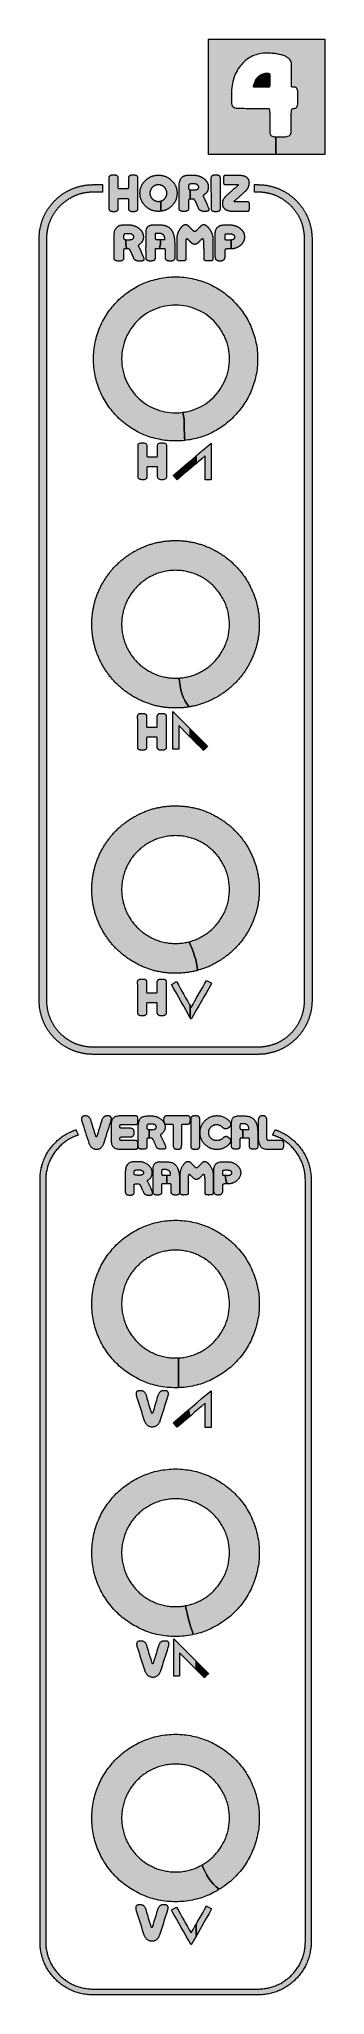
# Model space of a CAD drawing. Header units: millimetres. Extents: x 21 to 38, y -31 to 87.
import ezdxf

# ---------------------------------------------------------------- set-up
doc = ezdxf.new("R2010")
doc.units = ezdxf.units.MM
doc.header["$MEASUREMENT"] = 0
doc.layers.add('Layer 2', color=7, linetype='Continuous', lineweight=0)

# ---------------------------------------------------------------- blocks, each defined once
blk = doc.blocks.new('Block_0')
at = {"layer": 'Layer 2', "transparency": 33554687}
h = blk.add_hatch(color=7, dxfattribs=at)
h.dxf.hatch_style = 2
edge = h.paths.add_edge_path()
edge.add_spline(control_points=[(24.84, 21.91), (24.84, 21.91), (24.79, 21.75), (24.79, 21.75), (24.79, 21.75), (24.74, 21.58), (24.74, 21.58), (24.74, 21.58), (24.69, 21.42), (24.69, 21.42), (24.69, 21.42), (24.63, 21.26), (24.63, 21.26), (24.63, 21.26), (24.58, 21.09), (24.58, 21.09), (24.58, 21.09), (24.53, 20.93), (24.53, 20.93), (24.53, 20.93), (24.48, 20.77), (24.48, 20.77), (24.48, 20.77), (24.43, 20.6), (24.43, 20.6), (24.42, 20.58), (24.41, 20.55), (24.39, 20.52), (24.38, 20.5), (24.37, 20.47), (24.35, 20.45), (24.34, 20.43), (24.32, 20.41), (24.31, 20.39), (24.29, 20.37), (24.27, 20.36), (24.25, 20.34), (24.23, 20.33), (24.21, 20.32), (24.19, 20.3), (24.17, 20.29), (24.15, 20.28), (24.13, 20.28), (24.1, 20.27), (24.08, 20.26), (24.05, 20.26), (24.03, 20.26), (24, 20.26), (23.97, 20.26), (23.97, 20.26), (23.97, 20.26), (23.97, 20.26), (23.97, 20.26), (23.97, 20.26), (23.97, 20.26), (23.97, 20.26), (23.97, 20.26), (23.97, 20.26), (23.97, 20.26), (23.97, 20.26), (23.97, 20.26), (23.97, 20.26), (23.97, 20.26), (23.97, 20.26), (23.97, 20.26), (23.96, 20.26), (23.96, 20.26), (23.96, 20.26), (23.96, 20.26), (23.96, 20.26), (23.96, 20.26), (23.96, 20.26), (23.96, 20.26), (23.94, 20.26), (23.91, 20.26), (23.89, 20.26), (23.87, 20.27), (23.84, 20.28), (23.82, 20.28), (23.8, 20.29), (23.78, 20.3), (23.76, 20.31), (23.74, 20.32), (23.72, 20.34), (23.7, 20.35), (23.68, 20.37), (23.67, 20.38), (23.65, 20.4), (23.63, 20.42), (23.62, 20.44), (23.61, 20.46), (23.59, 20.48), (23.58, 20.5), (23.57, 20.53), (23.55, 20.55), (23.54, 20.58), (23.53, 20.61), (23.53, 20.61), (23.48, 20.77), (23.48, 20.77), (23.48, 20.77), (23.43, 20.94), (23.43, 20.94), (23.43, 20.94), (23.37, 21.1), (23.37, 21.1), (23.37, 21.1), (23.32, 21.26), (23.32, 21.26), (23.32, 21.26), (23.27, 21.43), (23.27, 21.43), (23.27, 21.43), (23.22, 21.59), (23.22, 21.59), (23.22, 21.59), (23.16, 21.76), (23.16, 21.76), (23.16, 21.76), (23.11, 21.92), (23.11, 21.92), (23.11, 21.93), (23.11, 21.94), (23.1, 21.94), (23.1, 21.95), (23.1, 21.96), (23.1, 21.96), (23.1, 21.97), (23.09, 21.98), (23.09, 21.99), (23.09, 21.99), (23.09, 22), (23.09, 22.01), (23.09, 22.01), (23.09, 22.02), (23.09, 22.02), (23.09, 22.03), (23.08, 22.04), (23.08, 22.04), (23.08, 22.05), (23.08, 22.06), (23.08, 22.06), (23.08, 22.07), (23.08, 22.07), (23.08, 22.08), (23.08, 22.09), (23.08, 22.11), (23.08, 22.12), (23.09, 22.13), (23.09, 22.14), (23.09, 22.15), (23.1, 22.16), (23.1, 22.17), (23.11, 22.18), (23.11, 22.19), (23.12, 22.2), (23.12, 22.21), (23.13, 22.21), (23.14, 22.22), (23.15, 22.23), (23.16, 22.23), (23.17, 22.24), (23.18, 22.24), (23.19, 22.25), (23.2, 22.25), (23.21, 22.25), (23.22, 22.26), (23.24, 22.26), (23.25, 22.26), (23.25, 22.26), (23.26, 22.26), (23.26, 22.26), (23.26, 22.26), (23.27, 22.26), (23.27, 22.26), (23.27, 22.26), (23.28, 22.26), (23.28, 22.26), (23.28, 22.26), (23.3, 22.26), (23.3, 22.26), (23.3, 22.26), (23.31, 22.26), (23.31, 22.26), (23.31, 22.26), (23.32, 22.26), (23.32, 22.26), (23.32, 22.26), (23.33, 22.26), (23.33, 22.26), (23.33, 22.26), (23.34, 22.26), (23.34, 22.26), (23.36, 22.26), (23.38, 22.26), (23.4, 22.25), (23.42, 22.25), (23.44, 22.25), (23.46, 22.24), (23.47, 22.23), (23.49, 22.22), (23.51, 22.21), (23.52, 22.2), (23.54, 22.19), (23.55, 22.18), (23.56, 22.16), (23.58, 22.15), (23.59, 22.13), (23.6, 22.11), (23.61, 22.1), (23.62, 22.07), (23.63, 22.05), (23.64, 22.03), (23.65, 22.01), (23.66, 21.98), (23.66, 21.96), (23.67, 21.93), (23.67, 21.93), (23.7, 21.82), (23.7, 21.82), (23.7, 21.82), (23.74, 21.71), (23.74, 21.71), (23.74, 21.71), (23.77, 21.6), (23.77, 21.6), (23.77, 21.6), (23.8, 21.49), (23.8, 21.49), (23.8, 21.49), (23.84, 21.39), (23.84, 21.39), (23.84, 21.39), (23.87, 21.28), (23.87, 21.28), (23.87, 21.28), (23.9, 21.17), (23.9, 21.17), (23.9, 21.17), (23.94, 21.06), (23.94, 21.06), (23.94, 21.05), (23.94, 21.05), (23.94, 21.04), (23.95, 21.04), (23.95, 21.03), (23.95, 21.03), (23.95, 21.03), (23.95, 21.02), (23.96, 21.02), (23.96, 21.02), (23.96, 21.01), (23.96, 21.01), (23.96, 21.01), (23.97, 21.01), (23.97, 21), (23.97, 21), (23.97, 21), (23.97, 21), (23.97, 21), (23.97, 21), (23.98, 21), (23.98, 21), (23.98, 21), (23.98, 21), (23.98, 21), (23.98, 21), (23.98, 21), (23.98, 21), (23.98, 21), (23.99, 21), (23.99, 21), (23.99, 21), (23.99, 21), (23.99, 21.01), (23.99, 21.01), (23.99, 21.01), (24, 21.01), (24, 21.02), (24, 21.02), (24, 21.02), (24, 21.03), (24, 21.03), (24.01, 21.03), (24.01, 21.04), (24.01, 21.04), (24.01, 21.05), (24.01, 21.05), (24.02, 21.06), (24.02, 21.06), (24.05, 21.16), (24.05, 21.16), (24.05, 21.16), (24.08, 21.27), (24.08, 21.27), (24.08, 21.27), (24.11, 21.38), (24.11, 21.38), (24.11, 21.38), (24.15, 21.49), (24.15, 21.49), (24.15, 21.49), (24.18, 21.6), (24.18, 21.6), (24.18, 21.6), (24.21, 21.71), (24.21, 21.71), (24.21, 21.71), (24.25, 21.82), (24.25, 21.82), (24.25, 21.82), (24.28, 21.93), (24.28, 21.93), (24.29, 21.95), (24.29, 21.98), (24.3, 22), (24.31, 22.03), (24.32, 22.05), (24.33, 22.07), (24.34, 22.09), (24.35, 22.11), (24.36, 22.13), (24.37, 22.15), (24.39, 22.16), (24.4, 22.18), (24.41, 22.19), (24.43, 22.2), (24.44, 22.21), (24.46, 22.22), (24.47, 22.23), (24.49, 22.24), (24.51, 22.25), (24.52, 22.25), (24.54, 22.25), (24.56, 22.26), (24.58, 22.26), (24.6, 22.26), (24.6, 22.26), (24.61, 22.26), (24.61, 22.26), (24.61, 22.26), (24.62, 22.26), (24.62, 22.26), (24.62, 22.26), (24.63, 22.26), (24.63, 22.26), (24.63, 22.26), (24.65, 22.26), (24.65, 22.26), (24.65, 22.26), (24.66, 22.26), (24.66, 22.26), (24.66, 22.26), (24.67, 22.26), (24.67, 22.26), (24.67, 22.26), (24.68, 22.26), (24.68, 22.26), (24.68, 22.26), (24.69, 22.26), (24.69, 22.26), (24.71, 22.26), (24.72, 22.26), (24.74, 22.26), (24.75, 22.25), (24.76, 22.25), (24.77, 22.25), (24.79, 22.24), (24.8, 22.24), (24.81, 22.23), (24.82, 22.23), (24.82, 22.22), (24.83, 22.22), (24.84, 22.21), (24.85, 22.2), (24.85, 22.19), (24.86, 22.18), (24.86, 22.17), (24.87, 22.16), (24.87, 22.15), (24.87, 22.14), (24.88, 22.13), (24.88, 22.12), (24.88, 22.1), (24.88, 22.09), (24.88, 22.08), (24.88, 22.08), (24.88, 22.07), (24.88, 22.07), (24.88, 22.06), (24.88, 22.05), (24.88, 22.05), (24.87, 22.04), (24.87, 22.03), (24.87, 22.02), (24.87, 22.02), (24.87, 22.01), (24.87, 22), (24.87, 21.99), (24.86, 21.99), (24.86, 21.98), (24.86, 21.97), (24.86, 21.96), (24.86, 21.95), (24.85, 21.95), (24.85, 21.94), (24.85, 21.93), (24.84, 21.92), (24.84, 21.91)], knot_values=[0, 0, 0, 0, 1, 1, 1, 2, 2, 2, 3, 3, 3, 4, 4, 4, 5, 5, 5, 6, 6, 6, 7, 7, 7, 8, 8, 8, 9, 9, 9, 10, 10, 10, 11, 11, 11, 12, 12, 12, 13, 13, 13, 14, 14, 14, 15, 15, 15, 16, 16, 16, 17, 17, 17, 18, 18, 18, 19, 19, 19, 20, 20, 20, 21, 21, 21, 22, 22, 22, 23, 23, 23, 24, 24, 24, 25, 25, 25, 26, 26, 26, 27, 27, 27, 28, 28, 28, 29, 29, 29, 30, 30, 30, 31, 31, 31, 32, 32, 32, 33, 33, 33, 34, 34, 34, 35, 35, 35, 36, 36, 36, 37, 37, 37, 38, 38, 38, 39, 39, 39, 40, 40, 40, 41, 41, 41, 42, 42, 42, 43, 43, 43, 44, 44, 44, 45, 45, 45, 46, 46, 46, 47, 47, 47, 48, 48, 48, 49, 49, 49, 50, 50, 50, 51, 51, 51, 52, 52, 52, 53, 53, 53, 54, 54, 54, 55, 55, 55, 56, 56, 56, 57, 57, 57, 58, 58, 58, 59, 59, 59, 60, 60, 60, 61, 61, 61, 62, 62, 62, 63, 63, 63, 64, 64, 64, 65, 65, 65, 66, 66, 66, 67, 67, 67, 68, 68, 68, 69, 69, 69, 70, 70, 70, 71, 71, 71, 72, 72, 72, 73, 73, 73, 74, 74, 74, 75, 75, 75, 76, 76, 76, 77, 77, 77, 78, 78, 78, 79, 79, 79, 80, 80, 80, 81, 81, 81, 82, 82, 82, 83, 83, 83, 84, 84, 84, 85, 85, 85, 86, 86, 86, 87, 87, 87, 88, 88, 88, 89, 89, 89, 90, 90, 90, 91, 91, 91, 92, 92, 92, 93, 93, 93, 94, 94, 94, 95, 95, 95, 96, 96, 96, 97, 97, 97, 98, 98, 98, 99, 99, 99, 100, 100, 100, 101, 101, 101, 102, 102, 102, 103, 103, 103, 104, 104, 104, 105, 105, 105, 106, 106, 106, 107, 107, 107, 108, 108, 108, 109, 109, 109, 110, 110, 110, 111, 111, 111, 112, 112, 112, 113, 113, 113, 114, 114, 114, 115, 115, 115, 116, 116, 116, 117, 117, 117, 118, 118, 118, 119, 119, 119, 120, 120, 120, 121, 121, 121, 122, 122, 122, 123, 123, 123, 124, 124, 124, 125, 125, 125, 126, 126, 126, 127, 127, 127, 128, 128, 128, 129, 129, 129, 130, 130, 130, 131, 131, 131, 132, 132, 132, 133, 133, 133, 134, 134, 134, 135, 135, 135, 136, 136, 136, 136], degree=3, periodic=0)
h = blk.add_hatch(color=7, dxfattribs=at)
h.dxf.hatch_style = 2
edge = h.paths.add_edge_path()
edge.add_spline(control_points=[(24.86, 21.7), (24.86, 21.7), (24.86, 21.7), (24.86, 21.7), (24.86, 21.7), (24.86, 21.71), (24.86, 21.71), (24.86, 21.71), (24.86, 21.71), (24.86, 21.71), (24.86, 21.71), (24.86, 21.71), (24.86, 21.71), (24.86, 21.72), (24.86, 21.72), (24.86, 21.72), (24.86, 21.72), (24.86, 21.72), (24.86, 21.72), (24.86, 21.72), (24.86, 21.72), (24.86, 21.73), (24.86, 21.73), (24.86, 21.73), (24.86, 21.73), (24.86, 21.77), (24.86, 21.81), (24.87, 21.85), (24.88, 21.89), (24.88, 21.92), (24.89, 21.95), (24.9, 21.99), (24.92, 22.02), (24.93, 22.04), (24.95, 22.07), (24.97, 22.09), (24.99, 22.12), (25.01, 22.14), (25.03, 22.16), (25.06, 22.17), (25.08, 22.19), (25.11, 22.21), (25.14, 22.22), (25.18, 22.23), (25.21, 22.24), (25.25, 22.24), (25.28, 22.25), (25.32, 22.26), (25.36, 22.26), (25.36, 22.26), (25.48, 22.26), (25.48, 22.26), (25.48, 22.26), (25.6, 22.26), (25.6, 22.26), (25.6, 22.26), (25.72, 22.26), (25.72, 22.26), (25.72, 22.26), (25.84, 22.26), (25.84, 22.26), (25.84, 22.26), (25.96, 22.26), (25.96, 22.26), (25.96, 22.26), (26.08, 22.26), (26.08, 22.26), (26.08, 22.26), (26.2, 22.26), (26.2, 22.26), (26.2, 22.26), (26.32, 22.26), (26.32, 22.26), (26.33, 22.26), (26.33, 22.26), (26.33, 22.26), (26.33, 22.26), (26.33, 22.26), (26.33, 22.26), (26.33, 22.26), (26.33, 22.26), (26.33, 22.26), (26.33, 22.26), (26.33, 22.26), (26.34, 22.26), (26.34, 22.26), (26.34, 22.26), (26.34, 22.26), (26.34, 22.26), (26.34, 22.26), (26.34, 22.26), (26.34, 22.26), (26.34, 22.26), (26.34, 22.26), (26.34, 22.26), (26.34, 22.26), (26.35, 22.26), (26.36, 22.26), (26.37, 22.26), (26.38, 22.26), (26.39, 22.25), (26.4, 22.25), (26.4, 22.25), (26.41, 22.25), (26.42, 22.24), (26.43, 22.24), (26.44, 22.23), (26.44, 22.23), (26.45, 22.22), (26.45, 22.22), (26.46, 22.21), (26.46, 22.2), (26.47, 22.19), (26.47, 22.19), (26.47, 22.18), (26.48, 22.17), (26.48, 22.16), (26.48, 22.15), (26.48, 22.14), (26.48, 22.13), (26.48, 22.12), (26.48, 22.12), (26.48, 22.09), (26.48, 22.09), (26.48, 22.09), (26.48, 22.07), (26.48, 22.07), (26.48, 22.07), (26.48, 22.04), (26.48, 22.04), (26.48, 22.04), (26.48, 22.02), (26.48, 22.02), (26.48, 22.02), (26.48, 21.99), (26.48, 21.99), (26.48, 21.99), (26.48, 21.97), (26.48, 21.97), (26.48, 21.97), (26.48, 21.95), (26.48, 21.95), (26.48, 21.95), (26.48, 21.92), (26.48, 21.92), (26.48, 21.92), (26.48, 21.92), (26.48, 21.92), (26.48, 21.92), (26.48, 21.92), (26.48, 21.92), (26.48, 21.91), (26.48, 21.91), (26.48, 21.91), (26.48, 21.91), (26.48, 21.91), (26.48, 21.91), (26.48, 21.91), (26.48, 21.91), (26.48, 21.91), (26.48, 21.91), (26.48, 21.9), (26.48, 21.9), (26.48, 21.9), (26.48, 21.9), (26.48, 21.9), (26.48, 21.9), (26.48, 21.9), (26.48, 21.9), (26.48, 21.88), (26.48, 21.87), (26.48, 21.86), (26.48, 21.85), (26.48, 21.84), (26.47, 21.83), (26.47, 21.82), (26.47, 21.81), (26.46, 21.8), (26.46, 21.8), (26.45, 21.79), (26.45, 21.78), (26.44, 21.78), (26.43, 21.77), (26.43, 21.77), (26.42, 21.76), (26.41, 21.76), (26.4, 21.75), (26.39, 21.75), (26.38, 21.75), (26.37, 21.75), (26.36, 21.74), (26.35, 21.74), (26.34, 21.74), (26.34, 21.74), (26.33, 21.74), (26.33, 21.74), (26.33, 21.74), (26.33, 21.74), (26.33, 21.74), (26.33, 21.74), (26.33, 21.74), (26.33, 21.74), (26.33, 21.74), (26.33, 21.74), (26.33, 21.74), (26.33, 21.74), (26.33, 21.74), (26.33, 21.74), (26.33, 21.74), (26.33, 21.74), (26.33, 21.74), (26.33, 21.74), (26.33, 21.74), (26.33, 21.74), (26.33, 21.74), (26.32, 21.74), (26.32, 21.74), (26.32, 21.74), (26.23, 21.74), (26.23, 21.74), (26.23, 21.74), (26.13, 21.74), (26.13, 21.74), (26.13, 21.74), (26.03, 21.74), (26.03, 21.74), (26.03, 21.74), (25.94, 21.75), (25.94, 21.75), (25.94, 21.75), (25.84, 21.75), (25.84, 21.75), (25.84, 21.75), (25.74, 21.75), (25.74, 21.75), (25.74, 21.75), (25.65, 21.75), (25.65, 21.75), (25.65, 21.75), (25.55, 21.75), (25.55, 21.75), (25.54, 21.75), (25.53, 21.75), (25.52, 21.75), (25.5, 21.74), (25.49, 21.74), (25.48, 21.74), (25.47, 21.74), (25.46, 21.74), (25.46, 21.74), (25.45, 21.73), (25.44, 21.73), (25.43, 21.73), (25.43, 21.73), (25.42, 21.72), (25.42, 21.72), (25.41, 21.72), (25.41, 21.71), (25.4, 21.71), (25.4, 21.7), (25.4, 21.7), (25.4, 21.69), (25.39, 21.69), (25.39, 21.68), (25.39, 21.68), (25.39, 21.68), (25.39, 21.67), (25.39, 21.67), (25.39, 21.67), (25.39, 21.66), (25.39, 21.66), (25.39, 21.66), (25.39, 21.65), (25.39, 21.65), (25.39, 21.65), (25.39, 21.65), (25.39, 21.65), (25.39, 21.65), (25.39, 21.64), (25.39, 21.64), (25.39, 21.64), (25.39, 21.63), (25.39, 21.63), (25.39, 21.63), (25.39, 21.62), (25.39, 21.62), (25.39, 21.62), (25.39, 21.61), (25.39, 21.61), (25.39, 21.6), (25.39, 21.6), (25.4, 21.59), (25.4, 21.58), (25.4, 21.58), (25.4, 21.57), (25.4, 21.56), (25.41, 21.56), (25.41, 21.55), (25.42, 21.55), (25.42, 21.54), (25.43, 21.54), (25.43, 21.54), (25.44, 21.53), (25.44, 21.53), (25.45, 21.53), (25.46, 21.52), (25.47, 21.52), (25.47, 21.52), (25.48, 21.52), (25.49, 21.52), (25.5, 21.52), (25.51, 21.52), (25.52, 21.52), (25.52, 21.52), (25.58, 21.52), (25.58, 21.52), (25.58, 21.52), (25.64, 21.52), (25.64, 21.52), (25.64, 21.52), (25.69, 21.52), (25.69, 21.52), (25.69, 21.52), (25.75, 21.52), (25.75, 21.52), (25.75, 21.52), (25.81, 21.52), (25.81, 21.52), (25.81, 21.52), (25.87, 21.52), (25.87, 21.52), (25.87, 21.52), (25.92, 21.52), (25.92, 21.52), (25.92, 21.52), (25.98, 21.52), (25.98, 21.52), (25.98, 21.52), (25.98, 21.52), (25.99, 21.52), (25.99, 21.52), (25.99, 21.52), (25.99, 21.52), (25.99, 21.52), (25.99, 21.52), (26, 21.52), (26, 21.52), (26, 21.52), (26, 21.52), (26, 21.52), (26, 21.52), (26, 21.52), (26.01, 21.52), (26.01, 21.52), (26.01, 21.52), (26.01, 21.52), (26.01, 21.52), (26.01, 21.52), (26.02, 21.52), (26.02, 21.52), (26.02, 21.52), (26.04, 21.52), (26.06, 21.52), (26.07, 21.51), (26.09, 21.51), (26.11, 21.51), (26.12, 21.51), (26.13, 21.5), (26.15, 21.5), (26.16, 21.49), (26.17, 21.48), (26.18, 21.48), (26.19, 21.47), (26.2, 21.46), (26.21, 21.45), (26.22, 21.44), (26.22, 21.43), (26.23, 21.42), (26.23, 21.4), (26.24, 21.39), (26.24, 21.38), (26.25, 21.36), (26.25, 21.35), (26.25, 21.33), (26.25, 21.31), (26.25, 21.31), (26.25, 21.3), (26.25, 21.3), (26.25, 21.3), (26.25, 21.29), (26.25, 21.29), (26.25, 21.29), (26.25, 21.27), (26.25, 21.27), (26.25, 21.27), (26.25, 21.26), (26.25, 21.26), (26.25, 21.26), (26.25, 21.24), (26.25, 21.24), (26.25, 21.24), (26.25, 21.23), (26.25, 21.23), (26.25, 21.23), (26.25, 21.22), (26.25, 21.22), (26.25, 21.22), (26.25, 21.2), (26.25, 21.2), (26.25, 21.19), (26.25, 21.17), (26.25, 21.16), (26.24, 21.14), (26.24, 21.13), (26.23, 21.11), (26.23, 21.1), (26.22, 21.09), (26.22, 21.08), (26.21, 21.07), (26.2, 21.06), (26.19, 21.05), (26.18, 21.04), (26.17, 21.03), (26.16, 21.03), (26.15, 21.02), (26.13, 21.02), (26.12, 21.01), (26.11, 21.01), (26.09, 21), (26.07, 21), (26.06, 21), (26.04, 21), (26.02, 21), (26.02, 21), (26.02, 21), (26.01, 21), (26.01, 21), (26.01, 21), (26.01, 21), (26.01, 21), (26.01, 21), (26, 21), (26, 21), (26, 21), (26, 21), (26, 21), (26, 21), (26, 21), (25.99, 21), (25.99, 21), (25.99, 21), (25.99, 21), (25.99, 21), (25.99, 21), (25.98, 21), (25.98, 21), (25.98, 21), (25.98, 21), (25.92, 21), (25.92, 21), (25.92, 21), (25.87, 21), (25.87, 21), (25.87, 21), (25.81, 21), (25.81, 21), (25.81, 21), (25.75, 21), (25.75, 21), (25.75, 21), (25.69, 21), (25.69, 21), (25.69, 21), (25.64, 21), (25.64, 21), (25.64, 21), (25.58, 21), (25.58, 21), (25.58, 21), (25.52, 21), (25.52, 21), (25.51, 21), (25.5, 21), (25.49, 21), (25.48, 21), (25.47, 21), (25.47, 20.99), (25.46, 20.99), (25.45, 20.99), (25.44, 20.99), (25.44, 20.98), (25.43, 20.98), (25.43, 20.98), (25.42, 20.97), (25.42, 20.97), (25.41, 20.96), (25.41, 20.96), (25.4, 20.95), (25.4, 20.95), (25.4, 20.94), (25.4, 20.93), (25.4, 20.93), (25.39, 20.92), (25.39, 20.91), (25.39, 20.9), (25.39, 20.9), (25.39, 20.9), (25.39, 20.9), (25.39, 20.9), (25.39, 20.89), (25.39, 20.89), (25.39, 20.89), (25.39, 20.88), (25.39, 20.88), (25.39, 20.88), (25.39, 20.87), (25.39, 20.87), (25.39, 20.87), (25.39, 20.86), (25.39, 20.86), (25.39, 20.86), (25.39, 20.85), (25.39, 20.85), (25.39, 20.85), (25.39, 20.85), (25.39, 20.85), (25.39, 20.85), (25.39, 20.84), (25.39, 20.84), (25.39, 20.83), (25.39, 20.83), (25.4, 20.82), (25.4, 20.82), (25.4, 20.81), (25.4, 20.81), (25.41, 20.8), (25.41, 20.8), (25.42, 20.8), (25.42, 20.79), (25.43, 20.79), (25.43, 20.79), (25.44, 20.78), (25.45, 20.78), (25.46, 20.78), (25.46, 20.78), (25.47, 20.78), (25.48, 20.77), (25.49, 20.77), (25.5, 20.77), (25.52, 20.77), (25.53, 20.77), (25.54, 20.77), (25.55, 20.77), (25.55, 20.77), (25.65, 20.77), (25.65, 20.77), (25.65, 20.77), (25.74, 20.77), (25.74, 20.77), (25.74, 20.77), (25.84, 20.77), (25.84, 20.77), (25.84, 20.77), (25.94, 20.77), (25.94, 20.77), (25.94, 20.77), (26.03, 20.77), (26.03, 20.77), (26.03, 20.77), (26.13, 20.77), (26.13, 20.77), (26.13, 20.77), (26.23, 20.77), (26.23, 20.77), (26.23, 20.77), (26.32, 20.77), (26.32, 20.77), (26.32, 20.77), (26.33, 20.77), (26.33, 20.77), (26.33, 20.77), (26.33, 20.77), (26.33, 20.77), (26.33, 20.77), (26.33, 20.77), (26.33, 20.77), (26.33, 20.77), (26.33, 20.77), (26.33, 20.77), (26.33, 20.77), (26.33, 20.77), (26.33, 20.77), (26.33, 20.77), (26.33, 20.77), (26.33, 20.77), (26.33, 20.77), (26.33, 20.77), (26.33, 20.77), (26.33, 20.77), (26.34, 20.77), (26.34, 20.77), (26.35, 20.77), (26.36, 20.77), (26.37, 20.77), (26.38, 20.77), (26.39, 20.77), (26.4, 20.76), (26.41, 20.76), (26.42, 20.76), (26.43, 20.75), (26.43, 20.75), (26.44, 20.74), (26.45, 20.73), (26.45, 20.73), (26.46, 20.72), (26.46, 20.71), (26.47, 20.71), (26.47, 20.7), (26.47, 20.69), (26.48, 20.68), (26.48, 20.67), (26.48, 20.66), (26.48, 20.64), (26.48, 20.63), (26.48, 20.62), (26.48, 20.62), (26.48, 20.62), (26.48, 20.62), (26.48, 20.62), (26.48, 20.61), (26.48, 20.61), (26.48, 20.61), (26.48, 20.61), (26.48, 20.61), (26.48, 20.61), (26.48, 20.61), (26.48, 20.61), (26.48, 20.61), (26.48, 20.61), (26.48, 20.6), (26.48, 20.6), (26.48, 20.6), (26.48, 20.6), (26.48, 20.6), (26.48, 20.6), (26.48, 20.6), (26.48, 20.6), (26.48, 20.6), (26.48, 20.6), (26.48, 20.6), (26.48, 20.57), (26.48, 20.57), (26.48, 20.57), (26.48, 20.55), (26.48, 20.55), (26.48, 20.55), (26.48, 20.52), (26.48, 20.52), (26.48, 20.52), (26.48, 20.5), (26.48, 20.5), (26.48, 20.5), (26.48, 20.47), (26.48, 20.47), (26.48, 20.47), (26.48, 20.45), (26.48, 20.45), (26.48, 20.45), (26.48, 20.43), (26.48, 20.43), (26.48, 20.43), (26.48, 20.4), (26.48, 20.4), (26.48, 20.39), (26.48, 20.38), (26.48, 20.37), (26.48, 20.36), (26.48, 20.35), (26.47, 20.34), (26.47, 20.33), (26.47, 20.32), (26.46, 20.31), (26.46, 20.31), (26.45, 20.3), (26.45, 20.29), (26.44, 20.29), (26.44, 20.28), (26.43, 20.28), (26.42, 20.27), (26.41, 20.27), (26.4, 20.27), (26.4, 20.26), (26.39, 20.26), (26.38, 20.26), (26.37, 20.26), (26.36, 20.26), (26.35, 20.26), (26.34, 20.26), (26.34, 20.26), (26.34, 20.26), (26.34, 20.26), (26.34, 20.26), (26.34, 20.26), (26.34, 20.26), (26.34, 20.26), (26.34, 20.26), (26.34, 20.26), (26.34, 20.26), (26.34, 20.26), (26.33, 20.26), (26.33, 20.26), (26.33, 20.26), (26.33, 20.26), (26.33, 20.26), (26.33, 20.26), (26.33, 20.26), (26.33, 20.26), (26.33, 20.26), (26.33, 20.26), (26.33, 20.26), (26.32, 20.26), (26.32, 20.26), (26.2, 20.26), (26.2, 20.26), (26.2, 20.26), (26.08, 20.26), (26.08, 20.26), (26.08, 20.26), (25.96, 20.26), (25.96, 20.26), (25.96, 20.26), (25.84, 20.26), (25.84, 20.26), (25.84, 20.26), (25.72, 20.26), (25.72, 20.26), (25.72, 20.26), (25.6, 20.26), (25.6, 20.26), (25.6, 20.26), (25.48, 20.26), (25.48, 20.26), (25.48, 20.26), (25.36, 20.26), (25.36, 20.26), (25.32, 20.26), (25.28, 20.27), (25.25, 20.27), (25.21, 20.28), (25.18, 20.29), (25.14, 20.3), (25.11, 20.31), (25.08, 20.33), (25.06, 20.34), (25.03, 20.36), (25.01, 20.38), (24.99, 20.4), (24.97, 20.42), (24.95, 20.45), (24.93, 20.47), (24.92, 20.5), (24.9, 20.53), (24.89, 20.56), (24.88, 20.6), (24.88, 20.63), (24.87, 20.67), (24.86, 20.71), (24.86, 20.75), (24.86, 20.79), (24.86, 20.79), (24.86, 20.79), (24.86, 20.79), (24.86, 20.79), (24.86, 20.79), (24.86, 20.8), (24.86, 20.8), (24.86, 20.8), (24.86, 20.8), (24.86, 20.8), (24.86, 20.8), (24.86, 20.8), (24.86, 20.8), (24.86, 20.8), (24.86, 20.81), (24.86, 20.81), (24.86, 20.81), (24.86, 20.81), (24.86, 20.81), (24.86, 20.81), (24.86, 20.81), (24.86, 20.81), (24.86, 20.82), (24.86, 20.82), (24.86, 20.82), (24.86, 20.93), (24.86, 20.93), (24.86, 20.93), (24.86, 21.04), (24.86, 21.04), (24.86, 21.04), (24.86, 21.15), (24.86, 21.15), (24.86, 21.15), (24.86, 21.26), (24.86, 21.26), (24.86, 21.26), (24.86, 21.37), (24.86, 21.37), (24.86, 21.37), (24.86, 21.48), (24.86, 21.48), (24.86, 21.48), (24.86, 21.59), (24.86, 21.59), (24.86, 21.59), (24.86, 21.7), (24.86, 21.7)], knot_values=[0, 0, 0, 0, 1, 1, 1, 2, 2, 2, 3, 3, 3, 4, 4, 4, 5, 5, 5, 6, 6, 6, 7, 7, 7, 8, 8, 8, 9, 9, 9, 10, 10, 10, 11, 11, 11, 12, 12, 12, 13, 13, 13, 14, 14, 14, 15, 15, 15, 16, 16, 16, 17, 17, 17, 18, 18, 18, 19, 19, 19, 20, 20, 20, 21, 21, 21, 22, 22, 22, 23, 23, 23, 24, 24, 24, 25, 25, 25, 26, 26, 26, 27, 27, 27, 28, 28, 28, 29, 29, 29, 30, 30, 30, 31, 31, 31, 32, 32, 32, 33, 33, 33, 34, 34, 34, 35, 35, 35, 36, 36, 36, 37, 37, 37, 38, 38, 38, 39, 39, 39, 40, 40, 40, 41, 41, 41, 42, 42, 42, 43, 43, 43, 44, 44, 44, 45, 45, 45, 46, 46, 46, 47, 47, 47, 48, 48, 48, 49, 49, 49, 50, 50, 50, 51, 51, 51, 52, 52, 52, 53, 53, 53, 54, 54, 54, 55, 55, 55, 56, 56, 56, 57, 57, 57, 58, 58, 58, 59, 59, 59, 60, 60, 60, 61, 61, 61, 62, 62, 62, 63, 63, 63, 64, 64, 64, 65, 65, 65, 66, 66, 66, 67, 67, 67, 68, 68, 68, 69, 69, 69, 70, 70, 70, 71, 71, 71, 72, 72, 72, 73, 73, 73, 74, 74, 74, 75, 75, 75, 76, 76, 76, 77, 77, 77, 78, 78, 78, 79, 79, 79, 80, 80, 80, 81, 81, 81, 82, 82, 82, 83, 83, 83, 84, 84, 84, 85, 85, 85, 86, 86, 86, 87, 87, 87, 88, 88, 88, 89, 89, 89, 90, 90, 90, 91, 91, 91, 92, 92, 92, 93, 93, 93, 94, 94, 94, 95, 95, 95, 96, 96, 96, 97, 97, 97, 98, 98, 98, 99, 99, 99, 100, 100, 100, 101, 101, 101, 102, 102, 102, 103, 103, 103, 104, 104, 104, 105, 105, 105, 106, 106, 106, 107, 107, 107, 108, 108, 108, 109, 109, 109, 110, 110, 110, 111, 111, 111, 112, 112, 112, 113, 113, 113, 114, 114, 114, 115, 115, 115, 116, 116, 116, 117, 117, 117, 118, 118, 118, 119, 119, 119, 120, 120, 120, 121, 121, 121, 122, 122, 122, 123, 123, 123, 124, 124, 124, 125, 125, 125, 126, 126, 126, 127, 127, 127, 128, 128, 128, 129, 129, 129, 130, 130, 130, 131, 131, 131, 132, 132, 132, 133, 133, 133, 134, 134, 134, 135, 135, 135, 136, 136, 136, 137, 137, 137, 138, 138, 138, 139, 139, 139, 140, 140, 140, 141, 141, 141, 142, 142, 142, 143, 143, 143, 144, 144, 144, 145, 145, 145, 146, 146, 146, 147, 147, 147, 148, 148, 148, 149, 149, 149, 150, 150, 150, 151, 151, 151, 152, 152, 152, 153, 153, 153, 154, 154, 154, 155, 155, 155, 156, 156, 156, 157, 157, 157, 158, 158, 158, 159, 159, 159, 160, 160, 160, 161, 161, 161, 162, 162, 162, 163, 163, 163, 164, 164, 164, 165, 165, 165, 166, 166, 166, 167, 167, 167, 168, 168, 168, 169, 169, 169, 170, 170, 170, 171, 171, 171, 172, 172, 172, 173, 173, 173, 174, 174, 174, 175, 175, 175, 176, 176, 176, 177, 177, 177, 178, 178, 178, 179, 179, 179, 180, 180, 180, 181, 181, 181, 182, 182, 182, 183, 183, 183, 184, 184, 184, 185, 185, 185, 186, 186, 186, 187, 187, 187, 188, 188, 188, 189, 189, 189, 190, 190, 190, 191, 191, 191, 192, 192, 192, 193, 193, 193, 194, 194, 194, 195, 195, 195, 196, 196, 196, 197, 197, 197, 198, 198, 198, 199, 199, 199, 200, 200, 200, 201, 201, 201, 202, 202, 202, 203, 203, 203, 204, 204, 204, 205, 205, 205, 206, 206, 206, 207, 207, 207, 208, 208, 208, 209, 209, 209, 210, 210, 210, 211, 211, 211, 212, 212, 212, 213, 213, 213, 214, 214, 214, 215, 215, 215, 216, 216, 216, 217, 217, 217, 218, 218, 218, 219, 219, 219, 220, 220, 220, 221, 221, 221, 222, 222, 222, 223, 223, 223, 224, 224, 224, 225, 225, 225, 226, 226, 226, 227, 227, 227, 228, 228, 228, 229, 229, 229, 230, 230, 230, 231, 231, 231, 232, 232, 232, 233, 233, 233, 234, 234, 234, 235, 235, 235, 236, 236, 236, 237, 237, 237, 238, 238, 238, 239, 239, 239, 240, 240, 240, 241, 241, 241, 242, 242, 242, 243, 243, 243, 244, 244, 244, 245, 245, 245, 246, 246, 246, 247, 247, 247, 248, 248, 248, 249, 249, 249, 250, 250, 250, 251, 251, 251, 252, 252, 252, 253, 253, 253, 254, 254, 254, 255, 255, 255, 256, 256, 256, 257, 257, 257, 258, 258, 258, 259, 259, 259, 260, 260, 260, 261, 261, 261, 262, 262, 262, 263, 263, 263, 264, 264, 264, 265, 265, 265, 266, 266, 266, 267, 267, 267, 268, 268, 268, 269, 269, 269, 270, 270, 270, 271, 271, 271, 272, 272, 272, 272], degree=3, periodic=0)
h = blk.add_hatch(color=7, dxfattribs=at)
h.dxf.hatch_style = 2
edge = h.paths.add_edge_path()
edge.add_spline(control_points=[(28.15, 20.36), (28.15, 20.37), (28.15, 20.37), (28.15, 20.37), (28.15, 20.38), (28.15, 20.38), (28.15, 20.38), (28.15, 20.38), (28.15, 20.39), (28.15, 20.39), (28.15, 20.39), (28.15, 20.39), (28.15, 20.4), (28.15, 20.4), (28.15, 20.4), (28.15, 20.41), (28.14, 20.41), (28.14, 20.41), (28.14, 20.42), (28.14, 20.42), (28.14, 20.42), (28.14, 20.43), (28.13, 20.46), (28.11, 20.5), (28.1, 20.53), (28.08, 20.57), (28.07, 20.6), (28.06, 20.63), (28.04, 20.66), (28.03, 20.69), (28.02, 20.72), (28.01, 20.75), (28, 20.78), (27.98, 20.8), (27.97, 20.83), (27.96, 20.85), (27.95, 20.87), (27.94, 20.9), (27.93, 20.92), (27.92, 20.94), (27.91, 20.96), (27.9, 20.98), (27.89, 21), (27.88, 21.01), (27.87, 21.03), (27.86, 21.05), (27.86, 21.05), (27.86, 21.05), (27.86, 21.06), (27.86, 21.06), (27.85, 21.06), (27.85, 21.06), (27.85, 21.07), (27.85, 21.07), (27.85, 21.07), (27.85, 21.08), (27.85, 21.08), (27.84, 21.08), (27.84, 21.08), (27.84, 21.09), (27.84, 21.09), (27.84, 21.09), (27.84, 21.09), (27.84, 21.09), (27.84, 21.1), (27.84, 21.1), (27.84, 21.1), (27.84, 21.1), (27.84, 21.11), (27.84, 21.11), (27.84, 21.11), (27.84, 21.11), (27.84, 21.11), (27.84, 21.11), (27.84, 21.11), (27.84, 21.11), (27.84, 21.11), (27.84, 21.11), (27.84, 21.11), (27.84, 21.11), (27.84, 21.11), (27.84, 21.11), (27.84, 21.11), (27.84, 21.11), (27.84, 21.11), (27.84, 21.11), (27.84, 21.12), (27.84, 21.12), (27.84, 21.12), (27.84, 21.12), (27.84, 21.12), (27.84, 21.12), (27.84, 21.12), (27.84, 21.12), (27.84, 21.12), (27.84, 21.12), (27.84, 21.12), (27.85, 21.13), (27.85, 21.13), (27.85, 21.13), (27.85, 21.13), (27.85, 21.13), (27.85, 21.14), (27.86, 21.14), (27.86, 21.14), (27.86, 21.14), (27.86, 21.14), (27.86, 21.15), (27.87, 21.15), (27.87, 21.15), (27.87, 21.15), (27.87, 21.15), (27.88, 21.16), (27.88, 21.16), (27.88, 21.16), (27.89, 21.16), (27.89, 21.17), (27.89, 21.17), (27.91, 21.18), (27.93, 21.19), (27.95, 21.21), (27.96, 21.22), (27.98, 21.24), (27.99, 21.25), (28.01, 21.27), (28.02, 21.28), (28.03, 21.3), (28.05, 21.32), (28.06, 21.33), (28.07, 21.35), (28.08, 21.37), (28.08, 21.39), (28.09, 21.4), (28.1, 21.42), (28.1, 21.44), (28.11, 21.46), (28.11, 21.48), (28.12, 21.5), (28.12, 21.52), (28.12, 21.54), (28.12, 21.56), (28.12, 21.58), (28.12, 21.58), (28.12, 21.58), (28.12, 21.58), (28.12, 21.58), (28.12, 21.58), (28.12, 21.58), (28.12, 21.58), (28.12, 21.58), (28.12, 21.58), (28.12, 21.58), (28.12, 21.59), (28.12, 21.59), (28.12, 21.59), (28.12, 21.59), (28.12, 21.59), (28.12, 21.59), (28.12, 21.59), (28.12, 21.59), (28.12, 21.59), (28.12, 21.59), (28.12, 21.59), (28.12, 21.59), (28.12, 21.59), (28.12, 21.59), (28.12, 21.61), (28.12, 21.64), (28.12, 21.66), (28.12, 21.68), (28.11, 21.71), (28.11, 21.73), (28.1, 21.75), (28.1, 21.77), (28.09, 21.79), (28.08, 21.81), (28.07, 21.84), (28.06, 21.86), (28.05, 21.88), (28.04, 21.9), (28.03, 21.91), (28.01, 21.93), (28, 21.95), (27.99, 21.97), (27.97, 21.99), (27.95, 22), (27.93, 22.02), (27.92, 22.04), (27.9, 22.05), (27.88, 22.07), (27.86, 22.09), (27.84, 22.1), (27.81, 22.11), (27.79, 22.13), (27.77, 22.14), (27.75, 22.15), (27.73, 22.16), (27.7, 22.18), (27.68, 22.19), (27.66, 22.2), (27.64, 22.2), (27.61, 22.21), (27.59, 22.22), (27.56, 22.23), (27.54, 22.23), (27.52, 22.24), (27.49, 22.24), (27.47, 22.25), (27.44, 22.25), (27.41, 22.25), (27.39, 22.26), (27.36, 22.26), (27.34, 22.26), (27.31, 22.26), (27.31, 22.26), (27.27, 22.26), (27.27, 22.26), (27.27, 22.26), (27.24, 22.26), (27.24, 22.26), (27.24, 22.26), (27.2, 22.26), (27.2, 22.26), (27.2, 22.26), (27.17, 22.26), (27.17, 22.26), (27.17, 22.26), (27.13, 22.26), (27.13, 22.26), (27.13, 22.26), (27.09, 22.26), (27.09, 22.26), (27.09, 22.26), (27.06, 22.26), (27.06, 22.26), (27.06, 22.26), (27.02, 22.26), (27.02, 22.26), (27.02, 22.26), (27.02, 22.26), (27.02, 22.26), (27.02, 22.26), (27.02, 22.26), (27.02, 22.26), (27.02, 22.26), (27.02, 22.26), (27.02, 22.26), (27.02, 22.26), (27.02, 22.26), (27.02, 22.26), (27.02, 22.26), (27.02, 22.26), (27.02, 22.26), (27.02, 22.26), (27.02, 22.26), (27.02, 22.26), (27.02, 22.26), (27.02, 22.26), (27.02, 22.26), (27.02, 22.26), (27.02, 22.26), (27.02, 22.26), (26.97, 22.26), (26.93, 22.25), (26.9, 22.25), (26.86, 22.24), (26.83, 22.23), (26.79, 22.22), (26.76, 22.21), (26.73, 22.19), (26.71, 22.17), (26.68, 22.15), (26.65, 22.13), (26.63, 22.1), (26.61, 22.08), (26.59, 22.05), (26.58, 22.02), (26.56, 21.99), (26.55, 21.95), (26.54, 21.91), (26.53, 21.87), (26.52, 21.83), (26.51, 21.79), (26.51, 21.74), (26.5, 21.69), (26.5, 21.64), (26.5, 21.64), (26.5, 21.49), (26.5, 21.49), (26.5, 21.49), (26.5, 21.34), (26.5, 21.34), (26.5, 21.34), (26.5, 21.18), (26.5, 21.18), (26.5, 21.18), (26.5, 21.03), (26.5, 21.03), (26.5, 21.03), (26.5, 20.88), (26.5, 20.88), (26.5, 20.88), (26.5, 20.73), (26.5, 20.73), (26.5, 20.73), (26.5, 20.57), (26.5, 20.57), (26.5, 20.57), (26.5, 20.42), (26.5, 20.42), (26.5, 20.41), (26.5, 20.39), (26.51, 20.38), (26.51, 20.37), (26.51, 20.36), (26.52, 20.35), (26.52, 20.34), (26.53, 20.33), (26.54, 20.32), (26.54, 20.31), (26.55, 20.3), (26.56, 20.3), (26.57, 20.29), (26.58, 20.28), (26.59, 20.28), (26.61, 20.27), (26.62, 20.27), (26.63, 20.26), (26.65, 20.26), (26.66, 20.26), (26.68, 20.26), (26.7, 20.25), (26.72, 20.25), (26.74, 20.25), (26.74, 20.25), (26.74, 20.25), (26.74, 20.25), (26.74, 20.25), (26.75, 20.25), (26.75, 20.25), (26.75, 20.25), (26.76, 20.25), (26.76, 20.25), (26.76, 20.25), (26.77, 20.25), (26.77, 20.25), (26.77, 20.25), (26.78, 20.25), (26.78, 20.25), (26.78, 20.25), (26.79, 20.25), (26.79, 20.25), (26.79, 20.25), (26.8, 20.25), (26.8, 20.25), (26.8, 20.25), (26.81, 20.25), (26.81, 20.25), (26.82, 20.25), (26.84, 20.25), (26.86, 20.25), (26.88, 20.26), (26.89, 20.26), (26.9, 20.26), (26.92, 20.27), (26.93, 20.27), (26.94, 20.27), (26.95, 20.28), (26.97, 20.29), (26.97, 20.29), (26.98, 20.3), (26.99, 20.31), (27, 20.31), (27.01, 20.32), (27.01, 20.33), (27.02, 20.34), (27.02, 20.35), (27.02, 20.36), (27.03, 20.37), (27.03, 20.38), (27.03, 20.4), (27.03, 20.41), (27.03, 20.41), (27.03, 20.47), (27.03, 20.47), (27.03, 20.47), (27.03, 20.52), (27.03, 20.52), (27.03, 20.52), (27.03, 20.58), (27.03, 20.58), (27.03, 20.58), (27.03, 20.64), (27.03, 20.64), (27.03, 20.64), (27.03, 20.7), (27.03, 20.7), (27.03, 20.7), (27.03, 20.75), (27.03, 20.75), (27.03, 20.75), (27.03, 20.81), (27.03, 20.81), (27.03, 20.81), (27.03, 20.87), (27.03, 20.87), (27.03, 20.87), (27.03, 20.88), (27.03, 20.88), (27.03, 20.89), (27.03, 20.89), (27.04, 20.89), (27.04, 20.89), (27.04, 20.9), (27.04, 20.9), (27.04, 20.9), (27.05, 20.91), (27.05, 20.91), (27.05, 20.91), (27.06, 20.91), (27.06, 20.91), (27.07, 20.91), (27.07, 20.92), (27.07, 20.92), (27.08, 20.92), (27.08, 20.92), (27.09, 20.92), (27.1, 20.92), (27.1, 20.92), (27.11, 20.92), (27.11, 20.92), (27.13, 20.92), (27.13, 20.92), (27.13, 20.92), (27.16, 20.92), (27.16, 20.92), (27.16, 20.92), (27.16, 20.92), (27.16, 20.92), (27.16, 21.11), (27.16, 21.29), (27.16, 21.44), (27.16, 21.44), (27.15, 21.44), (27.15, 21.44), (27.14, 21.44), (27.13, 21.44), (27.12, 21.45), (27.11, 21.45), (27.1, 21.45), (27.09, 21.46), (27.08, 21.46), (27.08, 21.46), (27.07, 21.47), (27.06, 21.47), (27.06, 21.47), (27.05, 21.48), (27.05, 21.48), (27.04, 21.49), (27.04, 21.49), (27.04, 21.49), (27.04, 21.5), (27.03, 21.5), (27.03, 21.51), (27.03, 21.52), (27.03, 21.52), (27.03, 21.52), (27.03, 21.54), (27.03, 21.54), (27.03, 21.54), (27.03, 21.56), (27.03, 21.56), (27.03, 21.56), (27.03, 21.58), (27.03, 21.58), (27.03, 21.58), (27.03, 21.6), (27.03, 21.6), (27.03, 21.6), (27.03, 21.61), (27.03, 21.61), (27.03, 21.61), (27.03, 21.63), (27.03, 21.63), (27.03, 21.63), (27.03, 21.65), (27.03, 21.65), (27.03, 21.65), (27.03, 21.67), (27.03, 21.67), (27.03, 21.68), (27.03, 21.69), (27.03, 21.69), (27.04, 21.7), (27.04, 21.7), (27.04, 21.71), (27.05, 21.72), (27.05, 21.72), (27.05, 21.73), (27.06, 21.73), (27.06, 21.74), (27.07, 21.74), (27.08, 21.74), (27.08, 21.75), (27.09, 21.75), (27.1, 21.75), (27.11, 21.76), (27.12, 21.76), (27.13, 21.76), (27.14, 21.76), (27.15, 21.77), (27.16, 21.77), (27.17, 21.77), (27.18, 21.77), (27.18, 21.77), (27.21, 21.77), (27.21, 21.77), (27.21, 21.77), (27.23, 21.77), (27.23, 21.77), (27.23, 21.77), (27.25, 21.77), (27.25, 21.77), (27.25, 21.77), (27.27, 21.77), (27.27, 21.77), (27.27, 21.77), (27.29, 21.77), (27.29, 21.77), (27.29, 21.77), (27.31, 21.77), (27.31, 21.77), (27.31, 21.77), (27.33, 21.77), (27.33, 21.77), (27.33, 21.77), (27.35, 21.77), (27.35, 21.77), (27.36, 21.77), (27.37, 21.77), (27.38, 21.77), (27.39, 21.77), (27.4, 21.77), (27.41, 21.77), (27.42, 21.76), (27.42, 21.76), (27.43, 21.76), (27.44, 21.76), (27.45, 21.76), (27.46, 21.75), (27.46, 21.75), (27.47, 21.75), (27.48, 21.74), (27.49, 21.74), (27.49, 21.74), (27.5, 21.73), (27.51, 21.73), (27.51, 21.73), (27.52, 21.72), (27.53, 21.72), (27.53, 21.71), (27.54, 21.71), (27.54, 21.7), (27.55, 21.7), (27.55, 21.7), (27.56, 21.69), (27.56, 21.69), (27.56, 21.68), (27.57, 21.68), (27.57, 21.67), (27.57, 21.67), (27.58, 21.67), (27.58, 21.66), (27.58, 21.66), (27.58, 21.65), (27.59, 21.65), (27.59, 21.64), (27.59, 21.64), (27.59, 21.63), (27.59, 21.63), (27.59, 21.62), (27.6, 21.62), (27.6, 21.61), (27.6, 21.61), (27.6, 21.6), (27.6, 21.6), (27.6, 21.59), (27.6, 21.59), (27.6, 21.58), (27.6, 21.58), (27.59, 21.57), (27.59, 21.57), (27.59, 21.56), (27.59, 21.56), (27.59, 21.55), (27.59, 21.55), (27.59, 21.55), (27.58, 21.54), (27.58, 21.54), (27.58, 21.53), (27.58, 21.53), (27.57, 21.52), (27.57, 21.52), (27.57, 21.52), (27.56, 21.51), (27.56, 21.51), (27.56, 21.5), (27.55, 21.5), (27.55, 21.5), (27.55, 21.49), (27.54, 21.49), (27.54, 21.49), (27.53, 21.48), (27.53, 21.48), (27.52, 21.48), (27.51, 21.47), (27.51, 21.47), (27.5, 21.47), (27.5, 21.47), (27.49, 21.46), (27.49, 21.46), (27.48, 21.46), (27.47, 21.46), (27.47, 21.46), (27.46, 21.45), (27.45, 21.45), (27.44, 21.45), (27.44, 21.45), (27.43, 21.45), (27.42, 21.44), (27.41, 21.44), (27.41, 21.44), (27.4, 21.44), (27.39, 21.44), (27.39, 21.44), (27.38, 21.44), (27.38, 21.44), (27.38, 21.44), (27.37, 21.44), (27.37, 21.44), (27.37, 21.44), (27.37, 21.44), (27.36, 21.44), (27.36, 21.44), (27.36, 21.44), (27.35, 21.44), (27.35, 21.44), (27.35, 21.44), (27.34, 21.44), (27.34, 21.44), (27.34, 21.44), (27.33, 21.44), (27.33, 21.43), (27.33, 21.43), (27.33, 21.43), (27.32, 21.43), (27.32, 21.43), (27.32, 21.43), (27.32, 21.43), (27.3, 21.43), (27.3, 21.43), (27.3, 21.43), (27.28, 21.44), (27.28, 21.44), (27.28, 21.44), (27.27, 21.44), (27.27, 21.44), (27.27, 21.44), (27.25, 21.44), (27.25, 21.44), (27.25, 21.44), (27.23, 21.44), (27.23, 21.44), (27.23, 21.44), (27.22, 21.44), (27.22, 21.44), (27.22, 21.44), (27.2, 21.44), (27.2, 21.44), (27.2, 21.44), (27.18, 21.44), (27.18, 21.44), (27.18, 21.44), (27.17, 21.44), (27.16, 21.44), (27.16, 21.29), (27.16, 21.11), (27.16, 20.92), (27.16, 20.92), (27.18, 20.92), (27.18, 20.92), (27.18, 20.92), (27.21, 20.92), (27.21, 20.92), (27.21, 20.92), (27.23, 20.92), (27.23, 20.92), (27.23, 20.92), (27.26, 20.92), (27.26, 20.92), (27.26, 20.92), (27.29, 20.92), (27.29, 20.92), (27.29, 20.92), (27.31, 20.92), (27.31, 20.92), (27.31, 20.92), (27.32, 20.92), (27.32, 20.92), (27.32, 20.92), (27.33, 20.92), (27.33, 20.91), (27.33, 20.91), (27.34, 20.91), (27.34, 20.91), (27.34, 20.91), (27.35, 20.9), (27.35, 20.9), (27.36, 20.9), (27.36, 20.89), (27.36, 20.89), (27.37, 20.88), (27.37, 20.88), (27.37, 20.88), (27.38, 20.87), (27.38, 20.87), (27.39, 20.86), (27.39, 20.85), (27.39, 20.85), (27.4, 20.84), (27.4, 20.84), (27.4, 20.83), (27.41, 20.82), (27.41, 20.81), (27.42, 20.8), (27.43, 20.79), (27.43, 20.77), (27.44, 20.76), (27.44, 20.75), (27.45, 20.73), (27.46, 20.72), (27.47, 20.7), (27.47, 20.68), (27.48, 20.66), (27.49, 20.64), (27.5, 20.62), (27.51, 20.6), (27.52, 20.57), (27.53, 20.55), (27.54, 20.53), (27.55, 20.5), (27.56, 20.47), (27.57, 20.44), (27.59, 20.41), (27.59, 20.4), (27.6, 20.39), (27.61, 20.38), (27.61, 20.36), (27.62, 20.35), (27.63, 20.34), (27.64, 20.33), (27.65, 20.32), (27.66, 20.32), (27.67, 20.31), (27.68, 20.3), (27.69, 20.29), (27.71, 20.29), (27.72, 20.28), (27.73, 20.28), (27.75, 20.27), (27.76, 20.27), (27.78, 20.26), (27.79, 20.26), (27.81, 20.26), (27.82, 20.25), (27.84, 20.25), (27.86, 20.25), (27.87, 20.25), (27.87, 20.25), (27.89, 20.25), (27.89, 20.25), (27.89, 20.25), (27.91, 20.25), (27.91, 20.25), (27.91, 20.25), (27.92, 20.25), (27.92, 20.25), (27.92, 20.25), (27.94, 20.25), (27.94, 20.25), (27.94, 20.25), (27.96, 20.25), (27.96, 20.25), (27.96, 20.25), (27.98, 20.25), (27.98, 20.25), (27.98, 20.25), (27.99, 20.25), (27.99, 20.25), (27.99, 20.25), (28.01, 20.25), (28.01, 20.25), (28.02, 20.25), (28.03, 20.25), (28.04, 20.25), (28.05, 20.25), (28.06, 20.26), (28.07, 20.26), (28.08, 20.26), (28.09, 20.26), (28.1, 20.27), (28.1, 20.27), (28.11, 20.27), (28.12, 20.28), (28.12, 20.28), (28.13, 20.29), (28.13, 20.29), (28.14, 20.3), (28.14, 20.3), (28.14, 20.31), (28.15, 20.32), (28.15, 20.32), (28.15, 20.33), (28.15, 20.34), (28.15, 20.35), (28.15, 20.36), (28.15, 20.36), (28.15, 20.36), (28.15, 20.36)], knot_values=[0, 0, 0, 0, 1, 1, 1, 2, 2, 2, 3, 3, 3, 4, 4, 4, 5, 5, 5, 6, 6, 6, 7, 7, 7, 8, 8, 8, 9, 9, 9, 10, 10, 10, 11, 11, 11, 12, 12, 12, 13, 13, 13, 14, 14, 14, 15, 15, 15, 16, 16, 16, 17, 17, 17, 18, 18, 18, 19, 19, 19, 20, 20, 20, 21, 21, 21, 22, 22, 22, 23, 23, 23, 24, 24, 24, 25, 25, 25, 26, 26, 26, 27, 27, 27, 28, 28, 28, 29, 29, 29, 30, 30, 30, 31, 31, 31, 32, 32, 32, 33, 33, 33, 34, 34, 34, 35, 35, 35, 36, 36, 36, 37, 37, 37, 38, 38, 38, 39, 39, 39, 40, 40, 40, 41, 41, 41, 42, 42, 42, 43, 43, 43, 44, 44, 44, 45, 45, 45, 46, 46, 46, 47, 47, 47, 48, 48, 48, 49, 49, 49, 50, 50, 50, 51, 51, 51, 52, 52, 52, 53, 53, 53, 54, 54, 54, 55, 55, 55, 56, 56, 56, 57, 57, 57, 58, 58, 58, 59, 59, 59, 60, 60, 60, 61, 61, 61, 62, 62, 62, 63, 63, 63, 64, 64, 64, 65, 65, 65, 66, 66, 66, 67, 67, 67, 68, 68, 68, 69, 69, 69, 70, 70, 70, 71, 71, 71, 72, 72, 72, 73, 73, 73, 74, 74, 74, 75, 75, 75, 76, 76, 76, 77, 77, 77, 78, 78, 78, 79, 79, 79, 80, 80, 80, 81, 81, 81, 82, 82, 82, 83, 83, 83, 84, 84, 84, 85, 85, 85, 86, 86, 86, 87, 87, 87, 88, 88, 88, 89, 89, 89, 90, 90, 90, 91, 91, 91, 92, 92, 92, 93, 93, 93, 94, 94, 94, 95, 95, 95, 96, 96, 96, 97, 97, 97, 98, 98, 98, 99, 99, 99, 100, 100, 100, 101, 101, 101, 102, 102, 102, 103, 103, 103, 104, 104, 104, 105, 105, 105, 106, 106, 106, 107, 107, 107, 108, 108, 108, 109, 109, 109, 110, 110, 110, 111, 111, 111, 112, 112, 112, 113, 113, 113, 114, 114, 114, 115, 115, 115, 116, 116, 116, 117, 117, 117, 118, 118, 118, 119, 119, 119, 120, 120, 120, 121, 121, 121, 122, 122, 122, 123, 123, 123, 124, 124, 124, 125, 125, 125, 126, 126, 126, 127, 127, 127, 128, 128, 128, 129, 129, 129, 130, 130, 130, 131, 131, 131, 132, 132, 132, 133, 133, 133, 134, 134, 134, 135, 135, 135, 136, 136, 136, 137, 137, 137, 138, 138, 138, 139, 139, 139, 140, 140, 140, 141, 141, 141, 142, 142, 142, 143, 143, 143, 144, 144, 144, 145, 145, 145, 146, 146, 146, 147, 147, 147, 148, 148, 148, 149, 149, 149, 150, 150, 150, 151, 151, 151, 152, 152, 152, 153, 153, 153, 154, 154, 154, 155, 155, 155, 156, 156, 156, 157, 157, 157, 158, 158, 158, 159, 159, 159, 160, 160, 160, 161, 161, 161, 162, 162, 162, 163, 163, 163, 164, 164, 164, 165, 165, 165, 166, 166, 166, 167, 167, 167, 168, 168, 168, 169, 169, 169, 170, 170, 170, 171, 171, 171, 172, 172, 172, 173, 173, 173, 174, 174, 174, 175, 175, 175, 176, 176, 176, 177, 177, 177, 178, 178, 178, 179, 179, 179, 180, 180, 180, 181, 181, 181, 182, 182, 182, 183, 183, 183, 184, 184, 184, 185, 185, 185, 186, 186, 186, 187, 187, 187, 188, 188, 188, 189, 189, 189, 190, 190, 190, 191, 191, 191, 192, 192, 192, 193, 193, 193, 194, 194, 194, 195, 195, 195, 196, 196, 196, 197, 197, 197, 198, 198, 198, 199, 199, 199, 200, 200, 200, 201, 201, 201, 202, 202, 202, 203, 203, 203, 204, 204, 204, 205, 205, 205, 206, 206, 206, 207, 207, 207, 208, 208, 208, 209, 209, 209, 210, 210, 210, 211, 211, 211, 212, 212, 212, 213, 213, 213, 214, 214, 214, 215, 215, 215, 216, 216, 216, 217, 217, 217, 218, 218, 218, 219, 219, 219, 220, 220, 220, 221, 221, 221, 222, 222, 222, 223, 223, 223, 224, 224, 224, 225, 225, 225, 226, 226, 226, 227, 227, 227, 228, 228, 228, 229, 229, 229, 230, 230, 230, 231, 231, 231, 232, 232, 232, 233, 233, 233, 234, 234, 234, 235, 235, 235, 236, 236, 236, 237, 237, 237, 238, 238, 238, 239, 239, 239, 240, 240, 240, 241, 241, 241, 242, 242, 242, 243, 243, 243, 244, 244, 244, 245, 245, 245, 246, 246, 246, 247, 247, 247, 248, 248, 248, 249, 249, 249, 250, 250, 250, 251, 251, 251, 252, 252, 252, 253, 253, 253, 254, 254, 254, 255, 255, 255, 256, 256, 256, 257, 257, 257, 258, 258, 258, 259, 259, 259, 260, 260, 260, 261, 261, 261, 262, 262, 262, 263, 263, 263, 264, 264, 264, 265, 265, 265, 266, 266, 266, 267, 267, 267, 268, 268, 268, 269, 269, 269, 270, 270, 270, 271, 271, 271, 272, 272, 272, 273, 273, 273, 274, 274, 274, 275, 275, 275, 276, 276, 276, 276], degree=3, periodic=0)
h = blk.add_hatch(color=7, dxfattribs=at)
h.dxf.hatch_style = 2
edge = h.paths.add_edge_path()
edge.add_spline(control_points=[(28.6, 20.55), (28.6, 20.55), (28.6, 20.7), (28.6, 20.7), (28.6, 20.7), (28.6, 20.84), (28.6, 20.84), (28.6, 20.84), (28.6, 20.99), (28.6, 20.99), (28.6, 20.99), (28.6, 21.14), (28.6, 21.14), (28.6, 21.14), (28.6, 21.28), (28.6, 21.28), (28.6, 21.28), (28.6, 21.43), (28.6, 21.43), (28.6, 21.43), (28.6, 21.58), (28.6, 21.58), (28.6, 21.58), (28.6, 21.72), (28.6, 21.72), (28.6, 21.72), (28.6, 21.73), (28.6, 21.73), (28.59, 21.73), (28.59, 21.74), (28.59, 21.74), (28.59, 21.74), (28.59, 21.74), (28.58, 21.75), (28.58, 21.75), (28.58, 21.75), (28.57, 21.75), (28.57, 21.75), (28.57, 21.75), (28.56, 21.76), (28.56, 21.76), (28.55, 21.76), (28.55, 21.76), (28.54, 21.76), (28.53, 21.76), (28.53, 21.76), (28.52, 21.76), (28.51, 21.76), (28.51, 21.76), (28.51, 21.76), (28.47, 21.76), (28.47, 21.76), (28.47, 21.76), (28.43, 21.76), (28.43, 21.76), (28.43, 21.76), (28.39, 21.76), (28.39, 21.76), (28.39, 21.76), (28.36, 21.76), (28.36, 21.76), (28.36, 21.76), (28.32, 21.76), (28.32, 21.76), (28.32, 21.76), (28.28, 21.76), (28.28, 21.76), (28.28, 21.76), (28.25, 21.76), (28.25, 21.76), (28.25, 21.76), (28.21, 21.76), (28.21, 21.76), (28.2, 21.76), (28.18, 21.76), (28.17, 21.77), (28.16, 21.77), (28.14, 21.77), (28.13, 21.78), (28.12, 21.78), (28.11, 21.79), (28.1, 21.79), (28.09, 21.8), (28.09, 21.81), (28.08, 21.82), (28.07, 21.83), (28.07, 21.84), (28.06, 21.85), (28.05, 21.86), (28.05, 21.88), (28.05, 21.89), (28.04, 21.91), (28.04, 21.92), (28.04, 21.94), (28.04, 21.95), (28.03, 21.97), (28.03, 21.99), (28.03, 21.99), (28.03, 22), (28.03, 22), (28.03, 22), (28.03, 22.01), (28.03, 22.01), (28.03, 22.01), (28.03, 22.01), (28.03, 22.01), (28.03, 22.01), (28.03, 22.02), (28.03, 22.02), (28.03, 22.02), (28.03, 22.03), (28.03, 22.03), (28.03, 22.03), (28.03, 22.04), (28.03, 22.04), (28.03, 22.04), (28.03, 22.04), (28.03, 22.04), (28.03, 22.04), (28.03, 22.05), (28.03, 22.05), (28.04, 22.07), (28.04, 22.09), (28.04, 22.1), (28.04, 22.12), (28.04, 22.13), (28.05, 22.14), (28.05, 22.16), (28.06, 22.17), (28.06, 22.18), (28.07, 22.19), (28.07, 22.2), (28.08, 22.21), (28.09, 22.22), (28.1, 22.23), (28.11, 22.23), (28.11, 22.24), (28.12, 22.24), (28.14, 22.25), (28.15, 22.25), (28.16, 22.26), (28.17, 22.26), (28.18, 22.26), (28.2, 22.26), (28.21, 22.26), (28.21, 22.26), (28.37, 22.26), (28.37, 22.26), (28.37, 22.26), (28.53, 22.26), (28.53, 22.26), (28.53, 22.26), (28.68, 22.26), (28.68, 22.26), (28.68, 22.26), (28.84, 22.26), (28.84, 22.26), (28.84, 22.26), (29, 22.26), (29, 22.26), (29, 22.26), (29.16, 22.26), (29.16, 22.26), (29.16, 22.26), (29.32, 22.27), (29.32, 22.27), (29.32, 22.27), (29.48, 22.27), (29.48, 22.27), (29.49, 22.27), (29.51, 22.26), (29.52, 22.26), (29.53, 22.26), (29.54, 22.26), (29.55, 22.25), (29.56, 22.25), (29.57, 22.24), (29.58, 22.23), (29.59, 22.23), (29.6, 22.22), (29.61, 22.21), (29.61, 22.2), (29.62, 22.19), (29.62, 22.18), (29.63, 22.16), (29.63, 22.15), (29.64, 22.14), (29.64, 22.12), (29.64, 22.11), (29.65, 22.09), (29.65, 22.07), (29.65, 22.05), (29.65, 22.04), (29.65, 22.04), (29.65, 22.03), (29.65, 22.03), (29.65, 22.03), (29.65, 22.03), (29.65, 22.03), (29.65, 22.03), (29.65, 22.03), (29.65, 22.03), (29.65, 22.03), (29.65, 22.03), (29.65, 22.03), (29.65, 22.03), (29.65, 22.03), (29.65, 22.03), (29.65, 22.03), (29.65, 22.02), (29.65, 22.02), (29.65, 22.02), (29.65, 22.02), (29.65, 22.02), (29.65, 22.02), (29.65, 22.02), (29.65, 22.02), (29.65, 22), (29.65, 21.98), (29.64, 21.96), (29.64, 21.94), (29.64, 21.92), (29.64, 21.91), (29.63, 21.89), (29.63, 21.88), (29.62, 21.86), (29.62, 21.85), (29.61, 21.84), (29.61, 21.83), (29.6, 21.82), (29.59, 21.81), (29.58, 21.8), (29.57, 21.79), (29.56, 21.78), (29.55, 21.78), (29.54, 21.77), (29.53, 21.77), (29.52, 21.77), (29.51, 21.76), (29.5, 21.76), (29.48, 21.76), (29.48, 21.76), (29.45, 21.76), (29.45, 21.76), (29.45, 21.76), (29.42, 21.76), (29.42, 21.76), (29.42, 21.76), (29.38, 21.76), (29.38, 21.76), (29.38, 21.76), (29.35, 21.76), (29.35, 21.76), (29.35, 21.76), (29.32, 21.76), (29.32, 21.76), (29.32, 21.76), (29.29, 21.76), (29.29, 21.76), (29.29, 21.76), (29.26, 21.76), (29.26, 21.76), (29.26, 21.76), (29.22, 21.76), (29.22, 21.76), (29.22, 21.76), (29.21, 21.76), (29.2, 21.76), (29.19, 21.76), (29.19, 21.76), (29.18, 21.76), (29.18, 21.76), (29.17, 21.76), (29.17, 21.76), (29.16, 21.76), (29.16, 21.75), (29.15, 21.75), (29.15, 21.75), (29.14, 21.75), (29.14, 21.75), (29.14, 21.74), (29.14, 21.74), (29.13, 21.74), (29.13, 21.74), (29.13, 21.74), (29.13, 21.73), (29.13, 21.73), (29.13, 21.73), (29.13, 21.72), (29.13, 21.72), (29.13, 21.58), (29.13, 21.58), (29.13, 21.58), (29.13, 21.43), (29.13, 21.43), (29.13, 21.43), (29.13, 21.28), (29.13, 21.28), (29.13, 21.28), (29.13, 21.13), (29.13, 21.13), (29.13, 21.13), (29.13, 20.98), (29.13, 20.98), (29.13, 20.98), (29.13, 20.83), (29.13, 20.83), (29.13, 20.83), (29.13, 20.68), (29.13, 20.68), (29.13, 20.68), (29.13, 20.54), (29.13, 20.54), (29.13, 20.51), (29.13, 20.49), (29.12, 20.47), (29.12, 20.45), (29.12, 20.43), (29.11, 20.41), (29.11, 20.39), (29.1, 20.38), (29.1, 20.36), (29.09, 20.35), (29.08, 20.33), (29.08, 20.32), (29.07, 20.31), (29.06, 20.3), (29.05, 20.29), (29.04, 20.28), (29.02, 20.27), (29.01, 20.27), (29, 20.26), (28.98, 20.26), (28.97, 20.25), (28.95, 20.25), (28.94, 20.25), (28.92, 20.25), (28.92, 20.25), (28.91, 20.25), (28.91, 20.25), (28.91, 20.25), (28.9, 20.25), (28.9, 20.25), (28.9, 20.25), (28.89, 20.25), (28.89, 20.25), (28.89, 20.25), (28.89, 20.25), (28.89, 20.25), (28.89, 20.25), (28.88, 20.25), (28.88, 20.25), (28.88, 20.25), (28.87, 20.25), (28.87, 20.25), (28.87, 20.25), (28.86, 20.25), (28.86, 20.25), (28.86, 20.25), (28.85, 20.25), (28.85, 20.25), (28.83, 20.25), (28.81, 20.25), (28.79, 20.25), (28.77, 20.26), (28.76, 20.26), (28.74, 20.27), (28.72, 20.27), (28.71, 20.28), (28.7, 20.29), (28.68, 20.3), (28.67, 20.31), (28.66, 20.32), (28.65, 20.34), (28.64, 20.35), (28.63, 20.37), (28.62, 20.38), (28.62, 20.4), (28.61, 20.42), (28.61, 20.44), (28.6, 20.46), (28.6, 20.48), (28.6, 20.5), (28.6, 20.53), (28.6, 20.55)], knot_values=[0, 0, 0, 0, 1, 1, 1, 2, 2, 2, 3, 3, 3, 4, 4, 4, 5, 5, 5, 6, 6, 6, 7, 7, 7, 8, 8, 8, 9, 9, 9, 10, 10, 10, 11, 11, 11, 12, 12, 12, 13, 13, 13, 14, 14, 14, 15, 15, 15, 16, 16, 16, 17, 17, 17, 18, 18, 18, 19, 19, 19, 20, 20, 20, 21, 21, 21, 22, 22, 22, 23, 23, 23, 24, 24, 24, 25, 25, 25, 26, 26, 26, 27, 27, 27, 28, 28, 28, 29, 29, 29, 30, 30, 30, 31, 31, 31, 32, 32, 32, 33, 33, 33, 34, 34, 34, 35, 35, 35, 36, 36, 36, 37, 37, 37, 38, 38, 38, 39, 39, 39, 40, 40, 40, 41, 41, 41, 42, 42, 42, 43, 43, 43, 44, 44, 44, 45, 45, 45, 46, 46, 46, 47, 47, 47, 48, 48, 48, 49, 49, 49, 50, 50, 50, 51, 51, 51, 52, 52, 52, 53, 53, 53, 54, 54, 54, 55, 55, 55, 56, 56, 56, 57, 57, 57, 58, 58, 58, 59, 59, 59, 60, 60, 60, 61, 61, 61, 62, 62, 62, 63, 63, 63, 64, 64, 64, 65, 65, 65, 66, 66, 66, 67, 67, 67, 68, 68, 68, 69, 69, 69, 70, 70, 70, 71, 71, 71, 72, 72, 72, 73, 73, 73, 74, 74, 74, 75, 75, 75, 76, 76, 76, 77, 77, 77, 78, 78, 78, 79, 79, 79, 80, 80, 80, 81, 81, 81, 82, 82, 82, 83, 83, 83, 84, 84, 84, 85, 85, 85, 86, 86, 86, 87, 87, 87, 88, 88, 88, 89, 89, 89, 90, 90, 90, 91, 91, 91, 92, 92, 92, 93, 93, 93, 94, 94, 94, 95, 95, 95, 96, 96, 96, 97, 97, 97, 98, 98, 98, 99, 99, 99, 100, 100, 100, 101, 101, 101, 102, 102, 102, 103, 103, 103, 104, 104, 104, 105, 105, 105, 106, 106, 106, 107, 107, 107, 108, 108, 108, 109, 109, 109, 110, 110, 110, 111, 111, 111, 112, 112, 112, 113, 113, 113, 114, 114, 114, 115, 115, 115, 116, 116, 116, 117, 117, 117, 118, 118, 118, 119, 119, 119, 120, 120, 120, 121, 121, 121, 122, 122, 122, 123, 123, 123, 124, 124, 124, 125, 125, 125, 126, 126, 126, 127, 127, 127, 128, 128, 128, 128], degree=3, periodic=0)
h = blk.add_hatch(color=7, dxfattribs=at)
h.dxf.hatch_style = 2
edge = h.paths.add_edge_path()
edge.add_spline(control_points=[(30.21, 20.42), (30.21, 20.41), (30.2, 20.39), (30.2, 20.38), (30.2, 20.37), (30.2, 20.36), (30.19, 20.35), (30.19, 20.34), (30.18, 20.33), (30.18, 20.32), (30.17, 20.31), (30.16, 20.3), (30.15, 20.29), (30.15, 20.29), (30.14, 20.28), (30.13, 20.28), (30.12, 20.27), (30.1, 20.27), (30.09, 20.26), (30.08, 20.26), (30.06, 20.26), (30.05, 20.25), (30.03, 20.25), (30.02, 20.25), (30, 20.25), (30, 20.25), (29.99, 20.25), (29.99, 20.25), (29.99, 20.25), (29.97, 20.25), (29.97, 20.25), (29.97, 20.25), (29.96, 20.25), (29.96, 20.25), (29.96, 20.25), (29.94, 20.25), (29.94, 20.25), (29.94, 20.25), (29.93, 20.25), (29.93, 20.25), (29.93, 20.25), (29.91, 20.25), (29.91, 20.25), (29.91, 20.25), (29.9, 20.25), (29.9, 20.25), (29.9, 20.25), (29.88, 20.25), (29.88, 20.25), (29.87, 20.25), (29.85, 20.25), (29.83, 20.26), (29.82, 20.26), (29.81, 20.26), (29.79, 20.27), (29.78, 20.27), (29.77, 20.27), (29.76, 20.28), (29.75, 20.28), (29.74, 20.29), (29.73, 20.3), (29.72, 20.3), (29.71, 20.31), (29.71, 20.32), (29.7, 20.33), (29.69, 20.34), (29.69, 20.35), (29.69, 20.36), (29.68, 20.37), (29.68, 20.38), (29.68, 20.39), (29.68, 20.41), (29.68, 20.42), (29.68, 20.42), (29.68, 20.63), (29.68, 20.63), (29.68, 20.63), (29.68, 20.84), (29.68, 20.84), (29.68, 20.84), (29.68, 21.05), (29.68, 21.05), (29.68, 21.05), (29.68, 21.26), (29.68, 21.26), (29.68, 21.26), (29.67, 21.47), (29.67, 21.47), (29.67, 21.47), (29.67, 21.68), (29.67, 21.68), (29.67, 21.68), (29.67, 21.88), (29.67, 21.88), (29.67, 21.88), (29.67, 22.09), (29.67, 22.09), (29.67, 22.11), (29.67, 22.12), (29.68, 22.13), (29.68, 22.14), (29.68, 22.16), (29.69, 22.17), (29.69, 22.18), (29.7, 22.19), (29.71, 22.19), (29.71, 22.2), (29.72, 22.21), (29.73, 22.22), (29.74, 22.22), (29.75, 22.23), (29.76, 22.24), (29.77, 22.24), (29.79, 22.25), (29.8, 22.25), (29.82, 22.25), (29.83, 22.25), (29.85, 22.26), (29.86, 22.26), (29.88, 22.26), (29.9, 22.26), (29.9, 22.26), (29.91, 22.26), (29.91, 22.26), (29.91, 22.26), (29.92, 22.26), (29.92, 22.26), (29.92, 22.26), (29.93, 22.26), (29.93, 22.26), (29.93, 22.26), (29.94, 22.26), (29.94, 22.26), (29.94, 22.26), (29.95, 22.26), (29.95, 22.26), (29.95, 22.26), (29.96, 22.26), (29.96, 22.26), (29.96, 22.26), (29.97, 22.26), (29.97, 22.26), (29.97, 22.26), (29.99, 22.26), (29.99, 22.26), (30, 22.26), (30.02, 22.26), (30.04, 22.26), (30.05, 22.25), (30.07, 22.25), (30.08, 22.25), (30.1, 22.24), (30.11, 22.24), (30.12, 22.24), (30.13, 22.23), (30.14, 22.22), (30.15, 22.22), (30.16, 22.21), (30.17, 22.2), (30.17, 22.2), (30.18, 22.19), (30.19, 22.18), (30.19, 22.17), (30.2, 22.16), (30.2, 22.15), (30.2, 22.14), (30.2, 22.12), (30.21, 22.11), (30.21, 22.1), (30.21, 22.1), (30.21, 21.89), (30.21, 21.89), (30.21, 21.89), (30.21, 21.68), (30.21, 21.68), (30.21, 21.68), (30.21, 21.47), (30.21, 21.47), (30.21, 21.47), (30.21, 21.26), (30.21, 21.26), (30.21, 21.26), (30.21, 21.05), (30.21, 21.05), (30.21, 21.05), (30.21, 20.84), (30.21, 20.84), (30.21, 20.84), (30.21, 20.63), (30.21, 20.63), (30.21, 20.63), (30.21, 20.42), (30.21, 20.42)], knot_values=[0, 0, 0, 0, 1, 1, 1, 2, 2, 2, 3, 3, 3, 4, 4, 4, 5, 5, 5, 6, 6, 6, 7, 7, 7, 8, 8, 8, 9, 9, 9, 10, 10, 10, 11, 11, 11, 12, 12, 12, 13, 13, 13, 14, 14, 14, 15, 15, 15, 16, 16, 16, 17, 17, 17, 18, 18, 18, 19, 19, 19, 20, 20, 20, 21, 21, 21, 22, 22, 22, 23, 23, 23, 24, 24, 24, 25, 25, 25, 26, 26, 26, 27, 27, 27, 28, 28, 28, 29, 29, 29, 30, 30, 30, 31, 31, 31, 32, 32, 32, 33, 33, 33, 34, 34, 34, 35, 35, 35, 36, 36, 36, 37, 37, 37, 38, 38, 38, 39, 39, 39, 40, 40, 40, 41, 41, 41, 42, 42, 42, 43, 43, 43, 44, 44, 44, 45, 45, 45, 46, 46, 46, 47, 47, 47, 48, 48, 48, 49, 49, 49, 50, 50, 50, 51, 51, 51, 52, 52, 52, 53, 53, 53, 54, 54, 54, 55, 55, 55, 56, 56, 56, 57, 57, 57, 58, 58, 58, 59, 59, 59, 60, 60, 60, 61, 61, 61, 62, 62, 62, 63, 63, 63, 64, 64, 64, 64], degree=3, periodic=0)
h = blk.add_hatch(color=7, dxfattribs=at)
h.dxf.hatch_style = 2
edge = h.paths.add_edge_path()
edge.add_spline(control_points=[(32.02, 20.59), (32.01, 20.59), (32.01, 20.59), (32.01, 20.59), (32.01, 20.58), (32, 20.58), (32, 20.58), (32, 20.58), (32, 20.57), (32, 20.57), (31.99, 20.57), (31.99, 20.57), (31.99, 20.56), (31.99, 20.56), (31.99, 20.56), (31.98, 20.56), (31.98, 20.56), (31.98, 20.56), (31.98, 20.55), (31.98, 20.55), (31.98, 20.55), (31.98, 20.55), (31.97, 20.55), (31.97, 20.55), (31.97, 20.55), (31.95, 20.52), (31.92, 20.5), (31.9, 20.48), (31.87, 20.46), (31.84, 20.44), (31.81, 20.42), (31.79, 20.4), (31.76, 20.38), (31.73, 20.37), (31.7, 20.35), (31.67, 20.34), (31.64, 20.33), (31.61, 20.31), (31.58, 20.3), (31.55, 20.29), (31.51, 20.28), (31.48, 20.28), (31.45, 20.27), (31.42, 20.26), (31.38, 20.26), (31.35, 20.26), (31.31, 20.25), (31.28, 20.25), (31.24, 20.25), (31.21, 20.25), (31.17, 20.25), (31.14, 20.26), (31.1, 20.26), (31.07, 20.26), (31.04, 20.27), (31.01, 20.28), (30.97, 20.28), (30.94, 20.29), (30.91, 20.3), (30.88, 20.31), (30.85, 20.33), (30.82, 20.34), (30.79, 20.35), (30.76, 20.37), (30.73, 20.38), (30.7, 20.4), (30.67, 20.42), (30.65, 20.44), (30.62, 20.46), (30.59, 20.48), (30.57, 20.5), (30.54, 20.52), (30.52, 20.55), (30.49, 20.57), (30.47, 20.6), (30.45, 20.62), (30.42, 20.65), (30.4, 20.67), (30.38, 20.7), (30.37, 20.73), (30.35, 20.76), (30.33, 20.78), (30.32, 20.81), (30.3, 20.84), (30.29, 20.87), (30.28, 20.9), (30.27, 20.93), (30.26, 20.96), (30.25, 20.99), (30.24, 21.02), (30.23, 21.06), (30.23, 21.09), (30.22, 21.12), (30.22, 21.15), (30.22, 21.19), (30.21, 21.22), (30.21, 21.26), (30.21, 21.29), (30.22, 21.32), (30.22, 21.36), (30.22, 21.39), (30.23, 21.42), (30.23, 21.46), (30.24, 21.49), (30.25, 21.52), (30.26, 21.55), (30.27, 21.58), (30.28, 21.61), (30.29, 21.64), (30.3, 21.67), (30.32, 21.7), (30.33, 21.73), (30.35, 21.76), (30.37, 21.78), (30.38, 21.81), (30.4, 21.84), (30.42, 21.86), (30.45, 21.89), (30.47, 21.92), (30.49, 21.94), (30.52, 21.97), (30.54, 21.99), (30.57, 22.01), (30.59, 22.03), (30.62, 22.06), (30.65, 22.08), (30.67, 22.09), (30.7, 22.11), (30.73, 22.13), (30.76, 22.14), (30.79, 22.16), (30.82, 22.17), (30.85, 22.19), (30.88, 22.2), (30.91, 22.21), (30.94, 22.22), (30.97, 22.23), (31.01, 22.23), (31.04, 22.24), (31.07, 22.25), (31.1, 22.25), (31.14, 22.25), (31.17, 22.26), (31.21, 22.26), (31.24, 22.26), (31.28, 22.26), (31.31, 22.26), (31.35, 22.25), (31.38, 22.25), (31.41, 22.25), (31.45, 22.24), (31.48, 22.23), (31.51, 22.23), (31.54, 22.22), (31.58, 22.21), (31.61, 22.2), (31.64, 22.18), (31.67, 22.17), (31.7, 22.16), (31.73, 22.14), (31.76, 22.13), (31.79, 22.11), (31.82, 22.09), (31.85, 22.07), (31.87, 22.05), (31.9, 22.03), (31.93, 22.01), (31.96, 21.99), (31.98, 21.96), (31.99, 21.95), (32, 21.94), (32.01, 21.93), (32.02, 21.93), (32.03, 21.92), (32.03, 21.91), (32.04, 21.9), (32.05, 21.89), (32.05, 21.88), (32.06, 21.87), (32.06, 21.86), (32.07, 21.86), (32.07, 21.85), (32.08, 21.84), (32.08, 21.83), (32.09, 21.82), (32.09, 21.81), (32.09, 21.81), (32.09, 21.8), (32.1, 21.79), (32.1, 21.78), (32.1, 21.77), (32.1, 21.77), (32.1, 21.76), (32.1, 21.75), (32.1, 21.74), (32.1, 21.74), (32.1, 21.73), (32.1, 21.73), (32.09, 21.72), (32.09, 21.71), (32.09, 21.71), (32.09, 21.7), (32.09, 21.7), (32.08, 21.69), (32.08, 21.68), (32.08, 21.68), (32.07, 21.67), (32.07, 21.67), (32.07, 21.66), (32.06, 21.65), (32.06, 21.65), (32.05, 21.64), (32.05, 21.64), (32.04, 21.63), (32.04, 21.62), (32.03, 21.62), (32.03, 21.61), (32.03, 21.61), (32.02, 21.61), (32.02, 21.61), (32.02, 21.61), (32.01, 21.6), (32.01, 21.6), (32.01, 21.6), (32, 21.59), (32, 21.59), (32, 21.59), (31.99, 21.59), (31.99, 21.59), (31.99, 21.59), (31.98, 21.58), (31.98, 21.58), (31.98, 21.58), (31.97, 21.57), (31.97, 21.57), (31.97, 21.57), (31.96, 21.57), (31.96, 21.57), (31.96, 21.57), (31.95, 21.56), (31.95, 21.56), (31.95, 21.55), (31.94, 21.55), (31.93, 21.54), (31.92, 21.54), (31.92, 21.53), (31.91, 21.53), (31.9, 21.53), (31.9, 21.52), (31.89, 21.52), (31.88, 21.52), (31.87, 21.51), (31.87, 21.51), (31.86, 21.51), (31.85, 21.51), (31.84, 21.5), (31.84, 21.5), (31.83, 21.5), (31.82, 21.5), (31.82, 21.5), (31.81, 21.5), (31.8, 21.5), (31.79, 21.5), (31.79, 21.5), (31.78, 21.5), (31.77, 21.5), (31.77, 21.5), (31.76, 21.5), (31.75, 21.5), (31.74, 21.5), (31.73, 21.5), (31.73, 21.5), (31.72, 21.5), (31.71, 21.51), (31.71, 21.51), (31.7, 21.51), (31.69, 21.51), (31.68, 21.52), (31.68, 21.52), (31.67, 21.52), (31.66, 21.53), (31.66, 21.53), (31.65, 21.54), (31.64, 21.54), (31.63, 21.54), (31.63, 21.55), (31.62, 21.55), (31.61, 21.56), (31.61, 21.57), (31.59, 21.58), (31.57, 21.6), (31.55, 21.61), (31.54, 21.62), (31.52, 21.63), (31.5, 21.64), (31.49, 21.66), (31.47, 21.67), (31.46, 21.68), (31.44, 21.68), (31.42, 21.69), (31.41, 21.7), (31.39, 21.71), (31.38, 21.71), (31.36, 21.72), (31.35, 21.73), (31.34, 21.73), (31.32, 21.73), (31.31, 21.74), (31.3, 21.74), (31.28, 21.74), (31.27, 21.74), (31.26, 21.75), (31.24, 21.75), (31.23, 21.75), (31.21, 21.74), (31.19, 21.74), (31.18, 21.74), (31.16, 21.74), (31.14, 21.74), (31.13, 21.73), (31.11, 21.73), (31.1, 21.73), (31.08, 21.72), (31.07, 21.72), (31.05, 21.71), (31.04, 21.7), (31.02, 21.7), (31.01, 21.69), (31, 21.68), (30.98, 21.67), (30.97, 21.66), (30.96, 21.66), (30.94, 21.65), (30.93, 21.64), (30.92, 21.63), (30.9, 21.61), (30.89, 21.6), (30.88, 21.59), (30.87, 21.58), (30.86, 21.57), (30.85, 21.55), (30.84, 21.54), (30.83, 21.53), (30.82, 21.51), (30.81, 21.5), (30.8, 21.49), (30.79, 21.47), (30.79, 21.46), (30.78, 21.44), (30.78, 21.43), (30.77, 21.41), (30.77, 21.4), (30.76, 21.38), (30.76, 21.37), (30.75, 21.35), (30.75, 21.34), (30.75, 21.32), (30.75, 21.31), (30.75, 21.29), (30.75, 21.27), (30.75, 21.26), (30.75, 21.24), (30.75, 21.22), (30.75, 21.21), (30.75, 21.19), (30.75, 21.17), (30.75, 21.16), (30.76, 21.14), (30.76, 21.13), (30.77, 21.11), (30.77, 21.1), (30.78, 21.08), (30.78, 21.07), (30.79, 21.05), (30.79, 21.04), (30.8, 21.03), (30.81, 21.01), (30.82, 21), (30.83, 20.99), (30.84, 20.97), (30.85, 20.96), (30.86, 20.95), (30.87, 20.94), (30.88, 20.92), (30.89, 20.91), (30.9, 20.9), (30.92, 20.89), (30.93, 20.88), (30.94, 20.87), (30.95, 20.86), (30.97, 20.85), (30.98, 20.84), (30.99, 20.83), (31.01, 20.82), (31.02, 20.82), (31.04, 20.81), (31.05, 20.8), (31.07, 20.8), (31.08, 20.79), (31.1, 20.79), (31.11, 20.78), (31.13, 20.78), (31.14, 20.78), (31.16, 20.77), (31.18, 20.77), (31.19, 20.77), (31.21, 20.77), (31.23, 20.77), (31.24, 20.77), (31.26, 20.77), (31.28, 20.77), (31.29, 20.77), (31.31, 20.77), (31.33, 20.77), (31.34, 20.78), (31.36, 20.78), (31.38, 20.78), (31.39, 20.79), (31.41, 20.79), (31.42, 20.8), (31.44, 20.81), (31.45, 20.81), (31.47, 20.82), (31.48, 20.83), (31.5, 20.83), (31.51, 20.84), (31.52, 20.85), (31.54, 20.86), (31.55, 20.87), (31.57, 20.88), (31.58, 20.89), (31.59, 20.91), (31.61, 20.92), (31.61, 20.92), (31.61, 20.92), (31.61, 20.92), (31.61, 20.92), (31.61, 20.92), (31.61, 20.92), (31.61, 20.92), (31.61, 20.93), (31.61, 20.93), (31.61, 20.93), (31.62, 20.93), (31.62, 20.93), (31.62, 20.93), (31.62, 20.93), (31.62, 20.93), (31.62, 20.94), (31.62, 20.94), (31.63, 20.94), (31.63, 20.94), (31.63, 20.94), (31.63, 20.95), (31.63, 20.95), (31.64, 20.95), (31.64, 20.95), (31.64, 20.96), (31.65, 20.96), (31.66, 20.97), (31.66, 20.97), (31.67, 20.98), (31.67, 20.98), (31.68, 20.99), (31.68, 20.99), (31.69, 20.99), (31.7, 21), (31.7, 21), (31.71, 21), (31.72, 21), (31.72, 21.01), (31.73, 21.01), (31.73, 21.01), (31.74, 21.01), (31.75, 21.01), (31.75, 21.01), (31.76, 21.02), (31.77, 21.02), (31.77, 21.02), (31.78, 21.02), (31.79, 21.02), (31.79, 21.02), (31.8, 21.02), (31.81, 21.02), (31.81, 21.02), (31.82, 21.01), (31.83, 21.01), (31.83, 21.01), (31.84, 21.01), (31.85, 21.01), (31.86, 21.01), (31.86, 21), (31.87, 21), (31.88, 21), (31.88, 21), (31.89, 20.99), (31.9, 20.99), (31.9, 20.99), (31.91, 20.98), (31.92, 20.98), (31.92, 20.98), (31.93, 20.97), (31.94, 20.97), (31.95, 20.96), (31.95, 20.96), (31.95, 20.96), (31.96, 20.95), (31.96, 20.95), (31.96, 20.95), (31.97, 20.94), (31.97, 20.94), (31.97, 20.94), (31.98, 20.93), (31.98, 20.93), (31.98, 20.93), (31.99, 20.93), (31.99, 20.93), (31.99, 20.93), (32, 20.92), (32, 20.92), (32, 20.92), (32.01, 20.91), (32.01, 20.91), (32.01, 20.91), (32.02, 20.9), (32.02, 20.9), (32.02, 20.9), (32.03, 20.89), (32.03, 20.89), (32.03, 20.89), (32.04, 20.88), (32.04, 20.88), (32.04, 20.87), (32.05, 20.87), (32.05, 20.86), (32.06, 20.86), (32.06, 20.85), (32.06, 20.84), (32.07, 20.84), (32.07, 20.83), (32.07, 20.83), (32.07, 20.82), (32.08, 20.82), (32.08, 20.81), (32.08, 20.8), (32.08, 20.8), (32.08, 20.79), (32.08, 20.79), (32.09, 20.78), (32.09, 20.77), (32.09, 20.77), (32.09, 20.76), (32.09, 20.76), (32.09, 20.75), (32.09, 20.74), (32.09, 20.74), (32.09, 20.73), (32.08, 20.72), (32.08, 20.72), (32.08, 20.71), (32.08, 20.7), (32.08, 20.7), (32.08, 20.69), (32.07, 20.68), (32.07, 20.68), (32.07, 20.67), (32.06, 20.66), (32.06, 20.66), (32.06, 20.65), (32.05, 20.64), (32.05, 20.64), (32.04, 20.63), (32.04, 20.62), (32.03, 20.62), (32.03, 20.61), (32.02, 20.6), (32.02, 20.59)], knot_values=[0, 0, 0, 0, 1, 1, 1, 2, 2, 2, 3, 3, 3, 4, 4, 4, 5, 5, 5, 6, 6, 6, 7, 7, 7, 8, 8, 8, 9, 9, 9, 10, 10, 10, 11, 11, 11, 12, 12, 12, 13, 13, 13, 14, 14, 14, 15, 15, 15, 16, 16, 16, 17, 17, 17, 18, 18, 18, 19, 19, 19, 20, 20, 20, 21, 21, 21, 22, 22, 22, 23, 23, 23, 24, 24, 24, 25, 25, 25, 26, 26, 26, 27, 27, 27, 28, 28, 28, 29, 29, 29, 30, 30, 30, 31, 31, 31, 32, 32, 32, 33, 33, 33, 34, 34, 34, 35, 35, 35, 36, 36, 36, 37, 37, 37, 38, 38, 38, 39, 39, 39, 40, 40, 40, 41, 41, 41, 42, 42, 42, 43, 43, 43, 44, 44, 44, 45, 45, 45, 46, 46, 46, 47, 47, 47, 48, 48, 48, 49, 49, 49, 50, 50, 50, 51, 51, 51, 52, 52, 52, 53, 53, 53, 54, 54, 54, 55, 55, 55, 56, 56, 56, 57, 57, 57, 58, 58, 58, 59, 59, 59, 60, 60, 60, 61, 61, 61, 62, 62, 62, 63, 63, 63, 64, 64, 64, 65, 65, 65, 66, 66, 66, 67, 67, 67, 68, 68, 68, 69, 69, 69, 70, 70, 70, 71, 71, 71, 72, 72, 72, 73, 73, 73, 74, 74, 74, 75, 75, 75, 76, 76, 76, 77, 77, 77, 78, 78, 78, 79, 79, 79, 80, 80, 80, 81, 81, 81, 82, 82, 82, 83, 83, 83, 84, 84, 84, 85, 85, 85, 86, 86, 86, 87, 87, 87, 88, 88, 88, 89, 89, 89, 90, 90, 90, 91, 91, 91, 92, 92, 92, 93, 93, 93, 94, 94, 94, 95, 95, 95, 96, 96, 96, 97, 97, 97, 98, 98, 98, 99, 99, 99, 100, 100, 100, 101, 101, 101, 102, 102, 102, 103, 103, 103, 104, 104, 104, 105, 105, 105, 106, 106, 106, 107, 107, 107, 108, 108, 108, 109, 109, 109, 110, 110, 110, 111, 111, 111, 112, 112, 112, 113, 113, 113, 114, 114, 114, 115, 115, 115, 116, 116, 116, 117, 117, 117, 118, 118, 118, 119, 119, 119, 120, 120, 120, 121, 121, 121, 122, 122, 122, 123, 123, 123, 124, 124, 124, 125, 125, 125, 126, 126, 126, 127, 127, 127, 128, 128, 128, 129, 129, 129, 130, 130, 130, 131, 131, 131, 132, 132, 132, 133, 133, 133, 134, 134, 134, 135, 135, 135, 136, 136, 136, 137, 137, 137, 138, 138, 138, 139, 139, 139, 140, 140, 140, 141, 141, 141, 142, 142, 142, 143, 143, 143, 144, 144, 144, 145, 145, 145, 146, 146, 146, 147, 147, 147, 148, 148, 148, 149, 149, 149, 150, 150, 150, 151, 151, 151, 152, 152, 152, 153, 153, 153, 154, 154, 154, 155, 155, 155, 156, 156, 156, 157, 157, 157, 158, 158, 158, 159, 159, 159, 160, 160, 160, 161, 161, 161, 162, 162, 162, 163, 163, 163, 164, 164, 164, 165, 165, 165, 166, 166, 166, 167, 167, 167, 168, 168, 168, 169, 169, 169, 170, 170, 170, 171, 171, 171, 172, 172, 172, 173, 173, 173, 174, 174, 174, 175, 175, 175, 176, 176, 176, 177, 177, 177, 178, 178, 178, 179, 179, 179, 180, 180, 180, 181, 181, 181, 182, 182, 182, 183, 183, 183, 184, 184, 184, 185, 185, 185, 186, 186, 186, 187, 187, 187, 188, 188, 188, 189, 189, 189, 190, 190, 190, 191, 191, 191, 192, 192, 192, 192], degree=3, periodic=0)
h = blk.add_hatch(color=7, dxfattribs=at)
h.dxf.hatch_style = 2
edge = h.paths.add_edge_path()
edge.add_spline(control_points=[(33.71, 21.29), (33.71, 21.33), (33.71, 21.38), (33.7, 21.41), (33.7, 21.45), (33.7, 21.49), (33.69, 21.53), (33.69, 21.56), (33.68, 21.6), (33.67, 21.63), (33.67, 21.67), (33.66, 21.7), (33.65, 21.73), (33.64, 21.76), (33.63, 21.79), (33.62, 21.82), (33.61, 21.85), (33.6, 21.87), (33.58, 21.9), (33.57, 21.93), (33.56, 21.95), (33.54, 21.97), (33.53, 22), (33.51, 22.02), (33.49, 22.04), (33.47, 22.06), (33.45, 22.08), (33.43, 22.1), (33.41, 22.12), (33.38, 22.13), (33.36, 22.15), (33.34, 22.16), (33.31, 22.18), (33.28, 22.19), (33.26, 22.2), (33.23, 22.21), (33.2, 22.22), (33.17, 22.23), (33.14, 22.24), (33.11, 22.24), (33.07, 22.25), (33.04, 22.25), (33.01, 22.25), (32.97, 22.26), (32.93, 22.26), (32.9, 22.26), (32.9, 22.26), (32.89, 22.26), (32.89, 22.26), (32.89, 22.26), (32.89, 22.26), (32.89, 22.26), (32.89, 22.26), (32.89, 22.26), (32.89, 22.26), (32.89, 22.26), (32.89, 22.26), (32.89, 22.26), (32.89, 22.26), (32.88, 22.26), (32.88, 22.26), (32.88, 22.26), (32.88, 22.26), (32.88, 22.26), (32.88, 22.26), (32.88, 22.26), (32.88, 22.26), (32.88, 22.26), (32.88, 22.26), (32.88, 22.26), (32.88, 22.26), (32.83, 22.26), (32.83, 22.26), (32.83, 22.26), (32.78, 22.26), (32.78, 22.26), (32.78, 22.26), (32.73, 22.26), (32.73, 22.26), (32.73, 22.26), (32.68, 22.26), (32.68, 22.26), (32.68, 22.26), (32.63, 22.26), (32.63, 22.26), (32.63, 22.26), (32.58, 22.26), (32.58, 22.26), (32.58, 22.26), (32.53, 22.26), (32.53, 22.26), (32.53, 22.26), (32.48, 22.26), (32.48, 22.26), (32.45, 22.26), (32.42, 22.25), (32.4, 22.25), (32.37, 22.24), (32.35, 22.23), (32.32, 22.22), (32.3, 22.21), (32.28, 22.2), (32.26, 22.18), (32.24, 22.17), (32.23, 22.15), (32.21, 22.13), (32.2, 22.12), (32.18, 22.1), (32.17, 22.07), (32.16, 22.05), (32.15, 22.03), (32.14, 22), (32.14, 21.97), (32.13, 21.94), (32.13, 21.91), (32.12, 21.88), (32.12, 21.85), (32.12, 21.81), (32.12, 21.81), (32.12, 21.71), (32.12, 21.71), (32.12, 21.71), (32.12, 21.61), (32.12, 21.61), (32.12, 21.61), (32.12, 21.51), (32.12, 21.51), (32.12, 21.51), (32.12, 21.42), (32.12, 21.42), (32.12, 21.42), (32.12, 21.32), (32.12, 21.32), (32.12, 21.32), (32.12, 21.22), (32.12, 21.22), (32.12, 21.22), (32.12, 21.12), (32.12, 21.12), (32.12, 21.12), (32.12, 21.02), (32.12, 21.02), (32.12, 21.02), (32.12, 21.02), (32.12, 21.02), (32.12, 21.02), (32.12, 21.02), (32.12, 21.02), (32.12, 21.02), (32.12, 21.02), (32.12, 21.02), (32.12, 21.02), (32.12, 21.02), (32.12, 21.02), (32.12, 21.02), (32.12, 21.02), (32.12, 21.02), (32.12, 21.02), (32.12, 21.02), (32.12, 21.02), (32.12, 21.02), (32.12, 21.02), (32.12, 21.02), (32.12, 21.02), (32.12, 21.02), (32.12, 21.02), (32.12, 21.02), (32.12, 20.97), (32.12, 20.97), (32.12, 20.97), (32.12, 20.92), (32.12, 20.92), (32.12, 20.92), (32.12, 20.87), (32.12, 20.87), (32.12, 20.87), (32.12, 20.82), (32.12, 20.82), (32.12, 20.82), (32.12, 20.77), (32.12, 20.77), (32.12, 20.77), (32.12, 20.72), (32.12, 20.72), (32.12, 20.72), (32.12, 20.67), (32.12, 20.67), (32.12, 20.67), (32.12, 20.62), (32.12, 20.62), (32.12, 20.62), (32.12, 20.6), (32.12, 20.6), (32.12, 20.6), (32.12, 20.57), (32.12, 20.57), (32.12, 20.57), (32.12, 20.55), (32.12, 20.55), (32.12, 20.55), (32.12, 20.53), (32.12, 20.53), (32.12, 20.53), (32.12, 20.51), (32.12, 20.51), (32.12, 20.51), (32.12, 20.49), (32.12, 20.49), (32.12, 20.49), (32.12, 20.47), (32.12, 20.47), (32.12, 20.47), (32.12, 20.45), (32.12, 20.45), (32.12, 20.45), (32.12, 20.45), (32.12, 20.45), (32.12, 20.45), (32.12, 20.45), (32.12, 20.45), (32.12, 20.45), (32.12, 20.45), (32.12, 20.45), (32.12, 20.45), (32.12, 20.45), (32.12, 20.45), (32.12, 20.45), (32.12, 20.45), (32.12, 20.45), (32.12, 20.45), (32.12, 20.45), (32.12, 20.45), (32.12, 20.45), (32.12, 20.45), (32.12, 20.45), (32.12, 20.45), (32.12, 20.45), (32.12, 20.45), (32.12, 20.43), (32.12, 20.41), (32.13, 20.4), (32.13, 20.39), (32.13, 20.37), (32.14, 20.36), (32.14, 20.35), (32.15, 20.34), (32.15, 20.33), (32.16, 20.32), (32.17, 20.31), (32.18, 20.3), (32.19, 20.29), (32.2, 20.29), (32.21, 20.28), (32.22, 20.27), (32.24, 20.27), (32.25, 20.27), (32.27, 20.26), (32.28, 20.26), (32.3, 20.26), (32.32, 20.25), (32.33, 20.25), (32.35, 20.25), (32.35, 20.25), (32.36, 20.25), (32.36, 20.25), (32.36, 20.25), (32.37, 20.25), (32.37, 20.25), (32.37, 20.25), (32.39, 20.25), (32.39, 20.25), (32.39, 20.25), (32.4, 20.25), (32.4, 20.25), (32.4, 20.25), (32.41, 20.25), (32.41, 20.25), (32.41, 20.25), (32.42, 20.25), (32.42, 20.25), (32.42, 20.25), (32.43, 20.25), (32.43, 20.25), (32.43, 20.25), (32.44, 20.25), (32.44, 20.25), (32.44, 20.25), (32.45, 20.25), (32.45, 20.25), (32.45, 20.25), (32.45, 20.25), (32.45, 20.25), (32.45, 20.25), (32.46, 20.25), (32.46, 20.25), (32.46, 20.25), (32.46, 20.25), (32.46, 20.25), (32.46, 20.25), (32.46, 20.25), (32.47, 20.25), (32.47, 20.25), (32.47, 20.25), (32.47, 20.25), (32.47, 20.25), (32.47, 20.25), (32.47, 20.26), (32.48, 20.26), (32.48, 20.26), (32.48, 20.26), (32.48, 20.26), (32.48, 20.26), (32.48, 20.26), (32.48, 20.26), (32.48, 20.26), (32.48, 20.26), (32.48, 20.26), (32.48, 20.26), (32.48, 20.26), (32.48, 20.26), (32.48, 20.26), (32.48, 20.26), (32.48, 20.26), (32.48, 20.26), (32.48, 20.26), (32.48, 20.26), (32.48, 20.26), (32.48, 20.26), (32.48, 20.26), (32.48, 20.26), (32.48, 20.26), (32.48, 20.26), (32.48, 20.26), (32.48, 20.26), (32.49, 20.26), (32.5, 20.26), (32.52, 20.26), (32.53, 20.27), (32.54, 20.27), (32.55, 20.28), (32.56, 20.28), (32.56, 20.29), (32.57, 20.29), (32.58, 20.3), (32.59, 20.3), (32.59, 20.31), (32.6, 20.32), (32.6, 20.33), (32.61, 20.34), (32.61, 20.34), (32.62, 20.35), (32.62, 20.36), (32.62, 20.37), (32.63, 20.38), (32.63, 20.4), (32.63, 20.41), (32.63, 20.42), (32.63, 20.43), (32.63, 20.43), (32.63, 20.44), (32.63, 20.44), (32.63, 20.44), (32.63, 20.45), (32.63, 20.45), (32.63, 20.45), (32.63, 20.46), (32.63, 20.46), (32.63, 20.46), (32.63, 20.48), (32.63, 20.48), (32.63, 20.48), (32.63, 20.49), (32.63, 20.49), (32.63, 20.49), (32.63, 20.5), (32.63, 20.5), (32.63, 20.5), (32.63, 20.51), (32.63, 20.51), (32.63, 20.51), (32.63, 20.52), (32.63, 20.52), (32.63, 20.52), (32.63, 20.52), (32.63, 20.53), (32.63, 20.53), (32.63, 20.53), (32.63, 20.53), (32.63, 20.54), (32.63, 20.54), (32.63, 20.54), (32.63, 20.54), (32.63, 20.55), (32.63, 20.55), (32.63, 20.55), (32.63, 20.55), (32.63, 20.56), (32.63, 20.56), (32.63, 20.56), (32.63, 20.57), (32.63, 20.57), (32.63, 20.57), (32.63, 20.57), (32.63, 20.58), (32.63, 20.58), (32.63, 20.58), (32.63, 20.58), (32.63, 20.61), (32.63, 20.61), (32.63, 20.61), (32.63, 20.64), (32.63, 20.64), (32.63, 20.64), (32.63, 20.67), (32.63, 20.67), (32.63, 20.67), (32.63, 20.71), (32.63, 20.71), (32.63, 20.71), (32.63, 20.74), (32.63, 20.74), (32.63, 20.74), (32.63, 20.77), (32.63, 20.77), (32.63, 20.77), (32.63, 20.8), (32.63, 20.8), (32.63, 20.8), (32.63, 20.83), (32.63, 20.83), (32.63, 20.84), (32.63, 20.85), (32.63, 20.85), (32.63, 20.86), (32.63, 20.87), (32.63, 20.87), (32.63, 20.88), (32.64, 20.89), (32.64, 20.89), (32.64, 20.9), (32.64, 20.9), (32.64, 20.91), (32.64, 20.91), (32.64, 20.91), (32.64, 20.92), (32.65, 20.92), (32.65, 20.92), (32.65, 20.93), (32.65, 20.93), (32.65, 20.93), (32.66, 20.93), (32.66, 20.93), (32.66, 20.93), (32.66, 20.93), (32.66, 20.93), (32.73, 20.93), (32.73, 20.93), (32.73, 20.93), (32.79, 20.93), (32.79, 20.93), (32.79, 20.93), (32.81, 20.93), (32.81, 20.93), (32.81, 21.12), (32.81, 21.3), (32.81, 21.45), (32.81, 21.45), (32.76, 21.45), (32.76, 21.45), (32.76, 21.45), (32.71, 21.45), (32.71, 21.45), (32.7, 21.45), (32.7, 21.45), (32.69, 21.45), (32.69, 21.45), (32.68, 21.45), (32.68, 21.45), (32.67, 21.45), (32.67, 21.46), (32.66, 21.46), (32.66, 21.46), (32.66, 21.47), (32.65, 21.47), (32.65, 21.47), (32.65, 21.48), (32.65, 21.48), (32.64, 21.49), (32.64, 21.49), (32.64, 21.5), (32.64, 21.5), (32.64, 21.51), (32.64, 21.52), (32.63, 21.52), (32.63, 21.53), (32.63, 21.54), (32.63, 21.54), (32.63, 21.55), (32.63, 21.55), (32.63, 21.55), (32.63, 21.56), (32.63, 21.56), (32.63, 21.56), (32.63, 21.57), (32.63, 21.57), (32.63, 21.57), (32.63, 21.59), (32.63, 21.59), (32.63, 21.59), (32.63, 21.6), (32.63, 21.6), (32.63, 21.6), (32.63, 21.61), (32.63, 21.61), (32.63, 21.61), (32.63, 21.63), (32.63, 21.63), (32.63, 21.63), (32.63, 21.64), (32.63, 21.64), (32.63, 21.64), (32.63, 21.64), (32.63, 21.64), (32.63, 21.64), (32.63, 21.64), (32.63, 21.64), (32.63, 21.64), (32.63, 21.64), (32.63, 21.64), (32.63, 21.64), (32.63, 21.64), (32.63, 21.64), (32.63, 21.64), (32.63, 21.65), (32.63, 21.65), (32.63, 21.65), (32.63, 21.65), (32.63, 21.65), (32.63, 21.65), (32.63, 21.65), (32.63, 21.65), (32.63, 21.65), (32.63, 21.65), (32.63, 21.65), (32.63, 21.66), (32.63, 21.67), (32.63, 21.68), (32.63, 21.69), (32.64, 21.7), (32.64, 21.71), (32.64, 21.72), (32.64, 21.72), (32.64, 21.73), (32.64, 21.74), (32.64, 21.74), (32.65, 21.75), (32.65, 21.76), (32.65, 21.76), (32.65, 21.77), (32.66, 21.77), (32.66, 21.77), (32.66, 21.78), (32.67, 21.78), (32.67, 21.78), (32.67, 21.78), (32.68, 21.79), (32.68, 21.79), (32.69, 21.79), (32.69, 21.79), (32.71, 21.79), (32.71, 21.79), (32.71, 21.79), (32.73, 21.79), (32.73, 21.79), (32.73, 21.79), (32.76, 21.79), (32.76, 21.79), (32.76, 21.79), (32.78, 21.79), (32.78, 21.79), (32.78, 21.79), (32.81, 21.79), (32.81, 21.79), (32.81, 21.79), (32.83, 21.79), (32.83, 21.79), (32.83, 21.79), (32.85, 21.79), (32.85, 21.79), (32.85, 21.79), (32.88, 21.79), (32.88, 21.79), (32.9, 21.79), (32.92, 21.78), (32.94, 21.78), (32.96, 21.78), (32.98, 21.77), (33, 21.76), (33.01, 21.76), (33.03, 21.75), (33.05, 21.74), (33.06, 21.73), (33.07, 21.72), (33.09, 21.71), (33.1, 21.7), (33.11, 21.68), (33.12, 21.67), (33.13, 21.66), (33.14, 21.64), (33.14, 21.62), (33.15, 21.61), (33.16, 21.59), (33.16, 21.57), (33.17, 21.55), (33.17, 21.53), (33.17, 21.51), (33.17, 21.51), (33.17, 21.51), (33.17, 21.51), (33.17, 21.51), (33.17, 21.5), (33.17, 21.5), (33.17, 21.5), (33.17, 21.5), (33.17, 21.5), (33.17, 21.5), (33.17, 21.5), (33.17, 21.5), (33.17, 21.5), (33.17, 21.5), (33.17, 21.5), (33.17, 21.5), (33.17, 21.5), (33.17, 21.5), (33.17, 21.49), (33.17, 21.49), (33.17, 21.49), (33.17, 21.49), (33.17, 21.49), (33.17, 21.49), (33.17, 21.49), (33.17, 21.49), (33.17, 21.48), (33.17, 21.48), (33.17, 21.48), (33.17, 21.47), (33.17, 21.47), (33.17, 21.47), (33.17, 21.47), (33.17, 21.47), (33.17, 21.46), (33.17, 21.46), (33.16, 21.46), (33.16, 21.46), (33.16, 21.46), (33.16, 21.46), (33.16, 21.45), (33.16, 21.45), (33.15, 21.45), (33.15, 21.45), (33.15, 21.45), (33.15, 21.45), (33.14, 21.45), (33.14, 21.45), (33.14, 21.45), (33.09, 21.45), (33.09, 21.45), (33.09, 21.45), (33.03, 21.45), (33.03, 21.45), (33.03, 21.45), (32.98, 21.45), (32.98, 21.45), (32.98, 21.45), (32.92, 21.45), (32.92, 21.45), (32.92, 21.45), (32.87, 21.45), (32.87, 21.45), (32.87, 21.45), (32.82, 21.45), (32.82, 21.45), (32.82, 21.45), (32.81, 21.45), (32.81, 21.45), (32.81, 21.3), (32.81, 21.12), (32.81, 20.93), (32.81, 20.93), (32.85, 20.93), (32.85, 20.93), (32.85, 20.93), (32.92, 20.93), (32.92, 20.93), (32.92, 20.93), (32.98, 20.93), (32.98, 20.93), (32.98, 20.93), (33.04, 20.93), (33.04, 20.93), (33.04, 20.93), (33.11, 20.93), (33.11, 20.93), (33.11, 20.93), (33.17, 20.93), (33.17, 20.93), (33.17, 20.93), (33.18, 20.93), (33.18, 20.93), (33.18, 20.93), (33.18, 20.93), (33.18, 20.92), (33.19, 20.92), (33.19, 20.92), (33.19, 20.92), (33.19, 20.91), (33.19, 20.91), (33.19, 20.9), (33.19, 20.9), (33.2, 20.89), (33.2, 20.89), (33.2, 20.88), (33.2, 20.88), (33.2, 20.87), (33.2, 20.86), (33.2, 20.86), (33.2, 20.85), (33.2, 20.84), (33.2, 20.83), (33.2, 20.83), (33.2, 20.83), (33.2, 20.78), (33.2, 20.78), (33.2, 20.78), (33.2, 20.73), (33.2, 20.73), (33.2, 20.73), (33.2, 20.69), (33.2, 20.69), (33.2, 20.69), (33.2, 20.64), (33.2, 20.64), (33.2, 20.64), (33.2, 20.59), (33.2, 20.59), (33.2, 20.59), (33.2, 20.54), (33.2, 20.54), (33.2, 20.54), (33.2, 20.5), (33.2, 20.5), (33.2, 20.5), (33.2, 20.45), (33.2, 20.45), (33.2, 20.43), (33.2, 20.42), (33.21, 20.41), (33.21, 20.39), (33.21, 20.38), (33.22, 20.37), (33.22, 20.35), (33.23, 20.34), (33.24, 20.33), (33.24, 20.32), (33.25, 20.31), (33.26, 20.3), (33.27, 20.3), (33.28, 20.29), (33.29, 20.28), (33.31, 20.28), (33.32, 20.27), (33.33, 20.27), (33.35, 20.26), (33.37, 20.26), (33.38, 20.26), (33.4, 20.25), (33.42, 20.25), (33.44, 20.25), (33.44, 20.25), (33.45, 20.25), (33.45, 20.25), (33.45, 20.25), (33.46, 20.25), (33.46, 20.25), (33.46, 20.25), (33.47, 20.25), (33.47, 20.25), (33.47, 20.25), (33.48, 20.25), (33.48, 20.25), (33.48, 20.25), (33.49, 20.25), (33.49, 20.25), (33.49, 20.25), (33.5, 20.25), (33.5, 20.25), (33.5, 20.25), (33.51, 20.25), (33.51, 20.25), (33.51, 20.25), (33.52, 20.25), (33.52, 20.25), (33.54, 20.25), (33.55, 20.25), (33.57, 20.26), (33.58, 20.26), (33.59, 20.26), (33.61, 20.27), (33.62, 20.27), (33.63, 20.27), (33.64, 20.28), (33.65, 20.29), (33.66, 20.29), (33.67, 20.3), (33.67, 20.31), (33.68, 20.32), (33.69, 20.33), (33.69, 20.33), (33.7, 20.35), (33.7, 20.36), (33.71, 20.37), (33.71, 20.38), (33.71, 20.39), (33.71, 20.4), (33.71, 20.42), (33.71, 20.43), (33.71, 20.43), (33.71, 20.52), (33.71, 20.52), (33.71, 20.52), (33.71, 20.6), (33.71, 20.6), (33.71, 20.6), (33.71, 20.69), (33.71, 20.69), (33.71, 20.69), (33.71, 20.78), (33.71, 20.78), (33.71, 20.78), (33.71, 20.86), (33.71, 20.86), (33.71, 20.86), (33.71, 20.95), (33.71, 20.95), (33.71, 20.95), (33.71, 21.03), (33.71, 21.03), (33.71, 21.03), (33.71, 21.12), (33.71, 21.12), (33.71, 21.12), (33.71, 21.12), (33.71, 21.12), (33.71, 21.12), (33.71, 21.13), (33.71, 21.13), (33.71, 21.13), (33.71, 21.13), (33.71, 21.13), (33.71, 21.14), (33.71, 21.14), (33.71, 21.14), (33.71, 21.14), (33.71, 21.14), (33.71, 21.15), (33.71, 21.15), (33.71, 21.15), (33.71, 21.15), (33.71, 21.15), (33.71, 21.16), (33.71, 21.16), (33.72, 21.16), (33.72, 21.16), (33.72, 21.16), (33.72, 21.21), (33.71, 21.25), (33.71, 21.29)], knot_values=[0, 0, 0, 0, 1, 1, 1, 2, 2, 2, 3, 3, 3, 4, 4, 4, 5, 5, 5, 6, 6, 6, 7, 7, 7, 8, 8, 8, 9, 9, 9, 10, 10, 10, 11, 11, 11, 12, 12, 12, 13, 13, 13, 14, 14, 14, 15, 15, 15, 16, 16, 16, 17, 17, 17, 18, 18, 18, 19, 19, 19, 20, 20, 20, 21, 21, 21, 22, 22, 22, 23, 23, 23, 24, 24, 24, 25, 25, 25, 26, 26, 26, 27, 27, 27, 28, 28, 28, 29, 29, 29, 30, 30, 30, 31, 31, 31, 32, 32, 32, 33, 33, 33, 34, 34, 34, 35, 35, 35, 36, 36, 36, 37, 37, 37, 38, 38, 38, 39, 39, 39, 40, 40, 40, 41, 41, 41, 42, 42, 42, 43, 43, 43, 44, 44, 44, 45, 45, 45, 46, 46, 46, 47, 47, 47, 48, 48, 48, 49, 49, 49, 50, 50, 50, 51, 51, 51, 52, 52, 52, 53, 53, 53, 54, 54, 54, 55, 55, 55, 56, 56, 56, 57, 57, 57, 58, 58, 58, 59, 59, 59, 60, 60, 60, 61, 61, 61, 62, 62, 62, 63, 63, 63, 64, 64, 64, 65, 65, 65, 66, 66, 66, 67, 67, 67, 68, 68, 68, 69, 69, 69, 70, 70, 70, 71, 71, 71, 72, 72, 72, 73, 73, 73, 74, 74, 74, 75, 75, 75, 76, 76, 76, 77, 77, 77, 78, 78, 78, 79, 79, 79, 80, 80, 80, 81, 81, 81, 82, 82, 82, 83, 83, 83, 84, 84, 84, 85, 85, 85, 86, 86, 86, 87, 87, 87, 88, 88, 88, 89, 89, 89, 90, 90, 90, 91, 91, 91, 92, 92, 92, 93, 93, 93, 94, 94, 94, 95, 95, 95, 96, 96, 96, 97, 97, 97, 98, 98, 98, 99, 99, 99, 100, 100, 100, 101, 101, 101, 102, 102, 102, 103, 103, 103, 104, 104, 104, 105, 105, 105, 106, 106, 106, 107, 107, 107, 108, 108, 108, 109, 109, 109, 110, 110, 110, 111, 111, 111, 112, 112, 112, 113, 113, 113, 114, 114, 114, 115, 115, 115, 116, 116, 116, 117, 117, 117, 118, 118, 118, 119, 119, 119, 120, 120, 120, 121, 121, 121, 122, 122, 122, 123, 123, 123, 124, 124, 124, 125, 125, 125, 126, 126, 126, 127, 127, 127, 128, 128, 128, 129, 129, 129, 130, 130, 130, 131, 131, 131, 132, 132, 132, 133, 133, 133, 134, 134, 134, 135, 135, 135, 136, 136, 136, 137, 137, 137, 138, 138, 138, 139, 139, 139, 140, 140, 140, 141, 141, 141, 142, 142, 142, 143, 143, 143, 144, 144, 144, 145, 145, 145, 146, 146, 146, 147, 147, 147, 148, 148, 148, 149, 149, 149, 150, 150, 150, 151, 151, 151, 152, 152, 152, 153, 153, 153, 154, 154, 154, 155, 155, 155, 156, 156, 156, 157, 157, 157, 158, 158, 158, 159, 159, 159, 160, 160, 160, 161, 161, 161, 162, 162, 162, 163, 163, 163, 164, 164, 164, 165, 165, 165, 166, 166, 166, 167, 167, 167, 168, 168, 168, 169, 169, 169, 170, 170, 170, 171, 171, 171, 172, 172, 172, 173, 173, 173, 174, 174, 174, 175, 175, 175, 176, 176, 176, 177, 177, 177, 178, 178, 178, 179, 179, 179, 180, 180, 180, 181, 181, 181, 182, 182, 182, 183, 183, 183, 184, 184, 184, 185, 185, 185, 186, 186, 186, 187, 187, 187, 188, 188, 188, 189, 189, 189, 190, 190, 190, 191, 191, 191, 192, 192, 192, 193, 193, 193, 194, 194, 194, 195, 195, 195, 196, 196, 196, 197, 197, 197, 198, 198, 198, 199, 199, 199, 200, 200, 200, 201, 201, 201, 202, 202, 202, 203, 203, 203, 204, 204, 204, 205, 205, 205, 206, 206, 206, 207, 207, 207, 208, 208, 208, 209, 209, 209, 210, 210, 210, 211, 211, 211, 212, 212, 212, 213, 213, 213, 214, 214, 214, 215, 215, 215, 216, 216, 216, 217, 217, 217, 218, 218, 218, 219, 219, 219, 220, 220, 220, 221, 221, 221, 222, 222, 222, 223, 223, 223, 224, 224, 224, 225, 225, 225, 226, 226, 226, 227, 227, 227, 228, 228, 228, 229, 229, 229, 230, 230, 230, 231, 231, 231, 232, 232, 232, 233, 233, 233, 234, 234, 234, 235, 235, 235, 236, 236, 236, 237, 237, 237, 238, 238, 238, 239, 239, 239, 240, 240, 240, 241, 241, 241, 242, 242, 242, 243, 243, 243, 244, 244, 244, 245, 245, 245, 246, 246, 246, 247, 247, 247, 248, 248, 248, 249, 249, 249, 250, 250, 250, 251, 251, 251, 252, 252, 252, 253, 253, 253, 254, 254, 254, 255, 255, 255, 256, 256, 256, 257, 257, 257, 258, 258, 258, 259, 259, 259, 260, 260, 260, 261, 261, 261, 262, 262, 262, 263, 263, 263, 264, 264, 264, 265, 265, 265, 266, 266, 266, 267, 267, 267, 268, 268, 268, 269, 269, 269, 270, 270, 270, 271, 271, 271, 272, 272, 272, 273, 273, 273, 274, 274, 274, 275, 275, 275, 276, 276, 276, 277, 277, 277, 278, 278, 278, 279, 279, 279, 280, 280, 280, 281, 281, 281, 282, 282, 282, 283, 283, 283, 284, 284, 284, 285, 285, 285, 286, 286, 286, 287, 287, 287, 288, 288, 288, 289, 289, 289, 290, 290, 290, 291, 291, 291, 292, 292, 292, 292], degree=3, periodic=0)
h = blk.add_hatch(color=7, dxfattribs=at)
h.dxf.hatch_style = 2
edge = h.paths.add_edge_path()
edge.add_spline(control_points=[(35.1, 20.25), (35.1, 20.25), (34.99, 20.25), (34.99, 20.25), (34.99, 20.25), (34.88, 20.25), (34.88, 20.25), (34.88, 20.25), (34.77, 20.25), (34.77, 20.25), (34.77, 20.25), (34.66, 20.25), (34.66, 20.25), (34.66, 20.25), (34.55, 20.25), (34.55, 20.25), (34.55, 20.25), (34.44, 20.25), (34.44, 20.25), (34.44, 20.25), (34.33, 20.25), (34.33, 20.25), (34.33, 20.25), (34.22, 20.25), (34.22, 20.25), (34.18, 20.26), (34.14, 20.26), (34.11, 20.27), (34.07, 20.28), (34.04, 20.3), (34.01, 20.32), (33.98, 20.33), (33.95, 20.35), (33.92, 20.38), (33.9, 20.4), (33.87, 20.43), (33.85, 20.46), (33.83, 20.49), (33.82, 20.53), (33.8, 20.57), (33.78, 20.61), (33.77, 20.65), (33.76, 20.69), (33.75, 20.74), (33.74, 20.79), (33.74, 20.84), (33.73, 20.89), (33.73, 20.95), (33.73, 21.01), (33.73, 21.01), (33.73, 21.12), (33.73, 21.12), (33.73, 21.12), (33.73, 21.23), (33.73, 21.23), (33.73, 21.23), (33.73, 21.35), (33.73, 21.35), (33.73, 21.35), (33.73, 21.46), (33.73, 21.46), (33.73, 21.46), (33.73, 21.57), (33.73, 21.57), (33.73, 21.57), (33.73, 21.68), (33.73, 21.68), (33.73, 21.68), (33.73, 21.8), (33.73, 21.8), (33.73, 21.8), (33.73, 21.91), (33.73, 21.91), (33.73, 21.94), (33.73, 21.96), (33.73, 21.99), (33.74, 22.02), (33.74, 22.04), (33.75, 22.06), (33.75, 22.08), (33.76, 22.1), (33.76, 22.12), (33.77, 22.14), (33.78, 22.16), (33.79, 22.17), (33.8, 22.19), (33.81, 22.2), (33.82, 22.21), (33.83, 22.22), (33.84, 22.23), (33.86, 22.24), (33.87, 22.25), (33.89, 22.25), (33.9, 22.26), (33.92, 22.26), (33.94, 22.26), (33.96, 22.26), (33.96, 22.26), (33.97, 22.26), (33.97, 22.26), (33.97, 22.26), (33.98, 22.26), (33.98, 22.26), (33.98, 22.26), (34, 22.26), (34, 22.26), (34, 22.26), (34.01, 22.26), (34.01, 22.26), (34.01, 22.26), (34.02, 22.26), (34.02, 22.26), (34.02, 22.26), (34.03, 22.26), (34.03, 22.26), (34.03, 22.26), (34.05, 22.26), (34.05, 22.26), (34.05, 22.26), (34.06, 22.26), (34.06, 22.26), (34.08, 22.26), (34.09, 22.26), (34.11, 22.26), (34.12, 22.25), (34.14, 22.25), (34.15, 22.24), (34.16, 22.23), (34.17, 22.23), (34.18, 22.22), (34.19, 22.2), (34.2, 22.19), (34.21, 22.18), (34.22, 22.17), (34.23, 22.15), (34.23, 22.13), (34.24, 22.12), (34.24, 22.1), (34.25, 22.08), (34.25, 22.06), (34.25, 22.03), (34.26, 22.01), (34.26, 21.99), (34.26, 21.96), (34.26, 21.93), (34.26, 21.93), (34.26, 21.81), (34.26, 21.81), (34.26, 21.81), (34.26, 21.68), (34.26, 21.68), (34.26, 21.68), (34.26, 21.55), (34.26, 21.55), (34.26, 21.55), (34.26, 21.43), (34.26, 21.43), (34.26, 21.43), (34.26, 21.3), (34.26, 21.3), (34.26, 21.3), (34.26, 21.18), (34.26, 21.18), (34.26, 21.18), (34.26, 21.05), (34.26, 21.05), (34.26, 21.05), (34.26, 20.92), (34.26, 20.92), (34.26, 20.91), (34.26, 20.9), (34.26, 20.89), (34.26, 20.88), (34.26, 20.87), (34.27, 20.86), (34.27, 20.85), (34.27, 20.84), (34.27, 20.83), (34.28, 20.82), (34.28, 20.82), (34.29, 20.81), (34.29, 20.8), (34.3, 20.8), (34.3, 20.79), (34.31, 20.79), (34.31, 20.78), (34.32, 20.78), (34.33, 20.78), (34.33, 20.77), (34.34, 20.77), (34.35, 20.77), (34.36, 20.77), (34.36, 20.77), (34.36, 20.77), (34.46, 20.77), (34.46, 20.77), (34.46, 20.77), (34.55, 20.77), (34.55, 20.77), (34.55, 20.77), (34.64, 20.77), (34.64, 20.77), (34.64, 20.77), (34.73, 20.77), (34.73, 20.77), (34.73, 20.77), (34.82, 20.77), (34.82, 20.77), (34.82, 20.77), (34.92, 20.77), (34.92, 20.77), (34.92, 20.77), (35.01, 20.77), (35.01, 20.77), (35.01, 20.77), (35.1, 20.77), (35.1, 20.77), (35.11, 20.77), (35.13, 20.77), (35.14, 20.77), (35.15, 20.77), (35.16, 20.77), (35.17, 20.76), (35.18, 20.76), (35.19, 20.76), (35.2, 20.75), (35.21, 20.75), (35.22, 20.74), (35.22, 20.74), (35.23, 20.73), (35.24, 20.73), (35.24, 20.72), (35.25, 20.72), (35.25, 20.71), (35.26, 20.7), (35.26, 20.69), (35.26, 20.68), (35.26, 20.68), (35.27, 20.67), (35.27, 20.66), (35.27, 20.65), (35.27, 20.65), (35.27, 20.62), (35.27, 20.62), (35.27, 20.62), (35.27, 20.59), (35.27, 20.59), (35.27, 20.59), (35.27, 20.56), (35.27, 20.56), (35.27, 20.56), (35.27, 20.53), (35.27, 20.53), (35.27, 20.53), (35.27, 20.51), (35.27, 20.51), (35.27, 20.51), (35.27, 20.48), (35.27, 20.48), (35.27, 20.48), (35.27, 20.45), (35.27, 20.45), (35.27, 20.45), (35.27, 20.42), (35.27, 20.42), (35.27, 20.41), (35.27, 20.39), (35.26, 20.38), (35.26, 20.37), (35.26, 20.36), (35.26, 20.35), (35.25, 20.34), (35.25, 20.33), (35.24, 20.32), (35.24, 20.31), (35.23, 20.3), (35.22, 20.3), (35.22, 20.29), (35.21, 20.28), (35.2, 20.28), (35.19, 20.27), (35.18, 20.27), (35.17, 20.26), (35.16, 20.26), (35.15, 20.26), (35.14, 20.26), (35.13, 20.25), (35.11, 20.25), (35.1, 20.25)], knot_values=[0, 0, 0, 0, 1, 1, 1, 2, 2, 2, 3, 3, 3, 4, 4, 4, 5, 5, 5, 6, 6, 6, 7, 7, 7, 8, 8, 8, 9, 9, 9, 10, 10, 10, 11, 11, 11, 12, 12, 12, 13, 13, 13, 14, 14, 14, 15, 15, 15, 16, 16, 16, 17, 17, 17, 18, 18, 18, 19, 19, 19, 20, 20, 20, 21, 21, 21, 22, 22, 22, 23, 23, 23, 24, 24, 24, 25, 25, 25, 26, 26, 26, 27, 27, 27, 28, 28, 28, 29, 29, 29, 30, 30, 30, 31, 31, 31, 32, 32, 32, 33, 33, 33, 34, 34, 34, 35, 35, 35, 36, 36, 36, 37, 37, 37, 38, 38, 38, 39, 39, 39, 40, 40, 40, 41, 41, 41, 42, 42, 42, 43, 43, 43, 44, 44, 44, 45, 45, 45, 46, 46, 46, 47, 47, 47, 48, 48, 48, 49, 49, 49, 50, 50, 50, 51, 51, 51, 52, 52, 52, 53, 53, 53, 54, 54, 54, 55, 55, 55, 56, 56, 56, 57, 57, 57, 58, 58, 58, 59, 59, 59, 60, 60, 60, 61, 61, 61, 62, 62, 62, 63, 63, 63, 64, 64, 64, 65, 65, 65, 66, 66, 66, 67, 67, 67, 68, 68, 68, 69, 69, 69, 70, 70, 70, 71, 71, 71, 72, 72, 72, 73, 73, 73, 74, 74, 74, 75, 75, 75, 76, 76, 76, 77, 77, 77, 78, 78, 78, 79, 79, 79, 80, 80, 80, 81, 81, 81, 82, 82, 82, 83, 83, 83, 84, 84, 84, 85, 85, 85, 86, 86, 86, 87, 87, 87, 88, 88, 88, 89, 89, 89, 90, 90, 90, 91, 91, 91, 92, 92, 92, 93, 93, 93, 94, 94, 94, 95, 95, 95, 96, 96, 96, 96], degree=3, periodic=0)
h = blk.add_hatch(color=7, dxfattribs=at)
h.dxf.hatch_style = 2
edge = h.paths.add_edge_path()
edge.add_spline(control_points=[(26.61, 18.68), (26.62, 18.68), (26.63, 18.68), (26.64, 18.68), (26.64, 18.68), (26.65, 18.69), (26.66, 18.69), (26.67, 18.69), (26.67, 18.69), (26.68, 18.69), (26.69, 18.7), (26.69, 18.7), (26.7, 18.7), (26.71, 18.7), (26.71, 18.7), (26.72, 18.71), (26.73, 18.71), (26.73, 18.71), (26.74, 18.71), (26.74, 18.72), (26.75, 18.72), (26.75, 18.72), (26.76, 18.73), (26.76, 18.73), (26.77, 18.73), (26.77, 18.74), (26.78, 18.74), (26.78, 18.74), (26.78, 18.75), (26.79, 18.75), (26.79, 18.76), (26.79, 18.76), (26.8, 18.76), (26.8, 18.77), (26.8, 18.77), (26.8, 18.78), (26.81, 18.78), (26.81, 18.79), (26.81, 18.79), (26.81, 18.79), (26.81, 18.8), (26.81, 18.8), (26.82, 18.81), (26.82, 18.81), (26.82, 18.82), (26.82, 18.82), (26.82, 18.83), (26.82, 18.83), (26.82, 18.84), (26.82, 18.84), (26.82, 18.85), (26.82, 18.85), (26.82, 18.86), (26.82, 18.86), (26.82, 18.87), (26.81, 18.87), (26.81, 18.88), (26.81, 18.88), (26.81, 18.89), (26.81, 18.89), (26.8, 18.9), (26.8, 18.9), (26.8, 18.91), (26.8, 18.91), (26.79, 18.91), (26.79, 18.92), (26.79, 18.92), (26.78, 18.93), (26.78, 18.93), (26.77, 18.94), (26.77, 18.94), (26.76, 18.94), (26.76, 18.95), (26.75, 18.95), (26.75, 18.96), (26.74, 18.96), (26.74, 18.97), (26.73, 18.97), (26.72, 18.97), (26.72, 18.98), (26.71, 18.98), (26.7, 18.98), (26.69, 18.99), (26.69, 18.99), (26.68, 18.99), (26.67, 19), (26.66, 19), (26.66, 19), (26.65, 19), (26.64, 19), (26.63, 19.01), (26.62, 19.01), (26.61, 19.01), (26.6, 19.01), (26.6, 19.01), (26.59, 19.01), (26.58, 19.01), (26.58, 19.01), (26.56, 19.01), (26.56, 19.01), (26.56, 19.01), (26.53, 19.01), (26.53, 19.01), (26.53, 19.01), (26.51, 19.01), (26.51, 19.01), (26.51, 19.01), (26.49, 19.01), (26.49, 19.01), (26.49, 19.01), (26.47, 19.01), (26.47, 19.01), (26.47, 19.01), (26.45, 19.01), (26.45, 19.01), (26.45, 19.01), (26.43, 19.01), (26.43, 19.01), (26.43, 19.01), (26.41, 19.01), (26.41, 19.01), (26.39, 19.01), (26.38, 19.01), (26.37, 19.01), (26.36, 19), (26.35, 19), (26.34, 19), (26.33, 19), (26.32, 18.99), (26.31, 18.99), (26.31, 18.99), (26.3, 18.98), (26.29, 18.98), (26.29, 18.98), (26.28, 18.97), (26.28, 18.97), (26.27, 18.96), (26.27, 18.96), (26.26, 18.95), (26.26, 18.94), (26.26, 18.94), (26.26, 18.93), (26.26, 18.92), (26.25, 18.92), (26.25, 18.91), (26.25, 18.91), (26.25, 18.89), (26.25, 18.89), (26.25, 18.89), (26.25, 18.87), (26.25, 18.87), (26.25, 18.87), (26.25, 18.85), (26.25, 18.85), (26.25, 18.85), (26.25, 18.84), (26.25, 18.84), (26.25, 18.84), (26.25, 18.82), (26.25, 18.82), (26.25, 18.82), (26.25, 18.8), (26.25, 18.8), (26.25, 18.8), (26.25, 18.78), (26.25, 18.78), (26.25, 18.78), (26.25, 18.76), (26.25, 18.76), (26.25, 18.76), (26.26, 18.75), (26.26, 18.74), (26.26, 18.74), (26.26, 18.73), (26.26, 18.73), (26.27, 18.73), (26.27, 18.72), (26.28, 18.72), (26.28, 18.71), (26.29, 18.71), (26.29, 18.71), (26.3, 18.7), (26.31, 18.7), (26.31, 18.7), (26.32, 18.69), (26.33, 18.69), (26.34, 18.69), (26.35, 18.68), (26.36, 18.68), (26.37, 18.68), (26.38, 18.68), (26.39, 18.68), (26.41, 18.68), (26.41, 18.68), (26.42, 18.68), (26.42, 18.68), (26.42, 18.68), (26.44, 18.68), (26.44, 18.68), (26.44, 18.68), (26.46, 18.68), (26.46, 18.68), (26.46, 18.68), (26.47, 18.68), (26.47, 18.68), (26.47, 18.68), (26.49, 18.67), (26.49, 18.67), (26.49, 18.67), (26.51, 18.67), (26.51, 18.67), (26.51, 18.67), (26.52, 18.67), (26.52, 18.67), (26.52, 18.67), (26.54, 18.67), (26.54, 18.67), (26.54, 18.67), (26.54, 18.67), (26.55, 18.67), (26.55, 18.67), (26.55, 18.67), (26.56, 18.67), (26.56, 18.67), (26.56, 18.67), (26.57, 18.68), (26.57, 18.68), (26.57, 18.68), (26.58, 18.68), (26.58, 18.68), (26.58, 18.68), (26.58, 18.68), (26.59, 18.68), (26.59, 18.68), (26.59, 18.68), (26.6, 18.68), (26.6, 18.68), (26.6, 18.68), (26.61, 18.68), (26.61, 18.68), (26.61, 18.68)], knot_values=[0, 0, 0, 0, 1, 1, 1, 2, 2, 2, 3, 3, 3, 4, 4, 4, 5, 5, 5, 6, 6, 6, 7, 7, 7, 8, 8, 8, 9, 9, 9, 10, 10, 10, 11, 11, 11, 12, 12, 12, 13, 13, 13, 14, 14, 14, 15, 15, 15, 16, 16, 16, 17, 17, 17, 18, 18, 18, 19, 19, 19, 20, 20, 20, 21, 21, 21, 22, 22, 22, 23, 23, 23, 24, 24, 24, 25, 25, 25, 26, 26, 26, 27, 27, 27, 28, 28, 28, 29, 29, 29, 30, 30, 30, 31, 31, 31, 32, 32, 32, 33, 33, 33, 34, 34, 34, 35, 35, 35, 36, 36, 36, 37, 37, 37, 38, 38, 38, 39, 39, 39, 40, 40, 40, 41, 41, 41, 42, 42, 42, 43, 43, 43, 44, 44, 44, 45, 45, 45, 46, 46, 46, 47, 47, 47, 48, 48, 48, 49, 49, 49, 50, 50, 50, 51, 51, 51, 52, 52, 52, 53, 53, 53, 54, 54, 54, 55, 55, 55, 56, 56, 56, 57, 57, 57, 58, 58, 58, 59, 59, 59, 60, 60, 60, 61, 61, 61, 62, 62, 62, 63, 63, 63, 64, 64, 64, 65, 65, 65, 66, 66, 66, 67, 67, 67, 68, 68, 68, 69, 69, 69, 70, 70, 70, 71, 71, 71, 72, 72, 72, 73, 73, 73, 74, 74, 74, 75, 75, 75, 76, 76, 76, 77, 77, 77, 78, 78, 78, 79, 79, 79, 80, 80, 80, 80], degree=3, periodic=0)
edge = h.paths.add_edge_path()
edge.add_spline(control_points=[(26.53, 18.16), (26.53, 18.16), (26.51, 18.16), (26.51, 18.16), (26.51, 18.16), (26.48, 18.16), (26.48, 18.16), (26.48, 18.16), (26.46, 18.16), (26.46, 18.16), (26.46, 18.16), (26.43, 18.16), (26.43, 18.16), (26.43, 18.16), (26.41, 18.16), (26.41, 18.16), (26.41, 18.16), (26.38, 18.16), (26.38, 18.16), (26.38, 18.16), (26.36, 18.16), (26.36, 18.16), (26.36, 18.16), (26.33, 18.16), (26.33, 18.16), (26.32, 18.16), (26.32, 18.16), (26.31, 18.16), (26.31, 18.16), (26.3, 18.16), (26.3, 18.16), (26.29, 18.16), (26.29, 18.15), (26.28, 18.15), (26.28, 18.15), (26.28, 18.15), (26.27, 18.15), (26.27, 18.15), (26.27, 18.14), (26.26, 18.14), (26.26, 18.14), (26.26, 18.13), (26.26, 18.13), (26.26, 18.13), (26.26, 18.13), (26.25, 18.12), (26.25, 18.12), (26.25, 18.11), (26.25, 18.11), (26.25, 18.11), (26.25, 18.05), (26.25, 18.05), (26.25, 18.05), (26.25, 17.99), (26.25, 17.99), (26.25, 17.99), (26.25, 17.94), (26.25, 17.94), (26.25, 17.94), (26.25, 17.88), (26.25, 17.88), (26.25, 17.88), (26.25, 17.82), (26.25, 17.82), (26.25, 17.82), (26.25, 17.76), (26.25, 17.76), (26.25, 17.76), (26.25, 17.71), (26.25, 17.71), (26.25, 17.71), (26.25, 17.65), (26.25, 17.65), (26.25, 17.64), (26.25, 17.62), (26.25, 17.61), (26.25, 17.6), (26.24, 17.59), (26.24, 17.58), (26.23, 17.57), (26.23, 17.56), (26.22, 17.55), (26.21, 17.55), (26.21, 17.54), (26.2, 17.53), (26.19, 17.52), (26.18, 17.52), (26.17, 17.51), (26.15, 17.51), (26.14, 17.51), (26.13, 17.5), (26.11, 17.5), (26.1, 17.5), (26.08, 17.49), (26.06, 17.49), (26.05, 17.49), (26.03, 17.49), (26.03, 17.49), (26.02, 17.49), (26.02, 17.49), (26.02, 17.49), (26.01, 17.49), (26.01, 17.49), (26.01, 17.49), (26, 17.49), (26, 17.49), (26, 17.49), (25.99, 17.49), (25.99, 17.49), (25.99, 17.49), (25.98, 17.49), (25.98, 17.49), (25.98, 17.49), (25.98, 17.49), (25.98, 17.49), (25.98, 17.49), (25.97, 17.49), (25.97, 17.49), (25.97, 17.49), (25.96, 17.49), (25.96, 17.49), (25.94, 17.49), (25.92, 17.49), (25.9, 17.5), (25.89, 17.5), (25.87, 17.5), (25.86, 17.5), (25.84, 17.51), (25.83, 17.51), (25.82, 17.52), (25.8, 17.52), (25.79, 17.53), (25.78, 17.54), (25.77, 17.54), (25.77, 17.55), (25.76, 17.56), (25.75, 17.57), (25.74, 17.58), (25.74, 17.59), (25.73, 17.6), (25.73, 17.61), (25.73, 17.62), (25.73, 17.63), (25.72, 17.65), (25.72, 17.66), (25.72, 17.66), (25.72, 17.81), (25.72, 17.81), (25.72, 17.81), (25.72, 17.97), (25.72, 17.97), (25.72, 17.97), (25.72, 18.12), (25.72, 18.12), (25.72, 18.12), (25.72, 18.27), (25.72, 18.27), (25.72, 18.27), (25.72, 18.42), (25.72, 18.42), (25.72, 18.42), (25.72, 18.58), (25.72, 18.58), (25.72, 18.58), (25.72, 18.73), (25.72, 18.73), (25.72, 18.73), (25.72, 18.88), (25.72, 18.88), (25.72, 18.93), (25.73, 18.98), (25.73, 19.03), (25.74, 19.07), (25.75, 19.11), (25.76, 19.15), (25.77, 19.19), (25.78, 19.23), (25.8, 19.26), (25.82, 19.29), (25.83, 19.32), (25.86, 19.34), (25.88, 19.37), (25.9, 19.39), (25.93, 19.41), (25.95, 19.43), (25.98, 19.45), (26.02, 19.46), (26.05, 19.47), (26.08, 19.48), (26.12, 19.49), (26.16, 19.49), (26.2, 19.5), (26.24, 19.5), (26.24, 19.5), (26.24, 19.5), (26.24, 19.5), (26.24, 19.5), (26.24, 19.5), (26.24, 19.5), (26.24, 19.5), (26.24, 19.5), (26.24, 19.5), (26.24, 19.5), (26.24, 19.5), (26.24, 19.5), (26.24, 19.5), (26.24, 19.5), (26.24, 19.5), (26.24, 19.5), (26.24, 19.5), (26.24, 19.5), (26.24, 19.5), (26.24, 19.5), (26.24, 19.5), (26.24, 19.5), (26.24, 19.5), (26.24, 19.5), (26.24, 19.5), (26.28, 19.5), (26.28, 19.5), (26.28, 19.5), (26.32, 19.5), (26.32, 19.5), (26.32, 19.5), (26.35, 19.5), (26.35, 19.5), (26.35, 19.5), (26.39, 19.5), (26.39, 19.5), (26.39, 19.5), (26.42, 19.5), (26.42, 19.5), (26.42, 19.5), (26.46, 19.5), (26.46, 19.5), (26.46, 19.5), (26.5, 19.5), (26.5, 19.5), (26.5, 19.5), (26.53, 19.5), (26.53, 19.5), (26.56, 19.5), (26.58, 19.5), (26.61, 19.5), (26.64, 19.49), (26.66, 19.49), (26.69, 19.49), (26.71, 19.48), (26.74, 19.48), (26.76, 19.47), (26.79, 19.47), (26.81, 19.46), (26.83, 19.45), (26.86, 19.44), (26.88, 19.44), (26.9, 19.43), (26.93, 19.42), (26.95, 19.4), (26.97, 19.39), (26.99, 19.38), (27.02, 19.37), (27.04, 19.35), (27.06, 19.34), (27.08, 19.33), (27.1, 19.31), (27.12, 19.29), (27.14, 19.28), (27.16, 19.26), (27.18, 19.24), (27.19, 19.23), (27.21, 19.21), (27.22, 19.19), (27.24, 19.17), (27.25, 19.15), (27.26, 19.14), (27.27, 19.12), (27.28, 19.1), (27.29, 19.08), (27.3, 19.05), (27.31, 19.03), (27.32, 19.01), (27.33, 18.99), (27.33, 18.97), (27.34, 18.95), (27.34, 18.92), (27.34, 18.9), (27.34, 18.88), (27.35, 18.85), (27.35, 18.83), (27.35, 18.83), (27.35, 18.83), (27.35, 18.83), (27.35, 18.83), (27.35, 18.83), (27.35, 18.83), (27.35, 18.83), (27.35, 18.83), (27.35, 18.83), (27.35, 18.83), (27.35, 18.83), (27.35, 18.83), (27.35, 18.83), (27.35, 18.82), (27.35, 18.82), (27.35, 18.82), (27.35, 18.82), (27.35, 18.82), (27.35, 18.82), (27.35, 18.82), (27.35, 18.82), (27.35, 18.82), (27.35, 18.82), (27.35, 18.82), (27.35, 18.8), (27.34, 18.78), (27.34, 18.76), (27.34, 18.74), (27.34, 18.72), (27.33, 18.7), (27.33, 18.68), (27.32, 18.66), (27.31, 18.64), (27.31, 18.63), (27.3, 18.61), (27.29, 18.59), (27.28, 18.57), (27.27, 18.56), (27.26, 18.54), (27.24, 18.52), (27.23, 18.51), (27.22, 18.49), (27.2, 18.48), (27.19, 18.46), (27.17, 18.45), (27.15, 18.43), (27.13, 18.42), (27.11, 18.41), (27.11, 18.41), (27.11, 18.4), (27.11, 18.4), (27.1, 18.4), (27.1, 18.4), (27.1, 18.39), (27.09, 18.39), (27.09, 18.39), (27.09, 18.39), (27.09, 18.39), (27.08, 18.38), (27.08, 18.38), (27.08, 18.38), (27.08, 18.38), (27.08, 18.38), (27.07, 18.37), (27.07, 18.37), (27.07, 18.37), (27.07, 18.37), (27.07, 18.37), (27.07, 18.36), (27.07, 18.36), (27.06, 18.36), (27.06, 18.36), (27.06, 18.36), (27.06, 18.36), (27.06, 18.36), (27.06, 18.36), (27.06, 18.36), (27.06, 18.36), (27.06, 18.36), (27.06, 18.35), (27.06, 18.35), (27.06, 18.35), (27.06, 18.35), (27.06, 18.35), (27.06, 18.35), (27.06, 18.35), (27.06, 18.35), (27.06, 18.35), (27.06, 18.35), (27.06, 18.35), (27.06, 18.35), (27.06, 18.35), (27.06, 18.35), (27.06, 18.35), (27.06, 18.35), (27.06, 18.35), (27.06, 18.35), (27.06, 18.34), (27.06, 18.34), (27.06, 18.34), (27.06, 18.34), (27.06, 18.33), (27.06, 18.33), (27.06, 18.33), (27.06, 18.33), (27.07, 18.33), (27.07, 18.32), (27.07, 18.32), (27.07, 18.32), (27.07, 18.32), (27.07, 18.31), (27.07, 18.31), (27.07, 18.31), (27.07, 18.3), (27.08, 18.3), (27.08, 18.3), (27.08, 18.3), (27.08, 18.29), (27.08, 18.29), (27.08, 18.29), (27.09, 18.27), (27.1, 18.25), (27.11, 18.24), (27.12, 18.22), (27.13, 18.2), (27.14, 18.18), (27.15, 18.16), (27.16, 18.14), (27.17, 18.11), (27.18, 18.09), (27.19, 18.07), (27.21, 18.04), (27.22, 18.02), (27.23, 17.99), (27.24, 17.96), (27.25, 17.93), (27.27, 17.9), (27.28, 17.87), (27.29, 17.84), (27.31, 17.81), (27.32, 17.77), (27.33, 17.74), (27.35, 17.7), (27.36, 17.67), (27.36, 17.66), (27.36, 17.66), (27.36, 17.66), (27.37, 17.65), (27.37, 17.65), (27.37, 17.65), (27.37, 17.64), (27.37, 17.64), (27.37, 17.64), (27.37, 17.63), (27.37, 17.63), (27.37, 17.63), (27.37, 17.63), (27.37, 17.62), (27.37, 17.62), (27.37, 17.62), (27.37, 17.61), (27.37, 17.61), (27.37, 17.61), (27.37, 17.61), (27.38, 17.6), (27.38, 17.6), (27.38, 17.6), (27.38, 17.6), (27.38, 17.59), (27.37, 17.58), (27.37, 17.57), (27.37, 17.56), (27.37, 17.56), (27.37, 17.55), (27.36, 17.54), (27.36, 17.54), (27.36, 17.53), (27.35, 17.53), (27.35, 17.52), (27.34, 17.52), (27.33, 17.51), (27.33, 17.51), (27.32, 17.51), (27.31, 17.5), (27.3, 17.5), (27.29, 17.5), (27.29, 17.5), (27.28, 17.49), (27.27, 17.49), (27.25, 17.49), (27.24, 17.49), (27.23, 17.49), (27.23, 17.49), (27.21, 17.49), (27.21, 17.49), (27.21, 17.49), (27.2, 17.49), (27.2, 17.49), (27.2, 17.49), (27.18, 17.49), (27.18, 17.49), (27.18, 17.49), (27.16, 17.49), (27.16, 17.49), (27.16, 17.49), (27.15, 17.49), (27.15, 17.49), (27.15, 17.49), (27.13, 17.49), (27.13, 17.49), (27.13, 17.49), (27.11, 17.49), (27.11, 17.49), (27.11, 17.49), (27.1, 17.49), (27.1, 17.49), (27.08, 17.49), (27.06, 17.49), (27.05, 17.49), (27.03, 17.5), (27.01, 17.5), (27, 17.5), (26.98, 17.51), (26.97, 17.51), (26.96, 17.52), (26.94, 17.52), (26.93, 17.53), (26.92, 17.53), (26.91, 17.54), (26.89, 17.55), (26.88, 17.56), (26.87, 17.56), (26.86, 17.57), (26.85, 17.58), (26.84, 17.59), (26.84, 17.61), (26.83, 17.62), (26.82, 17.63), (26.81, 17.64), (26.81, 17.66), (26.8, 17.68), (26.78, 17.71), (26.77, 17.74), (26.76, 17.77), (26.75, 17.79), (26.74, 17.81), (26.73, 17.84), (26.72, 17.86), (26.71, 17.88), (26.71, 17.9), (26.7, 17.92), (26.69, 17.94), (26.68, 17.96), (26.67, 17.97), (26.67, 17.99), (26.66, 18), (26.65, 18.01), (26.65, 18.03), (26.64, 18.04), (26.64, 18.05), (26.63, 18.06), (26.63, 18.07), (26.62, 18.08), (26.62, 18.08), (26.62, 18.09), (26.61, 18.09), (26.61, 18.1), (26.6, 18.11), (26.6, 18.11), (26.6, 18.12), (26.59, 18.12), (26.59, 18.13), (26.59, 18.13), (26.58, 18.13), (26.58, 18.14), (26.57, 18.14), (26.57, 18.14), (26.57, 18.15), (26.56, 18.15), (26.56, 18.15), (26.56, 18.15), (26.55, 18.15), (26.55, 18.16), (26.55, 18.16), (26.54, 18.16), (26.54, 18.16), (26.54, 18.16), (26.53, 18.16)], knot_values=[0, 0, 0, 0, 1, 1, 1, 2, 2, 2, 3, 3, 3, 4, 4, 4, 5, 5, 5, 6, 6, 6, 7, 7, 7, 8, 8, 8, 9, 9, 9, 10, 10, 10, 11, 11, 11, 12, 12, 12, 13, 13, 13, 14, 14, 14, 15, 15, 15, 16, 16, 16, 17, 17, 17, 18, 18, 18, 19, 19, 19, 20, 20, 20, 21, 21, 21, 22, 22, 22, 23, 23, 23, 24, 24, 24, 25, 25, 25, 26, 26, 26, 27, 27, 27, 28, 28, 28, 29, 29, 29, 30, 30, 30, 31, 31, 31, 32, 32, 32, 33, 33, 33, 34, 34, 34, 35, 35, 35, 36, 36, 36, 37, 37, 37, 38, 38, 38, 39, 39, 39, 40, 40, 40, 41, 41, 41, 42, 42, 42, 43, 43, 43, 44, 44, 44, 45, 45, 45, 46, 46, 46, 47, 47, 47, 48, 48, 48, 49, 49, 49, 50, 50, 50, 51, 51, 51, 52, 52, 52, 53, 53, 53, 54, 54, 54, 55, 55, 55, 56, 56, 56, 57, 57, 57, 58, 58, 58, 59, 59, 59, 60, 60, 60, 61, 61, 61, 62, 62, 62, 63, 63, 63, 64, 64, 64, 65, 65, 65, 66, 66, 66, 67, 67, 67, 68, 68, 68, 69, 69, 69, 70, 70, 70, 71, 71, 71, 72, 72, 72, 73, 73, 73, 74, 74, 74, 75, 75, 75, 76, 76, 76, 77, 77, 77, 78, 78, 78, 79, 79, 79, 80, 80, 80, 81, 81, 81, 82, 82, 82, 83, 83, 83, 84, 84, 84, 85, 85, 85, 86, 86, 86, 87, 87, 87, 88, 88, 88, 89, 89, 89, 90, 90, 90, 91, 91, 91, 92, 92, 92, 93, 93, 93, 94, 94, 94, 95, 95, 95, 96, 96, 96, 97, 97, 97, 98, 98, 98, 99, 99, 99, 100, 100, 100, 101, 101, 101, 102, 102, 102, 103, 103, 103, 104, 104, 104, 105, 105, 105, 106, 106, 106, 107, 107, 107, 108, 108, 108, 109, 109, 109, 110, 110, 110, 111, 111, 111, 112, 112, 112, 113, 113, 113, 114, 114, 114, 115, 115, 115, 116, 116, 116, 117, 117, 117, 118, 118, 118, 119, 119, 119, 120, 120, 120, 121, 121, 121, 122, 122, 122, 123, 123, 123, 124, 124, 124, 125, 125, 125, 126, 126, 126, 127, 127, 127, 128, 128, 128, 129, 129, 129, 130, 130, 130, 131, 131, 131, 132, 132, 132, 133, 133, 133, 134, 134, 134, 135, 135, 135, 136, 136, 136, 137, 137, 137, 138, 138, 138, 139, 139, 139, 140, 140, 140, 141, 141, 141, 142, 142, 142, 143, 143, 143, 144, 144, 144, 145, 145, 145, 146, 146, 146, 147, 147, 147, 148, 148, 148, 149, 149, 149, 150, 150, 150, 151, 151, 151, 152, 152, 152, 153, 153, 153, 154, 154, 154, 155, 155, 155, 156, 156, 156, 157, 157, 157, 158, 158, 158, 159, 159, 159, 160, 160, 160, 161, 161, 161, 162, 162, 162, 163, 163, 163, 164, 164, 164, 165, 165, 165, 166, 166, 166, 167, 167, 167, 168, 168, 168, 169, 169, 169, 170, 170, 170, 171, 171, 171, 172, 172, 172, 173, 173, 173, 174, 174, 174, 175, 175, 175, 176, 176, 176, 177, 177, 177, 178, 178, 178, 179, 179, 179, 180, 180, 180, 181, 181, 181, 182, 182, 182, 183, 183, 183, 184, 184, 184, 185, 185, 185, 186, 186, 186, 187, 187, 187, 188, 188, 188, 189, 189, 189, 190, 190, 190, 191, 191, 191, 192, 192, 192, 192], degree=3, periodic=0)
h = blk.add_hatch(color=7, dxfattribs=at)
h.dxf.hatch_style = 2
edge = h.paths.add_edge_path()
edge.add_spline(control_points=[(28.99, 18.53), (28.99, 18.57), (28.99, 18.62), (28.98, 18.65), (28.98, 18.69), (28.97, 18.73), (28.97, 18.77), (28.96, 18.8), (28.96, 18.84), (28.95, 18.87), (28.94, 18.91), (28.93, 18.94), (28.92, 18.97), (28.92, 19), (28.91, 19.03), (28.9, 19.06), (28.88, 19.09), (28.87, 19.11), (28.86, 19.14), (28.85, 19.17), (28.83, 19.19), (28.82, 19.21), (28.8, 19.24), (28.79, 19.26), (28.77, 19.28), (28.75, 19.3), (28.73, 19.32), (28.71, 19.34), (28.68, 19.36), (28.66, 19.37), (28.64, 19.39), (28.61, 19.4), (28.59, 19.42), (28.56, 19.43), (28.53, 19.44), (28.51, 19.45), (28.48, 19.46), (28.45, 19.47), (28.42, 19.48), (28.38, 19.48), (28.35, 19.49), (28.32, 19.49), (28.28, 19.49), (28.25, 19.5), (28.21, 19.5), (28.17, 19.5), (28.17, 19.5), (28.17, 19.5), (28.17, 19.5), (28.17, 19.5), (28.17, 19.5), (28.17, 19.5), (28.17, 19.5), (28.17, 19.5), (28.17, 19.5), (28.17, 19.5), (28.16, 19.5), (28.16, 19.5), (28.16, 19.5), (28.16, 19.5), (28.16, 19.5), (28.16, 19.5), (28.16, 19.5), (28.16, 19.5), (28.16, 19.5), (28.16, 19.5), (28.16, 19.5), (28.16, 19.5), (28.15, 19.5), (28.15, 19.5), (28.15, 19.5), (28.1, 19.5), (28.1, 19.5), (28.1, 19.5), (28.05, 19.5), (28.05, 19.5), (28.05, 19.5), (28, 19.5), (28, 19.5), (28, 19.5), (27.96, 19.5), (27.96, 19.5), (27.96, 19.5), (27.91, 19.5), (27.91, 19.5), (27.91, 19.5), (27.86, 19.5), (27.86, 19.5), (27.86, 19.5), (27.81, 19.5), (27.81, 19.5), (27.81, 19.5), (27.76, 19.5), (27.76, 19.5), (27.73, 19.49), (27.7, 19.49), (27.67, 19.49), (27.65, 19.48), (27.62, 19.47), (27.6, 19.46), (27.58, 19.45), (27.56, 19.44), (27.54, 19.42), (27.52, 19.41), (27.5, 19.39), (27.49, 19.37), (27.47, 19.36), (27.46, 19.34), (27.45, 19.31), (27.44, 19.29), (27.43, 19.27), (27.42, 19.24), (27.41, 19.21), (27.41, 19.18), (27.4, 19.15), (27.4, 19.12), (27.4, 19.09), (27.4, 19.05), (27.4, 19.05), (27.4, 18.95), (27.4, 18.95), (27.4, 18.95), (27.4, 18.85), (27.4, 18.85), (27.4, 18.85), (27.4, 18.75), (27.4, 18.75), (27.4, 18.75), (27.4, 18.66), (27.4, 18.66), (27.4, 18.66), (27.4, 18.56), (27.4, 18.56), (27.4, 18.56), (27.4, 18.46), (27.4, 18.46), (27.4, 18.46), (27.4, 18.36), (27.4, 18.36), (27.4, 18.36), (27.4, 18.26), (27.4, 18.26), (27.4, 18.26), (27.4, 18.26), (27.4, 18.26), (27.4, 18.26), (27.4, 18.26), (27.4, 18.26), (27.4, 18.26), (27.4, 18.26), (27.4, 18.26), (27.4, 18.26), (27.4, 18.26), (27.4, 18.26), (27.4, 18.26), (27.4, 18.26), (27.4, 18.26), (27.4, 18.26), (27.4, 18.26), (27.4, 18.26), (27.4, 18.26), (27.4, 18.26), (27.4, 18.26), (27.4, 18.26), (27.4, 18.26), (27.4, 18.26), (27.4, 18.26), (27.4, 18.21), (27.4, 18.21), (27.4, 18.21), (27.4, 18.16), (27.4, 18.16), (27.4, 18.16), (27.4, 18.11), (27.4, 18.11), (27.4, 18.11), (27.4, 18.06), (27.4, 18.06), (27.4, 18.06), (27.4, 18.01), (27.4, 18.01), (27.4, 18.01), (27.4, 17.96), (27.4, 17.96), (27.4, 17.96), (27.4, 17.91), (27.4, 17.91), (27.4, 17.91), (27.4, 17.86), (27.4, 17.86), (27.4, 17.86), (27.4, 17.84), (27.4, 17.84), (27.4, 17.84), (27.4, 17.81), (27.4, 17.81), (27.4, 17.81), (27.4, 17.79), (27.4, 17.79), (27.4, 17.79), (27.4, 17.77), (27.4, 17.77), (27.4, 17.77), (27.4, 17.75), (27.4, 17.75), (27.4, 17.75), (27.4, 17.73), (27.4, 17.73), (27.4, 17.73), (27.4, 17.71), (27.4, 17.71), (27.4, 17.71), (27.4, 17.69), (27.4, 17.69), (27.4, 17.69), (27.4, 17.69), (27.4, 17.69), (27.4, 17.69), (27.4, 17.69), (27.4, 17.69), (27.4, 17.69), (27.4, 17.69), (27.4, 17.69), (27.4, 17.69), (27.4, 17.69), (27.4, 17.69), (27.4, 17.69), (27.4, 17.69), (27.4, 17.69), (27.4, 17.69), (27.4, 17.69), (27.4, 17.69), (27.4, 17.69), (27.4, 17.69), (27.4, 17.69), (27.4, 17.69), (27.4, 17.69), (27.4, 17.69), (27.4, 17.67), (27.4, 17.65), (27.4, 17.64), (27.4, 17.63), (27.41, 17.61), (27.41, 17.6), (27.42, 17.59), (27.42, 17.58), (27.43, 17.57), (27.44, 17.56), (27.45, 17.55), (27.46, 17.54), (27.47, 17.53), (27.48, 17.53), (27.49, 17.52), (27.5, 17.51), (27.51, 17.51), (27.53, 17.51), (27.54, 17.5), (27.56, 17.5), (27.58, 17.5), (27.59, 17.49), (27.61, 17.49), (27.63, 17.49), (27.63, 17.49), (27.64, 17.49), (27.64, 17.49), (27.64, 17.49), (27.65, 17.49), (27.65, 17.49), (27.65, 17.49), (27.66, 17.49), (27.66, 17.49), (27.66, 17.49), (27.67, 17.49), (27.67, 17.49), (27.67, 17.49), (27.69, 17.49), (27.69, 17.49), (27.69, 17.49), (27.7, 17.49), (27.7, 17.49), (27.7, 17.49), (27.71, 17.49), (27.71, 17.49), (27.71, 17.49), (27.72, 17.49), (27.72, 17.49), (27.72, 17.49), (27.72, 17.49), (27.72, 17.49), (27.73, 17.49), (27.73, 17.49), (27.73, 17.49), (27.73, 17.49), (27.73, 17.49), (27.73, 17.49), (27.74, 17.49), (27.74, 17.49), (27.74, 17.49), (27.74, 17.49), (27.74, 17.49), (27.74, 17.49), (27.74, 17.49), (27.75, 17.49), (27.75, 17.49), (27.75, 17.49), (27.75, 17.49), (27.75, 17.5), (27.75, 17.5), (27.75, 17.5), (27.75, 17.5), (27.75, 17.5), (27.76, 17.5), (27.76, 17.5), (27.76, 17.5), (27.76, 17.5), (27.76, 17.5), (27.76, 17.5), (27.76, 17.5), (27.76, 17.5), (27.76, 17.5), (27.76, 17.5), (27.76, 17.5), (27.76, 17.5), (27.76, 17.5), (27.76, 17.5), (27.76, 17.5), (27.76, 17.5), (27.76, 17.5), (27.76, 17.5), (27.76, 17.5), (27.76, 17.5), (27.76, 17.5), (27.76, 17.5), (27.76, 17.5), (27.77, 17.5), (27.78, 17.5), (27.79, 17.5), (27.8, 17.51), (27.81, 17.51), (27.82, 17.52), (27.83, 17.52), (27.84, 17.53), (27.85, 17.53), (27.86, 17.54), (27.86, 17.54), (27.87, 17.55), (27.88, 17.56), (27.88, 17.57), (27.89, 17.58), (27.89, 17.58), (27.9, 17.59), (27.9, 17.6), (27.9, 17.61), (27.9, 17.62), (27.91, 17.64), (27.91, 17.65), (27.91, 17.66), (27.91, 17.67), (27.91, 17.67), (27.91, 17.68), (27.91, 17.68), (27.91, 17.68), (27.91, 17.69), (27.91, 17.69), (27.91, 17.69), (27.91, 17.7), (27.91, 17.7), (27.91, 17.7), (27.91, 17.72), (27.91, 17.72), (27.91, 17.72), (27.91, 17.73), (27.91, 17.73), (27.91, 17.73), (27.91, 17.74), (27.91, 17.74), (27.91, 17.74), (27.91, 17.75), (27.91, 17.75), (27.91, 17.75), (27.91, 17.76), (27.91, 17.76), (27.91, 17.76), (27.91, 17.76), (27.91, 17.77), (27.91, 17.77), (27.91, 17.77), (27.91, 17.77), (27.91, 17.78), (27.91, 17.78), (27.91, 17.78), (27.91, 17.78), (27.91, 17.79), (27.91, 17.79), (27.91, 17.79), (27.91, 17.79), (27.91, 17.8), (27.91, 17.8), (27.91, 17.8), (27.91, 17.81), (27.91, 17.81), (27.91, 17.81), (27.91, 17.81), (27.91, 17.82), (27.91, 17.82), (27.91, 17.82), (27.91, 17.82), (27.91, 17.85), (27.91, 17.85), (27.91, 17.85), (27.91, 17.88), (27.91, 17.88), (27.91, 17.88), (27.91, 17.91), (27.91, 17.91), (27.91, 17.91), (27.91, 17.95), (27.91, 17.95), (27.91, 17.95), (27.91, 17.98), (27.91, 17.98), (27.91, 17.98), (27.91, 18.01), (27.91, 18.01), (27.91, 18.01), (27.91, 18.04), (27.91, 18.04), (27.91, 18.04), (27.91, 18.07), (27.91, 18.07), (27.91, 18.08), (27.91, 18.09), (27.91, 18.09), (27.91, 18.1), (27.91, 18.11), (27.91, 18.11), (27.91, 18.12), (27.91, 18.13), (27.91, 18.13), (27.91, 18.14), (27.92, 18.14), (27.92, 18.15), (27.92, 18.15), (27.92, 18.15), (27.92, 18.16), (27.92, 18.16), (27.92, 18.16), (27.93, 18.17), (27.93, 18.17), (27.93, 18.17), (27.93, 18.17), (27.94, 18.17), (27.94, 18.17), (27.94, 18.17), (27.94, 18.17), (28, 18.17), (28, 18.17), (28, 18.17), (28.07, 18.17), (28.07, 18.17), (28.07, 18.17), (28.13, 18.17), (28.13, 18.17), (28.13, 18.17), (28.19, 18.17), (28.19, 18.17), (28.19, 18.17), (28.22, 18.17), (28.22, 18.17), (28.22, 18.34), (28.22, 18.52), (28.22, 18.69), (28.22, 18.69), (28.2, 18.69), (28.2, 18.69), (28.2, 18.69), (28.15, 18.69), (28.15, 18.69), (28.15, 18.69), (28.09, 18.69), (28.09, 18.69), (28.09, 18.69), (28.04, 18.69), (28.04, 18.69), (28.04, 18.69), (27.99, 18.69), (27.99, 18.69), (27.98, 18.69), (27.97, 18.69), (27.97, 18.69), (27.96, 18.69), (27.96, 18.69), (27.95, 18.69), (27.95, 18.69), (27.95, 18.7), (27.94, 18.7), (27.94, 18.7), (27.93, 18.71), (27.93, 18.71), (27.93, 18.71), (27.93, 18.72), (27.92, 18.72), (27.92, 18.73), (27.92, 18.73), (27.92, 18.74), (27.91, 18.74), (27.91, 18.75), (27.91, 18.76), (27.91, 18.76), (27.91, 18.77), (27.91, 18.78), (27.91, 18.78), (27.91, 18.79), (27.91, 18.79), (27.91, 18.79), (27.91, 18.8), (27.91, 18.8), (27.91, 18.8), (27.91, 18.81), (27.91, 18.81), (27.91, 18.81), (27.91, 18.83), (27.91, 18.83), (27.91, 18.83), (27.91, 18.84), (27.91, 18.84), (27.91, 18.84), (27.91, 18.85), (27.91, 18.85), (27.91, 18.85), (27.91, 18.87), (27.91, 18.87), (27.91, 18.87), (27.91, 18.88), (27.91, 18.88), (27.91, 18.88), (27.91, 18.88), (27.91, 18.88), (27.91, 18.88), (27.91, 18.88), (27.91, 18.88), (27.91, 18.88), (27.91, 18.88), (27.91, 18.88), (27.91, 18.88), (27.91, 18.88), (27.91, 18.88), (27.91, 18.88), (27.91, 18.89), (27.91, 18.89), (27.91, 18.89), (27.91, 18.89), (27.91, 18.89), (27.91, 18.89), (27.91, 18.89), (27.91, 18.89), (27.91, 18.89), (27.91, 18.89), (27.91, 18.89), (27.91, 18.9), (27.91, 18.91), (27.91, 18.92), (27.91, 18.93), (27.91, 18.94), (27.91, 18.95), (27.91, 18.96), (27.92, 18.96), (27.92, 18.97), (27.92, 18.98), (27.92, 18.98), (27.92, 18.99), (27.93, 19), (27.93, 19), (27.93, 19.01), (27.93, 19.01), (27.94, 19.01), (27.94, 19.02), (27.94, 19.02), (27.95, 19.02), (27.95, 19.02), (27.96, 19.03), (27.96, 19.03), (27.96, 19.03), (27.96, 19.03), (27.99, 19.03), (27.99, 19.03), (27.99, 19.03), (28.01, 19.03), (28.01, 19.03), (28.01, 19.03), (28.03, 19.03), (28.03, 19.03), (28.03, 19.03), (28.06, 19.03), (28.06, 19.03), (28.06, 19.03), (28.08, 19.03), (28.08, 19.03), (28.08, 19.03), (28.11, 19.03), (28.11, 19.03), (28.11, 19.03), (28.13, 19.03), (28.13, 19.03), (28.13, 19.03), (28.15, 19.03), (28.15, 19.03), (28.18, 19.03), (28.2, 19.02), (28.22, 19.02), (28.24, 19.02), (28.26, 19.01), (28.27, 19), (28.29, 19), (28.31, 18.99), (28.32, 18.98), (28.34, 18.97), (28.35, 18.96), (28.36, 18.95), (28.38, 18.94), (28.39, 18.92), (28.4, 18.91), (28.41, 18.9), (28.41, 18.88), (28.42, 18.86), (28.43, 18.85), (28.43, 18.83), (28.44, 18.81), (28.44, 18.79), (28.45, 18.77), (28.45, 18.75), (28.45, 18.75), (28.45, 18.75), (28.45, 18.75), (28.45, 18.75), (28.45, 18.74), (28.45, 18.74), (28.45, 18.74), (28.45, 18.74), (28.45, 18.74), (28.45, 18.74), (28.45, 18.74), (28.45, 18.74), (28.45, 18.74), (28.45, 18.74), (28.45, 18.74), (28.45, 18.74), (28.45, 18.74), (28.45, 18.73), (28.45, 18.73), (28.45, 18.73), (28.45, 18.73), (28.45, 18.73), (28.45, 18.73), (28.45, 18.73), (28.45, 18.73), (28.45, 18.73), (28.45, 18.72), (28.45, 18.72), (28.45, 18.72), (28.45, 18.71), (28.45, 18.71), (28.45, 18.71), (28.45, 18.71), (28.45, 18.71), (28.44, 18.7), (28.44, 18.7), (28.44, 18.7), (28.44, 18.7), (28.44, 18.7), (28.44, 18.7), (28.43, 18.69), (28.43, 18.69), (28.43, 18.69), (28.43, 18.69), (28.43, 18.69), (28.42, 18.69), (28.42, 18.69), (28.42, 18.69), (28.42, 18.69), (28.36, 18.69), (28.36, 18.69), (28.36, 18.69), (28.31, 18.69), (28.31, 18.69), (28.31, 18.69), (28.26, 18.69), (28.26, 18.69), (28.26, 18.69), (28.22, 18.69), (28.22, 18.69), (28.22, 18.52), (28.22, 18.34), (28.22, 18.17), (28.22, 18.17), (28.26, 18.17), (28.26, 18.17), (28.26, 18.17), (28.32, 18.17), (28.32, 18.17), (28.32, 18.17), (28.38, 18.17), (28.38, 18.17), (28.38, 18.17), (28.45, 18.17), (28.45, 18.17), (28.45, 18.17), (28.45, 18.17), (28.45, 18.17), (28.46, 18.17), (28.46, 18.17), (28.46, 18.16), (28.46, 18.16), (28.46, 18.16), (28.47, 18.16), (28.47, 18.15), (28.47, 18.15), (28.47, 18.14), (28.47, 18.14), (28.47, 18.13), (28.47, 18.13), (28.47, 18.12), (28.48, 18.12), (28.48, 18.11), (28.48, 18.1), (28.48, 18.1), (28.48, 18.09), (28.48, 18.08), (28.48, 18.07), (28.48, 18.07), (28.48, 18.07), (28.48, 18.02), (28.48, 18.02), (28.48, 18.02), (28.48, 17.97), (28.48, 17.97), (28.48, 17.97), (28.48, 17.93), (28.48, 17.93), (28.48, 17.93), (28.48, 17.88), (28.48, 17.88), (28.48, 17.88), (28.48, 17.83), (28.48, 17.83), (28.48, 17.83), (28.48, 17.78), (28.48, 17.78), (28.48, 17.78), (28.48, 17.74), (28.48, 17.74), (28.48, 17.74), (28.48, 17.69), (28.48, 17.69), (28.48, 17.67), (28.48, 17.66), (28.48, 17.65), (28.49, 17.63), (28.49, 17.62), (28.5, 17.61), (28.5, 17.59), (28.51, 17.58), (28.51, 17.57), (28.52, 17.56), (28.53, 17.55), (28.54, 17.54), (28.55, 17.54), (28.56, 17.53), (28.57, 17.52), (28.58, 17.52), (28.6, 17.51), (28.61, 17.51), (28.63, 17.5), (28.64, 17.5), (28.66, 17.5), (28.68, 17.49), (28.69, 17.49), (28.71, 17.49), (28.71, 17.49), (28.72, 17.49), (28.72, 17.49), (28.72, 17.49), (28.74, 17.49), (28.74, 17.49), (28.74, 17.49), (28.75, 17.49), (28.75, 17.49), (28.75, 17.49), (28.76, 17.49), (28.76, 17.49), (28.76, 17.49), (28.77, 17.49), (28.77, 17.49), (28.77, 17.49), (28.78, 17.49), (28.78, 17.49), (28.78, 17.49), (28.79, 17.49), (28.79, 17.49), (28.79, 17.49), (28.8, 17.49), (28.8, 17.49), (28.82, 17.49), (28.83, 17.49), (28.84, 17.5), (28.86, 17.5), (28.87, 17.5), (28.88, 17.51), (28.9, 17.51), (28.91, 17.51), (28.92, 17.52), (28.93, 17.53), (28.94, 17.53), (28.94, 17.54), (28.95, 17.55), (28.96, 17.56), (28.96, 17.57), (28.97, 17.57), (28.98, 17.58), (28.98, 17.6), (28.98, 17.61), (28.99, 17.62), (28.99, 17.63), (28.99, 17.64), (28.99, 17.66), (28.99, 17.67), (28.99, 17.67), (28.99, 17.76), (28.99, 17.76), (28.99, 17.76), (28.99, 17.84), (28.99, 17.84), (28.99, 17.84), (28.99, 17.93), (28.99, 17.93), (28.99, 17.93), (28.99, 18.01), (28.99, 18.01), (28.99, 18.01), (28.99, 18.1), (28.99, 18.1), (28.99, 18.1), (28.99, 18.19), (28.99, 18.19), (28.99, 18.19), (28.99, 18.27), (28.99, 18.27), (28.99, 18.27), (28.99, 18.36), (28.99, 18.36), (28.99, 18.36), (28.99, 18.36), (28.99, 18.36), (28.99, 18.36), (28.99, 18.37), (28.99, 18.37), (28.99, 18.37), (28.99, 18.37), (28.99, 18.37), (28.99, 18.38), (28.99, 18.38), (28.99, 18.38), (28.99, 18.38), (28.99, 18.38), (28.99, 18.39), (28.99, 18.39), (28.99, 18.39), (28.99, 18.39), (28.99, 18.39), (28.99, 18.4), (28.99, 18.4), (28.99, 18.4), (28.99, 18.4), (28.99, 18.4), (28.99, 18.45), (28.99, 18.49), (28.99, 18.53)], knot_values=[0, 0, 0, 0, 1, 1, 1, 2, 2, 2, 3, 3, 3, 4, 4, 4, 5, 5, 5, 6, 6, 6, 7, 7, 7, 8, 8, 8, 9, 9, 9, 10, 10, 10, 11, 11, 11, 12, 12, 12, 13, 13, 13, 14, 14, 14, 15, 15, 15, 16, 16, 16, 17, 17, 17, 18, 18, 18, 19, 19, 19, 20, 20, 20, 21, 21, 21, 22, 22, 22, 23, 23, 23, 24, 24, 24, 25, 25, 25, 26, 26, 26, 27, 27, 27, 28, 28, 28, 29, 29, 29, 30, 30, 30, 31, 31, 31, 32, 32, 32, 33, 33, 33, 34, 34, 34, 35, 35, 35, 36, 36, 36, 37, 37, 37, 38, 38, 38, 39, 39, 39, 40, 40, 40, 41, 41, 41, 42, 42, 42, 43, 43, 43, 44, 44, 44, 45, 45, 45, 46, 46, 46, 47, 47, 47, 48, 48, 48, 49, 49, 49, 50, 50, 50, 51, 51, 51, 52, 52, 52, 53, 53, 53, 54, 54, 54, 55, 55, 55, 56, 56, 56, 57, 57, 57, 58, 58, 58, 59, 59, 59, 60, 60, 60, 61, 61, 61, 62, 62, 62, 63, 63, 63, 64, 64, 64, 65, 65, 65, 66, 66, 66, 67, 67, 67, 68, 68, 68, 69, 69, 69, 70, 70, 70, 71, 71, 71, 72, 72, 72, 73, 73, 73, 74, 74, 74, 75, 75, 75, 76, 76, 76, 77, 77, 77, 78, 78, 78, 79, 79, 79, 80, 80, 80, 81, 81, 81, 82, 82, 82, 83, 83, 83, 84, 84, 84, 85, 85, 85, 86, 86, 86, 87, 87, 87, 88, 88, 88, 89, 89, 89, 90, 90, 90, 91, 91, 91, 92, 92, 92, 93, 93, 93, 94, 94, 94, 95, 95, 95, 96, 96, 96, 97, 97, 97, 98, 98, 98, 99, 99, 99, 100, 100, 100, 101, 101, 101, 102, 102, 102, 103, 103, 103, 104, 104, 104, 105, 105, 105, 106, 106, 106, 107, 107, 107, 108, 108, 108, 109, 109, 109, 110, 110, 110, 111, 111, 111, 112, 112, 112, 113, 113, 113, 114, 114, 114, 115, 115, 115, 116, 116, 116, 117, 117, 117, 118, 118, 118, 119, 119, 119, 120, 120, 120, 121, 121, 121, 122, 122, 122, 123, 123, 123, 124, 124, 124, 125, 125, 125, 126, 126, 126, 127, 127, 127, 128, 128, 128, 129, 129, 129, 130, 130, 130, 131, 131, 131, 132, 132, 132, 133, 133, 133, 134, 134, 134, 135, 135, 135, 136, 136, 136, 137, 137, 137, 138, 138, 138, 139, 139, 139, 140, 140, 140, 141, 141, 141, 142, 142, 142, 143, 143, 143, 144, 144, 144, 145, 145, 145, 146, 146, 146, 147, 147, 147, 148, 148, 148, 149, 149, 149, 150, 150, 150, 151, 151, 151, 152, 152, 152, 153, 153, 153, 154, 154, 154, 155, 155, 155, 156, 156, 156, 157, 157, 157, 158, 158, 158, 159, 159, 159, 160, 160, 160, 161, 161, 161, 162, 162, 162, 163, 163, 163, 164, 164, 164, 165, 165, 165, 166, 166, 166, 167, 167, 167, 168, 168, 168, 169, 169, 169, 170, 170, 170, 171, 171, 171, 172, 172, 172, 173, 173, 173, 174, 174, 174, 175, 175, 175, 176, 176, 176, 177, 177, 177, 178, 178, 178, 179, 179, 179, 180, 180, 180, 181, 181, 181, 182, 182, 182, 183, 183, 183, 184, 184, 184, 185, 185, 185, 186, 186, 186, 187, 187, 187, 188, 188, 188, 189, 189, 189, 190, 190, 190, 191, 191, 191, 192, 192, 192, 193, 193, 193, 194, 194, 194, 195, 195, 195, 196, 196, 196, 197, 197, 197, 198, 198, 198, 199, 199, 199, 200, 200, 200, 201, 201, 201, 202, 202, 202, 203, 203, 203, 204, 204, 204, 205, 205, 205, 206, 206, 206, 207, 207, 207, 208, 208, 208, 209, 209, 209, 210, 210, 210, 211, 211, 211, 212, 212, 212, 213, 213, 213, 214, 214, 214, 215, 215, 215, 216, 216, 216, 217, 217, 217, 218, 218, 218, 219, 219, 219, 220, 220, 220, 221, 221, 221, 222, 222, 222, 223, 223, 223, 224, 224, 224, 225, 225, 225, 226, 226, 226, 227, 227, 227, 228, 228, 228, 229, 229, 229, 230, 230, 230, 231, 231, 231, 232, 232, 232, 233, 233, 233, 234, 234, 234, 235, 235, 235, 236, 236, 236, 237, 237, 237, 238, 238, 238, 239, 239, 239, 240, 240, 240, 241, 241, 241, 242, 242, 242, 243, 243, 243, 244, 244, 244, 245, 245, 245, 246, 246, 246, 247, 247, 247, 248, 248, 248, 249, 249, 249, 250, 250, 250, 251, 251, 251, 252, 252, 252, 253, 253, 253, 254, 254, 254, 255, 255, 255, 256, 256, 256, 257, 257, 257, 258, 258, 258, 259, 259, 259, 260, 260, 260, 261, 261, 261, 262, 262, 262, 263, 263, 263, 264, 264, 264, 265, 265, 265, 266, 266, 266, 267, 267, 267, 268, 268, 268, 269, 269, 269, 270, 270, 270, 271, 271, 271, 272, 272, 272, 273, 273, 273, 274, 274, 274, 275, 275, 275, 276, 276, 276, 277, 277, 277, 278, 278, 278, 279, 279, 279, 280, 280, 280, 281, 281, 281, 282, 282, 282, 283, 283, 283, 284, 284, 284, 285, 285, 285, 286, 286, 286, 287, 287, 287, 288, 288, 288, 289, 289, 289, 290, 290, 290, 291, 291, 291, 292, 292, 292, 292], degree=3, periodic=0)
h = blk.add_hatch(color=7, dxfattribs=at)
h.dxf.hatch_style = 2
edge = h.paths.add_edge_path()
edge.add_spline(control_points=[(30.51, 18.43), (30.51, 18.43), (30.51, 18.43), (30.51, 18.43), (30.51, 18.43), (30.51, 18.43), (30.51, 18.43), (30.51, 18.43), (30.51, 18.43), (30.51, 18.43), (30.51, 18.43), (30.51, 18.44), (30.51, 18.44), (30.51, 18.44), (30.51, 18.44), (30.51, 18.44), (30.51, 18.44), (30.51, 18.44), (30.51, 18.44), (30.51, 18.44), (30.51, 18.44), (30.51, 18.44), (30.51, 18.44), (30.51, 18.44), (30.51, 18.44), (30.51, 18.46), (30.51, 18.48), (30.51, 18.49), (30.51, 18.51), (30.5, 18.52), (30.5, 18.54), (30.5, 18.55), (30.5, 18.57), (30.5, 18.58), (30.5, 18.59), (30.5, 18.6), (30.5, 18.62), (30.49, 18.63), (30.49, 18.64), (30.49, 18.65), (30.49, 18.66), (30.48, 18.67), (30.48, 18.68), (30.48, 18.69), (30.47, 18.7), (30.47, 18.71), (30.47, 18.71), (30.46, 18.72), (30.46, 18.73), (30.46, 18.73), (30.46, 18.73), (30.46, 18.73), (30.46, 18.73), (30.46, 18.73), (30.46, 18.74), (30.45, 18.74), (30.45, 18.74), (30.45, 18.74), (30.45, 18.74), (30.45, 18.74), (30.45, 18.74), (30.45, 18.74), (30.45, 18.74), (30.45, 18.74), (30.45, 18.74), (30.45, 18.74), (30.45, 18.74), (30.45, 18.74), (30.44, 18.75), (30.44, 18.75), (30.44, 18.75), (30.44, 18.75), (30.44, 18.75), (30.44, 18.75), (30.44, 18.75), (30.44, 18.75), (30.44, 18.74), (30.44, 18.74), (30.43, 18.74), (30.43, 18.74), (30.43, 18.74), (30.43, 18.74), (30.43, 18.74), (30.43, 18.74), (30.43, 18.74), (30.42, 18.74), (30.42, 18.74), (30.42, 18.74), (30.42, 18.74), (30.42, 18.73), (30.42, 18.73), (30.41, 18.73), (30.41, 18.73), (30.41, 18.73), (30.41, 18.73), (30.41, 18.73), (30.4, 18.72), (30.4, 18.72), (30.38, 18.7), (30.38, 18.7), (30.38, 18.7), (30.36, 18.68), (30.36, 18.68), (30.36, 18.68), (30.34, 18.66), (30.34, 18.66), (30.34, 18.66), (30.32, 18.63), (30.32, 18.63), (30.32, 18.63), (30.29, 18.61), (30.29, 18.61), (30.29, 18.61), (30.27, 18.59), (30.27, 18.59), (30.27, 18.59), (30.25, 18.56), (30.25, 18.56), (30.25, 18.56), (30.23, 18.54), (30.23, 18.54), (30.22, 18.53), (30.21, 18.53), (30.2, 18.52), (30.19, 18.51), (30.18, 18.5), (30.17, 18.5), (30.17, 18.49), (30.16, 18.49), (30.15, 18.48), (30.14, 18.48), (30.13, 18.47), (30.12, 18.47), (30.11, 18.46), (30.1, 18.46), (30.09, 18.46), (30.09, 18.45), (30.08, 18.45), (30.07, 18.45), (30.06, 18.45), (30.05, 18.44), (30.04, 18.44), (30.03, 18.44), (30.02, 18.44), (30.01, 18.44), (30, 18.44), (29.99, 18.44), (29.99, 18.44), (29.98, 18.44), (29.97, 18.45), (29.96, 18.45), (29.95, 18.45), (29.94, 18.45), (29.93, 18.45), (29.92, 18.46), (29.91, 18.46), (29.91, 18.47), (29.9, 18.47), (29.89, 18.47), (29.88, 18.48), (29.87, 18.48), (29.86, 18.49), (29.85, 18.5), (29.84, 18.5), (29.83, 18.51), (29.83, 18.51), (29.82, 18.52), (29.81, 18.53), (29.8, 18.54), (29.8, 18.54), (29.78, 18.56), (29.78, 18.56), (29.78, 18.56), (29.76, 18.58), (29.76, 18.58), (29.76, 18.58), (29.73, 18.6), (29.73, 18.6), (29.73, 18.6), (29.71, 18.63), (29.71, 18.63), (29.71, 18.63), (29.69, 18.65), (29.69, 18.65), (29.69, 18.65), (29.67, 18.67), (29.67, 18.67), (29.67, 18.67), (29.65, 18.69), (29.65, 18.69), (29.65, 18.69), (29.63, 18.71), (29.63, 18.71), (29.62, 18.72), (29.62, 18.72), (29.62, 18.72), (29.62, 18.72), (29.61, 18.72), (29.61, 18.73), (29.61, 18.73), (29.61, 18.73), (29.61, 18.73), (29.6, 18.73), (29.6, 18.73), (29.6, 18.73), (29.6, 18.73), (29.6, 18.74), (29.6, 18.74), (29.59, 18.74), (29.59, 18.74), (29.59, 18.74), (29.59, 18.74), (29.59, 18.74), (29.59, 18.74), (29.58, 18.74), (29.58, 18.74), (29.58, 18.74), (29.58, 18.74), (29.58, 18.74), (29.58, 18.74), (29.58, 18.74), (29.58, 18.74), (29.58, 18.74), (29.58, 18.74), (29.58, 18.74), (29.57, 18.74), (29.57, 18.74), (29.57, 18.74), (29.57, 18.74), (29.57, 18.73), (29.57, 18.73), (29.57, 18.73), (29.57, 18.73), (29.57, 18.73), (29.57, 18.73), (29.57, 18.73), (29.56, 18.73), (29.56, 18.73), (29.56, 18.73), (29.56, 18.72), (29.56, 18.72), (29.56, 18.72), (29.56, 18.71), (29.55, 18.7), (29.55, 18.7), (29.55, 18.69), (29.55, 18.68), (29.55, 18.68), (29.55, 18.67), (29.54, 18.66), (29.54, 18.65), (29.54, 18.64), (29.54, 18.64), (29.54, 18.63), (29.54, 18.62), (29.54, 18.61), (29.54, 18.6), (29.54, 18.59), (29.53, 18.58), (29.53, 18.57), (29.53, 18.57), (29.53, 18.56), (29.53, 18.55), (29.53, 18.54), (29.53, 18.53), (29.53, 18.53), (29.53, 18.52), (29.53, 18.52), (29.53, 18.52), (29.53, 18.52), (29.53, 18.52), (29.53, 18.52), (29.53, 18.52), (29.53, 18.52), (29.53, 18.52), (29.53, 18.52), (29.53, 18.52), (29.53, 18.52), (29.53, 18.51), (29.53, 18.51), (29.53, 18.51), (29.53, 18.51), (29.53, 18.51), (29.53, 18.51), (29.53, 18.51), (29.53, 18.51), (29.53, 18.51), (29.53, 18.51), (29.53, 18.51), (29.53, 18.51), (29.53, 18.39), (29.53, 18.39), (29.53, 18.39), (29.53, 18.28), (29.53, 18.28), (29.53, 18.28), (29.54, 18.17), (29.54, 18.17), (29.54, 18.17), (29.54, 18.06), (29.54, 18.06), (29.54, 18.06), (29.54, 17.94), (29.54, 17.94), (29.54, 17.94), (29.54, 17.83), (29.54, 17.83), (29.54, 17.83), (29.54, 17.72), (29.54, 17.72), (29.54, 17.72), (29.54, 17.61), (29.54, 17.61), (29.54, 17.61), (29.54, 17.61), (29.54, 17.61), (29.54, 17.61), (29.54, 17.6), (29.54, 17.6), (29.54, 17.6), (29.54, 17.6), (29.54, 17.6), (29.54, 17.6), (29.54, 17.6), (29.54, 17.6), (29.54, 17.6), (29.54, 17.6), (29.54, 17.6), (29.54, 17.6), (29.54, 17.6), (29.54, 17.6), (29.54, 17.6), (29.54, 17.6), (29.54, 17.6), (29.54, 17.6), (29.54, 17.6), (29.54, 17.6), (29.54, 17.59), (29.54, 17.59), (29.54, 17.58), (29.53, 17.57), (29.53, 17.57), (29.53, 17.56), (29.52, 17.56), (29.52, 17.55), (29.51, 17.55), (29.5, 17.55), (29.49, 17.54), (29.49, 17.54), (29.48, 17.53), (29.47, 17.53), (29.46, 17.53), (29.44, 17.53), (29.43, 17.52), (29.42, 17.52), (29.4, 17.52), (29.39, 17.52), (29.37, 17.52), (29.36, 17.52), (29.34, 17.52), (29.32, 17.52), (29.32, 17.52), (29.31, 17.52), (29.31, 17.52), (29.31, 17.52), (29.3, 17.52), (29.3, 17.52), (29.3, 17.52), (29.29, 17.52), (29.29, 17.52), (29.29, 17.52), (29.27, 17.52), (29.27, 17.52), (29.27, 17.52), (29.26, 17.52), (29.26, 17.52), (29.26, 17.52), (29.25, 17.51), (29.25, 17.51), (29.25, 17.51), (29.24, 17.51), (29.24, 17.51), (29.24, 17.51), (29.22, 17.51), (29.22, 17.51), (29.21, 17.51), (29.19, 17.52), (29.17, 17.52), (29.16, 17.52), (29.14, 17.52), (29.13, 17.52), (29.12, 17.52), (29.1, 17.53), (29.09, 17.53), (29.08, 17.53), (29.07, 17.54), (29.06, 17.54), (29.05, 17.54), (29.05, 17.55), (29.04, 17.55), (29.03, 17.56), (29.03, 17.56), (29.02, 17.57), (29.02, 17.58), (29.02, 17.58), (29.01, 17.59), (29.01, 17.59), (29.01, 17.6), (29.01, 17.61), (29.01, 17.61), (29.01, 17.75), (29.01, 17.75), (29.01, 17.75), (29.01, 17.89), (29.01, 17.89), (29.01, 17.89), (29.01, 18.03), (29.01, 18.03), (29.01, 18.03), (29.01, 18.16), (29.01, 18.16), (29.01, 18.16), (29.01, 18.3), (29.01, 18.3), (29.01, 18.3), (29.01, 18.44), (29.01, 18.44), (29.01, 18.44), (29.01, 18.58), (29.01, 18.58), (29.01, 18.58), (29.01, 18.72), (29.01, 18.72), (29.01, 18.75), (29.01, 18.78), (29.02, 18.8), (29.02, 18.83), (29.02, 18.86), (29.03, 18.89), (29.03, 18.91), (29.04, 18.94), (29.05, 18.96), (29.05, 18.99), (29.06, 19.01), (29.07, 19.04), (29.08, 19.06), (29.09, 19.09), (29.1, 19.11), (29.11, 19.13), (29.12, 19.16), (29.13, 19.18), (29.14, 19.2), (29.16, 19.22), (29.17, 19.24), (29.18, 19.26), (29.2, 19.29), (29.21, 19.31), (29.23, 19.32), (29.24, 19.34), (29.25, 19.35), (29.26, 19.37), (29.27, 19.38), (29.29, 19.39), (29.3, 19.4), (29.31, 19.42), (29.32, 19.43), (29.33, 19.44), (29.35, 19.45), (29.36, 19.45), (29.37, 19.46), (29.38, 19.47), (29.4, 19.47), (29.41, 19.48), (29.42, 19.49), (29.43, 19.49), (29.44, 19.49), (29.46, 19.5), (29.47, 19.5), (29.48, 19.5), (29.49, 19.5), (29.5, 19.5), (29.51, 19.5), (29.52, 19.5), (29.53, 19.5), (29.54, 19.5), (29.55, 19.5), (29.55, 19.5), (29.56, 19.49), (29.57, 19.49), (29.58, 19.49), (29.59, 19.49), (29.59, 19.48), (29.6, 19.48), (29.61, 19.48), (29.62, 19.47), (29.63, 19.47), (29.63, 19.46), (29.64, 19.46), (29.65, 19.45), (29.66, 19.45), (29.67, 19.44), (29.67, 19.43), (29.68, 19.43), (29.69, 19.42), (29.7, 19.41), (29.7, 19.41), (29.73, 19.38), (29.73, 19.38), (29.73, 19.38), (29.76, 19.35), (29.76, 19.35), (29.76, 19.35), (29.79, 19.32), (29.79, 19.32), (29.79, 19.32), (29.82, 19.29), (29.82, 19.29), (29.82, 19.29), (29.85, 19.26), (29.85, 19.26), (29.85, 19.26), (29.88, 19.23), (29.88, 19.23), (29.88, 19.23), (29.91, 19.19), (29.91, 19.19), (29.91, 19.19), (29.94, 19.16), (29.94, 19.16), (29.94, 19.16), (29.95, 19.16), (29.95, 19.15), (29.95, 19.15), (29.96, 19.15), (29.96, 19.15), (29.96, 19.14), (29.96, 19.14), (29.97, 19.14), (29.97, 19.14), (29.97, 19.14), (29.98, 19.13), (29.98, 19.13), (29.98, 19.13), (29.99, 19.13), (29.99, 19.13), (29.99, 19.13), (29.99, 19.13), (30, 19.13), (30, 19.13), (30, 19.13), (30.01, 19.13), (30.01, 19.13), (30.01, 19.13), (30.01, 19.13), (30.02, 19.13), (30.02, 19.13), (30.02, 19.13), (30.03, 19.13), (30.03, 19.13), (30.03, 19.13), (30.04, 19.13), (30.04, 19.13), (30.04, 19.13), (30.05, 19.13), (30.05, 19.14), (30.05, 19.14), (30.06, 19.14), (30.06, 19.14), (30.06, 19.14), (30.07, 19.15), (30.07, 19.15), (30.07, 19.15), (30.08, 19.15), (30.08, 19.16), (30.08, 19.16), (30.09, 19.16), (30.09, 19.17), (30.09, 19.17), (30.12, 19.2), (30.12, 19.2), (30.12, 19.2), (30.15, 19.23), (30.15, 19.23), (30.15, 19.23), (30.18, 19.26), (30.18, 19.26), (30.18, 19.26), (30.22, 19.3), (30.22, 19.3), (30.22, 19.3), (30.25, 19.33), (30.25, 19.33), (30.25, 19.33), (30.28, 19.36), (30.28, 19.36), (30.28, 19.36), (30.31, 19.39), (30.31, 19.39), (30.31, 19.39), (30.34, 19.43), (30.34, 19.43), (30.35, 19.43), (30.35, 19.44), (30.36, 19.44), (30.37, 19.45), (30.37, 19.45), (30.38, 19.46), (30.39, 19.46), (30.39, 19.47), (30.4, 19.47), (30.41, 19.48), (30.41, 19.48), (30.42, 19.48), (30.43, 19.48), (30.44, 19.49), (30.44, 19.49), (30.45, 19.49), (30.46, 19.49), (30.46, 19.5), (30.47, 19.5), (30.48, 19.5), (30.49, 19.5), (30.49, 19.5), (30.5, 19.5), (30.51, 19.5), (30.52, 19.5), (30.53, 19.5), (30.54, 19.5), (30.56, 19.5), (30.57, 19.49), (30.58, 19.49), (30.59, 19.48), (30.6, 19.48), (30.62, 19.47), (30.63, 19.47), (30.64, 19.46), (30.65, 19.45), (30.67, 19.44), (30.68, 19.43), (30.69, 19.42), (30.7, 19.41), (30.72, 19.4), (30.73, 19.39), (30.74, 19.38), (30.75, 19.37), (30.77, 19.35), (30.78, 19.34), (30.79, 19.32), (30.81, 19.31), (30.82, 19.28), (30.84, 19.26), (30.86, 19.23), (30.87, 19.21), (30.89, 19.19), (30.9, 19.16), (30.92, 19.14), (30.93, 19.12), (30.94, 19.09), (30.95, 19.07), (30.97, 19.05), (30.97, 19.02), (30.98, 19), (30.99, 18.98), (31, 18.95), (31.01, 18.93), (31.01, 18.91), (31.02, 18.88), (31.02, 18.86), (31.03, 18.84), (31.03, 18.82), (31.03, 18.79), (31.03, 18.77), (31.03, 18.75), (31.03, 18.75), (31.03, 18.74), (31.03, 18.74), (31.03, 18.74), (31.03, 18.74), (31.03, 18.74), (31.03, 18.74), (31.03, 18.74), (31.03, 18.74), (31.03, 18.74), (31.03, 18.74), (31.03, 18.74), (31.03, 18.74), (31.03, 18.73), (31.03, 18.73), (31.03, 18.73), (31.03, 18.73), (31.03, 18.73), (31.03, 18.73), (31.03, 18.73), (31.03, 18.73), (31.03, 18.73), (31.03, 18.73), (31.03, 18.73), (31.03, 18.73), (31.03, 18.59), (31.03, 18.59), (31.03, 18.59), (31.03, 18.45), (31.03, 18.45), (31.03, 18.45), (31.03, 18.31), (31.03, 18.31), (31.03, 18.31), (31.03, 18.17), (31.03, 18.17), (31.03, 18.17), (31.04, 18.03), (31.04, 18.03), (31.04, 18.03), (31.04, 17.89), (31.04, 17.89), (31.04, 17.89), (31.04, 17.75), (31.04, 17.75), (31.04, 17.75), (31.04, 17.61), (31.04, 17.61), (31.04, 17.61), (31.04, 17.61), (31.04, 17.61), (31.04, 17.61), (31.04, 17.6), (31.04, 17.6), (31.04, 17.6), (31.04, 17.6), (31.04, 17.6), (31.04, 17.6), (31.04, 17.6), (31.04, 17.6), (31.04, 17.6), (31.04, 17.6), (31.04, 17.6), (31.04, 17.6), (31.04, 17.6), (31.04, 17.6), (31.04, 17.6), (31.04, 17.6), (31.04, 17.6), (31.04, 17.6), (31.04, 17.6), (31.04, 17.6), (31.04, 17.59), (31.04, 17.59), (31.03, 17.58), (31.03, 17.57), (31.03, 17.57), (31.02, 17.56), (31.02, 17.56), (31.01, 17.55), (31.01, 17.55), (31, 17.55), (30.99, 17.54), (30.98, 17.54), (30.97, 17.53), (30.96, 17.53), (30.95, 17.53), (30.94, 17.53), (30.93, 17.52), (30.92, 17.52), (30.9, 17.52), (30.89, 17.52), (30.87, 17.52), (30.86, 17.52), (30.84, 17.52), (30.82, 17.52), (30.82, 17.52), (30.81, 17.52), (30.81, 17.52), (30.81, 17.52), (30.8, 17.52), (30.8, 17.52), (30.8, 17.52), (30.78, 17.52), (30.78, 17.52), (30.78, 17.52), (30.77, 17.52), (30.77, 17.52), (30.77, 17.52), (30.76, 17.52), (30.76, 17.52), (30.76, 17.52), (30.75, 17.51), (30.75, 17.51), (30.75, 17.51), (30.73, 17.51), (30.73, 17.51), (30.73, 17.51), (30.72, 17.51), (30.72, 17.51), (30.7, 17.51), (30.69, 17.52), (30.67, 17.52), (30.66, 17.52), (30.64, 17.52), (30.63, 17.52), (30.61, 17.52), (30.6, 17.53), (30.59, 17.53), (30.58, 17.53), (30.57, 17.54), (30.56, 17.54), (30.55, 17.54), (30.55, 17.55), (30.54, 17.55), (30.53, 17.56), (30.53, 17.56), (30.52, 17.57), (30.52, 17.58), (30.51, 17.58), (30.51, 17.59), (30.51, 17.59), (30.51, 17.6), (30.51, 17.61), (30.51, 17.61), (30.51, 17.71), (30.51, 17.71), (30.51, 17.71), (30.51, 17.81), (30.51, 17.81), (30.51, 17.81), (30.51, 17.92), (30.51, 17.92), (30.51, 17.92), (30.51, 18.02), (30.51, 18.02), (30.51, 18.02), (30.51, 18.12), (30.51, 18.12), (30.51, 18.12), (30.51, 18.22), (30.51, 18.22), (30.51, 18.22), (30.51, 18.32), (30.51, 18.32), (30.51, 18.32), (30.51, 18.43), (30.51, 18.43)], knot_values=[0, 0, 0, 0, 1, 1, 1, 2, 2, 2, 3, 3, 3, 4, 4, 4, 5, 5, 5, 6, 6, 6, 7, 7, 7, 8, 8, 8, 9, 9, 9, 10, 10, 10, 11, 11, 11, 12, 12, 12, 13, 13, 13, 14, 14, 14, 15, 15, 15, 16, 16, 16, 17, 17, 17, 18, 18, 18, 19, 19, 19, 20, 20, 20, 21, 21, 21, 22, 22, 22, 23, 23, 23, 24, 24, 24, 25, 25, 25, 26, 26, 26, 27, 27, 27, 28, 28, 28, 29, 29, 29, 30, 30, 30, 31, 31, 31, 32, 32, 32, 33, 33, 33, 34, 34, 34, 35, 35, 35, 36, 36, 36, 37, 37, 37, 38, 38, 38, 39, 39, 39, 40, 40, 40, 41, 41, 41, 42, 42, 42, 43, 43, 43, 44, 44, 44, 45, 45, 45, 46, 46, 46, 47, 47, 47, 48, 48, 48, 49, 49, 49, 50, 50, 50, 51, 51, 51, 52, 52, 52, 53, 53, 53, 54, 54, 54, 55, 55, 55, 56, 56, 56, 57, 57, 57, 58, 58, 58, 59, 59, 59, 60, 60, 60, 61, 61, 61, 62, 62, 62, 63, 63, 63, 64, 64, 64, 65, 65, 65, 66, 66, 66, 67, 67, 67, 68, 68, 68, 69, 69, 69, 70, 70, 70, 71, 71, 71, 72, 72, 72, 73, 73, 73, 74, 74, 74, 75, 75, 75, 76, 76, 76, 77, 77, 77, 78, 78, 78, 79, 79, 79, 80, 80, 80, 81, 81, 81, 82, 82, 82, 83, 83, 83, 84, 84, 84, 85, 85, 85, 86, 86, 86, 87, 87, 87, 88, 88, 88, 89, 89, 89, 90, 90, 90, 91, 91, 91, 92, 92, 92, 93, 93, 93, 94, 94, 94, 95, 95, 95, 96, 96, 96, 97, 97, 97, 98, 98, 98, 99, 99, 99, 100, 100, 100, 101, 101, 101, 102, 102, 102, 103, 103, 103, 104, 104, 104, 105, 105, 105, 106, 106, 106, 107, 107, 107, 108, 108, 108, 109, 109, 109, 110, 110, 110, 111, 111, 111, 112, 112, 112, 113, 113, 113, 114, 114, 114, 115, 115, 115, 116, 116, 116, 117, 117, 117, 118, 118, 118, 119, 119, 119, 120, 120, 120, 121, 121, 121, 122, 122, 122, 123, 123, 123, 124, 124, 124, 125, 125, 125, 126, 126, 126, 127, 127, 127, 128, 128, 128, 129, 129, 129, 130, 130, 130, 131, 131, 131, 132, 132, 132, 133, 133, 133, 134, 134, 134, 135, 135, 135, 136, 136, 136, 137, 137, 137, 138, 138, 138, 139, 139, 139, 140, 140, 140, 141, 141, 141, 142, 142, 142, 143, 143, 143, 144, 144, 144, 145, 145, 145, 146, 146, 146, 147, 147, 147, 148, 148, 148, 149, 149, 149, 150, 150, 150, 151, 151, 151, 152, 152, 152, 153, 153, 153, 154, 154, 154, 155, 155, 155, 156, 156, 156, 157, 157, 157, 158, 158, 158, 159, 159, 159, 160, 160, 160, 161, 161, 161, 162, 162, 162, 163, 163, 163, 164, 164, 164, 165, 165, 165, 166, 166, 166, 167, 167, 167, 168, 168, 168, 169, 169, 169, 170, 170, 170, 171, 171, 171, 172, 172, 172, 173, 173, 173, 174, 174, 174, 175, 175, 175, 176, 176, 176, 177, 177, 177, 178, 178, 178, 179, 179, 179, 180, 180, 180, 181, 181, 181, 182, 182, 182, 183, 183, 183, 184, 184, 184, 185, 185, 185, 186, 186, 186, 187, 187, 187, 188, 188, 188, 189, 189, 189, 190, 190, 190, 191, 191, 191, 192, 192, 192, 193, 193, 193, 194, 194, 194, 195, 195, 195, 196, 196, 196, 197, 197, 197, 198, 198, 198, 199, 199, 199, 200, 200, 200, 201, 201, 201, 202, 202, 202, 203, 203, 203, 204, 204, 204, 205, 205, 205, 206, 206, 206, 207, 207, 207, 208, 208, 208, 209, 209, 209, 210, 210, 210, 211, 211, 211, 212, 212, 212, 213, 213, 213, 214, 214, 214, 215, 215, 215, 216, 216, 216, 217, 217, 217, 218, 218, 218, 219, 219, 219, 220, 220, 220, 221, 221, 221, 222, 222, 222, 223, 223, 223, 224, 224, 224, 225, 225, 225, 226, 226, 226, 227, 227, 227, 228, 228, 228, 229, 229, 229, 230, 230, 230, 231, 231, 231, 232, 232, 232, 233, 233, 233, 234, 234, 234, 235, 235, 235, 236, 236, 236, 237, 237, 237, 238, 238, 238, 239, 239, 239, 240, 240, 240, 241, 241, 241, 242, 242, 242, 243, 243, 243, 244, 244, 244, 245, 245, 245, 246, 246, 246, 247, 247, 247, 248, 248, 248, 249, 249, 249, 250, 250, 250, 251, 251, 251, 252, 252, 252, 253, 253, 253, 254, 254, 254, 255, 255, 255, 256, 256, 256, 257, 257, 257, 258, 258, 258, 259, 259, 259, 260, 260, 260, 261, 261, 261, 262, 262, 262, 263, 263, 263, 264, 264, 264, 265, 265, 265, 266, 266, 266, 267, 267, 267, 268, 268, 268, 269, 269, 269, 270, 270, 270, 271, 271, 271, 272, 272, 272, 273, 273, 273, 274, 274, 274, 275, 275, 275, 276, 276, 276, 277, 277, 277, 278, 278, 278, 279, 279, 279, 280, 280, 280, 280], degree=3, periodic=0)
h = blk.add_hatch(color=7, dxfattribs=at)
h.dxf.hatch_style = 2
edge = h.paths.add_edge_path()
edge.add_spline(control_points=[(32.67, 18.9), (32.67, 18.92), (32.67, 18.95), (32.66, 18.97), (32.66, 18.99), (32.65, 19.01), (32.64, 19.03), (32.64, 19.05), (32.63, 19.07), (32.62, 19.09), (32.61, 19.11), (32.59, 19.13), (32.58, 19.15), (32.57, 19.17), (32.55, 19.19), (32.54, 19.21), (32.52, 19.23), (32.51, 19.24), (32.49, 19.26), (32.47, 19.28), (32.45, 19.29), (32.43, 19.31), (32.41, 19.33), (32.39, 19.34), (32.37, 19.35), (32.35, 19.37), (32.33, 19.38), (32.3, 19.39), (32.28, 19.4), (32.26, 19.42), (32.24, 19.43), (32.21, 19.44), (32.19, 19.44), (32.17, 19.45), (32.14, 19.46), (32.12, 19.47), (32.09, 19.47), (32.07, 19.48), (32.04, 19.48), (32.02, 19.49), (31.99, 19.49), (31.97, 19.49), (31.94, 19.5), (31.92, 19.5), (31.89, 19.5), (31.86, 19.5), (31.86, 19.5), (31.83, 19.5), (31.83, 19.5), (31.83, 19.5), (31.79, 19.5), (31.79, 19.5), (31.79, 19.5), (31.75, 19.5), (31.75, 19.5), (31.75, 19.5), (31.72, 19.5), (31.72, 19.5), (31.72, 19.5), (31.68, 19.5), (31.68, 19.5), (31.68, 19.5), (31.65, 19.5), (31.65, 19.5), (31.65, 19.5), (31.61, 19.5), (31.61, 19.5), (31.61, 19.5), (31.58, 19.5), (31.58, 19.5), (31.58, 19.5), (31.57, 19.5), (31.57, 19.5), (31.57, 19.5), (31.57, 19.5), (31.57, 19.5), (31.57, 19.5), (31.57, 19.5), (31.57, 19.5), (31.57, 19.5), (31.57, 19.5), (31.57, 19.5), (31.57, 19.5), (31.57, 19.5), (31.57, 19.5), (31.57, 19.5), (31.56, 19.5), (31.56, 19.5), (31.56, 19.5), (31.56, 19.5), (31.56, 19.5), (31.56, 19.5), (31.56, 19.5), (31.56, 19.5), (31.52, 19.5), (31.48, 19.49), (31.44, 19.49), (31.41, 19.48), (31.37, 19.48), (31.34, 19.46), (31.31, 19.45), (31.28, 19.44), (31.25, 19.42), (31.23, 19.41), (31.2, 19.39), (31.18, 19.37), (31.16, 19.35), (31.14, 19.32), (31.13, 19.3), (31.11, 19.27), (31.1, 19.24), (31.09, 19.21), (31.08, 19.18), (31.07, 19.14), (31.06, 19.1), (31.06, 19.07), (31.06, 19.03), (31.06, 18.98), (31.06, 18.98), (31.06, 18.83), (31.06, 18.83), (31.06, 18.83), (31.06, 18.68), (31.06, 18.68), (31.06, 18.68), (31.06, 18.53), (31.06, 18.53), (31.06, 18.53), (31.06, 18.38), (31.06, 18.38), (31.06, 18.38), (31.06, 18.23), (31.06, 18.23), (31.06, 18.23), (31.06, 18.07), (31.06, 18.07), (31.06, 18.07), (31.06, 17.92), (31.06, 17.92), (31.06, 17.92), (31.06, 17.77), (31.06, 17.77), (31.06, 17.75), (31.06, 17.73), (31.06, 17.71), (31.06, 17.69), (31.07, 17.67), (31.07, 17.65), (31.08, 17.63), (31.08, 17.62), (31.09, 17.6), (31.1, 17.59), (31.11, 17.57), (31.12, 17.56), (31.13, 17.55), (31.14, 17.54), (31.15, 17.53), (31.16, 17.52), (31.18, 17.52), (31.19, 17.51), (31.21, 17.5), (31.22, 17.5), (31.24, 17.5), (31.26, 17.49), (31.28, 17.49), (31.3, 17.49), (31.3, 17.49), (31.3, 17.49), (31.3, 17.49), (31.3, 17.49), (31.31, 17.49), (31.31, 17.49), (31.31, 17.49), (31.32, 17.49), (31.32, 17.49), (31.32, 17.49), (31.32, 17.49), (31.32, 17.49), (31.32, 17.49), (31.33, 17.49), (31.33, 17.49), (31.33, 17.49), (31.34, 17.49), (31.34, 17.49), (31.34, 17.49), (31.35, 17.49), (31.35, 17.49), (31.35, 17.49), (31.35, 17.49), (31.35, 17.49), (31.37, 17.49), (31.39, 17.49), (31.41, 17.5), (31.42, 17.5), (31.44, 17.5), (31.46, 17.51), (31.47, 17.52), (31.48, 17.52), (31.49, 17.53), (31.51, 17.54), (31.52, 17.55), (31.53, 17.56), (31.54, 17.57), (31.55, 17.58), (31.55, 17.59), (31.56, 17.61), (31.57, 17.62), (31.57, 17.64), (31.58, 17.65), (31.58, 17.67), (31.58, 17.69), (31.58, 17.71), (31.59, 17.72), (31.59, 17.74), (31.59, 17.74), (31.59, 17.79), (31.59, 17.79), (31.59, 17.79), (31.59, 17.83), (31.59, 17.83), (31.59, 17.83), (31.59, 17.87), (31.59, 17.87), (31.59, 17.87), (31.59, 17.91), (31.59, 17.91), (31.59, 17.91), (31.59, 17.95), (31.59, 17.95), (31.59, 17.95), (31.59, 17.99), (31.59, 17.99), (31.59, 17.99), (31.59, 18.03), (31.59, 18.03), (31.59, 18.03), (31.59, 18.07), (31.59, 18.07), (31.59, 18.07), (31.59, 18.08), (31.59, 18.09), (31.59, 18.1), (31.59, 18.1), (31.59, 18.11), (31.6, 18.11), (31.6, 18.12), (31.61, 18.12), (31.61, 18.13), (31.61, 18.13), (31.62, 18.14), (31.63, 18.14), (31.63, 18.14), (31.64, 18.15), (31.65, 18.15), (31.66, 18.15), (31.66, 18.15), (31.67, 18.16), (31.68, 18.16), (31.69, 18.16), (31.7, 18.16), (31.71, 18.16), (31.73, 18.16), (31.73, 18.16), (31.73, 18.16), (31.73, 18.16), (31.73, 18.16), (31.73, 18.16), (31.73, 18.16), (31.73, 18.16), (31.73, 18.16), (31.73, 18.16), (31.73, 18.16), (31.73, 18.16), (31.73, 18.16), (31.73, 18.16), (31.73, 18.16), (31.73, 18.16), (31.73, 18.16), (31.73, 18.16), (31.73, 18.16), (31.73, 18.16), (31.73, 18.16), (31.73, 18.16), (31.73, 18.16), (31.73, 18.16), (31.73, 18.16), (31.73, 18.16), (31.75, 18.16), (31.75, 18.16), (31.75, 18.16), (31.77, 18.16), (31.77, 18.16), (31.77, 18.16), (31.78, 18.16), (31.78, 18.16), (31.78, 18.16), (31.8, 18.16), (31.8, 18.16), (31.8, 18.16), (31.82, 18.16), (31.82, 18.16), (31.82, 18.16), (31.83, 18.16), (31.83, 18.16), (31.83, 18.16), (31.85, 18.16), (31.85, 18.16), (31.85, 18.16), (31.87, 18.16), (31.87, 18.16), (31.87, 18.16), (31.87, 18.16), (31.87, 18.16), (31.87, 18.16), (31.87, 18.16), (31.87, 18.16), (31.87, 18.16), (31.87, 18.16), (31.87, 18.16), (31.87, 18.16), (31.88, 18.16), (31.88, 18.16), (31.88, 18.16), (31.88, 18.16), (31.88, 18.16), (31.88, 18.16), (31.88, 18.16), (31.88, 18.16), (31.88, 18.16), (31.88, 18.16), (31.88, 18.16), (31.81, 18.31), (31.76, 18.48), (31.75, 18.68), (31.75, 18.68), (31.74, 18.68), (31.74, 18.68), (31.74, 18.68), (31.73, 18.68), (31.73, 18.68), (31.73, 18.68), (31.73, 18.68), (31.73, 18.68), (31.73, 18.68), (31.73, 18.68), (31.73, 18.68), (31.73, 18.68), (31.73, 18.68), (31.73, 18.68), (31.73, 18.68), (31.73, 18.68), (31.73, 18.68), (31.73, 18.68), (31.72, 18.68), (31.72, 18.68), (31.72, 18.68), (31.72, 18.68), (31.72, 18.68), (31.72, 18.68), (31.72, 18.68), (31.72, 18.68), (31.71, 18.68), (31.7, 18.68), (31.69, 18.68), (31.68, 18.68), (31.67, 18.68), (31.66, 18.68), (31.65, 18.68), (31.65, 18.68), (31.64, 18.68), (31.63, 18.68), (31.63, 18.69), (31.62, 18.69), (31.61, 18.69), (31.61, 18.69), (31.6, 18.69), (31.6, 18.7), (31.6, 18.7), (31.59, 18.7), (31.59, 18.71), (31.59, 18.71), (31.59, 18.71), (31.59, 18.72), (31.59, 18.72), (31.59, 18.72), (31.59, 18.72), (31.59, 18.75), (31.59, 18.75), (31.59, 18.75), (31.59, 18.78), (31.59, 18.78), (31.59, 18.78), (31.59, 18.81), (31.59, 18.81), (31.59, 18.81), (31.59, 18.84), (31.59, 18.84), (31.59, 18.84), (31.59, 18.87), (31.59, 18.87), (31.59, 18.87), (31.59, 18.89), (31.59, 18.89), (31.59, 18.89), (31.59, 18.92), (31.59, 18.92), (31.59, 18.92), (31.59, 18.95), (31.59, 18.95), (31.59, 18.95), (31.59, 18.96), (31.59, 18.96), (31.59, 18.96), (31.59, 18.96), (31.6, 18.96), (31.6, 18.97), (31.6, 18.97), (31.61, 18.97), (31.61, 18.97), (31.62, 18.97), (31.62, 18.97), (31.63, 18.98), (31.64, 18.98), (31.64, 18.98), (31.65, 18.98), (31.66, 18.98), (31.67, 18.98), (31.68, 18.98), (31.69, 18.98), (31.7, 18.98), (31.71, 18.99), (31.72, 18.99), (31.74, 18.99), (31.74, 18.99), (31.76, 18.99), (31.76, 18.99), (31.76, 18.99), (31.78, 18.99), (31.78, 18.99), (31.78, 18.99), (31.8, 18.99), (31.8, 18.99), (31.8, 18.99), (31.82, 18.99), (31.82, 18.99), (31.82, 18.99), (31.84, 18.99), (31.84, 18.99), (31.84, 18.99), (31.86, 18.99), (31.86, 18.99), (31.86, 18.99), (31.88, 18.99), (31.88, 18.99), (31.88, 18.99), (31.9, 18.99), (31.9, 18.99), (31.91, 18.99), (31.92, 18.99), (31.93, 18.98), (31.94, 18.98), (31.95, 18.98), (31.95, 18.98), (31.96, 18.98), (31.97, 18.98), (31.98, 18.98), (31.99, 18.98), (32, 18.97), (32.01, 18.97), (32.02, 18.97), (32.02, 18.97), (32.03, 18.96), (32.04, 18.96), (32.05, 18.96), (32.05, 18.95), (32.06, 18.95), (32.07, 18.95), (32.08, 18.94), (32.08, 18.94), (32.09, 18.93), (32.09, 18.93), (32.1, 18.93), (32.1, 18.92), (32.11, 18.92), (32.11, 18.91), (32.12, 18.91), (32.12, 18.91), (32.12, 18.9), (32.13, 18.9), (32.13, 18.89), (32.13, 18.89), (32.14, 18.88), (32.14, 18.88), (32.14, 18.88), (32.14, 18.87), (32.14, 18.87), (32.15, 18.86), (32.15, 18.86), (32.15, 18.85), (32.15, 18.85), (32.15, 18.84), (32.15, 18.84), (32.15, 18.83), (32.15, 18.83), (32.15, 18.83), (32.15, 18.82), (32.15, 18.82), (32.15, 18.81), (32.15, 18.81), (32.15, 18.8), (32.15, 18.8), (32.15, 18.8), (32.15, 18.79), (32.15, 18.79), (32.14, 18.78), (32.14, 18.78), (32.14, 18.78), (32.14, 18.77), (32.14, 18.77), (32.13, 18.77), (32.13, 18.76), (32.13, 18.76), (32.12, 18.76), (32.12, 18.75), (32.12, 18.75), (32.11, 18.75), (32.11, 18.74), (32.1, 18.74), (32.1, 18.74), (32.09, 18.73), (32.09, 18.73), (32.08, 18.72), (32.07, 18.72), (32.06, 18.71), (32.06, 18.71), (32.05, 18.71), (32.04, 18.7), (32.03, 18.7), (32.02, 18.7), (32.01, 18.69), (32, 18.69), (32, 18.69), (31.99, 18.69), (31.98, 18.68), (31.97, 18.68), (31.96, 18.68), (31.95, 18.68), (31.94, 18.68), (31.93, 18.68), (31.92, 18.68), (31.9, 18.67), (31.89, 18.67), (31.88, 18.67), (31.88, 18.67), (31.88, 18.67), (31.88, 18.67), (31.88, 18.67), (31.88, 18.67), (31.88, 18.67), (31.88, 18.67), (31.88, 18.67), (31.88, 18.67), (31.88, 18.67), (31.88, 18.67), (31.88, 18.67), (31.88, 18.67), (31.87, 18.67), (31.87, 18.67), (31.87, 18.67), (31.87, 18.67), (31.87, 18.67), (31.87, 18.67), (31.87, 18.67), (31.87, 18.67), (31.87, 18.67), (31.87, 18.67), (31.87, 18.67), (31.87, 18.67), (31.85, 18.67), (31.85, 18.67), (31.85, 18.67), (31.83, 18.67), (31.83, 18.67), (31.83, 18.67), (31.82, 18.67), (31.82, 18.67), (31.82, 18.67), (31.8, 18.68), (31.8, 18.68), (31.8, 18.68), (31.78, 18.68), (31.78, 18.68), (31.78, 18.68), (31.77, 18.68), (31.77, 18.68), (31.77, 18.68), (31.75, 18.68), (31.75, 18.68), (31.75, 18.68), (31.75, 18.68), (31.75, 18.68), (31.76, 18.48), (31.81, 18.31), (31.88, 18.16), (31.88, 18.16), (31.89, 18.16), (31.89, 18.16), (31.89, 18.16), (31.89, 18.16), (31.89, 18.16), (31.91, 18.16), (31.94, 18.16), (31.96, 18.16), (31.99, 18.16), (32.01, 18.17), (32.03, 18.17), (32.06, 18.17), (32.08, 18.18), (32.1, 18.18), (32.13, 18.19), (32.15, 18.2), (32.17, 18.2), (32.19, 18.21), (32.22, 18.22), (32.24, 18.23), (32.26, 18.24), (32.28, 18.25), (32.3, 18.26), (32.32, 18.27), (32.34, 18.28), (32.36, 18.29), (32.38, 18.31), (32.4, 18.32), (32.42, 18.33), (32.44, 18.35), (32.46, 18.37), (32.48, 18.38), (32.5, 18.4), (32.52, 18.42), (32.53, 18.44), (32.55, 18.46), (32.56, 18.48), (32.58, 18.5), (32.59, 18.51), (32.6, 18.54), (32.61, 18.56), (32.62, 18.58), (32.63, 18.6), (32.64, 18.62), (32.65, 18.64), (32.66, 18.66), (32.66, 18.69), (32.67, 18.71), (32.67, 18.73), (32.67, 18.75), (32.68, 18.78), (32.68, 18.8), (32.68, 18.83), (32.68, 18.85), (32.68, 18.88), (32.67, 18.9)], knot_values=[0, 0, 0, 0, 1, 1, 1, 2, 2, 2, 3, 3, 3, 4, 4, 4, 5, 5, 5, 6, 6, 6, 7, 7, 7, 8, 8, 8, 9, 9, 9, 10, 10, 10, 11, 11, 11, 12, 12, 12, 13, 13, 13, 14, 14, 14, 15, 15, 15, 16, 16, 16, 17, 17, 17, 18, 18, 18, 19, 19, 19, 20, 20, 20, 21, 21, 21, 22, 22, 22, 23, 23, 23, 24, 24, 24, 25, 25, 25, 26, 26, 26, 27, 27, 27, 28, 28, 28, 29, 29, 29, 30, 30, 30, 31, 31, 31, 32, 32, 32, 33, 33, 33, 34, 34, 34, 35, 35, 35, 36, 36, 36, 37, 37, 37, 38, 38, 38, 39, 39, 39, 40, 40, 40, 41, 41, 41, 42, 42, 42, 43, 43, 43, 44, 44, 44, 45, 45, 45, 46, 46, 46, 47, 47, 47, 48, 48, 48, 49, 49, 49, 50, 50, 50, 51, 51, 51, 52, 52, 52, 53, 53, 53, 54, 54, 54, 55, 55, 55, 56, 56, 56, 57, 57, 57, 58, 58, 58, 59, 59, 59, 60, 60, 60, 61, 61, 61, 62, 62, 62, 63, 63, 63, 64, 64, 64, 65, 65, 65, 66, 66, 66, 67, 67, 67, 68, 68, 68, 69, 69, 69, 70, 70, 70, 71, 71, 71, 72, 72, 72, 73, 73, 73, 74, 74, 74, 75, 75, 75, 76, 76, 76, 77, 77, 77, 78, 78, 78, 79, 79, 79, 80, 80, 80, 81, 81, 81, 82, 82, 82, 83, 83, 83, 84, 84, 84, 85, 85, 85, 86, 86, 86, 87, 87, 87, 88, 88, 88, 89, 89, 89, 90, 90, 90, 91, 91, 91, 92, 92, 92, 93, 93, 93, 94, 94, 94, 95, 95, 95, 96, 96, 96, 97, 97, 97, 98, 98, 98, 99, 99, 99, 100, 100, 100, 101, 101, 101, 102, 102, 102, 103, 103, 103, 104, 104, 104, 105, 105, 105, 106, 106, 106, 107, 107, 107, 108, 108, 108, 109, 109, 109, 110, 110, 110, 111, 111, 111, 112, 112, 112, 113, 113, 113, 114, 114, 114, 115, 115, 115, 116, 116, 116, 117, 117, 117, 118, 118, 118, 119, 119, 119, 120, 120, 120, 121, 121, 121, 122, 122, 122, 123, 123, 123, 124, 124, 124, 125, 125, 125, 126, 126, 126, 127, 127, 127, 128, 128, 128, 129, 129, 129, 130, 130, 130, 131, 131, 131, 132, 132, 132, 133, 133, 133, 134, 134, 134, 135, 135, 135, 136, 136, 136, 137, 137, 137, 138, 138, 138, 139, 139, 139, 140, 140, 140, 141, 141, 141, 142, 142, 142, 143, 143, 143, 144, 144, 144, 145, 145, 145, 146, 146, 146, 147, 147, 147, 148, 148, 148, 149, 149, 149, 150, 150, 150, 151, 151, 151, 152, 152, 152, 153, 153, 153, 154, 154, 154, 155, 155, 155, 156, 156, 156, 157, 157, 157, 158, 158, 158, 159, 159, 159, 160, 160, 160, 161, 161, 161, 162, 162, 162, 163, 163, 163, 164, 164, 164, 165, 165, 165, 166, 166, 166, 167, 167, 167, 168, 168, 168, 169, 169, 169, 170, 170, 170, 171, 171, 171, 172, 172, 172, 173, 173, 173, 174, 174, 174, 175, 175, 175, 176, 176, 176, 177, 177, 177, 178, 178, 178, 179, 179, 179, 180, 180, 180, 181, 181, 181, 182, 182, 182, 183, 183, 183, 184, 184, 184, 185, 185, 185, 186, 186, 186, 187, 187, 187, 188, 188, 188, 189, 189, 189, 190, 190, 190, 191, 191, 191, 192, 192, 192, 193, 193, 193, 194, 194, 194, 195, 195, 195, 196, 196, 196, 197, 197, 197, 198, 198, 198, 199, 199, 199, 200, 200, 200, 201, 201, 201, 202, 202, 202, 203, 203, 203, 204, 204, 204, 205, 205, 205, 206, 206, 206, 207, 207, 207, 208, 208, 208, 209, 209, 209, 210, 210, 210, 211, 211, 211, 212, 212, 212, 213, 213, 213, 214, 214, 214, 215, 215, 215, 216, 216, 216, 217, 217, 217, 218, 218, 218, 219, 219, 219, 220, 220, 220, 220], degree=3, periodic=0)
at = {"layer": 'Layer 2'}
for points, knots in [([(24.84, 21.91), (24.84, 21.91), (24.79, 21.75), (24.79, 21.75), (24.79, 21.75), (24.74, 21.58), (24.74, 21.58), (24.74, 21.58), (24.69, 21.42), (24.69, 21.42), (24.69, 21.42), (24.63, 21.26), (24.63, 21.26), (24.63, 21.26), (24.58, 21.09), (24.58, 21.09), (24.58, 21.09), (24.53, 20.93), (24.53, 20.93), (24.53, 20.93), (24.48, 20.77), (24.48, 20.77), (24.48, 20.77), (24.43, 20.6), (24.43, 20.6), (24.42, 20.58), (24.41, 20.55), (24.39, 20.52), (24.38, 20.5), (24.37, 20.47), (24.35, 20.45), (24.34, 20.43), (24.32, 20.41), (24.31, 20.39), (24.29, 20.37), (24.27, 20.36), (24.25, 20.34), (24.23, 20.33), (24.21, 20.32), (24.19, 20.3), (24.17, 20.29), (24.15, 20.28), (24.13, 20.28), (24.1, 20.27), (24.08, 20.26), (24.05, 20.26), (24.03, 20.26), (24, 20.26), (23.97, 20.26), (23.97, 20.26), (23.97, 20.26), (23.97, 20.26), (23.97, 20.26), (23.97, 20.26), (23.97, 20.26), (23.97, 20.26), (23.97, 20.26), (23.97, 20.26), (23.97, 20.26), (23.97, 20.26), (23.97, 20.26), (23.97, 20.26), (23.97, 20.26), (23.97, 20.26), (23.97, 20.26), (23.96, 20.26), (23.96, 20.26), (23.96, 20.26), (23.96, 20.26), (23.96, 20.26), (23.96, 20.26), (23.96, 20.26), (23.96, 20.26), (23.94, 20.26), (23.91, 20.26), (23.89, 20.26), (23.87, 20.27), (23.84, 20.28), (23.82, 20.28), (23.8, 20.29), (23.78, 20.3), (23.76, 20.31), (23.74, 20.32), (23.72, 20.34), (23.7, 20.35), (23.68, 20.37), (23.67, 20.38), (23.65, 20.4), (23.63, 20.42), (23.62, 20.44), (23.61, 20.46), (23.59, 20.48), (23.58, 20.5), (23.57, 20.53), (23.55, 20.55), (23.54, 20.58), (23.53, 20.61), (23.53, 20.61), (23.48, 20.77), (23.48, 20.77), (23.48, 20.77), (23.43, 20.94), (23.43, 20.94), (23.43, 20.94), (23.37, 21.1), (23.37, 21.1), (23.37, 21.1), (23.32, 21.26), (23.32, 21.26), (23.32, 21.26), (23.27, 21.43), (23.27, 21.43), (23.27, 21.43), (23.22, 21.59), (23.22, 21.59), (23.22, 21.59), (23.16, 21.76), (23.16, 21.76), (23.16, 21.76), (23.11, 21.92), (23.11, 21.92), (23.11, 21.93), (23.11, 21.94), (23.1, 21.94), (23.1, 21.95), (23.1, 21.96), (23.1, 21.96), (23.1, 21.97), (23.09, 21.98), (23.09, 21.99), (23.09, 21.99), (23.09, 22), (23.09, 22.01), (23.09, 22.01), (23.09, 22.02), (23.09, 22.02), (23.09, 22.03), (23.08, 22.04), (23.08, 22.04), (23.08, 22.05), (23.08, 22.06), (23.08, 22.06), (23.08, 22.07), (23.08, 22.07), (23.08, 22.08), (23.08, 22.09), (23.08, 22.11), (23.08, 22.12), (23.09, 22.13), (23.09, 22.14), (23.09, 22.15), (23.1, 22.16), (23.1, 22.17), (23.11, 22.18), (23.11, 22.19), (23.12, 22.2), (23.12, 22.21), (23.13, 22.21), (23.14, 22.22), (23.15, 22.23), (23.16, 22.23), (23.17, 22.24), (23.18, 22.24), (23.19, 22.25), (23.2, 22.25), (23.21, 22.25), (23.22, 22.26), (23.24, 22.26), (23.25, 22.26), (23.25, 22.26), (23.26, 22.26), (23.26, 22.26), (23.26, 22.26), (23.27, 22.26), (23.27, 22.26), (23.27, 22.26), (23.28, 22.26), (23.28, 22.26), (23.28, 22.26), (23.3, 22.26), (23.3, 22.26), (23.3, 22.26), (23.31, 22.26), (23.31, 22.26), (23.31, 22.26), (23.32, 22.26), (23.32, 22.26), (23.32, 22.26), (23.33, 22.26), (23.33, 22.26), (23.33, 22.26), (23.34, 22.26), (23.34, 22.26), (23.36, 22.26), (23.38, 22.26), (23.4, 22.25), (23.42, 22.25), (23.44, 22.25), (23.46, 22.24), (23.47, 22.23), (23.49, 22.22), (23.51, 22.21), (23.52, 22.2), (23.54, 22.19), (23.55, 22.18), (23.56, 22.16), (23.58, 22.15), (23.59, 22.13), (23.6, 22.11), (23.61, 22.1), (23.62, 22.07), (23.63, 22.05), (23.64, 22.03), (23.65, 22.01), (23.66, 21.98), (23.66, 21.96), (23.67, 21.93), (23.67, 21.93), (23.7, 21.82), (23.7, 21.82), (23.7, 21.82), (23.74, 21.71), (23.74, 21.71), (23.74, 21.71), (23.77, 21.6), (23.77, 21.6), (23.77, 21.6), (23.8, 21.49), (23.8, 21.49), (23.8, 21.49), (23.84, 21.39), (23.84, 21.39), (23.84, 21.39), (23.87, 21.28), (23.87, 21.28), (23.87, 21.28), (23.9, 21.17), (23.9, 21.17), (23.9, 21.17), (23.94, 21.06), (23.94, 21.06), (23.94, 21.05), (23.94, 21.05), (23.94, 21.04), (23.95, 21.04), (23.95, 21.03), (23.95, 21.03), (23.95, 21.03), (23.95, 21.02), (23.96, 21.02), (23.96, 21.02), (23.96, 21.01), (23.96, 21.01), (23.96, 21.01), (23.97, 21.01), (23.97, 21), (23.97, 21), (23.97, 21), (23.97, 21), (23.97, 21), (23.97, 21), (23.98, 21), (23.98, 21), (23.98, 21), (23.98, 21), (23.98, 21), (23.98, 21), (23.98, 21), (23.98, 21), (23.98, 21), (23.99, 21), (23.99, 21), (23.99, 21), (23.99, 21), (23.99, 21.01), (23.99, 21.01), (23.99, 21.01), (24, 21.01), (24, 21.02), (24, 21.02), (24, 21.02), (24, 21.03), (24, 21.03), (24.01, 21.03), (24.01, 21.04), (24.01, 21.04), (24.01, 21.05), (24.01, 21.05), (24.02, 21.06), (24.02, 21.06), (24.05, 21.16), (24.05, 21.16), (24.05, 21.16), (24.08, 21.27), (24.08, 21.27), (24.08, 21.27), (24.11, 21.38), (24.11, 21.38), (24.11, 21.38), (24.15, 21.49), (24.15, 21.49), (24.15, 21.49), (24.18, 21.6), (24.18, 21.6), (24.18, 21.6), (24.21, 21.71), (24.21, 21.71), (24.21, 21.71), (24.25, 21.82), (24.25, 21.82), (24.25, 21.82), (24.28, 21.93), (24.28, 21.93), (24.29, 21.95), (24.29, 21.98), (24.3, 22), (24.31, 22.03), (24.32, 22.05), (24.33, 22.07), (24.34, 22.09), (24.35, 22.11), (24.36, 22.13), (24.37, 22.15), (24.39, 22.16), (24.4, 22.18), (24.41, 22.19), (24.43, 22.2), (24.44, 22.21), (24.46, 22.22), (24.47, 22.23), (24.49, 22.24), (24.51, 22.25), (24.52, 22.25), (24.54, 22.25), (24.56, 22.26), (24.58, 22.26), (24.6, 22.26), (24.6, 22.26), (24.61, 22.26), (24.61, 22.26), (24.61, 22.26), (24.62, 22.26), (24.62, 22.26), (24.62, 22.26), (24.63, 22.26), (24.63, 22.26), (24.63, 22.26), (24.65, 22.26), (24.65, 22.26), (24.65, 22.26), (24.66, 22.26), (24.66, 22.26), (24.66, 22.26), (24.67, 22.26), (24.67, 22.26), (24.67, 22.26), (24.68, 22.26), (24.68, 22.26), (24.68, 22.26), (24.69, 22.26), (24.69, 22.26), (24.71, 22.26), (24.72, 22.26), (24.74, 22.26), (24.75, 22.25), (24.76, 22.25), (24.77, 22.25), (24.79, 22.24), (24.8, 22.24), (24.81, 22.23), (24.82, 22.23), (24.82, 22.22), (24.83, 22.22), (24.84, 22.21), (24.85, 22.2), (24.85, 22.19), (24.86, 22.18), (24.86, 22.17), (24.87, 22.16), (24.87, 22.15), (24.87, 22.14), (24.88, 22.13), (24.88, 22.12), (24.88, 22.1), (24.88, 22.09), (24.88, 22.08), (24.88, 22.08), (24.88, 22.07), (24.88, 22.07), (24.88, 22.06), (24.88, 22.05), (24.88, 22.05), (24.87, 22.04), (24.87, 22.03), (24.87, 22.02), (24.87, 22.02), (24.87, 22.01), (24.87, 22), (24.87, 21.99), (24.86, 21.99), (24.86, 21.98), (24.86, 21.97), (24.86, 21.96), (24.86, 21.95), (24.85, 21.95), (24.85, 21.94), (24.85, 21.93), (24.84, 21.92), (24.84, 21.91)], [0, 0, 0, 0, 1, 1, 1, 2, 2, 2, 3, 3, 3, 4, 4, 4, 5, 5, 5, 6, 6, 6, 7, 7, 7, 8, 8, 8, 9, 9, 9, 10, 10, 10, 11, 11, 11, 12, 12, 12, 13, 13, 13, 14, 14, 14, 15, 15, 15, 16, 16, 16, 17, 17, 17, 18, 18, 18, 19, 19, 19, 20, 20, 20, 21, 21, 21, 22, 22, 22, 23, 23, 23, 24, 24, 24, 25, 25, 25, 26, 26, 26, 27, 27, 27, 28, 28, 28, 29, 29, 29, 30, 30, 30, 31, 31, 31, 32, 32, 32, 33, 33, 33, 34, 34, 34, 35, 35, 35, 36, 36, 36, 37, 37, 37, 38, 38, 38, 39, 39, 39, 40, 40, 40, 41, 41, 41, 42, 42, 42, 43, 43, 43, 44, 44, 44, 45, 45, 45, 46, 46, 46, 47, 47, 47, 48, 48, 48, 49, 49, 49, 50, 50, 50, 51, 51, 51, 52, 52, 52, 53, 53, 53, 54, 54, 54, 55, 55, 55, 56, 56, 56, 57, 57, 57, 58, 58, 58, 59, 59, 59, 60, 60, 60, 61, 61, 61, 62, 62, 62, 63, 63, 63, 64, 64, 64, 65, 65, 65, 66, 66, 66, 67, 67, 67, 68, 68, 68, 69, 69, 69, 70, 70, 70, 71, 71, 71, 72, 72, 72, 73, 73, 73, 74, 74, 74, 75, 75, 75, 76, 76, 76, 77, 77, 77, 78, 78, 78, 79, 79, 79, 80, 80, 80, 81, 81, 81, 82, 82, 82, 83, 83, 83, 84, 84, 84, 85, 85, 85, 86, 86, 86, 87, 87, 87, 88, 88, 88, 89, 89, 89, 90, 90, 90, 91, 91, 91, 92, 92, 92, 93, 93, 93, 94, 94, 94, 95, 95, 95, 96, 96, 96, 97, 97, 97, 98, 98, 98, 99, 99, 99, 100, 100, 100, 101, 101, 101, 102, 102, 102, 103, 103, 103, 104, 104, 104, 105, 105, 105, 106, 106, 106, 107, 107, 107, 108, 108, 108, 109, 109, 109, 110, 110, 110, 111, 111, 111, 112, 112, 112, 113, 113, 113, 114, 114, 114, 115, 115, 115, 116, 116, 116, 117, 117, 117, 118, 118, 118, 119, 119, 119, 120, 120, 120, 121, 121, 121, 122, 122, 122, 123, 123, 123, 124, 124, 124, 125, 125, 125, 126, 126, 126, 127, 127, 127, 128, 128, 128, 129, 129, 129, 130, 130, 130, 131, 131, 131, 132, 132, 132, 133, 133, 133, 134, 134, 134, 135, 135, 135, 136, 136, 136, 136]), ([(24.86, 21.7), (24.86, 21.7), (24.86, 21.7), (24.86, 21.7), (24.86, 21.7), (24.86, 21.71), (24.86, 21.71), (24.86, 21.71), (24.86, 21.71), (24.86, 21.71), (24.86, 21.71), (24.86, 21.71), (24.86, 21.71), (24.86, 21.72), (24.86, 21.72), (24.86, 21.72), (24.86, 21.72), (24.86, 21.72), (24.86, 21.72), (24.86, 21.72), (24.86, 21.72), (24.86, 21.73), (24.86, 21.73), (24.86, 21.73), (24.86, 21.73), (24.86, 21.77), (24.86, 21.81), (24.87, 21.85), (24.88, 21.89), (24.88, 21.92), (24.89, 21.95), (24.9, 21.99), (24.92, 22.02), (24.93, 22.04), (24.95, 22.07), (24.97, 22.09), (24.99, 22.12), (25.01, 22.14), (25.03, 22.16), (25.06, 22.17), (25.08, 22.19), (25.11, 22.21), (25.14, 22.22), (25.18, 22.23), (25.21, 22.24), (25.25, 22.24), (25.28, 22.25), (25.32, 22.26), (25.36, 22.26), (25.36, 22.26), (25.48, 22.26), (25.48, 22.26), (25.48, 22.26), (25.6, 22.26), (25.6, 22.26), (25.6, 22.26), (25.72, 22.26), (25.72, 22.26), (25.72, 22.26), (25.84, 22.26), (25.84, 22.26), (25.84, 22.26), (25.96, 22.26), (25.96, 22.26), (25.96, 22.26), (26.08, 22.26), (26.08, 22.26), (26.08, 22.26), (26.2, 22.26), (26.2, 22.26), (26.2, 22.26), (26.32, 22.26), (26.32, 22.26), (26.33, 22.26), (26.33, 22.26), (26.33, 22.26), (26.33, 22.26), (26.33, 22.26), (26.33, 22.26), (26.33, 22.26), (26.33, 22.26), (26.33, 22.26), (26.33, 22.26), (26.33, 22.26), (26.34, 22.26), (26.34, 22.26), (26.34, 22.26), (26.34, 22.26), (26.34, 22.26), (26.34, 22.26), (26.34, 22.26), (26.34, 22.26), (26.34, 22.26), (26.34, 22.26), (26.34, 22.26), (26.34, 22.26), (26.35, 22.26), (26.36, 22.26), (26.37, 22.26), (26.38, 22.26), (26.39, 22.25), (26.4, 22.25), (26.4, 22.25), (26.41, 22.25), (26.42, 22.24), (26.43, 22.24), (26.44, 22.23), (26.44, 22.23), (26.45, 22.22), (26.45, 22.22), (26.46, 22.21), (26.46, 22.2), (26.47, 22.19), (26.47, 22.19), (26.47, 22.18), (26.48, 22.17), (26.48, 22.16), (26.48, 22.15), (26.48, 22.14), (26.48, 22.13), (26.48, 22.12), (26.48, 22.12), (26.48, 22.09), (26.48, 22.09), (26.48, 22.09), (26.48, 22.07), (26.48, 22.07), (26.48, 22.07), (26.48, 22.04), (26.48, 22.04), (26.48, 22.04), (26.48, 22.02), (26.48, 22.02), (26.48, 22.02), (26.48, 21.99), (26.48, 21.99), (26.48, 21.99), (26.48, 21.97), (26.48, 21.97), (26.48, 21.97), (26.48, 21.95), (26.48, 21.95), (26.48, 21.95), (26.48, 21.92), (26.48, 21.92), (26.48, 21.92), (26.48, 21.92), (26.48, 21.92), (26.48, 21.92), (26.48, 21.92), (26.48, 21.92), (26.48, 21.91), (26.48, 21.91), (26.48, 21.91), (26.48, 21.91), (26.48, 21.91), (26.48, 21.91), (26.48, 21.91), (26.48, 21.91), (26.48, 21.91), (26.48, 21.91), (26.48, 21.9), (26.48, 21.9), (26.48, 21.9), (26.48, 21.9), (26.48, 21.9), (26.48, 21.9), (26.48, 21.9), (26.48, 21.9), (26.48, 21.88), (26.48, 21.87), (26.48, 21.86), (26.48, 21.85), (26.48, 21.84), (26.47, 21.83), (26.47, 21.82), (26.47, 21.81), (26.46, 21.8), (26.46, 21.8), (26.45, 21.79), (26.45, 21.78), (26.44, 21.78), (26.43, 21.77), (26.43, 21.77), (26.42, 21.76), (26.41, 21.76), (26.4, 21.75), (26.39, 21.75), (26.38, 21.75), (26.37, 21.75), (26.36, 21.74), (26.35, 21.74), (26.34, 21.74), (26.34, 21.74), (26.33, 21.74), (26.33, 21.74), (26.33, 21.74), (26.33, 21.74), (26.33, 21.74), (26.33, 21.74), (26.33, 21.74), (26.33, 21.74), (26.33, 21.74), (26.33, 21.74), (26.33, 21.74), (26.33, 21.74), (26.33, 21.74), (26.33, 21.74), (26.33, 21.74), (26.33, 21.74), (26.33, 21.74), (26.33, 21.74), (26.33, 21.74), (26.33, 21.74), (26.33, 21.74), (26.32, 21.74), (26.32, 21.74), (26.32, 21.74), (26.23, 21.74), (26.23, 21.74), (26.23, 21.74), (26.13, 21.74), (26.13, 21.74), (26.13, 21.74), (26.03, 21.74), (26.03, 21.74), (26.03, 21.74), (25.94, 21.75), (25.94, 21.75), (25.94, 21.75), (25.84, 21.75), (25.84, 21.75), (25.84, 21.75), (25.74, 21.75), (25.74, 21.75), (25.74, 21.75), (25.65, 21.75), (25.65, 21.75), (25.65, 21.75), (25.55, 21.75), (25.55, 21.75), (25.54, 21.75), (25.53, 21.75), (25.52, 21.75), (25.5, 21.74), (25.49, 21.74), (25.48, 21.74), (25.47, 21.74), (25.46, 21.74), (25.46, 21.74), (25.45, 21.73), (25.44, 21.73), (25.43, 21.73), (25.43, 21.73), (25.42, 21.72), (25.42, 21.72), (25.41, 21.72), (25.41, 21.71), (25.4, 21.71), (25.4, 21.7), (25.4, 21.7), (25.4, 21.69), (25.39, 21.69), (25.39, 21.68), (25.39, 21.68), (25.39, 21.68), (25.39, 21.67), (25.39, 21.67), (25.39, 21.67), (25.39, 21.66), (25.39, 21.66), (25.39, 21.66), (25.39, 21.65), (25.39, 21.65), (25.39, 21.65), (25.39, 21.65), (25.39, 21.65), (25.39, 21.65), (25.39, 21.64), (25.39, 21.64), (25.39, 21.64), (25.39, 21.63), (25.39, 21.63), (25.39, 21.63), (25.39, 21.62), (25.39, 21.62), (25.39, 21.62), (25.39, 21.61), (25.39, 21.61), (25.39, 21.6), (25.39, 21.6), (25.4, 21.59), (25.4, 21.58), (25.4, 21.58), (25.4, 21.57), (25.4, 21.56), (25.41, 21.56), (25.41, 21.55), (25.42, 21.55), (25.42, 21.54), (25.43, 21.54), (25.43, 21.54), (25.44, 21.53), (25.44, 21.53), (25.45, 21.53), (25.46, 21.52), (25.47, 21.52), (25.47, 21.52), (25.48, 21.52), (25.49, 21.52), (25.5, 21.52), (25.51, 21.52), (25.52, 21.52), (25.52, 21.52), (25.58, 21.52), (25.58, 21.52), (25.58, 21.52), (25.64, 21.52), (25.64, 21.52), (25.64, 21.52), (25.69, 21.52), (25.69, 21.52), (25.69, 21.52), (25.75, 21.52), (25.75, 21.52), (25.75, 21.52), (25.81, 21.52), (25.81, 21.52), (25.81, 21.52), (25.87, 21.52), (25.87, 21.52), (25.87, 21.52), (25.92, 21.52), (25.92, 21.52), (25.92, 21.52), (25.98, 21.52), (25.98, 21.52), (25.98, 21.52), (25.98, 21.52), (25.99, 21.52), (25.99, 21.52), (25.99, 21.52), (25.99, 21.52), (25.99, 21.52), (25.99, 21.52), (26, 21.52), (26, 21.52), (26, 21.52), (26, 21.52), (26, 21.52), (26, 21.52), (26, 21.52), (26.01, 21.52), (26.01, 21.52), (26.01, 21.52), (26.01, 21.52), (26.01, 21.52), (26.01, 21.52), (26.02, 21.52), (26.02, 21.52), (26.02, 21.52), (26.04, 21.52), (26.06, 21.52), (26.07, 21.51), (26.09, 21.51), (26.11, 21.51), (26.12, 21.51), (26.13, 21.5), (26.15, 21.5), (26.16, 21.49), (26.17, 21.48), (26.18, 21.48), (26.19, 21.47), (26.2, 21.46), (26.21, 21.45), (26.22, 21.44), (26.22, 21.43), (26.23, 21.42), (26.23, 21.4), (26.24, 21.39), (26.24, 21.38), (26.25, 21.36), (26.25, 21.35), (26.25, 21.33), (26.25, 21.31), (26.25, 21.31), (26.25, 21.3), (26.25, 21.3), (26.25, 21.3), (26.25, 21.29), (26.25, 21.29), (26.25, 21.29), (26.25, 21.27), (26.25, 21.27), (26.25, 21.27), (26.25, 21.26), (26.25, 21.26), (26.25, 21.26), (26.25, 21.24), (26.25, 21.24), (26.25, 21.24), (26.25, 21.23), (26.25, 21.23), (26.25, 21.23), (26.25, 21.22), (26.25, 21.22), (26.25, 21.22), (26.25, 21.2), (26.25, 21.2), (26.25, 21.19), (26.25, 21.17), (26.25, 21.16), (26.24, 21.14), (26.24, 21.13), (26.23, 21.11), (26.23, 21.1), (26.22, 21.09), (26.22, 21.08), (26.21, 21.07), (26.2, 21.06), (26.19, 21.05), (26.18, 21.04), (26.17, 21.03), (26.16, 21.03), (26.15, 21.02), (26.13, 21.02), (26.12, 21.01), (26.11, 21.01), (26.09, 21), (26.07, 21), (26.06, 21), (26.04, 21), (26.02, 21), (26.02, 21), (26.02, 21), (26.01, 21), (26.01, 21), (26.01, 21), (26.01, 21), (26.01, 21), (26.01, 21), (26, 21), (26, 21), (26, 21), (26, 21), (26, 21), (26, 21), (26, 21), (25.99, 21), (25.99, 21), (25.99, 21), (25.99, 21), (25.99, 21), (25.99, 21), (25.98, 21), (25.98, 21), (25.98, 21), (25.98, 21), (25.92, 21), (25.92, 21), (25.92, 21), (25.87, 21), (25.87, 21), (25.87, 21), (25.81, 21), (25.81, 21), (25.81, 21), (25.75, 21), (25.75, 21), (25.75, 21), (25.69, 21), (25.69, 21), (25.69, 21), (25.64, 21), (25.64, 21), (25.64, 21), (25.58, 21), (25.58, 21), (25.58, 21), (25.52, 21), (25.52, 21), (25.51, 21), (25.5, 21), (25.49, 21), (25.48, 21), (25.47, 21), (25.47, 20.99), (25.46, 20.99), (25.45, 20.99), (25.44, 20.99), (25.44, 20.98), (25.43, 20.98), (25.43, 20.98), (25.42, 20.97), (25.42, 20.97), (25.41, 20.96), (25.41, 20.96), (25.4, 20.95), (25.4, 20.95), (25.4, 20.94), (25.4, 20.93), (25.4, 20.93), (25.39, 20.92), (25.39, 20.91), (25.39, 20.9), (25.39, 20.9), (25.39, 20.9), (25.39, 20.9), (25.39, 20.9), (25.39, 20.89), (25.39, 20.89), (25.39, 20.89), (25.39, 20.88), (25.39, 20.88), (25.39, 20.88), (25.39, 20.87), (25.39, 20.87), (25.39, 20.87), (25.39, 20.86), (25.39, 20.86), (25.39, 20.86), (25.39, 20.85), (25.39, 20.85), (25.39, 20.85), (25.39, 20.85), (25.39, 20.85), (25.39, 20.85), (25.39, 20.84), (25.39, 20.84), (25.39, 20.83), (25.39, 20.83), (25.4, 20.82), (25.4, 20.82), (25.4, 20.81), (25.4, 20.81), (25.41, 20.8), (25.41, 20.8), (25.42, 20.8), (25.42, 20.79), (25.43, 20.79), (25.43, 20.79), (25.44, 20.78), (25.45, 20.78), (25.46, 20.78), (25.46, 20.78), (25.47, 20.78), (25.48, 20.77), (25.49, 20.77), (25.5, 20.77), (25.52, 20.77), (25.53, 20.77), (25.54, 20.77), (25.55, 20.77), (25.55, 20.77), (25.65, 20.77), (25.65, 20.77), (25.65, 20.77), (25.74, 20.77), (25.74, 20.77), (25.74, 20.77), (25.84, 20.77), (25.84, 20.77), (25.84, 20.77), (25.94, 20.77), (25.94, 20.77), (25.94, 20.77), (26.03, 20.77), (26.03, 20.77), (26.03, 20.77), (26.13, 20.77), (26.13, 20.77), (26.13, 20.77), (26.23, 20.77), (26.23, 20.77), (26.23, 20.77), (26.32, 20.77), (26.32, 20.77), (26.32, 20.77), (26.33, 20.77), (26.33, 20.77), (26.33, 20.77), (26.33, 20.77), (26.33, 20.77), (26.33, 20.77), (26.33, 20.77), (26.33, 20.77), (26.33, 20.77), (26.33, 20.77), (26.33, 20.77), (26.33, 20.77), (26.33, 20.77), (26.33, 20.77), (26.33, 20.77), (26.33, 20.77), (26.33, 20.77), (26.33, 20.77), (26.33, 20.77), (26.33, 20.77), (26.33, 20.77), (26.34, 20.77), (26.34, 20.77), (26.35, 20.77), (26.36, 20.77), (26.37, 20.77), (26.38, 20.77), (26.39, 20.77), (26.4, 20.76), (26.41, 20.76), (26.42, 20.76), (26.43, 20.75), (26.43, 20.75), (26.44, 20.74), (26.45, 20.73), (26.45, 20.73), (26.46, 20.72), (26.46, 20.71), (26.47, 20.71), (26.47, 20.7), (26.47, 20.69), (26.48, 20.68), (26.48, 20.67), (26.48, 20.66), (26.48, 20.64), (26.48, 20.63), (26.48, 20.62), (26.48, 20.62), (26.48, 20.62), (26.48, 20.62), (26.48, 20.62), (26.48, 20.61), (26.48, 20.61), (26.48, 20.61), (26.48, 20.61), (26.48, 20.61), (26.48, 20.61), (26.48, 20.61), (26.48, 20.61), (26.48, 20.61), (26.48, 20.61), (26.48, 20.6), (26.48, 20.6), (26.48, 20.6), (26.48, 20.6), (26.48, 20.6), (26.48, 20.6), (26.48, 20.6), (26.48, 20.6), (26.48, 20.6), (26.48, 20.6), (26.48, 20.6), (26.48, 20.57), (26.48, 20.57), (26.48, 20.57), (26.48, 20.55), (26.48, 20.55), (26.48, 20.55), (26.48, 20.52), (26.48, 20.52), (26.48, 20.52), (26.48, 20.5), (26.48, 20.5), (26.48, 20.5), (26.48, 20.47), (26.48, 20.47), (26.48, 20.47), (26.48, 20.45), (26.48, 20.45), (26.48, 20.45), (26.48, 20.43), (26.48, 20.43), (26.48, 20.43), (26.48, 20.4), (26.48, 20.4), (26.48, 20.39), (26.48, 20.38), (26.48, 20.37), (26.48, 20.36), (26.48, 20.35), (26.47, 20.34), (26.47, 20.33), (26.47, 20.32), (26.46, 20.31), (26.46, 20.31), (26.45, 20.3), (26.45, 20.29), (26.44, 20.29), (26.44, 20.28), (26.43, 20.28), (26.42, 20.27), (26.41, 20.27), (26.4, 20.27), (26.4, 20.26), (26.39, 20.26), (26.38, 20.26), (26.37, 20.26), (26.36, 20.26), (26.35, 20.26), (26.34, 20.26), (26.34, 20.26), (26.34, 20.26), (26.34, 20.26), (26.34, 20.26), (26.34, 20.26), (26.34, 20.26), (26.34, 20.26), (26.34, 20.26), (26.34, 20.26), (26.34, 20.26), (26.34, 20.26), (26.33, 20.26), (26.33, 20.26), (26.33, 20.26), (26.33, 20.26), (26.33, 20.26), (26.33, 20.26), (26.33, 20.26), (26.33, 20.26), (26.33, 20.26), (26.33, 20.26), (26.33, 20.26), (26.32, 20.26), (26.32, 20.26), (26.2, 20.26), (26.2, 20.26), (26.2, 20.26), (26.08, 20.26), (26.08, 20.26), (26.08, 20.26), (25.96, 20.26), (25.96, 20.26), (25.96, 20.26), (25.84, 20.26), (25.84, 20.26), (25.84, 20.26), (25.72, 20.26), (25.72, 20.26), (25.72, 20.26), (25.6, 20.26), (25.6, 20.26), (25.6, 20.26), (25.48, 20.26), (25.48, 20.26), (25.48, 20.26), (25.36, 20.26), (25.36, 20.26), (25.32, 20.26), (25.28, 20.27), (25.25, 20.27), (25.21, 20.28), (25.18, 20.29), (25.14, 20.3), (25.11, 20.31), (25.08, 20.33), (25.06, 20.34), (25.03, 20.36), (25.01, 20.38), (24.99, 20.4), (24.97, 20.42), (24.95, 20.45), (24.93, 20.47), (24.92, 20.5), (24.9, 20.53), (24.89, 20.56), (24.88, 20.6), (24.88, 20.63), (24.87, 20.67), (24.86, 20.71), (24.86, 20.75), (24.86, 20.79), (24.86, 20.79), (24.86, 20.79), (24.86, 20.79), (24.86, 20.79), (24.86, 20.79), (24.86, 20.8), (24.86, 20.8), (24.86, 20.8), (24.86, 20.8), (24.86, 20.8), (24.86, 20.8), (24.86, 20.8), (24.86, 20.8), (24.86, 20.8), (24.86, 20.81), (24.86, 20.81), (24.86, 20.81), (24.86, 20.81), (24.86, 20.81), (24.86, 20.81), (24.86, 20.81), (24.86, 20.81), (24.86, 20.82), (24.86, 20.82), (24.86, 20.82), (24.86, 20.93), (24.86, 20.93), (24.86, 20.93), (24.86, 21.04), (24.86, 21.04), (24.86, 21.04), (24.86, 21.15), (24.86, 21.15), (24.86, 21.15), (24.86, 21.26), (24.86, 21.26), (24.86, 21.26), (24.86, 21.37), (24.86, 21.37), (24.86, 21.37), (24.86, 21.48), (24.86, 21.48), (24.86, 21.48), (24.86, 21.59), (24.86, 21.59), (24.86, 21.59), (24.86, 21.7), (24.86, 21.7)], [0, 0, 0, 0, 1, 1, 1, 2, 2, 2, 3, 3, 3, 4, 4, 4, 5, 5, 5, 6, 6, 6, 7, 7, 7, 8, 8, 8, 9, 9, 9, 10, 10, 10, 11, 11, 11, 12, 12, 12, 13, 13, 13, 14, 14, 14, 15, 15, 15, 16, 16, 16, 17, 17, 17, 18, 18, 18, 19, 19, 19, 20, 20, 20, 21, 21, 21, 22, 22, 22, 23, 23, 23, 24, 24, 24, 25, 25, 25, 26, 26, 26, 27, 27, 27, 28, 28, 28, 29, 29, 29, 30, 30, 30, 31, 31, 31, 32, 32, 32, 33, 33, 33, 34, 34, 34, 35, 35, 35, 36, 36, 36, 37, 37, 37, 38, 38, 38, 39, 39, 39, 40, 40, 40, 41, 41, 41, 42, 42, 42, 43, 43, 43, 44, 44, 44, 45, 45, 45, 46, 46, 46, 47, 47, 47, 48, 48, 48, 49, 49, 49, 50, 50, 50, 51, 51, 51, 52, 52, 52, 53, 53, 53, 54, 54, 54, 55, 55, 55, 56, 56, 56, 57, 57, 57, 58, 58, 58, 59, 59, 59, 60, 60, 60, 61, 61, 61, 62, 62, 62, 63, 63, 63, 64, 64, 64, 65, 65, 65, 66, 66, 66, 67, 67, 67, 68, 68, 68, 69, 69, 69, 70, 70, 70, 71, 71, 71, 72, 72, 72, 73, 73, 73, 74, 74, 74, 75, 75, 75, 76, 76, 76, 77, 77, 77, 78, 78, 78, 79, 79, 79, 80, 80, 80, 81, 81, 81, 82, 82, 82, 83, 83, 83, 84, 84, 84, 85, 85, 85, 86, 86, 86, 87, 87, 87, 88, 88, 88, 89, 89, 89, 90, 90, 90, 91, 91, 91, 92, 92, 92, 93, 93, 93, 94, 94, 94, 95, 95, 95, 96, 96, 96, 97, 97, 97, 98, 98, 98, 99, 99, 99, 100, 100, 100, 101, 101, 101, 102, 102, 102, 103, 103, 103, 104, 104, 104, 105, 105, 105, 106, 106, 106, 107, 107, 107, 108, 108, 108, 109, 109, 109, 110, 110, 110, 111, 111, 111, 112, 112, 112, 113, 113, 113, 114, 114, 114, 115, 115, 115, 116, 116, 116, 117, 117, 117, 118, 118, 118, 119, 119, 119, 120, 120, 120, 121, 121, 121, 122, 122, 122, 123, 123, 123, 124, 124, 124, 125, 125, 125, 126, 126, 126, 127, 127, 127, 128, 128, 128, 129, 129, 129, 130, 130, 130, 131, 131, 131, 132, 132, 132, 133, 133, 133, 134, 134, 134, 135, 135, 135, 136, 136, 136, 137, 137, 137, 138, 138, 138, 139, 139, 139, 140, 140, 140, 141, 141, 141, 142, 142, 142, 143, 143, 143, 144, 144, 144, 145, 145, 145, 146, 146, 146, 147, 147, 147, 148, 148, 148, 149, 149, 149, 150, 150, 150, 151, 151, 151, 152, 152, 152, 153, 153, 153, 154, 154, 154, 155, 155, 155, 156, 156, 156, 157, 157, 157, 158, 158, 158, 159, 159, 159, 160, 160, 160, 161, 161, 161, 162, 162, 162, 163, 163, 163, 164, 164, 164, 165, 165, 165, 166, 166, 166, 167, 167, 167, 168, 168, 168, 169, 169, 169, 170, 170, 170, 171, 171, 171, 172, 172, 172, 173, 173, 173, 174, 174, 174, 175, 175, 175, 176, 176, 176, 177, 177, 177, 178, 178, 178, 179, 179, 179, 180, 180, 180, 181, 181, 181, 182, 182, 182, 183, 183, 183, 184, 184, 184, 185, 185, 185, 186, 186, 186, 187, 187, 187, 188, 188, 188, 189, 189, 189, 190, 190, 190, 191, 191, 191, 192, 192, 192, 193, 193, 193, 194, 194, 194, 195, 195, 195, 196, 196, 196, 197, 197, 197, 198, 198, 198, 199, 199, 199, 200, 200, 200, 201, 201, 201, 202, 202, 202, 203, 203, 203, 204, 204, 204, 205, 205, 205, 206, 206, 206, 207, 207, 207, 208, 208, 208, 209, 209, 209, 210, 210, 210, 211, 211, 211, 212, 212, 212, 213, 213, 213, 214, 214, 214, 215, 215, 215, 216, 216, 216, 217, 217, 217, 218, 218, 218, 219, 219, 219, 220, 220, 220, 221, 221, 221, 222, 222, 222, 223, 223, 223, 224, 224, 224, 225, 225, 225, 226, 226, 226, 227, 227, 227, 228, 228, 228, 229, 229, 229, 230, 230, 230, 231, 231, 231, 232, 232, 232, 233, 233, 233, 234, 234, 234, 235, 235, 235, 236, 236, 236, 237, 237, 237, 238, 238, 238, 239, 239, 239, 240, 240, 240, 241, 241, 241, 242, 242, 242, 243, 243, 243, 244, 244, 244, 245, 245, 245, 246, 246, 246, 247, 247, 247, 248, 248, 248, 249, 249, 249, 250, 250, 250, 251, 251, 251, 252, 252, 252, 253, 253, 253, 254, 254, 254, 255, 255, 255, 256, 256, 256, 257, 257, 257, 258, 258, 258, 259, 259, 259, 260, 260, 260, 261, 261, 261, 262, 262, 262, 263, 263, 263, 264, 264, 264, 265, 265, 265, 266, 266, 266, 267, 267, 267, 268, 268, 268, 269, 269, 269, 270, 270, 270, 271, 271, 271, 272, 272, 272, 272]), ([(28.15, 20.36), (28.15, 20.37), (28.15, 20.37), (28.15, 20.37), (28.15, 20.38), (28.15, 20.38), (28.15, 20.38), (28.15, 20.38), (28.15, 20.39), (28.15, 20.39), (28.15, 20.39), (28.15, 20.39), (28.15, 20.4), (28.15, 20.4), (28.15, 20.4), (28.15, 20.41), (28.14, 20.41), (28.14, 20.41), (28.14, 20.42), (28.14, 20.42), (28.14, 20.42), (28.14, 20.43), (28.13, 20.46), (28.11, 20.5), (28.1, 20.53), (28.08, 20.57), (28.07, 20.6), (28.06, 20.63), (28.04, 20.66), (28.03, 20.69), (28.02, 20.72), (28.01, 20.75), (28, 20.78), (27.98, 20.8), (27.97, 20.83), (27.96, 20.85), (27.95, 20.87), (27.94, 20.9), (27.93, 20.92), (27.92, 20.94), (27.91, 20.96), (27.9, 20.98), (27.89, 21), (27.88, 21.01), (27.87, 21.03), (27.86, 21.05), (27.86, 21.05), (27.86, 21.05), (27.86, 21.06), (27.86, 21.06), (27.85, 21.06), (27.85, 21.06), (27.85, 21.07), (27.85, 21.07), (27.85, 21.07), (27.85, 21.08), (27.85, 21.08), (27.84, 21.08), (27.84, 21.08), (27.84, 21.09), (27.84, 21.09), (27.84, 21.09), (27.84, 21.09), (27.84, 21.09), (27.84, 21.1), (27.84, 21.1), (27.84, 21.1), (27.84, 21.1), (27.84, 21.11), (27.84, 21.11), (27.84, 21.11), (27.84, 21.11), (27.84, 21.11), (27.84, 21.11), (27.84, 21.11), (27.84, 21.11), (27.84, 21.11), (27.84, 21.11), (27.84, 21.11), (27.84, 21.11), (27.84, 21.11), (27.84, 21.11), (27.84, 21.11), (27.84, 21.11), (27.84, 21.11), (27.84, 21.11), (27.84, 21.12), (27.84, 21.12), (27.84, 21.12), (27.84, 21.12), (27.84, 21.12), (27.84, 21.12), (27.84, 21.12), (27.84, 21.12), (27.84, 21.12), (27.84, 21.12), (27.84, 21.12), (27.85, 21.13), (27.85, 21.13), (27.85, 21.13), (27.85, 21.13), (27.85, 21.13), (27.85, 21.14), (27.86, 21.14), (27.86, 21.14), (27.86, 21.14), (27.86, 21.14), (27.86, 21.15), (27.87, 21.15), (27.87, 21.15), (27.87, 21.15), (27.87, 21.15), (27.88, 21.16), (27.88, 21.16), (27.88, 21.16), (27.89, 21.16), (27.89, 21.17), (27.89, 21.17), (27.91, 21.18), (27.93, 21.19), (27.95, 21.21), (27.96, 21.22), (27.98, 21.24), (27.99, 21.25), (28.01, 21.27), (28.02, 21.28), (28.03, 21.3), (28.05, 21.32), (28.06, 21.33), (28.07, 21.35), (28.08, 21.37), (28.08, 21.39), (28.09, 21.4), (28.1, 21.42), (28.1, 21.44), (28.11, 21.46), (28.11, 21.48), (28.12, 21.5), (28.12, 21.52), (28.12, 21.54), (28.12, 21.56), (28.12, 21.58), (28.12, 21.58), (28.12, 21.58), (28.12, 21.58), (28.12, 21.58), (28.12, 21.58), (28.12, 21.58), (28.12, 21.58), (28.12, 21.58), (28.12, 21.58), (28.12, 21.58), (28.12, 21.59), (28.12, 21.59), (28.12, 21.59), (28.12, 21.59), (28.12, 21.59), (28.12, 21.59), (28.12, 21.59), (28.12, 21.59), (28.12, 21.59), (28.12, 21.59), (28.12, 21.59), (28.12, 21.59), (28.12, 21.59), (28.12, 21.59), (28.12, 21.61), (28.12, 21.64), (28.12, 21.66), (28.12, 21.68), (28.11, 21.71), (28.11, 21.73), (28.1, 21.75), (28.1, 21.77), (28.09, 21.79), (28.08, 21.81), (28.07, 21.84), (28.06, 21.86), (28.05, 21.88), (28.04, 21.9), (28.03, 21.91), (28.01, 21.93), (28, 21.95), (27.99, 21.97), (27.97, 21.99), (27.95, 22), (27.93, 22.02), (27.92, 22.04), (27.9, 22.05), (27.88, 22.07), (27.86, 22.09), (27.84, 22.1), (27.81, 22.11), (27.79, 22.13), (27.77, 22.14), (27.75, 22.15), (27.73, 22.16), (27.7, 22.18), (27.68, 22.19), (27.66, 22.2), (27.64, 22.2), (27.61, 22.21), (27.59, 22.22), (27.56, 22.23), (27.54, 22.23), (27.52, 22.24), (27.49, 22.24), (27.47, 22.25), (27.44, 22.25), (27.41, 22.25), (27.39, 22.26), (27.36, 22.26), (27.34, 22.26), (27.31, 22.26), (27.31, 22.26), (27.27, 22.26), (27.27, 22.26), (27.27, 22.26), (27.24, 22.26), (27.24, 22.26), (27.24, 22.26), (27.2, 22.26), (27.2, 22.26), (27.2, 22.26), (27.17, 22.26), (27.17, 22.26), (27.17, 22.26), (27.13, 22.26), (27.13, 22.26), (27.13, 22.26), (27.09, 22.26), (27.09, 22.26), (27.09, 22.26), (27.06, 22.26), (27.06, 22.26), (27.06, 22.26), (27.02, 22.26), (27.02, 22.26), (27.02, 22.26), (27.02, 22.26), (27.02, 22.26), (27.02, 22.26), (27.02, 22.26), (27.02, 22.26), (27.02, 22.26), (27.02, 22.26), (27.02, 22.26), (27.02, 22.26), (27.02, 22.26), (27.02, 22.26), (27.02, 22.26), (27.02, 22.26), (27.02, 22.26), (27.02, 22.26), (27.02, 22.26), (27.02, 22.26), (27.02, 22.26), (27.02, 22.26), (27.02, 22.26), (27.02, 22.26), (27.02, 22.26), (27.02, 22.26), (26.97, 22.26), (26.93, 22.25), (26.9, 22.25), (26.86, 22.24), (26.83, 22.23), (26.79, 22.22), (26.76, 22.21), (26.73, 22.19), (26.71, 22.17), (26.68, 22.15), (26.65, 22.13), (26.63, 22.1), (26.61, 22.08), (26.59, 22.05), (26.58, 22.02), (26.56, 21.99), (26.55, 21.95), (26.54, 21.91), (26.53, 21.87), (26.52, 21.83), (26.51, 21.79), (26.51, 21.74), (26.5, 21.69), (26.5, 21.64), (26.5, 21.64), (26.5, 21.49), (26.5, 21.49), (26.5, 21.49), (26.5, 21.34), (26.5, 21.34), (26.5, 21.34), (26.5, 21.18), (26.5, 21.18), (26.5, 21.18), (26.5, 21.03), (26.5, 21.03), (26.5, 21.03), (26.5, 20.88), (26.5, 20.88), (26.5, 20.88), (26.5, 20.73), (26.5, 20.73), (26.5, 20.73), (26.5, 20.57), (26.5, 20.57), (26.5, 20.57), (26.5, 20.42), (26.5, 20.42), (26.5, 20.41), (26.5, 20.39), (26.51, 20.38), (26.51, 20.37), (26.51, 20.36), (26.52, 20.35), (26.52, 20.34), (26.53, 20.33), (26.54, 20.32), (26.54, 20.31), (26.55, 20.3), (26.56, 20.3), (26.57, 20.29), (26.58, 20.28), (26.59, 20.28), (26.61, 20.27), (26.62, 20.27), (26.63, 20.26), (26.65, 20.26), (26.66, 20.26), (26.68, 20.26), (26.7, 20.25), (26.72, 20.25), (26.74, 20.25), (26.74, 20.25), (26.74, 20.25), (26.74, 20.25), (26.74, 20.25), (26.75, 20.25), (26.75, 20.25), (26.75, 20.25), (26.76, 20.25), (26.76, 20.25), (26.76, 20.25), (26.77, 20.25), (26.77, 20.25), (26.77, 20.25), (26.78, 20.25), (26.78, 20.25), (26.78, 20.25), (26.79, 20.25), (26.79, 20.25), (26.79, 20.25), (26.8, 20.25), (26.8, 20.25), (26.8, 20.25), (26.81, 20.25), (26.81, 20.25), (26.82, 20.25), (26.84, 20.25), (26.86, 20.25), (26.88, 20.26), (26.89, 20.26), (26.9, 20.26), (26.92, 20.27), (26.93, 20.27), (26.94, 20.27), (26.95, 20.28), (26.97, 20.29), (26.97, 20.29), (26.98, 20.3), (26.99, 20.31), (27, 20.31), (27.01, 20.32), (27.01, 20.33), (27.02, 20.34), (27.02, 20.35), (27.02, 20.36), (27.03, 20.37), (27.03, 20.38), (27.03, 20.4), (27.03, 20.41), (27.03, 20.41), (27.03, 20.47), (27.03, 20.47), (27.03, 20.47), (27.03, 20.52), (27.03, 20.52), (27.03, 20.52), (27.03, 20.58), (27.03, 20.58), (27.03, 20.58), (27.03, 20.64), (27.03, 20.64), (27.03, 20.64), (27.03, 20.7), (27.03, 20.7), (27.03, 20.7), (27.03, 20.75), (27.03, 20.75), (27.03, 20.75), (27.03, 20.81), (27.03, 20.81), (27.03, 20.81), (27.03, 20.87), (27.03, 20.87), (27.03, 20.87), (27.03, 20.88), (27.03, 20.88), (27.03, 20.89), (27.03, 20.89), (27.04, 20.89), (27.04, 20.89), (27.04, 20.9), (27.04, 20.9), (27.04, 20.9), (27.05, 20.91), (27.05, 20.91), (27.05, 20.91), (27.06, 20.91), (27.06, 20.91), (27.07, 20.91), (27.07, 20.92), (27.07, 20.92), (27.08, 20.92), (27.08, 20.92), (27.09, 20.92), (27.1, 20.92), (27.1, 20.92), (27.11, 20.92), (27.11, 20.92), (27.13, 20.92), (27.13, 20.92), (27.13, 20.92), (27.16, 20.92), (27.16, 20.92), (27.16, 20.92), (27.16, 20.92), (27.16, 20.92), (27.16, 21.11), (27.16, 21.29), (27.16, 21.44), (27.16, 21.44), (27.15, 21.44), (27.15, 21.44), (27.14, 21.44), (27.13, 21.44), (27.12, 21.45), (27.11, 21.45), (27.1, 21.45), (27.09, 21.46), (27.08, 21.46), (27.08, 21.46), (27.07, 21.47), (27.06, 21.47), (27.06, 21.47), (27.05, 21.48), (27.05, 21.48), (27.04, 21.49), (27.04, 21.49), (27.04, 21.49), (27.04, 21.5), (27.03, 21.5), (27.03, 21.51), (27.03, 21.52), (27.03, 21.52), (27.03, 21.52), (27.03, 21.54), (27.03, 21.54), (27.03, 21.54), (27.03, 21.56), (27.03, 21.56), (27.03, 21.56), (27.03, 21.58), (27.03, 21.58), (27.03, 21.58), (27.03, 21.6), (27.03, 21.6), (27.03, 21.6), (27.03, 21.61), (27.03, 21.61), (27.03, 21.61), (27.03, 21.63), (27.03, 21.63), (27.03, 21.63), (27.03, 21.65), (27.03, 21.65), (27.03, 21.65), (27.03, 21.67), (27.03, 21.67), (27.03, 21.68), (27.03, 21.69), (27.03, 21.69), (27.04, 21.7), (27.04, 21.7), (27.04, 21.71), (27.05, 21.72), (27.05, 21.72), (27.05, 21.73), (27.06, 21.73), (27.06, 21.74), (27.07, 21.74), (27.08, 21.74), (27.08, 21.75), (27.09, 21.75), (27.1, 21.75), (27.11, 21.76), (27.12, 21.76), (27.13, 21.76), (27.14, 21.76), (27.15, 21.77), (27.16, 21.77), (27.17, 21.77), (27.18, 21.77), (27.18, 21.77), (27.21, 21.77), (27.21, 21.77), (27.21, 21.77), (27.23, 21.77), (27.23, 21.77), (27.23, 21.77), (27.25, 21.77), (27.25, 21.77), (27.25, 21.77), (27.27, 21.77), (27.27, 21.77), (27.27, 21.77), (27.29, 21.77), (27.29, 21.77), (27.29, 21.77), (27.31, 21.77), (27.31, 21.77), (27.31, 21.77), (27.33, 21.77), (27.33, 21.77), (27.33, 21.77), (27.35, 21.77), (27.35, 21.77), (27.36, 21.77), (27.37, 21.77), (27.38, 21.77), (27.39, 21.77), (27.4, 21.77), (27.41, 21.77), (27.42, 21.76), (27.42, 21.76), (27.43, 21.76), (27.44, 21.76), (27.45, 21.76), (27.46, 21.75), (27.46, 21.75), (27.47, 21.75), (27.48, 21.74), (27.49, 21.74), (27.49, 21.74), (27.5, 21.73), (27.51, 21.73), (27.51, 21.73), (27.52, 21.72), (27.53, 21.72), (27.53, 21.71), (27.54, 21.71), (27.54, 21.7), (27.55, 21.7), (27.55, 21.7), (27.56, 21.69), (27.56, 21.69), (27.56, 21.68), (27.57, 21.68), (27.57, 21.67), (27.57, 21.67), (27.58, 21.67), (27.58, 21.66), (27.58, 21.66), (27.58, 21.65), (27.59, 21.65), (27.59, 21.64), (27.59, 21.64), (27.59, 21.63), (27.59, 21.63), (27.59, 21.62), (27.6, 21.62), (27.6, 21.61), (27.6, 21.61), (27.6, 21.6), (27.6, 21.6), (27.6, 21.59), (27.6, 21.59), (27.6, 21.58), (27.6, 21.58), (27.59, 21.57), (27.59, 21.57), (27.59, 21.56), (27.59, 21.56), (27.59, 21.55), (27.59, 21.55), (27.59, 21.55), (27.58, 21.54), (27.58, 21.54), (27.58, 21.53), (27.58, 21.53), (27.57, 21.52), (27.57, 21.52), (27.57, 21.52), (27.56, 21.51), (27.56, 21.51), (27.56, 21.5), (27.55, 21.5), (27.55, 21.5), (27.55, 21.49), (27.54, 21.49), (27.54, 21.49), (27.53, 21.48), (27.53, 21.48), (27.52, 21.48), (27.51, 21.47), (27.51, 21.47), (27.5, 21.47), (27.5, 21.47), (27.49, 21.46), (27.49, 21.46), (27.48, 21.46), (27.47, 21.46), (27.47, 21.46), (27.46, 21.45), (27.45, 21.45), (27.44, 21.45), (27.44, 21.45), (27.43, 21.45), (27.42, 21.44), (27.41, 21.44), (27.41, 21.44), (27.4, 21.44), (27.39, 21.44), (27.39, 21.44), (27.38, 21.44), (27.38, 21.44), (27.38, 21.44), (27.37, 21.44), (27.37, 21.44), (27.37, 21.44), (27.37, 21.44), (27.36, 21.44), (27.36, 21.44), (27.36, 21.44), (27.35, 21.44), (27.35, 21.44), (27.35, 21.44), (27.34, 21.44), (27.34, 21.44), (27.34, 21.44), (27.33, 21.44), (27.33, 21.43), (27.33, 21.43), (27.33, 21.43), (27.32, 21.43), (27.32, 21.43), (27.32, 21.43), (27.32, 21.43), (27.3, 21.43), (27.3, 21.43), (27.3, 21.43), (27.28, 21.44), (27.28, 21.44), (27.28, 21.44), (27.27, 21.44), (27.27, 21.44), (27.27, 21.44), (27.25, 21.44), (27.25, 21.44), (27.25, 21.44), (27.23, 21.44), (27.23, 21.44), (27.23, 21.44), (27.22, 21.44), (27.22, 21.44), (27.22, 21.44), (27.2, 21.44), (27.2, 21.44), (27.2, 21.44), (27.18, 21.44), (27.18, 21.44), (27.18, 21.44), (27.17, 21.44), (27.16, 21.44), (27.16, 21.29), (27.16, 21.11), (27.16, 20.92), (27.16, 20.92), (27.18, 20.92), (27.18, 20.92), (27.18, 20.92), (27.21, 20.92), (27.21, 20.92), (27.21, 20.92), (27.23, 20.92), (27.23, 20.92), (27.23, 20.92), (27.26, 20.92), (27.26, 20.92), (27.26, 20.92), (27.29, 20.92), (27.29, 20.92), (27.29, 20.92), (27.31, 20.92), (27.31, 20.92), (27.31, 20.92), (27.32, 20.92), (27.32, 20.92), (27.32, 20.92), (27.33, 20.92), (27.33, 20.91), (27.33, 20.91), (27.34, 20.91), (27.34, 20.91), (27.34, 20.91), (27.35, 20.9), (27.35, 20.9), (27.36, 20.9), (27.36, 20.89), (27.36, 20.89), (27.37, 20.88), (27.37, 20.88), (27.37, 20.88), (27.38, 20.87), (27.38, 20.87), (27.39, 20.86), (27.39, 20.85), (27.39, 20.85), (27.4, 20.84), (27.4, 20.84), (27.4, 20.83), (27.41, 20.82), (27.41, 20.81), (27.42, 20.8), (27.43, 20.79), (27.43, 20.77), (27.44, 20.76), (27.44, 20.75), (27.45, 20.73), (27.46, 20.72), (27.47, 20.7), (27.47, 20.68), (27.48, 20.66), (27.49, 20.64), (27.5, 20.62), (27.51, 20.6), (27.52, 20.57), (27.53, 20.55), (27.54, 20.53), (27.55, 20.5), (27.56, 20.47), (27.57, 20.44), (27.59, 20.41), (27.59, 20.4), (27.6, 20.39), (27.61, 20.38), (27.61, 20.36), (27.62, 20.35), (27.63, 20.34), (27.64, 20.33), (27.65, 20.32), (27.66, 20.32), (27.67, 20.31), (27.68, 20.3), (27.69, 20.29), (27.71, 20.29), (27.72, 20.28), (27.73, 20.28), (27.75, 20.27), (27.76, 20.27), (27.78, 20.26), (27.79, 20.26), (27.81, 20.26), (27.82, 20.25), (27.84, 20.25), (27.86, 20.25), (27.87, 20.25), (27.87, 20.25), (27.89, 20.25), (27.89, 20.25), (27.89, 20.25), (27.91, 20.25), (27.91, 20.25), (27.91, 20.25), (27.92, 20.25), (27.92, 20.25), (27.92, 20.25), (27.94, 20.25), (27.94, 20.25), (27.94, 20.25), (27.96, 20.25), (27.96, 20.25), (27.96, 20.25), (27.98, 20.25), (27.98, 20.25), (27.98, 20.25), (27.99, 20.25), (27.99, 20.25), (27.99, 20.25), (28.01, 20.25), (28.01, 20.25), (28.02, 20.25), (28.03, 20.25), (28.04, 20.25), (28.05, 20.25), (28.06, 20.26), (28.07, 20.26), (28.08, 20.26), (28.09, 20.26), (28.1, 20.27), (28.1, 20.27), (28.11, 20.27), (28.12, 20.28), (28.12, 20.28), (28.13, 20.29), (28.13, 20.29), (28.14, 20.3), (28.14, 20.3), (28.14, 20.31), (28.15, 20.32), (28.15, 20.32), (28.15, 20.33), (28.15, 20.34), (28.15, 20.35), (28.15, 20.36), (28.15, 20.36), (28.15, 20.36), (28.15, 20.36)], [0, 0, 0, 0, 1, 1, 1, 2, 2, 2, 3, 3, 3, 4, 4, 4, 5, 5, 5, 6, 6, 6, 7, 7, 7, 8, 8, 8, 9, 9, 9, 10, 10, 10, 11, 11, 11, 12, 12, 12, 13, 13, 13, 14, 14, 14, 15, 15, 15, 16, 16, 16, 17, 17, 17, 18, 18, 18, 19, 19, 19, 20, 20, 20, 21, 21, 21, 22, 22, 22, 23, 23, 23, 24, 24, 24, 25, 25, 25, 26, 26, 26, 27, 27, 27, 28, 28, 28, 29, 29, 29, 30, 30, 30, 31, 31, 31, 32, 32, 32, 33, 33, 33, 34, 34, 34, 35, 35, 35, 36, 36, 36, 37, 37, 37, 38, 38, 38, 39, 39, 39, 40, 40, 40, 41, 41, 41, 42, 42, 42, 43, 43, 43, 44, 44, 44, 45, 45, 45, 46, 46, 46, 47, 47, 47, 48, 48, 48, 49, 49, 49, 50, 50, 50, 51, 51, 51, 52, 52, 52, 53, 53, 53, 54, 54, 54, 55, 55, 55, 56, 56, 56, 57, 57, 57, 58, 58, 58, 59, 59, 59, 60, 60, 60, 61, 61, 61, 62, 62, 62, 63, 63, 63, 64, 64, 64, 65, 65, 65, 66, 66, 66, 67, 67, 67, 68, 68, 68, 69, 69, 69, 70, 70, 70, 71, 71, 71, 72, 72, 72, 73, 73, 73, 74, 74, 74, 75, 75, 75, 76, 76, 76, 77, 77, 77, 78, 78, 78, 79, 79, 79, 80, 80, 80, 81, 81, 81, 82, 82, 82, 83, 83, 83, 84, 84, 84, 85, 85, 85, 86, 86, 86, 87, 87, 87, 88, 88, 88, 89, 89, 89, 90, 90, 90, 91, 91, 91, 92, 92, 92, 93, 93, 93, 94, 94, 94, 95, 95, 95, 96, 96, 96, 97, 97, 97, 98, 98, 98, 99, 99, 99, 100, 100, 100, 101, 101, 101, 102, 102, 102, 103, 103, 103, 104, 104, 104, 105, 105, 105, 106, 106, 106, 107, 107, 107, 108, 108, 108, 109, 109, 109, 110, 110, 110, 111, 111, 111, 112, 112, 112, 113, 113, 113, 114, 114, 114, 115, 115, 115, 116, 116, 116, 117, 117, 117, 118, 118, 118, 119, 119, 119, 120, 120, 120, 121, 121, 121, 122, 122, 122, 123, 123, 123, 124, 124, 124, 125, 125, 125, 126, 126, 126, 127, 127, 127, 128, 128, 128, 129, 129, 129, 130, 130, 130, 131, 131, 131, 132, 132, 132, 133, 133, 133, 134, 134, 134, 135, 135, 135, 136, 136, 136, 137, 137, 137, 138, 138, 138, 139, 139, 139, 140, 140, 140, 141, 141, 141, 142, 142, 142, 143, 143, 143, 144, 144, 144, 145, 145, 145, 146, 146, 146, 147, 147, 147, 148, 148, 148, 149, 149, 149, 150, 150, 150, 151, 151, 151, 152, 152, 152, 153, 153, 153, 154, 154, 154, 155, 155, 155, 156, 156, 156, 157, 157, 157, 158, 158, 158, 159, 159, 159, 160, 160, 160, 161, 161, 161, 162, 162, 162, 163, 163, 163, 164, 164, 164, 165, 165, 165, 166, 166, 166, 167, 167, 167, 168, 168, 168, 169, 169, 169, 170, 170, 170, 171, 171, 171, 172, 172, 172, 173, 173, 173, 174, 174, 174, 175, 175, 175, 176, 176, 176, 177, 177, 177, 178, 178, 178, 179, 179, 179, 180, 180, 180, 181, 181, 181, 182, 182, 182, 183, 183, 183, 184, 184, 184, 185, 185, 185, 186, 186, 186, 187, 187, 187, 188, 188, 188, 189, 189, 189, 190, 190, 190, 191, 191, 191, 192, 192, 192, 193, 193, 193, 194, 194, 194, 195, 195, 195, 196, 196, 196, 197, 197, 197, 198, 198, 198, 199, 199, 199, 200, 200, 200, 201, 201, 201, 202, 202, 202, 203, 203, 203, 204, 204, 204, 205, 205, 205, 206, 206, 206, 207, 207, 207, 208, 208, 208, 209, 209, 209, 210, 210, 210, 211, 211, 211, 212, 212, 212, 213, 213, 213, 214, 214, 214, 215, 215, 215, 216, 216, 216, 217, 217, 217, 218, 218, 218, 219, 219, 219, 220, 220, 220, 221, 221, 221, 222, 222, 222, 223, 223, 223, 224, 224, 224, 225, 225, 225, 226, 226, 226, 227, 227, 227, 228, 228, 228, 229, 229, 229, 230, 230, 230, 231, 231, 231, 232, 232, 232, 233, 233, 233, 234, 234, 234, 235, 235, 235, 236, 236, 236, 237, 237, 237, 238, 238, 238, 239, 239, 239, 240, 240, 240, 241, 241, 241, 242, 242, 242, 243, 243, 243, 244, 244, 244, 245, 245, 245, 246, 246, 246, 247, 247, 247, 248, 248, 248, 249, 249, 249, 250, 250, 250, 251, 251, 251, 252, 252, 252, 253, 253, 253, 254, 254, 254, 255, 255, 255, 256, 256, 256, 257, 257, 257, 258, 258, 258, 259, 259, 259, 260, 260, 260, 261, 261, 261, 262, 262, 262, 263, 263, 263, 264, 264, 264, 265, 265, 265, 266, 266, 266, 267, 267, 267, 268, 268, 268, 269, 269, 269, 270, 270, 270, 271, 271, 271, 272, 272, 272, 273, 273, 273, 274, 274, 274, 275, 275, 275, 276, 276, 276, 276]), ([(28.6, 20.55), (28.6, 20.55), (28.6, 20.7), (28.6, 20.7), (28.6, 20.7), (28.6, 20.84), (28.6, 20.84), (28.6, 20.84), (28.6, 20.99), (28.6, 20.99), (28.6, 20.99), (28.6, 21.14), (28.6, 21.14), (28.6, 21.14), (28.6, 21.28), (28.6, 21.28), (28.6, 21.28), (28.6, 21.43), (28.6, 21.43), (28.6, 21.43), (28.6, 21.58), (28.6, 21.58), (28.6, 21.58), (28.6, 21.72), (28.6, 21.72), (28.6, 21.72), (28.6, 21.73), (28.6, 21.73), (28.59, 21.73), (28.59, 21.74), (28.59, 21.74), (28.59, 21.74), (28.59, 21.74), (28.58, 21.75), (28.58, 21.75), (28.58, 21.75), (28.57, 21.75), (28.57, 21.75), (28.57, 21.75), (28.56, 21.76), (28.56, 21.76), (28.55, 21.76), (28.55, 21.76), (28.54, 21.76), (28.53, 21.76), (28.53, 21.76), (28.52, 21.76), (28.51, 21.76), (28.51, 21.76), (28.51, 21.76), (28.47, 21.76), (28.47, 21.76), (28.47, 21.76), (28.43, 21.76), (28.43, 21.76), (28.43, 21.76), (28.39, 21.76), (28.39, 21.76), (28.39, 21.76), (28.36, 21.76), (28.36, 21.76), (28.36, 21.76), (28.32, 21.76), (28.32, 21.76), (28.32, 21.76), (28.28, 21.76), (28.28, 21.76), (28.28, 21.76), (28.25, 21.76), (28.25, 21.76), (28.25, 21.76), (28.21, 21.76), (28.21, 21.76), (28.2, 21.76), (28.18, 21.76), (28.17, 21.77), (28.16, 21.77), (28.14, 21.77), (28.13, 21.78), (28.12, 21.78), (28.11, 21.79), (28.1, 21.79), (28.09, 21.8), (28.09, 21.81), (28.08, 21.82), (28.07, 21.83), (28.07, 21.84), (28.06, 21.85), (28.05, 21.86), (28.05, 21.88), (28.05, 21.89), (28.04, 21.91), (28.04, 21.92), (28.04, 21.94), (28.04, 21.95), (28.03, 21.97), (28.03, 21.99), (28.03, 21.99), (28.03, 22), (28.03, 22), (28.03, 22), (28.03, 22.01), (28.03, 22.01), (28.03, 22.01), (28.03, 22.01), (28.03, 22.01), (28.03, 22.01), (28.03, 22.02), (28.03, 22.02), (28.03, 22.02), (28.03, 22.03), (28.03, 22.03), (28.03, 22.03), (28.03, 22.04), (28.03, 22.04), (28.03, 22.04), (28.03, 22.04), (28.03, 22.04), (28.03, 22.04), (28.03, 22.05), (28.03, 22.05), (28.04, 22.07), (28.04, 22.09), (28.04, 22.1), (28.04, 22.12), (28.04, 22.13), (28.05, 22.14), (28.05, 22.16), (28.06, 22.17), (28.06, 22.18), (28.07, 22.19), (28.07, 22.2), (28.08, 22.21), (28.09, 22.22), (28.1, 22.23), (28.11, 22.23), (28.11, 22.24), (28.12, 22.24), (28.14, 22.25), (28.15, 22.25), (28.16, 22.26), (28.17, 22.26), (28.18, 22.26), (28.2, 22.26), (28.21, 22.26), (28.21, 22.26), (28.37, 22.26), (28.37, 22.26), (28.37, 22.26), (28.53, 22.26), (28.53, 22.26), (28.53, 22.26), (28.68, 22.26), (28.68, 22.26), (28.68, 22.26), (28.84, 22.26), (28.84, 22.26), (28.84, 22.26), (29, 22.26), (29, 22.26), (29, 22.26), (29.16, 22.26), (29.16, 22.26), (29.16, 22.26), (29.32, 22.27), (29.32, 22.27), (29.32, 22.27), (29.48, 22.27), (29.48, 22.27), (29.49, 22.27), (29.51, 22.26), (29.52, 22.26), (29.53, 22.26), (29.54, 22.26), (29.55, 22.25), (29.56, 22.25), (29.57, 22.24), (29.58, 22.23), (29.59, 22.23), (29.6, 22.22), (29.61, 22.21), (29.61, 22.2), (29.62, 22.19), (29.62, 22.18), (29.63, 22.16), (29.63, 22.15), (29.64, 22.14), (29.64, 22.12), (29.64, 22.11), (29.65, 22.09), (29.65, 22.07), (29.65, 22.05), (29.65, 22.04), (29.65, 22.04), (29.65, 22.03), (29.65, 22.03), (29.65, 22.03), (29.65, 22.03), (29.65, 22.03), (29.65, 22.03), (29.65, 22.03), (29.65, 22.03), (29.65, 22.03), (29.65, 22.03), (29.65, 22.03), (29.65, 22.03), (29.65, 22.03), (29.65, 22.03), (29.65, 22.03), (29.65, 22.02), (29.65, 22.02), (29.65, 22.02), (29.65, 22.02), (29.65, 22.02), (29.65, 22.02), (29.65, 22.02), (29.65, 22.02), (29.65, 22), (29.65, 21.98), (29.64, 21.96), (29.64, 21.94), (29.64, 21.92), (29.64, 21.91), (29.63, 21.89), (29.63, 21.88), (29.62, 21.86), (29.62, 21.85), (29.61, 21.84), (29.61, 21.83), (29.6, 21.82), (29.59, 21.81), (29.58, 21.8), (29.57, 21.79), (29.56, 21.78), (29.55, 21.78), (29.54, 21.77), (29.53, 21.77), (29.52, 21.77), (29.51, 21.76), (29.5, 21.76), (29.48, 21.76), (29.48, 21.76), (29.45, 21.76), (29.45, 21.76), (29.45, 21.76), (29.42, 21.76), (29.42, 21.76), (29.42, 21.76), (29.38, 21.76), (29.38, 21.76), (29.38, 21.76), (29.35, 21.76), (29.35, 21.76), (29.35, 21.76), (29.32, 21.76), (29.32, 21.76), (29.32, 21.76), (29.29, 21.76), (29.29, 21.76), (29.29, 21.76), (29.26, 21.76), (29.26, 21.76), (29.26, 21.76), (29.22, 21.76), (29.22, 21.76), (29.22, 21.76), (29.21, 21.76), (29.2, 21.76), (29.19, 21.76), (29.19, 21.76), (29.18, 21.76), (29.18, 21.76), (29.17, 21.76), (29.17, 21.76), (29.16, 21.76), (29.16, 21.75), (29.15, 21.75), (29.15, 21.75), (29.14, 21.75), (29.14, 21.75), (29.14, 21.74), (29.14, 21.74), (29.13, 21.74), (29.13, 21.74), (29.13, 21.74), (29.13, 21.73), (29.13, 21.73), (29.13, 21.73), (29.13, 21.72), (29.13, 21.72), (29.13, 21.58), (29.13, 21.58), (29.13, 21.58), (29.13, 21.43), (29.13, 21.43), (29.13, 21.43), (29.13, 21.28), (29.13, 21.28), (29.13, 21.28), (29.13, 21.13), (29.13, 21.13), (29.13, 21.13), (29.13, 20.98), (29.13, 20.98), (29.13, 20.98), (29.13, 20.83), (29.13, 20.83), (29.13, 20.83), (29.13, 20.68), (29.13, 20.68), (29.13, 20.68), (29.13, 20.54), (29.13, 20.54), (29.13, 20.51), (29.13, 20.49), (29.12, 20.47), (29.12, 20.45), (29.12, 20.43), (29.11, 20.41), (29.11, 20.39), (29.1, 20.38), (29.1, 20.36), (29.09, 20.35), (29.08, 20.33), (29.08, 20.32), (29.07, 20.31), (29.06, 20.3), (29.05, 20.29), (29.04, 20.28), (29.02, 20.27), (29.01, 20.27), (29, 20.26), (28.98, 20.26), (28.97, 20.25), (28.95, 20.25), (28.94, 20.25), (28.92, 20.25), (28.92, 20.25), (28.91, 20.25), (28.91, 20.25), (28.91, 20.25), (28.9, 20.25), (28.9, 20.25), (28.9, 20.25), (28.89, 20.25), (28.89, 20.25), (28.89, 20.25), (28.89, 20.25), (28.89, 20.25), (28.89, 20.25), (28.88, 20.25), (28.88, 20.25), (28.88, 20.25), (28.87, 20.25), (28.87, 20.25), (28.87, 20.25), (28.86, 20.25), (28.86, 20.25), (28.86, 20.25), (28.85, 20.25), (28.85, 20.25), (28.83, 20.25), (28.81, 20.25), (28.79, 20.25), (28.77, 20.26), (28.76, 20.26), (28.74, 20.27), (28.72, 20.27), (28.71, 20.28), (28.7, 20.29), (28.68, 20.3), (28.67, 20.31), (28.66, 20.32), (28.65, 20.34), (28.64, 20.35), (28.63, 20.37), (28.62, 20.38), (28.62, 20.4), (28.61, 20.42), (28.61, 20.44), (28.6, 20.46), (28.6, 20.48), (28.6, 20.5), (28.6, 20.53), (28.6, 20.55)], [0, 0, 0, 0, 1, 1, 1, 2, 2, 2, 3, 3, 3, 4, 4, 4, 5, 5, 5, 6, 6, 6, 7, 7, 7, 8, 8, 8, 9, 9, 9, 10, 10, 10, 11, 11, 11, 12, 12, 12, 13, 13, 13, 14, 14, 14, 15, 15, 15, 16, 16, 16, 17, 17, 17, 18, 18, 18, 19, 19, 19, 20, 20, 20, 21, 21, 21, 22, 22, 22, 23, 23, 23, 24, 24, 24, 25, 25, 25, 26, 26, 26, 27, 27, 27, 28, 28, 28, 29, 29, 29, 30, 30, 30, 31, 31, 31, 32, 32, 32, 33, 33, 33, 34, 34, 34, 35, 35, 35, 36, 36, 36, 37, 37, 37, 38, 38, 38, 39, 39, 39, 40, 40, 40, 41, 41, 41, 42, 42, 42, 43, 43, 43, 44, 44, 44, 45, 45, 45, 46, 46, 46, 47, 47, 47, 48, 48, 48, 49, 49, 49, 50, 50, 50, 51, 51, 51, 52, 52, 52, 53, 53, 53, 54, 54, 54, 55, 55, 55, 56, 56, 56, 57, 57, 57, 58, 58, 58, 59, 59, 59, 60, 60, 60, 61, 61, 61, 62, 62, 62, 63, 63, 63, 64, 64, 64, 65, 65, 65, 66, 66, 66, 67, 67, 67, 68, 68, 68, 69, 69, 69, 70, 70, 70, 71, 71, 71, 72, 72, 72, 73, 73, 73, 74, 74, 74, 75, 75, 75, 76, 76, 76, 77, 77, 77, 78, 78, 78, 79, 79, 79, 80, 80, 80, 81, 81, 81, 82, 82, 82, 83, 83, 83, 84, 84, 84, 85, 85, 85, 86, 86, 86, 87, 87, 87, 88, 88, 88, 89, 89, 89, 90, 90, 90, 91, 91, 91, 92, 92, 92, 93, 93, 93, 94, 94, 94, 95, 95, 95, 96, 96, 96, 97, 97, 97, 98, 98, 98, 99, 99, 99, 100, 100, 100, 101, 101, 101, 102, 102, 102, 103, 103, 103, 104, 104, 104, 105, 105, 105, 106, 106, 106, 107, 107, 107, 108, 108, 108, 109, 109, 109, 110, 110, 110, 111, 111, 111, 112, 112, 112, 113, 113, 113, 114, 114, 114, 115, 115, 115, 116, 116, 116, 117, 117, 117, 118, 118, 118, 119, 119, 119, 120, 120, 120, 121, 121, 121, 122, 122, 122, 123, 123, 123, 124, 124, 124, 125, 125, 125, 126, 126, 126, 127, 127, 127, 128, 128, 128, 128]), ([(30.21, 20.42), (30.21, 20.41), (30.2, 20.39), (30.2, 20.38), (30.2, 20.37), (30.2, 20.36), (30.19, 20.35), (30.19, 20.34), (30.18, 20.33), (30.18, 20.32), (30.17, 20.31), (30.16, 20.3), (30.15, 20.29), (30.15, 20.29), (30.14, 20.28), (30.13, 20.28), (30.12, 20.27), (30.1, 20.27), (30.09, 20.26), (30.08, 20.26), (30.06, 20.26), (30.05, 20.25), (30.03, 20.25), (30.02, 20.25), (30, 20.25), (30, 20.25), (29.99, 20.25), (29.99, 20.25), (29.99, 20.25), (29.97, 20.25), (29.97, 20.25), (29.97, 20.25), (29.96, 20.25), (29.96, 20.25), (29.96, 20.25), (29.94, 20.25), (29.94, 20.25), (29.94, 20.25), (29.93, 20.25), (29.93, 20.25), (29.93, 20.25), (29.91, 20.25), (29.91, 20.25), (29.91, 20.25), (29.9, 20.25), (29.9, 20.25), (29.9, 20.25), (29.88, 20.25), (29.88, 20.25), (29.87, 20.25), (29.85, 20.25), (29.83, 20.26), (29.82, 20.26), (29.81, 20.26), (29.79, 20.27), (29.78, 20.27), (29.77, 20.27), (29.76, 20.28), (29.75, 20.28), (29.74, 20.29), (29.73, 20.3), (29.72, 20.3), (29.71, 20.31), (29.71, 20.32), (29.7, 20.33), (29.69, 20.34), (29.69, 20.35), (29.69, 20.36), (29.68, 20.37), (29.68, 20.38), (29.68, 20.39), (29.68, 20.41), (29.68, 20.42), (29.68, 20.42), (29.68, 20.63), (29.68, 20.63), (29.68, 20.63), (29.68, 20.84), (29.68, 20.84), (29.68, 20.84), (29.68, 21.05), (29.68, 21.05), (29.68, 21.05), (29.68, 21.26), (29.68, 21.26), (29.68, 21.26), (29.67, 21.47), (29.67, 21.47), (29.67, 21.47), (29.67, 21.68), (29.67, 21.68), (29.67, 21.68), (29.67, 21.88), (29.67, 21.88), (29.67, 21.88), (29.67, 22.09), (29.67, 22.09), (29.67, 22.11), (29.67, 22.12), (29.68, 22.13), (29.68, 22.14), (29.68, 22.16), (29.69, 22.17), (29.69, 22.18), (29.7, 22.19), (29.71, 22.19), (29.71, 22.2), (29.72, 22.21), (29.73, 22.22), (29.74, 22.22), (29.75, 22.23), (29.76, 22.24), (29.77, 22.24), (29.79, 22.25), (29.8, 22.25), (29.82, 22.25), (29.83, 22.25), (29.85, 22.26), (29.86, 22.26), (29.88, 22.26), (29.9, 22.26), (29.9, 22.26), (29.91, 22.26), (29.91, 22.26), (29.91, 22.26), (29.92, 22.26), (29.92, 22.26), (29.92, 22.26), (29.93, 22.26), (29.93, 22.26), (29.93, 22.26), (29.94, 22.26), (29.94, 22.26), (29.94, 22.26), (29.95, 22.26), (29.95, 22.26), (29.95, 22.26), (29.96, 22.26), (29.96, 22.26), (29.96, 22.26), (29.97, 22.26), (29.97, 22.26), (29.97, 22.26), (29.99, 22.26), (29.99, 22.26), (30, 22.26), (30.02, 22.26), (30.04, 22.26), (30.05, 22.25), (30.07, 22.25), (30.08, 22.25), (30.1, 22.24), (30.11, 22.24), (30.12, 22.24), (30.13, 22.23), (30.14, 22.22), (30.15, 22.22), (30.16, 22.21), (30.17, 22.2), (30.17, 22.2), (30.18, 22.19), (30.19, 22.18), (30.19, 22.17), (30.2, 22.16), (30.2, 22.15), (30.2, 22.14), (30.2, 22.12), (30.21, 22.11), (30.21, 22.1), (30.21, 22.1), (30.21, 21.89), (30.21, 21.89), (30.21, 21.89), (30.21, 21.68), (30.21, 21.68), (30.21, 21.68), (30.21, 21.47), (30.21, 21.47), (30.21, 21.47), (30.21, 21.26), (30.21, 21.26), (30.21, 21.26), (30.21, 21.05), (30.21, 21.05), (30.21, 21.05), (30.21, 20.84), (30.21, 20.84), (30.21, 20.84), (30.21, 20.63), (30.21, 20.63), (30.21, 20.63), (30.21, 20.42), (30.21, 20.42)], [0, 0, 0, 0, 1, 1, 1, 2, 2, 2, 3, 3, 3, 4, 4, 4, 5, 5, 5, 6, 6, 6, 7, 7, 7, 8, 8, 8, 9, 9, 9, 10, 10, 10, 11, 11, 11, 12, 12, 12, 13, 13, 13, 14, 14, 14, 15, 15, 15, 16, 16, 16, 17, 17, 17, 18, 18, 18, 19, 19, 19, 20, 20, 20, 21, 21, 21, 22, 22, 22, 23, 23, 23, 24, 24, 24, 25, 25, 25, 26, 26, 26, 27, 27, 27, 28, 28, 28, 29, 29, 29, 30, 30, 30, 31, 31, 31, 32, 32, 32, 33, 33, 33, 34, 34, 34, 35, 35, 35, 36, 36, 36, 37, 37, 37, 38, 38, 38, 39, 39, 39, 40, 40, 40, 41, 41, 41, 42, 42, 42, 43, 43, 43, 44, 44, 44, 45, 45, 45, 46, 46, 46, 47, 47, 47, 48, 48, 48, 49, 49, 49, 50, 50, 50, 51, 51, 51, 52, 52, 52, 53, 53, 53, 54, 54, 54, 55, 55, 55, 56, 56, 56, 57, 57, 57, 58, 58, 58, 59, 59, 59, 60, 60, 60, 61, 61, 61, 62, 62, 62, 63, 63, 63, 64, 64, 64, 64]), ([(32.02, 20.59), (32.01, 20.59), (32.01, 20.59), (32.01, 20.59), (32.01, 20.58), (32, 20.58), (32, 20.58), (32, 20.58), (32, 20.57), (32, 20.57), (31.99, 20.57), (31.99, 20.57), (31.99, 20.56), (31.99, 20.56), (31.99, 20.56), (31.98, 20.56), (31.98, 20.56), (31.98, 20.56), (31.98, 20.55), (31.98, 20.55), (31.98, 20.55), (31.98, 20.55), (31.97, 20.55), (31.97, 20.55), (31.97, 20.55), (31.95, 20.52), (31.92, 20.5), (31.9, 20.48), (31.87, 20.46), (31.84, 20.44), (31.81, 20.42), (31.79, 20.4), (31.76, 20.38), (31.73, 20.37), (31.7, 20.35), (31.67, 20.34), (31.64, 20.33), (31.61, 20.31), (31.58, 20.3), (31.55, 20.29), (31.51, 20.28), (31.48, 20.28), (31.45, 20.27), (31.42, 20.26), (31.38, 20.26), (31.35, 20.26), (31.31, 20.25), (31.28, 20.25), (31.24, 20.25), (31.21, 20.25), (31.17, 20.25), (31.14, 20.26), (31.1, 20.26), (31.07, 20.26), (31.04, 20.27), (31.01, 20.28), (30.97, 20.28), (30.94, 20.29), (30.91, 20.3), (30.88, 20.31), (30.85, 20.33), (30.82, 20.34), (30.79, 20.35), (30.76, 20.37), (30.73, 20.38), (30.7, 20.4), (30.67, 20.42), (30.65, 20.44), (30.62, 20.46), (30.59, 20.48), (30.57, 20.5), (30.54, 20.52), (30.52, 20.55), (30.49, 20.57), (30.47, 20.6), (30.45, 20.62), (30.42, 20.65), (30.4, 20.67), (30.38, 20.7), (30.37, 20.73), (30.35, 20.76), (30.33, 20.78), (30.32, 20.81), (30.3, 20.84), (30.29, 20.87), (30.28, 20.9), (30.27, 20.93), (30.26, 20.96), (30.25, 20.99), (30.24, 21.02), (30.23, 21.06), (30.23, 21.09), (30.22, 21.12), (30.22, 21.15), (30.22, 21.19), (30.21, 21.22), (30.21, 21.26), (30.21, 21.29), (30.22, 21.32), (30.22, 21.36), (30.22, 21.39), (30.23, 21.42), (30.23, 21.46), (30.24, 21.49), (30.25, 21.52), (30.26, 21.55), (30.27, 21.58), (30.28, 21.61), (30.29, 21.64), (30.3, 21.67), (30.32, 21.7), (30.33, 21.73), (30.35, 21.76), (30.37, 21.78), (30.38, 21.81), (30.4, 21.84), (30.42, 21.86), (30.45, 21.89), (30.47, 21.92), (30.49, 21.94), (30.52, 21.97), (30.54, 21.99), (30.57, 22.01), (30.59, 22.03), (30.62, 22.06), (30.65, 22.08), (30.67, 22.09), (30.7, 22.11), (30.73, 22.13), (30.76, 22.14), (30.79, 22.16), (30.82, 22.17), (30.85, 22.19), (30.88, 22.2), (30.91, 22.21), (30.94, 22.22), (30.97, 22.23), (31.01, 22.23), (31.04, 22.24), (31.07, 22.25), (31.1, 22.25), (31.14, 22.25), (31.17, 22.26), (31.21, 22.26), (31.24, 22.26), (31.28, 22.26), (31.31, 22.26), (31.35, 22.25), (31.38, 22.25), (31.41, 22.25), (31.45, 22.24), (31.48, 22.23), (31.51, 22.23), (31.54, 22.22), (31.58, 22.21), (31.61, 22.2), (31.64, 22.18), (31.67, 22.17), (31.7, 22.16), (31.73, 22.14), (31.76, 22.13), (31.79, 22.11), (31.82, 22.09), (31.85, 22.07), (31.87, 22.05), (31.9, 22.03), (31.93, 22.01), (31.96, 21.99), (31.98, 21.96), (31.99, 21.95), (32, 21.94), (32.01, 21.93), (32.02, 21.93), (32.03, 21.92), (32.03, 21.91), (32.04, 21.9), (32.05, 21.89), (32.05, 21.88), (32.06, 21.87), (32.06, 21.86), (32.07, 21.86), (32.07, 21.85), (32.08, 21.84), (32.08, 21.83), (32.09, 21.82), (32.09, 21.81), (32.09, 21.81), (32.09, 21.8), (32.1, 21.79), (32.1, 21.78), (32.1, 21.77), (32.1, 21.77), (32.1, 21.76), (32.1, 21.75), (32.1, 21.74), (32.1, 21.74), (32.1, 21.73), (32.1, 21.73), (32.09, 21.72), (32.09, 21.71), (32.09, 21.71), (32.09, 21.7), (32.09, 21.7), (32.08, 21.69), (32.08, 21.68), (32.08, 21.68), (32.07, 21.67), (32.07, 21.67), (32.07, 21.66), (32.06, 21.65), (32.06, 21.65), (32.05, 21.64), (32.05, 21.64), (32.04, 21.63), (32.04, 21.62), (32.03, 21.62), (32.03, 21.61), (32.03, 21.61), (32.02, 21.61), (32.02, 21.61), (32.02, 21.61), (32.01, 21.6), (32.01, 21.6), (32.01, 21.6), (32, 21.59), (32, 21.59), (32, 21.59), (31.99, 21.59), (31.99, 21.59), (31.99, 21.59), (31.98, 21.58), (31.98, 21.58), (31.98, 21.58), (31.97, 21.57), (31.97, 21.57), (31.97, 21.57), (31.96, 21.57), (31.96, 21.57), (31.96, 21.57), (31.95, 21.56), (31.95, 21.56), (31.95, 21.55), (31.94, 21.55), (31.93, 21.54), (31.92, 21.54), (31.92, 21.53), (31.91, 21.53), (31.9, 21.53), (31.9, 21.52), (31.89, 21.52), (31.88, 21.52), (31.87, 21.51), (31.87, 21.51), (31.86, 21.51), (31.85, 21.51), (31.84, 21.5), (31.84, 21.5), (31.83, 21.5), (31.82, 21.5), (31.82, 21.5), (31.81, 21.5), (31.8, 21.5), (31.79, 21.5), (31.79, 21.5), (31.78, 21.5), (31.77, 21.5), (31.77, 21.5), (31.76, 21.5), (31.75, 21.5), (31.74, 21.5), (31.73, 21.5), (31.73, 21.5), (31.72, 21.5), (31.71, 21.51), (31.71, 21.51), (31.7, 21.51), (31.69, 21.51), (31.68, 21.52), (31.68, 21.52), (31.67, 21.52), (31.66, 21.53), (31.66, 21.53), (31.65, 21.54), (31.64, 21.54), (31.63, 21.54), (31.63, 21.55), (31.62, 21.55), (31.61, 21.56), (31.61, 21.57), (31.59, 21.58), (31.57, 21.6), (31.55, 21.61), (31.54, 21.62), (31.52, 21.63), (31.5, 21.64), (31.49, 21.66), (31.47, 21.67), (31.46, 21.68), (31.44, 21.68), (31.42, 21.69), (31.41, 21.7), (31.39, 21.71), (31.38, 21.71), (31.36, 21.72), (31.35, 21.73), (31.34, 21.73), (31.32, 21.73), (31.31, 21.74), (31.3, 21.74), (31.28, 21.74), (31.27, 21.74), (31.26, 21.75), (31.24, 21.75), (31.23, 21.75), (31.21, 21.74), (31.19, 21.74), (31.18, 21.74), (31.16, 21.74), (31.14, 21.74), (31.13, 21.73), (31.11, 21.73), (31.1, 21.73), (31.08, 21.72), (31.07, 21.72), (31.05, 21.71), (31.04, 21.7), (31.02, 21.7), (31.01, 21.69), (31, 21.68), (30.98, 21.67), (30.97, 21.66), (30.96, 21.66), (30.94, 21.65), (30.93, 21.64), (30.92, 21.63), (30.9, 21.61), (30.89, 21.6), (30.88, 21.59), (30.87, 21.58), (30.86, 21.57), (30.85, 21.55), (30.84, 21.54), (30.83, 21.53), (30.82, 21.51), (30.81, 21.5), (30.8, 21.49), (30.79, 21.47), (30.79, 21.46), (30.78, 21.44), (30.78, 21.43), (30.77, 21.41), (30.77, 21.4), (30.76, 21.38), (30.76, 21.37), (30.75, 21.35), (30.75, 21.34), (30.75, 21.32), (30.75, 21.31), (30.75, 21.29), (30.75, 21.27), (30.75, 21.26), (30.75, 21.24), (30.75, 21.22), (30.75, 21.21), (30.75, 21.19), (30.75, 21.17), (30.75, 21.16), (30.76, 21.14), (30.76, 21.13), (30.77, 21.11), (30.77, 21.1), (30.78, 21.08), (30.78, 21.07), (30.79, 21.05), (30.79, 21.04), (30.8, 21.03), (30.81, 21.01), (30.82, 21), (30.83, 20.99), (30.84, 20.97), (30.85, 20.96), (30.86, 20.95), (30.87, 20.94), (30.88, 20.92), (30.89, 20.91), (30.9, 20.9), (30.92, 20.89), (30.93, 20.88), (30.94, 20.87), (30.95, 20.86), (30.97, 20.85), (30.98, 20.84), (30.99, 20.83), (31.01, 20.82), (31.02, 20.82), (31.04, 20.81), (31.05, 20.8), (31.07, 20.8), (31.08, 20.79), (31.1, 20.79), (31.11, 20.78), (31.13, 20.78), (31.14, 20.78), (31.16, 20.77), (31.18, 20.77), (31.19, 20.77), (31.21, 20.77), (31.23, 20.77), (31.24, 20.77), (31.26, 20.77), (31.28, 20.77), (31.29, 20.77), (31.31, 20.77), (31.33, 20.77), (31.34, 20.78), (31.36, 20.78), (31.38, 20.78), (31.39, 20.79), (31.41, 20.79), (31.42, 20.8), (31.44, 20.81), (31.45, 20.81), (31.47, 20.82), (31.48, 20.83), (31.5, 20.83), (31.51, 20.84), (31.52, 20.85), (31.54, 20.86), (31.55, 20.87), (31.57, 20.88), (31.58, 20.89), (31.59, 20.91), (31.61, 20.92), (31.61, 20.92), (31.61, 20.92), (31.61, 20.92), (31.61, 20.92), (31.61, 20.92), (31.61, 20.92), (31.61, 20.92), (31.61, 20.93), (31.61, 20.93), (31.61, 20.93), (31.62, 20.93), (31.62, 20.93), (31.62, 20.93), (31.62, 20.93), (31.62, 20.93), (31.62, 20.94), (31.62, 20.94), (31.63, 20.94), (31.63, 20.94), (31.63, 20.94), (31.63, 20.95), (31.63, 20.95), (31.64, 20.95), (31.64, 20.95), (31.64, 20.96), (31.65, 20.96), (31.66, 20.97), (31.66, 20.97), (31.67, 20.98), (31.67, 20.98), (31.68, 20.99), (31.68, 20.99), (31.69, 20.99), (31.7, 21), (31.7, 21), (31.71, 21), (31.72, 21), (31.72, 21.01), (31.73, 21.01), (31.73, 21.01), (31.74, 21.01), (31.75, 21.01), (31.75, 21.01), (31.76, 21.02), (31.77, 21.02), (31.77, 21.02), (31.78, 21.02), (31.79, 21.02), (31.79, 21.02), (31.8, 21.02), (31.81, 21.02), (31.81, 21.02), (31.82, 21.01), (31.83, 21.01), (31.83, 21.01), (31.84, 21.01), (31.85, 21.01), (31.86, 21.01), (31.86, 21), (31.87, 21), (31.88, 21), (31.88, 21), (31.89, 20.99), (31.9, 20.99), (31.9, 20.99), (31.91, 20.98), (31.92, 20.98), (31.92, 20.98), (31.93, 20.97), (31.94, 20.97), (31.95, 20.96), (31.95, 20.96), (31.95, 20.96), (31.96, 20.95), (31.96, 20.95), (31.96, 20.95), (31.97, 20.94), (31.97, 20.94), (31.97, 20.94), (31.98, 20.93), (31.98, 20.93), (31.98, 20.93), (31.99, 20.93), (31.99, 20.93), (31.99, 20.93), (32, 20.92), (32, 20.92), (32, 20.92), (32.01, 20.91), (32.01, 20.91), (32.01, 20.91), (32.02, 20.9), (32.02, 20.9), (32.02, 20.9), (32.03, 20.89), (32.03, 20.89), (32.03, 20.89), (32.04, 20.88), (32.04, 20.88), (32.04, 20.87), (32.05, 20.87), (32.05, 20.86), (32.06, 20.86), (32.06, 20.85), (32.06, 20.84), (32.07, 20.84), (32.07, 20.83), (32.07, 20.83), (32.07, 20.82), (32.08, 20.82), (32.08, 20.81), (32.08, 20.8), (32.08, 20.8), (32.08, 20.79), (32.08, 20.79), (32.09, 20.78), (32.09, 20.77), (32.09, 20.77), (32.09, 20.76), (32.09, 20.76), (32.09, 20.75), (32.09, 20.74), (32.09, 20.74), (32.09, 20.73), (32.08, 20.72), (32.08, 20.72), (32.08, 20.71), (32.08, 20.7), (32.08, 20.7), (32.08, 20.69), (32.07, 20.68), (32.07, 20.68), (32.07, 20.67), (32.06, 20.66), (32.06, 20.66), (32.06, 20.65), (32.05, 20.64), (32.05, 20.64), (32.04, 20.63), (32.04, 20.62), (32.03, 20.62), (32.03, 20.61), (32.02, 20.6), (32.02, 20.59)], [0, 0, 0, 0, 1, 1, 1, 2, 2, 2, 3, 3, 3, 4, 4, 4, 5, 5, 5, 6, 6, 6, 7, 7, 7, 8, 8, 8, 9, 9, 9, 10, 10, 10, 11, 11, 11, 12, 12, 12, 13, 13, 13, 14, 14, 14, 15, 15, 15, 16, 16, 16, 17, 17, 17, 18, 18, 18, 19, 19, 19, 20, 20, 20, 21, 21, 21, 22, 22, 22, 23, 23, 23, 24, 24, 24, 25, 25, 25, 26, 26, 26, 27, 27, 27, 28, 28, 28, 29, 29, 29, 30, 30, 30, 31, 31, 31, 32, 32, 32, 33, 33, 33, 34, 34, 34, 35, 35, 35, 36, 36, 36, 37, 37, 37, 38, 38, 38, 39, 39, 39, 40, 40, 40, 41, 41, 41, 42, 42, 42, 43, 43, 43, 44, 44, 44, 45, 45, 45, 46, 46, 46, 47, 47, 47, 48, 48, 48, 49, 49, 49, 50, 50, 50, 51, 51, 51, 52, 52, 52, 53, 53, 53, 54, 54, 54, 55, 55, 55, 56, 56, 56, 57, 57, 57, 58, 58, 58, 59, 59, 59, 60, 60, 60, 61, 61, 61, 62, 62, 62, 63, 63, 63, 64, 64, 64, 65, 65, 65, 66, 66, 66, 67, 67, 67, 68, 68, 68, 69, 69, 69, 70, 70, 70, 71, 71, 71, 72, 72, 72, 73, 73, 73, 74, 74, 74, 75, 75, 75, 76, 76, 76, 77, 77, 77, 78, 78, 78, 79, 79, 79, 80, 80, 80, 81, 81, 81, 82, 82, 82, 83, 83, 83, 84, 84, 84, 85, 85, 85, 86, 86, 86, 87, 87, 87, 88, 88, 88, 89, 89, 89, 90, 90, 90, 91, 91, 91, 92, 92, 92, 93, 93, 93, 94, 94, 94, 95, 95, 95, 96, 96, 96, 97, 97, 97, 98, 98, 98, 99, 99, 99, 100, 100, 100, 101, 101, 101, 102, 102, 102, 103, 103, 103, 104, 104, 104, 105, 105, 105, 106, 106, 106, 107, 107, 107, 108, 108, 108, 109, 109, 109, 110, 110, 110, 111, 111, 111, 112, 112, 112, 113, 113, 113, 114, 114, 114, 115, 115, 115, 116, 116, 116, 117, 117, 117, 118, 118, 118, 119, 119, 119, 120, 120, 120, 121, 121, 121, 122, 122, 122, 123, 123, 123, 124, 124, 124, 125, 125, 125, 126, 126, 126, 127, 127, 127, 128, 128, 128, 129, 129, 129, 130, 130, 130, 131, 131, 131, 132, 132, 132, 133, 133, 133, 134, 134, 134, 135, 135, 135, 136, 136, 136, 137, 137, 137, 138, 138, 138, 139, 139, 139, 140, 140, 140, 141, 141, 141, 142, 142, 142, 143, 143, 143, 144, 144, 144, 145, 145, 145, 146, 146, 146, 147, 147, 147, 148, 148, 148, 149, 149, 149, 150, 150, 150, 151, 151, 151, 152, 152, 152, 153, 153, 153, 154, 154, 154, 155, 155, 155, 156, 156, 156, 157, 157, 157, 158, 158, 158, 159, 159, 159, 160, 160, 160, 161, 161, 161, 162, 162, 162, 163, 163, 163, 164, 164, 164, 165, 165, 165, 166, 166, 166, 167, 167, 167, 168, 168, 168, 169, 169, 169, 170, 170, 170, 171, 171, 171, 172, 172, 172, 173, 173, 173, 174, 174, 174, 175, 175, 175, 176, 176, 176, 177, 177, 177, 178, 178, 178, 179, 179, 179, 180, 180, 180, 181, 181, 181, 182, 182, 182, 183, 183, 183, 184, 184, 184, 185, 185, 185, 186, 186, 186, 187, 187, 187, 188, 188, 188, 189, 189, 189, 190, 190, 190, 191, 191, 191, 192, 192, 192, 192]), ([(33.71, 21.29), (33.71, 21.33), (33.71, 21.38), (33.7, 21.41), (33.7, 21.45), (33.7, 21.49), (33.69, 21.53), (33.69, 21.56), (33.68, 21.6), (33.67, 21.63), (33.67, 21.67), (33.66, 21.7), (33.65, 21.73), (33.64, 21.76), (33.63, 21.79), (33.62, 21.82), (33.61, 21.85), (33.6, 21.87), (33.58, 21.9), (33.57, 21.93), (33.56, 21.95), (33.54, 21.97), (33.53, 22), (33.51, 22.02), (33.49, 22.04), (33.47, 22.06), (33.45, 22.08), (33.43, 22.1), (33.41, 22.12), (33.38, 22.13), (33.36, 22.15), (33.34, 22.16), (33.31, 22.18), (33.28, 22.19), (33.26, 22.2), (33.23, 22.21), (33.2, 22.22), (33.17, 22.23), (33.14, 22.24), (33.11, 22.24), (33.07, 22.25), (33.04, 22.25), (33.01, 22.25), (32.97, 22.26), (32.93, 22.26), (32.9, 22.26), (32.9, 22.26), (32.89, 22.26), (32.89, 22.26), (32.89, 22.26), (32.89, 22.26), (32.89, 22.26), (32.89, 22.26), (32.89, 22.26), (32.89, 22.26), (32.89, 22.26), (32.89, 22.26), (32.89, 22.26), (32.89, 22.26), (32.88, 22.26), (32.88, 22.26), (32.88, 22.26), (32.88, 22.26), (32.88, 22.26), (32.88, 22.26), (32.88, 22.26), (32.88, 22.26), (32.88, 22.26), (32.88, 22.26), (32.88, 22.26), (32.88, 22.26), (32.83, 22.26), (32.83, 22.26), (32.83, 22.26), (32.78, 22.26), (32.78, 22.26), (32.78, 22.26), (32.73, 22.26), (32.73, 22.26), (32.73, 22.26), (32.68, 22.26), (32.68, 22.26), (32.68, 22.26), (32.63, 22.26), (32.63, 22.26), (32.63, 22.26), (32.58, 22.26), (32.58, 22.26), (32.58, 22.26), (32.53, 22.26), (32.53, 22.26), (32.53, 22.26), (32.48, 22.26), (32.48, 22.26), (32.45, 22.26), (32.42, 22.25), (32.4, 22.25), (32.37, 22.24), (32.35, 22.23), (32.32, 22.22), (32.3, 22.21), (32.28, 22.2), (32.26, 22.18), (32.24, 22.17), (32.23, 22.15), (32.21, 22.13), (32.2, 22.12), (32.18, 22.1), (32.17, 22.07), (32.16, 22.05), (32.15, 22.03), (32.14, 22), (32.14, 21.97), (32.13, 21.94), (32.13, 21.91), (32.12, 21.88), (32.12, 21.85), (32.12, 21.81), (32.12, 21.81), (32.12, 21.71), (32.12, 21.71), (32.12, 21.71), (32.12, 21.61), (32.12, 21.61), (32.12, 21.61), (32.12, 21.51), (32.12, 21.51), (32.12, 21.51), (32.12, 21.42), (32.12, 21.42), (32.12, 21.42), (32.12, 21.32), (32.12, 21.32), (32.12, 21.32), (32.12, 21.22), (32.12, 21.22), (32.12, 21.22), (32.12, 21.12), (32.12, 21.12), (32.12, 21.12), (32.12, 21.02), (32.12, 21.02), (32.12, 21.02), (32.12, 21.02), (32.12, 21.02), (32.12, 21.02), (32.12, 21.02), (32.12, 21.02), (32.12, 21.02), (32.12, 21.02), (32.12, 21.02), (32.12, 21.02), (32.12, 21.02), (32.12, 21.02), (32.12, 21.02), (32.12, 21.02), (32.12, 21.02), (32.12, 21.02), (32.12, 21.02), (32.12, 21.02), (32.12, 21.02), (32.12, 21.02), (32.12, 21.02), (32.12, 21.02), (32.12, 21.02), (32.12, 21.02), (32.12, 21.02), (32.12, 20.97), (32.12, 20.97), (32.12, 20.97), (32.12, 20.92), (32.12, 20.92), (32.12, 20.92), (32.12, 20.87), (32.12, 20.87), (32.12, 20.87), (32.12, 20.82), (32.12, 20.82), (32.12, 20.82), (32.12, 20.77), (32.12, 20.77), (32.12, 20.77), (32.12, 20.72), (32.12, 20.72), (32.12, 20.72), (32.12, 20.67), (32.12, 20.67), (32.12, 20.67), (32.12, 20.62), (32.12, 20.62), (32.12, 20.62), (32.12, 20.6), (32.12, 20.6), (32.12, 20.6), (32.12, 20.57), (32.12, 20.57), (32.12, 20.57), (32.12, 20.55), (32.12, 20.55), (32.12, 20.55), (32.12, 20.53), (32.12, 20.53), (32.12, 20.53), (32.12, 20.51), (32.12, 20.51), (32.12, 20.51), (32.12, 20.49), (32.12, 20.49), (32.12, 20.49), (32.12, 20.47), (32.12, 20.47), (32.12, 20.47), (32.12, 20.45), (32.12, 20.45), (32.12, 20.45), (32.12, 20.45), (32.12, 20.45), (32.12, 20.45), (32.12, 20.45), (32.12, 20.45), (32.12, 20.45), (32.12, 20.45), (32.12, 20.45), (32.12, 20.45), (32.12, 20.45), (32.12, 20.45), (32.12, 20.45), (32.12, 20.45), (32.12, 20.45), (32.12, 20.45), (32.12, 20.45), (32.12, 20.45), (32.12, 20.45), (32.12, 20.45), (32.12, 20.45), (32.12, 20.45), (32.12, 20.45), (32.12, 20.45), (32.12, 20.43), (32.12, 20.41), (32.13, 20.4), (32.13, 20.39), (32.13, 20.37), (32.14, 20.36), (32.14, 20.35), (32.15, 20.34), (32.15, 20.33), (32.16, 20.32), (32.17, 20.31), (32.18, 20.3), (32.19, 20.29), (32.2, 20.29), (32.21, 20.28), (32.22, 20.27), (32.24, 20.27), (32.25, 20.27), (32.27, 20.26), (32.28, 20.26), (32.3, 20.26), (32.32, 20.25), (32.33, 20.25), (32.35, 20.25), (32.35, 20.25), (32.36, 20.25), (32.36, 20.25), (32.36, 20.25), (32.37, 20.25), (32.37, 20.25), (32.37, 20.25), (32.39, 20.25), (32.39, 20.25), (32.39, 20.25), (32.4, 20.25), (32.4, 20.25), (32.4, 20.25), (32.41, 20.25), (32.41, 20.25), (32.41, 20.25), (32.42, 20.25), (32.42, 20.25), (32.42, 20.25), (32.43, 20.25), (32.43, 20.25), (32.43, 20.25), (32.44, 20.25), (32.44, 20.25), (32.44, 20.25), (32.45, 20.25), (32.45, 20.25), (32.45, 20.25), (32.45, 20.25), (32.45, 20.25), (32.45, 20.25), (32.46, 20.25), (32.46, 20.25), (32.46, 20.25), (32.46, 20.25), (32.46, 20.25), (32.46, 20.25), (32.46, 20.25), (32.47, 20.25), (32.47, 20.25), (32.47, 20.25), (32.47, 20.25), (32.47, 20.25), (32.47, 20.25), (32.47, 20.26), (32.48, 20.26), (32.48, 20.26), (32.48, 20.26), (32.48, 20.26), (32.48, 20.26), (32.48, 20.26), (32.48, 20.26), (32.48, 20.26), (32.48, 20.26), (32.48, 20.26), (32.48, 20.26), (32.48, 20.26), (32.48, 20.26), (32.48, 20.26), (32.48, 20.26), (32.48, 20.26), (32.48, 20.26), (32.48, 20.26), (32.48, 20.26), (32.48, 20.26), (32.48, 20.26), (32.48, 20.26), (32.48, 20.26), (32.48, 20.26), (32.48, 20.26), (32.48, 20.26), (32.48, 20.26), (32.49, 20.26), (32.5, 20.26), (32.52, 20.26), (32.53, 20.27), (32.54, 20.27), (32.55, 20.28), (32.56, 20.28), (32.56, 20.29), (32.57, 20.29), (32.58, 20.3), (32.59, 20.3), (32.59, 20.31), (32.6, 20.32), (32.6, 20.33), (32.61, 20.34), (32.61, 20.34), (32.62, 20.35), (32.62, 20.36), (32.62, 20.37), (32.63, 20.38), (32.63, 20.4), (32.63, 20.41), (32.63, 20.42), (32.63, 20.43), (32.63, 20.43), (32.63, 20.44), (32.63, 20.44), (32.63, 20.44), (32.63, 20.45), (32.63, 20.45), (32.63, 20.45), (32.63, 20.46), (32.63, 20.46), (32.63, 20.46), (32.63, 20.48), (32.63, 20.48), (32.63, 20.48), (32.63, 20.49), (32.63, 20.49), (32.63, 20.49), (32.63, 20.5), (32.63, 20.5), (32.63, 20.5), (32.63, 20.51), (32.63, 20.51), (32.63, 20.51), (32.63, 20.52), (32.63, 20.52), (32.63, 20.52), (32.63, 20.52), (32.63, 20.53), (32.63, 20.53), (32.63, 20.53), (32.63, 20.53), (32.63, 20.54), (32.63, 20.54), (32.63, 20.54), (32.63, 20.54), (32.63, 20.55), (32.63, 20.55), (32.63, 20.55), (32.63, 20.55), (32.63, 20.56), (32.63, 20.56), (32.63, 20.56), (32.63, 20.57), (32.63, 20.57), (32.63, 20.57), (32.63, 20.57), (32.63, 20.58), (32.63, 20.58), (32.63, 20.58), (32.63, 20.58), (32.63, 20.61), (32.63, 20.61), (32.63, 20.61), (32.63, 20.64), (32.63, 20.64), (32.63, 20.64), (32.63, 20.67), (32.63, 20.67), (32.63, 20.67), (32.63, 20.71), (32.63, 20.71), (32.63, 20.71), (32.63, 20.74), (32.63, 20.74), (32.63, 20.74), (32.63, 20.77), (32.63, 20.77), (32.63, 20.77), (32.63, 20.8), (32.63, 20.8), (32.63, 20.8), (32.63, 20.83), (32.63, 20.83), (32.63, 20.84), (32.63, 20.85), (32.63, 20.85), (32.63, 20.86), (32.63, 20.87), (32.63, 20.87), (32.63, 20.88), (32.64, 20.89), (32.64, 20.89), (32.64, 20.9), (32.64, 20.9), (32.64, 20.91), (32.64, 20.91), (32.64, 20.91), (32.64, 20.92), (32.65, 20.92), (32.65, 20.92), (32.65, 20.93), (32.65, 20.93), (32.65, 20.93), (32.66, 20.93), (32.66, 20.93), (32.66, 20.93), (32.66, 20.93), (32.66, 20.93), (32.73, 20.93), (32.73, 20.93), (32.73, 20.93), (32.79, 20.93), (32.79, 20.93), (32.79, 20.93), (32.81, 20.93), (32.81, 20.93), (32.81, 21.12), (32.81, 21.3), (32.81, 21.45), (32.81, 21.45), (32.76, 21.45), (32.76, 21.45), (32.76, 21.45), (32.71, 21.45), (32.71, 21.45), (32.7, 21.45), (32.7, 21.45), (32.69, 21.45), (32.69, 21.45), (32.68, 21.45), (32.68, 21.45), (32.67, 21.45), (32.67, 21.46), (32.66, 21.46), (32.66, 21.46), (32.66, 21.47), (32.65, 21.47), (32.65, 21.47), (32.65, 21.48), (32.65, 21.48), (32.64, 21.49), (32.64, 21.49), (32.64, 21.5), (32.64, 21.5), (32.64, 21.51), (32.64, 21.52), (32.63, 21.52), (32.63, 21.53), (32.63, 21.54), (32.63, 21.54), (32.63, 21.55), (32.63, 21.55), (32.63, 21.55), (32.63, 21.56), (32.63, 21.56), (32.63, 21.56), (32.63, 21.57), (32.63, 21.57), (32.63, 21.57), (32.63, 21.59), (32.63, 21.59), (32.63, 21.59), (32.63, 21.6), (32.63, 21.6), (32.63, 21.6), (32.63, 21.61), (32.63, 21.61), (32.63, 21.61), (32.63, 21.63), (32.63, 21.63), (32.63, 21.63), (32.63, 21.64), (32.63, 21.64), (32.63, 21.64), (32.63, 21.64), (32.63, 21.64), (32.63, 21.64), (32.63, 21.64), (32.63, 21.64), (32.63, 21.64), (32.63, 21.64), (32.63, 21.64), (32.63, 21.64), (32.63, 21.64), (32.63, 21.64), (32.63, 21.64), (32.63, 21.65), (32.63, 21.65), (32.63, 21.65), (32.63, 21.65), (32.63, 21.65), (32.63, 21.65), (32.63, 21.65), (32.63, 21.65), (32.63, 21.65), (32.63, 21.65), (32.63, 21.65), (32.63, 21.66), (32.63, 21.67), (32.63, 21.68), (32.63, 21.69), (32.64, 21.7), (32.64, 21.71), (32.64, 21.72), (32.64, 21.72), (32.64, 21.73), (32.64, 21.74), (32.64, 21.74), (32.65, 21.75), (32.65, 21.76), (32.65, 21.76), (32.65, 21.77), (32.66, 21.77), (32.66, 21.77), (32.66, 21.78), (32.67, 21.78), (32.67, 21.78), (32.67, 21.78), (32.68, 21.79), (32.68, 21.79), (32.69, 21.79), (32.69, 21.79), (32.71, 21.79), (32.71, 21.79), (32.71, 21.79), (32.73, 21.79), (32.73, 21.79), (32.73, 21.79), (32.76, 21.79), (32.76, 21.79), (32.76, 21.79), (32.78, 21.79), (32.78, 21.79), (32.78, 21.79), (32.81, 21.79), (32.81, 21.79), (32.81, 21.79), (32.83, 21.79), (32.83, 21.79), (32.83, 21.79), (32.85, 21.79), (32.85, 21.79), (32.85, 21.79), (32.88, 21.79), (32.88, 21.79), (32.9, 21.79), (32.92, 21.78), (32.94, 21.78), (32.96, 21.78), (32.98, 21.77), (33, 21.76), (33.01, 21.76), (33.03, 21.75), (33.05, 21.74), (33.06, 21.73), (33.07, 21.72), (33.09, 21.71), (33.1, 21.7), (33.11, 21.68), (33.12, 21.67), (33.13, 21.66), (33.14, 21.64), (33.14, 21.62), (33.15, 21.61), (33.16, 21.59), (33.16, 21.57), (33.17, 21.55), (33.17, 21.53), (33.17, 21.51), (33.17, 21.51), (33.17, 21.51), (33.17, 21.51), (33.17, 21.51), (33.17, 21.5), (33.17, 21.5), (33.17, 21.5), (33.17, 21.5), (33.17, 21.5), (33.17, 21.5), (33.17, 21.5), (33.17, 21.5), (33.17, 21.5), (33.17, 21.5), (33.17, 21.5), (33.17, 21.5), (33.17, 21.5), (33.17, 21.5), (33.17, 21.49), (33.17, 21.49), (33.17, 21.49), (33.17, 21.49), (33.17, 21.49), (33.17, 21.49), (33.17, 21.49), (33.17, 21.49), (33.17, 21.48), (33.17, 21.48), (33.17, 21.48), (33.17, 21.47), (33.17, 21.47), (33.17, 21.47), (33.17, 21.47), (33.17, 21.47), (33.17, 21.46), (33.17, 21.46), (33.16, 21.46), (33.16, 21.46), (33.16, 21.46), (33.16, 21.46), (33.16, 21.45), (33.16, 21.45), (33.15, 21.45), (33.15, 21.45), (33.15, 21.45), (33.15, 21.45), (33.14, 21.45), (33.14, 21.45), (33.14, 21.45), (33.09, 21.45), (33.09, 21.45), (33.09, 21.45), (33.03, 21.45), (33.03, 21.45), (33.03, 21.45), (32.98, 21.45), (32.98, 21.45), (32.98, 21.45), (32.92, 21.45), (32.92, 21.45), (32.92, 21.45), (32.87, 21.45), (32.87, 21.45), (32.87, 21.45), (32.82, 21.45), (32.82, 21.45), (32.82, 21.45), (32.81, 21.45), (32.81, 21.45), (32.81, 21.3), (32.81, 21.12), (32.81, 20.93), (32.81, 20.93), (32.85, 20.93), (32.85, 20.93), (32.85, 20.93), (32.92, 20.93), (32.92, 20.93), (32.92, 20.93), (32.98, 20.93), (32.98, 20.93), (32.98, 20.93), (33.04, 20.93), (33.04, 20.93), (33.04, 20.93), (33.11, 20.93), (33.11, 20.93), (33.11, 20.93), (33.17, 20.93), (33.17, 20.93), (33.17, 20.93), (33.18, 20.93), (33.18, 20.93), (33.18, 20.93), (33.18, 20.93), (33.18, 20.92), (33.19, 20.92), (33.19, 20.92), (33.19, 20.92), (33.19, 20.91), (33.19, 20.91), (33.19, 20.9), (33.19, 20.9), (33.2, 20.89), (33.2, 20.89), (33.2, 20.88), (33.2, 20.88), (33.2, 20.87), (33.2, 20.86), (33.2, 20.86), (33.2, 20.85), (33.2, 20.84), (33.2, 20.83), (33.2, 20.83), (33.2, 20.83), (33.2, 20.78), (33.2, 20.78), (33.2, 20.78), (33.2, 20.73), (33.2, 20.73), (33.2, 20.73), (33.2, 20.69), (33.2, 20.69), (33.2, 20.69), (33.2, 20.64), (33.2, 20.64), (33.2, 20.64), (33.2, 20.59), (33.2, 20.59), (33.2, 20.59), (33.2, 20.54), (33.2, 20.54), (33.2, 20.54), (33.2, 20.5), (33.2, 20.5), (33.2, 20.5), (33.2, 20.45), (33.2, 20.45), (33.2, 20.43), (33.2, 20.42), (33.21, 20.41), (33.21, 20.39), (33.21, 20.38), (33.22, 20.37), (33.22, 20.35), (33.23, 20.34), (33.24, 20.33), (33.24, 20.32), (33.25, 20.31), (33.26, 20.3), (33.27, 20.3), (33.28, 20.29), (33.29, 20.28), (33.31, 20.28), (33.32, 20.27), (33.33, 20.27), (33.35, 20.26), (33.37, 20.26), (33.38, 20.26), (33.4, 20.25), (33.42, 20.25), (33.44, 20.25), (33.44, 20.25), (33.45, 20.25), (33.45, 20.25), (33.45, 20.25), (33.46, 20.25), (33.46, 20.25), (33.46, 20.25), (33.47, 20.25), (33.47, 20.25), (33.47, 20.25), (33.48, 20.25), (33.48, 20.25), (33.48, 20.25), (33.49, 20.25), (33.49, 20.25), (33.49, 20.25), (33.5, 20.25), (33.5, 20.25), (33.5, 20.25), (33.51, 20.25), (33.51, 20.25), (33.51, 20.25), (33.52, 20.25), (33.52, 20.25), (33.54, 20.25), (33.55, 20.25), (33.57, 20.26), (33.58, 20.26), (33.59, 20.26), (33.61, 20.27), (33.62, 20.27), (33.63, 20.27), (33.64, 20.28), (33.65, 20.29), (33.66, 20.29), (33.67, 20.3), (33.67, 20.31), (33.68, 20.32), (33.69, 20.33), (33.69, 20.33), (33.7, 20.35), (33.7, 20.36), (33.71, 20.37), (33.71, 20.38), (33.71, 20.39), (33.71, 20.4), (33.71, 20.42), (33.71, 20.43), (33.71, 20.43), (33.71, 20.52), (33.71, 20.52), (33.71, 20.52), (33.71, 20.6), (33.71, 20.6), (33.71, 20.6), (33.71, 20.69), (33.71, 20.69), (33.71, 20.69), (33.71, 20.78), (33.71, 20.78), (33.71, 20.78), (33.71, 20.86), (33.71, 20.86), (33.71, 20.86), (33.71, 20.95), (33.71, 20.95), (33.71, 20.95), (33.71, 21.03), (33.71, 21.03), (33.71, 21.03), (33.71, 21.12), (33.71, 21.12), (33.71, 21.12), (33.71, 21.12), (33.71, 21.12), (33.71, 21.12), (33.71, 21.13), (33.71, 21.13), (33.71, 21.13), (33.71, 21.13), (33.71, 21.13), (33.71, 21.14), (33.71, 21.14), (33.71, 21.14), (33.71, 21.14), (33.71, 21.14), (33.71, 21.15), (33.71, 21.15), (33.71, 21.15), (33.71, 21.15), (33.71, 21.15), (33.71, 21.16), (33.71, 21.16), (33.72, 21.16), (33.72, 21.16), (33.72, 21.16), (33.72, 21.21), (33.71, 21.25), (33.71, 21.29)], [0, 0, 0, 0, 1, 1, 1, 2, 2, 2, 3, 3, 3, 4, 4, 4, 5, 5, 5, 6, 6, 6, 7, 7, 7, 8, 8, 8, 9, 9, 9, 10, 10, 10, 11, 11, 11, 12, 12, 12, 13, 13, 13, 14, 14, 14, 15, 15, 15, 16, 16, 16, 17, 17, 17, 18, 18, 18, 19, 19, 19, 20, 20, 20, 21, 21, 21, 22, 22, 22, 23, 23, 23, 24, 24, 24, 25, 25, 25, 26, 26, 26, 27, 27, 27, 28, 28, 28, 29, 29, 29, 30, 30, 30, 31, 31, 31, 32, 32, 32, 33, 33, 33, 34, 34, 34, 35, 35, 35, 36, 36, 36, 37, 37, 37, 38, 38, 38, 39, 39, 39, 40, 40, 40, 41, 41, 41, 42, 42, 42, 43, 43, 43, 44, 44, 44, 45, 45, 45, 46, 46, 46, 47, 47, 47, 48, 48, 48, 49, 49, 49, 50, 50, 50, 51, 51, 51, 52, 52, 52, 53, 53, 53, 54, 54, 54, 55, 55, 55, 56, 56, 56, 57, 57, 57, 58, 58, 58, 59, 59, 59, 60, 60, 60, 61, 61, 61, 62, 62, 62, 63, 63, 63, 64, 64, 64, 65, 65, 65, 66, 66, 66, 67, 67, 67, 68, 68, 68, 69, 69, 69, 70, 70, 70, 71, 71, 71, 72, 72, 72, 73, 73, 73, 74, 74, 74, 75, 75, 75, 76, 76, 76, 77, 77, 77, 78, 78, 78, 79, 79, 79, 80, 80, 80, 81, 81, 81, 82, 82, 82, 83, 83, 83, 84, 84, 84, 85, 85, 85, 86, 86, 86, 87, 87, 87, 88, 88, 88, 89, 89, 89, 90, 90, 90, 91, 91, 91, 92, 92, 92, 93, 93, 93, 94, 94, 94, 95, 95, 95, 96, 96, 96, 97, 97, 97, 98, 98, 98, 99, 99, 99, 100, 100, 100, 101, 101, 101, 102, 102, 102, 103, 103, 103, 104, 104, 104, 105, 105, 105, 106, 106, 106, 107, 107, 107, 108, 108, 108, 109, 109, 109, 110, 110, 110, 111, 111, 111, 112, 112, 112, 113, 113, 113, 114, 114, 114, 115, 115, 115, 116, 116, 116, 117, 117, 117, 118, 118, 118, 119, 119, 119, 120, 120, 120, 121, 121, 121, 122, 122, 122, 123, 123, 123, 124, 124, 124, 125, 125, 125, 126, 126, 126, 127, 127, 127, 128, 128, 128, 129, 129, 129, 130, 130, 130, 131, 131, 131, 132, 132, 132, 133, 133, 133, 134, 134, 134, 135, 135, 135, 136, 136, 136, 137, 137, 137, 138, 138, 138, 139, 139, 139, 140, 140, 140, 141, 141, 141, 142, 142, 142, 143, 143, 143, 144, 144, 144, 145, 145, 145, 146, 146, 146, 147, 147, 147, 148, 148, 148, 149, 149, 149, 150, 150, 150, 151, 151, 151, 152, 152, 152, 153, 153, 153, 154, 154, 154, 155, 155, 155, 156, 156, 156, 157, 157, 157, 158, 158, 158, 159, 159, 159, 160, 160, 160, 161, 161, 161, 162, 162, 162, 163, 163, 163, 164, 164, 164, 165, 165, 165, 166, 166, 166, 167, 167, 167, 168, 168, 168, 169, 169, 169, 170, 170, 170, 171, 171, 171, 172, 172, 172, 173, 173, 173, 174, 174, 174, 175, 175, 175, 176, 176, 176, 177, 177, 177, 178, 178, 178, 179, 179, 179, 180, 180, 180, 181, 181, 181, 182, 182, 182, 183, 183, 183, 184, 184, 184, 185, 185, 185, 186, 186, 186, 187, 187, 187, 188, 188, 188, 189, 189, 189, 190, 190, 190, 191, 191, 191, 192, 192, 192, 193, 193, 193, 194, 194, 194, 195, 195, 195, 196, 196, 196, 197, 197, 197, 198, 198, 198, 199, 199, 199, 200, 200, 200, 201, 201, 201, 202, 202, 202, 203, 203, 203, 204, 204, 204, 205, 205, 205, 206, 206, 206, 207, 207, 207, 208, 208, 208, 209, 209, 209, 210, 210, 210, 211, 211, 211, 212, 212, 212, 213, 213, 213, 214, 214, 214, 215, 215, 215, 216, 216, 216, 217, 217, 217, 218, 218, 218, 219, 219, 219, 220, 220, 220, 221, 221, 221, 222, 222, 222, 223, 223, 223, 224, 224, 224, 225, 225, 225, 226, 226, 226, 227, 227, 227, 228, 228, 228, 229, 229, 229, 230, 230, 230, 231, 231, 231, 232, 232, 232, 233, 233, 233, 234, 234, 234, 235, 235, 235, 236, 236, 236, 237, 237, 237, 238, 238, 238, 239, 239, 239, 240, 240, 240, 241, 241, 241, 242, 242, 242, 243, 243, 243, 244, 244, 244, 245, 245, 245, 246, 246, 246, 247, 247, 247, 248, 248, 248, 249, 249, 249, 250, 250, 250, 251, 251, 251, 252, 252, 252, 253, 253, 253, 254, 254, 254, 255, 255, 255, 256, 256, 256, 257, 257, 257, 258, 258, 258, 259, 259, 259, 260, 260, 260, 261, 261, 261, 262, 262, 262, 263, 263, 263, 264, 264, 264, 265, 265, 265, 266, 266, 266, 267, 267, 267, 268, 268, 268, 269, 269, 269, 270, 270, 270, 271, 271, 271, 272, 272, 272, 273, 273, 273, 274, 274, 274, 275, 275, 275, 276, 276, 276, 277, 277, 277, 278, 278, 278, 279, 279, 279, 280, 280, 280, 281, 281, 281, 282, 282, 282, 283, 283, 283, 284, 284, 284, 285, 285, 285, 286, 286, 286, 287, 287, 287, 288, 288, 288, 289, 289, 289, 290, 290, 290, 291, 291, 291, 292, 292, 292, 292]), ([(35.1, 20.25), (35.1, 20.25), (34.99, 20.25), (34.99, 20.25), (34.99, 20.25), (34.88, 20.25), (34.88, 20.25), (34.88, 20.25), (34.77, 20.25), (34.77, 20.25), (34.77, 20.25), (34.66, 20.25), (34.66, 20.25), (34.66, 20.25), (34.55, 20.25), (34.55, 20.25), (34.55, 20.25), (34.44, 20.25), (34.44, 20.25), (34.44, 20.25), (34.33, 20.25), (34.33, 20.25), (34.33, 20.25), (34.22, 20.25), (34.22, 20.25), (34.18, 20.26), (34.14, 20.26), (34.11, 20.27), (34.07, 20.28), (34.04, 20.3), (34.01, 20.32), (33.98, 20.33), (33.95, 20.35), (33.92, 20.38), (33.9, 20.4), (33.87, 20.43), (33.85, 20.46), (33.83, 20.49), (33.82, 20.53), (33.8, 20.57), (33.78, 20.61), (33.77, 20.65), (33.76, 20.69), (33.75, 20.74), (33.74, 20.79), (33.74, 20.84), (33.73, 20.89), (33.73, 20.95), (33.73, 21.01), (33.73, 21.01), (33.73, 21.12), (33.73, 21.12), (33.73, 21.12), (33.73, 21.23), (33.73, 21.23), (33.73, 21.23), (33.73, 21.35), (33.73, 21.35), (33.73, 21.35), (33.73, 21.46), (33.73, 21.46), (33.73, 21.46), (33.73, 21.57), (33.73, 21.57), (33.73, 21.57), (33.73, 21.68), (33.73, 21.68), (33.73, 21.68), (33.73, 21.8), (33.73, 21.8), (33.73, 21.8), (33.73, 21.91), (33.73, 21.91), (33.73, 21.94), (33.73, 21.96), (33.73, 21.99), (33.74, 22.02), (33.74, 22.04), (33.75, 22.06), (33.75, 22.08), (33.76, 22.1), (33.76, 22.12), (33.77, 22.14), (33.78, 22.16), (33.79, 22.17), (33.8, 22.19), (33.81, 22.2), (33.82, 22.21), (33.83, 22.22), (33.84, 22.23), (33.86, 22.24), (33.87, 22.25), (33.89, 22.25), (33.9, 22.26), (33.92, 22.26), (33.94, 22.26), (33.96, 22.26), (33.96, 22.26), (33.97, 22.26), (33.97, 22.26), (33.97, 22.26), (33.98, 22.26), (33.98, 22.26), (33.98, 22.26), (34, 22.26), (34, 22.26), (34, 22.26), (34.01, 22.26), (34.01, 22.26), (34.01, 22.26), (34.02, 22.26), (34.02, 22.26), (34.02, 22.26), (34.03, 22.26), (34.03, 22.26), (34.03, 22.26), (34.05, 22.26), (34.05, 22.26), (34.05, 22.26), (34.06, 22.26), (34.06, 22.26), (34.08, 22.26), (34.09, 22.26), (34.11, 22.26), (34.12, 22.25), (34.14, 22.25), (34.15, 22.24), (34.16, 22.23), (34.17, 22.23), (34.18, 22.22), (34.19, 22.2), (34.2, 22.19), (34.21, 22.18), (34.22, 22.17), (34.23, 22.15), (34.23, 22.13), (34.24, 22.12), (34.24, 22.1), (34.25, 22.08), (34.25, 22.06), (34.25, 22.03), (34.26, 22.01), (34.26, 21.99), (34.26, 21.96), (34.26, 21.93), (34.26, 21.93), (34.26, 21.81), (34.26, 21.81), (34.26, 21.81), (34.26, 21.68), (34.26, 21.68), (34.26, 21.68), (34.26, 21.55), (34.26, 21.55), (34.26, 21.55), (34.26, 21.43), (34.26, 21.43), (34.26, 21.43), (34.26, 21.3), (34.26, 21.3), (34.26, 21.3), (34.26, 21.18), (34.26, 21.18), (34.26, 21.18), (34.26, 21.05), (34.26, 21.05), (34.26, 21.05), (34.26, 20.92), (34.26, 20.92), (34.26, 20.91), (34.26, 20.9), (34.26, 20.89), (34.26, 20.88), (34.26, 20.87), (34.27, 20.86), (34.27, 20.85), (34.27, 20.84), (34.27, 20.83), (34.28, 20.82), (34.28, 20.82), (34.29, 20.81), (34.29, 20.8), (34.3, 20.8), (34.3, 20.79), (34.31, 20.79), (34.31, 20.78), (34.32, 20.78), (34.33, 20.78), (34.33, 20.77), (34.34, 20.77), (34.35, 20.77), (34.36, 20.77), (34.36, 20.77), (34.36, 20.77), (34.46, 20.77), (34.46, 20.77), (34.46, 20.77), (34.55, 20.77), (34.55, 20.77), (34.55, 20.77), (34.64, 20.77), (34.64, 20.77), (34.64, 20.77), (34.73, 20.77), (34.73, 20.77), (34.73, 20.77), (34.82, 20.77), (34.82, 20.77), (34.82, 20.77), (34.92, 20.77), (34.92, 20.77), (34.92, 20.77), (35.01, 20.77), (35.01, 20.77), (35.01, 20.77), (35.1, 20.77), (35.1, 20.77), (35.11, 20.77), (35.13, 20.77), (35.14, 20.77), (35.15, 20.77), (35.16, 20.77), (35.17, 20.76), (35.18, 20.76), (35.19, 20.76), (35.2, 20.75), (35.21, 20.75), (35.22, 20.74), (35.22, 20.74), (35.23, 20.73), (35.24, 20.73), (35.24, 20.72), (35.25, 20.72), (35.25, 20.71), (35.26, 20.7), (35.26, 20.69), (35.26, 20.68), (35.26, 20.68), (35.27, 20.67), (35.27, 20.66), (35.27, 20.65), (35.27, 20.65), (35.27, 20.62), (35.27, 20.62), (35.27, 20.62), (35.27, 20.59), (35.27, 20.59), (35.27, 20.59), (35.27, 20.56), (35.27, 20.56), (35.27, 20.56), (35.27, 20.53), (35.27, 20.53), (35.27, 20.53), (35.27, 20.51), (35.27, 20.51), (35.27, 20.51), (35.27, 20.48), (35.27, 20.48), (35.27, 20.48), (35.27, 20.45), (35.27, 20.45), (35.27, 20.45), (35.27, 20.42), (35.27, 20.42), (35.27, 20.41), (35.27, 20.39), (35.26, 20.38), (35.26, 20.37), (35.26, 20.36), (35.26, 20.35), (35.25, 20.34), (35.25, 20.33), (35.24, 20.32), (35.24, 20.31), (35.23, 20.3), (35.22, 20.3), (35.22, 20.29), (35.21, 20.28), (35.2, 20.28), (35.19, 20.27), (35.18, 20.27), (35.17, 20.26), (35.16, 20.26), (35.15, 20.26), (35.14, 20.26), (35.13, 20.25), (35.11, 20.25), (35.1, 20.25)], [0, 0, 0, 0, 1, 1, 1, 2, 2, 2, 3, 3, 3, 4, 4, 4, 5, 5, 5, 6, 6, 6, 7, 7, 7, 8, 8, 8, 9, 9, 9, 10, 10, 10, 11, 11, 11, 12, 12, 12, 13, 13, 13, 14, 14, 14, 15, 15, 15, 16, 16, 16, 17, 17, 17, 18, 18, 18, 19, 19, 19, 20, 20, 20, 21, 21, 21, 22, 22, 22, 23, 23, 23, 24, 24, 24, 25, 25, 25, 26, 26, 26, 27, 27, 27, 28, 28, 28, 29, 29, 29, 30, 30, 30, 31, 31, 31, 32, 32, 32, 33, 33, 33, 34, 34, 34, 35, 35, 35, 36, 36, 36, 37, 37, 37, 38, 38, 38, 39, 39, 39, 40, 40, 40, 41, 41, 41, 42, 42, 42, 43, 43, 43, 44, 44, 44, 45, 45, 45, 46, 46, 46, 47, 47, 47, 48, 48, 48, 49, 49, 49, 50, 50, 50, 51, 51, 51, 52, 52, 52, 53, 53, 53, 54, 54, 54, 55, 55, 55, 56, 56, 56, 57, 57, 57, 58, 58, 58, 59, 59, 59, 60, 60, 60, 61, 61, 61, 62, 62, 62, 63, 63, 63, 64, 64, 64, 65, 65, 65, 66, 66, 66, 67, 67, 67, 68, 68, 68, 69, 69, 69, 70, 70, 70, 71, 71, 71, 72, 72, 72, 73, 73, 73, 74, 74, 74, 75, 75, 75, 76, 76, 76, 77, 77, 77, 78, 78, 78, 79, 79, 79, 80, 80, 80, 81, 81, 81, 82, 82, 82, 83, 83, 83, 84, 84, 84, 85, 85, 85, 86, 86, 86, 87, 87, 87, 88, 88, 88, 89, 89, 89, 90, 90, 90, 91, 91, 91, 92, 92, 92, 93, 93, 93, 94, 94, 94, 95, 95, 95, 96, 96, 96, 96]), ([(26.53, 18.16), (26.53, 18.16), (26.51, 18.16), (26.51, 18.16), (26.51, 18.16), (26.48, 18.16), (26.48, 18.16), (26.48, 18.16), (26.46, 18.16), (26.46, 18.16), (26.46, 18.16), (26.43, 18.16), (26.43, 18.16), (26.43, 18.16), (26.41, 18.16), (26.41, 18.16), (26.41, 18.16), (26.38, 18.16), (26.38, 18.16), (26.38, 18.16), (26.36, 18.16), (26.36, 18.16), (26.36, 18.16), (26.33, 18.16), (26.33, 18.16), (26.32, 18.16), (26.32, 18.16), (26.31, 18.16), (26.31, 18.16), (26.3, 18.16), (26.3, 18.16), (26.29, 18.16), (26.29, 18.15), (26.28, 18.15), (26.28, 18.15), (26.28, 18.15), (26.27, 18.15), (26.27, 18.15), (26.27, 18.14), (26.26, 18.14), (26.26, 18.14), (26.26, 18.13), (26.26, 18.13), (26.26, 18.13), (26.26, 18.13), (26.25, 18.12), (26.25, 18.12), (26.25, 18.11), (26.25, 18.11), (26.25, 18.11), (26.25, 18.05), (26.25, 18.05), (26.25, 18.05), (26.25, 17.99), (26.25, 17.99), (26.25, 17.99), (26.25, 17.94), (26.25, 17.94), (26.25, 17.94), (26.25, 17.88), (26.25, 17.88), (26.25, 17.88), (26.25, 17.82), (26.25, 17.82), (26.25, 17.82), (26.25, 17.76), (26.25, 17.76), (26.25, 17.76), (26.25, 17.71), (26.25, 17.71), (26.25, 17.71), (26.25, 17.65), (26.25, 17.65), (26.25, 17.64), (26.25, 17.62), (26.25, 17.61), (26.25, 17.6), (26.24, 17.59), (26.24, 17.58), (26.23, 17.57), (26.23, 17.56), (26.22, 17.55), (26.21, 17.55), (26.21, 17.54), (26.2, 17.53), (26.19, 17.52), (26.18, 17.52), (26.17, 17.51), (26.15, 17.51), (26.14, 17.51), (26.13, 17.5), (26.11, 17.5), (26.1, 17.5), (26.08, 17.49), (26.06, 17.49), (26.05, 17.49), (26.03, 17.49), (26.03, 17.49), (26.02, 17.49), (26.02, 17.49), (26.02, 17.49), (26.01, 17.49), (26.01, 17.49), (26.01, 17.49), (26, 17.49), (26, 17.49), (26, 17.49), (25.99, 17.49), (25.99, 17.49), (25.99, 17.49), (25.98, 17.49), (25.98, 17.49), (25.98, 17.49), (25.98, 17.49), (25.98, 17.49), (25.98, 17.49), (25.97, 17.49), (25.97, 17.49), (25.97, 17.49), (25.96, 17.49), (25.96, 17.49), (25.94, 17.49), (25.92, 17.49), (25.9, 17.5), (25.89, 17.5), (25.87, 17.5), (25.86, 17.5), (25.84, 17.51), (25.83, 17.51), (25.82, 17.52), (25.8, 17.52), (25.79, 17.53), (25.78, 17.54), (25.77, 17.54), (25.77, 17.55), (25.76, 17.56), (25.75, 17.57), (25.74, 17.58), (25.74, 17.59), (25.73, 17.6), (25.73, 17.61), (25.73, 17.62), (25.73, 17.63), (25.72, 17.65), (25.72, 17.66), (25.72, 17.66), (25.72, 17.81), (25.72, 17.81), (25.72, 17.81), (25.72, 17.97), (25.72, 17.97), (25.72, 17.97), (25.72, 18.12), (25.72, 18.12), (25.72, 18.12), (25.72, 18.27), (25.72, 18.27), (25.72, 18.27), (25.72, 18.42), (25.72, 18.42), (25.72, 18.42), (25.72, 18.58), (25.72, 18.58), (25.72, 18.58), (25.72, 18.73), (25.72, 18.73), (25.72, 18.73), (25.72, 18.88), (25.72, 18.88), (25.72, 18.93), (25.73, 18.98), (25.73, 19.03), (25.74, 19.07), (25.75, 19.11), (25.76, 19.15), (25.77, 19.19), (25.78, 19.23), (25.8, 19.26), (25.82, 19.29), (25.83, 19.32), (25.86, 19.34), (25.88, 19.37), (25.9, 19.39), (25.93, 19.41), (25.95, 19.43), (25.98, 19.45), (26.02, 19.46), (26.05, 19.47), (26.08, 19.48), (26.12, 19.49), (26.16, 19.49), (26.2, 19.5), (26.24, 19.5), (26.24, 19.5), (26.24, 19.5), (26.24, 19.5), (26.24, 19.5), (26.24, 19.5), (26.24, 19.5), (26.24, 19.5), (26.24, 19.5), (26.24, 19.5), (26.24, 19.5), (26.24, 19.5), (26.24, 19.5), (26.24, 19.5), (26.24, 19.5), (26.24, 19.5), (26.24, 19.5), (26.24, 19.5), (26.24, 19.5), (26.24, 19.5), (26.24, 19.5), (26.24, 19.5), (26.24, 19.5), (26.24, 19.5), (26.24, 19.5), (26.24, 19.5), (26.28, 19.5), (26.28, 19.5), (26.28, 19.5), (26.32, 19.5), (26.32, 19.5), (26.32, 19.5), (26.35, 19.5), (26.35, 19.5), (26.35, 19.5), (26.39, 19.5), (26.39, 19.5), (26.39, 19.5), (26.42, 19.5), (26.42, 19.5), (26.42, 19.5), (26.46, 19.5), (26.46, 19.5), (26.46, 19.5), (26.5, 19.5), (26.5, 19.5), (26.5, 19.5), (26.53, 19.5), (26.53, 19.5), (26.56, 19.5), (26.58, 19.5), (26.61, 19.5), (26.64, 19.49), (26.66, 19.49), (26.69, 19.49), (26.71, 19.48), (26.74, 19.48), (26.76, 19.47), (26.79, 19.47), (26.81, 19.46), (26.83, 19.45), (26.86, 19.44), (26.88, 19.44), (26.9, 19.43), (26.93, 19.42), (26.95, 19.4), (26.97, 19.39), (26.99, 19.38), (27.02, 19.37), (27.04, 19.35), (27.06, 19.34), (27.08, 19.33), (27.1, 19.31), (27.12, 19.29), (27.14, 19.28), (27.16, 19.26), (27.18, 19.24), (27.19, 19.23), (27.21, 19.21), (27.22, 19.19), (27.24, 19.17), (27.25, 19.15), (27.26, 19.14), (27.27, 19.12), (27.28, 19.1), (27.29, 19.08), (27.3, 19.05), (27.31, 19.03), (27.32, 19.01), (27.33, 18.99), (27.33, 18.97), (27.34, 18.95), (27.34, 18.92), (27.34, 18.9), (27.34, 18.88), (27.35, 18.85), (27.35, 18.83), (27.35, 18.83), (27.35, 18.83), (27.35, 18.83), (27.35, 18.83), (27.35, 18.83), (27.35, 18.83), (27.35, 18.83), (27.35, 18.83), (27.35, 18.83), (27.35, 18.83), (27.35, 18.83), (27.35, 18.83), (27.35, 18.83), (27.35, 18.82), (27.35, 18.82), (27.35, 18.82), (27.35, 18.82), (27.35, 18.82), (27.35, 18.82), (27.35, 18.82), (27.35, 18.82), (27.35, 18.82), (27.35, 18.82), (27.35, 18.82), (27.35, 18.8), (27.34, 18.78), (27.34, 18.76), (27.34, 18.74), (27.34, 18.72), (27.33, 18.7), (27.33, 18.68), (27.32, 18.66), (27.31, 18.64), (27.31, 18.63), (27.3, 18.61), (27.29, 18.59), (27.28, 18.57), (27.27, 18.56), (27.26, 18.54), (27.24, 18.52), (27.23, 18.51), (27.22, 18.49), (27.2, 18.48), (27.19, 18.46), (27.17, 18.45), (27.15, 18.43), (27.13, 18.42), (27.11, 18.41), (27.11, 18.41), (27.11, 18.4), (27.11, 18.4), (27.1, 18.4), (27.1, 18.4), (27.1, 18.39), (27.09, 18.39), (27.09, 18.39), (27.09, 18.39), (27.09, 18.39), (27.08, 18.38), (27.08, 18.38), (27.08, 18.38), (27.08, 18.38), (27.08, 18.38), (27.07, 18.37), (27.07, 18.37), (27.07, 18.37), (27.07, 18.37), (27.07, 18.37), (27.07, 18.36), (27.07, 18.36), (27.06, 18.36), (27.06, 18.36), (27.06, 18.36), (27.06, 18.36), (27.06, 18.36), (27.06, 18.36), (27.06, 18.36), (27.06, 18.36), (27.06, 18.36), (27.06, 18.35), (27.06, 18.35), (27.06, 18.35), (27.06, 18.35), (27.06, 18.35), (27.06, 18.35), (27.06, 18.35), (27.06, 18.35), (27.06, 18.35), (27.06, 18.35), (27.06, 18.35), (27.06, 18.35), (27.06, 18.35), (27.06, 18.35), (27.06, 18.35), (27.06, 18.35), (27.06, 18.35), (27.06, 18.35), (27.06, 18.34), (27.06, 18.34), (27.06, 18.34), (27.06, 18.34), (27.06, 18.33), (27.06, 18.33), (27.06, 18.33), (27.06, 18.33), (27.07, 18.33), (27.07, 18.32), (27.07, 18.32), (27.07, 18.32), (27.07, 18.32), (27.07, 18.31), (27.07, 18.31), (27.07, 18.31), (27.07, 18.3), (27.08, 18.3), (27.08, 18.3), (27.08, 18.3), (27.08, 18.29), (27.08, 18.29), (27.08, 18.29), (27.09, 18.27), (27.1, 18.25), (27.11, 18.24), (27.12, 18.22), (27.13, 18.2), (27.14, 18.18), (27.15, 18.16), (27.16, 18.14), (27.17, 18.11), (27.18, 18.09), (27.19, 18.07), (27.21, 18.04), (27.22, 18.02), (27.23, 17.99), (27.24, 17.96), (27.25, 17.93), (27.27, 17.9), (27.28, 17.87), (27.29, 17.84), (27.31, 17.81), (27.32, 17.77), (27.33, 17.74), (27.35, 17.7), (27.36, 17.67), (27.36, 17.66), (27.36, 17.66), (27.36, 17.66), (27.37, 17.65), (27.37, 17.65), (27.37, 17.65), (27.37, 17.64), (27.37, 17.64), (27.37, 17.64), (27.37, 17.63), (27.37, 17.63), (27.37, 17.63), (27.37, 17.63), (27.37, 17.62), (27.37, 17.62), (27.37, 17.62), (27.37, 17.61), (27.37, 17.61), (27.37, 17.61), (27.37, 17.61), (27.38, 17.6), (27.38, 17.6), (27.38, 17.6), (27.38, 17.6), (27.38, 17.59), (27.37, 17.58), (27.37, 17.57), (27.37, 17.56), (27.37, 17.56), (27.37, 17.55), (27.36, 17.54), (27.36, 17.54), (27.36, 17.53), (27.35, 17.53), (27.35, 17.52), (27.34, 17.52), (27.33, 17.51), (27.33, 17.51), (27.32, 17.51), (27.31, 17.5), (27.3, 17.5), (27.29, 17.5), (27.29, 17.5), (27.28, 17.49), (27.27, 17.49), (27.25, 17.49), (27.24, 17.49), (27.23, 17.49), (27.23, 17.49), (27.21, 17.49), (27.21, 17.49), (27.21, 17.49), (27.2, 17.49), (27.2, 17.49), (27.2, 17.49), (27.18, 17.49), (27.18, 17.49), (27.18, 17.49), (27.16, 17.49), (27.16, 17.49), (27.16, 17.49), (27.15, 17.49), (27.15, 17.49), (27.15, 17.49), (27.13, 17.49), (27.13, 17.49), (27.13, 17.49), (27.11, 17.49), (27.11, 17.49), (27.11, 17.49), (27.1, 17.49), (27.1, 17.49), (27.08, 17.49), (27.06, 17.49), (27.05, 17.49), (27.03, 17.5), (27.01, 17.5), (27, 17.5), (26.98, 17.51), (26.97, 17.51), (26.96, 17.52), (26.94, 17.52), (26.93, 17.53), (26.92, 17.53), (26.91, 17.54), (26.89, 17.55), (26.88, 17.56), (26.87, 17.56), (26.86, 17.57), (26.85, 17.58), (26.84, 17.59), (26.84, 17.61), (26.83, 17.62), (26.82, 17.63), (26.81, 17.64), (26.81, 17.66), (26.8, 17.68), (26.78, 17.71), (26.77, 17.74), (26.76, 17.77), (26.75, 17.79), (26.74, 17.81), (26.73, 17.84), (26.72, 17.86), (26.71, 17.88), (26.71, 17.9), (26.7, 17.92), (26.69, 17.94), (26.68, 17.96), (26.67, 17.97), (26.67, 17.99), (26.66, 18), (26.65, 18.01), (26.65, 18.03), (26.64, 18.04), (26.64, 18.05), (26.63, 18.06), (26.63, 18.07), (26.62, 18.08), (26.62, 18.08), (26.62, 18.09), (26.61, 18.09), (26.61, 18.1), (26.6, 18.11), (26.6, 18.11), (26.6, 18.12), (26.59, 18.12), (26.59, 18.13), (26.59, 18.13), (26.58, 18.13), (26.58, 18.14), (26.57, 18.14), (26.57, 18.14), (26.57, 18.15), (26.56, 18.15), (26.56, 18.15), (26.56, 18.15), (26.55, 18.15), (26.55, 18.16), (26.55, 18.16), (26.54, 18.16), (26.54, 18.16), (26.54, 18.16), (26.53, 18.16)], [0, 0, 0, 0, 1, 1, 1, 2, 2, 2, 3, 3, 3, 4, 4, 4, 5, 5, 5, 6, 6, 6, 7, 7, 7, 8, 8, 8, 9, 9, 9, 10, 10, 10, 11, 11, 11, 12, 12, 12, 13, 13, 13, 14, 14, 14, 15, 15, 15, 16, 16, 16, 17, 17, 17, 18, 18, 18, 19, 19, 19, 20, 20, 20, 21, 21, 21, 22, 22, 22, 23, 23, 23, 24, 24, 24, 25, 25, 25, 26, 26, 26, 27, 27, 27, 28, 28, 28, 29, 29, 29, 30, 30, 30, 31, 31, 31, 32, 32, 32, 33, 33, 33, 34, 34, 34, 35, 35, 35, 36, 36, 36, 37, 37, 37, 38, 38, 38, 39, 39, 39, 40, 40, 40, 41, 41, 41, 42, 42, 42, 43, 43, 43, 44, 44, 44, 45, 45, 45, 46, 46, 46, 47, 47, 47, 48, 48, 48, 49, 49, 49, 50, 50, 50, 51, 51, 51, 52, 52, 52, 53, 53, 53, 54, 54, 54, 55, 55, 55, 56, 56, 56, 57, 57, 57, 58, 58, 58, 59, 59, 59, 60, 60, 60, 61, 61, 61, 62, 62, 62, 63, 63, 63, 64, 64, 64, 65, 65, 65, 66, 66, 66, 67, 67, 67, 68, 68, 68, 69, 69, 69, 70, 70, 70, 71, 71, 71, 72, 72, 72, 73, 73, 73, 74, 74, 74, 75, 75, 75, 76, 76, 76, 77, 77, 77, 78, 78, 78, 79, 79, 79, 80, 80, 80, 81, 81, 81, 82, 82, 82, 83, 83, 83, 84, 84, 84, 85, 85, 85, 86, 86, 86, 87, 87, 87, 88, 88, 88, 89, 89, 89, 90, 90, 90, 91, 91, 91, 92, 92, 92, 93, 93, 93, 94, 94, 94, 95, 95, 95, 96, 96, 96, 97, 97, 97, 98, 98, 98, 99, 99, 99, 100, 100, 100, 101, 101, 101, 102, 102, 102, 103, 103, 103, 104, 104, 104, 105, 105, 105, 106, 106, 106, 107, 107, 107, 108, 108, 108, 109, 109, 109, 110, 110, 110, 111, 111, 111, 112, 112, 112, 113, 113, 113, 114, 114, 114, 115, 115, 115, 116, 116, 116, 117, 117, 117, 118, 118, 118, 119, 119, 119, 120, 120, 120, 121, 121, 121, 122, 122, 122, 123, 123, 123, 124, 124, 124, 125, 125, 125, 126, 126, 126, 127, 127, 127, 128, 128, 128, 129, 129, 129, 130, 130, 130, 131, 131, 131, 132, 132, 132, 133, 133, 133, 134, 134, 134, 135, 135, 135, 136, 136, 136, 137, 137, 137, 138, 138, 138, 139, 139, 139, 140, 140, 140, 141, 141, 141, 142, 142, 142, 143, 143, 143, 144, 144, 144, 145, 145, 145, 146, 146, 146, 147, 147, 147, 148, 148, 148, 149, 149, 149, 150, 150, 150, 151, 151, 151, 152, 152, 152, 153, 153, 153, 154, 154, 154, 155, 155, 155, 156, 156, 156, 157, 157, 157, 158, 158, 158, 159, 159, 159, 160, 160, 160, 161, 161, 161, 162, 162, 162, 163, 163, 163, 164, 164, 164, 165, 165, 165, 166, 166, 166, 167, 167, 167, 168, 168, 168, 169, 169, 169, 170, 170, 170, 171, 171, 171, 172, 172, 172, 173, 173, 173, 174, 174, 174, 175, 175, 175, 176, 176, 176, 177, 177, 177, 178, 178, 178, 179, 179, 179, 180, 180, 180, 181, 181, 181, 182, 182, 182, 183, 183, 183, 184, 184, 184, 185, 185, 185, 186, 186, 186, 187, 187, 187, 188, 188, 188, 189, 189, 189, 190, 190, 190, 191, 191, 191, 192, 192, 192, 192]), ([(26.61, 18.68), (26.62, 18.68), (26.63, 18.68), (26.64, 18.68), (26.64, 18.68), (26.65, 18.69), (26.66, 18.69), (26.67, 18.69), (26.67, 18.69), (26.68, 18.69), (26.69, 18.7), (26.69, 18.7), (26.7, 18.7), (26.71, 18.7), (26.71, 18.7), (26.72, 18.71), (26.73, 18.71), (26.73, 18.71), (26.74, 18.71), (26.74, 18.72), (26.75, 18.72), (26.75, 18.72), (26.76, 18.73), (26.76, 18.73), (26.77, 18.73), (26.77, 18.74), (26.78, 18.74), (26.78, 18.74), (26.78, 18.75), (26.79, 18.75), (26.79, 18.76), (26.79, 18.76), (26.8, 18.76), (26.8, 18.77), (26.8, 18.77), (26.8, 18.78), (26.81, 18.78), (26.81, 18.79), (26.81, 18.79), (26.81, 18.79), (26.81, 18.8), (26.81, 18.8), (26.82, 18.81), (26.82, 18.81), (26.82, 18.82), (26.82, 18.82), (26.82, 18.83), (26.82, 18.83), (26.82, 18.84), (26.82, 18.84), (26.82, 18.85), (26.82, 18.85), (26.82, 18.86), (26.82, 18.86), (26.82, 18.87), (26.81, 18.87), (26.81, 18.88), (26.81, 18.88), (26.81, 18.89), (26.81, 18.89), (26.8, 18.9), (26.8, 18.9), (26.8, 18.91), (26.8, 18.91), (26.79, 18.91), (26.79, 18.92), (26.79, 18.92), (26.78, 18.93), (26.78, 18.93), (26.77, 18.94), (26.77, 18.94), (26.76, 18.94), (26.76, 18.95), (26.75, 18.95), (26.75, 18.96), (26.74, 18.96), (26.74, 18.97), (26.73, 18.97), (26.72, 18.97), (26.72, 18.98), (26.71, 18.98), (26.7, 18.98), (26.69, 18.99), (26.69, 18.99), (26.68, 18.99), (26.67, 19), (26.66, 19), (26.66, 19), (26.65, 19), (26.64, 19), (26.63, 19.01), (26.62, 19.01), (26.61, 19.01), (26.6, 19.01), (26.6, 19.01), (26.59, 19.01), (26.58, 19.01), (26.58, 19.01), (26.56, 19.01), (26.56, 19.01), (26.56, 19.01), (26.53, 19.01), (26.53, 19.01), (26.53, 19.01), (26.51, 19.01), (26.51, 19.01), (26.51, 19.01), (26.49, 19.01), (26.49, 19.01), (26.49, 19.01), (26.47, 19.01), (26.47, 19.01), (26.47, 19.01), (26.45, 19.01), (26.45, 19.01), (26.45, 19.01), (26.43, 19.01), (26.43, 19.01), (26.43, 19.01), (26.41, 19.01), (26.41, 19.01), (26.39, 19.01), (26.38, 19.01), (26.37, 19.01), (26.36, 19), (26.35, 19), (26.34, 19), (26.33, 19), (26.32, 18.99), (26.31, 18.99), (26.31, 18.99), (26.3, 18.98), (26.29, 18.98), (26.29, 18.98), (26.28, 18.97), (26.28, 18.97), (26.27, 18.96), (26.27, 18.96), (26.26, 18.95), (26.26, 18.94), (26.26, 18.94), (26.26, 18.93), (26.26, 18.92), (26.25, 18.92), (26.25, 18.91), (26.25, 18.91), (26.25, 18.89), (26.25, 18.89), (26.25, 18.89), (26.25, 18.87), (26.25, 18.87), (26.25, 18.87), (26.25, 18.85), (26.25, 18.85), (26.25, 18.85), (26.25, 18.84), (26.25, 18.84), (26.25, 18.84), (26.25, 18.82), (26.25, 18.82), (26.25, 18.82), (26.25, 18.8), (26.25, 18.8), (26.25, 18.8), (26.25, 18.78), (26.25, 18.78), (26.25, 18.78), (26.25, 18.76), (26.25, 18.76), (26.25, 18.76), (26.26, 18.75), (26.26, 18.74), (26.26, 18.74), (26.26, 18.73), (26.26, 18.73), (26.27, 18.73), (26.27, 18.72), (26.28, 18.72), (26.28, 18.71), (26.29, 18.71), (26.29, 18.71), (26.3, 18.7), (26.31, 18.7), (26.31, 18.7), (26.32, 18.69), (26.33, 18.69), (26.34, 18.69), (26.35, 18.68), (26.36, 18.68), (26.37, 18.68), (26.38, 18.68), (26.39, 18.68), (26.41, 18.68), (26.41, 18.68), (26.42, 18.68), (26.42, 18.68), (26.42, 18.68), (26.44, 18.68), (26.44, 18.68), (26.44, 18.68), (26.46, 18.68), (26.46, 18.68), (26.46, 18.68), (26.47, 18.68), (26.47, 18.68), (26.47, 18.68), (26.49, 18.67), (26.49, 18.67), (26.49, 18.67), (26.51, 18.67), (26.51, 18.67), (26.51, 18.67), (26.52, 18.67), (26.52, 18.67), (26.52, 18.67), (26.54, 18.67), (26.54, 18.67), (26.54, 18.67), (26.54, 18.67), (26.55, 18.67), (26.55, 18.67), (26.55, 18.67), (26.56, 18.67), (26.56, 18.67), (26.56, 18.67), (26.57, 18.68), (26.57, 18.68), (26.57, 18.68), (26.58, 18.68), (26.58, 18.68), (26.58, 18.68), (26.58, 18.68), (26.59, 18.68), (26.59, 18.68), (26.59, 18.68), (26.6, 18.68), (26.6, 18.68), (26.6, 18.68), (26.61, 18.68), (26.61, 18.68), (26.61, 18.68)], [0, 0, 0, 0, 1, 1, 1, 2, 2, 2, 3, 3, 3, 4, 4, 4, 5, 5, 5, 6, 6, 6, 7, 7, 7, 8, 8, 8, 9, 9, 9, 10, 10, 10, 11, 11, 11, 12, 12, 12, 13, 13, 13, 14, 14, 14, 15, 15, 15, 16, 16, 16, 17, 17, 17, 18, 18, 18, 19, 19, 19, 20, 20, 20, 21, 21, 21, 22, 22, 22, 23, 23, 23, 24, 24, 24, 25, 25, 25, 26, 26, 26, 27, 27, 27, 28, 28, 28, 29, 29, 29, 30, 30, 30, 31, 31, 31, 32, 32, 32, 33, 33, 33, 34, 34, 34, 35, 35, 35, 36, 36, 36, 37, 37, 37, 38, 38, 38, 39, 39, 39, 40, 40, 40, 41, 41, 41, 42, 42, 42, 43, 43, 43, 44, 44, 44, 45, 45, 45, 46, 46, 46, 47, 47, 47, 48, 48, 48, 49, 49, 49, 50, 50, 50, 51, 51, 51, 52, 52, 52, 53, 53, 53, 54, 54, 54, 55, 55, 55, 56, 56, 56, 57, 57, 57, 58, 58, 58, 59, 59, 59, 60, 60, 60, 61, 61, 61, 62, 62, 62, 63, 63, 63, 64, 64, 64, 65, 65, 65, 66, 66, 66, 67, 67, 67, 68, 68, 68, 69, 69, 69, 70, 70, 70, 71, 71, 71, 72, 72, 72, 73, 73, 73, 74, 74, 74, 75, 75, 75, 76, 76, 76, 77, 77, 77, 78, 78, 78, 79, 79, 79, 80, 80, 80, 80]), ([(28.99, 18.53), (28.99, 18.57), (28.99, 18.62), (28.98, 18.65), (28.98, 18.69), (28.97, 18.73), (28.97, 18.77), (28.96, 18.8), (28.96, 18.84), (28.95, 18.87), (28.94, 18.91), (28.93, 18.94), (28.92, 18.97), (28.92, 19), (28.91, 19.03), (28.9, 19.06), (28.88, 19.09), (28.87, 19.11), (28.86, 19.14), (28.85, 19.17), (28.83, 19.19), (28.82, 19.21), (28.8, 19.24), (28.79, 19.26), (28.77, 19.28), (28.75, 19.3), (28.73, 19.32), (28.71, 19.34), (28.68, 19.36), (28.66, 19.37), (28.64, 19.39), (28.61, 19.4), (28.59, 19.42), (28.56, 19.43), (28.53, 19.44), (28.51, 19.45), (28.48, 19.46), (28.45, 19.47), (28.42, 19.48), (28.38, 19.48), (28.35, 19.49), (28.32, 19.49), (28.28, 19.49), (28.25, 19.5), (28.21, 19.5), (28.17, 19.5), (28.17, 19.5), (28.17, 19.5), (28.17, 19.5), (28.17, 19.5), (28.17, 19.5), (28.17, 19.5), (28.17, 19.5), (28.17, 19.5), (28.17, 19.5), (28.17, 19.5), (28.16, 19.5), (28.16, 19.5), (28.16, 19.5), (28.16, 19.5), (28.16, 19.5), (28.16, 19.5), (28.16, 19.5), (28.16, 19.5), (28.16, 19.5), (28.16, 19.5), (28.16, 19.5), (28.16, 19.5), (28.15, 19.5), (28.15, 19.5), (28.15, 19.5), (28.1, 19.5), (28.1, 19.5), (28.1, 19.5), (28.05, 19.5), (28.05, 19.5), (28.05, 19.5), (28, 19.5), (28, 19.5), (28, 19.5), (27.96, 19.5), (27.96, 19.5), (27.96, 19.5), (27.91, 19.5), (27.91, 19.5), (27.91, 19.5), (27.86, 19.5), (27.86, 19.5), (27.86, 19.5), (27.81, 19.5), (27.81, 19.5), (27.81, 19.5), (27.76, 19.5), (27.76, 19.5), (27.73, 19.49), (27.7, 19.49), (27.67, 19.49), (27.65, 19.48), (27.62, 19.47), (27.6, 19.46), (27.58, 19.45), (27.56, 19.44), (27.54, 19.42), (27.52, 19.41), (27.5, 19.39), (27.49, 19.37), (27.47, 19.36), (27.46, 19.34), (27.45, 19.31), (27.44, 19.29), (27.43, 19.27), (27.42, 19.24), (27.41, 19.21), (27.41, 19.18), (27.4, 19.15), (27.4, 19.12), (27.4, 19.09), (27.4, 19.05), (27.4, 19.05), (27.4, 18.95), (27.4, 18.95), (27.4, 18.95), (27.4, 18.85), (27.4, 18.85), (27.4, 18.85), (27.4, 18.75), (27.4, 18.75), (27.4, 18.75), (27.4, 18.66), (27.4, 18.66), (27.4, 18.66), (27.4, 18.56), (27.4, 18.56), (27.4, 18.56), (27.4, 18.46), (27.4, 18.46), (27.4, 18.46), (27.4, 18.36), (27.4, 18.36), (27.4, 18.36), (27.4, 18.26), (27.4, 18.26), (27.4, 18.26), (27.4, 18.26), (27.4, 18.26), (27.4, 18.26), (27.4, 18.26), (27.4, 18.26), (27.4, 18.26), (27.4, 18.26), (27.4, 18.26), (27.4, 18.26), (27.4, 18.26), (27.4, 18.26), (27.4, 18.26), (27.4, 18.26), (27.4, 18.26), (27.4, 18.26), (27.4, 18.26), (27.4, 18.26), (27.4, 18.26), (27.4, 18.26), (27.4, 18.26), (27.4, 18.26), (27.4, 18.26), (27.4, 18.26), (27.4, 18.26), (27.4, 18.21), (27.4, 18.21), (27.4, 18.21), (27.4, 18.16), (27.4, 18.16), (27.4, 18.16), (27.4, 18.11), (27.4, 18.11), (27.4, 18.11), (27.4, 18.06), (27.4, 18.06), (27.4, 18.06), (27.4, 18.01), (27.4, 18.01), (27.4, 18.01), (27.4, 17.96), (27.4, 17.96), (27.4, 17.96), (27.4, 17.91), (27.4, 17.91), (27.4, 17.91), (27.4, 17.86), (27.4, 17.86), (27.4, 17.86), (27.4, 17.84), (27.4, 17.84), (27.4, 17.84), (27.4, 17.81), (27.4, 17.81), (27.4, 17.81), (27.4, 17.79), (27.4, 17.79), (27.4, 17.79), (27.4, 17.77), (27.4, 17.77), (27.4, 17.77), (27.4, 17.75), (27.4, 17.75), (27.4, 17.75), (27.4, 17.73), (27.4, 17.73), (27.4, 17.73), (27.4, 17.71), (27.4, 17.71), (27.4, 17.71), (27.4, 17.69), (27.4, 17.69), (27.4, 17.69), (27.4, 17.69), (27.4, 17.69), (27.4, 17.69), (27.4, 17.69), (27.4, 17.69), (27.4, 17.69), (27.4, 17.69), (27.4, 17.69), (27.4, 17.69), (27.4, 17.69), (27.4, 17.69), (27.4, 17.69), (27.4, 17.69), (27.4, 17.69), (27.4, 17.69), (27.4, 17.69), (27.4, 17.69), (27.4, 17.69), (27.4, 17.69), (27.4, 17.69), (27.4, 17.69), (27.4, 17.69), (27.4, 17.69), (27.4, 17.67), (27.4, 17.65), (27.4, 17.64), (27.4, 17.63), (27.41, 17.61), (27.41, 17.6), (27.42, 17.59), (27.42, 17.58), (27.43, 17.57), (27.44, 17.56), (27.45, 17.55), (27.46, 17.54), (27.47, 17.53), (27.48, 17.53), (27.49, 17.52), (27.5, 17.51), (27.51, 17.51), (27.53, 17.51), (27.54, 17.5), (27.56, 17.5), (27.58, 17.5), (27.59, 17.49), (27.61, 17.49), (27.63, 17.49), (27.63, 17.49), (27.64, 17.49), (27.64, 17.49), (27.64, 17.49), (27.65, 17.49), (27.65, 17.49), (27.65, 17.49), (27.66, 17.49), (27.66, 17.49), (27.66, 17.49), (27.67, 17.49), (27.67, 17.49), (27.67, 17.49), (27.69, 17.49), (27.69, 17.49), (27.69, 17.49), (27.7, 17.49), (27.7, 17.49), (27.7, 17.49), (27.71, 17.49), (27.71, 17.49), (27.71, 17.49), (27.72, 17.49), (27.72, 17.49), (27.72, 17.49), (27.72, 17.49), (27.72, 17.49), (27.73, 17.49), (27.73, 17.49), (27.73, 17.49), (27.73, 17.49), (27.73, 17.49), (27.73, 17.49), (27.74, 17.49), (27.74, 17.49), (27.74, 17.49), (27.74, 17.49), (27.74, 17.49), (27.74, 17.49), (27.74, 17.49), (27.75, 17.49), (27.75, 17.49), (27.75, 17.49), (27.75, 17.49), (27.75, 17.5), (27.75, 17.5), (27.75, 17.5), (27.75, 17.5), (27.75, 17.5), (27.76, 17.5), (27.76, 17.5), (27.76, 17.5), (27.76, 17.5), (27.76, 17.5), (27.76, 17.5), (27.76, 17.5), (27.76, 17.5), (27.76, 17.5), (27.76, 17.5), (27.76, 17.5), (27.76, 17.5), (27.76, 17.5), (27.76, 17.5), (27.76, 17.5), (27.76, 17.5), (27.76, 17.5), (27.76, 17.5), (27.76, 17.5), (27.76, 17.5), (27.76, 17.5), (27.76, 17.5), (27.76, 17.5), (27.77, 17.5), (27.78, 17.5), (27.79, 17.5), (27.8, 17.51), (27.81, 17.51), (27.82, 17.52), (27.83, 17.52), (27.84, 17.53), (27.85, 17.53), (27.86, 17.54), (27.86, 17.54), (27.87, 17.55), (27.88, 17.56), (27.88, 17.57), (27.89, 17.58), (27.89, 17.58), (27.9, 17.59), (27.9, 17.6), (27.9, 17.61), (27.9, 17.62), (27.91, 17.64), (27.91, 17.65), (27.91, 17.66), (27.91, 17.67), (27.91, 17.67), (27.91, 17.68), (27.91, 17.68), (27.91, 17.68), (27.91, 17.69), (27.91, 17.69), (27.91, 17.69), (27.91, 17.7), (27.91, 17.7), (27.91, 17.7), (27.91, 17.72), (27.91, 17.72), (27.91, 17.72), (27.91, 17.73), (27.91, 17.73), (27.91, 17.73), (27.91, 17.74), (27.91, 17.74), (27.91, 17.74), (27.91, 17.75), (27.91, 17.75), (27.91, 17.75), (27.91, 17.76), (27.91, 17.76), (27.91, 17.76), (27.91, 17.76), (27.91, 17.77), (27.91, 17.77), (27.91, 17.77), (27.91, 17.77), (27.91, 17.78), (27.91, 17.78), (27.91, 17.78), (27.91, 17.78), (27.91, 17.79), (27.91, 17.79), (27.91, 17.79), (27.91, 17.79), (27.91, 17.8), (27.91, 17.8), (27.91, 17.8), (27.91, 17.81), (27.91, 17.81), (27.91, 17.81), (27.91, 17.81), (27.91, 17.82), (27.91, 17.82), (27.91, 17.82), (27.91, 17.82), (27.91, 17.85), (27.91, 17.85), (27.91, 17.85), (27.91, 17.88), (27.91, 17.88), (27.91, 17.88), (27.91, 17.91), (27.91, 17.91), (27.91, 17.91), (27.91, 17.95), (27.91, 17.95), (27.91, 17.95), (27.91, 17.98), (27.91, 17.98), (27.91, 17.98), (27.91, 18.01), (27.91, 18.01), (27.91, 18.01), (27.91, 18.04), (27.91, 18.04), (27.91, 18.04), (27.91, 18.07), (27.91, 18.07), (27.91, 18.08), (27.91, 18.09), (27.91, 18.09), (27.91, 18.1), (27.91, 18.11), (27.91, 18.11), (27.91, 18.12), (27.91, 18.13), (27.91, 18.13), (27.91, 18.14), (27.92, 18.14), (27.92, 18.15), (27.92, 18.15), (27.92, 18.15), (27.92, 18.16), (27.92, 18.16), (27.92, 18.16), (27.93, 18.17), (27.93, 18.17), (27.93, 18.17), (27.93, 18.17), (27.94, 18.17), (27.94, 18.17), (27.94, 18.17), (27.94, 18.17), (28, 18.17), (28, 18.17), (28, 18.17), (28.07, 18.17), (28.07, 18.17), (28.07, 18.17), (28.13, 18.17), (28.13, 18.17), (28.13, 18.17), (28.19, 18.17), (28.19, 18.17), (28.19, 18.17), (28.22, 18.17), (28.22, 18.17), (28.22, 18.34), (28.22, 18.52), (28.22, 18.69), (28.22, 18.69), (28.2, 18.69), (28.2, 18.69), (28.2, 18.69), (28.15, 18.69), (28.15, 18.69), (28.15, 18.69), (28.09, 18.69), (28.09, 18.69), (28.09, 18.69), (28.04, 18.69), (28.04, 18.69), (28.04, 18.69), (27.99, 18.69), (27.99, 18.69), (27.98, 18.69), (27.97, 18.69), (27.97, 18.69), (27.96, 18.69), (27.96, 18.69), (27.95, 18.69), (27.95, 18.69), (27.95, 18.7), (27.94, 18.7), (27.94, 18.7), (27.93, 18.71), (27.93, 18.71), (27.93, 18.71), (27.93, 18.72), (27.92, 18.72), (27.92, 18.73), (27.92, 18.73), (27.92, 18.74), (27.91, 18.74), (27.91, 18.75), (27.91, 18.76), (27.91, 18.76), (27.91, 18.77), (27.91, 18.78), (27.91, 18.78), (27.91, 18.79), (27.91, 18.79), (27.91, 18.79), (27.91, 18.8), (27.91, 18.8), (27.91, 18.8), (27.91, 18.81), (27.91, 18.81), (27.91, 18.81), (27.91, 18.83), (27.91, 18.83), (27.91, 18.83), (27.91, 18.84), (27.91, 18.84), (27.91, 18.84), (27.91, 18.85), (27.91, 18.85), (27.91, 18.85), (27.91, 18.87), (27.91, 18.87), (27.91, 18.87), (27.91, 18.88), (27.91, 18.88), (27.91, 18.88), (27.91, 18.88), (27.91, 18.88), (27.91, 18.88), (27.91, 18.88), (27.91, 18.88), (27.91, 18.88), (27.91, 18.88), (27.91, 18.88), (27.91, 18.88), (27.91, 18.88), (27.91, 18.88), (27.91, 18.88), (27.91, 18.89), (27.91, 18.89), (27.91, 18.89), (27.91, 18.89), (27.91, 18.89), (27.91, 18.89), (27.91, 18.89), (27.91, 18.89), (27.91, 18.89), (27.91, 18.89), (27.91, 18.89), (27.91, 18.9), (27.91, 18.91), (27.91, 18.92), (27.91, 18.93), (27.91, 18.94), (27.91, 18.95), (27.91, 18.96), (27.92, 18.96), (27.92, 18.97), (27.92, 18.98), (27.92, 18.98), (27.92, 18.99), (27.93, 19), (27.93, 19), (27.93, 19.01), (27.93, 19.01), (27.94, 19.01), (27.94, 19.02), (27.94, 19.02), (27.95, 19.02), (27.95, 19.02), (27.96, 19.03), (27.96, 19.03), (27.96, 19.03), (27.96, 19.03), (27.99, 19.03), (27.99, 19.03), (27.99, 19.03), (28.01, 19.03), (28.01, 19.03), (28.01, 19.03), (28.03, 19.03), (28.03, 19.03), (28.03, 19.03), (28.06, 19.03), (28.06, 19.03), (28.06, 19.03), (28.08, 19.03), (28.08, 19.03), (28.08, 19.03), (28.11, 19.03), (28.11, 19.03), (28.11, 19.03), (28.13, 19.03), (28.13, 19.03), (28.13, 19.03), (28.15, 19.03), (28.15, 19.03), (28.18, 19.03), (28.2, 19.02), (28.22, 19.02), (28.24, 19.02), (28.26, 19.01), (28.27, 19), (28.29, 19), (28.31, 18.99), (28.32, 18.98), (28.34, 18.97), (28.35, 18.96), (28.36, 18.95), (28.38, 18.94), (28.39, 18.92), (28.4, 18.91), (28.41, 18.9), (28.41, 18.88), (28.42, 18.86), (28.43, 18.85), (28.43, 18.83), (28.44, 18.81), (28.44, 18.79), (28.45, 18.77), (28.45, 18.75), (28.45, 18.75), (28.45, 18.75), (28.45, 18.75), (28.45, 18.75), (28.45, 18.74), (28.45, 18.74), (28.45, 18.74), (28.45, 18.74), (28.45, 18.74), (28.45, 18.74), (28.45, 18.74), (28.45, 18.74), (28.45, 18.74), (28.45, 18.74), (28.45, 18.74), (28.45, 18.74), (28.45, 18.74), (28.45, 18.73), (28.45, 18.73), (28.45, 18.73), (28.45, 18.73), (28.45, 18.73), (28.45, 18.73), (28.45, 18.73), (28.45, 18.73), (28.45, 18.73), (28.45, 18.72), (28.45, 18.72), (28.45, 18.72), (28.45, 18.71), (28.45, 18.71), (28.45, 18.71), (28.45, 18.71), (28.45, 18.71), (28.44, 18.7), (28.44, 18.7), (28.44, 18.7), (28.44, 18.7), (28.44, 18.7), (28.44, 18.7), (28.43, 18.69), (28.43, 18.69), (28.43, 18.69), (28.43, 18.69), (28.43, 18.69), (28.42, 18.69), (28.42, 18.69), (28.42, 18.69), (28.42, 18.69), (28.36, 18.69), (28.36, 18.69), (28.36, 18.69), (28.31, 18.69), (28.31, 18.69), (28.31, 18.69), (28.26, 18.69), (28.26, 18.69), (28.26, 18.69), (28.22, 18.69), (28.22, 18.69), (28.22, 18.52), (28.22, 18.34), (28.22, 18.17), (28.22, 18.17), (28.26, 18.17), (28.26, 18.17), (28.26, 18.17), (28.32, 18.17), (28.32, 18.17), (28.32, 18.17), (28.38, 18.17), (28.38, 18.17), (28.38, 18.17), (28.45, 18.17), (28.45, 18.17), (28.45, 18.17), (28.45, 18.17), (28.45, 18.17), (28.46, 18.17), (28.46, 18.17), (28.46, 18.16), (28.46, 18.16), (28.46, 18.16), (28.47, 18.16), (28.47, 18.15), (28.47, 18.15), (28.47, 18.14), (28.47, 18.14), (28.47, 18.13), (28.47, 18.13), (28.47, 18.12), (28.48, 18.12), (28.48, 18.11), (28.48, 18.1), (28.48, 18.1), (28.48, 18.09), (28.48, 18.08), (28.48, 18.07), (28.48, 18.07), (28.48, 18.07), (28.48, 18.02), (28.48, 18.02), (28.48, 18.02), (28.48, 17.97), (28.48, 17.97), (28.48, 17.97), (28.48, 17.93), (28.48, 17.93), (28.48, 17.93), (28.48, 17.88), (28.48, 17.88), (28.48, 17.88), (28.48, 17.83), (28.48, 17.83), (28.48, 17.83), (28.48, 17.78), (28.48, 17.78), (28.48, 17.78), (28.48, 17.74), (28.48, 17.74), (28.48, 17.74), (28.48, 17.69), (28.48, 17.69), (28.48, 17.67), (28.48, 17.66), (28.48, 17.65), (28.49, 17.63), (28.49, 17.62), (28.5, 17.61), (28.5, 17.59), (28.51, 17.58), (28.51, 17.57), (28.52, 17.56), (28.53, 17.55), (28.54, 17.54), (28.55, 17.54), (28.56, 17.53), (28.57, 17.52), (28.58, 17.52), (28.6, 17.51), (28.61, 17.51), (28.63, 17.5), (28.64, 17.5), (28.66, 17.5), (28.68, 17.49), (28.69, 17.49), (28.71, 17.49), (28.71, 17.49), (28.72, 17.49), (28.72, 17.49), (28.72, 17.49), (28.74, 17.49), (28.74, 17.49), (28.74, 17.49), (28.75, 17.49), (28.75, 17.49), (28.75, 17.49), (28.76, 17.49), (28.76, 17.49), (28.76, 17.49), (28.77, 17.49), (28.77, 17.49), (28.77, 17.49), (28.78, 17.49), (28.78, 17.49), (28.78, 17.49), (28.79, 17.49), (28.79, 17.49), (28.79, 17.49), (28.8, 17.49), (28.8, 17.49), (28.82, 17.49), (28.83, 17.49), (28.84, 17.5), (28.86, 17.5), (28.87, 17.5), (28.88, 17.51), (28.9, 17.51), (28.91, 17.51), (28.92, 17.52), (28.93, 17.53), (28.94, 17.53), (28.94, 17.54), (28.95, 17.55), (28.96, 17.56), (28.96, 17.57), (28.97, 17.57), (28.98, 17.58), (28.98, 17.6), (28.98, 17.61), (28.99, 17.62), (28.99, 17.63), (28.99, 17.64), (28.99, 17.66), (28.99, 17.67), (28.99, 17.67), (28.99, 17.76), (28.99, 17.76), (28.99, 17.76), (28.99, 17.84), (28.99, 17.84), (28.99, 17.84), (28.99, 17.93), (28.99, 17.93), (28.99, 17.93), (28.99, 18.01), (28.99, 18.01), (28.99, 18.01), (28.99, 18.1), (28.99, 18.1), (28.99, 18.1), (28.99, 18.19), (28.99, 18.19), (28.99, 18.19), (28.99, 18.27), (28.99, 18.27), (28.99, 18.27), (28.99, 18.36), (28.99, 18.36), (28.99, 18.36), (28.99, 18.36), (28.99, 18.36), (28.99, 18.36), (28.99, 18.37), (28.99, 18.37), (28.99, 18.37), (28.99, 18.37), (28.99, 18.37), (28.99, 18.38), (28.99, 18.38), (28.99, 18.38), (28.99, 18.38), (28.99, 18.38), (28.99, 18.39), (28.99, 18.39), (28.99, 18.39), (28.99, 18.39), (28.99, 18.39), (28.99, 18.4), (28.99, 18.4), (28.99, 18.4), (28.99, 18.4), (28.99, 18.4), (28.99, 18.45), (28.99, 18.49), (28.99, 18.53)], [0, 0, 0, 0, 1, 1, 1, 2, 2, 2, 3, 3, 3, 4, 4, 4, 5, 5, 5, 6, 6, 6, 7, 7, 7, 8, 8, 8, 9, 9, 9, 10, 10, 10, 11, 11, 11, 12, 12, 12, 13, 13, 13, 14, 14, 14, 15, 15, 15, 16, 16, 16, 17, 17, 17, 18, 18, 18, 19, 19, 19, 20, 20, 20, 21, 21, 21, 22, 22, 22, 23, 23, 23, 24, 24, 24, 25, 25, 25, 26, 26, 26, 27, 27, 27, 28, 28, 28, 29, 29, 29, 30, 30, 30, 31, 31, 31, 32, 32, 32, 33, 33, 33, 34, 34, 34, 35, 35, 35, 36, 36, 36, 37, 37, 37, 38, 38, 38, 39, 39, 39, 40, 40, 40, 41, 41, 41, 42, 42, 42, 43, 43, 43, 44, 44, 44, 45, 45, 45, 46, 46, 46, 47, 47, 47, 48, 48, 48, 49, 49, 49, 50, 50, 50, 51, 51, 51, 52, 52, 52, 53, 53, 53, 54, 54, 54, 55, 55, 55, 56, 56, 56, 57, 57, 57, 58, 58, 58, 59, 59, 59, 60, 60, 60, 61, 61, 61, 62, 62, 62, 63, 63, 63, 64, 64, 64, 65, 65, 65, 66, 66, 66, 67, 67, 67, 68, 68, 68, 69, 69, 69, 70, 70, 70, 71, 71, 71, 72, 72, 72, 73, 73, 73, 74, 74, 74, 75, 75, 75, 76, 76, 76, 77, 77, 77, 78, 78, 78, 79, 79, 79, 80, 80, 80, 81, 81, 81, 82, 82, 82, 83, 83, 83, 84, 84, 84, 85, 85, 85, 86, 86, 86, 87, 87, 87, 88, 88, 88, 89, 89, 89, 90, 90, 90, 91, 91, 91, 92, 92, 92, 93, 93, 93, 94, 94, 94, 95, 95, 95, 96, 96, 96, 97, 97, 97, 98, 98, 98, 99, 99, 99, 100, 100, 100, 101, 101, 101, 102, 102, 102, 103, 103, 103, 104, 104, 104, 105, 105, 105, 106, 106, 106, 107, 107, 107, 108, 108, 108, 109, 109, 109, 110, 110, 110, 111, 111, 111, 112, 112, 112, 113, 113, 113, 114, 114, 114, 115, 115, 115, 116, 116, 116, 117, 117, 117, 118, 118, 118, 119, 119, 119, 120, 120, 120, 121, 121, 121, 122, 122, 122, 123, 123, 123, 124, 124, 124, 125, 125, 125, 126, 126, 126, 127, 127, 127, 128, 128, 128, 129, 129, 129, 130, 130, 130, 131, 131, 131, 132, 132, 132, 133, 133, 133, 134, 134, 134, 135, 135, 135, 136, 136, 136, 137, 137, 137, 138, 138, 138, 139, 139, 139, 140, 140, 140, 141, 141, 141, 142, 142, 142, 143, 143, 143, 144, 144, 144, 145, 145, 145, 146, 146, 146, 147, 147, 147, 148, 148, 148, 149, 149, 149, 150, 150, 150, 151, 151, 151, 152, 152, 152, 153, 153, 153, 154, 154, 154, 155, 155, 155, 156, 156, 156, 157, 157, 157, 158, 158, 158, 159, 159, 159, 160, 160, 160, 161, 161, 161, 162, 162, 162, 163, 163, 163, 164, 164, 164, 165, 165, 165, 166, 166, 166, 167, 167, 167, 168, 168, 168, 169, 169, 169, 170, 170, 170, 171, 171, 171, 172, 172, 172, 173, 173, 173, 174, 174, 174, 175, 175, 175, 176, 176, 176, 177, 177, 177, 178, 178, 178, 179, 179, 179, 180, 180, 180, 181, 181, 181, 182, 182, 182, 183, 183, 183, 184, 184, 184, 185, 185, 185, 186, 186, 186, 187, 187, 187, 188, 188, 188, 189, 189, 189, 190, 190, 190, 191, 191, 191, 192, 192, 192, 193, 193, 193, 194, 194, 194, 195, 195, 195, 196, 196, 196, 197, 197, 197, 198, 198, 198, 199, 199, 199, 200, 200, 200, 201, 201, 201, 202, 202, 202, 203, 203, 203, 204, 204, 204, 205, 205, 205, 206, 206, 206, 207, 207, 207, 208, 208, 208, 209, 209, 209, 210, 210, 210, 211, 211, 211, 212, 212, 212, 213, 213, 213, 214, 214, 214, 215, 215, 215, 216, 216, 216, 217, 217, 217, 218, 218, 218, 219, 219, 219, 220, 220, 220, 221, 221, 221, 222, 222, 222, 223, 223, 223, 224, 224, 224, 225, 225, 225, 226, 226, 226, 227, 227, 227, 228, 228, 228, 229, 229, 229, 230, 230, 230, 231, 231, 231, 232, 232, 232, 233, 233, 233, 234, 234, 234, 235, 235, 235, 236, 236, 236, 237, 237, 237, 238, 238, 238, 239, 239, 239, 240, 240, 240, 241, 241, 241, 242, 242, 242, 243, 243, 243, 244, 244, 244, 245, 245, 245, 246, 246, 246, 247, 247, 247, 248, 248, 248, 249, 249, 249, 250, 250, 250, 251, 251, 251, 252, 252, 252, 253, 253, 253, 254, 254, 254, 255, 255, 255, 256, 256, 256, 257, 257, 257, 258, 258, 258, 259, 259, 259, 260, 260, 260, 261, 261, 261, 262, 262, 262, 263, 263, 263, 264, 264, 264, 265, 265, 265, 266, 266, 266, 267, 267, 267, 268, 268, 268, 269, 269, 269, 270, 270, 270, 271, 271, 271, 272, 272, 272, 273, 273, 273, 274, 274, 274, 275, 275, 275, 276, 276, 276, 277, 277, 277, 278, 278, 278, 279, 279, 279, 280, 280, 280, 281, 281, 281, 282, 282, 282, 283, 283, 283, 284, 284, 284, 285, 285, 285, 286, 286, 286, 287, 287, 287, 288, 288, 288, 289, 289, 289, 290, 290, 290, 291, 291, 291, 292, 292, 292, 292]), ([(30.51, 18.43), (30.51, 18.43), (30.51, 18.43), (30.51, 18.43), (30.51, 18.43), (30.51, 18.43), (30.51, 18.43), (30.51, 18.43), (30.51, 18.43), (30.51, 18.43), (30.51, 18.43), (30.51, 18.44), (30.51, 18.44), (30.51, 18.44), (30.51, 18.44), (30.51, 18.44), (30.51, 18.44), (30.51, 18.44), (30.51, 18.44), (30.51, 18.44), (30.51, 18.44), (30.51, 18.44), (30.51, 18.44), (30.51, 18.44), (30.51, 18.44), (30.51, 18.46), (30.51, 18.48), (30.51, 18.49), (30.51, 18.51), (30.5, 18.52), (30.5, 18.54), (30.5, 18.55), (30.5, 18.57), (30.5, 18.58), (30.5, 18.59), (30.5, 18.6), (30.5, 18.62), (30.49, 18.63), (30.49, 18.64), (30.49, 18.65), (30.49, 18.66), (30.48, 18.67), (30.48, 18.68), (30.48, 18.69), (30.47, 18.7), (30.47, 18.71), (30.47, 18.71), (30.46, 18.72), (30.46, 18.73), (30.46, 18.73), (30.46, 18.73), (30.46, 18.73), (30.46, 18.73), (30.46, 18.73), (30.46, 18.74), (30.45, 18.74), (30.45, 18.74), (30.45, 18.74), (30.45, 18.74), (30.45, 18.74), (30.45, 18.74), (30.45, 18.74), (30.45, 18.74), (30.45, 18.74), (30.45, 18.74), (30.45, 18.74), (30.45, 18.74), (30.45, 18.74), (30.44, 18.75), (30.44, 18.75), (30.44, 18.75), (30.44, 18.75), (30.44, 18.75), (30.44, 18.75), (30.44, 18.75), (30.44, 18.75), (30.44, 18.74), (30.44, 18.74), (30.43, 18.74), (30.43, 18.74), (30.43, 18.74), (30.43, 18.74), (30.43, 18.74), (30.43, 18.74), (30.43, 18.74), (30.42, 18.74), (30.42, 18.74), (30.42, 18.74), (30.42, 18.74), (30.42, 18.73), (30.42, 18.73), (30.41, 18.73), (30.41, 18.73), (30.41, 18.73), (30.41, 18.73), (30.41, 18.73), (30.4, 18.72), (30.4, 18.72), (30.38, 18.7), (30.38, 18.7), (30.38, 18.7), (30.36, 18.68), (30.36, 18.68), (30.36, 18.68), (30.34, 18.66), (30.34, 18.66), (30.34, 18.66), (30.32, 18.63), (30.32, 18.63), (30.32, 18.63), (30.29, 18.61), (30.29, 18.61), (30.29, 18.61), (30.27, 18.59), (30.27, 18.59), (30.27, 18.59), (30.25, 18.56), (30.25, 18.56), (30.25, 18.56), (30.23, 18.54), (30.23, 18.54), (30.22, 18.53), (30.21, 18.53), (30.2, 18.52), (30.19, 18.51), (30.18, 18.5), (30.17, 18.5), (30.17, 18.49), (30.16, 18.49), (30.15, 18.48), (30.14, 18.48), (30.13, 18.47), (30.12, 18.47), (30.11, 18.46), (30.1, 18.46), (30.09, 18.46), (30.09, 18.45), (30.08, 18.45), (30.07, 18.45), (30.06, 18.45), (30.05, 18.44), (30.04, 18.44), (30.03, 18.44), (30.02, 18.44), (30.01, 18.44), (30, 18.44), (29.99, 18.44), (29.99, 18.44), (29.98, 18.44), (29.97, 18.45), (29.96, 18.45), (29.95, 18.45), (29.94, 18.45), (29.93, 18.45), (29.92, 18.46), (29.91, 18.46), (29.91, 18.47), (29.9, 18.47), (29.89, 18.47), (29.88, 18.48), (29.87, 18.48), (29.86, 18.49), (29.85, 18.5), (29.84, 18.5), (29.83, 18.51), (29.83, 18.51), (29.82, 18.52), (29.81, 18.53), (29.8, 18.54), (29.8, 18.54), (29.78, 18.56), (29.78, 18.56), (29.78, 18.56), (29.76, 18.58), (29.76, 18.58), (29.76, 18.58), (29.73, 18.6), (29.73, 18.6), (29.73, 18.6), (29.71, 18.63), (29.71, 18.63), (29.71, 18.63), (29.69, 18.65), (29.69, 18.65), (29.69, 18.65), (29.67, 18.67), (29.67, 18.67), (29.67, 18.67), (29.65, 18.69), (29.65, 18.69), (29.65, 18.69), (29.63, 18.71), (29.63, 18.71), (29.62, 18.72), (29.62, 18.72), (29.62, 18.72), (29.62, 18.72), (29.61, 18.72), (29.61, 18.73), (29.61, 18.73), (29.61, 18.73), (29.61, 18.73), (29.6, 18.73), (29.6, 18.73), (29.6, 18.73), (29.6, 18.73), (29.6, 18.74), (29.6, 18.74), (29.59, 18.74), (29.59, 18.74), (29.59, 18.74), (29.59, 18.74), (29.59, 18.74), (29.59, 18.74), (29.58, 18.74), (29.58, 18.74), (29.58, 18.74), (29.58, 18.74), (29.58, 18.74), (29.58, 18.74), (29.58, 18.74), (29.58, 18.74), (29.58, 18.74), (29.58, 18.74), (29.58, 18.74), (29.57, 18.74), (29.57, 18.74), (29.57, 18.74), (29.57, 18.74), (29.57, 18.73), (29.57, 18.73), (29.57, 18.73), (29.57, 18.73), (29.57, 18.73), (29.57, 18.73), (29.57, 18.73), (29.56, 18.73), (29.56, 18.73), (29.56, 18.73), (29.56, 18.72), (29.56, 18.72), (29.56, 18.72), (29.56, 18.71), (29.55, 18.7), (29.55, 18.7), (29.55, 18.69), (29.55, 18.68), (29.55, 18.68), (29.55, 18.67), (29.54, 18.66), (29.54, 18.65), (29.54, 18.64), (29.54, 18.64), (29.54, 18.63), (29.54, 18.62), (29.54, 18.61), (29.54, 18.6), (29.54, 18.59), (29.53, 18.58), (29.53, 18.57), (29.53, 18.57), (29.53, 18.56), (29.53, 18.55), (29.53, 18.54), (29.53, 18.53), (29.53, 18.53), (29.53, 18.52), (29.53, 18.52), (29.53, 18.52), (29.53, 18.52), (29.53, 18.52), (29.53, 18.52), (29.53, 18.52), (29.53, 18.52), (29.53, 18.52), (29.53, 18.52), (29.53, 18.52), (29.53, 18.52), (29.53, 18.51), (29.53, 18.51), (29.53, 18.51), (29.53, 18.51), (29.53, 18.51), (29.53, 18.51), (29.53, 18.51), (29.53, 18.51), (29.53, 18.51), (29.53, 18.51), (29.53, 18.51), (29.53, 18.51), (29.53, 18.39), (29.53, 18.39), (29.53, 18.39), (29.53, 18.28), (29.53, 18.28), (29.53, 18.28), (29.54, 18.17), (29.54, 18.17), (29.54, 18.17), (29.54, 18.06), (29.54, 18.06), (29.54, 18.06), (29.54, 17.94), (29.54, 17.94), (29.54, 17.94), (29.54, 17.83), (29.54, 17.83), (29.54, 17.83), (29.54, 17.72), (29.54, 17.72), (29.54, 17.72), (29.54, 17.61), (29.54, 17.61), (29.54, 17.61), (29.54, 17.61), (29.54, 17.61), (29.54, 17.61), (29.54, 17.6), (29.54, 17.6), (29.54, 17.6), (29.54, 17.6), (29.54, 17.6), (29.54, 17.6), (29.54, 17.6), (29.54, 17.6), (29.54, 17.6), (29.54, 17.6), (29.54, 17.6), (29.54, 17.6), (29.54, 17.6), (29.54, 17.6), (29.54, 17.6), (29.54, 17.6), (29.54, 17.6), (29.54, 17.6), (29.54, 17.6), (29.54, 17.6), (29.54, 17.59), (29.54, 17.59), (29.54, 17.58), (29.53, 17.57), (29.53, 17.57), (29.53, 17.56), (29.52, 17.56), (29.52, 17.55), (29.51, 17.55), (29.5, 17.55), (29.49, 17.54), (29.49, 17.54), (29.48, 17.53), (29.47, 17.53), (29.46, 17.53), (29.44, 17.53), (29.43, 17.52), (29.42, 17.52), (29.4, 17.52), (29.39, 17.52), (29.37, 17.52), (29.36, 17.52), (29.34, 17.52), (29.32, 17.52), (29.32, 17.52), (29.31, 17.52), (29.31, 17.52), (29.31, 17.52), (29.3, 17.52), (29.3, 17.52), (29.3, 17.52), (29.29, 17.52), (29.29, 17.52), (29.29, 17.52), (29.27, 17.52), (29.27, 17.52), (29.27, 17.52), (29.26, 17.52), (29.26, 17.52), (29.26, 17.52), (29.25, 17.51), (29.25, 17.51), (29.25, 17.51), (29.24, 17.51), (29.24, 17.51), (29.24, 17.51), (29.22, 17.51), (29.22, 17.51), (29.21, 17.51), (29.19, 17.52), (29.17, 17.52), (29.16, 17.52), (29.14, 17.52), (29.13, 17.52), (29.12, 17.52), (29.1, 17.53), (29.09, 17.53), (29.08, 17.53), (29.07, 17.54), (29.06, 17.54), (29.05, 17.54), (29.05, 17.55), (29.04, 17.55), (29.03, 17.56), (29.03, 17.56), (29.02, 17.57), (29.02, 17.58), (29.02, 17.58), (29.01, 17.59), (29.01, 17.59), (29.01, 17.6), (29.01, 17.61), (29.01, 17.61), (29.01, 17.75), (29.01, 17.75), (29.01, 17.75), (29.01, 17.89), (29.01, 17.89), (29.01, 17.89), (29.01, 18.03), (29.01, 18.03), (29.01, 18.03), (29.01, 18.16), (29.01, 18.16), (29.01, 18.16), (29.01, 18.3), (29.01, 18.3), (29.01, 18.3), (29.01, 18.44), (29.01, 18.44), (29.01, 18.44), (29.01, 18.58), (29.01, 18.58), (29.01, 18.58), (29.01, 18.72), (29.01, 18.72), (29.01, 18.75), (29.01, 18.78), (29.02, 18.8), (29.02, 18.83), (29.02, 18.86), (29.03, 18.89), (29.03, 18.91), (29.04, 18.94), (29.05, 18.96), (29.05, 18.99), (29.06, 19.01), (29.07, 19.04), (29.08, 19.06), (29.09, 19.09), (29.1, 19.11), (29.11, 19.13), (29.12, 19.16), (29.13, 19.18), (29.14, 19.2), (29.16, 19.22), (29.17, 19.24), (29.18, 19.26), (29.2, 19.29), (29.21, 19.31), (29.23, 19.32), (29.24, 19.34), (29.25, 19.35), (29.26, 19.37), (29.27, 19.38), (29.29, 19.39), (29.3, 19.4), (29.31, 19.42), (29.32, 19.43), (29.33, 19.44), (29.35, 19.45), (29.36, 19.45), (29.37, 19.46), (29.38, 19.47), (29.4, 19.47), (29.41, 19.48), (29.42, 19.49), (29.43, 19.49), (29.44, 19.49), (29.46, 19.5), (29.47, 19.5), (29.48, 19.5), (29.49, 19.5), (29.5, 19.5), (29.51, 19.5), (29.52, 19.5), (29.53, 19.5), (29.54, 19.5), (29.55, 19.5), (29.55, 19.5), (29.56, 19.49), (29.57, 19.49), (29.58, 19.49), (29.59, 19.49), (29.59, 19.48), (29.6, 19.48), (29.61, 19.48), (29.62, 19.47), (29.63, 19.47), (29.63, 19.46), (29.64, 19.46), (29.65, 19.45), (29.66, 19.45), (29.67, 19.44), (29.67, 19.43), (29.68, 19.43), (29.69, 19.42), (29.7, 19.41), (29.7, 19.41), (29.73, 19.38), (29.73, 19.38), (29.73, 19.38), (29.76, 19.35), (29.76, 19.35), (29.76, 19.35), (29.79, 19.32), (29.79, 19.32), (29.79, 19.32), (29.82, 19.29), (29.82, 19.29), (29.82, 19.29), (29.85, 19.26), (29.85, 19.26), (29.85, 19.26), (29.88, 19.23), (29.88, 19.23), (29.88, 19.23), (29.91, 19.19), (29.91, 19.19), (29.91, 19.19), (29.94, 19.16), (29.94, 19.16), (29.94, 19.16), (29.95, 19.16), (29.95, 19.15), (29.95, 19.15), (29.96, 19.15), (29.96, 19.15), (29.96, 19.14), (29.96, 19.14), (29.97, 19.14), (29.97, 19.14), (29.97, 19.14), (29.98, 19.13), (29.98, 19.13), (29.98, 19.13), (29.99, 19.13), (29.99, 19.13), (29.99, 19.13), (29.99, 19.13), (30, 19.13), (30, 19.13), (30, 19.13), (30.01, 19.13), (30.01, 19.13), (30.01, 19.13), (30.01, 19.13), (30.02, 19.13), (30.02, 19.13), (30.02, 19.13), (30.03, 19.13), (30.03, 19.13), (30.03, 19.13), (30.04, 19.13), (30.04, 19.13), (30.04, 19.13), (30.05, 19.13), (30.05, 19.14), (30.05, 19.14), (30.06, 19.14), (30.06, 19.14), (30.06, 19.14), (30.07, 19.15), (30.07, 19.15), (30.07, 19.15), (30.08, 19.15), (30.08, 19.16), (30.08, 19.16), (30.09, 19.16), (30.09, 19.17), (30.09, 19.17), (30.12, 19.2), (30.12, 19.2), (30.12, 19.2), (30.15, 19.23), (30.15, 19.23), (30.15, 19.23), (30.18, 19.26), (30.18, 19.26), (30.18, 19.26), (30.22, 19.3), (30.22, 19.3), (30.22, 19.3), (30.25, 19.33), (30.25, 19.33), (30.25, 19.33), (30.28, 19.36), (30.28, 19.36), (30.28, 19.36), (30.31, 19.39), (30.31, 19.39), (30.31, 19.39), (30.34, 19.43), (30.34, 19.43), (30.35, 19.43), (30.35, 19.44), (30.36, 19.44), (30.37, 19.45), (30.37, 19.45), (30.38, 19.46), (30.39, 19.46), (30.39, 19.47), (30.4, 19.47), (30.41, 19.48), (30.41, 19.48), (30.42, 19.48), (30.43, 19.48), (30.44, 19.49), (30.44, 19.49), (30.45, 19.49), (30.46, 19.49), (30.46, 19.5), (30.47, 19.5), (30.48, 19.5), (30.49, 19.5), (30.49, 19.5), (30.5, 19.5), (30.51, 19.5), (30.52, 19.5), (30.53, 19.5), (30.54, 19.5), (30.56, 19.5), (30.57, 19.49), (30.58, 19.49), (30.59, 19.48), (30.6, 19.48), (30.62, 19.47), (30.63, 19.47), (30.64, 19.46), (30.65, 19.45), (30.67, 19.44), (30.68, 19.43), (30.69, 19.42), (30.7, 19.41), (30.72, 19.4), (30.73, 19.39), (30.74, 19.38), (30.75, 19.37), (30.77, 19.35), (30.78, 19.34), (30.79, 19.32), (30.81, 19.31), (30.82, 19.28), (30.84, 19.26), (30.86, 19.23), (30.87, 19.21), (30.89, 19.19), (30.9, 19.16), (30.92, 19.14), (30.93, 19.12), (30.94, 19.09), (30.95, 19.07), (30.97, 19.05), (30.97, 19.02), (30.98, 19), (30.99, 18.98), (31, 18.95), (31.01, 18.93), (31.01, 18.91), (31.02, 18.88), (31.02, 18.86), (31.03, 18.84), (31.03, 18.82), (31.03, 18.79), (31.03, 18.77), (31.03, 18.75), (31.03, 18.75), (31.03, 18.74), (31.03, 18.74), (31.03, 18.74), (31.03, 18.74), (31.03, 18.74), (31.03, 18.74), (31.03, 18.74), (31.03, 18.74), (31.03, 18.74), (31.03, 18.74), (31.03, 18.74), (31.03, 18.74), (31.03, 18.73), (31.03, 18.73), (31.03, 18.73), (31.03, 18.73), (31.03, 18.73), (31.03, 18.73), (31.03, 18.73), (31.03, 18.73), (31.03, 18.73), (31.03, 18.73), (31.03, 18.73), (31.03, 18.73), (31.03, 18.59), (31.03, 18.59), (31.03, 18.59), (31.03, 18.45), (31.03, 18.45), (31.03, 18.45), (31.03, 18.31), (31.03, 18.31), (31.03, 18.31), (31.03, 18.17), (31.03, 18.17), (31.03, 18.17), (31.04, 18.03), (31.04, 18.03), (31.04, 18.03), (31.04, 17.89), (31.04, 17.89), (31.04, 17.89), (31.04, 17.75), (31.04, 17.75), (31.04, 17.75), (31.04, 17.61), (31.04, 17.61), (31.04, 17.61), (31.04, 17.61), (31.04, 17.61), (31.04, 17.61), (31.04, 17.6), (31.04, 17.6), (31.04, 17.6), (31.04, 17.6), (31.04, 17.6), (31.04, 17.6), (31.04, 17.6), (31.04, 17.6), (31.04, 17.6), (31.04, 17.6), (31.04, 17.6), (31.04, 17.6), (31.04, 17.6), (31.04, 17.6), (31.04, 17.6), (31.04, 17.6), (31.04, 17.6), (31.04, 17.6), (31.04, 17.6), (31.04, 17.6), (31.04, 17.59), (31.04, 17.59), (31.03, 17.58), (31.03, 17.57), (31.03, 17.57), (31.02, 17.56), (31.02, 17.56), (31.01, 17.55), (31.01, 17.55), (31, 17.55), (30.99, 17.54), (30.98, 17.54), (30.97, 17.53), (30.96, 17.53), (30.95, 17.53), (30.94, 17.53), (30.93, 17.52), (30.92, 17.52), (30.9, 17.52), (30.89, 17.52), (30.87, 17.52), (30.86, 17.52), (30.84, 17.52), (30.82, 17.52), (30.82, 17.52), (30.81, 17.52), (30.81, 17.52), (30.81, 17.52), (30.8, 17.52), (30.8, 17.52), (30.8, 17.52), (30.78, 17.52), (30.78, 17.52), (30.78, 17.52), (30.77, 17.52), (30.77, 17.52), (30.77, 17.52), (30.76, 17.52), (30.76, 17.52), (30.76, 17.52), (30.75, 17.51), (30.75, 17.51), (30.75, 17.51), (30.73, 17.51), (30.73, 17.51), (30.73, 17.51), (30.72, 17.51), (30.72, 17.51), (30.7, 17.51), (30.69, 17.52), (30.67, 17.52), (30.66, 17.52), (30.64, 17.52), (30.63, 17.52), (30.61, 17.52), (30.6, 17.53), (30.59, 17.53), (30.58, 17.53), (30.57, 17.54), (30.56, 17.54), (30.55, 17.54), (30.55, 17.55), (30.54, 17.55), (30.53, 17.56), (30.53, 17.56), (30.52, 17.57), (30.52, 17.58), (30.51, 17.58), (30.51, 17.59), (30.51, 17.59), (30.51, 17.6), (30.51, 17.61), (30.51, 17.61), (30.51, 17.71), (30.51, 17.71), (30.51, 17.71), (30.51, 17.81), (30.51, 17.81), (30.51, 17.81), (30.51, 17.92), (30.51, 17.92), (30.51, 17.92), (30.51, 18.02), (30.51, 18.02), (30.51, 18.02), (30.51, 18.12), (30.51, 18.12), (30.51, 18.12), (30.51, 18.22), (30.51, 18.22), (30.51, 18.22), (30.51, 18.32), (30.51, 18.32), (30.51, 18.32), (30.51, 18.43), (30.51, 18.43)], [0, 0, 0, 0, 1, 1, 1, 2, 2, 2, 3, 3, 3, 4, 4, 4, 5, 5, 5, 6, 6, 6, 7, 7, 7, 8, 8, 8, 9, 9, 9, 10, 10, 10, 11, 11, 11, 12, 12, 12, 13, 13, 13, 14, 14, 14, 15, 15, 15, 16, 16, 16, 17, 17, 17, 18, 18, 18, 19, 19, 19, 20, 20, 20, 21, 21, 21, 22, 22, 22, 23, 23, 23, 24, 24, 24, 25, 25, 25, 26, 26, 26, 27, 27, 27, 28, 28, 28, 29, 29, 29, 30, 30, 30, 31, 31, 31, 32, 32, 32, 33, 33, 33, 34, 34, 34, 35, 35, 35, 36, 36, 36, 37, 37, 37, 38, 38, 38, 39, 39, 39, 40, 40, 40, 41, 41, 41, 42, 42, 42, 43, 43, 43, 44, 44, 44, 45, 45, 45, 46, 46, 46, 47, 47, 47, 48, 48, 48, 49, 49, 49, 50, 50, 50, 51, 51, 51, 52, 52, 52, 53, 53, 53, 54, 54, 54, 55, 55, 55, 56, 56, 56, 57, 57, 57, 58, 58, 58, 59, 59, 59, 60, 60, 60, 61, 61, 61, 62, 62, 62, 63, 63, 63, 64, 64, 64, 65, 65, 65, 66, 66, 66, 67, 67, 67, 68, 68, 68, 69, 69, 69, 70, 70, 70, 71, 71, 71, 72, 72, 72, 73, 73, 73, 74, 74, 74, 75, 75, 75, 76, 76, 76, 77, 77, 77, 78, 78, 78, 79, 79, 79, 80, 80, 80, 81, 81, 81, 82, 82, 82, 83, 83, 83, 84, 84, 84, 85, 85, 85, 86, 86, 86, 87, 87, 87, 88, 88, 88, 89, 89, 89, 90, 90, 90, 91, 91, 91, 92, 92, 92, 93, 93, 93, 94, 94, 94, 95, 95, 95, 96, 96, 96, 97, 97, 97, 98, 98, 98, 99, 99, 99, 100, 100, 100, 101, 101, 101, 102, 102, 102, 103, 103, 103, 104, 104, 104, 105, 105, 105, 106, 106, 106, 107, 107, 107, 108, 108, 108, 109, 109, 109, 110, 110, 110, 111, 111, 111, 112, 112, 112, 113, 113, 113, 114, 114, 114, 115, 115, 115, 116, 116, 116, 117, 117, 117, 118, 118, 118, 119, 119, 119, 120, 120, 120, 121, 121, 121, 122, 122, 122, 123, 123, 123, 124, 124, 124, 125, 125, 125, 126, 126, 126, 127, 127, 127, 128, 128, 128, 129, 129, 129, 130, 130, 130, 131, 131, 131, 132, 132, 132, 133, 133, 133, 134, 134, 134, 135, 135, 135, 136, 136, 136, 137, 137, 137, 138, 138, 138, 139, 139, 139, 140, 140, 140, 141, 141, 141, 142, 142, 142, 143, 143, 143, 144, 144, 144, 145, 145, 145, 146, 146, 146, 147, 147, 147, 148, 148, 148, 149, 149, 149, 150, 150, 150, 151, 151, 151, 152, 152, 152, 153, 153, 153, 154, 154, 154, 155, 155, 155, 156, 156, 156, 157, 157, 157, 158, 158, 158, 159, 159, 159, 160, 160, 160, 161, 161, 161, 162, 162, 162, 163, 163, 163, 164, 164, 164, 165, 165, 165, 166, 166, 166, 167, 167, 167, 168, 168, 168, 169, 169, 169, 170, 170, 170, 171, 171, 171, 172, 172, 172, 173, 173, 173, 174, 174, 174, 175, 175, 175, 176, 176, 176, 177, 177, 177, 178, 178, 178, 179, 179, 179, 180, 180, 180, 181, 181, 181, 182, 182, 182, 183, 183, 183, 184, 184, 184, 185, 185, 185, 186, 186, 186, 187, 187, 187, 188, 188, 188, 189, 189, 189, 190, 190, 190, 191, 191, 191, 192, 192, 192, 193, 193, 193, 194, 194, 194, 195, 195, 195, 196, 196, 196, 197, 197, 197, 198, 198, 198, 199, 199, 199, 200, 200, 200, 201, 201, 201, 202, 202, 202, 203, 203, 203, 204, 204, 204, 205, 205, 205, 206, 206, 206, 207, 207, 207, 208, 208, 208, 209, 209, 209, 210, 210, 210, 211, 211, 211, 212, 212, 212, 213, 213, 213, 214, 214, 214, 215, 215, 215, 216, 216, 216, 217, 217, 217, 218, 218, 218, 219, 219, 219, 220, 220, 220, 221, 221, 221, 222, 222, 222, 223, 223, 223, 224, 224, 224, 225, 225, 225, 226, 226, 226, 227, 227, 227, 228, 228, 228, 229, 229, 229, 230, 230, 230, 231, 231, 231, 232, 232, 232, 233, 233, 233, 234, 234, 234, 235, 235, 235, 236, 236, 236, 237, 237, 237, 238, 238, 238, 239, 239, 239, 240, 240, 240, 241, 241, 241, 242, 242, 242, 243, 243, 243, 244, 244, 244, 245, 245, 245, 246, 246, 246, 247, 247, 247, 248, 248, 248, 249, 249, 249, 250, 250, 250, 251, 251, 251, 252, 252, 252, 253, 253, 253, 254, 254, 254, 255, 255, 255, 256, 256, 256, 257, 257, 257, 258, 258, 258, 259, 259, 259, 260, 260, 260, 261, 261, 261, 262, 262, 262, 263, 263, 263, 264, 264, 264, 265, 265, 265, 266, 266, 266, 267, 267, 267, 268, 268, 268, 269, 269, 269, 270, 270, 270, 271, 271, 271, 272, 272, 272, 273, 273, 273, 274, 274, 274, 275, 275, 275, 276, 276, 276, 277, 277, 277, 278, 278, 278, 279, 279, 279, 280, 280, 280, 280]), ([(32.67, 18.9), (32.67, 18.92), (32.67, 18.95), (32.66, 18.97), (32.66, 18.99), (32.65, 19.01), (32.64, 19.03), (32.64, 19.05), (32.63, 19.07), (32.62, 19.09), (32.61, 19.11), (32.59, 19.13), (32.58, 19.15), (32.57, 19.17), (32.55, 19.19), (32.54, 19.21), (32.52, 19.23), (32.51, 19.24), (32.49, 19.26), (32.47, 19.28), (32.45, 19.29), (32.43, 19.31), (32.41, 19.33), (32.39, 19.34), (32.37, 19.35), (32.35, 19.37), (32.33, 19.38), (32.3, 19.39), (32.28, 19.4), (32.26, 19.42), (32.24, 19.43), (32.21, 19.44), (32.19, 19.44), (32.17, 19.45), (32.14, 19.46), (32.12, 19.47), (32.09, 19.47), (32.07, 19.48), (32.04, 19.48), (32.02, 19.49), (31.99, 19.49), (31.97, 19.49), (31.94, 19.5), (31.92, 19.5), (31.89, 19.5), (31.86, 19.5), (31.86, 19.5), (31.83, 19.5), (31.83, 19.5), (31.83, 19.5), (31.79, 19.5), (31.79, 19.5), (31.79, 19.5), (31.75, 19.5), (31.75, 19.5), (31.75, 19.5), (31.72, 19.5), (31.72, 19.5), (31.72, 19.5), (31.68, 19.5), (31.68, 19.5), (31.68, 19.5), (31.65, 19.5), (31.65, 19.5), (31.65, 19.5), (31.61, 19.5), (31.61, 19.5), (31.61, 19.5), (31.58, 19.5), (31.58, 19.5), (31.58, 19.5), (31.57, 19.5), (31.57, 19.5), (31.57, 19.5), (31.57, 19.5), (31.57, 19.5), (31.57, 19.5), (31.57, 19.5), (31.57, 19.5), (31.57, 19.5), (31.57, 19.5), (31.57, 19.5), (31.57, 19.5), (31.57, 19.5), (31.57, 19.5), (31.57, 19.5), (31.56, 19.5), (31.56, 19.5), (31.56, 19.5), (31.56, 19.5), (31.56, 19.5), (31.56, 19.5), (31.56, 19.5), (31.56, 19.5), (31.52, 19.5), (31.48, 19.49), (31.44, 19.49), (31.41, 19.48), (31.37, 19.48), (31.34, 19.46), (31.31, 19.45), (31.28, 19.44), (31.25, 19.42), (31.23, 19.41), (31.2, 19.39), (31.18, 19.37), (31.16, 19.35), (31.14, 19.32), (31.13, 19.3), (31.11, 19.27), (31.1, 19.24), (31.09, 19.21), (31.08, 19.18), (31.07, 19.14), (31.06, 19.1), (31.06, 19.07), (31.06, 19.03), (31.06, 18.98), (31.06, 18.98), (31.06, 18.83), (31.06, 18.83), (31.06, 18.83), (31.06, 18.68), (31.06, 18.68), (31.06, 18.68), (31.06, 18.53), (31.06, 18.53), (31.06, 18.53), (31.06, 18.38), (31.06, 18.38), (31.06, 18.38), (31.06, 18.23), (31.06, 18.23), (31.06, 18.23), (31.06, 18.07), (31.06, 18.07), (31.06, 18.07), (31.06, 17.92), (31.06, 17.92), (31.06, 17.92), (31.06, 17.77), (31.06, 17.77), (31.06, 17.75), (31.06, 17.73), (31.06, 17.71), (31.06, 17.69), (31.07, 17.67), (31.07, 17.65), (31.08, 17.63), (31.08, 17.62), (31.09, 17.6), (31.1, 17.59), (31.11, 17.57), (31.12, 17.56), (31.13, 17.55), (31.14, 17.54), (31.15, 17.53), (31.16, 17.52), (31.18, 17.52), (31.19, 17.51), (31.21, 17.5), (31.22, 17.5), (31.24, 17.5), (31.26, 17.49), (31.28, 17.49), (31.3, 17.49), (31.3, 17.49), (31.3, 17.49), (31.3, 17.49), (31.3, 17.49), (31.31, 17.49), (31.31, 17.49), (31.31, 17.49), (31.32, 17.49), (31.32, 17.49), (31.32, 17.49), (31.32, 17.49), (31.32, 17.49), (31.32, 17.49), (31.33, 17.49), (31.33, 17.49), (31.33, 17.49), (31.34, 17.49), (31.34, 17.49), (31.34, 17.49), (31.35, 17.49), (31.35, 17.49), (31.35, 17.49), (31.35, 17.49), (31.35, 17.49), (31.37, 17.49), (31.39, 17.49), (31.41, 17.5), (31.42, 17.5), (31.44, 17.5), (31.46, 17.51), (31.47, 17.52), (31.48, 17.52), (31.49, 17.53), (31.51, 17.54), (31.52, 17.55), (31.53, 17.56), (31.54, 17.57), (31.55, 17.58), (31.55, 17.59), (31.56, 17.61), (31.57, 17.62), (31.57, 17.64), (31.58, 17.65), (31.58, 17.67), (31.58, 17.69), (31.58, 17.71), (31.59, 17.72), (31.59, 17.74), (31.59, 17.74), (31.59, 17.79), (31.59, 17.79), (31.59, 17.79), (31.59, 17.83), (31.59, 17.83), (31.59, 17.83), (31.59, 17.87), (31.59, 17.87), (31.59, 17.87), (31.59, 17.91), (31.59, 17.91), (31.59, 17.91), (31.59, 17.95), (31.59, 17.95), (31.59, 17.95), (31.59, 17.99), (31.59, 17.99), (31.59, 17.99), (31.59, 18.03), (31.59, 18.03), (31.59, 18.03), (31.59, 18.07), (31.59, 18.07), (31.59, 18.07), (31.59, 18.08), (31.59, 18.09), (31.59, 18.1), (31.59, 18.1), (31.59, 18.11), (31.6, 18.11), (31.6, 18.12), (31.61, 18.12), (31.61, 18.13), (31.61, 18.13), (31.62, 18.14), (31.63, 18.14), (31.63, 18.14), (31.64, 18.15), (31.65, 18.15), (31.66, 18.15), (31.66, 18.15), (31.67, 18.16), (31.68, 18.16), (31.69, 18.16), (31.7, 18.16), (31.71, 18.16), (31.73, 18.16), (31.73, 18.16), (31.73, 18.16), (31.73, 18.16), (31.73, 18.16), (31.73, 18.16), (31.73, 18.16), (31.73, 18.16), (31.73, 18.16), (31.73, 18.16), (31.73, 18.16), (31.73, 18.16), (31.73, 18.16), (31.73, 18.16), (31.73, 18.16), (31.73, 18.16), (31.73, 18.16), (31.73, 18.16), (31.73, 18.16), (31.73, 18.16), (31.73, 18.16), (31.73, 18.16), (31.73, 18.16), (31.73, 18.16), (31.73, 18.16), (31.73, 18.16), (31.75, 18.16), (31.75, 18.16), (31.75, 18.16), (31.77, 18.16), (31.77, 18.16), (31.77, 18.16), (31.78, 18.16), (31.78, 18.16), (31.78, 18.16), (31.8, 18.16), (31.8, 18.16), (31.8, 18.16), (31.82, 18.16), (31.82, 18.16), (31.82, 18.16), (31.83, 18.16), (31.83, 18.16), (31.83, 18.16), (31.85, 18.16), (31.85, 18.16), (31.85, 18.16), (31.87, 18.16), (31.87, 18.16), (31.87, 18.16), (31.87, 18.16), (31.87, 18.16), (31.87, 18.16), (31.87, 18.16), (31.87, 18.16), (31.87, 18.16), (31.87, 18.16), (31.87, 18.16), (31.87, 18.16), (31.88, 18.16), (31.88, 18.16), (31.88, 18.16), (31.88, 18.16), (31.88, 18.16), (31.88, 18.16), (31.88, 18.16), (31.88, 18.16), (31.88, 18.16), (31.88, 18.16), (31.88, 18.16), (31.81, 18.31), (31.76, 18.48), (31.75, 18.68), (31.75, 18.68), (31.74, 18.68), (31.74, 18.68), (31.74, 18.68), (31.73, 18.68), (31.73, 18.68), (31.73, 18.68), (31.73, 18.68), (31.73, 18.68), (31.73, 18.68), (31.73, 18.68), (31.73, 18.68), (31.73, 18.68), (31.73, 18.68), (31.73, 18.68), (31.73, 18.68), (31.73, 18.68), (31.73, 18.68), (31.73, 18.68), (31.72, 18.68), (31.72, 18.68), (31.72, 18.68), (31.72, 18.68), (31.72, 18.68), (31.72, 18.68), (31.72, 18.68), (31.72, 18.68), (31.71, 18.68), (31.7, 18.68), (31.69, 18.68), (31.68, 18.68), (31.67, 18.68), (31.66, 18.68), (31.65, 18.68), (31.65, 18.68), (31.64, 18.68), (31.63, 18.68), (31.63, 18.69), (31.62, 18.69), (31.61, 18.69), (31.61, 18.69), (31.6, 18.69), (31.6, 18.7), (31.6, 18.7), (31.59, 18.7), (31.59, 18.71), (31.59, 18.71), (31.59, 18.71), (31.59, 18.72), (31.59, 18.72), (31.59, 18.72), (31.59, 18.72), (31.59, 18.75), (31.59, 18.75), (31.59, 18.75), (31.59, 18.78), (31.59, 18.78), (31.59, 18.78), (31.59, 18.81), (31.59, 18.81), (31.59, 18.81), (31.59, 18.84), (31.59, 18.84), (31.59, 18.84), (31.59, 18.87), (31.59, 18.87), (31.59, 18.87), (31.59, 18.89), (31.59, 18.89), (31.59, 18.89), (31.59, 18.92), (31.59, 18.92), (31.59, 18.92), (31.59, 18.95), (31.59, 18.95), (31.59, 18.95), (31.59, 18.96), (31.59, 18.96), (31.59, 18.96), (31.59, 18.96), (31.6, 18.96), (31.6, 18.97), (31.6, 18.97), (31.61, 18.97), (31.61, 18.97), (31.62, 18.97), (31.62, 18.97), (31.63, 18.98), (31.64, 18.98), (31.64, 18.98), (31.65, 18.98), (31.66, 18.98), (31.67, 18.98), (31.68, 18.98), (31.69, 18.98), (31.7, 18.98), (31.71, 18.99), (31.72, 18.99), (31.74, 18.99), (31.74, 18.99), (31.76, 18.99), (31.76, 18.99), (31.76, 18.99), (31.78, 18.99), (31.78, 18.99), (31.78, 18.99), (31.8, 18.99), (31.8, 18.99), (31.8, 18.99), (31.82, 18.99), (31.82, 18.99), (31.82, 18.99), (31.84, 18.99), (31.84, 18.99), (31.84, 18.99), (31.86, 18.99), (31.86, 18.99), (31.86, 18.99), (31.88, 18.99), (31.88, 18.99), (31.88, 18.99), (31.9, 18.99), (31.9, 18.99), (31.91, 18.99), (31.92, 18.99), (31.93, 18.98), (31.94, 18.98), (31.95, 18.98), (31.95, 18.98), (31.96, 18.98), (31.97, 18.98), (31.98, 18.98), (31.99, 18.98), (32, 18.97), (32.01, 18.97), (32.02, 18.97), (32.02, 18.97), (32.03, 18.96), (32.04, 18.96), (32.05, 18.96), (32.05, 18.95), (32.06, 18.95), (32.07, 18.95), (32.08, 18.94), (32.08, 18.94), (32.09, 18.93), (32.09, 18.93), (32.1, 18.93), (32.1, 18.92), (32.11, 18.92), (32.11, 18.91), (32.12, 18.91), (32.12, 18.91), (32.12, 18.9), (32.13, 18.9), (32.13, 18.89), (32.13, 18.89), (32.14, 18.88), (32.14, 18.88), (32.14, 18.88), (32.14, 18.87), (32.14, 18.87), (32.15, 18.86), (32.15, 18.86), (32.15, 18.85), (32.15, 18.85), (32.15, 18.84), (32.15, 18.84), (32.15, 18.83), (32.15, 18.83), (32.15, 18.83), (32.15, 18.82), (32.15, 18.82), (32.15, 18.81), (32.15, 18.81), (32.15, 18.8), (32.15, 18.8), (32.15, 18.8), (32.15, 18.79), (32.15, 18.79), (32.14, 18.78), (32.14, 18.78), (32.14, 18.78), (32.14, 18.77), (32.14, 18.77), (32.13, 18.77), (32.13, 18.76), (32.13, 18.76), (32.12, 18.76), (32.12, 18.75), (32.12, 18.75), (32.11, 18.75), (32.11, 18.74), (32.1, 18.74), (32.1, 18.74), (32.09, 18.73), (32.09, 18.73), (32.08, 18.72), (32.07, 18.72), (32.06, 18.71), (32.06, 18.71), (32.05, 18.71), (32.04, 18.7), (32.03, 18.7), (32.02, 18.7), (32.01, 18.69), (32, 18.69), (32, 18.69), (31.99, 18.69), (31.98, 18.68), (31.97, 18.68), (31.96, 18.68), (31.95, 18.68), (31.94, 18.68), (31.93, 18.68), (31.92, 18.68), (31.9, 18.67), (31.89, 18.67), (31.88, 18.67), (31.88, 18.67), (31.88, 18.67), (31.88, 18.67), (31.88, 18.67), (31.88, 18.67), (31.88, 18.67), (31.88, 18.67), (31.88, 18.67), (31.88, 18.67), (31.88, 18.67), (31.88, 18.67), (31.88, 18.67), (31.88, 18.67), (31.87, 18.67), (31.87, 18.67), (31.87, 18.67), (31.87, 18.67), (31.87, 18.67), (31.87, 18.67), (31.87, 18.67), (31.87, 18.67), (31.87, 18.67), (31.87, 18.67), (31.87, 18.67), (31.87, 18.67), (31.85, 18.67), (31.85, 18.67), (31.85, 18.67), (31.83, 18.67), (31.83, 18.67), (31.83, 18.67), (31.82, 18.67), (31.82, 18.67), (31.82, 18.67), (31.8, 18.68), (31.8, 18.68), (31.8, 18.68), (31.78, 18.68), (31.78, 18.68), (31.78, 18.68), (31.77, 18.68), (31.77, 18.68), (31.77, 18.68), (31.75, 18.68), (31.75, 18.68), (31.75, 18.68), (31.75, 18.68), (31.75, 18.68), (31.76, 18.48), (31.81, 18.31), (31.88, 18.16), (31.88, 18.16), (31.89, 18.16), (31.89, 18.16), (31.89, 18.16), (31.89, 18.16), (31.89, 18.16), (31.91, 18.16), (31.94, 18.16), (31.96, 18.16), (31.99, 18.16), (32.01, 18.17), (32.03, 18.17), (32.06, 18.17), (32.08, 18.18), (32.1, 18.18), (32.13, 18.19), (32.15, 18.2), (32.17, 18.2), (32.19, 18.21), (32.22, 18.22), (32.24, 18.23), (32.26, 18.24), (32.28, 18.25), (32.3, 18.26), (32.32, 18.27), (32.34, 18.28), (32.36, 18.29), (32.38, 18.31), (32.4, 18.32), (32.42, 18.33), (32.44, 18.35), (32.46, 18.37), (32.48, 18.38), (32.5, 18.4), (32.52, 18.42), (32.53, 18.44), (32.55, 18.46), (32.56, 18.48), (32.58, 18.5), (32.59, 18.51), (32.6, 18.54), (32.61, 18.56), (32.62, 18.58), (32.63, 18.6), (32.64, 18.62), (32.65, 18.64), (32.66, 18.66), (32.66, 18.69), (32.67, 18.71), (32.67, 18.73), (32.67, 18.75), (32.68, 18.78), (32.68, 18.8), (32.68, 18.83), (32.68, 18.85), (32.68, 18.88), (32.67, 18.9)], [0, 0, 0, 0, 1, 1, 1, 2, 2, 2, 3, 3, 3, 4, 4, 4, 5, 5, 5, 6, 6, 6, 7, 7, 7, 8, 8, 8, 9, 9, 9, 10, 10, 10, 11, 11, 11, 12, 12, 12, 13, 13, 13, 14, 14, 14, 15, 15, 15, 16, 16, 16, 17, 17, 17, 18, 18, 18, 19, 19, 19, 20, 20, 20, 21, 21, 21, 22, 22, 22, 23, 23, 23, 24, 24, 24, 25, 25, 25, 26, 26, 26, 27, 27, 27, 28, 28, 28, 29, 29, 29, 30, 30, 30, 31, 31, 31, 32, 32, 32, 33, 33, 33, 34, 34, 34, 35, 35, 35, 36, 36, 36, 37, 37, 37, 38, 38, 38, 39, 39, 39, 40, 40, 40, 41, 41, 41, 42, 42, 42, 43, 43, 43, 44, 44, 44, 45, 45, 45, 46, 46, 46, 47, 47, 47, 48, 48, 48, 49, 49, 49, 50, 50, 50, 51, 51, 51, 52, 52, 52, 53, 53, 53, 54, 54, 54, 55, 55, 55, 56, 56, 56, 57, 57, 57, 58, 58, 58, 59, 59, 59, 60, 60, 60, 61, 61, 61, 62, 62, 62, 63, 63, 63, 64, 64, 64, 65, 65, 65, 66, 66, 66, 67, 67, 67, 68, 68, 68, 69, 69, 69, 70, 70, 70, 71, 71, 71, 72, 72, 72, 73, 73, 73, 74, 74, 74, 75, 75, 75, 76, 76, 76, 77, 77, 77, 78, 78, 78, 79, 79, 79, 80, 80, 80, 81, 81, 81, 82, 82, 82, 83, 83, 83, 84, 84, 84, 85, 85, 85, 86, 86, 86, 87, 87, 87, 88, 88, 88, 89, 89, 89, 90, 90, 90, 91, 91, 91, 92, 92, 92, 93, 93, 93, 94, 94, 94, 95, 95, 95, 96, 96, 96, 97, 97, 97, 98, 98, 98, 99, 99, 99, 100, 100, 100, 101, 101, 101, 102, 102, 102, 103, 103, 103, 104, 104, 104, 105, 105, 105, 106, 106, 106, 107, 107, 107, 108, 108, 108, 109, 109, 109, 110, 110, 110, 111, 111, 111, 112, 112, 112, 113, 113, 113, 114, 114, 114, 115, 115, 115, 116, 116, 116, 117, 117, 117, 118, 118, 118, 119, 119, 119, 120, 120, 120, 121, 121, 121, 122, 122, 122, 123, 123, 123, 124, 124, 124, 125, 125, 125, 126, 126, 126, 127, 127, 127, 128, 128, 128, 129, 129, 129, 130, 130, 130, 131, 131, 131, 132, 132, 132, 133, 133, 133, 134, 134, 134, 135, 135, 135, 136, 136, 136, 137, 137, 137, 138, 138, 138, 139, 139, 139, 140, 140, 140, 141, 141, 141, 142, 142, 142, 143, 143, 143, 144, 144, 144, 145, 145, 145, 146, 146, 146, 147, 147, 147, 148, 148, 148, 149, 149, 149, 150, 150, 150, 151, 151, 151, 152, 152, 152, 153, 153, 153, 154, 154, 154, 155, 155, 155, 156, 156, 156, 157, 157, 157, 158, 158, 158, 159, 159, 159, 160, 160, 160, 161, 161, 161, 162, 162, 162, 163, 163, 163, 164, 164, 164, 165, 165, 165, 166, 166, 166, 167, 167, 167, 168, 168, 168, 169, 169, 169, 170, 170, 170, 171, 171, 171, 172, 172, 172, 173, 173, 173, 174, 174, 174, 175, 175, 175, 176, 176, 176, 177, 177, 177, 178, 178, 178, 179, 179, 179, 180, 180, 180, 181, 181, 181, 182, 182, 182, 183, 183, 183, 184, 184, 184, 185, 185, 185, 186, 186, 186, 187, 187, 187, 188, 188, 188, 189, 189, 189, 190, 190, 190, 191, 191, 191, 192, 192, 192, 193, 193, 193, 194, 194, 194, 195, 195, 195, 196, 196, 196, 197, 197, 197, 198, 198, 198, 199, 199, 199, 200, 200, 200, 201, 201, 201, 202, 202, 202, 203, 203, 203, 204, 204, 204, 205, 205, 205, 206, 206, 206, 207, 207, 207, 208, 208, 208, 209, 209, 209, 210, 210, 210, 211, 211, 211, 212, 212, 212, 213, 213, 213, 214, 214, 214, 215, 215, 215, 216, 216, 216, 217, 217, 217, 218, 218, 218, 219, 219, 219, 220, 220, 220, 220])]:
    blk.add_open_spline(points, degree=3, knots=knots, dxfattribs=at)
blk = doc.blocks.new('Block_1')
at = {"layer": 'Layer 2', "transparency": 33554687}
h = blk.add_hatch(color=7, dxfattribs=at)
h.dxf.hatch_style = 2
edge = h.paths.add_edge_path()
edge.add_spline(control_points=[(25.3, 77.01), (25.3, 77), (25.3, 76.99), (25.3, 76.98), (25.3, 76.98), (25.3, 76.97), (25.3, 76.96), (25.3, 76.96), (25.29, 76.95), (25.29, 76.94), (25.29, 76.94), (25.29, 76.93), (25.29, 76.93), (25.28, 76.92), (25.28, 76.91), (25.28, 76.91), (25.28, 76.9), (25.27, 76.9), (25.27, 76.89), (25.27, 76.89), (25.26, 76.88), (25.26, 76.88), (25.25, 76.88), (25.25, 76.87), (25.24, 76.87), (25.24, 76.86), (25.24, 76.86), (25.23, 76.86), (25.22, 76.85), (25.22, 76.85), (25.21, 76.85), (25.21, 76.84), (25.2, 76.84), (25.2, 76.84), (25.19, 76.84), (25.18, 76.83), (25.18, 76.83), (25.17, 76.83), (25.16, 76.83), (25.15, 76.83), (25.15, 76.83), (25.14, 76.83), (25.13, 76.82), (25.12, 76.82), (25.11, 76.82), (25.11, 76.82), (25.1, 76.82), (25.09, 76.82), (25.08, 76.82), (25.08, 76.82), (25.07, 76.82), (25.07, 76.82), (25.07, 76.82), (25.06, 76.82), (25.06, 76.82), (25.06, 76.82), (25.05, 76.82), (25.05, 76.82), (25.05, 76.82), (25.05, 76.82), (25.05, 76.82), (25.05, 76.82), (25.04, 76.82), (25.04, 76.82), (25.04, 76.82), (25.03, 76.82), (25.03, 76.82), (25.03, 76.82), (25.02, 76.82), (25.02, 76.82), (25.02, 76.82), (25.01, 76.82), (25.01, 76.82), (25.01, 76.82), (25.01, 76.82), (25.01, 76.82), (25.01, 76.82), (25, 76.82), (25, 76.82), (25, 76.82), (24.99, 76.82), (24.99, 76.82), (24.99, 76.82), (24.98, 76.82), (24.98, 76.82), (24.98, 76.82), (24.97, 76.82), (24.97, 76.82), (24.97, 76.82), (24.97, 76.82), (24.97, 76.82), (24.97, 76.82), (24.96, 76.82), (24.96, 76.82), (24.96, 76.82), (24.95, 76.82), (24.95, 76.82), (24.94, 76.82), (24.93, 76.82), (24.92, 76.82), (24.91, 76.82), (24.9, 76.82), (24.9, 76.83), (24.89, 76.83), (24.88, 76.83), (24.87, 76.83), (24.87, 76.83), (24.86, 76.83), (24.85, 76.84), (24.84, 76.84), (24.84, 76.84), (24.83, 76.84), (24.83, 76.85), (24.82, 76.85), (24.81, 76.85), (24.81, 76.85), (24.8, 76.86), (24.8, 76.86), (24.79, 76.86), (24.79, 76.87), (24.78, 76.87), (24.78, 76.87), (24.77, 76.88), (24.77, 76.88), (24.77, 76.89), (24.76, 76.89), (24.76, 76.9), (24.75, 76.9), (24.75, 76.91), (24.75, 76.91), (24.75, 76.92), (24.74, 76.92), (24.74, 76.93), (24.74, 76.93), (24.74, 76.94), (24.73, 76.94), (24.73, 76.95), (24.73, 76.96), (24.73, 76.96), (24.73, 76.97), (24.73, 76.98), (24.73, 76.98), (24.73, 76.99), (24.73, 77), (24.73, 77), (24.73, 77), (24.73, 77.12), (24.73, 77.12), (24.73, 77.12), (24.73, 77.23), (24.73, 77.23), (24.73, 77.23), (24.73, 77.35), (24.73, 77.35), (24.73, 77.35), (24.73, 77.46), (24.73, 77.46), (24.73, 77.46), (24.73, 77.57), (24.73, 77.57), (24.73, 77.57), (24.72, 77.69), (24.72, 77.69), (24.72, 77.69), (24.72, 77.8), (24.72, 77.8), (24.72, 77.8), (24.72, 77.91), (24.72, 77.91), (24.72, 77.91), (24.72, 78.03), (24.72, 78.03), (24.72, 78.03), (24.72, 78.14), (24.72, 78.14), (24.72, 78.14), (24.72, 78.26), (24.72, 78.26), (24.72, 78.26), (24.72, 78.37), (24.72, 78.37), (24.72, 78.37), (24.72, 78.48), (24.72, 78.48), (24.72, 78.48), (24.72, 78.6), (24.72, 78.6), (24.72, 78.6), (24.72, 78.71), (24.72, 78.71), (24.72, 78.71), (24.72, 78.82), (24.72, 78.82), (24.72, 78.83), (24.72, 78.84), (24.72, 78.85), (24.72, 78.85), (24.72, 78.86), (24.73, 78.87), (24.73, 78.87), (24.73, 78.88), (24.73, 78.88), (24.73, 78.89), (24.73, 78.9), (24.74, 78.9), (24.74, 78.91), (24.74, 78.91), (24.75, 78.92), (24.75, 78.92), (24.75, 78.93), (24.76, 78.93), (24.76, 78.94), (24.76, 78.94), (24.77, 78.95), (24.77, 78.95), (24.78, 78.95), (24.78, 78.96), (24.79, 78.96), (24.79, 78.97), (24.8, 78.97), (24.81, 78.97), (24.81, 78.97), (24.82, 78.98), (24.82, 78.98), (24.83, 78.98), (24.84, 78.99), (24.85, 78.99), (24.85, 78.99), (24.86, 78.99), (24.87, 78.99), (24.88, 79), (24.88, 79), (24.89, 79), (24.9, 79), (24.91, 79), (24.92, 79), (24.93, 79), (24.94, 79), (24.95, 79), (24.96, 79), (24.97, 79), (24.97, 79), (24.97, 79), (24.97, 79), (24.97, 79), (24.98, 79), (24.98, 79), (24.98, 79), (24.99, 79), (24.99, 79), (24.99, 79), (24.99, 79), (24.99, 79), (24.99, 79), (25, 79), (25, 79), (25, 79), (25, 79), (25, 79), (25, 79), (25.01, 79), (25.01, 79), (25.01, 79), (25.01, 79), (25.01, 79), (25.01, 79), (25.02, 79), (25.02, 79), (25.02, 79), (25.03, 79), (25.03, 79), (25.03, 79), (25.03, 79), (25.03, 79), (25.03, 79), (25.04, 79), (25.04, 79), (25.04, 79), (25.04, 79), (25.04, 79), (25.04, 79), (25.05, 79), (25.05, 79), (25.05, 79), (25.06, 79), (25.06, 79), (25.06, 79), (25.06, 79), (25.06, 79), (25.07, 79), (25.08, 79), (25.09, 79), (25.1, 79), (25.11, 79), (25.12, 79), (25.13, 79), (25.13, 79), (25.14, 79), (25.15, 78.99), (25.16, 78.99), (25.17, 78.99), (25.17, 78.99), (25.18, 78.99), (25.19, 78.98), (25.19, 78.98), (25.2, 78.98), (25.21, 78.98), (25.21, 78.97), (25.22, 78.97), (25.22, 78.97), (25.23, 78.97), (25.24, 78.96), (25.24, 78.96), (25.25, 78.95), (25.25, 78.95), (25.25, 78.95), (25.26, 78.94), (25.26, 78.94), (25.27, 78.93), (25.27, 78.93), (25.27, 78.92), (25.28, 78.92), (25.28, 78.91), (25.28, 78.91), (25.29, 78.9), (25.29, 78.9), (25.29, 78.89), (25.29, 78.89), (25.29, 78.88), (25.3, 78.87), (25.3, 78.87), (25.3, 78.86), (25.3, 78.86), (25.3, 78.85), (25.3, 78.84), (25.3, 78.83), (25.3, 78.83), (25.3, 78.83), (25.3, 78.79), (25.3, 78.79), (25.3, 78.79), (25.3, 78.76), (25.3, 78.76), (25.3, 78.76), (25.3, 78.72), (25.3, 78.72), (25.3, 78.72), (25.3, 78.69), (25.3, 78.69), (25.3, 78.69), (25.3, 78.66), (25.3, 78.66), (25.3, 78.66), (25.3, 78.62), (25.3, 78.62), (25.3, 78.62), (25.3, 78.59), (25.3, 78.59), (25.3, 78.59), (25.3, 78.55), (25.3, 78.55), (25.3, 78.55), (25.3, 78.52), (25.3, 78.52), (25.3, 78.52), (25.3, 78.48), (25.3, 78.48), (25.3, 78.48), (25.3, 78.45), (25.3, 78.45), (25.3, 78.45), (25.3, 78.42), (25.3, 78.42), (25.3, 78.42), (25.3, 78.38), (25.3, 78.38), (25.3, 78.38), (25.3, 78.35), (25.3, 78.35), (25.3, 78.35), (25.3, 78.31), (25.3, 78.31), (25.3, 78.31), (25.3, 78.28), (25.3, 78.28), (25.3, 78.27), (25.3, 78.27), (25.3, 78.27), (25.3, 78.26), (25.3, 78.26), (25.3, 78.25), (25.3, 78.25), (25.3, 78.24), (25.3, 78.24), (25.3, 78.24), (25.3, 78.23), (25.3, 78.23), (25.3, 78.23), (25.3, 78.22), (25.3, 78.22), (25.3, 78.22), (25.31, 78.21), (25.31, 78.21), (25.31, 78.21), (25.31, 78.21), (25.31, 78.2), (25.31, 78.2), (25.31, 78.2), (25.31, 78.2), (25.31, 78.19), (25.31, 78.19), (25.31, 78.19), (25.31, 78.19), (25.31, 78.19), (25.31, 78.18), (25.32, 78.18), (25.32, 78.18), (25.32, 78.18), (25.32, 78.18), (25.32, 78.18), (25.32, 78.17), (25.32, 78.17), (25.32, 78.17), (25.32, 78.17), (25.32, 78.17), (25.33, 78.17), (25.33, 78.17), (25.33, 78.17), (25.33, 78.17), (25.33, 78.17), (25.33, 78.17), (25.33, 78.17), (25.34, 78.17), (25.34, 78.17), (25.37, 78.17), (25.37, 78.17), (25.37, 78.17), (25.4, 78.17), (25.4, 78.17), (25.4, 78.17), (25.44, 78.17), (25.44, 78.17), (25.44, 78.17), (25.47, 78.17), (25.47, 78.17), (25.47, 78.17), (25.5, 78.17), (25.5, 78.17), (25.5, 78.17), (25.54, 78.17), (25.54, 78.17), (25.54, 78.17), (25.57, 78.17), (25.57, 78.17), (25.57, 78.17), (25.6, 78.17), (25.6, 78.17), (25.6, 78.17), (25.64, 78.17), (25.64, 78.17), (25.64, 78.17), (25.67, 78.17), (25.67, 78.17), (25.67, 78.17), (25.71, 78.17), (25.71, 78.17), (25.71, 78.17), (25.74, 78.17), (25.74, 78.17), (25.74, 78.17), (25.77, 78.17), (25.77, 78.17), (25.77, 78.17), (25.81, 78.17), (25.81, 78.17), (25.81, 78.17), (25.84, 78.17), (25.84, 78.17), (25.84, 78.17), (25.87, 78.17), (25.87, 78.17), (25.87, 78.17), (25.88, 78.17), (25.88, 78.17), (25.88, 78.17), (25.88, 78.17), (25.88, 78.17), (25.88, 78.17), (25.88, 78.17), (25.88, 78.17), (25.89, 78.17), (25.89, 78.17), (25.89, 78.17), (25.89, 78.18), (25.89, 78.18), (25.89, 78.18), (25.89, 78.18), (25.89, 78.18), (25.89, 78.18), (25.89, 78.19), (25.89, 78.19), (25.9, 78.19), (25.9, 78.19), (25.9, 78.19), (25.9, 78.2), (25.9, 78.2), (25.9, 78.2), (25.9, 78.2), (25.9, 78.21), (25.9, 78.21), (25.9, 78.21), (25.9, 78.21), (25.9, 78.22), (25.9, 78.22), (25.9, 78.22), (25.9, 78.23), (25.9, 78.23), (25.9, 78.23), (25.9, 78.24), (25.9, 78.24), (25.9, 78.25), (25.91, 78.25), (25.91, 78.25), (25.91, 78.26), (25.91, 78.26), (25.91, 78.27), (25.91, 78.27), (25.91, 78.28), (25.91, 78.28), (25.91, 78.28), (25.91, 78.31), (25.91, 78.31), (25.91, 78.31), (25.91, 78.35), (25.91, 78.35), (25.91, 78.35), (25.91, 78.38), (25.91, 78.38), (25.91, 78.38), (25.91, 78.42), (25.91, 78.42), (25.91, 78.42), (25.91, 78.45), (25.91, 78.45), (25.91, 78.45), (25.91, 78.48), (25.91, 78.48), (25.91, 78.48), (25.91, 78.52), (25.91, 78.52), (25.91, 78.52), (25.91, 78.55), (25.91, 78.55), (25.91, 78.55), (25.91, 78.59), (25.91, 78.59), (25.91, 78.59), (25.91, 78.62), (25.91, 78.62), (25.91, 78.62), (25.91, 78.65), (25.91, 78.65), (25.91, 78.65), (25.91, 78.69), (25.91, 78.69), (25.91, 78.69), (25.91, 78.72), (25.91, 78.72), (25.91, 78.72), (25.91, 78.76), (25.91, 78.76), (25.91, 78.76), (25.91, 78.79), (25.91, 78.79), (25.91, 78.79), (25.91, 78.82), (25.91, 78.82), (25.91, 78.83), (25.91, 78.84), (25.91, 78.85), (25.91, 78.85), (25.91, 78.86), (25.91, 78.87), (25.91, 78.87), (25.91, 78.88), (25.92, 78.89), (25.92, 78.89), (25.92, 78.9), (25.92, 78.9), (25.92, 78.91), (25.93, 78.91), (25.93, 78.92), (25.93, 78.92), (25.94, 78.93), (25.94, 78.93), (25.95, 78.94), (25.95, 78.94), (25.96, 78.95), (25.96, 78.95), (25.97, 78.95), (25.97, 78.96), (25.98, 78.96), (25.98, 78.97), (25.99, 78.97), (25.99, 78.97), (26, 78.98), (26.01, 78.98), (26.01, 78.98), (26.02, 78.98), (26.03, 78.99), (26.04, 78.99), (26.04, 78.99), (26.05, 78.99), (26.06, 78.99), (26.07, 79), (26.08, 79), (26.09, 79), (26.09, 79), (26.1, 79), (26.11, 79), (26.12, 79), (26.13, 79), (26.14, 79), (26.15, 79), (26.16, 79), (26.16, 79), (26.17, 79), (26.17, 79), (26.17, 79), (26.17, 79), (26.17, 79), (26.17, 79), (26.17, 79), (26.17, 79), (26.17, 79), (26.17, 79), (26.17, 79), (26.17, 79), (26.17, 79), (26.17, 79), (26.17, 79), (26.17, 79), (26.17, 79), (26.17, 79), (26.17, 79), (26.17, 79), (26.17, 79), (26.17, 79), (26.17, 79), (26.17, 79), (26.17, 79), (26.17, 79), (26.17, 79), (26.17, 79), (26.17, 79), (26.17, 79), (26.17, 79), (26.17, 79), (26.17, 79), (26.17, 79), (26.17, 79), (26.17, 79), (26.17, 79), (26.17, 79), (26.17, 79), (26.17, 79), (26.17, 79), (26.17, 79), (26.17, 79), (26.17, 79), (26.17, 79), (26.17, 79), (26.17, 79), (26.17, 79), (26.18, 79), (26.18, 79), (26.18, 79), (26.18, 79), (26.18, 79), (26.18, 79), (26.18, 79), (26.18, 79), (26.18, 79), (26.18, 79), (26.18, 79), (26.18, 79), (26.19, 79), (26.19, 79), (26.19, 79), (26.19, 79), (26.19, 79), (26.19, 79), (26.19, 79), (26.19, 79), (26.19, 79), (26.2, 79), (26.2, 79), (26.2, 79), (26.2, 79), (26.2, 79), (26.2, 79), (26.2, 79), (26.2, 79), (26.2, 79), (26.21, 79), (26.21, 79), (26.21, 79), (26.21, 79), (26.21, 79), (26.21, 79), (26.21, 79), (26.21, 79), (26.21, 79), (26.21, 79), (26.21, 79), (26.21, 79), (26.22, 79), (26.22, 79), (26.22, 79), (26.22, 79), (26.22, 79), (26.22, 79), (26.22, 79), (26.22, 79), (26.22, 79), (26.22, 79), (26.22, 79), (26.22, 79), (26.22, 79), (26.22, 79), (26.22, 79), (26.22, 79), (26.22, 79), (26.22, 79), (26.22, 79), (26.22, 79), (26.22, 79), (26.22, 79), (26.22, 79), (26.22, 79), (26.22, 79), (26.22, 79), (26.22, 79), (26.22, 79), (26.22, 79), (26.22, 79), (26.23, 79), (26.23, 79), (26.23, 79), (26.23, 79), (26.23, 79), (26.23, 79), (26.23, 79), (26.23, 79), (26.23, 79), (26.23, 79), (26.23, 79), (26.23, 79), (26.23, 79), (26.23, 79), (26.23, 79), (26.23, 79), (26.23, 79), (26.23, 79), (26.23, 79), (26.23, 79), (26.23, 79), (26.23, 79), (26.23, 79), (26.24, 79), (26.25, 79), (26.26, 79), (26.27, 79), (26.28, 79), (26.29, 79), (26.3, 79), (26.31, 79), (26.31, 79), (26.32, 78.99), (26.33, 78.99), (26.34, 78.99), (26.35, 78.99), (26.36, 78.99), (26.36, 78.99), (26.37, 78.98), (26.38, 78.98), (26.38, 78.98), (26.39, 78.98), (26.4, 78.97), (26.4, 78.97), (26.41, 78.97), (26.41, 78.96), (26.42, 78.96), (26.42, 78.96), (26.43, 78.95), (26.43, 78.95), (26.44, 78.95), (26.44, 78.94), (26.45, 78.94), (26.45, 78.93), (26.46, 78.93), (26.46, 78.92), (26.46, 78.92), (26.46, 78.91), (26.47, 78.91), (26.47, 78.9), (26.47, 78.9), (26.47, 78.89), (26.48, 78.89), (26.48, 78.88), (26.48, 78.87), (26.48, 78.87), (26.48, 78.86), (26.48, 78.86), (26.48, 78.85), (26.48, 78.84), (26.48, 78.84), (26.48, 78.84), (26.48, 78.72), (26.48, 78.72), (26.48, 78.72), (26.48, 78.6), (26.48, 78.6), (26.48, 78.6), (26.48, 78.49), (26.48, 78.49), (26.48, 78.49), (26.48, 78.37), (26.48, 78.37), (26.48, 78.37), (26.48, 78.26), (26.48, 78.26), (26.48, 78.26), (26.48, 78.14), (26.48, 78.14), (26.48, 78.14), (26.48, 78.03), (26.48, 78.03), (26.48, 78.03), (26.48, 77.91), (26.48, 77.91), (26.48, 77.91), (26.48, 77.8), (26.48, 77.8), (26.48, 77.8), (26.48, 77.68), (26.48, 77.68), (26.48, 77.68), (26.48, 77.57), (26.48, 77.57), (26.48, 77.57), (26.48, 77.45), (26.48, 77.45), (26.48, 77.45), (26.48, 77.34), (26.48, 77.34), (26.48, 77.34), (26.48, 77.22), (26.48, 77.22), (26.48, 77.22), (26.48, 77.11), (26.48, 77.11), (26.48, 77.11), (26.48, 76.99), (26.48, 76.99), (26.48, 76.98), (26.48, 76.98), (26.48, 76.97), (26.48, 76.96), (26.48, 76.96), (26.48, 76.95), (26.48, 76.94), (26.48, 76.94), (26.47, 76.93), (26.47, 76.93), (26.47, 76.92), (26.47, 76.92), (26.46, 76.91), (26.46, 76.91), (26.46, 76.9), (26.46, 76.9), (26.45, 76.89), (26.45, 76.89), (26.44, 76.88), (26.44, 76.88), (26.43, 76.87), (26.43, 76.87), (26.43, 76.87), (26.42, 76.86), (26.41, 76.86), (26.41, 76.86), (26.4, 76.85), (26.4, 76.85), (26.39, 76.85), (26.38, 76.85), (26.38, 76.84), (26.37, 76.84), (26.36, 76.84), (26.36, 76.84), (26.35, 76.83), (26.34, 76.83), (26.33, 76.83), (26.32, 76.83), (26.32, 76.83), (26.31, 76.83), (26.3, 76.83), (26.29, 76.82), (26.28, 76.82), (26.27, 76.82), (26.26, 76.82), (26.25, 76.82), (26.24, 76.82), (26.23, 76.82), (26.23, 76.82), (26.22, 76.82), (26.22, 76.82), (26.22, 76.82), (26.22, 76.82), (26.22, 76.82), (26.22, 76.82), (26.21, 76.82), (26.21, 76.82), (26.21, 76.82), (26.21, 76.82), (26.21, 76.82), (26.21, 76.82), (26.2, 76.82), (26.2, 76.82), (26.2, 76.82), (26.2, 76.82), (26.2, 76.82), (26.2, 76.82), (26.19, 76.82), (26.19, 76.82), (26.19, 76.82), (26.19, 76.82), (26.19, 76.82), (26.19, 76.82), (26.18, 76.82), (26.18, 76.82), (26.18, 76.82), (26.18, 76.82), (26.18, 76.82), (26.18, 76.82), (26.17, 76.82), (26.17, 76.82), (26.17, 76.82), (26.17, 76.82), (26.17, 76.82), (26.17, 76.82), (26.17, 76.82), (26.17, 76.82), (26.17, 76.82), (26.16, 76.82), (26.16, 76.82), (26.16, 76.82), (26.16, 76.82), (26.16, 76.82), (26.16, 76.82), (26.15, 76.82), (26.15, 76.82), (26.14, 76.82), (26.13, 76.82), (26.12, 76.82), (26.11, 76.82), (26.1, 76.82), (26.09, 76.82), (26.08, 76.83), (26.08, 76.83), (26.07, 76.83), (26.06, 76.83), (26.05, 76.83), (26.04, 76.83), (26.04, 76.84), (26.03, 76.84), (26.02, 76.84), (26.02, 76.84), (26.01, 76.84), (26, 76.85), (26, 76.85), (25.99, 76.85), (25.99, 76.86), (25.98, 76.86), (25.97, 76.86), (25.97, 76.87), (25.96, 76.87), (25.96, 76.88), (25.96, 76.88), (25.95, 76.88), (25.95, 76.89), (25.94, 76.89), (25.94, 76.9), (25.94, 76.9), (25.93, 76.91), (25.93, 76.91), (25.93, 76.92), (25.92, 76.92), (25.92, 76.93), (25.92, 76.94), (25.92, 76.94), (25.92, 76.95), (25.91, 76.95), (25.91, 76.96), (25.91, 76.97), (25.91, 76.97), (25.91, 76.98), (25.91, 76.99), (25.91, 77), (25.91, 77), (25.91, 77), (25.91, 77.03), (25.91, 77.03), (25.91, 77.03), (25.91, 77.06), (25.91, 77.06), (25.91, 77.06), (25.91, 77.09), (25.91, 77.09), (25.91, 77.09), (25.91, 77.13), (25.91, 77.13), (25.91, 77.13), (25.91, 77.16), (25.91, 77.16), (25.91, 77.16), (25.91, 77.19), (25.91, 77.19), (25.91, 77.19), (25.91, 77.22), (25.91, 77.22), (25.91, 77.22), (25.91, 77.25), (25.91, 77.25), (25.91, 77.25), (25.91, 77.28), (25.91, 77.28), (25.91, 77.28), (25.91, 77.31), (25.91, 77.31), (25.91, 77.31), (25.91, 77.34), (25.91, 77.34), (25.91, 77.34), (25.91, 77.37), (25.91, 77.37), (25.91, 77.37), (25.91, 77.4), (25.91, 77.4), (25.91, 77.4), (25.91, 77.43), (25.91, 77.43), (25.91, 77.43), (25.91, 77.46), (25.91, 77.46), (25.91, 77.46), (25.91, 77.49), (25.91, 77.49), (25.91, 77.5), (25.91, 77.5), (25.91, 77.51), (25.91, 77.51), (25.91, 77.51), (25.91, 77.52), (25.91, 77.52), (25.91, 77.53), (25.91, 77.53), (25.91, 77.53), (25.91, 77.54), (25.91, 77.54), (25.91, 77.54), (25.91, 77.55), (25.91, 77.55), (25.91, 77.55), (25.9, 77.56), (25.9, 77.56), (25.9, 77.56), (25.9, 77.56), (25.9, 77.57), (25.9, 77.57), (25.9, 77.57), (25.9, 77.57), (25.9, 77.58), (25.9, 77.58), (25.9, 77.58), (25.9, 77.58), (25.9, 77.59), (25.9, 77.59), (25.9, 77.59), (25.9, 77.59), (25.9, 77.59), (25.89, 77.59), (25.89, 77.59), (25.89, 77.6), (25.89, 77.6), (25.89, 77.6), (25.89, 77.6), (25.89, 77.6), (25.89, 77.6), (25.89, 77.6), (25.89, 77.6), (25.89, 77.6), (25.88, 77.6), (25.88, 77.6), (25.88, 77.6), (25.88, 77.6), (25.88, 77.6), (25.85, 77.6), (25.85, 77.6), (25.85, 77.6), (25.81, 77.6), (25.81, 77.6), (25.81, 77.6), (25.78, 77.6), (25.78, 77.6), (25.78, 77.6), (25.75, 77.6), (25.75, 77.6), (25.75, 77.6), (25.71, 77.6), (25.71, 77.6), (25.71, 77.6), (25.68, 77.6), (25.68, 77.6), (25.68, 77.6), (25.64, 77.6), (25.64, 77.6), (25.64, 77.6), (25.61, 77.6), (25.61, 77.6), (25.61, 77.6), (25.58, 77.6), (25.58, 77.6), (25.58, 77.6), (25.54, 77.6), (25.54, 77.6), (25.54, 77.6), (25.51, 77.6), (25.51, 77.6), (25.51, 77.6), (25.47, 77.6), (25.47, 77.6), (25.47, 77.6), (25.44, 77.6), (25.44, 77.6), (25.44, 77.6), (25.41, 77.6), (25.41, 77.6), (25.41, 77.6), (25.37, 77.6), (25.37, 77.6), (25.37, 77.6), (25.34, 77.6), (25.34, 77.6), (25.34, 77.6), (25.34, 77.6), (25.33, 77.6), (25.33, 77.6), (25.33, 77.6), (25.33, 77.6), (25.33, 77.6), (25.33, 77.6), (25.33, 77.6), (25.32, 77.6), (25.32, 77.6), (25.32, 77.6), (25.32, 77.6), (25.32, 77.59), (25.32, 77.59), (25.32, 77.59), (25.32, 77.59), (25.32, 77.59), (25.31, 77.59), (25.31, 77.58), (25.31, 77.58), (25.31, 77.58), (25.31, 77.58), (25.31, 77.58), (25.31, 77.57), (25.31, 77.57), (25.31, 77.57), (25.31, 77.57), (25.31, 77.56), (25.31, 77.56), (25.31, 77.56), (25.3, 77.56), (25.3, 77.55), (25.3, 77.55), (25.3, 77.55), (25.3, 77.54), (25.3, 77.54), (25.3, 77.54), (25.3, 77.53), (25.3, 77.53), (25.3, 77.53), (25.3, 77.52), (25.3, 77.52), (25.3, 77.51), (25.3, 77.51), (25.3, 77.51), (25.3, 77.5), (25.3, 77.5), (25.3, 77.5), (25.3, 77.47), (25.3, 77.47), (25.3, 77.47), (25.3, 77.44), (25.3, 77.44), (25.3, 77.44), (25.3, 77.41), (25.3, 77.41), (25.3, 77.41), (25.3, 77.37), (25.3, 77.37), (25.3, 77.37), (25.3, 77.34), (25.3, 77.34), (25.3, 77.34), (25.3, 77.31), (25.3, 77.31), (25.3, 77.31), (25.3, 77.28), (25.3, 77.28), (25.3, 77.28), (25.3, 77.25), (25.3, 77.25), (25.3, 77.25), (25.3, 77.22), (25.3, 77.22), (25.3, 77.22), (25.3, 77.19), (25.3, 77.19), (25.3, 77.19), (25.3, 77.16), (25.3, 77.16), (25.3, 77.16), (25.3, 77.13), (25.3, 77.13), (25.3, 77.13), (25.3, 77.1), (25.3, 77.1), (25.3, 77.1), (25.3, 77.07), (25.3, 77.07), (25.3, 77.07), (25.3, 77.04), (25.3, 77.04), (25.3, 77.04), (25.3, 77.01), (25.3, 77.01)], knot_values=[0, 0, 0, 0, 1, 1, 1, 2, 2, 2, 3, 3, 3, 4, 4, 4, 5, 5, 5, 6, 6, 6, 7, 7, 7, 8, 8, 8, 9, 9, 9, 10, 10, 10, 11, 11, 11, 12, 12, 12, 13, 13, 13, 14, 14, 14, 15, 15, 15, 16, 16, 16, 17, 17, 17, 18, 18, 18, 19, 19, 19, 20, 20, 20, 21, 21, 21, 22, 22, 22, 23, 23, 23, 24, 24, 24, 25, 25, 25, 26, 26, 26, 27, 27, 27, 28, 28, 28, 29, 29, 29, 30, 30, 30, 31, 31, 31, 32, 32, 32, 33, 33, 33, 34, 34, 34, 35, 35, 35, 36, 36, 36, 37, 37, 37, 38, 38, 38, 39, 39, 39, 40, 40, 40, 41, 41, 41, 42, 42, 42, 43, 43, 43, 44, 44, 44, 45, 45, 45, 46, 46, 46, 47, 47, 47, 48, 48, 48, 49, 49, 49, 50, 50, 50, 51, 51, 51, 52, 52, 52, 53, 53, 53, 54, 54, 54, 55, 55, 55, 56, 56, 56, 57, 57, 57, 58, 58, 58, 59, 59, 59, 60, 60, 60, 61, 61, 61, 62, 62, 62, 63, 63, 63, 64, 64, 64, 65, 65, 65, 66, 66, 66, 67, 67, 67, 68, 68, 68, 69, 69, 69, 70, 70, 70, 71, 71, 71, 72, 72, 72, 73, 73, 73, 74, 74, 74, 75, 75, 75, 76, 76, 76, 77, 77, 77, 78, 78, 78, 79, 79, 79, 80, 80, 80, 81, 81, 81, 82, 82, 82, 83, 83, 83, 84, 84, 84, 85, 85, 85, 86, 86, 86, 87, 87, 87, 88, 88, 88, 89, 89, 89, 90, 90, 90, 91, 91, 91, 92, 92, 92, 93, 93, 93, 94, 94, 94, 95, 95, 95, 96, 96, 96, 97, 97, 97, 98, 98, 98, 99, 99, 99, 100, 100, 100, 101, 101, 101, 102, 102, 102, 103, 103, 103, 104, 104, 104, 105, 105, 105, 106, 106, 106, 107, 107, 107, 108, 108, 108, 109, 109, 109, 110, 110, 110, 111, 111, 111, 112, 112, 112, 113, 113, 113, 114, 114, 114, 115, 115, 115, 116, 116, 116, 117, 117, 117, 118, 118, 118, 119, 119, 119, 120, 120, 120, 121, 121, 121, 122, 122, 122, 123, 123, 123, 124, 124, 124, 125, 125, 125, 126, 126, 126, 127, 127, 127, 128, 128, 128, 129, 129, 129, 130, 130, 130, 131, 131, 131, 132, 132, 132, 133, 133, 133, 134, 134, 134, 135, 135, 135, 136, 136, 136, 137, 137, 137, 138, 138, 138, 139, 139, 139, 140, 140, 140, 141, 141, 141, 142, 142, 142, 143, 143, 143, 144, 144, 144, 145, 145, 145, 146, 146, 146, 147, 147, 147, 148, 148, 148, 149, 149, 149, 150, 150, 150, 151, 151, 151, 152, 152, 152, 153, 153, 153, 154, 154, 154, 155, 155, 155, 156, 156, 156, 157, 157, 157, 158, 158, 158, 159, 159, 159, 160, 160, 160, 161, 161, 161, 162, 162, 162, 163, 163, 163, 164, 164, 164, 165, 165, 165, 166, 166, 166, 167, 167, 167, 168, 168, 168, 169, 169, 169, 170, 170, 170, 171, 171, 171, 172, 172, 172, 173, 173, 173, 174, 174, 174, 175, 175, 175, 176, 176, 176, 177, 177, 177, 178, 178, 178, 179, 179, 179, 180, 180, 180, 181, 181, 181, 182, 182, 182, 183, 183, 183, 184, 184, 184, 185, 185, 185, 186, 186, 186, 187, 187, 187, 188, 188, 188, 189, 189, 189, 190, 190, 190, 191, 191, 191, 192, 192, 192, 193, 193, 193, 194, 194, 194, 195, 195, 195, 196, 196, 196, 197, 197, 197, 198, 198, 198, 199, 199, 199, 200, 200, 200, 201, 201, 201, 202, 202, 202, 203, 203, 203, 204, 204, 204, 205, 205, 205, 206, 206, 206, 207, 207, 207, 208, 208, 208, 209, 209, 209, 210, 210, 210, 211, 211, 211, 212, 212, 212, 213, 213, 213, 214, 214, 214, 215, 215, 215, 216, 216, 216, 217, 217, 217, 218, 218, 218, 219, 219, 219, 220, 220, 220, 221, 221, 221, 222, 222, 222, 223, 223, 223, 224, 224, 224, 225, 225, 225, 226, 226, 226, 227, 227, 227, 228, 228, 228, 229, 229, 229, 230, 230, 230, 231, 231, 231, 232, 232, 232, 233, 233, 233, 234, 234, 234, 235, 235, 235, 236, 236, 236, 237, 237, 237, 238, 238, 238, 239, 239, 239, 240, 240, 240, 241, 241, 241, 242, 242, 242, 243, 243, 243, 244, 244, 244, 245, 245, 245, 246, 246, 246, 247, 247, 247, 248, 248, 248, 249, 249, 249, 250, 250, 250, 251, 251, 251, 252, 252, 252, 253, 253, 253, 254, 254, 254, 255, 255, 255, 256, 256, 256, 257, 257, 257, 258, 258, 258, 259, 259, 259, 260, 260, 260, 261, 261, 261, 262, 262, 262, 263, 263, 263, 264, 264, 264, 265, 265, 265, 266, 266, 266, 267, 267, 267, 268, 268, 268, 269, 269, 269, 270, 270, 270, 271, 271, 271, 272, 272, 272, 273, 273, 273, 274, 274, 274, 275, 275, 275, 276, 276, 276, 277, 277, 277, 278, 278, 278, 279, 279, 279, 280, 280, 280, 281, 281, 281, 282, 282, 282, 283, 283, 283, 284, 284, 284, 285, 285, 285, 286, 286, 286, 287, 287, 287, 288, 288, 288, 289, 289, 289, 290, 290, 290, 291, 291, 291, 292, 292, 292, 293, 293, 293, 294, 294, 294, 295, 295, 295, 296, 296, 296, 297, 297, 297, 298, 298, 298, 299, 299, 299, 300, 300, 300, 301, 301, 301, 302, 302, 302, 303, 303, 303, 304, 304, 304, 305, 305, 305, 306, 306, 306, 307, 307, 307, 308, 308, 308, 309, 309, 309, 310, 310, 310, 311, 311, 311, 312, 312, 312, 313, 313, 313, 314, 314, 314, 315, 315, 315, 316, 316, 316, 317, 317, 317, 318, 318, 318, 319, 319, 319, 320, 320, 320, 321, 321, 321, 322, 322, 322, 323, 323, 323, 324, 324, 324, 325, 325, 325, 326, 326, 326, 327, 327, 327, 328, 328, 328, 329, 329, 329, 330, 330, 330, 331, 331, 331, 332, 332, 332, 333, 333, 333, 334, 334, 334, 335, 335, 335, 336, 336, 336, 337, 337, 337, 338, 338, 338, 339, 339, 339, 340, 340, 340, 341, 341, 341, 342, 342, 342, 343, 343, 343, 344, 344, 344, 345, 345, 345, 346, 346, 346, 347, 347, 347, 348, 348, 348, 349, 349, 349, 350, 350, 350, 351, 351, 351, 352, 352, 352, 353, 353, 353, 354, 354, 354, 355, 355, 355, 356, 356, 356, 357, 357, 357, 358, 358, 358, 359, 359, 359, 360, 360, 360, 361, 361, 361, 362, 362, 362, 363, 363, 363, 364, 364, 364, 365, 365, 365, 366, 366, 366, 367, 367, 367, 368, 368, 368, 369, 369, 369, 370, 370, 370, 371, 371, 371, 372, 372, 372, 373, 373, 373, 374, 374, 374, 375, 375, 375, 376, 376, 376, 377, 377, 377, 378, 378, 378, 379, 379, 379, 380, 380, 380, 381, 381, 381, 382, 382, 382, 383, 383, 383, 384, 384, 384, 385, 385, 385, 386, 386, 386, 387, 387, 387, 388, 388, 388, 389, 389, 389, 390, 390, 390, 391, 391, 391, 392, 392, 392, 393, 393, 393, 394, 394, 394, 395, 395, 395, 396, 396, 396, 397, 397, 397, 398, 398, 398, 399, 399, 399, 400, 400, 400, 401, 401, 401, 402, 402, 402, 403, 403, 403, 404, 404, 404, 405, 405, 405, 406, 406, 406, 407, 407, 407, 408, 408, 408, 409, 409, 409, 410, 410, 410, 411, 411, 411, 412, 412, 412, 413, 413, 413, 414, 414, 414, 415, 415, 415, 416, 416, 416, 416], degree=3, periodic=0)
h = blk.add_hatch(color=7, dxfattribs=at)
h.dxf.hatch_style = 2
edge = h.paths.add_edge_path()
edge.add_spline(control_points=[(28.84, 77.97), (28.84, 77.99), (28.84, 78), (28.83, 78.02), (28.83, 78.04), (28.83, 78.06), (28.83, 78.08), (28.83, 78.09), (28.82, 78.11), (28.82, 78.13), (28.82, 78.15), (28.81, 78.16), (28.81, 78.18), (28.8, 78.2), (28.8, 78.22), (28.79, 78.23), (28.79, 78.25), (28.78, 78.27), (28.78, 78.28), (28.77, 78.3), (28.77, 78.31), (28.76, 78.33), (28.75, 78.35), (28.74, 78.36), (28.74, 78.38), (28.73, 78.39), (28.72, 78.41), (28.71, 78.43), (28.7, 78.44), (28.69, 78.46), (28.69, 78.47), (28.68, 78.49), (28.67, 78.5), (28.66, 78.52), (28.65, 78.53), (28.64, 78.54), (28.62, 78.56), (28.61, 78.57), (28.6, 78.59), (28.59, 78.6), (28.58, 78.62), (28.57, 78.63), (28.55, 78.64), (28.54, 78.66), (28.53, 78.67), (28.51, 78.68), (28.5, 78.7), (28.49, 78.71), (28.47, 78.72), (28.46, 78.73), (28.44, 78.75), (28.43, 78.76), (28.41, 78.77), (28.4, 78.78), (28.39, 78.79), (28.37, 78.8), (28.36, 78.81), (28.34, 78.82), (28.33, 78.83), (28.31, 78.84), (28.3, 78.85), (28.28, 78.86), (28.26, 78.87), (28.25, 78.88), (28.23, 78.89), (28.22, 78.89), (28.2, 78.9), (28.18, 78.91), (28.17, 78.92), (28.15, 78.92), (28.14, 78.93), (28.12, 78.94), (28.1, 78.94), (28.08, 78.95), (28.07, 78.95), (28.05, 78.96), (28.03, 78.96), (28.02, 78.97), (28, 78.97), (27.98, 78.98), (27.96, 78.98), (27.95, 78.98), (27.93, 78.99), (27.91, 78.99), (27.89, 78.99), (27.87, 78.99), (27.85, 79), (27.84, 79), (27.82, 79), (27.8, 79), (27.78, 79), (27.76, 79), (27.74, 79), (27.72, 79), (27.7, 79), (27.68, 79), (27.66, 79), (27.65, 79), (27.63, 79), (27.61, 79), (27.59, 79), (27.57, 78.99), (27.55, 78.99), (27.53, 78.99), (27.52, 78.99), (27.5, 78.98), (27.48, 78.98), (27.46, 78.98), (27.45, 78.97), (27.43, 78.97), (27.41, 78.96), (27.39, 78.96), (27.38, 78.95), (27.36, 78.95), (27.34, 78.94), (27.33, 78.94), (27.31, 78.93), (27.29, 78.92), (27.28, 78.92), (27.26, 78.91), (27.24, 78.9), (27.23, 78.89), (27.21, 78.89), (27.2, 78.88), (27.18, 78.87), (27.16, 78.86), (27.15, 78.85), (27.13, 78.84), (27.12, 78.83), (27.1, 78.82), (27.09, 78.81), (27.07, 78.8), (27.06, 78.79), (27.04, 78.78), (27.03, 78.77), (27.02, 78.76), (27, 78.75), (26.99, 78.73), (26.97, 78.72), (26.96, 78.71), (26.94, 78.7), (26.93, 78.68), (26.92, 78.67), (26.9, 78.66), (26.89, 78.64), (26.88, 78.63), (26.87, 78.62), (26.85, 78.6), (26.84, 78.59), (26.83, 78.57), (26.82, 78.56), (26.81, 78.54), (26.8, 78.53), (26.79, 78.52), (26.78, 78.5), (26.77, 78.49), (26.76, 78.47), (26.75, 78.46), (26.74, 78.44), (26.73, 78.43), (26.72, 78.41), (26.72, 78.39), (26.71, 78.38), (26.7, 78.36), (26.69, 78.35), (26.69, 78.33), (26.68, 78.31), (26.67, 78.3), (26.67, 78.28), (26.66, 78.27), (26.66, 78.25), (26.65, 78.23), (26.64, 78.22), (26.64, 78.2), (26.64, 78.18), (26.63, 78.16), (26.63, 78.15), (26.62, 78.13), (26.62, 78.11), (26.62, 78.09), (26.62, 78.08), (26.61, 78.06), (26.61, 78.04), (26.61, 78.02), (26.61, 78), (26.61, 77.99), (26.61, 77.97), (26.6, 77.95), (26.6, 77.93), (26.6, 77.91), (26.6, 77.89), (26.6, 77.87), (26.61, 77.86), (26.61, 77.84), (26.61, 77.82), (26.61, 77.8), (26.61, 77.78), (26.61, 77.76), (26.62, 77.75), (26.62, 77.73), (26.62, 77.71), (26.62, 77.69), (26.63, 77.68), (26.63, 77.66), (26.64, 77.64), (26.64, 77.63), (26.64, 77.61), (26.65, 77.59), (26.66, 77.57), (26.66, 77.56), (26.67, 77.54), (26.67, 77.53), (26.68, 77.51), (26.69, 77.49), (26.69, 77.48), (26.7, 77.46), (26.71, 77.45), (26.72, 77.43), (26.72, 77.41), (26.73, 77.4), (26.74, 77.38), (26.75, 77.37), (26.76, 77.35), (26.77, 77.34), (26.78, 77.32), (26.79, 77.31), (26.8, 77.29), (26.81, 77.28), (26.82, 77.27), (26.83, 77.25), (26.84, 77.24), (26.85, 77.22), (26.87, 77.21), (26.88, 77.19), (26.89, 77.18), (26.9, 77.17), (26.92, 77.15), (26.93, 77.14), (26.94, 77.13), (26.96, 77.11), (26.97, 77.1), (26.99, 77.09), (27, 77.08), (27.02, 77.07), (27.03, 77.05), (27.04, 77.04), (27.06, 77.03), (27.07, 77.02), (27.09, 77.01), (27.1, 77), (27.12, 76.99), (27.13, 76.98), (27.15, 76.97), (27.16, 76.96), (27.18, 76.95), (27.2, 76.95), (27.21, 76.94), (27.23, 76.93), (27.24, 76.92), (27.26, 76.92), (27.28, 76.91), (27.29, 76.9), (27.31, 76.89), (27.33, 76.89), (27.34, 76.88), (27.36, 76.88), (27.38, 76.87), (27.39, 76.87), (27.41, 76.86), (27.43, 76.86), (27.45, 76.85), (27.46, 76.85), (27.48, 76.84), (27.5, 76.84), (27.52, 76.84), (27.53, 76.84), (27.55, 76.83), (27.57, 76.83), (27.59, 76.83), (27.61, 76.83), (27.63, 76.82), (27.65, 76.82), (27.66, 76.82), (27.68, 76.82), (27.7, 76.82), (27.72, 76.82), (27.74, 76.82), (27.76, 76.82), (27.78, 76.82), (27.8, 76.82), (27.82, 76.82), (27.84, 76.83), (27.85, 76.83), (27.86, 76.83), (27.87, 76.83), (27.87, 77.03), (27.87, 77.24), (27.87, 77.44), (27.87, 77.44), (27.87, 77.44), (27.87, 77.44), (27.86, 77.44), (27.85, 77.44), (27.84, 77.44), (27.84, 77.43), (27.83, 77.43), (27.82, 77.43), (27.81, 77.43), (27.8, 77.43), (27.79, 77.43), (27.79, 77.42), (27.78, 77.42), (27.77, 77.42), (27.76, 77.42), (27.75, 77.42), (27.74, 77.42), (27.73, 77.42), (27.73, 77.42), (27.72, 77.42), (27.71, 77.42), (27.7, 77.42), (27.69, 77.42), (27.68, 77.42), (27.67, 77.42), (27.67, 77.42), (27.66, 77.42), (27.65, 77.42), (27.64, 77.43), (27.63, 77.43), (27.62, 77.43), (27.62, 77.43), (27.61, 77.43), (27.6, 77.43), (27.59, 77.44), (27.58, 77.44), (27.58, 77.44), (27.57, 77.44), (27.56, 77.44), (27.55, 77.45), (27.55, 77.45), (27.54, 77.45), (27.53, 77.45), (27.52, 77.46), (27.52, 77.46), (27.51, 77.46), (27.5, 77.47), (27.49, 77.47), (27.49, 77.47), (27.48, 77.48), (27.47, 77.48), (27.46, 77.49), (27.46, 77.49), (27.45, 77.49), (27.44, 77.5), (27.44, 77.5), (27.43, 77.51), (27.42, 77.51), (27.42, 77.52), (27.41, 77.52), (27.4, 77.53), (27.4, 77.53), (27.39, 77.54), (27.38, 77.54), (27.38, 77.55), (27.37, 77.55), (27.36, 77.56), (27.36, 77.57), (27.35, 77.57), (27.35, 77.58), (27.34, 77.58), (27.33, 77.59), (27.33, 77.6), (27.32, 77.6), (27.32, 77.61), (27.31, 77.62), (27.31, 77.62), (27.3, 77.63), (27.3, 77.64), (27.29, 77.64), (27.29, 77.65), (27.28, 77.66), (27.28, 77.66), (27.28, 77.67), (27.27, 77.68), (27.27, 77.68), (27.26, 77.69), (27.26, 77.7), (27.26, 77.7), (27.25, 77.71), (27.25, 77.72), (27.25, 77.73), (27.24, 77.73), (27.24, 77.74), (27.24, 77.75), (27.24, 77.76), (27.23, 77.76), (27.23, 77.77), (27.23, 77.78), (27.23, 77.79), (27.22, 77.79), (27.22, 77.8), (27.22, 77.81), (27.22, 77.82), (27.22, 77.83), (27.22, 77.83), (27.21, 77.84), (27.21, 77.85), (27.21, 77.86), (27.21, 77.87), (27.21, 77.87), (27.21, 77.88), (27.21, 77.89), (27.21, 77.9), (27.21, 77.91), (27.21, 77.92), (27.21, 77.93), (27.21, 77.93), (27.21, 77.94), (27.21, 77.95), (27.21, 77.96), (27.21, 77.97), (27.21, 77.98), (27.21, 77.98), (27.21, 77.99), (27.22, 78), (27.22, 78.01), (27.22, 78.02), (27.22, 78.02), (27.22, 78.03), (27.22, 78.04), (27.23, 78.05), (27.23, 78.06), (27.23, 78.06), (27.23, 78.07), (27.24, 78.08), (27.24, 78.09), (27.24, 78.09), (27.24, 78.1), (27.25, 78.11), (27.25, 78.12), (27.25, 78.12), (27.26, 78.13), (27.26, 78.14), (27.26, 78.14), (27.27, 78.15), (27.27, 78.16), (27.28, 78.16), (27.28, 78.17), (27.28, 78.18), (27.29, 78.19), (27.29, 78.19), (27.3, 78.2), (27.3, 78.21), (27.31, 78.21), (27.31, 78.22), (27.32, 78.23), (27.32, 78.23), (27.33, 78.24), (27.33, 78.24), (27.34, 78.25), (27.35, 78.26), (27.35, 78.26), (27.36, 78.27), (27.36, 78.28), (27.37, 78.28), (27.38, 78.29), (27.38, 78.29), (27.39, 78.3), (27.4, 78.3), (27.4, 78.31), (27.41, 78.31), (27.42, 78.32), (27.42, 78.32), (27.43, 78.33), (27.44, 78.33), (27.44, 78.34), (27.45, 78.34), (27.46, 78.35), (27.46, 78.35), (27.47, 78.35), (27.48, 78.36), (27.49, 78.36), (27.49, 78.37), (27.5, 78.37), (27.51, 78.37), (27.52, 78.38), (27.52, 78.38), (27.53, 78.38), (27.54, 78.39), (27.55, 78.39), (27.55, 78.39), (27.56, 78.39), (27.57, 78.4), (27.58, 78.4), (27.58, 78.4), (27.59, 78.4), (27.6, 78.4), (27.61, 78.41), (27.62, 78.41), (27.62, 78.41), (27.63, 78.41), (27.64, 78.41), (27.65, 78.41), (27.66, 78.41), (27.67, 78.41), (27.67, 78.41), (27.68, 78.41), (27.69, 78.42), (27.7, 78.42), (27.71, 78.42), (27.72, 78.42), (27.73, 78.42), (27.73, 78.42), (27.74, 78.42), (27.75, 78.41), (27.76, 78.41), (27.77, 78.41), (27.78, 78.41), (27.79, 78.41), (27.79, 78.41), (27.8, 78.41), (27.81, 78.41), (27.82, 78.41), (27.83, 78.41), (27.84, 78.4), (27.84, 78.4), (27.85, 78.4), (27.86, 78.4), (27.87, 78.4), (27.87, 78.39), (27.88, 78.39), (27.89, 78.39), (27.9, 78.39), (27.91, 78.38), (27.91, 78.38), (27.92, 78.38), (27.93, 78.37), (27.94, 78.37), (27.94, 78.37), (27.95, 78.36), (27.96, 78.36), (27.96, 78.35), (27.97, 78.35), (27.98, 78.35), (27.99, 78.34), (27.99, 78.34), (28, 78.33), (28.01, 78.33), (28.01, 78.32), (28.02, 78.32), (28.03, 78.31), (28.03, 78.31), (28.04, 78.3), (28.05, 78.3), (28.05, 78.29), (28.06, 78.29), (28.07, 78.28), (28.07, 78.28), (28.08, 78.27), (28.08, 78.26), (28.09, 78.26), (28.1, 78.25), (28.1, 78.24), (28.11, 78.24), (28.11, 78.23), (28.12, 78.23), (28.12, 78.22), (28.13, 78.21), (28.13, 78.21), (28.14, 78.2), (28.14, 78.19), (28.15, 78.19), (28.15, 78.18), (28.16, 78.17), (28.16, 78.16), (28.17, 78.16), (28.17, 78.15), (28.17, 78.14), (28.18, 78.14), (28.18, 78.13), (28.18, 78.12), (28.19, 78.12), (28.19, 78.11), (28.19, 78.1), (28.2, 78.09), (28.2, 78.09), (28.2, 78.08), (28.21, 78.07), (28.21, 78.06), (28.21, 78.06), (28.21, 78.05), (28.21, 78.04), (28.22, 78.03), (28.22, 78.02), (28.22, 78.02), (28.22, 78.01), (28.22, 78), (28.22, 77.99), (28.22, 77.98), (28.23, 77.98), (28.23, 77.97), (28.23, 77.96), (28.23, 77.95), (28.23, 77.94), (28.23, 77.93), (28.23, 77.93), (28.23, 77.92), (28.23, 77.91), (28.23, 77.9), (28.23, 77.89), (28.23, 77.88), (28.23, 77.87), (28.23, 77.87), (28.23, 77.86), (28.22, 77.85), (28.22, 77.84), (28.22, 77.83), (28.22, 77.83), (28.22, 77.82), (28.22, 77.81), (28.22, 77.8), (28.21, 77.79), (28.21, 77.79), (28.21, 77.78), (28.21, 77.77), (28.21, 77.76), (28.2, 77.76), (28.2, 77.75), (28.2, 77.74), (28.19, 77.73), (28.19, 77.73), (28.19, 77.72), (28.18, 77.71), (28.18, 77.7), (28.18, 77.7), (28.17, 77.69), (28.17, 77.68), (28.17, 77.68), (28.16, 77.67), (28.16, 77.66), (28.15, 77.66), (28.15, 77.65), (28.14, 77.64), (28.14, 77.64), (28.13, 77.63), (28.13, 77.62), (28.12, 77.62), (28.12, 77.61), (28.11, 77.6), (28.11, 77.6), (28.1, 77.59), (28.1, 77.58), (28.09, 77.58), (28.08, 77.57), (28.08, 77.57), (28.07, 77.56), (28.07, 77.55), (28.06, 77.55), (28.05, 77.54), (28.05, 77.54), (28.04, 77.53), (28.03, 77.53), (28.03, 77.52), (28.02, 77.52), (28.01, 77.51), (28.01, 77.51), (28, 77.5), (27.99, 77.5), (27.99, 77.49), (27.98, 77.49), (27.97, 77.49), (27.96, 77.48), (27.96, 77.48), (27.95, 77.47), (27.94, 77.47), (27.94, 77.47), (27.93, 77.46), (27.92, 77.46), (27.91, 77.46), (27.91, 77.45), (27.9, 77.45), (27.89, 77.45), (27.88, 77.45), (27.88, 77.44), (27.87, 77.44), (27.87, 77.24), (27.87, 77.03), (27.87, 76.83), (27.88, 76.83), (27.88, 76.83), (27.89, 76.83), (27.91, 76.84), (27.93, 76.84), (27.95, 76.84), (27.96, 76.84), (27.98, 76.85), (28, 76.85), (28.02, 76.86), (28.03, 76.86), (28.05, 76.87), (28.07, 76.87), (28.08, 76.88), (28.1, 76.88), (28.12, 76.89), (28.14, 76.89), (28.15, 76.9), (28.17, 76.91), (28.18, 76.92), (28.2, 76.92), (28.22, 76.93), (28.23, 76.94), (28.25, 76.95), (28.26, 76.95), (28.28, 76.96), (28.3, 76.97), (28.31, 76.98), (28.33, 76.99), (28.34, 77), (28.36, 77.01), (28.37, 77.02), (28.39, 77.03), (28.4, 77.04), (28.41, 77.05), (28.43, 77.07), (28.44, 77.08), (28.46, 77.09), (28.47, 77.1), (28.49, 77.11), (28.5, 77.13), (28.51, 77.14), (28.53, 77.15), (28.54, 77.17), (28.55, 77.18), (28.57, 77.19), (28.58, 77.21), (28.59, 77.22), (28.6, 77.24), (28.61, 77.25), (28.62, 77.27), (28.64, 77.28), (28.65, 77.29), (28.66, 77.31), (28.67, 77.32), (28.68, 77.34), (28.69, 77.35), (28.69, 77.37), (28.7, 77.38), (28.71, 77.4), (28.72, 77.41), (28.73, 77.43), (28.74, 77.45), (28.74, 77.46), (28.75, 77.48), (28.76, 77.49), (28.77, 77.51), (28.77, 77.53), (28.78, 77.54), (28.78, 77.56), (28.79, 77.57), (28.79, 77.59), (28.8, 77.61), (28.8, 77.63), (28.81, 77.64), (28.81, 77.66), (28.82, 77.68), (28.82, 77.69), (28.82, 77.71), (28.83, 77.73), (28.83, 77.75), (28.83, 77.76), (28.83, 77.78), (28.83, 77.8), (28.84, 77.82), (28.84, 77.84), (28.84, 77.86), (28.84, 77.87), (28.84, 77.89), (28.84, 77.91), (28.84, 77.93), (28.84, 77.95), (28.84, 77.97)], knot_values=[0, 0, 0, 0, 1, 1, 1, 2, 2, 2, 3, 3, 3, 4, 4, 4, 5, 5, 5, 6, 6, 6, 7, 7, 7, 8, 8, 8, 9, 9, 9, 10, 10, 10, 11, 11, 11, 12, 12, 12, 13, 13, 13, 14, 14, 14, 15, 15, 15, 16, 16, 16, 17, 17, 17, 18, 18, 18, 19, 19, 19, 20, 20, 20, 21, 21, 21, 22, 22, 22, 23, 23, 23, 24, 24, 24, 25, 25, 25, 26, 26, 26, 27, 27, 27, 28, 28, 28, 29, 29, 29, 30, 30, 30, 31, 31, 31, 32, 32, 32, 33, 33, 33, 34, 34, 34, 35, 35, 35, 36, 36, 36, 37, 37, 37, 38, 38, 38, 39, 39, 39, 40, 40, 40, 41, 41, 41, 42, 42, 42, 43, 43, 43, 44, 44, 44, 45, 45, 45, 46, 46, 46, 47, 47, 47, 48, 48, 48, 49, 49, 49, 50, 50, 50, 51, 51, 51, 52, 52, 52, 53, 53, 53, 54, 54, 54, 55, 55, 55, 56, 56, 56, 57, 57, 57, 58, 58, 58, 59, 59, 59, 60, 60, 60, 61, 61, 61, 62, 62, 62, 63, 63, 63, 64, 64, 64, 65, 65, 65, 66, 66, 66, 67, 67, 67, 68, 68, 68, 69, 69, 69, 70, 70, 70, 71, 71, 71, 72, 72, 72, 73, 73, 73, 74, 74, 74, 75, 75, 75, 76, 76, 76, 77, 77, 77, 78, 78, 78, 79, 79, 79, 80, 80, 80, 81, 81, 81, 82, 82, 82, 83, 83, 83, 84, 84, 84, 85, 85, 85, 86, 86, 86, 87, 87, 87, 88, 88, 88, 89, 89, 89, 90, 90, 90, 91, 91, 91, 92, 92, 92, 93, 93, 93, 94, 94, 94, 95, 95, 95, 96, 96, 96, 97, 97, 97, 98, 98, 98, 99, 99, 99, 100, 100, 100, 101, 101, 101, 102, 102, 102, 103, 103, 103, 104, 104, 104, 105, 105, 105, 106, 106, 106, 107, 107, 107, 108, 108, 108, 109, 109, 109, 110, 110, 110, 111, 111, 111, 112, 112, 112, 113, 113, 113, 114, 114, 114, 115, 115, 115, 116, 116, 116, 117, 117, 117, 118, 118, 118, 119, 119, 119, 120, 120, 120, 121, 121, 121, 122, 122, 122, 123, 123, 123, 124, 124, 124, 125, 125, 125, 126, 126, 126, 127, 127, 127, 128, 128, 128, 129, 129, 129, 130, 130, 130, 131, 131, 131, 132, 132, 132, 133, 133, 133, 134, 134, 134, 135, 135, 135, 136, 136, 136, 137, 137, 137, 138, 138, 138, 139, 139, 139, 140, 140, 140, 141, 141, 141, 142, 142, 142, 143, 143, 143, 144, 144, 144, 145, 145, 145, 146, 146, 146, 147, 147, 147, 148, 148, 148, 149, 149, 149, 150, 150, 150, 151, 151, 151, 152, 152, 152, 153, 153, 153, 154, 154, 154, 155, 155, 155, 156, 156, 156, 157, 157, 157, 158, 158, 158, 159, 159, 159, 160, 160, 160, 161, 161, 161, 162, 162, 162, 163, 163, 163, 164, 164, 164, 165, 165, 165, 166, 166, 166, 167, 167, 167, 168, 168, 168, 169, 169, 169, 170, 170, 170, 171, 171, 171, 172, 172, 172, 173, 173, 173, 174, 174, 174, 175, 175, 175, 176, 176, 176, 177, 177, 177, 178, 178, 178, 179, 179, 179, 180, 180, 180, 181, 181, 181, 182, 182, 182, 183, 183, 183, 184, 184, 184, 185, 185, 185, 186, 186, 186, 187, 187, 187, 188, 188, 188, 189, 189, 189, 190, 190, 190, 191, 191, 191, 192, 192, 192, 193, 193, 193, 194, 194, 194, 195, 195, 195, 196, 196, 196, 197, 197, 197, 198, 198, 198, 199, 199, 199, 200, 200, 200, 201, 201, 201, 202, 202, 202, 203, 203, 203, 204, 204, 204, 205, 205, 205, 206, 206, 206, 207, 207, 207, 208, 208, 208, 209, 209, 209, 210, 210, 210, 211, 211, 211, 212, 212, 212, 213, 213, 213, 214, 214, 214, 215, 215, 215, 216, 216, 216, 217, 217, 217, 218, 218, 218, 219, 219, 219, 220, 220, 220, 221, 221, 221, 222, 222, 222, 223, 223, 223, 224, 224, 224, 225, 225, 225, 226, 226, 226, 227, 227, 227, 228, 228, 228, 229, 229, 229, 230, 230, 230, 231, 231, 231, 232, 232, 232, 233, 233, 233, 234, 234, 234, 235, 235, 235, 236, 236, 236, 237, 237, 237, 238, 238, 238, 239, 239, 239, 240, 240, 240, 241, 241, 241, 242, 242, 242, 243, 243, 243, 244, 244, 244, 245, 245, 245, 246, 246, 246, 247, 247, 247, 248, 248, 248, 249, 249, 249, 250, 250, 250, 251, 251, 251, 252, 252, 252, 253, 253, 253, 254, 254, 254, 255, 255, 255, 256, 256, 256, 257, 257, 257, 258, 258, 258, 259, 259, 259, 260, 260, 260, 260], degree=3, periodic=0)
h = blk.add_hatch(color=7, dxfattribs=at)
h.dxf.hatch_style = 2
edge = h.paths.add_edge_path()
edge.add_spline(control_points=[(30.76, 76.94), (30.76, 76.94), (30.76, 76.94), (30.76, 76.94), (30.76, 76.94), (30.76, 76.95), (30.76, 76.95), (30.76, 76.95), (30.75, 76.95), (30.75, 76.95), (30.75, 76.95), (30.75, 76.96), (30.75, 76.96), (30.75, 76.96), (30.75, 76.96), (30.75, 76.96), (30.75, 76.96), (30.75, 76.96), (30.75, 76.97), (30.75, 76.97), (30.75, 76.97), (30.75, 76.97), (30.75, 76.97), (30.75, 76.97), (30.75, 76.97), (30.75, 76.98), (30.75, 76.98), (30.75, 76.98), (30.75, 76.98), (30.75, 76.98), (30.75, 76.98), (30.75, 76.99), (30.75, 76.99), (30.75, 76.99), (30.75, 76.99), (30.75, 76.99), (30.75, 76.99), (30.75, 77), (30.74, 77), (30.74, 77), (30.74, 77), (30.74, 77), (30.74, 77), (30.74, 77.01), (30.74, 77.01), (30.74, 77.01), (30.73, 77.03), (30.73, 77.05), (30.72, 77.07), (30.71, 77.09), (30.7, 77.11), (30.7, 77.12), (30.69, 77.14), (30.68, 77.16), (30.67, 77.18), (30.67, 77.2), (30.66, 77.21), (30.65, 77.23), (30.65, 77.25), (30.64, 77.27), (30.63, 77.28), (30.62, 77.3), (30.62, 77.31), (30.61, 77.33), (30.6, 77.34), (30.6, 77.36), (30.59, 77.37), (30.58, 77.39), (30.58, 77.4), (30.57, 77.42), (30.57, 77.43), (30.56, 77.45), (30.55, 77.46), (30.55, 77.47), (30.54, 77.49), (30.54, 77.5), (30.53, 77.51), (30.52, 77.52), (30.52, 77.53), (30.51, 77.55), (30.51, 77.56), (30.5, 77.57), (30.5, 77.58), (30.49, 77.59), (30.49, 77.6), (30.48, 77.61), (30.47, 77.62), (30.47, 77.63), (30.46, 77.64), (30.46, 77.65), (30.45, 77.66), (30.45, 77.67), (30.44, 77.68), (30.44, 77.68), (30.44, 77.69), (30.44, 77.69), (30.44, 77.69), (30.44, 77.69), (30.43, 77.69), (30.43, 77.69), (30.43, 77.7), (30.43, 77.7), (30.43, 77.7), (30.43, 77.7), (30.43, 77.7), (30.43, 77.7), (30.43, 77.71), (30.43, 77.71), (30.43, 77.71), (30.43, 77.71), (30.43, 77.71), (30.42, 77.71), (30.42, 77.71), (30.42, 77.72), (30.42, 77.72), (30.42, 77.72), (30.42, 77.72), (30.42, 77.72), (30.42, 77.72), (30.42, 77.72), (30.42, 77.73), (30.42, 77.73), (30.42, 77.73), (30.42, 77.73), (30.42, 77.73), (30.42, 77.73), (30.42, 77.73), (30.42, 77.73), (30.42, 77.74), (30.42, 77.74), (30.42, 77.74), (30.42, 77.74), (30.42, 77.74), (30.42, 77.74), (30.42, 77.74), (30.42, 77.74), (30.42, 77.75), (30.42, 77.75), (30.42, 77.75), (30.42, 77.75), (30.42, 77.75), (30.42, 77.75), (30.42, 77.75), (30.42, 77.75), (30.42, 77.75), (30.42, 77.75), (30.42, 77.75), (30.42, 77.75), (30.42, 77.75), (30.42, 77.75), (30.42, 77.75), (30.42, 77.75), (30.42, 77.75), (30.42, 77.75), (30.42, 77.75), (30.42, 77.75), (30.42, 77.75), (30.42, 77.76), (30.42, 77.76), (30.42, 77.76), (30.42, 77.76), (30.42, 77.76), (30.42, 77.76), (30.42, 77.76), (30.42, 77.76), (30.42, 77.76), (30.42, 77.76), (30.42, 77.76), (30.42, 77.76), (30.42, 77.76), (30.42, 77.76), (30.42, 77.76), (30.42, 77.76), (30.42, 77.76), (30.42, 77.76), (30.42, 77.76), (30.42, 77.76), (30.42, 77.76), (30.42, 77.76), (30.42, 77.76), (30.42, 77.76), (30.42, 77.76), (30.42, 77.76), (30.42, 77.76), (30.42, 77.76), (30.42, 77.76), (30.42, 77.76), (30.42, 77.76), (30.42, 77.76), (30.42, 77.76), (30.42, 77.76), (30.42, 77.76), (30.42, 77.77), (30.42, 77.77), (30.42, 77.77), (30.42, 77.77), (30.42, 77.77), (30.42, 77.77), (30.42, 77.77), (30.42, 77.77), (30.42, 77.77), (30.43, 77.78), (30.43, 77.78), (30.43, 77.78), (30.43, 77.78), (30.43, 77.78), (30.43, 77.78), (30.43, 77.78), (30.43, 77.78), (30.43, 77.78), (30.43, 77.78), (30.43, 77.79), (30.44, 77.79), (30.44, 77.79), (30.44, 77.79), (30.44, 77.79), (30.44, 77.79), (30.44, 77.79), (30.44, 77.79), (30.44, 77.8), (30.45, 77.8), (30.45, 77.8), (30.45, 77.8), (30.45, 77.8), (30.45, 77.8), (30.45, 77.8), (30.45, 77.8), (30.46, 77.8), (30.46, 77.81), (30.46, 77.81), (30.46, 77.81), (30.46, 77.81), (30.46, 77.81), (30.47, 77.81), (30.47, 77.81), (30.47, 77.81), (30.47, 77.82), (30.47, 77.82), (30.48, 77.82), (30.49, 77.83), (30.5, 77.84), (30.51, 77.85), (30.52, 77.85), (30.53, 77.86), (30.54, 77.87), (30.55, 77.88), (30.56, 77.88), (30.57, 77.89), (30.57, 77.9), (30.58, 77.91), (30.59, 77.92), (30.6, 77.93), (30.61, 77.93), (30.61, 77.94), (30.62, 77.95), (30.63, 77.96), (30.63, 77.97), (30.64, 77.98), (30.64, 77.99), (30.65, 78), (30.66, 78.01), (30.66, 78.01), (30.67, 78.02), (30.67, 78.03), (30.68, 78.04), (30.68, 78.05), (30.68, 78.06), (30.69, 78.07), (30.69, 78.08), (30.7, 78.09), (30.7, 78.1), (30.7, 78.11), (30.71, 78.12), (30.71, 78.13), (30.71, 78.15), (30.71, 78.16), (30.72, 78.17), (30.72, 78.18), (30.72, 78.19), (30.72, 78.2), (30.72, 78.21), (30.72, 78.22), (30.72, 78.23), (30.72, 78.24), (30.72, 78.26), (30.72, 78.27), (30.72, 78.27), (30.72, 78.27), (30.72, 78.27), (30.72, 78.27), (30.72, 78.27), (30.72, 78.27), (30.72, 78.27), (30.72, 78.27), (30.72, 78.27), (30.72, 78.27), (30.72, 78.27), (30.72, 78.27), (30.72, 78.27), (30.72, 78.27), (30.72, 78.27), (30.72, 78.27), (30.72, 78.27), (30.72, 78.27), (30.72, 78.27), (30.72, 78.27), (30.72, 78.27), (30.72, 78.27), (30.72, 78.27), (30.72, 78.27), (30.72, 78.27), (30.72, 78.27), (30.72, 78.27), (30.72, 78.27), (30.72, 78.27), (30.72, 78.27), (30.72, 78.27), (30.72, 78.27), (30.72, 78.27), (30.72, 78.27), (30.72, 78.27), (30.72, 78.27), (30.72, 78.27), (30.72, 78.27), (30.72, 78.27), (30.72, 78.27), (30.72, 78.27), (30.72, 78.27), (30.72, 78.27), (30.72, 78.27), (30.72, 78.27), (30.72, 78.27), (30.72, 78.27), (30.72, 78.27), (30.72, 78.29), (30.72, 78.3), (30.72, 78.31), (30.72, 78.33), (30.72, 78.34), (30.72, 78.35), (30.72, 78.36), (30.72, 78.38), (30.71, 78.39), (30.71, 78.4), (30.71, 78.41), (30.71, 78.43), (30.7, 78.44), (30.7, 78.45), (30.7, 78.46), (30.69, 78.47), (30.69, 78.49), (30.69, 78.5), (30.68, 78.51), (30.68, 78.52), (30.67, 78.53), (30.67, 78.54), (30.66, 78.55), (30.66, 78.56), (30.65, 78.58), (30.65, 78.59), (30.64, 78.6), (30.63, 78.61), (30.63, 78.62), (30.62, 78.63), (30.61, 78.64), (30.6, 78.65), (30.6, 78.66), (30.59, 78.67), (30.58, 78.68), (30.57, 78.69), (30.56, 78.7), (30.56, 78.71), (30.55, 78.72), (30.54, 78.73), (30.53, 78.74), (30.52, 78.74), (30.51, 78.75), (30.5, 78.76), (30.49, 78.77), (30.48, 78.78), (30.47, 78.79), (30.46, 78.8), (30.44, 78.81), (30.43, 78.81), (30.42, 78.82), (30.41, 78.83), (30.4, 78.84), (30.39, 78.85), (30.38, 78.85), (30.36, 78.86), (30.35, 78.87), (30.34, 78.87), (30.33, 78.88), (30.32, 78.89), (30.3, 78.89), (30.29, 78.9), (30.28, 78.91), (30.27, 78.91), (30.26, 78.92), (30.24, 78.92), (30.23, 78.93), (30.22, 78.93), (30.21, 78.94), (30.19, 78.94), (30.18, 78.95), (30.17, 78.95), (30.15, 78.96), (30.14, 78.96), (30.13, 78.96), (30.12, 78.97), (30.1, 78.97), (30.09, 78.97), (30.08, 78.98), (30.06, 78.98), (30.05, 78.98), (30.04, 78.99), (30.02, 78.99), (30.01, 78.99), (29.99, 78.99), (29.98, 78.99), (29.97, 79), (29.95, 79), (29.94, 79), (29.92, 79), (29.91, 79), (29.9, 79), (29.88, 79), (29.87, 79), (29.85, 79), (29.84, 79), (29.84, 79), (29.82, 79), (29.82, 79), (29.82, 79), (29.8, 79), (29.8, 79), (29.8, 79), (29.78, 79), (29.78, 79), (29.78, 79), (29.76, 79), (29.76, 79), (29.76, 79), (29.74, 79), (29.74, 79), (29.74, 79), (29.72, 79), (29.72, 79), (29.72, 79), (29.7, 79), (29.7, 79), (29.7, 79), (29.68, 79), (29.68, 79), (29.68, 79), (29.66, 79), (29.66, 79), (29.66, 79), (29.64, 79), (29.64, 79), (29.64, 79), (29.62, 79), (29.62, 79), (29.62, 79), (29.6, 79), (29.6, 79), (29.6, 79), (29.59, 79), (29.59, 79), (29.59, 79), (29.57, 79), (29.57, 79), (29.57, 79), (29.55, 79), (29.55, 79), (29.55, 79), (29.53, 79), (29.53, 79), (29.53, 79), (29.53, 79), (29.53, 79), (29.53, 79), (29.53, 79), (29.53, 79), (29.53, 79), (29.53, 79), (29.53, 79), (29.53, 79), (29.52, 79), (29.52, 79), (29.52, 79), (29.52, 79), (29.52, 79), (29.52, 79), (29.52, 79), (29.52, 79), (29.52, 79), (29.52, 79), (29.52, 79), (29.52, 79), (29.52, 79), (29.52, 79), (29.52, 79), (29.52, 79), (29.52, 79), (29.52, 79), (29.52, 79), (29.52, 79), (29.52, 79), (29.52, 79), (29.52, 79), (29.52, 79), (29.52, 79), (29.52, 79), (29.52, 79), (29.52, 79), (29.52, 79), (29.52, 79), (29.52, 79), (29.52, 79), (29.52, 79), (29.52, 79), (29.52, 79), (29.52, 79), (29.52, 79), (29.52, 79), (29.5, 79), (29.47, 79), (29.45, 79), (29.43, 79), (29.41, 78.99), (29.39, 78.99), (29.37, 78.99), (29.35, 78.98), (29.33, 78.98), (29.31, 78.97), (29.3, 78.97), (29.28, 78.96), (29.26, 78.95), (29.24, 78.95), (29.23, 78.94), (29.21, 78.93), (29.2, 78.92), (29.18, 78.91), (29.17, 78.9), (29.15, 78.89), (29.14, 78.87), (29.13, 78.86), (29.12, 78.85), (29.1, 78.83), (29.09, 78.82), (29.08, 78.81), (29.07, 78.79), (29.06, 78.77), (29.05, 78.76), (29.04, 78.74), (29.03, 78.72), (29.03, 78.7), (29.02, 78.69), (29.01, 78.67), (29, 78.65), (29, 78.63), (28.99, 78.6), (28.99, 78.58), (28.98, 78.56), (28.98, 78.54), (28.97, 78.51), (28.97, 78.49), (28.97, 78.47), (28.97, 78.44), (28.96, 78.41), (28.96, 78.39), (28.96, 78.36), (28.96, 78.33), (28.96, 78.33), (28.96, 78.25), (28.96, 78.25), (28.96, 78.25), (28.96, 78.17), (28.96, 78.17), (28.96, 78.17), (28.96, 78.08), (28.96, 78.08), (28.96, 78.08), (28.96, 78), (28.96, 78), (28.96, 78), (28.96, 77.92), (28.96, 77.92), (28.96, 77.92), (28.96, 77.83), (28.96, 77.83), (28.96, 77.83), (28.96, 77.75), (28.96, 77.75), (28.96, 77.75), (28.96, 77.67), (28.96, 77.67), (28.96, 77.67), (28.96, 77.58), (28.96, 77.58), (28.96, 77.58), (28.96, 77.5), (28.96, 77.5), (28.96, 77.5), (28.96, 77.42), (28.96, 77.42), (28.96, 77.42), (28.96, 77.34), (28.96, 77.34), (28.96, 77.34), (28.96, 77.25), (28.96, 77.25), (28.96, 77.25), (28.96, 77.17), (28.96, 77.17), (28.96, 77.17), (28.96, 77.09), (28.96, 77.09), (28.96, 77.09), (28.96, 77), (28.96, 77), (28.96, 77), (28.96, 76.99), (28.96, 76.98), (28.96, 76.97), (28.96, 76.97), (28.97, 76.96), (28.97, 76.95), (28.97, 76.95), (28.97, 76.94), (28.97, 76.94), (28.97, 76.93), (28.98, 76.92), (28.98, 76.92), (28.98, 76.91), (28.99, 76.91), (28.99, 76.9), (28.99, 76.9), (29, 76.89), (29, 76.89), (29.01, 76.88), (29.01, 76.88), (29.01, 76.88), (29.02, 76.87), (29.03, 76.87), (29.03, 76.86), (29.04, 76.86), (29.04, 76.86), (29.05, 76.85), (29.05, 76.85), (29.06, 76.85), (29.07, 76.85), (29.07, 76.84), (29.08, 76.84), (29.09, 76.84), (29.1, 76.84), (29.1, 76.83), (29.11, 76.83), (29.12, 76.83), (29.13, 76.83), (29.14, 76.83), (29.15, 76.83), (29.16, 76.82), (29.17, 76.82), (29.17, 76.82), (29.18, 76.82), (29.19, 76.82), (29.2, 76.82), (29.22, 76.82), (29.22, 76.82), (29.22, 76.82), (29.22, 76.82), (29.22, 76.82), (29.22, 76.82), (29.22, 76.82), (29.22, 76.82), (29.23, 76.82), (29.23, 76.82), (29.23, 76.82), (29.23, 76.82), (29.23, 76.82), (29.23, 76.82), (29.24, 76.82), (29.24, 76.82), (29.24, 76.82), (29.24, 76.82), (29.24, 76.82), (29.24, 76.82), (29.25, 76.82), (29.25, 76.82), (29.25, 76.82), (29.25, 76.82), (29.25, 76.82), (29.25, 76.82), (29.26, 76.82), (29.26, 76.82), (29.26, 76.82), (29.26, 76.82), (29.26, 76.82), (29.26, 76.82), (29.27, 76.82), (29.27, 76.82), (29.27, 76.82), (29.27, 76.82), (29.27, 76.82), (29.27, 76.82), (29.28, 76.82), (29.28, 76.82), (29.28, 76.82), (29.28, 76.82), (29.28, 76.82), (29.28, 76.82), (29.29, 76.82), (29.29, 76.82), (29.29, 76.82), (29.29, 76.82), (29.29, 76.82), (29.3, 76.82), (29.31, 76.82), (29.32, 76.82), (29.33, 76.82), (29.34, 76.82), (29.35, 76.82), (29.36, 76.83), (29.37, 76.83), (29.37, 76.83), (29.38, 76.83), (29.39, 76.83), (29.4, 76.83), (29.41, 76.83), (29.41, 76.84), (29.42, 76.84), (29.43, 76.84), (29.43, 76.84), (29.44, 76.85), (29.45, 76.85), (29.45, 76.85), (29.46, 76.85), (29.46, 76.86), (29.47, 76.86), (29.48, 76.86), (29.48, 76.87), (29.49, 76.87), (29.49, 76.88), (29.49, 76.88), (29.5, 76.88), (29.5, 76.89), (29.51, 76.89), (29.51, 76.9), (29.51, 76.9), (29.52, 76.91), (29.52, 76.91), (29.52, 76.92), (29.52, 76.92), (29.53, 76.93), (29.53, 76.93), (29.53, 76.94), (29.53, 76.95), (29.53, 76.95), (29.53, 76.96), (29.53, 76.97), (29.54, 76.97), (29.54, 76.98), (29.54, 76.99), (29.54, 76.99), (29.54, 76.99), (29.54, 77.02), (29.54, 77.02), (29.54, 77.02), (29.54, 77.05), (29.54, 77.05), (29.54, 77.05), (29.54, 77.09), (29.54, 77.09), (29.54, 77.09), (29.54, 77.12), (29.54, 77.12), (29.54, 77.12), (29.54, 77.15), (29.54, 77.15), (29.54, 77.15), (29.54, 77.18), (29.54, 77.18), (29.54, 77.18), (29.54, 77.21), (29.54, 77.21), (29.54, 77.21), (29.54, 77.24), (29.54, 77.24), (29.54, 77.24), (29.54, 77.27), (29.54, 77.27), (29.54, 77.27), (29.54, 77.31), (29.54, 77.31), (29.54, 77.31), (29.54, 77.34), (29.54, 77.34), (29.54, 77.34), (29.54, 77.37), (29.54, 77.37), (29.54, 77.37), (29.54, 77.4), (29.54, 77.4), (29.54, 77.4), (29.54, 77.43), (29.54, 77.43), (29.54, 77.43), (29.54, 77.46), (29.54, 77.46), (29.54, 77.46), (29.54, 77.49), (29.54, 77.49), (29.54, 77.5), (29.54, 77.5), (29.54, 77.5), (29.54, 77.5), (29.54, 77.5), (29.54, 77.51), (29.54, 77.51), (29.54, 77.51), (29.54, 77.51), (29.54, 77.51), (29.54, 77.51), (29.54, 77.52), (29.54, 77.52), (29.54, 77.52), (29.54, 77.52), (29.55, 77.52), (29.55, 77.52), (29.55, 77.53), (29.55, 77.53), (29.55, 77.53), (29.55, 77.53), (29.55, 77.53), (29.56, 77.53), (29.56, 77.53), (29.56, 77.53), (29.56, 77.54), (29.56, 77.54), (29.56, 77.54), (29.57, 77.54), (29.57, 77.54), (29.57, 77.54), (29.57, 77.54), (29.58, 77.54), (29.58, 77.54), (29.58, 77.54), (29.58, 77.54), (29.59, 77.54), (29.59, 77.55), (29.59, 77.55), (29.59, 77.55), (29.6, 77.55), (29.6, 77.55), (29.6, 77.55), (29.61, 77.55), (29.61, 77.55), (29.61, 77.55), (29.62, 77.55), (29.62, 77.55), (29.62, 77.55), (29.63, 77.55), (29.63, 77.55), (29.63, 77.55), (29.63, 77.55), (29.63, 77.55), (29.63, 77.75), (29.63, 77.95), (29.63, 78.12), (29.63, 78.12), (29.63, 78.12), (29.63, 78.12), (29.63, 78.12), (29.62, 78.12), (29.62, 78.12), (29.61, 78.13), (29.61, 78.13), (29.6, 78.13), (29.6, 78.13), (29.59, 78.13), (29.59, 78.13), (29.59, 78.14), (29.58, 78.14), (29.58, 78.14), (29.58, 78.14), (29.57, 78.14), (29.57, 78.15), (29.57, 78.15), (29.56, 78.15), (29.56, 78.15), (29.56, 78.15), (29.56, 78.16), (29.55, 78.16), (29.55, 78.16), (29.55, 78.16), (29.55, 78.17), (29.55, 78.17), (29.54, 78.17), (29.54, 78.17), (29.54, 78.18), (29.54, 78.18), (29.54, 78.18), (29.54, 78.19), (29.54, 78.19), (29.54, 78.19), (29.54, 78.19), (29.54, 78.2), (29.54, 78.2), (29.54, 78.2), (29.54, 78.21), (29.54, 78.21), (29.54, 78.21), (29.54, 78.22), (29.54, 78.22), (29.54, 78.22), (29.54, 78.23), (29.54, 78.23), (29.54, 78.23), (29.54, 78.24), (29.54, 78.24), (29.54, 78.24), (29.54, 78.25), (29.54, 78.25), (29.54, 78.25), (29.54, 78.26), (29.54, 78.26), (29.54, 78.26), (29.54, 78.27), (29.54, 78.27), (29.54, 78.27), (29.54, 78.28), (29.54, 78.28), (29.54, 78.28), (29.54, 78.29), (29.54, 78.29), (29.54, 78.29), (29.54, 78.3), (29.54, 78.3), (29.54, 78.3), (29.54, 78.31), (29.54, 78.31), (29.54, 78.31), (29.54, 78.32), (29.54, 78.32), (29.54, 78.32), (29.54, 78.33), (29.54, 78.33), (29.54, 78.33), (29.54, 78.34), (29.54, 78.34), (29.54, 78.34), (29.54, 78.35), (29.54, 78.35), (29.54, 78.35), (29.54, 78.36), (29.54, 78.36), (29.54, 78.37), (29.54, 78.37), (29.54, 78.37), (29.54, 78.38), (29.54, 78.38), (29.54, 78.39), (29.54, 78.39), (29.54, 78.39), (29.54, 78.4), (29.55, 78.4), (29.55, 78.4), (29.55, 78.41), (29.55, 78.41), (29.55, 78.41), (29.55, 78.42), (29.56, 78.42), (29.56, 78.42), (29.56, 78.42), (29.56, 78.43), (29.57, 78.43), (29.57, 78.43), (29.57, 78.43), (29.58, 78.44), (29.58, 78.44), (29.58, 78.44), (29.59, 78.44), (29.59, 78.45), (29.59, 78.45), (29.6, 78.45), (29.6, 78.45), (29.61, 78.45), (29.61, 78.45), (29.62, 78.46), (29.62, 78.46), (29.63, 78.46), (29.63, 78.46), (29.64, 78.46), (29.64, 78.46), (29.65, 78.46), (29.65, 78.47), (29.66, 78.47), (29.66, 78.47), (29.67, 78.47), (29.68, 78.47), (29.68, 78.47), (29.69, 78.47), (29.7, 78.47), (29.7, 78.47), (29.7, 78.47), (29.71, 78.47), (29.71, 78.47), (29.71, 78.47), (29.73, 78.47), (29.73, 78.47), (29.73, 78.47), (29.74, 78.47), (29.74, 78.47), (29.74, 78.47), (29.75, 78.47), (29.75, 78.47), (29.75, 78.47), (29.76, 78.47), (29.76, 78.47), (29.76, 78.47), (29.77, 78.47), (29.77, 78.47), (29.77, 78.47), (29.78, 78.47), (29.78, 78.47), (29.78, 78.47), (29.8, 78.47), (29.8, 78.47), (29.8, 78.47), (29.81, 78.47), (29.81, 78.47), (29.81, 78.47), (29.82, 78.47), (29.82, 78.47), (29.82, 78.47), (29.83, 78.47), (29.83, 78.47), (29.83, 78.47), (29.84, 78.47), (29.84, 78.47), (29.84, 78.47), (29.85, 78.47), (29.85, 78.47), (29.85, 78.47), (29.86, 78.47), (29.86, 78.47), (29.86, 78.47), (29.88, 78.47), (29.88, 78.47), (29.88, 78.47), (29.89, 78.47), (29.89, 78.47), (29.89, 78.47), (29.9, 78.47), (29.9, 78.47), (29.91, 78.47), (29.91, 78.47), (29.92, 78.47), (29.92, 78.47), (29.93, 78.47), (29.93, 78.47), (29.94, 78.47), (29.94, 78.47), (29.95, 78.47), (29.95, 78.47), (29.96, 78.46), (29.96, 78.46), (29.96, 78.46), (29.97, 78.46), (29.97, 78.46), (29.98, 78.46), (29.98, 78.46), (29.99, 78.46), (29.99, 78.46), (29.99, 78.45), (30, 78.45), (30, 78.45), (30.01, 78.45), (30.01, 78.45), (30.01, 78.45), (30.02, 78.45), (30.02, 78.44), (30.03, 78.44), (30.03, 78.44), (30.03, 78.44), (30.04, 78.44), (30.04, 78.43), (30.05, 78.43), (30.05, 78.43), (30.05, 78.43), (30.06, 78.43), (30.06, 78.42), (30.06, 78.42), (30.07, 78.42), (30.07, 78.42), (30.07, 78.41), (30.08, 78.41), (30.08, 78.41), (30.08, 78.41), (30.09, 78.4), (30.09, 78.4), (30.09, 78.4), (30.09, 78.4), (30.1, 78.4), (30.1, 78.39), (30.1, 78.39), (30.1, 78.39), (30.11, 78.39), (30.11, 78.38), (30.11, 78.38), (30.11, 78.38), (30.12, 78.38), (30.12, 78.37), (30.12, 78.37), (30.12, 78.37), (30.12, 78.37), (30.12, 78.36), (30.13, 78.36), (30.13, 78.36), (30.13, 78.36), (30.13, 78.35), (30.13, 78.35), (30.13, 78.35), (30.14, 78.35), (30.14, 78.34), (30.14, 78.34), (30.14, 78.34), (30.14, 78.34), (30.14, 78.33), (30.14, 78.33), (30.14, 78.33), (30.14, 78.33), (30.15, 78.32), (30.15, 78.32), (30.15, 78.32), (30.15, 78.32), (30.15, 78.31), (30.15, 78.31), (30.15, 78.31), (30.15, 78.31), (30.15, 78.3), (30.15, 78.3), (30.15, 78.3), (30.15, 78.29), (30.15, 78.29), (30.15, 78.29), (30.15, 78.29), (30.15, 78.28), (30.15, 78.28), (30.15, 78.28), (30.15, 78.27), (30.15, 78.27), (30.15, 78.27), (30.15, 78.27), (30.15, 78.26), (30.15, 78.26), (30.15, 78.26), (30.15, 78.26), (30.15, 78.25), (30.15, 78.25), (30.15, 78.25), (30.15, 78.25), (30.15, 78.24), (30.15, 78.24), (30.14, 78.24), (30.14, 78.24), (30.14, 78.23), (30.14, 78.23), (30.14, 78.23), (30.14, 78.23), (30.14, 78.22), (30.14, 78.22), (30.14, 78.22), (30.14, 78.22), (30.13, 78.22), (30.13, 78.21), (30.13, 78.21), (30.13, 78.21), (30.13, 78.21), (30.13, 78.2), (30.12, 78.2), (30.12, 78.2), (30.12, 78.2), (30.12, 78.2), (30.12, 78.19), (30.12, 78.19), (30.11, 78.19), (30.11, 78.19), (30.11, 78.18), (30.11, 78.18), (30.11, 78.18), (30.1, 78.18), (30.1, 78.18), (30.1, 78.17), (30.1, 78.17), (30.1, 78.17), (30.09, 78.17), (30.09, 78.17), (30.09, 78.16), (30.09, 78.16), (30.08, 78.16), (30.08, 78.16), (30.08, 78.16), (30.07, 78.16), (30.07, 78.15), (30.07, 78.15), (30.07, 78.15), (30.06, 78.15), (30.06, 78.15), (30.06, 78.15), (30.05, 78.15), (30.05, 78.14), (30.05, 78.14), (30.04, 78.14), (30.04, 78.14), (30.04, 78.14), (30.03, 78.14), (30.03, 78.14), (30.03, 78.14), (30.02, 78.13), (30.02, 78.13), (30.02, 78.13), (30.01, 78.13), (30.01, 78.13), (30, 78.13), (30, 78.13), (30, 78.13), (29.99, 78.12), (29.99, 78.12), (29.99, 78.12), (29.98, 78.12), (29.98, 78.12), (29.97, 78.12), (29.97, 78.12), (29.96, 78.12), (29.96, 78.12), (29.96, 78.12), (29.95, 78.12), (29.95, 78.12), (29.94, 78.11), (29.94, 78.11), (29.93, 78.11), (29.93, 78.11), (29.93, 78.11), (29.92, 78.11), (29.92, 78.11), (29.92, 78.11), (29.92, 78.11), (29.92, 78.11), (29.92, 78.11), (29.91, 78.11), (29.91, 78.11), (29.91, 78.11), (29.91, 78.11), (29.91, 78.11), (29.91, 78.11), (29.9, 78.11), (29.9, 78.11), (29.9, 78.11), (29.9, 78.11), (29.9, 78.11), (29.9, 78.11), (29.89, 78.11), (29.89, 78.11), (29.89, 78.11), (29.89, 78.11), (29.89, 78.11), (29.89, 78.11), (29.89, 78.11), (29.88, 78.11), (29.88, 78.11), (29.88, 78.11), (29.88, 78.11), (29.88, 78.11), (29.88, 78.11), (29.87, 78.11), (29.87, 78.11), (29.87, 78.11), (29.87, 78.11), (29.87, 78.11), (29.87, 78.11), (29.86, 78.11), (29.86, 78.11), (29.86, 78.11), (29.86, 78.11), (29.86, 78.11), (29.85, 78.11), (29.85, 78.11), (29.85, 78.11), (29.85, 78.11), (29.85, 78.11), (29.85, 78.11), (29.85, 78.11), (29.84, 78.11), (29.84, 78.11), (29.84, 78.11), (29.83, 78.11), (29.83, 78.11), (29.83, 78.11), (29.82, 78.11), (29.82, 78.11), (29.82, 78.11), (29.81, 78.11), (29.81, 78.11), (29.81, 78.11), (29.8, 78.11), (29.8, 78.11), (29.8, 78.11), (29.79, 78.11), (29.79, 78.11), (29.79, 78.11), (29.78, 78.11), (29.78, 78.11), (29.78, 78.11), (29.77, 78.11), (29.77, 78.11), (29.77, 78.11), (29.77, 78.11), (29.77, 78.11), (29.77, 78.11), (29.76, 78.11), (29.76, 78.11), (29.76, 78.11), (29.75, 78.11), (29.75, 78.11), (29.75, 78.11), (29.74, 78.11), (29.74, 78.11), (29.74, 78.11), (29.73, 78.11), (29.73, 78.11), (29.73, 78.11), (29.72, 78.11), (29.72, 78.11), (29.72, 78.11), (29.71, 78.11), (29.71, 78.11), (29.71, 78.11), (29.7, 78.11), (29.7, 78.11), (29.7, 78.11), (29.69, 78.11), (29.68, 78.11), (29.68, 78.11), (29.67, 78.11), (29.66, 78.11), (29.66, 78.11), (29.65, 78.12), (29.65, 78.12), (29.64, 78.12), (29.64, 78.12), (29.63, 78.12), (29.63, 77.95), (29.63, 77.75), (29.63, 77.55), (29.63, 77.55), (29.65, 77.55), (29.65, 77.55), (29.65, 77.55), (29.66, 77.55), (29.66, 77.55), (29.66, 77.55), (29.67, 77.55), (29.67, 77.55), (29.67, 77.55), (29.69, 77.55), (29.69, 77.55), (29.69, 77.55), (29.7, 77.55), (29.7, 77.55), (29.7, 77.55), (29.72, 77.55), (29.72, 77.55), (29.72, 77.55), (29.73, 77.55), (29.73, 77.55), (29.73, 77.55), (29.74, 77.55), (29.74, 77.55), (29.74, 77.55), (29.76, 77.55), (29.76, 77.55), (29.76, 77.55), (29.77, 77.55), (29.77, 77.55), (29.77, 77.55), (29.79, 77.55), (29.79, 77.55), (29.79, 77.55), (29.8, 77.55), (29.8, 77.55), (29.8, 77.55), (29.81, 77.55), (29.81, 77.55), (29.81, 77.55), (29.83, 77.55), (29.83, 77.55), (29.83, 77.55), (29.84, 77.55), (29.84, 77.55), (29.84, 77.55), (29.84, 77.55), (29.85, 77.55), (29.85, 77.55), (29.85, 77.55), (29.85, 77.55), (29.85, 77.54), (29.86, 77.54), (29.86, 77.54), (29.86, 77.54), (29.86, 77.54), (29.86, 77.54), (29.86, 77.54), (29.87, 77.54), (29.87, 77.54), (29.87, 77.54), (29.87, 77.54), (29.87, 77.53), (29.88, 77.53), (29.88, 77.53), (29.88, 77.53), (29.88, 77.53), (29.88, 77.53), (29.89, 77.53), (29.89, 77.52), (29.89, 77.52), (29.89, 77.52), (29.89, 77.52), (29.89, 77.52), (29.9, 77.51), (29.9, 77.51), (29.9, 77.51), (29.9, 77.51), (29.91, 77.5), (29.91, 77.5), (29.91, 77.5), (29.91, 77.5), (29.91, 77.49), (29.92, 77.49), (29.92, 77.49), (29.92, 77.49), (29.92, 77.48), (29.92, 77.48), (29.93, 77.48), (29.93, 77.47), (29.93, 77.47), (29.93, 77.47), (29.93, 77.46), (29.94, 77.46), (29.94, 77.46), (29.94, 77.45), (29.94, 77.45), (29.95, 77.44), (29.95, 77.44), (29.95, 77.43), (29.95, 77.43), (29.96, 77.42), (29.96, 77.42), (29.96, 77.41), (29.97, 77.4), (29.97, 77.4), (29.97, 77.39), (29.98, 77.38), (29.98, 77.37), (29.98, 77.37), (29.99, 77.36), (29.99, 77.35), (29.99, 77.34), (30, 77.33), (30, 77.32), (30.01, 77.32), (30.01, 77.31), (30.01, 77.3), (30.02, 77.29), (30.02, 77.28), (30.03, 77.26), (30.03, 77.25), (30.04, 77.24), (30.04, 77.23), (30.05, 77.22), (30.05, 77.21), (30.06, 77.2), (30.06, 77.18), (30.07, 77.17), (30.07, 77.16), (30.08, 77.14), (30.08, 77.13), (30.09, 77.12), (30.1, 77.1), (30.1, 77.09), (30.11, 77.08), (30.11, 77.06), (30.12, 77.05), (30.13, 77.03), (30.13, 77.01), (30.14, 77), (30.14, 76.99), (30.15, 76.98), (30.15, 76.98), (30.15, 76.97), (30.16, 76.96), (30.16, 76.96), (30.17, 76.95), (30.17, 76.94), (30.17, 76.94), (30.18, 76.93), (30.18, 76.93), (30.19, 76.92), (30.19, 76.92), (30.2, 76.91), (30.2, 76.91), (30.21, 76.9), (30.22, 76.9), (30.22, 76.89), (30.23, 76.89), (30.23, 76.88), (30.24, 76.88), (30.25, 76.87), (30.25, 76.87), (30.26, 76.87), (30.26, 76.86), (30.27, 76.86), (30.28, 76.86), (30.29, 76.85), (30.29, 76.85), (30.3, 76.85), (30.31, 76.84), (30.31, 76.84), (30.32, 76.84), (30.33, 76.84), (30.34, 76.83), (30.35, 76.83), (30.35, 76.83), (30.36, 76.83), (30.37, 76.83), (30.38, 76.83), (30.39, 76.83), (30.4, 76.82), (30.41, 76.82), (30.42, 76.82), (30.42, 76.82), (30.43, 76.82), (30.44, 76.82), (30.45, 76.82), (30.45, 76.82), (30.46, 76.82), (30.46, 76.82), (30.46, 76.82), (30.47, 76.82), (30.47, 76.82), (30.47, 76.82), (30.48, 76.82), (30.48, 76.82), (30.48, 76.82), (30.49, 76.82), (30.49, 76.82), (30.49, 76.82), (30.5, 76.82), (30.5, 76.82), (30.5, 76.82), (30.51, 76.82), (30.51, 76.82), (30.51, 76.82), (30.52, 76.82), (30.52, 76.82), (30.52, 76.82), (30.53, 76.82), (30.53, 76.82), (30.53, 76.82), (30.54, 76.82), (30.54, 76.82), (30.54, 76.82), (30.54, 76.82), (30.54, 76.82), (30.54, 76.82), (30.55, 76.82), (30.55, 76.82), (30.55, 76.82), (30.56, 76.82), (30.56, 76.82), (30.56, 76.82), (30.57, 76.82), (30.57, 76.82), (30.57, 76.82), (30.58, 76.82), (30.58, 76.82), (30.58, 76.82), (30.59, 76.82), (30.59, 76.82), (30.59, 76.82), (30.6, 76.82), (30.6, 76.82), (30.61, 76.82), (30.61, 76.82), (30.62, 76.82), (30.62, 76.82), (30.63, 76.82), (30.64, 76.82), (30.64, 76.82), (30.65, 76.82), (30.65, 76.83), (30.66, 76.83), (30.66, 76.83), (30.67, 76.83), (30.67, 76.83), (30.68, 76.83), (30.68, 76.83), (30.69, 76.83), (30.69, 76.84), (30.69, 76.84), (30.7, 76.84), (30.7, 76.84), (30.71, 76.84), (30.71, 76.85), (30.71, 76.85), (30.72, 76.85), (30.72, 76.85), (30.72, 76.85), (30.73, 76.86), (30.73, 76.86), (30.73, 76.86), (30.73, 76.87), (30.74, 76.87), (30.74, 76.87), (30.74, 76.88), (30.74, 76.88), (30.74, 76.88), (30.75, 76.89), (30.75, 76.89), (30.75, 76.89), (30.75, 76.9), (30.75, 76.9), (30.75, 76.9), (30.75, 76.91), (30.75, 76.91), (30.75, 76.92), (30.76, 76.92), (30.76, 76.93), (30.76, 76.93), (30.76, 76.94), (30.76, 76.94), (30.76, 76.94), (30.76, 76.94)], knot_values=[0, 0, 0, 0, 1, 1, 1, 2, 2, 2, 3, 3, 3, 4, 4, 4, 5, 5, 5, 6, 6, 6, 7, 7, 7, 8, 8, 8, 9, 9, 9, 10, 10, 10, 11, 11, 11, 12, 12, 12, 13, 13, 13, 14, 14, 14, 15, 15, 15, 16, 16, 16, 17, 17, 17, 18, 18, 18, 19, 19, 19, 20, 20, 20, 21, 21, 21, 22, 22, 22, 23, 23, 23, 24, 24, 24, 25, 25, 25, 26, 26, 26, 27, 27, 27, 28, 28, 28, 29, 29, 29, 30, 30, 30, 31, 31, 31, 32, 32, 32, 33, 33, 33, 34, 34, 34, 35, 35, 35, 36, 36, 36, 37, 37, 37, 38, 38, 38, 39, 39, 39, 40, 40, 40, 41, 41, 41, 42, 42, 42, 43, 43, 43, 44, 44, 44, 45, 45, 45, 46, 46, 46, 47, 47, 47, 48, 48, 48, 49, 49, 49, 50, 50, 50, 51, 51, 51, 52, 52, 52, 53, 53, 53, 54, 54, 54, 55, 55, 55, 56, 56, 56, 57, 57, 57, 58, 58, 58, 59, 59, 59, 60, 60, 60, 61, 61, 61, 62, 62, 62, 63, 63, 63, 64, 64, 64, 65, 65, 65, 66, 66, 66, 67, 67, 67, 68, 68, 68, 69, 69, 69, 70, 70, 70, 71, 71, 71, 72, 72, 72, 73, 73, 73, 74, 74, 74, 75, 75, 75, 76, 76, 76, 77, 77, 77, 78, 78, 78, 79, 79, 79, 80, 80, 80, 81, 81, 81, 82, 82, 82, 83, 83, 83, 84, 84, 84, 85, 85, 85, 86, 86, 86, 87, 87, 87, 88, 88, 88, 89, 89, 89, 90, 90, 90, 91, 91, 91, 92, 92, 92, 93, 93, 93, 94, 94, 94, 95, 95, 95, 96, 96, 96, 97, 97, 97, 98, 98, 98, 99, 99, 99, 100, 100, 100, 101, 101, 101, 102, 102, 102, 103, 103, 103, 104, 104, 104, 105, 105, 105, 106, 106, 106, 107, 107, 107, 108, 108, 108, 109, 109, 109, 110, 110, 110, 111, 111, 111, 112, 112, 112, 113, 113, 113, 114, 114, 114, 115, 115, 115, 116, 116, 116, 117, 117, 117, 118, 118, 118, 119, 119, 119, 120, 120, 120, 121, 121, 121, 122, 122, 122, 123, 123, 123, 124, 124, 124, 125, 125, 125, 126, 126, 126, 127, 127, 127, 128, 128, 128, 129, 129, 129, 130, 130, 130, 131, 131, 131, 132, 132, 132, 133, 133, 133, 134, 134, 134, 135, 135, 135, 136, 136, 136, 137, 137, 137, 138, 138, 138, 139, 139, 139, 140, 140, 140, 141, 141, 141, 142, 142, 142, 143, 143, 143, 144, 144, 144, 145, 145, 145, 146, 146, 146, 147, 147, 147, 148, 148, 148, 149, 149, 149, 150, 150, 150, 151, 151, 151, 152, 152, 152, 153, 153, 153, 154, 154, 154, 155, 155, 155, 156, 156, 156, 157, 157, 157, 158, 158, 158, 159, 159, 159, 160, 160, 160, 161, 161, 161, 162, 162, 162, 163, 163, 163, 164, 164, 164, 165, 165, 165, 166, 166, 166, 167, 167, 167, 168, 168, 168, 169, 169, 169, 170, 170, 170, 171, 171, 171, 172, 172, 172, 173, 173, 173, 174, 174, 174, 175, 175, 175, 176, 176, 176, 177, 177, 177, 178, 178, 178, 179, 179, 179, 180, 180, 180, 181, 181, 181, 182, 182, 182, 183, 183, 183, 184, 184, 184, 185, 185, 185, 186, 186, 186, 187, 187, 187, 188, 188, 188, 189, 189, 189, 190, 190, 190, 191, 191, 191, 192, 192, 192, 193, 193, 193, 194, 194, 194, 195, 195, 195, 196, 196, 196, 197, 197, 197, 198, 198, 198, 199, 199, 199, 200, 200, 200, 201, 201, 201, 202, 202, 202, 203, 203, 203, 204, 204, 204, 205, 205, 205, 206, 206, 206, 207, 207, 207, 208, 208, 208, 209, 209, 209, 210, 210, 210, 211, 211, 211, 212, 212, 212, 213, 213, 213, 214, 214, 214, 215, 215, 215, 216, 216, 216, 217, 217, 217, 218, 218, 218, 219, 219, 219, 220, 220, 220, 221, 221, 221, 222, 222, 222, 223, 223, 223, 224, 224, 224, 225, 225, 225, 226, 226, 226, 227, 227, 227, 228, 228, 228, 229, 229, 229, 230, 230, 230, 231, 231, 231, 232, 232, 232, 233, 233, 233, 234, 234, 234, 235, 235, 235, 236, 236, 236, 237, 237, 237, 238, 238, 238, 239, 239, 239, 240, 240, 240, 241, 241, 241, 242, 242, 242, 243, 243, 243, 244, 244, 244, 245, 245, 245, 246, 246, 246, 247, 247, 247, 248, 248, 248, 249, 249, 249, 250, 250, 250, 251, 251, 251, 252, 252, 252, 253, 253, 253, 254, 254, 254, 255, 255, 255, 256, 256, 256, 257, 257, 257, 258, 258, 258, 259, 259, 259, 260, 260, 260, 261, 261, 261, 262, 262, 262, 263, 263, 263, 264, 264, 264, 265, 265, 265, 266, 266, 266, 267, 267, 267, 268, 268, 268, 269, 269, 269, 270, 270, 270, 271, 271, 271, 272, 272, 272, 273, 273, 273, 274, 274, 274, 275, 275, 275, 276, 276, 276, 277, 277, 277, 278, 278, 278, 279, 279, 279, 280, 280, 280, 281, 281, 281, 282, 282, 282, 283, 283, 283, 284, 284, 284, 285, 285, 285, 286, 286, 286, 287, 287, 287, 288, 288, 288, 289, 289, 289, 290, 290, 290, 291, 291, 291, 292, 292, 292, 293, 293, 293, 294, 294, 294, 295, 295, 295, 296, 296, 296, 297, 297, 297, 298, 298, 298, 299, 299, 299, 300, 300, 300, 301, 301, 301, 302, 302, 302, 303, 303, 303, 304, 304, 304, 305, 305, 305, 306, 306, 306, 307, 307, 307, 308, 308, 308, 309, 309, 309, 310, 310, 310, 311, 311, 311, 312, 312, 312, 313, 313, 313, 314, 314, 314, 315, 315, 315, 316, 316, 316, 317, 317, 317, 318, 318, 318, 319, 319, 319, 320, 320, 320, 321, 321, 321, 322, 322, 322, 323, 323, 323, 324, 324, 324, 325, 325, 325, 326, 326, 326, 327, 327, 327, 328, 328, 328, 329, 329, 329, 330, 330, 330, 331, 331, 331, 332, 332, 332, 333, 333, 333, 334, 334, 334, 335, 335, 335, 336, 336, 336, 337, 337, 337, 338, 338, 338, 339, 339, 339, 340, 340, 340, 341, 341, 341, 342, 342, 342, 343, 343, 343, 344, 344, 344, 345, 345, 345, 346, 346, 346, 347, 347, 347, 348, 348, 348, 349, 349, 349, 350, 350, 350, 351, 351, 351, 352, 352, 352, 353, 353, 353, 354, 354, 354, 355, 355, 355, 356, 356, 356, 357, 357, 357, 358, 358, 358, 359, 359, 359, 360, 360, 360, 361, 361, 361, 362, 362, 362, 363, 363, 363, 364, 364, 364, 365, 365, 365, 366, 366, 366, 367, 367, 367, 368, 368, 368, 369, 369, 369, 370, 370, 370, 371, 371, 371, 372, 372, 372, 373, 373, 373, 374, 374, 374, 375, 375, 375, 376, 376, 376, 377, 377, 377, 378, 378, 378, 379, 379, 379, 380, 380, 380, 381, 381, 381, 382, 382, 382, 383, 383, 383, 384, 384, 384, 385, 385, 385, 386, 386, 386, 387, 387, 387, 388, 388, 388, 389, 389, 389, 390, 390, 390, 391, 391, 391, 392, 392, 392, 393, 393, 393, 394, 394, 394, 395, 395, 395, 396, 396, 396, 397, 397, 397, 398, 398, 398, 399, 399, 399, 400, 400, 400, 401, 401, 401, 402, 402, 402, 403, 403, 403, 404, 404, 404, 405, 405, 405, 406, 406, 406, 407, 407, 407, 408, 408, 408, 409, 409, 409, 410, 410, 410, 411, 411, 411, 412, 412, 412, 413, 413, 413, 414, 414, 414, 415, 415, 415, 416, 416, 416, 417, 417, 417, 418, 418, 418, 419, 419, 419, 420, 420, 420, 421, 421, 421, 422, 422, 422, 423, 423, 423, 424, 424, 424, 425, 425, 425, 426, 426, 426, 427, 427, 427, 428, 428, 428, 429, 429, 429, 430, 430, 430, 431, 431, 431, 432, 432, 432, 433, 433, 433, 434, 434, 434, 435, 435, 435, 436, 436, 436, 437, 437, 437, 438, 438, 438, 439, 439, 439, 440, 440, 440, 441, 441, 441, 442, 442, 442, 443, 443, 443, 444, 444, 444, 445, 445, 445, 446, 446, 446, 447, 447, 447, 448, 448, 448, 449, 449, 449, 450, 450, 450, 451, 451, 451, 452, 452, 452, 453, 453, 453, 454, 454, 454, 455, 455, 455, 456, 456, 456, 457, 457, 457, 458, 458, 458, 459, 459, 459, 460, 460, 460, 461, 461, 461, 462, 462, 462, 463, 463, 463, 464, 464, 464, 465, 465, 465, 466, 466, 466, 467, 467, 467, 468, 468, 468, 469, 469, 469, 470, 470, 470, 471, 471, 471, 472, 472, 472, 473, 473, 473, 474, 474, 474, 475, 475, 475, 476, 476, 476, 477, 477, 477, 478, 478, 478, 479, 479, 479, 480, 480, 480, 481, 481, 481, 482, 482, 482, 483, 483, 483, 484, 484, 484, 485, 485, 485, 486, 486, 486, 487, 487, 487, 488, 488, 488, 489, 489, 489, 490, 490, 490, 491, 491, 491, 492, 492, 492, 493, 493, 493, 494, 494, 494, 495, 495, 495, 496, 496, 496, 497, 497, 497, 498, 498, 498, 499, 499, 499, 500, 500, 500, 501, 501, 501, 502, 502, 502, 503, 503, 503, 504, 504, 504, 505, 505, 505, 506, 506, 506, 507, 507, 507, 508, 508, 508, 509, 509, 509, 510, 510, 510, 511, 511, 511, 512, 512, 512, 513, 513, 513, 514, 514, 514, 515, 515, 515, 516, 516, 516, 517, 517, 517, 518, 518, 518, 519, 519, 519, 520, 520, 520, 521, 521, 521, 522, 522, 522, 523, 523, 523, 524, 524, 524, 525, 525, 525, 526, 526, 526, 527, 527, 527, 528, 528, 528, 529, 529, 529, 530, 530, 530, 531, 531, 531, 532, 532, 532, 533, 533, 533, 534, 534, 534, 535, 535, 535, 536, 536, 536, 537, 537, 537, 538, 538, 538, 539, 539, 539, 540, 540, 540, 541, 541, 541, 542, 542, 542, 543, 543, 543, 544, 544, 544, 545, 545, 545, 546, 546, 546, 547, 547, 547, 548, 548, 548, 548], degree=3, periodic=0)
h = blk.add_hatch(color=7, dxfattribs=at)
h.dxf.hatch_style = 2
edge = h.paths.add_edge_path()
edge.add_spline(control_points=[(31.46, 77.01), (31.46, 77), (31.46, 76.99), (31.46, 76.98), (31.46, 76.98), (31.46, 76.97), (31.46, 76.96), (31.46, 76.96), (31.45, 76.95), (31.45, 76.94), (31.45, 76.94), (31.45, 76.93), (31.45, 76.93), (31.44, 76.92), (31.44, 76.91), (31.44, 76.91), (31.44, 76.9), (31.43, 76.9), (31.43, 76.89), (31.43, 76.89), (31.42, 76.88), (31.42, 76.88), (31.41, 76.88), (31.41, 76.87), (31.41, 76.87), (31.4, 76.86), (31.4, 76.86), (31.39, 76.86), (31.39, 76.85), (31.38, 76.85), (31.37, 76.85), (31.37, 76.84), (31.36, 76.84), (31.36, 76.84), (31.35, 76.84), (31.34, 76.83), (31.34, 76.83), (31.33, 76.83), (31.32, 76.83), (31.32, 76.83), (31.31, 76.83), (31.3, 76.83), (31.29, 76.82), (31.28, 76.82), (31.28, 76.82), (31.27, 76.82), (31.26, 76.82), (31.25, 76.82), (31.24, 76.82), (31.24, 76.82), (31.23, 76.82), (31.23, 76.82), (31.23, 76.82), (31.22, 76.82), (31.22, 76.82), (31.22, 76.82), (31.22, 76.82), (31.22, 76.82), (31.22, 76.82), (31.21, 76.82), (31.21, 76.82), (31.21, 76.82), (31.2, 76.82), (31.2, 76.82), (31.2, 76.82), (31.19, 76.82), (31.19, 76.82), (31.19, 76.82), (31.18, 76.82), (31.18, 76.82), (31.18, 76.82), (31.18, 76.82), (31.18, 76.82), (31.18, 76.82), (31.17, 76.82), (31.17, 76.82), (31.17, 76.82), (31.16, 76.82), (31.16, 76.82), (31.16, 76.82), (31.15, 76.82), (31.15, 76.82), (31.15, 76.82), (31.14, 76.82), (31.14, 76.82), (31.14, 76.82), (31.13, 76.82), (31.13, 76.82), (31.13, 76.82), (31.13, 76.82), (31.13, 76.82), (31.13, 76.82), (31.12, 76.82), (31.12, 76.82), (31.12, 76.82), (31.11, 76.82), (31.11, 76.82), (31.1, 76.82), (31.09, 76.82), (31.08, 76.82), (31.07, 76.82), (31.07, 76.82), (31.06, 76.83), (31.05, 76.83), (31.04, 76.83), (31.03, 76.83), (31.03, 76.83), (31.02, 76.83), (31.01, 76.84), (31.01, 76.84), (31, 76.84), (30.99, 76.84), (30.99, 76.85), (30.98, 76.85), (30.97, 76.85), (30.97, 76.85), (30.96, 76.86), (30.96, 76.86), (30.95, 76.86), (30.95, 76.87), (30.94, 76.87), (30.94, 76.87), (30.93, 76.88), (30.93, 76.88), (30.93, 76.89), (30.92, 76.89), (30.92, 76.9), (30.92, 76.9), (30.91, 76.91), (30.91, 76.91), (30.91, 76.92), (30.9, 76.92), (30.9, 76.93), (30.9, 76.93), (30.9, 76.94), (30.9, 76.94), (30.89, 76.95), (30.89, 76.96), (30.89, 76.96), (30.89, 76.97), (30.89, 76.98), (30.89, 76.98), (30.89, 76.99), (30.89, 77), (30.89, 77), (30.89, 77), (30.89, 77.12), (30.89, 77.12), (30.89, 77.12), (30.89, 77.23), (30.89, 77.23), (30.89, 77.23), (30.89, 77.35), (30.89, 77.35), (30.89, 77.35), (30.89, 77.46), (30.89, 77.46), (30.89, 77.46), (30.89, 77.57), (30.89, 77.57), (30.89, 77.57), (30.89, 77.69), (30.89, 77.69), (30.89, 77.69), (30.89, 77.8), (30.89, 77.8), (30.89, 77.8), (30.89, 77.91), (30.89, 77.91), (30.89, 77.91), (30.88, 78.03), (30.88, 78.03), (30.88, 78.03), (30.88, 78.14), (30.88, 78.14), (30.88, 78.14), (30.88, 78.26), (30.88, 78.26), (30.88, 78.26), (30.88, 78.37), (30.88, 78.37), (30.88, 78.37), (30.88, 78.48), (30.88, 78.48), (30.88, 78.48), (30.88, 78.6), (30.88, 78.6), (30.88, 78.6), (30.88, 78.71), (30.88, 78.71), (30.88, 78.71), (30.88, 78.82), (30.88, 78.82), (30.88, 78.83), (30.88, 78.84), (30.88, 78.85), (30.88, 78.85), (30.89, 78.86), (30.89, 78.87), (30.89, 78.87), (30.89, 78.88), (30.89, 78.88), (30.89, 78.89), (30.9, 78.9), (30.9, 78.9), (30.9, 78.91), (30.9, 78.91), (30.91, 78.92), (30.91, 78.92), (30.91, 78.93), (30.92, 78.93), (30.92, 78.94), (30.93, 78.94), (30.93, 78.95), (30.93, 78.95), (30.94, 78.95), (30.94, 78.96), (30.95, 78.96), (30.95, 78.97), (30.96, 78.97), (30.97, 78.97), (30.97, 78.97), (30.98, 78.98), (30.99, 78.98), (30.99, 78.98), (31, 78.99), (31.01, 78.99), (31.01, 78.99), (31.02, 78.99), (31.03, 78.99), (31.04, 79), (31.05, 79), (31.05, 79), (31.06, 79), (31.07, 79), (31.08, 79), (31.09, 79), (31.1, 79), (31.11, 79), (31.12, 79), (31.13, 79), (31.13, 79), (31.13, 79), (31.13, 79), (31.13, 79), (31.14, 79), (31.14, 79), (31.14, 79), (31.15, 79), (31.15, 79), (31.15, 79), (31.15, 79), (31.15, 79), (31.15, 79), (31.16, 79), (31.16, 79), (31.16, 79), (31.16, 79), (31.16, 79), (31.16, 79), (31.17, 79), (31.17, 79), (31.17, 79), (31.18, 79), (31.18, 79), (31.18, 79), (31.18, 79), (31.18, 79), (31.18, 79), (31.19, 79), (31.19, 79), (31.19, 79), (31.19, 79), (31.19, 79), (31.19, 79), (31.2, 79), (31.2, 79), (31.2, 79), (31.2, 79), (31.2, 79), (31.2, 79), (31.21, 79), (31.21, 79), (31.21, 79), (31.22, 79), (31.22, 79), (31.22, 79), (31.22, 79), (31.22, 79), (31.23, 79), (31.24, 79), (31.25, 79), (31.26, 79), (31.27, 79), (31.28, 79), (31.29, 79), (31.3, 79), (31.3, 79), (31.31, 78.99), (31.32, 78.99), (31.33, 78.99), (31.33, 78.99), (31.34, 78.99), (31.35, 78.98), (31.35, 78.98), (31.36, 78.98), (31.37, 78.98), (31.37, 78.97), (31.38, 78.97), (31.39, 78.97), (31.39, 78.97), (31.4, 78.96), (31.4, 78.96), (31.41, 78.95), (31.41, 78.95), (31.42, 78.95), (31.42, 78.94), (31.42, 78.94), (31.43, 78.93), (31.43, 78.93), (31.43, 78.92), (31.44, 78.92), (31.44, 78.91), (31.44, 78.91), (31.45, 78.9), (31.45, 78.9), (31.45, 78.89), (31.45, 78.89), (31.45, 78.88), (31.46, 78.87), (31.46, 78.87), (31.46, 78.86), (31.46, 78.86), (31.46, 78.85), (31.46, 78.84), (31.46, 78.83), (31.46, 78.83), (31.46, 78.83), (31.46, 78.71), (31.46, 78.71), (31.46, 78.71), (31.46, 78.6), (31.46, 78.6), (31.46, 78.6), (31.46, 78.49), (31.46, 78.49), (31.46, 78.49), (31.46, 78.37), (31.46, 78.37), (31.46, 78.37), (31.46, 78.26), (31.46, 78.26), (31.46, 78.26), (31.46, 78.14), (31.46, 78.14), (31.46, 78.14), (31.46, 78.03), (31.46, 78.03), (31.46, 78.03), (31.46, 77.92), (31.46, 77.92), (31.46, 77.92), (31.46, 77.8), (31.46, 77.8), (31.46, 77.8), (31.46, 77.69), (31.46, 77.69), (31.46, 77.69), (31.46, 77.57), (31.46, 77.57), (31.46, 77.57), (31.46, 77.46), (31.46, 77.46), (31.46, 77.46), (31.46, 77.35), (31.46, 77.35), (31.46, 77.35), (31.46, 77.23), (31.46, 77.23), (31.46, 77.23), (31.46, 77.12), (31.46, 77.12), (31.46, 77.12), (31.46, 77.01), (31.46, 77.01)], knot_values=[0, 0, 0, 0, 1, 1, 1, 2, 2, 2, 3, 3, 3, 4, 4, 4, 5, 5, 5, 6, 6, 6, 7, 7, 7, 8, 8, 8, 9, 9, 9, 10, 10, 10, 11, 11, 11, 12, 12, 12, 13, 13, 13, 14, 14, 14, 15, 15, 15, 16, 16, 16, 17, 17, 17, 18, 18, 18, 19, 19, 19, 20, 20, 20, 21, 21, 21, 22, 22, 22, 23, 23, 23, 24, 24, 24, 25, 25, 25, 26, 26, 26, 27, 27, 27, 28, 28, 28, 29, 29, 29, 30, 30, 30, 31, 31, 31, 32, 32, 32, 33, 33, 33, 34, 34, 34, 35, 35, 35, 36, 36, 36, 37, 37, 37, 38, 38, 38, 39, 39, 39, 40, 40, 40, 41, 41, 41, 42, 42, 42, 43, 43, 43, 44, 44, 44, 45, 45, 45, 46, 46, 46, 47, 47, 47, 48, 48, 48, 49, 49, 49, 50, 50, 50, 51, 51, 51, 52, 52, 52, 53, 53, 53, 54, 54, 54, 55, 55, 55, 56, 56, 56, 57, 57, 57, 58, 58, 58, 59, 59, 59, 60, 60, 60, 61, 61, 61, 62, 62, 62, 63, 63, 63, 64, 64, 64, 65, 65, 65, 66, 66, 66, 67, 67, 67, 68, 68, 68, 69, 69, 69, 70, 70, 70, 71, 71, 71, 72, 72, 72, 73, 73, 73, 74, 74, 74, 75, 75, 75, 76, 76, 76, 77, 77, 77, 78, 78, 78, 79, 79, 79, 80, 80, 80, 81, 81, 81, 82, 82, 82, 83, 83, 83, 84, 84, 84, 85, 85, 85, 86, 86, 86, 87, 87, 87, 88, 88, 88, 89, 89, 89, 90, 90, 90, 91, 91, 91, 92, 92, 92, 93, 93, 93, 94, 94, 94, 95, 95, 95, 96, 96, 96, 97, 97, 97, 98, 98, 98, 99, 99, 99, 100, 100, 100, 101, 101, 101, 102, 102, 102, 103, 103, 103, 104, 104, 104, 105, 105, 105, 106, 106, 106, 107, 107, 107, 108, 108, 108, 109, 109, 109, 110, 110, 110, 111, 111, 111, 112, 112, 112, 113, 113, 113, 114, 114, 114, 115, 115, 115, 116, 116, 116, 117, 117, 117, 118, 118, 118, 119, 119, 119, 120, 120, 120, 121, 121, 121, 122, 122, 122, 123, 123, 123, 124, 124, 124, 125, 125, 125, 126, 126, 126, 127, 127, 127, 128, 128, 128, 128], degree=3, periodic=0)
h = blk.add_hatch(color=7, dxfattribs=at)
h.dxf.hatch_style = 2
edge = h.paths.add_edge_path()
edge.add_spline(control_points=[(32.49, 78.43), (32.49, 78.43), (32.45, 78.43), (32.45, 78.43), (32.45, 78.43), (32.4, 78.43), (32.4, 78.43), (32.4, 78.43), (32.36, 78.43), (32.36, 78.43), (32.36, 78.43), (32.31, 78.43), (32.31, 78.43), (32.31, 78.43), (32.26, 78.43), (32.26, 78.43), (32.26, 78.43), (32.22, 78.43), (32.22, 78.43), (32.22, 78.43), (32.17, 78.43), (32.17, 78.43), (32.17, 78.43), (32.13, 78.43), (32.13, 78.43), (32.13, 78.43), (32.08, 78.43), (32.08, 78.43), (32.08, 78.43), (32.04, 78.43), (32.04, 78.43), (32.04, 78.43), (31.99, 78.43), (31.99, 78.43), (31.99, 78.43), (31.94, 78.43), (31.94, 78.43), (31.94, 78.43), (31.9, 78.43), (31.9, 78.43), (31.9, 78.43), (31.85, 78.43), (31.85, 78.43), (31.85, 78.43), (31.81, 78.44), (31.81, 78.44), (31.81, 78.44), (31.76, 78.44), (31.76, 78.44), (31.76, 78.44), (31.75, 78.44), (31.75, 78.44), (31.74, 78.44), (31.74, 78.44), (31.73, 78.44), (31.73, 78.44), (31.72, 78.44), (31.72, 78.44), (31.72, 78.44), (31.71, 78.44), (31.71, 78.44), (31.7, 78.45), (31.7, 78.45), (31.7, 78.45), (31.69, 78.45), (31.69, 78.45), (31.69, 78.45), (31.68, 78.46), (31.68, 78.46), (31.68, 78.46), (31.67, 78.46), (31.67, 78.47), (31.67, 78.47), (31.67, 78.47), (31.66, 78.47), (31.66, 78.48), (31.66, 78.48), (31.66, 78.48), (31.66, 78.49), (31.65, 78.49), (31.65, 78.49), (31.65, 78.5), (31.65, 78.5), (31.65, 78.51), (31.65, 78.51), (31.65, 78.51), (31.64, 78.52), (31.64, 78.52), (31.64, 78.53), (31.64, 78.53), (31.64, 78.54), (31.64, 78.54), (31.64, 78.55), (31.64, 78.55), (31.64, 78.56), (31.64, 78.56), (31.64, 78.57), (31.64, 78.57), (31.64, 78.57), (31.64, 78.57), (31.64, 78.57), (31.64, 78.57), (31.64, 78.57), (31.64, 78.57), (31.64, 78.57), (31.64, 78.57), (31.64, 78.57), (31.64, 78.57), (31.64, 78.57), (31.64, 78.58), (31.64, 78.58), (31.64, 78.58), (31.64, 78.58), (31.64, 78.58), (31.64, 78.58), (31.64, 78.58), (31.64, 78.58), (31.64, 78.58), (31.64, 78.58), (31.64, 78.58), (31.64, 78.58), (31.64, 78.58), (31.64, 78.58), (31.64, 78.58), (31.64, 78.58), (31.64, 78.58), (31.64, 78.58), (31.64, 78.58), (31.64, 78.59), (31.64, 78.59), (31.64, 78.59), (31.64, 78.59), (31.64, 78.59), (31.64, 78.59), (31.64, 78.59), (31.64, 78.59), (31.64, 78.59), (31.64, 78.59), (31.64, 78.59), (31.64, 78.59), (31.64, 78.59), (31.64, 78.59), (31.64, 78.59), (31.64, 78.59), (31.64, 78.59), (31.64, 78.59), (31.64, 78.61), (31.64, 78.61), (31.64, 78.61), (31.64, 78.62), (31.64, 78.62), (31.64, 78.62), (31.64, 78.64), (31.64, 78.64), (31.64, 78.64), (31.64, 78.65), (31.64, 78.65), (31.64, 78.65), (31.64, 78.67), (31.64, 78.67), (31.64, 78.67), (31.64, 78.68), (31.64, 78.68), (31.64, 78.68), (31.64, 78.7), (31.64, 78.7), (31.64, 78.7), (31.64, 78.71), (31.64, 78.71), (31.64, 78.71), (31.64, 78.73), (31.64, 78.73), (31.64, 78.73), (31.64, 78.75), (31.64, 78.75), (31.64, 78.75), (31.64, 78.76), (31.64, 78.76), (31.64, 78.76), (31.64, 78.78), (31.64, 78.78), (31.64, 78.78), (31.64, 78.79), (31.64, 78.79), (31.64, 78.79), (31.64, 78.81), (31.64, 78.81), (31.64, 78.81), (31.64, 78.82), (31.64, 78.82), (31.64, 78.82), (31.64, 78.84), (31.64, 78.84), (31.64, 78.84), (31.64, 78.84), (31.64, 78.84), (31.64, 78.84), (31.64, 78.84), (31.64, 78.84), (31.64, 78.84), (31.64, 78.84), (31.64, 78.84), (31.64, 78.84), (31.64, 78.84), (31.64, 78.84), (31.64, 78.84), (31.64, 78.84), (31.64, 78.84), (31.64, 78.84), (31.64, 78.84), (31.64, 78.84), (31.64, 78.84), (31.64, 78.84), (31.64, 78.84), (31.64, 78.84), (31.64, 78.84), (31.64, 78.84), (31.64, 78.84), (31.64, 78.85), (31.64, 78.85), (31.64, 78.85), (31.64, 78.85), (31.64, 78.85), (31.64, 78.85), (31.64, 78.85), (31.64, 78.85), (31.64, 78.85), (31.64, 78.85), (31.64, 78.85), (31.64, 78.85), (31.64, 78.85), (31.64, 78.85), (31.64, 78.85), (31.64, 78.85), (31.64, 78.85), (31.64, 78.85), (31.64, 78.85), (31.64, 78.85), (31.64, 78.85), (31.64, 78.85), (31.64, 78.85), (31.64, 78.86), (31.64, 78.86), (31.64, 78.87), (31.64, 78.87), (31.64, 78.88), (31.64, 78.88), (31.64, 78.89), (31.64, 78.89), (31.64, 78.9), (31.64, 78.9), (31.65, 78.91), (31.65, 78.91), (31.65, 78.91), (31.65, 78.92), (31.65, 78.92), (31.65, 78.93), (31.65, 78.93), (31.66, 78.93), (31.66, 78.94), (31.66, 78.94), (31.66, 78.94), (31.66, 78.95), (31.66, 78.95), (31.67, 78.95), (31.67, 78.95), (31.67, 78.96), (31.67, 78.96), (31.68, 78.96), (31.68, 78.96), (31.68, 78.97), (31.68, 78.97), (31.69, 78.97), (31.69, 78.97), (31.69, 78.97), (31.7, 78.97), (31.7, 78.98), (31.7, 78.98), (31.71, 78.98), (31.71, 78.98), (31.71, 78.98), (31.72, 78.98), (31.72, 78.98), (31.73, 78.98), (31.73, 78.98), (31.74, 78.98), (31.74, 78.98), (31.74, 78.98), (31.75, 78.98), (31.75, 78.98), (31.75, 78.98), (31.75, 78.98), (31.75, 78.98), (31.75, 78.98), (31.75, 78.98), (31.75, 78.98), (31.75, 78.98), (31.75, 78.98), (31.75, 78.98), (31.75, 78.98), (31.75, 78.98), (31.75, 78.98), (31.75, 78.98), (31.75, 78.98), (31.75, 78.98), (31.75, 78.98), (31.75, 78.98), (31.75, 78.98), (31.75, 78.98), (31.75, 78.98), (31.75, 78.98), (31.75, 78.98), (31.75, 78.98), (31.75, 78.98), (31.76, 78.98), (31.76, 78.98), (31.76, 78.98), (31.76, 78.98), (31.76, 78.98), (31.76, 78.98), (31.76, 78.98), (31.76, 78.98), (31.76, 78.98), (31.76, 78.98), (31.76, 78.98), (31.76, 78.98), (31.76, 78.98), (31.76, 78.98), (31.76, 78.98), (31.76, 78.98), (31.76, 78.98), (31.76, 78.98), (31.76, 78.98), (31.76, 78.98), (31.76, 78.98), (31.76, 78.98), (31.76, 78.98), (31.76, 78.98), (31.82, 78.98), (31.82, 78.98), (31.82, 78.98), (31.87, 78.98), (31.87, 78.98), (31.87, 78.98), (31.93, 78.98), (31.93, 78.98), (31.93, 78.98), (31.99, 78.98), (31.99, 78.98), (31.99, 78.98), (32.04, 78.98), (32.04, 78.98), (32.04, 78.98), (32.1, 78.98), (32.1, 78.98), (32.1, 78.98), (32.15, 78.98), (32.15, 78.98), (32.15, 78.98), (32.21, 78.98), (32.21, 78.98), (32.21, 78.98), (32.26, 78.98), (32.26, 78.98), (32.26, 78.98), (32.32, 78.98), (32.32, 78.98), (32.32, 78.98), (32.38, 78.98), (32.38, 78.98), (32.38, 78.98), (32.43, 78.98), (32.43, 78.98), (32.43, 78.98), (32.49, 78.98), (32.49, 78.98), (32.49, 78.98), (32.54, 78.98), (32.54, 78.98), (32.54, 78.98), (32.6, 78.98), (32.6, 78.98), (32.6, 78.98), (32.66, 78.98), (32.66, 78.98), (32.67, 78.98), (32.69, 78.98), (32.71, 78.98), (32.72, 78.98), (32.74, 78.98), (32.75, 78.97), (32.77, 78.97), (32.79, 78.97), (32.8, 78.97), (32.82, 78.96), (32.83, 78.96), (32.84, 78.96), (32.86, 78.95), (32.87, 78.95), (32.88, 78.94), (32.9, 78.94), (32.91, 78.94), (32.92, 78.93), (32.93, 78.93), (32.95, 78.92), (32.96, 78.92), (32.97, 78.91), (32.98, 78.91), (32.99, 78.9), (33, 78.89), (33.01, 78.89), (33.02, 78.88), (33.03, 78.88), (33.04, 78.87), (33.05, 78.86), (33.06, 78.85), (33.07, 78.85), (33.08, 78.84), (33.08, 78.83), (33.09, 78.82), (33.1, 78.81), (33.11, 78.81), (33.11, 78.8), (33.12, 78.79), (33.13, 78.78), (33.13, 78.77), (33.14, 78.76), (33.14, 78.75), (33.15, 78.74), (33.15, 78.73), (33.16, 78.72), (33.16, 78.71), (33.17, 78.7), (33.17, 78.7), (33.17, 78.69), (33.17, 78.69), (33.17, 78.69), (33.17, 78.68), (33.17, 78.68), (33.17, 78.68), (33.18, 78.67), (33.18, 78.67), (33.18, 78.67), (33.18, 78.66), (33.18, 78.66), (33.18, 78.66), (33.18, 78.65), (33.18, 78.65), (33.18, 78.65), (33.18, 78.64), (33.18, 78.64), (33.19, 78.64), (33.19, 78.63), (33.19, 78.63), (33.19, 78.63), (33.19, 78.62), (33.19, 78.62), (33.19, 78.61), (33.19, 78.61), (33.19, 78.61), (33.19, 78.6), (33.19, 78.6), (33.19, 78.6), (33.19, 78.59), (33.19, 78.59), (33.19, 78.59), (33.19, 78.58), (33.19, 78.58), (33.2, 78.57), (33.2, 78.57), (33.2, 78.57), (33.2, 78.56), (33.2, 78.56), (33.2, 78.55), (33.2, 78.55), (33.2, 78.55), (33.2, 78.54), (33.2, 78.54), (33.2, 78.53), (33.2, 78.53), (33.2, 78.53), (33.2, 78.52), (33.2, 78.5), (33.19, 78.49), (33.19, 78.48), (33.19, 78.47), (33.19, 78.46), (33.19, 78.45), (33.19, 78.44), (33.19, 78.43), (33.18, 78.41), (33.18, 78.4), (33.18, 78.39), (33.18, 78.38), (33.17, 78.37), (33.17, 78.36), (33.17, 78.35), (33.16, 78.34), (33.16, 78.33), (33.16, 78.32), (33.15, 78.31), (33.15, 78.3), (33.15, 78.29), (33.14, 78.28), (33.14, 78.27), (33.13, 78.26), (33.13, 78.25), (33.12, 78.24), (33.12, 78.23), (33.11, 78.22), (33.11, 78.21), (33.1, 78.2), (33.1, 78.19), (33.09, 78.19), (33.08, 78.18), (33.08, 78.17), (33.07, 78.16), (33.07, 78.15), (33.06, 78.14), (33.05, 78.13), (33.04, 78.12), (33.04, 78.12), (33.03, 78.11), (33.02, 78.1), (33.01, 78.09), (33.01, 78.08), (33, 78.07), (32.99, 78.07), (32.98, 78.06), (32.98, 78.06), (32.95, 78.02), (32.95, 78.02), (32.95, 78.02), (32.91, 77.99), (32.91, 77.99), (32.91, 77.99), (32.87, 77.96), (32.87, 77.96), (32.87, 77.96), (32.83, 77.92), (32.83, 77.92), (32.83, 77.92), (32.8, 77.89), (32.8, 77.89), (32.8, 77.89), (32.76, 77.86), (32.76, 77.86), (32.76, 77.86), (32.72, 77.82), (32.72, 77.82), (32.72, 77.82), (32.69, 77.79), (32.69, 77.79), (32.69, 77.79), (32.65, 77.76), (32.65, 77.76), (32.65, 77.76), (32.61, 77.72), (32.61, 77.72), (32.61, 77.72), (32.58, 77.69), (32.58, 77.69), (32.58, 77.69), (32.54, 77.66), (32.54, 77.66), (32.54, 77.66), (32.5, 77.62), (32.5, 77.62), (32.5, 77.62), (32.47, 77.59), (32.47, 77.59), (32.47, 77.59), (32.43, 77.55), (32.43, 77.55), (32.43, 77.55), (32.39, 77.52), (32.39, 77.52), (32.39, 77.52), (32.38, 77.51), (32.38, 77.51), (32.38, 77.51), (32.37, 77.5), (32.37, 77.5), (32.37, 77.5), (32.36, 77.5), (32.36, 77.49), (32.36, 77.49), (32.35, 77.49), (32.35, 77.48), (32.35, 77.48), (32.34, 77.48), (32.34, 77.48), (32.34, 77.47), (32.33, 77.47), (32.33, 77.47), (32.33, 77.47), (32.33, 77.46), (32.32, 77.46), (32.32, 77.46), (32.32, 77.46), (32.32, 77.45), (32.32, 77.45), (32.31, 77.45), (32.31, 77.45), (32.31, 77.44), (32.31, 77.44), (32.31, 77.44), (32.31, 77.44), (32.3, 77.44), (32.3, 77.43), (32.3, 77.43), (32.3, 77.43), (32.3, 77.43), (32.3, 77.43), (32.3, 77.42), (32.3, 77.42), (32.3, 77.42), (32.29, 77.42), (32.29, 77.42), (32.29, 77.42), (32.29, 77.42), (32.29, 77.41), (32.29, 77.41), (32.29, 77.41), (32.29, 77.41), (32.29, 77.41), (32.29, 77.41), (32.29, 77.41), (32.29, 77.41), (32.29, 77.41), (32.29, 77.41), (32.29, 77.41), (32.29, 77.4), (32.29, 77.4), (32.29, 77.4), (32.29, 77.4), (32.29, 77.4), (32.29, 77.4), (32.29, 77.4), (32.3, 77.4), (32.3, 77.4), (32.3, 77.4), (32.3, 77.4), (32.3, 77.4), (32.3, 77.4), (32.3, 77.4), (32.3, 77.4), (32.3, 77.4), (32.3, 77.4), (32.3, 77.4), (32.3, 77.4), (32.3, 77.4), (32.3, 77.4), (32.3, 77.4), (32.3, 77.39), (32.3, 77.39), (32.3, 77.39), (32.31, 77.39), (32.31, 77.39), (32.31, 77.39), (32.31, 77.39), (32.31, 77.39), (32.31, 77.39), (32.31, 77.39), (32.31, 77.39), (32.31, 77.39), (32.31, 77.39), (32.31, 77.39), (32.32, 77.39), (32.32, 77.39), (32.32, 77.39), (32.32, 77.39), (32.32, 77.39), (32.32, 77.39), (32.37, 77.39), (32.37, 77.39), (32.37, 77.39), (32.41, 77.39), (32.41, 77.39), (32.41, 77.39), (32.46, 77.39), (32.46, 77.39), (32.46, 77.39), (32.51, 77.39), (32.51, 77.39), (32.51, 77.39), (32.56, 77.39), (32.56, 77.39), (32.56, 77.39), (32.6, 77.39), (32.6, 77.39), (32.6, 77.39), (32.65, 77.39), (32.65, 77.39), (32.65, 77.39), (32.7, 77.39), (32.7, 77.39), (32.7, 77.39), (32.75, 77.39), (32.75, 77.39), (32.75, 77.39), (32.79, 77.39), (32.79, 77.39), (32.79, 77.39), (32.84, 77.39), (32.84, 77.39), (32.84, 77.39), (32.89, 77.39), (32.89, 77.39), (32.89, 77.39), (32.94, 77.39), (32.94, 77.39), (32.94, 77.39), (32.98, 77.39), (32.98, 77.39), (32.98, 77.39), (33.03, 77.39), (33.03, 77.39), (33.03, 77.39), (33.08, 77.39), (33.08, 77.39), (33.08, 77.39), (33.08, 77.39), (33.08, 77.39), (33.08, 77.39), (33.08, 77.39), (33.08, 77.39), (33.08, 77.39), (33.08, 77.39), (33.08, 77.39), (33.08, 77.39), (33.08, 77.39), (33.08, 77.39), (33.08, 77.39), (33.08, 77.39), (33.08, 77.39), (33.08, 77.39), (33.09, 77.39), (33.09, 77.39), (33.09, 77.39), (33.09, 77.39), (33.09, 77.39), (33.09, 77.39), (33.09, 77.39), (33.09, 77.39), (33.09, 77.39), (33.09, 77.39), (33.09, 77.39), (33.09, 77.39), (33.09, 77.39), (33.09, 77.39), (33.09, 77.39), (33.09, 77.39), (33.09, 77.39), (33.09, 77.39), (33.09, 77.39), (33.09, 77.39), (33.09, 77.39), (33.09, 77.39), (33.09, 77.39), (33.09, 77.39), (33.1, 77.39), (33.1, 77.39), (33.1, 77.39), (33.1, 77.39), (33.1, 77.39), (33.1, 77.39), (33.1, 77.39), (33.1, 77.39), (33.1, 77.39), (33.11, 77.39), (33.11, 77.39), (33.11, 77.39), (33.12, 77.39), (33.12, 77.39), (33.13, 77.39), (33.13, 77.39), (33.13, 77.39), (33.14, 77.39), (33.14, 77.39), (33.14, 77.38), (33.15, 77.38), (33.15, 77.38), (33.15, 77.38), (33.15, 77.38), (33.16, 77.38), (33.16, 77.37), (33.16, 77.37), (33.17, 77.37), (33.17, 77.37), (33.17, 77.36), (33.17, 77.36), (33.17, 77.36), (33.18, 77.36), (33.18, 77.35), (33.18, 77.35), (33.18, 77.35), (33.18, 77.34), (33.19, 77.34), (33.19, 77.34), (33.19, 77.33), (33.19, 77.33), (33.19, 77.32), (33.19, 77.32), (33.19, 77.32), (33.19, 77.31), (33.2, 77.31), (33.2, 77.3), (33.2, 77.3), (33.2, 77.29), (33.2, 77.29), (33.2, 77.28), (33.2, 77.28), (33.2, 77.27), (33.2, 77.27), (33.2, 77.26), (33.2, 77.25), (33.2, 77.25), (33.2, 77.24), (33.2, 77.24), (33.2, 77.24), (33.2, 77.22), (33.2, 77.22), (33.2, 77.22), (33.2, 77.21), (33.2, 77.21), (33.2, 77.21), (33.2, 77.19), (33.2, 77.19), (33.2, 77.19), (33.2, 77.18), (33.2, 77.18), (33.2, 77.18), (33.2, 77.16), (33.2, 77.16), (33.2, 77.16), (33.2, 77.14), (33.2, 77.14), (33.2, 77.14), (33.2, 77.13), (33.2, 77.13), (33.2, 77.13), (33.2, 77.11), (33.2, 77.11), (33.2, 77.11), (33.2, 77.1), (33.2, 77.1), (33.2, 77.1), (33.2, 77.08), (33.2, 77.08), (33.2, 77.08), (33.2, 77.07), (33.2, 77.07), (33.2, 77.07), (33.2, 77.05), (33.2, 77.05), (33.2, 77.05), (33.2, 77.03), (33.2, 77.03), (33.2, 77.03), (33.2, 77.02), (33.2, 77.02), (33.2, 77.02), (33.2, 77), (33.2, 77), (33.2, 76.99), (33.2, 76.99), (33.2, 76.98), (33.2, 76.97), (33.2, 76.97), (33.2, 76.96), (33.2, 76.96), (33.2, 76.95), (33.2, 76.94), (33.2, 76.94), (33.19, 76.93), (33.19, 76.93), (33.19, 76.92), (33.19, 76.92), (33.19, 76.91), (33.19, 76.91), (33.19, 76.9), (33.18, 76.9), (33.18, 76.89), (33.18, 76.89), (33.18, 76.88), (33.18, 76.88), (33.18, 76.88), (33.17, 76.87), (33.17, 76.87), (33.17, 76.87), (33.17, 76.86), (33.16, 76.86), (33.16, 76.86), (33.16, 76.85), (33.16, 76.85), (33.15, 76.85), (33.15, 76.85), (33.15, 76.84), (33.14, 76.84), (33.14, 76.84), (33.14, 76.84), (33.13, 76.84), (33.13, 76.83), (33.13, 76.83), (33.12, 76.83), (33.12, 76.83), (33.12, 76.83), (33.11, 76.83), (33.11, 76.83), (33.1, 76.83), (33.1, 76.83), (33.09, 76.83), (33.09, 76.83), (33.09, 76.83), (33.09, 76.83), (33.09, 76.83), (33.09, 76.83), (33.09, 76.83), (33.09, 76.83), (33.09, 76.83), (33.09, 76.83), (33.09, 76.83), (33.09, 76.83), (33.09, 76.83), (33.09, 76.83), (33.09, 76.83), (33.09, 76.83), (33.09, 76.83), (33.09, 76.83), (33.09, 76.83), (33.09, 76.83), (33.09, 76.83), (33.09, 76.83), (33.09, 76.83), (33.09, 76.83), (33.09, 76.83), (33.09, 76.83), (33.09, 76.83), (33.09, 76.83), (33.09, 76.83), (33.09, 76.83), (33.09, 76.83), (33.09, 76.83), (33.09, 76.83), (33.09, 76.83), (33.09, 76.83), (33.09, 76.83), (33.09, 76.83), (33.09, 76.83), (33.08, 76.83), (33.08, 76.83), (33.08, 76.83), (33.08, 76.83), (33.08, 76.83), (33.08, 76.83), (33.08, 76.83), (33.08, 76.83), (33.08, 76.83), (33.08, 76.83), (33.08, 76.83), (33.08, 76.83), (33.03, 76.83), (33.03, 76.83), (33.03, 76.83), (32.97, 76.83), (32.97, 76.83), (32.97, 76.83), (32.92, 76.83), (32.92, 76.83), (32.92, 76.83), (32.86, 76.83), (32.86, 76.83), (32.86, 76.83), (32.81, 76.83), (32.81, 76.83), (32.81, 76.83), (32.75, 76.83), (32.75, 76.83), (32.75, 76.83), (32.7, 76.83), (32.7, 76.83), (32.7, 76.83), (32.64, 76.83), (32.64, 76.83), (32.64, 76.83), (32.59, 76.83), (32.59, 76.83), (32.59, 76.83), (32.53, 76.83), (32.53, 76.83), (32.53, 76.83), (32.48, 76.83), (32.48, 76.83), (32.48, 76.83), (32.42, 76.83), (32.42, 76.83), (32.42, 76.83), (32.37, 76.83), (32.37, 76.83), (32.37, 76.83), (32.31, 76.83), (32.31, 76.83), (32.31, 76.83), (32.26, 76.83), (32.26, 76.83), (32.26, 76.83), (32.2, 76.83), (32.2, 76.83), (32.18, 76.83), (32.16, 76.83), (32.15, 76.83), (32.13, 76.83), (32.11, 76.84), (32.09, 76.84), (32.08, 76.84), (32.06, 76.84), (32.04, 76.84), (32.03, 76.85), (32.01, 76.85), (31.99, 76.85), (31.98, 76.86), (31.96, 76.86), (31.95, 76.86), (31.94, 76.87), (31.92, 76.87), (31.91, 76.88), (31.89, 76.88), (31.88, 76.89), (31.87, 76.89), (31.85, 76.9), (31.84, 76.9), (31.83, 76.91), (31.82, 76.91), (31.81, 76.92), (31.79, 76.92), (31.78, 76.93), (31.77, 76.94), (31.76, 76.94), (31.75, 76.95), (31.74, 76.96), (31.73, 76.96), (31.72, 76.97), (31.71, 76.98), (31.7, 76.98), (31.7, 76.99), (31.69, 77), (31.68, 77.01), (31.67, 77.02), (31.66, 77.02), (31.66, 77.03), (31.65, 77.04), (31.64, 77.05), (31.64, 77.06), (31.63, 77.07), (31.63, 77.08), (31.62, 77.09), (31.62, 77.09), (31.62, 77.09), (31.61, 77.1), (31.61, 77.1), (31.61, 77.1), (31.61, 77.11), (31.61, 77.11), (31.61, 77.11), (31.61, 77.12), (31.6, 77.12), (31.6, 77.12), (31.6, 77.13), (31.6, 77.13), (31.6, 77.13), (31.6, 77.14), (31.6, 77.14), (31.6, 77.14), (31.59, 77.15), (31.59, 77.15), (31.59, 77.15), (31.59, 77.15), (31.59, 77.16), (31.59, 77.16), (31.59, 77.16), (31.59, 77.17), (31.59, 77.17), (31.59, 77.17), (31.58, 77.18), (31.58, 77.18), (31.58, 77.18), (31.58, 77.19), (31.58, 77.19), (31.58, 77.19), (31.58, 77.2), (31.58, 77.2), (31.58, 77.2), (31.58, 77.21), (31.58, 77.21), (31.58, 77.21), (31.58, 77.22), (31.58, 77.22), (31.58, 77.22), (31.58, 77.23), (31.58, 77.23), (31.58, 77.23), (31.58, 77.24), (31.58, 77.24), (31.58, 77.25), (31.58, 77.25), (31.58, 77.25), (31.58, 77.25), (31.58, 77.25), (31.58, 77.25), (31.58, 77.25), (31.58, 77.25), (31.58, 77.25), (31.58, 77.25), (31.58, 77.25), (31.58, 77.26), (31.58, 77.26), (31.58, 77.26), (31.58, 77.26), (31.58, 77.26), (31.58, 77.26), (31.58, 77.26), (31.58, 77.26), (31.58, 77.26), (31.58, 77.27), (31.58, 77.27), (31.58, 77.27), (31.58, 77.27), (31.58, 77.27), (31.58, 77.27), (31.58, 77.27), (31.58, 77.27), (31.58, 77.27), (31.58, 77.28), (31.58, 77.28), (31.58, 77.28), (31.58, 77.28), (31.58, 77.28), (31.58, 77.28), (31.58, 77.28), (31.58, 77.28), (31.58, 77.28), (31.58, 77.29), (31.58, 77.29), (31.58, 77.29), (31.58, 77.29), (31.58, 77.29), (31.58, 77.29), (31.58, 77.29), (31.58, 77.29), (31.58, 77.29), (31.58, 77.3), (31.58, 77.3), (31.58, 77.3), (31.58, 77.3), (31.58, 77.3), (31.58, 77.3), (31.58, 77.3), (31.58, 77.3), (31.58, 77.3), (31.58, 77.3), (31.58, 77.3), (31.58, 77.3), (31.58, 77.3), (31.58, 77.3), (31.58, 77.3), (31.58, 77.3), (31.58, 77.3), (31.58, 77.3), (31.58, 77.3), (31.58, 77.3), (31.58, 77.3), (31.58, 77.3), (31.58, 77.3), (31.58, 77.3), (31.58, 77.3), (31.58, 77.3), (31.58, 77.3), (31.58, 77.3), (31.58, 77.3), (31.58, 77.3), (31.58, 77.3), (31.58, 77.3), (31.58, 77.3), (31.58, 77.3), (31.58, 77.3), (31.58, 77.3), (31.58, 77.3), (31.58, 77.3), (31.58, 77.3), (31.58, 77.3), (31.58, 77.3), (31.58, 77.3), (31.58, 77.3), (31.58, 77.3), (31.58, 77.3), (31.58, 77.3), (31.58, 77.3), (31.58, 77.3), (31.58, 77.3), (31.58, 77.3), (31.58, 77.31), (31.58, 77.32), (31.58, 77.33), (31.58, 77.34), (31.58, 77.35), (31.58, 77.36), (31.58, 77.37), (31.58, 77.38), (31.58, 77.39), (31.59, 77.4), (31.59, 77.41), (31.59, 77.42), (31.59, 77.43), (31.59, 77.44), (31.6, 77.45), (31.6, 77.46), (31.6, 77.47), (31.61, 77.48), (31.61, 77.48), (31.61, 77.49), (31.62, 77.5), (31.62, 77.51), (31.63, 77.52), (31.63, 77.53), (31.64, 77.54), (31.64, 77.55), (31.65, 77.56), (31.65, 77.57), (31.66, 77.58), (31.66, 77.59), (31.67, 77.6), (31.67, 77.6), (31.68, 77.61), (31.69, 77.62), (31.69, 77.63), (31.7, 77.64), (31.71, 77.65), (31.71, 77.66), (31.72, 77.67), (31.73, 77.68), (31.74, 77.69), (31.75, 77.7), (31.75, 77.7), (31.76, 77.71), (31.77, 77.72), (31.78, 77.73), (31.79, 77.74), (31.8, 77.75), (31.8, 77.75), (31.84, 77.79), (31.84, 77.79), (31.84, 77.79), (31.88, 77.82), (31.88, 77.82), (31.88, 77.82), (31.92, 77.86), (31.92, 77.86), (31.92, 77.86), (31.96, 77.89), (31.96, 77.89), (31.96, 77.89), (32.01, 77.93), (32.01, 77.93), (32.01, 77.93), (32.05, 77.97), (32.05, 77.97), (32.05, 77.97), (32.09, 78), (32.09, 78), (32.09, 78), (32.13, 78.04), (32.13, 78.04), (32.13, 78.04), (32.17, 78.08), (32.17, 78.08), (32.17, 78.08), (32.21, 78.11), (32.21, 78.11), (32.21, 78.11), (32.25, 78.15), (32.25, 78.15), (32.25, 78.15), (32.3, 78.19), (32.3, 78.19), (32.3, 78.19), (32.34, 78.22), (32.34, 78.22), (32.34, 78.22), (32.38, 78.26), (32.38, 78.26), (32.38, 78.26), (32.42, 78.3), (32.42, 78.3), (32.42, 78.3), (32.46, 78.33), (32.46, 78.33), (32.47, 78.33), (32.47, 78.34), (32.47, 78.34), (32.47, 78.34), (32.48, 78.34), (32.48, 78.35), (32.48, 78.35), (32.48, 78.35), (32.48, 78.35), (32.49, 78.35), (32.49, 78.36), (32.49, 78.36), (32.49, 78.36), (32.5, 78.36), (32.5, 78.36), (32.5, 78.37), (32.5, 78.37), (32.5, 78.37), (32.5, 78.37), (32.51, 78.37), (32.51, 78.38), (32.51, 78.38), (32.51, 78.38), (32.51, 78.38), (32.51, 78.38), (32.51, 78.38), (32.52, 78.39), (32.52, 78.39), (32.52, 78.39), (32.52, 78.39), (32.52, 78.39), (32.52, 78.39), (32.52, 78.4), (32.52, 78.4), (32.52, 78.4), (32.52, 78.4), (32.52, 78.4), (32.53, 78.4), (32.53, 78.4), (32.53, 78.41), (32.53, 78.41), (32.53, 78.41), (32.53, 78.41), (32.53, 78.41), (32.53, 78.41), (32.53, 78.41), (32.53, 78.41), (32.53, 78.41), (32.53, 78.42), (32.53, 78.42), (32.53, 78.42), (32.53, 78.42), (32.53, 78.42), (32.53, 78.42), (32.53, 78.42), (32.53, 78.42), (32.53, 78.42), (32.53, 78.42), (32.53, 78.42), (32.53, 78.42), (32.53, 78.42), (32.53, 78.42), (32.52, 78.42), (32.52, 78.42), (32.52, 78.43), (32.52, 78.43), (32.52, 78.43), (32.52, 78.43), (32.52, 78.43), (32.52, 78.43), (32.52, 78.43), (32.52, 78.43), (32.52, 78.43), (32.52, 78.43), (32.52, 78.43), (32.52, 78.43), (32.52, 78.43), (32.51, 78.43), (32.51, 78.43), (32.51, 78.43), (32.51, 78.43), (32.51, 78.43), (32.51, 78.43), (32.51, 78.43), (32.51, 78.43), (32.51, 78.43), (32.51, 78.43), (32.5, 78.43), (32.5, 78.43), (32.5, 78.43), (32.5, 78.43), (32.5, 78.43), (32.5, 78.43), (32.5, 78.43), (32.5, 78.43), (32.49, 78.43)], knot_values=[0, 0, 0, 0, 1, 1, 1, 2, 2, 2, 3, 3, 3, 4, 4, 4, 5, 5, 5, 6, 6, 6, 7, 7, 7, 8, 8, 8, 9, 9, 9, 10, 10, 10, 11, 11, 11, 12, 12, 12, 13, 13, 13, 14, 14, 14, 15, 15, 15, 16, 16, 16, 17, 17, 17, 18, 18, 18, 19, 19, 19, 20, 20, 20, 21, 21, 21, 22, 22, 22, 23, 23, 23, 24, 24, 24, 25, 25, 25, 26, 26, 26, 27, 27, 27, 28, 28, 28, 29, 29, 29, 30, 30, 30, 31, 31, 31, 32, 32, 32, 33, 33, 33, 34, 34, 34, 35, 35, 35, 36, 36, 36, 37, 37, 37, 38, 38, 38, 39, 39, 39, 40, 40, 40, 41, 41, 41, 42, 42, 42, 43, 43, 43, 44, 44, 44, 45, 45, 45, 46, 46, 46, 47, 47, 47, 48, 48, 48, 49, 49, 49, 50, 50, 50, 51, 51, 51, 52, 52, 52, 53, 53, 53, 54, 54, 54, 55, 55, 55, 56, 56, 56, 57, 57, 57, 58, 58, 58, 59, 59, 59, 60, 60, 60, 61, 61, 61, 62, 62, 62, 63, 63, 63, 64, 64, 64, 65, 65, 65, 66, 66, 66, 67, 67, 67, 68, 68, 68, 69, 69, 69, 70, 70, 70, 71, 71, 71, 72, 72, 72, 73, 73, 73, 74, 74, 74, 75, 75, 75, 76, 76, 76, 77, 77, 77, 78, 78, 78, 79, 79, 79, 80, 80, 80, 81, 81, 81, 82, 82, 82, 83, 83, 83, 84, 84, 84, 85, 85, 85, 86, 86, 86, 87, 87, 87, 88, 88, 88, 89, 89, 89, 90, 90, 90, 91, 91, 91, 92, 92, 92, 93, 93, 93, 94, 94, 94, 95, 95, 95, 96, 96, 96, 97, 97, 97, 98, 98, 98, 99, 99, 99, 100, 100, 100, 101, 101, 101, 102, 102, 102, 103, 103, 103, 104, 104, 104, 105, 105, 105, 106, 106, 106, 107, 107, 107, 108, 108, 108, 109, 109, 109, 110, 110, 110, 111, 111, 111, 112, 112, 112, 113, 113, 113, 114, 114, 114, 115, 115, 115, 116, 116, 116, 117, 117, 117, 118, 118, 118, 119, 119, 119, 120, 120, 120, 121, 121, 121, 122, 122, 122, 123, 123, 123, 124, 124, 124, 125, 125, 125, 126, 126, 126, 127, 127, 127, 128, 128, 128, 129, 129, 129, 130, 130, 130, 131, 131, 131, 132, 132, 132, 133, 133, 133, 134, 134, 134, 135, 135, 135, 136, 136, 136, 137, 137, 137, 138, 138, 138, 139, 139, 139, 140, 140, 140, 141, 141, 141, 142, 142, 142, 143, 143, 143, 144, 144, 144, 145, 145, 145, 146, 146, 146, 147, 147, 147, 148, 148, 148, 149, 149, 149, 150, 150, 150, 151, 151, 151, 152, 152, 152, 153, 153, 153, 154, 154, 154, 155, 155, 155, 156, 156, 156, 157, 157, 157, 158, 158, 158, 159, 159, 159, 160, 160, 160, 161, 161, 161, 162, 162, 162, 163, 163, 163, 164, 164, 164, 165, 165, 165, 166, 166, 166, 167, 167, 167, 168, 168, 168, 169, 169, 169, 170, 170, 170, 171, 171, 171, 172, 172, 172, 173, 173, 173, 174, 174, 174, 175, 175, 175, 176, 176, 176, 177, 177, 177, 178, 178, 178, 179, 179, 179, 180, 180, 180, 181, 181, 181, 182, 182, 182, 183, 183, 183, 184, 184, 184, 185, 185, 185, 186, 186, 186, 187, 187, 187, 188, 188, 188, 189, 189, 189, 190, 190, 190, 191, 191, 191, 192, 192, 192, 193, 193, 193, 194, 194, 194, 195, 195, 195, 196, 196, 196, 197, 197, 197, 198, 198, 198, 199, 199, 199, 200, 200, 200, 201, 201, 201, 202, 202, 202, 203, 203, 203, 204, 204, 204, 205, 205, 205, 206, 206, 206, 207, 207, 207, 208, 208, 208, 209, 209, 209, 210, 210, 210, 211, 211, 211, 212, 212, 212, 213, 213, 213, 214, 214, 214, 215, 215, 215, 216, 216, 216, 217, 217, 217, 218, 218, 218, 219, 219, 219, 220, 220, 220, 221, 221, 221, 222, 222, 222, 223, 223, 223, 224, 224, 224, 225, 225, 225, 226, 226, 226, 227, 227, 227, 228, 228, 228, 229, 229, 229, 230, 230, 230, 231, 231, 231, 232, 232, 232, 233, 233, 233, 234, 234, 234, 235, 235, 235, 236, 236, 236, 237, 237, 237, 238, 238, 238, 239, 239, 239, 240, 240, 240, 241, 241, 241, 242, 242, 242, 243, 243, 243, 244, 244, 244, 245, 245, 245, 246, 246, 246, 247, 247, 247, 248, 248, 248, 249, 249, 249, 250, 250, 250, 251, 251, 251, 252, 252, 252, 253, 253, 253, 254, 254, 254, 255, 255, 255, 256, 256, 256, 257, 257, 257, 258, 258, 258, 259, 259, 259, 260, 260, 260, 261, 261, 261, 262, 262, 262, 263, 263, 263, 264, 264, 264, 265, 265, 265, 266, 266, 266, 267, 267, 267, 268, 268, 268, 269, 269, 269, 270, 270, 270, 271, 271, 271, 272, 272, 272, 273, 273, 273, 274, 274, 274, 275, 275, 275, 276, 276, 276, 277, 277, 277, 278, 278, 278, 279, 279, 279, 280, 280, 280, 281, 281, 281, 282, 282, 282, 283, 283, 283, 284, 284, 284, 285, 285, 285, 286, 286, 286, 287, 287, 287, 288, 288, 288, 289, 289, 289, 290, 290, 290, 291, 291, 291, 292, 292, 292, 293, 293, 293, 294, 294, 294, 295, 295, 295, 296, 296, 296, 297, 297, 297, 298, 298, 298, 299, 299, 299, 300, 300, 300, 301, 301, 301, 302, 302, 302, 303, 303, 303, 304, 304, 304, 305, 305, 305, 306, 306, 306, 307, 307, 307, 308, 308, 308, 309, 309, 309, 310, 310, 310, 311, 311, 311, 312, 312, 312, 313, 313, 313, 314, 314, 314, 315, 315, 315, 316, 316, 316, 317, 317, 317, 318, 318, 318, 319, 319, 319, 320, 320, 320, 321, 321, 321, 322, 322, 322, 323, 323, 323, 324, 324, 324, 325, 325, 325, 326, 326, 326, 327, 327, 327, 328, 328, 328, 329, 329, 329, 330, 330, 330, 331, 331, 331, 332, 332, 332, 333, 333, 333, 334, 334, 334, 335, 335, 335, 336, 336, 336, 337, 337, 337, 338, 338, 338, 339, 339, 339, 340, 340, 340, 341, 341, 341, 342, 342, 342, 343, 343, 343, 344, 344, 344, 345, 345, 345, 346, 346, 346, 347, 347, 347, 348, 348, 348, 349, 349, 349, 350, 350, 350, 351, 351, 351, 352, 352, 352, 353, 353, 353, 354, 354, 354, 355, 355, 355, 356, 356, 356, 357, 357, 357, 358, 358, 358, 359, 359, 359, 360, 360, 360, 361, 361, 361, 362, 362, 362, 363, 363, 363, 364, 364, 364, 365, 365, 365, 366, 366, 366, 367, 367, 367, 368, 368, 368, 369, 369, 369, 370, 370, 370, 371, 371, 371, 372, 372, 372, 373, 373, 373, 374, 374, 374, 375, 375, 375, 376, 376, 376, 377, 377, 377, 378, 378, 378, 379, 379, 379, 380, 380, 380, 381, 381, 381, 382, 382, 382, 383, 383, 383, 384, 384, 384, 385, 385, 385, 386, 386, 386, 387, 387, 387, 388, 388, 388, 389, 389, 389, 390, 390, 390, 391, 391, 391, 392, 392, 392, 393, 393, 393, 394, 394, 394, 395, 395, 395, 396, 396, 396, 397, 397, 397, 398, 398, 398, 399, 399, 399, 400, 400, 400, 401, 401, 401, 402, 402, 402, 403, 403, 403, 404, 404, 404, 405, 405, 405, 406, 406, 406, 407, 407, 407, 408, 408, 408, 409, 409, 409, 410, 410, 410, 411, 411, 411, 412, 412, 412, 413, 413, 413, 414, 414, 414, 415, 415, 415, 416, 416, 416, 417, 417, 417, 418, 418, 418, 419, 419, 419, 420, 420, 420, 421, 421, 421, 422, 422, 422, 423, 423, 423, 424, 424, 424, 425, 425, 425, 426, 426, 426, 427, 427, 427, 428, 428, 428, 429, 429, 429, 430, 430, 430, 431, 431, 431, 432, 432, 432, 433, 433, 433, 434, 434, 434, 435, 435, 435, 436, 436, 436, 437, 437, 437, 438, 438, 438, 439, 439, 439, 440, 440, 440, 441, 441, 441, 442, 442, 442, 443, 443, 443, 444, 444, 444, 445, 445, 445, 446, 446, 446, 447, 447, 447, 448, 448, 448, 449, 449, 449, 450, 450, 450, 451, 451, 451, 452, 452, 452, 453, 453, 453, 454, 454, 454, 455, 455, 455, 456, 456, 456, 457, 457, 457, 458, 458, 458, 459, 459, 459, 460, 460, 460, 461, 461, 461, 462, 462, 462, 463, 463, 463, 464, 464, 464, 464], degree=3, periodic=0)
h = blk.add_hatch(color=7, dxfattribs=at)
h.dxf.hatch_style = 2
edge = h.paths.add_edge_path()
edge.add_spline(control_points=[(26.84, 73.94), (26.84, 73.94), (26.84, 73.94), (26.84, 73.94), (26.84, 73.94), (26.84, 73.95), (26.84, 73.95), (26.84, 73.95), (26.84, 73.95), (26.84, 73.95), (26.84, 73.95), (26.84, 73.96), (26.84, 73.96), (26.84, 73.96), (26.84, 73.96), (26.84, 73.96), (26.84, 73.96), (26.84, 73.96), (26.84, 73.97), (26.84, 73.97), (26.84, 73.97), (26.84, 73.97), (26.84, 73.97), (26.84, 73.97), (26.84, 73.97), (26.84, 73.98), (26.84, 73.98), (26.84, 73.98), (26.84, 73.98), (26.83, 73.98), (26.83, 73.98), (26.83, 73.99), (26.83, 73.99), (26.83, 73.99), (26.83, 73.99), (26.83, 73.99), (26.83, 73.99), (26.83, 74), (26.83, 74), (26.83, 74), (26.83, 74), (26.83, 74), (26.83, 74), (26.83, 74.01), (26.83, 74.01), (26.83, 74.01), (26.82, 74.03), (26.81, 74.05), (26.8, 74.07), (26.8, 74.09), (26.79, 74.11), (26.78, 74.12), (26.77, 74.14), (26.77, 74.16), (26.76, 74.18), (26.75, 74.2), (26.74, 74.21), (26.74, 74.23), (26.73, 74.25), (26.72, 74.27), (26.72, 74.28), (26.71, 74.3), (26.7, 74.31), (26.7, 74.33), (26.69, 74.34), (26.68, 74.36), (26.68, 74.37), (26.67, 74.39), (26.66, 74.4), (26.66, 74.42), (26.65, 74.43), (26.65, 74.45), (26.64, 74.46), (26.63, 74.47), (26.63, 74.49), (26.62, 74.5), (26.62, 74.51), (26.61, 74.52), (26.6, 74.53), (26.6, 74.55), (26.59, 74.56), (26.59, 74.57), (26.58, 74.58), (26.58, 74.59), (26.57, 74.6), (26.57, 74.61), (26.56, 74.62), (26.55, 74.63), (26.55, 74.64), (26.54, 74.65), (26.54, 74.66), (26.53, 74.67), (26.53, 74.68), (26.52, 74.68), (26.52, 74.69), (26.52, 74.69), (26.52, 74.69), (26.52, 74.69), (26.52, 74.69), (26.52, 74.69), (26.52, 74.7), (26.52, 74.7), (26.52, 74.7), (26.52, 74.7), (26.52, 74.7), (26.51, 74.7), (26.51, 74.71), (26.51, 74.71), (26.51, 74.71), (26.51, 74.71), (26.51, 74.71), (26.51, 74.71), (26.51, 74.71), (26.51, 74.72), (26.51, 74.72), (26.51, 74.72), (26.51, 74.72), (26.51, 74.72), (26.51, 74.72), (26.51, 74.72), (26.51, 74.73), (26.5, 74.73), (26.5, 74.73), (26.5, 74.73), (26.5, 74.73), (26.5, 74.73), (26.5, 74.73), (26.5, 74.73), (26.5, 74.74), (26.5, 74.74), (26.5, 74.74), (26.5, 74.74), (26.5, 74.74), (26.5, 74.74), (26.5, 74.74), (26.5, 74.74), (26.5, 74.75), (26.5, 74.75), (26.5, 74.75), (26.5, 74.75), (26.5, 74.75), (26.5, 74.75), (26.5, 74.75), (26.5, 74.75), (26.5, 74.75), (26.5, 74.75), (26.5, 74.75), (26.5, 74.75), (26.5, 74.75), (26.5, 74.75), (26.5, 74.75), (26.5, 74.75), (26.5, 74.75), (26.5, 74.75), (26.5, 74.75), (26.5, 74.75), (26.5, 74.75), (26.5, 74.76), (26.5, 74.76), (26.5, 74.76), (26.5, 74.76), (26.5, 74.76), (26.5, 74.76), (26.5, 74.76), (26.5, 74.76), (26.5, 74.76), (26.5, 74.76), (26.5, 74.76), (26.5, 74.76), (26.5, 74.76), (26.5, 74.76), (26.5, 74.76), (26.5, 74.76), (26.5, 74.76), (26.5, 74.76), (26.5, 74.76), (26.5, 74.76), (26.5, 74.76), (26.5, 74.76), (26.5, 74.76), (26.5, 74.76), (26.5, 74.76), (26.5, 74.76), (26.5, 74.76), (26.5, 74.76), (26.5, 74.76), (26.5, 74.76), (26.5, 74.76), (26.5, 74.76), (26.5, 74.76), (26.5, 74.76), (26.5, 74.76), (26.5, 74.77), (26.51, 74.77), (26.51, 74.77), (26.51, 74.77), (26.51, 74.77), (26.51, 74.77), (26.51, 74.77), (26.51, 74.77), (26.51, 74.77), (26.51, 74.78), (26.51, 74.78), (26.51, 74.78), (26.51, 74.78), (26.51, 74.78), (26.52, 74.78), (26.52, 74.78), (26.52, 74.78), (26.52, 74.78), (26.52, 74.78), (26.52, 74.79), (26.52, 74.79), (26.52, 74.79), (26.52, 74.79), (26.52, 74.79), (26.53, 74.79), (26.53, 74.79), (26.53, 74.79), (26.53, 74.8), (26.53, 74.8), (26.53, 74.8), (26.53, 74.8), (26.54, 74.8), (26.54, 74.8), (26.54, 74.8), (26.54, 74.8), (26.54, 74.8), (26.54, 74.81), (26.54, 74.81), (26.55, 74.81), (26.55, 74.81), (26.55, 74.81), (26.55, 74.81), (26.55, 74.81), (26.55, 74.81), (26.56, 74.82), (26.56, 74.82), (26.57, 74.82), (26.58, 74.83), (26.59, 74.84), (26.6, 74.85), (26.61, 74.85), (26.62, 74.86), (26.63, 74.87), (26.63, 74.88), (26.64, 74.88), (26.65, 74.89), (26.66, 74.9), (26.67, 74.91), (26.68, 74.92), (26.68, 74.93), (26.69, 74.93), (26.7, 74.94), (26.7, 74.95), (26.71, 74.96), (26.72, 74.97), (26.72, 74.98), (26.73, 74.99), (26.74, 75), (26.74, 75.01), (26.75, 75.01), (26.75, 75.02), (26.76, 75.03), (26.76, 75.04), (26.77, 75.05), (26.77, 75.06), (26.77, 75.07), (26.78, 75.08), (26.78, 75.09), (26.78, 75.1), (26.79, 75.11), (26.79, 75.12), (26.79, 75.13), (26.8, 75.15), (26.8, 75.16), (26.8, 75.17), (26.8, 75.18), (26.8, 75.19), (26.81, 75.2), (26.81, 75.21), (26.81, 75.22), (26.81, 75.23), (26.81, 75.24), (26.81, 75.26), (26.81, 75.27), (26.81, 75.27), (26.81, 75.27), (26.81, 75.27), (26.81, 75.27), (26.81, 75.27), (26.81, 75.27), (26.81, 75.27), (26.81, 75.27), (26.81, 75.27), (26.81, 75.27), (26.81, 75.27), (26.81, 75.27), (26.81, 75.27), (26.81, 75.27), (26.81, 75.27), (26.81, 75.27), (26.81, 75.27), (26.81, 75.27), (26.81, 75.27), (26.81, 75.27), (26.81, 75.27), (26.81, 75.27), (26.81, 75.27), (26.81, 75.27), (26.81, 75.27), (26.81, 75.27), (26.81, 75.27), (26.81, 75.27), (26.81, 75.27), (26.81, 75.27), (26.81, 75.27), (26.81, 75.27), (26.81, 75.27), (26.81, 75.27), (26.81, 75.27), (26.81, 75.27), (26.81, 75.27), (26.81, 75.27), (26.81, 75.27), (26.81, 75.27), (26.81, 75.27), (26.81, 75.27), (26.81, 75.27), (26.81, 75.27), (26.81, 75.27), (26.81, 75.27), (26.81, 75.27), (26.81, 75.27), (26.81, 75.29), (26.81, 75.3), (26.81, 75.31), (26.81, 75.33), (26.81, 75.34), (26.81, 75.35), (26.8, 75.36), (26.8, 75.38), (26.8, 75.39), (26.8, 75.4), (26.8, 75.41), (26.79, 75.43), (26.79, 75.44), (26.79, 75.45), (26.78, 75.46), (26.78, 75.47), (26.78, 75.49), (26.77, 75.5), (26.77, 75.51), (26.76, 75.52), (26.76, 75.53), (26.75, 75.54), (26.75, 75.55), (26.74, 75.56), (26.74, 75.58), (26.73, 75.59), (26.72, 75.6), (26.72, 75.61), (26.71, 75.62), (26.7, 75.63), (26.7, 75.64), (26.69, 75.65), (26.68, 75.66), (26.68, 75.67), (26.67, 75.68), (26.66, 75.69), (26.65, 75.7), (26.64, 75.71), (26.63, 75.72), (26.62, 75.73), (26.61, 75.74), (26.6, 75.74), (26.59, 75.75), (26.58, 75.76), (26.57, 75.77), (26.56, 75.78), (26.55, 75.79), (26.54, 75.8), (26.53, 75.81), (26.52, 75.81), (26.51, 75.82), (26.5, 75.83), (26.48, 75.84), (26.47, 75.85), (26.46, 75.85), (26.45, 75.86), (26.44, 75.87), (26.43, 75.87), (26.41, 75.88), (26.4, 75.89), (26.39, 75.89), (26.38, 75.9), (26.37, 75.91), (26.35, 75.91), (26.34, 75.92), (26.33, 75.92), (26.32, 75.93), (26.3, 75.93), (26.29, 75.94), (26.28, 75.94), (26.27, 75.95), (26.25, 75.95), (26.24, 75.96), (26.23, 75.96), (26.21, 75.96), (26.2, 75.97), (26.19, 75.97), (26.17, 75.97), (26.16, 75.98), (26.15, 75.98), (26.13, 75.98), (26.12, 75.99), (26.11, 75.99), (26.09, 75.99), (26.08, 75.99), (26.07, 75.99), (26.05, 76), (26.04, 76), (26.02, 76), (26.01, 76), (26, 76), (25.98, 76), (25.97, 76), (25.95, 76), (25.94, 76), (25.92, 76), (25.92, 76), (25.9, 76), (25.9, 76), (25.9, 76), (25.89, 76), (25.89, 76), (25.89, 76), (25.87, 76), (25.87, 76), (25.87, 76), (25.85, 76), (25.85, 76), (25.85, 76), (25.83, 76), (25.83, 76), (25.83, 76), (25.81, 76), (25.81, 76), (25.81, 76), (25.79, 76), (25.79, 76), (25.79, 76), (25.77, 76), (25.77, 76), (25.77, 76), (25.75, 76), (25.75, 76), (25.75, 76), (25.73, 76), (25.73, 76), (25.73, 76), (25.71, 76), (25.71, 76), (25.71, 76), (25.69, 76), (25.69, 76), (25.69, 76), (25.67, 76), (25.67, 76), (25.67, 76), (25.65, 76), (25.65, 76), (25.65, 76), (25.63, 76), (25.63, 76), (25.63, 76), (25.61, 76), (25.61, 76), (25.61, 76), (25.61, 76), (25.61, 76), (25.61, 76), (25.61, 76), (25.61, 76), (25.61, 76), (25.61, 76), (25.61, 76), (25.61, 76), (25.61, 76), (25.61, 76), (25.61, 76), (25.61, 76), (25.61, 76), (25.61, 76), (25.61, 76), (25.61, 76), (25.61, 76), (25.61, 76), (25.61, 76), (25.61, 76), (25.61, 76), (25.61, 76), (25.61, 76), (25.61, 76), (25.61, 76), (25.61, 76), (25.61, 76), (25.61, 76), (25.61, 76), (25.61, 76), (25.61, 76), (25.61, 76), (25.61, 76), (25.61, 76), (25.61, 76), (25.61, 76), (25.61, 76), (25.61, 76), (25.61, 76), (25.61, 76), (25.61, 76), (25.61, 76), (25.61, 76), (25.61, 76), (25.61, 76), (25.61, 76), (25.58, 76), (25.56, 76), (25.54, 76), (25.52, 76), (25.5, 75.99), (25.48, 75.99), (25.46, 75.99), (25.44, 75.98), (25.42, 75.98), (25.4, 75.97), (25.38, 75.97), (25.36, 75.96), (25.35, 75.95), (25.33, 75.95), (25.31, 75.94), (25.3, 75.93), (25.28, 75.92), (25.27, 75.91), (25.25, 75.9), (25.24, 75.89), (25.23, 75.87), (25.21, 75.86), (25.2, 75.85), (25.19, 75.83), (25.18, 75.82), (25.17, 75.81), (25.16, 75.79), (25.15, 75.77), (25.14, 75.76), (25.13, 75.74), (25.12, 75.72), (25.11, 75.7), (25.1, 75.69), (25.1, 75.67), (25.09, 75.65), (25.08, 75.63), (25.08, 75.6), (25.07, 75.58), (25.07, 75.56), (25.06, 75.54), (25.06, 75.51), (25.06, 75.49), (25.05, 75.47), (25.05, 75.44), (25.05, 75.41), (25.05, 75.39), (25.05, 75.36), (25.05, 75.33), (25.05, 75.33), (25.05, 75.25), (25.05, 75.25), (25.05, 75.25), (25.05, 75.17), (25.05, 75.17), (25.05, 75.17), (25.05, 75.08), (25.05, 75.08), (25.05, 75.08), (25.05, 75), (25.05, 75), (25.05, 75), (25.05, 74.92), (25.05, 74.92), (25.05, 74.92), (25.05, 74.83), (25.05, 74.83), (25.05, 74.83), (25.05, 74.75), (25.05, 74.75), (25.05, 74.75), (25.05, 74.67), (25.05, 74.67), (25.05, 74.67), (25.05, 74.58), (25.05, 74.58), (25.05, 74.58), (25.05, 74.5), (25.05, 74.5), (25.05, 74.5), (25.05, 74.42), (25.05, 74.42), (25.05, 74.42), (25.05, 74.34), (25.05, 74.34), (25.05, 74.34), (25.05, 74.25), (25.05, 74.25), (25.05, 74.25), (25.05, 74.17), (25.05, 74.17), (25.05, 74.17), (25.05, 74.09), (25.05, 74.09), (25.05, 74.09), (25.05, 74), (25.05, 74), (25.05, 74), (25.05, 73.99), (25.05, 73.98), (25.05, 73.97), (25.05, 73.97), (25.05, 73.96), (25.05, 73.95), (25.05, 73.95), (25.06, 73.94), (25.06, 73.94), (25.06, 73.93), (25.06, 73.92), (25.07, 73.92), (25.07, 73.91), (25.07, 73.91), (25.08, 73.9), (25.08, 73.9), (25.08, 73.89), (25.09, 73.89), (25.09, 73.88), (25.1, 73.88), (25.1, 73.88), (25.11, 73.87), (25.11, 73.87), (25.12, 73.86), (25.12, 73.86), (25.13, 73.86), (25.13, 73.85), (25.14, 73.85), (25.15, 73.85), (25.15, 73.85), (25.16, 73.84), (25.17, 73.84), (25.17, 73.84), (25.18, 73.84), (25.19, 73.83), (25.2, 73.83), (25.21, 73.83), (25.21, 73.83), (25.22, 73.83), (25.23, 73.83), (25.24, 73.82), (25.25, 73.82), (25.26, 73.82), (25.27, 73.82), (25.28, 73.82), (25.29, 73.82), (25.3, 73.82), (25.3, 73.82), (25.31, 73.82), (25.31, 73.82), (25.31, 73.82), (25.31, 73.82), (25.31, 73.82), (25.31, 73.82), (25.32, 73.82), (25.32, 73.82), (25.32, 73.82), (25.32, 73.82), (25.32, 73.82), (25.32, 73.82), (25.32, 73.82), (25.32, 73.82), (25.32, 73.82), (25.33, 73.82), (25.33, 73.82), (25.33, 73.82), (25.33, 73.82), (25.33, 73.82), (25.33, 73.82), (25.34, 73.82), (25.34, 73.82), (25.34, 73.82), (25.34, 73.82), (25.34, 73.82), (25.34, 73.82), (25.35, 73.82), (25.35, 73.82), (25.35, 73.82), (25.35, 73.82), (25.35, 73.82), (25.35, 73.82), (25.36, 73.82), (25.36, 73.82), (25.36, 73.82), (25.36, 73.82), (25.36, 73.82), (25.36, 73.82), (25.37, 73.82), (25.37, 73.82), (25.37, 73.82), (25.37, 73.82), (25.37, 73.82), (25.37, 73.82), (25.38, 73.82), (25.38, 73.82), (25.39, 73.82), (25.4, 73.82), (25.41, 73.82), (25.42, 73.82), (25.43, 73.82), (25.43, 73.82), (25.44, 73.83), (25.45, 73.83), (25.46, 73.83), (25.47, 73.83), (25.48, 73.83), (25.48, 73.83), (25.49, 73.83), (25.5, 73.84), (25.51, 73.84), (25.51, 73.84), (25.52, 73.84), (25.53, 73.85), (25.53, 73.85), (25.54, 73.85), (25.54, 73.85), (25.55, 73.86), (25.56, 73.86), (25.56, 73.86), (25.57, 73.87), (25.57, 73.87), (25.57, 73.88), (25.58, 73.88), (25.58, 73.88), (25.59, 73.89), (25.59, 73.89), (25.59, 73.9), (25.6, 73.9), (25.6, 73.91), (25.6, 73.91), (25.61, 73.92), (25.61, 73.92), (25.61, 73.93), (25.61, 73.93), (25.62, 73.94), (25.62, 73.95), (25.62, 73.95), (25.62, 73.96), (25.62, 73.97), (25.62, 73.97), (25.62, 73.98), (25.62, 73.99), (25.62, 73.99), (25.62, 73.99), (25.62, 74.02), (25.62, 74.02), (25.62, 74.02), (25.62, 74.05), (25.62, 74.05), (25.62, 74.05), (25.62, 74.09), (25.62, 74.09), (25.62, 74.09), (25.62, 74.12), (25.62, 74.12), (25.62, 74.12), (25.62, 74.15), (25.62, 74.15), (25.62, 74.15), (25.62, 74.18), (25.62, 74.18), (25.62, 74.18), (25.62, 74.21), (25.62, 74.21), (25.62, 74.21), (25.62, 74.24), (25.62, 74.24), (25.62, 74.24), (25.62, 74.27), (25.62, 74.27), (25.62, 74.27), (25.62, 74.31), (25.62, 74.31), (25.62, 74.31), (25.62, 74.34), (25.62, 74.34), (25.62, 74.34), (25.62, 74.37), (25.62, 74.37), (25.62, 74.37), (25.62, 74.4), (25.62, 74.4), (25.62, 74.4), (25.62, 74.43), (25.62, 74.43), (25.62, 74.43), (25.62, 74.46), (25.62, 74.46), (25.62, 74.46), (25.62, 74.49), (25.62, 74.49), (25.62, 74.5), (25.62, 74.5), (25.62, 74.5), (25.62, 74.5), (25.62, 74.5), (25.62, 74.51), (25.62, 74.51), (25.62, 74.51), (25.62, 74.51), (25.63, 74.51), (25.63, 74.51), (25.63, 74.52), (25.63, 74.52), (25.63, 74.52), (25.63, 74.52), (25.63, 74.52), (25.63, 74.52), (25.63, 74.53), (25.64, 74.53), (25.64, 74.53), (25.64, 74.53), (25.64, 74.53), (25.64, 74.53), (25.64, 74.53), (25.64, 74.53), (25.65, 74.54), (25.65, 74.54), (25.65, 74.54), (25.65, 74.54), (25.65, 74.54), (25.66, 74.54), (25.66, 74.54), (25.66, 74.54), (25.66, 74.54), (25.67, 74.54), (25.67, 74.54), (25.67, 74.54), (25.67, 74.55), (25.68, 74.55), (25.68, 74.55), (25.68, 74.55), (25.69, 74.55), (25.69, 74.55), (25.69, 74.55), (25.69, 74.55), (25.7, 74.55), (25.7, 74.55), (25.7, 74.55), (25.7, 74.55), (25.72, 74.55), (25.72, 74.55), (25.72, 74.55), (25.73, 74.55), (25.73, 74.55), (25.73, 74.55), (25.75, 74.55), (25.75, 74.55), (25.75, 74.55), (25.76, 74.55), (25.76, 74.55), (25.76, 74.55), (25.77, 74.55), (25.77, 74.55), (25.77, 74.55), (25.79, 74.55), (25.79, 74.55), (25.79, 74.55), (25.8, 74.55), (25.8, 74.55), (25.8, 74.55), (25.82, 74.55), (25.82, 74.55), (25.82, 74.55), (25.82, 74.55), (25.82, 74.55), (25.76, 74.74), (25.75, 74.92), (25.75, 75.11), (25.75, 75.11), (25.75, 75.11), (25.75, 75.11), (25.74, 75.11), (25.74, 75.12), (25.73, 75.12), (25.73, 75.12), (25.72, 75.12), (25.72, 75.12), (25.71, 75.12), (25.71, 75.12), (25.7, 75.12), (25.7, 75.13), (25.69, 75.13), (25.69, 75.13), (25.68, 75.13), (25.68, 75.13), (25.68, 75.13), (25.67, 75.14), (25.67, 75.14), (25.66, 75.14), (25.66, 75.14), (25.66, 75.14), (25.65, 75.15), (25.65, 75.15), (25.65, 75.15), (25.65, 75.15), (25.64, 75.15), (25.64, 75.16), (25.64, 75.16), (25.64, 75.16), (25.64, 75.16), (25.63, 75.17), (25.63, 75.17), (25.63, 75.17), (25.63, 75.17), (25.63, 75.18), (25.63, 75.18), (25.63, 75.18), (25.62, 75.19), (25.62, 75.19), (25.62, 75.19), (25.62, 75.19), (25.62, 75.2), (25.62, 75.2), (25.62, 75.2), (25.62, 75.21), (25.62, 75.21), (25.62, 75.21), (25.62, 75.22), (25.62, 75.22), (25.62, 75.22), (25.62, 75.23), (25.62, 75.23), (25.62, 75.23), (25.62, 75.24), (25.62, 75.24), (25.62, 75.24), (25.62, 75.25), (25.62, 75.25), (25.62, 75.25), (25.62, 75.26), (25.62, 75.26), (25.62, 75.26), (25.62, 75.27), (25.62, 75.27), (25.62, 75.27), (25.62, 75.28), (25.62, 75.28), (25.62, 75.28), (25.62, 75.29), (25.62, 75.29), (25.62, 75.29), (25.62, 75.3), (25.62, 75.3), (25.62, 75.3), (25.62, 75.31), (25.62, 75.31), (25.62, 75.31), (25.62, 75.32), (25.62, 75.32), (25.62, 75.32), (25.62, 75.33), (25.62, 75.33), (25.62, 75.33), (25.62, 75.34), (25.62, 75.34), (25.62, 75.34), (25.62, 75.35), (25.62, 75.35), (25.62, 75.35), (25.62, 75.36), (25.62, 75.36), (25.62, 75.37), (25.62, 75.37), (25.62, 75.37), (25.62, 75.38), (25.63, 75.38), (25.63, 75.39), (25.63, 75.39), (25.63, 75.39), (25.63, 75.4), (25.63, 75.4), (25.63, 75.4), (25.63, 75.41), (25.64, 75.41), (25.64, 75.41), (25.64, 75.42), (25.64, 75.42), (25.64, 75.42), (25.65, 75.42), (25.65, 75.43), (25.65, 75.43), (25.66, 75.43), (25.66, 75.43), (25.66, 75.44), (25.67, 75.44), (25.67, 75.44), (25.67, 75.44), (25.68, 75.44), (25.68, 75.45), (25.68, 75.45), (25.69, 75.45), (25.69, 75.45), (25.7, 75.45), (25.7, 75.46), (25.71, 75.46), (25.71, 75.46), (25.72, 75.46), (25.72, 75.46), (25.73, 75.46), (25.73, 75.46), (25.74, 75.47), (25.74, 75.47), (25.75, 75.47), (25.76, 75.47), (25.76, 75.47), (25.77, 75.47), (25.77, 75.47), (25.78, 75.47), (25.79, 75.47), (25.79, 75.47), (25.8, 75.47), (25.8, 75.47), (25.8, 75.47), (25.81, 75.47), (25.81, 75.47), (25.81, 75.47), (25.82, 75.47), (25.82, 75.47), (25.82, 75.47), (25.83, 75.47), (25.83, 75.47), (25.83, 75.47), (25.85, 75.47), (25.85, 75.47), (25.85, 75.47), (25.86, 75.47), (25.86, 75.47), (25.86, 75.47), (25.87, 75.47), (25.87, 75.47), (25.87, 75.47), (25.88, 75.47), (25.88, 75.47), (25.88, 75.47), (25.89, 75.47), (25.89, 75.47), (25.89, 75.47), (25.9, 75.47), (25.9, 75.47), (25.9, 75.47), (25.92, 75.47), (25.92, 75.47), (25.92, 75.47), (25.93, 75.47), (25.93, 75.47), (25.93, 75.47), (25.94, 75.47), (25.94, 75.47), (25.94, 75.47), (25.95, 75.47), (25.95, 75.47), (25.95, 75.47), (25.96, 75.47), (25.96, 75.47), (25.96, 75.47), (25.97, 75.47), (25.97, 75.47), (25.98, 75.47), (25.98, 75.47), (25.99, 75.47), (25.99, 75.47), (26, 75.47), (26, 75.47), (26.01, 75.47), (26.01, 75.47), (26.02, 75.47), (26.02, 75.47), (26.03, 75.47), (26.03, 75.47), (26.04, 75.47), (26.04, 75.46), (26.05, 75.46), (26.05, 75.46), (26.05, 75.46), (26.06, 75.46), (26.06, 75.46), (26.07, 75.46), (26.07, 75.46), (26.08, 75.46), (26.08, 75.45), (26.08, 75.45), (26.09, 75.45), (26.09, 75.45), (26.1, 75.45), (26.1, 75.45), (26.1, 75.44), (26.11, 75.44), (26.11, 75.44), (26.12, 75.44), (26.12, 75.44), (26.12, 75.44), (26.13, 75.43), (26.13, 75.43), (26.13, 75.43), (26.14, 75.43), (26.14, 75.43), (26.15, 75.42), (26.15, 75.42), (26.15, 75.42), (26.16, 75.42), (26.16, 75.41), (26.16, 75.41), (26.17, 75.41), (26.17, 75.41), (26.17, 75.4), (26.17, 75.4), (26.18, 75.4), (26.18, 75.4), (26.18, 75.4), (26.19, 75.39), (26.19, 75.39), (26.19, 75.39), (26.19, 75.39), (26.19, 75.38), (26.2, 75.38), (26.2, 75.38), (26.2, 75.38), (26.2, 75.37), (26.2, 75.37), (26.21, 75.37), (26.21, 75.37), (26.21, 75.36), (26.21, 75.36), (26.21, 75.36), (26.21, 75.36), (26.22, 75.35), (26.22, 75.35), (26.22, 75.35), (26.22, 75.35), (26.22, 75.34), (26.22, 75.34), (26.22, 75.34), (26.23, 75.34), (26.23, 75.33), (26.23, 75.33), (26.23, 75.33), (26.23, 75.33), (26.23, 75.32), (26.23, 75.32), (26.23, 75.32), (26.23, 75.32), (26.23, 75.31), (26.23, 75.31), (26.23, 75.31), (26.24, 75.31), (26.24, 75.3), (26.24, 75.3), (26.24, 75.3), (26.24, 75.29), (26.24, 75.29), (26.24, 75.29), (26.24, 75.29), (26.24, 75.28), (26.24, 75.28), (26.24, 75.28), (26.24, 75.27), (26.24, 75.27), (26.24, 75.27), (26.24, 75.27), (26.24, 75.26), (26.24, 75.26), (26.24, 75.26), (26.23, 75.26), (26.23, 75.25), (26.23, 75.25), (26.23, 75.25), (26.23, 75.25), (26.23, 75.24), (26.23, 75.24), (26.23, 75.24), (26.23, 75.24), (26.23, 75.23), (26.23, 75.23), (26.23, 75.23), (26.23, 75.23), (26.22, 75.22), (26.22, 75.22), (26.22, 75.22), (26.22, 75.22), (26.22, 75.22), (26.22, 75.21), (26.22, 75.21), (26.22, 75.21), (26.21, 75.21), (26.21, 75.2), (26.21, 75.2), (26.21, 75.2), (26.21, 75.2), (26.21, 75.2), (26.2, 75.19), (26.2, 75.19), (26.2, 75.19), (26.2, 75.19), (26.2, 75.18), (26.19, 75.18), (26.19, 75.18), (26.19, 75.18), (26.19, 75.18), (26.19, 75.17), (26.18, 75.17), (26.18, 75.17), (26.18, 75.17), (26.18, 75.17), (26.17, 75.17), (26.17, 75.16), (26.17, 75.16), (26.17, 75.16), (26.16, 75.16), (26.16, 75.16), (26.16, 75.15), (26.15, 75.15), (26.15, 75.15), (26.15, 75.15), (26.14, 75.15), (26.14, 75.15), (26.14, 75.15), (26.14, 75.14), (26.13, 75.14), (26.13, 75.14), (26.13, 75.14), (26.12, 75.14), (26.12, 75.14), (26.12, 75.14), (26.11, 75.14), (26.11, 75.13), (26.1, 75.13), (26.1, 75.13), (26.1, 75.13), (26.09, 75.13), (26.09, 75.13), (26.09, 75.13), (26.08, 75.13), (26.08, 75.12), (26.07, 75.12), (26.07, 75.12), (26.07, 75.12), (26.06, 75.12), (26.06, 75.12), (26.05, 75.12), (26.05, 75.12), (26.05, 75.12), (26.04, 75.12), (26.04, 75.12), (26.03, 75.12), (26.03, 75.11), (26.02, 75.11), (26.02, 75.11), (26.02, 75.11), (26.01, 75.11), (26.01, 75.11), (26.01, 75.11), (26.01, 75.11), (26, 75.11), (26, 75.11), (26, 75.11), (26, 75.11), (26, 75.11), (26, 75.11), (26, 75.11), (25.99, 75.11), (25.99, 75.11), (25.99, 75.11), (25.99, 75.11), (25.99, 75.11), (25.99, 75.11), (25.98, 75.11), (25.98, 75.11), (25.98, 75.11), (25.98, 75.11), (25.98, 75.11), (25.98, 75.11), (25.97, 75.11), (25.97, 75.11), (25.97, 75.11), (25.97, 75.11), (25.97, 75.11), (25.97, 75.11), (25.96, 75.11), (25.96, 75.11), (25.96, 75.11), (25.96, 75.11), (25.96, 75.11), (25.96, 75.11), (25.95, 75.11), (25.95, 75.11), (25.95, 75.11), (25.95, 75.11), (25.95, 75.11), (25.95, 75.11), (25.94, 75.11), (25.94, 75.11), (25.94, 75.11), (25.94, 75.11), (25.94, 75.11), (25.94, 75.11), (25.93, 75.11), (25.93, 75.11), (25.93, 75.11), (25.92, 75.11), (25.92, 75.11), (25.92, 75.11), (25.91, 75.11), (25.91, 75.11), (25.91, 75.11), (25.9, 75.11), (25.9, 75.11), (25.9, 75.11), (25.9, 75.11), (25.9, 75.11), (25.9, 75.11), (25.89, 75.11), (25.89, 75.11), (25.89, 75.11), (25.88, 75.11), (25.88, 75.11), (25.88, 75.11), (25.87, 75.11), (25.87, 75.11), (25.87, 75.11), (25.86, 75.11), (25.86, 75.11), (25.86, 75.11), (25.85, 75.11), (25.85, 75.11), (25.85, 75.11), (25.84, 75.11), (25.84, 75.11), (25.84, 75.11), (25.83, 75.11), (25.83, 75.11), (25.83, 75.11), (25.82, 75.11), (25.82, 75.11), (25.82, 75.11), (25.82, 75.11), (25.82, 75.11), (25.82, 75.11), (25.81, 75.11), (25.81, 75.11), (25.81, 75.11), (25.8, 75.11), (25.8, 75.11), (25.8, 75.11), (25.79, 75.11), (25.79, 75.11), (25.78, 75.11), (25.78, 75.11), (25.77, 75.11), (25.76, 75.11), (25.76, 75.11), (25.75, 75.11), (25.75, 74.92), (25.76, 74.74), (25.82, 74.55), (25.82, 74.55), (25.83, 74.55), (25.83, 74.55), (25.83, 74.55), (25.84, 74.55), (25.84, 74.55), (25.84, 74.55), (25.86, 74.55), (25.86, 74.55), (25.86, 74.55), (25.87, 74.55), (25.87, 74.55), (25.87, 74.55), (25.89, 74.55), (25.89, 74.55), (25.89, 74.55), (25.9, 74.55), (25.9, 74.55), (25.9, 74.55), (25.91, 74.55), (25.91, 74.55), (25.91, 74.55), (25.93, 74.55), (25.93, 74.55), (25.93, 74.55), (25.93, 74.55), (25.93, 74.55), (25.93, 74.55), (25.94, 74.55), (25.94, 74.55), (25.94, 74.54), (25.94, 74.54), (25.94, 74.54), (25.94, 74.54), (25.95, 74.54), (25.95, 74.54), (25.95, 74.54), (25.95, 74.54), (25.95, 74.54), (25.96, 74.54), (25.96, 74.54), (25.96, 74.53), (25.96, 74.53), (25.96, 74.53), (25.97, 74.53), (25.97, 74.53), (25.97, 74.53), (25.97, 74.53), (25.97, 74.52), (25.97, 74.52), (25.98, 74.52), (25.98, 74.52), (25.98, 74.52), (25.98, 74.51), (25.98, 74.51), (25.99, 74.51), (25.99, 74.51), (25.99, 74.5), (25.99, 74.5), (25.99, 74.5), (26, 74.5), (26, 74.49), (26, 74.49), (26, 74.49), (26, 74.49), (26.01, 74.48), (26.01, 74.48), (26.01, 74.48), (26.01, 74.47), (26.02, 74.47), (26.02, 74.47), (26.02, 74.46), (26.02, 74.46), (26.02, 74.46), (26.03, 74.45), (26.03, 74.45), (26.03, 74.44), (26.03, 74.44), (26.04, 74.43), (26.04, 74.43), (26.04, 74.42), (26.04, 74.42), (26.05, 74.41), (26.05, 74.4), (26.05, 74.4), (26.06, 74.39), (26.06, 74.38), (26.06, 74.37), (26.07, 74.37), (26.07, 74.36), (26.08, 74.35), (26.08, 74.34), (26.08, 74.33), (26.09, 74.32), (26.09, 74.32), (26.1, 74.31), (26.1, 74.3), (26.1, 74.29), (26.11, 74.28), (26.11, 74.26), (26.12, 74.25), (26.12, 74.24), (26.13, 74.23), (26.13, 74.22), (26.14, 74.21), (26.14, 74.2), (26.15, 74.18), (26.15, 74.17), (26.16, 74.16), (26.16, 74.14), (26.17, 74.13), (26.18, 74.12), (26.18, 74.1), (26.19, 74.09), (26.19, 74.08), (26.2, 74.06), (26.21, 74.05), (26.21, 74.03), (26.22, 74.01), (26.22, 74), (26.23, 73.99), (26.23, 73.98), (26.24, 73.98), (26.24, 73.97), (26.24, 73.96), (26.25, 73.96), (26.25, 73.95), (26.26, 73.94), (26.26, 73.94), (26.26, 73.93), (26.27, 73.93), (26.27, 73.92), (26.28, 73.92), (26.28, 73.91), (26.29, 73.91), (26.3, 73.9), (26.3, 73.9), (26.31, 73.89), (26.31, 73.89), (26.32, 73.88), (26.32, 73.88), (26.33, 73.87), (26.34, 73.87), (26.34, 73.87), (26.35, 73.86), (26.36, 73.86), (26.36, 73.86), (26.37, 73.85), (26.38, 73.85), (26.39, 73.85), (26.39, 73.84), (26.4, 73.84), (26.41, 73.84), (26.42, 73.84), (26.42, 73.83), (26.43, 73.83), (26.44, 73.83), (26.45, 73.83), (26.46, 73.83), (26.46, 73.83), (26.47, 73.83), (26.48, 73.82), (26.49, 73.82), (26.5, 73.82), (26.51, 73.82), (26.52, 73.82), (26.53, 73.82), (26.54, 73.82), (26.54, 73.82), (26.55, 73.82), (26.55, 73.82), (26.55, 73.82), (26.56, 73.82), (26.56, 73.82), (26.56, 73.82), (26.57, 73.82), (26.57, 73.82), (26.57, 73.82), (26.58, 73.82), (26.58, 73.82), (26.58, 73.82), (26.58, 73.82), (26.58, 73.82), (26.58, 73.82), (26.59, 73.82), (26.59, 73.82), (26.59, 73.82), (26.6, 73.82), (26.6, 73.82), (26.6, 73.82), (26.61, 73.82), (26.61, 73.82), (26.61, 73.82), (26.62, 73.82), (26.62, 73.82), (26.62, 73.82), (26.63, 73.82), (26.63, 73.82), (26.63, 73.82), (26.64, 73.82), (26.64, 73.82), (26.64, 73.82), (26.65, 73.82), (26.65, 73.82), (26.65, 73.82), (26.66, 73.82), (26.66, 73.82), (26.66, 73.82), (26.67, 73.82), (26.67, 73.82), (26.67, 73.82), (26.68, 73.82), (26.68, 73.82), (26.68, 73.82), (26.68, 73.82), (26.68, 73.82), (26.69, 73.82), (26.7, 73.82), (26.7, 73.82), (26.71, 73.82), (26.72, 73.82), (26.72, 73.82), (26.73, 73.82), (26.73, 73.82), (26.74, 73.83), (26.74, 73.83), (26.75, 73.83), (26.75, 73.83), (26.76, 73.83), (26.76, 73.83), (26.77, 73.83), (26.77, 73.83), (26.78, 73.84), (26.78, 73.84), (26.78, 73.84), (26.79, 73.84), (26.79, 73.84), (26.8, 73.85), (26.8, 73.85), (26.8, 73.85), (26.81, 73.85), (26.81, 73.85), (26.81, 73.86), (26.81, 73.86), (26.82, 73.86), (26.82, 73.87), (26.82, 73.87), (26.82, 73.87), (26.83, 73.88), (26.83, 73.88), (26.83, 73.88), (26.83, 73.89), (26.83, 73.89), (26.83, 73.89), (26.84, 73.9), (26.84, 73.9), (26.84, 73.9), (26.84, 73.91), (26.84, 73.91), (26.84, 73.92), (26.84, 73.92), (26.84, 73.93), (26.84, 73.93), (26.84, 73.93), (26.84, 73.94), (26.84, 73.94), (26.84, 73.94)], knot_values=[0, 0, 0, 0, 1, 1, 1, 2, 2, 2, 3, 3, 3, 4, 4, 4, 5, 5, 5, 6, 6, 6, 7, 7, 7, 8, 8, 8, 9, 9, 9, 10, 10, 10, 11, 11, 11, 12, 12, 12, 13, 13, 13, 14, 14, 14, 15, 15, 15, 16, 16, 16, 17, 17, 17, 18, 18, 18, 19, 19, 19, 20, 20, 20, 21, 21, 21, 22, 22, 22, 23, 23, 23, 24, 24, 24, 25, 25, 25, 26, 26, 26, 27, 27, 27, 28, 28, 28, 29, 29, 29, 30, 30, 30, 31, 31, 31, 32, 32, 32, 33, 33, 33, 34, 34, 34, 35, 35, 35, 36, 36, 36, 37, 37, 37, 38, 38, 38, 39, 39, 39, 40, 40, 40, 41, 41, 41, 42, 42, 42, 43, 43, 43, 44, 44, 44, 45, 45, 45, 46, 46, 46, 47, 47, 47, 48, 48, 48, 49, 49, 49, 50, 50, 50, 51, 51, 51, 52, 52, 52, 53, 53, 53, 54, 54, 54, 55, 55, 55, 56, 56, 56, 57, 57, 57, 58, 58, 58, 59, 59, 59, 60, 60, 60, 61, 61, 61, 62, 62, 62, 63, 63, 63, 64, 64, 64, 65, 65, 65, 66, 66, 66, 67, 67, 67, 68, 68, 68, 69, 69, 69, 70, 70, 70, 71, 71, 71, 72, 72, 72, 73, 73, 73, 74, 74, 74, 75, 75, 75, 76, 76, 76, 77, 77, 77, 78, 78, 78, 79, 79, 79, 80, 80, 80, 81, 81, 81, 82, 82, 82, 83, 83, 83, 84, 84, 84, 85, 85, 85, 86, 86, 86, 87, 87, 87, 88, 88, 88, 89, 89, 89, 90, 90, 90, 91, 91, 91, 92, 92, 92, 93, 93, 93, 94, 94, 94, 95, 95, 95, 96, 96, 96, 97, 97, 97, 98, 98, 98, 99, 99, 99, 100, 100, 100, 101, 101, 101, 102, 102, 102, 103, 103, 103, 104, 104, 104, 105, 105, 105, 106, 106, 106, 107, 107, 107, 108, 108, 108, 109, 109, 109, 110, 110, 110, 111, 111, 111, 112, 112, 112, 113, 113, 113, 114, 114, 114, 115, 115, 115, 116, 116, 116, 117, 117, 117, 118, 118, 118, 119, 119, 119, 120, 120, 120, 121, 121, 121, 122, 122, 122, 123, 123, 123, 124, 124, 124, 125, 125, 125, 126, 126, 126, 127, 127, 127, 128, 128, 128, 129, 129, 129, 130, 130, 130, 131, 131, 131, 132, 132, 132, 133, 133, 133, 134, 134, 134, 135, 135, 135, 136, 136, 136, 137, 137, 137, 138, 138, 138, 139, 139, 139, 140, 140, 140, 141, 141, 141, 142, 142, 142, 143, 143, 143, 144, 144, 144, 145, 145, 145, 146, 146, 146, 147, 147, 147, 148, 148, 148, 149, 149, 149, 150, 150, 150, 151, 151, 151, 152, 152, 152, 153, 153, 153, 154, 154, 154, 155, 155, 155, 156, 156, 156, 157, 157, 157, 158, 158, 158, 159, 159, 159, 160, 160, 160, 161, 161, 161, 162, 162, 162, 163, 163, 163, 164, 164, 164, 165, 165, 165, 166, 166, 166, 167, 167, 167, 168, 168, 168, 169, 169, 169, 170, 170, 170, 171, 171, 171, 172, 172, 172, 173, 173, 173, 174, 174, 174, 175, 175, 175, 176, 176, 176, 177, 177, 177, 178, 178, 178, 179, 179, 179, 180, 180, 180, 181, 181, 181, 182, 182, 182, 183, 183, 183, 184, 184, 184, 185, 185, 185, 186, 186, 186, 187, 187, 187, 188, 188, 188, 189, 189, 189, 190, 190, 190, 191, 191, 191, 192, 192, 192, 193, 193, 193, 194, 194, 194, 195, 195, 195, 196, 196, 196, 197, 197, 197, 198, 198, 198, 199, 199, 199, 200, 200, 200, 201, 201, 201, 202, 202, 202, 203, 203, 203, 204, 204, 204, 205, 205, 205, 206, 206, 206, 207, 207, 207, 208, 208, 208, 209, 209, 209, 210, 210, 210, 211, 211, 211, 212, 212, 212, 213, 213, 213, 214, 214, 214, 215, 215, 215, 216, 216, 216, 217, 217, 217, 218, 218, 218, 219, 219, 219, 220, 220, 220, 221, 221, 221, 222, 222, 222, 223, 223, 223, 224, 224, 224, 225, 225, 225, 226, 226, 226, 227, 227, 227, 228, 228, 228, 229, 229, 229, 230, 230, 230, 231, 231, 231, 232, 232, 232, 233, 233, 233, 234, 234, 234, 235, 235, 235, 236, 236, 236, 237, 237, 237, 238, 238, 238, 239, 239, 239, 240, 240, 240, 241, 241, 241, 242, 242, 242, 243, 243, 243, 244, 244, 244, 245, 245, 245, 246, 246, 246, 247, 247, 247, 248, 248, 248, 249, 249, 249, 250, 250, 250, 251, 251, 251, 252, 252, 252, 253, 253, 253, 254, 254, 254, 255, 255, 255, 256, 256, 256, 257, 257, 257, 258, 258, 258, 259, 259, 259, 260, 260, 260, 261, 261, 261, 262, 262, 262, 263, 263, 263, 264, 264, 264, 265, 265, 265, 266, 266, 266, 267, 267, 267, 268, 268, 268, 269, 269, 269, 270, 270, 270, 271, 271, 271, 272, 272, 272, 273, 273, 273, 274, 274, 274, 275, 275, 275, 276, 276, 276, 277, 277, 277, 278, 278, 278, 279, 279, 279, 280, 280, 280, 281, 281, 281, 282, 282, 282, 283, 283, 283, 284, 284, 284, 285, 285, 285, 286, 286, 286, 287, 287, 287, 288, 288, 288, 289, 289, 289, 290, 290, 290, 291, 291, 291, 292, 292, 292, 293, 293, 293, 294, 294, 294, 295, 295, 295, 296, 296, 296, 297, 297, 297, 298, 298, 298, 299, 299, 299, 300, 300, 300, 301, 301, 301, 302, 302, 302, 303, 303, 303, 304, 304, 304, 305, 305, 305, 306, 306, 306, 307, 307, 307, 308, 308, 308, 309, 309, 309, 310, 310, 310, 311, 311, 311, 312, 312, 312, 313, 313, 313, 314, 314, 314, 315, 315, 315, 316, 316, 316, 317, 317, 317, 318, 318, 318, 319, 319, 319, 320, 320, 320, 321, 321, 321, 322, 322, 322, 323, 323, 323, 324, 324, 324, 325, 325, 325, 326, 326, 326, 327, 327, 327, 328, 328, 328, 329, 329, 329, 330, 330, 330, 331, 331, 331, 332, 332, 332, 333, 333, 333, 334, 334, 334, 335, 335, 335, 336, 336, 336, 337, 337, 337, 338, 338, 338, 339, 339, 339, 340, 340, 340, 341, 341, 341, 342, 342, 342, 343, 343, 343, 344, 344, 344, 345, 345, 345, 346, 346, 346, 347, 347, 347, 348, 348, 348, 349, 349, 349, 350, 350, 350, 351, 351, 351, 352, 352, 352, 353, 353, 353, 354, 354, 354, 355, 355, 355, 356, 356, 356, 357, 357, 357, 358, 358, 358, 359, 359, 359, 360, 360, 360, 361, 361, 361, 362, 362, 362, 363, 363, 363, 364, 364, 364, 365, 365, 365, 366, 366, 366, 367, 367, 367, 368, 368, 368, 369, 369, 369, 370, 370, 370, 371, 371, 371, 372, 372, 372, 373, 373, 373, 374, 374, 374, 375, 375, 375, 376, 376, 376, 377, 377, 377, 378, 378, 378, 379, 379, 379, 380, 380, 380, 381, 381, 381, 382, 382, 382, 383, 383, 383, 384, 384, 384, 385, 385, 385, 386, 386, 386, 387, 387, 387, 388, 388, 388, 389, 389, 389, 390, 390, 390, 391, 391, 391, 392, 392, 392, 393, 393, 393, 394, 394, 394, 395, 395, 395, 396, 396, 396, 397, 397, 397, 398, 398, 398, 399, 399, 399, 400, 400, 400, 401, 401, 401, 402, 402, 402, 403, 403, 403, 404, 404, 404, 405, 405, 405, 406, 406, 406, 407, 407, 407, 408, 408, 408, 409, 409, 409, 410, 410, 410, 411, 411, 411, 412, 412, 412, 413, 413, 413, 414, 414, 414, 415, 415, 415, 416, 416, 416, 417, 417, 417, 418, 418, 418, 419, 419, 419, 420, 420, 420, 421, 421, 421, 422, 422, 422, 423, 423, 423, 424, 424, 424, 425, 425, 425, 426, 426, 426, 427, 427, 427, 428, 428, 428, 429, 429, 429, 430, 430, 430, 431, 431, 431, 432, 432, 432, 433, 433, 433, 434, 434, 434, 435, 435, 435, 436, 436, 436, 437, 437, 437, 438, 438, 438, 439, 439, 439, 440, 440, 440, 441, 441, 441, 442, 442, 442, 443, 443, 443, 444, 444, 444, 445, 445, 445, 446, 446, 446, 447, 447, 447, 448, 448, 448, 449, 449, 449, 450, 450, 450, 451, 451, 451, 452, 452, 452, 453, 453, 453, 454, 454, 454, 455, 455, 455, 456, 456, 456, 457, 457, 457, 458, 458, 458, 459, 459, 459, 460, 460, 460, 461, 461, 461, 462, 462, 462, 463, 463, 463, 464, 464, 464, 465, 465, 465, 466, 466, 466, 467, 467, 467, 468, 468, 468, 469, 469, 469, 470, 470, 470, 471, 471, 471, 472, 472, 472, 473, 473, 473, 474, 474, 474, 475, 475, 475, 476, 476, 476, 477, 477, 477, 478, 478, 478, 479, 479, 479, 480, 480, 480, 481, 481, 481, 482, 482, 482, 483, 483, 483, 484, 484, 484, 485, 485, 485, 486, 486, 486, 487, 487, 487, 488, 488, 488, 489, 489, 489, 490, 490, 490, 491, 491, 491, 492, 492, 492, 493, 493, 493, 494, 494, 494, 495, 495, 495, 496, 496, 496, 497, 497, 497, 498, 498, 498, 499, 499, 499, 500, 500, 500, 501, 501, 501, 502, 502, 502, 503, 503, 503, 504, 504, 504, 505, 505, 505, 506, 506, 506, 507, 507, 507, 508, 508, 508, 509, 509, 509, 510, 510, 510, 511, 511, 511, 512, 512, 512, 513, 513, 513, 514, 514, 514, 515, 515, 515, 516, 516, 516, 517, 517, 517, 518, 518, 518, 519, 519, 519, 520, 520, 520, 521, 521, 521, 522, 522, 522, 523, 523, 523, 524, 524, 524, 525, 525, 525, 526, 526, 526, 527, 527, 527, 528, 528, 528, 529, 529, 529, 530, 530, 530, 531, 531, 531, 532, 532, 532, 533, 533, 533, 534, 534, 534, 535, 535, 535, 536, 536, 536, 537, 537, 537, 538, 538, 538, 539, 539, 539, 540, 540, 540, 541, 541, 541, 542, 542, 542, 543, 543, 543, 544, 544, 544, 545, 545, 545, 546, 546, 546, 547, 547, 547, 548, 548, 548, 548], degree=3, periodic=0)
h = blk.add_hatch(color=7, dxfattribs=at)
h.dxf.hatch_style = 2
edge = h.paths.add_edge_path()
edge.add_spline(control_points=[(28.7, 74.88), (28.7, 74.91), (28.7, 74.93), (28.7, 74.95), (28.7, 74.98), (28.69, 75), (28.69, 75.02), (28.69, 75.04), (28.69, 75.06), (28.69, 75.08), (28.69, 75.11), (28.68, 75.13), (28.68, 75.15), (28.68, 75.17), (28.68, 75.19), (28.67, 75.21), (28.67, 75.23), (28.67, 75.25), (28.66, 75.27), (28.66, 75.29), (28.66, 75.3), (28.65, 75.32), (28.65, 75.34), (28.64, 75.36), (28.64, 75.38), (28.64, 75.39), (28.63, 75.41), (28.63, 75.43), (28.62, 75.44), (28.62, 75.46), (28.61, 75.48), (28.6, 75.49), (28.6, 75.51), (28.59, 75.52), (28.59, 75.54), (28.58, 75.56), (28.58, 75.57), (28.57, 75.58), (28.56, 75.6), (28.56, 75.61), (28.55, 75.63), (28.54, 75.64), (28.53, 75.65), (28.53, 75.67), (28.52, 75.68), (28.51, 75.69), (28.5, 75.7), (28.49, 75.72), (28.48, 75.73), (28.47, 75.74), (28.46, 75.75), (28.45, 75.76), (28.44, 75.78), (28.43, 75.79), (28.42, 75.8), (28.41, 75.81), (28.4, 75.82), (28.39, 75.83), (28.38, 75.84), (28.36, 75.85), (28.35, 75.86), (28.34, 75.86), (28.33, 75.87), (28.31, 75.88), (28.3, 75.89), (28.29, 75.9), (28.27, 75.9), (28.26, 75.91), (28.24, 75.92), (28.23, 75.93), (28.21, 75.93), (28.2, 75.94), (28.18, 75.94), (28.17, 75.95), (28.15, 75.95), (28.14, 75.96), (28.12, 75.96), (28.1, 75.97), (28.09, 75.97), (28.07, 75.98), (28.05, 75.98), (28.04, 75.98), (28.02, 75.99), (28, 75.99), (27.98, 75.99), (27.96, 75.99), (27.95, 76), (27.93, 76), (27.91, 76), (27.89, 76), (27.87, 76), (27.85, 76), (27.83, 76), (27.81, 76), (27.81, 76), (27.81, 76), (27.81, 76), (27.81, 76), (27.81, 76), (27.81, 76), (27.81, 76), (27.81, 76), (27.81, 76), (27.81, 76), (27.8, 76), (27.8, 76), (27.8, 76), (27.8, 76), (27.8, 76), (27.8, 76), (27.8, 76), (27.8, 76), (27.8, 76), (27.8, 76), (27.8, 76), (27.8, 76), (27.8, 76), (27.8, 76), (27.8, 76), (27.8, 76), (27.8, 76), (27.8, 76), (27.8, 76), (27.8, 76), (27.8, 76), (27.79, 76), (27.79, 76), (27.79, 76), (27.79, 76), (27.79, 76), (27.79, 76), (27.79, 76), (27.79, 76), (27.79, 76), (27.79, 76), (27.79, 76), (27.79, 76), (27.79, 76), (27.79, 76), (27.79, 76), (27.79, 76), (27.79, 76), (27.79, 76), (27.76, 76), (27.76, 76), (27.76, 76), (27.73, 76), (27.73, 76), (27.73, 76), (27.71, 76), (27.71, 76), (27.71, 76), (27.68, 76), (27.68, 76), (27.68, 76), (27.65, 76), (27.65, 76), (27.65, 76), (27.63, 76), (27.63, 76), (27.63, 76), (27.6, 76), (27.6, 76), (27.6, 76), (27.57, 76), (27.57, 76), (27.57, 76), (27.54, 76), (27.54, 76), (27.54, 76), (27.52, 76), (27.52, 76), (27.52, 76), (27.49, 76), (27.49, 76), (27.49, 76), (27.46, 76), (27.46, 76), (27.46, 76), (27.44, 76), (27.44, 76), (27.44, 76), (27.41, 76), (27.41, 76), (27.41, 76), (27.38, 76), (27.38, 76), (27.38, 76), (27.36, 76), (27.36, 76), (27.34, 76), (27.32, 76), (27.31, 76), (27.29, 75.99), (27.28, 75.99), (27.26, 75.99), (27.25, 75.98), (27.24, 75.98), (27.22, 75.98), (27.21, 75.97), (27.2, 75.97), (27.19, 75.96), (27.17, 75.96), (27.16, 75.95), (27.15, 75.94), (27.14, 75.94), (27.13, 75.93), (27.12, 75.92), (27.11, 75.91), (27.1, 75.9), (27.09, 75.9), (27.08, 75.89), (27.07, 75.88), (27.06, 75.87), (27.06, 75.86), (27.05, 75.85), (27.04, 75.84), (27.03, 75.82), (27.03, 75.81), (27.02, 75.8), (27.01, 75.79), (27.01, 75.77), (27, 75.76), (27, 75.75), (26.99, 75.73), (26.99, 75.72), (26.99, 75.7), (26.98, 75.69), (26.98, 75.67), (26.98, 75.66), (26.97, 75.64), (26.97, 75.62), (26.97, 75.61), (26.97, 75.59), (26.97, 75.57), (26.97, 75.55), (26.97, 75.54), (26.97, 75.52), (26.97, 75.52), (26.97, 75.46), (26.97, 75.46), (26.97, 75.46), (26.97, 75.41), (26.97, 75.41), (26.97, 75.41), (26.97, 75.36), (26.97, 75.36), (26.97, 75.36), (26.97, 75.3), (26.97, 75.3), (26.97, 75.3), (26.97, 75.25), (26.97, 75.25), (26.97, 75.25), (26.97, 75.19), (26.97, 75.19), (26.97, 75.19), (26.97, 75.14), (26.97, 75.14), (26.97, 75.14), (26.97, 75.09), (26.97, 75.09), (26.97, 75.09), (26.97, 75.03), (26.97, 75.03), (26.97, 75.03), (26.97, 74.98), (26.97, 74.98), (26.97, 74.98), (26.97, 74.92), (26.97, 74.92), (26.97, 74.92), (26.97, 74.87), (26.97, 74.87), (26.97, 74.87), (26.97, 74.82), (26.97, 74.82), (26.97, 74.82), (26.97, 74.76), (26.97, 74.76), (26.97, 74.76), (26.97, 74.71), (26.97, 74.71), (26.97, 74.71), (26.97, 74.65), (26.97, 74.65), (26.97, 74.65), (26.97, 74.65), (26.97, 74.65), (26.97, 74.65), (26.97, 74.65), (26.97, 74.65), (26.97, 74.65), (26.97, 74.65), (26.97, 74.65), (26.97, 74.65), (26.97, 74.65), (26.97, 74.65), (26.97, 74.65), (26.97, 74.65), (26.97, 74.65), (26.97, 74.65), (26.97, 74.65), (26.97, 74.65), (26.97, 74.65), (26.97, 74.65), (26.97, 74.65), (26.97, 74.65), (26.97, 74.65), (26.97, 74.65), (26.97, 74.65), (26.96, 74.65), (26.96, 74.65), (26.96, 74.65), (26.96, 74.65), (26.96, 74.65), (26.96, 74.65), (26.96, 74.65), (26.96, 74.65), (26.96, 74.65), (26.96, 74.65), (26.96, 74.65), (26.96, 74.65), (26.96, 74.65), (26.96, 74.65), (26.96, 74.65), (26.96, 74.65), (26.96, 74.65), (26.96, 74.65), (26.96, 74.65), (26.96, 74.65), (26.96, 74.65), (26.96, 74.65), (26.96, 74.65), (26.96, 74.65), (26.96, 74.63), (26.96, 74.63), (26.96, 74.63), (26.96, 74.6), (26.96, 74.6), (26.96, 74.6), (26.96, 74.57), (26.96, 74.57), (26.96, 74.57), (26.96, 74.54), (26.96, 74.54), (26.96, 74.54), (26.96, 74.52), (26.96, 74.52), (26.96, 74.52), (26.96, 74.49), (26.96, 74.49), (26.96, 74.49), (26.96, 74.46), (26.96, 74.46), (26.96, 74.46), (26.97, 74.44), (26.97, 74.44), (26.97, 74.44), (26.97, 74.41), (26.97, 74.41), (26.97, 74.41), (26.97, 74.38), (26.97, 74.38), (26.97, 74.38), (26.97, 74.35), (26.97, 74.35), (26.97, 74.35), (26.97, 74.33), (26.97, 74.33), (26.97, 74.33), (26.97, 74.3), (26.97, 74.3), (26.97, 74.3), (26.97, 74.27), (26.97, 74.27), (26.97, 74.27), (26.97, 74.24), (26.97, 74.24), (26.97, 74.24), (26.97, 74.22), (26.97, 74.22), (26.97, 74.22), (26.97, 74.21), (26.97, 74.21), (26.97, 74.21), (26.97, 74.19), (26.97, 74.19), (26.97, 74.19), (26.97, 74.18), (26.97, 74.18), (26.97, 74.18), (26.97, 74.17), (26.97, 74.17), (26.97, 74.17), (26.97, 74.16), (26.97, 74.16), (26.97, 74.16), (26.97, 74.15), (26.97, 74.15), (26.97, 74.15), (26.97, 74.14), (26.97, 74.14), (26.97, 74.14), (26.97, 74.13), (26.97, 74.13), (26.97, 74.13), (26.97, 74.12), (26.97, 74.12), (26.97, 74.12), (26.97, 74.1), (26.97, 74.1), (26.97, 74.1), (26.97, 74.09), (26.97, 74.09), (26.97, 74.09), (26.97, 74.08), (26.97, 74.08), (26.97, 74.08), (26.97, 74.07), (26.97, 74.07), (26.97, 74.07), (26.97, 74.06), (26.97, 74.06), (26.97, 74.06), (26.97, 74.05), (26.97, 74.05), (26.97, 74.05), (26.97, 74.04), (26.97, 74.04), (26.97, 74.04), (26.97, 74.04), (26.97, 74.04), (26.97, 74.04), (26.97, 74.04), (26.97, 74.04), (26.97, 74.04), (26.97, 74.04), (26.97, 74.04), (26.97, 74.04), (26.97, 74.04), (26.97, 74.04), (26.97, 74.04), (26.97, 74.04), (26.97, 74.04), (26.97, 74.04), (26.97, 74.04), (26.97, 74.04), (26.97, 74.04), (26.97, 74.03), (26.97, 74.03), (26.97, 74.03), (26.97, 74.03), (26.97, 74.03), (26.97, 74.03), (26.97, 74.03), (26.97, 74.03), (26.97, 74.03), (26.97, 74.03), (26.97, 74.03), (26.97, 74.03), (26.97, 74.03), (26.97, 74.03), (26.97, 74.03), (26.97, 74.03), (26.97, 74.03), (26.97, 74.03), (26.97, 74.03), (26.97, 74.03), (26.97, 74.03), (26.97, 74.03), (26.97, 74.03), (26.97, 74.03), (26.97, 74.03), (26.97, 74.03), (26.97, 74.03), (26.97, 74.03), (26.97, 74.03), (26.97, 74.02), (26.97, 74.01), (26.97, 74.01), (26.97, 74), (26.97, 73.99), (26.97, 73.98), (26.97, 73.98), (26.97, 73.97), (26.98, 73.96), (26.98, 73.95), (26.98, 73.95), (26.98, 73.94), (26.99, 73.93), (26.99, 73.93), (26.99, 73.92), (26.99, 73.92), (27, 73.91), (27, 73.91), (27.01, 73.9), (27.01, 73.89), (27.01, 73.89), (27.02, 73.88), (27.02, 73.88), (27.03, 73.88), (27.03, 73.87), (27.04, 73.87), (27.05, 73.86), (27.05, 73.86), (27.06, 73.86), (27.06, 73.85), (27.07, 73.85), (27.08, 73.85), (27.09, 73.84), (27.09, 73.84), (27.1, 73.84), (27.11, 73.84), (27.12, 73.83), (27.12, 73.83), (27.13, 73.83), (27.14, 73.83), (27.15, 73.83), (27.16, 73.83), (27.17, 73.82), (27.18, 73.82), (27.19, 73.82), (27.2, 73.82), (27.21, 73.82), (27.22, 73.82), (27.22, 73.82), (27.22, 73.82), (27.22, 73.82), (27.22, 73.82), (27.23, 73.82), (27.23, 73.82), (27.23, 73.82), (27.24, 73.82), (27.24, 73.82), (27.24, 73.82), (27.24, 73.82), (27.24, 73.82), (27.24, 73.82), (27.25, 73.82), (27.25, 73.82), (27.25, 73.82), (27.25, 73.82), (27.25, 73.82), (27.25, 73.82), (27.26, 73.82), (27.26, 73.82), (27.26, 73.82), (27.27, 73.82), (27.27, 73.82), (27.27, 73.82), (27.27, 73.82), (27.27, 73.82), (27.27, 73.82), (27.28, 73.82), (27.28, 73.82), (27.28, 73.82), (27.28, 73.82), (27.28, 73.82), (27.28, 73.82), (27.29, 73.82), (27.29, 73.82), (27.29, 73.82), (27.3, 73.82), (27.3, 73.82), (27.3, 73.82), (27.3, 73.82), (27.3, 73.82), (27.3, 73.82), (27.31, 73.82), (27.31, 73.82), (27.31, 73.82), (27.31, 73.82), (27.31, 73.82), (27.32, 73.82), (27.32, 73.82), (27.32, 73.82), (27.32, 73.82), (27.32, 73.82), (27.32, 73.82), (27.32, 73.82), (27.32, 73.82), (27.32, 73.82), (27.32, 73.82), (27.32, 73.82), (27.33, 73.82), (27.33, 73.82), (27.33, 73.82), (27.33, 73.82), (27.33, 73.82), (27.33, 73.82), (27.33, 73.82), (27.33, 73.82), (27.33, 73.82), (27.33, 73.82), (27.33, 73.82), (27.33, 73.82), (27.34, 73.82), (27.34, 73.82), (27.34, 73.82), (27.34, 73.82), (27.34, 73.82), (27.34, 73.82), (27.34, 73.82), (27.34, 73.82), (27.34, 73.82), (27.34, 73.82), (27.34, 73.82), (27.34, 73.82), (27.35, 73.82), (27.35, 73.82), (27.35, 73.82), (27.35, 73.82), (27.35, 73.82), (27.35, 73.82), (27.35, 73.82), (27.35, 73.82), (27.35, 73.82), (27.35, 73.82), (27.35, 73.82), (27.35, 73.83), (27.35, 73.83), (27.35, 73.83), (27.35, 73.83), (27.35, 73.83), (27.35, 73.83), (27.35, 73.83), (27.35, 73.83), (27.35, 73.83), (27.35, 73.83), (27.35, 73.83), (27.35, 73.83), (27.35, 73.83), (27.35, 73.83), (27.35, 73.83), (27.35, 73.83), (27.35, 73.83), (27.35, 73.83), (27.35, 73.83), (27.35, 73.83), (27.35, 73.83), (27.35, 73.83), (27.35, 73.83), (27.35, 73.83), (27.36, 73.83), (27.36, 73.83), (27.36, 73.83), (27.36, 73.83), (27.36, 73.83), (27.36, 73.83), (27.36, 73.83), (27.36, 73.83), (27.36, 73.83), (27.36, 73.83), (27.36, 73.83), (27.36, 73.83), (27.36, 73.83), (27.36, 73.83), (27.36, 73.83), (27.36, 73.83), (27.36, 73.83), (27.36, 73.83), (27.36, 73.83), (27.36, 73.83), (27.36, 73.83), (27.36, 73.83), (27.36, 73.83), (27.36, 73.83), (27.36, 73.83), (27.36, 73.83), (27.36, 73.83), (27.37, 73.83), (27.38, 73.83), (27.38, 73.83), (27.39, 73.83), (27.39, 73.83), (27.4, 73.84), (27.41, 73.84), (27.41, 73.84), (27.42, 73.84), (27.42, 73.84), (27.43, 73.85), (27.43, 73.85), (27.44, 73.85), (27.44, 73.85), (27.45, 73.86), (27.45, 73.86), (27.46, 73.86), (27.46, 73.87), (27.46, 73.87), (27.47, 73.87), (27.47, 73.88), (27.48, 73.88), (27.48, 73.89), (27.48, 73.89), (27.49, 73.89), (27.49, 73.9), (27.49, 73.9), (27.49, 73.91), (27.5, 73.91), (27.5, 73.92), (27.5, 73.92), (27.5, 73.93), (27.51, 73.93), (27.51, 73.94), (27.51, 73.94), (27.51, 73.95), (27.51, 73.95), (27.51, 73.96), (27.52, 73.97), (27.52, 73.97), (27.52, 73.98), (27.52, 73.98), (27.52, 73.99), (27.52, 74), (27.52, 74), (27.52, 74.01), (27.52, 74.02), (27.52, 74.02), (27.52, 74.02), (27.52, 74.02), (27.52, 74.02), (27.52, 74.03), (27.52, 74.03), (27.52, 74.03), (27.52, 74.04), (27.52, 74.04), (27.52, 74.04), (27.52, 74.04), (27.52, 74.04), (27.52, 74.04), (27.52, 74.05), (27.52, 74.05), (27.52, 74.05), (27.52, 74.05), (27.52, 74.05), (27.52, 74.05), (27.52, 74.06), (27.52, 74.06), (27.52, 74.06), (27.52, 74.06), (27.52, 74.06), (27.52, 74.06), (27.52, 74.07), (27.52, 74.07), (27.52, 74.07), (27.52, 74.08), (27.52, 74.08), (27.52, 74.08), (27.52, 74.08), (27.52, 74.08), (27.52, 74.08), (27.52, 74.09), (27.52, 74.09), (27.52, 74.09), (27.52, 74.09), (27.52, 74.09), (27.52, 74.09), (27.52, 74.1), (27.52, 74.1), (27.52, 74.1), (27.52, 74.1), (27.52, 74.1), (27.52, 74.1), (27.52, 74.11), (27.52, 74.11), (27.52, 74.11), (27.52, 74.11), (27.52, 74.11), (27.52, 74.12), (27.52, 74.12), (27.52, 74.12), (27.52, 74.12), (27.52, 74.12), (27.52, 74.12), (27.52, 74.12), (27.52, 74.13), (27.52, 74.13), (27.52, 74.13), (27.52, 74.13), (27.52, 74.13), (27.52, 74.13), (27.52, 74.13), (27.52, 74.14), (27.52, 74.14), (27.52, 74.14), (27.52, 74.14), (27.52, 74.14), (27.52, 74.14), (27.52, 74.14), (27.52, 74.15), (27.52, 74.15), (27.52, 74.15), (27.52, 74.15), (27.52, 74.15), (27.52, 74.15), (27.52, 74.15), (27.52, 74.16), (27.52, 74.16), (27.52, 74.16), (27.52, 74.16), (27.52, 74.16), (27.52, 74.16), (27.52, 74.17), (27.52, 74.17), (27.52, 74.17), (27.52, 74.17), (27.52, 74.17), (27.52, 74.17), (27.52, 74.17), (27.52, 74.18), (27.52, 74.18), (27.52, 74.18), (27.52, 74.18), (27.52, 74.18), (27.52, 74.2), (27.52, 74.2), (27.52, 74.2), (27.52, 74.21), (27.52, 74.21), (27.52, 74.21), (27.52, 74.23), (27.52, 74.23), (27.52, 74.23), (27.52, 74.25), (27.52, 74.25), (27.52, 74.25), (27.52, 74.26), (27.52, 74.26), (27.52, 74.26), (27.52, 74.28), (27.52, 74.28), (27.52, 74.28), (27.52, 74.3), (27.52, 74.3), (27.52, 74.3), (27.52, 74.31), (27.52, 74.31), (27.52, 74.31), (27.52, 74.33), (27.52, 74.33), (27.52, 74.33), (27.52, 74.35), (27.52, 74.35), (27.52, 74.35), (27.52, 74.36), (27.52, 74.36), (27.52, 74.36), (27.52, 74.38), (27.52, 74.38), (27.52, 74.38), (27.52, 74.4), (27.52, 74.4), (27.52, 74.4), (27.52, 74.41), (27.52, 74.41), (27.52, 74.41), (27.52, 74.43), (27.52, 74.43), (27.52, 74.43), (27.52, 74.45), (27.52, 74.45), (27.52, 74.45), (27.52, 74.46), (27.52, 74.46), (27.52, 74.47), (27.52, 74.47), (27.52, 74.47), (27.52, 74.48), (27.52, 74.48), (27.52, 74.49), (27.52, 74.49), (27.52, 74.49), (27.52, 74.5), (27.52, 74.5), (27.52, 74.5), (27.52, 74.51), (27.52, 74.51), (27.53, 74.51), (27.53, 74.52), (27.53, 74.52), (27.53, 74.52), (27.53, 74.53), (27.53, 74.53), (27.53, 74.53), (27.53, 74.53), (27.53, 74.54), (27.53, 74.54), (27.53, 74.54), (27.53, 74.54), (27.53, 74.54), (27.53, 74.55), (27.54, 74.55), (27.54, 74.55), (27.54, 74.55), (27.54, 74.55), (27.54, 74.55), (27.54, 74.55), (27.54, 74.56), (27.54, 74.56), (27.54, 74.56), (27.54, 74.56), (27.55, 74.56), (27.55, 74.56), (27.55, 74.56), (27.55, 74.56), (27.55, 74.56), (27.55, 74.56), (27.55, 74.56), (27.56, 74.56), (27.56, 74.56), (27.59, 74.56), (27.59, 74.56), (27.59, 74.56), (27.62, 74.56), (27.62, 74.56), (27.62, 74.56), (27.66, 74.56), (27.66, 74.56), (27.66, 74.56), (27.69, 74.56), (27.69, 74.56), (27.69, 74.56), (27.73, 74.56), (27.73, 74.56), (27.73, 74.56), (27.76, 74.56), (27.76, 74.56), (27.76, 74.56), (27.78, 74.56), (27.78, 74.56), (27.82, 74.75), (27.87, 74.94), (27.83, 75.12), (27.83, 75.12), (27.81, 75.12), (27.81, 75.12), (27.81, 75.12), (27.78, 75.12), (27.78, 75.12), (27.78, 75.12), (27.75, 75.12), (27.75, 75.12), (27.75, 75.12), (27.72, 75.12), (27.72, 75.12), (27.72, 75.12), (27.69, 75.12), (27.69, 75.12), (27.69, 75.12), (27.66, 75.12), (27.66, 75.12), (27.66, 75.12), (27.63, 75.12), (27.63, 75.12), (27.63, 75.12), (27.61, 75.12), (27.61, 75.12), (27.6, 75.12), (27.6, 75.12), (27.6, 75.12), (27.59, 75.12), (27.59, 75.12), (27.59, 75.12), (27.58, 75.12), (27.58, 75.12), (27.58, 75.12), (27.58, 75.12), (27.57, 75.13), (27.57, 75.13), (27.57, 75.13), (27.57, 75.13), (27.56, 75.13), (27.56, 75.13), (27.56, 75.13), (27.56, 75.13), (27.55, 75.14), (27.55, 75.14), (27.55, 75.14), (27.55, 75.14), (27.55, 75.14), (27.55, 75.14), (27.54, 75.15), (27.54, 75.15), (27.54, 75.15), (27.54, 75.15), (27.54, 75.16), (27.54, 75.16), (27.53, 75.16), (27.53, 75.16), (27.53, 75.17), (27.53, 75.17), (27.53, 75.17), (27.53, 75.17), (27.53, 75.18), (27.53, 75.18), (27.53, 75.18), (27.53, 75.19), (27.53, 75.19), (27.53, 75.19), (27.52, 75.2), (27.52, 75.2), (27.52, 75.21), (27.52, 75.21), (27.52, 75.21), (27.52, 75.22), (27.52, 75.22), (27.52, 75.22), (27.52, 75.22), (27.52, 75.22), (27.52, 75.23), (27.52, 75.23), (27.52, 75.23), (27.52, 75.24), (27.52, 75.24), (27.52, 75.24), (27.52, 75.24), (27.52, 75.24), (27.52, 75.24), (27.52, 75.25), (27.52, 75.25), (27.52, 75.25), (27.52, 75.26), (27.52, 75.26), (27.52, 75.26), (27.52, 75.27), (27.52, 75.27), (27.52, 75.27), (27.52, 75.27), (27.52, 75.27), (27.52, 75.27), (27.52, 75.28), (27.52, 75.28), (27.52, 75.28), (27.52, 75.29), (27.52, 75.29), (27.52, 75.29), (27.52, 75.29), (27.52, 75.29), (27.52, 75.29), (27.52, 75.3), (27.52, 75.3), (27.52, 75.3), (27.52, 75.31), (27.52, 75.31), (27.52, 75.31), (27.52, 75.31), (27.52, 75.31), (27.52, 75.31), (27.52, 75.32), (27.52, 75.32), (27.52, 75.32), (27.52, 75.33), (27.52, 75.33), (27.52, 75.33), (27.52, 75.33), (27.52, 75.33), (27.52, 75.33), (27.52, 75.33), (27.52, 75.33), (27.52, 75.33), (27.52, 75.33), (27.52, 75.33), (27.52, 75.33), (27.52, 75.33), (27.52, 75.33), (27.52, 75.33), (27.52, 75.33), (27.52, 75.33), (27.52, 75.33), (27.52, 75.33), (27.52, 75.33), (27.52, 75.33), (27.52, 75.33), (27.52, 75.33), (27.52, 75.33), (27.52, 75.34), (27.52, 75.34), (27.52, 75.34), (27.52, 75.34), (27.52, 75.34), (27.52, 75.34), (27.52, 75.34), (27.52, 75.34), (27.52, 75.34), (27.52, 75.34), (27.52, 75.34), (27.52, 75.34), (27.52, 75.34), (27.52, 75.34), (27.52, 75.34), (27.52, 75.34), (27.52, 75.34), (27.52, 75.34), (27.52, 75.34), (27.52, 75.34), (27.52, 75.34), (27.52, 75.34), (27.52, 75.34), (27.52, 75.34), (27.52, 75.34), (27.52, 75.34), (27.52, 75.35), (27.52, 75.35), (27.52, 75.36), (27.52, 75.36), (27.52, 75.37), (27.52, 75.38), (27.52, 75.38), (27.52, 75.39), (27.52, 75.39), (27.53, 75.39), (27.53, 75.4), (27.53, 75.4), (27.53, 75.41), (27.53, 75.41), (27.53, 75.42), (27.53, 75.42), (27.53, 75.42), (27.53, 75.43), (27.53, 75.43), (27.53, 75.44), (27.53, 75.44), (27.54, 75.44), (27.54, 75.45), (27.54, 75.45), (27.54, 75.45), (27.54, 75.46), (27.54, 75.46), (27.54, 75.46), (27.54, 75.46), (27.55, 75.47), (27.55, 75.47), (27.55, 75.47), (27.55, 75.47), (27.55, 75.47), (27.55, 75.47), (27.55, 75.47), (27.54, 75.48), (27.53, 75.49), (27.52, 75.49), (27.53, 75.49), (27.54, 75.48), (27.55, 75.47), (27.55, 75.48), (27.55, 75.48), (27.56, 75.48), (27.56, 75.48), (27.56, 75.48), (27.56, 75.48), (27.56, 75.48), (27.57, 75.49), (27.57, 75.49), (27.57, 75.49), (27.57, 75.49), (27.57, 75.49), (27.58, 75.49), (27.58, 75.49), (27.58, 75.49), (27.58, 75.49), (27.59, 75.49), (27.59, 75.49), (27.59, 75.49), (27.61, 75.49), (27.61, 75.49), (27.61, 75.49), (27.62, 75.49), (27.62, 75.49), (27.62, 75.49), (27.63, 75.49), (27.63, 75.49), (27.63, 75.49), (27.65, 75.49), (27.65, 75.49), (27.65, 75.49), (27.66, 75.49), (27.66, 75.49), (27.66, 75.49), (27.67, 75.49), (27.67, 75.49), (27.67, 75.49), (27.68, 75.49), (27.68, 75.49), (27.68, 75.49), (27.7, 75.49), (27.7, 75.49), (27.7, 75.49), (27.71, 75.49), (27.71, 75.49), (27.71, 75.49), (27.72, 75.49), (27.72, 75.49), (27.72, 75.49), (27.74, 75.49), (27.74, 75.49), (27.74, 75.49), (27.75, 75.49), (27.75, 75.49), (27.75, 75.49), (27.76, 75.49), (27.76, 75.49), (27.76, 75.49), (27.77, 75.49), (27.77, 75.49), (27.77, 75.49), (27.79, 75.49), (27.79, 75.49), (27.8, 75.49), (27.81, 75.49), (27.82, 75.49), (27.83, 75.49), (27.85, 75.48), (27.86, 75.48), (27.87, 75.48), (27.88, 75.48), (27.89, 75.47), (27.9, 75.47), (27.91, 75.47), (27.92, 75.46), (27.93, 75.46), (27.94, 75.46), (27.94, 75.45), (27.95, 75.45), (27.96, 75.44), (27.97, 75.44), (27.98, 75.43), (27.99, 75.43), (27.99, 75.42), (28, 75.42), (28.01, 75.41), (28.01, 75.4), (28.02, 75.4), (28.03, 75.39), (28.03, 75.38), (28.04, 75.38), (28.05, 75.37), (28.05, 75.36), (28.06, 75.35), (28.06, 75.35), (28.07, 75.34), (28.07, 75.33), (28.07, 75.32), (28.08, 75.31), (28.08, 75.3), (28.09, 75.29), (28.09, 75.28), (28.09, 75.27), (28.09, 75.26), (28.1, 75.25), (28.1, 75.24), (28.1, 75.23), (28.1, 75.22), (28.11, 75.21), (28.11, 75.2), (28.11, 75.19), (28.11, 75.19), (28.11, 75.19), (28.11, 75.19), (28.11, 75.19), (28.11, 75.19), (28.11, 75.18), (28.11, 75.18), (28.11, 75.18), (28.11, 75.18), (28.11, 75.18), (28.11, 75.18), (28.11, 75.18), (28.11, 75.18), (28.11, 75.18), (28.11, 75.18), (28.11, 75.18), (28.11, 75.18), (28.11, 75.18), (28.11, 75.18), (28.11, 75.18), (28.11, 75.18), (28.11, 75.18), (28.11, 75.18), (28.11, 75.18), (28.11, 75.18), (28.11, 75.18), (28.11, 75.18), (28.11, 75.18), (28.11, 75.18), (28.11, 75.17), (28.11, 75.17), (28.11, 75.17), (28.11, 75.17), (28.11, 75.17), (28.11, 75.17), (28.11, 75.17), (28.11, 75.17), (28.11, 75.17), (28.11, 75.17), (28.11, 75.17), (28.11, 75.17), (28.11, 75.17), (28.11, 75.17), (28.11, 75.17), (28.11, 75.17), (28.11, 75.17), (28.11, 75.17), (28.11, 75.17), (28.11, 75.17), (28.11, 75.16), (28.11, 75.16), (28.11, 75.16), (28.11, 75.16), (28.11, 75.16), (28.11, 75.16), (28.11, 75.16), (28.11, 75.15), (28.11, 75.15), (28.11, 75.15), (28.11, 75.15), (28.11, 75.15), (28.11, 75.15), (28.11, 75.15), (28.11, 75.15), (28.11, 75.14), (28.11, 75.14), (28.1, 75.14), (28.1, 75.14), (28.1, 75.14), (28.1, 75.14), (28.1, 75.14), (28.1, 75.14), (28.1, 75.14), (28.1, 75.13), (28.1, 75.13), (28.1, 75.13), (28.1, 75.13), (28.1, 75.13), (28.1, 75.13), (28.09, 75.13), (28.09, 75.13), (28.09, 75.13), (28.09, 75.13), (28.09, 75.13), (28.09, 75.13), (28.09, 75.13), (28.09, 75.12), (28.09, 75.12), (28.08, 75.12), (28.08, 75.12), (28.08, 75.12), (28.08, 75.12), (28.08, 75.12), (28.08, 75.12), (28.08, 75.12), (28.07, 75.12), (28.07, 75.12), (28.04, 75.12), (28.04, 75.12), (28.04, 75.12), (28.02, 75.12), (28.02, 75.12), (28.02, 75.12), (27.99, 75.12), (27.99, 75.12), (27.99, 75.12), (27.96, 75.12), (27.96, 75.12), (27.96, 75.12), (27.93, 75.12), (27.93, 75.12), (27.93, 75.12), (27.9, 75.12), (27.9, 75.12), (27.9, 75.12), (27.87, 75.12), (27.87, 75.12), (27.87, 75.12), (27.84, 75.12), (27.84, 75.12), (27.84, 75.12), (27.83, 75.12), (27.83, 75.12), (27.87, 74.94), (27.82, 74.75), (27.78, 74.56), (27.78, 74.56), (27.8, 74.56), (27.8, 74.56), (27.8, 74.56), (27.83, 74.56), (27.83, 74.56), (27.83, 74.56), (27.87, 74.56), (27.87, 74.56), (27.87, 74.56), (27.9, 74.56), (27.9, 74.56), (27.9, 74.56), (27.93, 74.56), (27.93, 74.56), (27.93, 74.56), (27.97, 74.56), (27.97, 74.56), (27.97, 74.56), (28, 74.56), (28, 74.56), (28, 74.56), (28.04, 74.56), (28.04, 74.56), (28.04, 74.56), (28.07, 74.56), (28.07, 74.56), (28.07, 74.56), (28.11, 74.56), (28.11, 74.56), (28.11, 74.56), (28.11, 74.56), (28.11, 74.56), (28.11, 74.56), (28.11, 74.56), (28.11, 74.56), (28.12, 74.56), (28.12, 74.56), (28.12, 74.56), (28.12, 74.55), (28.12, 74.55), (28.12, 74.55), (28.12, 74.55), (28.12, 74.55), (28.12, 74.55), (28.13, 74.55), (28.13, 74.54), (28.13, 74.54), (28.13, 74.54), (28.13, 74.54), (28.13, 74.54), (28.13, 74.53), (28.13, 74.53), (28.13, 74.53), (28.13, 74.53), (28.13, 74.52), (28.13, 74.52), (28.13, 74.52), (28.13, 74.52), (28.14, 74.51), (28.14, 74.51), (28.14, 74.51), (28.14, 74.5), (28.14, 74.5), (28.14, 74.5), (28.14, 74.49), (28.14, 74.49), (28.14, 74.49), (28.14, 74.48), (28.14, 74.48), (28.14, 74.48), (28.14, 74.47), (28.14, 74.47), (28.14, 74.46), (28.14, 74.46), (28.14, 74.45), (28.14, 74.45), (28.14, 74.45), (28.14, 74.45), (28.14, 74.42), (28.14, 74.42), (28.14, 74.42), (28.14, 74.39), (28.14, 74.39), (28.14, 74.39), (28.14, 74.37), (28.14, 74.37), (28.14, 74.37), (28.14, 74.34), (28.14, 74.34), (28.14, 74.34), (28.14, 74.32), (28.14, 74.32), (28.14, 74.32), (28.14, 74.29), (28.14, 74.29), (28.14, 74.29), (28.14, 74.27), (28.14, 74.27), (28.14, 74.27), (28.14, 74.24), (28.14, 74.24), (28.14, 74.24), (28.14, 74.22), (28.14, 74.22), (28.14, 74.22), (28.14, 74.19), (28.14, 74.19), (28.14, 74.19), (28.14, 74.16), (28.14, 74.16), (28.14, 74.16), (28.14, 74.14), (28.14, 74.14), (28.14, 74.14), (28.14, 74.11), (28.14, 74.11), (28.14, 74.11), (28.14, 74.09), (28.14, 74.09), (28.14, 74.09), (28.14, 74.06), (28.14, 74.06), (28.14, 74.06), (28.14, 74.04), (28.14, 74.04), (28.14, 74.03), (28.14, 74.02), (28.14, 74.01), (28.14, 74), (28.15, 74), (28.15, 73.99), (28.15, 73.98), (28.15, 73.97), (28.15, 73.97), (28.15, 73.96), (28.16, 73.95), (28.16, 73.94), (28.16, 73.94), (28.16, 73.93), (28.17, 73.93), (28.17, 73.92), (28.17, 73.91), (28.18, 73.91), (28.18, 73.9), (28.19, 73.9), (28.19, 73.89), (28.2, 73.89), (28.2, 73.88), (28.21, 73.88), (28.21, 73.87), (28.22, 73.87), (28.22, 73.86), (28.23, 73.86), (28.24, 73.86), (28.24, 73.85), (28.25, 73.85), (28.26, 73.85), (28.26, 73.84), (28.27, 73.84), (28.28, 73.84), (28.29, 73.84), (28.29, 73.83), (28.3, 73.83), (28.31, 73.83), (28.32, 73.83), (28.33, 73.83), (28.34, 73.83), (28.35, 73.82), (28.36, 73.82), (28.37, 73.82), (28.38, 73.82), (28.39, 73.82), (28.4, 73.82), (28.4, 73.82), (28.4, 73.82), (28.4, 73.82), (28.4, 73.82), (28.41, 73.82), (28.41, 73.82), (28.41, 73.82), (28.41, 73.82), (28.41, 73.82), (28.41, 73.82), (28.42, 73.82), (28.42, 73.82), (28.42, 73.82), (28.43, 73.82), (28.43, 73.82), (28.43, 73.82), (28.43, 73.82), (28.43, 73.82), (28.43, 73.82), (28.44, 73.82), (28.44, 73.82), (28.44, 73.82), (28.44, 73.82), (28.44, 73.82), (28.44, 73.82), (28.45, 73.82), (28.45, 73.82), (28.45, 73.82), (28.45, 73.82), (28.45, 73.82), (28.45, 73.82), (28.46, 73.82), (28.46, 73.82), (28.46, 73.82), (28.47, 73.82), (28.47, 73.82), (28.47, 73.82), (28.47, 73.82), (28.47, 73.82), (28.47, 73.82), (28.48, 73.82), (28.48, 73.82), (28.48, 73.82), (28.48, 73.82), (28.48, 73.82), (28.48, 73.82), (28.49, 73.82), (28.49, 73.82), (28.5, 73.82), (28.51, 73.82), (28.51, 73.82), (28.52, 73.82), (28.53, 73.82), (28.54, 73.83), (28.55, 73.83), (28.55, 73.83), (28.56, 73.83), (28.57, 73.83), (28.57, 73.83), (28.58, 73.84), (28.59, 73.84), (28.59, 73.84), (28.6, 73.84), (28.61, 73.85), (28.61, 73.85), (28.62, 73.85), (28.62, 73.86), (28.63, 73.86), (28.63, 73.86), (28.64, 73.87), (28.64, 73.87), (28.65, 73.87), (28.65, 73.88), (28.65, 73.88), (28.66, 73.89), (28.66, 73.89), (28.67, 73.9), (28.67, 73.9), (28.67, 73.91), (28.67, 73.91), (28.68, 73.92), (28.68, 73.92), (28.68, 73.93), (28.68, 73.93), (28.69, 73.94), (28.69, 73.95), (28.69, 73.95), (28.69, 73.96), (28.69, 73.97), (28.69, 73.97), (28.7, 73.98), (28.7, 73.99), (28.7, 73.99), (28.7, 74), (28.7, 74.01), (28.7, 74.02), (28.7, 74.02), (28.7, 74.06), (28.7, 74.06), (28.7, 74.06), (28.7, 74.11), (28.7, 74.11), (28.7, 74.11), (28.7, 74.16), (28.7, 74.16), (28.7, 74.16), (28.7, 74.2), (28.7, 74.2), (28.7, 74.2), (28.7, 74.25), (28.7, 74.25), (28.7, 74.25), (28.7, 74.3), (28.7, 74.3), (28.7, 74.3), (28.7, 74.34), (28.7, 74.34), (28.7, 74.34), (28.7, 74.39), (28.7, 74.39), (28.7, 74.39), (28.7, 74.44), (28.7, 74.44), (28.7, 74.44), (28.7, 74.48), (28.7, 74.48), (28.7, 74.48), (28.7, 74.53), (28.7, 74.53), (28.7, 74.53), (28.7, 74.58), (28.7, 74.58), (28.7, 74.58), (28.7, 74.62), (28.7, 74.62), (28.7, 74.62), (28.7, 74.67), (28.7, 74.67), (28.7, 74.67), (28.7, 74.72), (28.7, 74.72), (28.7, 74.72), (28.7, 74.76), (28.7, 74.76), (28.7, 74.76), (28.7, 74.76), (28.7, 74.76), (28.7, 74.77), (28.7, 74.77), (28.7, 74.77), (28.7, 74.77), (28.7, 74.77), (28.7, 74.77), (28.7, 74.77), (28.7, 74.77), (28.7, 74.77), (28.7, 74.78), (28.7, 74.78), (28.7, 74.78), (28.7, 74.78), (28.7, 74.78), (28.7, 74.78), (28.7, 74.78), (28.7, 74.78), (28.7, 74.78), (28.7, 74.78), (28.7, 74.79), (28.7, 74.79), (28.7, 74.79), (28.7, 74.79), (28.7, 74.79), (28.7, 74.79), (28.7, 74.79), (28.7, 74.79), (28.7, 74.79), (28.7, 74.8), (28.7, 74.8), (28.7, 74.8), (28.7, 74.8), (28.7, 74.8), (28.7, 74.8), (28.7, 74.8), (28.7, 74.8), (28.7, 74.8), (28.7, 74.8), (28.7, 74.81), (28.7, 74.81), (28.7, 74.81), (28.7, 74.81), (28.7, 74.81), (28.7, 74.81), (28.7, 74.81), (28.7, 74.84), (28.7, 74.86), (28.7, 74.88)], knot_values=[0, 0, 0, 0, 1, 1, 1, 2, 2, 2, 3, 3, 3, 4, 4, 4, 5, 5, 5, 6, 6, 6, 7, 7, 7, 8, 8, 8, 9, 9, 9, 10, 10, 10, 11, 11, 11, 12, 12, 12, 13, 13, 13, 14, 14, 14, 15, 15, 15, 16, 16, 16, 17, 17, 17, 18, 18, 18, 19, 19, 19, 20, 20, 20, 21, 21, 21, 22, 22, 22, 23, 23, 23, 24, 24, 24, 25, 25, 25, 26, 26, 26, 27, 27, 27, 28, 28, 28, 29, 29, 29, 30, 30, 30, 31, 31, 31, 32, 32, 32, 33, 33, 33, 34, 34, 34, 35, 35, 35, 36, 36, 36, 37, 37, 37, 38, 38, 38, 39, 39, 39, 40, 40, 40, 41, 41, 41, 42, 42, 42, 43, 43, 43, 44, 44, 44, 45, 45, 45, 46, 46, 46, 47, 47, 47, 48, 48, 48, 49, 49, 49, 50, 50, 50, 51, 51, 51, 52, 52, 52, 53, 53, 53, 54, 54, 54, 55, 55, 55, 56, 56, 56, 57, 57, 57, 58, 58, 58, 59, 59, 59, 60, 60, 60, 61, 61, 61, 62, 62, 62, 63, 63, 63, 64, 64, 64, 65, 65, 65, 66, 66, 66, 67, 67, 67, 68, 68, 68, 69, 69, 69, 70, 70, 70, 71, 71, 71, 72, 72, 72, 73, 73, 73, 74, 74, 74, 75, 75, 75, 76, 76, 76, 77, 77, 77, 78, 78, 78, 79, 79, 79, 80, 80, 80, 81, 81, 81, 82, 82, 82, 83, 83, 83, 84, 84, 84, 85, 85, 85, 86, 86, 86, 87, 87, 87, 88, 88, 88, 89, 89, 89, 90, 90, 90, 91, 91, 91, 92, 92, 92, 93, 93, 93, 94, 94, 94, 95, 95, 95, 96, 96, 96, 97, 97, 97, 98, 98, 98, 99, 99, 99, 100, 100, 100, 101, 101, 101, 102, 102, 102, 103, 103, 103, 104, 104, 104, 105, 105, 105, 106, 106, 106, 107, 107, 107, 108, 108, 108, 109, 109, 109, 110, 110, 110, 111, 111, 111, 112, 112, 112, 113, 113, 113, 114, 114, 114, 115, 115, 115, 116, 116, 116, 117, 117, 117, 118, 118, 118, 119, 119, 119, 120, 120, 120, 121, 121, 121, 122, 122, 122, 123, 123, 123, 124, 124, 124, 125, 125, 125, 126, 126, 126, 127, 127, 127, 128, 128, 128, 129, 129, 129, 130, 130, 130, 131, 131, 131, 132, 132, 132, 133, 133, 133, 134, 134, 134, 135, 135, 135, 136, 136, 136, 137, 137, 137, 138, 138, 138, 139, 139, 139, 140, 140, 140, 141, 141, 141, 142, 142, 142, 143, 143, 143, 144, 144, 144, 145, 145, 145, 146, 146, 146, 147, 147, 147, 148, 148, 148, 149, 149, 149, 150, 150, 150, 151, 151, 151, 152, 152, 152, 153, 153, 153, 154, 154, 154, 155, 155, 155, 156, 156, 156, 157, 157, 157, 158, 158, 158, 159, 159, 159, 160, 160, 160, 161, 161, 161, 162, 162, 162, 163, 163, 163, 164, 164, 164, 165, 165, 165, 166, 166, 166, 167, 167, 167, 168, 168, 168, 169, 169, 169, 170, 170, 170, 171, 171, 171, 172, 172, 172, 173, 173, 173, 174, 174, 174, 175, 175, 175, 176, 176, 176, 177, 177, 177, 178, 178, 178, 179, 179, 179, 180, 180, 180, 181, 181, 181, 182, 182, 182, 183, 183, 183, 184, 184, 184, 185, 185, 185, 186, 186, 186, 187, 187, 187, 188, 188, 188, 189, 189, 189, 190, 190, 190, 191, 191, 191, 192, 192, 192, 193, 193, 193, 194, 194, 194, 195, 195, 195, 196, 196, 196, 197, 197, 197, 198, 198, 198, 199, 199, 199, 200, 200, 200, 201, 201, 201, 202, 202, 202, 203, 203, 203, 204, 204, 204, 205, 205, 205, 206, 206, 206, 207, 207, 207, 208, 208, 208, 209, 209, 209, 210, 210, 210, 211, 211, 211, 212, 212, 212, 213, 213, 213, 214, 214, 214, 215, 215, 215, 216, 216, 216, 217, 217, 217, 218, 218, 218, 219, 219, 219, 220, 220, 220, 221, 221, 221, 222, 222, 222, 223, 223, 223, 224, 224, 224, 225, 225, 225, 226, 226, 226, 227, 227, 227, 228, 228, 228, 229, 229, 229, 230, 230, 230, 231, 231, 231, 232, 232, 232, 233, 233, 233, 234, 234, 234, 235, 235, 235, 236, 236, 236, 237, 237, 237, 238, 238, 238, 239, 239, 239, 240, 240, 240, 241, 241, 241, 242, 242, 242, 243, 243, 243, 244, 244, 244, 245, 245, 245, 246, 246, 246, 247, 247, 247, 248, 248, 248, 249, 249, 249, 250, 250, 250, 251, 251, 251, 252, 252, 252, 253, 253, 253, 254, 254, 254, 255, 255, 255, 256, 256, 256, 257, 257, 257, 258, 258, 258, 259, 259, 259, 260, 260, 260, 261, 261, 261, 262, 262, 262, 263, 263, 263, 264, 264, 264, 265, 265, 265, 266, 266, 266, 267, 267, 267, 268, 268, 268, 269, 269, 269, 270, 270, 270, 271, 271, 271, 272, 272, 272, 273, 273, 273, 274, 274, 274, 275, 275, 275, 276, 276, 276, 277, 277, 277, 278, 278, 278, 279, 279, 279, 280, 280, 280, 281, 281, 281, 282, 282, 282, 283, 283, 283, 284, 284, 284, 285, 285, 285, 286, 286, 286, 287, 287, 287, 288, 288, 288, 289, 289, 289, 290, 290, 290, 291, 291, 291, 292, 292, 292, 293, 293, 293, 294, 294, 294, 295, 295, 295, 296, 296, 296, 297, 297, 297, 298, 298, 298, 299, 299, 299, 300, 300, 300, 301, 301, 301, 302, 302, 302, 303, 303, 303, 304, 304, 304, 305, 305, 305, 306, 306, 306, 307, 307, 307, 308, 308, 308, 309, 309, 309, 310, 310, 310, 311, 311, 311, 312, 312, 312, 313, 313, 313, 314, 314, 314, 315, 315, 315, 316, 316, 316, 317, 317, 317, 318, 318, 318, 319, 319, 319, 320, 320, 320, 321, 321, 321, 322, 322, 322, 323, 323, 323, 324, 324, 324, 325, 325, 325, 326, 326, 326, 327, 327, 327, 328, 328, 328, 329, 329, 329, 330, 330, 330, 331, 331, 331, 332, 332, 332, 333, 333, 333, 334, 334, 334, 335, 335, 335, 336, 336, 336, 337, 337, 337, 338, 338, 338, 339, 339, 339, 340, 340, 340, 341, 341, 341, 342, 342, 342, 343, 343, 343, 344, 344, 344, 345, 345, 345, 346, 346, 346, 347, 347, 347, 348, 348, 348, 349, 349, 349, 350, 350, 350, 351, 351, 351, 352, 352, 352, 353, 353, 353, 354, 354, 354, 355, 355, 355, 356, 356, 356, 357, 357, 357, 358, 358, 358, 359, 359, 359, 360, 360, 360, 361, 361, 361, 362, 362, 362, 363, 363, 363, 364, 364, 364, 365, 365, 365, 366, 366, 366, 367, 367, 367, 368, 368, 368, 369, 369, 369, 370, 370, 370, 371, 371, 371, 372, 372, 372, 373, 373, 373, 374, 374, 374, 375, 375, 375, 376, 376, 376, 377, 377, 377, 378, 378, 378, 379, 379, 379, 380, 380, 380, 381, 381, 381, 382, 382, 382, 383, 383, 383, 384, 384, 384, 385, 385, 385, 386, 386, 386, 387, 387, 387, 388, 388, 388, 389, 389, 389, 390, 390, 390, 391, 391, 391, 392, 392, 392, 393, 393, 393, 394, 394, 394, 395, 395, 395, 396, 396, 396, 397, 397, 397, 398, 398, 398, 399, 399, 399, 400, 400, 400, 401, 401, 401, 402, 402, 402, 403, 403, 403, 404, 404, 404, 405, 405, 405, 406, 406, 406, 407, 407, 407, 408, 408, 408, 409, 409, 409, 410, 410, 410, 411, 411, 411, 412, 412, 412, 413, 413, 413, 414, 414, 414, 415, 415, 415, 416, 416, 416, 417, 417, 417, 418, 418, 418, 419, 419, 419, 420, 420, 420, 421, 421, 421, 422, 422, 422, 423, 423, 423, 424, 424, 424, 425, 425, 425, 426, 426, 426, 427, 427, 427, 428, 428, 428, 429, 429, 429, 430, 430, 430, 431, 431, 431, 432, 432, 432, 433, 433, 433, 434, 434, 434, 435, 435, 435, 436, 436, 436, 437, 437, 437, 438, 438, 438, 439, 439, 439, 440, 440, 440, 441, 441, 441, 442, 442, 442, 443, 443, 443, 444, 444, 444, 445, 445, 445, 446, 446, 446, 447, 447, 447, 448, 448, 448, 449, 449, 449, 450, 450, 450, 451, 451, 451, 452, 452, 452, 453, 453, 453, 454, 454, 454, 455, 455, 455, 456, 456, 456, 457, 457, 457, 458, 458, 458, 459, 459, 459, 460, 460, 460, 461, 461, 461, 462, 462, 462, 463, 463, 463, 464, 464, 464, 465, 465, 465, 466, 466, 466, 467, 467, 467, 468, 468, 468, 469, 469, 469, 470, 470, 470, 471, 471, 471, 472, 472, 472, 473, 473, 473, 474, 474, 474, 475, 475, 475, 476, 476, 476, 477, 477, 477, 478, 478, 478, 479, 479, 479, 480, 480, 480, 481, 481, 481, 482, 482, 482, 483, 483, 483, 484, 484, 484, 485, 485, 485, 486, 486, 486, 487, 487, 487, 488, 488, 488, 489, 489, 489, 490, 490, 490, 491, 491, 491, 492, 492, 492, 493, 493, 493, 494, 494, 494, 495, 495, 495, 496, 496, 496, 497, 497, 497, 498, 498, 498, 499, 499, 499, 500, 500, 500, 501, 501, 501, 502, 502, 502, 503, 503, 503, 504, 504, 504, 505, 505, 505, 506, 506, 506, 507, 507, 507, 508, 508, 508, 509, 509, 509, 510, 510, 510, 511, 511, 511, 512, 512, 512, 513, 513, 513, 514, 514, 514, 515, 515, 515, 516, 516, 516, 517, 517, 517, 518, 518, 518, 519, 519, 519, 520, 520, 520, 521, 521, 521, 522, 522, 522, 523, 523, 523, 524, 524, 524, 525, 525, 525, 526, 526, 526, 527, 527, 527, 528, 528, 528, 529, 529, 529, 530, 530, 530, 531, 531, 531, 532, 532, 532, 533, 533, 533, 534, 534, 534, 535, 535, 535, 536, 536, 536, 537, 537, 537, 538, 538, 538, 539, 539, 539, 540, 540, 540, 541, 541, 541, 542, 542, 542, 543, 543, 543, 544, 544, 544, 545, 545, 545, 546, 546, 546, 547, 547, 547, 548, 548, 548, 549, 549, 549, 550, 550, 550, 551, 551, 551, 552, 552, 552, 553, 553, 553, 554, 554, 554, 555, 555, 555, 556, 556, 556, 557, 557, 557, 558, 558, 558, 559, 559, 559, 560, 560, 560, 561, 561, 561, 562, 562, 562, 563, 563, 563, 564, 564, 564, 565, 565, 565, 566, 566, 566, 567, 567, 567, 568, 568, 568, 569, 569, 569, 570, 570, 570, 571, 571, 571, 572, 572, 572, 573, 573, 573, 574, 574, 574, 575, 575, 575, 576, 576, 576, 577, 577, 577, 578, 578, 578, 579, 579, 579, 580, 580, 580, 581, 581, 581, 582, 582, 582, 583, 583, 583, 583], degree=3, periodic=0)
h = blk.add_hatch(color=7, dxfattribs=at)
h.dxf.hatch_style = 2
edge = h.paths.add_edge_path()
edge.add_spline(control_points=[(30.44, 74.84), (30.44, 74.84), (30.44, 74.84), (30.44, 74.84), (30.44, 74.84), (30.44, 74.84), (30.44, 74.84), (30.44, 74.84), (30.44, 74.84), (30.44, 74.84), (30.44, 74.84), (30.44, 74.84), (30.44, 74.84), (30.44, 74.84), (30.44, 74.84), (30.44, 74.84), (30.44, 74.84), (30.44, 74.84), (30.44, 74.84), (30.44, 74.84), (30.44, 74.84), (30.44, 74.84), (30.44, 74.84), (30.44, 74.85), (30.44, 74.85), (30.44, 74.85), (30.44, 74.85), (30.44, 74.85), (30.44, 74.85), (30.44, 74.85), (30.44, 74.85), (30.44, 74.85), (30.44, 74.85), (30.44, 74.85), (30.44, 74.85), (30.44, 74.85), (30.44, 74.85), (30.44, 74.85), (30.44, 74.85), (30.44, 74.85), (30.44, 74.85), (30.44, 74.85), (30.44, 74.85), (30.44, 74.85), (30.44, 74.86), (30.44, 74.86), (30.44, 74.86), (30.44, 74.86), (30.44, 74.86), (30.44, 74.87), (30.44, 74.87), (30.44, 74.88), (30.44, 74.89), (30.44, 74.9), (30.44, 74.91), (30.44, 74.92), (30.44, 74.93), (30.44, 74.93), (30.44, 74.94), (30.44, 74.95), (30.44, 74.96), (30.44, 74.97), (30.44, 74.97), (30.44, 74.98), (30.44, 74.99), (30.44, 75), (30.44, 75), (30.44, 75.01), (30.44, 75.02), (30.43, 75.02), (30.43, 75.03), (30.43, 75.04), (30.43, 75.04), (30.43, 75.05), (30.43, 75.06), (30.43, 75.06), (30.43, 75.07), (30.43, 75.07), (30.42, 75.08), (30.42, 75.09), (30.42, 75.09), (30.42, 75.1), (30.42, 75.1), (30.42, 75.11), (30.42, 75.11), (30.41, 75.12), (30.41, 75.12), (30.41, 75.13), (30.41, 75.13), (30.41, 75.14), (30.41, 75.14), (30.4, 75.15), (30.4, 75.15), (30.4, 75.15), (30.4, 75.16), (30.4, 75.16), (30.39, 75.17), (30.39, 75.17), (30.39, 75.17), (30.39, 75.17), (30.39, 75.17), (30.39, 75.17), (30.39, 75.17), (30.39, 75.17), (30.39, 75.17), (30.39, 75.17), (30.39, 75.17), (30.39, 75.17), (30.39, 75.17), (30.39, 75.17), (30.39, 75.17), (30.39, 75.18), (30.39, 75.18), (30.39, 75.18), (30.39, 75.18), (30.39, 75.18), (30.39, 75.18), (30.38, 75.18), (30.38, 75.18), (30.38, 75.18), (30.38, 75.18), (30.38, 75.18), (30.38, 75.18), (30.38, 75.18), (30.38, 75.18), (30.38, 75.18), (30.38, 75.18), (30.38, 75.18), (30.38, 75.18), (30.38, 75.18), (30.38, 75.18), (30.38, 75.18), (30.38, 75.18), (30.38, 75.18), (30.38, 75.18), (30.38, 75.18), (30.38, 75.18), (30.38, 75.18), (30.38, 75.18), (30.38, 75.18), (30.37, 75.18), (30.37, 75.18), (30.37, 75.18), (30.37, 75.18), (30.37, 75.18), (30.37, 75.18), (30.37, 75.18), (30.37, 75.18), (30.37, 75.18), (30.37, 75.18), (30.37, 75.18), (30.37, 75.18), (30.37, 75.18), (30.37, 75.18), (30.37, 75.18), (30.37, 75.18), (30.37, 75.18), (30.36, 75.18), (30.36, 75.18), (30.36, 75.18), (30.36, 75.18), (30.36, 75.18), (30.36, 75.18), (30.36, 75.18), (30.36, 75.18), (30.36, 75.18), (30.36, 75.18), (30.36, 75.18), (30.36, 75.18), (30.36, 75.18), (30.35, 75.18), (30.35, 75.18), (30.35, 75.18), (30.35, 75.18), (30.35, 75.17), (30.35, 75.17), (30.35, 75.17), (30.35, 75.17), (30.35, 75.17), (30.35, 75.17), (30.35, 75.17), (30.34, 75.17), (30.34, 75.17), (30.34, 75.17), (30.34, 75.17), (30.34, 75.17), (30.34, 75.17), (30.34, 75.17), (30.34, 75.16), (30.34, 75.16), (30.34, 75.16), (30.33, 75.16), (30.33, 75.16), (30.33, 75.16), (30.32, 75.15), (30.32, 75.15), (30.32, 75.15), (30.31, 75.14), (30.31, 75.14), (30.31, 75.14), (30.3, 75.12), (30.3, 75.12), (30.3, 75.12), (30.29, 75.11), (30.29, 75.11), (30.29, 75.11), (30.27, 75.1), (30.27, 75.1), (30.27, 75.1), (30.26, 75.09), (30.26, 75.09), (30.26, 75.09), (30.25, 75.07), (30.25, 75.07), (30.25, 75.07), (30.24, 75.06), (30.24, 75.06), (30.24, 75.06), (30.23, 75.05), (30.23, 75.05), (30.23, 75.05), (30.21, 75.04), (30.21, 75.04), (30.21, 75.04), (30.2, 75.02), (30.2, 75.02), (30.2, 75.02), (30.19, 75.01), (30.19, 75.01), (30.19, 75.01), (30.18, 75), (30.18, 75), (30.18, 75), (30.17, 74.99), (30.17, 74.99), (30.17, 74.99), (30.15, 74.97), (30.15, 74.97), (30.15, 74.97), (30.14, 74.96), (30.14, 74.96), (30.14, 74.96), (30.13, 74.95), (30.13, 74.95), (30.12, 74.94), (30.12, 74.94), (30.11, 74.94), (30.11, 74.93), (30.1, 74.93), (30.1, 74.92), (30.09, 74.92), (30.09, 74.92), (30.08, 74.91), (30.08, 74.91), (30.07, 74.91), (30.07, 74.9), (30.06, 74.9), (30.06, 74.9), (30.05, 74.9), (30.05, 74.89), (30.05, 74.89), (30.04, 74.89), (30.04, 74.88), (30.03, 74.88), (30.03, 74.88), (30.02, 74.88), (30.02, 74.88), (30.01, 74.87), (30.01, 74.87), (30, 74.87), (30, 74.87), (29.99, 74.87), (29.99, 74.86), (29.98, 74.86), (29.98, 74.86), (29.97, 74.86), (29.97, 74.86), (29.96, 74.86), (29.96, 74.86), (29.95, 74.86), (29.95, 74.86), (29.94, 74.86), (29.94, 74.85), (29.93, 74.85), (29.93, 74.85), (29.92, 74.85), (29.92, 74.85), (29.91, 74.85), (29.91, 74.85), (29.9, 74.85), (29.9, 74.85), (29.89, 74.85), (29.89, 74.85), (29.88, 74.85), (29.88, 74.85), (29.87, 74.86), (29.87, 74.86), (29.86, 74.86), (29.86, 74.86), (29.85, 74.86), (29.85, 74.86), (29.84, 74.86), (29.84, 74.86), (29.83, 74.86), (29.83, 74.86), (29.82, 74.87), (29.82, 74.87), (29.81, 74.87), (29.81, 74.87), (29.81, 74.87), (29.8, 74.87), (29.8, 74.88), (29.79, 74.88), (29.79, 74.88), (29.78, 74.88), (29.78, 74.89), (29.77, 74.89), (29.77, 74.89), (29.76, 74.89), (29.76, 74.9), (29.75, 74.9), (29.75, 74.9), (29.74, 74.91), (29.74, 74.91), (29.73, 74.91), (29.73, 74.92), (29.72, 74.92), (29.72, 74.92), (29.71, 74.93), (29.71, 74.93), (29.7, 74.93), (29.7, 74.94), (29.69, 74.94), (29.69, 74.95), (29.68, 74.95), (29.68, 74.95), (29.68, 74.96), (29.68, 74.96), (29.66, 74.97), (29.66, 74.97), (29.66, 74.97), (29.65, 74.98), (29.65, 74.98), (29.65, 74.98), (29.64, 74.99), (29.64, 74.99), (29.64, 74.99), (29.63, 75.01), (29.63, 75.01), (29.63, 75.01), (29.62, 75.02), (29.62, 75.02), (29.62, 75.02), (29.6, 75.03), (29.6, 75.03), (29.6, 75.03), (29.59, 75.04), (29.59, 75.04), (29.59, 75.04), (29.58, 75.05), (29.58, 75.05), (29.58, 75.05), (29.57, 75.07), (29.57, 75.07), (29.57, 75.07), (29.56, 75.08), (29.56, 75.08), (29.56, 75.08), (29.55, 75.09), (29.55, 75.09), (29.55, 75.09), (29.53, 75.1), (29.53, 75.1), (29.53, 75.1), (29.52, 75.11), (29.52, 75.11), (29.52, 75.11), (29.51, 75.13), (29.51, 75.13), (29.51, 75.13), (29.5, 75.14), (29.5, 75.14), (29.5, 75.14), (29.49, 75.15), (29.49, 75.15), (29.48, 75.15), (29.48, 75.15), (29.48, 75.15), (29.48, 75.15), (29.48, 75.16), (29.48, 75.16), (29.48, 75.16), (29.48, 75.16), (29.48, 75.16), (29.47, 75.16), (29.47, 75.16), (29.47, 75.16), (29.47, 75.16), (29.47, 75.16), (29.47, 75.16), (29.47, 75.17), (29.47, 75.17), (29.47, 75.17), (29.46, 75.17), (29.46, 75.17), (29.46, 75.17), (29.46, 75.17), (29.46, 75.17), (29.46, 75.17), (29.46, 75.17), (29.46, 75.17), (29.46, 75.17), (29.46, 75.17), (29.46, 75.17), (29.45, 75.17), (29.45, 75.17), (29.45, 75.17), (29.45, 75.17), (29.45, 75.18), (29.45, 75.18), (29.45, 75.18), (29.45, 75.18), (29.45, 75.18), (29.45, 75.18), (29.45, 75.18), (29.44, 75.18), (29.44, 75.18), (29.44, 75.18), (29.44, 75.18), (29.44, 75.18), (29.44, 75.18), (29.44, 75.18), (29.44, 75.18), (29.44, 75.18), (29.44, 75.18), (29.44, 75.18), (29.44, 75.18), (29.44, 75.18), (29.44, 75.18), (29.44, 75.18), (29.44, 75.18), (29.44, 75.18), (29.44, 75.18), (29.43, 75.18), (29.43, 75.18), (29.43, 75.18), (29.43, 75.18), (29.43, 75.18), (29.43, 75.18), (29.43, 75.18), (29.43, 75.18), (29.43, 75.17), (29.43, 75.17), (29.43, 75.17), (29.43, 75.17), (29.43, 75.17), (29.43, 75.17), (29.43, 75.17), (29.43, 75.17), (29.43, 75.17), (29.43, 75.17), (29.43, 75.17), (29.43, 75.17), (29.42, 75.17), (29.42, 75.17), (29.42, 75.17), (29.42, 75.17), (29.42, 75.17), (29.42, 75.17), (29.42, 75.17), (29.42, 75.17), (29.42, 75.17), (29.42, 75.17), (29.42, 75.16), (29.42, 75.16), (29.42, 75.16), (29.42, 75.16), (29.42, 75.16), (29.42, 75.16), (29.42, 75.16), (29.42, 75.16), (29.42, 75.16), (29.41, 75.15), (29.41, 75.15), (29.41, 75.15), (29.41, 75.14), (29.41, 75.14), (29.41, 75.13), (29.41, 75.13), (29.41, 75.13), (29.4, 75.12), (29.4, 75.12), (29.4, 75.12), (29.4, 75.11), (29.4, 75.11), (29.4, 75.1), (29.4, 75.1), (29.4, 75.1), (29.4, 75.09), (29.4, 75.09), (29.4, 75.08), (29.4, 75.08), (29.39, 75.07), (29.39, 75.07), (29.39, 75.07), (29.39, 75.06), (29.39, 75.06), (29.39, 75.05), (29.39, 75.05), (29.39, 75.04), (29.39, 75.04), (29.39, 75.03), (29.39, 75.03), (29.39, 75.02), (29.39, 75.02), (29.39, 75.01), (29.39, 75.01), (29.39, 75), (29.39, 75), (29.39, 74.99), (29.39, 74.99), (29.39, 74.98), (29.39, 74.98), (29.39, 74.97), (29.39, 74.97), (29.39, 74.96), (29.39, 74.96), (29.39, 74.95), (29.39, 74.94), (29.39, 74.94), (29.39, 74.94), (29.39, 74.94), (29.39, 74.94), (29.39, 74.94), (29.39, 74.94), (29.39, 74.94), (29.39, 74.94), (29.39, 74.94), (29.39, 74.94), (29.39, 74.94), (29.39, 74.94), (29.39, 74.94), (29.39, 74.94), (29.39, 74.94), (29.39, 74.94), (29.39, 74.94), (29.39, 74.94), (29.39, 74.94), (29.39, 74.94), (29.39, 74.94), (29.39, 74.94), (29.39, 74.93), (29.39, 74.93), (29.39, 74.93), (29.39, 74.93), (29.39, 74.93), (29.39, 74.93), (29.39, 74.93), (29.39, 74.93), (29.39, 74.93), (29.39, 74.93), (29.39, 74.93), (29.39, 74.93), (29.39, 74.93), (29.39, 74.93), (29.39, 74.93), (29.39, 74.93), (29.39, 74.93), (29.39, 74.93), (29.39, 74.93), (29.39, 74.93), (29.39, 74.93), (29.39, 74.93), (29.39, 74.93), (29.39, 74.93), (29.39, 74.92), (29.39, 74.92), (29.39, 74.92), (29.39, 74.86), (29.39, 74.86), (29.39, 74.86), (29.39, 74.8), (29.39, 74.8), (29.39, 74.8), (29.39, 74.74), (29.39, 74.74), (29.39, 74.74), (29.39, 74.68), (29.39, 74.68), (29.39, 74.68), (29.39, 74.62), (29.39, 74.62), (29.39, 74.62), (29.39, 74.56), (29.39, 74.56), (29.39, 74.56), (29.39, 74.5), (29.39, 74.5), (29.39, 74.5), (29.39, 74.43), (29.39, 74.43), (29.39, 74.43), (29.39, 74.37), (29.39, 74.37), (29.39, 74.37), (29.39, 74.31), (29.39, 74.31), (29.39, 74.31), (29.39, 74.25), (29.39, 74.25), (29.39, 74.25), (29.39, 74.19), (29.39, 74.19), (29.39, 74.19), (29.39, 74.13), (29.39, 74.13), (29.39, 74.13), (29.39, 74.07), (29.39, 74.07), (29.39, 74.07), (29.39, 74.01), (29.39, 74.01), (29.39, 74.01), (29.39, 73.94), (29.39, 73.94), (29.39, 73.94), (29.39, 73.94), (29.39, 73.94), (29.39, 73.94), (29.39, 73.94), (29.39, 73.94), (29.39, 73.94), (29.39, 73.94), (29.39, 73.94), (29.39, 73.94), (29.39, 73.94), (29.39, 73.94), (29.39, 73.94), (29.39, 73.94), (29.39, 73.94), (29.39, 73.94), (29.39, 73.94), (29.39, 73.94), (29.39, 73.94), (29.39, 73.94), (29.39, 73.94), (29.39, 73.94), (29.39, 73.94), (29.39, 73.94), (29.39, 73.94), (29.39, 73.94), (29.39, 73.94), (29.39, 73.94), (29.39, 73.94), (29.39, 73.94), (29.39, 73.94), (29.39, 73.94), (29.39, 73.94), (29.39, 73.94), (29.39, 73.94), (29.39, 73.94), (29.39, 73.94), (29.39, 73.94), (29.39, 73.94), (29.39, 73.94), (29.39, 73.94), (29.39, 73.94), (29.39, 73.94), (29.39, 73.94), (29.39, 73.94), (29.39, 73.94), (29.39, 73.94), (29.39, 73.94), (29.39, 73.93), (29.39, 73.93), (29.39, 73.93), (29.39, 73.92), (29.39, 73.92), (29.39, 73.92), (29.39, 73.91), (29.39, 73.91), (29.38, 73.91), (29.38, 73.91), (29.38, 73.9), (29.38, 73.9), (29.38, 73.9), (29.37, 73.89), (29.37, 73.89), (29.37, 73.89), (29.36, 73.89), (29.36, 73.88), (29.36, 73.88), (29.35, 73.88), (29.35, 73.88), (29.34, 73.88), (29.34, 73.87), (29.33, 73.87), (29.33, 73.87), (29.32, 73.87), (29.32, 73.87), (29.31, 73.86), (29.31, 73.86), (29.3, 73.86), (29.3, 73.86), (29.29, 73.86), (29.28, 73.86), (29.28, 73.86), (29.27, 73.85), (29.26, 73.85), (29.25, 73.85), (29.25, 73.85), (29.24, 73.85), (29.23, 73.85), (29.22, 73.85), (29.21, 73.85), (29.21, 73.85), (29.2, 73.85), (29.19, 73.85), (29.18, 73.85), (29.17, 73.85), (29.16, 73.85), (29.16, 73.85), (29.15, 73.85), (29.15, 73.85), (29.15, 73.85), (29.15, 73.85), (29.15, 73.85), (29.15, 73.85), (29.14, 73.85), (29.14, 73.85), (29.14, 73.85), (29.13, 73.85), (29.13, 73.85), (29.13, 73.85), (29.12, 73.85), (29.12, 73.85), (29.12, 73.85), (29.12, 73.85), (29.12, 73.85), (29.12, 73.85), (29.11, 73.85), (29.11, 73.85), (29.11, 73.85), (29.1, 73.85), (29.1, 73.85), (29.1, 73.85), (29.1, 73.85), (29.1, 73.85), (29.1, 73.85), (29.09, 73.85), (29.09, 73.85), (29.09, 73.85), (29.08, 73.85), (29.08, 73.85), (29.08, 73.85), (29.08, 73.85), (29.08, 73.85), (29.08, 73.85), (29.07, 73.85), (29.07, 73.85), (29.07, 73.85), (29.06, 73.85), (29.06, 73.85), (29.06, 73.85), (29.06, 73.85), (29.06, 73.85), (29.06, 73.85), (29.05, 73.85), (29.05, 73.85), (29.04, 73.85), (29.03, 73.85), (29.02, 73.85), (29.01, 73.85), (29, 73.85), (28.99, 73.85), (28.99, 73.85), (28.98, 73.85), (28.97, 73.85), (28.96, 73.85), (28.96, 73.85), (28.95, 73.85), (28.94, 73.86), (28.93, 73.86), (28.93, 73.86), (28.92, 73.86), (28.91, 73.86), (28.91, 73.86), (28.9, 73.86), (28.9, 73.87), (28.89, 73.87), (28.89, 73.87), (28.88, 73.87), (28.88, 73.87), (28.87, 73.88), (28.87, 73.88), (28.86, 73.88), (28.86, 73.88), (28.85, 73.89), (28.85, 73.89), (28.85, 73.89), (28.84, 73.89), (28.84, 73.9), (28.84, 73.9), (28.84, 73.9), (28.83, 73.91), (28.83, 73.91), (28.83, 73.91), (28.83, 73.92), (28.82, 73.92), (28.82, 73.92), (28.82, 73.93), (28.82, 73.93), (28.82, 73.93), (28.82, 73.94), (28.82, 73.94), (28.82, 73.94), (28.82, 73.95), (28.82, 73.95), (28.82, 74.02), (28.82, 74.02), (28.82, 74.02), (28.82, 74.1), (28.82, 74.1), (28.82, 74.1), (28.82, 74.18), (28.82, 74.18), (28.82, 74.18), (28.82, 74.25), (28.82, 74.25), (28.82, 74.25), (28.82, 74.33), (28.82, 74.33), (28.82, 74.33), (28.82, 74.4), (28.82, 74.4), (28.82, 74.4), (28.82, 74.48), (28.82, 74.48), (28.82, 74.48), (28.82, 74.55), (28.82, 74.55), (28.82, 74.55), (28.82, 74.63), (28.82, 74.63), (28.82, 74.63), (28.82, 74.7), (28.82, 74.7), (28.82, 74.7), (28.82, 74.78), (28.82, 74.78), (28.82, 74.78), (28.82, 74.85), (28.82, 74.85), (28.82, 74.85), (28.82, 74.93), (28.82, 74.93), (28.82, 74.93), (28.82, 75.01), (28.82, 75.01), (28.82, 75.01), (28.82, 75.08), (28.82, 75.08), (28.82, 75.08), (28.82, 75.16), (28.82, 75.16), (28.82, 75.17), (28.82, 75.19), (28.82, 75.2), (28.82, 75.22), (28.82, 75.23), (28.82, 75.25), (28.83, 75.26), (28.83, 75.28), (28.83, 75.29), (28.83, 75.31), (28.83, 75.32), (28.84, 75.34), (28.84, 75.35), (28.84, 75.36), (28.85, 75.38), (28.85, 75.39), (28.85, 75.41), (28.86, 75.42), (28.86, 75.43), (28.86, 75.45), (28.87, 75.46), (28.87, 75.47), (28.88, 75.49), (28.88, 75.5), (28.89, 75.51), (28.89, 75.53), (28.9, 75.54), (28.9, 75.55), (28.91, 75.57), (28.91, 75.58), (28.92, 75.59), (28.92, 75.6), (28.93, 75.62), (28.94, 75.63), (28.94, 75.64), (28.95, 75.65), (28.96, 75.67), (28.96, 75.68), (28.97, 75.69), (28.98, 75.7), (28.98, 75.71), (28.99, 75.72), (29, 75.74), (29.01, 75.75), (29.01, 75.76), (29.02, 75.77), (29.03, 75.78), (29.04, 75.79), (29.05, 75.8), (29.05, 75.81), (29.06, 75.82), (29.07, 75.83), (29.07, 75.84), (29.08, 75.84), (29.09, 75.85), (29.09, 75.86), (29.1, 75.87), (29.1, 75.87), (29.11, 75.88), (29.12, 75.89), (29.12, 75.89), (29.13, 75.9), (29.14, 75.91), (29.14, 75.91), (29.15, 75.92), (29.16, 75.92), (29.16, 75.93), (29.17, 75.93), (29.18, 75.94), (29.18, 75.94), (29.19, 75.95), (29.2, 75.95), (29.2, 75.96), (29.21, 75.96), (29.22, 75.97), (29.22, 75.97), (29.23, 75.97), (29.24, 75.98), (29.24, 75.98), (29.25, 75.98), (29.26, 75.99), (29.26, 75.99), (29.27, 75.99), (29.28, 75.99), (29.28, 76), (29.29, 76), (29.3, 76), (29.3, 76), (29.31, 76), (29.32, 76), (29.32, 76), (29.33, 76.01), (29.34, 76.01), (29.34, 76.01), (29.35, 76.01), (29.36, 76.01), (29.36, 76.01), (29.36, 76.01), (29.37, 76.01), (29.37, 76.01), (29.38, 76.01), (29.38, 76.01), (29.39, 76), (29.39, 76), (29.4, 76), (29.4, 76), (29.4, 76), (29.41, 76), (29.41, 76), (29.42, 76), (29.42, 76), (29.43, 76), (29.43, 75.99), (29.44, 75.99), (29.44, 75.99), (29.44, 75.99), (29.45, 75.99), (29.45, 75.99), (29.46, 75.98), (29.46, 75.98), (29.47, 75.98), (29.47, 75.98), (29.47, 75.98), (29.48, 75.97), (29.48, 75.97), (29.49, 75.97), (29.49, 75.97), (29.5, 75.96), (29.5, 75.96), (29.5, 75.96), (29.51, 75.96), (29.51, 75.95), (29.52, 75.95), (29.52, 75.95), (29.53, 75.94), (29.53, 75.94), (29.53, 75.94), (29.54, 75.93), (29.54, 75.93), (29.55, 75.93), (29.55, 75.92), (29.56, 75.92), (29.56, 75.91), (29.56, 75.91), (29.56, 75.91), (29.58, 75.89), (29.58, 75.89), (29.58, 75.89), (29.6, 75.88), (29.6, 75.88), (29.6, 75.88), (29.61, 75.86), (29.61, 75.86), (29.61, 75.86), (29.63, 75.84), (29.63, 75.84), (29.63, 75.84), (29.65, 75.83), (29.65, 75.83), (29.65, 75.83), (29.66, 75.81), (29.66, 75.81), (29.66, 75.81), (29.68, 75.79), (29.68, 75.79), (29.68, 75.79), (29.7, 75.77), (29.7, 75.77), (29.7, 75.77), (29.71, 75.76), (29.71, 75.76), (29.71, 75.76), (29.73, 75.74), (29.73, 75.74), (29.73, 75.74), (29.75, 75.72), (29.75, 75.72), (29.75, 75.72), (29.76, 75.71), (29.76, 75.71), (29.76, 75.71), (29.78, 75.69), (29.78, 75.69), (29.78, 75.69), (29.8, 75.67), (29.8, 75.67), (29.8, 75.67), (29.81, 75.65), (29.81, 75.65), (29.81, 75.65), (29.83, 75.64), (29.83, 75.64), (29.83, 75.64), (29.83, 75.63), (29.83, 75.63), (29.84, 75.63), (29.84, 75.63), (29.84, 75.63), (29.84, 75.63), (29.84, 75.63), (29.84, 75.62), (29.85, 75.62), (29.85, 75.62), (29.85, 75.62), (29.85, 75.62), (29.85, 75.62), (29.85, 75.62), (29.85, 75.61), (29.86, 75.61), (29.86, 75.61), (29.86, 75.61), (29.86, 75.61), (29.86, 75.61), (29.86, 75.61), (29.87, 75.61), (29.87, 75.61), (29.87, 75.61), (29.87, 75.61), (29.87, 75.6), (29.87, 75.6), (29.88, 75.6), (29.88, 75.6), (29.88, 75.6), (29.88, 75.6), (29.88, 75.6), (29.88, 75.6), (29.89, 75.6), (29.89, 75.6), (29.89, 75.6), (29.89, 75.6), (29.89, 75.6), (29.89, 75.6), (29.89, 75.6), (29.9, 75.6), (29.9, 75.6), (29.9, 75.6), (29.9, 75.6), (29.9, 75.6), (29.9, 75.6), (29.91, 75.6), (29.91, 75.6), (29.91, 75.6), (29.91, 75.6), (29.91, 75.6), (29.91, 75.6), (29.92, 75.6), (29.92, 75.6), (29.92, 75.6), (29.92, 75.6), (29.92, 75.6), (29.92, 75.6), (29.93, 75.6), (29.93, 75.6), (29.93, 75.6), (29.93, 75.6), (29.93, 75.6), (29.93, 75.6), (29.94, 75.6), (29.94, 75.6), (29.94, 75.6), (29.94, 75.61), (29.94, 75.61), (29.95, 75.61), (29.95, 75.61), (29.95, 75.61), (29.95, 75.61), (29.95, 75.61), (29.95, 75.61), (29.96, 75.61), (29.96, 75.61), (29.96, 75.62), (29.96, 75.62), (29.96, 75.62), (29.97, 75.62), (29.97, 75.62), (29.97, 75.62), (29.97, 75.62), (29.97, 75.63), (29.98, 75.63), (29.98, 75.63), (29.98, 75.63), (29.98, 75.63), (29.98, 75.63), (29.98, 75.64), (29.99, 75.64), (29.99, 75.64), (29.99, 75.64), (29.99, 75.64), (29.99, 75.64), (30.01, 75.66), (30.01, 75.66), (30.01, 75.66), (30.03, 75.68), (30.03, 75.68), (30.03, 75.68), (30.04, 75.7), (30.04, 75.7), (30.04, 75.7), (30.06, 75.71), (30.06, 75.71), (30.06, 75.71), (30.08, 75.73), (30.08, 75.73), (30.08, 75.73), (30.09, 75.75), (30.09, 75.75), (30.09, 75.75), (30.11, 75.77), (30.11, 75.77), (30.11, 75.77), (30.13, 75.78), (30.13, 75.78), (30.13, 75.78), (30.14, 75.8), (30.14, 75.8), (30.14, 75.8), (30.16, 75.82), (30.16, 75.82), (30.16, 75.82), (30.18, 75.84), (30.18, 75.84), (30.18, 75.84), (30.19, 75.85), (30.19, 75.85), (30.19, 75.85), (30.21, 75.87), (30.21, 75.87), (30.21, 75.87), (30.23, 75.89), (30.23, 75.89), (30.23, 75.89), (30.25, 75.91), (30.25, 75.91), (30.25, 75.91), (30.26, 75.92), (30.26, 75.92), (30.27, 75.93), (30.27, 75.93), (30.27, 75.93), (30.28, 75.94), (30.28, 75.94), (30.28, 75.94), (30.29, 75.95), (30.29, 75.95), (30.3, 75.95), (30.3, 75.95), (30.3, 75.96), (30.31, 75.96), (30.31, 75.96), (30.31, 75.96), (30.32, 75.97), (30.32, 75.97), (30.33, 75.97), (30.33, 75.97), (30.33, 75.97), (30.34, 75.98), (30.34, 75.98), (30.34, 75.98), (30.35, 75.98), (30.35, 75.98), (30.36, 75.99), (30.36, 75.99), (30.36, 75.99), (30.37, 75.99), (30.37, 75.99), (30.37, 75.99), (30.38, 75.99), (30.38, 76), (30.39, 76), (30.39, 76), (30.39, 76), (30.4, 76), (30.4, 76), (30.41, 76), (30.41, 76), (30.41, 76), (30.42, 76), (30.42, 76), (30.43, 76), (30.43, 76), (30.43, 76), (30.44, 76), (30.44, 76), (30.45, 76), (30.45, 76), (30.46, 76), (30.46, 76), (30.47, 76), (30.48, 76), (30.48, 76), (30.49, 76), (30.5, 76), (30.5, 76), (30.51, 76), (30.52, 75.99), (30.52, 75.99), (30.53, 75.99), (30.54, 75.99), (30.54, 75.98), (30.55, 75.98), (30.56, 75.98), (30.56, 75.97), (30.57, 75.97), (30.58, 75.97), (30.58, 75.96), (30.59, 75.96), (30.6, 75.96), (30.6, 75.95), (30.61, 75.95), (30.62, 75.94), (30.62, 75.94), (30.63, 75.93), (30.64, 75.93), (30.64, 75.92), (30.65, 75.92), (30.66, 75.91), (30.66, 75.9), (30.67, 75.9), (30.68, 75.89), (30.69, 75.89), (30.69, 75.88), (30.7, 75.87), (30.71, 75.86), (30.71, 75.86), (30.72, 75.85), (30.73, 75.84), (30.73, 75.83), (30.74, 75.83), (30.75, 75.82), (30.75, 75.81), (30.76, 75.8), (30.77, 75.79), (30.78, 75.78), (30.79, 75.77), (30.8, 75.75), (30.81, 75.74), (30.82, 75.73), (30.83, 75.72), (30.84, 75.7), (30.84, 75.69), (30.85, 75.68), (30.86, 75.66), (30.87, 75.65), (30.88, 75.64), (30.88, 75.63), (30.89, 75.61), (30.9, 75.6), (30.91, 75.59), (30.91, 75.57), (30.92, 75.56), (30.92, 75.55), (30.93, 75.54), (30.94, 75.52), (30.94, 75.51), (30.95, 75.5), (30.95, 75.49), (30.96, 75.47), (30.96, 75.46), (30.97, 75.45), (30.97, 75.43), (30.98, 75.42), (30.98, 75.41), (30.98, 75.4), (30.99, 75.38), (30.99, 75.37), (30.99, 75.36), (31, 75.35), (31, 75.33), (31, 75.32), (31, 75.31), (31.01, 75.3), (31.01, 75.28), (31.01, 75.27), (31.01, 75.26), (31.01, 75.25), (31.01, 75.23), (31.01, 75.22), (31.01, 75.21), (31.01, 75.2), (31.01, 75.19), (31.01, 75.19), (31.01, 75.18), (31.01, 75.18), (31.01, 75.18), (31.01, 75.18), (31.01, 75.18), (31.01, 75.18), (31.01, 75.18), (31.01, 75.18), (31.01, 75.18), (31.01, 75.18), (31.01, 75.18), (31.01, 75.18), (31.01, 75.18), (31.01, 75.18), (31.01, 75.18), (31.01, 75.18), (31.01, 75.18), (31.01, 75.18), (31.01, 75.17), (31.01, 75.17), (31.01, 75.17), (31.01, 75.17), (31.01, 75.17), (31.01, 75.17), (31.01, 75.17), (31.01, 75.17), (31.01, 75.17), (31.01, 75.17), (31.01, 75.17), (31.01, 75.17), (31.01, 75.17), (31.01, 75.17), (31.01, 75.17), (31.01, 75.17), (31.01, 75.17), (31.01, 75.17), (31.01, 75.17), (31.01, 75.17), (31.01, 75.17), (31.01, 75.16), (31.01, 75.16), (31.01, 75.16), (31.01, 75.16), (31.01, 75.16), (31.01, 75.16), (31.01, 75.16), (31.01, 75.16), (31.01, 75.16), (31.01, 75.09), (31.01, 75.09), (31.01, 75.09), (31.02, 75.01), (31.02, 75.01), (31.02, 75.01), (31.02, 74.93), (31.02, 74.93), (31.02, 74.93), (31.02, 74.86), (31.02, 74.86), (31.02, 74.86), (31.02, 74.78), (31.02, 74.78), (31.02, 74.78), (31.02, 74.71), (31.02, 74.71), (31.02, 74.71), (31.02, 74.63), (31.02, 74.63), (31.02, 74.63), (31.02, 74.55), (31.02, 74.55), (31.02, 74.55), (31.02, 74.48), (31.02, 74.48), (31.02, 74.48), (31.02, 74.4), (31.02, 74.4), (31.02, 74.4), (31.02, 74.33), (31.02, 74.33), (31.02, 74.33), (31.02, 74.25), (31.02, 74.25), (31.02, 74.25), (31.02, 74.17), (31.02, 74.17), (31.02, 74.17), (31.02, 74.1), (31.02, 74.1), (31.02, 74.1), (31.02, 74.02), (31.02, 74.02), (31.02, 74.02), (31.02, 73.94), (31.02, 73.94), (31.02, 73.94), (31.02, 73.94), (31.02, 73.94), (31.02, 73.94), (31.02, 73.94), (31.02, 73.94), (31.02, 73.94), (31.02, 73.94), (31.02, 73.94), (31.02, 73.94), (31.02, 73.94), (31.02, 73.94), (31.02, 73.94), (31.02, 73.94), (31.02, 73.94), (31.02, 73.94), (31.02, 73.94), (31.02, 73.94), (31.02, 73.94), (31.02, 73.94), (31.02, 73.94), (31.02, 73.94), (31.02, 73.94), (31.02, 73.94), (31.02, 73.94), (31.02, 73.94), (31.02, 73.94), (31.02, 73.94), (31.02, 73.94), (31.02, 73.94), (31.02, 73.94), (31.02, 73.94), (31.02, 73.94), (31.02, 73.94), (31.02, 73.94), (31.02, 73.94), (31.02, 73.94), (31.02, 73.94), (31.02, 73.94), (31.02, 73.94), (31.02, 73.94), (31.02, 73.94), (31.02, 73.94), (31.02, 73.94), (31.02, 73.94), (31.02, 73.94), (31.02, 73.94), (31.02, 73.94), (31.02, 73.93), (31.02, 73.93), (31.02, 73.93), (31.02, 73.92), (31.02, 73.92), (31.02, 73.92), (31.02, 73.91), (31.02, 73.91), (31.01, 73.91), (31.01, 73.91), (31.01, 73.9), (31.01, 73.9), (31, 73.9), (31, 73.89), (31, 73.89), (31, 73.89), (30.99, 73.89), (30.99, 73.88), (30.99, 73.88), (30.98, 73.88), (30.98, 73.88), (30.97, 73.88), (30.97, 73.87), (30.96, 73.87), (30.96, 73.87), (30.95, 73.87), (30.95, 73.87), (30.94, 73.86), (30.94, 73.86), (30.93, 73.86), (30.92, 73.86), (30.92, 73.86), (30.91, 73.86), (30.9, 73.86), (30.9, 73.85), (30.89, 73.85), (30.88, 73.85), (30.87, 73.85), (30.87, 73.85), (30.86, 73.85), (30.85, 73.85), (30.84, 73.85), (30.83, 73.85), (30.82, 73.85), (30.82, 73.85), (30.81, 73.85), (30.8, 73.85), (30.79, 73.85), (30.79, 73.85), (30.78, 73.85), (30.78, 73.85), (30.78, 73.85), (30.77, 73.85), (30.77, 73.85), (30.77, 73.85), (30.77, 73.85), (30.77, 73.85), (30.77, 73.85), (30.76, 73.85), (30.76, 73.85), (30.76, 73.85), (30.75, 73.85), (30.75, 73.85), (30.75, 73.85), (30.75, 73.85), (30.75, 73.85), (30.75, 73.85), (30.74, 73.85), (30.74, 73.85), (30.74, 73.85), (30.73, 73.85), (30.73, 73.85), (30.73, 73.85), (30.73, 73.85), (30.73, 73.85), (30.73, 73.85), (30.72, 73.85), (30.72, 73.85), (30.72, 73.85), (30.71, 73.85), (30.71, 73.85), (30.71, 73.85), (30.71, 73.85), (30.71, 73.85), (30.71, 73.85), (30.7, 73.85), (30.7, 73.85), (30.7, 73.85), (30.69, 73.85), (30.69, 73.85), (30.69, 73.85), (30.68, 73.85), (30.68, 73.85), (30.68, 73.85), (30.68, 73.85), (30.68, 73.85), (30.67, 73.85), (30.66, 73.85), (30.65, 73.85), (30.64, 73.85), (30.63, 73.85), (30.62, 73.85), (30.61, 73.85), (30.61, 73.85), (30.6, 73.85), (30.59, 73.85), (30.58, 73.85), (30.58, 73.85), (30.57, 73.86), (30.56, 73.86), (30.56, 73.86), (30.55, 73.86), (30.54, 73.86), (30.54, 73.86), (30.53, 73.86), (30.53, 73.87), (30.52, 73.87), (30.51, 73.87), (30.51, 73.87), (30.5, 73.87), (30.5, 73.88), (30.5, 73.88), (30.49, 73.88), (30.49, 73.88), (30.48, 73.89), (30.48, 73.89), (30.48, 73.89), (30.47, 73.89), (30.47, 73.9), (30.47, 73.9), (30.46, 73.9), (30.46, 73.91), (30.46, 73.91), (30.46, 73.91), (30.45, 73.92), (30.45, 73.92), (30.45, 73.92), (30.45, 73.93), (30.45, 73.93), (30.45, 73.93), (30.45, 73.94), (30.45, 73.94), (30.45, 73.94), (30.45, 73.95), (30.45, 73.95), (30.45, 74), (30.45, 74), (30.45, 74), (30.45, 74.06), (30.45, 74.06), (30.45, 74.06), (30.45, 74.11), (30.45, 74.11), (30.45, 74.11), (30.45, 74.17), (30.45, 74.17), (30.45, 74.17), (30.45, 74.23), (30.45, 74.23), (30.45, 74.23), (30.45, 74.28), (30.45, 74.28), (30.45, 74.28), (30.45, 74.34), (30.45, 74.34), (30.45, 74.34), (30.45, 74.39), (30.45, 74.39), (30.45, 74.39), (30.45, 74.45), (30.45, 74.45), (30.45, 74.45), (30.45, 74.5), (30.45, 74.5), (30.45, 74.5), (30.45, 74.56), (30.45, 74.56), (30.45, 74.56), (30.44, 74.61), (30.44, 74.61), (30.44, 74.61), (30.44, 74.67), (30.44, 74.67), (30.44, 74.67), (30.44, 74.72), (30.44, 74.72), (30.44, 74.72), (30.44, 74.78), (30.44, 74.78), (30.44, 74.78), (30.44, 74.84), (30.44, 74.84)], knot_values=[0, 0, 0, 0, 1, 1, 1, 2, 2, 2, 3, 3, 3, 4, 4, 4, 5, 5, 5, 6, 6, 6, 7, 7, 7, 8, 8, 8, 9, 9, 9, 10, 10, 10, 11, 11, 11, 12, 12, 12, 13, 13, 13, 14, 14, 14, 15, 15, 15, 16, 16, 16, 17, 17, 17, 18, 18, 18, 19, 19, 19, 20, 20, 20, 21, 21, 21, 22, 22, 22, 23, 23, 23, 24, 24, 24, 25, 25, 25, 26, 26, 26, 27, 27, 27, 28, 28, 28, 29, 29, 29, 30, 30, 30, 31, 31, 31, 32, 32, 32, 33, 33, 33, 34, 34, 34, 35, 35, 35, 36, 36, 36, 37, 37, 37, 38, 38, 38, 39, 39, 39, 40, 40, 40, 41, 41, 41, 42, 42, 42, 43, 43, 43, 44, 44, 44, 45, 45, 45, 46, 46, 46, 47, 47, 47, 48, 48, 48, 49, 49, 49, 50, 50, 50, 51, 51, 51, 52, 52, 52, 53, 53, 53, 54, 54, 54, 55, 55, 55, 56, 56, 56, 57, 57, 57, 58, 58, 58, 59, 59, 59, 60, 60, 60, 61, 61, 61, 62, 62, 62, 63, 63, 63, 64, 64, 64, 65, 65, 65, 66, 66, 66, 67, 67, 67, 68, 68, 68, 69, 69, 69, 70, 70, 70, 71, 71, 71, 72, 72, 72, 73, 73, 73, 74, 74, 74, 75, 75, 75, 76, 76, 76, 77, 77, 77, 78, 78, 78, 79, 79, 79, 80, 80, 80, 81, 81, 81, 82, 82, 82, 83, 83, 83, 84, 84, 84, 85, 85, 85, 86, 86, 86, 87, 87, 87, 88, 88, 88, 89, 89, 89, 90, 90, 90, 91, 91, 91, 92, 92, 92, 93, 93, 93, 94, 94, 94, 95, 95, 95, 96, 96, 96, 97, 97, 97, 98, 98, 98, 99, 99, 99, 100, 100, 100, 101, 101, 101, 102, 102, 102, 103, 103, 103, 104, 104, 104, 105, 105, 105, 106, 106, 106, 107, 107, 107, 108, 108, 108, 109, 109, 109, 110, 110, 110, 111, 111, 111, 112, 112, 112, 113, 113, 113, 114, 114, 114, 115, 115, 115, 116, 116, 116, 117, 117, 117, 118, 118, 118, 119, 119, 119, 120, 120, 120, 121, 121, 121, 122, 122, 122, 123, 123, 123, 124, 124, 124, 125, 125, 125, 126, 126, 126, 127, 127, 127, 128, 128, 128, 129, 129, 129, 130, 130, 130, 131, 131, 131, 132, 132, 132, 133, 133, 133, 134, 134, 134, 135, 135, 135, 136, 136, 136, 137, 137, 137, 138, 138, 138, 139, 139, 139, 140, 140, 140, 141, 141, 141, 142, 142, 142, 143, 143, 143, 144, 144, 144, 145, 145, 145, 146, 146, 146, 147, 147, 147, 148, 148, 148, 149, 149, 149, 150, 150, 150, 151, 151, 151, 152, 152, 152, 153, 153, 153, 154, 154, 154, 155, 155, 155, 156, 156, 156, 157, 157, 157, 158, 158, 158, 159, 159, 159, 160, 160, 160, 161, 161, 161, 162, 162, 162, 163, 163, 163, 164, 164, 164, 165, 165, 165, 166, 166, 166, 167, 167, 167, 168, 168, 168, 169, 169, 169, 170, 170, 170, 171, 171, 171, 172, 172, 172, 173, 173, 173, 174, 174, 174, 175, 175, 175, 176, 176, 176, 177, 177, 177, 178, 178, 178, 179, 179, 179, 180, 180, 180, 181, 181, 181, 182, 182, 182, 183, 183, 183, 184, 184, 184, 185, 185, 185, 186, 186, 186, 187, 187, 187, 188, 188, 188, 189, 189, 189, 190, 190, 190, 191, 191, 191, 192, 192, 192, 193, 193, 193, 194, 194, 194, 195, 195, 195, 196, 196, 196, 197, 197, 197, 198, 198, 198, 199, 199, 199, 200, 200, 200, 201, 201, 201, 202, 202, 202, 203, 203, 203, 204, 204, 204, 205, 205, 205, 206, 206, 206, 207, 207, 207, 208, 208, 208, 209, 209, 209, 210, 210, 210, 211, 211, 211, 212, 212, 212, 213, 213, 213, 214, 214, 214, 215, 215, 215, 216, 216, 216, 217, 217, 217, 218, 218, 218, 219, 219, 219, 220, 220, 220, 221, 221, 221, 222, 222, 222, 223, 223, 223, 224, 224, 224, 225, 225, 225, 226, 226, 226, 227, 227, 227, 228, 228, 228, 229, 229, 229, 230, 230, 230, 231, 231, 231, 232, 232, 232, 233, 233, 233, 234, 234, 234, 235, 235, 235, 236, 236, 236, 237, 237, 237, 238, 238, 238, 239, 239, 239, 240, 240, 240, 241, 241, 241, 242, 242, 242, 243, 243, 243, 244, 244, 244, 245, 245, 245, 246, 246, 246, 247, 247, 247, 248, 248, 248, 249, 249, 249, 250, 250, 250, 251, 251, 251, 252, 252, 252, 253, 253, 253, 254, 254, 254, 255, 255, 255, 256, 256, 256, 257, 257, 257, 258, 258, 258, 259, 259, 259, 260, 260, 260, 261, 261, 261, 262, 262, 262, 263, 263, 263, 264, 264, 264, 265, 265, 265, 266, 266, 266, 267, 267, 267, 268, 268, 268, 269, 269, 269, 270, 270, 270, 271, 271, 271, 272, 272, 272, 273, 273, 273, 274, 274, 274, 275, 275, 275, 276, 276, 276, 277, 277, 277, 278, 278, 278, 279, 279, 279, 280, 280, 280, 281, 281, 281, 282, 282, 282, 283, 283, 283, 284, 284, 284, 285, 285, 285, 286, 286, 286, 287, 287, 287, 288, 288, 288, 289, 289, 289, 290, 290, 290, 291, 291, 291, 292, 292, 292, 293, 293, 293, 294, 294, 294, 295, 295, 295, 296, 296, 296, 297, 297, 297, 298, 298, 298, 299, 299, 299, 300, 300, 300, 301, 301, 301, 302, 302, 302, 303, 303, 303, 304, 304, 304, 305, 305, 305, 306, 306, 306, 307, 307, 307, 308, 308, 308, 309, 309, 309, 310, 310, 310, 311, 311, 311, 312, 312, 312, 313, 313, 313, 314, 314, 314, 315, 315, 315, 316, 316, 316, 317, 317, 317, 318, 318, 318, 319, 319, 319, 320, 320, 320, 321, 321, 321, 322, 322, 322, 323, 323, 323, 324, 324, 324, 325, 325, 325, 326, 326, 326, 327, 327, 327, 328, 328, 328, 329, 329, 329, 330, 330, 330, 331, 331, 331, 332, 332, 332, 333, 333, 333, 334, 334, 334, 335, 335, 335, 336, 336, 336, 337, 337, 337, 338, 338, 338, 339, 339, 339, 340, 340, 340, 341, 341, 341, 342, 342, 342, 343, 343, 343, 344, 344, 344, 345, 345, 345, 346, 346, 346, 347, 347, 347, 348, 348, 348, 349, 349, 349, 350, 350, 350, 351, 351, 351, 352, 352, 352, 353, 353, 353, 354, 354, 354, 355, 355, 355, 356, 356, 356, 357, 357, 357, 358, 358, 358, 359, 359, 359, 360, 360, 360, 361, 361, 361, 362, 362, 362, 363, 363, 363, 364, 364, 364, 365, 365, 365, 366, 366, 366, 367, 367, 367, 368, 368, 368, 369, 369, 369, 370, 370, 370, 371, 371, 371, 372, 372, 372, 373, 373, 373, 374, 374, 374, 375, 375, 375, 376, 376, 376, 377, 377, 377, 378, 378, 378, 379, 379, 379, 380, 380, 380, 381, 381, 381, 382, 382, 382, 383, 383, 383, 384, 384, 384, 385, 385, 385, 386, 386, 386, 387, 387, 387, 388, 388, 388, 389, 389, 389, 390, 390, 390, 391, 391, 391, 392, 392, 392, 393, 393, 393, 394, 394, 394, 395, 395, 395, 396, 396, 396, 397, 397, 397, 398, 398, 398, 399, 399, 399, 400, 400, 400, 401, 401, 401, 402, 402, 402, 403, 403, 403, 404, 404, 404, 405, 405, 405, 406, 406, 406, 407, 407, 407, 408, 408, 408, 409, 409, 409, 410, 410, 410, 411, 411, 411, 412, 412, 412, 413, 413, 413, 414, 414, 414, 415, 415, 415, 416, 416, 416, 417, 417, 417, 418, 418, 418, 419, 419, 419, 420, 420, 420, 421, 421, 421, 422, 422, 422, 423, 423, 423, 424, 424, 424, 425, 425, 425, 426, 426, 426, 427, 427, 427, 428, 428, 428, 429, 429, 429, 430, 430, 430, 431, 431, 431, 432, 432, 432, 433, 433, 433, 434, 434, 434, 435, 435, 435, 436, 436, 436, 437, 437, 437, 438, 438, 438, 439, 439, 439, 440, 440, 440, 441, 441, 441, 442, 442, 442, 443, 443, 443, 444, 444, 444, 445, 445, 445, 446, 446, 446, 447, 447, 447, 448, 448, 448, 449, 449, 449, 450, 450, 450, 451, 451, 451, 452, 452, 452, 453, 453, 453, 454, 454, 454, 455, 455, 455, 456, 456, 456, 457, 457, 457, 458, 458, 458, 459, 459, 459, 460, 460, 460, 461, 461, 461, 462, 462, 462, 463, 463, 463, 464, 464, 464, 465, 465, 465, 466, 466, 466, 467, 467, 467, 468, 468, 468, 469, 469, 469, 470, 470, 470, 471, 471, 471, 472, 472, 472, 473, 473, 473, 474, 474, 474, 475, 475, 475, 476, 476, 476, 477, 477, 477, 478, 478, 478, 479, 479, 479, 480, 480, 480, 481, 481, 481, 482, 482, 482, 483, 483, 483, 484, 484, 484, 485, 485, 485, 486, 486, 486, 487, 487, 487, 488, 488, 488, 489, 489, 489, 490, 490, 490, 491, 491, 491, 492, 492, 492, 493, 493, 493, 494, 494, 494, 495, 495, 495, 496, 496, 496, 497, 497, 497, 498, 498, 498, 499, 499, 499, 500, 500, 500, 501, 501, 501, 502, 502, 502, 503, 503, 503, 504, 504, 504, 505, 505, 505, 506, 506, 506, 507, 507, 507, 508, 508, 508, 509, 509, 509, 510, 510, 510, 511, 511, 511, 512, 512, 512, 513, 513, 513, 514, 514, 514, 515, 515, 515, 516, 516, 516, 517, 517, 517, 518, 518, 518, 519, 519, 519, 520, 520, 520, 521, 521, 521, 522, 522, 522, 523, 523, 523, 524, 524, 524, 525, 525, 525, 526, 526, 526, 527, 527, 527, 528, 528, 528, 529, 529, 529, 530, 530, 530, 531, 531, 531, 532, 532, 532, 533, 533, 533, 534, 534, 534, 535, 535, 535, 536, 536, 536, 537, 537, 537, 538, 538, 538, 539, 539, 539, 540, 540, 540, 541, 541, 541, 542, 542, 542, 543, 543, 543, 544, 544, 544, 545, 545, 545, 546, 546, 546, 547, 547, 547, 548, 548, 548, 549, 549, 549, 550, 550, 550, 551, 551, 551, 552, 552, 552, 553, 553, 553, 554, 554, 554, 555, 555, 555, 556, 556, 556, 557, 557, 557, 558, 558, 558, 559, 559, 559, 560, 560, 560, 560], degree=3, periodic=0)
h = blk.add_hatch(color=7, dxfattribs=at)
h.dxf.hatch_style = 2
edge = h.paths.add_edge_path()
edge.add_spline(control_points=[(32.9, 75.31), (32.9, 75.33), (32.9, 75.34), (32.9, 75.35), (32.9, 75.36), (32.9, 75.38), (32.89, 75.39), (32.89, 75.4), (32.89, 75.41), (32.89, 75.43), (32.88, 75.44), (32.88, 75.45), (32.88, 75.46), (32.87, 75.47), (32.87, 75.48), (32.87, 75.5), (32.86, 75.51), (32.86, 75.52), (32.85, 75.53), (32.85, 75.54), (32.84, 75.55), (32.84, 75.56), (32.83, 75.57), (32.83, 75.59), (32.82, 75.6), (32.81, 75.61), (32.81, 75.62), (32.8, 75.63), (32.79, 75.64), (32.79, 75.65), (32.78, 75.66), (32.77, 75.67), (32.76, 75.68), (32.75, 75.69), (32.75, 75.7), (32.74, 75.71), (32.73, 75.72), (32.72, 75.73), (32.71, 75.73), (32.7, 75.74), (32.69, 75.75), (32.68, 75.76), (32.67, 75.77), (32.66, 75.78), (32.65, 75.79), (32.64, 75.8), (32.63, 75.81), (32.61, 75.81), (32.6, 75.82), (32.59, 75.83), (32.58, 75.84), (32.57, 75.85), (32.56, 75.85), (32.55, 75.86), (32.53, 75.87), (32.52, 75.87), (32.51, 75.88), (32.5, 75.89), (32.49, 75.89), (32.47, 75.9), (32.46, 75.91), (32.45, 75.91), (32.44, 75.92), (32.42, 75.92), (32.41, 75.93), (32.4, 75.93), (32.39, 75.94), (32.37, 75.94), (32.36, 75.95), (32.35, 75.95), (32.34, 75.96), (32.32, 75.96), (32.31, 75.96), (32.3, 75.97), (32.28, 75.97), (32.27, 75.97), (32.26, 75.98), (32.24, 75.98), (32.23, 75.98), (32.22, 75.99), (32.2, 75.99), (32.19, 75.99), (32.17, 75.99), (32.16, 75.99), (32.15, 76), (32.13, 76), (32.12, 76), (32.1, 76), (32.09, 76), (32.08, 76), (32.06, 76), (32.05, 76), (32.03, 76), (32.02, 76), (32.02, 76), (32, 76), (32, 76), (32, 76), (31.98, 76), (31.98, 76), (31.98, 76), (31.96, 76), (31.96, 76), (31.96, 76), (31.94, 76), (31.94, 76), (31.94, 76), (31.92, 76), (31.92, 76), (31.92, 76), (31.9, 76), (31.9, 76), (31.9, 76), (31.88, 76), (31.88, 76), (31.88, 76), (31.86, 76), (31.86, 76), (31.86, 76), (31.84, 76), (31.84, 76), (31.84, 76), (31.82, 76), (31.82, 76), (31.82, 76), (31.8, 76), (31.8, 76), (31.8, 76), (31.78, 76), (31.78, 76), (31.78, 76), (31.76, 76), (31.76, 76), (31.76, 76), (31.75, 76), (31.75, 76), (31.75, 76), (31.73, 76), (31.73, 76), (31.73, 76), (31.71, 76), (31.71, 76), (31.71, 76), (31.71, 76), (31.71, 76), (31.71, 76), (31.7, 76), (31.7, 76), (31.7, 76), (31.7, 76), (31.7, 76), (31.7, 76), (31.7, 76), (31.7, 76), (31.7, 76), (31.7, 76), (31.7, 76), (31.7, 76), (31.7, 76), (31.7, 76), (31.7, 76), (31.7, 76), (31.7, 76), (31.7, 76), (31.7, 76), (31.7, 76), (31.7, 76), (31.7, 76), (31.7, 76), (31.7, 76), (31.7, 76), (31.7, 76), (31.7, 76), (31.69, 76), (31.69, 76), (31.69, 76), (31.69, 76), (31.69, 76), (31.69, 76), (31.69, 76), (31.69, 76), (31.69, 76), (31.69, 76), (31.69, 76), (31.69, 76), (31.69, 76), (31.69, 76), (31.69, 76), (31.69, 76), (31.69, 76), (31.67, 76), (31.64, 76), (31.62, 76), (31.6, 76), (31.58, 75.99), (31.56, 75.99), (31.54, 75.99), (31.52, 75.99), (31.5, 75.98), (31.49, 75.98), (31.47, 75.97), (31.45, 75.97), (31.43, 75.96), (31.42, 75.95), (31.4, 75.95), (31.39, 75.94), (31.37, 75.93), (31.36, 75.92), (31.34, 75.91), (31.33, 75.9), (31.32, 75.89), (31.3, 75.88), (31.29, 75.87), (31.28, 75.86), (31.27, 75.85), (31.26, 75.84), (31.25, 75.82), (31.24, 75.81), (31.23, 75.8), (31.22, 75.78), (31.21, 75.77), (31.2, 75.75), (31.2, 75.74), (31.19, 75.72), (31.18, 75.7), (31.18, 75.69), (31.17, 75.67), (31.17, 75.65), (31.16, 75.63), (31.16, 75.61), (31.15, 75.59), (31.15, 75.57), (31.15, 75.55), (31.15, 75.53), (31.14, 75.51), (31.14, 75.49), (31.14, 75.47), (31.14, 75.44), (31.14, 75.44), (31.14, 75.36), (31.14, 75.36), (31.14, 75.36), (31.14, 75.28), (31.14, 75.28), (31.14, 75.28), (31.14, 75.2), (31.14, 75.2), (31.14, 75.2), (31.14, 75.11), (31.14, 75.11), (31.14, 75.11), (31.14, 75.03), (31.14, 75.03), (31.14, 75.03), (31.14, 74.95), (31.14, 74.95), (31.14, 74.95), (31.14, 74.87), (31.14, 74.87), (31.14, 74.87), (31.14, 74.78), (31.14, 74.78), (31.14, 74.78), (31.14, 74.7), (31.14, 74.7), (31.14, 74.7), (31.14, 74.62), (31.14, 74.62), (31.14, 74.62), (31.14, 74.54), (31.14, 74.54), (31.14, 74.54), (31.14, 74.45), (31.14, 74.45), (31.14, 74.45), (31.14, 74.37), (31.14, 74.37), (31.14, 74.37), (31.14, 74.29), (31.14, 74.29), (31.14, 74.29), (31.14, 74.21), (31.14, 74.21), (31.14, 74.21), (31.14, 74.13), (31.14, 74.13), (31.14, 74.11), (31.14, 74.1), (31.14, 74.09), (31.14, 74.08), (31.15, 74.07), (31.15, 74.05), (31.15, 74.04), (31.15, 74.03), (31.15, 74.02), (31.16, 74.01), (31.16, 74), (31.16, 73.99), (31.16, 73.98), (31.17, 73.97), (31.17, 73.97), (31.17, 73.96), (31.18, 73.95), (31.18, 73.94), (31.19, 73.93), (31.19, 73.93), (31.19, 73.92), (31.2, 73.91), (31.2, 73.91), (31.21, 73.9), (31.21, 73.89), (31.22, 73.89), (31.23, 73.88), (31.23, 73.88), (31.24, 73.87), (31.25, 73.87), (31.25, 73.86), (31.26, 73.86), (31.27, 73.85), (31.27, 73.85), (31.28, 73.84), (31.29, 73.84), (31.3, 73.84), (31.31, 73.84), (31.32, 73.83), (31.32, 73.83), (31.33, 73.83), (31.34, 73.83), (31.35, 73.83), (31.36, 73.82), (31.37, 73.82), (31.38, 73.82), (31.39, 73.82), (31.4, 73.82), (31.4, 73.82), (31.41, 73.82), (31.41, 73.82), (31.41, 73.82), (31.41, 73.82), (31.41, 73.82), (31.41, 73.82), (31.41, 73.82), (31.41, 73.82), (31.41, 73.82), (31.42, 73.82), (31.42, 73.82), (31.42, 73.82), (31.42, 73.82), (31.42, 73.82), (31.42, 73.82), (31.43, 73.82), (31.43, 73.82), (31.43, 73.82), (31.43, 73.82), (31.43, 73.82), (31.43, 73.82), (31.43, 73.82), (31.43, 73.82), (31.43, 73.82), (31.44, 73.82), (31.44, 73.82), (31.44, 73.82), (31.44, 73.82), (31.44, 73.82), (31.44, 73.82), (31.45, 73.82), (31.45, 73.82), (31.45, 73.82), (31.45, 73.82), (31.45, 73.82), (31.45, 73.82), (31.45, 73.82), (31.45, 73.82), (31.45, 73.82), (31.46, 73.82), (31.46, 73.82), (31.46, 73.82), (31.46, 73.82), (31.46, 73.82), (31.46, 73.82), (31.47, 73.82), (31.47, 73.82), (31.48, 73.82), (31.49, 73.82), (31.5, 73.82), (31.51, 73.82), (31.52, 73.83), (31.52, 73.83), (31.53, 73.83), (31.54, 73.83), (31.55, 73.83), (31.56, 73.84), (31.57, 73.84), (31.58, 73.84), (31.58, 73.84), (31.59, 73.85), (31.6, 73.85), (31.61, 73.85), (31.61, 73.86), (31.62, 73.86), (31.63, 73.87), (31.63, 73.87), (31.64, 73.88), (31.64, 73.88), (31.65, 73.89), (31.65, 73.89), (31.66, 73.9), (31.66, 73.91), (31.67, 73.91), (31.67, 73.92), (31.68, 73.92), (31.68, 73.93), (31.69, 73.94), (31.69, 73.95), (31.69, 73.95), (31.7, 73.96), (31.7, 73.97), (31.7, 73.98), (31.7, 73.99), (31.71, 74), (31.71, 74), (31.71, 74.01), (31.71, 74.02), (31.71, 74.03), (31.71, 74.04), (31.72, 74.05), (31.72, 74.06), (31.72, 74.07), (31.72, 74.08), (31.72, 74.1), (31.72, 74.1), (31.72, 74.12), (31.72, 74.12), (31.72, 74.12), (31.72, 74.14), (31.72, 74.14), (31.72, 74.14), (31.72, 74.16), (31.72, 74.16), (31.72, 74.16), (31.72, 74.18), (31.72, 74.18), (31.72, 74.18), (31.72, 74.21), (31.72, 74.21), (31.72, 74.21), (31.72, 74.23), (31.72, 74.23), (31.72, 74.23), (31.72, 74.25), (31.72, 74.25), (31.72, 74.25), (31.72, 74.27), (31.72, 74.27), (31.72, 74.27), (31.72, 74.29), (31.72, 74.29), (31.72, 74.29), (31.72, 74.32), (31.72, 74.32), (31.72, 74.32), (31.72, 74.34), (31.72, 74.34), (31.72, 74.34), (31.72, 74.36), (31.72, 74.36), (31.72, 74.36), (31.72, 74.38), (31.72, 74.38), (31.72, 74.38), (31.72, 74.4), (31.72, 74.4), (31.72, 74.4), (31.72, 74.42), (31.72, 74.42), (31.72, 74.42), (31.72, 74.45), (31.72, 74.45), (31.72, 74.45), (31.72, 74.45), (31.72, 74.46), (31.72, 74.46), (31.72, 74.47), (31.72, 74.47), (31.72, 74.47), (31.72, 74.48), (31.72, 74.48), (31.72, 74.48), (31.73, 74.49), (31.73, 74.49), (31.73, 74.49), (31.73, 74.5), (31.73, 74.5), (31.73, 74.5), (31.74, 74.51), (31.74, 74.51), (31.74, 74.51), (31.74, 74.51), (31.75, 74.52), (31.75, 74.52), (31.75, 74.52), (31.76, 74.52), (31.76, 74.52), (31.76, 74.53), (31.77, 74.53), (31.77, 74.53), (31.77, 74.53), (31.78, 74.53), (31.78, 74.54), (31.78, 74.54), (31.79, 74.54), (31.79, 74.54), (31.8, 74.54), (31.8, 74.54), (31.81, 74.54), (31.81, 74.54), (31.82, 74.54), (31.82, 74.55), (31.83, 74.55), (31.83, 74.55), (31.84, 74.55), (31.84, 74.55), (31.85, 74.55), (31.86, 74.55), (31.86, 74.55), (31.87, 74.55), (31.87, 74.55), (31.87, 74.55), (31.87, 74.55), (31.87, 74.55), (31.87, 74.55), (31.87, 74.55), (31.87, 74.55), (31.87, 74.55), (31.87, 74.55), (31.87, 74.55), (31.87, 74.55), (31.87, 74.55), (31.87, 74.55), (31.87, 74.55), (31.87, 74.55), (31.87, 74.55), (31.87, 74.55), (31.87, 74.55), (31.87, 74.55), (31.87, 74.55), (31.87, 74.55), (31.87, 74.55), (31.87, 74.55), (31.87, 74.55), (31.87, 74.55), (31.87, 74.55), (31.87, 74.55), (31.87, 74.55), (31.88, 74.55), (31.88, 74.55), (31.88, 74.55), (31.88, 74.55), (31.88, 74.55), (31.88, 74.55), (31.88, 74.55), (31.88, 74.55), (31.88, 74.55), (31.88, 74.55), (31.88, 74.55), (31.88, 74.55), (31.88, 74.55), (31.88, 74.55), (31.88, 74.55), (31.88, 74.55), (31.88, 74.55), (31.88, 74.55), (31.88, 74.55), (31.88, 74.55), (31.88, 74.55), (31.89, 74.55), (31.89, 74.55), (31.89, 74.55), (31.9, 74.55), (31.9, 74.55), (31.9, 74.55), (31.91, 74.55), (31.91, 74.55), (31.91, 74.55), (31.91, 74.55), (31.91, 74.55), (31.91, 74.55), (31.92, 74.55), (31.92, 74.55), (31.92, 74.55), (31.93, 74.55), (31.93, 74.55), (31.93, 74.55), (31.94, 74.55), (31.94, 74.55), (31.94, 74.55), (31.95, 74.55), (31.95, 74.55), (31.95, 74.55), (31.96, 74.55), (31.96, 74.55), (31.96, 74.55), (31.97, 74.55), (31.97, 74.55), (31.97, 74.55), (31.98, 74.55), (31.98, 74.55), (31.98, 74.55), (31.99, 74.55), (31.99, 74.55), (31.99, 74.55), (32, 74.55), (32, 74.55), (32, 74.55), (32, 74.55), (32, 74.55), (32, 74.55), (32.01, 74.55), (32.01, 74.55), (32.01, 74.55), (32.02, 74.55), (32.02, 74.55), (32.02, 74.55), (32.02, 74.55), (32.02, 74.55), (32.02, 74.55), (32.03, 74.55), (32.03, 74.55), (32.03, 74.55), (32.03, 74.55), (32.03, 74.55), (32.03, 74.55), (32.03, 74.55), (32.03, 74.55), (32.03, 74.55), (32.03, 74.55), (32.03, 74.55), (32.03, 74.55), (32.03, 74.55), (32.03, 74.55), (32.03, 74.55), (32.03, 74.55), (32.03, 74.55), (32.03, 74.55), (32.03, 74.55), (32.03, 74.55), (32.03, 74.55), (32.04, 74.55), (32.04, 74.55), (32.04, 74.55), (32.04, 74.55), (32.04, 74.55), (32.04, 74.55), (32.04, 74.55), (32.04, 74.55), (32.04, 74.55), (32.04, 74.55), (32.04, 74.55), (32.04, 74.55), (32.04, 74.55), (32.04, 74.55), (32.04, 74.55), (32.04, 74.55), (32.04, 74.55), (32.04, 74.55), (32.04, 74.55), (32.04, 74.55), (32.04, 74.55), (32.05, 74.55), (32.05, 74.55), (32.06, 74.55), (32.07, 74.55), (32.09, 74.55), (32.09, 74.55), (32.1, 74.55), (32.1, 74.55), (32.1, 74.74), (32.1, 74.92), (32.1, 75.11), (32.1, 75.11), (32.1, 75.11), (32.09, 75.11), (32.09, 75.11), (32.08, 75.11), (32.08, 75.11), (32.07, 75.11), (32.06, 75.11), (32.06, 75.11), (32.05, 75.11), (32.05, 75.11), (32.04, 75.11), (32.04, 75.11), (32.04, 75.11), (32.04, 75.11), (32.04, 75.11), (32.04, 75.11), (32.04, 75.11), (32.04, 75.11), (32.04, 75.11), (32.04, 75.11), (32.04, 75.11), (32.04, 75.11), (32.04, 75.11), (32.04, 75.11), (32.03, 75.11), (32.03, 75.11), (32.03, 75.11), (32.03, 75.11), (32.03, 75.11), (32.03, 75.11), (32.03, 75.11), (32.03, 75.11), (32.03, 75.11), (32.03, 75.11), (32.03, 75.11), (32.03, 75.11), (32.03, 75.11), (32.03, 75.11), (32.03, 75.11), (32.03, 75.11), (32.03, 75.11), (32.03, 75.11), (32.03, 75.11), (32.03, 75.11), (32.03, 75.11), (32.03, 75.11), (32.03, 75.11), (32.03, 75.11), (32.03, 75.11), (32.03, 75.11), (32.03, 75.11), (32.03, 75.11), (32.03, 75.11), (32.03, 75.11), (32.02, 75.11), (32.02, 75.11), (32.02, 75.11), (32.02, 75.11), (32.02, 75.11), (32.02, 75.11), (32.01, 75.11), (32.01, 75.11), (32.01, 75.11), (32.01, 75.11), (32.01, 75.11), (32.01, 75.11), (32, 75.11), (32, 75.11), (32, 75.11), (31.99, 75.11), (31.99, 75.11), (31.99, 75.11), (31.98, 75.11), (31.98, 75.11), (31.98, 75.11), (31.97, 75.11), (31.97, 75.11), (31.97, 75.11), (31.96, 75.11), (31.96, 75.11), (31.96, 75.11), (31.95, 75.11), (31.95, 75.11), (31.95, 75.11), (31.94, 75.11), (31.94, 75.11), (31.94, 75.11), (31.93, 75.11), (31.93, 75.11), (31.93, 75.11), (31.92, 75.11), (31.92, 75.11), (31.92, 75.11), (31.92, 75.11), (31.92, 75.11), (31.92, 75.11), (31.91, 75.11), (31.91, 75.11), (31.91, 75.11), (31.9, 75.11), (31.9, 75.11), (31.9, 75.11), (31.89, 75.11), (31.89, 75.11), (31.89, 75.11), (31.88, 75.11), (31.88, 75.11), (31.88, 75.11), (31.88, 75.11), (31.88, 75.11), (31.88, 75.11), (31.88, 75.11), (31.88, 75.11), (31.88, 75.11), (31.88, 75.11), (31.88, 75.11), (31.88, 75.11), (31.88, 75.11), (31.88, 75.11), (31.88, 75.11), (31.87, 75.11), (31.87, 75.11), (31.87, 75.11), (31.87, 75.11), (31.87, 75.11), (31.87, 75.11), (31.87, 75.11), (31.87, 75.11), (31.87, 75.11), (31.87, 75.11), (31.87, 75.11), (31.87, 75.11), (31.87, 75.11), (31.87, 75.11), (31.87, 75.11), (31.87, 75.11), (31.87, 75.11), (31.87, 75.11), (31.87, 75.11), (31.87, 75.11), (31.87, 75.11), (31.87, 75.11), (31.87, 75.11), (31.87, 75.11), (31.87, 75.11), (31.87, 75.11), (31.87, 75.11), (31.87, 75.11), (31.87, 75.11), (31.87, 75.11), (31.87, 75.11), (31.87, 75.11), (31.87, 75.11), (31.86, 75.11), (31.86, 75.11), (31.86, 75.11), (31.85, 75.11), (31.85, 75.11), (31.84, 75.11), (31.84, 75.11), (31.83, 75.11), (31.82, 75.11), (31.82, 75.11), (31.81, 75.11), (31.81, 75.11), (31.8, 75.11), (31.8, 75.11), (31.8, 75.11), (31.79, 75.11), (31.79, 75.11), (31.78, 75.11), (31.78, 75.11), (31.77, 75.12), (31.77, 75.12), (31.77, 75.12), (31.76, 75.12), (31.76, 75.12), (31.76, 75.12), (31.75, 75.12), (31.75, 75.12), (31.75, 75.12), (31.75, 75.12), (31.74, 75.13), (31.74, 75.13), (31.74, 75.13), (31.74, 75.13), (31.73, 75.13), (31.73, 75.13), (31.73, 75.13), (31.73, 75.14), (31.73, 75.14), (31.73, 75.14), (31.72, 75.14), (31.72, 75.14), (31.72, 75.14), (31.72, 75.15), (31.72, 75.15), (31.72, 75.15), (31.72, 75.15), (31.72, 75.15), (31.72, 75.16), (31.72, 75.16), (31.72, 75.16), (31.72, 75.16), (31.72, 75.17), (31.72, 75.17), (31.72, 75.17), (31.72, 75.19), (31.72, 75.19), (31.72, 75.19), (31.72, 75.21), (31.72, 75.21), (31.72, 75.21), (31.72, 75.22), (31.72, 75.22), (31.72, 75.22), (31.72, 75.24), (31.72, 75.24), (31.72, 75.24), (31.72, 75.25), (31.72, 75.25), (31.72, 75.25), (31.72, 75.27), (31.72, 75.27), (31.72, 75.27), (31.72, 75.28), (31.72, 75.28), (31.72, 75.28), (31.72, 75.3), (31.72, 75.3), (31.72, 75.3), (31.72, 75.31), (31.72, 75.31), (31.72, 75.31), (31.72, 75.33), (31.72, 75.33), (31.72, 75.33), (31.72, 75.35), (31.72, 75.35), (31.72, 75.35), (31.72, 75.36), (31.72, 75.36), (31.72, 75.36), (31.72, 75.38), (31.72, 75.38), (31.72, 75.38), (31.72, 75.39), (31.72, 75.39), (31.72, 75.39), (31.72, 75.41), (31.72, 75.41), (31.72, 75.41), (31.72, 75.41), (31.72, 75.41), (31.72, 75.41), (31.72, 75.41), (31.72, 75.42), (31.72, 75.42), (31.72, 75.42), (31.72, 75.42), (31.72, 75.42), (31.73, 75.42), (31.73, 75.42), (31.73, 75.42), (31.73, 75.42), (31.73, 75.43), (31.74, 75.43), (31.74, 75.43), (31.74, 75.43), (31.74, 75.43), (31.75, 75.43), (31.75, 75.43), (31.75, 75.43), (31.76, 75.43), (31.76, 75.43), (31.76, 75.43), (31.77, 75.43), (31.77, 75.44), (31.77, 75.44), (31.78, 75.44), (31.78, 75.44), (31.79, 75.44), (31.79, 75.44), (31.8, 75.44), (31.8, 75.44), (31.81, 75.44), (31.81, 75.44), (31.82, 75.44), (31.82, 75.44), (31.83, 75.44), (31.83, 75.44), (31.84, 75.44), (31.84, 75.44), (31.85, 75.44), (31.86, 75.44), (31.86, 75.44), (31.87, 75.44), (31.88, 75.44), (31.88, 75.44), (31.88, 75.44), (31.89, 75.44), (31.89, 75.44), (31.89, 75.44), (31.9, 75.44), (31.9, 75.44), (31.9, 75.44), (31.91, 75.44), (31.91, 75.44), (31.91, 75.44), (31.93, 75.44), (31.93, 75.44), (31.93, 75.44), (31.94, 75.44), (31.94, 75.44), (31.94, 75.44), (31.95, 75.44), (31.95, 75.44), (31.95, 75.44), (31.96, 75.44), (31.96, 75.44), (31.96, 75.44), (31.97, 75.44), (31.97, 75.44), (31.97, 75.44), (31.98, 75.44), (31.98, 75.44), (31.98, 75.44), (31.99, 75.44), (31.99, 75.44), (31.99, 75.44), (32, 75.44), (32, 75.44), (32, 75.44), (32.01, 75.44), (32.01, 75.44), (32.01, 75.44), (32.02, 75.44), (32.02, 75.44), (32.02, 75.44), (32.03, 75.44), (32.03, 75.44), (32.03, 75.44), (32.04, 75.44), (32.04, 75.44), (32.04, 75.44), (32.05, 75.44), (32.05, 75.44), (32.06, 75.44), (32.07, 75.44), (32.07, 75.44), (32.08, 75.44), (32.08, 75.44), (32.09, 75.44), (32.09, 75.44), (32.1, 75.44), (32.1, 75.44), (32.11, 75.44), (32.11, 75.44), (32.12, 75.44), (32.12, 75.44), (32.13, 75.44), (32.13, 75.44), (32.14, 75.44), (32.14, 75.44), (32.15, 75.44), (32.15, 75.43), (32.16, 75.43), (32.16, 75.43), (32.17, 75.43), (32.17, 75.43), (32.18, 75.43), (32.18, 75.43), (32.19, 75.43), (32.19, 75.42), (32.19, 75.42), (32.2, 75.42), (32.2, 75.42), (32.21, 75.42), (32.21, 75.42), (32.21, 75.42), (32.22, 75.41), (32.22, 75.41), (32.23, 75.41), (32.23, 75.41), (32.23, 75.41), (32.24, 75.4), (32.24, 75.4), (32.25, 75.4), (32.25, 75.4), (32.25, 75.4), (32.26, 75.39), (32.26, 75.39), (32.26, 75.39), (32.27, 75.39), (32.27, 75.38), (32.27, 75.38), (32.28, 75.38), (32.28, 75.38), (32.28, 75.38), (32.28, 75.37), (32.29, 75.37), (32.29, 75.37), (32.29, 75.37), (32.29, 75.36), (32.29, 75.36), (32.3, 75.36), (32.3, 75.36), (32.3, 75.36), (32.3, 75.35), (32.3, 75.35), (32.31, 75.35), (32.31, 75.35), (32.31, 75.34), (32.31, 75.34), (32.31, 75.34), (32.31, 75.34), (32.32, 75.33), (32.32, 75.33), (32.32, 75.33), (32.32, 75.33), (32.32, 75.33), (32.32, 75.32), (32.32, 75.32), (32.32, 75.32), (32.33, 75.32), (32.33, 75.31), (32.33, 75.31), (32.33, 75.31), (32.33, 75.31), (32.33, 75.3), (32.33, 75.3), (32.33, 75.3), (32.33, 75.3), (32.33, 75.29), (32.33, 75.29), (32.33, 75.29), (32.33, 75.29), (32.33, 75.28), (32.33, 75.28), (32.33, 75.28), (32.33, 75.28), (32.33, 75.27), (32.33, 75.27), (32.33, 75.27), (32.33, 75.27), (32.33, 75.26), (32.33, 75.26), (32.33, 75.26), (32.33, 75.26), (32.33, 75.25), (32.33, 75.25), (32.33, 75.25), (32.33, 75.25), (32.33, 75.25), (32.33, 75.24), (32.33, 75.24), (32.33, 75.24), (32.33, 75.24), (32.33, 75.23), (32.33, 75.23), (32.33, 75.23), (32.33, 75.23), (32.32, 75.23), (32.32, 75.22), (32.32, 75.22), (32.32, 75.22), (32.32, 75.22), (32.32, 75.22), (32.32, 75.21), (32.32, 75.21), (32.31, 75.21), (32.31, 75.21), (32.31, 75.21), (32.31, 75.2), (32.31, 75.2), (32.31, 75.2), (32.31, 75.2), (32.3, 75.2), (32.3, 75.19), (32.3, 75.19), (32.3, 75.19), (32.3, 75.19), (32.29, 75.19), (32.29, 75.19), (32.29, 75.18), (32.29, 75.18), (32.29, 75.18), (32.28, 75.18), (32.28, 75.18), (32.28, 75.17), (32.28, 75.17), (32.27, 75.17), (32.27, 75.17), (32.27, 75.16), (32.26, 75.16), (32.26, 75.16), (32.25, 75.16), (32.25, 75.15), (32.25, 75.15), (32.24, 75.15), (32.24, 75.15), (32.23, 75.15), (32.23, 75.14), (32.22, 75.14), (32.22, 75.14), (32.22, 75.14), (32.21, 75.14), (32.21, 75.13), (32.2, 75.13), (32.2, 75.13), (32.19, 75.13), (32.19, 75.13), (32.18, 75.13), (32.18, 75.12), (32.17, 75.12), (32.17, 75.12), (32.16, 75.12), (32.16, 75.12), (32.15, 75.12), (32.15, 75.12), (32.14, 75.12), (32.14, 75.12), (32.13, 75.11), (32.13, 75.11), (32.12, 75.11), (32.12, 75.11), (32.11, 75.11), (32.11, 75.11), (32.11, 75.11), (32.1, 75.11), (32.1, 74.92), (32.1, 74.74), (32.1, 74.55), (32.11, 74.55), (32.12, 74.55), (32.13, 74.55), (32.14, 74.55), (32.15, 74.55), (32.17, 74.55), (32.18, 74.55), (32.19, 74.56), (32.21, 74.56), (32.22, 74.56), (32.23, 74.56), (32.24, 74.57), (32.26, 74.57), (32.27, 74.57), (32.28, 74.57), (32.29, 74.58), (32.31, 74.58), (32.32, 74.58), (32.33, 74.59), (32.34, 74.59), (32.35, 74.59), (32.37, 74.6), (32.38, 74.6), (32.39, 74.61), (32.4, 74.61), (32.41, 74.62), (32.43, 74.62), (32.44, 74.63), (32.45, 74.63), (32.46, 74.64), (32.47, 74.64), (32.48, 74.65), (32.49, 74.65), (32.5, 74.66), (32.52, 74.67), (32.53, 74.67), (32.54, 74.68), (32.55, 74.68), (32.56, 74.69), (32.57, 74.7), (32.58, 74.71), (32.59, 74.71), (32.6, 74.72), (32.61, 74.73), (32.62, 74.74), (32.63, 74.74), (32.65, 74.75), (32.66, 74.76), (32.67, 74.77), (32.68, 74.78), (32.69, 74.79), (32.7, 74.8), (32.71, 74.81), (32.72, 74.82), (32.73, 74.83), (32.74, 74.84), (32.75, 74.85), (32.75, 74.86), (32.76, 74.87), (32.77, 74.88), (32.78, 74.89), (32.79, 74.9), (32.79, 74.91), (32.8, 74.92), (32.81, 74.93), (32.81, 74.94), (32.82, 74.96), (32.83, 74.97), (32.83, 74.98), (32.84, 74.99), (32.84, 75), (32.85, 75.01), (32.86, 75.02), (32.86, 75.03), (32.86, 75.05), (32.87, 75.06), (32.87, 75.07), (32.88, 75.08), (32.88, 75.09), (32.88, 75.11), (32.89, 75.12), (32.89, 75.13), (32.89, 75.14), (32.89, 75.16), (32.9, 75.17), (32.9, 75.18), (32.9, 75.19), (32.9, 75.21), (32.9, 75.22), (32.9, 75.23), (32.9, 75.25), (32.9, 75.26), (32.9, 75.27), (32.9, 75.29), (32.9, 75.3), (32.9, 75.31)], knot_values=[0, 0, 0, 0, 1, 1, 1, 2, 2, 2, 3, 3, 3, 4, 4, 4, 5, 5, 5, 6, 6, 6, 7, 7, 7, 8, 8, 8, 9, 9, 9, 10, 10, 10, 11, 11, 11, 12, 12, 12, 13, 13, 13, 14, 14, 14, 15, 15, 15, 16, 16, 16, 17, 17, 17, 18, 18, 18, 19, 19, 19, 20, 20, 20, 21, 21, 21, 22, 22, 22, 23, 23, 23, 24, 24, 24, 25, 25, 25, 26, 26, 26, 27, 27, 27, 28, 28, 28, 29, 29, 29, 30, 30, 30, 31, 31, 31, 32, 32, 32, 33, 33, 33, 34, 34, 34, 35, 35, 35, 36, 36, 36, 37, 37, 37, 38, 38, 38, 39, 39, 39, 40, 40, 40, 41, 41, 41, 42, 42, 42, 43, 43, 43, 44, 44, 44, 45, 45, 45, 46, 46, 46, 47, 47, 47, 48, 48, 48, 49, 49, 49, 50, 50, 50, 51, 51, 51, 52, 52, 52, 53, 53, 53, 54, 54, 54, 55, 55, 55, 56, 56, 56, 57, 57, 57, 58, 58, 58, 59, 59, 59, 60, 60, 60, 61, 61, 61, 62, 62, 62, 63, 63, 63, 64, 64, 64, 65, 65, 65, 66, 66, 66, 67, 67, 67, 68, 68, 68, 69, 69, 69, 70, 70, 70, 71, 71, 71, 72, 72, 72, 73, 73, 73, 74, 74, 74, 75, 75, 75, 76, 76, 76, 77, 77, 77, 78, 78, 78, 79, 79, 79, 80, 80, 80, 81, 81, 81, 82, 82, 82, 83, 83, 83, 84, 84, 84, 85, 85, 85, 86, 86, 86, 87, 87, 87, 88, 88, 88, 89, 89, 89, 90, 90, 90, 91, 91, 91, 92, 92, 92, 93, 93, 93, 94, 94, 94, 95, 95, 95, 96, 96, 96, 97, 97, 97, 98, 98, 98, 99, 99, 99, 100, 100, 100, 101, 101, 101, 102, 102, 102, 103, 103, 103, 104, 104, 104, 105, 105, 105, 106, 106, 106, 107, 107, 107, 108, 108, 108, 109, 109, 109, 110, 110, 110, 111, 111, 111, 112, 112, 112, 113, 113, 113, 114, 114, 114, 115, 115, 115, 116, 116, 116, 117, 117, 117, 118, 118, 118, 119, 119, 119, 120, 120, 120, 121, 121, 121, 122, 122, 122, 123, 123, 123, 124, 124, 124, 125, 125, 125, 126, 126, 126, 127, 127, 127, 128, 128, 128, 129, 129, 129, 130, 130, 130, 131, 131, 131, 132, 132, 132, 133, 133, 133, 134, 134, 134, 135, 135, 135, 136, 136, 136, 137, 137, 137, 138, 138, 138, 139, 139, 139, 140, 140, 140, 141, 141, 141, 142, 142, 142, 143, 143, 143, 144, 144, 144, 145, 145, 145, 146, 146, 146, 147, 147, 147, 148, 148, 148, 149, 149, 149, 150, 150, 150, 151, 151, 151, 152, 152, 152, 153, 153, 153, 154, 154, 154, 155, 155, 155, 156, 156, 156, 157, 157, 157, 158, 158, 158, 159, 159, 159, 160, 160, 160, 161, 161, 161, 162, 162, 162, 163, 163, 163, 164, 164, 164, 165, 165, 165, 166, 166, 166, 167, 167, 167, 168, 168, 168, 169, 169, 169, 170, 170, 170, 171, 171, 171, 172, 172, 172, 173, 173, 173, 174, 174, 174, 175, 175, 175, 176, 176, 176, 177, 177, 177, 178, 178, 178, 179, 179, 179, 180, 180, 180, 181, 181, 181, 182, 182, 182, 183, 183, 183, 184, 184, 184, 185, 185, 185, 186, 186, 186, 187, 187, 187, 188, 188, 188, 189, 189, 189, 190, 190, 190, 191, 191, 191, 192, 192, 192, 193, 193, 193, 194, 194, 194, 195, 195, 195, 196, 196, 196, 197, 197, 197, 198, 198, 198, 199, 199, 199, 200, 200, 200, 201, 201, 201, 202, 202, 202, 203, 203, 203, 204, 204, 204, 205, 205, 205, 206, 206, 206, 207, 207, 207, 208, 208, 208, 209, 209, 209, 210, 210, 210, 211, 211, 211, 212, 212, 212, 213, 213, 213, 214, 214, 214, 215, 215, 215, 216, 216, 216, 217, 217, 217, 218, 218, 218, 219, 219, 219, 220, 220, 220, 221, 221, 221, 222, 222, 222, 223, 223, 223, 224, 224, 224, 225, 225, 225, 226, 226, 226, 227, 227, 227, 228, 228, 228, 229, 229, 229, 230, 230, 230, 231, 231, 231, 232, 232, 232, 233, 233, 233, 234, 234, 234, 235, 235, 235, 236, 236, 236, 237, 237, 237, 238, 238, 238, 239, 239, 239, 240, 240, 240, 241, 241, 241, 242, 242, 242, 243, 243, 243, 244, 244, 244, 245, 245, 245, 246, 246, 246, 247, 247, 247, 248, 248, 248, 249, 249, 249, 250, 250, 250, 251, 251, 251, 252, 252, 252, 253, 253, 253, 254, 254, 254, 255, 255, 255, 256, 256, 256, 257, 257, 257, 258, 258, 258, 259, 259, 259, 260, 260, 260, 261, 261, 261, 262, 262, 262, 263, 263, 263, 264, 264, 264, 265, 265, 265, 266, 266, 266, 267, 267, 267, 268, 268, 268, 269, 269, 269, 270, 270, 270, 271, 271, 271, 272, 272, 272, 273, 273, 273, 274, 274, 274, 275, 275, 275, 276, 276, 276, 277, 277, 277, 278, 278, 278, 279, 279, 279, 280, 280, 280, 281, 281, 281, 282, 282, 282, 283, 283, 283, 284, 284, 284, 285, 285, 285, 286, 286, 286, 287, 287, 287, 288, 288, 288, 289, 289, 289, 290, 290, 290, 291, 291, 291, 292, 292, 292, 293, 293, 293, 294, 294, 294, 295, 295, 295, 296, 296, 296, 297, 297, 297, 298, 298, 298, 299, 299, 299, 300, 300, 300, 301, 301, 301, 302, 302, 302, 303, 303, 303, 304, 304, 304, 305, 305, 305, 306, 306, 306, 307, 307, 307, 308, 308, 308, 309, 309, 309, 310, 310, 310, 311, 311, 311, 312, 312, 312, 313, 313, 313, 314, 314, 314, 315, 315, 315, 316, 316, 316, 317, 317, 317, 318, 318, 318, 319, 319, 319, 320, 320, 320, 321, 321, 321, 322, 322, 322, 323, 323, 323, 324, 324, 324, 325, 325, 325, 326, 326, 326, 327, 327, 327, 328, 328, 328, 329, 329, 329, 330, 330, 330, 331, 331, 331, 332, 332, 332, 333, 333, 333, 334, 334, 334, 335, 335, 335, 336, 336, 336, 337, 337, 337, 338, 338, 338, 339, 339, 339, 340, 340, 340, 341, 341, 341, 342, 342, 342, 343, 343, 343, 344, 344, 344, 345, 345, 345, 346, 346, 346, 347, 347, 347, 348, 348, 348, 349, 349, 349, 350, 350, 350, 351, 351, 351, 352, 352, 352, 353, 353, 353, 354, 354, 354, 355, 355, 355, 356, 356, 356, 357, 357, 357, 358, 358, 358, 359, 359, 359, 360, 360, 360, 361, 361, 361, 362, 362, 362, 363, 363, 363, 364, 364, 364, 365, 365, 365, 366, 366, 366, 367, 367, 367, 368, 368, 368, 369, 369, 369, 370, 370, 370, 371, 371, 371, 372, 372, 372, 373, 373, 373, 374, 374, 374, 375, 375, 375, 376, 376, 376, 377, 377, 377, 378, 378, 378, 379, 379, 379, 380, 380, 380, 381, 381, 381, 382, 382, 382, 383, 383, 383, 384, 384, 384, 385, 385, 385, 386, 386, 386, 387, 387, 387, 388, 388, 388, 389, 389, 389, 390, 390, 390, 391, 391, 391, 392, 392, 392, 393, 393, 393, 394, 394, 394, 395, 395, 395, 396, 396, 396, 397, 397, 397, 398, 398, 398, 399, 399, 399, 400, 400, 400, 401, 401, 401, 402, 402, 402, 403, 403, 403, 404, 404, 404, 405, 405, 405, 406, 406, 406, 407, 407, 407, 408, 408, 408, 409, 409, 409, 410, 410, 410, 411, 411, 411, 412, 412, 412, 413, 413, 413, 414, 414, 414, 415, 415, 415, 416, 416, 416, 417, 417, 417, 418, 418, 418, 419, 419, 419, 420, 420, 420, 421, 421, 421, 422, 422, 422, 423, 423, 423, 424, 424, 424, 425, 425, 425, 426, 426, 426, 427, 427, 427, 428, 428, 428, 429, 429, 429, 430, 430, 430, 431, 431, 431, 432, 432, 432, 433, 433, 433, 434, 434, 434, 435, 435, 435, 436, 436, 436, 436], degree=3, periodic=0)
at = {"layer": 'Layer 2'}
for points, knots in [([(25.3, 77.01), (25.3, 77), (25.3, 76.99), (25.3, 76.98), (25.3, 76.98), (25.3, 76.97), (25.3, 76.96), (25.3, 76.96), (25.29, 76.95), (25.29, 76.94), (25.29, 76.94), (25.29, 76.93), (25.29, 76.93), (25.28, 76.92), (25.28, 76.91), (25.28, 76.91), (25.28, 76.9), (25.27, 76.9), (25.27, 76.89), (25.27, 76.89), (25.26, 76.88), (25.26, 76.88), (25.25, 76.88), (25.25, 76.87), (25.24, 76.87), (25.24, 76.86), (25.24, 76.86), (25.23, 76.86), (25.22, 76.85), (25.22, 76.85), (25.21, 76.85), (25.21, 76.84), (25.2, 76.84), (25.2, 76.84), (25.19, 76.84), (25.18, 76.83), (25.18, 76.83), (25.17, 76.83), (25.16, 76.83), (25.15, 76.83), (25.15, 76.83), (25.14, 76.83), (25.13, 76.82), (25.12, 76.82), (25.11, 76.82), (25.11, 76.82), (25.1, 76.82), (25.09, 76.82), (25.08, 76.82), (25.08, 76.82), (25.07, 76.82), (25.07, 76.82), (25.07, 76.82), (25.06, 76.82), (25.06, 76.82), (25.06, 76.82), (25.05, 76.82), (25.05, 76.82), (25.05, 76.82), (25.05, 76.82), (25.05, 76.82), (25.05, 76.82), (25.04, 76.82), (25.04, 76.82), (25.04, 76.82), (25.03, 76.82), (25.03, 76.82), (25.03, 76.82), (25.02, 76.82), (25.02, 76.82), (25.02, 76.82), (25.01, 76.82), (25.01, 76.82), (25.01, 76.82), (25.01, 76.82), (25.01, 76.82), (25.01, 76.82), (25, 76.82), (25, 76.82), (25, 76.82), (24.99, 76.82), (24.99, 76.82), (24.99, 76.82), (24.98, 76.82), (24.98, 76.82), (24.98, 76.82), (24.97, 76.82), (24.97, 76.82), (24.97, 76.82), (24.97, 76.82), (24.97, 76.82), (24.97, 76.82), (24.96, 76.82), (24.96, 76.82), (24.96, 76.82), (24.95, 76.82), (24.95, 76.82), (24.94, 76.82), (24.93, 76.82), (24.92, 76.82), (24.91, 76.82), (24.9, 76.82), (24.9, 76.83), (24.89, 76.83), (24.88, 76.83), (24.87, 76.83), (24.87, 76.83), (24.86, 76.83), (24.85, 76.84), (24.84, 76.84), (24.84, 76.84), (24.83, 76.84), (24.83, 76.85), (24.82, 76.85), (24.81, 76.85), (24.81, 76.85), (24.8, 76.86), (24.8, 76.86), (24.79, 76.86), (24.79, 76.87), (24.78, 76.87), (24.78, 76.87), (24.77, 76.88), (24.77, 76.88), (24.77, 76.89), (24.76, 76.89), (24.76, 76.9), (24.75, 76.9), (24.75, 76.91), (24.75, 76.91), (24.75, 76.92), (24.74, 76.92), (24.74, 76.93), (24.74, 76.93), (24.74, 76.94), (24.73, 76.94), (24.73, 76.95), (24.73, 76.96), (24.73, 76.96), (24.73, 76.97), (24.73, 76.98), (24.73, 76.98), (24.73, 76.99), (24.73, 77), (24.73, 77), (24.73, 77), (24.73, 77.12), (24.73, 77.12), (24.73, 77.12), (24.73, 77.23), (24.73, 77.23), (24.73, 77.23), (24.73, 77.35), (24.73, 77.35), (24.73, 77.35), (24.73, 77.46), (24.73, 77.46), (24.73, 77.46), (24.73, 77.57), (24.73, 77.57), (24.73, 77.57), (24.72, 77.69), (24.72, 77.69), (24.72, 77.69), (24.72, 77.8), (24.72, 77.8), (24.72, 77.8), (24.72, 77.91), (24.72, 77.91), (24.72, 77.91), (24.72, 78.03), (24.72, 78.03), (24.72, 78.03), (24.72, 78.14), (24.72, 78.14), (24.72, 78.14), (24.72, 78.26), (24.72, 78.26), (24.72, 78.26), (24.72, 78.37), (24.72, 78.37), (24.72, 78.37), (24.72, 78.48), (24.72, 78.48), (24.72, 78.48), (24.72, 78.6), (24.72, 78.6), (24.72, 78.6), (24.72, 78.71), (24.72, 78.71), (24.72, 78.71), (24.72, 78.82), (24.72, 78.82), (24.72, 78.83), (24.72, 78.84), (24.72, 78.85), (24.72, 78.85), (24.72, 78.86), (24.73, 78.87), (24.73, 78.87), (24.73, 78.88), (24.73, 78.88), (24.73, 78.89), (24.73, 78.9), (24.74, 78.9), (24.74, 78.91), (24.74, 78.91), (24.75, 78.92), (24.75, 78.92), (24.75, 78.93), (24.76, 78.93), (24.76, 78.94), (24.76, 78.94), (24.77, 78.95), (24.77, 78.95), (24.78, 78.95), (24.78, 78.96), (24.79, 78.96), (24.79, 78.97), (24.8, 78.97), (24.81, 78.97), (24.81, 78.97), (24.82, 78.98), (24.82, 78.98), (24.83, 78.98), (24.84, 78.99), (24.85, 78.99), (24.85, 78.99), (24.86, 78.99), (24.87, 78.99), (24.88, 79), (24.88, 79), (24.89, 79), (24.9, 79), (24.91, 79), (24.92, 79), (24.93, 79), (24.94, 79), (24.95, 79), (24.96, 79), (24.97, 79), (24.97, 79), (24.97, 79), (24.97, 79), (24.97, 79), (24.98, 79), (24.98, 79), (24.98, 79), (24.99, 79), (24.99, 79), (24.99, 79), (24.99, 79), (24.99, 79), (24.99, 79), (25, 79), (25, 79), (25, 79), (25, 79), (25, 79), (25, 79), (25.01, 79), (25.01, 79), (25.01, 79), (25.01, 79), (25.01, 79), (25.01, 79), (25.02, 79), (25.02, 79), (25.02, 79), (25.03, 79), (25.03, 79), (25.03, 79), (25.03, 79), (25.03, 79), (25.03, 79), (25.04, 79), (25.04, 79), (25.04, 79), (25.04, 79), (25.04, 79), (25.04, 79), (25.05, 79), (25.05, 79), (25.05, 79), (25.06, 79), (25.06, 79), (25.06, 79), (25.06, 79), (25.06, 79), (25.07, 79), (25.08, 79), (25.09, 79), (25.1, 79), (25.11, 79), (25.12, 79), (25.13, 79), (25.13, 79), (25.14, 79), (25.15, 78.99), (25.16, 78.99), (25.17, 78.99), (25.17, 78.99), (25.18, 78.99), (25.19, 78.98), (25.19, 78.98), (25.2, 78.98), (25.21, 78.98), (25.21, 78.97), (25.22, 78.97), (25.22, 78.97), (25.23, 78.97), (25.24, 78.96), (25.24, 78.96), (25.25, 78.95), (25.25, 78.95), (25.25, 78.95), (25.26, 78.94), (25.26, 78.94), (25.27, 78.93), (25.27, 78.93), (25.27, 78.92), (25.28, 78.92), (25.28, 78.91), (25.28, 78.91), (25.29, 78.9), (25.29, 78.9), (25.29, 78.89), (25.29, 78.89), (25.29, 78.88), (25.3, 78.87), (25.3, 78.87), (25.3, 78.86), (25.3, 78.86), (25.3, 78.85), (25.3, 78.84), (25.3, 78.83), (25.3, 78.83), (25.3, 78.83), (25.3, 78.79), (25.3, 78.79), (25.3, 78.79), (25.3, 78.76), (25.3, 78.76), (25.3, 78.76), (25.3, 78.72), (25.3, 78.72), (25.3, 78.72), (25.3, 78.69), (25.3, 78.69), (25.3, 78.69), (25.3, 78.66), (25.3, 78.66), (25.3, 78.66), (25.3, 78.62), (25.3, 78.62), (25.3, 78.62), (25.3, 78.59), (25.3, 78.59), (25.3, 78.59), (25.3, 78.55), (25.3, 78.55), (25.3, 78.55), (25.3, 78.52), (25.3, 78.52), (25.3, 78.52), (25.3, 78.48), (25.3, 78.48), (25.3, 78.48), (25.3, 78.45), (25.3, 78.45), (25.3, 78.45), (25.3, 78.42), (25.3, 78.42), (25.3, 78.42), (25.3, 78.38), (25.3, 78.38), (25.3, 78.38), (25.3, 78.35), (25.3, 78.35), (25.3, 78.35), (25.3, 78.31), (25.3, 78.31), (25.3, 78.31), (25.3, 78.28), (25.3, 78.28), (25.3, 78.27), (25.3, 78.27), (25.3, 78.27), (25.3, 78.26), (25.3, 78.26), (25.3, 78.25), (25.3, 78.25), (25.3, 78.24), (25.3, 78.24), (25.3, 78.24), (25.3, 78.23), (25.3, 78.23), (25.3, 78.23), (25.3, 78.22), (25.3, 78.22), (25.3, 78.22), (25.31, 78.21), (25.31, 78.21), (25.31, 78.21), (25.31, 78.21), (25.31, 78.2), (25.31, 78.2), (25.31, 78.2), (25.31, 78.2), (25.31, 78.19), (25.31, 78.19), (25.31, 78.19), (25.31, 78.19), (25.31, 78.19), (25.31, 78.18), (25.32, 78.18), (25.32, 78.18), (25.32, 78.18), (25.32, 78.18), (25.32, 78.18), (25.32, 78.17), (25.32, 78.17), (25.32, 78.17), (25.32, 78.17), (25.32, 78.17), (25.33, 78.17), (25.33, 78.17), (25.33, 78.17), (25.33, 78.17), (25.33, 78.17), (25.33, 78.17), (25.33, 78.17), (25.34, 78.17), (25.34, 78.17), (25.37, 78.17), (25.37, 78.17), (25.37, 78.17), (25.4, 78.17), (25.4, 78.17), (25.4, 78.17), (25.44, 78.17), (25.44, 78.17), (25.44, 78.17), (25.47, 78.17), (25.47, 78.17), (25.47, 78.17), (25.5, 78.17), (25.5, 78.17), (25.5, 78.17), (25.54, 78.17), (25.54, 78.17), (25.54, 78.17), (25.57, 78.17), (25.57, 78.17), (25.57, 78.17), (25.6, 78.17), (25.6, 78.17), (25.6, 78.17), (25.64, 78.17), (25.64, 78.17), (25.64, 78.17), (25.67, 78.17), (25.67, 78.17), (25.67, 78.17), (25.71, 78.17), (25.71, 78.17), (25.71, 78.17), (25.74, 78.17), (25.74, 78.17), (25.74, 78.17), (25.77, 78.17), (25.77, 78.17), (25.77, 78.17), (25.81, 78.17), (25.81, 78.17), (25.81, 78.17), (25.84, 78.17), (25.84, 78.17), (25.84, 78.17), (25.87, 78.17), (25.87, 78.17), (25.87, 78.17), (25.88, 78.17), (25.88, 78.17), (25.88, 78.17), (25.88, 78.17), (25.88, 78.17), (25.88, 78.17), (25.88, 78.17), (25.88, 78.17), (25.89, 78.17), (25.89, 78.17), (25.89, 78.17), (25.89, 78.18), (25.89, 78.18), (25.89, 78.18), (25.89, 78.18), (25.89, 78.18), (25.89, 78.18), (25.89, 78.19), (25.89, 78.19), (25.9, 78.19), (25.9, 78.19), (25.9, 78.19), (25.9, 78.2), (25.9, 78.2), (25.9, 78.2), (25.9, 78.2), (25.9, 78.21), (25.9, 78.21), (25.9, 78.21), (25.9, 78.21), (25.9, 78.22), (25.9, 78.22), (25.9, 78.22), (25.9, 78.23), (25.9, 78.23), (25.9, 78.23), (25.9, 78.24), (25.9, 78.24), (25.9, 78.25), (25.91, 78.25), (25.91, 78.25), (25.91, 78.26), (25.91, 78.26), (25.91, 78.27), (25.91, 78.27), (25.91, 78.28), (25.91, 78.28), (25.91, 78.28), (25.91, 78.31), (25.91, 78.31), (25.91, 78.31), (25.91, 78.35), (25.91, 78.35), (25.91, 78.35), (25.91, 78.38), (25.91, 78.38), (25.91, 78.38), (25.91, 78.42), (25.91, 78.42), (25.91, 78.42), (25.91, 78.45), (25.91, 78.45), (25.91, 78.45), (25.91, 78.48), (25.91, 78.48), (25.91, 78.48), (25.91, 78.52), (25.91, 78.52), (25.91, 78.52), (25.91, 78.55), (25.91, 78.55), (25.91, 78.55), (25.91, 78.59), (25.91, 78.59), (25.91, 78.59), (25.91, 78.62), (25.91, 78.62), (25.91, 78.62), (25.91, 78.65), (25.91, 78.65), (25.91, 78.65), (25.91, 78.69), (25.91, 78.69), (25.91, 78.69), (25.91, 78.72), (25.91, 78.72), (25.91, 78.72), (25.91, 78.76), (25.91, 78.76), (25.91, 78.76), (25.91, 78.79), (25.91, 78.79), (25.91, 78.79), (25.91, 78.82), (25.91, 78.82), (25.91, 78.83), (25.91, 78.84), (25.91, 78.85), (25.91, 78.85), (25.91, 78.86), (25.91, 78.87), (25.91, 78.87), (25.91, 78.88), (25.92, 78.89), (25.92, 78.89), (25.92, 78.9), (25.92, 78.9), (25.92, 78.91), (25.93, 78.91), (25.93, 78.92), (25.93, 78.92), (25.94, 78.93), (25.94, 78.93), (25.95, 78.94), (25.95, 78.94), (25.96, 78.95), (25.96, 78.95), (25.97, 78.95), (25.97, 78.96), (25.98, 78.96), (25.98, 78.97), (25.99, 78.97), (25.99, 78.97), (26, 78.98), (26.01, 78.98), (26.01, 78.98), (26.02, 78.98), (26.03, 78.99), (26.04, 78.99), (26.04, 78.99), (26.05, 78.99), (26.06, 78.99), (26.07, 79), (26.08, 79), (26.09, 79), (26.09, 79), (26.1, 79), (26.11, 79), (26.12, 79), (26.13, 79), (26.14, 79), (26.15, 79), (26.16, 79), (26.16, 79), (26.17, 79), (26.17, 79), (26.17, 79), (26.17, 79), (26.17, 79), (26.17, 79), (26.17, 79), (26.17, 79), (26.17, 79), (26.17, 79), (26.17, 79), (26.17, 79), (26.17, 79), (26.17, 79), (26.17, 79), (26.17, 79), (26.17, 79), (26.17, 79), (26.17, 79), (26.17, 79), (26.17, 79), (26.17, 79), (26.17, 79), (26.17, 79), (26.17, 79), (26.17, 79), (26.17, 79), (26.17, 79), (26.17, 79), (26.17, 79), (26.17, 79), (26.17, 79), (26.17, 79), (26.17, 79), (26.17, 79), (26.17, 79), (26.17, 79), (26.17, 79), (26.17, 79), (26.17, 79), (26.17, 79), (26.17, 79), (26.17, 79), (26.17, 79), (26.17, 79), (26.17, 79), (26.17, 79), (26.17, 79), (26.18, 79), (26.18, 79), (26.18, 79), (26.18, 79), (26.18, 79), (26.18, 79), (26.18, 79), (26.18, 79), (26.18, 79), (26.18, 79), (26.18, 79), (26.18, 79), (26.19, 79), (26.19, 79), (26.19, 79), (26.19, 79), (26.19, 79), (26.19, 79), (26.19, 79), (26.19, 79), (26.19, 79), (26.2, 79), (26.2, 79), (26.2, 79), (26.2, 79), (26.2, 79), (26.2, 79), (26.2, 79), (26.2, 79), (26.2, 79), (26.21, 79), (26.21, 79), (26.21, 79), (26.21, 79), (26.21, 79), (26.21, 79), (26.21, 79), (26.21, 79), (26.21, 79), (26.21, 79), (26.21, 79), (26.21, 79), (26.22, 79), (26.22, 79), (26.22, 79), (26.22, 79), (26.22, 79), (26.22, 79), (26.22, 79), (26.22, 79), (26.22, 79), (26.22, 79), (26.22, 79), (26.22, 79), (26.22, 79), (26.22, 79), (26.22, 79), (26.22, 79), (26.22, 79), (26.22, 79), (26.22, 79), (26.22, 79), (26.22, 79), (26.22, 79), (26.22, 79), (26.22, 79), (26.22, 79), (26.22, 79), (26.22, 79), (26.22, 79), (26.22, 79), (26.22, 79), (26.23, 79), (26.23, 79), (26.23, 79), (26.23, 79), (26.23, 79), (26.23, 79), (26.23, 79), (26.23, 79), (26.23, 79), (26.23, 79), (26.23, 79), (26.23, 79), (26.23, 79), (26.23, 79), (26.23, 79), (26.23, 79), (26.23, 79), (26.23, 79), (26.23, 79), (26.23, 79), (26.23, 79), (26.23, 79), (26.23, 79), (26.24, 79), (26.25, 79), (26.26, 79), (26.27, 79), (26.28, 79), (26.29, 79), (26.3, 79), (26.31, 79), (26.31, 79), (26.32, 78.99), (26.33, 78.99), (26.34, 78.99), (26.35, 78.99), (26.36, 78.99), (26.36, 78.99), (26.37, 78.98), (26.38, 78.98), (26.38, 78.98), (26.39, 78.98), (26.4, 78.97), (26.4, 78.97), (26.41, 78.97), (26.41, 78.96), (26.42, 78.96), (26.42, 78.96), (26.43, 78.95), (26.43, 78.95), (26.44, 78.95), (26.44, 78.94), (26.45, 78.94), (26.45, 78.93), (26.46, 78.93), (26.46, 78.92), (26.46, 78.92), (26.46, 78.91), (26.47, 78.91), (26.47, 78.9), (26.47, 78.9), (26.47, 78.89), (26.48, 78.89), (26.48, 78.88), (26.48, 78.87), (26.48, 78.87), (26.48, 78.86), (26.48, 78.86), (26.48, 78.85), (26.48, 78.84), (26.48, 78.84), (26.48, 78.84), (26.48, 78.72), (26.48, 78.72), (26.48, 78.72), (26.48, 78.6), (26.48, 78.6), (26.48, 78.6), (26.48, 78.49), (26.48, 78.49), (26.48, 78.49), (26.48, 78.37), (26.48, 78.37), (26.48, 78.37), (26.48, 78.26), (26.48, 78.26), (26.48, 78.26), (26.48, 78.14), (26.48, 78.14), (26.48, 78.14), (26.48, 78.03), (26.48, 78.03), (26.48, 78.03), (26.48, 77.91), (26.48, 77.91), (26.48, 77.91), (26.48, 77.8), (26.48, 77.8), (26.48, 77.8), (26.48, 77.68), (26.48, 77.68), (26.48, 77.68), (26.48, 77.57), (26.48, 77.57), (26.48, 77.57), (26.48, 77.45), (26.48, 77.45), (26.48, 77.45), (26.48, 77.34), (26.48, 77.34), (26.48, 77.34), (26.48, 77.22), (26.48, 77.22), (26.48, 77.22), (26.48, 77.11), (26.48, 77.11), (26.48, 77.11), (26.48, 76.99), (26.48, 76.99), (26.48, 76.98), (26.48, 76.98), (26.48, 76.97), (26.48, 76.96), (26.48, 76.96), (26.48, 76.95), (26.48, 76.94), (26.48, 76.94), (26.47, 76.93), (26.47, 76.93), (26.47, 76.92), (26.47, 76.92), (26.46, 76.91), (26.46, 76.91), (26.46, 76.9), (26.46, 76.9), (26.45, 76.89), (26.45, 76.89), (26.44, 76.88), (26.44, 76.88), (26.43, 76.87), (26.43, 76.87), (26.43, 76.87), (26.42, 76.86), (26.41, 76.86), (26.41, 76.86), (26.4, 76.85), (26.4, 76.85), (26.39, 76.85), (26.38, 76.85), (26.38, 76.84), (26.37, 76.84), (26.36, 76.84), (26.36, 76.84), (26.35, 76.83), (26.34, 76.83), (26.33, 76.83), (26.32, 76.83), (26.32, 76.83), (26.31, 76.83), (26.3, 76.83), (26.29, 76.82), (26.28, 76.82), (26.27, 76.82), (26.26, 76.82), (26.25, 76.82), (26.24, 76.82), (26.23, 76.82), (26.23, 76.82), (26.22, 76.82), (26.22, 76.82), (26.22, 76.82), (26.22, 76.82), (26.22, 76.82), (26.22, 76.82), (26.21, 76.82), (26.21, 76.82), (26.21, 76.82), (26.21, 76.82), (26.21, 76.82), (26.21, 76.82), (26.2, 76.82), (26.2, 76.82), (26.2, 76.82), (26.2, 76.82), (26.2, 76.82), (26.2, 76.82), (26.19, 76.82), (26.19, 76.82), (26.19, 76.82), (26.19, 76.82), (26.19, 76.82), (26.19, 76.82), (26.18, 76.82), (26.18, 76.82), (26.18, 76.82), (26.18, 76.82), (26.18, 76.82), (26.18, 76.82), (26.17, 76.82), (26.17, 76.82), (26.17, 76.82), (26.17, 76.82), (26.17, 76.82), (26.17, 76.82), (26.17, 76.82), (26.17, 76.82), (26.17, 76.82), (26.16, 76.82), (26.16, 76.82), (26.16, 76.82), (26.16, 76.82), (26.16, 76.82), (26.16, 76.82), (26.15, 76.82), (26.15, 76.82), (26.14, 76.82), (26.13, 76.82), (26.12, 76.82), (26.11, 76.82), (26.1, 76.82), (26.09, 76.82), (26.08, 76.83), (26.08, 76.83), (26.07, 76.83), (26.06, 76.83), (26.05, 76.83), (26.04, 76.83), (26.04, 76.84), (26.03, 76.84), (26.02, 76.84), (26.02, 76.84), (26.01, 76.84), (26, 76.85), (26, 76.85), (25.99, 76.85), (25.99, 76.86), (25.98, 76.86), (25.97, 76.86), (25.97, 76.87), (25.96, 76.87), (25.96, 76.88), (25.96, 76.88), (25.95, 76.88), (25.95, 76.89), (25.94, 76.89), (25.94, 76.9), (25.94, 76.9), (25.93, 76.91), (25.93, 76.91), (25.93, 76.92), (25.92, 76.92), (25.92, 76.93), (25.92, 76.94), (25.92, 76.94), (25.92, 76.95), (25.91, 76.95), (25.91, 76.96), (25.91, 76.97), (25.91, 76.97), (25.91, 76.98), (25.91, 76.99), (25.91, 77), (25.91, 77), (25.91, 77), (25.91, 77.03), (25.91, 77.03), (25.91, 77.03), (25.91, 77.06), (25.91, 77.06), (25.91, 77.06), (25.91, 77.09), (25.91, 77.09), (25.91, 77.09), (25.91, 77.13), (25.91, 77.13), (25.91, 77.13), (25.91, 77.16), (25.91, 77.16), (25.91, 77.16), (25.91, 77.19), (25.91, 77.19), (25.91, 77.19), (25.91, 77.22), (25.91, 77.22), (25.91, 77.22), (25.91, 77.25), (25.91, 77.25), (25.91, 77.25), (25.91, 77.28), (25.91, 77.28), (25.91, 77.28), (25.91, 77.31), (25.91, 77.31), (25.91, 77.31), (25.91, 77.34), (25.91, 77.34), (25.91, 77.34), (25.91, 77.37), (25.91, 77.37), (25.91, 77.37), (25.91, 77.4), (25.91, 77.4), (25.91, 77.4), (25.91, 77.43), (25.91, 77.43), (25.91, 77.43), (25.91, 77.46), (25.91, 77.46), (25.91, 77.46), (25.91, 77.49), (25.91, 77.49), (25.91, 77.5), (25.91, 77.5), (25.91, 77.51), (25.91, 77.51), (25.91, 77.51), (25.91, 77.52), (25.91, 77.52), (25.91, 77.53), (25.91, 77.53), (25.91, 77.53), (25.91, 77.54), (25.91, 77.54), (25.91, 77.54), (25.91, 77.55), (25.91, 77.55), (25.91, 77.55), (25.9, 77.56), (25.9, 77.56), (25.9, 77.56), (25.9, 77.56), (25.9, 77.57), (25.9, 77.57), (25.9, 77.57), (25.9, 77.57), (25.9, 77.58), (25.9, 77.58), (25.9, 77.58), (25.9, 77.58), (25.9, 77.59), (25.9, 77.59), (25.9, 77.59), (25.9, 77.59), (25.9, 77.59), (25.89, 77.59), (25.89, 77.59), (25.89, 77.6), (25.89, 77.6), (25.89, 77.6), (25.89, 77.6), (25.89, 77.6), (25.89, 77.6), (25.89, 77.6), (25.89, 77.6), (25.89, 77.6), (25.88, 77.6), (25.88, 77.6), (25.88, 77.6), (25.88, 77.6), (25.88, 77.6), (25.85, 77.6), (25.85, 77.6), (25.85, 77.6), (25.81, 77.6), (25.81, 77.6), (25.81, 77.6), (25.78, 77.6), (25.78, 77.6), (25.78, 77.6), (25.75, 77.6), (25.75, 77.6), (25.75, 77.6), (25.71, 77.6), (25.71, 77.6), (25.71, 77.6), (25.68, 77.6), (25.68, 77.6), (25.68, 77.6), (25.64, 77.6), (25.64, 77.6), (25.64, 77.6), (25.61, 77.6), (25.61, 77.6), (25.61, 77.6), (25.58, 77.6), (25.58, 77.6), (25.58, 77.6), (25.54, 77.6), (25.54, 77.6), (25.54, 77.6), (25.51, 77.6), (25.51, 77.6), (25.51, 77.6), (25.47, 77.6), (25.47, 77.6), (25.47, 77.6), (25.44, 77.6), (25.44, 77.6), (25.44, 77.6), (25.41, 77.6), (25.41, 77.6), (25.41, 77.6), (25.37, 77.6), (25.37, 77.6), (25.37, 77.6), (25.34, 77.6), (25.34, 77.6), (25.34, 77.6), (25.34, 77.6), (25.33, 77.6), (25.33, 77.6), (25.33, 77.6), (25.33, 77.6), (25.33, 77.6), (25.33, 77.6), (25.33, 77.6), (25.32, 77.6), (25.32, 77.6), (25.32, 77.6), (25.32, 77.6), (25.32, 77.59), (25.32, 77.59), (25.32, 77.59), (25.32, 77.59), (25.32, 77.59), (25.31, 77.59), (25.31, 77.58), (25.31, 77.58), (25.31, 77.58), (25.31, 77.58), (25.31, 77.58), (25.31, 77.57), (25.31, 77.57), (25.31, 77.57), (25.31, 77.57), (25.31, 77.56), (25.31, 77.56), (25.31, 77.56), (25.3, 77.56), (25.3, 77.55), (25.3, 77.55), (25.3, 77.55), (25.3, 77.54), (25.3, 77.54), (25.3, 77.54), (25.3, 77.53), (25.3, 77.53), (25.3, 77.53), (25.3, 77.52), (25.3, 77.52), (25.3, 77.51), (25.3, 77.51), (25.3, 77.51), (25.3, 77.5), (25.3, 77.5), (25.3, 77.5), (25.3, 77.47), (25.3, 77.47), (25.3, 77.47), (25.3, 77.44), (25.3, 77.44), (25.3, 77.44), (25.3, 77.41), (25.3, 77.41), (25.3, 77.41), (25.3, 77.37), (25.3, 77.37), (25.3, 77.37), (25.3, 77.34), (25.3, 77.34), (25.3, 77.34), (25.3, 77.31), (25.3, 77.31), (25.3, 77.31), (25.3, 77.28), (25.3, 77.28), (25.3, 77.28), (25.3, 77.25), (25.3, 77.25), (25.3, 77.25), (25.3, 77.22), (25.3, 77.22), (25.3, 77.22), (25.3, 77.19), (25.3, 77.19), (25.3, 77.19), (25.3, 77.16), (25.3, 77.16), (25.3, 77.16), (25.3, 77.13), (25.3, 77.13), (25.3, 77.13), (25.3, 77.1), (25.3, 77.1), (25.3, 77.1), (25.3, 77.07), (25.3, 77.07), (25.3, 77.07), (25.3, 77.04), (25.3, 77.04), (25.3, 77.04), (25.3, 77.01), (25.3, 77.01)], [0, 0, 0, 0, 1, 1, 1, 2, 2, 2, 3, 3, 3, 4, 4, 4, 5, 5, 5, 6, 6, 6, 7, 7, 7, 8, 8, 8, 9, 9, 9, 10, 10, 10, 11, 11, 11, 12, 12, 12, 13, 13, 13, 14, 14, 14, 15, 15, 15, 16, 16, 16, 17, 17, 17, 18, 18, 18, 19, 19, 19, 20, 20, 20, 21, 21, 21, 22, 22, 22, 23, 23, 23, 24, 24, 24, 25, 25, 25, 26, 26, 26, 27, 27, 27, 28, 28, 28, 29, 29, 29, 30, 30, 30, 31, 31, 31, 32, 32, 32, 33, 33, 33, 34, 34, 34, 35, 35, 35, 36, 36, 36, 37, 37, 37, 38, 38, 38, 39, 39, 39, 40, 40, 40, 41, 41, 41, 42, 42, 42, 43, 43, 43, 44, 44, 44, 45, 45, 45, 46, 46, 46, 47, 47, 47, 48, 48, 48, 49, 49, 49, 50, 50, 50, 51, 51, 51, 52, 52, 52, 53, 53, 53, 54, 54, 54, 55, 55, 55, 56, 56, 56, 57, 57, 57, 58, 58, 58, 59, 59, 59, 60, 60, 60, 61, 61, 61, 62, 62, 62, 63, 63, 63, 64, 64, 64, 65, 65, 65, 66, 66, 66, 67, 67, 67, 68, 68, 68, 69, 69, 69, 70, 70, 70, 71, 71, 71, 72, 72, 72, 73, 73, 73, 74, 74, 74, 75, 75, 75, 76, 76, 76, 77, 77, 77, 78, 78, 78, 79, 79, 79, 80, 80, 80, 81, 81, 81, 82, 82, 82, 83, 83, 83, 84, 84, 84, 85, 85, 85, 86, 86, 86, 87, 87, 87, 88, 88, 88, 89, 89, 89, 90, 90, 90, 91, 91, 91, 92, 92, 92, 93, 93, 93, 94, 94, 94, 95, 95, 95, 96, 96, 96, 97, 97, 97, 98, 98, 98, 99, 99, 99, 100, 100, 100, 101, 101, 101, 102, 102, 102, 103, 103, 103, 104, 104, 104, 105, 105, 105, 106, 106, 106, 107, 107, 107, 108, 108, 108, 109, 109, 109, 110, 110, 110, 111, 111, 111, 112, 112, 112, 113, 113, 113, 114, 114, 114, 115, 115, 115, 116, 116, 116, 117, 117, 117, 118, 118, 118, 119, 119, 119, 120, 120, 120, 121, 121, 121, 122, 122, 122, 123, 123, 123, 124, 124, 124, 125, 125, 125, 126, 126, 126, 127, 127, 127, 128, 128, 128, 129, 129, 129, 130, 130, 130, 131, 131, 131, 132, 132, 132, 133, 133, 133, 134, 134, 134, 135, 135, 135, 136, 136, 136, 137, 137, 137, 138, 138, 138, 139, 139, 139, 140, 140, 140, 141, 141, 141, 142, 142, 142, 143, 143, 143, 144, 144, 144, 145, 145, 145, 146, 146, 146, 147, 147, 147, 148, 148, 148, 149, 149, 149, 150, 150, 150, 151, 151, 151, 152, 152, 152, 153, 153, 153, 154, 154, 154, 155, 155, 155, 156, 156, 156, 157, 157, 157, 158, 158, 158, 159, 159, 159, 160, 160, 160, 161, 161, 161, 162, 162, 162, 163, 163, 163, 164, 164, 164, 165, 165, 165, 166, 166, 166, 167, 167, 167, 168, 168, 168, 169, 169, 169, 170, 170, 170, 171, 171, 171, 172, 172, 172, 173, 173, 173, 174, 174, 174, 175, 175, 175, 176, 176, 176, 177, 177, 177, 178, 178, 178, 179, 179, 179, 180, 180, 180, 181, 181, 181, 182, 182, 182, 183, 183, 183, 184, 184, 184, 185, 185, 185, 186, 186, 186, 187, 187, 187, 188, 188, 188, 189, 189, 189, 190, 190, 190, 191, 191, 191, 192, 192, 192, 193, 193, 193, 194, 194, 194, 195, 195, 195, 196, 196, 196, 197, 197, 197, 198, 198, 198, 199, 199, 199, 200, 200, 200, 201, 201, 201, 202, 202, 202, 203, 203, 203, 204, 204, 204, 205, 205, 205, 206, 206, 206, 207, 207, 207, 208, 208, 208, 209, 209, 209, 210, 210, 210, 211, 211, 211, 212, 212, 212, 213, 213, 213, 214, 214, 214, 215, 215, 215, 216, 216, 216, 217, 217, 217, 218, 218, 218, 219, 219, 219, 220, 220, 220, 221, 221, 221, 222, 222, 222, 223, 223, 223, 224, 224, 224, 225, 225, 225, 226, 226, 226, 227, 227, 227, 228, 228, 228, 229, 229, 229, 230, 230, 230, 231, 231, 231, 232, 232, 232, 233, 233, 233, 234, 234, 234, 235, 235, 235, 236, 236, 236, 237, 237, 237, 238, 238, 238, 239, 239, 239, 240, 240, 240, 241, 241, 241, 242, 242, 242, 243, 243, 243, 244, 244, 244, 245, 245, 245, 246, 246, 246, 247, 247, 247, 248, 248, 248, 249, 249, 249, 250, 250, 250, 251, 251, 251, 252, 252, 252, 253, 253, 253, 254, 254, 254, 255, 255, 255, 256, 256, 256, 257, 257, 257, 258, 258, 258, 259, 259, 259, 260, 260, 260, 261, 261, 261, 262, 262, 262, 263, 263, 263, 264, 264, 264, 265, 265, 265, 266, 266, 266, 267, 267, 267, 268, 268, 268, 269, 269, 269, 270, 270, 270, 271, 271, 271, 272, 272, 272, 273, 273, 273, 274, 274, 274, 275, 275, 275, 276, 276, 276, 277, 277, 277, 278, 278, 278, 279, 279, 279, 280, 280, 280, 281, 281, 281, 282, 282, 282, 283, 283, 283, 284, 284, 284, 285, 285, 285, 286, 286, 286, 287, 287, 287, 288, 288, 288, 289, 289, 289, 290, 290, 290, 291, 291, 291, 292, 292, 292, 293, 293, 293, 294, 294, 294, 295, 295, 295, 296, 296, 296, 297, 297, 297, 298, 298, 298, 299, 299, 299, 300, 300, 300, 301, 301, 301, 302, 302, 302, 303, 303, 303, 304, 304, 304, 305, 305, 305, 306, 306, 306, 307, 307, 307, 308, 308, 308, 309, 309, 309, 310, 310, 310, 311, 311, 311, 312, 312, 312, 313, 313, 313, 314, 314, 314, 315, 315, 315, 316, 316, 316, 317, 317, 317, 318, 318, 318, 319, 319, 319, 320, 320, 320, 321, 321, 321, 322, 322, 322, 323, 323, 323, 324, 324, 324, 325, 325, 325, 326, 326, 326, 327, 327, 327, 328, 328, 328, 329, 329, 329, 330, 330, 330, 331, 331, 331, 332, 332, 332, 333, 333, 333, 334, 334, 334, 335, 335, 335, 336, 336, 336, 337, 337, 337, 338, 338, 338, 339, 339, 339, 340, 340, 340, 341, 341, 341, 342, 342, 342, 343, 343, 343, 344, 344, 344, 345, 345, 345, 346, 346, 346, 347, 347, 347, 348, 348, 348, 349, 349, 349, 350, 350, 350, 351, 351, 351, 352, 352, 352, 353, 353, 353, 354, 354, 354, 355, 355, 355, 356, 356, 356, 357, 357, 357, 358, 358, 358, 359, 359, 359, 360, 360, 360, 361, 361, 361, 362, 362, 362, 363, 363, 363, 364, 364, 364, 365, 365, 365, 366, 366, 366, 367, 367, 367, 368, 368, 368, 369, 369, 369, 370, 370, 370, 371, 371, 371, 372, 372, 372, 373, 373, 373, 374, 374, 374, 375, 375, 375, 376, 376, 376, 377, 377, 377, 378, 378, 378, 379, 379, 379, 380, 380, 380, 381, 381, 381, 382, 382, 382, 383, 383, 383, 384, 384, 384, 385, 385, 385, 386, 386, 386, 387, 387, 387, 388, 388, 388, 389, 389, 389, 390, 390, 390, 391, 391, 391, 392, 392, 392, 393, 393, 393, 394, 394, 394, 395, 395, 395, 396, 396, 396, 397, 397, 397, 398, 398, 398, 399, 399, 399, 400, 400, 400, 401, 401, 401, 402, 402, 402, 403, 403, 403, 404, 404, 404, 405, 405, 405, 406, 406, 406, 407, 407, 407, 408, 408, 408, 409, 409, 409, 410, 410, 410, 411, 411, 411, 412, 412, 412, 413, 413, 413, 414, 414, 414, 415, 415, 415, 416, 416, 416, 416]), ([(28.84, 77.97), (28.84, 77.99), (28.84, 78), (28.83, 78.02), (28.83, 78.04), (28.83, 78.06), (28.83, 78.08), (28.83, 78.09), (28.82, 78.11), (28.82, 78.13), (28.82, 78.15), (28.81, 78.16), (28.81, 78.18), (28.8, 78.2), (28.8, 78.22), (28.79, 78.23), (28.79, 78.25), (28.78, 78.27), (28.78, 78.28), (28.77, 78.3), (28.77, 78.31), (28.76, 78.33), (28.75, 78.35), (28.74, 78.36), (28.74, 78.38), (28.73, 78.39), (28.72, 78.41), (28.71, 78.43), (28.7, 78.44), (28.69, 78.46), (28.69, 78.47), (28.68, 78.49), (28.67, 78.5), (28.66, 78.52), (28.65, 78.53), (28.64, 78.54), (28.62, 78.56), (28.61, 78.57), (28.6, 78.59), (28.59, 78.6), (28.58, 78.62), (28.57, 78.63), (28.55, 78.64), (28.54, 78.66), (28.53, 78.67), (28.51, 78.68), (28.5, 78.7), (28.49, 78.71), (28.47, 78.72), (28.46, 78.73), (28.44, 78.75), (28.43, 78.76), (28.41, 78.77), (28.4, 78.78), (28.39, 78.79), (28.37, 78.8), (28.36, 78.81), (28.34, 78.82), (28.33, 78.83), (28.31, 78.84), (28.3, 78.85), (28.28, 78.86), (28.26, 78.87), (28.25, 78.88), (28.23, 78.89), (28.22, 78.89), (28.2, 78.9), (28.18, 78.91), (28.17, 78.92), (28.15, 78.92), (28.14, 78.93), (28.12, 78.94), (28.1, 78.94), (28.08, 78.95), (28.07, 78.95), (28.05, 78.96), (28.03, 78.96), (28.02, 78.97), (28, 78.97), (27.98, 78.98), (27.96, 78.98), (27.95, 78.98), (27.93, 78.99), (27.91, 78.99), (27.89, 78.99), (27.87, 78.99), (27.85, 79), (27.84, 79), (27.82, 79), (27.8, 79), (27.78, 79), (27.76, 79), (27.74, 79), (27.72, 79), (27.7, 79), (27.68, 79), (27.66, 79), (27.65, 79), (27.63, 79), (27.61, 79), (27.59, 79), (27.57, 78.99), (27.55, 78.99), (27.53, 78.99), (27.52, 78.99), (27.5, 78.98), (27.48, 78.98), (27.46, 78.98), (27.45, 78.97), (27.43, 78.97), (27.41, 78.96), (27.39, 78.96), (27.38, 78.95), (27.36, 78.95), (27.34, 78.94), (27.33, 78.94), (27.31, 78.93), (27.29, 78.92), (27.28, 78.92), (27.26, 78.91), (27.24, 78.9), (27.23, 78.89), (27.21, 78.89), (27.2, 78.88), (27.18, 78.87), (27.16, 78.86), (27.15, 78.85), (27.13, 78.84), (27.12, 78.83), (27.1, 78.82), (27.09, 78.81), (27.07, 78.8), (27.06, 78.79), (27.04, 78.78), (27.03, 78.77), (27.02, 78.76), (27, 78.75), (26.99, 78.73), (26.97, 78.72), (26.96, 78.71), (26.94, 78.7), (26.93, 78.68), (26.92, 78.67), (26.9, 78.66), (26.89, 78.64), (26.88, 78.63), (26.87, 78.62), (26.85, 78.6), (26.84, 78.59), (26.83, 78.57), (26.82, 78.56), (26.81, 78.54), (26.8, 78.53), (26.79, 78.52), (26.78, 78.5), (26.77, 78.49), (26.76, 78.47), (26.75, 78.46), (26.74, 78.44), (26.73, 78.43), (26.72, 78.41), (26.72, 78.39), (26.71, 78.38), (26.7, 78.36), (26.69, 78.35), (26.69, 78.33), (26.68, 78.31), (26.67, 78.3), (26.67, 78.28), (26.66, 78.27), (26.66, 78.25), (26.65, 78.23), (26.64, 78.22), (26.64, 78.2), (26.64, 78.18), (26.63, 78.16), (26.63, 78.15), (26.62, 78.13), (26.62, 78.11), (26.62, 78.09), (26.62, 78.08), (26.61, 78.06), (26.61, 78.04), (26.61, 78.02), (26.61, 78), (26.61, 77.99), (26.61, 77.97), (26.6, 77.95), (26.6, 77.93), (26.6, 77.91), (26.6, 77.89), (26.6, 77.87), (26.61, 77.86), (26.61, 77.84), (26.61, 77.82), (26.61, 77.8), (26.61, 77.78), (26.61, 77.76), (26.62, 77.75), (26.62, 77.73), (26.62, 77.71), (26.62, 77.69), (26.63, 77.68), (26.63, 77.66), (26.64, 77.64), (26.64, 77.63), (26.64, 77.61), (26.65, 77.59), (26.66, 77.57), (26.66, 77.56), (26.67, 77.54), (26.67, 77.53), (26.68, 77.51), (26.69, 77.49), (26.69, 77.48), (26.7, 77.46), (26.71, 77.45), (26.72, 77.43), (26.72, 77.41), (26.73, 77.4), (26.74, 77.38), (26.75, 77.37), (26.76, 77.35), (26.77, 77.34), (26.78, 77.32), (26.79, 77.31), (26.8, 77.29), (26.81, 77.28), (26.82, 77.27), (26.83, 77.25), (26.84, 77.24), (26.85, 77.22), (26.87, 77.21), (26.88, 77.19), (26.89, 77.18), (26.9, 77.17), (26.92, 77.15), (26.93, 77.14), (26.94, 77.13), (26.96, 77.11), (26.97, 77.1), (26.99, 77.09), (27, 77.08), (27.02, 77.07), (27.03, 77.05), (27.04, 77.04), (27.06, 77.03), (27.07, 77.02), (27.09, 77.01), (27.1, 77), (27.12, 76.99), (27.13, 76.98), (27.15, 76.97), (27.16, 76.96), (27.18, 76.95), (27.2, 76.95), (27.21, 76.94), (27.23, 76.93), (27.24, 76.92), (27.26, 76.92), (27.28, 76.91), (27.29, 76.9), (27.31, 76.89), (27.33, 76.89), (27.34, 76.88), (27.36, 76.88), (27.38, 76.87), (27.39, 76.87), (27.41, 76.86), (27.43, 76.86), (27.45, 76.85), (27.46, 76.85), (27.48, 76.84), (27.5, 76.84), (27.52, 76.84), (27.53, 76.84), (27.55, 76.83), (27.57, 76.83), (27.59, 76.83), (27.61, 76.83), (27.63, 76.82), (27.65, 76.82), (27.66, 76.82), (27.68, 76.82), (27.7, 76.82), (27.72, 76.82), (27.74, 76.82), (27.76, 76.82), (27.78, 76.82), (27.8, 76.82), (27.82, 76.82), (27.84, 76.83), (27.85, 76.83), (27.86, 76.83), (27.87, 76.83), (27.87, 77.03), (27.87, 77.24), (27.87, 77.44), (27.87, 77.44), (27.87, 77.44), (27.87, 77.44), (27.86, 77.44), (27.85, 77.44), (27.84, 77.44), (27.84, 77.43), (27.83, 77.43), (27.82, 77.43), (27.81, 77.43), (27.8, 77.43), (27.79, 77.43), (27.79, 77.42), (27.78, 77.42), (27.77, 77.42), (27.76, 77.42), (27.75, 77.42), (27.74, 77.42), (27.73, 77.42), (27.73, 77.42), (27.72, 77.42), (27.71, 77.42), (27.7, 77.42), (27.69, 77.42), (27.68, 77.42), (27.67, 77.42), (27.67, 77.42), (27.66, 77.42), (27.65, 77.42), (27.64, 77.43), (27.63, 77.43), (27.62, 77.43), (27.62, 77.43), (27.61, 77.43), (27.6, 77.43), (27.59, 77.44), (27.58, 77.44), (27.58, 77.44), (27.57, 77.44), (27.56, 77.44), (27.55, 77.45), (27.55, 77.45), (27.54, 77.45), (27.53, 77.45), (27.52, 77.46), (27.52, 77.46), (27.51, 77.46), (27.5, 77.47), (27.49, 77.47), (27.49, 77.47), (27.48, 77.48), (27.47, 77.48), (27.46, 77.49), (27.46, 77.49), (27.45, 77.49), (27.44, 77.5), (27.44, 77.5), (27.43, 77.51), (27.42, 77.51), (27.42, 77.52), (27.41, 77.52), (27.4, 77.53), (27.4, 77.53), (27.39, 77.54), (27.38, 77.54), (27.38, 77.55), (27.37, 77.55), (27.36, 77.56), (27.36, 77.57), (27.35, 77.57), (27.35, 77.58), (27.34, 77.58), (27.33, 77.59), (27.33, 77.6), (27.32, 77.6), (27.32, 77.61), (27.31, 77.62), (27.31, 77.62), (27.3, 77.63), (27.3, 77.64), (27.29, 77.64), (27.29, 77.65), (27.28, 77.66), (27.28, 77.66), (27.28, 77.67), (27.27, 77.68), (27.27, 77.68), (27.26, 77.69), (27.26, 77.7), (27.26, 77.7), (27.25, 77.71), (27.25, 77.72), (27.25, 77.73), (27.24, 77.73), (27.24, 77.74), (27.24, 77.75), (27.24, 77.76), (27.23, 77.76), (27.23, 77.77), (27.23, 77.78), (27.23, 77.79), (27.22, 77.79), (27.22, 77.8), (27.22, 77.81), (27.22, 77.82), (27.22, 77.83), (27.22, 77.83), (27.21, 77.84), (27.21, 77.85), (27.21, 77.86), (27.21, 77.87), (27.21, 77.87), (27.21, 77.88), (27.21, 77.89), (27.21, 77.9), (27.21, 77.91), (27.21, 77.92), (27.21, 77.93), (27.21, 77.93), (27.21, 77.94), (27.21, 77.95), (27.21, 77.96), (27.21, 77.97), (27.21, 77.98), (27.21, 77.98), (27.21, 77.99), (27.22, 78), (27.22, 78.01), (27.22, 78.02), (27.22, 78.02), (27.22, 78.03), (27.22, 78.04), (27.23, 78.05), (27.23, 78.06), (27.23, 78.06), (27.23, 78.07), (27.24, 78.08), (27.24, 78.09), (27.24, 78.09), (27.24, 78.1), (27.25, 78.11), (27.25, 78.12), (27.25, 78.12), (27.26, 78.13), (27.26, 78.14), (27.26, 78.14), (27.27, 78.15), (27.27, 78.16), (27.28, 78.16), (27.28, 78.17), (27.28, 78.18), (27.29, 78.19), (27.29, 78.19), (27.3, 78.2), (27.3, 78.21), (27.31, 78.21), (27.31, 78.22), (27.32, 78.23), (27.32, 78.23), (27.33, 78.24), (27.33, 78.24), (27.34, 78.25), (27.35, 78.26), (27.35, 78.26), (27.36, 78.27), (27.36, 78.28), (27.37, 78.28), (27.38, 78.29), (27.38, 78.29), (27.39, 78.3), (27.4, 78.3), (27.4, 78.31), (27.41, 78.31), (27.42, 78.32), (27.42, 78.32), (27.43, 78.33), (27.44, 78.33), (27.44, 78.34), (27.45, 78.34), (27.46, 78.35), (27.46, 78.35), (27.47, 78.35), (27.48, 78.36), (27.49, 78.36), (27.49, 78.37), (27.5, 78.37), (27.51, 78.37), (27.52, 78.38), (27.52, 78.38), (27.53, 78.38), (27.54, 78.39), (27.55, 78.39), (27.55, 78.39), (27.56, 78.39), (27.57, 78.4), (27.58, 78.4), (27.58, 78.4), (27.59, 78.4), (27.6, 78.4), (27.61, 78.41), (27.62, 78.41), (27.62, 78.41), (27.63, 78.41), (27.64, 78.41), (27.65, 78.41), (27.66, 78.41), (27.67, 78.41), (27.67, 78.41), (27.68, 78.41), (27.69, 78.42), (27.7, 78.42), (27.71, 78.42), (27.72, 78.42), (27.73, 78.42), (27.73, 78.42), (27.74, 78.42), (27.75, 78.41), (27.76, 78.41), (27.77, 78.41), (27.78, 78.41), (27.79, 78.41), (27.79, 78.41), (27.8, 78.41), (27.81, 78.41), (27.82, 78.41), (27.83, 78.41), (27.84, 78.4), (27.84, 78.4), (27.85, 78.4), (27.86, 78.4), (27.87, 78.4), (27.87, 78.39), (27.88, 78.39), (27.89, 78.39), (27.9, 78.39), (27.91, 78.38), (27.91, 78.38), (27.92, 78.38), (27.93, 78.37), (27.94, 78.37), (27.94, 78.37), (27.95, 78.36), (27.96, 78.36), (27.96, 78.35), (27.97, 78.35), (27.98, 78.35), (27.99, 78.34), (27.99, 78.34), (28, 78.33), (28.01, 78.33), (28.01, 78.32), (28.02, 78.32), (28.03, 78.31), (28.03, 78.31), (28.04, 78.3), (28.05, 78.3), (28.05, 78.29), (28.06, 78.29), (28.07, 78.28), (28.07, 78.28), (28.08, 78.27), (28.08, 78.26), (28.09, 78.26), (28.1, 78.25), (28.1, 78.24), (28.11, 78.24), (28.11, 78.23), (28.12, 78.23), (28.12, 78.22), (28.13, 78.21), (28.13, 78.21), (28.14, 78.2), (28.14, 78.19), (28.15, 78.19), (28.15, 78.18), (28.16, 78.17), (28.16, 78.16), (28.17, 78.16), (28.17, 78.15), (28.17, 78.14), (28.18, 78.14), (28.18, 78.13), (28.18, 78.12), (28.19, 78.12), (28.19, 78.11), (28.19, 78.1), (28.2, 78.09), (28.2, 78.09), (28.2, 78.08), (28.21, 78.07), (28.21, 78.06), (28.21, 78.06), (28.21, 78.05), (28.21, 78.04), (28.22, 78.03), (28.22, 78.02), (28.22, 78.02), (28.22, 78.01), (28.22, 78), (28.22, 77.99), (28.22, 77.98), (28.23, 77.98), (28.23, 77.97), (28.23, 77.96), (28.23, 77.95), (28.23, 77.94), (28.23, 77.93), (28.23, 77.93), (28.23, 77.92), (28.23, 77.91), (28.23, 77.9), (28.23, 77.89), (28.23, 77.88), (28.23, 77.87), (28.23, 77.87), (28.23, 77.86), (28.22, 77.85), (28.22, 77.84), (28.22, 77.83), (28.22, 77.83), (28.22, 77.82), (28.22, 77.81), (28.22, 77.8), (28.21, 77.79), (28.21, 77.79), (28.21, 77.78), (28.21, 77.77), (28.21, 77.76), (28.2, 77.76), (28.2, 77.75), (28.2, 77.74), (28.19, 77.73), (28.19, 77.73), (28.19, 77.72), (28.18, 77.71), (28.18, 77.7), (28.18, 77.7), (28.17, 77.69), (28.17, 77.68), (28.17, 77.68), (28.16, 77.67), (28.16, 77.66), (28.15, 77.66), (28.15, 77.65), (28.14, 77.64), (28.14, 77.64), (28.13, 77.63), (28.13, 77.62), (28.12, 77.62), (28.12, 77.61), (28.11, 77.6), (28.11, 77.6), (28.1, 77.59), (28.1, 77.58), (28.09, 77.58), (28.08, 77.57), (28.08, 77.57), (28.07, 77.56), (28.07, 77.55), (28.06, 77.55), (28.05, 77.54), (28.05, 77.54), (28.04, 77.53), (28.03, 77.53), (28.03, 77.52), (28.02, 77.52), (28.01, 77.51), (28.01, 77.51), (28, 77.5), (27.99, 77.5), (27.99, 77.49), (27.98, 77.49), (27.97, 77.49), (27.96, 77.48), (27.96, 77.48), (27.95, 77.47), (27.94, 77.47), (27.94, 77.47), (27.93, 77.46), (27.92, 77.46), (27.91, 77.46), (27.91, 77.45), (27.9, 77.45), (27.89, 77.45), (27.88, 77.45), (27.88, 77.44), (27.87, 77.44), (27.87, 77.24), (27.87, 77.03), (27.87, 76.83), (27.88, 76.83), (27.88, 76.83), (27.89, 76.83), (27.91, 76.84), (27.93, 76.84), (27.95, 76.84), (27.96, 76.84), (27.98, 76.85), (28, 76.85), (28.02, 76.86), (28.03, 76.86), (28.05, 76.87), (28.07, 76.87), (28.08, 76.88), (28.1, 76.88), (28.12, 76.89), (28.14, 76.89), (28.15, 76.9), (28.17, 76.91), (28.18, 76.92), (28.2, 76.92), (28.22, 76.93), (28.23, 76.94), (28.25, 76.95), (28.26, 76.95), (28.28, 76.96), (28.3, 76.97), (28.31, 76.98), (28.33, 76.99), (28.34, 77), (28.36, 77.01), (28.37, 77.02), (28.39, 77.03), (28.4, 77.04), (28.41, 77.05), (28.43, 77.07), (28.44, 77.08), (28.46, 77.09), (28.47, 77.1), (28.49, 77.11), (28.5, 77.13), (28.51, 77.14), (28.53, 77.15), (28.54, 77.17), (28.55, 77.18), (28.57, 77.19), (28.58, 77.21), (28.59, 77.22), (28.6, 77.24), (28.61, 77.25), (28.62, 77.27), (28.64, 77.28), (28.65, 77.29), (28.66, 77.31), (28.67, 77.32), (28.68, 77.34), (28.69, 77.35), (28.69, 77.37), (28.7, 77.38), (28.71, 77.4), (28.72, 77.41), (28.73, 77.43), (28.74, 77.45), (28.74, 77.46), (28.75, 77.48), (28.76, 77.49), (28.77, 77.51), (28.77, 77.53), (28.78, 77.54), (28.78, 77.56), (28.79, 77.57), (28.79, 77.59), (28.8, 77.61), (28.8, 77.63), (28.81, 77.64), (28.81, 77.66), (28.82, 77.68), (28.82, 77.69), (28.82, 77.71), (28.83, 77.73), (28.83, 77.75), (28.83, 77.76), (28.83, 77.78), (28.83, 77.8), (28.84, 77.82), (28.84, 77.84), (28.84, 77.86), (28.84, 77.87), (28.84, 77.89), (28.84, 77.91), (28.84, 77.93), (28.84, 77.95), (28.84, 77.97)], [0, 0, 0, 0, 1, 1, 1, 2, 2, 2, 3, 3, 3, 4, 4, 4, 5, 5, 5, 6, 6, 6, 7, 7, 7, 8, 8, 8, 9, 9, 9, 10, 10, 10, 11, 11, 11, 12, 12, 12, 13, 13, 13, 14, 14, 14, 15, 15, 15, 16, 16, 16, 17, 17, 17, 18, 18, 18, 19, 19, 19, 20, 20, 20, 21, 21, 21, 22, 22, 22, 23, 23, 23, 24, 24, 24, 25, 25, 25, 26, 26, 26, 27, 27, 27, 28, 28, 28, 29, 29, 29, 30, 30, 30, 31, 31, 31, 32, 32, 32, 33, 33, 33, 34, 34, 34, 35, 35, 35, 36, 36, 36, 37, 37, 37, 38, 38, 38, 39, 39, 39, 40, 40, 40, 41, 41, 41, 42, 42, 42, 43, 43, 43, 44, 44, 44, 45, 45, 45, 46, 46, 46, 47, 47, 47, 48, 48, 48, 49, 49, 49, 50, 50, 50, 51, 51, 51, 52, 52, 52, 53, 53, 53, 54, 54, 54, 55, 55, 55, 56, 56, 56, 57, 57, 57, 58, 58, 58, 59, 59, 59, 60, 60, 60, 61, 61, 61, 62, 62, 62, 63, 63, 63, 64, 64, 64, 65, 65, 65, 66, 66, 66, 67, 67, 67, 68, 68, 68, 69, 69, 69, 70, 70, 70, 71, 71, 71, 72, 72, 72, 73, 73, 73, 74, 74, 74, 75, 75, 75, 76, 76, 76, 77, 77, 77, 78, 78, 78, 79, 79, 79, 80, 80, 80, 81, 81, 81, 82, 82, 82, 83, 83, 83, 84, 84, 84, 85, 85, 85, 86, 86, 86, 87, 87, 87, 88, 88, 88, 89, 89, 89, 90, 90, 90, 91, 91, 91, 92, 92, 92, 93, 93, 93, 94, 94, 94, 95, 95, 95, 96, 96, 96, 97, 97, 97, 98, 98, 98, 99, 99, 99, 100, 100, 100, 101, 101, 101, 102, 102, 102, 103, 103, 103, 104, 104, 104, 105, 105, 105, 106, 106, 106, 107, 107, 107, 108, 108, 108, 109, 109, 109, 110, 110, 110, 111, 111, 111, 112, 112, 112, 113, 113, 113, 114, 114, 114, 115, 115, 115, 116, 116, 116, 117, 117, 117, 118, 118, 118, 119, 119, 119, 120, 120, 120, 121, 121, 121, 122, 122, 122, 123, 123, 123, 124, 124, 124, 125, 125, 125, 126, 126, 126, 127, 127, 127, 128, 128, 128, 129, 129, 129, 130, 130, 130, 131, 131, 131, 132, 132, 132, 133, 133, 133, 134, 134, 134, 135, 135, 135, 136, 136, 136, 137, 137, 137, 138, 138, 138, 139, 139, 139, 140, 140, 140, 141, 141, 141, 142, 142, 142, 143, 143, 143, 144, 144, 144, 145, 145, 145, 146, 146, 146, 147, 147, 147, 148, 148, 148, 149, 149, 149, 150, 150, 150, 151, 151, 151, 152, 152, 152, 153, 153, 153, 154, 154, 154, 155, 155, 155, 156, 156, 156, 157, 157, 157, 158, 158, 158, 159, 159, 159, 160, 160, 160, 161, 161, 161, 162, 162, 162, 163, 163, 163, 164, 164, 164, 165, 165, 165, 166, 166, 166, 167, 167, 167, 168, 168, 168, 169, 169, 169, 170, 170, 170, 171, 171, 171, 172, 172, 172, 173, 173, 173, 174, 174, 174, 175, 175, 175, 176, 176, 176, 177, 177, 177, 178, 178, 178, 179, 179, 179, 180, 180, 180, 181, 181, 181, 182, 182, 182, 183, 183, 183, 184, 184, 184, 185, 185, 185, 186, 186, 186, 187, 187, 187, 188, 188, 188, 189, 189, 189, 190, 190, 190, 191, 191, 191, 192, 192, 192, 193, 193, 193, 194, 194, 194, 195, 195, 195, 196, 196, 196, 197, 197, 197, 198, 198, 198, 199, 199, 199, 200, 200, 200, 201, 201, 201, 202, 202, 202, 203, 203, 203, 204, 204, 204, 205, 205, 205, 206, 206, 206, 207, 207, 207, 208, 208, 208, 209, 209, 209, 210, 210, 210, 211, 211, 211, 212, 212, 212, 213, 213, 213, 214, 214, 214, 215, 215, 215, 216, 216, 216, 217, 217, 217, 218, 218, 218, 219, 219, 219, 220, 220, 220, 221, 221, 221, 222, 222, 222, 223, 223, 223, 224, 224, 224, 225, 225, 225, 226, 226, 226, 227, 227, 227, 228, 228, 228, 229, 229, 229, 230, 230, 230, 231, 231, 231, 232, 232, 232, 233, 233, 233, 234, 234, 234, 235, 235, 235, 236, 236, 236, 237, 237, 237, 238, 238, 238, 239, 239, 239, 240, 240, 240, 241, 241, 241, 242, 242, 242, 243, 243, 243, 244, 244, 244, 245, 245, 245, 246, 246, 246, 247, 247, 247, 248, 248, 248, 249, 249, 249, 250, 250, 250, 251, 251, 251, 252, 252, 252, 253, 253, 253, 254, 254, 254, 255, 255, 255, 256, 256, 256, 257, 257, 257, 258, 258, 258, 259, 259, 259, 260, 260, 260, 260]), ([(30.76, 76.94), (30.76, 76.94), (30.76, 76.94), (30.76, 76.94), (30.76, 76.94), (30.76, 76.95), (30.76, 76.95), (30.76, 76.95), (30.75, 76.95), (30.75, 76.95), (30.75, 76.95), (30.75, 76.96), (30.75, 76.96), (30.75, 76.96), (30.75, 76.96), (30.75, 76.96), (30.75, 76.96), (30.75, 76.96), (30.75, 76.97), (30.75, 76.97), (30.75, 76.97), (30.75, 76.97), (30.75, 76.97), (30.75, 76.97), (30.75, 76.97), (30.75, 76.98), (30.75, 76.98), (30.75, 76.98), (30.75, 76.98), (30.75, 76.98), (30.75, 76.98), (30.75, 76.99), (30.75, 76.99), (30.75, 76.99), (30.75, 76.99), (30.75, 76.99), (30.75, 76.99), (30.75, 77), (30.74, 77), (30.74, 77), (30.74, 77), (30.74, 77), (30.74, 77), (30.74, 77.01), (30.74, 77.01), (30.74, 77.01), (30.73, 77.03), (30.73, 77.05), (30.72, 77.07), (30.71, 77.09), (30.7, 77.11), (30.7, 77.12), (30.69, 77.14), (30.68, 77.16), (30.67, 77.18), (30.67, 77.2), (30.66, 77.21), (30.65, 77.23), (30.65, 77.25), (30.64, 77.27), (30.63, 77.28), (30.62, 77.3), (30.62, 77.31), (30.61, 77.33), (30.6, 77.34), (30.6, 77.36), (30.59, 77.37), (30.58, 77.39), (30.58, 77.4), (30.57, 77.42), (30.57, 77.43), (30.56, 77.45), (30.55, 77.46), (30.55, 77.47), (30.54, 77.49), (30.54, 77.5), (30.53, 77.51), (30.52, 77.52), (30.52, 77.53), (30.51, 77.55), (30.51, 77.56), (30.5, 77.57), (30.5, 77.58), (30.49, 77.59), (30.49, 77.6), (30.48, 77.61), (30.47, 77.62), (30.47, 77.63), (30.46, 77.64), (30.46, 77.65), (30.45, 77.66), (30.45, 77.67), (30.44, 77.68), (30.44, 77.68), (30.44, 77.69), (30.44, 77.69), (30.44, 77.69), (30.44, 77.69), (30.43, 77.69), (30.43, 77.69), (30.43, 77.7), (30.43, 77.7), (30.43, 77.7), (30.43, 77.7), (30.43, 77.7), (30.43, 77.7), (30.43, 77.71), (30.43, 77.71), (30.43, 77.71), (30.43, 77.71), (30.43, 77.71), (30.42, 77.71), (30.42, 77.71), (30.42, 77.72), (30.42, 77.72), (30.42, 77.72), (30.42, 77.72), (30.42, 77.72), (30.42, 77.72), (30.42, 77.72), (30.42, 77.73), (30.42, 77.73), (30.42, 77.73), (30.42, 77.73), (30.42, 77.73), (30.42, 77.73), (30.42, 77.73), (30.42, 77.73), (30.42, 77.74), (30.42, 77.74), (30.42, 77.74), (30.42, 77.74), (30.42, 77.74), (30.42, 77.74), (30.42, 77.74), (30.42, 77.74), (30.42, 77.75), (30.42, 77.75), (30.42, 77.75), (30.42, 77.75), (30.42, 77.75), (30.42, 77.75), (30.42, 77.75), (30.42, 77.75), (30.42, 77.75), (30.42, 77.75), (30.42, 77.75), (30.42, 77.75), (30.42, 77.75), (30.42, 77.75), (30.42, 77.75), (30.42, 77.75), (30.42, 77.75), (30.42, 77.75), (30.42, 77.75), (30.42, 77.75), (30.42, 77.75), (30.42, 77.76), (30.42, 77.76), (30.42, 77.76), (30.42, 77.76), (30.42, 77.76), (30.42, 77.76), (30.42, 77.76), (30.42, 77.76), (30.42, 77.76), (30.42, 77.76), (30.42, 77.76), (30.42, 77.76), (30.42, 77.76), (30.42, 77.76), (30.42, 77.76), (30.42, 77.76), (30.42, 77.76), (30.42, 77.76), (30.42, 77.76), (30.42, 77.76), (30.42, 77.76), (30.42, 77.76), (30.42, 77.76), (30.42, 77.76), (30.42, 77.76), (30.42, 77.76), (30.42, 77.76), (30.42, 77.76), (30.42, 77.76), (30.42, 77.76), (30.42, 77.76), (30.42, 77.76), (30.42, 77.76), (30.42, 77.76), (30.42, 77.76), (30.42, 77.77), (30.42, 77.77), (30.42, 77.77), (30.42, 77.77), (30.42, 77.77), (30.42, 77.77), (30.42, 77.77), (30.42, 77.77), (30.42, 77.77), (30.43, 77.78), (30.43, 77.78), (30.43, 77.78), (30.43, 77.78), (30.43, 77.78), (30.43, 77.78), (30.43, 77.78), (30.43, 77.78), (30.43, 77.78), (30.43, 77.78), (30.43, 77.79), (30.44, 77.79), (30.44, 77.79), (30.44, 77.79), (30.44, 77.79), (30.44, 77.79), (30.44, 77.79), (30.44, 77.79), (30.44, 77.8), (30.45, 77.8), (30.45, 77.8), (30.45, 77.8), (30.45, 77.8), (30.45, 77.8), (30.45, 77.8), (30.45, 77.8), (30.46, 77.8), (30.46, 77.81), (30.46, 77.81), (30.46, 77.81), (30.46, 77.81), (30.46, 77.81), (30.47, 77.81), (30.47, 77.81), (30.47, 77.81), (30.47, 77.82), (30.47, 77.82), (30.48, 77.82), (30.49, 77.83), (30.5, 77.84), (30.51, 77.85), (30.52, 77.85), (30.53, 77.86), (30.54, 77.87), (30.55, 77.88), (30.56, 77.88), (30.57, 77.89), (30.57, 77.9), (30.58, 77.91), (30.59, 77.92), (30.6, 77.93), (30.61, 77.93), (30.61, 77.94), (30.62, 77.95), (30.63, 77.96), (30.63, 77.97), (30.64, 77.98), (30.64, 77.99), (30.65, 78), (30.66, 78.01), (30.66, 78.01), (30.67, 78.02), (30.67, 78.03), (30.68, 78.04), (30.68, 78.05), (30.68, 78.06), (30.69, 78.07), (30.69, 78.08), (30.7, 78.09), (30.7, 78.1), (30.7, 78.11), (30.71, 78.12), (30.71, 78.13), (30.71, 78.15), (30.71, 78.16), (30.72, 78.17), (30.72, 78.18), (30.72, 78.19), (30.72, 78.2), (30.72, 78.21), (30.72, 78.22), (30.72, 78.23), (30.72, 78.24), (30.72, 78.26), (30.72, 78.27), (30.72, 78.27), (30.72, 78.27), (30.72, 78.27), (30.72, 78.27), (30.72, 78.27), (30.72, 78.27), (30.72, 78.27), (30.72, 78.27), (30.72, 78.27), (30.72, 78.27), (30.72, 78.27), (30.72, 78.27), (30.72, 78.27), (30.72, 78.27), (30.72, 78.27), (30.72, 78.27), (30.72, 78.27), (30.72, 78.27), (30.72, 78.27), (30.72, 78.27), (30.72, 78.27), (30.72, 78.27), (30.72, 78.27), (30.72, 78.27), (30.72, 78.27), (30.72, 78.27), (30.72, 78.27), (30.72, 78.27), (30.72, 78.27), (30.72, 78.27), (30.72, 78.27), (30.72, 78.27), (30.72, 78.27), (30.72, 78.27), (30.72, 78.27), (30.72, 78.27), (30.72, 78.27), (30.72, 78.27), (30.72, 78.27), (30.72, 78.27), (30.72, 78.27), (30.72, 78.27), (30.72, 78.27), (30.72, 78.27), (30.72, 78.27), (30.72, 78.27), (30.72, 78.27), (30.72, 78.27), (30.72, 78.29), (30.72, 78.3), (30.72, 78.31), (30.72, 78.33), (30.72, 78.34), (30.72, 78.35), (30.72, 78.36), (30.72, 78.38), (30.71, 78.39), (30.71, 78.4), (30.71, 78.41), (30.71, 78.43), (30.7, 78.44), (30.7, 78.45), (30.7, 78.46), (30.69, 78.47), (30.69, 78.49), (30.69, 78.5), (30.68, 78.51), (30.68, 78.52), (30.67, 78.53), (30.67, 78.54), (30.66, 78.55), (30.66, 78.56), (30.65, 78.58), (30.65, 78.59), (30.64, 78.6), (30.63, 78.61), (30.63, 78.62), (30.62, 78.63), (30.61, 78.64), (30.6, 78.65), (30.6, 78.66), (30.59, 78.67), (30.58, 78.68), (30.57, 78.69), (30.56, 78.7), (30.56, 78.71), (30.55, 78.72), (30.54, 78.73), (30.53, 78.74), (30.52, 78.74), (30.51, 78.75), (30.5, 78.76), (30.49, 78.77), (30.48, 78.78), (30.47, 78.79), (30.46, 78.8), (30.44, 78.81), (30.43, 78.81), (30.42, 78.82), (30.41, 78.83), (30.4, 78.84), (30.39, 78.85), (30.38, 78.85), (30.36, 78.86), (30.35, 78.87), (30.34, 78.87), (30.33, 78.88), (30.32, 78.89), (30.3, 78.89), (30.29, 78.9), (30.28, 78.91), (30.27, 78.91), (30.26, 78.92), (30.24, 78.92), (30.23, 78.93), (30.22, 78.93), (30.21, 78.94), (30.19, 78.94), (30.18, 78.95), (30.17, 78.95), (30.15, 78.96), (30.14, 78.96), (30.13, 78.96), (30.12, 78.97), (30.1, 78.97), (30.09, 78.97), (30.08, 78.98), (30.06, 78.98), (30.05, 78.98), (30.04, 78.99), (30.02, 78.99), (30.01, 78.99), (29.99, 78.99), (29.98, 78.99), (29.97, 79), (29.95, 79), (29.94, 79), (29.92, 79), (29.91, 79), (29.9, 79), (29.88, 79), (29.87, 79), (29.85, 79), (29.84, 79), (29.84, 79), (29.82, 79), (29.82, 79), (29.82, 79), (29.8, 79), (29.8, 79), (29.8, 79), (29.78, 79), (29.78, 79), (29.78, 79), (29.76, 79), (29.76, 79), (29.76, 79), (29.74, 79), (29.74, 79), (29.74, 79), (29.72, 79), (29.72, 79), (29.72, 79), (29.7, 79), (29.7, 79), (29.7, 79), (29.68, 79), (29.68, 79), (29.68, 79), (29.66, 79), (29.66, 79), (29.66, 79), (29.64, 79), (29.64, 79), (29.64, 79), (29.62, 79), (29.62, 79), (29.62, 79), (29.6, 79), (29.6, 79), (29.6, 79), (29.59, 79), (29.59, 79), (29.59, 79), (29.57, 79), (29.57, 79), (29.57, 79), (29.55, 79), (29.55, 79), (29.55, 79), (29.53, 79), (29.53, 79), (29.53, 79), (29.53, 79), (29.53, 79), (29.53, 79), (29.53, 79), (29.53, 79), (29.53, 79), (29.53, 79), (29.53, 79), (29.53, 79), (29.52, 79), (29.52, 79), (29.52, 79), (29.52, 79), (29.52, 79), (29.52, 79), (29.52, 79), (29.52, 79), (29.52, 79), (29.52, 79), (29.52, 79), (29.52, 79), (29.52, 79), (29.52, 79), (29.52, 79), (29.52, 79), (29.52, 79), (29.52, 79), (29.52, 79), (29.52, 79), (29.52, 79), (29.52, 79), (29.52, 79), (29.52, 79), (29.52, 79), (29.52, 79), (29.52, 79), (29.52, 79), (29.52, 79), (29.52, 79), (29.52, 79), (29.52, 79), (29.52, 79), (29.52, 79), (29.52, 79), (29.52, 79), (29.52, 79), (29.52, 79), (29.5, 79), (29.47, 79), (29.45, 79), (29.43, 79), (29.41, 78.99), (29.39, 78.99), (29.37, 78.99), (29.35, 78.98), (29.33, 78.98), (29.31, 78.97), (29.3, 78.97), (29.28, 78.96), (29.26, 78.95), (29.24, 78.95), (29.23, 78.94), (29.21, 78.93), (29.2, 78.92), (29.18, 78.91), (29.17, 78.9), (29.15, 78.89), (29.14, 78.87), (29.13, 78.86), (29.12, 78.85), (29.1, 78.83), (29.09, 78.82), (29.08, 78.81), (29.07, 78.79), (29.06, 78.77), (29.05, 78.76), (29.04, 78.74), (29.03, 78.72), (29.03, 78.7), (29.02, 78.69), (29.01, 78.67), (29, 78.65), (29, 78.63), (28.99, 78.6), (28.99, 78.58), (28.98, 78.56), (28.98, 78.54), (28.97, 78.51), (28.97, 78.49), (28.97, 78.47), (28.97, 78.44), (28.96, 78.41), (28.96, 78.39), (28.96, 78.36), (28.96, 78.33), (28.96, 78.33), (28.96, 78.25), (28.96, 78.25), (28.96, 78.25), (28.96, 78.17), (28.96, 78.17), (28.96, 78.17), (28.96, 78.08), (28.96, 78.08), (28.96, 78.08), (28.96, 78), (28.96, 78), (28.96, 78), (28.96, 77.92), (28.96, 77.92), (28.96, 77.92), (28.96, 77.83), (28.96, 77.83), (28.96, 77.83), (28.96, 77.75), (28.96, 77.75), (28.96, 77.75), (28.96, 77.67), (28.96, 77.67), (28.96, 77.67), (28.96, 77.58), (28.96, 77.58), (28.96, 77.58), (28.96, 77.5), (28.96, 77.5), (28.96, 77.5), (28.96, 77.42), (28.96, 77.42), (28.96, 77.42), (28.96, 77.34), (28.96, 77.34), (28.96, 77.34), (28.96, 77.25), (28.96, 77.25), (28.96, 77.25), (28.96, 77.17), (28.96, 77.17), (28.96, 77.17), (28.96, 77.09), (28.96, 77.09), (28.96, 77.09), (28.96, 77), (28.96, 77), (28.96, 77), (28.96, 76.99), (28.96, 76.98), (28.96, 76.97), (28.96, 76.97), (28.97, 76.96), (28.97, 76.95), (28.97, 76.95), (28.97, 76.94), (28.97, 76.94), (28.97, 76.93), (28.98, 76.92), (28.98, 76.92), (28.98, 76.91), (28.99, 76.91), (28.99, 76.9), (28.99, 76.9), (29, 76.89), (29, 76.89), (29.01, 76.88), (29.01, 76.88), (29.01, 76.88), (29.02, 76.87), (29.03, 76.87), (29.03, 76.86), (29.04, 76.86), (29.04, 76.86), (29.05, 76.85), (29.05, 76.85), (29.06, 76.85), (29.07, 76.85), (29.07, 76.84), (29.08, 76.84), (29.09, 76.84), (29.1, 76.84), (29.1, 76.83), (29.11, 76.83), (29.12, 76.83), (29.13, 76.83), (29.14, 76.83), (29.15, 76.83), (29.16, 76.82), (29.17, 76.82), (29.17, 76.82), (29.18, 76.82), (29.19, 76.82), (29.2, 76.82), (29.22, 76.82), (29.22, 76.82), (29.22, 76.82), (29.22, 76.82), (29.22, 76.82), (29.22, 76.82), (29.22, 76.82), (29.22, 76.82), (29.23, 76.82), (29.23, 76.82), (29.23, 76.82), (29.23, 76.82), (29.23, 76.82), (29.23, 76.82), (29.24, 76.82), (29.24, 76.82), (29.24, 76.82), (29.24, 76.82), (29.24, 76.82), (29.24, 76.82), (29.25, 76.82), (29.25, 76.82), (29.25, 76.82), (29.25, 76.82), (29.25, 76.82), (29.25, 76.82), (29.26, 76.82), (29.26, 76.82), (29.26, 76.82), (29.26, 76.82), (29.26, 76.82), (29.26, 76.82), (29.27, 76.82), (29.27, 76.82), (29.27, 76.82), (29.27, 76.82), (29.27, 76.82), (29.27, 76.82), (29.28, 76.82), (29.28, 76.82), (29.28, 76.82), (29.28, 76.82), (29.28, 76.82), (29.28, 76.82), (29.29, 76.82), (29.29, 76.82), (29.29, 76.82), (29.29, 76.82), (29.29, 76.82), (29.3, 76.82), (29.31, 76.82), (29.32, 76.82), (29.33, 76.82), (29.34, 76.82), (29.35, 76.82), (29.36, 76.83), (29.37, 76.83), (29.37, 76.83), (29.38, 76.83), (29.39, 76.83), (29.4, 76.83), (29.41, 76.83), (29.41, 76.84), (29.42, 76.84), (29.43, 76.84), (29.43, 76.84), (29.44, 76.85), (29.45, 76.85), (29.45, 76.85), (29.46, 76.85), (29.46, 76.86), (29.47, 76.86), (29.48, 76.86), (29.48, 76.87), (29.49, 76.87), (29.49, 76.88), (29.49, 76.88), (29.5, 76.88), (29.5, 76.89), (29.51, 76.89), (29.51, 76.9), (29.51, 76.9), (29.52, 76.91), (29.52, 76.91), (29.52, 76.92), (29.52, 76.92), (29.53, 76.93), (29.53, 76.93), (29.53, 76.94), (29.53, 76.95), (29.53, 76.95), (29.53, 76.96), (29.53, 76.97), (29.54, 76.97), (29.54, 76.98), (29.54, 76.99), (29.54, 76.99), (29.54, 76.99), (29.54, 77.02), (29.54, 77.02), (29.54, 77.02), (29.54, 77.05), (29.54, 77.05), (29.54, 77.05), (29.54, 77.09), (29.54, 77.09), (29.54, 77.09), (29.54, 77.12), (29.54, 77.12), (29.54, 77.12), (29.54, 77.15), (29.54, 77.15), (29.54, 77.15), (29.54, 77.18), (29.54, 77.18), (29.54, 77.18), (29.54, 77.21), (29.54, 77.21), (29.54, 77.21), (29.54, 77.24), (29.54, 77.24), (29.54, 77.24), (29.54, 77.27), (29.54, 77.27), (29.54, 77.27), (29.54, 77.31), (29.54, 77.31), (29.54, 77.31), (29.54, 77.34), (29.54, 77.34), (29.54, 77.34), (29.54, 77.37), (29.54, 77.37), (29.54, 77.37), (29.54, 77.4), (29.54, 77.4), (29.54, 77.4), (29.54, 77.43), (29.54, 77.43), (29.54, 77.43), (29.54, 77.46), (29.54, 77.46), (29.54, 77.46), (29.54, 77.49), (29.54, 77.49), (29.54, 77.5), (29.54, 77.5), (29.54, 77.5), (29.54, 77.5), (29.54, 77.5), (29.54, 77.51), (29.54, 77.51), (29.54, 77.51), (29.54, 77.51), (29.54, 77.51), (29.54, 77.51), (29.54, 77.52), (29.54, 77.52), (29.54, 77.52), (29.54, 77.52), (29.55, 77.52), (29.55, 77.52), (29.55, 77.53), (29.55, 77.53), (29.55, 77.53), (29.55, 77.53), (29.55, 77.53), (29.56, 77.53), (29.56, 77.53), (29.56, 77.53), (29.56, 77.54), (29.56, 77.54), (29.56, 77.54), (29.57, 77.54), (29.57, 77.54), (29.57, 77.54), (29.57, 77.54), (29.58, 77.54), (29.58, 77.54), (29.58, 77.54), (29.58, 77.54), (29.59, 77.54), (29.59, 77.55), (29.59, 77.55), (29.59, 77.55), (29.6, 77.55), (29.6, 77.55), (29.6, 77.55), (29.61, 77.55), (29.61, 77.55), (29.61, 77.55), (29.62, 77.55), (29.62, 77.55), (29.62, 77.55), (29.63, 77.55), (29.63, 77.55), (29.63, 77.55), (29.63, 77.55), (29.63, 77.55), (29.63, 77.75), (29.63, 77.95), (29.63, 78.12), (29.63, 78.12), (29.63, 78.12), (29.63, 78.12), (29.63, 78.12), (29.62, 78.12), (29.62, 78.12), (29.61, 78.13), (29.61, 78.13), (29.6, 78.13), (29.6, 78.13), (29.59, 78.13), (29.59, 78.13), (29.59, 78.14), (29.58, 78.14), (29.58, 78.14), (29.58, 78.14), (29.57, 78.14), (29.57, 78.15), (29.57, 78.15), (29.56, 78.15), (29.56, 78.15), (29.56, 78.15), (29.56, 78.16), (29.55, 78.16), (29.55, 78.16), (29.55, 78.16), (29.55, 78.17), (29.55, 78.17), (29.54, 78.17), (29.54, 78.17), (29.54, 78.18), (29.54, 78.18), (29.54, 78.18), (29.54, 78.19), (29.54, 78.19), (29.54, 78.19), (29.54, 78.19), (29.54, 78.2), (29.54, 78.2), (29.54, 78.2), (29.54, 78.21), (29.54, 78.21), (29.54, 78.21), (29.54, 78.22), (29.54, 78.22), (29.54, 78.22), (29.54, 78.23), (29.54, 78.23), (29.54, 78.23), (29.54, 78.24), (29.54, 78.24), (29.54, 78.24), (29.54, 78.25), (29.54, 78.25), (29.54, 78.25), (29.54, 78.26), (29.54, 78.26), (29.54, 78.26), (29.54, 78.27), (29.54, 78.27), (29.54, 78.27), (29.54, 78.28), (29.54, 78.28), (29.54, 78.28), (29.54, 78.29), (29.54, 78.29), (29.54, 78.29), (29.54, 78.3), (29.54, 78.3), (29.54, 78.3), (29.54, 78.31), (29.54, 78.31), (29.54, 78.31), (29.54, 78.32), (29.54, 78.32), (29.54, 78.32), (29.54, 78.33), (29.54, 78.33), (29.54, 78.33), (29.54, 78.34), (29.54, 78.34), (29.54, 78.34), (29.54, 78.35), (29.54, 78.35), (29.54, 78.35), (29.54, 78.36), (29.54, 78.36), (29.54, 78.37), (29.54, 78.37), (29.54, 78.37), (29.54, 78.38), (29.54, 78.38), (29.54, 78.39), (29.54, 78.39), (29.54, 78.39), (29.54, 78.4), (29.55, 78.4), (29.55, 78.4), (29.55, 78.41), (29.55, 78.41), (29.55, 78.41), (29.55, 78.42), (29.56, 78.42), (29.56, 78.42), (29.56, 78.42), (29.56, 78.43), (29.57, 78.43), (29.57, 78.43), (29.57, 78.43), (29.58, 78.44), (29.58, 78.44), (29.58, 78.44), (29.59, 78.44), (29.59, 78.45), (29.59, 78.45), (29.6, 78.45), (29.6, 78.45), (29.61, 78.45), (29.61, 78.45), (29.62, 78.46), (29.62, 78.46), (29.63, 78.46), (29.63, 78.46), (29.64, 78.46), (29.64, 78.46), (29.65, 78.46), (29.65, 78.47), (29.66, 78.47), (29.66, 78.47), (29.67, 78.47), (29.68, 78.47), (29.68, 78.47), (29.69, 78.47), (29.7, 78.47), (29.7, 78.47), (29.7, 78.47), (29.71, 78.47), (29.71, 78.47), (29.71, 78.47), (29.73, 78.47), (29.73, 78.47), (29.73, 78.47), (29.74, 78.47), (29.74, 78.47), (29.74, 78.47), (29.75, 78.47), (29.75, 78.47), (29.75, 78.47), (29.76, 78.47), (29.76, 78.47), (29.76, 78.47), (29.77, 78.47), (29.77, 78.47), (29.77, 78.47), (29.78, 78.47), (29.78, 78.47), (29.78, 78.47), (29.8, 78.47), (29.8, 78.47), (29.8, 78.47), (29.81, 78.47), (29.81, 78.47), (29.81, 78.47), (29.82, 78.47), (29.82, 78.47), (29.82, 78.47), (29.83, 78.47), (29.83, 78.47), (29.83, 78.47), (29.84, 78.47), (29.84, 78.47), (29.84, 78.47), (29.85, 78.47), (29.85, 78.47), (29.85, 78.47), (29.86, 78.47), (29.86, 78.47), (29.86, 78.47), (29.88, 78.47), (29.88, 78.47), (29.88, 78.47), (29.89, 78.47), (29.89, 78.47), (29.89, 78.47), (29.9, 78.47), (29.9, 78.47), (29.91, 78.47), (29.91, 78.47), (29.92, 78.47), (29.92, 78.47), (29.93, 78.47), (29.93, 78.47), (29.94, 78.47), (29.94, 78.47), (29.95, 78.47), (29.95, 78.47), (29.96, 78.46), (29.96, 78.46), (29.96, 78.46), (29.97, 78.46), (29.97, 78.46), (29.98, 78.46), (29.98, 78.46), (29.99, 78.46), (29.99, 78.46), (29.99, 78.45), (30, 78.45), (30, 78.45), (30.01, 78.45), (30.01, 78.45), (30.01, 78.45), (30.02, 78.45), (30.02, 78.44), (30.03, 78.44), (30.03, 78.44), (30.03, 78.44), (30.04, 78.44), (30.04, 78.43), (30.05, 78.43), (30.05, 78.43), (30.05, 78.43), (30.06, 78.43), (30.06, 78.42), (30.06, 78.42), (30.07, 78.42), (30.07, 78.42), (30.07, 78.41), (30.08, 78.41), (30.08, 78.41), (30.08, 78.41), (30.09, 78.4), (30.09, 78.4), (30.09, 78.4), (30.09, 78.4), (30.1, 78.4), (30.1, 78.39), (30.1, 78.39), (30.1, 78.39), (30.11, 78.39), (30.11, 78.38), (30.11, 78.38), (30.11, 78.38), (30.12, 78.38), (30.12, 78.37), (30.12, 78.37), (30.12, 78.37), (30.12, 78.37), (30.12, 78.36), (30.13, 78.36), (30.13, 78.36), (30.13, 78.36), (30.13, 78.35), (30.13, 78.35), (30.13, 78.35), (30.14, 78.35), (30.14, 78.34), (30.14, 78.34), (30.14, 78.34), (30.14, 78.34), (30.14, 78.33), (30.14, 78.33), (30.14, 78.33), (30.14, 78.33), (30.15, 78.32), (30.15, 78.32), (30.15, 78.32), (30.15, 78.32), (30.15, 78.31), (30.15, 78.31), (30.15, 78.31), (30.15, 78.31), (30.15, 78.3), (30.15, 78.3), (30.15, 78.3), (30.15, 78.29), (30.15, 78.29), (30.15, 78.29), (30.15, 78.29), (30.15, 78.28), (30.15, 78.28), (30.15, 78.28), (30.15, 78.27), (30.15, 78.27), (30.15, 78.27), (30.15, 78.27), (30.15, 78.26), (30.15, 78.26), (30.15, 78.26), (30.15, 78.26), (30.15, 78.25), (30.15, 78.25), (30.15, 78.25), (30.15, 78.25), (30.15, 78.24), (30.15, 78.24), (30.14, 78.24), (30.14, 78.24), (30.14, 78.23), (30.14, 78.23), (30.14, 78.23), (30.14, 78.23), (30.14, 78.22), (30.14, 78.22), (30.14, 78.22), (30.14, 78.22), (30.13, 78.22), (30.13, 78.21), (30.13, 78.21), (30.13, 78.21), (30.13, 78.21), (30.13, 78.2), (30.12, 78.2), (30.12, 78.2), (30.12, 78.2), (30.12, 78.2), (30.12, 78.19), (30.12, 78.19), (30.11, 78.19), (30.11, 78.19), (30.11, 78.18), (30.11, 78.18), (30.11, 78.18), (30.1, 78.18), (30.1, 78.18), (30.1, 78.17), (30.1, 78.17), (30.1, 78.17), (30.09, 78.17), (30.09, 78.17), (30.09, 78.16), (30.09, 78.16), (30.08, 78.16), (30.08, 78.16), (30.08, 78.16), (30.07, 78.16), (30.07, 78.15), (30.07, 78.15), (30.07, 78.15), (30.06, 78.15), (30.06, 78.15), (30.06, 78.15), (30.05, 78.15), (30.05, 78.14), (30.05, 78.14), (30.04, 78.14), (30.04, 78.14), (30.04, 78.14), (30.03, 78.14), (30.03, 78.14), (30.03, 78.14), (30.02, 78.13), (30.02, 78.13), (30.02, 78.13), (30.01, 78.13), (30.01, 78.13), (30, 78.13), (30, 78.13), (30, 78.13), (29.99, 78.12), (29.99, 78.12), (29.99, 78.12), (29.98, 78.12), (29.98, 78.12), (29.97, 78.12), (29.97, 78.12), (29.96, 78.12), (29.96, 78.12), (29.96, 78.12), (29.95, 78.12), (29.95, 78.12), (29.94, 78.11), (29.94, 78.11), (29.93, 78.11), (29.93, 78.11), (29.93, 78.11), (29.92, 78.11), (29.92, 78.11), (29.92, 78.11), (29.92, 78.11), (29.92, 78.11), (29.92, 78.11), (29.91, 78.11), (29.91, 78.11), (29.91, 78.11), (29.91, 78.11), (29.91, 78.11), (29.91, 78.11), (29.9, 78.11), (29.9, 78.11), (29.9, 78.11), (29.9, 78.11), (29.9, 78.11), (29.9, 78.11), (29.89, 78.11), (29.89, 78.11), (29.89, 78.11), (29.89, 78.11), (29.89, 78.11), (29.89, 78.11), (29.89, 78.11), (29.88, 78.11), (29.88, 78.11), (29.88, 78.11), (29.88, 78.11), (29.88, 78.11), (29.88, 78.11), (29.87, 78.11), (29.87, 78.11), (29.87, 78.11), (29.87, 78.11), (29.87, 78.11), (29.87, 78.11), (29.86, 78.11), (29.86, 78.11), (29.86, 78.11), (29.86, 78.11), (29.86, 78.11), (29.85, 78.11), (29.85, 78.11), (29.85, 78.11), (29.85, 78.11), (29.85, 78.11), (29.85, 78.11), (29.85, 78.11), (29.84, 78.11), (29.84, 78.11), (29.84, 78.11), (29.83, 78.11), (29.83, 78.11), (29.83, 78.11), (29.82, 78.11), (29.82, 78.11), (29.82, 78.11), (29.81, 78.11), (29.81, 78.11), (29.81, 78.11), (29.8, 78.11), (29.8, 78.11), (29.8, 78.11), (29.79, 78.11), (29.79, 78.11), (29.79, 78.11), (29.78, 78.11), (29.78, 78.11), (29.78, 78.11), (29.77, 78.11), (29.77, 78.11), (29.77, 78.11), (29.77, 78.11), (29.77, 78.11), (29.77, 78.11), (29.76, 78.11), (29.76, 78.11), (29.76, 78.11), (29.75, 78.11), (29.75, 78.11), (29.75, 78.11), (29.74, 78.11), (29.74, 78.11), (29.74, 78.11), (29.73, 78.11), (29.73, 78.11), (29.73, 78.11), (29.72, 78.11), (29.72, 78.11), (29.72, 78.11), (29.71, 78.11), (29.71, 78.11), (29.71, 78.11), (29.7, 78.11), (29.7, 78.11), (29.7, 78.11), (29.69, 78.11), (29.68, 78.11), (29.68, 78.11), (29.67, 78.11), (29.66, 78.11), (29.66, 78.11), (29.65, 78.12), (29.65, 78.12), (29.64, 78.12), (29.64, 78.12), (29.63, 78.12), (29.63, 77.95), (29.63, 77.75), (29.63, 77.55), (29.63, 77.55), (29.65, 77.55), (29.65, 77.55), (29.65, 77.55), (29.66, 77.55), (29.66, 77.55), (29.66, 77.55), (29.67, 77.55), (29.67, 77.55), (29.67, 77.55), (29.69, 77.55), (29.69, 77.55), (29.69, 77.55), (29.7, 77.55), (29.7, 77.55), (29.7, 77.55), (29.72, 77.55), (29.72, 77.55), (29.72, 77.55), (29.73, 77.55), (29.73, 77.55), (29.73, 77.55), (29.74, 77.55), (29.74, 77.55), (29.74, 77.55), (29.76, 77.55), (29.76, 77.55), (29.76, 77.55), (29.77, 77.55), (29.77, 77.55), (29.77, 77.55), (29.79, 77.55), (29.79, 77.55), (29.79, 77.55), (29.8, 77.55), (29.8, 77.55), (29.8, 77.55), (29.81, 77.55), (29.81, 77.55), (29.81, 77.55), (29.83, 77.55), (29.83, 77.55), (29.83, 77.55), (29.84, 77.55), (29.84, 77.55), (29.84, 77.55), (29.84, 77.55), (29.85, 77.55), (29.85, 77.55), (29.85, 77.55), (29.85, 77.55), (29.85, 77.54), (29.86, 77.54), (29.86, 77.54), (29.86, 77.54), (29.86, 77.54), (29.86, 77.54), (29.86, 77.54), (29.87, 77.54), (29.87, 77.54), (29.87, 77.54), (29.87, 77.54), (29.87, 77.53), (29.88, 77.53), (29.88, 77.53), (29.88, 77.53), (29.88, 77.53), (29.88, 77.53), (29.89, 77.53), (29.89, 77.52), (29.89, 77.52), (29.89, 77.52), (29.89, 77.52), (29.89, 77.52), (29.9, 77.51), (29.9, 77.51), (29.9, 77.51), (29.9, 77.51), (29.91, 77.5), (29.91, 77.5), (29.91, 77.5), (29.91, 77.5), (29.91, 77.49), (29.92, 77.49), (29.92, 77.49), (29.92, 77.49), (29.92, 77.48), (29.92, 77.48), (29.93, 77.48), (29.93, 77.47), (29.93, 77.47), (29.93, 77.47), (29.93, 77.46), (29.94, 77.46), (29.94, 77.46), (29.94, 77.45), (29.94, 77.45), (29.95, 77.44), (29.95, 77.44), (29.95, 77.43), (29.95, 77.43), (29.96, 77.42), (29.96, 77.42), (29.96, 77.41), (29.97, 77.4), (29.97, 77.4), (29.97, 77.39), (29.98, 77.38), (29.98, 77.37), (29.98, 77.37), (29.99, 77.36), (29.99, 77.35), (29.99, 77.34), (30, 77.33), (30, 77.32), (30.01, 77.32), (30.01, 77.31), (30.01, 77.3), (30.02, 77.29), (30.02, 77.28), (30.03, 77.26), (30.03, 77.25), (30.04, 77.24), (30.04, 77.23), (30.05, 77.22), (30.05, 77.21), (30.06, 77.2), (30.06, 77.18), (30.07, 77.17), (30.07, 77.16), (30.08, 77.14), (30.08, 77.13), (30.09, 77.12), (30.1, 77.1), (30.1, 77.09), (30.11, 77.08), (30.11, 77.06), (30.12, 77.05), (30.13, 77.03), (30.13, 77.01), (30.14, 77), (30.14, 76.99), (30.15, 76.98), (30.15, 76.98), (30.15, 76.97), (30.16, 76.96), (30.16, 76.96), (30.17, 76.95), (30.17, 76.94), (30.17, 76.94), (30.18, 76.93), (30.18, 76.93), (30.19, 76.92), (30.19, 76.92), (30.2, 76.91), (30.2, 76.91), (30.21, 76.9), (30.22, 76.9), (30.22, 76.89), (30.23, 76.89), (30.23, 76.88), (30.24, 76.88), (30.25, 76.87), (30.25, 76.87), (30.26, 76.87), (30.26, 76.86), (30.27, 76.86), (30.28, 76.86), (30.29, 76.85), (30.29, 76.85), (30.3, 76.85), (30.31, 76.84), (30.31, 76.84), (30.32, 76.84), (30.33, 76.84), (30.34, 76.83), (30.35, 76.83), (30.35, 76.83), (30.36, 76.83), (30.37, 76.83), (30.38, 76.83), (30.39, 76.83), (30.4, 76.82), (30.41, 76.82), (30.42, 76.82), (30.42, 76.82), (30.43, 76.82), (30.44, 76.82), (30.45, 76.82), (30.45, 76.82), (30.46, 76.82), (30.46, 76.82), (30.46, 76.82), (30.47, 76.82), (30.47, 76.82), (30.47, 76.82), (30.48, 76.82), (30.48, 76.82), (30.48, 76.82), (30.49, 76.82), (30.49, 76.82), (30.49, 76.82), (30.5, 76.82), (30.5, 76.82), (30.5, 76.82), (30.51, 76.82), (30.51, 76.82), (30.51, 76.82), (30.52, 76.82), (30.52, 76.82), (30.52, 76.82), (30.53, 76.82), (30.53, 76.82), (30.53, 76.82), (30.54, 76.82), (30.54, 76.82), (30.54, 76.82), (30.54, 76.82), (30.54, 76.82), (30.54, 76.82), (30.55, 76.82), (30.55, 76.82), (30.55, 76.82), (30.56, 76.82), (30.56, 76.82), (30.56, 76.82), (30.57, 76.82), (30.57, 76.82), (30.57, 76.82), (30.58, 76.82), (30.58, 76.82), (30.58, 76.82), (30.59, 76.82), (30.59, 76.82), (30.59, 76.82), (30.6, 76.82), (30.6, 76.82), (30.61, 76.82), (30.61, 76.82), (30.62, 76.82), (30.62, 76.82), (30.63, 76.82), (30.64, 76.82), (30.64, 76.82), (30.65, 76.82), (30.65, 76.83), (30.66, 76.83), (30.66, 76.83), (30.67, 76.83), (30.67, 76.83), (30.68, 76.83), (30.68, 76.83), (30.69, 76.83), (30.69, 76.84), (30.69, 76.84), (30.7, 76.84), (30.7, 76.84), (30.71, 76.84), (30.71, 76.85), (30.71, 76.85), (30.72, 76.85), (30.72, 76.85), (30.72, 76.85), (30.73, 76.86), (30.73, 76.86), (30.73, 76.86), (30.73, 76.87), (30.74, 76.87), (30.74, 76.87), (30.74, 76.88), (30.74, 76.88), (30.74, 76.88), (30.75, 76.89), (30.75, 76.89), (30.75, 76.89), (30.75, 76.9), (30.75, 76.9), (30.75, 76.9), (30.75, 76.91), (30.75, 76.91), (30.75, 76.92), (30.76, 76.92), (30.76, 76.93), (30.76, 76.93), (30.76, 76.94), (30.76, 76.94), (30.76, 76.94), (30.76, 76.94)], [0, 0, 0, 0, 1, 1, 1, 2, 2, 2, 3, 3, 3, 4, 4, 4, 5, 5, 5, 6, 6, 6, 7, 7, 7, 8, 8, 8, 9, 9, 9, 10, 10, 10, 11, 11, 11, 12, 12, 12, 13, 13, 13, 14, 14, 14, 15, 15, 15, 16, 16, 16, 17, 17, 17, 18, 18, 18, 19, 19, 19, 20, 20, 20, 21, 21, 21, 22, 22, 22, 23, 23, 23, 24, 24, 24, 25, 25, 25, 26, 26, 26, 27, 27, 27, 28, 28, 28, 29, 29, 29, 30, 30, 30, 31, 31, 31, 32, 32, 32, 33, 33, 33, 34, 34, 34, 35, 35, 35, 36, 36, 36, 37, 37, 37, 38, 38, 38, 39, 39, 39, 40, 40, 40, 41, 41, 41, 42, 42, 42, 43, 43, 43, 44, 44, 44, 45, 45, 45, 46, 46, 46, 47, 47, 47, 48, 48, 48, 49, 49, 49, 50, 50, 50, 51, 51, 51, 52, 52, 52, 53, 53, 53, 54, 54, 54, 55, 55, 55, 56, 56, 56, 57, 57, 57, 58, 58, 58, 59, 59, 59, 60, 60, 60, 61, 61, 61, 62, 62, 62, 63, 63, 63, 64, 64, 64, 65, 65, 65, 66, 66, 66, 67, 67, 67, 68, 68, 68, 69, 69, 69, 70, 70, 70, 71, 71, 71, 72, 72, 72, 73, 73, 73, 74, 74, 74, 75, 75, 75, 76, 76, 76, 77, 77, 77, 78, 78, 78, 79, 79, 79, 80, 80, 80, 81, 81, 81, 82, 82, 82, 83, 83, 83, 84, 84, 84, 85, 85, 85, 86, 86, 86, 87, 87, 87, 88, 88, 88, 89, 89, 89, 90, 90, 90, 91, 91, 91, 92, 92, 92, 93, 93, 93, 94, 94, 94, 95, 95, 95, 96, 96, 96, 97, 97, 97, 98, 98, 98, 99, 99, 99, 100, 100, 100, 101, 101, 101, 102, 102, 102, 103, 103, 103, 104, 104, 104, 105, 105, 105, 106, 106, 106, 107, 107, 107, 108, 108, 108, 109, 109, 109, 110, 110, 110, 111, 111, 111, 112, 112, 112, 113, 113, 113, 114, 114, 114, 115, 115, 115, 116, 116, 116, 117, 117, 117, 118, 118, 118, 119, 119, 119, 120, 120, 120, 121, 121, 121, 122, 122, 122, 123, 123, 123, 124, 124, 124, 125, 125, 125, 126, 126, 126, 127, 127, 127, 128, 128, 128, 129, 129, 129, 130, 130, 130, 131, 131, 131, 132, 132, 132, 133, 133, 133, 134, 134, 134, 135, 135, 135, 136, 136, 136, 137, 137, 137, 138, 138, 138, 139, 139, 139, 140, 140, 140, 141, 141, 141, 142, 142, 142, 143, 143, 143, 144, 144, 144, 145, 145, 145, 146, 146, 146, 147, 147, 147, 148, 148, 148, 149, 149, 149, 150, 150, 150, 151, 151, 151, 152, 152, 152, 153, 153, 153, 154, 154, 154, 155, 155, 155, 156, 156, 156, 157, 157, 157, 158, 158, 158, 159, 159, 159, 160, 160, 160, 161, 161, 161, 162, 162, 162, 163, 163, 163, 164, 164, 164, 165, 165, 165, 166, 166, 166, 167, 167, 167, 168, 168, 168, 169, 169, 169, 170, 170, 170, 171, 171, 171, 172, 172, 172, 173, 173, 173, 174, 174, 174, 175, 175, 175, 176, 176, 176, 177, 177, 177, 178, 178, 178, 179, 179, 179, 180, 180, 180, 181, 181, 181, 182, 182, 182, 183, 183, 183, 184, 184, 184, 185, 185, 185, 186, 186, 186, 187, 187, 187, 188, 188, 188, 189, 189, 189, 190, 190, 190, 191, 191, 191, 192, 192, 192, 193, 193, 193, 194, 194, 194, 195, 195, 195, 196, 196, 196, 197, 197, 197, 198, 198, 198, 199, 199, 199, 200, 200, 200, 201, 201, 201, 202, 202, 202, 203, 203, 203, 204, 204, 204, 205, 205, 205, 206, 206, 206, 207, 207, 207, 208, 208, 208, 209, 209, 209, 210, 210, 210, 211, 211, 211, 212, 212, 212, 213, 213, 213, 214, 214, 214, 215, 215, 215, 216, 216, 216, 217, 217, 217, 218, 218, 218, 219, 219, 219, 220, 220, 220, 221, 221, 221, 222, 222, 222, 223, 223, 223, 224, 224, 224, 225, 225, 225, 226, 226, 226, 227, 227, 227, 228, 228, 228, 229, 229, 229, 230, 230, 230, 231, 231, 231, 232, 232, 232, 233, 233, 233, 234, 234, 234, 235, 235, 235, 236, 236, 236, 237, 237, 237, 238, 238, 238, 239, 239, 239, 240, 240, 240, 241, 241, 241, 242, 242, 242, 243, 243, 243, 244, 244, 244, 245, 245, 245, 246, 246, 246, 247, 247, 247, 248, 248, 248, 249, 249, 249, 250, 250, 250, 251, 251, 251, 252, 252, 252, 253, 253, 253, 254, 254, 254, 255, 255, 255, 256, 256, 256, 257, 257, 257, 258, 258, 258, 259, 259, 259, 260, 260, 260, 261, 261, 261, 262, 262, 262, 263, 263, 263, 264, 264, 264, 265, 265, 265, 266, 266, 266, 267, 267, 267, 268, 268, 268, 269, 269, 269, 270, 270, 270, 271, 271, 271, 272, 272, 272, 273, 273, 273, 274, 274, 274, 275, 275, 275, 276, 276, 276, 277, 277, 277, 278, 278, 278, 279, 279, 279, 280, 280, 280, 281, 281, 281, 282, 282, 282, 283, 283, 283, 284, 284, 284, 285, 285, 285, 286, 286, 286, 287, 287, 287, 288, 288, 288, 289, 289, 289, 290, 290, 290, 291, 291, 291, 292, 292, 292, 293, 293, 293, 294, 294, 294, 295, 295, 295, 296, 296, 296, 297, 297, 297, 298, 298, 298, 299, 299, 299, 300, 300, 300, 301, 301, 301, 302, 302, 302, 303, 303, 303, 304, 304, 304, 305, 305, 305, 306, 306, 306, 307, 307, 307, 308, 308, 308, 309, 309, 309, 310, 310, 310, 311, 311, 311, 312, 312, 312, 313, 313, 313, 314, 314, 314, 315, 315, 315, 316, 316, 316, 317, 317, 317, 318, 318, 318, 319, 319, 319, 320, 320, 320, 321, 321, 321, 322, 322, 322, 323, 323, 323, 324, 324, 324, 325, 325, 325, 326, 326, 326, 327, 327, 327, 328, 328, 328, 329, 329, 329, 330, 330, 330, 331, 331, 331, 332, 332, 332, 333, 333, 333, 334, 334, 334, 335, 335, 335, 336, 336, 336, 337, 337, 337, 338, 338, 338, 339, 339, 339, 340, 340, 340, 341, 341, 341, 342, 342, 342, 343, 343, 343, 344, 344, 344, 345, 345, 345, 346, 346, 346, 347, 347, 347, 348, 348, 348, 349, 349, 349, 350, 350, 350, 351, 351, 351, 352, 352, 352, 353, 353, 353, 354, 354, 354, 355, 355, 355, 356, 356, 356, 357, 357, 357, 358, 358, 358, 359, 359, 359, 360, 360, 360, 361, 361, 361, 362, 362, 362, 363, 363, 363, 364, 364, 364, 365, 365, 365, 366, 366, 366, 367, 367, 367, 368, 368, 368, 369, 369, 369, 370, 370, 370, 371, 371, 371, 372, 372, 372, 373, 373, 373, 374, 374, 374, 375, 375, 375, 376, 376, 376, 377, 377, 377, 378, 378, 378, 379, 379, 379, 380, 380, 380, 381, 381, 381, 382, 382, 382, 383, 383, 383, 384, 384, 384, 385, 385, 385, 386, 386, 386, 387, 387, 387, 388, 388, 388, 389, 389, 389, 390, 390, 390, 391, 391, 391, 392, 392, 392, 393, 393, 393, 394, 394, 394, 395, 395, 395, 396, 396, 396, 397, 397, 397, 398, 398, 398, 399, 399, 399, 400, 400, 400, 401, 401, 401, 402, 402, 402, 403, 403, 403, 404, 404, 404, 405, 405, 405, 406, 406, 406, 407, 407, 407, 408, 408, 408, 409, 409, 409, 410, 410, 410, 411, 411, 411, 412, 412, 412, 413, 413, 413, 414, 414, 414, 415, 415, 415, 416, 416, 416, 417, 417, 417, 418, 418, 418, 419, 419, 419, 420, 420, 420, 421, 421, 421, 422, 422, 422, 423, 423, 423, 424, 424, 424, 425, 425, 425, 426, 426, 426, 427, 427, 427, 428, 428, 428, 429, 429, 429, 430, 430, 430, 431, 431, 431, 432, 432, 432, 433, 433, 433, 434, 434, 434, 435, 435, 435, 436, 436, 436, 437, 437, 437, 438, 438, 438, 439, 439, 439, 440, 440, 440, 441, 441, 441, 442, 442, 442, 443, 443, 443, 444, 444, 444, 445, 445, 445, 446, 446, 446, 447, 447, 447, 448, 448, 448, 449, 449, 449, 450, 450, 450, 451, 451, 451, 452, 452, 452, 453, 453, 453, 454, 454, 454, 455, 455, 455, 456, 456, 456, 457, 457, 457, 458, 458, 458, 459, 459, 459, 460, 460, 460, 461, 461, 461, 462, 462, 462, 463, 463, 463, 464, 464, 464, 465, 465, 465, 466, 466, 466, 467, 467, 467, 468, 468, 468, 469, 469, 469, 470, 470, 470, 471, 471, 471, 472, 472, 472, 473, 473, 473, 474, 474, 474, 475, 475, 475, 476, 476, 476, 477, 477, 477, 478, 478, 478, 479, 479, 479, 480, 480, 480, 481, 481, 481, 482, 482, 482, 483, 483, 483, 484, 484, 484, 485, 485, 485, 486, 486, 486, 487, 487, 487, 488, 488, 488, 489, 489, 489, 490, 490, 490, 491, 491, 491, 492, 492, 492, 493, 493, 493, 494, 494, 494, 495, 495, 495, 496, 496, 496, 497, 497, 497, 498, 498, 498, 499, 499, 499, 500, 500, 500, 501, 501, 501, 502, 502, 502, 503, 503, 503, 504, 504, 504, 505, 505, 505, 506, 506, 506, 507, 507, 507, 508, 508, 508, 509, 509, 509, 510, 510, 510, 511, 511, 511, 512, 512, 512, 513, 513, 513, 514, 514, 514, 515, 515, 515, 516, 516, 516, 517, 517, 517, 518, 518, 518, 519, 519, 519, 520, 520, 520, 521, 521, 521, 522, 522, 522, 523, 523, 523, 524, 524, 524, 525, 525, 525, 526, 526, 526, 527, 527, 527, 528, 528, 528, 529, 529, 529, 530, 530, 530, 531, 531, 531, 532, 532, 532, 533, 533, 533, 534, 534, 534, 535, 535, 535, 536, 536, 536, 537, 537, 537, 538, 538, 538, 539, 539, 539, 540, 540, 540, 541, 541, 541, 542, 542, 542, 543, 543, 543, 544, 544, 544, 545, 545, 545, 546, 546, 546, 547, 547, 547, 548, 548, 548, 548]), ([(31.46, 77.01), (31.46, 77), (31.46, 76.99), (31.46, 76.98), (31.46, 76.98), (31.46, 76.97), (31.46, 76.96), (31.46, 76.96), (31.45, 76.95), (31.45, 76.94), (31.45, 76.94), (31.45, 76.93), (31.45, 76.93), (31.44, 76.92), (31.44, 76.91), (31.44, 76.91), (31.44, 76.9), (31.43, 76.9), (31.43, 76.89), (31.43, 76.89), (31.42, 76.88), (31.42, 76.88), (31.41, 76.88), (31.41, 76.87), (31.41, 76.87), (31.4, 76.86), (31.4, 76.86), (31.39, 76.86), (31.39, 76.85), (31.38, 76.85), (31.37, 76.85), (31.37, 76.84), (31.36, 76.84), (31.36, 76.84), (31.35, 76.84), (31.34, 76.83), (31.34, 76.83), (31.33, 76.83), (31.32, 76.83), (31.32, 76.83), (31.31, 76.83), (31.3, 76.83), (31.29, 76.82), (31.28, 76.82), (31.28, 76.82), (31.27, 76.82), (31.26, 76.82), (31.25, 76.82), (31.24, 76.82), (31.24, 76.82), (31.23, 76.82), (31.23, 76.82), (31.23, 76.82), (31.22, 76.82), (31.22, 76.82), (31.22, 76.82), (31.22, 76.82), (31.22, 76.82), (31.22, 76.82), (31.21, 76.82), (31.21, 76.82), (31.21, 76.82), (31.2, 76.82), (31.2, 76.82), (31.2, 76.82), (31.19, 76.82), (31.19, 76.82), (31.19, 76.82), (31.18, 76.82), (31.18, 76.82), (31.18, 76.82), (31.18, 76.82), (31.18, 76.82), (31.18, 76.82), (31.17, 76.82), (31.17, 76.82), (31.17, 76.82), (31.16, 76.82), (31.16, 76.82), (31.16, 76.82), (31.15, 76.82), (31.15, 76.82), (31.15, 76.82), (31.14, 76.82), (31.14, 76.82), (31.14, 76.82), (31.13, 76.82), (31.13, 76.82), (31.13, 76.82), (31.13, 76.82), (31.13, 76.82), (31.13, 76.82), (31.12, 76.82), (31.12, 76.82), (31.12, 76.82), (31.11, 76.82), (31.11, 76.82), (31.1, 76.82), (31.09, 76.82), (31.08, 76.82), (31.07, 76.82), (31.07, 76.82), (31.06, 76.83), (31.05, 76.83), (31.04, 76.83), (31.03, 76.83), (31.03, 76.83), (31.02, 76.83), (31.01, 76.84), (31.01, 76.84), (31, 76.84), (30.99, 76.84), (30.99, 76.85), (30.98, 76.85), (30.97, 76.85), (30.97, 76.85), (30.96, 76.86), (30.96, 76.86), (30.95, 76.86), (30.95, 76.87), (30.94, 76.87), (30.94, 76.87), (30.93, 76.88), (30.93, 76.88), (30.93, 76.89), (30.92, 76.89), (30.92, 76.9), (30.92, 76.9), (30.91, 76.91), (30.91, 76.91), (30.91, 76.92), (30.9, 76.92), (30.9, 76.93), (30.9, 76.93), (30.9, 76.94), (30.9, 76.94), (30.89, 76.95), (30.89, 76.96), (30.89, 76.96), (30.89, 76.97), (30.89, 76.98), (30.89, 76.98), (30.89, 76.99), (30.89, 77), (30.89, 77), (30.89, 77), (30.89, 77.12), (30.89, 77.12), (30.89, 77.12), (30.89, 77.23), (30.89, 77.23), (30.89, 77.23), (30.89, 77.35), (30.89, 77.35), (30.89, 77.35), (30.89, 77.46), (30.89, 77.46), (30.89, 77.46), (30.89, 77.57), (30.89, 77.57), (30.89, 77.57), (30.89, 77.69), (30.89, 77.69), (30.89, 77.69), (30.89, 77.8), (30.89, 77.8), (30.89, 77.8), (30.89, 77.91), (30.89, 77.91), (30.89, 77.91), (30.88, 78.03), (30.88, 78.03), (30.88, 78.03), (30.88, 78.14), (30.88, 78.14), (30.88, 78.14), (30.88, 78.26), (30.88, 78.26), (30.88, 78.26), (30.88, 78.37), (30.88, 78.37), (30.88, 78.37), (30.88, 78.48), (30.88, 78.48), (30.88, 78.48), (30.88, 78.6), (30.88, 78.6), (30.88, 78.6), (30.88, 78.71), (30.88, 78.71), (30.88, 78.71), (30.88, 78.82), (30.88, 78.82), (30.88, 78.83), (30.88, 78.84), (30.88, 78.85), (30.88, 78.85), (30.89, 78.86), (30.89, 78.87), (30.89, 78.87), (30.89, 78.88), (30.89, 78.88), (30.89, 78.89), (30.9, 78.9), (30.9, 78.9), (30.9, 78.91), (30.9, 78.91), (30.91, 78.92), (30.91, 78.92), (30.91, 78.93), (30.92, 78.93), (30.92, 78.94), (30.93, 78.94), (30.93, 78.95), (30.93, 78.95), (30.94, 78.95), (30.94, 78.96), (30.95, 78.96), (30.95, 78.97), (30.96, 78.97), (30.97, 78.97), (30.97, 78.97), (30.98, 78.98), (30.99, 78.98), (30.99, 78.98), (31, 78.99), (31.01, 78.99), (31.01, 78.99), (31.02, 78.99), (31.03, 78.99), (31.04, 79), (31.05, 79), (31.05, 79), (31.06, 79), (31.07, 79), (31.08, 79), (31.09, 79), (31.1, 79), (31.11, 79), (31.12, 79), (31.13, 79), (31.13, 79), (31.13, 79), (31.13, 79), (31.13, 79), (31.14, 79), (31.14, 79), (31.14, 79), (31.15, 79), (31.15, 79), (31.15, 79), (31.15, 79), (31.15, 79), (31.15, 79), (31.16, 79), (31.16, 79), (31.16, 79), (31.16, 79), (31.16, 79), (31.16, 79), (31.17, 79), (31.17, 79), (31.17, 79), (31.18, 79), (31.18, 79), (31.18, 79), (31.18, 79), (31.18, 79), (31.18, 79), (31.19, 79), (31.19, 79), (31.19, 79), (31.19, 79), (31.19, 79), (31.19, 79), (31.2, 79), (31.2, 79), (31.2, 79), (31.2, 79), (31.2, 79), (31.2, 79), (31.21, 79), (31.21, 79), (31.21, 79), (31.22, 79), (31.22, 79), (31.22, 79), (31.22, 79), (31.22, 79), (31.23, 79), (31.24, 79), (31.25, 79), (31.26, 79), (31.27, 79), (31.28, 79), (31.29, 79), (31.3, 79), (31.3, 79), (31.31, 78.99), (31.32, 78.99), (31.33, 78.99), (31.33, 78.99), (31.34, 78.99), (31.35, 78.98), (31.35, 78.98), (31.36, 78.98), (31.37, 78.98), (31.37, 78.97), (31.38, 78.97), (31.39, 78.97), (31.39, 78.97), (31.4, 78.96), (31.4, 78.96), (31.41, 78.95), (31.41, 78.95), (31.42, 78.95), (31.42, 78.94), (31.42, 78.94), (31.43, 78.93), (31.43, 78.93), (31.43, 78.92), (31.44, 78.92), (31.44, 78.91), (31.44, 78.91), (31.45, 78.9), (31.45, 78.9), (31.45, 78.89), (31.45, 78.89), (31.45, 78.88), (31.46, 78.87), (31.46, 78.87), (31.46, 78.86), (31.46, 78.86), (31.46, 78.85), (31.46, 78.84), (31.46, 78.83), (31.46, 78.83), (31.46, 78.83), (31.46, 78.71), (31.46, 78.71), (31.46, 78.71), (31.46, 78.6), (31.46, 78.6), (31.46, 78.6), (31.46, 78.49), (31.46, 78.49), (31.46, 78.49), (31.46, 78.37), (31.46, 78.37), (31.46, 78.37), (31.46, 78.26), (31.46, 78.26), (31.46, 78.26), (31.46, 78.14), (31.46, 78.14), (31.46, 78.14), (31.46, 78.03), (31.46, 78.03), (31.46, 78.03), (31.46, 77.92), (31.46, 77.92), (31.46, 77.92), (31.46, 77.8), (31.46, 77.8), (31.46, 77.8), (31.46, 77.69), (31.46, 77.69), (31.46, 77.69), (31.46, 77.57), (31.46, 77.57), (31.46, 77.57), (31.46, 77.46), (31.46, 77.46), (31.46, 77.46), (31.46, 77.35), (31.46, 77.35), (31.46, 77.35), (31.46, 77.23), (31.46, 77.23), (31.46, 77.23), (31.46, 77.12), (31.46, 77.12), (31.46, 77.12), (31.46, 77.01), (31.46, 77.01)], [0, 0, 0, 0, 1, 1, 1, 2, 2, 2, 3, 3, 3, 4, 4, 4, 5, 5, 5, 6, 6, 6, 7, 7, 7, 8, 8, 8, 9, 9, 9, 10, 10, 10, 11, 11, 11, 12, 12, 12, 13, 13, 13, 14, 14, 14, 15, 15, 15, 16, 16, 16, 17, 17, 17, 18, 18, 18, 19, 19, 19, 20, 20, 20, 21, 21, 21, 22, 22, 22, 23, 23, 23, 24, 24, 24, 25, 25, 25, 26, 26, 26, 27, 27, 27, 28, 28, 28, 29, 29, 29, 30, 30, 30, 31, 31, 31, 32, 32, 32, 33, 33, 33, 34, 34, 34, 35, 35, 35, 36, 36, 36, 37, 37, 37, 38, 38, 38, 39, 39, 39, 40, 40, 40, 41, 41, 41, 42, 42, 42, 43, 43, 43, 44, 44, 44, 45, 45, 45, 46, 46, 46, 47, 47, 47, 48, 48, 48, 49, 49, 49, 50, 50, 50, 51, 51, 51, 52, 52, 52, 53, 53, 53, 54, 54, 54, 55, 55, 55, 56, 56, 56, 57, 57, 57, 58, 58, 58, 59, 59, 59, 60, 60, 60, 61, 61, 61, 62, 62, 62, 63, 63, 63, 64, 64, 64, 65, 65, 65, 66, 66, 66, 67, 67, 67, 68, 68, 68, 69, 69, 69, 70, 70, 70, 71, 71, 71, 72, 72, 72, 73, 73, 73, 74, 74, 74, 75, 75, 75, 76, 76, 76, 77, 77, 77, 78, 78, 78, 79, 79, 79, 80, 80, 80, 81, 81, 81, 82, 82, 82, 83, 83, 83, 84, 84, 84, 85, 85, 85, 86, 86, 86, 87, 87, 87, 88, 88, 88, 89, 89, 89, 90, 90, 90, 91, 91, 91, 92, 92, 92, 93, 93, 93, 94, 94, 94, 95, 95, 95, 96, 96, 96, 97, 97, 97, 98, 98, 98, 99, 99, 99, 100, 100, 100, 101, 101, 101, 102, 102, 102, 103, 103, 103, 104, 104, 104, 105, 105, 105, 106, 106, 106, 107, 107, 107, 108, 108, 108, 109, 109, 109, 110, 110, 110, 111, 111, 111, 112, 112, 112, 113, 113, 113, 114, 114, 114, 115, 115, 115, 116, 116, 116, 117, 117, 117, 118, 118, 118, 119, 119, 119, 120, 120, 120, 121, 121, 121, 122, 122, 122, 123, 123, 123, 124, 124, 124, 125, 125, 125, 126, 126, 126, 127, 127, 127, 128, 128, 128, 128]), ([(32.49, 78.43), (32.49, 78.43), (32.45, 78.43), (32.45, 78.43), (32.45, 78.43), (32.4, 78.43), (32.4, 78.43), (32.4, 78.43), (32.36, 78.43), (32.36, 78.43), (32.36, 78.43), (32.31, 78.43), (32.31, 78.43), (32.31, 78.43), (32.26, 78.43), (32.26, 78.43), (32.26, 78.43), (32.22, 78.43), (32.22, 78.43), (32.22, 78.43), (32.17, 78.43), (32.17, 78.43), (32.17, 78.43), (32.13, 78.43), (32.13, 78.43), (32.13, 78.43), (32.08, 78.43), (32.08, 78.43), (32.08, 78.43), (32.04, 78.43), (32.04, 78.43), (32.04, 78.43), (31.99, 78.43), (31.99, 78.43), (31.99, 78.43), (31.94, 78.43), (31.94, 78.43), (31.94, 78.43), (31.9, 78.43), (31.9, 78.43), (31.9, 78.43), (31.85, 78.43), (31.85, 78.43), (31.85, 78.43), (31.81, 78.44), (31.81, 78.44), (31.81, 78.44), (31.76, 78.44), (31.76, 78.44), (31.76, 78.44), (31.75, 78.44), (31.75, 78.44), (31.74, 78.44), (31.74, 78.44), (31.73, 78.44), (31.73, 78.44), (31.72, 78.44), (31.72, 78.44), (31.72, 78.44), (31.71, 78.44), (31.71, 78.44), (31.7, 78.45), (31.7, 78.45), (31.7, 78.45), (31.69, 78.45), (31.69, 78.45), (31.69, 78.45), (31.68, 78.46), (31.68, 78.46), (31.68, 78.46), (31.67, 78.46), (31.67, 78.47), (31.67, 78.47), (31.67, 78.47), (31.66, 78.47), (31.66, 78.48), (31.66, 78.48), (31.66, 78.48), (31.66, 78.49), (31.65, 78.49), (31.65, 78.49), (31.65, 78.5), (31.65, 78.5), (31.65, 78.51), (31.65, 78.51), (31.65, 78.51), (31.64, 78.52), (31.64, 78.52), (31.64, 78.53), (31.64, 78.53), (31.64, 78.54), (31.64, 78.54), (31.64, 78.55), (31.64, 78.55), (31.64, 78.56), (31.64, 78.56), (31.64, 78.57), (31.64, 78.57), (31.64, 78.57), (31.64, 78.57), (31.64, 78.57), (31.64, 78.57), (31.64, 78.57), (31.64, 78.57), (31.64, 78.57), (31.64, 78.57), (31.64, 78.57), (31.64, 78.57), (31.64, 78.57), (31.64, 78.58), (31.64, 78.58), (31.64, 78.58), (31.64, 78.58), (31.64, 78.58), (31.64, 78.58), (31.64, 78.58), (31.64, 78.58), (31.64, 78.58), (31.64, 78.58), (31.64, 78.58), (31.64, 78.58), (31.64, 78.58), (31.64, 78.58), (31.64, 78.58), (31.64, 78.58), (31.64, 78.58), (31.64, 78.58), (31.64, 78.58), (31.64, 78.59), (31.64, 78.59), (31.64, 78.59), (31.64, 78.59), (31.64, 78.59), (31.64, 78.59), (31.64, 78.59), (31.64, 78.59), (31.64, 78.59), (31.64, 78.59), (31.64, 78.59), (31.64, 78.59), (31.64, 78.59), (31.64, 78.59), (31.64, 78.59), (31.64, 78.59), (31.64, 78.59), (31.64, 78.59), (31.64, 78.61), (31.64, 78.61), (31.64, 78.61), (31.64, 78.62), (31.64, 78.62), (31.64, 78.62), (31.64, 78.64), (31.64, 78.64), (31.64, 78.64), (31.64, 78.65), (31.64, 78.65), (31.64, 78.65), (31.64, 78.67), (31.64, 78.67), (31.64, 78.67), (31.64, 78.68), (31.64, 78.68), (31.64, 78.68), (31.64, 78.7), (31.64, 78.7), (31.64, 78.7), (31.64, 78.71), (31.64, 78.71), (31.64, 78.71), (31.64, 78.73), (31.64, 78.73), (31.64, 78.73), (31.64, 78.75), (31.64, 78.75), (31.64, 78.75), (31.64, 78.76), (31.64, 78.76), (31.64, 78.76), (31.64, 78.78), (31.64, 78.78), (31.64, 78.78), (31.64, 78.79), (31.64, 78.79), (31.64, 78.79), (31.64, 78.81), (31.64, 78.81), (31.64, 78.81), (31.64, 78.82), (31.64, 78.82), (31.64, 78.82), (31.64, 78.84), (31.64, 78.84), (31.64, 78.84), (31.64, 78.84), (31.64, 78.84), (31.64, 78.84), (31.64, 78.84), (31.64, 78.84), (31.64, 78.84), (31.64, 78.84), (31.64, 78.84), (31.64, 78.84), (31.64, 78.84), (31.64, 78.84), (31.64, 78.84), (31.64, 78.84), (31.64, 78.84), (31.64, 78.84), (31.64, 78.84), (31.64, 78.84), (31.64, 78.84), (31.64, 78.84), (31.64, 78.84), (31.64, 78.84), (31.64, 78.84), (31.64, 78.84), (31.64, 78.84), (31.64, 78.85), (31.64, 78.85), (31.64, 78.85), (31.64, 78.85), (31.64, 78.85), (31.64, 78.85), (31.64, 78.85), (31.64, 78.85), (31.64, 78.85), (31.64, 78.85), (31.64, 78.85), (31.64, 78.85), (31.64, 78.85), (31.64, 78.85), (31.64, 78.85), (31.64, 78.85), (31.64, 78.85), (31.64, 78.85), (31.64, 78.85), (31.64, 78.85), (31.64, 78.85), (31.64, 78.85), (31.64, 78.85), (31.64, 78.86), (31.64, 78.86), (31.64, 78.87), (31.64, 78.87), (31.64, 78.88), (31.64, 78.88), (31.64, 78.89), (31.64, 78.89), (31.64, 78.9), (31.64, 78.9), (31.65, 78.91), (31.65, 78.91), (31.65, 78.91), (31.65, 78.92), (31.65, 78.92), (31.65, 78.93), (31.65, 78.93), (31.66, 78.93), (31.66, 78.94), (31.66, 78.94), (31.66, 78.94), (31.66, 78.95), (31.66, 78.95), (31.67, 78.95), (31.67, 78.95), (31.67, 78.96), (31.67, 78.96), (31.68, 78.96), (31.68, 78.96), (31.68, 78.97), (31.68, 78.97), (31.69, 78.97), (31.69, 78.97), (31.69, 78.97), (31.7, 78.97), (31.7, 78.98), (31.7, 78.98), (31.71, 78.98), (31.71, 78.98), (31.71, 78.98), (31.72, 78.98), (31.72, 78.98), (31.73, 78.98), (31.73, 78.98), (31.74, 78.98), (31.74, 78.98), (31.74, 78.98), (31.75, 78.98), (31.75, 78.98), (31.75, 78.98), (31.75, 78.98), (31.75, 78.98), (31.75, 78.98), (31.75, 78.98), (31.75, 78.98), (31.75, 78.98), (31.75, 78.98), (31.75, 78.98), (31.75, 78.98), (31.75, 78.98), (31.75, 78.98), (31.75, 78.98), (31.75, 78.98), (31.75, 78.98), (31.75, 78.98), (31.75, 78.98), (31.75, 78.98), (31.75, 78.98), (31.75, 78.98), (31.75, 78.98), (31.75, 78.98), (31.75, 78.98), (31.75, 78.98), (31.76, 78.98), (31.76, 78.98), (31.76, 78.98), (31.76, 78.98), (31.76, 78.98), (31.76, 78.98), (31.76, 78.98), (31.76, 78.98), (31.76, 78.98), (31.76, 78.98), (31.76, 78.98), (31.76, 78.98), (31.76, 78.98), (31.76, 78.98), (31.76, 78.98), (31.76, 78.98), (31.76, 78.98), (31.76, 78.98), (31.76, 78.98), (31.76, 78.98), (31.76, 78.98), (31.76, 78.98), (31.76, 78.98), (31.76, 78.98), (31.82, 78.98), (31.82, 78.98), (31.82, 78.98), (31.87, 78.98), (31.87, 78.98), (31.87, 78.98), (31.93, 78.98), (31.93, 78.98), (31.93, 78.98), (31.99, 78.98), (31.99, 78.98), (31.99, 78.98), (32.04, 78.98), (32.04, 78.98), (32.04, 78.98), (32.1, 78.98), (32.1, 78.98), (32.1, 78.98), (32.15, 78.98), (32.15, 78.98), (32.15, 78.98), (32.21, 78.98), (32.21, 78.98), (32.21, 78.98), (32.26, 78.98), (32.26, 78.98), (32.26, 78.98), (32.32, 78.98), (32.32, 78.98), (32.32, 78.98), (32.38, 78.98), (32.38, 78.98), (32.38, 78.98), (32.43, 78.98), (32.43, 78.98), (32.43, 78.98), (32.49, 78.98), (32.49, 78.98), (32.49, 78.98), (32.54, 78.98), (32.54, 78.98), (32.54, 78.98), (32.6, 78.98), (32.6, 78.98), (32.6, 78.98), (32.66, 78.98), (32.66, 78.98), (32.67, 78.98), (32.69, 78.98), (32.71, 78.98), (32.72, 78.98), (32.74, 78.98), (32.75, 78.97), (32.77, 78.97), (32.79, 78.97), (32.8, 78.97), (32.82, 78.96), (32.83, 78.96), (32.84, 78.96), (32.86, 78.95), (32.87, 78.95), (32.88, 78.94), (32.9, 78.94), (32.91, 78.94), (32.92, 78.93), (32.93, 78.93), (32.95, 78.92), (32.96, 78.92), (32.97, 78.91), (32.98, 78.91), (32.99, 78.9), (33, 78.89), (33.01, 78.89), (33.02, 78.88), (33.03, 78.88), (33.04, 78.87), (33.05, 78.86), (33.06, 78.85), (33.07, 78.85), (33.08, 78.84), (33.08, 78.83), (33.09, 78.82), (33.1, 78.81), (33.11, 78.81), (33.11, 78.8), (33.12, 78.79), (33.13, 78.78), (33.13, 78.77), (33.14, 78.76), (33.14, 78.75), (33.15, 78.74), (33.15, 78.73), (33.16, 78.72), (33.16, 78.71), (33.17, 78.7), (33.17, 78.7), (33.17, 78.69), (33.17, 78.69), (33.17, 78.69), (33.17, 78.68), (33.17, 78.68), (33.17, 78.68), (33.18, 78.67), (33.18, 78.67), (33.18, 78.67), (33.18, 78.66), (33.18, 78.66), (33.18, 78.66), (33.18, 78.65), (33.18, 78.65), (33.18, 78.65), (33.18, 78.64), (33.18, 78.64), (33.19, 78.64), (33.19, 78.63), (33.19, 78.63), (33.19, 78.63), (33.19, 78.62), (33.19, 78.62), (33.19, 78.61), (33.19, 78.61), (33.19, 78.61), (33.19, 78.6), (33.19, 78.6), (33.19, 78.6), (33.19, 78.59), (33.19, 78.59), (33.19, 78.59), (33.19, 78.58), (33.19, 78.58), (33.2, 78.57), (33.2, 78.57), (33.2, 78.57), (33.2, 78.56), (33.2, 78.56), (33.2, 78.55), (33.2, 78.55), (33.2, 78.55), (33.2, 78.54), (33.2, 78.54), (33.2, 78.53), (33.2, 78.53), (33.2, 78.53), (33.2, 78.52), (33.2, 78.5), (33.19, 78.49), (33.19, 78.48), (33.19, 78.47), (33.19, 78.46), (33.19, 78.45), (33.19, 78.44), (33.19, 78.43), (33.18, 78.41), (33.18, 78.4), (33.18, 78.39), (33.18, 78.38), (33.17, 78.37), (33.17, 78.36), (33.17, 78.35), (33.16, 78.34), (33.16, 78.33), (33.16, 78.32), (33.15, 78.31), (33.15, 78.3), (33.15, 78.29), (33.14, 78.28), (33.14, 78.27), (33.13, 78.26), (33.13, 78.25), (33.12, 78.24), (33.12, 78.23), (33.11, 78.22), (33.11, 78.21), (33.1, 78.2), (33.1, 78.19), (33.09, 78.19), (33.08, 78.18), (33.08, 78.17), (33.07, 78.16), (33.07, 78.15), (33.06, 78.14), (33.05, 78.13), (33.04, 78.12), (33.04, 78.12), (33.03, 78.11), (33.02, 78.1), (33.01, 78.09), (33.01, 78.08), (33, 78.07), (32.99, 78.07), (32.98, 78.06), (32.98, 78.06), (32.95, 78.02), (32.95, 78.02), (32.95, 78.02), (32.91, 77.99), (32.91, 77.99), (32.91, 77.99), (32.87, 77.96), (32.87, 77.96), (32.87, 77.96), (32.83, 77.92), (32.83, 77.92), (32.83, 77.92), (32.8, 77.89), (32.8, 77.89), (32.8, 77.89), (32.76, 77.86), (32.76, 77.86), (32.76, 77.86), (32.72, 77.82), (32.72, 77.82), (32.72, 77.82), (32.69, 77.79), (32.69, 77.79), (32.69, 77.79), (32.65, 77.76), (32.65, 77.76), (32.65, 77.76), (32.61, 77.72), (32.61, 77.72), (32.61, 77.72), (32.58, 77.69), (32.58, 77.69), (32.58, 77.69), (32.54, 77.66), (32.54, 77.66), (32.54, 77.66), (32.5, 77.62), (32.5, 77.62), (32.5, 77.62), (32.47, 77.59), (32.47, 77.59), (32.47, 77.59), (32.43, 77.55), (32.43, 77.55), (32.43, 77.55), (32.39, 77.52), (32.39, 77.52), (32.39, 77.52), (32.38, 77.51), (32.38, 77.51), (32.38, 77.51), (32.37, 77.5), (32.37, 77.5), (32.37, 77.5), (32.36, 77.5), (32.36, 77.49), (32.36, 77.49), (32.35, 77.49), (32.35, 77.48), (32.35, 77.48), (32.34, 77.48), (32.34, 77.48), (32.34, 77.47), (32.33, 77.47), (32.33, 77.47), (32.33, 77.47), (32.33, 77.46), (32.32, 77.46), (32.32, 77.46), (32.32, 77.46), (32.32, 77.45), (32.32, 77.45), (32.31, 77.45), (32.31, 77.45), (32.31, 77.44), (32.31, 77.44), (32.31, 77.44), (32.31, 77.44), (32.3, 77.44), (32.3, 77.43), (32.3, 77.43), (32.3, 77.43), (32.3, 77.43), (32.3, 77.43), (32.3, 77.42), (32.3, 77.42), (32.3, 77.42), (32.29, 77.42), (32.29, 77.42), (32.29, 77.42), (32.29, 77.42), (32.29, 77.41), (32.29, 77.41), (32.29, 77.41), (32.29, 77.41), (32.29, 77.41), (32.29, 77.41), (32.29, 77.41), (32.29, 77.41), (32.29, 77.41), (32.29, 77.41), (32.29, 77.41), (32.29, 77.4), (32.29, 77.4), (32.29, 77.4), (32.29, 77.4), (32.29, 77.4), (32.29, 77.4), (32.29, 77.4), (32.3, 77.4), (32.3, 77.4), (32.3, 77.4), (32.3, 77.4), (32.3, 77.4), (32.3, 77.4), (32.3, 77.4), (32.3, 77.4), (32.3, 77.4), (32.3, 77.4), (32.3, 77.4), (32.3, 77.4), (32.3, 77.4), (32.3, 77.4), (32.3, 77.4), (32.3, 77.39), (32.3, 77.39), (32.3, 77.39), (32.31, 77.39), (32.31, 77.39), (32.31, 77.39), (32.31, 77.39), (32.31, 77.39), (32.31, 77.39), (32.31, 77.39), (32.31, 77.39), (32.31, 77.39), (32.31, 77.39), (32.31, 77.39), (32.32, 77.39), (32.32, 77.39), (32.32, 77.39), (32.32, 77.39), (32.32, 77.39), (32.32, 77.39), (32.37, 77.39), (32.37, 77.39), (32.37, 77.39), (32.41, 77.39), (32.41, 77.39), (32.41, 77.39), (32.46, 77.39), (32.46, 77.39), (32.46, 77.39), (32.51, 77.39), (32.51, 77.39), (32.51, 77.39), (32.56, 77.39), (32.56, 77.39), (32.56, 77.39), (32.6, 77.39), (32.6, 77.39), (32.6, 77.39), (32.65, 77.39), (32.65, 77.39), (32.65, 77.39), (32.7, 77.39), (32.7, 77.39), (32.7, 77.39), (32.75, 77.39), (32.75, 77.39), (32.75, 77.39), (32.79, 77.39), (32.79, 77.39), (32.79, 77.39), (32.84, 77.39), (32.84, 77.39), (32.84, 77.39), (32.89, 77.39), (32.89, 77.39), (32.89, 77.39), (32.94, 77.39), (32.94, 77.39), (32.94, 77.39), (32.98, 77.39), (32.98, 77.39), (32.98, 77.39), (33.03, 77.39), (33.03, 77.39), (33.03, 77.39), (33.08, 77.39), (33.08, 77.39), (33.08, 77.39), (33.08, 77.39), (33.08, 77.39), (33.08, 77.39), (33.08, 77.39), (33.08, 77.39), (33.08, 77.39), (33.08, 77.39), (33.08, 77.39), (33.08, 77.39), (33.08, 77.39), (33.08, 77.39), (33.08, 77.39), (33.08, 77.39), (33.08, 77.39), (33.08, 77.39), (33.09, 77.39), (33.09, 77.39), (33.09, 77.39), (33.09, 77.39), (33.09, 77.39), (33.09, 77.39), (33.09, 77.39), (33.09, 77.39), (33.09, 77.39), (33.09, 77.39), (33.09, 77.39), (33.09, 77.39), (33.09, 77.39), (33.09, 77.39), (33.09, 77.39), (33.09, 77.39), (33.09, 77.39), (33.09, 77.39), (33.09, 77.39), (33.09, 77.39), (33.09, 77.39), (33.09, 77.39), (33.09, 77.39), (33.09, 77.39), (33.1, 77.39), (33.1, 77.39), (33.1, 77.39), (33.1, 77.39), (33.1, 77.39), (33.1, 77.39), (33.1, 77.39), (33.1, 77.39), (33.1, 77.39), (33.11, 77.39), (33.11, 77.39), (33.11, 77.39), (33.12, 77.39), (33.12, 77.39), (33.13, 77.39), (33.13, 77.39), (33.13, 77.39), (33.14, 77.39), (33.14, 77.39), (33.14, 77.38), (33.15, 77.38), (33.15, 77.38), (33.15, 77.38), (33.15, 77.38), (33.16, 77.38), (33.16, 77.37), (33.16, 77.37), (33.17, 77.37), (33.17, 77.37), (33.17, 77.36), (33.17, 77.36), (33.17, 77.36), (33.18, 77.36), (33.18, 77.35), (33.18, 77.35), (33.18, 77.35), (33.18, 77.34), (33.19, 77.34), (33.19, 77.34), (33.19, 77.33), (33.19, 77.33), (33.19, 77.32), (33.19, 77.32), (33.19, 77.32), (33.19, 77.31), (33.2, 77.31), (33.2, 77.3), (33.2, 77.3), (33.2, 77.29), (33.2, 77.29), (33.2, 77.28), (33.2, 77.28), (33.2, 77.27), (33.2, 77.27), (33.2, 77.26), (33.2, 77.25), (33.2, 77.25), (33.2, 77.24), (33.2, 77.24), (33.2, 77.24), (33.2, 77.22), (33.2, 77.22), (33.2, 77.22), (33.2, 77.21), (33.2, 77.21), (33.2, 77.21), (33.2, 77.19), (33.2, 77.19), (33.2, 77.19), (33.2, 77.18), (33.2, 77.18), (33.2, 77.18), (33.2, 77.16), (33.2, 77.16), (33.2, 77.16), (33.2, 77.14), (33.2, 77.14), (33.2, 77.14), (33.2, 77.13), (33.2, 77.13), (33.2, 77.13), (33.2, 77.11), (33.2, 77.11), (33.2, 77.11), (33.2, 77.1), (33.2, 77.1), (33.2, 77.1), (33.2, 77.08), (33.2, 77.08), (33.2, 77.08), (33.2, 77.07), (33.2, 77.07), (33.2, 77.07), (33.2, 77.05), (33.2, 77.05), (33.2, 77.05), (33.2, 77.03), (33.2, 77.03), (33.2, 77.03), (33.2, 77.02), (33.2, 77.02), (33.2, 77.02), (33.2, 77), (33.2, 77), (33.2, 76.99), (33.2, 76.99), (33.2, 76.98), (33.2, 76.97), (33.2, 76.97), (33.2, 76.96), (33.2, 76.96), (33.2, 76.95), (33.2, 76.94), (33.2, 76.94), (33.19, 76.93), (33.19, 76.93), (33.19, 76.92), (33.19, 76.92), (33.19, 76.91), (33.19, 76.91), (33.19, 76.9), (33.18, 76.9), (33.18, 76.89), (33.18, 76.89), (33.18, 76.88), (33.18, 76.88), (33.18, 76.88), (33.17, 76.87), (33.17, 76.87), (33.17, 76.87), (33.17, 76.86), (33.16, 76.86), (33.16, 76.86), (33.16, 76.85), (33.16, 76.85), (33.15, 76.85), (33.15, 76.85), (33.15, 76.84), (33.14, 76.84), (33.14, 76.84), (33.14, 76.84), (33.13, 76.84), (33.13, 76.83), (33.13, 76.83), (33.12, 76.83), (33.12, 76.83), (33.12, 76.83), (33.11, 76.83), (33.11, 76.83), (33.1, 76.83), (33.1, 76.83), (33.09, 76.83), (33.09, 76.83), (33.09, 76.83), (33.09, 76.83), (33.09, 76.83), (33.09, 76.83), (33.09, 76.83), (33.09, 76.83), (33.09, 76.83), (33.09, 76.83), (33.09, 76.83), (33.09, 76.83), (33.09, 76.83), (33.09, 76.83), (33.09, 76.83), (33.09, 76.83), (33.09, 76.83), (33.09, 76.83), (33.09, 76.83), (33.09, 76.83), (33.09, 76.83), (33.09, 76.83), (33.09, 76.83), (33.09, 76.83), (33.09, 76.83), (33.09, 76.83), (33.09, 76.83), (33.09, 76.83), (33.09, 76.83), (33.09, 76.83), (33.09, 76.83), (33.09, 76.83), (33.09, 76.83), (33.09, 76.83), (33.09, 76.83), (33.09, 76.83), (33.09, 76.83), (33.09, 76.83), (33.08, 76.83), (33.08, 76.83), (33.08, 76.83), (33.08, 76.83), (33.08, 76.83), (33.08, 76.83), (33.08, 76.83), (33.08, 76.83), (33.08, 76.83), (33.08, 76.83), (33.08, 76.83), (33.08, 76.83), (33.03, 76.83), (33.03, 76.83), (33.03, 76.83), (32.97, 76.83), (32.97, 76.83), (32.97, 76.83), (32.92, 76.83), (32.92, 76.83), (32.92, 76.83), (32.86, 76.83), (32.86, 76.83), (32.86, 76.83), (32.81, 76.83), (32.81, 76.83), (32.81, 76.83), (32.75, 76.83), (32.75, 76.83), (32.75, 76.83), (32.7, 76.83), (32.7, 76.83), (32.7, 76.83), (32.64, 76.83), (32.64, 76.83), (32.64, 76.83), (32.59, 76.83), (32.59, 76.83), (32.59, 76.83), (32.53, 76.83), (32.53, 76.83), (32.53, 76.83), (32.48, 76.83), (32.48, 76.83), (32.48, 76.83), (32.42, 76.83), (32.42, 76.83), (32.42, 76.83), (32.37, 76.83), (32.37, 76.83), (32.37, 76.83), (32.31, 76.83), (32.31, 76.83), (32.31, 76.83), (32.26, 76.83), (32.26, 76.83), (32.26, 76.83), (32.2, 76.83), (32.2, 76.83), (32.18, 76.83), (32.16, 76.83), (32.15, 76.83), (32.13, 76.83), (32.11, 76.84), (32.09, 76.84), (32.08, 76.84), (32.06, 76.84), (32.04, 76.84), (32.03, 76.85), (32.01, 76.85), (31.99, 76.85), (31.98, 76.86), (31.96, 76.86), (31.95, 76.86), (31.94, 76.87), (31.92, 76.87), (31.91, 76.88), (31.89, 76.88), (31.88, 76.89), (31.87, 76.89), (31.85, 76.9), (31.84, 76.9), (31.83, 76.91), (31.82, 76.91), (31.81, 76.92), (31.79, 76.92), (31.78, 76.93), (31.77, 76.94), (31.76, 76.94), (31.75, 76.95), (31.74, 76.96), (31.73, 76.96), (31.72, 76.97), (31.71, 76.98), (31.7, 76.98), (31.7, 76.99), (31.69, 77), (31.68, 77.01), (31.67, 77.02), (31.66, 77.02), (31.66, 77.03), (31.65, 77.04), (31.64, 77.05), (31.64, 77.06), (31.63, 77.07), (31.63, 77.08), (31.62, 77.09), (31.62, 77.09), (31.62, 77.09), (31.61, 77.1), (31.61, 77.1), (31.61, 77.1), (31.61, 77.11), (31.61, 77.11), (31.61, 77.11), (31.61, 77.12), (31.6, 77.12), (31.6, 77.12), (31.6, 77.13), (31.6, 77.13), (31.6, 77.13), (31.6, 77.14), (31.6, 77.14), (31.6, 77.14), (31.59, 77.15), (31.59, 77.15), (31.59, 77.15), (31.59, 77.15), (31.59, 77.16), (31.59, 77.16), (31.59, 77.16), (31.59, 77.17), (31.59, 77.17), (31.59, 77.17), (31.58, 77.18), (31.58, 77.18), (31.58, 77.18), (31.58, 77.19), (31.58, 77.19), (31.58, 77.19), (31.58, 77.2), (31.58, 77.2), (31.58, 77.2), (31.58, 77.21), (31.58, 77.21), (31.58, 77.21), (31.58, 77.22), (31.58, 77.22), (31.58, 77.22), (31.58, 77.23), (31.58, 77.23), (31.58, 77.23), (31.58, 77.24), (31.58, 77.24), (31.58, 77.25), (31.58, 77.25), (31.58, 77.25), (31.58, 77.25), (31.58, 77.25), (31.58, 77.25), (31.58, 77.25), (31.58, 77.25), (31.58, 77.25), (31.58, 77.25), (31.58, 77.25), (31.58, 77.26), (31.58, 77.26), (31.58, 77.26), (31.58, 77.26), (31.58, 77.26), (31.58, 77.26), (31.58, 77.26), (31.58, 77.26), (31.58, 77.26), (31.58, 77.27), (31.58, 77.27), (31.58, 77.27), (31.58, 77.27), (31.58, 77.27), (31.58, 77.27), (31.58, 77.27), (31.58, 77.27), (31.58, 77.27), (31.58, 77.28), (31.58, 77.28), (31.58, 77.28), (31.58, 77.28), (31.58, 77.28), (31.58, 77.28), (31.58, 77.28), (31.58, 77.28), (31.58, 77.28), (31.58, 77.29), (31.58, 77.29), (31.58, 77.29), (31.58, 77.29), (31.58, 77.29), (31.58, 77.29), (31.58, 77.29), (31.58, 77.29), (31.58, 77.29), (31.58, 77.3), (31.58, 77.3), (31.58, 77.3), (31.58, 77.3), (31.58, 77.3), (31.58, 77.3), (31.58, 77.3), (31.58, 77.3), (31.58, 77.3), (31.58, 77.3), (31.58, 77.3), (31.58, 77.3), (31.58, 77.3), (31.58, 77.3), (31.58, 77.3), (31.58, 77.3), (31.58, 77.3), (31.58, 77.3), (31.58, 77.3), (31.58, 77.3), (31.58, 77.3), (31.58, 77.3), (31.58, 77.3), (31.58, 77.3), (31.58, 77.3), (31.58, 77.3), (31.58, 77.3), (31.58, 77.3), (31.58, 77.3), (31.58, 77.3), (31.58, 77.3), (31.58, 77.3), (31.58, 77.3), (31.58, 77.3), (31.58, 77.3), (31.58, 77.3), (31.58, 77.3), (31.58, 77.3), (31.58, 77.3), (31.58, 77.3), (31.58, 77.3), (31.58, 77.3), (31.58, 77.3), (31.58, 77.3), (31.58, 77.3), (31.58, 77.3), (31.58, 77.3), (31.58, 77.3), (31.58, 77.3), (31.58, 77.3), (31.58, 77.31), (31.58, 77.32), (31.58, 77.33), (31.58, 77.34), (31.58, 77.35), (31.58, 77.36), (31.58, 77.37), (31.58, 77.38), (31.58, 77.39), (31.59, 77.4), (31.59, 77.41), (31.59, 77.42), (31.59, 77.43), (31.59, 77.44), (31.6, 77.45), (31.6, 77.46), (31.6, 77.47), (31.61, 77.48), (31.61, 77.48), (31.61, 77.49), (31.62, 77.5), (31.62, 77.51), (31.63, 77.52), (31.63, 77.53), (31.64, 77.54), (31.64, 77.55), (31.65, 77.56), (31.65, 77.57), (31.66, 77.58), (31.66, 77.59), (31.67, 77.6), (31.67, 77.6), (31.68, 77.61), (31.69, 77.62), (31.69, 77.63), (31.7, 77.64), (31.71, 77.65), (31.71, 77.66), (31.72, 77.67), (31.73, 77.68), (31.74, 77.69), (31.75, 77.7), (31.75, 77.7), (31.76, 77.71), (31.77, 77.72), (31.78, 77.73), (31.79, 77.74), (31.8, 77.75), (31.8, 77.75), (31.84, 77.79), (31.84, 77.79), (31.84, 77.79), (31.88, 77.82), (31.88, 77.82), (31.88, 77.82), (31.92, 77.86), (31.92, 77.86), (31.92, 77.86), (31.96, 77.89), (31.96, 77.89), (31.96, 77.89), (32.01, 77.93), (32.01, 77.93), (32.01, 77.93), (32.05, 77.97), (32.05, 77.97), (32.05, 77.97), (32.09, 78), (32.09, 78), (32.09, 78), (32.13, 78.04), (32.13, 78.04), (32.13, 78.04), (32.17, 78.08), (32.17, 78.08), (32.17, 78.08), (32.21, 78.11), (32.21, 78.11), (32.21, 78.11), (32.25, 78.15), (32.25, 78.15), (32.25, 78.15), (32.3, 78.19), (32.3, 78.19), (32.3, 78.19), (32.34, 78.22), (32.34, 78.22), (32.34, 78.22), (32.38, 78.26), (32.38, 78.26), (32.38, 78.26), (32.42, 78.3), (32.42, 78.3), (32.42, 78.3), (32.46, 78.33), (32.46, 78.33), (32.47, 78.33), (32.47, 78.34), (32.47, 78.34), (32.47, 78.34), (32.48, 78.34), (32.48, 78.35), (32.48, 78.35), (32.48, 78.35), (32.48, 78.35), (32.49, 78.35), (32.49, 78.36), (32.49, 78.36), (32.49, 78.36), (32.5, 78.36), (32.5, 78.36), (32.5, 78.37), (32.5, 78.37), (32.5, 78.37), (32.5, 78.37), (32.51, 78.37), (32.51, 78.38), (32.51, 78.38), (32.51, 78.38), (32.51, 78.38), (32.51, 78.38), (32.51, 78.38), (32.52, 78.39), (32.52, 78.39), (32.52, 78.39), (32.52, 78.39), (32.52, 78.39), (32.52, 78.39), (32.52, 78.4), (32.52, 78.4), (32.52, 78.4), (32.52, 78.4), (32.52, 78.4), (32.53, 78.4), (32.53, 78.4), (32.53, 78.41), (32.53, 78.41), (32.53, 78.41), (32.53, 78.41), (32.53, 78.41), (32.53, 78.41), (32.53, 78.41), (32.53, 78.41), (32.53, 78.41), (32.53, 78.42), (32.53, 78.42), (32.53, 78.42), (32.53, 78.42), (32.53, 78.42), (32.53, 78.42), (32.53, 78.42), (32.53, 78.42), (32.53, 78.42), (32.53, 78.42), (32.53, 78.42), (32.53, 78.42), (32.53, 78.42), (32.53, 78.42), (32.52, 78.42), (32.52, 78.42), (32.52, 78.43), (32.52, 78.43), (32.52, 78.43), (32.52, 78.43), (32.52, 78.43), (32.52, 78.43), (32.52, 78.43), (32.52, 78.43), (32.52, 78.43), (32.52, 78.43), (32.52, 78.43), (32.52, 78.43), (32.52, 78.43), (32.51, 78.43), (32.51, 78.43), (32.51, 78.43), (32.51, 78.43), (32.51, 78.43), (32.51, 78.43), (32.51, 78.43), (32.51, 78.43), (32.51, 78.43), (32.51, 78.43), (32.5, 78.43), (32.5, 78.43), (32.5, 78.43), (32.5, 78.43), (32.5, 78.43), (32.5, 78.43), (32.5, 78.43), (32.5, 78.43), (32.49, 78.43)], [0, 0, 0, 0, 1, 1, 1, 2, 2, 2, 3, 3, 3, 4, 4, 4, 5, 5, 5, 6, 6, 6, 7, 7, 7, 8, 8, 8, 9, 9, 9, 10, 10, 10, 11, 11, 11, 12, 12, 12, 13, 13, 13, 14, 14, 14, 15, 15, 15, 16, 16, 16, 17, 17, 17, 18, 18, 18, 19, 19, 19, 20, 20, 20, 21, 21, 21, 22, 22, 22, 23, 23, 23, 24, 24, 24, 25, 25, 25, 26, 26, 26, 27, 27, 27, 28, 28, 28, 29, 29, 29, 30, 30, 30, 31, 31, 31, 32, 32, 32, 33, 33, 33, 34, 34, 34, 35, 35, 35, 36, 36, 36, 37, 37, 37, 38, 38, 38, 39, 39, 39, 40, 40, 40, 41, 41, 41, 42, 42, 42, 43, 43, 43, 44, 44, 44, 45, 45, 45, 46, 46, 46, 47, 47, 47, 48, 48, 48, 49, 49, 49, 50, 50, 50, 51, 51, 51, 52, 52, 52, 53, 53, 53, 54, 54, 54, 55, 55, 55, 56, 56, 56, 57, 57, 57, 58, 58, 58, 59, 59, 59, 60, 60, 60, 61, 61, 61, 62, 62, 62, 63, 63, 63, 64, 64, 64, 65, 65, 65, 66, 66, 66, 67, 67, 67, 68, 68, 68, 69, 69, 69, 70, 70, 70, 71, 71, 71, 72, 72, 72, 73, 73, 73, 74, 74, 74, 75, 75, 75, 76, 76, 76, 77, 77, 77, 78, 78, 78, 79, 79, 79, 80, 80, 80, 81, 81, 81, 82, 82, 82, 83, 83, 83, 84, 84, 84, 85, 85, 85, 86, 86, 86, 87, 87, 87, 88, 88, 88, 89, 89, 89, 90, 90, 90, 91, 91, 91, 92, 92, 92, 93, 93, 93, 94, 94, 94, 95, 95, 95, 96, 96, 96, 97, 97, 97, 98, 98, 98, 99, 99, 99, 100, 100, 100, 101, 101, 101, 102, 102, 102, 103, 103, 103, 104, 104, 104, 105, 105, 105, 106, 106, 106, 107, 107, 107, 108, 108, 108, 109, 109, 109, 110, 110, 110, 111, 111, 111, 112, 112, 112, 113, 113, 113, 114, 114, 114, 115, 115, 115, 116, 116, 116, 117, 117, 117, 118, 118, 118, 119, 119, 119, 120, 120, 120, 121, 121, 121, 122, 122, 122, 123, 123, 123, 124, 124, 124, 125, 125, 125, 126, 126, 126, 127, 127, 127, 128, 128, 128, 129, 129, 129, 130, 130, 130, 131, 131, 131, 132, 132, 132, 133, 133, 133, 134, 134, 134, 135, 135, 135, 136, 136, 136, 137, 137, 137, 138, 138, 138, 139, 139, 139, 140, 140, 140, 141, 141, 141, 142, 142, 142, 143, 143, 143, 144, 144, 144, 145, 145, 145, 146, 146, 146, 147, 147, 147, 148, 148, 148, 149, 149, 149, 150, 150, 150, 151, 151, 151, 152, 152, 152, 153, 153, 153, 154, 154, 154, 155, 155, 155, 156, 156, 156, 157, 157, 157, 158, 158, 158, 159, 159, 159, 160, 160, 160, 161, 161, 161, 162, 162, 162, 163, 163, 163, 164, 164, 164, 165, 165, 165, 166, 166, 166, 167, 167, 167, 168, 168, 168, 169, 169, 169, 170, 170, 170, 171, 171, 171, 172, 172, 172, 173, 173, 173, 174, 174, 174, 175, 175, 175, 176, 176, 176, 177, 177, 177, 178, 178, 178, 179, 179, 179, 180, 180, 180, 181, 181, 181, 182, 182, 182, 183, 183, 183, 184, 184, 184, 185, 185, 185, 186, 186, 186, 187, 187, 187, 188, 188, 188, 189, 189, 189, 190, 190, 190, 191, 191, 191, 192, 192, 192, 193, 193, 193, 194, 194, 194, 195, 195, 195, 196, 196, 196, 197, 197, 197, 198, 198, 198, 199, 199, 199, 200, 200, 200, 201, 201, 201, 202, 202, 202, 203, 203, 203, 204, 204, 204, 205, 205, 205, 206, 206, 206, 207, 207, 207, 208, 208, 208, 209, 209, 209, 210, 210, 210, 211, 211, 211, 212, 212, 212, 213, 213, 213, 214, 214, 214, 215, 215, 215, 216, 216, 216, 217, 217, 217, 218, 218, 218, 219, 219, 219, 220, 220, 220, 221, 221, 221, 222, 222, 222, 223, 223, 223, 224, 224, 224, 225, 225, 225, 226, 226, 226, 227, 227, 227, 228, 228, 228, 229, 229, 229, 230, 230, 230, 231, 231, 231, 232, 232, 232, 233, 233, 233, 234, 234, 234, 235, 235, 235, 236, 236, 236, 237, 237, 237, 238, 238, 238, 239, 239, 239, 240, 240, 240, 241, 241, 241, 242, 242, 242, 243, 243, 243, 244, 244, 244, 245, 245, 245, 246, 246, 246, 247, 247, 247, 248, 248, 248, 249, 249, 249, 250, 250, 250, 251, 251, 251, 252, 252, 252, 253, 253, 253, 254, 254, 254, 255, 255, 255, 256, 256, 256, 257, 257, 257, 258, 258, 258, 259, 259, 259, 260, 260, 260, 261, 261, 261, 262, 262, 262, 263, 263, 263, 264, 264, 264, 265, 265, 265, 266, 266, 266, 267, 267, 267, 268, 268, 268, 269, 269, 269, 270, 270, 270, 271, 271, 271, 272, 272, 272, 273, 273, 273, 274, 274, 274, 275, 275, 275, 276, 276, 276, 277, 277, 277, 278, 278, 278, 279, 279, 279, 280, 280, 280, 281, 281, 281, 282, 282, 282, 283, 283, 283, 284, 284, 284, 285, 285, 285, 286, 286, 286, 287, 287, 287, 288, 288, 288, 289, 289, 289, 290, 290, 290, 291, 291, 291, 292, 292, 292, 293, 293, 293, 294, 294, 294, 295, 295, 295, 296, 296, 296, 297, 297, 297, 298, 298, 298, 299, 299, 299, 300, 300, 300, 301, 301, 301, 302, 302, 302, 303, 303, 303, 304, 304, 304, 305, 305, 305, 306, 306, 306, 307, 307, 307, 308, 308, 308, 309, 309, 309, 310, 310, 310, 311, 311, 311, 312, 312, 312, 313, 313, 313, 314, 314, 314, 315, 315, 315, 316, 316, 316, 317, 317, 317, 318, 318, 318, 319, 319, 319, 320, 320, 320, 321, 321, 321, 322, 322, 322, 323, 323, 323, 324, 324, 324, 325, 325, 325, 326, 326, 326, 327, 327, 327, 328, 328, 328, 329, 329, 329, 330, 330, 330, 331, 331, 331, 332, 332, 332, 333, 333, 333, 334, 334, 334, 335, 335, 335, 336, 336, 336, 337, 337, 337, 338, 338, 338, 339, 339, 339, 340, 340, 340, 341, 341, 341, 342, 342, 342, 343, 343, 343, 344, 344, 344, 345, 345, 345, 346, 346, 346, 347, 347, 347, 348, 348, 348, 349, 349, 349, 350, 350, 350, 351, 351, 351, 352, 352, 352, 353, 353, 353, 354, 354, 354, 355, 355, 355, 356, 356, 356, 357, 357, 357, 358, 358, 358, 359, 359, 359, 360, 360, 360, 361, 361, 361, 362, 362, 362, 363, 363, 363, 364, 364, 364, 365, 365, 365, 366, 366, 366, 367, 367, 367, 368, 368, 368, 369, 369, 369, 370, 370, 370, 371, 371, 371, 372, 372, 372, 373, 373, 373, 374, 374, 374, 375, 375, 375, 376, 376, 376, 377, 377, 377, 378, 378, 378, 379, 379, 379, 380, 380, 380, 381, 381, 381, 382, 382, 382, 383, 383, 383, 384, 384, 384, 385, 385, 385, 386, 386, 386, 387, 387, 387, 388, 388, 388, 389, 389, 389, 390, 390, 390, 391, 391, 391, 392, 392, 392, 393, 393, 393, 394, 394, 394, 395, 395, 395, 396, 396, 396, 397, 397, 397, 398, 398, 398, 399, 399, 399, 400, 400, 400, 401, 401, 401, 402, 402, 402, 403, 403, 403, 404, 404, 404, 405, 405, 405, 406, 406, 406, 407, 407, 407, 408, 408, 408, 409, 409, 409, 410, 410, 410, 411, 411, 411, 412, 412, 412, 413, 413, 413, 414, 414, 414, 415, 415, 415, 416, 416, 416, 417, 417, 417, 418, 418, 418, 419, 419, 419, 420, 420, 420, 421, 421, 421, 422, 422, 422, 423, 423, 423, 424, 424, 424, 425, 425, 425, 426, 426, 426, 427, 427, 427, 428, 428, 428, 429, 429, 429, 430, 430, 430, 431, 431, 431, 432, 432, 432, 433, 433, 433, 434, 434, 434, 435, 435, 435, 436, 436, 436, 437, 437, 437, 438, 438, 438, 439, 439, 439, 440, 440, 440, 441, 441, 441, 442, 442, 442, 443, 443, 443, 444, 444, 444, 445, 445, 445, 446, 446, 446, 447, 447, 447, 448, 448, 448, 449, 449, 449, 450, 450, 450, 451, 451, 451, 452, 452, 452, 453, 453, 453, 454, 454, 454, 455, 455, 455, 456, 456, 456, 457, 457, 457, 458, 458, 458, 459, 459, 459, 460, 460, 460, 461, 461, 461, 462, 462, 462, 463, 463, 463, 464, 464, 464, 464]), ([(26.84, 73.94), (26.84, 73.94), (26.84, 73.94), (26.84, 73.94), (26.84, 73.94), (26.84, 73.95), (26.84, 73.95), (26.84, 73.95), (26.84, 73.95), (26.84, 73.95), (26.84, 73.95), (26.84, 73.96), (26.84, 73.96), (26.84, 73.96), (26.84, 73.96), (26.84, 73.96), (26.84, 73.96), (26.84, 73.96), (26.84, 73.97), (26.84, 73.97), (26.84, 73.97), (26.84, 73.97), (26.84, 73.97), (26.84, 73.97), (26.84, 73.97), (26.84, 73.98), (26.84, 73.98), (26.84, 73.98), (26.84, 73.98), (26.83, 73.98), (26.83, 73.98), (26.83, 73.99), (26.83, 73.99), (26.83, 73.99), (26.83, 73.99), (26.83, 73.99), (26.83, 73.99), (26.83, 74), (26.83, 74), (26.83, 74), (26.83, 74), (26.83, 74), (26.83, 74), (26.83, 74.01), (26.83, 74.01), (26.83, 74.01), (26.82, 74.03), (26.81, 74.05), (26.8, 74.07), (26.8, 74.09), (26.79, 74.11), (26.78, 74.12), (26.77, 74.14), (26.77, 74.16), (26.76, 74.18), (26.75, 74.2), (26.74, 74.21), (26.74, 74.23), (26.73, 74.25), (26.72, 74.27), (26.72, 74.28), (26.71, 74.3), (26.7, 74.31), (26.7, 74.33), (26.69, 74.34), (26.68, 74.36), (26.68, 74.37), (26.67, 74.39), (26.66, 74.4), (26.66, 74.42), (26.65, 74.43), (26.65, 74.45), (26.64, 74.46), (26.63, 74.47), (26.63, 74.49), (26.62, 74.5), (26.62, 74.51), (26.61, 74.52), (26.6, 74.53), (26.6, 74.55), (26.59, 74.56), (26.59, 74.57), (26.58, 74.58), (26.58, 74.59), (26.57, 74.6), (26.57, 74.61), (26.56, 74.62), (26.55, 74.63), (26.55, 74.64), (26.54, 74.65), (26.54, 74.66), (26.53, 74.67), (26.53, 74.68), (26.52, 74.68), (26.52, 74.69), (26.52, 74.69), (26.52, 74.69), (26.52, 74.69), (26.52, 74.69), (26.52, 74.69), (26.52, 74.7), (26.52, 74.7), (26.52, 74.7), (26.52, 74.7), (26.52, 74.7), (26.51, 74.7), (26.51, 74.71), (26.51, 74.71), (26.51, 74.71), (26.51, 74.71), (26.51, 74.71), (26.51, 74.71), (26.51, 74.71), (26.51, 74.72), (26.51, 74.72), (26.51, 74.72), (26.51, 74.72), (26.51, 74.72), (26.51, 74.72), (26.51, 74.72), (26.51, 74.73), (26.5, 74.73), (26.5, 74.73), (26.5, 74.73), (26.5, 74.73), (26.5, 74.73), (26.5, 74.73), (26.5, 74.73), (26.5, 74.74), (26.5, 74.74), (26.5, 74.74), (26.5, 74.74), (26.5, 74.74), (26.5, 74.74), (26.5, 74.74), (26.5, 74.74), (26.5, 74.75), (26.5, 74.75), (26.5, 74.75), (26.5, 74.75), (26.5, 74.75), (26.5, 74.75), (26.5, 74.75), (26.5, 74.75), (26.5, 74.75), (26.5, 74.75), (26.5, 74.75), (26.5, 74.75), (26.5, 74.75), (26.5, 74.75), (26.5, 74.75), (26.5, 74.75), (26.5, 74.75), (26.5, 74.75), (26.5, 74.75), (26.5, 74.75), (26.5, 74.75), (26.5, 74.76), (26.5, 74.76), (26.5, 74.76), (26.5, 74.76), (26.5, 74.76), (26.5, 74.76), (26.5, 74.76), (26.5, 74.76), (26.5, 74.76), (26.5, 74.76), (26.5, 74.76), (26.5, 74.76), (26.5, 74.76), (26.5, 74.76), (26.5, 74.76), (26.5, 74.76), (26.5, 74.76), (26.5, 74.76), (26.5, 74.76), (26.5, 74.76), (26.5, 74.76), (26.5, 74.76), (26.5, 74.76), (26.5, 74.76), (26.5, 74.76), (26.5, 74.76), (26.5, 74.76), (26.5, 74.76), (26.5, 74.76), (26.5, 74.76), (26.5, 74.76), (26.5, 74.76), (26.5, 74.76), (26.5, 74.76), (26.5, 74.76), (26.5, 74.77), (26.51, 74.77), (26.51, 74.77), (26.51, 74.77), (26.51, 74.77), (26.51, 74.77), (26.51, 74.77), (26.51, 74.77), (26.51, 74.77), (26.51, 74.78), (26.51, 74.78), (26.51, 74.78), (26.51, 74.78), (26.51, 74.78), (26.52, 74.78), (26.52, 74.78), (26.52, 74.78), (26.52, 74.78), (26.52, 74.78), (26.52, 74.79), (26.52, 74.79), (26.52, 74.79), (26.52, 74.79), (26.52, 74.79), (26.53, 74.79), (26.53, 74.79), (26.53, 74.79), (26.53, 74.8), (26.53, 74.8), (26.53, 74.8), (26.53, 74.8), (26.54, 74.8), (26.54, 74.8), (26.54, 74.8), (26.54, 74.8), (26.54, 74.8), (26.54, 74.81), (26.54, 74.81), (26.55, 74.81), (26.55, 74.81), (26.55, 74.81), (26.55, 74.81), (26.55, 74.81), (26.55, 74.81), (26.56, 74.82), (26.56, 74.82), (26.57, 74.82), (26.58, 74.83), (26.59, 74.84), (26.6, 74.85), (26.61, 74.85), (26.62, 74.86), (26.63, 74.87), (26.63, 74.88), (26.64, 74.88), (26.65, 74.89), (26.66, 74.9), (26.67, 74.91), (26.68, 74.92), (26.68, 74.93), (26.69, 74.93), (26.7, 74.94), (26.7, 74.95), (26.71, 74.96), (26.72, 74.97), (26.72, 74.98), (26.73, 74.99), (26.74, 75), (26.74, 75.01), (26.75, 75.01), (26.75, 75.02), (26.76, 75.03), (26.76, 75.04), (26.77, 75.05), (26.77, 75.06), (26.77, 75.07), (26.78, 75.08), (26.78, 75.09), (26.78, 75.1), (26.79, 75.11), (26.79, 75.12), (26.79, 75.13), (26.8, 75.15), (26.8, 75.16), (26.8, 75.17), (26.8, 75.18), (26.8, 75.19), (26.81, 75.2), (26.81, 75.21), (26.81, 75.22), (26.81, 75.23), (26.81, 75.24), (26.81, 75.26), (26.81, 75.27), (26.81, 75.27), (26.81, 75.27), (26.81, 75.27), (26.81, 75.27), (26.81, 75.27), (26.81, 75.27), (26.81, 75.27), (26.81, 75.27), (26.81, 75.27), (26.81, 75.27), (26.81, 75.27), (26.81, 75.27), (26.81, 75.27), (26.81, 75.27), (26.81, 75.27), (26.81, 75.27), (26.81, 75.27), (26.81, 75.27), (26.81, 75.27), (26.81, 75.27), (26.81, 75.27), (26.81, 75.27), (26.81, 75.27), (26.81, 75.27), (26.81, 75.27), (26.81, 75.27), (26.81, 75.27), (26.81, 75.27), (26.81, 75.27), (26.81, 75.27), (26.81, 75.27), (26.81, 75.27), (26.81, 75.27), (26.81, 75.27), (26.81, 75.27), (26.81, 75.27), (26.81, 75.27), (26.81, 75.27), (26.81, 75.27), (26.81, 75.27), (26.81, 75.27), (26.81, 75.27), (26.81, 75.27), (26.81, 75.27), (26.81, 75.27), (26.81, 75.27), (26.81, 75.27), (26.81, 75.27), (26.81, 75.29), (26.81, 75.3), (26.81, 75.31), (26.81, 75.33), (26.81, 75.34), (26.81, 75.35), (26.8, 75.36), (26.8, 75.38), (26.8, 75.39), (26.8, 75.4), (26.8, 75.41), (26.79, 75.43), (26.79, 75.44), (26.79, 75.45), (26.78, 75.46), (26.78, 75.47), (26.78, 75.49), (26.77, 75.5), (26.77, 75.51), (26.76, 75.52), (26.76, 75.53), (26.75, 75.54), (26.75, 75.55), (26.74, 75.56), (26.74, 75.58), (26.73, 75.59), (26.72, 75.6), (26.72, 75.61), (26.71, 75.62), (26.7, 75.63), (26.7, 75.64), (26.69, 75.65), (26.68, 75.66), (26.68, 75.67), (26.67, 75.68), (26.66, 75.69), (26.65, 75.7), (26.64, 75.71), (26.63, 75.72), (26.62, 75.73), (26.61, 75.74), (26.6, 75.74), (26.59, 75.75), (26.58, 75.76), (26.57, 75.77), (26.56, 75.78), (26.55, 75.79), (26.54, 75.8), (26.53, 75.81), (26.52, 75.81), (26.51, 75.82), (26.5, 75.83), (26.48, 75.84), (26.47, 75.85), (26.46, 75.85), (26.45, 75.86), (26.44, 75.87), (26.43, 75.87), (26.41, 75.88), (26.4, 75.89), (26.39, 75.89), (26.38, 75.9), (26.37, 75.91), (26.35, 75.91), (26.34, 75.92), (26.33, 75.92), (26.32, 75.93), (26.3, 75.93), (26.29, 75.94), (26.28, 75.94), (26.27, 75.95), (26.25, 75.95), (26.24, 75.96), (26.23, 75.96), (26.21, 75.96), (26.2, 75.97), (26.19, 75.97), (26.17, 75.97), (26.16, 75.98), (26.15, 75.98), (26.13, 75.98), (26.12, 75.99), (26.11, 75.99), (26.09, 75.99), (26.08, 75.99), (26.07, 75.99), (26.05, 76), (26.04, 76), (26.02, 76), (26.01, 76), (26, 76), (25.98, 76), (25.97, 76), (25.95, 76), (25.94, 76), (25.92, 76), (25.92, 76), (25.9, 76), (25.9, 76), (25.9, 76), (25.89, 76), (25.89, 76), (25.89, 76), (25.87, 76), (25.87, 76), (25.87, 76), (25.85, 76), (25.85, 76), (25.85, 76), (25.83, 76), (25.83, 76), (25.83, 76), (25.81, 76), (25.81, 76), (25.81, 76), (25.79, 76), (25.79, 76), (25.79, 76), (25.77, 76), (25.77, 76), (25.77, 76), (25.75, 76), (25.75, 76), (25.75, 76), (25.73, 76), (25.73, 76), (25.73, 76), (25.71, 76), (25.71, 76), (25.71, 76), (25.69, 76), (25.69, 76), (25.69, 76), (25.67, 76), (25.67, 76), (25.67, 76), (25.65, 76), (25.65, 76), (25.65, 76), (25.63, 76), (25.63, 76), (25.63, 76), (25.61, 76), (25.61, 76), (25.61, 76), (25.61, 76), (25.61, 76), (25.61, 76), (25.61, 76), (25.61, 76), (25.61, 76), (25.61, 76), (25.61, 76), (25.61, 76), (25.61, 76), (25.61, 76), (25.61, 76), (25.61, 76), (25.61, 76), (25.61, 76), (25.61, 76), (25.61, 76), (25.61, 76), (25.61, 76), (25.61, 76), (25.61, 76), (25.61, 76), (25.61, 76), (25.61, 76), (25.61, 76), (25.61, 76), (25.61, 76), (25.61, 76), (25.61, 76), (25.61, 76), (25.61, 76), (25.61, 76), (25.61, 76), (25.61, 76), (25.61, 76), (25.61, 76), (25.61, 76), (25.61, 76), (25.61, 76), (25.61, 76), (25.61, 76), (25.61, 76), (25.61, 76), (25.61, 76), (25.61, 76), (25.61, 76), (25.61, 76), (25.58, 76), (25.56, 76), (25.54, 76), (25.52, 76), (25.5, 75.99), (25.48, 75.99), (25.46, 75.99), (25.44, 75.98), (25.42, 75.98), (25.4, 75.97), (25.38, 75.97), (25.36, 75.96), (25.35, 75.95), (25.33, 75.95), (25.31, 75.94), (25.3, 75.93), (25.28, 75.92), (25.27, 75.91), (25.25, 75.9), (25.24, 75.89), (25.23, 75.87), (25.21, 75.86), (25.2, 75.85), (25.19, 75.83), (25.18, 75.82), (25.17, 75.81), (25.16, 75.79), (25.15, 75.77), (25.14, 75.76), (25.13, 75.74), (25.12, 75.72), (25.11, 75.7), (25.1, 75.69), (25.1, 75.67), (25.09, 75.65), (25.08, 75.63), (25.08, 75.6), (25.07, 75.58), (25.07, 75.56), (25.06, 75.54), (25.06, 75.51), (25.06, 75.49), (25.05, 75.47), (25.05, 75.44), (25.05, 75.41), (25.05, 75.39), (25.05, 75.36), (25.05, 75.33), (25.05, 75.33), (25.05, 75.25), (25.05, 75.25), (25.05, 75.25), (25.05, 75.17), (25.05, 75.17), (25.05, 75.17), (25.05, 75.08), (25.05, 75.08), (25.05, 75.08), (25.05, 75), (25.05, 75), (25.05, 75), (25.05, 74.92), (25.05, 74.92), (25.05, 74.92), (25.05, 74.83), (25.05, 74.83), (25.05, 74.83), (25.05, 74.75), (25.05, 74.75), (25.05, 74.75), (25.05, 74.67), (25.05, 74.67), (25.05, 74.67), (25.05, 74.58), (25.05, 74.58), (25.05, 74.58), (25.05, 74.5), (25.05, 74.5), (25.05, 74.5), (25.05, 74.42), (25.05, 74.42), (25.05, 74.42), (25.05, 74.34), (25.05, 74.34), (25.05, 74.34), (25.05, 74.25), (25.05, 74.25), (25.05, 74.25), (25.05, 74.17), (25.05, 74.17), (25.05, 74.17), (25.05, 74.09), (25.05, 74.09), (25.05, 74.09), (25.05, 74), (25.05, 74), (25.05, 74), (25.05, 73.99), (25.05, 73.98), (25.05, 73.97), (25.05, 73.97), (25.05, 73.96), (25.05, 73.95), (25.05, 73.95), (25.06, 73.94), (25.06, 73.94), (25.06, 73.93), (25.06, 73.92), (25.07, 73.92), (25.07, 73.91), (25.07, 73.91), (25.08, 73.9), (25.08, 73.9), (25.08, 73.89), (25.09, 73.89), (25.09, 73.88), (25.1, 73.88), (25.1, 73.88), (25.11, 73.87), (25.11, 73.87), (25.12, 73.86), (25.12, 73.86), (25.13, 73.86), (25.13, 73.85), (25.14, 73.85), (25.15, 73.85), (25.15, 73.85), (25.16, 73.84), (25.17, 73.84), (25.17, 73.84), (25.18, 73.84), (25.19, 73.83), (25.2, 73.83), (25.21, 73.83), (25.21, 73.83), (25.22, 73.83), (25.23, 73.83), (25.24, 73.82), (25.25, 73.82), (25.26, 73.82), (25.27, 73.82), (25.28, 73.82), (25.29, 73.82), (25.3, 73.82), (25.3, 73.82), (25.31, 73.82), (25.31, 73.82), (25.31, 73.82), (25.31, 73.82), (25.31, 73.82), (25.31, 73.82), (25.32, 73.82), (25.32, 73.82), (25.32, 73.82), (25.32, 73.82), (25.32, 73.82), (25.32, 73.82), (25.32, 73.82), (25.32, 73.82), (25.32, 73.82), (25.33, 73.82), (25.33, 73.82), (25.33, 73.82), (25.33, 73.82), (25.33, 73.82), (25.33, 73.82), (25.34, 73.82), (25.34, 73.82), (25.34, 73.82), (25.34, 73.82), (25.34, 73.82), (25.34, 73.82), (25.35, 73.82), (25.35, 73.82), (25.35, 73.82), (25.35, 73.82), (25.35, 73.82), (25.35, 73.82), (25.36, 73.82), (25.36, 73.82), (25.36, 73.82), (25.36, 73.82), (25.36, 73.82), (25.36, 73.82), (25.37, 73.82), (25.37, 73.82), (25.37, 73.82), (25.37, 73.82), (25.37, 73.82), (25.37, 73.82), (25.38, 73.82), (25.38, 73.82), (25.39, 73.82), (25.4, 73.82), (25.41, 73.82), (25.42, 73.82), (25.43, 73.82), (25.43, 73.82), (25.44, 73.83), (25.45, 73.83), (25.46, 73.83), (25.47, 73.83), (25.48, 73.83), (25.48, 73.83), (25.49, 73.83), (25.5, 73.84), (25.51, 73.84), (25.51, 73.84), (25.52, 73.84), (25.53, 73.85), (25.53, 73.85), (25.54, 73.85), (25.54, 73.85), (25.55, 73.86), (25.56, 73.86), (25.56, 73.86), (25.57, 73.87), (25.57, 73.87), (25.57, 73.88), (25.58, 73.88), (25.58, 73.88), (25.59, 73.89), (25.59, 73.89), (25.59, 73.9), (25.6, 73.9), (25.6, 73.91), (25.6, 73.91), (25.61, 73.92), (25.61, 73.92), (25.61, 73.93), (25.61, 73.93), (25.62, 73.94), (25.62, 73.95), (25.62, 73.95), (25.62, 73.96), (25.62, 73.97), (25.62, 73.97), (25.62, 73.98), (25.62, 73.99), (25.62, 73.99), (25.62, 73.99), (25.62, 74.02), (25.62, 74.02), (25.62, 74.02), (25.62, 74.05), (25.62, 74.05), (25.62, 74.05), (25.62, 74.09), (25.62, 74.09), (25.62, 74.09), (25.62, 74.12), (25.62, 74.12), (25.62, 74.12), (25.62, 74.15), (25.62, 74.15), (25.62, 74.15), (25.62, 74.18), (25.62, 74.18), (25.62, 74.18), (25.62, 74.21), (25.62, 74.21), (25.62, 74.21), (25.62, 74.24), (25.62, 74.24), (25.62, 74.24), (25.62, 74.27), (25.62, 74.27), (25.62, 74.27), (25.62, 74.31), (25.62, 74.31), (25.62, 74.31), (25.62, 74.34), (25.62, 74.34), (25.62, 74.34), (25.62, 74.37), (25.62, 74.37), (25.62, 74.37), (25.62, 74.4), (25.62, 74.4), (25.62, 74.4), (25.62, 74.43), (25.62, 74.43), (25.62, 74.43), (25.62, 74.46), (25.62, 74.46), (25.62, 74.46), (25.62, 74.49), (25.62, 74.49), (25.62, 74.5), (25.62, 74.5), (25.62, 74.5), (25.62, 74.5), (25.62, 74.5), (25.62, 74.51), (25.62, 74.51), (25.62, 74.51), (25.62, 74.51), (25.63, 74.51), (25.63, 74.51), (25.63, 74.52), (25.63, 74.52), (25.63, 74.52), (25.63, 74.52), (25.63, 74.52), (25.63, 74.52), (25.63, 74.53), (25.64, 74.53), (25.64, 74.53), (25.64, 74.53), (25.64, 74.53), (25.64, 74.53), (25.64, 74.53), (25.64, 74.53), (25.65, 74.54), (25.65, 74.54), (25.65, 74.54), (25.65, 74.54), (25.65, 74.54), (25.66, 74.54), (25.66, 74.54), (25.66, 74.54), (25.66, 74.54), (25.67, 74.54), (25.67, 74.54), (25.67, 74.54), (25.67, 74.55), (25.68, 74.55), (25.68, 74.55), (25.68, 74.55), (25.69, 74.55), (25.69, 74.55), (25.69, 74.55), (25.69, 74.55), (25.7, 74.55), (25.7, 74.55), (25.7, 74.55), (25.7, 74.55), (25.72, 74.55), (25.72, 74.55), (25.72, 74.55), (25.73, 74.55), (25.73, 74.55), (25.73, 74.55), (25.75, 74.55), (25.75, 74.55), (25.75, 74.55), (25.76, 74.55), (25.76, 74.55), (25.76, 74.55), (25.77, 74.55), (25.77, 74.55), (25.77, 74.55), (25.79, 74.55), (25.79, 74.55), (25.79, 74.55), (25.8, 74.55), (25.8, 74.55), (25.8, 74.55), (25.82, 74.55), (25.82, 74.55), (25.82, 74.55), (25.82, 74.55), (25.82, 74.55), (25.76, 74.74), (25.75, 74.92), (25.75, 75.11), (25.75, 75.11), (25.75, 75.11), (25.75, 75.11), (25.74, 75.11), (25.74, 75.12), (25.73, 75.12), (25.73, 75.12), (25.72, 75.12), (25.72, 75.12), (25.71, 75.12), (25.71, 75.12), (25.7, 75.12), (25.7, 75.13), (25.69, 75.13), (25.69, 75.13), (25.68, 75.13), (25.68, 75.13), (25.68, 75.13), (25.67, 75.14), (25.67, 75.14), (25.66, 75.14), (25.66, 75.14), (25.66, 75.14), (25.65, 75.15), (25.65, 75.15), (25.65, 75.15), (25.65, 75.15), (25.64, 75.15), (25.64, 75.16), (25.64, 75.16), (25.64, 75.16), (25.64, 75.16), (25.63, 75.17), (25.63, 75.17), (25.63, 75.17), (25.63, 75.17), (25.63, 75.18), (25.63, 75.18), (25.63, 75.18), (25.62, 75.19), (25.62, 75.19), (25.62, 75.19), (25.62, 75.19), (25.62, 75.2), (25.62, 75.2), (25.62, 75.2), (25.62, 75.21), (25.62, 75.21), (25.62, 75.21), (25.62, 75.22), (25.62, 75.22), (25.62, 75.22), (25.62, 75.23), (25.62, 75.23), (25.62, 75.23), (25.62, 75.24), (25.62, 75.24), (25.62, 75.24), (25.62, 75.25), (25.62, 75.25), (25.62, 75.25), (25.62, 75.26), (25.62, 75.26), (25.62, 75.26), (25.62, 75.27), (25.62, 75.27), (25.62, 75.27), (25.62, 75.28), (25.62, 75.28), (25.62, 75.28), (25.62, 75.29), (25.62, 75.29), (25.62, 75.29), (25.62, 75.3), (25.62, 75.3), (25.62, 75.3), (25.62, 75.31), (25.62, 75.31), (25.62, 75.31), (25.62, 75.32), (25.62, 75.32), (25.62, 75.32), (25.62, 75.33), (25.62, 75.33), (25.62, 75.33), (25.62, 75.34), (25.62, 75.34), (25.62, 75.34), (25.62, 75.35), (25.62, 75.35), (25.62, 75.35), (25.62, 75.36), (25.62, 75.36), (25.62, 75.37), (25.62, 75.37), (25.62, 75.37), (25.62, 75.38), (25.63, 75.38), (25.63, 75.39), (25.63, 75.39), (25.63, 75.39), (25.63, 75.4), (25.63, 75.4), (25.63, 75.4), (25.63, 75.41), (25.64, 75.41), (25.64, 75.41), (25.64, 75.42), (25.64, 75.42), (25.64, 75.42), (25.65, 75.42), (25.65, 75.43), (25.65, 75.43), (25.66, 75.43), (25.66, 75.43), (25.66, 75.44), (25.67, 75.44), (25.67, 75.44), (25.67, 75.44), (25.68, 75.44), (25.68, 75.45), (25.68, 75.45), (25.69, 75.45), (25.69, 75.45), (25.7, 75.45), (25.7, 75.46), (25.71, 75.46), (25.71, 75.46), (25.72, 75.46), (25.72, 75.46), (25.73, 75.46), (25.73, 75.46), (25.74, 75.47), (25.74, 75.47), (25.75, 75.47), (25.76, 75.47), (25.76, 75.47), (25.77, 75.47), (25.77, 75.47), (25.78, 75.47), (25.79, 75.47), (25.79, 75.47), (25.8, 75.47), (25.8, 75.47), (25.8, 75.47), (25.81, 75.47), (25.81, 75.47), (25.81, 75.47), (25.82, 75.47), (25.82, 75.47), (25.82, 75.47), (25.83, 75.47), (25.83, 75.47), (25.83, 75.47), (25.85, 75.47), (25.85, 75.47), (25.85, 75.47), (25.86, 75.47), (25.86, 75.47), (25.86, 75.47), (25.87, 75.47), (25.87, 75.47), (25.87, 75.47), (25.88, 75.47), (25.88, 75.47), (25.88, 75.47), (25.89, 75.47), (25.89, 75.47), (25.89, 75.47), (25.9, 75.47), (25.9, 75.47), (25.9, 75.47), (25.92, 75.47), (25.92, 75.47), (25.92, 75.47), (25.93, 75.47), (25.93, 75.47), (25.93, 75.47), (25.94, 75.47), (25.94, 75.47), (25.94, 75.47), (25.95, 75.47), (25.95, 75.47), (25.95, 75.47), (25.96, 75.47), (25.96, 75.47), (25.96, 75.47), (25.97, 75.47), (25.97, 75.47), (25.98, 75.47), (25.98, 75.47), (25.99, 75.47), (25.99, 75.47), (26, 75.47), (26, 75.47), (26.01, 75.47), (26.01, 75.47), (26.02, 75.47), (26.02, 75.47), (26.03, 75.47), (26.03, 75.47), (26.04, 75.47), (26.04, 75.46), (26.05, 75.46), (26.05, 75.46), (26.05, 75.46), (26.06, 75.46), (26.06, 75.46), (26.07, 75.46), (26.07, 75.46), (26.08, 75.46), (26.08, 75.45), (26.08, 75.45), (26.09, 75.45), (26.09, 75.45), (26.1, 75.45), (26.1, 75.45), (26.1, 75.44), (26.11, 75.44), (26.11, 75.44), (26.12, 75.44), (26.12, 75.44), (26.12, 75.44), (26.13, 75.43), (26.13, 75.43), (26.13, 75.43), (26.14, 75.43), (26.14, 75.43), (26.15, 75.42), (26.15, 75.42), (26.15, 75.42), (26.16, 75.42), (26.16, 75.41), (26.16, 75.41), (26.17, 75.41), (26.17, 75.41), (26.17, 75.4), (26.17, 75.4), (26.18, 75.4), (26.18, 75.4), (26.18, 75.4), (26.19, 75.39), (26.19, 75.39), (26.19, 75.39), (26.19, 75.39), (26.19, 75.38), (26.2, 75.38), (26.2, 75.38), (26.2, 75.38), (26.2, 75.37), (26.2, 75.37), (26.21, 75.37), (26.21, 75.37), (26.21, 75.36), (26.21, 75.36), (26.21, 75.36), (26.21, 75.36), (26.22, 75.35), (26.22, 75.35), (26.22, 75.35), (26.22, 75.35), (26.22, 75.34), (26.22, 75.34), (26.22, 75.34), (26.23, 75.34), (26.23, 75.33), (26.23, 75.33), (26.23, 75.33), (26.23, 75.33), (26.23, 75.32), (26.23, 75.32), (26.23, 75.32), (26.23, 75.32), (26.23, 75.31), (26.23, 75.31), (26.23, 75.31), (26.24, 75.31), (26.24, 75.3), (26.24, 75.3), (26.24, 75.3), (26.24, 75.29), (26.24, 75.29), (26.24, 75.29), (26.24, 75.29), (26.24, 75.28), (26.24, 75.28), (26.24, 75.28), (26.24, 75.27), (26.24, 75.27), (26.24, 75.27), (26.24, 75.27), (26.24, 75.26), (26.24, 75.26), (26.24, 75.26), (26.23, 75.26), (26.23, 75.25), (26.23, 75.25), (26.23, 75.25), (26.23, 75.25), (26.23, 75.24), (26.23, 75.24), (26.23, 75.24), (26.23, 75.24), (26.23, 75.23), (26.23, 75.23), (26.23, 75.23), (26.23, 75.23), (26.22, 75.22), (26.22, 75.22), (26.22, 75.22), (26.22, 75.22), (26.22, 75.22), (26.22, 75.21), (26.22, 75.21), (26.22, 75.21), (26.21, 75.21), (26.21, 75.2), (26.21, 75.2), (26.21, 75.2), (26.21, 75.2), (26.21, 75.2), (26.2, 75.19), (26.2, 75.19), (26.2, 75.19), (26.2, 75.19), (26.2, 75.18), (26.19, 75.18), (26.19, 75.18), (26.19, 75.18), (26.19, 75.18), (26.19, 75.17), (26.18, 75.17), (26.18, 75.17), (26.18, 75.17), (26.18, 75.17), (26.17, 75.17), (26.17, 75.16), (26.17, 75.16), (26.17, 75.16), (26.16, 75.16), (26.16, 75.16), (26.16, 75.15), (26.15, 75.15), (26.15, 75.15), (26.15, 75.15), (26.14, 75.15), (26.14, 75.15), (26.14, 75.15), (26.14, 75.14), (26.13, 75.14), (26.13, 75.14), (26.13, 75.14), (26.12, 75.14), (26.12, 75.14), (26.12, 75.14), (26.11, 75.14), (26.11, 75.13), (26.1, 75.13), (26.1, 75.13), (26.1, 75.13), (26.09, 75.13), (26.09, 75.13), (26.09, 75.13), (26.08, 75.13), (26.08, 75.12), (26.07, 75.12), (26.07, 75.12), (26.07, 75.12), (26.06, 75.12), (26.06, 75.12), (26.05, 75.12), (26.05, 75.12), (26.05, 75.12), (26.04, 75.12), (26.04, 75.12), (26.03, 75.12), (26.03, 75.11), (26.02, 75.11), (26.02, 75.11), (26.02, 75.11), (26.01, 75.11), (26.01, 75.11), (26.01, 75.11), (26.01, 75.11), (26, 75.11), (26, 75.11), (26, 75.11), (26, 75.11), (26, 75.11), (26, 75.11), (26, 75.11), (25.99, 75.11), (25.99, 75.11), (25.99, 75.11), (25.99, 75.11), (25.99, 75.11), (25.99, 75.11), (25.98, 75.11), (25.98, 75.11), (25.98, 75.11), (25.98, 75.11), (25.98, 75.11), (25.98, 75.11), (25.97, 75.11), (25.97, 75.11), (25.97, 75.11), (25.97, 75.11), (25.97, 75.11), (25.97, 75.11), (25.96, 75.11), (25.96, 75.11), (25.96, 75.11), (25.96, 75.11), (25.96, 75.11), (25.96, 75.11), (25.95, 75.11), (25.95, 75.11), (25.95, 75.11), (25.95, 75.11), (25.95, 75.11), (25.95, 75.11), (25.94, 75.11), (25.94, 75.11), (25.94, 75.11), (25.94, 75.11), (25.94, 75.11), (25.94, 75.11), (25.93, 75.11), (25.93, 75.11), (25.93, 75.11), (25.92, 75.11), (25.92, 75.11), (25.92, 75.11), (25.91, 75.11), (25.91, 75.11), (25.91, 75.11), (25.9, 75.11), (25.9, 75.11), (25.9, 75.11), (25.9, 75.11), (25.9, 75.11), (25.9, 75.11), (25.89, 75.11), (25.89, 75.11), (25.89, 75.11), (25.88, 75.11), (25.88, 75.11), (25.88, 75.11), (25.87, 75.11), (25.87, 75.11), (25.87, 75.11), (25.86, 75.11), (25.86, 75.11), (25.86, 75.11), (25.85, 75.11), (25.85, 75.11), (25.85, 75.11), (25.84, 75.11), (25.84, 75.11), (25.84, 75.11), (25.83, 75.11), (25.83, 75.11), (25.83, 75.11), (25.82, 75.11), (25.82, 75.11), (25.82, 75.11), (25.82, 75.11), (25.82, 75.11), (25.82, 75.11), (25.81, 75.11), (25.81, 75.11), (25.81, 75.11), (25.8, 75.11), (25.8, 75.11), (25.8, 75.11), (25.79, 75.11), (25.79, 75.11), (25.78, 75.11), (25.78, 75.11), (25.77, 75.11), (25.76, 75.11), (25.76, 75.11), (25.75, 75.11), (25.75, 74.92), (25.76, 74.74), (25.82, 74.55), (25.82, 74.55), (25.83, 74.55), (25.83, 74.55), (25.83, 74.55), (25.84, 74.55), (25.84, 74.55), (25.84, 74.55), (25.86, 74.55), (25.86, 74.55), (25.86, 74.55), (25.87, 74.55), (25.87, 74.55), (25.87, 74.55), (25.89, 74.55), (25.89, 74.55), (25.89, 74.55), (25.9, 74.55), (25.9, 74.55), (25.9, 74.55), (25.91, 74.55), (25.91, 74.55), (25.91, 74.55), (25.93, 74.55), (25.93, 74.55), (25.93, 74.55), (25.93, 74.55), (25.93, 74.55), (25.93, 74.55), (25.94, 74.55), (25.94, 74.55), (25.94, 74.54), (25.94, 74.54), (25.94, 74.54), (25.94, 74.54), (25.95, 74.54), (25.95, 74.54), (25.95, 74.54), (25.95, 74.54), (25.95, 74.54), (25.96, 74.54), (25.96, 74.54), (25.96, 74.53), (25.96, 74.53), (25.96, 74.53), (25.97, 74.53), (25.97, 74.53), (25.97, 74.53), (25.97, 74.53), (25.97, 74.52), (25.97, 74.52), (25.98, 74.52), (25.98, 74.52), (25.98, 74.52), (25.98, 74.51), (25.98, 74.51), (25.99, 74.51), (25.99, 74.51), (25.99, 74.5), (25.99, 74.5), (25.99, 74.5), (26, 74.5), (26, 74.49), (26, 74.49), (26, 74.49), (26, 74.49), (26.01, 74.48), (26.01, 74.48), (26.01, 74.48), (26.01, 74.47), (26.02, 74.47), (26.02, 74.47), (26.02, 74.46), (26.02, 74.46), (26.02, 74.46), (26.03, 74.45), (26.03, 74.45), (26.03, 74.44), (26.03, 74.44), (26.04, 74.43), (26.04, 74.43), (26.04, 74.42), (26.04, 74.42), (26.05, 74.41), (26.05, 74.4), (26.05, 74.4), (26.06, 74.39), (26.06, 74.38), (26.06, 74.37), (26.07, 74.37), (26.07, 74.36), (26.08, 74.35), (26.08, 74.34), (26.08, 74.33), (26.09, 74.32), (26.09, 74.32), (26.1, 74.31), (26.1, 74.3), (26.1, 74.29), (26.11, 74.28), (26.11, 74.26), (26.12, 74.25), (26.12, 74.24), (26.13, 74.23), (26.13, 74.22), (26.14, 74.21), (26.14, 74.2), (26.15, 74.18), (26.15, 74.17), (26.16, 74.16), (26.16, 74.14), (26.17, 74.13), (26.18, 74.12), (26.18, 74.1), (26.19, 74.09), (26.19, 74.08), (26.2, 74.06), (26.21, 74.05), (26.21, 74.03), (26.22, 74.01), (26.22, 74), (26.23, 73.99), (26.23, 73.98), (26.24, 73.98), (26.24, 73.97), (26.24, 73.96), (26.25, 73.96), (26.25, 73.95), (26.26, 73.94), (26.26, 73.94), (26.26, 73.93), (26.27, 73.93), (26.27, 73.92), (26.28, 73.92), (26.28, 73.91), (26.29, 73.91), (26.3, 73.9), (26.3, 73.9), (26.31, 73.89), (26.31, 73.89), (26.32, 73.88), (26.32, 73.88), (26.33, 73.87), (26.34, 73.87), (26.34, 73.87), (26.35, 73.86), (26.36, 73.86), (26.36, 73.86), (26.37, 73.85), (26.38, 73.85), (26.39, 73.85), (26.39, 73.84), (26.4, 73.84), (26.41, 73.84), (26.42, 73.84), (26.42, 73.83), (26.43, 73.83), (26.44, 73.83), (26.45, 73.83), (26.46, 73.83), (26.46, 73.83), (26.47, 73.83), (26.48, 73.82), (26.49, 73.82), (26.5, 73.82), (26.51, 73.82), (26.52, 73.82), (26.53, 73.82), (26.54, 73.82), (26.54, 73.82), (26.55, 73.82), (26.55, 73.82), (26.55, 73.82), (26.56, 73.82), (26.56, 73.82), (26.56, 73.82), (26.57, 73.82), (26.57, 73.82), (26.57, 73.82), (26.58, 73.82), (26.58, 73.82), (26.58, 73.82), (26.58, 73.82), (26.58, 73.82), (26.58, 73.82), (26.59, 73.82), (26.59, 73.82), (26.59, 73.82), (26.6, 73.82), (26.6, 73.82), (26.6, 73.82), (26.61, 73.82), (26.61, 73.82), (26.61, 73.82), (26.62, 73.82), (26.62, 73.82), (26.62, 73.82), (26.63, 73.82), (26.63, 73.82), (26.63, 73.82), (26.64, 73.82), (26.64, 73.82), (26.64, 73.82), (26.65, 73.82), (26.65, 73.82), (26.65, 73.82), (26.66, 73.82), (26.66, 73.82), (26.66, 73.82), (26.67, 73.82), (26.67, 73.82), (26.67, 73.82), (26.68, 73.82), (26.68, 73.82), (26.68, 73.82), (26.68, 73.82), (26.68, 73.82), (26.69, 73.82), (26.7, 73.82), (26.7, 73.82), (26.71, 73.82), (26.72, 73.82), (26.72, 73.82), (26.73, 73.82), (26.73, 73.82), (26.74, 73.83), (26.74, 73.83), (26.75, 73.83), (26.75, 73.83), (26.76, 73.83), (26.76, 73.83), (26.77, 73.83), (26.77, 73.83), (26.78, 73.84), (26.78, 73.84), (26.78, 73.84), (26.79, 73.84), (26.79, 73.84), (26.8, 73.85), (26.8, 73.85), (26.8, 73.85), (26.81, 73.85), (26.81, 73.85), (26.81, 73.86), (26.81, 73.86), (26.82, 73.86), (26.82, 73.87), (26.82, 73.87), (26.82, 73.87), (26.83, 73.88), (26.83, 73.88), (26.83, 73.88), (26.83, 73.89), (26.83, 73.89), (26.83, 73.89), (26.84, 73.9), (26.84, 73.9), (26.84, 73.9), (26.84, 73.91), (26.84, 73.91), (26.84, 73.92), (26.84, 73.92), (26.84, 73.93), (26.84, 73.93), (26.84, 73.93), (26.84, 73.94), (26.84, 73.94), (26.84, 73.94)], [0, 0, 0, 0, 1, 1, 1, 2, 2, 2, 3, 3, 3, 4, 4, 4, 5, 5, 5, 6, 6, 6, 7, 7, 7, 8, 8, 8, 9, 9, 9, 10, 10, 10, 11, 11, 11, 12, 12, 12, 13, 13, 13, 14, 14, 14, 15, 15, 15, 16, 16, 16, 17, 17, 17, 18, 18, 18, 19, 19, 19, 20, 20, 20, 21, 21, 21, 22, 22, 22, 23, 23, 23, 24, 24, 24, 25, 25, 25, 26, 26, 26, 27, 27, 27, 28, 28, 28, 29, 29, 29, 30, 30, 30, 31, 31, 31, 32, 32, 32, 33, 33, 33, 34, 34, 34, 35, 35, 35, 36, 36, 36, 37, 37, 37, 38, 38, 38, 39, 39, 39, 40, 40, 40, 41, 41, 41, 42, 42, 42, 43, 43, 43, 44, 44, 44, 45, 45, 45, 46, 46, 46, 47, 47, 47, 48, 48, 48, 49, 49, 49, 50, 50, 50, 51, 51, 51, 52, 52, 52, 53, 53, 53, 54, 54, 54, 55, 55, 55, 56, 56, 56, 57, 57, 57, 58, 58, 58, 59, 59, 59, 60, 60, 60, 61, 61, 61, 62, 62, 62, 63, 63, 63, 64, 64, 64, 65, 65, 65, 66, 66, 66, 67, 67, 67, 68, 68, 68, 69, 69, 69, 70, 70, 70, 71, 71, 71, 72, 72, 72, 73, 73, 73, 74, 74, 74, 75, 75, 75, 76, 76, 76, 77, 77, 77, 78, 78, 78, 79, 79, 79, 80, 80, 80, 81, 81, 81, 82, 82, 82, 83, 83, 83, 84, 84, 84, 85, 85, 85, 86, 86, 86, 87, 87, 87, 88, 88, 88, 89, 89, 89, 90, 90, 90, 91, 91, 91, 92, 92, 92, 93, 93, 93, 94, 94, 94, 95, 95, 95, 96, 96, 96, 97, 97, 97, 98, 98, 98, 99, 99, 99, 100, 100, 100, 101, 101, 101, 102, 102, 102, 103, 103, 103, 104, 104, 104, 105, 105, 105, 106, 106, 106, 107, 107, 107, 108, 108, 108, 109, 109, 109, 110, 110, 110, 111, 111, 111, 112, 112, 112, 113, 113, 113, 114, 114, 114, 115, 115, 115, 116, 116, 116, 117, 117, 117, 118, 118, 118, 119, 119, 119, 120, 120, 120, 121, 121, 121, 122, 122, 122, 123, 123, 123, 124, 124, 124, 125, 125, 125, 126, 126, 126, 127, 127, 127, 128, 128, 128, 129, 129, 129, 130, 130, 130, 131, 131, 131, 132, 132, 132, 133, 133, 133, 134, 134, 134, 135, 135, 135, 136, 136, 136, 137, 137, 137, 138, 138, 138, 139, 139, 139, 140, 140, 140, 141, 141, 141, 142, 142, 142, 143, 143, 143, 144, 144, 144, 145, 145, 145, 146, 146, 146, 147, 147, 147, 148, 148, 148, 149, 149, 149, 150, 150, 150, 151, 151, 151, 152, 152, 152, 153, 153, 153, 154, 154, 154, 155, 155, 155, 156, 156, 156, 157, 157, 157, 158, 158, 158, 159, 159, 159, 160, 160, 160, 161, 161, 161, 162, 162, 162, 163, 163, 163, 164, 164, 164, 165, 165, 165, 166, 166, 166, 167, 167, 167, 168, 168, 168, 169, 169, 169, 170, 170, 170, 171, 171, 171, 172, 172, 172, 173, 173, 173, 174, 174, 174, 175, 175, 175, 176, 176, 176, 177, 177, 177, 178, 178, 178, 179, 179, 179, 180, 180, 180, 181, 181, 181, 182, 182, 182, 183, 183, 183, 184, 184, 184, 185, 185, 185, 186, 186, 186, 187, 187, 187, 188, 188, 188, 189, 189, 189, 190, 190, 190, 191, 191, 191, 192, 192, 192, 193, 193, 193, 194, 194, 194, 195, 195, 195, 196, 196, 196, 197, 197, 197, 198, 198, 198, 199, 199, 199, 200, 200, 200, 201, 201, 201, 202, 202, 202, 203, 203, 203, 204, 204, 204, 205, 205, 205, 206, 206, 206, 207, 207, 207, 208, 208, 208, 209, 209, 209, 210, 210, 210, 211, 211, 211, 212, 212, 212, 213, 213, 213, 214, 214, 214, 215, 215, 215, 216, 216, 216, 217, 217, 217, 218, 218, 218, 219, 219, 219, 220, 220, 220, 221, 221, 221, 222, 222, 222, 223, 223, 223, 224, 224, 224, 225, 225, 225, 226, 226, 226, 227, 227, 227, 228, 228, 228, 229, 229, 229, 230, 230, 230, 231, 231, 231, 232, 232, 232, 233, 233, 233, 234, 234, 234, 235, 235, 235, 236, 236, 236, 237, 237, 237, 238, 238, 238, 239, 239, 239, 240, 240, 240, 241, 241, 241, 242, 242, 242, 243, 243, 243, 244, 244, 244, 245, 245, 245, 246, 246, 246, 247, 247, 247, 248, 248, 248, 249, 249, 249, 250, 250, 250, 251, 251, 251, 252, 252, 252, 253, 253, 253, 254, 254, 254, 255, 255, 255, 256, 256, 256, 257, 257, 257, 258, 258, 258, 259, 259, 259, 260, 260, 260, 261, 261, 261, 262, 262, 262, 263, 263, 263, 264, 264, 264, 265, 265, 265, 266, 266, 266, 267, 267, 267, 268, 268, 268, 269, 269, 269, 270, 270, 270, 271, 271, 271, 272, 272, 272, 273, 273, 273, 274, 274, 274, 275, 275, 275, 276, 276, 276, 277, 277, 277, 278, 278, 278, 279, 279, 279, 280, 280, 280, 281, 281, 281, 282, 282, 282, 283, 283, 283, 284, 284, 284, 285, 285, 285, 286, 286, 286, 287, 287, 287, 288, 288, 288, 289, 289, 289, 290, 290, 290, 291, 291, 291, 292, 292, 292, 293, 293, 293, 294, 294, 294, 295, 295, 295, 296, 296, 296, 297, 297, 297, 298, 298, 298, 299, 299, 299, 300, 300, 300, 301, 301, 301, 302, 302, 302, 303, 303, 303, 304, 304, 304, 305, 305, 305, 306, 306, 306, 307, 307, 307, 308, 308, 308, 309, 309, 309, 310, 310, 310, 311, 311, 311, 312, 312, 312, 313, 313, 313, 314, 314, 314, 315, 315, 315, 316, 316, 316, 317, 317, 317, 318, 318, 318, 319, 319, 319, 320, 320, 320, 321, 321, 321, 322, 322, 322, 323, 323, 323, 324, 324, 324, 325, 325, 325, 326, 326, 326, 327, 327, 327, 328, 328, 328, 329, 329, 329, 330, 330, 330, 331, 331, 331, 332, 332, 332, 333, 333, 333, 334, 334, 334, 335, 335, 335, 336, 336, 336, 337, 337, 337, 338, 338, 338, 339, 339, 339, 340, 340, 340, 341, 341, 341, 342, 342, 342, 343, 343, 343, 344, 344, 344, 345, 345, 345, 346, 346, 346, 347, 347, 347, 348, 348, 348, 349, 349, 349, 350, 350, 350, 351, 351, 351, 352, 352, 352, 353, 353, 353, 354, 354, 354, 355, 355, 355, 356, 356, 356, 357, 357, 357, 358, 358, 358, 359, 359, 359, 360, 360, 360, 361, 361, 361, 362, 362, 362, 363, 363, 363, 364, 364, 364, 365, 365, 365, 366, 366, 366, 367, 367, 367, 368, 368, 368, 369, 369, 369, 370, 370, 370, 371, 371, 371, 372, 372, 372, 373, 373, 373, 374, 374, 374, 375, 375, 375, 376, 376, 376, 377, 377, 377, 378, 378, 378, 379, 379, 379, 380, 380, 380, 381, 381, 381, 382, 382, 382, 383, 383, 383, 384, 384, 384, 385, 385, 385, 386, 386, 386, 387, 387, 387, 388, 388, 388, 389, 389, 389, 390, 390, 390, 391, 391, 391, 392, 392, 392, 393, 393, 393, 394, 394, 394, 395, 395, 395, 396, 396, 396, 397, 397, 397, 398, 398, 398, 399, 399, 399, 400, 400, 400, 401, 401, 401, 402, 402, 402, 403, 403, 403, 404, 404, 404, 405, 405, 405, 406, 406, 406, 407, 407, 407, 408, 408, 408, 409, 409, 409, 410, 410, 410, 411, 411, 411, 412, 412, 412, 413, 413, 413, 414, 414, 414, 415, 415, 415, 416, 416, 416, 417, 417, 417, 418, 418, 418, 419, 419, 419, 420, 420, 420, 421, 421, 421, 422, 422, 422, 423, 423, 423, 424, 424, 424, 425, 425, 425, 426, 426, 426, 427, 427, 427, 428, 428, 428, 429, 429, 429, 430, 430, 430, 431, 431, 431, 432, 432, 432, 433, 433, 433, 434, 434, 434, 435, 435, 435, 436, 436, 436, 437, 437, 437, 438, 438, 438, 439, 439, 439, 440, 440, 440, 441, 441, 441, 442, 442, 442, 443, 443, 443, 444, 444, 444, 445, 445, 445, 446, 446, 446, 447, 447, 447, 448, 448, 448, 449, 449, 449, 450, 450, 450, 451, 451, 451, 452, 452, 452, 453, 453, 453, 454, 454, 454, 455, 455, 455, 456, 456, 456, 457, 457, 457, 458, 458, 458, 459, 459, 459, 460, 460, 460, 461, 461, 461, 462, 462, 462, 463, 463, 463, 464, 464, 464, 465, 465, 465, 466, 466, 466, 467, 467, 467, 468, 468, 468, 469, 469, 469, 470, 470, 470, 471, 471, 471, 472, 472, 472, 473, 473, 473, 474, 474, 474, 475, 475, 475, 476, 476, 476, 477, 477, 477, 478, 478, 478, 479, 479, 479, 480, 480, 480, 481, 481, 481, 482, 482, 482, 483, 483, 483, 484, 484, 484, 485, 485, 485, 486, 486, 486, 487, 487, 487, 488, 488, 488, 489, 489, 489, 490, 490, 490, 491, 491, 491, 492, 492, 492, 493, 493, 493, 494, 494, 494, 495, 495, 495, 496, 496, 496, 497, 497, 497, 498, 498, 498, 499, 499, 499, 500, 500, 500, 501, 501, 501, 502, 502, 502, 503, 503, 503, 504, 504, 504, 505, 505, 505, 506, 506, 506, 507, 507, 507, 508, 508, 508, 509, 509, 509, 510, 510, 510, 511, 511, 511, 512, 512, 512, 513, 513, 513, 514, 514, 514, 515, 515, 515, 516, 516, 516, 517, 517, 517, 518, 518, 518, 519, 519, 519, 520, 520, 520, 521, 521, 521, 522, 522, 522, 523, 523, 523, 524, 524, 524, 525, 525, 525, 526, 526, 526, 527, 527, 527, 528, 528, 528, 529, 529, 529, 530, 530, 530, 531, 531, 531, 532, 532, 532, 533, 533, 533, 534, 534, 534, 535, 535, 535, 536, 536, 536, 537, 537, 537, 538, 538, 538, 539, 539, 539, 540, 540, 540, 541, 541, 541, 542, 542, 542, 543, 543, 543, 544, 544, 544, 545, 545, 545, 546, 546, 546, 547, 547, 547, 548, 548, 548, 548]), ([(28.7, 74.88), (28.7, 74.91), (28.7, 74.93), (28.7, 74.95), (28.7, 74.98), (28.69, 75), (28.69, 75.02), (28.69, 75.04), (28.69, 75.06), (28.69, 75.08), (28.69, 75.11), (28.68, 75.13), (28.68, 75.15), (28.68, 75.17), (28.68, 75.19), (28.67, 75.21), (28.67, 75.23), (28.67, 75.25), (28.66, 75.27), (28.66, 75.29), (28.66, 75.3), (28.65, 75.32), (28.65, 75.34), (28.64, 75.36), (28.64, 75.38), (28.64, 75.39), (28.63, 75.41), (28.63, 75.43), (28.62, 75.44), (28.62, 75.46), (28.61, 75.48), (28.6, 75.49), (28.6, 75.51), (28.59, 75.52), (28.59, 75.54), (28.58, 75.56), (28.58, 75.57), (28.57, 75.58), (28.56, 75.6), (28.56, 75.61), (28.55, 75.63), (28.54, 75.64), (28.53, 75.65), (28.53, 75.67), (28.52, 75.68), (28.51, 75.69), (28.5, 75.7), (28.49, 75.72), (28.48, 75.73), (28.47, 75.74), (28.46, 75.75), (28.45, 75.76), (28.44, 75.78), (28.43, 75.79), (28.42, 75.8), (28.41, 75.81), (28.4, 75.82), (28.39, 75.83), (28.38, 75.84), (28.36, 75.85), (28.35, 75.86), (28.34, 75.86), (28.33, 75.87), (28.31, 75.88), (28.3, 75.89), (28.29, 75.9), (28.27, 75.9), (28.26, 75.91), (28.24, 75.92), (28.23, 75.93), (28.21, 75.93), (28.2, 75.94), (28.18, 75.94), (28.17, 75.95), (28.15, 75.95), (28.14, 75.96), (28.12, 75.96), (28.1, 75.97), (28.09, 75.97), (28.07, 75.98), (28.05, 75.98), (28.04, 75.98), (28.02, 75.99), (28, 75.99), (27.98, 75.99), (27.96, 75.99), (27.95, 76), (27.93, 76), (27.91, 76), (27.89, 76), (27.87, 76), (27.85, 76), (27.83, 76), (27.81, 76), (27.81, 76), (27.81, 76), (27.81, 76), (27.81, 76), (27.81, 76), (27.81, 76), (27.81, 76), (27.81, 76), (27.81, 76), (27.81, 76), (27.8, 76), (27.8, 76), (27.8, 76), (27.8, 76), (27.8, 76), (27.8, 76), (27.8, 76), (27.8, 76), (27.8, 76), (27.8, 76), (27.8, 76), (27.8, 76), (27.8, 76), (27.8, 76), (27.8, 76), (27.8, 76), (27.8, 76), (27.8, 76), (27.8, 76), (27.8, 76), (27.8, 76), (27.79, 76), (27.79, 76), (27.79, 76), (27.79, 76), (27.79, 76), (27.79, 76), (27.79, 76), (27.79, 76), (27.79, 76), (27.79, 76), (27.79, 76), (27.79, 76), (27.79, 76), (27.79, 76), (27.79, 76), (27.79, 76), (27.79, 76), (27.79, 76), (27.76, 76), (27.76, 76), (27.76, 76), (27.73, 76), (27.73, 76), (27.73, 76), (27.71, 76), (27.71, 76), (27.71, 76), (27.68, 76), (27.68, 76), (27.68, 76), (27.65, 76), (27.65, 76), (27.65, 76), (27.63, 76), (27.63, 76), (27.63, 76), (27.6, 76), (27.6, 76), (27.6, 76), (27.57, 76), (27.57, 76), (27.57, 76), (27.54, 76), (27.54, 76), (27.54, 76), (27.52, 76), (27.52, 76), (27.52, 76), (27.49, 76), (27.49, 76), (27.49, 76), (27.46, 76), (27.46, 76), (27.46, 76), (27.44, 76), (27.44, 76), (27.44, 76), (27.41, 76), (27.41, 76), (27.41, 76), (27.38, 76), (27.38, 76), (27.38, 76), (27.36, 76), (27.36, 76), (27.34, 76), (27.32, 76), (27.31, 76), (27.29, 75.99), (27.28, 75.99), (27.26, 75.99), (27.25, 75.98), (27.24, 75.98), (27.22, 75.98), (27.21, 75.97), (27.2, 75.97), (27.19, 75.96), (27.17, 75.96), (27.16, 75.95), (27.15, 75.94), (27.14, 75.94), (27.13, 75.93), (27.12, 75.92), (27.11, 75.91), (27.1, 75.9), (27.09, 75.9), (27.08, 75.89), (27.07, 75.88), (27.06, 75.87), (27.06, 75.86), (27.05, 75.85), (27.04, 75.84), (27.03, 75.82), (27.03, 75.81), (27.02, 75.8), (27.01, 75.79), (27.01, 75.77), (27, 75.76), (27, 75.75), (26.99, 75.73), (26.99, 75.72), (26.99, 75.7), (26.98, 75.69), (26.98, 75.67), (26.98, 75.66), (26.97, 75.64), (26.97, 75.62), (26.97, 75.61), (26.97, 75.59), (26.97, 75.57), (26.97, 75.55), (26.97, 75.54), (26.97, 75.52), (26.97, 75.52), (26.97, 75.46), (26.97, 75.46), (26.97, 75.46), (26.97, 75.41), (26.97, 75.41), (26.97, 75.41), (26.97, 75.36), (26.97, 75.36), (26.97, 75.36), (26.97, 75.3), (26.97, 75.3), (26.97, 75.3), (26.97, 75.25), (26.97, 75.25), (26.97, 75.25), (26.97, 75.19), (26.97, 75.19), (26.97, 75.19), (26.97, 75.14), (26.97, 75.14), (26.97, 75.14), (26.97, 75.09), (26.97, 75.09), (26.97, 75.09), (26.97, 75.03), (26.97, 75.03), (26.97, 75.03), (26.97, 74.98), (26.97, 74.98), (26.97, 74.98), (26.97, 74.92), (26.97, 74.92), (26.97, 74.92), (26.97, 74.87), (26.97, 74.87), (26.97, 74.87), (26.97, 74.82), (26.97, 74.82), (26.97, 74.82), (26.97, 74.76), (26.97, 74.76), (26.97, 74.76), (26.97, 74.71), (26.97, 74.71), (26.97, 74.71), (26.97, 74.65), (26.97, 74.65), (26.97, 74.65), (26.97, 74.65), (26.97, 74.65), (26.97, 74.65), (26.97, 74.65), (26.97, 74.65), (26.97, 74.65), (26.97, 74.65), (26.97, 74.65), (26.97, 74.65), (26.97, 74.65), (26.97, 74.65), (26.97, 74.65), (26.97, 74.65), (26.97, 74.65), (26.97, 74.65), (26.97, 74.65), (26.97, 74.65), (26.97, 74.65), (26.97, 74.65), (26.97, 74.65), (26.97, 74.65), (26.97, 74.65), (26.97, 74.65), (26.97, 74.65), (26.96, 74.65), (26.96, 74.65), (26.96, 74.65), (26.96, 74.65), (26.96, 74.65), (26.96, 74.65), (26.96, 74.65), (26.96, 74.65), (26.96, 74.65), (26.96, 74.65), (26.96, 74.65), (26.96, 74.65), (26.96, 74.65), (26.96, 74.65), (26.96, 74.65), (26.96, 74.65), (26.96, 74.65), (26.96, 74.65), (26.96, 74.65), (26.96, 74.65), (26.96, 74.65), (26.96, 74.65), (26.96, 74.65), (26.96, 74.65), (26.96, 74.63), (26.96, 74.63), (26.96, 74.63), (26.96, 74.6), (26.96, 74.6), (26.96, 74.6), (26.96, 74.57), (26.96, 74.57), (26.96, 74.57), (26.96, 74.54), (26.96, 74.54), (26.96, 74.54), (26.96, 74.52), (26.96, 74.52), (26.96, 74.52), (26.96, 74.49), (26.96, 74.49), (26.96, 74.49), (26.96, 74.46), (26.96, 74.46), (26.96, 74.46), (26.97, 74.44), (26.97, 74.44), (26.97, 74.44), (26.97, 74.41), (26.97, 74.41), (26.97, 74.41), (26.97, 74.38), (26.97, 74.38), (26.97, 74.38), (26.97, 74.35), (26.97, 74.35), (26.97, 74.35), (26.97, 74.33), (26.97, 74.33), (26.97, 74.33), (26.97, 74.3), (26.97, 74.3), (26.97, 74.3), (26.97, 74.27), (26.97, 74.27), (26.97, 74.27), (26.97, 74.24), (26.97, 74.24), (26.97, 74.24), (26.97, 74.22), (26.97, 74.22), (26.97, 74.22), (26.97, 74.21), (26.97, 74.21), (26.97, 74.21), (26.97, 74.19), (26.97, 74.19), (26.97, 74.19), (26.97, 74.18), (26.97, 74.18), (26.97, 74.18), (26.97, 74.17), (26.97, 74.17), (26.97, 74.17), (26.97, 74.16), (26.97, 74.16), (26.97, 74.16), (26.97, 74.15), (26.97, 74.15), (26.97, 74.15), (26.97, 74.14), (26.97, 74.14), (26.97, 74.14), (26.97, 74.13), (26.97, 74.13), (26.97, 74.13), (26.97, 74.12), (26.97, 74.12), (26.97, 74.12), (26.97, 74.1), (26.97, 74.1), (26.97, 74.1), (26.97, 74.09), (26.97, 74.09), (26.97, 74.09), (26.97, 74.08), (26.97, 74.08), (26.97, 74.08), (26.97, 74.07), (26.97, 74.07), (26.97, 74.07), (26.97, 74.06), (26.97, 74.06), (26.97, 74.06), (26.97, 74.05), (26.97, 74.05), (26.97, 74.05), (26.97, 74.04), (26.97, 74.04), (26.97, 74.04), (26.97, 74.04), (26.97, 74.04), (26.97, 74.04), (26.97, 74.04), (26.97, 74.04), (26.97, 74.04), (26.97, 74.04), (26.97, 74.04), (26.97, 74.04), (26.97, 74.04), (26.97, 74.04), (26.97, 74.04), (26.97, 74.04), (26.97, 74.04), (26.97, 74.04), (26.97, 74.04), (26.97, 74.04), (26.97, 74.04), (26.97, 74.03), (26.97, 74.03), (26.97, 74.03), (26.97, 74.03), (26.97, 74.03), (26.97, 74.03), (26.97, 74.03), (26.97, 74.03), (26.97, 74.03), (26.97, 74.03), (26.97, 74.03), (26.97, 74.03), (26.97, 74.03), (26.97, 74.03), (26.97, 74.03), (26.97, 74.03), (26.97, 74.03), (26.97, 74.03), (26.97, 74.03), (26.97, 74.03), (26.97, 74.03), (26.97, 74.03), (26.97, 74.03), (26.97, 74.03), (26.97, 74.03), (26.97, 74.03), (26.97, 74.03), (26.97, 74.03), (26.97, 74.03), (26.97, 74.02), (26.97, 74.01), (26.97, 74.01), (26.97, 74), (26.97, 73.99), (26.97, 73.98), (26.97, 73.98), (26.97, 73.97), (26.98, 73.96), (26.98, 73.95), (26.98, 73.95), (26.98, 73.94), (26.99, 73.93), (26.99, 73.93), (26.99, 73.92), (26.99, 73.92), (27, 73.91), (27, 73.91), (27.01, 73.9), (27.01, 73.89), (27.01, 73.89), (27.02, 73.88), (27.02, 73.88), (27.03, 73.88), (27.03, 73.87), (27.04, 73.87), (27.05, 73.86), (27.05, 73.86), (27.06, 73.86), (27.06, 73.85), (27.07, 73.85), (27.08, 73.85), (27.09, 73.84), (27.09, 73.84), (27.1, 73.84), (27.11, 73.84), (27.12, 73.83), (27.12, 73.83), (27.13, 73.83), (27.14, 73.83), (27.15, 73.83), (27.16, 73.83), (27.17, 73.82), (27.18, 73.82), (27.19, 73.82), (27.2, 73.82), (27.21, 73.82), (27.22, 73.82), (27.22, 73.82), (27.22, 73.82), (27.22, 73.82), (27.22, 73.82), (27.23, 73.82), (27.23, 73.82), (27.23, 73.82), (27.24, 73.82), (27.24, 73.82), (27.24, 73.82), (27.24, 73.82), (27.24, 73.82), (27.24, 73.82), (27.25, 73.82), (27.25, 73.82), (27.25, 73.82), (27.25, 73.82), (27.25, 73.82), (27.25, 73.82), (27.26, 73.82), (27.26, 73.82), (27.26, 73.82), (27.27, 73.82), (27.27, 73.82), (27.27, 73.82), (27.27, 73.82), (27.27, 73.82), (27.27, 73.82), (27.28, 73.82), (27.28, 73.82), (27.28, 73.82), (27.28, 73.82), (27.28, 73.82), (27.28, 73.82), (27.29, 73.82), (27.29, 73.82), (27.29, 73.82), (27.3, 73.82), (27.3, 73.82), (27.3, 73.82), (27.3, 73.82), (27.3, 73.82), (27.3, 73.82), (27.31, 73.82), (27.31, 73.82), (27.31, 73.82), (27.31, 73.82), (27.31, 73.82), (27.32, 73.82), (27.32, 73.82), (27.32, 73.82), (27.32, 73.82), (27.32, 73.82), (27.32, 73.82), (27.32, 73.82), (27.32, 73.82), (27.32, 73.82), (27.32, 73.82), (27.32, 73.82), (27.33, 73.82), (27.33, 73.82), (27.33, 73.82), (27.33, 73.82), (27.33, 73.82), (27.33, 73.82), (27.33, 73.82), (27.33, 73.82), (27.33, 73.82), (27.33, 73.82), (27.33, 73.82), (27.33, 73.82), (27.34, 73.82), (27.34, 73.82), (27.34, 73.82), (27.34, 73.82), (27.34, 73.82), (27.34, 73.82), (27.34, 73.82), (27.34, 73.82), (27.34, 73.82), (27.34, 73.82), (27.34, 73.82), (27.34, 73.82), (27.35, 73.82), (27.35, 73.82), (27.35, 73.82), (27.35, 73.82), (27.35, 73.82), (27.35, 73.82), (27.35, 73.82), (27.35, 73.82), (27.35, 73.82), (27.35, 73.82), (27.35, 73.82), (27.35, 73.83), (27.35, 73.83), (27.35, 73.83), (27.35, 73.83), (27.35, 73.83), (27.35, 73.83), (27.35, 73.83), (27.35, 73.83), (27.35, 73.83), (27.35, 73.83), (27.35, 73.83), (27.35, 73.83), (27.35, 73.83), (27.35, 73.83), (27.35, 73.83), (27.35, 73.83), (27.35, 73.83), (27.35, 73.83), (27.35, 73.83), (27.35, 73.83), (27.35, 73.83), (27.35, 73.83), (27.35, 73.83), (27.35, 73.83), (27.36, 73.83), (27.36, 73.83), (27.36, 73.83), (27.36, 73.83), (27.36, 73.83), (27.36, 73.83), (27.36, 73.83), (27.36, 73.83), (27.36, 73.83), (27.36, 73.83), (27.36, 73.83), (27.36, 73.83), (27.36, 73.83), (27.36, 73.83), (27.36, 73.83), (27.36, 73.83), (27.36, 73.83), (27.36, 73.83), (27.36, 73.83), (27.36, 73.83), (27.36, 73.83), (27.36, 73.83), (27.36, 73.83), (27.36, 73.83), (27.36, 73.83), (27.36, 73.83), (27.36, 73.83), (27.37, 73.83), (27.38, 73.83), (27.38, 73.83), (27.39, 73.83), (27.39, 73.83), (27.4, 73.84), (27.41, 73.84), (27.41, 73.84), (27.42, 73.84), (27.42, 73.84), (27.43, 73.85), (27.43, 73.85), (27.44, 73.85), (27.44, 73.85), (27.45, 73.86), (27.45, 73.86), (27.46, 73.86), (27.46, 73.87), (27.46, 73.87), (27.47, 73.87), (27.47, 73.88), (27.48, 73.88), (27.48, 73.89), (27.48, 73.89), (27.49, 73.89), (27.49, 73.9), (27.49, 73.9), (27.49, 73.91), (27.5, 73.91), (27.5, 73.92), (27.5, 73.92), (27.5, 73.93), (27.51, 73.93), (27.51, 73.94), (27.51, 73.94), (27.51, 73.95), (27.51, 73.95), (27.51, 73.96), (27.52, 73.97), (27.52, 73.97), (27.52, 73.98), (27.52, 73.98), (27.52, 73.99), (27.52, 74), (27.52, 74), (27.52, 74.01), (27.52, 74.02), (27.52, 74.02), (27.52, 74.02), (27.52, 74.02), (27.52, 74.02), (27.52, 74.03), (27.52, 74.03), (27.52, 74.03), (27.52, 74.04), (27.52, 74.04), (27.52, 74.04), (27.52, 74.04), (27.52, 74.04), (27.52, 74.04), (27.52, 74.05), (27.52, 74.05), (27.52, 74.05), (27.52, 74.05), (27.52, 74.05), (27.52, 74.05), (27.52, 74.06), (27.52, 74.06), (27.52, 74.06), (27.52, 74.06), (27.52, 74.06), (27.52, 74.06), (27.52, 74.07), (27.52, 74.07), (27.52, 74.07), (27.52, 74.08), (27.52, 74.08), (27.52, 74.08), (27.52, 74.08), (27.52, 74.08), (27.52, 74.08), (27.52, 74.09), (27.52, 74.09), (27.52, 74.09), (27.52, 74.09), (27.52, 74.09), (27.52, 74.09), (27.52, 74.1), (27.52, 74.1), (27.52, 74.1), (27.52, 74.1), (27.52, 74.1), (27.52, 74.1), (27.52, 74.11), (27.52, 74.11), (27.52, 74.11), (27.52, 74.11), (27.52, 74.11), (27.52, 74.12), (27.52, 74.12), (27.52, 74.12), (27.52, 74.12), (27.52, 74.12), (27.52, 74.12), (27.52, 74.12), (27.52, 74.13), (27.52, 74.13), (27.52, 74.13), (27.52, 74.13), (27.52, 74.13), (27.52, 74.13), (27.52, 74.13), (27.52, 74.14), (27.52, 74.14), (27.52, 74.14), (27.52, 74.14), (27.52, 74.14), (27.52, 74.14), (27.52, 74.14), (27.52, 74.15), (27.52, 74.15), (27.52, 74.15), (27.52, 74.15), (27.52, 74.15), (27.52, 74.15), (27.52, 74.15), (27.52, 74.16), (27.52, 74.16), (27.52, 74.16), (27.52, 74.16), (27.52, 74.16), (27.52, 74.16), (27.52, 74.17), (27.52, 74.17), (27.52, 74.17), (27.52, 74.17), (27.52, 74.17), (27.52, 74.17), (27.52, 74.17), (27.52, 74.18), (27.52, 74.18), (27.52, 74.18), (27.52, 74.18), (27.52, 74.18), (27.52, 74.2), (27.52, 74.2), (27.52, 74.2), (27.52, 74.21), (27.52, 74.21), (27.52, 74.21), (27.52, 74.23), (27.52, 74.23), (27.52, 74.23), (27.52, 74.25), (27.52, 74.25), (27.52, 74.25), (27.52, 74.26), (27.52, 74.26), (27.52, 74.26), (27.52, 74.28), (27.52, 74.28), (27.52, 74.28), (27.52, 74.3), (27.52, 74.3), (27.52, 74.3), (27.52, 74.31), (27.52, 74.31), (27.52, 74.31), (27.52, 74.33), (27.52, 74.33), (27.52, 74.33), (27.52, 74.35), (27.52, 74.35), (27.52, 74.35), (27.52, 74.36), (27.52, 74.36), (27.52, 74.36), (27.52, 74.38), (27.52, 74.38), (27.52, 74.38), (27.52, 74.4), (27.52, 74.4), (27.52, 74.4), (27.52, 74.41), (27.52, 74.41), (27.52, 74.41), (27.52, 74.43), (27.52, 74.43), (27.52, 74.43), (27.52, 74.45), (27.52, 74.45), (27.52, 74.45), (27.52, 74.46), (27.52, 74.46), (27.52, 74.47), (27.52, 74.47), (27.52, 74.47), (27.52, 74.48), (27.52, 74.48), (27.52, 74.49), (27.52, 74.49), (27.52, 74.49), (27.52, 74.5), (27.52, 74.5), (27.52, 74.5), (27.52, 74.51), (27.52, 74.51), (27.53, 74.51), (27.53, 74.52), (27.53, 74.52), (27.53, 74.52), (27.53, 74.53), (27.53, 74.53), (27.53, 74.53), (27.53, 74.53), (27.53, 74.54), (27.53, 74.54), (27.53, 74.54), (27.53, 74.54), (27.53, 74.54), (27.53, 74.55), (27.54, 74.55), (27.54, 74.55), (27.54, 74.55), (27.54, 74.55), (27.54, 74.55), (27.54, 74.55), (27.54, 74.56), (27.54, 74.56), (27.54, 74.56), (27.54, 74.56), (27.55, 74.56), (27.55, 74.56), (27.55, 74.56), (27.55, 74.56), (27.55, 74.56), (27.55, 74.56), (27.55, 74.56), (27.56, 74.56), (27.56, 74.56), (27.59, 74.56), (27.59, 74.56), (27.59, 74.56), (27.62, 74.56), (27.62, 74.56), (27.62, 74.56), (27.66, 74.56), (27.66, 74.56), (27.66, 74.56), (27.69, 74.56), (27.69, 74.56), (27.69, 74.56), (27.73, 74.56), (27.73, 74.56), (27.73, 74.56), (27.76, 74.56), (27.76, 74.56), (27.76, 74.56), (27.78, 74.56), (27.78, 74.56), (27.82, 74.75), (27.87, 74.94), (27.83, 75.12), (27.83, 75.12), (27.81, 75.12), (27.81, 75.12), (27.81, 75.12), (27.78, 75.12), (27.78, 75.12), (27.78, 75.12), (27.75, 75.12), (27.75, 75.12), (27.75, 75.12), (27.72, 75.12), (27.72, 75.12), (27.72, 75.12), (27.69, 75.12), (27.69, 75.12), (27.69, 75.12), (27.66, 75.12), (27.66, 75.12), (27.66, 75.12), (27.63, 75.12), (27.63, 75.12), (27.63, 75.12), (27.61, 75.12), (27.61, 75.12), (27.6, 75.12), (27.6, 75.12), (27.6, 75.12), (27.59, 75.12), (27.59, 75.12), (27.59, 75.12), (27.58, 75.12), (27.58, 75.12), (27.58, 75.12), (27.58, 75.12), (27.57, 75.13), (27.57, 75.13), (27.57, 75.13), (27.57, 75.13), (27.56, 75.13), (27.56, 75.13), (27.56, 75.13), (27.56, 75.13), (27.55, 75.14), (27.55, 75.14), (27.55, 75.14), (27.55, 75.14), (27.55, 75.14), (27.55, 75.14), (27.54, 75.15), (27.54, 75.15), (27.54, 75.15), (27.54, 75.15), (27.54, 75.16), (27.54, 75.16), (27.53, 75.16), (27.53, 75.16), (27.53, 75.17), (27.53, 75.17), (27.53, 75.17), (27.53, 75.17), (27.53, 75.18), (27.53, 75.18), (27.53, 75.18), (27.53, 75.19), (27.53, 75.19), (27.53, 75.19), (27.52, 75.2), (27.52, 75.2), (27.52, 75.21), (27.52, 75.21), (27.52, 75.21), (27.52, 75.22), (27.52, 75.22), (27.52, 75.22), (27.52, 75.22), (27.52, 75.22), (27.52, 75.23), (27.52, 75.23), (27.52, 75.23), (27.52, 75.24), (27.52, 75.24), (27.52, 75.24), (27.52, 75.24), (27.52, 75.24), (27.52, 75.24), (27.52, 75.25), (27.52, 75.25), (27.52, 75.25), (27.52, 75.26), (27.52, 75.26), (27.52, 75.26), (27.52, 75.27), (27.52, 75.27), (27.52, 75.27), (27.52, 75.27), (27.52, 75.27), (27.52, 75.27), (27.52, 75.28), (27.52, 75.28), (27.52, 75.28), (27.52, 75.29), (27.52, 75.29), (27.52, 75.29), (27.52, 75.29), (27.52, 75.29), (27.52, 75.29), (27.52, 75.3), (27.52, 75.3), (27.52, 75.3), (27.52, 75.31), (27.52, 75.31), (27.52, 75.31), (27.52, 75.31), (27.52, 75.31), (27.52, 75.31), (27.52, 75.32), (27.52, 75.32), (27.52, 75.32), (27.52, 75.33), (27.52, 75.33), (27.52, 75.33), (27.52, 75.33), (27.52, 75.33), (27.52, 75.33), (27.52, 75.33), (27.52, 75.33), (27.52, 75.33), (27.52, 75.33), (27.52, 75.33), (27.52, 75.33), (27.52, 75.33), (27.52, 75.33), (27.52, 75.33), (27.52, 75.33), (27.52, 75.33), (27.52, 75.33), (27.52, 75.33), (27.52, 75.33), (27.52, 75.33), (27.52, 75.33), (27.52, 75.33), (27.52, 75.33), (27.52, 75.34), (27.52, 75.34), (27.52, 75.34), (27.52, 75.34), (27.52, 75.34), (27.52, 75.34), (27.52, 75.34), (27.52, 75.34), (27.52, 75.34), (27.52, 75.34), (27.52, 75.34), (27.52, 75.34), (27.52, 75.34), (27.52, 75.34), (27.52, 75.34), (27.52, 75.34), (27.52, 75.34), (27.52, 75.34), (27.52, 75.34), (27.52, 75.34), (27.52, 75.34), (27.52, 75.34), (27.52, 75.34), (27.52, 75.34), (27.52, 75.34), (27.52, 75.34), (27.52, 75.35), (27.52, 75.35), (27.52, 75.36), (27.52, 75.36), (27.52, 75.37), (27.52, 75.38), (27.52, 75.38), (27.52, 75.39), (27.52, 75.39), (27.53, 75.39), (27.53, 75.4), (27.53, 75.4), (27.53, 75.41), (27.53, 75.41), (27.53, 75.42), (27.53, 75.42), (27.53, 75.42), (27.53, 75.43), (27.53, 75.43), (27.53, 75.44), (27.53, 75.44), (27.54, 75.44), (27.54, 75.45), (27.54, 75.45), (27.54, 75.45), (27.54, 75.46), (27.54, 75.46), (27.54, 75.46), (27.54, 75.46), (27.55, 75.47), (27.55, 75.47), (27.55, 75.47), (27.55, 75.47), (27.55, 75.47), (27.55, 75.47), (27.55, 75.47), (27.54, 75.48), (27.53, 75.49), (27.52, 75.49), (27.53, 75.49), (27.54, 75.48), (27.55, 75.47), (27.55, 75.48), (27.55, 75.48), (27.56, 75.48), (27.56, 75.48), (27.56, 75.48), (27.56, 75.48), (27.56, 75.48), (27.57, 75.49), (27.57, 75.49), (27.57, 75.49), (27.57, 75.49), (27.57, 75.49), (27.58, 75.49), (27.58, 75.49), (27.58, 75.49), (27.58, 75.49), (27.59, 75.49), (27.59, 75.49), (27.59, 75.49), (27.61, 75.49), (27.61, 75.49), (27.61, 75.49), (27.62, 75.49), (27.62, 75.49), (27.62, 75.49), (27.63, 75.49), (27.63, 75.49), (27.63, 75.49), (27.65, 75.49), (27.65, 75.49), (27.65, 75.49), (27.66, 75.49), (27.66, 75.49), (27.66, 75.49), (27.67, 75.49), (27.67, 75.49), (27.67, 75.49), (27.68, 75.49), (27.68, 75.49), (27.68, 75.49), (27.7, 75.49), (27.7, 75.49), (27.7, 75.49), (27.71, 75.49), (27.71, 75.49), (27.71, 75.49), (27.72, 75.49), (27.72, 75.49), (27.72, 75.49), (27.74, 75.49), (27.74, 75.49), (27.74, 75.49), (27.75, 75.49), (27.75, 75.49), (27.75, 75.49), (27.76, 75.49), (27.76, 75.49), (27.76, 75.49), (27.77, 75.49), (27.77, 75.49), (27.77, 75.49), (27.79, 75.49), (27.79, 75.49), (27.8, 75.49), (27.81, 75.49), (27.82, 75.49), (27.83, 75.49), (27.85, 75.48), (27.86, 75.48), (27.87, 75.48), (27.88, 75.48), (27.89, 75.47), (27.9, 75.47), (27.91, 75.47), (27.92, 75.46), (27.93, 75.46), (27.94, 75.46), (27.94, 75.45), (27.95, 75.45), (27.96, 75.44), (27.97, 75.44), (27.98, 75.43), (27.99, 75.43), (27.99, 75.42), (28, 75.42), (28.01, 75.41), (28.01, 75.4), (28.02, 75.4), (28.03, 75.39), (28.03, 75.38), (28.04, 75.38), (28.05, 75.37), (28.05, 75.36), (28.06, 75.35), (28.06, 75.35), (28.07, 75.34), (28.07, 75.33), (28.07, 75.32), (28.08, 75.31), (28.08, 75.3), (28.09, 75.29), (28.09, 75.28), (28.09, 75.27), (28.09, 75.26), (28.1, 75.25), (28.1, 75.24), (28.1, 75.23), (28.1, 75.22), (28.11, 75.21), (28.11, 75.2), (28.11, 75.19), (28.11, 75.19), (28.11, 75.19), (28.11, 75.19), (28.11, 75.19), (28.11, 75.19), (28.11, 75.18), (28.11, 75.18), (28.11, 75.18), (28.11, 75.18), (28.11, 75.18), (28.11, 75.18), (28.11, 75.18), (28.11, 75.18), (28.11, 75.18), (28.11, 75.18), (28.11, 75.18), (28.11, 75.18), (28.11, 75.18), (28.11, 75.18), (28.11, 75.18), (28.11, 75.18), (28.11, 75.18), (28.11, 75.18), (28.11, 75.18), (28.11, 75.18), (28.11, 75.18), (28.11, 75.18), (28.11, 75.18), (28.11, 75.18), (28.11, 75.17), (28.11, 75.17), (28.11, 75.17), (28.11, 75.17), (28.11, 75.17), (28.11, 75.17), (28.11, 75.17), (28.11, 75.17), (28.11, 75.17), (28.11, 75.17), (28.11, 75.17), (28.11, 75.17), (28.11, 75.17), (28.11, 75.17), (28.11, 75.17), (28.11, 75.17), (28.11, 75.17), (28.11, 75.17), (28.11, 75.17), (28.11, 75.17), (28.11, 75.16), (28.11, 75.16), (28.11, 75.16), (28.11, 75.16), (28.11, 75.16), (28.11, 75.16), (28.11, 75.16), (28.11, 75.15), (28.11, 75.15), (28.11, 75.15), (28.11, 75.15), (28.11, 75.15), (28.11, 75.15), (28.11, 75.15), (28.11, 75.15), (28.11, 75.14), (28.11, 75.14), (28.1, 75.14), (28.1, 75.14), (28.1, 75.14), (28.1, 75.14), (28.1, 75.14), (28.1, 75.14), (28.1, 75.14), (28.1, 75.13), (28.1, 75.13), (28.1, 75.13), (28.1, 75.13), (28.1, 75.13), (28.1, 75.13), (28.09, 75.13), (28.09, 75.13), (28.09, 75.13), (28.09, 75.13), (28.09, 75.13), (28.09, 75.13), (28.09, 75.13), (28.09, 75.12), (28.09, 75.12), (28.08, 75.12), (28.08, 75.12), (28.08, 75.12), (28.08, 75.12), (28.08, 75.12), (28.08, 75.12), (28.08, 75.12), (28.07, 75.12), (28.07, 75.12), (28.04, 75.12), (28.04, 75.12), (28.04, 75.12), (28.02, 75.12), (28.02, 75.12), (28.02, 75.12), (27.99, 75.12), (27.99, 75.12), (27.99, 75.12), (27.96, 75.12), (27.96, 75.12), (27.96, 75.12), (27.93, 75.12), (27.93, 75.12), (27.93, 75.12), (27.9, 75.12), (27.9, 75.12), (27.9, 75.12), (27.87, 75.12), (27.87, 75.12), (27.87, 75.12), (27.84, 75.12), (27.84, 75.12), (27.84, 75.12), (27.83, 75.12), (27.83, 75.12), (27.87, 74.94), (27.82, 74.75), (27.78, 74.56), (27.78, 74.56), (27.8, 74.56), (27.8, 74.56), (27.8, 74.56), (27.83, 74.56), (27.83, 74.56), (27.83, 74.56), (27.87, 74.56), (27.87, 74.56), (27.87, 74.56), (27.9, 74.56), (27.9, 74.56), (27.9, 74.56), (27.93, 74.56), (27.93, 74.56), (27.93, 74.56), (27.97, 74.56), (27.97, 74.56), (27.97, 74.56), (28, 74.56), (28, 74.56), (28, 74.56), (28.04, 74.56), (28.04, 74.56), (28.04, 74.56), (28.07, 74.56), (28.07, 74.56), (28.07, 74.56), (28.11, 74.56), (28.11, 74.56), (28.11, 74.56), (28.11, 74.56), (28.11, 74.56), (28.11, 74.56), (28.11, 74.56), (28.11, 74.56), (28.12, 74.56), (28.12, 74.56), (28.12, 74.56), (28.12, 74.55), (28.12, 74.55), (28.12, 74.55), (28.12, 74.55), (28.12, 74.55), (28.12, 74.55), (28.13, 74.55), (28.13, 74.54), (28.13, 74.54), (28.13, 74.54), (28.13, 74.54), (28.13, 74.54), (28.13, 74.53), (28.13, 74.53), (28.13, 74.53), (28.13, 74.53), (28.13, 74.52), (28.13, 74.52), (28.13, 74.52), (28.13, 74.52), (28.14, 74.51), (28.14, 74.51), (28.14, 74.51), (28.14, 74.5), (28.14, 74.5), (28.14, 74.5), (28.14, 74.49), (28.14, 74.49), (28.14, 74.49), (28.14, 74.48), (28.14, 74.48), (28.14, 74.48), (28.14, 74.47), (28.14, 74.47), (28.14, 74.46), (28.14, 74.46), (28.14, 74.45), (28.14, 74.45), (28.14, 74.45), (28.14, 74.45), (28.14, 74.42), (28.14, 74.42), (28.14, 74.42), (28.14, 74.39), (28.14, 74.39), (28.14, 74.39), (28.14, 74.37), (28.14, 74.37), (28.14, 74.37), (28.14, 74.34), (28.14, 74.34), (28.14, 74.34), (28.14, 74.32), (28.14, 74.32), (28.14, 74.32), (28.14, 74.29), (28.14, 74.29), (28.14, 74.29), (28.14, 74.27), (28.14, 74.27), (28.14, 74.27), (28.14, 74.24), (28.14, 74.24), (28.14, 74.24), (28.14, 74.22), (28.14, 74.22), (28.14, 74.22), (28.14, 74.19), (28.14, 74.19), (28.14, 74.19), (28.14, 74.16), (28.14, 74.16), (28.14, 74.16), (28.14, 74.14), (28.14, 74.14), (28.14, 74.14), (28.14, 74.11), (28.14, 74.11), (28.14, 74.11), (28.14, 74.09), (28.14, 74.09), (28.14, 74.09), (28.14, 74.06), (28.14, 74.06), (28.14, 74.06), (28.14, 74.04), (28.14, 74.04), (28.14, 74.03), (28.14, 74.02), (28.14, 74.01), (28.14, 74), (28.15, 74), (28.15, 73.99), (28.15, 73.98), (28.15, 73.97), (28.15, 73.97), (28.15, 73.96), (28.16, 73.95), (28.16, 73.94), (28.16, 73.94), (28.16, 73.93), (28.17, 73.93), (28.17, 73.92), (28.17, 73.91), (28.18, 73.91), (28.18, 73.9), (28.19, 73.9), (28.19, 73.89), (28.2, 73.89), (28.2, 73.88), (28.21, 73.88), (28.21, 73.87), (28.22, 73.87), (28.22, 73.86), (28.23, 73.86), (28.24, 73.86), (28.24, 73.85), (28.25, 73.85), (28.26, 73.85), (28.26, 73.84), (28.27, 73.84), (28.28, 73.84), (28.29, 73.84), (28.29, 73.83), (28.3, 73.83), (28.31, 73.83), (28.32, 73.83), (28.33, 73.83), (28.34, 73.83), (28.35, 73.82), (28.36, 73.82), (28.37, 73.82), (28.38, 73.82), (28.39, 73.82), (28.4, 73.82), (28.4, 73.82), (28.4, 73.82), (28.4, 73.82), (28.4, 73.82), (28.41, 73.82), (28.41, 73.82), (28.41, 73.82), (28.41, 73.82), (28.41, 73.82), (28.41, 73.82), (28.42, 73.82), (28.42, 73.82), (28.42, 73.82), (28.43, 73.82), (28.43, 73.82), (28.43, 73.82), (28.43, 73.82), (28.43, 73.82), (28.43, 73.82), (28.44, 73.82), (28.44, 73.82), (28.44, 73.82), (28.44, 73.82), (28.44, 73.82), (28.44, 73.82), (28.45, 73.82), (28.45, 73.82), (28.45, 73.82), (28.45, 73.82), (28.45, 73.82), (28.45, 73.82), (28.46, 73.82), (28.46, 73.82), (28.46, 73.82), (28.47, 73.82), (28.47, 73.82), (28.47, 73.82), (28.47, 73.82), (28.47, 73.82), (28.47, 73.82), (28.48, 73.82), (28.48, 73.82), (28.48, 73.82), (28.48, 73.82), (28.48, 73.82), (28.48, 73.82), (28.49, 73.82), (28.49, 73.82), (28.5, 73.82), (28.51, 73.82), (28.51, 73.82), (28.52, 73.82), (28.53, 73.82), (28.54, 73.83), (28.55, 73.83), (28.55, 73.83), (28.56, 73.83), (28.57, 73.83), (28.57, 73.83), (28.58, 73.84), (28.59, 73.84), (28.59, 73.84), (28.6, 73.84), (28.61, 73.85), (28.61, 73.85), (28.62, 73.85), (28.62, 73.86), (28.63, 73.86), (28.63, 73.86), (28.64, 73.87), (28.64, 73.87), (28.65, 73.87), (28.65, 73.88), (28.65, 73.88), (28.66, 73.89), (28.66, 73.89), (28.67, 73.9), (28.67, 73.9), (28.67, 73.91), (28.67, 73.91), (28.68, 73.92), (28.68, 73.92), (28.68, 73.93), (28.68, 73.93), (28.69, 73.94), (28.69, 73.95), (28.69, 73.95), (28.69, 73.96), (28.69, 73.97), (28.69, 73.97), (28.7, 73.98), (28.7, 73.99), (28.7, 73.99), (28.7, 74), (28.7, 74.01), (28.7, 74.02), (28.7, 74.02), (28.7, 74.06), (28.7, 74.06), (28.7, 74.06), (28.7, 74.11), (28.7, 74.11), (28.7, 74.11), (28.7, 74.16), (28.7, 74.16), (28.7, 74.16), (28.7, 74.2), (28.7, 74.2), (28.7, 74.2), (28.7, 74.25), (28.7, 74.25), (28.7, 74.25), (28.7, 74.3), (28.7, 74.3), (28.7, 74.3), (28.7, 74.34), (28.7, 74.34), (28.7, 74.34), (28.7, 74.39), (28.7, 74.39), (28.7, 74.39), (28.7, 74.44), (28.7, 74.44), (28.7, 74.44), (28.7, 74.48), (28.7, 74.48), (28.7, 74.48), (28.7, 74.53), (28.7, 74.53), (28.7, 74.53), (28.7, 74.58), (28.7, 74.58), (28.7, 74.58), (28.7, 74.62), (28.7, 74.62), (28.7, 74.62), (28.7, 74.67), (28.7, 74.67), (28.7, 74.67), (28.7, 74.72), (28.7, 74.72), (28.7, 74.72), (28.7, 74.76), (28.7, 74.76), (28.7, 74.76), (28.7, 74.76), (28.7, 74.76), (28.7, 74.77), (28.7, 74.77), (28.7, 74.77), (28.7, 74.77), (28.7, 74.77), (28.7, 74.77), (28.7, 74.77), (28.7, 74.77), (28.7, 74.77), (28.7, 74.78), (28.7, 74.78), (28.7, 74.78), (28.7, 74.78), (28.7, 74.78), (28.7, 74.78), (28.7, 74.78), (28.7, 74.78), (28.7, 74.78), (28.7, 74.78), (28.7, 74.79), (28.7, 74.79), (28.7, 74.79), (28.7, 74.79), (28.7, 74.79), (28.7, 74.79), (28.7, 74.79), (28.7, 74.79), (28.7, 74.79), (28.7, 74.8), (28.7, 74.8), (28.7, 74.8), (28.7, 74.8), (28.7, 74.8), (28.7, 74.8), (28.7, 74.8), (28.7, 74.8), (28.7, 74.8), (28.7, 74.8), (28.7, 74.81), (28.7, 74.81), (28.7, 74.81), (28.7, 74.81), (28.7, 74.81), (28.7, 74.81), (28.7, 74.81), (28.7, 74.84), (28.7, 74.86), (28.7, 74.88)], [0, 0, 0, 0, 1, 1, 1, 2, 2, 2, 3, 3, 3, 4, 4, 4, 5, 5, 5, 6, 6, 6, 7, 7, 7, 8, 8, 8, 9, 9, 9, 10, 10, 10, 11, 11, 11, 12, 12, 12, 13, 13, 13, 14, 14, 14, 15, 15, 15, 16, 16, 16, 17, 17, 17, 18, 18, 18, 19, 19, 19, 20, 20, 20, 21, 21, 21, 22, 22, 22, 23, 23, 23, 24, 24, 24, 25, 25, 25, 26, 26, 26, 27, 27, 27, 28, 28, 28, 29, 29, 29, 30, 30, 30, 31, 31, 31, 32, 32, 32, 33, 33, 33, 34, 34, 34, 35, 35, 35, 36, 36, 36, 37, 37, 37, 38, 38, 38, 39, 39, 39, 40, 40, 40, 41, 41, 41, 42, 42, 42, 43, 43, 43, 44, 44, 44, 45, 45, 45, 46, 46, 46, 47, 47, 47, 48, 48, 48, 49, 49, 49, 50, 50, 50, 51, 51, 51, 52, 52, 52, 53, 53, 53, 54, 54, 54, 55, 55, 55, 56, 56, 56, 57, 57, 57, 58, 58, 58, 59, 59, 59, 60, 60, 60, 61, 61, 61, 62, 62, 62, 63, 63, 63, 64, 64, 64, 65, 65, 65, 66, 66, 66, 67, 67, 67, 68, 68, 68, 69, 69, 69, 70, 70, 70, 71, 71, 71, 72, 72, 72, 73, 73, 73, 74, 74, 74, 75, 75, 75, 76, 76, 76, 77, 77, 77, 78, 78, 78, 79, 79, 79, 80, 80, 80, 81, 81, 81, 82, 82, 82, 83, 83, 83, 84, 84, 84, 85, 85, 85, 86, 86, 86, 87, 87, 87, 88, 88, 88, 89, 89, 89, 90, 90, 90, 91, 91, 91, 92, 92, 92, 93, 93, 93, 94, 94, 94, 95, 95, 95, 96, 96, 96, 97, 97, 97, 98, 98, 98, 99, 99, 99, 100, 100, 100, 101, 101, 101, 102, 102, 102, 103, 103, 103, 104, 104, 104, 105, 105, 105, 106, 106, 106, 107, 107, 107, 108, 108, 108, 109, 109, 109, 110, 110, 110, 111, 111, 111, 112, 112, 112, 113, 113, 113, 114, 114, 114, 115, 115, 115, 116, 116, 116, 117, 117, 117, 118, 118, 118, 119, 119, 119, 120, 120, 120, 121, 121, 121, 122, 122, 122, 123, 123, 123, 124, 124, 124, 125, 125, 125, 126, 126, 126, 127, 127, 127, 128, 128, 128, 129, 129, 129, 130, 130, 130, 131, 131, 131, 132, 132, 132, 133, 133, 133, 134, 134, 134, 135, 135, 135, 136, 136, 136, 137, 137, 137, 138, 138, 138, 139, 139, 139, 140, 140, 140, 141, 141, 141, 142, 142, 142, 143, 143, 143, 144, 144, 144, 145, 145, 145, 146, 146, 146, 147, 147, 147, 148, 148, 148, 149, 149, 149, 150, 150, 150, 151, 151, 151, 152, 152, 152, 153, 153, 153, 154, 154, 154, 155, 155, 155, 156, 156, 156, 157, 157, 157, 158, 158, 158, 159, 159, 159, 160, 160, 160, 161, 161, 161, 162, 162, 162, 163, 163, 163, 164, 164, 164, 165, 165, 165, 166, 166, 166, 167, 167, 167, 168, 168, 168, 169, 169, 169, 170, 170, 170, 171, 171, 171, 172, 172, 172, 173, 173, 173, 174, 174, 174, 175, 175, 175, 176, 176, 176, 177, 177, 177, 178, 178, 178, 179, 179, 179, 180, 180, 180, 181, 181, 181, 182, 182, 182, 183, 183, 183, 184, 184, 184, 185, 185, 185, 186, 186, 186, 187, 187, 187, 188, 188, 188, 189, 189, 189, 190, 190, 190, 191, 191, 191, 192, 192, 192, 193, 193, 193, 194, 194, 194, 195, 195, 195, 196, 196, 196, 197, 197, 197, 198, 198, 198, 199, 199, 199, 200, 200, 200, 201, 201, 201, 202, 202, 202, 203, 203, 203, 204, 204, 204, 205, 205, 205, 206, 206, 206, 207, 207, 207, 208, 208, 208, 209, 209, 209, 210, 210, 210, 211, 211, 211, 212, 212, 212, 213, 213, 213, 214, 214, 214, 215, 215, 215, 216, 216, 216, 217, 217, 217, 218, 218, 218, 219, 219, 219, 220, 220, 220, 221, 221, 221, 222, 222, 222, 223, 223, 223, 224, 224, 224, 225, 225, 225, 226, 226, 226, 227, 227, 227, 228, 228, 228, 229, 229, 229, 230, 230, 230, 231, 231, 231, 232, 232, 232, 233, 233, 233, 234, 234, 234, 235, 235, 235, 236, 236, 236, 237, 237, 237, 238, 238, 238, 239, 239, 239, 240, 240, 240, 241, 241, 241, 242, 242, 242, 243, 243, 243, 244, 244, 244, 245, 245, 245, 246, 246, 246, 247, 247, 247, 248, 248, 248, 249, 249, 249, 250, 250, 250, 251, 251, 251, 252, 252, 252, 253, 253, 253, 254, 254, 254, 255, 255, 255, 256, 256, 256, 257, 257, 257, 258, 258, 258, 259, 259, 259, 260, 260, 260, 261, 261, 261, 262, 262, 262, 263, 263, 263, 264, 264, 264, 265, 265, 265, 266, 266, 266, 267, 267, 267, 268, 268, 268, 269, 269, 269, 270, 270, 270, 271, 271, 271, 272, 272, 272, 273, 273, 273, 274, 274, 274, 275, 275, 275, 276, 276, 276, 277, 277, 277, 278, 278, 278, 279, 279, 279, 280, 280, 280, 281, 281, 281, 282, 282, 282, 283, 283, 283, 284, 284, 284, 285, 285, 285, 286, 286, 286, 287, 287, 287, 288, 288, 288, 289, 289, 289, 290, 290, 290, 291, 291, 291, 292, 292, 292, 293, 293, 293, 294, 294, 294, 295, 295, 295, 296, 296, 296, 297, 297, 297, 298, 298, 298, 299, 299, 299, 300, 300, 300, 301, 301, 301, 302, 302, 302, 303, 303, 303, 304, 304, 304, 305, 305, 305, 306, 306, 306, 307, 307, 307, 308, 308, 308, 309, 309, 309, 310, 310, 310, 311, 311, 311, 312, 312, 312, 313, 313, 313, 314, 314, 314, 315, 315, 315, 316, 316, 316, 317, 317, 317, 318, 318, 318, 319, 319, 319, 320, 320, 320, 321, 321, 321, 322, 322, 322, 323, 323, 323, 324, 324, 324, 325, 325, 325, 326, 326, 326, 327, 327, 327, 328, 328, 328, 329, 329, 329, 330, 330, 330, 331, 331, 331, 332, 332, 332, 333, 333, 333, 334, 334, 334, 335, 335, 335, 336, 336, 336, 337, 337, 337, 338, 338, 338, 339, 339, 339, 340, 340, 340, 341, 341, 341, 342, 342, 342, 343, 343, 343, 344, 344, 344, 345, 345, 345, 346, 346, 346, 347, 347, 347, 348, 348, 348, 349, 349, 349, 350, 350, 350, 351, 351, 351, 352, 352, 352, 353, 353, 353, 354, 354, 354, 355, 355, 355, 356, 356, 356, 357, 357, 357, 358, 358, 358, 359, 359, 359, 360, 360, 360, 361, 361, 361, 362, 362, 362, 363, 363, 363, 364, 364, 364, 365, 365, 365, 366, 366, 366, 367, 367, 367, 368, 368, 368, 369, 369, 369, 370, 370, 370, 371, 371, 371, 372, 372, 372, 373, 373, 373, 374, 374, 374, 375, 375, 375, 376, 376, 376, 377, 377, 377, 378, 378, 378, 379, 379, 379, 380, 380, 380, 381, 381, 381, 382, 382, 382, 383, 383, 383, 384, 384, 384, 385, 385, 385, 386, 386, 386, 387, 387, 387, 388, 388, 388, 389, 389, 389, 390, 390, 390, 391, 391, 391, 392, 392, 392, 393, 393, 393, 394, 394, 394, 395, 395, 395, 396, 396, 396, 397, 397, 397, 398, 398, 398, 399, 399, 399, 400, 400, 400, 401, 401, 401, 402, 402, 402, 403, 403, 403, 404, 404, 404, 405, 405, 405, 406, 406, 406, 407, 407, 407, 408, 408, 408, 409, 409, 409, 410, 410, 410, 411, 411, 411, 412, 412, 412, 413, 413, 413, 414, 414, 414, 415, 415, 415, 416, 416, 416, 417, 417, 417, 418, 418, 418, 419, 419, 419, 420, 420, 420, 421, 421, 421, 422, 422, 422, 423, 423, 423, 424, 424, 424, 425, 425, 425, 426, 426, 426, 427, 427, 427, 428, 428, 428, 429, 429, 429, 430, 430, 430, 431, 431, 431, 432, 432, 432, 433, 433, 433, 434, 434, 434, 435, 435, 435, 436, 436, 436, 437, 437, 437, 438, 438, 438, 439, 439, 439, 440, 440, 440, 441, 441, 441, 442, 442, 442, 443, 443, 443, 444, 444, 444, 445, 445, 445, 446, 446, 446, 447, 447, 447, 448, 448, 448, 449, 449, 449, 450, 450, 450, 451, 451, 451, 452, 452, 452, 453, 453, 453, 454, 454, 454, 455, 455, 455, 456, 456, 456, 457, 457, 457, 458, 458, 458, 459, 459, 459, 460, 460, 460, 461, 461, 461, 462, 462, 462, 463, 463, 463, 464, 464, 464, 465, 465, 465, 466, 466, 466, 467, 467, 467, 468, 468, 468, 469, 469, 469, 470, 470, 470, 471, 471, 471, 472, 472, 472, 473, 473, 473, 474, 474, 474, 475, 475, 475, 476, 476, 476, 477, 477, 477, 478, 478, 478, 479, 479, 479, 480, 480, 480, 481, 481, 481, 482, 482, 482, 483, 483, 483, 484, 484, 484, 485, 485, 485, 486, 486, 486, 487, 487, 487, 488, 488, 488, 489, 489, 489, 490, 490, 490, 491, 491, 491, 492, 492, 492, 493, 493, 493, 494, 494, 494, 495, 495, 495, 496, 496, 496, 497, 497, 497, 498, 498, 498, 499, 499, 499, 500, 500, 500, 501, 501, 501, 502, 502, 502, 503, 503, 503, 504, 504, 504, 505, 505, 505, 506, 506, 506, 507, 507, 507, 508, 508, 508, 509, 509, 509, 510, 510, 510, 511, 511, 511, 512, 512, 512, 513, 513, 513, 514, 514, 514, 515, 515, 515, 516, 516, 516, 517, 517, 517, 518, 518, 518, 519, 519, 519, 520, 520, 520, 521, 521, 521, 522, 522, 522, 523, 523, 523, 524, 524, 524, 525, 525, 525, 526, 526, 526, 527, 527, 527, 528, 528, 528, 529, 529, 529, 530, 530, 530, 531, 531, 531, 532, 532, 532, 533, 533, 533, 534, 534, 534, 535, 535, 535, 536, 536, 536, 537, 537, 537, 538, 538, 538, 539, 539, 539, 540, 540, 540, 541, 541, 541, 542, 542, 542, 543, 543, 543, 544, 544, 544, 545, 545, 545, 546, 546, 546, 547, 547, 547, 548, 548, 548, 549, 549, 549, 550, 550, 550, 551, 551, 551, 552, 552, 552, 553, 553, 553, 554, 554, 554, 555, 555, 555, 556, 556, 556, 557, 557, 557, 558, 558, 558, 559, 559, 559, 560, 560, 560, 561, 561, 561, 562, 562, 562, 563, 563, 563, 564, 564, 564, 565, 565, 565, 566, 566, 566, 567, 567, 567, 568, 568, 568, 569, 569, 569, 570, 570, 570, 571, 571, 571, 572, 572, 572, 573, 573, 573, 574, 574, 574, 575, 575, 575, 576, 576, 576, 577, 577, 577, 578, 578, 578, 579, 579, 579, 580, 580, 580, 581, 581, 581, 582, 582, 582, 583, 583, 583, 583]), ([(30.44, 74.84), (30.44, 74.84), (30.44, 74.84), (30.44, 74.84), (30.44, 74.84), (30.44, 74.84), (30.44, 74.84), (30.44, 74.84), (30.44, 74.84), (30.44, 74.84), (30.44, 74.84), (30.44, 74.84), (30.44, 74.84), (30.44, 74.84), (30.44, 74.84), (30.44, 74.84), (30.44, 74.84), (30.44, 74.84), (30.44, 74.84), (30.44, 74.84), (30.44, 74.84), (30.44, 74.84), (30.44, 74.84), (30.44, 74.85), (30.44, 74.85), (30.44, 74.85), (30.44, 74.85), (30.44, 74.85), (30.44, 74.85), (30.44, 74.85), (30.44, 74.85), (30.44, 74.85), (30.44, 74.85), (30.44, 74.85), (30.44, 74.85), (30.44, 74.85), (30.44, 74.85), (30.44, 74.85), (30.44, 74.85), (30.44, 74.85), (30.44, 74.85), (30.44, 74.85), (30.44, 74.85), (30.44, 74.85), (30.44, 74.86), (30.44, 74.86), (30.44, 74.86), (30.44, 74.86), (30.44, 74.86), (30.44, 74.87), (30.44, 74.87), (30.44, 74.88), (30.44, 74.89), (30.44, 74.9), (30.44, 74.91), (30.44, 74.92), (30.44, 74.93), (30.44, 74.93), (30.44, 74.94), (30.44, 74.95), (30.44, 74.96), (30.44, 74.97), (30.44, 74.97), (30.44, 74.98), (30.44, 74.99), (30.44, 75), (30.44, 75), (30.44, 75.01), (30.44, 75.02), (30.43, 75.02), (30.43, 75.03), (30.43, 75.04), (30.43, 75.04), (30.43, 75.05), (30.43, 75.06), (30.43, 75.06), (30.43, 75.07), (30.43, 75.07), (30.42, 75.08), (30.42, 75.09), (30.42, 75.09), (30.42, 75.1), (30.42, 75.1), (30.42, 75.11), (30.42, 75.11), (30.41, 75.12), (30.41, 75.12), (30.41, 75.13), (30.41, 75.13), (30.41, 75.14), (30.41, 75.14), (30.4, 75.15), (30.4, 75.15), (30.4, 75.15), (30.4, 75.16), (30.4, 75.16), (30.39, 75.17), (30.39, 75.17), (30.39, 75.17), (30.39, 75.17), (30.39, 75.17), (30.39, 75.17), (30.39, 75.17), (30.39, 75.17), (30.39, 75.17), (30.39, 75.17), (30.39, 75.17), (30.39, 75.17), (30.39, 75.17), (30.39, 75.17), (30.39, 75.17), (30.39, 75.18), (30.39, 75.18), (30.39, 75.18), (30.39, 75.18), (30.39, 75.18), (30.39, 75.18), (30.38, 75.18), (30.38, 75.18), (30.38, 75.18), (30.38, 75.18), (30.38, 75.18), (30.38, 75.18), (30.38, 75.18), (30.38, 75.18), (30.38, 75.18), (30.38, 75.18), (30.38, 75.18), (30.38, 75.18), (30.38, 75.18), (30.38, 75.18), (30.38, 75.18), (30.38, 75.18), (30.38, 75.18), (30.38, 75.18), (30.38, 75.18), (30.38, 75.18), (30.38, 75.18), (30.38, 75.18), (30.38, 75.18), (30.37, 75.18), (30.37, 75.18), (30.37, 75.18), (30.37, 75.18), (30.37, 75.18), (30.37, 75.18), (30.37, 75.18), (30.37, 75.18), (30.37, 75.18), (30.37, 75.18), (30.37, 75.18), (30.37, 75.18), (30.37, 75.18), (30.37, 75.18), (30.37, 75.18), (30.37, 75.18), (30.37, 75.18), (30.36, 75.18), (30.36, 75.18), (30.36, 75.18), (30.36, 75.18), (30.36, 75.18), (30.36, 75.18), (30.36, 75.18), (30.36, 75.18), (30.36, 75.18), (30.36, 75.18), (30.36, 75.18), (30.36, 75.18), (30.36, 75.18), (30.35, 75.18), (30.35, 75.18), (30.35, 75.18), (30.35, 75.18), (30.35, 75.17), (30.35, 75.17), (30.35, 75.17), (30.35, 75.17), (30.35, 75.17), (30.35, 75.17), (30.35, 75.17), (30.34, 75.17), (30.34, 75.17), (30.34, 75.17), (30.34, 75.17), (30.34, 75.17), (30.34, 75.17), (30.34, 75.17), (30.34, 75.16), (30.34, 75.16), (30.34, 75.16), (30.33, 75.16), (30.33, 75.16), (30.33, 75.16), (30.32, 75.15), (30.32, 75.15), (30.32, 75.15), (30.31, 75.14), (30.31, 75.14), (30.31, 75.14), (30.3, 75.12), (30.3, 75.12), (30.3, 75.12), (30.29, 75.11), (30.29, 75.11), (30.29, 75.11), (30.27, 75.1), (30.27, 75.1), (30.27, 75.1), (30.26, 75.09), (30.26, 75.09), (30.26, 75.09), (30.25, 75.07), (30.25, 75.07), (30.25, 75.07), (30.24, 75.06), (30.24, 75.06), (30.24, 75.06), (30.23, 75.05), (30.23, 75.05), (30.23, 75.05), (30.21, 75.04), (30.21, 75.04), (30.21, 75.04), (30.2, 75.02), (30.2, 75.02), (30.2, 75.02), (30.19, 75.01), (30.19, 75.01), (30.19, 75.01), (30.18, 75), (30.18, 75), (30.18, 75), (30.17, 74.99), (30.17, 74.99), (30.17, 74.99), (30.15, 74.97), (30.15, 74.97), (30.15, 74.97), (30.14, 74.96), (30.14, 74.96), (30.14, 74.96), (30.13, 74.95), (30.13, 74.95), (30.12, 74.94), (30.12, 74.94), (30.11, 74.94), (30.11, 74.93), (30.1, 74.93), (30.1, 74.92), (30.09, 74.92), (30.09, 74.92), (30.08, 74.91), (30.08, 74.91), (30.07, 74.91), (30.07, 74.9), (30.06, 74.9), (30.06, 74.9), (30.05, 74.9), (30.05, 74.89), (30.05, 74.89), (30.04, 74.89), (30.04, 74.88), (30.03, 74.88), (30.03, 74.88), (30.02, 74.88), (30.02, 74.88), (30.01, 74.87), (30.01, 74.87), (30, 74.87), (30, 74.87), (29.99, 74.87), (29.99, 74.86), (29.98, 74.86), (29.98, 74.86), (29.97, 74.86), (29.97, 74.86), (29.96, 74.86), (29.96, 74.86), (29.95, 74.86), (29.95, 74.86), (29.94, 74.86), (29.94, 74.85), (29.93, 74.85), (29.93, 74.85), (29.92, 74.85), (29.92, 74.85), (29.91, 74.85), (29.91, 74.85), (29.9, 74.85), (29.9, 74.85), (29.89, 74.85), (29.89, 74.85), (29.88, 74.85), (29.88, 74.85), (29.87, 74.86), (29.87, 74.86), (29.86, 74.86), (29.86, 74.86), (29.85, 74.86), (29.85, 74.86), (29.84, 74.86), (29.84, 74.86), (29.83, 74.86), (29.83, 74.86), (29.82, 74.87), (29.82, 74.87), (29.81, 74.87), (29.81, 74.87), (29.81, 74.87), (29.8, 74.87), (29.8, 74.88), (29.79, 74.88), (29.79, 74.88), (29.78, 74.88), (29.78, 74.89), (29.77, 74.89), (29.77, 74.89), (29.76, 74.89), (29.76, 74.9), (29.75, 74.9), (29.75, 74.9), (29.74, 74.91), (29.74, 74.91), (29.73, 74.91), (29.73, 74.92), (29.72, 74.92), (29.72, 74.92), (29.71, 74.93), (29.71, 74.93), (29.7, 74.93), (29.7, 74.94), (29.69, 74.94), (29.69, 74.95), (29.68, 74.95), (29.68, 74.95), (29.68, 74.96), (29.68, 74.96), (29.66, 74.97), (29.66, 74.97), (29.66, 74.97), (29.65, 74.98), (29.65, 74.98), (29.65, 74.98), (29.64, 74.99), (29.64, 74.99), (29.64, 74.99), (29.63, 75.01), (29.63, 75.01), (29.63, 75.01), (29.62, 75.02), (29.62, 75.02), (29.62, 75.02), (29.6, 75.03), (29.6, 75.03), (29.6, 75.03), (29.59, 75.04), (29.59, 75.04), (29.59, 75.04), (29.58, 75.05), (29.58, 75.05), (29.58, 75.05), (29.57, 75.07), (29.57, 75.07), (29.57, 75.07), (29.56, 75.08), (29.56, 75.08), (29.56, 75.08), (29.55, 75.09), (29.55, 75.09), (29.55, 75.09), (29.53, 75.1), (29.53, 75.1), (29.53, 75.1), (29.52, 75.11), (29.52, 75.11), (29.52, 75.11), (29.51, 75.13), (29.51, 75.13), (29.51, 75.13), (29.5, 75.14), (29.5, 75.14), (29.5, 75.14), (29.49, 75.15), (29.49, 75.15), (29.48, 75.15), (29.48, 75.15), (29.48, 75.15), (29.48, 75.15), (29.48, 75.16), (29.48, 75.16), (29.48, 75.16), (29.48, 75.16), (29.48, 75.16), (29.47, 75.16), (29.47, 75.16), (29.47, 75.16), (29.47, 75.16), (29.47, 75.16), (29.47, 75.16), (29.47, 75.17), (29.47, 75.17), (29.47, 75.17), (29.46, 75.17), (29.46, 75.17), (29.46, 75.17), (29.46, 75.17), (29.46, 75.17), (29.46, 75.17), (29.46, 75.17), (29.46, 75.17), (29.46, 75.17), (29.46, 75.17), (29.46, 75.17), (29.45, 75.17), (29.45, 75.17), (29.45, 75.17), (29.45, 75.17), (29.45, 75.18), (29.45, 75.18), (29.45, 75.18), (29.45, 75.18), (29.45, 75.18), (29.45, 75.18), (29.45, 75.18), (29.44, 75.18), (29.44, 75.18), (29.44, 75.18), (29.44, 75.18), (29.44, 75.18), (29.44, 75.18), (29.44, 75.18), (29.44, 75.18), (29.44, 75.18), (29.44, 75.18), (29.44, 75.18), (29.44, 75.18), (29.44, 75.18), (29.44, 75.18), (29.44, 75.18), (29.44, 75.18), (29.44, 75.18), (29.44, 75.18), (29.43, 75.18), (29.43, 75.18), (29.43, 75.18), (29.43, 75.18), (29.43, 75.18), (29.43, 75.18), (29.43, 75.18), (29.43, 75.18), (29.43, 75.17), (29.43, 75.17), (29.43, 75.17), (29.43, 75.17), (29.43, 75.17), (29.43, 75.17), (29.43, 75.17), (29.43, 75.17), (29.43, 75.17), (29.43, 75.17), (29.43, 75.17), (29.43, 75.17), (29.42, 75.17), (29.42, 75.17), (29.42, 75.17), (29.42, 75.17), (29.42, 75.17), (29.42, 75.17), (29.42, 75.17), (29.42, 75.17), (29.42, 75.17), (29.42, 75.17), (29.42, 75.16), (29.42, 75.16), (29.42, 75.16), (29.42, 75.16), (29.42, 75.16), (29.42, 75.16), (29.42, 75.16), (29.42, 75.16), (29.42, 75.16), (29.41, 75.15), (29.41, 75.15), (29.41, 75.15), (29.41, 75.14), (29.41, 75.14), (29.41, 75.13), (29.41, 75.13), (29.41, 75.13), (29.4, 75.12), (29.4, 75.12), (29.4, 75.12), (29.4, 75.11), (29.4, 75.11), (29.4, 75.1), (29.4, 75.1), (29.4, 75.1), (29.4, 75.09), (29.4, 75.09), (29.4, 75.08), (29.4, 75.08), (29.39, 75.07), (29.39, 75.07), (29.39, 75.07), (29.39, 75.06), (29.39, 75.06), (29.39, 75.05), (29.39, 75.05), (29.39, 75.04), (29.39, 75.04), (29.39, 75.03), (29.39, 75.03), (29.39, 75.02), (29.39, 75.02), (29.39, 75.01), (29.39, 75.01), (29.39, 75), (29.39, 75), (29.39, 74.99), (29.39, 74.99), (29.39, 74.98), (29.39, 74.98), (29.39, 74.97), (29.39, 74.97), (29.39, 74.96), (29.39, 74.96), (29.39, 74.95), (29.39, 74.94), (29.39, 74.94), (29.39, 74.94), (29.39, 74.94), (29.39, 74.94), (29.39, 74.94), (29.39, 74.94), (29.39, 74.94), (29.39, 74.94), (29.39, 74.94), (29.39, 74.94), (29.39, 74.94), (29.39, 74.94), (29.39, 74.94), (29.39, 74.94), (29.39, 74.94), (29.39, 74.94), (29.39, 74.94), (29.39, 74.94), (29.39, 74.94), (29.39, 74.94), (29.39, 74.94), (29.39, 74.94), (29.39, 74.93), (29.39, 74.93), (29.39, 74.93), (29.39, 74.93), (29.39, 74.93), (29.39, 74.93), (29.39, 74.93), (29.39, 74.93), (29.39, 74.93), (29.39, 74.93), (29.39, 74.93), (29.39, 74.93), (29.39, 74.93), (29.39, 74.93), (29.39, 74.93), (29.39, 74.93), (29.39, 74.93), (29.39, 74.93), (29.39, 74.93), (29.39, 74.93), (29.39, 74.93), (29.39, 74.93), (29.39, 74.93), (29.39, 74.93), (29.39, 74.92), (29.39, 74.92), (29.39, 74.92), (29.39, 74.86), (29.39, 74.86), (29.39, 74.86), (29.39, 74.8), (29.39, 74.8), (29.39, 74.8), (29.39, 74.74), (29.39, 74.74), (29.39, 74.74), (29.39, 74.68), (29.39, 74.68), (29.39, 74.68), (29.39, 74.62), (29.39, 74.62), (29.39, 74.62), (29.39, 74.56), (29.39, 74.56), (29.39, 74.56), (29.39, 74.5), (29.39, 74.5), (29.39, 74.5), (29.39, 74.43), (29.39, 74.43), (29.39, 74.43), (29.39, 74.37), (29.39, 74.37), (29.39, 74.37), (29.39, 74.31), (29.39, 74.31), (29.39, 74.31), (29.39, 74.25), (29.39, 74.25), (29.39, 74.25), (29.39, 74.19), (29.39, 74.19), (29.39, 74.19), (29.39, 74.13), (29.39, 74.13), (29.39, 74.13), (29.39, 74.07), (29.39, 74.07), (29.39, 74.07), (29.39, 74.01), (29.39, 74.01), (29.39, 74.01), (29.39, 73.94), (29.39, 73.94), (29.39, 73.94), (29.39, 73.94), (29.39, 73.94), (29.39, 73.94), (29.39, 73.94), (29.39, 73.94), (29.39, 73.94), (29.39, 73.94), (29.39, 73.94), (29.39, 73.94), (29.39, 73.94), (29.39, 73.94), (29.39, 73.94), (29.39, 73.94), (29.39, 73.94), (29.39, 73.94), (29.39, 73.94), (29.39, 73.94), (29.39, 73.94), (29.39, 73.94), (29.39, 73.94), (29.39, 73.94), (29.39, 73.94), (29.39, 73.94), (29.39, 73.94), (29.39, 73.94), (29.39, 73.94), (29.39, 73.94), (29.39, 73.94), (29.39, 73.94), (29.39, 73.94), (29.39, 73.94), (29.39, 73.94), (29.39, 73.94), (29.39, 73.94), (29.39, 73.94), (29.39, 73.94), (29.39, 73.94), (29.39, 73.94), (29.39, 73.94), (29.39, 73.94), (29.39, 73.94), (29.39, 73.94), (29.39, 73.94), (29.39, 73.94), (29.39, 73.94), (29.39, 73.94), (29.39, 73.94), (29.39, 73.93), (29.39, 73.93), (29.39, 73.93), (29.39, 73.92), (29.39, 73.92), (29.39, 73.92), (29.39, 73.91), (29.39, 73.91), (29.38, 73.91), (29.38, 73.91), (29.38, 73.9), (29.38, 73.9), (29.38, 73.9), (29.37, 73.89), (29.37, 73.89), (29.37, 73.89), (29.36, 73.89), (29.36, 73.88), (29.36, 73.88), (29.35, 73.88), (29.35, 73.88), (29.34, 73.88), (29.34, 73.87), (29.33, 73.87), (29.33, 73.87), (29.32, 73.87), (29.32, 73.87), (29.31, 73.86), (29.31, 73.86), (29.3, 73.86), (29.3, 73.86), (29.29, 73.86), (29.28, 73.86), (29.28, 73.86), (29.27, 73.85), (29.26, 73.85), (29.25, 73.85), (29.25, 73.85), (29.24, 73.85), (29.23, 73.85), (29.22, 73.85), (29.21, 73.85), (29.21, 73.85), (29.2, 73.85), (29.19, 73.85), (29.18, 73.85), (29.17, 73.85), (29.16, 73.85), (29.16, 73.85), (29.15, 73.85), (29.15, 73.85), (29.15, 73.85), (29.15, 73.85), (29.15, 73.85), (29.15, 73.85), (29.14, 73.85), (29.14, 73.85), (29.14, 73.85), (29.13, 73.85), (29.13, 73.85), (29.13, 73.85), (29.12, 73.85), (29.12, 73.85), (29.12, 73.85), (29.12, 73.85), (29.12, 73.85), (29.12, 73.85), (29.11, 73.85), (29.11, 73.85), (29.11, 73.85), (29.1, 73.85), (29.1, 73.85), (29.1, 73.85), (29.1, 73.85), (29.1, 73.85), (29.1, 73.85), (29.09, 73.85), (29.09, 73.85), (29.09, 73.85), (29.08, 73.85), (29.08, 73.85), (29.08, 73.85), (29.08, 73.85), (29.08, 73.85), (29.08, 73.85), (29.07, 73.85), (29.07, 73.85), (29.07, 73.85), (29.06, 73.85), (29.06, 73.85), (29.06, 73.85), (29.06, 73.85), (29.06, 73.85), (29.06, 73.85), (29.05, 73.85), (29.05, 73.85), (29.04, 73.85), (29.03, 73.85), (29.02, 73.85), (29.01, 73.85), (29, 73.85), (28.99, 73.85), (28.99, 73.85), (28.98, 73.85), (28.97, 73.85), (28.96, 73.85), (28.96, 73.85), (28.95, 73.85), (28.94, 73.86), (28.93, 73.86), (28.93, 73.86), (28.92, 73.86), (28.91, 73.86), (28.91, 73.86), (28.9, 73.86), (28.9, 73.87), (28.89, 73.87), (28.89, 73.87), (28.88, 73.87), (28.88, 73.87), (28.87, 73.88), (28.87, 73.88), (28.86, 73.88), (28.86, 73.88), (28.85, 73.89), (28.85, 73.89), (28.85, 73.89), (28.84, 73.89), (28.84, 73.9), (28.84, 73.9), (28.84, 73.9), (28.83, 73.91), (28.83, 73.91), (28.83, 73.91), (28.83, 73.92), (28.82, 73.92), (28.82, 73.92), (28.82, 73.93), (28.82, 73.93), (28.82, 73.93), (28.82, 73.94), (28.82, 73.94), (28.82, 73.94), (28.82, 73.95), (28.82, 73.95), (28.82, 74.02), (28.82, 74.02), (28.82, 74.02), (28.82, 74.1), (28.82, 74.1), (28.82, 74.1), (28.82, 74.18), (28.82, 74.18), (28.82, 74.18), (28.82, 74.25), (28.82, 74.25), (28.82, 74.25), (28.82, 74.33), (28.82, 74.33), (28.82, 74.33), (28.82, 74.4), (28.82, 74.4), (28.82, 74.4), (28.82, 74.48), (28.82, 74.48), (28.82, 74.48), (28.82, 74.55), (28.82, 74.55), (28.82, 74.55), (28.82, 74.63), (28.82, 74.63), (28.82, 74.63), (28.82, 74.7), (28.82, 74.7), (28.82, 74.7), (28.82, 74.78), (28.82, 74.78), (28.82, 74.78), (28.82, 74.85), (28.82, 74.85), (28.82, 74.85), (28.82, 74.93), (28.82, 74.93), (28.82, 74.93), (28.82, 75.01), (28.82, 75.01), (28.82, 75.01), (28.82, 75.08), (28.82, 75.08), (28.82, 75.08), (28.82, 75.16), (28.82, 75.16), (28.82, 75.17), (28.82, 75.19), (28.82, 75.2), (28.82, 75.22), (28.82, 75.23), (28.82, 75.25), (28.83, 75.26), (28.83, 75.28), (28.83, 75.29), (28.83, 75.31), (28.83, 75.32), (28.84, 75.34), (28.84, 75.35), (28.84, 75.36), (28.85, 75.38), (28.85, 75.39), (28.85, 75.41), (28.86, 75.42), (28.86, 75.43), (28.86, 75.45), (28.87, 75.46), (28.87, 75.47), (28.88, 75.49), (28.88, 75.5), (28.89, 75.51), (28.89, 75.53), (28.9, 75.54), (28.9, 75.55), (28.91, 75.57), (28.91, 75.58), (28.92, 75.59), (28.92, 75.6), (28.93, 75.62), (28.94, 75.63), (28.94, 75.64), (28.95, 75.65), (28.96, 75.67), (28.96, 75.68), (28.97, 75.69), (28.98, 75.7), (28.98, 75.71), (28.99, 75.72), (29, 75.74), (29.01, 75.75), (29.01, 75.76), (29.02, 75.77), (29.03, 75.78), (29.04, 75.79), (29.05, 75.8), (29.05, 75.81), (29.06, 75.82), (29.07, 75.83), (29.07, 75.84), (29.08, 75.84), (29.09, 75.85), (29.09, 75.86), (29.1, 75.87), (29.1, 75.87), (29.11, 75.88), (29.12, 75.89), (29.12, 75.89), (29.13, 75.9), (29.14, 75.91), (29.14, 75.91), (29.15, 75.92), (29.16, 75.92), (29.16, 75.93), (29.17, 75.93), (29.18, 75.94), (29.18, 75.94), (29.19, 75.95), (29.2, 75.95), (29.2, 75.96), (29.21, 75.96), (29.22, 75.97), (29.22, 75.97), (29.23, 75.97), (29.24, 75.98), (29.24, 75.98), (29.25, 75.98), (29.26, 75.99), (29.26, 75.99), (29.27, 75.99), (29.28, 75.99), (29.28, 76), (29.29, 76), (29.3, 76), (29.3, 76), (29.31, 76), (29.32, 76), (29.32, 76), (29.33, 76.01), (29.34, 76.01), (29.34, 76.01), (29.35, 76.01), (29.36, 76.01), (29.36, 76.01), (29.36, 76.01), (29.37, 76.01), (29.37, 76.01), (29.38, 76.01), (29.38, 76.01), (29.39, 76), (29.39, 76), (29.4, 76), (29.4, 76), (29.4, 76), (29.41, 76), (29.41, 76), (29.42, 76), (29.42, 76), (29.43, 76), (29.43, 75.99), (29.44, 75.99), (29.44, 75.99), (29.44, 75.99), (29.45, 75.99), (29.45, 75.99), (29.46, 75.98), (29.46, 75.98), (29.47, 75.98), (29.47, 75.98), (29.47, 75.98), (29.48, 75.97), (29.48, 75.97), (29.49, 75.97), (29.49, 75.97), (29.5, 75.96), (29.5, 75.96), (29.5, 75.96), (29.51, 75.96), (29.51, 75.95), (29.52, 75.95), (29.52, 75.95), (29.53, 75.94), (29.53, 75.94), (29.53, 75.94), (29.54, 75.93), (29.54, 75.93), (29.55, 75.93), (29.55, 75.92), (29.56, 75.92), (29.56, 75.91), (29.56, 75.91), (29.56, 75.91), (29.58, 75.89), (29.58, 75.89), (29.58, 75.89), (29.6, 75.88), (29.6, 75.88), (29.6, 75.88), (29.61, 75.86), (29.61, 75.86), (29.61, 75.86), (29.63, 75.84), (29.63, 75.84), (29.63, 75.84), (29.65, 75.83), (29.65, 75.83), (29.65, 75.83), (29.66, 75.81), (29.66, 75.81), (29.66, 75.81), (29.68, 75.79), (29.68, 75.79), (29.68, 75.79), (29.7, 75.77), (29.7, 75.77), (29.7, 75.77), (29.71, 75.76), (29.71, 75.76), (29.71, 75.76), (29.73, 75.74), (29.73, 75.74), (29.73, 75.74), (29.75, 75.72), (29.75, 75.72), (29.75, 75.72), (29.76, 75.71), (29.76, 75.71), (29.76, 75.71), (29.78, 75.69), (29.78, 75.69), (29.78, 75.69), (29.8, 75.67), (29.8, 75.67), (29.8, 75.67), (29.81, 75.65), (29.81, 75.65), (29.81, 75.65), (29.83, 75.64), (29.83, 75.64), (29.83, 75.64), (29.83, 75.63), (29.83, 75.63), (29.84, 75.63), (29.84, 75.63), (29.84, 75.63), (29.84, 75.63), (29.84, 75.63), (29.84, 75.62), (29.85, 75.62), (29.85, 75.62), (29.85, 75.62), (29.85, 75.62), (29.85, 75.62), (29.85, 75.62), (29.85, 75.61), (29.86, 75.61), (29.86, 75.61), (29.86, 75.61), (29.86, 75.61), (29.86, 75.61), (29.86, 75.61), (29.87, 75.61), (29.87, 75.61), (29.87, 75.61), (29.87, 75.61), (29.87, 75.6), (29.87, 75.6), (29.88, 75.6), (29.88, 75.6), (29.88, 75.6), (29.88, 75.6), (29.88, 75.6), (29.88, 75.6), (29.89, 75.6), (29.89, 75.6), (29.89, 75.6), (29.89, 75.6), (29.89, 75.6), (29.89, 75.6), (29.89, 75.6), (29.9, 75.6), (29.9, 75.6), (29.9, 75.6), (29.9, 75.6), (29.9, 75.6), (29.9, 75.6), (29.91, 75.6), (29.91, 75.6), (29.91, 75.6), (29.91, 75.6), (29.91, 75.6), (29.91, 75.6), (29.92, 75.6), (29.92, 75.6), (29.92, 75.6), (29.92, 75.6), (29.92, 75.6), (29.92, 75.6), (29.93, 75.6), (29.93, 75.6), (29.93, 75.6), (29.93, 75.6), (29.93, 75.6), (29.93, 75.6), (29.94, 75.6), (29.94, 75.6), (29.94, 75.6), (29.94, 75.61), (29.94, 75.61), (29.95, 75.61), (29.95, 75.61), (29.95, 75.61), (29.95, 75.61), (29.95, 75.61), (29.95, 75.61), (29.96, 75.61), (29.96, 75.61), (29.96, 75.62), (29.96, 75.62), (29.96, 75.62), (29.97, 75.62), (29.97, 75.62), (29.97, 75.62), (29.97, 75.62), (29.97, 75.63), (29.98, 75.63), (29.98, 75.63), (29.98, 75.63), (29.98, 75.63), (29.98, 75.63), (29.98, 75.64), (29.99, 75.64), (29.99, 75.64), (29.99, 75.64), (29.99, 75.64), (29.99, 75.64), (30.01, 75.66), (30.01, 75.66), (30.01, 75.66), (30.03, 75.68), (30.03, 75.68), (30.03, 75.68), (30.04, 75.7), (30.04, 75.7), (30.04, 75.7), (30.06, 75.71), (30.06, 75.71), (30.06, 75.71), (30.08, 75.73), (30.08, 75.73), (30.08, 75.73), (30.09, 75.75), (30.09, 75.75), (30.09, 75.75), (30.11, 75.77), (30.11, 75.77), (30.11, 75.77), (30.13, 75.78), (30.13, 75.78), (30.13, 75.78), (30.14, 75.8), (30.14, 75.8), (30.14, 75.8), (30.16, 75.82), (30.16, 75.82), (30.16, 75.82), (30.18, 75.84), (30.18, 75.84), (30.18, 75.84), (30.19, 75.85), (30.19, 75.85), (30.19, 75.85), (30.21, 75.87), (30.21, 75.87), (30.21, 75.87), (30.23, 75.89), (30.23, 75.89), (30.23, 75.89), (30.25, 75.91), (30.25, 75.91), (30.25, 75.91), (30.26, 75.92), (30.26, 75.92), (30.27, 75.93), (30.27, 75.93), (30.27, 75.93), (30.28, 75.94), (30.28, 75.94), (30.28, 75.94), (30.29, 75.95), (30.29, 75.95), (30.3, 75.95), (30.3, 75.95), (30.3, 75.96), (30.31, 75.96), (30.31, 75.96), (30.31, 75.96), (30.32, 75.97), (30.32, 75.97), (30.33, 75.97), (30.33, 75.97), (30.33, 75.97), (30.34, 75.98), (30.34, 75.98), (30.34, 75.98), (30.35, 75.98), (30.35, 75.98), (30.36, 75.99), (30.36, 75.99), (30.36, 75.99), (30.37, 75.99), (30.37, 75.99), (30.37, 75.99), (30.38, 75.99), (30.38, 76), (30.39, 76), (30.39, 76), (30.39, 76), (30.4, 76), (30.4, 76), (30.41, 76), (30.41, 76), (30.41, 76), (30.42, 76), (30.42, 76), (30.43, 76), (30.43, 76), (30.43, 76), (30.44, 76), (30.44, 76), (30.45, 76), (30.45, 76), (30.46, 76), (30.46, 76), (30.47, 76), (30.48, 76), (30.48, 76), (30.49, 76), (30.5, 76), (30.5, 76), (30.51, 76), (30.52, 75.99), (30.52, 75.99), (30.53, 75.99), (30.54, 75.99), (30.54, 75.98), (30.55, 75.98), (30.56, 75.98), (30.56, 75.97), (30.57, 75.97), (30.58, 75.97), (30.58, 75.96), (30.59, 75.96), (30.6, 75.96), (30.6, 75.95), (30.61, 75.95), (30.62, 75.94), (30.62, 75.94), (30.63, 75.93), (30.64, 75.93), (30.64, 75.92), (30.65, 75.92), (30.66, 75.91), (30.66, 75.9), (30.67, 75.9), (30.68, 75.89), (30.69, 75.89), (30.69, 75.88), (30.7, 75.87), (30.71, 75.86), (30.71, 75.86), (30.72, 75.85), (30.73, 75.84), (30.73, 75.83), (30.74, 75.83), (30.75, 75.82), (30.75, 75.81), (30.76, 75.8), (30.77, 75.79), (30.78, 75.78), (30.79, 75.77), (30.8, 75.75), (30.81, 75.74), (30.82, 75.73), (30.83, 75.72), (30.84, 75.7), (30.84, 75.69), (30.85, 75.68), (30.86, 75.66), (30.87, 75.65), (30.88, 75.64), (30.88, 75.63), (30.89, 75.61), (30.9, 75.6), (30.91, 75.59), (30.91, 75.57), (30.92, 75.56), (30.92, 75.55), (30.93, 75.54), (30.94, 75.52), (30.94, 75.51), (30.95, 75.5), (30.95, 75.49), (30.96, 75.47), (30.96, 75.46), (30.97, 75.45), (30.97, 75.43), (30.98, 75.42), (30.98, 75.41), (30.98, 75.4), (30.99, 75.38), (30.99, 75.37), (30.99, 75.36), (31, 75.35), (31, 75.33), (31, 75.32), (31, 75.31), (31.01, 75.3), (31.01, 75.28), (31.01, 75.27), (31.01, 75.26), (31.01, 75.25), (31.01, 75.23), (31.01, 75.22), (31.01, 75.21), (31.01, 75.2), (31.01, 75.19), (31.01, 75.19), (31.01, 75.18), (31.01, 75.18), (31.01, 75.18), (31.01, 75.18), (31.01, 75.18), (31.01, 75.18), (31.01, 75.18), (31.01, 75.18), (31.01, 75.18), (31.01, 75.18), (31.01, 75.18), (31.01, 75.18), (31.01, 75.18), (31.01, 75.18), (31.01, 75.18), (31.01, 75.18), (31.01, 75.18), (31.01, 75.18), (31.01, 75.17), (31.01, 75.17), (31.01, 75.17), (31.01, 75.17), (31.01, 75.17), (31.01, 75.17), (31.01, 75.17), (31.01, 75.17), (31.01, 75.17), (31.01, 75.17), (31.01, 75.17), (31.01, 75.17), (31.01, 75.17), (31.01, 75.17), (31.01, 75.17), (31.01, 75.17), (31.01, 75.17), (31.01, 75.17), (31.01, 75.17), (31.01, 75.17), (31.01, 75.17), (31.01, 75.16), (31.01, 75.16), (31.01, 75.16), (31.01, 75.16), (31.01, 75.16), (31.01, 75.16), (31.01, 75.16), (31.01, 75.16), (31.01, 75.16), (31.01, 75.09), (31.01, 75.09), (31.01, 75.09), (31.02, 75.01), (31.02, 75.01), (31.02, 75.01), (31.02, 74.93), (31.02, 74.93), (31.02, 74.93), (31.02, 74.86), (31.02, 74.86), (31.02, 74.86), (31.02, 74.78), (31.02, 74.78), (31.02, 74.78), (31.02, 74.71), (31.02, 74.71), (31.02, 74.71), (31.02, 74.63), (31.02, 74.63), (31.02, 74.63), (31.02, 74.55), (31.02, 74.55), (31.02, 74.55), (31.02, 74.48), (31.02, 74.48), (31.02, 74.48), (31.02, 74.4), (31.02, 74.4), (31.02, 74.4), (31.02, 74.33), (31.02, 74.33), (31.02, 74.33), (31.02, 74.25), (31.02, 74.25), (31.02, 74.25), (31.02, 74.17), (31.02, 74.17), (31.02, 74.17), (31.02, 74.1), (31.02, 74.1), (31.02, 74.1), (31.02, 74.02), (31.02, 74.02), (31.02, 74.02), (31.02, 73.94), (31.02, 73.94), (31.02, 73.94), (31.02, 73.94), (31.02, 73.94), (31.02, 73.94), (31.02, 73.94), (31.02, 73.94), (31.02, 73.94), (31.02, 73.94), (31.02, 73.94), (31.02, 73.94), (31.02, 73.94), (31.02, 73.94), (31.02, 73.94), (31.02, 73.94), (31.02, 73.94), (31.02, 73.94), (31.02, 73.94), (31.02, 73.94), (31.02, 73.94), (31.02, 73.94), (31.02, 73.94), (31.02, 73.94), (31.02, 73.94), (31.02, 73.94), (31.02, 73.94), (31.02, 73.94), (31.02, 73.94), (31.02, 73.94), (31.02, 73.94), (31.02, 73.94), (31.02, 73.94), (31.02, 73.94), (31.02, 73.94), (31.02, 73.94), (31.02, 73.94), (31.02, 73.94), (31.02, 73.94), (31.02, 73.94), (31.02, 73.94), (31.02, 73.94), (31.02, 73.94), (31.02, 73.94), (31.02, 73.94), (31.02, 73.94), (31.02, 73.94), (31.02, 73.94), (31.02, 73.94), (31.02, 73.94), (31.02, 73.93), (31.02, 73.93), (31.02, 73.93), (31.02, 73.92), (31.02, 73.92), (31.02, 73.92), (31.02, 73.91), (31.02, 73.91), (31.01, 73.91), (31.01, 73.91), (31.01, 73.9), (31.01, 73.9), (31, 73.9), (31, 73.89), (31, 73.89), (31, 73.89), (30.99, 73.89), (30.99, 73.88), (30.99, 73.88), (30.98, 73.88), (30.98, 73.88), (30.97, 73.88), (30.97, 73.87), (30.96, 73.87), (30.96, 73.87), (30.95, 73.87), (30.95, 73.87), (30.94, 73.86), (30.94, 73.86), (30.93, 73.86), (30.92, 73.86), (30.92, 73.86), (30.91, 73.86), (30.9, 73.86), (30.9, 73.85), (30.89, 73.85), (30.88, 73.85), (30.87, 73.85), (30.87, 73.85), (30.86, 73.85), (30.85, 73.85), (30.84, 73.85), (30.83, 73.85), (30.82, 73.85), (30.82, 73.85), (30.81, 73.85), (30.8, 73.85), (30.79, 73.85), (30.79, 73.85), (30.78, 73.85), (30.78, 73.85), (30.78, 73.85), (30.77, 73.85), (30.77, 73.85), (30.77, 73.85), (30.77, 73.85), (30.77, 73.85), (30.77, 73.85), (30.76, 73.85), (30.76, 73.85), (30.76, 73.85), (30.75, 73.85), (30.75, 73.85), (30.75, 73.85), (30.75, 73.85), (30.75, 73.85), (30.75, 73.85), (30.74, 73.85), (30.74, 73.85), (30.74, 73.85), (30.73, 73.85), (30.73, 73.85), (30.73, 73.85), (30.73, 73.85), (30.73, 73.85), (30.73, 73.85), (30.72, 73.85), (30.72, 73.85), (30.72, 73.85), (30.71, 73.85), (30.71, 73.85), (30.71, 73.85), (30.71, 73.85), (30.71, 73.85), (30.71, 73.85), (30.7, 73.85), (30.7, 73.85), (30.7, 73.85), (30.69, 73.85), (30.69, 73.85), (30.69, 73.85), (30.68, 73.85), (30.68, 73.85), (30.68, 73.85), (30.68, 73.85), (30.68, 73.85), (30.67, 73.85), (30.66, 73.85), (30.65, 73.85), (30.64, 73.85), (30.63, 73.85), (30.62, 73.85), (30.61, 73.85), (30.61, 73.85), (30.6, 73.85), (30.59, 73.85), (30.58, 73.85), (30.58, 73.85), (30.57, 73.86), (30.56, 73.86), (30.56, 73.86), (30.55, 73.86), (30.54, 73.86), (30.54, 73.86), (30.53, 73.86), (30.53, 73.87), (30.52, 73.87), (30.51, 73.87), (30.51, 73.87), (30.5, 73.87), (30.5, 73.88), (30.5, 73.88), (30.49, 73.88), (30.49, 73.88), (30.48, 73.89), (30.48, 73.89), (30.48, 73.89), (30.47, 73.89), (30.47, 73.9), (30.47, 73.9), (30.46, 73.9), (30.46, 73.91), (30.46, 73.91), (30.46, 73.91), (30.45, 73.92), (30.45, 73.92), (30.45, 73.92), (30.45, 73.93), (30.45, 73.93), (30.45, 73.93), (30.45, 73.94), (30.45, 73.94), (30.45, 73.94), (30.45, 73.95), (30.45, 73.95), (30.45, 74), (30.45, 74), (30.45, 74), (30.45, 74.06), (30.45, 74.06), (30.45, 74.06), (30.45, 74.11), (30.45, 74.11), (30.45, 74.11), (30.45, 74.17), (30.45, 74.17), (30.45, 74.17), (30.45, 74.23), (30.45, 74.23), (30.45, 74.23), (30.45, 74.28), (30.45, 74.28), (30.45, 74.28), (30.45, 74.34), (30.45, 74.34), (30.45, 74.34), (30.45, 74.39), (30.45, 74.39), (30.45, 74.39), (30.45, 74.45), (30.45, 74.45), (30.45, 74.45), (30.45, 74.5), (30.45, 74.5), (30.45, 74.5), (30.45, 74.56), (30.45, 74.56), (30.45, 74.56), (30.44, 74.61), (30.44, 74.61), (30.44, 74.61), (30.44, 74.67), (30.44, 74.67), (30.44, 74.67), (30.44, 74.72), (30.44, 74.72), (30.44, 74.72), (30.44, 74.78), (30.44, 74.78), (30.44, 74.78), (30.44, 74.84), (30.44, 74.84)], [0, 0, 0, 0, 1, 1, 1, 2, 2, 2, 3, 3, 3, 4, 4, 4, 5, 5, 5, 6, 6, 6, 7, 7, 7, 8, 8, 8, 9, 9, 9, 10, 10, 10, 11, 11, 11, 12, 12, 12, 13, 13, 13, 14, 14, 14, 15, 15, 15, 16, 16, 16, 17, 17, 17, 18, 18, 18, 19, 19, 19, 20, 20, 20, 21, 21, 21, 22, 22, 22, 23, 23, 23, 24, 24, 24, 25, 25, 25, 26, 26, 26, 27, 27, 27, 28, 28, 28, 29, 29, 29, 30, 30, 30, 31, 31, 31, 32, 32, 32, 33, 33, 33, 34, 34, 34, 35, 35, 35, 36, 36, 36, 37, 37, 37, 38, 38, 38, 39, 39, 39, 40, 40, 40, 41, 41, 41, 42, 42, 42, 43, 43, 43, 44, 44, 44, 45, 45, 45, 46, 46, 46, 47, 47, 47, 48, 48, 48, 49, 49, 49, 50, 50, 50, 51, 51, 51, 52, 52, 52, 53, 53, 53, 54, 54, 54, 55, 55, 55, 56, 56, 56, 57, 57, 57, 58, 58, 58, 59, 59, 59, 60, 60, 60, 61, 61, 61, 62, 62, 62, 63, 63, 63, 64, 64, 64, 65, 65, 65, 66, 66, 66, 67, 67, 67, 68, 68, 68, 69, 69, 69, 70, 70, 70, 71, 71, 71, 72, 72, 72, 73, 73, 73, 74, 74, 74, 75, 75, 75, 76, 76, 76, 77, 77, 77, 78, 78, 78, 79, 79, 79, 80, 80, 80, 81, 81, 81, 82, 82, 82, 83, 83, 83, 84, 84, 84, 85, 85, 85, 86, 86, 86, 87, 87, 87, 88, 88, 88, 89, 89, 89, 90, 90, 90, 91, 91, 91, 92, 92, 92, 93, 93, 93, 94, 94, 94, 95, 95, 95, 96, 96, 96, 97, 97, 97, 98, 98, 98, 99, 99, 99, 100, 100, 100, 101, 101, 101, 102, 102, 102, 103, 103, 103, 104, 104, 104, 105, 105, 105, 106, 106, 106, 107, 107, 107, 108, 108, 108, 109, 109, 109, 110, 110, 110, 111, 111, 111, 112, 112, 112, 113, 113, 113, 114, 114, 114, 115, 115, 115, 116, 116, 116, 117, 117, 117, 118, 118, 118, 119, 119, 119, 120, 120, 120, 121, 121, 121, 122, 122, 122, 123, 123, 123, 124, 124, 124, 125, 125, 125, 126, 126, 126, 127, 127, 127, 128, 128, 128, 129, 129, 129, 130, 130, 130, 131, 131, 131, 132, 132, 132, 133, 133, 133, 134, 134, 134, 135, 135, 135, 136, 136, 136, 137, 137, 137, 138, 138, 138, 139, 139, 139, 140, 140, 140, 141, 141, 141, 142, 142, 142, 143, 143, 143, 144, 144, 144, 145, 145, 145, 146, 146, 146, 147, 147, 147, 148, 148, 148, 149, 149, 149, 150, 150, 150, 151, 151, 151, 152, 152, 152, 153, 153, 153, 154, 154, 154, 155, 155, 155, 156, 156, 156, 157, 157, 157, 158, 158, 158, 159, 159, 159, 160, 160, 160, 161, 161, 161, 162, 162, 162, 163, 163, 163, 164, 164, 164, 165, 165, 165, 166, 166, 166, 167, 167, 167, 168, 168, 168, 169, 169, 169, 170, 170, 170, 171, 171, 171, 172, 172, 172, 173, 173, 173, 174, 174, 174, 175, 175, 175, 176, 176, 176, 177, 177, 177, 178, 178, 178, 179, 179, 179, 180, 180, 180, 181, 181, 181, 182, 182, 182, 183, 183, 183, 184, 184, 184, 185, 185, 185, 186, 186, 186, 187, 187, 187, 188, 188, 188, 189, 189, 189, 190, 190, 190, 191, 191, 191, 192, 192, 192, 193, 193, 193, 194, 194, 194, 195, 195, 195, 196, 196, 196, 197, 197, 197, 198, 198, 198, 199, 199, 199, 200, 200, 200, 201, 201, 201, 202, 202, 202, 203, 203, 203, 204, 204, 204, 205, 205, 205, 206, 206, 206, 207, 207, 207, 208, 208, 208, 209, 209, 209, 210, 210, 210, 211, 211, 211, 212, 212, 212, 213, 213, 213, 214, 214, 214, 215, 215, 215, 216, 216, 216, 217, 217, 217, 218, 218, 218, 219, 219, 219, 220, 220, 220, 221, 221, 221, 222, 222, 222, 223, 223, 223, 224, 224, 224, 225, 225, 225, 226, 226, 226, 227, 227, 227, 228, 228, 228, 229, 229, 229, 230, 230, 230, 231, 231, 231, 232, 232, 232, 233, 233, 233, 234, 234, 234, 235, 235, 235, 236, 236, 236, 237, 237, 237, 238, 238, 238, 239, 239, 239, 240, 240, 240, 241, 241, 241, 242, 242, 242, 243, 243, 243, 244, 244, 244, 245, 245, 245, 246, 246, 246, 247, 247, 247, 248, 248, 248, 249, 249, 249, 250, 250, 250, 251, 251, 251, 252, 252, 252, 253, 253, 253, 254, 254, 254, 255, 255, 255, 256, 256, 256, 257, 257, 257, 258, 258, 258, 259, 259, 259, 260, 260, 260, 261, 261, 261, 262, 262, 262, 263, 263, 263, 264, 264, 264, 265, 265, 265, 266, 266, 266, 267, 267, 267, 268, 268, 268, 269, 269, 269, 270, 270, 270, 271, 271, 271, 272, 272, 272, 273, 273, 273, 274, 274, 274, 275, 275, 275, 276, 276, 276, 277, 277, 277, 278, 278, 278, 279, 279, 279, 280, 280, 280, 281, 281, 281, 282, 282, 282, 283, 283, 283, 284, 284, 284, 285, 285, 285, 286, 286, 286, 287, 287, 287, 288, 288, 288, 289, 289, 289, 290, 290, 290, 291, 291, 291, 292, 292, 292, 293, 293, 293, 294, 294, 294, 295, 295, 295, 296, 296, 296, 297, 297, 297, 298, 298, 298, 299, 299, 299, 300, 300, 300, 301, 301, 301, 302, 302, 302, 303, 303, 303, 304, 304, 304, 305, 305, 305, 306, 306, 306, 307, 307, 307, 308, 308, 308, 309, 309, 309, 310, 310, 310, 311, 311, 311, 312, 312, 312, 313, 313, 313, 314, 314, 314, 315, 315, 315, 316, 316, 316, 317, 317, 317, 318, 318, 318, 319, 319, 319, 320, 320, 320, 321, 321, 321, 322, 322, 322, 323, 323, 323, 324, 324, 324, 325, 325, 325, 326, 326, 326, 327, 327, 327, 328, 328, 328, 329, 329, 329, 330, 330, 330, 331, 331, 331, 332, 332, 332, 333, 333, 333, 334, 334, 334, 335, 335, 335, 336, 336, 336, 337, 337, 337, 338, 338, 338, 339, 339, 339, 340, 340, 340, 341, 341, 341, 342, 342, 342, 343, 343, 343, 344, 344, 344, 345, 345, 345, 346, 346, 346, 347, 347, 347, 348, 348, 348, 349, 349, 349, 350, 350, 350, 351, 351, 351, 352, 352, 352, 353, 353, 353, 354, 354, 354, 355, 355, 355, 356, 356, 356, 357, 357, 357, 358, 358, 358, 359, 359, 359, 360, 360, 360, 361, 361, 361, 362, 362, 362, 363, 363, 363, 364, 364, 364, 365, 365, 365, 366, 366, 366, 367, 367, 367, 368, 368, 368, 369, 369, 369, 370, 370, 370, 371, 371, 371, 372, 372, 372, 373, 373, 373, 374, 374, 374, 375, 375, 375, 376, 376, 376, 377, 377, 377, 378, 378, 378, 379, 379, 379, 380, 380, 380, 381, 381, 381, 382, 382, 382, 383, 383, 383, 384, 384, 384, 385, 385, 385, 386, 386, 386, 387, 387, 387, 388, 388, 388, 389, 389, 389, 390, 390, 390, 391, 391, 391, 392, 392, 392, 393, 393, 393, 394, 394, 394, 395, 395, 395, 396, 396, 396, 397, 397, 397, 398, 398, 398, 399, 399, 399, 400, 400, 400, 401, 401, 401, 402, 402, 402, 403, 403, 403, 404, 404, 404, 405, 405, 405, 406, 406, 406, 407, 407, 407, 408, 408, 408, 409, 409, 409, 410, 410, 410, 411, 411, 411, 412, 412, 412, 413, 413, 413, 414, 414, 414, 415, 415, 415, 416, 416, 416, 417, 417, 417, 418, 418, 418, 419, 419, 419, 420, 420, 420, 421, 421, 421, 422, 422, 422, 423, 423, 423, 424, 424, 424, 425, 425, 425, 426, 426, 426, 427, 427, 427, 428, 428, 428, 429, 429, 429, 430, 430, 430, 431, 431, 431, 432, 432, 432, 433, 433, 433, 434, 434, 434, 435, 435, 435, 436, 436, 436, 437, 437, 437, 438, 438, 438, 439, 439, 439, 440, 440, 440, 441, 441, 441, 442, 442, 442, 443, 443, 443, 444, 444, 444, 445, 445, 445, 446, 446, 446, 447, 447, 447, 448, 448, 448, 449, 449, 449, 450, 450, 450, 451, 451, 451, 452, 452, 452, 453, 453, 453, 454, 454, 454, 455, 455, 455, 456, 456, 456, 457, 457, 457, 458, 458, 458, 459, 459, 459, 460, 460, 460, 461, 461, 461, 462, 462, 462, 463, 463, 463, 464, 464, 464, 465, 465, 465, 466, 466, 466, 467, 467, 467, 468, 468, 468, 469, 469, 469, 470, 470, 470, 471, 471, 471, 472, 472, 472, 473, 473, 473, 474, 474, 474, 475, 475, 475, 476, 476, 476, 477, 477, 477, 478, 478, 478, 479, 479, 479, 480, 480, 480, 481, 481, 481, 482, 482, 482, 483, 483, 483, 484, 484, 484, 485, 485, 485, 486, 486, 486, 487, 487, 487, 488, 488, 488, 489, 489, 489, 490, 490, 490, 491, 491, 491, 492, 492, 492, 493, 493, 493, 494, 494, 494, 495, 495, 495, 496, 496, 496, 497, 497, 497, 498, 498, 498, 499, 499, 499, 500, 500, 500, 501, 501, 501, 502, 502, 502, 503, 503, 503, 504, 504, 504, 505, 505, 505, 506, 506, 506, 507, 507, 507, 508, 508, 508, 509, 509, 509, 510, 510, 510, 511, 511, 511, 512, 512, 512, 513, 513, 513, 514, 514, 514, 515, 515, 515, 516, 516, 516, 517, 517, 517, 518, 518, 518, 519, 519, 519, 520, 520, 520, 521, 521, 521, 522, 522, 522, 523, 523, 523, 524, 524, 524, 525, 525, 525, 526, 526, 526, 527, 527, 527, 528, 528, 528, 529, 529, 529, 530, 530, 530, 531, 531, 531, 532, 532, 532, 533, 533, 533, 534, 534, 534, 535, 535, 535, 536, 536, 536, 537, 537, 537, 538, 538, 538, 539, 539, 539, 540, 540, 540, 541, 541, 541, 542, 542, 542, 543, 543, 543, 544, 544, 544, 545, 545, 545, 546, 546, 546, 547, 547, 547, 548, 548, 548, 549, 549, 549, 550, 550, 550, 551, 551, 551, 552, 552, 552, 553, 553, 553, 554, 554, 554, 555, 555, 555, 556, 556, 556, 557, 557, 557, 558, 558, 558, 559, 559, 559, 560, 560, 560, 560]), ([(32.9, 75.31), (32.9, 75.33), (32.9, 75.34), (32.9, 75.35), (32.9, 75.36), (32.9, 75.38), (32.89, 75.39), (32.89, 75.4), (32.89, 75.41), (32.89, 75.43), (32.88, 75.44), (32.88, 75.45), (32.88, 75.46), (32.87, 75.47), (32.87, 75.48), (32.87, 75.5), (32.86, 75.51), (32.86, 75.52), (32.85, 75.53), (32.85, 75.54), (32.84, 75.55), (32.84, 75.56), (32.83, 75.57), (32.83, 75.59), (32.82, 75.6), (32.81, 75.61), (32.81, 75.62), (32.8, 75.63), (32.79, 75.64), (32.79, 75.65), (32.78, 75.66), (32.77, 75.67), (32.76, 75.68), (32.75, 75.69), (32.75, 75.7), (32.74, 75.71), (32.73, 75.72), (32.72, 75.73), (32.71, 75.73), (32.7, 75.74), (32.69, 75.75), (32.68, 75.76), (32.67, 75.77), (32.66, 75.78), (32.65, 75.79), (32.64, 75.8), (32.63, 75.81), (32.61, 75.81), (32.6, 75.82), (32.59, 75.83), (32.58, 75.84), (32.57, 75.85), (32.56, 75.85), (32.55, 75.86), (32.53, 75.87), (32.52, 75.87), (32.51, 75.88), (32.5, 75.89), (32.49, 75.89), (32.47, 75.9), (32.46, 75.91), (32.45, 75.91), (32.44, 75.92), (32.42, 75.92), (32.41, 75.93), (32.4, 75.93), (32.39, 75.94), (32.37, 75.94), (32.36, 75.95), (32.35, 75.95), (32.34, 75.96), (32.32, 75.96), (32.31, 75.96), (32.3, 75.97), (32.28, 75.97), (32.27, 75.97), (32.26, 75.98), (32.24, 75.98), (32.23, 75.98), (32.22, 75.99), (32.2, 75.99), (32.19, 75.99), (32.17, 75.99), (32.16, 75.99), (32.15, 76), (32.13, 76), (32.12, 76), (32.1, 76), (32.09, 76), (32.08, 76), (32.06, 76), (32.05, 76), (32.03, 76), (32.02, 76), (32.02, 76), (32, 76), (32, 76), (32, 76), (31.98, 76), (31.98, 76), (31.98, 76), (31.96, 76), (31.96, 76), (31.96, 76), (31.94, 76), (31.94, 76), (31.94, 76), (31.92, 76), (31.92, 76), (31.92, 76), (31.9, 76), (31.9, 76), (31.9, 76), (31.88, 76), (31.88, 76), (31.88, 76), (31.86, 76), (31.86, 76), (31.86, 76), (31.84, 76), (31.84, 76), (31.84, 76), (31.82, 76), (31.82, 76), (31.82, 76), (31.8, 76), (31.8, 76), (31.8, 76), (31.78, 76), (31.78, 76), (31.78, 76), (31.76, 76), (31.76, 76), (31.76, 76), (31.75, 76), (31.75, 76), (31.75, 76), (31.73, 76), (31.73, 76), (31.73, 76), (31.71, 76), (31.71, 76), (31.71, 76), (31.71, 76), (31.71, 76), (31.71, 76), (31.7, 76), (31.7, 76), (31.7, 76), (31.7, 76), (31.7, 76), (31.7, 76), (31.7, 76), (31.7, 76), (31.7, 76), (31.7, 76), (31.7, 76), (31.7, 76), (31.7, 76), (31.7, 76), (31.7, 76), (31.7, 76), (31.7, 76), (31.7, 76), (31.7, 76), (31.7, 76), (31.7, 76), (31.7, 76), (31.7, 76), (31.7, 76), (31.7, 76), (31.7, 76), (31.7, 76), (31.69, 76), (31.69, 76), (31.69, 76), (31.69, 76), (31.69, 76), (31.69, 76), (31.69, 76), (31.69, 76), (31.69, 76), (31.69, 76), (31.69, 76), (31.69, 76), (31.69, 76), (31.69, 76), (31.69, 76), (31.69, 76), (31.69, 76), (31.67, 76), (31.64, 76), (31.62, 76), (31.6, 76), (31.58, 75.99), (31.56, 75.99), (31.54, 75.99), (31.52, 75.99), (31.5, 75.98), (31.49, 75.98), (31.47, 75.97), (31.45, 75.97), (31.43, 75.96), (31.42, 75.95), (31.4, 75.95), (31.39, 75.94), (31.37, 75.93), (31.36, 75.92), (31.34, 75.91), (31.33, 75.9), (31.32, 75.89), (31.3, 75.88), (31.29, 75.87), (31.28, 75.86), (31.27, 75.85), (31.26, 75.84), (31.25, 75.82), (31.24, 75.81), (31.23, 75.8), (31.22, 75.78), (31.21, 75.77), (31.2, 75.75), (31.2, 75.74), (31.19, 75.72), (31.18, 75.7), (31.18, 75.69), (31.17, 75.67), (31.17, 75.65), (31.16, 75.63), (31.16, 75.61), (31.15, 75.59), (31.15, 75.57), (31.15, 75.55), (31.15, 75.53), (31.14, 75.51), (31.14, 75.49), (31.14, 75.47), (31.14, 75.44), (31.14, 75.44), (31.14, 75.36), (31.14, 75.36), (31.14, 75.36), (31.14, 75.28), (31.14, 75.28), (31.14, 75.28), (31.14, 75.2), (31.14, 75.2), (31.14, 75.2), (31.14, 75.11), (31.14, 75.11), (31.14, 75.11), (31.14, 75.03), (31.14, 75.03), (31.14, 75.03), (31.14, 74.95), (31.14, 74.95), (31.14, 74.95), (31.14, 74.87), (31.14, 74.87), (31.14, 74.87), (31.14, 74.78), (31.14, 74.78), (31.14, 74.78), (31.14, 74.7), (31.14, 74.7), (31.14, 74.7), (31.14, 74.62), (31.14, 74.62), (31.14, 74.62), (31.14, 74.54), (31.14, 74.54), (31.14, 74.54), (31.14, 74.45), (31.14, 74.45), (31.14, 74.45), (31.14, 74.37), (31.14, 74.37), (31.14, 74.37), (31.14, 74.29), (31.14, 74.29), (31.14, 74.29), (31.14, 74.21), (31.14, 74.21), (31.14, 74.21), (31.14, 74.13), (31.14, 74.13), (31.14, 74.11), (31.14, 74.1), (31.14, 74.09), (31.14, 74.08), (31.15, 74.07), (31.15, 74.05), (31.15, 74.04), (31.15, 74.03), (31.15, 74.02), (31.16, 74.01), (31.16, 74), (31.16, 73.99), (31.16, 73.98), (31.17, 73.97), (31.17, 73.97), (31.17, 73.96), (31.18, 73.95), (31.18, 73.94), (31.19, 73.93), (31.19, 73.93), (31.19, 73.92), (31.2, 73.91), (31.2, 73.91), (31.21, 73.9), (31.21, 73.89), (31.22, 73.89), (31.23, 73.88), (31.23, 73.88), (31.24, 73.87), (31.25, 73.87), (31.25, 73.86), (31.26, 73.86), (31.27, 73.85), (31.27, 73.85), (31.28, 73.84), (31.29, 73.84), (31.3, 73.84), (31.31, 73.84), (31.32, 73.83), (31.32, 73.83), (31.33, 73.83), (31.34, 73.83), (31.35, 73.83), (31.36, 73.82), (31.37, 73.82), (31.38, 73.82), (31.39, 73.82), (31.4, 73.82), (31.4, 73.82), (31.41, 73.82), (31.41, 73.82), (31.41, 73.82), (31.41, 73.82), (31.41, 73.82), (31.41, 73.82), (31.41, 73.82), (31.41, 73.82), (31.41, 73.82), (31.42, 73.82), (31.42, 73.82), (31.42, 73.82), (31.42, 73.82), (31.42, 73.82), (31.42, 73.82), (31.43, 73.82), (31.43, 73.82), (31.43, 73.82), (31.43, 73.82), (31.43, 73.82), (31.43, 73.82), (31.43, 73.82), (31.43, 73.82), (31.43, 73.82), (31.44, 73.82), (31.44, 73.82), (31.44, 73.82), (31.44, 73.82), (31.44, 73.82), (31.44, 73.82), (31.45, 73.82), (31.45, 73.82), (31.45, 73.82), (31.45, 73.82), (31.45, 73.82), (31.45, 73.82), (31.45, 73.82), (31.45, 73.82), (31.45, 73.82), (31.46, 73.82), (31.46, 73.82), (31.46, 73.82), (31.46, 73.82), (31.46, 73.82), (31.46, 73.82), (31.47, 73.82), (31.47, 73.82), (31.48, 73.82), (31.49, 73.82), (31.5, 73.82), (31.51, 73.82), (31.52, 73.83), (31.52, 73.83), (31.53, 73.83), (31.54, 73.83), (31.55, 73.83), (31.56, 73.84), (31.57, 73.84), (31.58, 73.84), (31.58, 73.84), (31.59, 73.85), (31.6, 73.85), (31.61, 73.85), (31.61, 73.86), (31.62, 73.86), (31.63, 73.87), (31.63, 73.87), (31.64, 73.88), (31.64, 73.88), (31.65, 73.89), (31.65, 73.89), (31.66, 73.9), (31.66, 73.91), (31.67, 73.91), (31.67, 73.92), (31.68, 73.92), (31.68, 73.93), (31.69, 73.94), (31.69, 73.95), (31.69, 73.95), (31.7, 73.96), (31.7, 73.97), (31.7, 73.98), (31.7, 73.99), (31.71, 74), (31.71, 74), (31.71, 74.01), (31.71, 74.02), (31.71, 74.03), (31.71, 74.04), (31.72, 74.05), (31.72, 74.06), (31.72, 74.07), (31.72, 74.08), (31.72, 74.1), (31.72, 74.1), (31.72, 74.12), (31.72, 74.12), (31.72, 74.12), (31.72, 74.14), (31.72, 74.14), (31.72, 74.14), (31.72, 74.16), (31.72, 74.16), (31.72, 74.16), (31.72, 74.18), (31.72, 74.18), (31.72, 74.18), (31.72, 74.21), (31.72, 74.21), (31.72, 74.21), (31.72, 74.23), (31.72, 74.23), (31.72, 74.23), (31.72, 74.25), (31.72, 74.25), (31.72, 74.25), (31.72, 74.27), (31.72, 74.27), (31.72, 74.27), (31.72, 74.29), (31.72, 74.29), (31.72, 74.29), (31.72, 74.32), (31.72, 74.32), (31.72, 74.32), (31.72, 74.34), (31.72, 74.34), (31.72, 74.34), (31.72, 74.36), (31.72, 74.36), (31.72, 74.36), (31.72, 74.38), (31.72, 74.38), (31.72, 74.38), (31.72, 74.4), (31.72, 74.4), (31.72, 74.4), (31.72, 74.42), (31.72, 74.42), (31.72, 74.42), (31.72, 74.45), (31.72, 74.45), (31.72, 74.45), (31.72, 74.45), (31.72, 74.46), (31.72, 74.46), (31.72, 74.47), (31.72, 74.47), (31.72, 74.47), (31.72, 74.48), (31.72, 74.48), (31.72, 74.48), (31.73, 74.49), (31.73, 74.49), (31.73, 74.49), (31.73, 74.5), (31.73, 74.5), (31.73, 74.5), (31.74, 74.51), (31.74, 74.51), (31.74, 74.51), (31.74, 74.51), (31.75, 74.52), (31.75, 74.52), (31.75, 74.52), (31.76, 74.52), (31.76, 74.52), (31.76, 74.53), (31.77, 74.53), (31.77, 74.53), (31.77, 74.53), (31.78, 74.53), (31.78, 74.54), (31.78, 74.54), (31.79, 74.54), (31.79, 74.54), (31.8, 74.54), (31.8, 74.54), (31.81, 74.54), (31.81, 74.54), (31.82, 74.54), (31.82, 74.55), (31.83, 74.55), (31.83, 74.55), (31.84, 74.55), (31.84, 74.55), (31.85, 74.55), (31.86, 74.55), (31.86, 74.55), (31.87, 74.55), (31.87, 74.55), (31.87, 74.55), (31.87, 74.55), (31.87, 74.55), (31.87, 74.55), (31.87, 74.55), (31.87, 74.55), (31.87, 74.55), (31.87, 74.55), (31.87, 74.55), (31.87, 74.55), (31.87, 74.55), (31.87, 74.55), (31.87, 74.55), (31.87, 74.55), (31.87, 74.55), (31.87, 74.55), (31.87, 74.55), (31.87, 74.55), (31.87, 74.55), (31.87, 74.55), (31.87, 74.55), (31.87, 74.55), (31.87, 74.55), (31.87, 74.55), (31.87, 74.55), (31.87, 74.55), (31.87, 74.55), (31.88, 74.55), (31.88, 74.55), (31.88, 74.55), (31.88, 74.55), (31.88, 74.55), (31.88, 74.55), (31.88, 74.55), (31.88, 74.55), (31.88, 74.55), (31.88, 74.55), (31.88, 74.55), (31.88, 74.55), (31.88, 74.55), (31.88, 74.55), (31.88, 74.55), (31.88, 74.55), (31.88, 74.55), (31.88, 74.55), (31.88, 74.55), (31.88, 74.55), (31.88, 74.55), (31.89, 74.55), (31.89, 74.55), (31.89, 74.55), (31.9, 74.55), (31.9, 74.55), (31.9, 74.55), (31.91, 74.55), (31.91, 74.55), (31.91, 74.55), (31.91, 74.55), (31.91, 74.55), (31.91, 74.55), (31.92, 74.55), (31.92, 74.55), (31.92, 74.55), (31.93, 74.55), (31.93, 74.55), (31.93, 74.55), (31.94, 74.55), (31.94, 74.55), (31.94, 74.55), (31.95, 74.55), (31.95, 74.55), (31.95, 74.55), (31.96, 74.55), (31.96, 74.55), (31.96, 74.55), (31.97, 74.55), (31.97, 74.55), (31.97, 74.55), (31.98, 74.55), (31.98, 74.55), (31.98, 74.55), (31.99, 74.55), (31.99, 74.55), (31.99, 74.55), (32, 74.55), (32, 74.55), (32, 74.55), (32, 74.55), (32, 74.55), (32, 74.55), (32.01, 74.55), (32.01, 74.55), (32.01, 74.55), (32.02, 74.55), (32.02, 74.55), (32.02, 74.55), (32.02, 74.55), (32.02, 74.55), (32.02, 74.55), (32.03, 74.55), (32.03, 74.55), (32.03, 74.55), (32.03, 74.55), (32.03, 74.55), (32.03, 74.55), (32.03, 74.55), (32.03, 74.55), (32.03, 74.55), (32.03, 74.55), (32.03, 74.55), (32.03, 74.55), (32.03, 74.55), (32.03, 74.55), (32.03, 74.55), (32.03, 74.55), (32.03, 74.55), (32.03, 74.55), (32.03, 74.55), (32.03, 74.55), (32.03, 74.55), (32.04, 74.55), (32.04, 74.55), (32.04, 74.55), (32.04, 74.55), (32.04, 74.55), (32.04, 74.55), (32.04, 74.55), (32.04, 74.55), (32.04, 74.55), (32.04, 74.55), (32.04, 74.55), (32.04, 74.55), (32.04, 74.55), (32.04, 74.55), (32.04, 74.55), (32.04, 74.55), (32.04, 74.55), (32.04, 74.55), (32.04, 74.55), (32.04, 74.55), (32.04, 74.55), (32.05, 74.55), (32.05, 74.55), (32.06, 74.55), (32.07, 74.55), (32.09, 74.55), (32.09, 74.55), (32.1, 74.55), (32.1, 74.55), (32.1, 74.74), (32.1, 74.92), (32.1, 75.11), (32.1, 75.11), (32.1, 75.11), (32.09, 75.11), (32.09, 75.11), (32.08, 75.11), (32.08, 75.11), (32.07, 75.11), (32.06, 75.11), (32.06, 75.11), (32.05, 75.11), (32.05, 75.11), (32.04, 75.11), (32.04, 75.11), (32.04, 75.11), (32.04, 75.11), (32.04, 75.11), (32.04, 75.11), (32.04, 75.11), (32.04, 75.11), (32.04, 75.11), (32.04, 75.11), (32.04, 75.11), (32.04, 75.11), (32.04, 75.11), (32.04, 75.11), (32.03, 75.11), (32.03, 75.11), (32.03, 75.11), (32.03, 75.11), (32.03, 75.11), (32.03, 75.11), (32.03, 75.11), (32.03, 75.11), (32.03, 75.11), (32.03, 75.11), (32.03, 75.11), (32.03, 75.11), (32.03, 75.11), (32.03, 75.11), (32.03, 75.11), (32.03, 75.11), (32.03, 75.11), (32.03, 75.11), (32.03, 75.11), (32.03, 75.11), (32.03, 75.11), (32.03, 75.11), (32.03, 75.11), (32.03, 75.11), (32.03, 75.11), (32.03, 75.11), (32.03, 75.11), (32.03, 75.11), (32.03, 75.11), (32.03, 75.11), (32.02, 75.11), (32.02, 75.11), (32.02, 75.11), (32.02, 75.11), (32.02, 75.11), (32.02, 75.11), (32.01, 75.11), (32.01, 75.11), (32.01, 75.11), (32.01, 75.11), (32.01, 75.11), (32.01, 75.11), (32, 75.11), (32, 75.11), (32, 75.11), (31.99, 75.11), (31.99, 75.11), (31.99, 75.11), (31.98, 75.11), (31.98, 75.11), (31.98, 75.11), (31.97, 75.11), (31.97, 75.11), (31.97, 75.11), (31.96, 75.11), (31.96, 75.11), (31.96, 75.11), (31.95, 75.11), (31.95, 75.11), (31.95, 75.11), (31.94, 75.11), (31.94, 75.11), (31.94, 75.11), (31.93, 75.11), (31.93, 75.11), (31.93, 75.11), (31.92, 75.11), (31.92, 75.11), (31.92, 75.11), (31.92, 75.11), (31.92, 75.11), (31.92, 75.11), (31.91, 75.11), (31.91, 75.11), (31.91, 75.11), (31.9, 75.11), (31.9, 75.11), (31.9, 75.11), (31.89, 75.11), (31.89, 75.11), (31.89, 75.11), (31.88, 75.11), (31.88, 75.11), (31.88, 75.11), (31.88, 75.11), (31.88, 75.11), (31.88, 75.11), (31.88, 75.11), (31.88, 75.11), (31.88, 75.11), (31.88, 75.11), (31.88, 75.11), (31.88, 75.11), (31.88, 75.11), (31.88, 75.11), (31.88, 75.11), (31.87, 75.11), (31.87, 75.11), (31.87, 75.11), (31.87, 75.11), (31.87, 75.11), (31.87, 75.11), (31.87, 75.11), (31.87, 75.11), (31.87, 75.11), (31.87, 75.11), (31.87, 75.11), (31.87, 75.11), (31.87, 75.11), (31.87, 75.11), (31.87, 75.11), (31.87, 75.11), (31.87, 75.11), (31.87, 75.11), (31.87, 75.11), (31.87, 75.11), (31.87, 75.11), (31.87, 75.11), (31.87, 75.11), (31.87, 75.11), (31.87, 75.11), (31.87, 75.11), (31.87, 75.11), (31.87, 75.11), (31.87, 75.11), (31.87, 75.11), (31.87, 75.11), (31.87, 75.11), (31.87, 75.11), (31.86, 75.11), (31.86, 75.11), (31.86, 75.11), (31.85, 75.11), (31.85, 75.11), (31.84, 75.11), (31.84, 75.11), (31.83, 75.11), (31.82, 75.11), (31.82, 75.11), (31.81, 75.11), (31.81, 75.11), (31.8, 75.11), (31.8, 75.11), (31.8, 75.11), (31.79, 75.11), (31.79, 75.11), (31.78, 75.11), (31.78, 75.11), (31.77, 75.12), (31.77, 75.12), (31.77, 75.12), (31.76, 75.12), (31.76, 75.12), (31.76, 75.12), (31.75, 75.12), (31.75, 75.12), (31.75, 75.12), (31.75, 75.12), (31.74, 75.13), (31.74, 75.13), (31.74, 75.13), (31.74, 75.13), (31.73, 75.13), (31.73, 75.13), (31.73, 75.13), (31.73, 75.14), (31.73, 75.14), (31.73, 75.14), (31.72, 75.14), (31.72, 75.14), (31.72, 75.14), (31.72, 75.15), (31.72, 75.15), (31.72, 75.15), (31.72, 75.15), (31.72, 75.15), (31.72, 75.16), (31.72, 75.16), (31.72, 75.16), (31.72, 75.16), (31.72, 75.17), (31.72, 75.17), (31.72, 75.17), (31.72, 75.19), (31.72, 75.19), (31.72, 75.19), (31.72, 75.21), (31.72, 75.21), (31.72, 75.21), (31.72, 75.22), (31.72, 75.22), (31.72, 75.22), (31.72, 75.24), (31.72, 75.24), (31.72, 75.24), (31.72, 75.25), (31.72, 75.25), (31.72, 75.25), (31.72, 75.27), (31.72, 75.27), (31.72, 75.27), (31.72, 75.28), (31.72, 75.28), (31.72, 75.28), (31.72, 75.3), (31.72, 75.3), (31.72, 75.3), (31.72, 75.31), (31.72, 75.31), (31.72, 75.31), (31.72, 75.33), (31.72, 75.33), (31.72, 75.33), (31.72, 75.35), (31.72, 75.35), (31.72, 75.35), (31.72, 75.36), (31.72, 75.36), (31.72, 75.36), (31.72, 75.38), (31.72, 75.38), (31.72, 75.38), (31.72, 75.39), (31.72, 75.39), (31.72, 75.39), (31.72, 75.41), (31.72, 75.41), (31.72, 75.41), (31.72, 75.41), (31.72, 75.41), (31.72, 75.41), (31.72, 75.41), (31.72, 75.42), (31.72, 75.42), (31.72, 75.42), (31.72, 75.42), (31.72, 75.42), (31.73, 75.42), (31.73, 75.42), (31.73, 75.42), (31.73, 75.42), (31.73, 75.43), (31.74, 75.43), (31.74, 75.43), (31.74, 75.43), (31.74, 75.43), (31.75, 75.43), (31.75, 75.43), (31.75, 75.43), (31.76, 75.43), (31.76, 75.43), (31.76, 75.43), (31.77, 75.43), (31.77, 75.44), (31.77, 75.44), (31.78, 75.44), (31.78, 75.44), (31.79, 75.44), (31.79, 75.44), (31.8, 75.44), (31.8, 75.44), (31.81, 75.44), (31.81, 75.44), (31.82, 75.44), (31.82, 75.44), (31.83, 75.44), (31.83, 75.44), (31.84, 75.44), (31.84, 75.44), (31.85, 75.44), (31.86, 75.44), (31.86, 75.44), (31.87, 75.44), (31.88, 75.44), (31.88, 75.44), (31.88, 75.44), (31.89, 75.44), (31.89, 75.44), (31.89, 75.44), (31.9, 75.44), (31.9, 75.44), (31.9, 75.44), (31.91, 75.44), (31.91, 75.44), (31.91, 75.44), (31.93, 75.44), (31.93, 75.44), (31.93, 75.44), (31.94, 75.44), (31.94, 75.44), (31.94, 75.44), (31.95, 75.44), (31.95, 75.44), (31.95, 75.44), (31.96, 75.44), (31.96, 75.44), (31.96, 75.44), (31.97, 75.44), (31.97, 75.44), (31.97, 75.44), (31.98, 75.44), (31.98, 75.44), (31.98, 75.44), (31.99, 75.44), (31.99, 75.44), (31.99, 75.44), (32, 75.44), (32, 75.44), (32, 75.44), (32.01, 75.44), (32.01, 75.44), (32.01, 75.44), (32.02, 75.44), (32.02, 75.44), (32.02, 75.44), (32.03, 75.44), (32.03, 75.44), (32.03, 75.44), (32.04, 75.44), (32.04, 75.44), (32.04, 75.44), (32.05, 75.44), (32.05, 75.44), (32.06, 75.44), (32.07, 75.44), (32.07, 75.44), (32.08, 75.44), (32.08, 75.44), (32.09, 75.44), (32.09, 75.44), (32.1, 75.44), (32.1, 75.44), (32.11, 75.44), (32.11, 75.44), (32.12, 75.44), (32.12, 75.44), (32.13, 75.44), (32.13, 75.44), (32.14, 75.44), (32.14, 75.44), (32.15, 75.44), (32.15, 75.43), (32.16, 75.43), (32.16, 75.43), (32.17, 75.43), (32.17, 75.43), (32.18, 75.43), (32.18, 75.43), (32.19, 75.43), (32.19, 75.42), (32.19, 75.42), (32.2, 75.42), (32.2, 75.42), (32.21, 75.42), (32.21, 75.42), (32.21, 75.42), (32.22, 75.41), (32.22, 75.41), (32.23, 75.41), (32.23, 75.41), (32.23, 75.41), (32.24, 75.4), (32.24, 75.4), (32.25, 75.4), (32.25, 75.4), (32.25, 75.4), (32.26, 75.39), (32.26, 75.39), (32.26, 75.39), (32.27, 75.39), (32.27, 75.38), (32.27, 75.38), (32.28, 75.38), (32.28, 75.38), (32.28, 75.38), (32.28, 75.37), (32.29, 75.37), (32.29, 75.37), (32.29, 75.37), (32.29, 75.36), (32.29, 75.36), (32.3, 75.36), (32.3, 75.36), (32.3, 75.36), (32.3, 75.35), (32.3, 75.35), (32.31, 75.35), (32.31, 75.35), (32.31, 75.34), (32.31, 75.34), (32.31, 75.34), (32.31, 75.34), (32.32, 75.33), (32.32, 75.33), (32.32, 75.33), (32.32, 75.33), (32.32, 75.33), (32.32, 75.32), (32.32, 75.32), (32.32, 75.32), (32.33, 75.32), (32.33, 75.31), (32.33, 75.31), (32.33, 75.31), (32.33, 75.31), (32.33, 75.3), (32.33, 75.3), (32.33, 75.3), (32.33, 75.3), (32.33, 75.29), (32.33, 75.29), (32.33, 75.29), (32.33, 75.29), (32.33, 75.28), (32.33, 75.28), (32.33, 75.28), (32.33, 75.28), (32.33, 75.27), (32.33, 75.27), (32.33, 75.27), (32.33, 75.27), (32.33, 75.26), (32.33, 75.26), (32.33, 75.26), (32.33, 75.26), (32.33, 75.25), (32.33, 75.25), (32.33, 75.25), (32.33, 75.25), (32.33, 75.25), (32.33, 75.24), (32.33, 75.24), (32.33, 75.24), (32.33, 75.24), (32.33, 75.23), (32.33, 75.23), (32.33, 75.23), (32.33, 75.23), (32.32, 75.23), (32.32, 75.22), (32.32, 75.22), (32.32, 75.22), (32.32, 75.22), (32.32, 75.22), (32.32, 75.21), (32.32, 75.21), (32.31, 75.21), (32.31, 75.21), (32.31, 75.21), (32.31, 75.2), (32.31, 75.2), (32.31, 75.2), (32.31, 75.2), (32.3, 75.2), (32.3, 75.19), (32.3, 75.19), (32.3, 75.19), (32.3, 75.19), (32.29, 75.19), (32.29, 75.19), (32.29, 75.18), (32.29, 75.18), (32.29, 75.18), (32.28, 75.18), (32.28, 75.18), (32.28, 75.17), (32.28, 75.17), (32.27, 75.17), (32.27, 75.17), (32.27, 75.16), (32.26, 75.16), (32.26, 75.16), (32.25, 75.16), (32.25, 75.15), (32.25, 75.15), (32.24, 75.15), (32.24, 75.15), (32.23, 75.15), (32.23, 75.14), (32.22, 75.14), (32.22, 75.14), (32.22, 75.14), (32.21, 75.14), (32.21, 75.13), (32.2, 75.13), (32.2, 75.13), (32.19, 75.13), (32.19, 75.13), (32.18, 75.13), (32.18, 75.12), (32.17, 75.12), (32.17, 75.12), (32.16, 75.12), (32.16, 75.12), (32.15, 75.12), (32.15, 75.12), (32.14, 75.12), (32.14, 75.12), (32.13, 75.11), (32.13, 75.11), (32.12, 75.11), (32.12, 75.11), (32.11, 75.11), (32.11, 75.11), (32.11, 75.11), (32.1, 75.11), (32.1, 74.92), (32.1, 74.74), (32.1, 74.55), (32.11, 74.55), (32.12, 74.55), (32.13, 74.55), (32.14, 74.55), (32.15, 74.55), (32.17, 74.55), (32.18, 74.55), (32.19, 74.56), (32.21, 74.56), (32.22, 74.56), (32.23, 74.56), (32.24, 74.57), (32.26, 74.57), (32.27, 74.57), (32.28, 74.57), (32.29, 74.58), (32.31, 74.58), (32.32, 74.58), (32.33, 74.59), (32.34, 74.59), (32.35, 74.59), (32.37, 74.6), (32.38, 74.6), (32.39, 74.61), (32.4, 74.61), (32.41, 74.62), (32.43, 74.62), (32.44, 74.63), (32.45, 74.63), (32.46, 74.64), (32.47, 74.64), (32.48, 74.65), (32.49, 74.65), (32.5, 74.66), (32.52, 74.67), (32.53, 74.67), (32.54, 74.68), (32.55, 74.68), (32.56, 74.69), (32.57, 74.7), (32.58, 74.71), (32.59, 74.71), (32.6, 74.72), (32.61, 74.73), (32.62, 74.74), (32.63, 74.74), (32.65, 74.75), (32.66, 74.76), (32.67, 74.77), (32.68, 74.78), (32.69, 74.79), (32.7, 74.8), (32.71, 74.81), (32.72, 74.82), (32.73, 74.83), (32.74, 74.84), (32.75, 74.85), (32.75, 74.86), (32.76, 74.87), (32.77, 74.88), (32.78, 74.89), (32.79, 74.9), (32.79, 74.91), (32.8, 74.92), (32.81, 74.93), (32.81, 74.94), (32.82, 74.96), (32.83, 74.97), (32.83, 74.98), (32.84, 74.99), (32.84, 75), (32.85, 75.01), (32.86, 75.02), (32.86, 75.03), (32.86, 75.05), (32.87, 75.06), (32.87, 75.07), (32.88, 75.08), (32.88, 75.09), (32.88, 75.11), (32.89, 75.12), (32.89, 75.13), (32.89, 75.14), (32.89, 75.16), (32.9, 75.17), (32.9, 75.18), (32.9, 75.19), (32.9, 75.21), (32.9, 75.22), (32.9, 75.23), (32.9, 75.25), (32.9, 75.26), (32.9, 75.27), (32.9, 75.29), (32.9, 75.3), (32.9, 75.31)], [0, 0, 0, 0, 1, 1, 1, 2, 2, 2, 3, 3, 3, 4, 4, 4, 5, 5, 5, 6, 6, 6, 7, 7, 7, 8, 8, 8, 9, 9, 9, 10, 10, 10, 11, 11, 11, 12, 12, 12, 13, 13, 13, 14, 14, 14, 15, 15, 15, 16, 16, 16, 17, 17, 17, 18, 18, 18, 19, 19, 19, 20, 20, 20, 21, 21, 21, 22, 22, 22, 23, 23, 23, 24, 24, 24, 25, 25, 25, 26, 26, 26, 27, 27, 27, 28, 28, 28, 29, 29, 29, 30, 30, 30, 31, 31, 31, 32, 32, 32, 33, 33, 33, 34, 34, 34, 35, 35, 35, 36, 36, 36, 37, 37, 37, 38, 38, 38, 39, 39, 39, 40, 40, 40, 41, 41, 41, 42, 42, 42, 43, 43, 43, 44, 44, 44, 45, 45, 45, 46, 46, 46, 47, 47, 47, 48, 48, 48, 49, 49, 49, 50, 50, 50, 51, 51, 51, 52, 52, 52, 53, 53, 53, 54, 54, 54, 55, 55, 55, 56, 56, 56, 57, 57, 57, 58, 58, 58, 59, 59, 59, 60, 60, 60, 61, 61, 61, 62, 62, 62, 63, 63, 63, 64, 64, 64, 65, 65, 65, 66, 66, 66, 67, 67, 67, 68, 68, 68, 69, 69, 69, 70, 70, 70, 71, 71, 71, 72, 72, 72, 73, 73, 73, 74, 74, 74, 75, 75, 75, 76, 76, 76, 77, 77, 77, 78, 78, 78, 79, 79, 79, 80, 80, 80, 81, 81, 81, 82, 82, 82, 83, 83, 83, 84, 84, 84, 85, 85, 85, 86, 86, 86, 87, 87, 87, 88, 88, 88, 89, 89, 89, 90, 90, 90, 91, 91, 91, 92, 92, 92, 93, 93, 93, 94, 94, 94, 95, 95, 95, 96, 96, 96, 97, 97, 97, 98, 98, 98, 99, 99, 99, 100, 100, 100, 101, 101, 101, 102, 102, 102, 103, 103, 103, 104, 104, 104, 105, 105, 105, 106, 106, 106, 107, 107, 107, 108, 108, 108, 109, 109, 109, 110, 110, 110, 111, 111, 111, 112, 112, 112, 113, 113, 113, 114, 114, 114, 115, 115, 115, 116, 116, 116, 117, 117, 117, 118, 118, 118, 119, 119, 119, 120, 120, 120, 121, 121, 121, 122, 122, 122, 123, 123, 123, 124, 124, 124, 125, 125, 125, 126, 126, 126, 127, 127, 127, 128, 128, 128, 129, 129, 129, 130, 130, 130, 131, 131, 131, 132, 132, 132, 133, 133, 133, 134, 134, 134, 135, 135, 135, 136, 136, 136, 137, 137, 137, 138, 138, 138, 139, 139, 139, 140, 140, 140, 141, 141, 141, 142, 142, 142, 143, 143, 143, 144, 144, 144, 145, 145, 145, 146, 146, 146, 147, 147, 147, 148, 148, 148, 149, 149, 149, 150, 150, 150, 151, 151, 151, 152, 152, 152, 153, 153, 153, 154, 154, 154, 155, 155, 155, 156, 156, 156, 157, 157, 157, 158, 158, 158, 159, 159, 159, 160, 160, 160, 161, 161, 161, 162, 162, 162, 163, 163, 163, 164, 164, 164, 165, 165, 165, 166, 166, 166, 167, 167, 167, 168, 168, 168, 169, 169, 169, 170, 170, 170, 171, 171, 171, 172, 172, 172, 173, 173, 173, 174, 174, 174, 175, 175, 175, 176, 176, 176, 177, 177, 177, 178, 178, 178, 179, 179, 179, 180, 180, 180, 181, 181, 181, 182, 182, 182, 183, 183, 183, 184, 184, 184, 185, 185, 185, 186, 186, 186, 187, 187, 187, 188, 188, 188, 189, 189, 189, 190, 190, 190, 191, 191, 191, 192, 192, 192, 193, 193, 193, 194, 194, 194, 195, 195, 195, 196, 196, 196, 197, 197, 197, 198, 198, 198, 199, 199, 199, 200, 200, 200, 201, 201, 201, 202, 202, 202, 203, 203, 203, 204, 204, 204, 205, 205, 205, 206, 206, 206, 207, 207, 207, 208, 208, 208, 209, 209, 209, 210, 210, 210, 211, 211, 211, 212, 212, 212, 213, 213, 213, 214, 214, 214, 215, 215, 215, 216, 216, 216, 217, 217, 217, 218, 218, 218, 219, 219, 219, 220, 220, 220, 221, 221, 221, 222, 222, 222, 223, 223, 223, 224, 224, 224, 225, 225, 225, 226, 226, 226, 227, 227, 227, 228, 228, 228, 229, 229, 229, 230, 230, 230, 231, 231, 231, 232, 232, 232, 233, 233, 233, 234, 234, 234, 235, 235, 235, 236, 236, 236, 237, 237, 237, 238, 238, 238, 239, 239, 239, 240, 240, 240, 241, 241, 241, 242, 242, 242, 243, 243, 243, 244, 244, 244, 245, 245, 245, 246, 246, 246, 247, 247, 247, 248, 248, 248, 249, 249, 249, 250, 250, 250, 251, 251, 251, 252, 252, 252, 253, 253, 253, 254, 254, 254, 255, 255, 255, 256, 256, 256, 257, 257, 257, 258, 258, 258, 259, 259, 259, 260, 260, 260, 261, 261, 261, 262, 262, 262, 263, 263, 263, 264, 264, 264, 265, 265, 265, 266, 266, 266, 267, 267, 267, 268, 268, 268, 269, 269, 269, 270, 270, 270, 271, 271, 271, 272, 272, 272, 273, 273, 273, 274, 274, 274, 275, 275, 275, 276, 276, 276, 277, 277, 277, 278, 278, 278, 279, 279, 279, 280, 280, 280, 281, 281, 281, 282, 282, 282, 283, 283, 283, 284, 284, 284, 285, 285, 285, 286, 286, 286, 287, 287, 287, 288, 288, 288, 289, 289, 289, 290, 290, 290, 291, 291, 291, 292, 292, 292, 293, 293, 293, 294, 294, 294, 295, 295, 295, 296, 296, 296, 297, 297, 297, 298, 298, 298, 299, 299, 299, 300, 300, 300, 301, 301, 301, 302, 302, 302, 303, 303, 303, 304, 304, 304, 305, 305, 305, 306, 306, 306, 307, 307, 307, 308, 308, 308, 309, 309, 309, 310, 310, 310, 311, 311, 311, 312, 312, 312, 313, 313, 313, 314, 314, 314, 315, 315, 315, 316, 316, 316, 317, 317, 317, 318, 318, 318, 319, 319, 319, 320, 320, 320, 321, 321, 321, 322, 322, 322, 323, 323, 323, 324, 324, 324, 325, 325, 325, 326, 326, 326, 327, 327, 327, 328, 328, 328, 329, 329, 329, 330, 330, 330, 331, 331, 331, 332, 332, 332, 333, 333, 333, 334, 334, 334, 335, 335, 335, 336, 336, 336, 337, 337, 337, 338, 338, 338, 339, 339, 339, 340, 340, 340, 341, 341, 341, 342, 342, 342, 343, 343, 343, 344, 344, 344, 345, 345, 345, 346, 346, 346, 347, 347, 347, 348, 348, 348, 349, 349, 349, 350, 350, 350, 351, 351, 351, 352, 352, 352, 353, 353, 353, 354, 354, 354, 355, 355, 355, 356, 356, 356, 357, 357, 357, 358, 358, 358, 359, 359, 359, 360, 360, 360, 361, 361, 361, 362, 362, 362, 363, 363, 363, 364, 364, 364, 365, 365, 365, 366, 366, 366, 367, 367, 367, 368, 368, 368, 369, 369, 369, 370, 370, 370, 371, 371, 371, 372, 372, 372, 373, 373, 373, 374, 374, 374, 375, 375, 375, 376, 376, 376, 377, 377, 377, 378, 378, 378, 379, 379, 379, 380, 380, 380, 381, 381, 381, 382, 382, 382, 383, 383, 383, 384, 384, 384, 385, 385, 385, 386, 386, 386, 387, 387, 387, 388, 388, 388, 389, 389, 389, 390, 390, 390, 391, 391, 391, 392, 392, 392, 393, 393, 393, 394, 394, 394, 395, 395, 395, 396, 396, 396, 397, 397, 397, 398, 398, 398, 399, 399, 399, 400, 400, 400, 401, 401, 401, 402, 402, 402, 403, 403, 403, 404, 404, 404, 405, 405, 405, 406, 406, 406, 407, 407, 407, 408, 408, 408, 409, 409, 409, 410, 410, 410, 411, 411, 411, 412, 412, 412, 413, 413, 413, 414, 414, 414, 415, 415, 415, 416, 416, 416, 417, 417, 417, 418, 418, 418, 419, 419, 419, 420, 420, 420, 421, 421, 421, 422, 422, 422, 423, 423, 423, 424, 424, 424, 425, 425, 425, 426, 426, 426, 427, 427, 427, 428, 428, 428, 429, 429, 429, 430, 430, 430, 431, 431, 431, 432, 432, 432, 433, 433, 433, 434, 434, 434, 435, 435, 435, 436, 436, 436, 436])]:
    blk.add_open_spline(points, degree=3, knots=knots, dxfattribs=at)
blk = doc.blocks.new('Block_2')
at = {"layer": 'Layer 2', "transparency": 33554687}
h = blk.add_hatch(color=7, dxfattribs=at)
h.dxf.hatch_style = 2
edge = h.paths.add_edge_path()
edge.add_spline(control_points=[(37.75, 87.21), (37.75, 87.21), (34.25, 87.21), (34.25, 87.21), (34.25, 87.21), (30.74, 87.21), (30.74, 87.21), (30.74, 87.21), (30.74, 83.73), (30.74, 83.73), (30.74, 83.73), (30.74, 80.25), (30.74, 80.25), (30.74, 80.25), (32.77, 80.25), (32.77, 80.25), (32.77, 80.25), (34.79, 80.25), (34.79, 80.25), (34.79, 80.43), (34.79, 80.61), (34.79, 80.78), (34.79, 80.96), (34.79, 81.13), (34.79, 81.31), (34.79, 81.31), (34.79, 81.31), (34.79, 81.31), (34.79, 81.31), (34.78, 81.31), (34.78, 81.31), (34.72, 81.31), (34.67, 81.31), (34.63, 81.33), (34.58, 81.34), (34.55, 81.36), (34.52, 81.39), (34.49, 81.41), (34.46, 81.45), (34.45, 81.48), (34.44, 81.52), (34.43, 81.57), (34.43, 81.62), (34.43, 81.62), (34.43, 81.89), (34.43, 81.89), (34.43, 81.89), (34.43, 82.16), (34.43, 82.16), (34.43, 82.16), (34.43, 82.43), (34.43, 82.43), (34.43, 82.43), (34.43, 82.7), (34.43, 82.7), (34.43, 82.76), (34.43, 82.8), (34.42, 82.85), (34.42, 82.89), (34.42, 82.92), (34.41, 82.95), (34.4, 82.98), (34.4, 83), (34.39, 83.01), (34.38, 83.03), (34.37, 83.03), (34.35, 83.03), (34.35, 83.03), (34.02, 83.03), (34.02, 83.03), (34.02, 83.03), (33.68, 83.03), (33.68, 83.03), (33.68, 83.03), (33.34, 83.03), (33.34, 83.03), (33.34, 83.03), (33, 83.03), (33, 83.03), (33, 83.03), (32.87, 83.04), (32.87, 83.04), (32.87, 83.04), (32.75, 83.04), (32.75, 83.04), (32.75, 83.04), (32.62, 83.04), (32.62, 83.04), (32.62, 83.04), (32.5, 83.04), (32.5, 83.04), (32.5, 83.04), (32.49, 83.04), (32.49, 83.04), (32.49, 83.04), (32.48, 83.04), (32.48, 83.04), (32.48, 83.04), (32.47, 83.04), (32.47, 83.04), (32.47, 83.04), (32.47, 83.04), (32.47, 83.04), (32.41, 83.04), (32.36, 83.05), (32.32, 83.07), (32.27, 83.08), (32.24, 83.11), (32.21, 83.14), (32.18, 83.17), (32.16, 83.2), (32.14, 83.25), (32.13, 83.3), (32.12, 83.35), (32.12, 83.41), (32.12, 83.41), (32.12, 83.53), (32.12, 83.53), (32.12, 83.53), (32.12, 83.65), (32.12, 83.65), (32.12, 83.65), (32.12, 83.77), (32.12, 83.77), (32.12, 83.77), (32.12, 83.89), (32.12, 83.89), (32.12, 84.07), (32.14, 84.24), (32.16, 84.41), (32.19, 84.58), (32.22, 84.73), (32.27, 84.88), (32.32, 85.03), (32.38, 85.17), (32.46, 85.3), (32.53, 85.43), (32.62, 85.55), (32.72, 85.66), (32.82, 85.78), (32.93, 85.88), (33.04, 85.97), (33.16, 86.06), (33.28, 86.13), (33.41, 86.19), (33.54, 86.25), (33.68, 86.29), (33.82, 86.32), (33.96, 86.35), (34.11, 86.36), (34.27, 86.36), (34.27, 86.36), (34.27, 86.36), (34.27, 86.36), (34.27, 86.36), (34.27, 86.36), (34.27, 86.36), (34.27, 86.36), (34.27, 86.36), (34.27, 86.36), (34.27, 86.36), (34.28, 86.36), (34.28, 86.36), (34.37, 86.36), (34.46, 86.36), (34.55, 86.35), (34.64, 86.35), (34.73, 86.34), (34.81, 86.32), (34.9, 86.31), (34.99, 86.29), (35.07, 86.27), (35.16, 86.25), (35.24, 86.23), (35.33, 86.2), (35.4, 86.16), (35.46, 86.13), (35.51, 86.09), (35.56, 86.06), (35.6, 86.02), (35.64, 85.98), (35.67, 85.94), (35.7, 85.9), (35.71, 85.86), (35.73, 85.82), (35.74, 85.78), (35.74, 85.73), (35.74, 85.73), (35.74, 85.71), (35.74, 85.71), (35.74, 85.71), (35.74, 85.69), (35.74, 85.69), (35.74, 85.69), (35.74, 85.67), (35.74, 85.67), (35.74, 85.67), (35.74, 85.64), (35.74, 85.64), (35.74, 85.64), (35.74, 85.37), (35.74, 85.37), (35.74, 85.37), (35.74, 85.09), (35.74, 85.09), (35.74, 85.09), (35.74, 84.81), (35.74, 84.81), (35.74, 84.81), (35.74, 84.53), (35.74, 84.53), (35.74, 84.53), (35.74, 84.53), (35.74, 84.53), (35.74, 84.53), (35.74, 84.52), (35.74, 84.52), (35.74, 84.52), (35.74, 84.52), (35.74, 84.52), (35.74, 84.52), (35.74, 84.51), (35.74, 84.51), (35.74, 84.48), (35.74, 84.45), (35.74, 84.42), (35.74, 84.4), (35.75, 84.38), (35.75, 84.36), (35.76, 84.34), (35.76, 84.33), (35.77, 84.32), (35.78, 84.31), (35.79, 84.31), (35.8, 84.31), (35.8, 84.31), (35.83, 84.31), (35.83, 84.31), (35.83, 84.31), (35.86, 84.31), (35.86, 84.31), (35.86, 84.31), (35.89, 84.31), (35.89, 84.31), (35.89, 84.31), (35.91, 84.31), (35.91, 84.31), (35.95, 84.31), (35.98, 84.3), (36.01, 84.29), (36.03, 84.27), (36.05, 84.25), (36.07, 84.23), (36.09, 84.2), (36.1, 84.17), (36.11, 84.13), (36.12, 84.09), (36.12, 84.04), (36.12, 83.98), (36.12, 83.98), (36.12, 83.83), (36.12, 83.83), (36.12, 83.83), (36.12, 83.67), (36.12, 83.67), (36.12, 83.67), (36.12, 83.51), (36.12, 83.51), (36.12, 83.51), (36.12, 83.35), (36.12, 83.35), (36.12, 83.3), (36.12, 83.25), (36.11, 83.21), (36.1, 83.17), (36.09, 83.14), (36.07, 83.11), (36.05, 83.09), (36.03, 83.07), (36, 83.05), (35.98, 83.04), (35.94, 83.03), (35.91, 83.03), (35.91, 83.03), (35.88, 83.03), (35.88, 83.03), (35.88, 83.03), (35.86, 83.03), (35.86, 83.03), (35.86, 83.03), (35.84, 83.03), (35.84, 83.03), (35.84, 83.03), (35.81, 83.03), (35.81, 83.03), (35.8, 83.03), (35.79, 83.03), (35.78, 83.01), (35.77, 83), (35.76, 82.98), (35.75, 82.95), (35.75, 82.93), (35.74, 82.89), (35.74, 82.85), (35.74, 82.82), (35.73, 82.77), (35.73, 82.72), (35.73, 82.72), (35.73, 82.45), (35.73, 82.45), (35.73, 82.45), (35.73, 82.18), (35.73, 82.18), (35.73, 82.18), (35.73, 81.9), (35.73, 81.9), (35.73, 81.9), (35.73, 81.63), (35.73, 81.63), (35.73, 81.59), (35.72, 81.54), (35.71, 81.51), (35.69, 81.47), (35.67, 81.44), (35.64, 81.41), (35.61, 81.38), (35.58, 81.36), (35.53, 81.35), (35.49, 81.33), (35.44, 81.32), (35.38, 81.31), (35.38, 81.31), (35.23, 81.31), (35.23, 81.31), (35.23, 81.31), (35.08, 81.31), (35.08, 81.31), (35.08, 81.31), (34.93, 81.31), (34.93, 81.31), (34.93, 81.31), (34.79, 81.31), (34.79, 81.31), (34.79, 81.13), (34.79, 80.96), (34.79, 80.78), (34.79, 80.61), (34.79, 80.43), (34.79, 80.25), (34.79, 80.25), (36.27, 80.25), (36.27, 80.25), (36.27, 80.25), (37.75, 80.25), (37.75, 80.25), (37.75, 80.25), (37.75, 83.73), (37.75, 83.73), (37.75, 83.73), (37.75, 87.21), (37.75, 87.21)], knot_values=[0, 0, 0, 0, 1, 1, 1, 2, 2, 2, 3, 3, 3, 4, 4, 4, 5, 5, 5, 6, 6, 6, 7, 7, 7, 8, 8, 8, 9, 9, 9, 10, 10, 10, 11, 11, 11, 12, 12, 12, 13, 13, 13, 14, 14, 14, 15, 15, 15, 16, 16, 16, 17, 17, 17, 18, 18, 18, 19, 19, 19, 20, 20, 20, 21, 21, 21, 22, 22, 22, 23, 23, 23, 24, 24, 24, 25, 25, 25, 26, 26, 26, 27, 27, 27, 28, 28, 28, 29, 29, 29, 30, 30, 30, 31, 31, 31, 32, 32, 32, 33, 33, 33, 34, 34, 34, 35, 35, 35, 36, 36, 36, 37, 37, 37, 38, 38, 38, 39, 39, 39, 40, 40, 40, 41, 41, 41, 42, 42, 42, 43, 43, 43, 44, 44, 44, 45, 45, 45, 46, 46, 46, 47, 47, 47, 48, 48, 48, 49, 49, 49, 50, 50, 50, 51, 51, 51, 52, 52, 52, 53, 53, 53, 54, 54, 54, 55, 55, 55, 56, 56, 56, 57, 57, 57, 58, 58, 58, 59, 59, 59, 60, 60, 60, 61, 61, 61, 62, 62, 62, 63, 63, 63, 64, 64, 64, 65, 65, 65, 66, 66, 66, 67, 67, 67, 68, 68, 68, 69, 69, 69, 70, 70, 70, 71, 71, 71, 72, 72, 72, 73, 73, 73, 74, 74, 74, 75, 75, 75, 76, 76, 76, 77, 77, 77, 78, 78, 78, 79, 79, 79, 80, 80, 80, 81, 81, 81, 82, 82, 82, 83, 83, 83, 84, 84, 84, 85, 85, 85, 86, 86, 86, 87, 87, 87, 88, 88, 88, 89, 89, 89, 90, 90, 90, 91, 91, 91, 92, 92, 92, 93, 93, 93, 94, 94, 94, 95, 95, 95, 96, 96, 96, 97, 97, 97, 98, 98, 98, 99, 99, 99, 100, 100, 100, 101, 101, 101, 102, 102, 102, 103, 103, 103, 104, 104, 104, 105, 105, 105, 106, 106, 106, 107, 107, 107, 108, 108, 108, 109, 109, 109, 110, 110, 110, 111, 111, 111, 112, 112, 112, 113, 113, 113, 114, 114, 114, 115, 115, 115, 116, 116, 116, 117, 117, 117, 118, 118, 118, 119, 119, 119, 120, 120, 120, 120], degree=3, periodic=0)
h = blk.add_hatch(color=7, dxfattribs=at)
h.dxf.hatch_style = 2
edge = h.paths.add_edge_path()
edge.add_spline(control_points=[(34.43, 85.07), (34.43, 85.08), (34.42, 85.09), (34.42, 85.1), (34.42, 85.11), (34.42, 85.11), (34.41, 85.12), (34.41, 85.13), (34.41, 85.13), (34.4, 85.14), (34.4, 85.14), (34.39, 85.14), (34.38, 85.14), (34.37, 85.14), (34.36, 85.15), (34.34, 85.15), (34.33, 85.15), (34.32, 85.15), (34.31, 85.15), (34.29, 85.15), (34.28, 85.15), (34.27, 85.15), (34.26, 85.15), (34.24, 85.15), (34.23, 85.15), (34.14, 85.15), (34.05, 85.13), (33.97, 85.1), (33.88, 85.07), (33.81, 85.02), (33.75, 84.95), (33.68, 84.89), (33.62, 84.81), (33.58, 84.71), (33.53, 84.62), (33.49, 84.51), (33.45, 84.38), (33.45, 84.37), (33.45, 84.37), (33.45, 84.37), (33.45, 84.36), (33.45, 84.36), (33.45, 84.36), (33.45, 84.35), (33.45, 84.35), (33.45, 84.35), (33.45, 84.35), (33.45, 84.34), (33.45, 84.34), (33.45, 84.33), (33.45, 84.33), (33.45, 84.33), (33.45, 84.32), (33.46, 84.32), (33.46, 84.32), (33.47, 84.31), (33.47, 84.31), (33.48, 84.31), (33.49, 84.31), (33.5, 84.31), (33.51, 84.31), (33.51, 84.31), (33.73, 84.31), (33.73, 84.31), (33.73, 84.31), (33.95, 84.31), (33.95, 84.31), (33.95, 84.31), (34.18, 84.31), (34.18, 84.31), (34.18, 84.31), (34.4, 84.31), (34.4, 84.31), (34.4, 84.31), (34.41, 84.31), (34.41, 84.32), (34.42, 84.32), (34.42, 84.33), (34.42, 84.35), (34.42, 84.36), (34.43, 84.38), (34.43, 84.4), (34.43, 84.42), (34.43, 84.45), (34.43, 84.47), (34.43, 84.47), (34.43, 84.48), (34.43, 84.48), (34.43, 84.48), (34.43, 84.48), (34.43, 84.48), (34.43, 84.48), (34.43, 84.48), (34.43, 84.48), (34.43, 84.48), (34.43, 84.49), (34.43, 84.49), (34.43, 84.49), (34.43, 84.63), (34.43, 84.63), (34.43, 84.63), (34.43, 84.78), (34.43, 84.78), (34.43, 84.78), (34.43, 84.92), (34.43, 84.92), (34.43, 84.92), (34.43, 85.07), (34.43, 85.07)], knot_values=[0, 0, 0, 0, 1, 1, 1, 2, 2, 2, 3, 3, 3, 4, 4, 4, 5, 5, 5, 6, 6, 6, 7, 7, 7, 8, 8, 8, 9, 9, 9, 10, 10, 10, 11, 11, 11, 12, 12, 12, 13, 13, 13, 14, 14, 14, 15, 15, 15, 16, 16, 16, 17, 17, 17, 18, 18, 18, 19, 19, 19, 20, 20, 20, 21, 21, 21, 22, 22, 22, 23, 23, 23, 24, 24, 24, 25, 25, 25, 26, 26, 26, 27, 27, 27, 28, 28, 28, 29, 29, 29, 30, 30, 30, 31, 31, 31, 32, 32, 32, 33, 33, 33, 34, 34, 34, 35, 35, 35, 36, 36, 36, 36], degree=3, periodic=0)
at = {"layer": 'Layer 2'}
for points, knots in [([(37.75, 87.21), (37.75, 87.21), (34.25, 87.21), (34.25, 87.21), (34.25, 87.21), (30.74, 87.21), (30.74, 87.21), (30.74, 87.21), (30.74, 83.73), (30.74, 83.73), (30.74, 83.73), (30.74, 80.25), (30.74, 80.25), (30.74, 80.25), (32.77, 80.25), (32.77, 80.25), (32.77, 80.25), (34.79, 80.25), (34.79, 80.25), (34.79, 80.43), (34.79, 80.61), (34.79, 80.78), (34.79, 80.96), (34.79, 81.13), (34.79, 81.31), (34.79, 81.31), (34.79, 81.31), (34.79, 81.31), (34.79, 81.31), (34.78, 81.31), (34.78, 81.31), (34.72, 81.31), (34.67, 81.31), (34.63, 81.33), (34.58, 81.34), (34.55, 81.36), (34.52, 81.39), (34.49, 81.41), (34.46, 81.45), (34.45, 81.48), (34.44, 81.52), (34.43, 81.57), (34.43, 81.62), (34.43, 81.62), (34.43, 81.89), (34.43, 81.89), (34.43, 81.89), (34.43, 82.16), (34.43, 82.16), (34.43, 82.16), (34.43, 82.43), (34.43, 82.43), (34.43, 82.43), (34.43, 82.7), (34.43, 82.7), (34.43, 82.76), (34.43, 82.8), (34.42, 82.85), (34.42, 82.89), (34.42, 82.92), (34.41, 82.95), (34.4, 82.98), (34.4, 83), (34.39, 83.01), (34.38, 83.03), (34.37, 83.03), (34.35, 83.03), (34.35, 83.03), (34.02, 83.03), (34.02, 83.03), (34.02, 83.03), (33.68, 83.03), (33.68, 83.03), (33.68, 83.03), (33.34, 83.03), (33.34, 83.03), (33.34, 83.03), (33, 83.03), (33, 83.03), (33, 83.03), (32.87, 83.04), (32.87, 83.04), (32.87, 83.04), (32.75, 83.04), (32.75, 83.04), (32.75, 83.04), (32.62, 83.04), (32.62, 83.04), (32.62, 83.04), (32.5, 83.04), (32.5, 83.04), (32.5, 83.04), (32.49, 83.04), (32.49, 83.04), (32.49, 83.04), (32.48, 83.04), (32.48, 83.04), (32.48, 83.04), (32.47, 83.04), (32.47, 83.04), (32.47, 83.04), (32.47, 83.04), (32.47, 83.04), (32.41, 83.04), (32.36, 83.05), (32.32, 83.07), (32.27, 83.08), (32.24, 83.11), (32.21, 83.14), (32.18, 83.17), (32.16, 83.2), (32.14, 83.25), (32.13, 83.3), (32.12, 83.35), (32.12, 83.41), (32.12, 83.41), (32.12, 83.53), (32.12, 83.53), (32.12, 83.53), (32.12, 83.65), (32.12, 83.65), (32.12, 83.65), (32.12, 83.77), (32.12, 83.77), (32.12, 83.77), (32.12, 83.89), (32.12, 83.89), (32.12, 84.07), (32.14, 84.24), (32.16, 84.41), (32.19, 84.58), (32.22, 84.73), (32.27, 84.88), (32.32, 85.03), (32.38, 85.17), (32.46, 85.3), (32.53, 85.43), (32.62, 85.55), (32.72, 85.66), (32.82, 85.78), (32.93, 85.88), (33.04, 85.97), (33.16, 86.06), (33.28, 86.13), (33.41, 86.19), (33.54, 86.25), (33.68, 86.29), (33.82, 86.32), (33.96, 86.35), (34.11, 86.36), (34.27, 86.36), (34.27, 86.36), (34.27, 86.36), (34.27, 86.36), (34.27, 86.36), (34.27, 86.36), (34.27, 86.36), (34.27, 86.36), (34.27, 86.36), (34.27, 86.36), (34.27, 86.36), (34.28, 86.36), (34.28, 86.36), (34.37, 86.36), (34.46, 86.36), (34.55, 86.35), (34.64, 86.35), (34.73, 86.34), (34.81, 86.32), (34.9, 86.31), (34.99, 86.29), (35.07, 86.27), (35.16, 86.25), (35.24, 86.23), (35.33, 86.2), (35.4, 86.16), (35.46, 86.13), (35.51, 86.09), (35.56, 86.06), (35.6, 86.02), (35.64, 85.98), (35.67, 85.94), (35.7, 85.9), (35.71, 85.86), (35.73, 85.82), (35.74, 85.78), (35.74, 85.73), (35.74, 85.73), (35.74, 85.71), (35.74, 85.71), (35.74, 85.71), (35.74, 85.69), (35.74, 85.69), (35.74, 85.69), (35.74, 85.67), (35.74, 85.67), (35.74, 85.67), (35.74, 85.64), (35.74, 85.64), (35.74, 85.64), (35.74, 85.37), (35.74, 85.37), (35.74, 85.37), (35.74, 85.09), (35.74, 85.09), (35.74, 85.09), (35.74, 84.81), (35.74, 84.81), (35.74, 84.81), (35.74, 84.53), (35.74, 84.53), (35.74, 84.53), (35.74, 84.53), (35.74, 84.53), (35.74, 84.53), (35.74, 84.52), (35.74, 84.52), (35.74, 84.52), (35.74, 84.52), (35.74, 84.52), (35.74, 84.52), (35.74, 84.51), (35.74, 84.51), (35.74, 84.48), (35.74, 84.45), (35.74, 84.42), (35.74, 84.4), (35.75, 84.38), (35.75, 84.36), (35.76, 84.34), (35.76, 84.33), (35.77, 84.32), (35.78, 84.31), (35.79, 84.31), (35.8, 84.31), (35.8, 84.31), (35.83, 84.31), (35.83, 84.31), (35.83, 84.31), (35.86, 84.31), (35.86, 84.31), (35.86, 84.31), (35.89, 84.31), (35.89, 84.31), (35.89, 84.31), (35.91, 84.31), (35.91, 84.31), (35.95, 84.31), (35.98, 84.3), (36.01, 84.29), (36.03, 84.27), (36.05, 84.25), (36.07, 84.23), (36.09, 84.2), (36.1, 84.17), (36.11, 84.13), (36.12, 84.09), (36.12, 84.04), (36.12, 83.98), (36.12, 83.98), (36.12, 83.83), (36.12, 83.83), (36.12, 83.83), (36.12, 83.67), (36.12, 83.67), (36.12, 83.67), (36.12, 83.51), (36.12, 83.51), (36.12, 83.51), (36.12, 83.35), (36.12, 83.35), (36.12, 83.3), (36.12, 83.25), (36.11, 83.21), (36.1, 83.17), (36.09, 83.14), (36.07, 83.11), (36.05, 83.09), (36.03, 83.07), (36, 83.05), (35.98, 83.04), (35.94, 83.03), (35.91, 83.03), (35.91, 83.03), (35.88, 83.03), (35.88, 83.03), (35.88, 83.03), (35.86, 83.03), (35.86, 83.03), (35.86, 83.03), (35.84, 83.03), (35.84, 83.03), (35.84, 83.03), (35.81, 83.03), (35.81, 83.03), (35.8, 83.03), (35.79, 83.03), (35.78, 83.01), (35.77, 83), (35.76, 82.98), (35.75, 82.95), (35.75, 82.93), (35.74, 82.89), (35.74, 82.85), (35.74, 82.82), (35.73, 82.77), (35.73, 82.72), (35.73, 82.72), (35.73, 82.45), (35.73, 82.45), (35.73, 82.45), (35.73, 82.18), (35.73, 82.18), (35.73, 82.18), (35.73, 81.9), (35.73, 81.9), (35.73, 81.9), (35.73, 81.63), (35.73, 81.63), (35.73, 81.59), (35.72, 81.54), (35.71, 81.51), (35.69, 81.47), (35.67, 81.44), (35.64, 81.41), (35.61, 81.38), (35.58, 81.36), (35.53, 81.35), (35.49, 81.33), (35.44, 81.32), (35.38, 81.31), (35.38, 81.31), (35.23, 81.31), (35.23, 81.31), (35.23, 81.31), (35.08, 81.31), (35.08, 81.31), (35.08, 81.31), (34.93, 81.31), (34.93, 81.31), (34.93, 81.31), (34.79, 81.31), (34.79, 81.31), (34.79, 81.13), (34.79, 80.96), (34.79, 80.78), (34.79, 80.61), (34.79, 80.43), (34.79, 80.25), (34.79, 80.25), (36.27, 80.25), (36.27, 80.25), (36.27, 80.25), (37.75, 80.25), (37.75, 80.25), (37.75, 80.25), (37.75, 83.73), (37.75, 83.73), (37.75, 83.73), (37.75, 87.21), (37.75, 87.21)], [0, 0, 0, 0, 1, 1, 1, 2, 2, 2, 3, 3, 3, 4, 4, 4, 5, 5, 5, 6, 6, 6, 7, 7, 7, 8, 8, 8, 9, 9, 9, 10, 10, 10, 11, 11, 11, 12, 12, 12, 13, 13, 13, 14, 14, 14, 15, 15, 15, 16, 16, 16, 17, 17, 17, 18, 18, 18, 19, 19, 19, 20, 20, 20, 21, 21, 21, 22, 22, 22, 23, 23, 23, 24, 24, 24, 25, 25, 25, 26, 26, 26, 27, 27, 27, 28, 28, 28, 29, 29, 29, 30, 30, 30, 31, 31, 31, 32, 32, 32, 33, 33, 33, 34, 34, 34, 35, 35, 35, 36, 36, 36, 37, 37, 37, 38, 38, 38, 39, 39, 39, 40, 40, 40, 41, 41, 41, 42, 42, 42, 43, 43, 43, 44, 44, 44, 45, 45, 45, 46, 46, 46, 47, 47, 47, 48, 48, 48, 49, 49, 49, 50, 50, 50, 51, 51, 51, 52, 52, 52, 53, 53, 53, 54, 54, 54, 55, 55, 55, 56, 56, 56, 57, 57, 57, 58, 58, 58, 59, 59, 59, 60, 60, 60, 61, 61, 61, 62, 62, 62, 63, 63, 63, 64, 64, 64, 65, 65, 65, 66, 66, 66, 67, 67, 67, 68, 68, 68, 69, 69, 69, 70, 70, 70, 71, 71, 71, 72, 72, 72, 73, 73, 73, 74, 74, 74, 75, 75, 75, 76, 76, 76, 77, 77, 77, 78, 78, 78, 79, 79, 79, 80, 80, 80, 81, 81, 81, 82, 82, 82, 83, 83, 83, 84, 84, 84, 85, 85, 85, 86, 86, 86, 87, 87, 87, 88, 88, 88, 89, 89, 89, 90, 90, 90, 91, 91, 91, 92, 92, 92, 93, 93, 93, 94, 94, 94, 95, 95, 95, 96, 96, 96, 97, 97, 97, 98, 98, 98, 99, 99, 99, 100, 100, 100, 101, 101, 101, 102, 102, 102, 103, 103, 103, 104, 104, 104, 105, 105, 105, 106, 106, 106, 107, 107, 107, 108, 108, 108, 109, 109, 109, 110, 110, 110, 111, 111, 111, 112, 112, 112, 113, 113, 113, 114, 114, 114, 115, 115, 115, 116, 116, 116, 117, 117, 117, 118, 118, 118, 119, 119, 119, 120, 120, 120, 120]), ([(34.43, 85.07), (34.43, 85.08), (34.42, 85.09), (34.42, 85.1), (34.42, 85.11), (34.42, 85.11), (34.41, 85.12), (34.41, 85.13), (34.41, 85.13), (34.4, 85.14), (34.4, 85.14), (34.39, 85.14), (34.38, 85.14), (34.37, 85.14), (34.36, 85.15), (34.34, 85.15), (34.33, 85.15), (34.32, 85.15), (34.31, 85.15), (34.29, 85.15), (34.28, 85.15), (34.27, 85.15), (34.26, 85.15), (34.24, 85.15), (34.23, 85.15), (34.14, 85.15), (34.05, 85.13), (33.97, 85.1), (33.88, 85.07), (33.81, 85.02), (33.75, 84.95), (33.68, 84.89), (33.62, 84.81), (33.58, 84.71), (33.53, 84.62), (33.49, 84.51), (33.45, 84.38), (33.45, 84.37), (33.45, 84.37), (33.45, 84.37), (33.45, 84.36), (33.45, 84.36), (33.45, 84.36), (33.45, 84.35), (33.45, 84.35), (33.45, 84.35), (33.45, 84.35), (33.45, 84.34), (33.45, 84.34), (33.45, 84.33), (33.45, 84.33), (33.45, 84.33), (33.45, 84.32), (33.46, 84.32), (33.46, 84.32), (33.47, 84.31), (33.47, 84.31), (33.48, 84.31), (33.49, 84.31), (33.5, 84.31), (33.51, 84.31), (33.51, 84.31), (33.73, 84.31), (33.73, 84.31), (33.73, 84.31), (33.95, 84.31), (33.95, 84.31), (33.95, 84.31), (34.18, 84.31), (34.18, 84.31), (34.18, 84.31), (34.4, 84.31), (34.4, 84.31), (34.4, 84.31), (34.41, 84.31), (34.41, 84.32), (34.42, 84.32), (34.42, 84.33), (34.42, 84.35), (34.42, 84.36), (34.43, 84.38), (34.43, 84.4), (34.43, 84.42), (34.43, 84.45), (34.43, 84.47), (34.43, 84.47), (34.43, 84.48), (34.43, 84.48), (34.43, 84.48), (34.43, 84.48), (34.43, 84.48), (34.43, 84.48), (34.43, 84.48), (34.43, 84.48), (34.43, 84.48), (34.43, 84.49), (34.43, 84.49), (34.43, 84.49), (34.43, 84.63), (34.43, 84.63), (34.43, 84.63), (34.43, 84.78), (34.43, 84.78), (34.43, 84.78), (34.43, 84.92), (34.43, 84.92), (34.43, 84.92), (34.43, 85.07), (34.43, 85.07)], [0, 0, 0, 0, 1, 1, 1, 2, 2, 2, 3, 3, 3, 4, 4, 4, 5, 5, 5, 6, 6, 6, 7, 7, 7, 8, 8, 8, 9, 9, 9, 10, 10, 10, 11, 11, 11, 12, 12, 12, 13, 13, 13, 14, 14, 14, 15, 15, 15, 16, 16, 16, 17, 17, 17, 18, 18, 18, 19, 19, 19, 20, 20, 20, 21, 21, 21, 22, 22, 22, 23, 23, 23, 24, 24, 24, 25, 25, 25, 26, 26, 26, 27, 27, 27, 28, 28, 28, 29, 29, 29, 30, 30, 30, 31, 31, 31, 32, 32, 32, 33, 33, 33, 34, 34, 34, 35, 35, 35, 36, 36, 36, 36])]:
    blk.add_open_spline(points, degree=3, knots=knots, dxfattribs=at)

msp = doc.modelspace()

# ---------------------------------------------------------------- hatches: boundary and pattern name
at = {"layer": 'Layer 2', "transparency": 33554687}
h = msp.add_hatch(color=7, dxfattribs=at)
h.dxf.hatch_style = 2
edge = h.paths.add_edge_path()
edge.add_spline(control_points=[(36.98, 75.27), (36.97, 75.29), (36.97, 75.32), (36.97, 75.35), (36.97, 75.38), (36.97, 75.4), (36.97, 75.43), (36.96, 75.46), (36.96, 75.49), (36.96, 75.51), (36.96, 75.54), (36.95, 75.57), (36.95, 75.59), (36.95, 75.62), (36.94, 75.65), (36.94, 75.68), (36.93, 75.7), (36.93, 75.73), (36.93, 75.76), (36.92, 75.78), (36.92, 75.81), (36.91, 75.83), (36.91, 75.86), (36.9, 75.89), (36.89, 75.91), (36.89, 75.94), (36.88, 75.97), (36.87, 75.99), (36.87, 76.02), (36.86, 76.04), (36.85, 76.07), (36.85, 76.09), (36.84, 76.12), (36.83, 76.15), (36.82, 76.17), (36.81, 76.2), (36.81, 76.22), (36.8, 76.25), (36.79, 76.27), (36.78, 76.3), (36.77, 76.32), (36.76, 76.35), (36.75, 76.37), (36.74, 76.39), (36.73, 76.42), (36.72, 76.44), (36.71, 76.47), (36.7, 76.49), (36.69, 76.52), (36.68, 76.54), (36.67, 76.56), (36.66, 76.59), (36.64, 76.61), (36.63, 76.63), (36.62, 76.66), (36.61, 76.68), (36.6, 76.7), (36.58, 76.73), (36.57, 76.75), (36.56, 76.77), (36.55, 76.79), (36.53, 76.82), (36.52, 76.84), (36.51, 76.86), (36.49, 76.88), (36.48, 76.91), (36.46, 76.93), (36.45, 76.95), (36.44, 76.97), (36.42, 76.99), (36.41, 77.02), (36.39, 77.04), (36.38, 77.06), (36.36, 77.08), (36.35, 77.1), (36.33, 77.12), (36.32, 77.14), (36.3, 77.16), (36.28, 77.18), (36.27, 77.2), (36.25, 77.22), (36.24, 77.24), (36.22, 77.26), (36.2, 77.28), (36.18, 77.3), (36.17, 77.32), (36.15, 77.34), (36.13, 77.36), (36.12, 77.38), (36.1, 77.4), (36.08, 77.42), (36.06, 77.44), (36.04, 77.46), (36.03, 77.47), (36.01, 77.49), (35.99, 77.51), (35.97, 77.53), (35.95, 77.55), (35.93, 77.56), (35.91, 77.58), (35.89, 77.6), (35.87, 77.62), (35.85, 77.63), (35.84, 77.65), (35.82, 77.67), (35.8, 77.68), (35.78, 77.7), (35.75, 77.72), (35.73, 77.73), (35.71, 77.75), (35.69, 77.76), (35.67, 77.78), (35.65, 77.8), (35.63, 77.81), (35.61, 77.83), (35.59, 77.84), (35.57, 77.86), (35.55, 77.87), (35.52, 77.88), (35.5, 77.9), (35.48, 77.91), (35.46, 77.93), (35.44, 77.94), (35.41, 77.95), (35.39, 77.97), (35.37, 77.98), (35.35, 77.99), (35.32, 78.01), (35.3, 78.02), (35.28, 78.03), (35.26, 78.05), (35.23, 78.06), (35.21, 78.07), (35.19, 78.08), (35.16, 78.09), (35.14, 78.1), (35.11, 78.12), (35.09, 78.13), (35.07, 78.14), (35.04, 78.15), (35.02, 78.16), (34.99, 78.17), (34.97, 78.18), (34.95, 78.19), (34.92, 78.2), (34.9, 78.21), (34.87, 78.22), (34.85, 78.23), (34.82, 78.24), (34.8, 78.25), (34.77, 78.25), (34.75, 78.26), (34.72, 78.27), (34.7, 78.28), (34.67, 78.29), (34.65, 78.29), (34.62, 78.3), (34.59, 78.31), (34.57, 78.32), (34.54, 78.32), (34.52, 78.33), (34.49, 78.34), (34.46, 78.34), (34.44, 78.35), (34.41, 78.35), (34.39, 78.36), (34.36, 78.36), (34.33, 78.37), (34.31, 78.37), (34.28, 78.38), (34.25, 78.38), (34.23, 78.39), (34.2, 78.39), (34.17, 78.4), (34.15, 78.4), (34.12, 78.4), (34.09, 78.41), (34.06, 78.41), (34.04, 78.41), (34.01, 78.41), (33.98, 78.42), (33.96, 78.42), (33.93, 78.42), (33.9, 78.42), (33.87, 78.42), (33.84, 78.42), (33.82, 78.42), (33.79, 78.42), (33.76, 78.43), (33.73, 78.43), (33.73, 78.43), (33.71, 78.43), (33.71, 78.43), (33.71, 78.43), (33.68, 78.43), (33.68, 78.43), (33.68, 78.43), (33.65, 78.43), (33.65, 78.43), (33.65, 78.43), (33.62, 78.43), (33.62, 78.43), (33.62, 78.43), (33.6, 78.43), (33.6, 78.43), (33.6, 78.43), (33.57, 78.43), (33.57, 78.43), (33.57, 78.43), (33.54, 78.43), (33.54, 78.43), (33.54, 78.43), (33.51, 78.43), (33.51, 78.43), (33.51, 78.41), (33.51, 78.39), (33.51, 78.37), (33.51, 78.35), (33.51, 78.33), (33.51, 78.31), (33.51, 78.29), (33.51, 78.28), (33.51, 78.26), (33.51, 78.24), (33.51, 78.22), (33.51, 78.2), (33.51, 78.18), (33.51, 78.16), (33.51, 78.14), (33.51, 78.13), (33.51, 78.11), (33.51, 78.09), (33.51, 78.07), (33.51, 78.05), (33.51, 78.03), (33.51, 78.01), (33.51, 77.99), (33.51, 77.98), (33.51, 77.98), (33.54, 77.98), (33.54, 77.98), (33.54, 77.98), (33.57, 77.98), (33.57, 77.98), (33.57, 77.98), (33.6, 77.98), (33.6, 77.98), (33.6, 77.98), (33.62, 77.98), (33.62, 77.98), (33.62, 77.98), (33.65, 77.98), (33.65, 77.98), (33.65, 77.98), (33.68, 77.98), (33.68, 77.98), (33.68, 77.98), (33.71, 77.98), (33.71, 77.98), (33.71, 77.98), (33.73, 77.98), (33.73, 77.98), (33.76, 77.98), (33.78, 77.97), (33.81, 77.97), (33.83, 77.97), (33.85, 77.97), (33.88, 77.97), (33.9, 77.97), (33.92, 77.97), (33.95, 77.97), (33.97, 77.97), (34, 77.96), (34.02, 77.96), (34.04, 77.96), (34.07, 77.96), (34.09, 77.95), (34.11, 77.95), (34.14, 77.95), (34.16, 77.94), (34.18, 77.94), (34.2, 77.94), (34.23, 77.93), (34.25, 77.93), (34.27, 77.92), (34.3, 77.92), (34.32, 77.91), (34.34, 77.91), (34.36, 77.9), (34.39, 77.9), (34.41, 77.89), (34.43, 77.89), (34.45, 77.88), (34.48, 77.88), (34.5, 77.87), (34.52, 77.86), (34.54, 77.86), (34.56, 77.85), (34.58, 77.84), (34.61, 77.84), (34.63, 77.83), (34.65, 77.82), (34.67, 77.81), (34.69, 77.81), (34.71, 77.8), (34.74, 77.79), (34.76, 77.78), (34.78, 77.77), (34.8, 77.76), (34.82, 77.76), (34.84, 77.75), (34.86, 77.74), (34.88, 77.73), (34.9, 77.72), (34.92, 77.71), (34.94, 77.7), (34.96, 77.69), (34.98, 77.68), (35, 77.67), (35.02, 77.66), (35.04, 77.65), (35.06, 77.64), (35.08, 77.63), (35.1, 77.62), (35.12, 77.6), (35.14, 77.59), (35.16, 77.58), (35.18, 77.57), (35.2, 77.56), (35.22, 77.55), (35.24, 77.53), (35.26, 77.52), (35.28, 77.51), (35.29, 77.5), (35.31, 77.48), (35.33, 77.47), (35.35, 77.46), (35.37, 77.45), (35.39, 77.43), (35.4, 77.42), (35.42, 77.41), (35.44, 77.39), (35.46, 77.38), (35.47, 77.36), (35.49, 77.35), (35.51, 77.34), (35.53, 77.32), (35.54, 77.31), (35.56, 77.29), (35.58, 77.28), (35.59, 77.26), (35.61, 77.25), (35.63, 77.23), (35.64, 77.22), (35.66, 77.2), (35.68, 77.19), (35.69, 77.17), (35.71, 77.16), (35.72, 77.14), (35.74, 77.12), (35.75, 77.11), (35.77, 77.09), (35.79, 77.08), (35.8, 77.06), (35.82, 77.04), (35.83, 77.03), (35.84, 77.01), (35.86, 76.99), (35.87, 76.97), (35.89, 76.96), (35.9, 76.94), (35.92, 76.92), (35.93, 76.91), (35.94, 76.89), (35.96, 76.87), (35.97, 76.85), (35.98, 76.83), (36, 76.82), (36.01, 76.8), (36.02, 76.78), (36.04, 76.76), (36.05, 76.74), (36.06, 76.72), (36.07, 76.71), (36.09, 76.69), (36.1, 76.67), (36.11, 76.65), (36.12, 76.63), (36.13, 76.61), (36.14, 76.59), (36.16, 76.57), (36.17, 76.55), (36.18, 76.53), (36.19, 76.51), (36.2, 76.49), (36.21, 76.47), (36.22, 76.45), (36.23, 76.43), (36.24, 76.41), (36.25, 76.39), (36.26, 76.37), (36.27, 76.35), (36.28, 76.33), (36.29, 76.31), (36.3, 76.29), (36.31, 76.27), (36.32, 76.25), (36.32, 76.23), (36.33, 76.21), (36.34, 76.18), (36.35, 76.16), (36.36, 76.14), (36.36, 76.12), (36.37, 76.1), (36.38, 76.08), (36.39, 76.06), (36.39, 76.03), (36.4, 76.01), (36.41, 75.99), (36.41, 75.97), (36.42, 75.95), (36.43, 75.92), (36.43, 75.9), (36.44, 75.88), (36.44, 75.86), (36.45, 75.83), (36.45, 75.81), (36.46, 75.79), (36.47, 75.77), (36.47, 75.74), (36.47, 75.72), (36.48, 75.7), (36.48, 75.68), (36.49, 75.65), (36.49, 75.63), (36.49, 75.61), (36.5, 75.58), (36.5, 75.56), (36.5, 75.54), (36.51, 75.51), (36.51, 75.49), (36.51, 75.47), (36.51, 75.44), (36.52, 75.42), (36.52, 75.4), (36.52, 75.37), (36.52, 75.35), (36.52, 75.33), (36.52, 75.3), (36.53, 75.28), (36.53, 75.25), (36.53, 75.23), (36.53, 75.21), (36.53, 75.18), (36.53, 75.18), (36.53, 74.46), (36.53, 74.46), (36.53, 74.46), (36.53, 73.75), (36.53, 73.75), (36.53, 73.75), (36.53, 73.03), (36.53, 73.03), (36.53, 73.03), (36.53, 72.31), (36.53, 72.31), (36.53, 72.31), (36.53, 71.59), (36.53, 71.59), (36.53, 71.59), (36.53, 70.87), (36.53, 70.87), (36.53, 70.87), (36.53, 70.15), (36.53, 70.15), (36.53, 70.15), (36.53, 69.44), (36.53, 69.44), (36.53, 69.44), (36.53, 68.72), (36.53, 68.72), (36.53, 68.72), (36.53, 68), (36.53, 68), (36.53, 68), (36.53, 67.28), (36.53, 67.28), (36.53, 67.28), (36.53, 66.56), (36.53, 66.56), (36.53, 66.56), (36.53, 65.85), (36.53, 65.85), (36.53, 65.85), (36.53, 65.13), (36.53, 65.13), (36.53, 65.13), (36.53, 64.41), (36.53, 64.41), (36.53, 64.41), (36.53, 63.69), (36.53, 63.69), (36.53, 63.69), (36.53, 62.97), (36.53, 62.97), (36.53, 62.97), (36.53, 62.25), (36.53, 62.25), (36.53, 62.25), (36.53, 61.54), (36.53, 61.54), (36.53, 61.54), (36.53, 60.82), (36.53, 60.82), (36.53, 60.82), (36.53, 60.1), (36.53, 60.1), (36.53, 60.1), (36.53, 59.38), (36.53, 59.38), (36.53, 59.38), (36.53, 58.66), (36.53, 58.66), (36.53, 58.66), (36.53, 57.95), (36.53, 57.95), (36.53, 57.95), (36.53, 57.23), (36.53, 57.23), (36.53, 57.23), (36.53, 56.51), (36.53, 56.51), (36.53, 56.51), (36.53, 55.79), (36.53, 55.79), (36.53, 55.79), (36.53, 55.07), (36.53, 55.07), (36.53, 55.07), (36.53, 54.35), (36.53, 54.35), (36.53, 54.35), (36.53, 53.64), (36.53, 53.64), (36.53, 53.64), (36.53, 52.92), (36.53, 52.92), (36.53, 52.92), (36.53, 52.2), (36.53, 52.2), (36.53, 52.2), (36.53, 51.48), (36.53, 51.48), (36.53, 51.48), (36.53, 50.76), (36.53, 50.76), (36.53, 50.76), (36.53, 50.05), (36.53, 50.05), (36.53, 50.05), (36.53, 49.33), (36.53, 49.33), (36.53, 49.33), (36.53, 48.61), (36.53, 48.61), (36.53, 48.61), (36.53, 47.89), (36.53, 47.89), (36.53, 47.89), (36.53, 47.17), (36.53, 47.17), (36.53, 47.17), (36.53, 46.45), (36.53, 46.45), (36.53, 46.45), (36.53, 45.74), (36.53, 45.74), (36.53, 45.74), (36.53, 45.02), (36.53, 45.02), (36.53, 45.02), (36.53, 44.3), (36.53, 44.3), (36.53, 44.3), (36.53, 43.58), (36.53, 43.58), (36.53, 43.58), (36.53, 42.86), (36.53, 42.86), (36.53, 42.86), (36.53, 42.15), (36.53, 42.15), (36.53, 42.15), (36.53, 41.43), (36.53, 41.43), (36.53, 41.43), (36.53, 40.71), (36.53, 40.71), (36.53, 40.71), (36.53, 39.99), (36.53, 39.99), (36.53, 39.99), (36.53, 39.27), (36.53, 39.27), (36.53, 39.27), (36.53, 38.55), (36.53, 38.55), (36.53, 38.55), (36.53, 37.84), (36.53, 37.84), (36.53, 37.84), (36.53, 37.12), (36.53, 37.12), (36.53, 37.12), (36.53, 36.4), (36.53, 36.4), (36.53, 36.4), (36.53, 35.68), (36.53, 35.68), (36.53, 35.68), (36.53, 34.96), (36.53, 34.96), (36.53, 34.96), (36.53, 34.25), (36.53, 34.25), (36.53, 34.25), (36.53, 33.53), (36.53, 33.53), (36.53, 33.53), (36.53, 32.81), (36.53, 32.81), (36.53, 32.81), (36.53, 32.09), (36.53, 32.09), (36.53, 32.09), (36.53, 31.37), (36.53, 31.37), (36.53, 31.37), (36.53, 30.65), (36.53, 30.65), (36.53, 30.65), (36.53, 29.94), (36.53, 29.94), (36.53, 29.94), (36.53, 29.22), (36.53, 29.22), (36.53, 29.19), (36.53, 29.17), (36.53, 29.15), (36.53, 29.12), (36.52, 29.1), (36.52, 29.07), (36.52, 29.05), (36.52, 29.03), (36.52, 29), (36.52, 28.98), (36.51, 28.96), (36.51, 28.93), (36.51, 28.91), (36.51, 28.89), (36.5, 28.86), (36.5, 28.84), (36.5, 28.82), (36.49, 28.79), (36.49, 28.77), (36.49, 28.75), (36.48, 28.72), (36.48, 28.7), (36.47, 28.68), (36.47, 28.66), (36.47, 28.63), (36.46, 28.61), (36.45, 28.59), (36.45, 28.57), (36.44, 28.54), (36.44, 28.52), (36.43, 28.5), (36.43, 28.48), (36.42, 28.45), (36.41, 28.43), (36.41, 28.41), (36.4, 28.39), (36.39, 28.37), (36.39, 28.34), (36.38, 28.32), (36.37, 28.3), (36.36, 28.28), (36.36, 28.26), (36.35, 28.24), (36.34, 28.22), (36.33, 28.19), (36.32, 28.17), (36.32, 28.15), (36.31, 28.13), (36.3, 28.11), (36.29, 28.09), (36.28, 28.07), (36.27, 28.05), (36.26, 28.03), (36.25, 28.01), (36.24, 27.99), (36.23, 27.97), (36.22, 27.95), (36.21, 27.93), (36.2, 27.91), (36.19, 27.89), (36.18, 27.87), (36.17, 27.85), (36.16, 27.83), (36.14, 27.81), (36.13, 27.79), (36.12, 27.77), (36.11, 27.75), (36.1, 27.73), (36.09, 27.71), (36.07, 27.69), (36.06, 27.68), (36.05, 27.66), (36.04, 27.64), (36.02, 27.62), (36.01, 27.6), (36, 27.58), (35.98, 27.57), (35.97, 27.55), (35.96, 27.53), (35.94, 27.51), (35.93, 27.49), (35.92, 27.48), (35.9, 27.46), (35.89, 27.44), (35.87, 27.43), (35.86, 27.41), (35.84, 27.39), (35.83, 27.37), (35.82, 27.36), (35.8, 27.34), (35.79, 27.32), (35.77, 27.31), (35.75, 27.29), (35.74, 27.28), (35.72, 27.26), (35.71, 27.24), (35.69, 27.23), (35.68, 27.21), (35.66, 27.2), (35.64, 27.18), (35.63, 27.17), (35.61, 27.15), (35.59, 27.14), (35.58, 27.12), (35.56, 27.11), (35.54, 27.09), (35.53, 27.08), (35.51, 27.06), (35.49, 27.05), (35.47, 27.04), (35.46, 27.02), (35.44, 27.01), (35.42, 26.99), (35.4, 26.98), (35.39, 26.97), (35.37, 26.95), (35.35, 26.94), (35.33, 26.93), (35.31, 26.92), (35.29, 26.9), (35.28, 26.89), (35.26, 26.88), (35.24, 26.87), (35.22, 26.85), (35.2, 26.84), (35.18, 26.83), (35.16, 26.82), (35.14, 26.81), (35.12, 26.8), (35.1, 26.78), (35.08, 26.77), (35.06, 26.76), (35.04, 26.75), (35.02, 26.74), (35, 26.73), (34.98, 26.72), (34.96, 26.71), (34.94, 26.7), (34.92, 26.69), (34.9, 26.68), (34.88, 26.67), (34.86, 26.66), (34.84, 26.65), (34.82, 26.64), (34.8, 26.64), (34.78, 26.63), (34.76, 26.62), (34.74, 26.61), (34.71, 26.6), (34.69, 26.59), (34.67, 26.59), (34.65, 26.58), (34.63, 26.57), (34.61, 26.56), (34.58, 26.56), (34.56, 26.55), (34.54, 26.54), (34.52, 26.54), (34.5, 26.53), (34.48, 26.52), (34.45, 26.52), (34.43, 26.51), (34.41, 26.51), (34.39, 26.5), (34.36, 26.5), (34.34, 26.49), (34.32, 26.49), (34.3, 26.48), (34.27, 26.48), (34.25, 26.47), (34.23, 26.47), (34.2, 26.46), (34.18, 26.46), (34.16, 26.46), (34.14, 26.45), (34.11, 26.45), (34.09, 26.45), (34.07, 26.44), (34.04, 26.44), (34.02, 26.44), (34, 26.44), (33.97, 26.43), (33.95, 26.43), (33.92, 26.43), (33.9, 26.43), (33.88, 26.43), (33.85, 26.43), (33.83, 26.43), (33.81, 26.43), (33.78, 26.43), (33.76, 26.42), (33.73, 26.42), (33.73, 26.42), (33.58, 26.42), (33.58, 26.42), (33.58, 26.42), (33.42, 26.42), (33.42, 26.42), (33.42, 26.42), (33.27, 26.42), (33.27, 26.42), (33.27, 26.42), (33.11, 26.42), (33.11, 26.42), (33.11, 26.42), (32.95, 26.42), (32.95, 26.42), (32.95, 26.42), (32.8, 26.42), (32.8, 26.42), (32.8, 26.42), (32.64, 26.42), (32.64, 26.42), (32.64, 26.42), (32.49, 26.42), (32.49, 26.42), (32.49, 26.42), (32.33, 26.42), (32.33, 26.42), (32.33, 26.42), (32.18, 26.42), (32.18, 26.42), (32.18, 26.42), (32.02, 26.42), (32.02, 26.42), (32.02, 26.42), (31.87, 26.42), (31.87, 26.42), (31.87, 26.42), (31.71, 26.42), (31.71, 26.42), (31.71, 26.42), (31.55, 26.42), (31.55, 26.42), (31.55, 26.42), (31.4, 26.42), (31.4, 26.42), (31.4, 26.42), (31.24, 26.42), (31.24, 26.42), (31.24, 26.42), (31.09, 26.42), (31.09, 26.42), (31.09, 26.42), (30.93, 26.42), (30.93, 26.42), (30.93, 26.42), (30.78, 26.42), (30.78, 26.42), (30.78, 26.42), (30.62, 26.42), (30.62, 26.42), (30.62, 26.42), (30.46, 26.42), (30.46, 26.42), (30.46, 26.42), (30.31, 26.42), (30.31, 26.42), (30.31, 26.42), (30.15, 26.42), (30.15, 26.42), (30.15, 26.42), (30, 26.42), (30, 26.42), (30, 26.42), (29.84, 26.42), (29.84, 26.42), (29.84, 26.42), (29.69, 26.42), (29.69, 26.42), (29.69, 26.42), (29.53, 26.42), (29.53, 26.42), (29.53, 26.42), (29.37, 26.42), (29.37, 26.42), (29.37, 26.42), (29.22, 26.42), (29.22, 26.42), (29.22, 26.42), (29.06, 26.42), (29.06, 26.42), (29.06, 26.42), (28.91, 26.42), (28.91, 26.42), (28.91, 26.42), (28.75, 26.42), (28.75, 26.42), (28.75, 26.42), (28.6, 26.42), (28.6, 26.42), (28.6, 26.42), (28.44, 26.42), (28.44, 26.42), (28.44, 26.42), (28.28, 26.42), (28.28, 26.42), (28.28, 26.42), (28.13, 26.42), (28.13, 26.42), (28.13, 26.42), (27.97, 26.42), (27.97, 26.42), (27.97, 26.42), (27.82, 26.42), (27.82, 26.42), (27.82, 26.42), (27.66, 26.42), (27.66, 26.42), (27.66, 26.42), (27.51, 26.42), (27.51, 26.42), (27.51, 26.42), (27.35, 26.42), (27.35, 26.42), (27.35, 26.42), (27.19, 26.42), (27.19, 26.42), (27.19, 26.42), (27.04, 26.42), (27.04, 26.42), (27.04, 26.42), (26.88, 26.42), (26.88, 26.42), (26.88, 26.42), (26.73, 26.42), (26.73, 26.42), (26.73, 26.42), (26.57, 26.42), (26.57, 26.42), (26.57, 26.42), (26.42, 26.42), (26.42, 26.42), (26.42, 26.42), (26.26, 26.42), (26.26, 26.42), (26.26, 26.42), (26.1, 26.42), (26.1, 26.42), (26.1, 26.42), (25.95, 26.42), (25.95, 26.42), (25.95, 26.42), (25.79, 26.42), (25.79, 26.42), (25.79, 26.42), (25.64, 26.42), (25.64, 26.42), (25.64, 26.42), (25.48, 26.42), (25.48, 26.42), (25.48, 26.42), (25.33, 26.42), (25.33, 26.42), (25.33, 26.42), (25.17, 26.42), (25.17, 26.42), (25.17, 26.42), (25.02, 26.42), (25.02, 26.42), (25.02, 26.42), (24.86, 26.42), (24.86, 26.42), (24.86, 26.42), (24.7, 26.42), (24.7, 26.42), (24.7, 26.42), (24.55, 26.42), (24.55, 26.42), (24.55, 26.42), (24.39, 26.42), (24.39, 26.42), (24.39, 26.42), (24.24, 26.42), (24.24, 26.42), (24.24, 26.42), (24.08, 26.42), (24.08, 26.42), (24.08, 26.42), (23.93, 26.42), (23.93, 26.42), (23.93, 26.42), (23.77, 26.42), (23.77, 26.42), (23.75, 26.42), (23.72, 26.43), (23.7, 26.43), (23.67, 26.43), (23.65, 26.43), (23.63, 26.43), (23.6, 26.43), (23.58, 26.43), (23.56, 26.43), (23.53, 26.43), (23.51, 26.44), (23.48, 26.44), (23.46, 26.44), (23.44, 26.44), (23.41, 26.45), (23.39, 26.45), (23.37, 26.45), (23.34, 26.46), (23.32, 26.46), (23.3, 26.46), (23.28, 26.47), (23.25, 26.47), (23.23, 26.48), (23.21, 26.48), (23.18, 26.49), (23.16, 26.49), (23.14, 26.5), (23.12, 26.5), (23.09, 26.51), (23.07, 26.51), (23.05, 26.52), (23.03, 26.52), (23.01, 26.53), (22.98, 26.54), (22.96, 26.54), (22.94, 26.55), (22.92, 26.56), (22.9, 26.56), (22.87, 26.57), (22.85, 26.58), (22.83, 26.59), (22.81, 26.59), (22.79, 26.6), (22.77, 26.61), (22.75, 26.62), (22.73, 26.63), (22.7, 26.64), (22.68, 26.64), (22.66, 26.65), (22.64, 26.66), (22.62, 26.67), (22.6, 26.68), (22.58, 26.69), (22.56, 26.7), (22.54, 26.71), (22.52, 26.72), (22.5, 26.73), (22.48, 26.74), (22.46, 26.75), (22.44, 26.76), (22.42, 26.77), (22.4, 26.78), (22.38, 26.8), (22.36, 26.81), (22.34, 26.82), (22.32, 26.83), (22.3, 26.84), (22.28, 26.85), (22.27, 26.87), (22.25, 26.88), (22.23, 26.89), (22.21, 26.9), (22.19, 26.92), (22.17, 26.93), (22.15, 26.94), (22.14, 26.95), (22.12, 26.97), (22.1, 26.98), (22.08, 26.99), (22.06, 27.01), (22.05, 27.02), (22.03, 27.04), (22.01, 27.05), (21.99, 27.06), (21.98, 27.08), (21.96, 27.09), (21.94, 27.11), (21.93, 27.12), (21.91, 27.14), (21.89, 27.15), (21.88, 27.17), (21.86, 27.18), (21.84, 27.2), (21.83, 27.21), (21.81, 27.23), (21.8, 27.24), (21.78, 27.26), (21.76, 27.28), (21.75, 27.29), (21.73, 27.31), (21.72, 27.32), (21.7, 27.34), (21.69, 27.36), (21.67, 27.37), (21.66, 27.39), (21.64, 27.41), (21.63, 27.43), (21.62, 27.44), (21.6, 27.46), (21.59, 27.48), (21.57, 27.49), (21.56, 27.51), (21.55, 27.53), (21.53, 27.55), (21.52, 27.57), (21.51, 27.58), (21.49, 27.6), (21.48, 27.62), (21.47, 27.64), (21.45, 27.66), (21.44, 27.68), (21.43, 27.69), (21.42, 27.71), (21.41, 27.73), (21.39, 27.75), (21.38, 27.77), (21.37, 27.79), (21.36, 27.81), (21.35, 27.83), (21.34, 27.85), (21.32, 27.87), (21.31, 27.89), (21.3, 27.91), (21.29, 27.93), (21.28, 27.95), (21.27, 27.97), (21.26, 27.99), (21.25, 28.01), (21.24, 28.03), (21.23, 28.05), (21.22, 28.07), (21.21, 28.09), (21.21, 28.11), (21.2, 28.13), (21.19, 28.15), (21.18, 28.17), (21.17, 28.19), (21.16, 28.22), (21.15, 28.24), (21.15, 28.26), (21.14, 28.28), (21.13, 28.3), (21.12, 28.32), (21.12, 28.34), (21.11, 28.37), (21.1, 28.39), (21.1, 28.41), (21.09, 28.43), (21.08, 28.45), (21.08, 28.48), (21.07, 28.5), (21.06, 28.52), (21.06, 28.54), (21.05, 28.57), (21.05, 28.59), (21.04, 28.61), (21.04, 28.63), (21.03, 28.66), (21.03, 28.68), (21.02, 28.7), (21.02, 28.72), (21.02, 28.75), (21.01, 28.77), (21.01, 28.79), (21.01, 28.82), (21, 28.84), (21, 28.86), (21, 28.89), (20.99, 28.91), (20.99, 28.93), (20.99, 28.96), (20.99, 28.98), (20.98, 29), (20.98, 29.03), (20.98, 29.05), (20.98, 29.07), (20.98, 29.1), (20.98, 29.12), (20.98, 29.15), (20.98, 29.17), (20.98, 29.19), (20.98, 29.22), (20.98, 29.22), (20.98, 29.94), (20.98, 29.94), (20.98, 29.94), (20.98, 30.65), (20.98, 30.65), (20.98, 30.65), (20.98, 31.37), (20.98, 31.37), (20.98, 31.37), (20.98, 32.09), (20.98, 32.09), (20.98, 32.09), (20.98, 32.81), (20.98, 32.81), (20.98, 32.81), (20.98, 33.53), (20.98, 33.53), (20.98, 33.53), (20.98, 34.25), (20.98, 34.25), (20.98, 34.25), (20.98, 34.96), (20.98, 34.96), (20.98, 34.96), (20.98, 35.68), (20.98, 35.68), (20.98, 35.68), (20.98, 36.4), (20.98, 36.4), (20.98, 36.4), (20.98, 37.12), (20.98, 37.12), (20.98, 37.12), (20.98, 37.84), (20.98, 37.84), (20.98, 37.84), (20.98, 38.55), (20.98, 38.55), (20.98, 38.55), (20.98, 39.27), (20.98, 39.27), (20.98, 39.27), (20.98, 39.99), (20.98, 39.99), (20.98, 39.99), (20.98, 40.71), (20.98, 40.71), (20.98, 40.71), (20.98, 41.43), (20.98, 41.43), (20.98, 41.43), (20.98, 42.15), (20.98, 42.15), (20.98, 42.15), (20.98, 42.86), (20.98, 42.86), (20.98, 42.86), (20.98, 43.58), (20.98, 43.58), (20.98, 43.58), (20.98, 44.3), (20.98, 44.3), (20.98, 44.3), (20.98, 45.02), (20.98, 45.02), (20.98, 45.02), (20.98, 45.74), (20.98, 45.74), (20.98, 45.74), (20.98, 46.45), (20.98, 46.45), (20.98, 46.45), (20.98, 47.17), (20.98, 47.17), (20.98, 47.17), (20.98, 47.89), (20.98, 47.89), (20.98, 47.89), (20.98, 48.61), (20.98, 48.61), (20.98, 48.61), (20.98, 49.33), (20.98, 49.33), (20.98, 49.33), (20.98, 50.05), (20.98, 50.05), (20.98, 50.05), (20.98, 50.76), (20.98, 50.76), (20.98, 50.76), (20.98, 51.48), (20.98, 51.48), (20.98, 51.48), (20.98, 52.2), (20.98, 52.2), (20.98, 52.2), (20.98, 52.92), (20.98, 52.92), (20.98, 52.92), (20.98, 53.64), (20.98, 53.64), (20.98, 53.64), (20.98, 54.35), (20.98, 54.35), (20.98, 54.35), (20.98, 55.07), (20.98, 55.07), (20.98, 55.07), (20.98, 55.79), (20.98, 55.79), (20.98, 55.79), (20.98, 56.51), (20.98, 56.51), (20.98, 56.51), (20.98, 57.23), (20.98, 57.23), (20.98, 57.23), (20.98, 57.95), (20.98, 57.95), (20.98, 57.95), (20.98, 58.66), (20.98, 58.66), (20.98, 58.66), (20.98, 59.38), (20.98, 59.38), (20.98, 59.38), (20.98, 60.1), (20.98, 60.1), (20.98, 60.1), (20.98, 60.82), (20.98, 60.82), (20.98, 60.82), (20.98, 61.54), (20.98, 61.54), (20.98, 61.54), (20.98, 62.25), (20.98, 62.25), (20.98, 62.25), (20.98, 62.97), (20.98, 62.97), (20.98, 62.97), (20.98, 63.69), (20.98, 63.69), (20.98, 63.69), (20.98, 64.41), (20.98, 64.41), (20.98, 64.41), (20.98, 65.13), (20.98, 65.13), (20.98, 65.13), (20.98, 65.85), (20.98, 65.85), (20.98, 65.85), (20.98, 66.56), (20.98, 66.56), (20.98, 66.56), (20.98, 67.28), (20.98, 67.28), (20.98, 67.28), (20.98, 68), (20.98, 68), (20.98, 68), (20.98, 68.72), (20.98, 68.72), (20.98, 68.72), (20.98, 69.44), (20.98, 69.44), (20.98, 69.44), (20.98, 70.15), (20.98, 70.15), (20.98, 70.15), (20.98, 70.87), (20.98, 70.87), (20.98, 70.87), (20.98, 71.59), (20.98, 71.59), (20.98, 71.59), (20.98, 72.31), (20.98, 72.31), (20.98, 72.31), (20.98, 73.03), (20.98, 73.03), (20.98, 73.03), (20.98, 73.75), (20.98, 73.75), (20.98, 73.75), (20.98, 74.46), (20.98, 74.46), (20.98, 74.46), (20.98, 75.18), (20.98, 75.18), (20.98, 75.21), (20.98, 75.23), (20.98, 75.25), (20.98, 75.28), (20.98, 75.3), (20.98, 75.33), (20.98, 75.35), (20.98, 75.37), (20.98, 75.4), (20.99, 75.42), (20.99, 75.44), (20.99, 75.47), (20.99, 75.49), (21, 75.51), (21, 75.54), (21, 75.56), (21.01, 75.58), (21.01, 75.61), (21.01, 75.63), (21.02, 75.65), (21.02, 75.68), (21.02, 75.7), (21.03, 75.72), (21.03, 75.74), (21.04, 75.77), (21.04, 75.79), (21.05, 75.81), (21.05, 75.83), (21.06, 75.86), (21.06, 75.88), (21.07, 75.9), (21.08, 75.92), (21.08, 75.95), (21.09, 75.97), (21.1, 75.99), (21.1, 76.01), (21.11, 76.03), (21.12, 76.06), (21.12, 76.08), (21.13, 76.1), (21.14, 76.12), (21.15, 76.14), (21.15, 76.16), (21.16, 76.18), (21.17, 76.21), (21.18, 76.23), (21.19, 76.25), (21.2, 76.27), (21.21, 76.29), (21.21, 76.31), (21.22, 76.33), (21.23, 76.35), (21.24, 76.37), (21.25, 76.39), (21.26, 76.41), (21.27, 76.43), (21.28, 76.45), (21.29, 76.47), (21.3, 76.49), (21.31, 76.51), (21.32, 76.53), (21.34, 76.55), (21.35, 76.57), (21.36, 76.59), (21.37, 76.61), (21.38, 76.63), (21.39, 76.65), (21.41, 76.67), (21.42, 76.69), (21.43, 76.71), (21.44, 76.72), (21.45, 76.74), (21.47, 76.76), (21.48, 76.78), (21.49, 76.8), (21.51, 76.82), (21.52, 76.83), (21.53, 76.85), (21.55, 76.87), (21.56, 76.89), (21.57, 76.91), (21.59, 76.92), (21.6, 76.94), (21.62, 76.96), (21.63, 76.97), (21.64, 76.99), (21.66, 77.01), (21.67, 77.03), (21.69, 77.04), (21.7, 77.06), (21.72, 77.08), (21.73, 77.09), (21.75, 77.11), (21.76, 77.12), (21.78, 77.14), (21.8, 77.16), (21.81, 77.17), (21.83, 77.19), (21.84, 77.2), (21.86, 77.22), (21.88, 77.23), (21.89, 77.25), (21.91, 77.26), (21.93, 77.28), (21.94, 77.29), (21.96, 77.31), (21.98, 77.32), (21.99, 77.34), (22.01, 77.35), (22.03, 77.36), (22.05, 77.38), (22.06, 77.39), (22.08, 77.41), (22.1, 77.42), (22.12, 77.43), (22.14, 77.45), (22.15, 77.46), (22.17, 77.47), (22.19, 77.48), (22.21, 77.5), (22.23, 77.51), (22.25, 77.52), (22.27, 77.53), (22.28, 77.55), (22.3, 77.56), (22.32, 77.57), (22.34, 77.58), (22.36, 77.59), (22.38, 77.6), (22.4, 77.62), (22.42, 77.63), (22.44, 77.64), (22.46, 77.65), (22.48, 77.66), (22.5, 77.67), (22.52, 77.68), (22.54, 77.69), (22.56, 77.7), (22.58, 77.71), (22.6, 77.72), (22.62, 77.73), (22.64, 77.74), (22.66, 77.75), (22.68, 77.76), (22.7, 77.76), (22.73, 77.77), (22.75, 77.78), (22.77, 77.79), (22.79, 77.8), (22.81, 77.81), (22.83, 77.81), (22.85, 77.82), (22.87, 77.83), (22.9, 77.84), (22.92, 77.84), (22.94, 77.85), (22.96, 77.86), (22.98, 77.86), (23.01, 77.87), (23.03, 77.88), (23.05, 77.88), (23.07, 77.89), (23.09, 77.89), (23.12, 77.9), (23.14, 77.9), (23.16, 77.91), (23.18, 77.91), (23.21, 77.92), (23.23, 77.92), (23.25, 77.93), (23.28, 77.93), (23.3, 77.94), (23.32, 77.94), (23.34, 77.94), (23.37, 77.95), (23.39, 77.95), (23.41, 77.95), (23.44, 77.96), (23.46, 77.96), (23.48, 77.96), (23.51, 77.96), (23.53, 77.97), (23.56, 77.97), (23.58, 77.97), (23.6, 77.97), (23.63, 77.97), (23.65, 77.97), (23.67, 77.97), (23.7, 77.97), (23.72, 77.97), (23.75, 77.98), (23.77, 77.98), (23.77, 77.98), (23.84, 77.98), (23.84, 77.98), (23.84, 77.98), (23.91, 77.98), (23.91, 77.98), (23.91, 77.98), (23.98, 77.98), (23.98, 77.98), (23.98, 77.98), (24.06, 77.98), (24.06, 77.98), (24.06, 77.98), (24.13, 77.98), (24.13, 77.98), (24.13, 77.98), (24.2, 77.98), (24.2, 77.98), (24.2, 77.98), (24.27, 77.98), (24.27, 77.98), (24.27, 77.98), (24.34, 77.98), (24.34, 77.98), (24.34, 77.99), (24.34, 78.01), (24.34, 78.03), (24.34, 78.05), (24.34, 78.07), (24.34, 78.09), (24.34, 78.11), (24.34, 78.13), (24.34, 78.15), (24.34, 78.17), (24.34, 78.19), (24.34, 78.21), (24.34, 78.23), (24.34, 78.24), (24.34, 78.26), (24.34, 78.28), (24.34, 78.3), (24.34, 78.32), (24.34, 78.34), (24.34, 78.35), (24.34, 78.37), (24.34, 78.39), (24.34, 78.41), (24.34, 78.43), (24.34, 78.43), (24.27, 78.43), (24.27, 78.43), (24.27, 78.43), (24.2, 78.43), (24.2, 78.43), (24.2, 78.43), (24.13, 78.43), (24.13, 78.43), (24.13, 78.43), (24.06, 78.43), (24.06, 78.43), (24.06, 78.43), (23.98, 78.43), (23.98, 78.43), (23.98, 78.43), (23.91, 78.43), (23.91, 78.43), (23.91, 78.43), (23.84, 78.43), (23.84, 78.43), (23.84, 78.43), (23.77, 78.43), (23.77, 78.43), (23.74, 78.43), (23.71, 78.42), (23.69, 78.42), (23.66, 78.42), (23.63, 78.42), (23.6, 78.42), (23.58, 78.42), (23.55, 78.42), (23.52, 78.42), (23.49, 78.41), (23.47, 78.41), (23.44, 78.41), (23.41, 78.41), (23.38, 78.4), (23.36, 78.4), (23.33, 78.4), (23.3, 78.39), (23.28, 78.39), (23.25, 78.38), (23.22, 78.38), (23.2, 78.37), (23.17, 78.37), (23.14, 78.36), (23.12, 78.36), (23.09, 78.35), (23.06, 78.35), (23.04, 78.34), (23.01, 78.34), (22.99, 78.33), (22.96, 78.32), (22.93, 78.32), (22.91, 78.31), (22.88, 78.3), (22.86, 78.29), (22.83, 78.29), (22.81, 78.28), (22.78, 78.27), (22.76, 78.26), (22.73, 78.25), (22.71, 78.25), (22.68, 78.24), (22.66, 78.23), (22.63, 78.22), (22.61, 78.21), (22.58, 78.2), (22.56, 78.19), (22.53, 78.18), (22.51, 78.17), (22.48, 78.16), (22.46, 78.15), (22.44, 78.14), (22.41, 78.13), (22.39, 78.12), (22.36, 78.1), (22.34, 78.09), (22.32, 78.08), (22.29, 78.07), (22.27, 78.06), (22.25, 78.05), (22.23, 78.03), (22.2, 78.02), (22.18, 78.01), (22.16, 77.99), (22.13, 77.98), (22.11, 77.97), (22.09, 77.95), (22.07, 77.94), (22.04, 77.93), (22.02, 77.91), (22, 77.9), (21.98, 77.88), (21.96, 77.87), (21.94, 77.86), (21.91, 77.84), (21.89, 77.83), (21.87, 77.81), (21.85, 77.8), (21.83, 77.78), (21.81, 77.76), (21.79, 77.75), (21.77, 77.73), (21.75, 77.72), (21.73, 77.7), (21.71, 77.68), (21.69, 77.67), (21.67, 77.65), (21.65, 77.63), (21.63, 77.62), (21.61, 77.6), (21.59, 77.58), (21.57, 77.56), (21.55, 77.55), (21.53, 77.53), (21.51, 77.51), (21.5, 77.49), (21.48, 77.47), (21.46, 77.46), (21.44, 77.44), (21.42, 77.42), (21.41, 77.4), (21.39, 77.38), (21.37, 77.36), (21.35, 77.34), (21.34, 77.32), (21.32, 77.3), (21.3, 77.28), (21.28, 77.26), (21.27, 77.24), (21.25, 77.22), (21.24, 77.2), (21.22, 77.18), (21.2, 77.16), (21.19, 77.14), (21.17, 77.12), (21.16, 77.1), (21.14, 77.08), (21.13, 77.06), (21.11, 77.04), (21.1, 77.02), (21.08, 76.99), (21.07, 76.97), (21.05, 76.95), (21.04, 76.93), (21.02, 76.91), (21.01, 76.88), (21, 76.86), (20.98, 76.84), (20.97, 76.82), (20.96, 76.79), (20.94, 76.77), (20.93, 76.75), (20.92, 76.73), (20.91, 76.7), (20.89, 76.68), (20.88, 76.66), (20.87, 76.63), (20.86, 76.61), (20.85, 76.59), (20.84, 76.56), (20.82, 76.54), (20.81, 76.52), (20.8, 76.49), (20.79, 76.47), (20.78, 76.44), (20.77, 76.42), (20.76, 76.39), (20.75, 76.37), (20.74, 76.35), (20.73, 76.32), (20.72, 76.3), (20.71, 76.27), (20.71, 76.25), (20.7, 76.22), (20.69, 76.2), (20.68, 76.17), (20.67, 76.15), (20.66, 76.12), (20.66, 76.09), (20.65, 76.07), (20.64, 76.04), (20.64, 76.02), (20.63, 75.99), (20.62, 75.97), (20.62, 75.94), (20.61, 75.91), (20.6, 75.89), (20.6, 75.86), (20.59, 75.83), (20.59, 75.81), (20.58, 75.78), (20.58, 75.76), (20.57, 75.73), (20.57, 75.7), (20.56, 75.68), (20.56, 75.65), (20.56, 75.62), (20.55, 75.59), (20.55, 75.57), (20.55, 75.54), (20.54, 75.51), (20.54, 75.49), (20.54, 75.46), (20.54, 75.43), (20.53, 75.4), (20.53, 75.38), (20.53, 75.35), (20.53, 75.32), (20.53, 75.29), (20.53, 75.27), (20.53, 75.24), (20.53, 75.21), (20.53, 75.18), (20.53, 75.18), (20.53, 74.46), (20.53, 74.46), (20.53, 74.46), (20.53, 73.75), (20.53, 73.75), (20.53, 73.75), (20.53, 73.03), (20.53, 73.03), (20.53, 73.03), (20.53, 72.31), (20.53, 72.31), (20.53, 72.31), (20.53, 71.59), (20.53, 71.59), (20.53, 71.59), (20.53, 70.87), (20.53, 70.87), (20.53, 70.87), (20.53, 70.15), (20.53, 70.15), (20.53, 70.15), (20.53, 69.44), (20.53, 69.44), (20.53, 69.44), (20.53, 68.72), (20.53, 68.72), (20.53, 68.72), (20.53, 68), (20.53, 68), (20.53, 68), (20.53, 67.28), (20.53, 67.28), (20.53, 67.28), (20.53, 66.56), (20.53, 66.56), (20.53, 66.56), (20.53, 65.85), (20.53, 65.85), (20.53, 65.85), (20.53, 65.13), (20.53, 65.13), (20.53, 65.13), (20.53, 64.41), (20.53, 64.41), (20.53, 64.41), (20.53, 63.69), (20.53, 63.69), (20.53, 63.69), (20.53, 62.97), (20.53, 62.97), (20.53, 62.97), (20.53, 62.25), (20.53, 62.25), (20.53, 62.25), (20.53, 61.54), (20.53, 61.54), (20.53, 61.54), (20.53, 60.82), (20.53, 60.82), (20.53, 60.82), (20.53, 60.1), (20.53, 60.1), (20.53, 60.1), (20.53, 59.38), (20.53, 59.38), (20.53, 59.38), (20.53, 58.66), (20.53, 58.66), (20.53, 58.66), (20.53, 57.95), (20.53, 57.95), (20.53, 57.95), (20.53, 57.23), (20.53, 57.23), (20.53, 57.23), (20.53, 56.51), (20.53, 56.51), (20.53, 56.51), (20.53, 55.79), (20.53, 55.79), (20.53, 55.79), (20.53, 55.07), (20.53, 55.07), (20.53, 55.07), (20.53, 54.35), (20.53, 54.35), (20.53, 54.35), (20.53, 53.64), (20.53, 53.64), (20.53, 53.64), (20.53, 52.92), (20.53, 52.92), (20.53, 52.92), (20.53, 52.2), (20.53, 52.2), (20.53, 52.2), (20.53, 51.48), (20.53, 51.48), (20.53, 51.48), (20.53, 50.76), (20.53, 50.76), (20.53, 50.76), (20.53, 50.05), (20.53, 50.05), (20.53, 50.05), (20.53, 49.33), (20.53, 49.33), (20.53, 49.33), (20.53, 48.61), (20.53, 48.61), (20.53, 48.61), (20.53, 47.89), (20.53, 47.89), (20.53, 47.89), (20.53, 47.17), (20.53, 47.17), (20.53, 47.17), (20.53, 46.45), (20.53, 46.45), (20.53, 46.45), (20.53, 45.74), (20.53, 45.74), (20.53, 45.74), (20.53, 45.02), (20.53, 45.02), (20.53, 45.02), (20.53, 44.3), (20.53, 44.3), (20.53, 44.3), (20.53, 43.58), (20.53, 43.58), (20.53, 43.58), (20.53, 42.86), (20.53, 42.86), (20.53, 42.86), (20.53, 42.15), (20.53, 42.15), (20.53, 42.15), (20.53, 41.43), (20.53, 41.43), (20.53, 41.43), (20.53, 40.71), (20.53, 40.71), (20.53, 40.71), (20.53, 39.99), (20.53, 39.99), (20.53, 39.99), (20.53, 39.27), (20.53, 39.27), (20.53, 39.27), (20.53, 38.55), (20.53, 38.55), (20.53, 38.55), (20.53, 37.84), (20.53, 37.84), (20.53, 37.84), (20.53, 37.12), (20.53, 37.12), (20.53, 37.12), (20.53, 36.4), (20.53, 36.4), (20.53, 36.4), (20.53, 35.68), (20.53, 35.68), (20.53, 35.68), (20.53, 34.96), (20.53, 34.96), (20.53, 34.96), (20.53, 34.25), (20.53, 34.25), (20.53, 34.25), (20.53, 33.53), (20.53, 33.53), (20.53, 33.53), (20.53, 32.81), (20.53, 32.81), (20.53, 32.81), (20.53, 32.09), (20.53, 32.09), (20.53, 32.09), (20.53, 31.37), (20.53, 31.37), (20.53, 31.37), (20.53, 30.65), (20.53, 30.65), (20.53, 30.65), (20.53, 29.94), (20.53, 29.94), (20.53, 29.94), (20.53, 29.22), (20.53, 29.22), (20.53, 29.19), (20.53, 29.16), (20.53, 29.13), (20.53, 29.11), (20.53, 29.08), (20.53, 29.05), (20.53, 29.02), (20.53, 29), (20.54, 28.97), (20.54, 28.94), (20.54, 28.91), (20.54, 28.89), (20.55, 28.86), (20.55, 28.83), (20.55, 28.81), (20.56, 28.78), (20.56, 28.75), (20.56, 28.72), (20.57, 28.7), (20.57, 28.67), (20.58, 28.64), (20.58, 28.62), (20.59, 28.59), (20.59, 28.57), (20.6, 28.54), (20.6, 28.51), (20.61, 28.49), (20.62, 28.46), (20.62, 28.43), (20.63, 28.41), (20.64, 28.38), (20.64, 28.36), (20.65, 28.33), (20.66, 28.31), (20.66, 28.28), (20.67, 28.25), (20.68, 28.23), (20.69, 28.2), (20.7, 28.18), (20.71, 28.15), (20.71, 28.13), (20.72, 28.1), (20.73, 28.08), (20.74, 28.05), (20.75, 28.03), (20.76, 28.01), (20.77, 27.98), (20.78, 27.96), (20.79, 27.93), (20.8, 27.91), (20.81, 27.88), (20.82, 27.86), (20.84, 27.84), (20.85, 27.81), (20.86, 27.79), (20.87, 27.77), (20.88, 27.74), (20.89, 27.72), (20.91, 27.7), (20.92, 27.67), (20.93, 27.65), (20.94, 27.63), (20.96, 27.61), (20.97, 27.58), (20.98, 27.56), (21, 27.54), (21.01, 27.52), (21.02, 27.49), (21.04, 27.47), (21.05, 27.45), (21.07, 27.43), (21.08, 27.41), (21.1, 27.38), (21.11, 27.36), (21.13, 27.34), (21.14, 27.32), (21.16, 27.3), (21.17, 27.28), (21.19, 27.26), (21.2, 27.24), (21.22, 27.22), (21.24, 27.2), (21.25, 27.18), (21.27, 27.16), (21.28, 27.14), (21.3, 27.12), (21.32, 27.1), (21.34, 27.08), (21.35, 27.06), (21.37, 27.04), (21.39, 27.02), (21.41, 27), (21.42, 26.98), (21.44, 26.96), (21.46, 26.94), (21.48, 26.93), (21.5, 26.91), (21.51, 26.89), (21.53, 26.87), (21.55, 26.85), (21.57, 26.84), (21.59, 26.82), (21.61, 26.8), (21.63, 26.78), (21.65, 26.77), (21.67, 26.75), (21.69, 26.73), (21.71, 26.72), (21.73, 26.7), (21.75, 26.68), (21.77, 26.67), (21.79, 26.65), (21.81, 26.64), (21.83, 26.62), (21.85, 26.6), (21.87, 26.59), (21.89, 26.57), (21.91, 26.56), (21.94, 26.54), (21.96, 26.53), (21.98, 26.52), (22, 26.5), (22.02, 26.49), (22.04, 26.47), (22.07, 26.46), (22.09, 26.45), (22.11, 26.43), (22.13, 26.42), (22.16, 26.41), (22.18, 26.39), (22.2, 26.38), (22.23, 26.37), (22.25, 26.35), (22.27, 26.34), (22.29, 26.33), (22.32, 26.32), (22.34, 26.31), (22.36, 26.3), (22.39, 26.28), (22.41, 26.27), (22.44, 26.26), (22.46, 26.25), (22.48, 26.24), (22.51, 26.23), (22.53, 26.22), (22.56, 26.21), (22.58, 26.2), (22.61, 26.19), (22.63, 26.18), (22.66, 26.17), (22.68, 26.16), (22.71, 26.15), (22.73, 26.15), (22.76, 26.14), (22.78, 26.13), (22.81, 26.12), (22.83, 26.11), (22.86, 26.11), (22.88, 26.1), (22.91, 26.09), (22.93, 26.08), (22.96, 26.08), (22.99, 26.07), (23.01, 26.06), (23.04, 26.06), (23.06, 26.05), (23.09, 26.05), (23.12, 26.04), (23.14, 26.04), (23.17, 26.03), (23.2, 26.03), (23.22, 26.02), (23.25, 26.02), (23.28, 26.01), (23.3, 26.01), (23.33, 26), (23.36, 26), (23.38, 26), (23.41, 25.99), (23.44, 25.99), (23.47, 25.99), (23.49, 25.99), (23.52, 25.98), (23.55, 25.98), (23.58, 25.98), (23.6, 25.98), (23.63, 25.98), (23.66, 25.98), (23.69, 25.98), (23.71, 25.98), (23.74, 25.97), (23.77, 25.97), (23.77, 25.97), (23.93, 25.97), (23.93, 25.97), (23.93, 25.97), (24.08, 25.97), (24.08, 25.97), (24.08, 25.97), (24.24, 25.97), (24.24, 25.97), (24.24, 25.97), (24.39, 25.97), (24.39, 25.97), (24.39, 25.97), (24.55, 25.97), (24.55, 25.97), (24.55, 25.97), (24.7, 25.97), (24.7, 25.97), (24.7, 25.97), (24.86, 25.97), (24.86, 25.97), (24.86, 25.97), (25.02, 25.97), (25.02, 25.97), (25.02, 25.97), (25.17, 25.97), (25.17, 25.97), (25.17, 25.97), (25.33, 25.97), (25.33, 25.97), (25.33, 25.97), (25.48, 25.97), (25.48, 25.97), (25.48, 25.97), (25.64, 25.97), (25.64, 25.97), (25.64, 25.97), (25.79, 25.97), (25.79, 25.97), (25.79, 25.97), (25.95, 25.97), (25.95, 25.97), (25.95, 25.97), (26.1, 25.97), (26.1, 25.97), (26.1, 25.97), (26.26, 25.97), (26.26, 25.97), (26.26, 25.97), (26.42, 25.97), (26.42, 25.97), (26.42, 25.97), (26.57, 25.97), (26.57, 25.97), (26.57, 25.97), (26.73, 25.97), (26.73, 25.97), (26.73, 25.97), (26.88, 25.97), (26.88, 25.97), (26.88, 25.97), (27.04, 25.97), (27.04, 25.97), (27.04, 25.97), (27.19, 25.97), (27.19, 25.97), (27.19, 25.97), (27.35, 25.97), (27.35, 25.97), (27.35, 25.97), (27.51, 25.97), (27.51, 25.97), (27.51, 25.97), (27.66, 25.97), (27.66, 25.97), (27.66, 25.97), (27.82, 25.97), (27.82, 25.97), (27.82, 25.97), (27.97, 25.97), (27.97, 25.97), (27.97, 25.97), (28.13, 25.97), (28.13, 25.97), (28.13, 25.97), (28.28, 25.97), (28.28, 25.97), (28.28, 25.97), (28.44, 25.97), (28.44, 25.97), (28.44, 25.97), (28.6, 25.97), (28.6, 25.97), (28.6, 25.97), (28.75, 25.97), (28.75, 25.97), (28.75, 25.97), (28.91, 25.97), (28.91, 25.97), (28.91, 25.97), (29.06, 25.97), (29.06, 25.97), (29.06, 25.97), (29.22, 25.97), (29.22, 25.97), (29.22, 25.97), (29.37, 25.97), (29.37, 25.97), (29.37, 25.97), (29.53, 25.97), (29.53, 25.97), (29.53, 25.97), (29.69, 25.97), (29.69, 25.97), (29.69, 25.97), (29.84, 25.97), (29.84, 25.97), (29.84, 25.97), (30, 25.97), (30, 25.97), (30, 25.97), (30.15, 25.97), (30.15, 25.97), (30.15, 25.97), (30.31, 25.97), (30.31, 25.97), (30.31, 25.97), (30.46, 25.97), (30.46, 25.97), (30.46, 25.97), (30.62, 25.97), (30.62, 25.97), (30.62, 25.97), (30.78, 25.97), (30.78, 25.97), (30.78, 25.97), (30.93, 25.97), (30.93, 25.97), (30.93, 25.97), (31.09, 25.97), (31.09, 25.97), (31.09, 25.97), (31.24, 25.97), (31.24, 25.97), (31.24, 25.97), (31.4, 25.97), (31.4, 25.97), (31.4, 25.97), (31.55, 25.97), (31.55, 25.97), (31.55, 25.97), (31.71, 25.97), (31.71, 25.97), (31.71, 25.97), (31.87, 25.97), (31.87, 25.97), (31.87, 25.97), (32.02, 25.97), (32.02, 25.97), (32.02, 25.97), (32.18, 25.97), (32.18, 25.97), (32.18, 25.97), (32.33, 25.97), (32.33, 25.97), (32.33, 25.97), (32.49, 25.97), (32.49, 25.97), (32.49, 25.97), (32.64, 25.97), (32.64, 25.97), (32.64, 25.97), (32.8, 25.97), (32.8, 25.97), (32.8, 25.97), (32.95, 25.97), (32.95, 25.97), (32.95, 25.97), (33.11, 25.97), (33.11, 25.97), (33.11, 25.97), (33.27, 25.97), (33.27, 25.97), (33.27, 25.97), (33.42, 25.97), (33.42, 25.97), (33.42, 25.97), (33.58, 25.97), (33.58, 25.97), (33.58, 25.97), (33.73, 25.97), (33.73, 25.97), (33.76, 25.97), (33.79, 25.98), (33.82, 25.98), (33.84, 25.98), (33.87, 25.98), (33.9, 25.98), (33.93, 25.98), (33.96, 25.98), (33.98, 25.98), (34.01, 25.99), (34.04, 25.99), (34.06, 25.99), (34.09, 25.99), (34.12, 26), (34.15, 26), (34.17, 26), (34.2, 26.01), (34.23, 26.01), (34.25, 26.02), (34.28, 26.02), (34.31, 26.03), (34.33, 26.03), (34.36, 26.04), (34.39, 26.04), (34.41, 26.05), (34.44, 26.05), (34.46, 26.06), (34.49, 26.06), (34.52, 26.07), (34.54, 26.08), (34.57, 26.08), (34.59, 26.09), (34.62, 26.1), (34.65, 26.11), (34.67, 26.11), (34.7, 26.12), (34.72, 26.13), (34.75, 26.14), (34.77, 26.15), (34.8, 26.15), (34.82, 26.16), (34.85, 26.17), (34.87, 26.18), (34.9, 26.19), (34.92, 26.2), (34.95, 26.21), (34.97, 26.22), (34.99, 26.23), (35.02, 26.24), (35.04, 26.25), (35.07, 26.26), (35.09, 26.27), (35.11, 26.28), (35.14, 26.3), (35.16, 26.31), (35.19, 26.32), (35.21, 26.33), (35.23, 26.34), (35.26, 26.35), (35.28, 26.37), (35.3, 26.38), (35.32, 26.39), (35.35, 26.41), (35.37, 26.42), (35.39, 26.43), (35.41, 26.45), (35.44, 26.46), (35.46, 26.47), (35.48, 26.49), (35.5, 26.5), (35.52, 26.52), (35.55, 26.53), (35.57, 26.54), (35.59, 26.56), (35.61, 26.57), (35.63, 26.59), (35.65, 26.6), (35.67, 26.62), (35.69, 26.64), (35.71, 26.65), (35.73, 26.67), (35.75, 26.68), (35.78, 26.7), (35.8, 26.72), (35.82, 26.73), (35.84, 26.75), (35.85, 26.77), (35.87, 26.78), (35.89, 26.8), (35.91, 26.82), (35.93, 26.84), (35.95, 26.85), (35.97, 26.87), (35.99, 26.89), (36.01, 26.91), (36.03, 26.93), (36.04, 26.94), (36.06, 26.96), (36.08, 26.98), (36.1, 27), (36.12, 27.02), (36.13, 27.04), (36.15, 27.06), (36.17, 27.08), (36.18, 27.1), (36.2, 27.12), (36.22, 27.14), (36.24, 27.16), (36.25, 27.18), (36.27, 27.2), (36.28, 27.22), (36.3, 27.24), (36.32, 27.26), (36.33, 27.28), (36.35, 27.3), (36.36, 27.32), (36.38, 27.34), (36.39, 27.36), (36.41, 27.38), (36.42, 27.41), (36.44, 27.43), (36.45, 27.45), (36.46, 27.47), (36.48, 27.49), (36.49, 27.52), (36.51, 27.54), (36.52, 27.56), (36.53, 27.58), (36.55, 27.61), (36.56, 27.63), (36.57, 27.65), (36.58, 27.67), (36.6, 27.7), (36.61, 27.72), (36.62, 27.74), (36.63, 27.77), (36.64, 27.79), (36.66, 27.81), (36.67, 27.84), (36.68, 27.86), (36.69, 27.88), (36.7, 27.91), (36.71, 27.93), (36.72, 27.96), (36.73, 27.98), (36.74, 28.01), (36.75, 28.03), (36.76, 28.05), (36.77, 28.08), (36.78, 28.1), (36.79, 28.13), (36.8, 28.15), (36.81, 28.18), (36.81, 28.2), (36.82, 28.23), (36.83, 28.25), (36.84, 28.28), (36.85, 28.31), (36.85, 28.33), (36.86, 28.36), (36.87, 28.38), (36.87, 28.41), (36.88, 28.43), (36.89, 28.46), (36.89, 28.49), (36.9, 28.51), (36.91, 28.54), (36.91, 28.57), (36.92, 28.59), (36.92, 28.62), (36.93, 28.64), (36.93, 28.67), (36.93, 28.7), (36.94, 28.72), (36.94, 28.75), (36.95, 28.78), (36.95, 28.81), (36.95, 28.83), (36.96, 28.86), (36.96, 28.89), (36.96, 28.91), (36.96, 28.94), (36.97, 28.97), (36.97, 29), (36.97, 29.02), (36.97, 29.05), (36.97, 29.08), (36.97, 29.11), (36.98, 29.13), (36.98, 29.16), (36.98, 29.19), (36.98, 29.22), (36.98, 29.22), (36.98, 29.94), (36.98, 29.94), (36.98, 29.94), (36.98, 30.65), (36.98, 30.65), (36.98, 30.65), (36.98, 31.37), (36.98, 31.37), (36.98, 31.37), (36.98, 32.09), (36.98, 32.09), (36.98, 32.09), (36.98, 32.81), (36.98, 32.81), (36.98, 32.81), (36.98, 33.53), (36.98, 33.53), (36.98, 33.53), (36.98, 34.25), (36.98, 34.25), (36.98, 34.25), (36.98, 34.96), (36.98, 34.96), (36.98, 34.96), (36.98, 35.68), (36.98, 35.68), (36.98, 35.68), (36.98, 36.4), (36.98, 36.4), (36.98, 36.4), (36.98, 37.12), (36.98, 37.12), (36.98, 37.12), (36.98, 37.84), (36.98, 37.84), (36.98, 37.84), (36.98, 38.55), (36.98, 38.55), (36.98, 38.55), (36.98, 39.27), (36.98, 39.27), (36.98, 39.27), (36.98, 39.99), (36.98, 39.99), (36.98, 39.99), (36.98, 40.71), (36.98, 40.71), (36.98, 40.71), (36.98, 41.43), (36.98, 41.43), (36.98, 41.43), (36.98, 42.15), (36.98, 42.15), (36.98, 42.15), (36.98, 42.86), (36.98, 42.86), (36.98, 42.86), (36.98, 43.58), (36.98, 43.58), (36.98, 43.58), (36.98, 44.3), (36.98, 44.3), (36.98, 44.3), (36.98, 45.02), (36.98, 45.02), (36.98, 45.02), (36.98, 45.74), (36.98, 45.74), (36.98, 45.74), (36.98, 46.45), (36.98, 46.45), (36.98, 46.45), (36.98, 47.17), (36.98, 47.17), (36.98, 47.17), (36.98, 47.89), (36.98, 47.89), (36.98, 47.89), (36.98, 48.61), (36.98, 48.61), (36.98, 48.61), (36.98, 49.33), (36.98, 49.33), (36.98, 49.33), (36.98, 50.05), (36.98, 50.05), (36.98, 50.05), (36.98, 50.76), (36.98, 50.76), (36.98, 50.76), (36.98, 51.48), (36.98, 51.48), (36.98, 51.48), (36.98, 52.2), (36.98, 52.2), (36.98, 52.2), (36.98, 52.92), (36.98, 52.92), (36.98, 52.92), (36.98, 53.64), (36.98, 53.64), (36.98, 53.64), (36.98, 54.35), (36.98, 54.35), (36.98, 54.35), (36.98, 55.07), (36.98, 55.07), (36.98, 55.07), (36.98, 55.79), (36.98, 55.79), (36.98, 55.79), (36.98, 56.51), (36.98, 56.51), (36.98, 56.51), (36.98, 57.23), (36.98, 57.23), (36.98, 57.23), (36.98, 57.95), (36.98, 57.95), (36.98, 57.95), (36.98, 58.66), (36.98, 58.66), (36.98, 58.66), (36.98, 59.38), (36.98, 59.38), (36.98, 59.38), (36.98, 60.1), (36.98, 60.1), (36.98, 60.1), (36.98, 60.82), (36.98, 60.82), (36.98, 60.82), (36.98, 61.54), (36.98, 61.54), (36.98, 61.54), (36.98, 62.25), (36.98, 62.25), (36.98, 62.25), (36.98, 62.97), (36.98, 62.97), (36.98, 62.97), (36.98, 63.69), (36.98, 63.69), (36.98, 63.69), (36.98, 64.41), (36.98, 64.41), (36.98, 64.41), (36.98, 65.13), (36.98, 65.13), (36.98, 65.13), (36.98, 65.85), (36.98, 65.85), (36.98, 65.85), (36.98, 66.56), (36.98, 66.56), (36.98, 66.56), (36.98, 67.28), (36.98, 67.28), (36.98, 67.28), (36.98, 68), (36.98, 68), (36.98, 68), (36.98, 68.72), (36.98, 68.72), (36.98, 68.72), (36.98, 69.44), (36.98, 69.44), (36.98, 69.44), (36.98, 70.15), (36.98, 70.15), (36.98, 70.15), (36.98, 70.87), (36.98, 70.87), (36.98, 70.87), (36.98, 71.59), (36.98, 71.59), (36.98, 71.59), (36.98, 72.31), (36.98, 72.31), (36.98, 72.31), (36.98, 73.03), (36.98, 73.03), (36.98, 73.03), (36.98, 73.75), (36.98, 73.75), (36.98, 73.75), (36.98, 74.46), (36.98, 74.46), (36.98, 74.46), (36.98, 75.18), (36.98, 75.18), (36.98, 75.21), (36.98, 75.24), (36.98, 75.27)], knot_values=[0, 0, 0, 0, 1, 1, 1, 2, 2, 2, 3, 3, 3, 4, 4, 4, 5, 5, 5, 6, 6, 6, 7, 7, 7, 8, 8, 8, 9, 9, 9, 10, 10, 10, 11, 11, 11, 12, 12, 12, 13, 13, 13, 14, 14, 14, 15, 15, 15, 16, 16, 16, 17, 17, 17, 18, 18, 18, 19, 19, 19, 20, 20, 20, 21, 21, 21, 22, 22, 22, 23, 23, 23, 24, 24, 24, 25, 25, 25, 26, 26, 26, 27, 27, 27, 28, 28, 28, 29, 29, 29, 30, 30, 30, 31, 31, 31, 32, 32, 32, 33, 33, 33, 34, 34, 34, 35, 35, 35, 36, 36, 36, 37, 37, 37, 38, 38, 38, 39, 39, 39, 40, 40, 40, 41, 41, 41, 42, 42, 42, 43, 43, 43, 44, 44, 44, 45, 45, 45, 46, 46, 46, 47, 47, 47, 48, 48, 48, 49, 49, 49, 50, 50, 50, 51, 51, 51, 52, 52, 52, 53, 53, 53, 54, 54, 54, 55, 55, 55, 56, 56, 56, 57, 57, 57, 58, 58, 58, 59, 59, 59, 60, 60, 60, 61, 61, 61, 62, 62, 62, 63, 63, 63, 64, 64, 64, 65, 65, 65, 66, 66, 66, 67, 67, 67, 68, 68, 68, 69, 69, 69, 70, 70, 70, 71, 71, 71, 72, 72, 72, 73, 73, 73, 74, 74, 74, 75, 75, 75, 76, 76, 76, 77, 77, 77, 78, 78, 78, 79, 79, 79, 80, 80, 80, 81, 81, 81, 82, 82, 82, 83, 83, 83, 84, 84, 84, 85, 85, 85, 86, 86, 86, 87, 87, 87, 88, 88, 88, 89, 89, 89, 90, 90, 90, 91, 91, 91, 92, 92, 92, 93, 93, 93, 94, 94, 94, 95, 95, 95, 96, 96, 96, 97, 97, 97, 98, 98, 98, 99, 99, 99, 100, 100, 100, 101, 101, 101, 102, 102, 102, 103, 103, 103, 104, 104, 104, 105, 105, 105, 106, 106, 106, 107, 107, 107, 108, 108, 108, 109, 109, 109, 110, 110, 110, 111, 111, 111, 112, 112, 112, 113, 113, 113, 114, 114, 114, 115, 115, 115, 116, 116, 116, 117, 117, 117, 118, 118, 118, 119, 119, 119, 120, 120, 120, 121, 121, 121, 122, 122, 122, 123, 123, 123, 124, 124, 124, 125, 125, 125, 126, 126, 126, 127, 127, 127, 128, 128, 128, 129, 129, 129, 130, 130, 130, 131, 131, 131, 132, 132, 132, 133, 133, 133, 134, 134, 134, 135, 135, 135, 136, 136, 136, 137, 137, 137, 138, 138, 138, 139, 139, 139, 140, 140, 140, 141, 141, 141, 142, 142, 142, 143, 143, 143, 144, 144, 144, 145, 145, 145, 146, 146, 146, 147, 147, 147, 148, 148, 148, 149, 149, 149, 150, 150, 150, 151, 151, 151, 152, 152, 152, 153, 153, 153, 154, 154, 154, 155, 155, 155, 156, 156, 156, 157, 157, 157, 158, 158, 158, 159, 159, 159, 160, 160, 160, 161, 161, 161, 162, 162, 162, 163, 163, 163, 164, 164, 164, 165, 165, 165, 166, 166, 166, 167, 167, 167, 168, 168, 168, 169, 169, 169, 170, 170, 170, 171, 171, 171, 172, 172, 172, 173, 173, 173, 174, 174, 174, 175, 175, 175, 176, 176, 176, 177, 177, 177, 178, 178, 178, 179, 179, 179, 180, 180, 180, 181, 181, 181, 182, 182, 182, 183, 183, 183, 184, 184, 184, 185, 185, 185, 186, 186, 186, 187, 187, 187, 188, 188, 188, 189, 189, 189, 190, 190, 190, 191, 191, 191, 192, 192, 192, 193, 193, 193, 194, 194, 194, 195, 195, 195, 196, 196, 196, 197, 197, 197, 198, 198, 198, 199, 199, 199, 200, 200, 200, 201, 201, 201, 202, 202, 202, 203, 203, 203, 204, 204, 204, 205, 205, 205, 206, 206, 206, 207, 207, 207, 208, 208, 208, 209, 209, 209, 210, 210, 210, 211, 211, 211, 212, 212, 212, 213, 213, 213, 214, 214, 214, 215, 215, 215, 216, 216, 216, 217, 217, 217, 218, 218, 218, 219, 219, 219, 220, 220, 220, 221, 221, 221, 222, 222, 222, 223, 223, 223, 224, 224, 224, 225, 225, 225, 226, 226, 226, 227, 227, 227, 228, 228, 228, 229, 229, 229, 230, 230, 230, 231, 231, 231, 232, 232, 232, 233, 233, 233, 234, 234, 234, 235, 235, 235, 236, 236, 236, 237, 237, 237, 238, 238, 238, 239, 239, 239, 240, 240, 240, 241, 241, 241, 242, 242, 242, 243, 243, 243, 244, 244, 244, 245, 245, 245, 246, 246, 246, 247, 247, 247, 248, 248, 248, 249, 249, 249, 250, 250, 250, 251, 251, 251, 252, 252, 252, 253, 253, 253, 254, 254, 254, 255, 255, 255, 256, 256, 256, 257, 257, 257, 258, 258, 258, 259, 259, 259, 260, 260, 260, 261, 261, 261, 262, 262, 262, 263, 263, 263, 264, 264, 264, 265, 265, 265, 266, 266, 266, 267, 267, 267, 268, 268, 268, 269, 269, 269, 270, 270, 270, 271, 271, 271, 272, 272, 272, 273, 273, 273, 274, 274, 274, 275, 275, 275, 276, 276, 276, 277, 277, 277, 278, 278, 278, 279, 279, 279, 280, 280, 280, 281, 281, 281, 282, 282, 282, 283, 283, 283, 284, 284, 284, 285, 285, 285, 286, 286, 286, 287, 287, 287, 288, 288, 288, 289, 289, 289, 290, 290, 290, 291, 291, 291, 292, 292, 292, 293, 293, 293, 294, 294, 294, 295, 295, 295, 296, 296, 296, 297, 297, 297, 298, 298, 298, 299, 299, 299, 300, 300, 300, 301, 301, 301, 302, 302, 302, 303, 303, 303, 304, 304, 304, 305, 305, 305, 306, 306, 306, 307, 307, 307, 308, 308, 308, 309, 309, 309, 310, 310, 310, 311, 311, 311, 312, 312, 312, 313, 313, 313, 314, 314, 314, 315, 315, 315, 316, 316, 316, 317, 317, 317, 318, 318, 318, 319, 319, 319, 320, 320, 320, 321, 321, 321, 322, 322, 322, 323, 323, 323, 324, 324, 324, 325, 325, 325, 326, 326, 326, 327, 327, 327, 328, 328, 328, 329, 329, 329, 330, 330, 330, 331, 331, 331, 332, 332, 332, 333, 333, 333, 334, 334, 334, 335, 335, 335, 336, 336, 336, 337, 337, 337, 338, 338, 338, 339, 339, 339, 340, 340, 340, 341, 341, 341, 342, 342, 342, 343, 343, 343, 344, 344, 344, 345, 345, 345, 346, 346, 346, 347, 347, 347, 348, 348, 348, 349, 349, 349, 350, 350, 350, 351, 351, 351, 352, 352, 352, 353, 353, 353, 354, 354, 354, 355, 355, 355, 356, 356, 356, 357, 357, 357, 358, 358, 358, 359, 359, 359, 360, 360, 360, 361, 361, 361, 362, 362, 362, 363, 363, 363, 364, 364, 364, 365, 365, 365, 366, 366, 366, 367, 367, 367, 368, 368, 368, 369, 369, 369, 370, 370, 370, 371, 371, 371, 372, 372, 372, 373, 373, 373, 374, 374, 374, 375, 375, 375, 376, 376, 376, 377, 377, 377, 378, 378, 378, 379, 379, 379, 380, 380, 380, 381, 381, 381, 382, 382, 382, 383, 383, 383, 384, 384, 384, 385, 385, 385, 386, 386, 386, 387, 387, 387, 388, 388, 388, 389, 389, 389, 390, 390, 390, 391, 391, 391, 392, 392, 392, 393, 393, 393, 394, 394, 394, 395, 395, 395, 396, 396, 396, 397, 397, 397, 398, 398, 398, 399, 399, 399, 400, 400, 400, 401, 401, 401, 402, 402, 402, 403, 403, 403, 404, 404, 404, 405, 405, 405, 406, 406, 406, 407, 407, 407, 408, 408, 408, 409, 409, 409, 410, 410, 410, 411, 411, 411, 412, 412, 412, 413, 413, 413, 414, 414, 414, 415, 415, 415, 416, 416, 416, 417, 417, 417, 418, 418, 418, 419, 419, 419, 420, 420, 420, 421, 421, 421, 422, 422, 422, 423, 423, 423, 424, 424, 424, 425, 425, 425, 426, 426, 426, 427, 427, 427, 428, 428, 428, 429, 429, 429, 430, 430, 430, 431, 431, 431, 432, 432, 432, 433, 433, 433, 434, 434, 434, 435, 435, 435, 436, 436, 436, 437, 437, 437, 438, 438, 438, 439, 439, 439, 440, 440, 440, 441, 441, 441, 442, 442, 442, 443, 443, 443, 444, 444, 444, 445, 445, 445, 446, 446, 446, 447, 447, 447, 448, 448, 448, 449, 449, 449, 450, 450, 450, 451, 451, 451, 452, 452, 452, 453, 453, 453, 454, 454, 454, 455, 455, 455, 456, 456, 456, 457, 457, 457, 458, 458, 458, 459, 459, 459, 460, 460, 460, 461, 461, 461, 462, 462, 462, 463, 463, 463, 464, 464, 464, 465, 465, 465, 466, 466, 466, 467, 467, 467, 468, 468, 468, 469, 469, 469, 470, 470, 470, 471, 471, 471, 472, 472, 472, 473, 473, 473, 474, 474, 474, 475, 475, 475, 476, 476, 476, 477, 477, 477, 478, 478, 478, 479, 479, 479, 480, 480, 480, 481, 481, 481, 482, 482, 482, 483, 483, 483, 484, 484, 484, 485, 485, 485, 486, 486, 486, 487, 487, 487, 488, 488, 488, 489, 489, 489, 490, 490, 490, 491, 491, 491, 492, 492, 492, 493, 493, 493, 494, 494, 494, 495, 495, 495, 496, 496, 496, 497, 497, 497, 498, 498, 498, 499, 499, 499, 500, 500, 500, 501, 501, 501, 502, 502, 502, 503, 503, 503, 504, 504, 504, 505, 505, 505, 506, 506, 506, 507, 507, 507, 508, 508, 508, 509, 509, 509, 510, 510, 510, 511, 511, 511, 512, 512, 512, 513, 513, 513, 514, 514, 514, 515, 515, 515, 516, 516, 516, 517, 517, 517, 518, 518, 518, 519, 519, 519, 520, 520, 520, 521, 521, 521, 522, 522, 522, 523, 523, 523, 524, 524, 524, 525, 525, 525, 526, 526, 526, 527, 527, 527, 528, 528, 528, 529, 529, 529, 530, 530, 530, 531, 531, 531, 532, 532, 532, 533, 533, 533, 534, 534, 534, 535, 535, 535, 536, 536, 536, 537, 537, 537, 538, 538, 538, 539, 539, 539, 540, 540, 540, 541, 541, 541, 542, 542, 542, 543, 543, 543, 544, 544, 544, 545, 545, 545, 546, 546, 546, 547, 547, 547, 548, 548, 548, 549, 549, 549, 550, 550, 550, 551, 551, 551, 552, 552, 552, 553, 553, 553, 554, 554, 554, 555, 555, 555, 556, 556, 556, 557, 557, 557, 558, 558, 558, 559, 559, 559, 560, 560, 560, 561, 561, 561, 562, 562, 562, 563, 563, 563, 564, 564, 564, 565, 565, 565, 566, 566, 566, 567, 567, 567, 568, 568, 568, 569, 569, 569, 570, 570, 570, 571, 571, 571, 572, 572, 572, 573, 573, 573, 574, 574, 574, 575, 575, 575, 576, 576, 576, 577, 577, 577, 578, 578, 578, 579, 579, 579, 580, 580, 580, 581, 581, 581, 582, 582, 582, 583, 583, 583, 584, 584, 584, 585, 585, 585, 586, 586, 586, 587, 587, 587, 588, 588, 588, 589, 589, 589, 590, 590, 590, 591, 591, 591, 592, 592, 592, 593, 593, 593, 594, 594, 594, 595, 595, 595, 596, 596, 596, 597, 597, 597, 598, 598, 598, 599, 599, 599, 600, 600, 600, 601, 601, 601, 602, 602, 602, 603, 603, 603, 604, 604, 604, 605, 605, 605, 606, 606, 606, 607, 607, 607, 608, 608, 608, 609, 609, 609, 610, 610, 610, 611, 611, 611, 612, 612, 612, 613, 613, 613, 614, 614, 614, 615, 615, 615, 616, 616, 616, 617, 617, 617, 618, 618, 618, 619, 619, 619, 620, 620, 620, 621, 621, 621, 622, 622, 622, 623, 623, 623, 624, 624, 624, 625, 625, 625, 626, 626, 626, 627, 627, 627, 628, 628, 628, 629, 629, 629, 630, 630, 630, 631, 631, 631, 632, 632, 632, 633, 633, 633, 634, 634, 634, 635, 635, 635, 636, 636, 636, 637, 637, 637, 638, 638, 638, 639, 639, 639, 640, 640, 640, 641, 641, 641, 642, 642, 642, 643, 643, 643, 644, 644, 644, 645, 645, 645, 646, 646, 646, 647, 647, 647, 648, 648, 648, 649, 649, 649, 650, 650, 650, 651, 651, 651, 652, 652, 652, 653, 653, 653, 654, 654, 654, 655, 655, 655, 656, 656, 656, 657, 657, 657, 658, 658, 658, 659, 659, 659, 660, 660, 660, 661, 661, 661, 662, 662, 662, 663, 663, 663, 664, 664, 664, 665, 665, 665, 666, 666, 666, 667, 667, 667, 668, 668, 668, 669, 669, 669, 670, 670, 670, 671, 671, 671, 672, 672, 672, 673, 673, 673, 674, 674, 674, 675, 675, 675, 676, 676, 676, 677, 677, 677, 678, 678, 678, 679, 679, 679, 680, 680, 680, 681, 681, 681, 682, 682, 682, 683, 683, 683, 684, 684, 684, 685, 685, 685, 686, 686, 686, 687, 687, 687, 688, 688, 688, 689, 689, 689, 690, 690, 690, 691, 691, 691, 692, 692, 692, 693, 693, 693, 694, 694, 694, 695, 695, 695, 696, 696, 696, 697, 697, 697, 698, 698, 698, 699, 699, 699, 700, 700, 700, 701, 701, 701, 702, 702, 702, 703, 703, 703, 704, 704, 704, 705, 705, 705, 706, 706, 706, 707, 707, 707, 708, 708, 708, 709, 709, 709, 710, 710, 710, 711, 711, 711, 712, 712, 712, 713, 713, 713, 714, 714, 714, 715, 715, 715, 716, 716, 716, 717, 717, 717, 718, 718, 718, 719, 719, 719, 720, 720, 720, 721, 721, 721, 722, 722, 722, 723, 723, 723, 724, 724, 724, 725, 725, 725, 726, 726, 726, 727, 727, 727, 728, 728, 728, 729, 729, 729, 730, 730, 730, 731, 731, 731, 732, 732, 732, 733, 733, 733, 734, 734, 734, 735, 735, 735, 736, 736, 736, 737, 737, 737, 738, 738, 738, 739, 739, 739, 740, 740, 740, 741, 741, 741, 742, 742, 742, 743, 743, 743, 744, 744, 744, 745, 745, 745, 746, 746, 746, 747, 747, 747, 748, 748, 748, 749, 749, 749, 750, 750, 750, 751, 751, 751, 752, 752, 752, 753, 753, 753, 754, 754, 754, 755, 755, 755, 756, 756, 756, 757, 757, 757, 758, 758, 758, 759, 759, 759, 760, 760, 760, 761, 761, 761, 762, 762, 762, 763, 763, 763, 764, 764, 764, 765, 765, 765, 766, 766, 766, 767, 767, 767, 768, 768, 768, 769, 769, 769, 770, 770, 770, 771, 771, 771, 772, 772, 772, 773, 773, 773, 774, 774, 774, 775, 775, 775, 776, 776, 776, 777, 777, 777, 778, 778, 778, 779, 779, 779, 780, 780, 780, 781, 781, 781, 782, 782, 782, 783, 783, 783, 784, 784, 784, 785, 785, 785, 786, 786, 786, 787, 787, 787, 788, 788, 788, 789, 789, 789, 790, 790, 790, 791, 791, 791, 792, 792, 792, 793, 793, 793, 794, 794, 794, 795, 795, 795, 796, 796, 796, 797, 797, 797, 798, 798, 798, 799, 799, 799, 800, 800, 800, 801, 801, 801, 802, 802, 802, 803, 803, 803, 804, 804, 804, 805, 805, 805, 806, 806, 806, 807, 807, 807, 808, 808, 808, 809, 809, 809, 810, 810, 810, 811, 811, 811, 812, 812, 812, 813, 813, 813, 814, 814, 814, 815, 815, 815, 816, 816, 816, 817, 817, 817, 818, 818, 818, 819, 819, 819, 820, 820, 820, 821, 821, 821, 822, 822, 822, 823, 823, 823, 824, 824, 824, 825, 825, 825, 826, 826, 826, 827, 827, 827, 828, 828, 828, 829, 829, 829, 830, 830, 830, 831, 831, 831, 832, 832, 832, 833, 833, 833, 834, 834, 834, 835, 835, 835, 836, 836, 836, 837, 837, 837, 838, 838, 838, 839, 839, 839, 840, 840, 840, 841, 841, 841, 842, 842, 842, 843, 843, 843, 844, 844, 844, 845, 845, 845, 846, 846, 846, 847, 847, 847, 848, 848, 848, 849, 849, 849, 850, 850, 850, 851, 851, 851, 852, 852, 852, 853, 853, 853, 854, 854, 854, 855, 855, 855, 856, 856, 856, 857, 857, 857, 858, 858, 858, 859, 859, 859, 860, 860, 860, 861, 861, 861, 862, 862, 862, 863, 863, 863, 864, 864, 864, 865, 865, 865, 866, 866, 866, 867, 867, 867, 868, 868, 868, 869, 869, 869, 870, 870, 870, 871, 871, 871, 872, 872, 872, 873, 873, 873, 874, 874, 874, 875, 875, 875, 876, 876, 876, 877, 877, 877, 878, 878, 878, 879, 879, 879, 880, 880, 880, 881, 881, 881, 882, 882, 882, 883, 883, 883, 884, 884, 884, 885, 885, 885, 886, 886, 886, 887, 887, 887, 888, 888, 888, 889, 889, 889, 890, 890, 890, 891, 891, 891, 892, 892, 892, 893, 893, 893, 894, 894, 894, 895, 895, 895, 896, 896, 896, 897, 897, 897, 898, 898, 898, 899, 899, 899, 900, 900, 900, 901, 901, 901, 902, 902, 902, 903, 903, 903, 904, 904, 904, 905, 905, 905, 906, 906, 906, 907, 907, 907, 908, 908, 908, 909, 909, 909, 910, 910, 910, 911, 911, 911, 912, 912, 912, 913, 913, 913, 914, 914, 914, 915, 915, 915, 916, 916, 916, 917, 917, 917, 918, 918, 918, 919, 919, 919, 920, 920, 920, 921, 921, 921, 922, 922, 922, 923, 923, 923, 924, 924, 924, 925, 925, 925, 926, 926, 926, 927, 927, 927, 928, 928, 928, 929, 929, 929, 930, 930, 930, 931, 931, 931, 932, 932, 932, 933, 933, 933, 934, 934, 934, 935, 935, 935, 936, 936, 936, 937, 937, 937, 938, 938, 938, 939, 939, 939, 940, 940, 940, 941, 941, 941, 942, 942, 942, 943, 943, 943, 944, 944, 944, 944], degree=3, periodic=0)
h = msp.add_hatch(color=7, dxfattribs=at)
h.dxf.hatch_style = 2
edge = h.paths.add_edge_path()
edge.add_spline(control_points=[(33.6, 68.91), (33.53, 69.23), (33.44, 69.54), (33.31, 69.84), (33.19, 70.14), (33.03, 70.42), (32.85, 70.68), (32.68, 70.94), (32.47, 71.19), (32.25, 71.41), (32.03, 71.64), (31.78, 71.84), (31.52, 72.02), (31.25, 72.2), (30.97, 72.35), (30.68, 72.48), (30.38, 72.6), (30.07, 72.7), (29.75, 72.76), (29.43, 72.83), (29.09, 72.87), (28.75, 72.87), (28.41, 72.87), (28.08, 72.83), (27.76, 72.76), (27.43, 72.7), (27.12, 72.6), (26.83, 72.48), (26.53, 72.35), (26.25, 72.2), (25.99, 72.02), (25.72, 71.84), (25.48, 71.64), (25.25, 71.41), (25.03, 71.19), (24.83, 70.94), (24.65, 70.68), (24.47, 70.42), (24.32, 70.14), (24.19, 69.84), (24.07, 69.54), (23.97, 69.23), (23.9, 68.91), (23.84, 68.59), (23.8, 68.26), (23.8, 67.92), (23.8, 67.57), (23.84, 67.24), (23.9, 66.92), (23.97, 66.6), (24.07, 66.29), (24.19, 65.99), (24.32, 65.69), (24.47, 65.41), (24.65, 65.15), (24.83, 64.89), (25.03, 64.64), (25.25, 64.42), (25.48, 64.19), (25.72, 63.99), (25.99, 63.81), (26.25, 63.63), (26.53, 63.48), (26.83, 63.35), (27.12, 63.23), (27.43, 63.13), (27.76, 63.07), (28.08, 63), (28.41, 62.97), (28.75, 62.97), (28.94, 62.97), (29.13, 62.98), (29.31, 63), (29.24, 63.57), (29.34, 64.13), (29.19, 64.7), (29.04, 64.68), (28.9, 64.67), (28.75, 64.67), (28.53, 64.67), (28.31, 64.69), (28.1, 64.73), (27.88, 64.77), (27.68, 64.84), (27.49, 64.92), (27.29, 65), (27.11, 65.1), (26.93, 65.22), (26.76, 65.34), (26.6, 65.47), (26.45, 65.62), (26.31, 65.76), (26.17, 65.93), (26.06, 66.1), (25.94, 66.27), (25.84, 66.46), (25.76, 66.65), (25.67, 66.84), (25.61, 67.05), (25.57, 67.26), (25.52, 67.47), (25.5, 67.69), (25.5, 67.92), (25.5, 68.14), (25.52, 68.36), (25.57, 68.57), (25.61, 68.78), (25.67, 68.99), (25.76, 69.18), (25.84, 69.37), (25.94, 69.56), (26.06, 69.73), (26.17, 69.91), (26.31, 70.07), (26.45, 70.21), (26.6, 70.36), (26.76, 70.49), (26.93, 70.61), (27.11, 70.73), (27.29, 70.83), (27.49, 70.91), (27.68, 70.99), (27.88, 71.06), (28.1, 71.1), (28.31, 71.14), (28.53, 71.17), (28.75, 71.17), (28.98, 71.17), (29.19, 71.14), (29.41, 71.1), (29.62, 71.06), (29.82, 70.99), (30.02, 70.91), (30.21, 70.83), (30.4, 70.73), (30.57, 70.61), (30.74, 70.49), (30.9, 70.36), (31.05, 70.21), (31.2, 70.07), (31.33, 69.91), (31.45, 69.73), (31.56, 69.56), (31.66, 69.37), (31.75, 69.18), (31.83, 68.99), (31.89, 68.78), (31.94, 68.57), (31.98, 68.36), (32, 68.14), (32, 67.92), (32, 67.69), (31.98, 67.47), (31.94, 67.26), (31.89, 67.05), (31.83, 66.84), (31.75, 66.65), (31.66, 66.46), (31.56, 66.27), (31.45, 66.1), (31.33, 65.93), (31.2, 65.76), (31.05, 65.62), (30.9, 65.47), (30.74, 65.34), (30.57, 65.22), (30.4, 65.1), (30.21, 65), (30.02, 64.92), (29.82, 64.84), (29.62, 64.77), (29.41, 64.73), (29.33, 64.72), (29.26, 64.71), (29.19, 64.7), (29.34, 64.13), (29.24, 63.57), (29.31, 63), (29.46, 63.02), (29.6, 63.04), (29.75, 63.07), (30.07, 63.13), (30.38, 63.23), (30.68, 63.35), (30.97, 63.48), (31.25, 63.63), (31.52, 63.81), (31.78, 63.99), (32.03, 64.19), (32.25, 64.42), (32.47, 64.64), (32.68, 64.89), (32.85, 65.15), (33.03, 65.41), (33.19, 65.69), (33.31, 65.99), (33.44, 66.29), (33.53, 66.6), (33.6, 66.92), (33.67, 67.24), (33.7, 67.57), (33.7, 67.92), (33.7, 68.26), (33.67, 68.59), (33.6, 68.91)], knot_values=[0, 0, 0, 0, 1, 1, 1, 2, 2, 2, 3, 3, 3, 4, 4, 4, 5, 5, 5, 6, 6, 6, 7, 7, 7, 8, 8, 8, 9, 9, 9, 10, 10, 10, 11, 11, 11, 12, 12, 12, 13, 13, 13, 14, 14, 14, 15, 15, 15, 16, 16, 16, 17, 17, 17, 18, 18, 18, 19, 19, 19, 20, 20, 20, 21, 21, 21, 22, 22, 22, 23, 23, 23, 24, 24, 24, 25, 25, 25, 26, 26, 26, 27, 27, 27, 28, 28, 28, 29, 29, 29, 30, 30, 30, 31, 31, 31, 32, 32, 32, 33, 33, 33, 34, 34, 34, 35, 35, 35, 36, 36, 36, 37, 37, 37, 38, 38, 38, 39, 39, 39, 40, 40, 40, 41, 41, 41, 42, 42, 42, 43, 43, 43, 44, 44, 44, 45, 45, 45, 46, 46, 46, 47, 47, 47, 48, 48, 48, 49, 49, 49, 50, 50, 50, 51, 51, 51, 52, 52, 52, 53, 53, 53, 54, 54, 54, 55, 55, 55, 56, 56, 56, 57, 57, 57, 58, 58, 58, 59, 59, 59, 60, 60, 60, 61, 61, 61, 62, 62, 62, 63, 63, 63, 64, 64, 64, 65, 65, 65, 66, 66, 66, 67, 67, 67, 68, 68, 68, 68], degree=3, periodic=0)
h = msp.add_hatch(color=7, dxfattribs=at)
h.dxf.hatch_style = 2
edge = h.paths.add_edge_path()
edge.add_spline(control_points=[(27.04, 60.84), (27.04, 60.81), (27.04, 60.78), (27.03, 60.76), (27.02, 60.74), (27.01, 60.72), (26.99, 60.7), (26.97, 60.69), (26.95, 60.67), (26.92, 60.67), (26.89, 60.66), (26.86, 60.65), (26.82, 60.65), (26.82, 60.65), (26.79, 60.65), (26.79, 60.65), (26.79, 60.65), (26.76, 60.65), (26.76, 60.65), (26.76, 60.65), (26.72, 60.65), (26.72, 60.65), (26.72, 60.65), (26.69, 60.65), (26.69, 60.65), (26.66, 60.66), (26.62, 60.66), (26.6, 60.67), (26.57, 60.68), (26.54, 60.69), (26.53, 60.7), (26.51, 60.72), (26.49, 60.74), (26.48, 60.76), (26.47, 60.78), (26.47, 60.81), (26.47, 60.84), (26.47, 60.84), (26.47, 61.29), (26.47, 61.29), (26.47, 61.29), (26.47, 61.75), (26.47, 61.75), (26.47, 61.75), (26.47, 62.2), (26.47, 62.2), (26.47, 62.2), (26.47, 62.66), (26.47, 62.66), (26.47, 62.69), (26.47, 62.71), (26.48, 62.74), (26.49, 62.76), (26.51, 62.78), (26.53, 62.79), (26.55, 62.81), (26.57, 62.82), (26.6, 62.82), (26.63, 62.83), (26.67, 62.84), (26.71, 62.84), (26.71, 62.84), (26.74, 62.84), (26.74, 62.84), (26.74, 62.84), (26.76, 62.84), (26.76, 62.84), (26.76, 62.84), (26.78, 62.84), (26.78, 62.84), (26.78, 62.84), (26.8, 62.83), (26.8, 62.83), (26.84, 62.83), (26.88, 62.83), (26.91, 62.82), (26.94, 62.82), (26.96, 62.81), (26.98, 62.79), (27, 62.78), (27.02, 62.76), (27.03, 62.74), (27.04, 62.71), (27.04, 62.69), (27.04, 62.66), (27.04, 62.66), (27.04, 62.52), (27.04, 62.52), (27.04, 62.52), (27.04, 62.39), (27.04, 62.39), (27.04, 62.39), (27.04, 62.25), (27.04, 62.25), (27.04, 62.25), (27.04, 62.11), (27.04, 62.11), (27.04, 62.09), (27.04, 62.08), (27.05, 62.06), (27.05, 62.05), (27.05, 62.04), (27.05, 62.03), (27.06, 62.02), (27.06, 62.01), (27.06, 62.01), (27.07, 62), (27.07, 62), (27.08, 62), (27.08, 62), (27.21, 62), (27.21, 62), (27.21, 62), (27.35, 62), (27.35, 62), (27.35, 62), (27.48, 62), (27.48, 62), (27.48, 62), (27.62, 62), (27.62, 62), (27.62, 62), (27.63, 62), (27.63, 62.01), (27.63, 62.01), (27.64, 62.02), (27.64, 62.03), (27.64, 62.04), (27.65, 62.05), (27.65, 62.06), (27.65, 62.08), (27.65, 62.09), (27.65, 62.11), (27.65, 62.11), (27.65, 62.25), (27.65, 62.25), (27.65, 62.25), (27.65, 62.39), (27.65, 62.39), (27.65, 62.39), (27.65, 62.52), (27.65, 62.52), (27.65, 62.52), (27.65, 62.66), (27.65, 62.66), (27.65, 62.69), (27.65, 62.71), (27.67, 62.74), (27.68, 62.76), (27.69, 62.78), (27.71, 62.79), (27.74, 62.81), (27.76, 62.82), (27.79, 62.82), (27.83, 62.83), (27.87, 62.84), (27.91, 62.84), (27.91, 62.84), (27.91, 62.84), (27.91, 62.84), (27.91, 62.84), (27.91, 62.84), (27.91, 62.84), (27.91, 62.84), (27.91, 62.84), (27.91, 62.84), (27.91, 62.84), (27.92, 62.84), (27.92, 62.84), (27.92, 62.84), (27.93, 62.84), (27.93, 62.84), (27.93, 62.84), (27.94, 62.84), (27.94, 62.84), (27.94, 62.84), (27.95, 62.84), (27.95, 62.84), (27.95, 62.84), (27.96, 62.83), (27.96, 62.83), (27.96, 62.83), (27.97, 62.83), (27.97, 62.83), (27.97, 62.83), (27.97, 62.83), (27.97, 62.83), (27.97, 62.83), (27.97, 62.83), (27.97, 62.83), (27.97, 62.83), (27.97, 62.83), (27.97, 62.83), (28.01, 62.83), (28.05, 62.83), (28.08, 62.82), (28.12, 62.82), (28.14, 62.81), (28.16, 62.79), (28.18, 62.78), (28.2, 62.76), (28.21, 62.74), (28.22, 62.72), (28.23, 62.7), (28.23, 62.67), (28.23, 62.67), (28.23, 62.21), (28.23, 62.21), (28.23, 62.21), (28.23, 61.75), (28.23, 61.75), (28.23, 61.75), (28.23, 61.28), (28.23, 61.28), (28.23, 61.28), (28.23, 60.82), (28.23, 60.82), (28.23, 60.79), (28.22, 60.77), (28.21, 60.75), (28.2, 60.73), (28.18, 60.71), (28.16, 60.7), (28.14, 60.68), (28.12, 60.67), (28.08, 60.67), (28.05, 60.66), (28.02, 60.65), (27.97, 60.65), (27.97, 60.65), (27.95, 60.65), (27.95, 60.65), (27.95, 60.65), (27.93, 60.65), (27.93, 60.65), (27.93, 60.65), (27.91, 60.65), (27.91, 60.65), (27.91, 60.65), (27.89, 60.65), (27.89, 60.65), (27.85, 60.65), (27.82, 60.66), (27.79, 60.67), (27.76, 60.67), (27.73, 60.69), (27.71, 60.7), (27.69, 60.72), (27.68, 60.73), (27.67, 60.76), (27.66, 60.78), (27.65, 60.81), (27.65, 60.84), (27.65, 60.84), (27.65, 60.96), (27.65, 60.96), (27.65, 60.96), (27.65, 61.08), (27.65, 61.08), (27.65, 61.08), (27.65, 61.2), (27.65, 61.2), (27.65, 61.2), (27.65, 61.32), (27.65, 61.32), (27.65, 61.34), (27.65, 61.36), (27.65, 61.37), (27.65, 61.39), (27.65, 61.4), (27.65, 61.41), (27.64, 61.42), (27.64, 61.42), (27.64, 61.43), (27.63, 61.43), (27.63, 61.44), (27.63, 61.44), (27.63, 61.44), (27.49, 61.44), (27.49, 61.44), (27.49, 61.44), (27.35, 61.44), (27.35, 61.44), (27.35, 61.44), (27.22, 61.44), (27.22, 61.44), (27.22, 61.44), (27.08, 61.44), (27.08, 61.44), (27.08, 61.44), (27.07, 61.43), (27.07, 61.43), (27.06, 61.42), (27.06, 61.42), (27.05, 61.41), (27.05, 61.4), (27.05, 61.39), (27.05, 61.38), (27.04, 61.36), (27.04, 61.35), (27.04, 61.33), (27.04, 61.33), (27.04, 61.21), (27.04, 61.21), (27.04, 61.21), (27.04, 61.08), (27.04, 61.08), (27.04, 61.08), (27.04, 60.96), (27.04, 60.96), (27.04, 60.96), (27.04, 60.84), (27.04, 60.84)], knot_values=[0, 0, 0, 0, 1, 1, 1, 2, 2, 2, 3, 3, 3, 4, 4, 4, 5, 5, 5, 6, 6, 6, 7, 7, 7, 8, 8, 8, 9, 9, 9, 10, 10, 10, 11, 11, 11, 12, 12, 12, 13, 13, 13, 14, 14, 14, 15, 15, 15, 16, 16, 16, 17, 17, 17, 18, 18, 18, 19, 19, 19, 20, 20, 20, 21, 21, 21, 22, 22, 22, 23, 23, 23, 24, 24, 24, 25, 25, 25, 26, 26, 26, 27, 27, 27, 28, 28, 28, 29, 29, 29, 30, 30, 30, 31, 31, 31, 32, 32, 32, 33, 33, 33, 34, 34, 34, 35, 35, 35, 36, 36, 36, 37, 37, 37, 38, 38, 38, 39, 39, 39, 40, 40, 40, 41, 41, 41, 42, 42, 42, 43, 43, 43, 44, 44, 44, 45, 45, 45, 46, 46, 46, 47, 47, 47, 48, 48, 48, 49, 49, 49, 50, 50, 50, 51, 51, 51, 52, 52, 52, 53, 53, 53, 54, 54, 54, 55, 55, 55, 56, 56, 56, 57, 57, 57, 58, 58, 58, 59, 59, 59, 60, 60, 60, 61, 61, 61, 62, 62, 62, 63, 63, 63, 64, 64, 64, 65, 65, 65, 66, 66, 66, 67, 67, 67, 68, 68, 68, 69, 69, 69, 70, 70, 70, 71, 71, 71, 72, 72, 72, 73, 73, 73, 74, 74, 74, 75, 75, 75, 76, 76, 76, 77, 77, 77, 78, 78, 78, 79, 79, 79, 80, 80, 80, 81, 81, 81, 82, 82, 82, 83, 83, 83, 84, 84, 84, 85, 85, 85, 86, 86, 86, 87, 87, 87, 88, 88, 88, 89, 89, 89, 90, 90, 90, 91, 91, 91, 92, 92, 92, 93, 93, 93, 94, 94, 94, 95, 95, 95, 96, 96, 96, 97, 97, 97, 98, 98, 98, 99, 99, 99, 100, 100, 100, 101, 101, 101, 102, 102, 102, 103, 103, 103, 104, 104, 104, 104], degree=3, periodic=0)
h = msp.add_hatch(color=7, dxfattribs=at)
h.dxf.hatch_style = 2
edge = h.paths.add_edge_path()
edge.add_spline(control_points=[(30.61, 62.59), (30.61, 62.59), (30.32, 62.35), (30.32, 62.35), (30.32, 62.35), (30.04, 62.11), (30.04, 62.11), (30.04, 62.11), (29.99, 62.07), (29.99, 62.07), (29.99, 61.92), (29.99, 61.76), (29.99, 61.6), (29.99, 61.6), (30.11, 61.71), (30.11, 61.71), (30.11, 61.71), (30.33, 61.89), (30.33, 61.89), (30.33, 61.89), (30.54, 62.07), (30.54, 62.07), (30.54, 62.07), (30.54, 61.89), (30.54, 61.89), (30.54, 61.89), (30.54, 61.71), (30.54, 61.71), (30.54, 61.71), (30.54, 61.53), (30.54, 61.53), (30.54, 61.53), (30.54, 61.34), (30.54, 61.34), (30.54, 61.34), (30.54, 61.16), (30.54, 61.16), (30.54, 61.16), (30.54, 60.98), (30.54, 60.98), (30.54, 60.98), (30.54, 60.8), (30.54, 60.8), (30.54, 60.8), (30.54, 60.62), (30.54, 60.62), (30.54, 60.62), (30.58, 60.62), (30.58, 60.62), (30.58, 60.62), (30.63, 60.62), (30.63, 60.62), (30.63, 60.62), (30.67, 60.62), (30.67, 60.62), (30.67, 60.62), (30.72, 60.62), (30.72, 60.62), (30.72, 60.62), (30.76, 60.62), (30.76, 60.62), (30.76, 60.62), (30.8, 60.62), (30.8, 60.62), (30.8, 60.62), (30.85, 60.62), (30.85, 60.62), (30.85, 60.62), (30.89, 60.62), (30.89, 60.62), (30.89, 60.62), (30.89, 60.89), (30.89, 60.89), (30.89, 60.89), (30.89, 61.17), (30.89, 61.17), (30.89, 61.17), (30.89, 61.45), (30.89, 61.45), (30.89, 61.45), (30.89, 61.73), (30.89, 61.73), (30.89, 61.73), (30.89, 62), (30.89, 62), (30.89, 62), (30.89, 62.28), (30.89, 62.28), (30.89, 62.28), (30.89, 62.56), (30.89, 62.56), (30.89, 62.56), (30.89, 62.84), (30.89, 62.84), (30.89, 62.84), (30.61, 62.59), (30.61, 62.59)], knot_values=[0, 0, 0, 0, 1, 1, 1, 2, 2, 2, 3, 3, 3, 4, 4, 4, 5, 5, 5, 6, 6, 6, 7, 7, 7, 8, 8, 8, 9, 9, 9, 10, 10, 10, 11, 11, 11, 12, 12, 12, 13, 13, 13, 14, 14, 14, 15, 15, 15, 16, 16, 16, 17, 17, 17, 18, 18, 18, 19, 19, 19, 20, 20, 20, 21, 21, 21, 22, 22, 22, 23, 23, 23, 24, 24, 24, 25, 25, 25, 26, 26, 26, 27, 27, 27, 28, 28, 28, 29, 29, 29, 30, 30, 30, 31, 31, 31, 32, 32, 32, 32], degree=3, periodic=0)
h = msp.add_hatch(color=7, dxfattribs=at)
h.dxf.hatch_style = 2
edge = h.paths.add_edge_path()
edge.add_spline(control_points=[(29.75, 61.86), (29.75, 61.86), (29.46, 61.62), (29.46, 61.62), (29.46, 61.62), (29.18, 61.38), (29.18, 61.38), (29.18, 61.38), (28.89, 61.13), (28.89, 61.13), (28.89, 61.13), (28.61, 60.89), (28.61, 60.89), (28.61, 60.89), (28.64, 60.86), (28.64, 60.86), (28.64, 60.86), (28.66, 60.82), (28.66, 60.82), (28.66, 60.82), (28.69, 60.79), (28.69, 60.79), (28.69, 60.79), (28.72, 60.76), (28.72, 60.76), (28.72, 60.76), (28.75, 60.72), (28.75, 60.72), (28.75, 60.72), (28.78, 60.69), (28.78, 60.69), (28.78, 60.69), (28.81, 60.66), (28.81, 60.66), (28.81, 60.66), (28.84, 60.62), (28.84, 60.62), (28.84, 60.62), (29.05, 60.8), (29.05, 60.8), (29.05, 60.8), (29.26, 60.99), (29.26, 60.99), (29.26, 60.99), (29.47, 61.17), (29.47, 61.17), (29.47, 61.17), (29.69, 61.35), (29.69, 61.35), (29.69, 61.35), (29.9, 61.53), (29.9, 61.53), (29.9, 61.53), (29.99, 61.6), (29.99, 61.6), (29.99, 61.76), (29.99, 61.92), (29.99, 62.07), (29.99, 62.07), (29.75, 61.86), (29.75, 61.86)], knot_values=[0, 0, 0, 0, 1, 1, 1, 2, 2, 2, 3, 3, 3, 4, 4, 4, 5, 5, 5, 6, 6, 6, 7, 7, 7, 8, 8, 8, 9, 9, 9, 10, 10, 10, 11, 11, 11, 12, 12, 12, 13, 13, 13, 14, 14, 14, 15, 15, 15, 16, 16, 16, 17, 17, 17, 18, 18, 18, 19, 19, 19, 20, 20, 20, 20], degree=3, periodic=0)
h = msp.add_hatch(color=7, dxfattribs=at)
h.dxf.hatch_style = 2
edge = h.paths.add_edge_path()
edge.add_spline(control_points=[(33.79, 52.17), (33.79, 52.26), (33.78, 52.35), (33.78, 52.43), (33.77, 52.52), (33.76, 52.6), (33.74, 52.68), (33.73, 52.77), (33.72, 52.85), (33.7, 52.93), (33.68, 53.01), (33.66, 53.1), (33.64, 53.18), (33.62, 53.26), (33.6, 53.34), (33.57, 53.42), (33.55, 53.49), (33.52, 53.57), (33.49, 53.65), (33.47, 53.73), (33.44, 53.8), (33.4, 53.88), (33.37, 53.95), (33.34, 54.03), (33.3, 54.1), (33.27, 54.18), (33.23, 54.25), (33.19, 54.32), (33.15, 54.39), (33.11, 54.46), (33.07, 54.53), (33.03, 54.6), (32.98, 54.67), (32.94, 54.74), (32.89, 54.8), (32.85, 54.87), (32.8, 54.93), (32.75, 55), (32.7, 55.06), (32.65, 55.13), (32.6, 55.19), (32.54, 55.25), (32.49, 55.31), (32.43, 55.37), (32.38, 55.43), (32.32, 55.48), (32.26, 55.54), (32.2, 55.6), (32.15, 55.65), (32.09, 55.71), (32.02, 55.76), (31.96, 55.81), (31.9, 55.86), (31.84, 55.91), (31.77, 55.96), (31.71, 56.01), (31.64, 56.06), (31.57, 56.1), (31.51, 56.15), (31.44, 56.19), (31.37, 56.23), (31.3, 56.28), (31.23, 56.32), (31.16, 56.35), (31.08, 56.39), (31.01, 56.43), (30.94, 56.47), (30.87, 56.5), (30.79, 56.54), (30.72, 56.57), (30.64, 56.6), (30.56, 56.63), (30.49, 56.66), (30.41, 56.69), (30.33, 56.71), (30.25, 56.74), (30.17, 56.76), (30.09, 56.79), (30.01, 56.81), (29.93, 56.83), (29.85, 56.85), (29.77, 56.86), (29.69, 56.88), (29.6, 56.89), (29.52, 56.91), (29.44, 56.92), (29.35, 56.93), (29.27, 56.94), (29.18, 56.95), (29.1, 56.95), (29.01, 56.96), (28.92, 56.96), (28.84, 56.97), (28.75, 56.97), (28.66, 56.97), (28.58, 56.96), (28.49, 56.96), (28.41, 56.95), (28.32, 56.95), (28.24, 56.94), (28.15, 56.93), (28.07, 56.92), (27.98, 56.91), (27.9, 56.89), (27.82, 56.88), (27.73, 56.86), (27.65, 56.85), (27.57, 56.83), (27.49, 56.81), (27.41, 56.79), (27.33, 56.76), (27.25, 56.74), (27.17, 56.71), (27.09, 56.69), (27.02, 56.66), (26.94, 56.63), (26.86, 56.6), (26.79, 56.57), (26.71, 56.54), (26.64, 56.5), (26.56, 56.47), (26.49, 56.43), (26.42, 56.39), (26.35, 56.35), (26.27, 56.32), (26.2, 56.28), (26.13, 56.23), (26.07, 56.19), (26, 56.15), (25.93, 56.1), (25.86, 56.06), (25.8, 56.01), (25.73, 55.96), (25.67, 55.91), (25.6, 55.86), (25.54, 55.81), (25.48, 55.76), (25.42, 55.71), (25.36, 55.65), (25.3, 55.6), (25.24, 55.54), (25.18, 55.48), (25.13, 55.43), (25.07, 55.37), (25.01, 55.31), (24.96, 55.25), (24.91, 55.19), (24.86, 55.13), (24.8, 55.06), (24.75, 55), (24.71, 54.93), (24.66, 54.87), (24.61, 54.8), (24.57, 54.74), (24.52, 54.67), (24.48, 54.6), (24.43, 54.53), (24.39, 54.46), (24.35, 54.39), (24.31, 54.32), (24.27, 54.25), (24.24, 54.18), (24.2, 54.1), (24.16, 54.03), (24.13, 53.95), (24.1, 53.88), (24.07, 53.8), (24.04, 53.73), (24.01, 53.65), (23.98, 53.57), (23.95, 53.49), (23.93, 53.42), (23.9, 53.34), (23.88, 53.26), (23.86, 53.18), (23.84, 53.1), (23.82, 53.01), (23.8, 52.93), (23.79, 52.85), (23.77, 52.77), (23.76, 52.68), (23.75, 52.6), (23.74, 52.52), (23.73, 52.43), (23.72, 52.35), (23.71, 52.26), (23.71, 52.17), (23.7, 52.09), (23.7, 52), (23.7, 51.92), (23.7, 51.83), (23.7, 51.74), (23.71, 51.66), (23.71, 51.57), (23.72, 51.48), (23.73, 51.4), (23.74, 51.31), (23.75, 51.23), (23.76, 51.15), (23.77, 51.06), (23.79, 50.98), (23.8, 50.9), (23.82, 50.82), (23.84, 50.74), (23.86, 50.65), (23.88, 50.57), (23.9, 50.49), (23.93, 50.42), (23.95, 50.34), (23.98, 50.26), (24.01, 50.18), (24.04, 50.1), (24.07, 50.03), (24.1, 49.95), (24.13, 49.88), (24.16, 49.8), (24.2, 49.73), (24.24, 49.65), (24.27, 49.58), (24.31, 49.51), (24.35, 49.44), (24.39, 49.37), (24.43, 49.3), (24.48, 49.23), (24.52, 49.16), (24.57, 49.09), (24.61, 49.03), (24.66, 48.96), (24.71, 48.9), (24.75, 48.83), (24.8, 48.77), (24.86, 48.7), (24.91, 48.64), (24.96, 48.58), (25.01, 48.52), (25.07, 48.46), (25.13, 48.4), (25.18, 48.35), (25.24, 48.29), (25.3, 48.23), (25.36, 48.18), (25.42, 48.12), (25.48, 48.07), (25.54, 48.02), (25.6, 47.97), (25.67, 47.92), (25.73, 47.87), (25.8, 47.82), (25.86, 47.77), (25.93, 47.73), (26, 47.68), (26.07, 47.64), (26.13, 47.6), (26.2, 47.56), (26.27, 47.51), (26.35, 47.48), (26.42, 47.44), (26.49, 47.4), (26.56, 47.36), (26.64, 47.33), (26.71, 47.29), (26.79, 47.26), (26.86, 47.23), (26.94, 47.2), (27.02, 47.17), (27.09, 47.14), (27.17, 47.12), (27.25, 47.09), (27.33, 47.07), (27.41, 47.05), (27.49, 47.02), (27.57, 47), (27.65, 46.98), (27.73, 46.97), (27.82, 46.95), (27.9, 46.94), (27.98, 46.92), (28.07, 46.91), (28.15, 46.9), (28.24, 46.89), (28.32, 46.88), (28.41, 46.88), (28.49, 46.87), (28.58, 46.87), (28.66, 46.87), (28.75, 46.87), (28.84, 46.87), (28.92, 46.87), (29.01, 46.87), (29.1, 46.88), (29.18, 46.88), (29.27, 46.89), (29.35, 46.9), (29.44, 46.91), (29.52, 46.92), (29.54, 46.93), (29.56, 46.93), (29.58, 46.93), (29.17, 47.41), (29.02, 48.04), (28.96, 48.67), (28.95, 48.67), (28.93, 48.67), (28.92, 48.67), (28.86, 48.67), (28.81, 48.67), (28.75, 48.67), (28.7, 48.67), (28.64, 48.67), (28.58, 48.67), (28.53, 48.67), (28.47, 48.68), (28.42, 48.68), (28.36, 48.69), (28.31, 48.69), (28.26, 48.7), (28.2, 48.71), (28.15, 48.72), (28.1, 48.73), (28.04, 48.74), (27.99, 48.75), (27.94, 48.77), (27.89, 48.78), (27.84, 48.8), (27.78, 48.81), (27.73, 48.83), (27.68, 48.84), (27.63, 48.86), (27.58, 48.88), (27.53, 48.9), (27.49, 48.92), (27.44, 48.94), (27.39, 48.96), (27.34, 48.99), (27.3, 49.01), (27.25, 49.03), (27.2, 49.06), (27.16, 49.08), (27.11, 49.11), (27.07, 49.14), (27.02, 49.16), (26.98, 49.19), (26.93, 49.22), (26.89, 49.25), (26.85, 49.28), (26.81, 49.31), (26.77, 49.34), (26.72, 49.37), (26.68, 49.41), (26.64, 49.44), (26.6, 49.47), (26.57, 49.51), (26.53, 49.54), (26.49, 49.58), (26.45, 49.62), (26.42, 49.65), (26.38, 49.69), (26.35, 49.73), (26.31, 49.77), (26.28, 49.81), (26.24, 49.85), (26.21, 49.89), (26.18, 49.93), (26.15, 49.97), (26.12, 50.01), (26.09, 50.05), (26.06, 50.1), (26.03, 50.14), (26, 50.19), (25.97, 50.23), (25.94, 50.27), (25.92, 50.32), (25.89, 50.37), (25.87, 50.41), (25.84, 50.46), (25.82, 50.51), (25.8, 50.55), (25.78, 50.6), (25.76, 50.65), (25.74, 50.7), (25.72, 50.75), (25.7, 50.8), (25.68, 50.85), (25.66, 50.9), (25.65, 50.95), (25.63, 51), (25.62, 51.05), (25.6, 51.1), (25.59, 51.15), (25.58, 51.21), (25.57, 51.26), (25.56, 51.31), (25.55, 51.37), (25.54, 51.42), (25.53, 51.47), (25.52, 51.53), (25.52, 51.58), (25.51, 51.64), (25.51, 51.69), (25.51, 51.75), (25.5, 51.8), (25.5, 51.86), (25.5, 51.92), (25.5, 51.97), (25.5, 52.03), (25.51, 52.08), (25.51, 52.14), (25.51, 52.19), (25.52, 52.25), (25.52, 52.3), (25.53, 52.36), (25.54, 52.41), (25.55, 52.46), (25.56, 52.52), (25.57, 52.57), (25.58, 52.62), (25.59, 52.68), (25.6, 52.73), (25.62, 52.78), (25.63, 52.83), (25.65, 52.88), (25.66, 52.93), (25.68, 52.98), (25.7, 53.03), (25.72, 53.08), (25.74, 53.13), (25.76, 53.18), (25.78, 53.23), (25.8, 53.28), (25.82, 53.32), (25.84, 53.37), (25.87, 53.42), (25.89, 53.46), (25.92, 53.51), (25.94, 53.56), (25.97, 53.6), (26, 53.65), (26.03, 53.69), (26.06, 53.73), (26.09, 53.78), (26.12, 53.82), (26.15, 53.86), (26.18, 53.9), (26.21, 53.94), (26.24, 53.98), (26.28, 54.02), (26.31, 54.06), (26.35, 54.1), (26.38, 54.14), (26.42, 54.18), (26.45, 54.21), (26.49, 54.25), (26.53, 54.29), (26.57, 54.32), (26.6, 54.36), (26.64, 54.39), (26.68, 54.42), (26.72, 54.46), (26.77, 54.49), (26.81, 54.52), (26.85, 54.55), (26.89, 54.58), (26.93, 54.61), (26.98, 54.64), (27.02, 54.67), (27.07, 54.69), (27.11, 54.72), (27.16, 54.75), (27.2, 54.77), (27.25, 54.8), (27.3, 54.82), (27.34, 54.84), (27.39, 54.87), (27.44, 54.89), (27.49, 54.91), (27.53, 54.93), (27.58, 54.95), (27.63, 54.97), (27.68, 54.99), (27.73, 55), (27.78, 55.02), (27.84, 55.03), (27.89, 55.05), (27.94, 55.06), (27.99, 55.08), (28.04, 55.09), (28.1, 55.1), (28.15, 55.11), (28.2, 55.12), (28.26, 55.13), (28.31, 55.14), (28.36, 55.14), (28.42, 55.15), (28.47, 55.15), (28.53, 55.16), (28.58, 55.16), (28.64, 55.16), (28.7, 55.17), (28.75, 55.17), (28.81, 55.17), (28.86, 55.16), (28.92, 55.16), (28.97, 55.16), (29.03, 55.15), (29.08, 55.15), (29.14, 55.14), (29.19, 55.14), (29.25, 55.13), (29.3, 55.12), (29.35, 55.11), (29.41, 55.1), (29.46, 55.09), (29.51, 55.08), (29.56, 55.06), (29.62, 55.05), (29.67, 55.03), (29.72, 55.02), (29.77, 55), (29.82, 54.99), (29.87, 54.97), (29.92, 54.95), (29.97, 54.93), (30.02, 54.91), (30.07, 54.89), (30.11, 54.87), (30.16, 54.84), (30.21, 54.82), (30.25, 54.8), (30.3, 54.77), (30.35, 54.75), (30.39, 54.72), (30.44, 54.69), (30.48, 54.67), (30.53, 54.64), (30.57, 54.61), (30.61, 54.58), (30.65, 54.55), (30.7, 54.52), (30.74, 54.49), (30.78, 54.46), (30.82, 54.42), (30.86, 54.39), (30.9, 54.36), (30.94, 54.32), (30.98, 54.29), (31.01, 54.25), (31.05, 54.21), (31.09, 54.18), (31.12, 54.14), (31.16, 54.1), (31.19, 54.06), (31.23, 54.02), (31.26, 53.98), (31.29, 53.94), (31.32, 53.9), (31.36, 53.86), (31.39, 53.82), (31.42, 53.78), (31.45, 53.73), (31.48, 53.69), (31.5, 53.65), (31.53, 53.6), (31.56, 53.56), (31.58, 53.51), (31.61, 53.46), (31.63, 53.42), (31.66, 53.37), (31.68, 53.32), (31.7, 53.28), (31.73, 53.23), (31.75, 53.18), (31.77, 53.13), (31.79, 53.08), (31.8, 53.03), (31.82, 52.98), (31.84, 52.93), (31.86, 52.88), (31.87, 52.83), (31.89, 52.78), (31.9, 52.73), (31.91, 52.68), (31.92, 52.62), (31.94, 52.57), (31.95, 52.52), (31.96, 52.46), (31.96, 52.41), (31.97, 52.36), (31.98, 52.3), (31.98, 52.25), (31.99, 52.19), (31.99, 52.14), (32, 52.08), (32, 52.03), (32, 51.97), (32, 51.92), (32, 51.86), (32, 51.8), (32, 51.75), (31.99, 51.69), (31.99, 51.64), (31.98, 51.58), (31.98, 51.53), (31.97, 51.47), (31.96, 51.42), (31.96, 51.37), (31.95, 51.31), (31.94, 51.26), (31.92, 51.21), (31.91, 51.15), (31.9, 51.1), (31.89, 51.05), (31.87, 51), (31.86, 50.95), (31.84, 50.9), (31.82, 50.85), (31.8, 50.8), (31.79, 50.75), (31.77, 50.7), (31.75, 50.65), (31.73, 50.6), (31.7, 50.55), (31.68, 50.51), (31.66, 50.46), (31.63, 50.41), (31.61, 50.37), (31.58, 50.32), (31.56, 50.27), (31.53, 50.23), (31.5, 50.19), (31.48, 50.14), (31.45, 50.1), (31.42, 50.05), (31.39, 50.01), (31.36, 49.97), (31.32, 49.93), (31.29, 49.89), (31.26, 49.85), (31.23, 49.81), (31.19, 49.77), (31.16, 49.73), (31.12, 49.69), (31.09, 49.65), (31.05, 49.62), (31.01, 49.58), (30.98, 49.54), (30.94, 49.51), (30.9, 49.47), (30.86, 49.44), (30.82, 49.41), (30.78, 49.37), (30.74, 49.34), (30.7, 49.31), (30.65, 49.28), (30.61, 49.25), (30.57, 49.22), (30.53, 49.19), (30.48, 49.16), (30.44, 49.14), (30.39, 49.11), (30.35, 49.08), (30.3, 49.06), (30.25, 49.03), (30.21, 49.01), (30.16, 48.99), (30.11, 48.96), (30.07, 48.94), (30.02, 48.92), (29.97, 48.9), (29.92, 48.88), (29.87, 48.86), (29.82, 48.84), (29.77, 48.83), (29.72, 48.81), (29.67, 48.8), (29.62, 48.78), (29.56, 48.77), (29.51, 48.75), (29.46, 48.74), (29.41, 48.73), (29.35, 48.72), (29.3, 48.71), (29.25, 48.7), (29.19, 48.69), (29.14, 48.69), (29.08, 48.68), (29.04, 48.68), (29, 48.68), (28.96, 48.67), (29.02, 48.04), (29.17, 47.41), (29.58, 46.93), (29.64, 46.94), (29.7, 46.96), (29.77, 46.97), (29.85, 46.98), (29.93, 47), (30.01, 47.02), (30.09, 47.05), (30.17, 47.07), (30.25, 47.09), (30.33, 47.12), (30.41, 47.14), (30.49, 47.17), (30.56, 47.2), (30.64, 47.23), (30.72, 47.26), (30.79, 47.29), (30.87, 47.33), (30.94, 47.36), (31.01, 47.4), (31.08, 47.44), (31.16, 47.48), (31.23, 47.51), (31.3, 47.56), (31.37, 47.6), (31.44, 47.64), (31.51, 47.68), (31.57, 47.73), (31.64, 47.77), (31.71, 47.82), (31.77, 47.87), (31.84, 47.92), (31.9, 47.97), (31.96, 48.02), (32.02, 48.07), (32.09, 48.12), (32.15, 48.18), (32.2, 48.23), (32.26, 48.29), (32.32, 48.35), (32.38, 48.4), (32.43, 48.46), (32.49, 48.52), (32.54, 48.58), (32.6, 48.64), (32.65, 48.7), (32.7, 48.77), (32.75, 48.83), (32.8, 48.9), (32.85, 48.96), (32.89, 49.03), (32.94, 49.09), (32.98, 49.16), (33.03, 49.23), (33.07, 49.3), (33.11, 49.37), (33.15, 49.44), (33.19, 49.51), (33.23, 49.58), (33.27, 49.65), (33.3, 49.73), (33.34, 49.8), (33.37, 49.88), (33.4, 49.95), (33.44, 50.03), (33.47, 50.1), (33.49, 50.18), (33.52, 50.26), (33.55, 50.34), (33.57, 50.42), (33.6, 50.49), (33.62, 50.57), (33.64, 50.65), (33.66, 50.74), (33.68, 50.82), (33.7, 50.9), (33.72, 50.98), (33.73, 51.06), (33.74, 51.15), (33.76, 51.23), (33.77, 51.31), (33.78, 51.4), (33.78, 51.48), (33.79, 51.57), (33.79, 51.66), (33.8, 51.74), (33.8, 51.83), (33.8, 51.92), (33.8, 52), (33.8, 52.09), (33.79, 52.17)], knot_values=[0, 0, 0, 0, 1, 1, 1, 2, 2, 2, 3, 3, 3, 4, 4, 4, 5, 5, 5, 6, 6, 6, 7, 7, 7, 8, 8, 8, 9, 9, 9, 10, 10, 10, 11, 11, 11, 12, 12, 12, 13, 13, 13, 14, 14, 14, 15, 15, 15, 16, 16, 16, 17, 17, 17, 18, 18, 18, 19, 19, 19, 20, 20, 20, 21, 21, 21, 22, 22, 22, 23, 23, 23, 24, 24, 24, 25, 25, 25, 26, 26, 26, 27, 27, 27, 28, 28, 28, 29, 29, 29, 30, 30, 30, 31, 31, 31, 32, 32, 32, 33, 33, 33, 34, 34, 34, 35, 35, 35, 36, 36, 36, 37, 37, 37, 38, 38, 38, 39, 39, 39, 40, 40, 40, 41, 41, 41, 42, 42, 42, 43, 43, 43, 44, 44, 44, 45, 45, 45, 46, 46, 46, 47, 47, 47, 48, 48, 48, 49, 49, 49, 50, 50, 50, 51, 51, 51, 52, 52, 52, 53, 53, 53, 54, 54, 54, 55, 55, 55, 56, 56, 56, 57, 57, 57, 58, 58, 58, 59, 59, 59, 60, 60, 60, 61, 61, 61, 62, 62, 62, 63, 63, 63, 64, 64, 64, 65, 65, 65, 66, 66, 66, 67, 67, 67, 68, 68, 68, 69, 69, 69, 70, 70, 70, 71, 71, 71, 72, 72, 72, 73, 73, 73, 74, 74, 74, 75, 75, 75, 76, 76, 76, 77, 77, 77, 78, 78, 78, 79, 79, 79, 80, 80, 80, 81, 81, 81, 82, 82, 82, 83, 83, 83, 84, 84, 84, 85, 85, 85, 86, 86, 86, 87, 87, 87, 88, 88, 88, 89, 89, 89, 90, 90, 90, 91, 91, 91, 92, 92, 92, 93, 93, 93, 94, 94, 94, 95, 95, 95, 96, 96, 96, 97, 97, 97, 98, 98, 98, 99, 99, 99, 100, 100, 100, 101, 101, 101, 102, 102, 102, 103, 103, 103, 104, 104, 104, 105, 105, 105, 106, 106, 106, 107, 107, 107, 108, 108, 108, 109, 109, 109, 110, 110, 110, 111, 111, 111, 112, 112, 112, 113, 113, 113, 114, 114, 114, 115, 115, 115, 116, 116, 116, 117, 117, 117, 118, 118, 118, 119, 119, 119, 120, 120, 120, 121, 121, 121, 122, 122, 122, 123, 123, 123, 124, 124, 124, 125, 125, 125, 126, 126, 126, 127, 127, 127, 128, 128, 128, 129, 129, 129, 130, 130, 130, 131, 131, 131, 132, 132, 132, 133, 133, 133, 134, 134, 134, 135, 135, 135, 136, 136, 136, 137, 137, 137, 138, 138, 138, 139, 139, 139, 140, 140, 140, 141, 141, 141, 142, 142, 142, 143, 143, 143, 144, 144, 144, 145, 145, 145, 146, 146, 146, 147, 147, 147, 148, 148, 148, 149, 149, 149, 150, 150, 150, 151, 151, 151, 152, 152, 152, 153, 153, 153, 154, 154, 154, 155, 155, 155, 156, 156, 156, 157, 157, 157, 158, 158, 158, 159, 159, 159, 160, 160, 160, 161, 161, 161, 162, 162, 162, 163, 163, 163, 164, 164, 164, 165, 165, 165, 166, 166, 166, 167, 167, 167, 168, 168, 168, 169, 169, 169, 170, 170, 170, 171, 171, 171, 172, 172, 172, 173, 173, 173, 174, 174, 174, 175, 175, 175, 176, 176, 176, 177, 177, 177, 178, 178, 178, 179, 179, 179, 180, 180, 180, 181, 181, 181, 182, 182, 182, 183, 183, 183, 184, 184, 184, 185, 185, 185, 186, 186, 186, 187, 187, 187, 188, 188, 188, 189, 189, 189, 190, 190, 190, 191, 191, 191, 192, 192, 192, 193, 193, 193, 194, 194, 194, 195, 195, 195, 196, 196, 196, 197, 197, 197, 198, 198, 198, 199, 199, 199, 200, 200, 200, 201, 201, 201, 202, 202, 202, 203, 203, 203, 204, 204, 204, 205, 205, 205, 206, 206, 206, 207, 207, 207, 208, 208, 208, 209, 209, 209, 210, 210, 210, 211, 211, 211, 212, 212, 212, 213, 213, 213, 214, 214, 214, 215, 215, 215, 216, 216, 216, 217, 217, 217, 218, 218, 218, 219, 219, 219, 220, 220, 220, 221, 221, 221, 222, 222, 222, 223, 223, 223, 224, 224, 224, 225, 225, 225, 226, 226, 226, 227, 227, 227, 228, 228, 228, 229, 229, 229, 230, 230, 230, 231, 231, 231, 232, 232, 232, 233, 233, 233, 234, 234, 234, 235, 235, 235, 236, 236, 236, 237, 237, 237, 238, 238, 238, 239, 239, 239, 240, 240, 240, 241, 241, 241, 242, 242, 242, 243, 243, 243, 244, 244, 244, 245, 245, 245, 246, 246, 246, 247, 247, 247, 248, 248, 248, 249, 249, 249, 250, 250, 250, 251, 251, 251, 252, 252, 252, 253, 253, 253, 254, 254, 254, 255, 255, 255, 256, 256, 256, 257, 257, 257, 258, 258, 258, 259, 259, 259, 260, 260, 260, 260], degree=3, periodic=0)
h = msp.add_hatch(color=7, dxfattribs=at)
h.dxf.hatch_style = 2
edge = h.paths.add_edge_path()
edge.add_spline(control_points=[(27.02, 44.52), (27.02, 44.51), (27.02, 44.49), (27.02, 44.48), (27.02, 44.47), (27.01, 44.45), (27.01, 44.44), (27, 44.43), (27, 44.42), (26.99, 44.41), (26.98, 44.4), (26.98, 44.39), (26.97, 44.39), (26.96, 44.38), (26.95, 44.37), (26.94, 44.37), (26.92, 44.36), (26.91, 44.35), (26.9, 44.35), (26.88, 44.35), (26.87, 44.34), (26.85, 44.34), (26.84, 44.34), (26.82, 44.34), (26.8, 44.34), (26.8, 44.34), (26.79, 44.34), (26.79, 44.34), (26.79, 44.34), (26.77, 44.34), (26.77, 44.34), (26.77, 44.34), (26.75, 44.34), (26.75, 44.34), (26.75, 44.34), (26.74, 44.34), (26.74, 44.34), (26.74, 44.34), (26.72, 44.34), (26.72, 44.34), (26.72, 44.34), (26.7, 44.34), (26.7, 44.34), (26.7, 44.34), (26.69, 44.34), (26.69, 44.34), (26.69, 44.34), (26.67, 44.34), (26.67, 44.34), (26.65, 44.34), (26.64, 44.34), (26.62, 44.34), (26.6, 44.35), (26.59, 44.35), (26.57, 44.35), (26.56, 44.36), (26.55, 44.36), (26.54, 44.37), (26.52, 44.37), (26.51, 44.38), (26.5, 44.39), (26.5, 44.4), (26.49, 44.4), (26.48, 44.41), (26.47, 44.42), (26.47, 44.43), (26.46, 44.44), (26.46, 44.46), (26.46, 44.47), (26.45, 44.48), (26.45, 44.49), (26.45, 44.51), (26.45, 44.52), (26.45, 44.52), (26.45, 44.75), (26.45, 44.75), (26.45, 44.75), (26.45, 44.98), (26.45, 44.98), (26.45, 44.98), (26.45, 45.2), (26.45, 45.2), (26.45, 45.2), (26.45, 45.43), (26.45, 45.43), (26.45, 45.43), (26.45, 45.66), (26.45, 45.66), (26.45, 45.66), (26.45, 45.89), (26.45, 45.89), (26.45, 45.89), (26.45, 46.11), (26.45, 46.11), (26.45, 46.11), (26.44, 46.34), (26.44, 46.34), (26.44, 46.36), (26.45, 46.37), (26.45, 46.38), (26.45, 46.4), (26.45, 46.41), (26.46, 46.42), (26.46, 46.43), (26.47, 46.44), (26.48, 46.45), (26.49, 46.46), (26.5, 46.47), (26.51, 46.48), (26.52, 46.48), (26.53, 46.49), (26.54, 46.5), (26.55, 46.5), (26.57, 46.51), (26.58, 46.51), (26.6, 46.51), (26.62, 46.52), (26.63, 46.52), (26.65, 46.52), (26.67, 46.52), (26.69, 46.52), (26.69, 46.52), (26.7, 46.52), (26.7, 46.52), (26.7, 46.52), (26.71, 46.52), (26.71, 46.52), (26.71, 46.52), (26.73, 46.52), (26.73, 46.52), (26.73, 46.52), (26.74, 46.52), (26.74, 46.52), (26.74, 46.52), (26.75, 46.52), (26.75, 46.52), (26.75, 46.52), (26.76, 46.52), (26.76, 46.52), (26.76, 46.52), (26.77, 46.52), (26.77, 46.52), (26.77, 46.52), (26.78, 46.52), (26.78, 46.52), (26.8, 46.52), (26.82, 46.52), (26.84, 46.52), (26.86, 46.51), (26.87, 46.51), (26.89, 46.51), (26.9, 46.5), (26.92, 46.5), (26.93, 46.49), (26.94, 46.49), (26.95, 46.48), (26.96, 46.48), (26.97, 46.47), (26.98, 46.46), (26.99, 46.45), (27, 46.44), (27, 46.43), (27.01, 46.42), (27.01, 46.41), (27.02, 46.4), (27.02, 46.39), (27.02, 46.37), (27.02, 46.36), (27.02, 46.34), (27.02, 46.34), (27.02, 46.28), (27.02, 46.28), (27.02, 46.28), (27.02, 46.21), (27.02, 46.21), (27.02, 46.21), (27.02, 46.14), (27.02, 46.14), (27.02, 46.14), (27.02, 46.07), (27.02, 46.07), (27.02, 46.07), (27.02, 46), (27.02, 46), (27.02, 46), (27.02, 45.93), (27.02, 45.93), (27.02, 45.93), (27.02, 45.87), (27.02, 45.87), (27.02, 45.87), (27.02, 45.8), (27.02, 45.8), (27.02, 45.79), (27.02, 45.78), (27.02, 45.77), (27.02, 45.76), (27.02, 45.76), (27.03, 45.75), (27.03, 45.74), (27.03, 45.73), (27.03, 45.73), (27.03, 45.72), (27.03, 45.72), (27.03, 45.71), (27.03, 45.71), (27.04, 45.7), (27.04, 45.7), (27.04, 45.7), (27.04, 45.69), (27.04, 45.69), (27.05, 45.69), (27.05, 45.69), (27.05, 45.69), (27.05, 45.69), (27.06, 45.69), (27.06, 45.69), (27.06, 45.69), (27.13, 45.69), (27.13, 45.69), (27.13, 45.69), (27.19, 45.69), (27.19, 45.69), (27.19, 45.69), (27.26, 45.69), (27.26, 45.69), (27.26, 45.69), (27.33, 45.69), (27.33, 45.69), (27.33, 45.69), (27.39, 45.69), (27.39, 45.69), (27.39, 45.69), (27.46, 45.69), (27.46, 45.69), (27.46, 45.69), (27.53, 45.69), (27.53, 45.69), (27.53, 45.69), (27.6, 45.69), (27.6, 45.69), (27.6, 45.69), (27.6, 45.69), (27.6, 45.69), (27.61, 45.69), (27.61, 45.69), (27.61, 45.69), (27.61, 45.7), (27.61, 45.7), (27.62, 45.7), (27.62, 45.71), (27.62, 45.71), (27.62, 45.71), (27.62, 45.72), (27.62, 45.72), (27.62, 45.73), (27.62, 45.74), (27.63, 45.74), (27.63, 45.75), (27.63, 45.76), (27.63, 45.76), (27.63, 45.77), (27.63, 45.78), (27.63, 45.79), (27.63, 45.8), (27.63, 45.8), (27.63, 45.87), (27.63, 45.87), (27.63, 45.87), (27.63, 45.93), (27.63, 45.93), (27.63, 45.93), (27.63, 46), (27.63, 46), (27.63, 46), (27.63, 46.07), (27.63, 46.07), (27.63, 46.07), (27.63, 46.14), (27.63, 46.14), (27.63, 46.14), (27.63, 46.21), (27.63, 46.21), (27.63, 46.21), (27.63, 46.27), (27.63, 46.27), (27.63, 46.27), (27.63, 46.34), (27.63, 46.34), (27.63, 46.36), (27.63, 46.37), (27.63, 46.38), (27.64, 46.4), (27.64, 46.41), (27.64, 46.42), (27.65, 46.43), (27.66, 46.44), (27.66, 46.45), (27.67, 46.46), (27.68, 46.47), (27.69, 46.48), (27.7, 46.48), (27.72, 46.49), (27.73, 46.5), (27.74, 46.5), (27.76, 46.51), (27.77, 46.51), (27.79, 46.51), (27.81, 46.52), (27.83, 46.52), (27.85, 46.52), (27.87, 46.52), (27.89, 46.52), (27.89, 46.52), (27.89, 46.52), (27.89, 46.52), (27.89, 46.52), (27.89, 46.52), (27.89, 46.52), (27.89, 46.52), (27.89, 46.52), (27.89, 46.52), (27.89, 46.52), (27.89, 46.52), (27.89, 46.52), (27.89, 46.52), (27.89, 46.52), (27.89, 46.52), (27.89, 46.52), (27.89, 46.52), (27.89, 46.52), (27.89, 46.52), (27.89, 46.52), (27.89, 46.52), (27.89, 46.52), (27.89, 46.52), (27.89, 46.52), (27.89, 46.52), (27.9, 46.52), (27.9, 46.52), (27.9, 46.52), (27.91, 46.52), (27.91, 46.52), (27.91, 46.52), (27.91, 46.52), (27.91, 46.52), (27.91, 46.52), (27.92, 46.52), (27.92, 46.52), (27.92, 46.52), (27.93, 46.52), (27.93, 46.52), (27.93, 46.52), (27.93, 46.52), (27.93, 46.52), (27.93, 46.52), (27.94, 46.52), (27.94, 46.52), (27.94, 46.52), (27.94, 46.52), (27.94, 46.52), (27.94, 46.52), (27.94, 46.52), (27.94, 46.52), (27.94, 46.52), (27.95, 46.52), (27.95, 46.52), (27.95, 46.52), (27.95, 46.52), (27.95, 46.52), (27.95, 46.52), (27.95, 46.52), (27.95, 46.52), (27.95, 46.52), (27.95, 46.52), (27.95, 46.52), (27.95, 46.52), (27.95, 46.52), (27.95, 46.52), (27.95, 46.52), (27.95, 46.52), (27.95, 46.52), (27.95, 46.52), (27.95, 46.52), (27.95, 46.52), (27.97, 46.52), (27.99, 46.52), (28.01, 46.52), (28.03, 46.52), (28.05, 46.51), (28.06, 46.51), (28.08, 46.51), (28.09, 46.5), (28.11, 46.5), (28.12, 46.49), (28.13, 46.48), (28.14, 46.48), (28.15, 46.47), (28.16, 46.46), (28.17, 46.45), (28.18, 46.45), (28.18, 46.44), (28.19, 46.43), (28.2, 46.42), (28.2, 46.4), (28.2, 46.39), (28.2, 46.38), (28.21, 46.37), (28.21, 46.35), (28.21, 46.35), (28.21, 46.12), (28.21, 46.12), (28.21, 46.12), (28.21, 45.89), (28.21, 45.89), (28.21, 45.89), (28.21, 45.66), (28.21, 45.66), (28.21, 45.66), (28.21, 45.43), (28.21, 45.43), (28.21, 45.43), (28.21, 45.2), (28.21, 45.2), (28.21, 45.2), (28.21, 44.97), (28.21, 44.97), (28.21, 44.97), (28.21, 44.74), (28.21, 44.74), (28.21, 44.74), (28.21, 44.51), (28.21, 44.51), (28.21, 44.49), (28.2, 44.48), (28.2, 44.47), (28.2, 44.46), (28.2, 44.44), (28.19, 44.43), (28.18, 44.42), (28.18, 44.41), (28.17, 44.41), (28.16, 44.4), (28.15, 44.39), (28.14, 44.38), (28.13, 44.37), (28.12, 44.37), (28.11, 44.36), (28.09, 44.36), (28.08, 44.35), (28.06, 44.35), (28.05, 44.35), (28.03, 44.34), (28.01, 44.34), (27.99, 44.34), (27.97, 44.34), (27.95, 44.34), (27.95, 44.34), (27.94, 44.34), (27.94, 44.34), (27.94, 44.34), (27.93, 44.34), (27.93, 44.34), (27.93, 44.34), (27.92, 44.34), (27.92, 44.34), (27.92, 44.34), (27.91, 44.34), (27.91, 44.34), (27.91, 44.34), (27.9, 44.34), (27.9, 44.34), (27.9, 44.34), (27.89, 44.34), (27.89, 44.34), (27.89, 44.34), (27.88, 44.34), (27.88, 44.34), (27.88, 44.34), (27.87, 44.34), (27.87, 44.34), (27.85, 44.34), (27.83, 44.34), (27.82, 44.34), (27.8, 44.34), (27.78, 44.35), (27.77, 44.35), (27.75, 44.35), (27.74, 44.36), (27.73, 44.37), (27.71, 44.37), (27.7, 44.38), (27.69, 44.39), (27.68, 44.39), (27.67, 44.4), (27.67, 44.41), (27.66, 44.42), (27.65, 44.43), (27.65, 44.44), (27.64, 44.45), (27.64, 44.47), (27.63, 44.48), (27.63, 44.49), (27.63, 44.51), (27.63, 44.52), (27.63, 44.52), (27.63, 44.58), (27.63, 44.58), (27.63, 44.58), (27.63, 44.64), (27.63, 44.64), (27.63, 44.64), (27.63, 44.7), (27.63, 44.7), (27.63, 44.7), (27.63, 44.77), (27.63, 44.77), (27.63, 44.77), (27.63, 44.83), (27.63, 44.83), (27.63, 44.83), (27.63, 44.89), (27.63, 44.89), (27.63, 44.89), (27.63, 44.95), (27.63, 44.95), (27.63, 44.95), (27.63, 45.01), (27.63, 45.01), (27.63, 45.02), (27.63, 45.03), (27.63, 45.04), (27.63, 45.04), (27.63, 45.05), (27.63, 45.06), (27.63, 45.06), (27.63, 45.07), (27.63, 45.08), (27.63, 45.08), (27.63, 45.09), (27.62, 45.09), (27.62, 45.1), (27.62, 45.1), (27.62, 45.1), (27.62, 45.11), (27.62, 45.11), (27.62, 45.11), (27.61, 45.12), (27.61, 45.12), (27.61, 45.12), (27.61, 45.12), (27.61, 45.12), (27.6, 45.12), (27.6, 45.12), (27.54, 45.12), (27.54, 45.12), (27.54, 45.12), (27.47, 45.12), (27.47, 45.12), (27.47, 45.12), (27.4, 45.12), (27.4, 45.12), (27.4, 45.12), (27.33, 45.12), (27.33, 45.12), (27.33, 45.12), (27.26, 45.12), (27.26, 45.12), (27.26, 45.12), (27.2, 45.12), (27.2, 45.12), (27.2, 45.12), (27.13, 45.12), (27.13, 45.12), (27.13, 45.12), (27.06, 45.12), (27.06, 45.12), (27.06, 45.12), (27.05, 45.12), (27.05, 45.12), (27.05, 45.12), (27.05, 45.12), (27.04, 45.11), (27.04, 45.11), (27.04, 45.11), (27.04, 45.11), (27.04, 45.1), (27.03, 45.1), (27.03, 45.09), (27.03, 45.09), (27.03, 45.08), (27.03, 45.08), (27.03, 45.07), (27.03, 45.07), (27.03, 45.06), (27.02, 45.05), (27.02, 45.05), (27.02, 45.04), (27.02, 45.03), (27.02, 45.02), (27.02, 45.02), (27.02, 45.02), (27.02, 44.95), (27.02, 44.95), (27.02, 44.95), (27.02, 44.89), (27.02, 44.89), (27.02, 44.89), (27.02, 44.83), (27.02, 44.83), (27.02, 44.83), (27.02, 44.77), (27.02, 44.77), (27.02, 44.77), (27.02, 44.71), (27.02, 44.71), (27.02, 44.71), (27.02, 44.65), (27.02, 44.65), (27.02, 44.65), (27.02, 44.59), (27.02, 44.59), (27.02, 44.59), (27.02, 44.52), (27.02, 44.52)], knot_values=[0, 0, 0, 0, 1, 1, 1, 2, 2, 2, 3, 3, 3, 4, 4, 4, 5, 5, 5, 6, 6, 6, 7, 7, 7, 8, 8, 8, 9, 9, 9, 10, 10, 10, 11, 11, 11, 12, 12, 12, 13, 13, 13, 14, 14, 14, 15, 15, 15, 16, 16, 16, 17, 17, 17, 18, 18, 18, 19, 19, 19, 20, 20, 20, 21, 21, 21, 22, 22, 22, 23, 23, 23, 24, 24, 24, 25, 25, 25, 26, 26, 26, 27, 27, 27, 28, 28, 28, 29, 29, 29, 30, 30, 30, 31, 31, 31, 32, 32, 32, 33, 33, 33, 34, 34, 34, 35, 35, 35, 36, 36, 36, 37, 37, 37, 38, 38, 38, 39, 39, 39, 40, 40, 40, 41, 41, 41, 42, 42, 42, 43, 43, 43, 44, 44, 44, 45, 45, 45, 46, 46, 46, 47, 47, 47, 48, 48, 48, 49, 49, 49, 50, 50, 50, 51, 51, 51, 52, 52, 52, 53, 53, 53, 54, 54, 54, 55, 55, 55, 56, 56, 56, 57, 57, 57, 58, 58, 58, 59, 59, 59, 60, 60, 60, 61, 61, 61, 62, 62, 62, 63, 63, 63, 64, 64, 64, 65, 65, 65, 66, 66, 66, 67, 67, 67, 68, 68, 68, 69, 69, 69, 70, 70, 70, 71, 71, 71, 72, 72, 72, 73, 73, 73, 74, 74, 74, 75, 75, 75, 76, 76, 76, 77, 77, 77, 78, 78, 78, 79, 79, 79, 80, 80, 80, 81, 81, 81, 82, 82, 82, 83, 83, 83, 84, 84, 84, 85, 85, 85, 86, 86, 86, 87, 87, 87, 88, 88, 88, 89, 89, 89, 90, 90, 90, 91, 91, 91, 92, 92, 92, 93, 93, 93, 94, 94, 94, 95, 95, 95, 96, 96, 96, 97, 97, 97, 98, 98, 98, 99, 99, 99, 100, 100, 100, 101, 101, 101, 102, 102, 102, 103, 103, 103, 104, 104, 104, 105, 105, 105, 106, 106, 106, 107, 107, 107, 108, 108, 108, 109, 109, 109, 110, 110, 110, 111, 111, 111, 112, 112, 112, 113, 113, 113, 114, 114, 114, 115, 115, 115, 116, 116, 116, 117, 117, 117, 118, 118, 118, 119, 119, 119, 120, 120, 120, 121, 121, 121, 122, 122, 122, 123, 123, 123, 124, 124, 124, 125, 125, 125, 126, 126, 126, 127, 127, 127, 128, 128, 128, 129, 129, 129, 130, 130, 130, 131, 131, 131, 132, 132, 132, 133, 133, 133, 134, 134, 134, 135, 135, 135, 136, 136, 136, 137, 137, 137, 138, 138, 138, 139, 139, 139, 140, 140, 140, 141, 141, 141, 142, 142, 142, 143, 143, 143, 144, 144, 144, 145, 145, 145, 146, 146, 146, 147, 147, 147, 148, 148, 148, 149, 149, 149, 150, 150, 150, 151, 151, 151, 152, 152, 152, 153, 153, 153, 154, 154, 154, 155, 155, 155, 156, 156, 156, 157, 157, 157, 158, 158, 158, 159, 159, 159, 160, 160, 160, 161, 161, 161, 162, 162, 162, 163, 163, 163, 164, 164, 164, 165, 165, 165, 166, 166, 166, 167, 167, 167, 168, 168, 168, 169, 169, 169, 170, 170, 170, 171, 171, 171, 172, 172, 172, 173, 173, 173, 174, 174, 174, 175, 175, 175, 176, 176, 176, 177, 177, 177, 178, 178, 178, 179, 179, 179, 180, 180, 180, 181, 181, 181, 182, 182, 182, 183, 183, 183, 184, 184, 184, 185, 185, 185, 186, 186, 186, 187, 187, 187, 188, 188, 188, 189, 189, 189, 190, 190, 190, 191, 191, 191, 192, 192, 192, 193, 193, 193, 194, 194, 194, 195, 195, 195, 196, 196, 196, 197, 197, 197, 198, 198, 198, 199, 199, 199, 200, 200, 200, 201, 201, 201, 202, 202, 202, 203, 203, 203, 204, 204, 204, 205, 205, 205, 206, 206, 206, 207, 207, 207, 208, 208, 208, 208], degree=3, periodic=0)
h = msp.add_hatch(color=7, dxfattribs=at)
h.dxf.hatch_style = 2
edge = h.paths.add_edge_path()
edge.add_spline(control_points=[(29.37, 45.87), (29.37, 45.87), (29.11, 46.13), (29.11, 46.13), (29.11, 46.13), (28.85, 46.4), (28.85, 46.4), (28.85, 46.4), (28.59, 46.66), (28.59, 46.66), (28.59, 46.66), (28.59, 46.37), (28.59, 46.37), (28.59, 46.37), (28.59, 46.09), (28.59, 46.09), (28.59, 46.09), (28.59, 45.81), (28.59, 45.81), (28.59, 45.81), (28.59, 45.52), (28.59, 45.52), (28.59, 45.52), (28.59, 45.24), (28.59, 45.24), (28.59, 45.24), (28.59, 44.96), (28.59, 44.96), (28.59, 44.96), (28.59, 44.67), (28.59, 44.67), (28.59, 44.67), (28.59, 44.39), (28.59, 44.39), (28.59, 44.39), (28.63, 44.39), (28.63, 44.39), (28.63, 44.39), (28.68, 44.39), (28.68, 44.39), (28.68, 44.39), (28.72, 44.39), (28.72, 44.39), (28.72, 44.39), (28.76, 44.39), (28.76, 44.39), (28.76, 44.39), (28.81, 44.39), (28.81, 44.39), (28.81, 44.39), (28.85, 44.39), (28.85, 44.39), (28.85, 44.39), (28.9, 44.39), (28.9, 44.39), (28.9, 44.39), (28.94, 44.39), (28.94, 44.39), (28.94, 44.39), (28.94, 44.57), (28.94, 44.57), (28.94, 44.57), (28.94, 44.74), (28.94, 44.74), (28.94, 44.74), (28.94, 44.92), (28.94, 44.92), (28.94, 44.92), (28.94, 45.1), (28.94, 45.1), (28.94, 45.1), (28.94, 45.27), (28.94, 45.27), (28.94, 45.27), (28.94, 45.45), (28.94, 45.45), (28.94, 45.45), (28.94, 45.63), (28.94, 45.63), (28.94, 45.63), (28.94, 45.8), (28.94, 45.8), (28.94, 45.8), (29.13, 45.62), (29.13, 45.62), (29.13, 45.62), (29.31, 45.43), (29.31, 45.43), (29.31, 45.43), (29.5, 45.24), (29.5, 45.24), (29.5, 45.24), (29.63, 45.11), (29.63, 45.11), (29.63, 45.28), (29.63, 45.44), (29.63, 45.61), (29.63, 45.61), (29.37, 45.87), (29.37, 45.87)], knot_values=[0, 0, 0, 0, 1, 1, 1, 2, 2, 2, 3, 3, 3, 4, 4, 4, 5, 5, 5, 6, 6, 6, 7, 7, 7, 8, 8, 8, 9, 9, 9, 10, 10, 10, 11, 11, 11, 12, 12, 12, 13, 13, 13, 14, 14, 14, 15, 15, 15, 16, 16, 16, 17, 17, 17, 18, 18, 18, 19, 19, 19, 20, 20, 20, 21, 21, 21, 22, 22, 22, 23, 23, 23, 24, 24, 24, 25, 25, 25, 26, 26, 26, 27, 27, 27, 28, 28, 28, 29, 29, 29, 30, 30, 30, 31, 31, 31, 32, 32, 32, 33, 33, 33, 33], degree=3, periodic=0)
h = msp.add_hatch(color=7, dxfattribs=at)
h.dxf.hatch_style = 2
edge = h.paths.add_edge_path()
edge.add_spline(control_points=[(30.42, 44.82), (30.42, 44.82), (30.16, 45.08), (30.16, 45.08), (30.16, 45.08), (29.9, 45.34), (29.9, 45.34), (29.9, 45.34), (29.64, 45.61), (29.64, 45.61), (29.64, 45.61), (29.63, 45.61), (29.63, 45.61), (29.63, 45.44), (29.63, 45.28), (29.63, 45.11), (29.63, 45.11), (29.69, 45.06), (29.69, 45.06), (29.69, 45.06), (29.87, 44.87), (29.87, 44.87), (29.87, 44.87), (30.06, 44.68), (30.06, 44.68), (30.06, 44.68), (30.25, 44.5), (30.25, 44.5), (30.25, 44.5), (30.43, 44.31), (30.43, 44.31), (30.43, 44.31), (30.46, 44.34), (30.46, 44.34), (30.46, 44.34), (30.5, 44.37), (30.5, 44.37), (30.5, 44.37), (30.53, 44.4), (30.53, 44.4), (30.53, 44.4), (30.56, 44.43), (30.56, 44.43), (30.56, 44.43), (30.59, 44.46), (30.59, 44.46), (30.59, 44.46), (30.62, 44.49), (30.62, 44.49), (30.62, 44.49), (30.65, 44.53), (30.65, 44.53), (30.65, 44.53), (30.68, 44.56), (30.68, 44.56), (30.68, 44.56), (30.42, 44.82), (30.42, 44.82)], knot_values=[0, 0, 0, 0, 1, 1, 1, 2, 2, 2, 3, 3, 3, 4, 4, 4, 5, 5, 5, 6, 6, 6, 7, 7, 7, 8, 8, 8, 9, 9, 9, 10, 10, 10, 11, 11, 11, 12, 12, 12, 13, 13, 13, 14, 14, 14, 15, 15, 15, 16, 16, 16, 17, 17, 17, 18, 18, 18, 19, 19, 19, 19], degree=3, periodic=0)
h = msp.add_hatch(color=7, dxfattribs=at)
h.dxf.hatch_style = 2
edge = h.paths.add_edge_path()
edge.add_spline(control_points=[(33.79, 36.17), (33.79, 36.26), (33.78, 36.35), (33.78, 36.43), (33.77, 36.52), (33.76, 36.6), (33.74, 36.68), (33.73, 36.77), (33.72, 36.85), (33.7, 36.93), (33.68, 37.01), (33.66, 37.1), (33.64, 37.18), (33.62, 37.26), (33.6, 37.34), (33.57, 37.42), (33.55, 37.49), (33.52, 37.57), (33.49, 37.65), (33.47, 37.73), (33.44, 37.8), (33.4, 37.88), (33.37, 37.95), (33.34, 38.03), (33.3, 38.1), (33.27, 38.18), (33.23, 38.25), (33.19, 38.32), (33.15, 38.39), (33.11, 38.46), (33.07, 38.53), (33.03, 38.6), (32.98, 38.67), (32.94, 38.74), (32.89, 38.8), (32.85, 38.87), (32.8, 38.93), (32.75, 39), (32.7, 39.06), (32.65, 39.13), (32.6, 39.19), (32.54, 39.25), (32.49, 39.31), (32.43, 39.37), (32.38, 39.43), (32.32, 39.48), (32.26, 39.54), (32.2, 39.6), (32.15, 39.65), (32.09, 39.71), (32.02, 39.76), (31.96, 39.81), (31.9, 39.86), (31.84, 39.91), (31.77, 39.96), (31.71, 40.01), (31.64, 40.06), (31.57, 40.1), (31.51, 40.15), (31.44, 40.19), (31.37, 40.23), (31.3, 40.28), (31.23, 40.32), (31.16, 40.35), (31.08, 40.39), (31.01, 40.43), (30.94, 40.47), (30.87, 40.5), (30.79, 40.54), (30.72, 40.57), (30.64, 40.6), (30.56, 40.63), (30.49, 40.66), (30.41, 40.69), (30.33, 40.71), (30.25, 40.74), (30.17, 40.76), (30.09, 40.79), (30.01, 40.81), (29.93, 40.83), (29.85, 40.85), (29.77, 40.86), (29.69, 40.88), (29.6, 40.89), (29.52, 40.91), (29.44, 40.92), (29.35, 40.93), (29.27, 40.94), (29.18, 40.95), (29.1, 40.95), (29.01, 40.96), (28.92, 40.96), (28.84, 40.97), (28.75, 40.97), (28.66, 40.97), (28.58, 40.96), (28.49, 40.96), (28.41, 40.95), (28.32, 40.95), (28.24, 40.94), (28.15, 40.93), (28.07, 40.92), (27.98, 40.91), (27.9, 40.89), (27.82, 40.88), (27.73, 40.86), (27.65, 40.85), (27.57, 40.83), (27.49, 40.81), (27.41, 40.79), (27.33, 40.76), (27.25, 40.74), (27.17, 40.71), (27.09, 40.69), (27.02, 40.66), (26.94, 40.63), (26.86, 40.6), (26.79, 40.57), (26.71, 40.54), (26.64, 40.5), (26.56, 40.47), (26.49, 40.43), (26.42, 40.39), (26.35, 40.35), (26.27, 40.32), (26.2, 40.28), (26.13, 40.23), (26.07, 40.19), (26, 40.15), (25.93, 40.1), (25.86, 40.06), (25.8, 40.01), (25.73, 39.96), (25.67, 39.91), (25.6, 39.86), (25.54, 39.81), (25.48, 39.76), (25.42, 39.71), (25.36, 39.65), (25.3, 39.6), (25.24, 39.54), (25.18, 39.48), (25.13, 39.43), (25.07, 39.37), (25.01, 39.31), (24.96, 39.25), (24.91, 39.19), (24.86, 39.13), (24.8, 39.06), (24.75, 39), (24.71, 38.93), (24.66, 38.87), (24.61, 38.8), (24.57, 38.74), (24.52, 38.67), (24.48, 38.6), (24.43, 38.53), (24.39, 38.46), (24.35, 38.39), (24.31, 38.32), (24.27, 38.25), (24.24, 38.18), (24.2, 38.1), (24.16, 38.03), (24.13, 37.95), (24.1, 37.88), (24.07, 37.8), (24.04, 37.73), (24.01, 37.65), (23.98, 37.57), (23.95, 37.49), (23.93, 37.42), (23.9, 37.34), (23.88, 37.26), (23.86, 37.18), (23.84, 37.1), (23.82, 37.01), (23.8, 36.93), (23.79, 36.85), (23.77, 36.77), (23.76, 36.68), (23.75, 36.6), (23.74, 36.52), (23.73, 36.43), (23.72, 36.35), (23.71, 36.26), (23.71, 36.17), (23.7, 36.09), (23.7, 36), (23.7, 35.92), (23.7, 35.83), (23.7, 35.74), (23.71, 35.66), (23.71, 35.57), (23.72, 35.48), (23.73, 35.4), (23.74, 35.31), (23.75, 35.23), (23.76, 35.15), (23.77, 35.06), (23.79, 34.98), (23.8, 34.9), (23.82, 34.82), (23.84, 34.74), (23.86, 34.65), (23.88, 34.57), (23.9, 34.49), (23.93, 34.42), (23.95, 34.34), (23.98, 34.26), (24.01, 34.18), (24.04, 34.1), (24.07, 34.03), (24.1, 33.95), (24.13, 33.88), (24.16, 33.8), (24.2, 33.73), (24.24, 33.65), (24.27, 33.58), (24.31, 33.51), (24.35, 33.44), (24.39, 33.37), (24.43, 33.3), (24.48, 33.23), (24.52, 33.16), (24.57, 33.09), (24.61, 33.03), (24.66, 32.96), (24.71, 32.9), (24.75, 32.83), (24.8, 32.77), (24.86, 32.7), (24.91, 32.64), (24.96, 32.58), (25.01, 32.52), (25.07, 32.46), (25.13, 32.4), (25.18, 32.35), (25.24, 32.29), (25.3, 32.23), (25.36, 32.18), (25.42, 32.12), (25.48, 32.07), (25.54, 32.02), (25.6, 31.97), (25.67, 31.92), (25.73, 31.87), (25.8, 31.82), (25.86, 31.77), (25.93, 31.73), (26, 31.68), (26.07, 31.64), (26.13, 31.6), (26.2, 31.56), (26.27, 31.51), (26.35, 31.48), (26.42, 31.44), (26.49, 31.4), (26.56, 31.36), (26.64, 31.33), (26.71, 31.29), (26.79, 31.26), (26.86, 31.23), (26.94, 31.2), (27.02, 31.17), (27.09, 31.14), (27.17, 31.12), (27.25, 31.09), (27.33, 31.07), (27.41, 31.05), (27.49, 31.02), (27.57, 31), (27.65, 30.98), (27.73, 30.97), (27.82, 30.95), (27.9, 30.94), (27.98, 30.92), (28.07, 30.91), (28.15, 30.9), (28.24, 30.89), (28.32, 30.88), (28.41, 30.88), (28.49, 30.87), (28.58, 30.87), (28.66, 30.87), (28.75, 30.87), (28.84, 30.87), (28.92, 30.87), (29.01, 30.87), (29.1, 30.88), (29.18, 30.88), (29.27, 30.89), (29.35, 30.9), (29.44, 30.91), (29.52, 30.92), (29.6, 30.94), (29.69, 30.95), (29.77, 30.97), (29.85, 30.98), (29.93, 31), (30.01, 31.02), (30.03, 31.03), (30.06, 31.04), (30.08, 31.04), (30.05, 31.62), (29.81, 32.19), (29.57, 32.77), (29.57, 32.77), (29.57, 32.77), (29.56, 32.77), (29.51, 32.75), (29.46, 32.74), (29.41, 32.73), (29.35, 32.72), (29.3, 32.71), (29.25, 32.7), (29.19, 32.69), (29.14, 32.69), (29.08, 32.68), (29.03, 32.68), (28.97, 32.67), (28.92, 32.67), (28.86, 32.67), (28.81, 32.67), (28.75, 32.67), (28.7, 32.67), (28.64, 32.67), (28.58, 32.67), (28.53, 32.67), (28.47, 32.68), (28.42, 32.68), (28.36, 32.69), (28.31, 32.69), (28.26, 32.7), (28.2, 32.71), (28.15, 32.72), (28.1, 32.73), (28.04, 32.74), (27.99, 32.75), (27.94, 32.77), (27.89, 32.78), (27.84, 32.8), (27.78, 32.81), (27.73, 32.83), (27.68, 32.84), (27.63, 32.86), (27.58, 32.88), (27.53, 32.9), (27.49, 32.92), (27.44, 32.94), (27.39, 32.96), (27.34, 32.99), (27.3, 33.01), (27.25, 33.03), (27.2, 33.06), (27.16, 33.08), (27.11, 33.11), (27.07, 33.14), (27.02, 33.16), (26.98, 33.19), (26.93, 33.22), (26.89, 33.25), (26.85, 33.28), (26.81, 33.31), (26.77, 33.34), (26.72, 33.37), (26.68, 33.41), (26.64, 33.44), (26.6, 33.47), (26.57, 33.51), (26.53, 33.54), (26.49, 33.58), (26.45, 33.62), (26.42, 33.65), (26.38, 33.69), (26.35, 33.73), (26.31, 33.77), (26.28, 33.81), (26.24, 33.85), (26.21, 33.89), (26.18, 33.93), (26.15, 33.97), (26.12, 34.01), (26.09, 34.05), (26.06, 34.1), (26.03, 34.14), (26, 34.19), (25.97, 34.23), (25.94, 34.27), (25.92, 34.32), (25.89, 34.37), (25.87, 34.41), (25.84, 34.46), (25.82, 34.51), (25.8, 34.55), (25.78, 34.6), (25.76, 34.65), (25.74, 34.7), (25.72, 34.75), (25.7, 34.8), (25.68, 34.85), (25.66, 34.9), (25.65, 34.95), (25.63, 35), (25.62, 35.05), (25.6, 35.1), (25.59, 35.15), (25.58, 35.21), (25.57, 35.26), (25.56, 35.31), (25.55, 35.37), (25.54, 35.42), (25.53, 35.47), (25.52, 35.53), (25.52, 35.58), (25.51, 35.64), (25.51, 35.69), (25.51, 35.75), (25.5, 35.8), (25.5, 35.86), (25.5, 35.92), (25.5, 35.97), (25.5, 36.03), (25.51, 36.08), (25.51, 36.14), (25.51, 36.19), (25.52, 36.25), (25.52, 36.3), (25.53, 36.36), (25.54, 36.41), (25.55, 36.46), (25.56, 36.52), (25.57, 36.57), (25.58, 36.62), (25.59, 36.68), (25.6, 36.73), (25.62, 36.78), (25.63, 36.83), (25.65, 36.88), (25.66, 36.93), (25.68, 36.98), (25.7, 37.03), (25.72, 37.08), (25.74, 37.13), (25.76, 37.18), (25.78, 37.23), (25.8, 37.28), (25.82, 37.32), (25.84, 37.37), (25.87, 37.42), (25.89, 37.46), (25.92, 37.51), (25.94, 37.56), (25.97, 37.6), (26, 37.65), (26.03, 37.69), (26.06, 37.73), (26.09, 37.78), (26.12, 37.82), (26.15, 37.86), (26.18, 37.9), (26.21, 37.94), (26.24, 37.98), (26.28, 38.02), (26.31, 38.06), (26.35, 38.1), (26.38, 38.14), (26.42, 38.18), (26.45, 38.21), (26.49, 38.25), (26.53, 38.29), (26.57, 38.32), (26.6, 38.36), (26.64, 38.39), (26.68, 38.42), (26.72, 38.46), (26.77, 38.49), (26.81, 38.52), (26.85, 38.55), (26.89, 38.58), (26.93, 38.61), (26.98, 38.64), (27.02, 38.67), (27.07, 38.69), (27.11, 38.72), (27.16, 38.75), (27.2, 38.77), (27.25, 38.8), (27.3, 38.82), (27.34, 38.84), (27.39, 38.87), (27.44, 38.89), (27.49, 38.91), (27.53, 38.93), (27.58, 38.95), (27.63, 38.97), (27.68, 38.99), (27.73, 39), (27.78, 39.02), (27.84, 39.03), (27.89, 39.05), (27.94, 39.06), (27.99, 39.08), (28.04, 39.09), (28.1, 39.1), (28.15, 39.11), (28.2, 39.12), (28.26, 39.13), (28.31, 39.14), (28.36, 39.14), (28.42, 39.15), (28.47, 39.15), (28.53, 39.16), (28.58, 39.16), (28.64, 39.16), (28.7, 39.17), (28.75, 39.17), (28.81, 39.17), (28.86, 39.16), (28.92, 39.16), (28.97, 39.16), (29.03, 39.15), (29.08, 39.15), (29.14, 39.14), (29.19, 39.14), (29.25, 39.13), (29.3, 39.12), (29.35, 39.11), (29.41, 39.1), (29.46, 39.09), (29.51, 39.08), (29.56, 39.06), (29.62, 39.05), (29.67, 39.03), (29.72, 39.02), (29.77, 39), (29.82, 38.99), (29.87, 38.97), (29.92, 38.95), (29.97, 38.93), (30.02, 38.91), (30.07, 38.89), (30.11, 38.87), (30.16, 38.84), (30.21, 38.82), (30.25, 38.8), (30.3, 38.77), (30.35, 38.75), (30.39, 38.72), (30.44, 38.69), (30.48, 38.67), (30.53, 38.64), (30.57, 38.61), (30.61, 38.58), (30.65, 38.55), (30.7, 38.52), (30.74, 38.49), (30.78, 38.46), (30.82, 38.42), (30.86, 38.39), (30.9, 38.36), (30.94, 38.32), (30.98, 38.29), (31.01, 38.25), (31.05, 38.21), (31.09, 38.18), (31.12, 38.14), (31.16, 38.1), (31.19, 38.06), (31.23, 38.02), (31.26, 37.98), (31.29, 37.94), (31.32, 37.9), (31.36, 37.86), (31.39, 37.82), (31.42, 37.78), (31.45, 37.73), (31.48, 37.69), (31.5, 37.65), (31.53, 37.6), (31.56, 37.56), (31.58, 37.51), (31.61, 37.46), (31.63, 37.42), (31.66, 37.37), (31.68, 37.32), (31.7, 37.28), (31.73, 37.23), (31.75, 37.18), (31.77, 37.13), (31.79, 37.08), (31.8, 37.03), (31.82, 36.98), (31.84, 36.93), (31.86, 36.88), (31.87, 36.83), (31.89, 36.78), (31.9, 36.73), (31.91, 36.68), (31.92, 36.62), (31.94, 36.57), (31.95, 36.52), (31.96, 36.46), (31.96, 36.41), (31.97, 36.36), (31.98, 36.3), (31.98, 36.25), (31.99, 36.19), (31.99, 36.14), (32, 36.08), (32, 36.03), (32, 35.97), (32, 35.92), (32, 35.86), (32, 35.8), (32, 35.75), (31.99, 35.69), (31.99, 35.64), (31.98, 35.58), (31.98, 35.53), (31.97, 35.47), (31.96, 35.42), (31.96, 35.37), (31.95, 35.31), (31.94, 35.26), (31.92, 35.21), (31.91, 35.15), (31.9, 35.1), (31.89, 35.05), (31.87, 35), (31.86, 34.95), (31.84, 34.9), (31.82, 34.85), (31.8, 34.8), (31.79, 34.75), (31.77, 34.7), (31.75, 34.65), (31.73, 34.6), (31.7, 34.55), (31.68, 34.51), (31.66, 34.46), (31.63, 34.41), (31.61, 34.37), (31.58, 34.32), (31.56, 34.27), (31.53, 34.23), (31.5, 34.19), (31.48, 34.14), (31.45, 34.1), (31.42, 34.05), (31.39, 34.01), (31.36, 33.97), (31.32, 33.93), (31.29, 33.89), (31.26, 33.85), (31.23, 33.81), (31.19, 33.77), (31.16, 33.73), (31.12, 33.69), (31.09, 33.65), (31.05, 33.62), (31.01, 33.58), (30.98, 33.54), (30.94, 33.51), (30.9, 33.47), (30.86, 33.44), (30.82, 33.41), (30.78, 33.37), (30.74, 33.34), (30.7, 33.31), (30.65, 33.28), (30.61, 33.25), (30.57, 33.22), (30.53, 33.19), (30.48, 33.16), (30.44, 33.14), (30.39, 33.11), (30.35, 33.08), (30.3, 33.06), (30.25, 33.03), (30.21, 33.01), (30.16, 32.99), (30.11, 32.96), (30.07, 32.94), (30.02, 32.92), (29.97, 32.9), (29.92, 32.88), (29.87, 32.86), (29.82, 32.84), (29.77, 32.83), (29.72, 32.81), (29.67, 32.8), (29.62, 32.78), (29.57, 32.77), (29.81, 32.19), (30.05, 31.62), (30.08, 31.04), (30.14, 31.06), (30.19, 31.07), (30.25, 31.09), (30.33, 31.12), (30.41, 31.14), (30.49, 31.17), (30.56, 31.2), (30.64, 31.23), (30.72, 31.26), (30.79, 31.29), (30.87, 31.33), (30.94, 31.36), (31.01, 31.4), (31.08, 31.44), (31.16, 31.48), (31.23, 31.51), (31.3, 31.56), (31.37, 31.6), (31.44, 31.64), (31.51, 31.68), (31.57, 31.73), (31.64, 31.77), (31.71, 31.82), (31.77, 31.87), (31.84, 31.92), (31.9, 31.97), (31.96, 32.02), (32.02, 32.07), (32.09, 32.12), (32.15, 32.18), (32.2, 32.23), (32.26, 32.29), (32.32, 32.35), (32.38, 32.4), (32.43, 32.46), (32.49, 32.52), (32.54, 32.58), (32.6, 32.64), (32.65, 32.7), (32.7, 32.77), (32.75, 32.83), (32.8, 32.9), (32.85, 32.96), (32.89, 33.03), (32.94, 33.09), (32.98, 33.16), (33.03, 33.23), (33.07, 33.3), (33.11, 33.37), (33.15, 33.44), (33.19, 33.51), (33.23, 33.58), (33.27, 33.65), (33.3, 33.73), (33.34, 33.8), (33.37, 33.88), (33.4, 33.95), (33.44, 34.03), (33.47, 34.1), (33.49, 34.18), (33.52, 34.26), (33.55, 34.34), (33.57, 34.42), (33.6, 34.49), (33.62, 34.57), (33.64, 34.65), (33.66, 34.74), (33.68, 34.82), (33.7, 34.9), (33.72, 34.98), (33.73, 35.06), (33.74, 35.15), (33.76, 35.23), (33.77, 35.31), (33.78, 35.4), (33.78, 35.48), (33.79, 35.57), (33.79, 35.66), (33.8, 35.74), (33.8, 35.83), (33.8, 35.92), (33.8, 36), (33.8, 36.09), (33.79, 36.17)], knot_values=[0, 0, 0, 0, 1, 1, 1, 2, 2, 2, 3, 3, 3, 4, 4, 4, 5, 5, 5, 6, 6, 6, 7, 7, 7, 8, 8, 8, 9, 9, 9, 10, 10, 10, 11, 11, 11, 12, 12, 12, 13, 13, 13, 14, 14, 14, 15, 15, 15, 16, 16, 16, 17, 17, 17, 18, 18, 18, 19, 19, 19, 20, 20, 20, 21, 21, 21, 22, 22, 22, 23, 23, 23, 24, 24, 24, 25, 25, 25, 26, 26, 26, 27, 27, 27, 28, 28, 28, 29, 29, 29, 30, 30, 30, 31, 31, 31, 32, 32, 32, 33, 33, 33, 34, 34, 34, 35, 35, 35, 36, 36, 36, 37, 37, 37, 38, 38, 38, 39, 39, 39, 40, 40, 40, 41, 41, 41, 42, 42, 42, 43, 43, 43, 44, 44, 44, 45, 45, 45, 46, 46, 46, 47, 47, 47, 48, 48, 48, 49, 49, 49, 50, 50, 50, 51, 51, 51, 52, 52, 52, 53, 53, 53, 54, 54, 54, 55, 55, 55, 56, 56, 56, 57, 57, 57, 58, 58, 58, 59, 59, 59, 60, 60, 60, 61, 61, 61, 62, 62, 62, 63, 63, 63, 64, 64, 64, 65, 65, 65, 66, 66, 66, 67, 67, 67, 68, 68, 68, 69, 69, 69, 70, 70, 70, 71, 71, 71, 72, 72, 72, 73, 73, 73, 74, 74, 74, 75, 75, 75, 76, 76, 76, 77, 77, 77, 78, 78, 78, 79, 79, 79, 80, 80, 80, 81, 81, 81, 82, 82, 82, 83, 83, 83, 84, 84, 84, 85, 85, 85, 86, 86, 86, 87, 87, 87, 88, 88, 88, 89, 89, 89, 90, 90, 90, 91, 91, 91, 92, 92, 92, 93, 93, 93, 94, 94, 94, 95, 95, 95, 96, 96, 96, 97, 97, 97, 98, 98, 98, 99, 99, 99, 100, 100, 100, 101, 101, 101, 102, 102, 102, 103, 103, 103, 104, 104, 104, 105, 105, 105, 106, 106, 106, 107, 107, 107, 108, 108, 108, 109, 109, 109, 110, 110, 110, 111, 111, 111, 112, 112, 112, 113, 113, 113, 114, 114, 114, 115, 115, 115, 116, 116, 116, 117, 117, 117, 118, 118, 118, 119, 119, 119, 120, 120, 120, 121, 121, 121, 122, 122, 122, 123, 123, 123, 124, 124, 124, 125, 125, 125, 126, 126, 126, 127, 127, 127, 128, 128, 128, 129, 129, 129, 130, 130, 130, 131, 131, 131, 132, 132, 132, 133, 133, 133, 134, 134, 134, 135, 135, 135, 136, 136, 136, 137, 137, 137, 138, 138, 138, 139, 139, 139, 140, 140, 140, 141, 141, 141, 142, 142, 142, 143, 143, 143, 144, 144, 144, 145, 145, 145, 146, 146, 146, 147, 147, 147, 148, 148, 148, 149, 149, 149, 150, 150, 150, 151, 151, 151, 152, 152, 152, 153, 153, 153, 154, 154, 154, 155, 155, 155, 156, 156, 156, 157, 157, 157, 158, 158, 158, 159, 159, 159, 160, 160, 160, 161, 161, 161, 162, 162, 162, 163, 163, 163, 164, 164, 164, 165, 165, 165, 166, 166, 166, 167, 167, 167, 168, 168, 168, 169, 169, 169, 170, 170, 170, 171, 171, 171, 172, 172, 172, 173, 173, 173, 174, 174, 174, 175, 175, 175, 176, 176, 176, 177, 177, 177, 178, 178, 178, 179, 179, 179, 180, 180, 180, 181, 181, 181, 182, 182, 182, 183, 183, 183, 184, 184, 184, 185, 185, 185, 186, 186, 186, 187, 187, 187, 188, 188, 188, 189, 189, 189, 190, 190, 190, 191, 191, 191, 192, 192, 192, 193, 193, 193, 194, 194, 194, 195, 195, 195, 196, 196, 196, 197, 197, 197, 198, 198, 198, 199, 199, 199, 200, 200, 200, 201, 201, 201, 202, 202, 202, 203, 203, 203, 204, 204, 204, 205, 205, 205, 206, 206, 206, 207, 207, 207, 208, 208, 208, 209, 209, 209, 210, 210, 210, 211, 211, 211, 212, 212, 212, 213, 213, 213, 214, 214, 214, 215, 215, 215, 216, 216, 216, 217, 217, 217, 218, 218, 218, 219, 219, 219, 220, 220, 220, 221, 221, 221, 222, 222, 222, 223, 223, 223, 224, 224, 224, 225, 225, 225, 226, 226, 226, 227, 227, 227, 228, 228, 228, 229, 229, 229, 230, 230, 230, 231, 231, 231, 232, 232, 232, 233, 233, 233, 234, 234, 234, 235, 235, 235, 236, 236, 236, 237, 237, 237, 238, 238, 238, 239, 239, 239, 240, 240, 240, 241, 241, 241, 242, 242, 242, 243, 243, 243, 244, 244, 244, 245, 245, 245, 246, 246, 246, 247, 247, 247, 248, 248, 248, 249, 249, 249, 250, 250, 250, 251, 251, 251, 252, 252, 252, 253, 253, 253, 254, 254, 254, 255, 255, 255, 256, 256, 256, 257, 257, 257, 258, 258, 258, 259, 259, 259, 260, 260, 260, 260], degree=3, periodic=0)
h = msp.add_hatch(color=7, dxfattribs=at)
h.dxf.hatch_style = 2
edge = h.paths.add_edge_path()
edge.add_spline(control_points=[(27.02, 28.5), (27.02, 28.49), (27.02, 28.48), (27.02, 28.46), (27.02, 28.45), (27.01, 28.44), (27.01, 28.42), (27, 28.41), (27, 28.4), (26.99, 28.39), (26.98, 28.38), (26.98, 28.37), (26.97, 28.37), (26.96, 28.36), (26.95, 28.35), (26.94, 28.35), (26.92, 28.34), (26.91, 28.34), (26.9, 28.33), (26.88, 28.33), (26.87, 28.33), (26.85, 28.32), (26.84, 28.32), (26.82, 28.32), (26.8, 28.32), (26.8, 28.32), (26.79, 28.32), (26.79, 28.32), (26.79, 28.32), (26.77, 28.32), (26.77, 28.32), (26.77, 28.32), (26.75, 28.32), (26.75, 28.32), (26.75, 28.32), (26.74, 28.32), (26.74, 28.32), (26.74, 28.32), (26.72, 28.32), (26.72, 28.32), (26.72, 28.32), (26.7, 28.32), (26.7, 28.32), (26.7, 28.32), (26.69, 28.32), (26.69, 28.32), (26.69, 28.32), (26.67, 28.32), (26.67, 28.32), (26.65, 28.32), (26.64, 28.32), (26.62, 28.32), (26.6, 28.33), (26.59, 28.33), (26.57, 28.33), (26.56, 28.34), (26.55, 28.34), (26.54, 28.35), (26.52, 28.36), (26.51, 28.36), (26.5, 28.37), (26.5, 28.38), (26.49, 28.39), (26.48, 28.4), (26.47, 28.4), (26.47, 28.42), (26.46, 28.43), (26.46, 28.44), (26.46, 28.45), (26.45, 28.46), (26.45, 28.48), (26.45, 28.49), (26.45, 28.5), (26.45, 28.5), (26.45, 28.73), (26.45, 28.73), (26.45, 28.73), (26.45, 28.96), (26.45, 28.96), (26.45, 28.96), (26.45, 29.19), (26.45, 29.19), (26.45, 29.19), (26.45, 29.41), (26.45, 29.41), (26.45, 29.41), (26.45, 29.64), (26.45, 29.64), (26.45, 29.64), (26.45, 29.87), (26.45, 29.87), (26.45, 29.87), (26.45, 30.1), (26.45, 30.1), (26.45, 30.1), (26.44, 30.32), (26.44, 30.32), (26.44, 30.34), (26.45, 30.35), (26.45, 30.36), (26.45, 30.38), (26.45, 30.39), (26.46, 30.4), (26.46, 30.41), (26.47, 30.42), (26.48, 30.43), (26.49, 30.44), (26.5, 30.45), (26.51, 30.46), (26.52, 30.46), (26.53, 30.47), (26.54, 30.48), (26.55, 30.48), (26.57, 30.49), (26.58, 30.49), (26.6, 30.49), (26.62, 30.5), (26.63, 30.5), (26.65, 30.5), (26.67, 30.5), (26.69, 30.5), (26.69, 30.5), (26.7, 30.5), (26.7, 30.5), (26.7, 30.5), (26.71, 30.5), (26.71, 30.5), (26.71, 30.5), (26.73, 30.5), (26.73, 30.5), (26.73, 30.5), (26.74, 30.5), (26.74, 30.5), (26.74, 30.5), (26.75, 30.5), (26.75, 30.5), (26.75, 30.5), (26.76, 30.5), (26.76, 30.5), (26.76, 30.5), (26.77, 30.5), (26.77, 30.5), (26.77, 30.5), (26.78, 30.5), (26.78, 30.5), (26.8, 30.5), (26.82, 30.5), (26.84, 30.5), (26.86, 30.5), (26.87, 30.49), (26.89, 30.49), (26.9, 30.49), (26.92, 30.48), (26.93, 30.48), (26.94, 30.47), (26.95, 30.46), (26.96, 30.46), (26.97, 30.45), (26.98, 30.44), (26.99, 30.43), (27, 30.42), (27, 30.41), (27.01, 30.4), (27.01, 30.39), (27.02, 30.38), (27.02, 30.37), (27.02, 30.35), (27.02, 30.34), (27.02, 30.33), (27.02, 30.33), (27.02, 30.26), (27.02, 30.26), (27.02, 30.26), (27.02, 30.19), (27.02, 30.19), (27.02, 30.19), (27.02, 30.12), (27.02, 30.12), (27.02, 30.12), (27.02, 30.05), (27.02, 30.05), (27.02, 30.05), (27.02, 29.98), (27.02, 29.98), (27.02, 29.98), (27.02, 29.92), (27.02, 29.92), (27.02, 29.92), (27.02, 29.85), (27.02, 29.85), (27.02, 29.85), (27.02, 29.78), (27.02, 29.78), (27.02, 29.77), (27.02, 29.76), (27.02, 29.75), (27.02, 29.74), (27.02, 29.74), (27.03, 29.73), (27.03, 29.72), (27.03, 29.72), (27.03, 29.71), (27.03, 29.7), (27.03, 29.7), (27.03, 29.69), (27.03, 29.69), (27.04, 29.69), (27.04, 29.68), (27.04, 29.68), (27.04, 29.68), (27.04, 29.67), (27.05, 29.67), (27.05, 29.67), (27.05, 29.67), (27.05, 29.67), (27.06, 29.67), (27.06, 29.67), (27.06, 29.67), (27.13, 29.67), (27.13, 29.67), (27.13, 29.67), (27.19, 29.67), (27.19, 29.67), (27.19, 29.67), (27.26, 29.67), (27.26, 29.67), (27.26, 29.67), (27.33, 29.67), (27.33, 29.67), (27.33, 29.67), (27.39, 29.67), (27.39, 29.67), (27.39, 29.67), (27.46, 29.67), (27.46, 29.67), (27.46, 29.67), (27.53, 29.67), (27.53, 29.67), (27.53, 29.67), (27.6, 29.67), (27.6, 29.67), (27.6, 29.67), (27.6, 29.67), (27.6, 29.67), (27.61, 29.67), (27.61, 29.67), (27.61, 29.67), (27.61, 29.68), (27.61, 29.68), (27.62, 29.68), (27.62, 29.69), (27.62, 29.69), (27.62, 29.7), (27.62, 29.7), (27.62, 29.71), (27.62, 29.71), (27.62, 29.72), (27.63, 29.72), (27.63, 29.73), (27.63, 29.74), (27.63, 29.74), (27.63, 29.75), (27.63, 29.76), (27.63, 29.77), (27.63, 29.78), (27.63, 29.78), (27.63, 29.85), (27.63, 29.85), (27.63, 29.85), (27.63, 29.92), (27.63, 29.92), (27.63, 29.92), (27.63, 29.98), (27.63, 29.98), (27.63, 29.98), (27.63, 30.05), (27.63, 30.05), (27.63, 30.05), (27.63, 30.12), (27.63, 30.12), (27.63, 30.12), (27.63, 30.19), (27.63, 30.19), (27.63, 30.19), (27.63, 30.26), (27.63, 30.26), (27.63, 30.26), (27.63, 30.32), (27.63, 30.32), (27.63, 30.34), (27.63, 30.35), (27.63, 30.37), (27.64, 30.38), (27.64, 30.39), (27.64, 30.4), (27.65, 30.41), (27.66, 30.42), (27.66, 30.43), (27.67, 30.44), (27.68, 30.45), (27.69, 30.46), (27.7, 30.46), (27.72, 30.47), (27.73, 30.48), (27.74, 30.48), (27.76, 30.49), (27.77, 30.49), (27.79, 30.49), (27.81, 30.5), (27.83, 30.5), (27.85, 30.5), (27.87, 30.5), (27.89, 30.5), (27.89, 30.5), (27.89, 30.5), (27.89, 30.5), (27.89, 30.5), (27.89, 30.5), (27.89, 30.5), (27.89, 30.5), (27.89, 30.5), (27.89, 30.5), (27.89, 30.5), (27.89, 30.5), (27.89, 30.5), (27.89, 30.5), (27.89, 30.5), (27.89, 30.5), (27.89, 30.5), (27.89, 30.5), (27.89, 30.5), (27.89, 30.5), (27.89, 30.5), (27.89, 30.5), (27.89, 30.5), (27.89, 30.5), (27.89, 30.5), (27.89, 30.5), (27.9, 30.5), (27.9, 30.5), (27.9, 30.5), (27.91, 30.5), (27.91, 30.5), (27.91, 30.5), (27.91, 30.5), (27.91, 30.5), (27.91, 30.5), (27.92, 30.5), (27.92, 30.5), (27.92, 30.5), (27.93, 30.5), (27.93, 30.5), (27.93, 30.5), (27.93, 30.5), (27.93, 30.5), (27.93, 30.5), (27.94, 30.5), (27.94, 30.5), (27.94, 30.5), (27.94, 30.5), (27.94, 30.5), (27.94, 30.5), (27.94, 30.5), (27.94, 30.5), (27.94, 30.5), (27.95, 30.5), (27.95, 30.5), (27.95, 30.5), (27.95, 30.5), (27.95, 30.5), (27.95, 30.5), (27.95, 30.5), (27.95, 30.5), (27.95, 30.5), (27.95, 30.5), (27.95, 30.5), (27.95, 30.5), (27.95, 30.5), (27.95, 30.5), (27.95, 30.5), (27.95, 30.5), (27.95, 30.5), (27.95, 30.5), (27.95, 30.5), (27.95, 30.5), (27.97, 30.5), (27.99, 30.5), (28.01, 30.5), (28.03, 30.5), (28.05, 30.49), (28.06, 30.49), (28.08, 30.49), (28.09, 30.48), (28.11, 30.48), (28.12, 30.47), (28.13, 30.47), (28.14, 30.46), (28.15, 30.45), (28.16, 30.44), (28.17, 30.44), (28.18, 30.43), (28.18, 30.42), (28.19, 30.41), (28.2, 30.4), (28.2, 30.39), (28.2, 30.37), (28.2, 30.36), (28.21, 30.35), (28.21, 30.33), (28.21, 30.33), (28.21, 30.1), (28.21, 30.1), (28.21, 30.1), (28.21, 29.87), (28.21, 29.87), (28.21, 29.87), (28.21, 29.64), (28.21, 29.64), (28.21, 29.64), (28.21, 29.41), (28.21, 29.41), (28.21, 29.41), (28.21, 29.18), (28.21, 29.18), (28.21, 29.18), (28.21, 28.95), (28.21, 28.95), (28.21, 28.95), (28.21, 28.72), (28.21, 28.72), (28.21, 28.72), (28.21, 28.49), (28.21, 28.49), (28.21, 28.48), (28.2, 28.46), (28.2, 28.45), (28.2, 28.44), (28.2, 28.43), (28.19, 28.42), (28.18, 28.4), (28.18, 28.4), (28.17, 28.39), (28.16, 28.38), (28.15, 28.37), (28.14, 28.36), (28.13, 28.36), (28.12, 28.35), (28.11, 28.34), (28.09, 28.34), (28.08, 28.33), (28.06, 28.33), (28.05, 28.33), (28.03, 28.32), (28.01, 28.32), (27.99, 28.32), (27.97, 28.32), (27.95, 28.32), (27.95, 28.32), (27.94, 28.32), (27.94, 28.32), (27.94, 28.32), (27.93, 28.32), (27.93, 28.32), (27.93, 28.32), (27.92, 28.32), (27.92, 28.32), (27.92, 28.32), (27.91, 28.32), (27.91, 28.32), (27.91, 28.32), (27.9, 28.32), (27.9, 28.32), (27.9, 28.32), (27.89, 28.32), (27.89, 28.32), (27.89, 28.32), (27.88, 28.32), (27.88, 28.32), (27.88, 28.32), (27.87, 28.32), (27.87, 28.32), (27.85, 28.32), (27.83, 28.32), (27.82, 28.32), (27.8, 28.33), (27.78, 28.33), (27.77, 28.33), (27.75, 28.34), (27.74, 28.34), (27.73, 28.35), (27.71, 28.35), (27.7, 28.36), (27.69, 28.37), (27.68, 28.37), (27.67, 28.38), (27.67, 28.39), (27.66, 28.4), (27.65, 28.41), (27.65, 28.42), (27.64, 28.43), (27.64, 28.45), (27.63, 28.46), (27.63, 28.47), (27.63, 28.49), (27.63, 28.5), (27.63, 28.5), (27.63, 28.56), (27.63, 28.56), (27.63, 28.56), (27.63, 28.62), (27.63, 28.62), (27.63, 28.62), (27.63, 28.69), (27.63, 28.69), (27.63, 28.69), (27.63, 28.75), (27.63, 28.75), (27.63, 28.75), (27.63, 28.81), (27.63, 28.81), (27.63, 28.81), (27.63, 28.87), (27.63, 28.87), (27.63, 28.87), (27.63, 28.93), (27.63, 28.93), (27.63, 28.93), (27.63, 28.99), (27.63, 28.99), (27.63, 29), (27.63, 29.01), (27.63, 29.02), (27.63, 29.02), (27.63, 29.03), (27.63, 29.04), (27.63, 29.05), (27.63, 29.05), (27.63, 29.06), (27.63, 29.06), (27.63, 29.07), (27.62, 29.07), (27.62, 29.08), (27.62, 29.08), (27.62, 29.09), (27.62, 29.09), (27.62, 29.09), (27.62, 29.09), (27.61, 29.1), (27.61, 29.1), (27.61, 29.1), (27.61, 29.1), (27.61, 29.1), (27.6, 29.1), (27.6, 29.1), (27.54, 29.1), (27.54, 29.1), (27.54, 29.1), (27.47, 29.1), (27.47, 29.1), (27.47, 29.1), (27.4, 29.1), (27.4, 29.1), (27.4, 29.1), (27.33, 29.1), (27.33, 29.1), (27.33, 29.1), (27.26, 29.1), (27.26, 29.1), (27.26, 29.1), (27.2, 29.1), (27.2, 29.1), (27.2, 29.1), (27.13, 29.1), (27.13, 29.1), (27.13, 29.1), (27.06, 29.1), (27.06, 29.1), (27.06, 29.1), (27.05, 29.1), (27.05, 29.1), (27.05, 29.1), (27.05, 29.1), (27.04, 29.1), (27.04, 29.09), (27.04, 29.09), (27.04, 29.09), (27.04, 29.08), (27.03, 29.08), (27.03, 29.08), (27.03, 29.07), (27.03, 29.07), (27.03, 29.06), (27.03, 29.06), (27.03, 29.05), (27.03, 29.04), (27.02, 29.04), (27.02, 29.03), (27.02, 29.02), (27.02, 29.01), (27.02, 29.01), (27.02, 29), (27.02, 29), (27.02, 28.94), (27.02, 28.94), (27.02, 28.94), (27.02, 28.87), (27.02, 28.87), (27.02, 28.87), (27.02, 28.81), (27.02, 28.81), (27.02, 28.81), (27.02, 28.75), (27.02, 28.75), (27.02, 28.75), (27.02, 28.69), (27.02, 28.69), (27.02, 28.69), (27.02, 28.63), (27.02, 28.63), (27.02, 28.63), (27.02, 28.57), (27.02, 28.57), (27.02, 28.57), (27.02, 28.5), (27.02, 28.5)], knot_values=[0, 0, 0, 0, 1, 1, 1, 2, 2, 2, 3, 3, 3, 4, 4, 4, 5, 5, 5, 6, 6, 6, 7, 7, 7, 8, 8, 8, 9, 9, 9, 10, 10, 10, 11, 11, 11, 12, 12, 12, 13, 13, 13, 14, 14, 14, 15, 15, 15, 16, 16, 16, 17, 17, 17, 18, 18, 18, 19, 19, 19, 20, 20, 20, 21, 21, 21, 22, 22, 22, 23, 23, 23, 24, 24, 24, 25, 25, 25, 26, 26, 26, 27, 27, 27, 28, 28, 28, 29, 29, 29, 30, 30, 30, 31, 31, 31, 32, 32, 32, 33, 33, 33, 34, 34, 34, 35, 35, 35, 36, 36, 36, 37, 37, 37, 38, 38, 38, 39, 39, 39, 40, 40, 40, 41, 41, 41, 42, 42, 42, 43, 43, 43, 44, 44, 44, 45, 45, 45, 46, 46, 46, 47, 47, 47, 48, 48, 48, 49, 49, 49, 50, 50, 50, 51, 51, 51, 52, 52, 52, 53, 53, 53, 54, 54, 54, 55, 55, 55, 56, 56, 56, 57, 57, 57, 58, 58, 58, 59, 59, 59, 60, 60, 60, 61, 61, 61, 62, 62, 62, 63, 63, 63, 64, 64, 64, 65, 65, 65, 66, 66, 66, 67, 67, 67, 68, 68, 68, 69, 69, 69, 70, 70, 70, 71, 71, 71, 72, 72, 72, 73, 73, 73, 74, 74, 74, 75, 75, 75, 76, 76, 76, 77, 77, 77, 78, 78, 78, 79, 79, 79, 80, 80, 80, 81, 81, 81, 82, 82, 82, 83, 83, 83, 84, 84, 84, 85, 85, 85, 86, 86, 86, 87, 87, 87, 88, 88, 88, 89, 89, 89, 90, 90, 90, 91, 91, 91, 92, 92, 92, 93, 93, 93, 94, 94, 94, 95, 95, 95, 96, 96, 96, 97, 97, 97, 98, 98, 98, 99, 99, 99, 100, 100, 100, 101, 101, 101, 102, 102, 102, 103, 103, 103, 104, 104, 104, 105, 105, 105, 106, 106, 106, 107, 107, 107, 108, 108, 108, 109, 109, 109, 110, 110, 110, 111, 111, 111, 112, 112, 112, 113, 113, 113, 114, 114, 114, 115, 115, 115, 116, 116, 116, 117, 117, 117, 118, 118, 118, 119, 119, 119, 120, 120, 120, 121, 121, 121, 122, 122, 122, 123, 123, 123, 124, 124, 124, 125, 125, 125, 126, 126, 126, 127, 127, 127, 128, 128, 128, 129, 129, 129, 130, 130, 130, 131, 131, 131, 132, 132, 132, 133, 133, 133, 134, 134, 134, 135, 135, 135, 136, 136, 136, 137, 137, 137, 138, 138, 138, 139, 139, 139, 140, 140, 140, 141, 141, 141, 142, 142, 142, 143, 143, 143, 144, 144, 144, 145, 145, 145, 146, 146, 146, 147, 147, 147, 148, 148, 148, 149, 149, 149, 150, 150, 150, 151, 151, 151, 152, 152, 152, 153, 153, 153, 154, 154, 154, 155, 155, 155, 156, 156, 156, 157, 157, 157, 158, 158, 158, 159, 159, 159, 160, 160, 160, 161, 161, 161, 162, 162, 162, 163, 163, 163, 164, 164, 164, 165, 165, 165, 166, 166, 166, 167, 167, 167, 168, 168, 168, 169, 169, 169, 170, 170, 170, 171, 171, 171, 172, 172, 172, 173, 173, 173, 174, 174, 174, 175, 175, 175, 176, 176, 176, 177, 177, 177, 178, 178, 178, 179, 179, 179, 180, 180, 180, 181, 181, 181, 182, 182, 182, 183, 183, 183, 184, 184, 184, 185, 185, 185, 186, 186, 186, 187, 187, 187, 188, 188, 188, 189, 189, 189, 190, 190, 190, 191, 191, 191, 192, 192, 192, 193, 193, 193, 194, 194, 194, 195, 195, 195, 196, 196, 196, 197, 197, 197, 198, 198, 198, 199, 199, 199, 200, 200, 200, 201, 201, 201, 202, 202, 202, 203, 203, 203, 204, 204, 204, 205, 205, 205, 206, 206, 206, 207, 207, 207, 208, 208, 208, 208], degree=3, periodic=0)
h = msp.add_hatch(color=7, dxfattribs=at)
h.dxf.hatch_style = 2
edge = h.paths.add_edge_path()
edge.add_spline(control_points=[(29.58, 29), (29.58, 29), (29.47, 29.2), (29.47, 29.2), (29.47, 29.2), (29.36, 29.39), (29.36, 29.39), (29.36, 29.39), (29.25, 29.59), (29.25, 29.59), (29.25, 29.59), (29.14, 29.78), (29.14, 29.78), (29.14, 29.78), (29.03, 29.97), (29.03, 29.97), (29.03, 29.97), (28.92, 30.17), (28.92, 30.17), (28.92, 30.17), (28.81, 30.36), (28.81, 30.36), (28.81, 30.36), (28.77, 30.34), (28.77, 30.34), (28.77, 30.34), (28.73, 30.32), (28.73, 30.32), (28.73, 30.32), (28.69, 30.3), (28.69, 30.3), (28.69, 30.3), (28.66, 30.27), (28.66, 30.27), (28.66, 30.27), (28.62, 30.25), (28.62, 30.25), (28.62, 30.25), (28.58, 30.23), (28.58, 30.23), (28.58, 30.23), (28.54, 30.21), (28.54, 30.21), (28.54, 30.21), (28.5, 30.19), (28.5, 30.19), (28.5, 30.19), (28.65, 29.93), (28.65, 29.93), (28.65, 29.93), (28.8, 29.66), (28.8, 29.66), (28.8, 29.66), (28.95, 29.4), (28.95, 29.4), (28.95, 29.4), (29.1, 29.14), (29.1, 29.14), (29.1, 29.14), (29.25, 28.88), (29.25, 28.88), (29.25, 28.88), (29.39, 28.62), (29.39, 28.62), (29.39, 28.62), (29.54, 28.36), (29.54, 28.36), (29.54, 28.36), (29.63, 28.2), (29.63, 28.2), (29.63, 28.45), (29.63, 28.68), (29.63, 28.91), (29.63, 28.91), (29.58, 29), (29.58, 29)], knot_values=[0, 0, 0, 0, 1, 1, 1, 2, 2, 2, 3, 3, 3, 4, 4, 4, 5, 5, 5, 6, 6, 6, 7, 7, 7, 8, 8, 8, 9, 9, 9, 10, 10, 10, 11, 11, 11, 12, 12, 12, 13, 13, 13, 14, 14, 14, 15, 15, 15, 16, 16, 16, 17, 17, 17, 18, 18, 18, 19, 19, 19, 20, 20, 20, 21, 21, 21, 22, 22, 22, 23, 23, 23, 24, 24, 24, 25, 25, 25, 25], degree=3, periodic=0)
h = msp.add_hatch(color=7, dxfattribs=at)
h.dxf.hatch_style = 2
edge = h.paths.add_edge_path()
edge.add_spline(control_points=[(30.89, 30.28), (30.89, 30.28), (30.85, 30.3), (30.85, 30.3), (30.85, 30.3), (30.81, 30.32), (30.81, 30.32), (30.81, 30.32), (30.77, 30.34), (30.77, 30.34), (30.77, 30.34), (30.73, 30.36), (30.73, 30.36), (30.73, 30.36), (30.69, 30.38), (30.69, 30.38), (30.69, 30.38), (30.66, 30.41), (30.66, 30.41), (30.66, 30.41), (30.62, 30.43), (30.62, 30.43), (30.62, 30.43), (30.5, 30.23), (30.5, 30.23), (30.5, 30.23), (30.39, 30.02), (30.39, 30.02), (30.39, 30.02), (30.27, 29.82), (30.27, 29.82), (30.27, 29.82), (30.15, 29.62), (30.15, 29.62), (30.15, 29.62), (30.04, 29.42), (30.04, 29.42), (30.04, 29.42), (29.92, 29.21), (29.92, 29.21), (29.92, 29.21), (29.81, 29.01), (29.81, 29.01), (29.81, 29.01), (29.69, 28.81), (29.69, 28.81), (29.69, 28.81), (29.63, 28.91), (29.63, 28.91), (29.63, 28.68), (29.63, 28.45), (29.63, 28.2), (29.63, 28.2), (29.69, 28.1), (29.69, 28.1), (29.69, 28.1), (29.85, 28.37), (29.85, 28.37), (29.85, 28.37), (30, 28.64), (30, 28.64), (30, 28.64), (30.15, 28.91), (30.15, 28.91), (30.15, 28.91), (30.31, 29.18), (30.31, 29.18), (30.31, 29.18), (30.46, 29.45), (30.46, 29.45), (30.46, 29.45), (30.62, 29.71), (30.62, 29.71), (30.62, 29.71), (30.77, 29.98), (30.77, 29.98), (30.77, 29.98), (30.92, 30.25), (30.92, 30.25), (30.92, 30.25), (30.89, 30.28), (30.89, 30.28)], knot_values=[0, 0, 0, 0, 1, 1, 1, 2, 2, 2, 3, 3, 3, 4, 4, 4, 5, 5, 5, 6, 6, 6, 7, 7, 7, 8, 8, 8, 9, 9, 9, 10, 10, 10, 11, 11, 11, 12, 12, 12, 13, 13, 13, 14, 14, 14, 15, 15, 15, 16, 16, 16, 17, 17, 17, 18, 18, 18, 19, 19, 19, 20, 20, 20, 21, 21, 21, 22, 22, 22, 23, 23, 23, 24, 24, 24, 25, 25, 25, 26, 26, 26, 27, 27, 27, 27], degree=3, periodic=0)
h = msp.add_hatch(color=7, dxfattribs=at)
h.dxf.hatch_style = 2
edge = h.paths.add_edge_path()
edge.add_spline(control_points=[(36.86, 19.05), (36.85, 19.1), (36.84, 19.15), (36.83, 19.2), (36.81, 19.26), (36.8, 19.31), (36.78, 19.36), (36.77, 19.41), (36.75, 19.46), (36.73, 19.5), (36.72, 19.55), (36.7, 19.6), (36.68, 19.65), (36.66, 19.7), (36.63, 19.74), (36.61, 19.79), (36.59, 19.84), (36.57, 19.88), (36.54, 19.93), (36.52, 19.97), (36.49, 20.02), (36.46, 20.06), (36.44, 20.11), (36.41, 20.15), (36.38, 20.19), (36.35, 20.23), (36.32, 20.28), (36.29, 20.32), (36.26, 20.36), (36.23, 20.4), (36.2, 20.44), (36.16, 20.48), (36.13, 20.52), (36.1, 20.55), (36.06, 20.59), (36.03, 20.63), (35.99, 20.66), (35.96, 20.7), (35.92, 20.74), (35.88, 20.77), (35.84, 20.8), (35.8, 20.84), (35.76, 20.87), (35.72, 20.9), (35.68, 20.94), (35.64, 20.97), (35.6, 21), (35.56, 21.03), (35.52, 21.06), (35.48, 21.08), (35.43, 21.11), (35.39, 21.14), (35.34, 21.16), (35.3, 21.19), (35.25, 21.22), (35.21, 21.24), (35.16, 21.26), (35.12, 21.29), (35.07, 21.31), (35.02, 21.33), (34.98, 21.35), (34.96, 21.36), (34.94, 21.36), (34.92, 21.37), (34.9, 21.38), (34.89, 21.39), (34.87, 21.39), (34.85, 21.4), (34.83, 21.4), (34.81, 21.41), (34.8, 21.42), (34.78, 21.42), (34.76, 21.43), (34.76, 21.43), (34.72, 21.35), (34.72, 21.35), (34.72, 21.35), (34.68, 21.27), (34.68, 21.27), (34.68, 21.27), (34.63, 21.19), (34.63, 21.19), (34.63, 21.19), (34.59, 21.12), (34.59, 21.12), (34.61, 21.11), (34.63, 21.1), (34.65, 21.09), (34.68, 21.09), (34.7, 21.08), (34.72, 21.07), (34.74, 21.07), (34.76, 21.06), (34.78, 21.05), (34.8, 21.04), (34.82, 21.03), (34.84, 21.03), (34.88, 21.01), (34.92, 20.99), (34.96, 20.97), (35.01, 20.95), (35.05, 20.93), (35.09, 20.91), (35.13, 20.88), (35.17, 20.86), (35.21, 20.84), (35.24, 20.81), (35.28, 20.79), (35.32, 20.76), (35.36, 20.74), (35.4, 20.71), (35.43, 20.68), (35.47, 20.66), (35.5, 20.63), (35.54, 20.6), (35.58, 20.57), (35.61, 20.54), (35.64, 20.51), (35.68, 20.48), (35.71, 20.45), (35.74, 20.42), (35.77, 20.38), (35.81, 20.35), (35.84, 20.32), (35.87, 20.28), (35.9, 20.25), (35.93, 20.21), (35.95, 20.18), (35.98, 20.14), (36.01, 20.11), (36.04, 20.07), (36.06, 20.03), (36.09, 19.99), (36.11, 19.96), (36.14, 19.92), (36.16, 19.88), (36.19, 19.84), (36.21, 19.8), (36.23, 19.76), (36.25, 19.72), (36.27, 19.68), (36.29, 19.64), (36.31, 19.6), (36.33, 19.55), (36.35, 19.51), (36.37, 19.47), (36.39, 19.43), (36.4, 19.38), (36.42, 19.34), (36.43, 19.3), (36.45, 19.25), (36.46, 19.21), (36.47, 19.16), (36.49, 19.12), (36.5, 19.07), (36.51, 19.03), (36.52, 18.98), (36.53, 18.93), (36.54, 18.89), (36.54, 18.84), (36.55, 18.79), (36.56, 18.74), (36.56, 18.7), (36.57, 18.65), (36.57, 18.6), (36.57, 18.55), (36.57, 18.5), (36.58, 18.46), (36.58, 18.41), (36.58, 18.41), (36.58, 16.97), (36.58, 16.97), (36.58, 16.97), (36.58, 15.53), (36.58, 15.53), (36.58, 15.53), (36.58, 14.1), (36.58, 14.1), (36.58, 14.1), (36.58, 12.66), (36.58, 12.66), (36.58, 12.66), (36.58, 11.22), (36.58, 11.22), (36.58, 11.22), (36.58, 9.79), (36.58, 9.79), (36.58, 9.79), (36.58, 8.35), (36.58, 8.35), (36.58, 8.35), (36.58, 6.92), (36.58, 6.92), (36.58, 6.92), (36.58, 5.48), (36.58, 5.48), (36.58, 5.48), (36.58, 4.04), (36.58, 4.04), (36.58, 4.04), (36.58, 2.61), (36.58, 2.61), (36.58, 2.61), (36.58, 1.17), (36.58, 1.17), (36.58, 1.17), (36.58, -0.27), (36.58, -0.27), (36.58, -0.27), (36.58, -1.7), (36.58, -1.7), (36.58, -1.7), (36.58, -3.14), (36.58, -3.14), (36.58, -3.14), (36.58, -4.58), (36.58, -4.58), (36.58, -4.58), (36.58, -6.01), (36.58, -6.01), (36.58, -6.01), (36.58, -7.45), (36.58, -7.45), (36.58, -7.45), (36.58, -8.88), (36.58, -8.88), (36.58, -8.88), (36.58, -10.32), (36.58, -10.32), (36.58, -10.32), (36.58, -11.76), (36.58, -11.76), (36.58, -11.76), (36.58, -13.19), (36.58, -13.19), (36.58, -13.19), (36.58, -14.63), (36.58, -14.63), (36.58, -14.63), (36.58, -16.07), (36.58, -16.07), (36.58, -16.07), (36.58, -17.5), (36.58, -17.5), (36.58, -17.5), (36.58, -18.94), (36.58, -18.94), (36.58, -18.94), (36.58, -20.38), (36.58, -20.38), (36.58, -20.38), (36.58, -21.81), (36.58, -21.81), (36.58, -21.81), (36.58, -23.25), (36.58, -23.25), (36.58, -23.25), (36.58, -24.68), (36.58, -24.68), (36.58, -24.68), (36.58, -26.12), (36.58, -26.12), (36.58, -26.12), (36.58, -27.56), (36.58, -27.56), (36.58, -27.61), (36.57, -27.65), (36.57, -27.7), (36.57, -27.75), (36.57, -27.8), (36.56, -27.85), (36.56, -27.89), (36.55, -27.94), (36.54, -27.99), (36.54, -28.04), (36.53, -28.08), (36.52, -28.13), (36.51, -28.18), (36.5, -28.22), (36.49, -28.27), (36.47, -28.31), (36.46, -28.36), (36.45, -28.4), (36.43, -28.45), (36.42, -28.49), (36.4, -28.53), (36.39, -28.58), (36.37, -28.62), (36.35, -28.66), (36.33, -28.7), (36.31, -28.75), (36.29, -28.79), (36.27, -28.83), (36.25, -28.87), (36.23, -28.91), (36.21, -28.95), (36.19, -28.99), (36.16, -29.03), (36.14, -29.07), (36.11, -29.11), (36.09, -29.14), (36.06, -29.18), (36.04, -29.22), (36.01, -29.26), (35.98, -29.29), (35.95, -29.33), (35.93, -29.36), (35.9, -29.4), (35.87, -29.43), (35.84, -29.47), (35.81, -29.5), (35.77, -29.53), (35.74, -29.57), (35.71, -29.6), (35.68, -29.63), (35.64, -29.66), (35.61, -29.69), (35.58, -29.72), (35.54, -29.75), (35.5, -29.78), (35.47, -29.81), (35.43, -29.83), (35.4, -29.86), (35.36, -29.89), (35.32, -29.91), (35.28, -29.94), (35.24, -29.96), (35.21, -29.99), (35.17, -30.01), (35.13, -30.03), (35.09, -30.06), (35.05, -30.08), (35.01, -30.1), (34.96, -30.12), (34.92, -30.14), (34.88, -30.16), (34.84, -30.17), (34.8, -30.19), (34.75, -30.21), (34.71, -30.23), (34.67, -30.24), (34.62, -30.26), (34.58, -30.27), (34.53, -30.28), (34.49, -30.3), (34.44, -30.31), (34.4, -30.32), (34.35, -30.33), (34.31, -30.34), (34.26, -30.35), (34.21, -30.36), (34.17, -30.37), (34.12, -30.37), (34.07, -30.38), (34.02, -30.38), (33.98, -30.39), (33.93, -30.39), (33.88, -30.39), (33.83, -30.4), (33.78, -30.4), (33.73, -30.4), (33.73, -30.4), (33.42, -30.4), (33.42, -30.4), (33.42, -30.4), (33.11, -30.4), (33.11, -30.4), (33.11, -30.4), (32.8, -30.4), (32.8, -30.4), (32.8, -30.4), (32.49, -30.4), (32.49, -30.4), (32.49, -30.4), (32.18, -30.4), (32.18, -30.4), (32.18, -30.4), (31.87, -30.4), (31.87, -30.4), (31.87, -30.4), (31.55, -30.4), (31.55, -30.4), (31.55, -30.4), (31.24, -30.4), (31.24, -30.4), (31.24, -30.4), (30.93, -30.4), (30.93, -30.4), (30.93, -30.4), (30.62, -30.4), (30.62, -30.4), (30.62, -30.4), (30.31, -30.4), (30.31, -30.4), (30.31, -30.4), (30, -30.4), (30, -30.4), (30, -30.4), (29.69, -30.4), (29.69, -30.4), (29.69, -30.4), (29.37, -30.4), (29.37, -30.4), (29.37, -30.4), (29.06, -30.4), (29.06, -30.4), (29.06, -30.4), (28.75, -30.4), (28.75, -30.4), (28.75, -30.4), (28.44, -30.4), (28.44, -30.4), (28.44, -30.4), (28.13, -30.4), (28.13, -30.4), (28.13, -30.4), (27.82, -30.4), (27.82, -30.4), (27.82, -30.4), (27.51, -30.4), (27.51, -30.4), (27.51, -30.4), (27.19, -30.4), (27.19, -30.4), (27.19, -30.4), (26.88, -30.4), (26.88, -30.4), (26.88, -30.4), (26.57, -30.4), (26.57, -30.4), (26.57, -30.4), (26.26, -30.4), (26.26, -30.4), (26.26, -30.4), (25.95, -30.4), (25.95, -30.4), (25.95, -30.4), (25.64, -30.4), (25.64, -30.4), (25.64, -30.4), (25.33, -30.4), (25.33, -30.4), (25.33, -30.4), (25.02, -30.4), (25.02, -30.4), (25.02, -30.4), (24.7, -30.4), (24.7, -30.4), (24.7, -30.4), (24.39, -30.4), (24.39, -30.4), (24.39, -30.4), (24.08, -30.4), (24.08, -30.4), (24.08, -30.4), (23.77, -30.4), (23.77, -30.4), (23.72, -30.4), (23.67, -30.4), (23.62, -30.39), (23.58, -30.39), (23.53, -30.39), (23.48, -30.38), (23.43, -30.38), (23.38, -30.37), (23.34, -30.37), (23.29, -30.36), (23.24, -30.35), (23.2, -30.34), (23.15, -30.33), (23.11, -30.32), (23.06, -30.31), (23.01, -30.3), (22.97, -30.28), (22.93, -30.27), (22.88, -30.26), (22.84, -30.24), (22.79, -30.23), (22.75, -30.21), (22.71, -30.19), (22.66, -30.17), (22.62, -30.16), (22.58, -30.14), (22.54, -30.12), (22.5, -30.1), (22.46, -30.08), (22.42, -30.06), (22.38, -30.03), (22.34, -30.01), (22.3, -29.99), (22.26, -29.96), (22.22, -29.94), (22.18, -29.91), (22.14, -29.89), (22.11, -29.86), (22.07, -29.83), (22.03, -29.81), (22, -29.78), (21.96, -29.75), (21.93, -29.72), (21.89, -29.69), (21.86, -29.66), (21.83, -29.63), (21.79, -29.6), (21.76, -29.57), (21.73, -29.53), (21.7, -29.5), (21.67, -29.47), (21.64, -29.43), (21.61, -29.4), (21.58, -29.36), (21.55, -29.33), (21.52, -29.29), (21.49, -29.26), (21.47, -29.22), (21.44, -29.18), (21.41, -29.14), (21.39, -29.11), (21.36, -29.07), (21.34, -29.03), (21.32, -28.99), (21.29, -28.95), (21.27, -28.91), (21.25, -28.87), (21.23, -28.83), (21.21, -28.79), (21.19, -28.75), (21.17, -28.7), (21.15, -28.66), (21.13, -28.62), (21.12, -28.58), (21.1, -28.53), (21.08, -28.49), (21.07, -28.45), (21.06, -28.4), (21.04, -28.36), (21.03, -28.31), (21.02, -28.27), (21.01, -28.22), (21, -28.18), (20.99, -28.13), (20.98, -28.08), (20.97, -28.04), (20.96, -27.99), (20.95, -27.94), (20.95, -27.89), (20.94, -27.85), (20.94, -27.8), (20.93, -27.75), (20.93, -27.7), (20.93, -27.65), (20.93, -27.61), (20.93, -27.56), (20.93, -27.56), (20.93, -26.12), (20.93, -26.12), (20.93, -26.12), (20.93, -24.68), (20.93, -24.68), (20.93, -24.68), (20.93, -23.25), (20.93, -23.25), (20.93, -23.25), (20.93, -21.81), (20.93, -21.81), (20.93, -21.81), (20.93, -20.38), (20.93, -20.38), (20.93, -20.38), (20.93, -18.94), (20.93, -18.94), (20.93, -18.94), (20.93, -17.5), (20.93, -17.5), (20.93, -17.5), (20.93, -16.07), (20.93, -16.07), (20.93, -16.07), (20.93, -14.63), (20.93, -14.63), (20.93, -14.63), (20.93, -13.19), (20.93, -13.19), (20.93, -13.19), (20.93, -11.76), (20.93, -11.76), (20.93, -11.76), (20.93, -10.32), (20.93, -10.32), (20.93, -10.32), (20.93, -8.88), (20.93, -8.88), (20.93, -8.88), (20.93, -7.45), (20.93, -7.45), (20.93, -7.45), (20.93, -6.01), (20.93, -6.01), (20.93, -6.01), (20.93, -4.58), (20.93, -4.58), (20.93, -4.58), (20.93, -3.14), (20.93, -3.14), (20.93, -3.14), (20.93, -1.7), (20.93, -1.7), (20.93, -1.7), (20.93, -0.27), (20.93, -0.27), (20.93, -0.27), (20.93, 1.17), (20.93, 1.17), (20.93, 1.17), (20.93, 2.61), (20.93, 2.61), (20.93, 2.61), (20.93, 4.04), (20.93, 4.04), (20.93, 4.04), (20.93, 5.48), (20.93, 5.48), (20.93, 5.48), (20.93, 6.92), (20.93, 6.92), (20.93, 6.92), (20.93, 8.35), (20.93, 8.35), (20.93, 8.35), (20.93, 9.79), (20.93, 9.79), (20.93, 9.79), (20.93, 11.22), (20.93, 11.22), (20.93, 11.22), (20.93, 12.66), (20.93, 12.66), (20.93, 12.66), (20.93, 14.1), (20.93, 14.1), (20.93, 14.1), (20.93, 15.53), (20.93, 15.53), (20.93, 15.53), (20.93, 16.97), (20.93, 16.97), (20.93, 16.97), (20.93, 18.41), (20.93, 18.41), (20.93, 18.46), (20.93, 18.5), (20.93, 18.55), (20.93, 18.6), (20.94, 18.65), (20.94, 18.7), (20.95, 18.74), (20.95, 18.79), (20.96, 18.84), (20.97, 18.89), (20.98, 18.93), (20.99, 18.98), (21, 19.03), (21.01, 19.07), (21.02, 19.12), (21.03, 19.16), (21.04, 19.21), (21.06, 19.25), (21.07, 19.3), (21.08, 19.34), (21.1, 19.38), (21.12, 19.43), (21.13, 19.47), (21.15, 19.51), (21.17, 19.55), (21.19, 19.6), (21.21, 19.64), (21.23, 19.68), (21.25, 19.72), (21.27, 19.76), (21.29, 19.8), (21.32, 19.84), (21.34, 19.88), (21.36, 19.92), (21.39, 19.96), (21.41, 19.99), (21.44, 20.03), (21.47, 20.07), (21.49, 20.11), (21.52, 20.14), (21.55, 20.18), (21.58, 20.21), (21.61, 20.25), (21.64, 20.28), (21.67, 20.32), (21.7, 20.35), (21.73, 20.38), (21.76, 20.42), (21.79, 20.45), (21.83, 20.48), (21.86, 20.51), (21.89, 20.54), (21.93, 20.57), (21.96, 20.6), (22, 20.63), (22.03, 20.66), (22.07, 20.68), (22.11, 20.71), (22.14, 20.74), (22.18, 20.76), (22.22, 20.79), (22.26, 20.81), (22.3, 20.84), (22.34, 20.86), (22.38, 20.88), (22.42, 20.91), (22.46, 20.93), (22.5, 20.95), (22.54, 20.97), (22.58, 20.99), (22.62, 21.01), (22.66, 21.03), (22.68, 21.03), (22.7, 21.04), (22.72, 21.05), (22.74, 21.05), (22.75, 21.06), (22.77, 21.07), (22.79, 21.07), (22.81, 21.08), (22.83, 21.09), (22.84, 21.09), (22.86, 21.1), (22.88, 21.1), (22.88, 21.1), (22.85, 21.19), (22.85, 21.19), (22.85, 21.19), (22.82, 21.27), (22.82, 21.27), (22.82, 21.27), (22.78, 21.35), (22.78, 21.35), (22.78, 21.35), (22.75, 21.43), (22.75, 21.43), (22.73, 21.43), (22.71, 21.42), (22.69, 21.41), (22.68, 21.41), (22.66, 21.4), (22.64, 21.39), (22.62, 21.39), (22.6, 21.38), (22.58, 21.37), (22.56, 21.37), (22.55, 21.36), (22.53, 21.35), (22.48, 21.33), (22.43, 21.31), (22.39, 21.29), (22.34, 21.26), (22.29, 21.24), (22.25, 21.22), (22.2, 21.19), (22.16, 21.16), (22.11, 21.14), (22.07, 21.11), (22.03, 21.08), (21.98, 21.06), (21.94, 21.03), (21.9, 21), (21.86, 20.97), (21.82, 20.94), (21.78, 20.9), (21.74, 20.87), (21.7, 20.84), (21.66, 20.8), (21.62, 20.77), (21.58, 20.74), (21.55, 20.7), (21.51, 20.66), (21.48, 20.63), (21.44, 20.59), (21.41, 20.55), (21.37, 20.52), (21.34, 20.48), (21.31, 20.44), (21.27, 20.4), (21.24, 20.36), (21.21, 20.32), (21.18, 20.28), (21.15, 20.23), (21.12, 20.19), (21.09, 20.15), (21.06, 20.11), (21.04, 20.06), (21.01, 20.02), (20.99, 19.97), (20.96, 19.93), (20.94, 19.88), (20.91, 19.84), (20.89, 19.79), (20.87, 19.74), (20.85, 19.7), (20.83, 19.65), (20.81, 19.6), (20.79, 19.55), (20.77, 19.5), (20.75, 19.46), (20.73, 19.41), (20.72, 19.36), (20.7, 19.31), (20.69, 19.26), (20.68, 19.2), (20.66, 19.15), (20.65, 19.1), (20.64, 19.05), (20.63, 19), (20.62, 18.95), (20.61, 18.89), (20.6, 18.84), (20.6, 18.79), (20.59, 18.73), (20.59, 18.68), (20.58, 18.63), (20.58, 18.57), (20.58, 18.52), (20.58, 18.46), (20.58, 18.41), (20.58, 18.41), (20.58, 16.97), (20.58, 16.97), (20.58, 16.97), (20.58, 15.53), (20.58, 15.53), (20.58, 15.53), (20.58, 14.1), (20.58, 14.1), (20.58, 14.1), (20.58, 12.66), (20.58, 12.66), (20.58, 12.66), (20.58, 11.22), (20.58, 11.22), (20.58, 11.22), (20.58, 9.79), (20.58, 9.79), (20.58, 9.79), (20.58, 8.35), (20.58, 8.35), (20.58, 8.35), (20.58, 6.92), (20.58, 6.92), (20.58, 6.92), (20.58, 5.48), (20.58, 5.48), (20.58, 5.48), (20.58, 4.04), (20.58, 4.04), (20.58, 4.04), (20.58, 2.61), (20.58, 2.61), (20.58, 2.61), (20.58, 1.17), (20.58, 1.17), (20.58, 1.17), (20.58, -0.27), (20.58, -0.27), (20.58, -0.27), (20.58, -1.7), (20.58, -1.7), (20.58, -1.7), (20.58, -3.14), (20.58, -3.14), (20.58, -3.14), (20.58, -4.58), (20.58, -4.58), (20.58, -4.58), (20.58, -6.01), (20.58, -6.01), (20.58, -6.01), (20.58, -7.45), (20.58, -7.45), (20.58, -7.45), (20.58, -8.88), (20.58, -8.88), (20.58, -8.88), (20.58, -10.32), (20.58, -10.32), (20.58, -10.32), (20.58, -11.76), (20.58, -11.76), (20.58, -11.76), (20.58, -13.19), (20.58, -13.19), (20.58, -13.19), (20.58, -14.63), (20.58, -14.63), (20.58, -14.63), (20.58, -16.07), (20.58, -16.07), (20.58, -16.07), (20.58, -17.5), (20.58, -17.5), (20.58, -17.5), (20.58, -18.94), (20.58, -18.94), (20.58, -18.94), (20.58, -20.38), (20.58, -20.38), (20.58, -20.38), (20.58, -21.81), (20.58, -21.81), (20.58, -21.81), (20.58, -23.25), (20.58, -23.25), (20.58, -23.25), (20.58, -24.68), (20.58, -24.68), (20.58, -24.68), (20.58, -26.12), (20.58, -26.12), (20.58, -26.12), (20.58, -27.56), (20.58, -27.56), (20.58, -27.61), (20.58, -27.67), (20.58, -27.72), (20.58, -27.78), (20.59, -27.83), (20.59, -27.88), (20.6, -27.94), (20.6, -27.99), (20.61, -28.04), (20.62, -28.1), (20.63, -28.15), (20.64, -28.2), (20.65, -28.25), (20.66, -28.3), (20.68, -28.35), (20.69, -28.41), (20.7, -28.46), (20.72, -28.51), (20.73, -28.56), (20.75, -28.61), (20.77, -28.65), (20.79, -28.7), (20.81, -28.75), (20.83, -28.8), (20.85, -28.85), (20.87, -28.89), (20.89, -28.94), (20.91, -28.99), (20.94, -29.03), (20.96, -29.08), (20.99, -29.12), (21.01, -29.17), (21.04, -29.21), (21.06, -29.26), (21.09, -29.3), (21.12, -29.34), (21.15, -29.38), (21.18, -29.43), (21.21, -29.47), (21.24, -29.51), (21.27, -29.55), (21.31, -29.59), (21.34, -29.63), (21.37, -29.67), (21.41, -29.7), (21.44, -29.74), (21.48, -29.78), (21.51, -29.81), (21.55, -29.85), (21.58, -29.89), (21.62, -29.92), (21.66, -29.95), (21.7, -29.99), (21.74, -30.02), (21.78, -30.05), (21.82, -30.09), (21.86, -30.12), (21.9, -30.15), (21.94, -30.18), (21.98, -30.21), (22.03, -30.23), (22.07, -30.26), (22.11, -30.29), (22.16, -30.31), (22.2, -30.34), (22.25, -30.37), (22.29, -30.39), (22.34, -30.41), (22.39, -30.44), (22.43, -30.46), (22.48, -30.48), (22.53, -30.5), (22.58, -30.52), (22.62, -30.54), (22.67, -30.56), (22.72, -30.58), (22.77, -30.59), (22.82, -30.61), (22.87, -30.62), (22.92, -30.64), (22.97, -30.65), (23.02, -30.66), (23.07, -30.68), (23.13, -30.69), (23.18, -30.7), (23.23, -30.71), (23.28, -30.71), (23.34, -30.72), (23.39, -30.73), (23.44, -30.73), (23.5, -30.74), (23.55, -30.74), (23.61, -30.75), (23.66, -30.75), (23.71, -30.75), (23.77, -30.75), (23.77, -30.75), (24.08, -30.75), (24.08, -30.75), (24.08, -30.75), (24.39, -30.75), (24.39, -30.75), (24.39, -30.75), (24.7, -30.75), (24.7, -30.75), (24.7, -30.75), (25.02, -30.75), (25.02, -30.75), (25.02, -30.75), (25.33, -30.75), (25.33, -30.75), (25.33, -30.75), (25.64, -30.75), (25.64, -30.75), (25.64, -30.75), (25.95, -30.75), (25.95, -30.75), (25.95, -30.75), (26.26, -30.75), (26.26, -30.75), (26.26, -30.75), (26.57, -30.75), (26.57, -30.75), (26.57, -30.75), (26.88, -30.75), (26.88, -30.75), (26.88, -30.75), (27.19, -30.75), (27.19, -30.75), (27.19, -30.75), (27.51, -30.75), (27.51, -30.75), (27.51, -30.75), (27.82, -30.75), (27.82, -30.75), (27.82, -30.75), (28.13, -30.75), (28.13, -30.75), (28.13, -30.75), (28.44, -30.75), (28.44, -30.75), (28.44, -30.75), (28.75, -30.75), (28.75, -30.75), (28.75, -30.75), (29.06, -30.75), (29.06, -30.75), (29.06, -30.75), (29.37, -30.75), (29.37, -30.75), (29.37, -30.75), (29.69, -30.75), (29.69, -30.75), (29.69, -30.75), (30, -30.75), (30, -30.75), (30, -30.75), (30.31, -30.75), (30.31, -30.75), (30.31, -30.75), (30.62, -30.75), (30.62, -30.75), (30.62, -30.75), (30.93, -30.75), (30.93, -30.75), (30.93, -30.75), (31.24, -30.75), (31.24, -30.75), (31.24, -30.75), (31.55, -30.75), (31.55, -30.75), (31.55, -30.75), (31.87, -30.75), (31.87, -30.75), (31.87, -30.75), (32.18, -30.75), (32.18, -30.75), (32.18, -30.75), (32.49, -30.75), (32.49, -30.75), (32.49, -30.75), (32.8, -30.75), (32.8, -30.75), (32.8, -30.75), (33.11, -30.75), (33.11, -30.75), (33.11, -30.75), (33.42, -30.75), (33.42, -30.75), (33.42, -30.75), (33.73, -30.75), (33.73, -30.75), (33.79, -30.75), (33.84, -30.75), (33.9, -30.75), (33.95, -30.74), (34.01, -30.74), (34.06, -30.73), (34.11, -30.73), (34.17, -30.72), (34.22, -30.71), (34.27, -30.71), (34.32, -30.7), (34.38, -30.69), (34.43, -30.68), (34.48, -30.66), (34.53, -30.65), (34.58, -30.64), (34.63, -30.62), (34.68, -30.61), (34.73, -30.59), (34.78, -30.58), (34.83, -30.56), (34.88, -30.54), (34.93, -30.52), (34.98, -30.5), (35.02, -30.48), (35.07, -30.46), (35.12, -30.44), (35.16, -30.41), (35.21, -30.39), (35.25, -30.37), (35.3, -30.34), (35.34, -30.31), (35.39, -30.29), (35.43, -30.26), (35.48, -30.23), (35.52, -30.21), (35.56, -30.18), (35.6, -30.15), (35.64, -30.12), (35.68, -30.09), (35.72, -30.05), (35.76, -30.02), (35.8, -29.99), (35.84, -29.95), (35.88, -29.92), (35.92, -29.89), (35.96, -29.85), (35.99, -29.81), (36.03, -29.78), (36.06, -29.74), (36.1, -29.7), (36.13, -29.67), (36.16, -29.63), (36.2, -29.59), (36.23, -29.55), (36.26, -29.51), (36.29, -29.47), (36.32, -29.43), (36.35, -29.38), (36.38, -29.34), (36.41, -29.3), (36.44, -29.26), (36.46, -29.21), (36.49, -29.17), (36.52, -29.12), (36.54, -29.08), (36.57, -29.03), (36.59, -28.99), (36.61, -28.94), (36.63, -28.89), (36.66, -28.85), (36.68, -28.8), (36.7, -28.75), (36.72, -28.7), (36.73, -28.65), (36.75, -28.61), (36.77, -28.56), (36.78, -28.51), (36.8, -28.46), (36.81, -28.41), (36.83, -28.35), (36.84, -28.3), (36.85, -28.25), (36.86, -28.2), (36.87, -28.15), (36.88, -28.1), (36.89, -28.04), (36.9, -27.99), (36.91, -27.94), (36.91, -27.88), (36.92, -27.83), (36.92, -27.78), (36.92, -27.72), (36.93, -27.67), (36.93, -27.61), (36.93, -27.56), (36.93, -27.56), (36.93, -26.12), (36.93, -26.12), (36.93, -26.12), (36.93, -24.68), (36.93, -24.68), (36.93, -24.68), (36.93, -23.25), (36.93, -23.25), (36.93, -23.25), (36.93, -21.81), (36.93, -21.81), (36.93, -21.81), (36.93, -20.38), (36.93, -20.38), (36.93, -20.38), (36.93, -18.94), (36.93, -18.94), (36.93, -18.94), (36.93, -17.5), (36.93, -17.5), (36.93, -17.5), (36.93, -16.07), (36.93, -16.07), (36.93, -16.07), (36.93, -14.63), (36.93, -14.63), (36.93, -14.63), (36.93, -13.19), (36.93, -13.19), (36.93, -13.19), (36.93, -11.76), (36.93, -11.76), (36.93, -11.76), (36.93, -10.32), (36.93, -10.32), (36.93, -10.32), (36.93, -8.88), (36.93, -8.88), (36.93, -8.88), (36.93, -7.45), (36.93, -7.45), (36.93, -7.45), (36.93, -6.01), (36.93, -6.01), (36.93, -6.01), (36.93, -4.58), (36.93, -4.58), (36.93, -4.58), (36.93, -3.14), (36.93, -3.14), (36.93, -3.14), (36.93, -1.7), (36.93, -1.7), (36.93, -1.7), (36.93, -0.27), (36.93, -0.27), (36.93, -0.27), (36.93, 1.17), (36.93, 1.17), (36.93, 1.17), (36.93, 2.61), (36.93, 2.61), (36.93, 2.61), (36.93, 4.04), (36.93, 4.04), (36.93, 4.04), (36.93, 5.48), (36.93, 5.48), (36.93, 5.48), (36.93, 6.92), (36.93, 6.92), (36.93, 6.92), (36.93, 8.35), (36.93, 8.35), (36.93, 8.35), (36.93, 9.79), (36.93, 9.79), (36.93, 9.79), (36.93, 11.22), (36.93, 11.22), (36.93, 11.22), (36.93, 12.66), (36.93, 12.66), (36.93, 12.66), (36.93, 14.1), (36.93, 14.1), (36.93, 14.1), (36.93, 15.53), (36.93, 15.53), (36.93, 15.53), (36.93, 16.97), (36.93, 16.97), (36.93, 16.97), (36.93, 18.41), (36.93, 18.41), (36.93, 18.46), (36.93, 18.52), (36.92, 18.57), (36.92, 18.63), (36.92, 18.68), (36.91, 18.73), (36.91, 18.79), (36.9, 18.84), (36.89, 18.89), (36.88, 18.95), (36.87, 19), (36.86, 19.05)], knot_values=[0, 0, 0, 0, 1, 1, 1, 2, 2, 2, 3, 3, 3, 4, 4, 4, 5, 5, 5, 6, 6, 6, 7, 7, 7, 8, 8, 8, 9, 9, 9, 10, 10, 10, 11, 11, 11, 12, 12, 12, 13, 13, 13, 14, 14, 14, 15, 15, 15, 16, 16, 16, 17, 17, 17, 18, 18, 18, 19, 19, 19, 20, 20, 20, 21, 21, 21, 22, 22, 22, 23, 23, 23, 24, 24, 24, 25, 25, 25, 26, 26, 26, 27, 27, 27, 28, 28, 28, 29, 29, 29, 30, 30, 30, 31, 31, 31, 32, 32, 32, 33, 33, 33, 34, 34, 34, 35, 35, 35, 36, 36, 36, 37, 37, 37, 38, 38, 38, 39, 39, 39, 40, 40, 40, 41, 41, 41, 42, 42, 42, 43, 43, 43, 44, 44, 44, 45, 45, 45, 46, 46, 46, 47, 47, 47, 48, 48, 48, 49, 49, 49, 50, 50, 50, 51, 51, 51, 52, 52, 52, 53, 53, 53, 54, 54, 54, 55, 55, 55, 56, 56, 56, 57, 57, 57, 58, 58, 58, 59, 59, 59, 60, 60, 60, 61, 61, 61, 62, 62, 62, 63, 63, 63, 64, 64, 64, 65, 65, 65, 66, 66, 66, 67, 67, 67, 68, 68, 68, 69, 69, 69, 70, 70, 70, 71, 71, 71, 72, 72, 72, 73, 73, 73, 74, 74, 74, 75, 75, 75, 76, 76, 76, 77, 77, 77, 78, 78, 78, 79, 79, 79, 80, 80, 80, 81, 81, 81, 82, 82, 82, 83, 83, 83, 84, 84, 84, 85, 85, 85, 86, 86, 86, 87, 87, 87, 88, 88, 88, 89, 89, 89, 90, 90, 90, 91, 91, 91, 92, 92, 92, 93, 93, 93, 94, 94, 94, 95, 95, 95, 96, 96, 96, 97, 97, 97, 98, 98, 98, 99, 99, 99, 100, 100, 100, 101, 101, 101, 102, 102, 102, 103, 103, 103, 104, 104, 104, 105, 105, 105, 106, 106, 106, 107, 107, 107, 108, 108, 108, 109, 109, 109, 110, 110, 110, 111, 111, 111, 112, 112, 112, 113, 113, 113, 114, 114, 114, 115, 115, 115, 116, 116, 116, 117, 117, 117, 118, 118, 118, 119, 119, 119, 120, 120, 120, 121, 121, 121, 122, 122, 122, 123, 123, 123, 124, 124, 124, 125, 125, 125, 126, 126, 126, 127, 127, 127, 128, 128, 128, 129, 129, 129, 130, 130, 130, 131, 131, 131, 132, 132, 132, 133, 133, 133, 134, 134, 134, 135, 135, 135, 136, 136, 136, 137, 137, 137, 138, 138, 138, 139, 139, 139, 140, 140, 140, 141, 141, 141, 142, 142, 142, 143, 143, 143, 144, 144, 144, 145, 145, 145, 146, 146, 146, 147, 147, 147, 148, 148, 148, 149, 149, 149, 150, 150, 150, 151, 151, 151, 152, 152, 152, 153, 153, 153, 154, 154, 154, 155, 155, 155, 156, 156, 156, 157, 157, 157, 158, 158, 158, 159, 159, 159, 160, 160, 160, 161, 161, 161, 162, 162, 162, 163, 163, 163, 164, 164, 164, 165, 165, 165, 166, 166, 166, 167, 167, 167, 168, 168, 168, 169, 169, 169, 170, 170, 170, 171, 171, 171, 172, 172, 172, 173, 173, 173, 174, 174, 174, 175, 175, 175, 176, 176, 176, 177, 177, 177, 178, 178, 178, 179, 179, 179, 180, 180, 180, 181, 181, 181, 182, 182, 182, 183, 183, 183, 184, 184, 184, 185, 185, 185, 186, 186, 186, 187, 187, 187, 188, 188, 188, 189, 189, 189, 190, 190, 190, 191, 191, 191, 192, 192, 192, 193, 193, 193, 194, 194, 194, 195, 195, 195, 196, 196, 196, 197, 197, 197, 198, 198, 198, 199, 199, 199, 200, 200, 200, 201, 201, 201, 202, 202, 202, 203, 203, 203, 204, 204, 204, 205, 205, 205, 206, 206, 206, 207, 207, 207, 208, 208, 208, 209, 209, 209, 210, 210, 210, 211, 211, 211, 212, 212, 212, 213, 213, 213, 214, 214, 214, 215, 215, 215, 216, 216, 216, 217, 217, 217, 218, 218, 218, 219, 219, 219, 220, 220, 220, 221, 221, 221, 222, 222, 222, 223, 223, 223, 224, 224, 224, 225, 225, 225, 226, 226, 226, 227, 227, 227, 228, 228, 228, 229, 229, 229, 230, 230, 230, 231, 231, 231, 232, 232, 232, 233, 233, 233, 234, 234, 234, 235, 235, 235, 236, 236, 236, 237, 237, 237, 238, 238, 238, 239, 239, 239, 240, 240, 240, 241, 241, 241, 242, 242, 242, 243, 243, 243, 244, 244, 244, 245, 245, 245, 246, 246, 246, 247, 247, 247, 248, 248, 248, 249, 249, 249, 250, 250, 250, 251, 251, 251, 252, 252, 252, 253, 253, 253, 254, 254, 254, 255, 255, 255, 256, 256, 256, 257, 257, 257, 258, 258, 258, 259, 259, 259, 260, 260, 260, 261, 261, 261, 262, 262, 262, 263, 263, 263, 264, 264, 264, 265, 265, 265, 266, 266, 266, 267, 267, 267, 268, 268, 268, 269, 269, 269, 270, 270, 270, 271, 271, 271, 272, 272, 272, 273, 273, 273, 274, 274, 274, 275, 275, 275, 276, 276, 276, 277, 277, 277, 278, 278, 278, 279, 279, 279, 280, 280, 280, 281, 281, 281, 282, 282, 282, 283, 283, 283, 284, 284, 284, 285, 285, 285, 286, 286, 286, 287, 287, 287, 288, 288, 288, 289, 289, 289, 290, 290, 290, 291, 291, 291, 292, 292, 292, 293, 293, 293, 294, 294, 294, 295, 295, 295, 296, 296, 296, 297, 297, 297, 298, 298, 298, 299, 299, 299, 300, 300, 300, 301, 301, 301, 302, 302, 302, 303, 303, 303, 304, 304, 304, 305, 305, 305, 306, 306, 306, 307, 307, 307, 308, 308, 308, 309, 309, 309, 310, 310, 310, 311, 311, 311, 312, 312, 312, 313, 313, 313, 314, 314, 314, 315, 315, 315, 316, 316, 316, 317, 317, 317, 318, 318, 318, 319, 319, 319, 320, 320, 320, 321, 321, 321, 322, 322, 322, 323, 323, 323, 324, 324, 324, 325, 325, 325, 326, 326, 326, 327, 327, 327, 328, 328, 328, 329, 329, 329, 330, 330, 330, 331, 331, 331, 332, 332, 332, 333, 333, 333, 334, 334, 334, 335, 335, 335, 336, 336, 336, 337, 337, 337, 338, 338, 338, 339, 339, 339, 340, 340, 340, 341, 341, 341, 342, 342, 342, 343, 343, 343, 344, 344, 344, 345, 345, 345, 346, 346, 346, 347, 347, 347, 348, 348, 348, 349, 349, 349, 350, 350, 350, 351, 351, 351, 352, 352, 352, 353, 353, 353, 354, 354, 354, 355, 355, 355, 356, 356, 356, 357, 357, 357, 358, 358, 358, 359, 359, 359, 360, 360, 360, 361, 361, 361, 362, 362, 362, 363, 363, 363, 364, 364, 364, 365, 365, 365, 366, 366, 366, 367, 367, 367, 368, 368, 368, 369, 369, 369, 370, 370, 370, 371, 371, 371, 372, 372, 372, 373, 373, 373, 374, 374, 374, 375, 375, 375, 376, 376, 376, 377, 377, 377, 378, 378, 378, 379, 379, 379, 380, 380, 380, 381, 381, 381, 382, 382, 382, 383, 383, 383, 384, 384, 384, 385, 385, 385, 386, 386, 386, 387, 387, 387, 388, 388, 388, 389, 389, 389, 390, 390, 390, 391, 391, 391, 392, 392, 392, 393, 393, 393, 394, 394, 394, 395, 395, 395, 396, 396, 396, 397, 397, 397, 398, 398, 398, 399, 399, 399, 400, 400, 400, 401, 401, 401, 402, 402, 402, 403, 403, 403, 404, 404, 404, 405, 405, 405, 406, 406, 406, 407, 407, 407, 408, 408, 408, 409, 409, 409, 410, 410, 410, 411, 411, 411, 412, 412, 412, 413, 413, 413, 414, 414, 414, 415, 415, 415, 416, 416, 416, 417, 417, 417, 418, 418, 418, 419, 419, 419, 420, 420, 420, 421, 421, 421, 422, 422, 422, 423, 423, 423, 424, 424, 424, 425, 425, 425, 426, 426, 426, 427, 427, 427, 428, 428, 428, 429, 429, 429, 430, 430, 430, 431, 431, 431, 432, 432, 432, 433, 433, 433, 434, 434, 434, 435, 435, 435, 436, 436, 436, 437, 437, 437, 438, 438, 438, 439, 439, 439, 440, 440, 440, 440], degree=3, periodic=0)
h = msp.add_hatch(color=7, dxfattribs=at)
h.dxf.hatch_style = 2
edge = h.paths.add_edge_path()
edge.add_spline(control_points=[(33.78, 11.43), (33.76, 11.6), (33.73, 11.77), (33.7, 11.93), (33.66, 12.1), (33.62, 12.26), (33.57, 12.42), (33.52, 12.57), (33.47, 12.73), (33.4, 12.88), (33.34, 13.03), (33.27, 13.18), (33.19, 13.32), (33.11, 13.46), (33.03, 13.6), (32.94, 13.74), (32.85, 13.87), (32.75, 14), (32.65, 14.13), (32.54, 14.25), (32.43, 14.37), (32.32, 14.48), (32.21, 14.6), (32.09, 14.71), (31.96, 14.81), (31.84, 14.91), (31.71, 15.01), (31.57, 15.1), (31.44, 15.19), (31.3, 15.28), (31.16, 15.35), (31.01, 15.43), (30.87, 15.5), (30.72, 15.57), (30.56, 15.63), (30.41, 15.69), (30.25, 15.74), (30.09, 15.79), (29.93, 15.83), (29.77, 15.86), (29.6, 15.9), (29.44, 15.92), (29.27, 15.94), (29.1, 15.96), (28.93, 15.97), (28.75, 15.97), (28.58, 15.97), (28.41, 15.96), (28.24, 15.94), (28.07, 15.92), (27.9, 15.9), (27.73, 15.86), (27.57, 15.83), (27.41, 15.79), (27.25, 15.74), (27.09, 15.69), (26.94, 15.63), (26.79, 15.57), (26.64, 15.5), (26.49, 15.43), (26.35, 15.35), (26.2, 15.28), (26.06, 15.19), (25.93, 15.1), (25.8, 15.01), (25.67, 14.91), (25.54, 14.81), (25.42, 14.71), (25.3, 14.6), (25.18, 14.48), (25.07, 14.37), (24.96, 14.25), (24.86, 14.13), (24.75, 14), (24.66, 13.87), (24.57, 13.74), (24.47, 13.6), (24.39, 13.46), (24.31, 13.32), (24.23, 13.18), (24.16, 13.03), (24.1, 12.88), (24.03, 12.73), (23.98, 12.57), (23.93, 12.42), (23.88, 12.26), (23.84, 12.1), (23.8, 11.93), (23.77, 11.77), (23.74, 11.6), (23.73, 11.43), (23.71, 11.26), (23.7, 11.09), (23.7, 10.92), (23.7, 10.74), (23.71, 10.57), (23.73, 10.4), (23.74, 10.23), (23.77, 10.06), (23.8, 9.9), (23.84, 9.73), (23.88, 9.57), (23.93, 9.42), (23.98, 9.26), (24.03, 9.1), (24.1, 8.95), (24.16, 8.8), (24.23, 8.65), (24.31, 8.51), (24.39, 8.37), (24.47, 8.23), (24.57, 8.09), (24.66, 7.96), (24.75, 7.83), (24.86, 7.7), (24.96, 7.58), (25.07, 7.46), (25.18, 7.35), (25.3, 7.23), (25.42, 7.12), (25.54, 7.02), (25.67, 6.92), (25.8, 6.82), (25.93, 6.73), (26.06, 6.64), (26.2, 6.55), (26.35, 6.48), (26.49, 6.4), (26.64, 6.33), (26.79, 6.26), (26.94, 6.2), (27.09, 6.14), (27.25, 6.09), (27.41, 6.04), (27.57, 6), (27.73, 5.97), (27.9, 5.93), (28.07, 5.91), (28.24, 5.89), (28.41, 5.87), (28.58, 5.87), (28.75, 5.87), (28.81, 5.87), (28.87, 5.87), (28.93, 5.87), (28.93, 6.47), (28.93, 7.07), (28.93, 7.67), (28.87, 7.67), (28.81, 7.67), (28.75, 7.67), (28.64, 7.67), (28.53, 7.67), (28.42, 7.68), (28.31, 7.69), (28.2, 7.71), (28.1, 7.73), (27.99, 7.75), (27.89, 7.78), (27.78, 7.81), (27.68, 7.84), (27.58, 7.88), (27.49, 7.92), (27.39, 7.96), (27.29, 8.01), (27.2, 8.06), (27.11, 8.11), (27.02, 8.16), (26.93, 8.22), (26.85, 8.28), (26.76, 8.34), (26.68, 8.41), (26.6, 8.47), (26.53, 8.54), (26.45, 8.62), (26.38, 8.69), (26.31, 8.77), (26.24, 8.85), (26.18, 8.93), (26.11, 9.01), (26.06, 9.1), (26, 9.18), (25.94, 9.27), (25.89, 9.37), (25.84, 9.46), (25.8, 9.55), (25.76, 9.65), (25.72, 9.75), (25.68, 9.85), (25.65, 9.95), (25.62, 10.05), (25.59, 10.15), (25.57, 10.26), (25.55, 10.37), (25.53, 10.47), (25.52, 10.58), (25.51, 10.69), (25.5, 10.8), (25.5, 10.92), (25.5, 11.03), (25.51, 11.14), (25.52, 11.25), (25.53, 11.36), (25.55, 11.46), (25.57, 11.57), (25.59, 11.68), (25.62, 11.78), (25.65, 11.88), (25.68, 11.98), (25.72, 12.08), (25.76, 12.18), (25.8, 12.28), (25.84, 12.37), (25.89, 12.46), (25.94, 12.56), (26, 12.65), (26.06, 12.73), (26.11, 12.82), (26.18, 12.9), (26.24, 12.98), (26.31, 13.06), (26.38, 13.14), (26.45, 13.21), (26.53, 13.29), (26.6, 13.36), (26.68, 13.42), (26.76, 13.49), (26.85, 13.55), (26.93, 13.61), (27.02, 13.67), (27.11, 13.72), (27.2, 13.77), (27.29, 13.82), (27.39, 13.87), (27.49, 13.91), (27.58, 13.95), (27.68, 13.99), (27.78, 14.02), (27.89, 14.05), (27.99, 14.08), (28.1, 14.1), (28.2, 14.12), (28.31, 14.14), (28.42, 14.15), (28.53, 14.16), (28.64, 14.17), (28.75, 14.17), (28.86, 14.17), (28.97, 14.16), (29.08, 14.15), (29.19, 14.14), (29.3, 14.12), (29.41, 14.1), (29.51, 14.08), (29.62, 14.05), (29.72, 14.02), (29.82, 13.99), (29.92, 13.95), (30.02, 13.91), (30.11, 13.87), (30.21, 13.82), (30.3, 13.77), (30.39, 13.72), (30.48, 13.67), (30.57, 13.61), (30.65, 13.55), (30.74, 13.49), (30.82, 13.42), (30.9, 13.36), (30.98, 13.29), (31.05, 13.21), (31.12, 13.14), (31.19, 13.06), (31.26, 12.98), (31.33, 12.9), (31.39, 12.82), (31.45, 12.73), (31.5, 12.65), (31.56, 12.56), (31.61, 12.46), (31.66, 12.37), (31.7, 12.28), (31.75, 12.18), (31.79, 12.08), (31.82, 11.98), (31.86, 11.88), (31.89, 11.78), (31.91, 11.68), (31.94, 11.57), (31.96, 11.46), (31.97, 11.36), (31.98, 11.25), (32, 11.14), (32, 11.03), (32, 10.92), (32, 10.8), (32, 10.69), (31.98, 10.58), (31.97, 10.47), (31.96, 10.37), (31.94, 10.26), (31.91, 10.15), (31.89, 10.05), (31.86, 9.95), (31.82, 9.85), (31.79, 9.75), (31.75, 9.65), (31.7, 9.55), (31.66, 9.46), (31.61, 9.37), (31.56, 9.27), (31.5, 9.18), (31.45, 9.1), (31.39, 9.01), (31.33, 8.93), (31.26, 8.85), (31.19, 8.77), (31.12, 8.69), (31.05, 8.62), (30.98, 8.54), (30.9, 8.47), (30.82, 8.41), (30.74, 8.34), (30.65, 8.28), (30.57, 8.22), (30.48, 8.16), (30.39, 8.11), (30.3, 8.06), (30.21, 8.01), (30.11, 7.96), (30.02, 7.92), (29.92, 7.88), (29.82, 7.84), (29.72, 7.81), (29.62, 7.78), (29.51, 7.75), (29.41, 7.73), (29.3, 7.71), (29.19, 7.69), (29.08, 7.68), (29.03, 7.68), (28.98, 7.68), (28.93, 7.67), (28.93, 7.07), (28.93, 6.47), (28.93, 5.87), (29.04, 5.88), (29.16, 5.88), (29.27, 5.89), (29.44, 5.91), (29.6, 5.93), (29.77, 5.97), (29.93, 6), (30.09, 6.04), (30.25, 6.09), (30.41, 6.14), (30.56, 6.2), (30.72, 6.26), (30.87, 6.33), (31.01, 6.4), (31.16, 6.48), (31.3, 6.55), (31.44, 6.64), (31.57, 6.73), (31.71, 6.82), (31.84, 6.92), (31.96, 7.02), (32.09, 7.12), (32.21, 7.23), (32.32, 7.35), (32.43, 7.46), (32.54, 7.58), (32.65, 7.7), (32.75, 7.83), (32.85, 7.96), (32.94, 8.09), (33.03, 8.23), (33.11, 8.37), (33.19, 8.51), (33.27, 8.65), (33.34, 8.8), (33.4, 8.95), (33.47, 9.1), (33.52, 9.26), (33.57, 9.42), (33.62, 9.57), (33.66, 9.73), (33.7, 9.9), (33.73, 10.06), (33.76, 10.23), (33.78, 10.4), (33.79, 10.57), (33.8, 10.74), (33.8, 10.92), (33.8, 11.09), (33.79, 11.26), (33.78, 11.43)], knot_values=[0, 0, 0, 0, 1, 1, 1, 2, 2, 2, 3, 3, 3, 4, 4, 4, 5, 5, 5, 6, 6, 6, 7, 7, 7, 8, 8, 8, 9, 9, 9, 10, 10, 10, 11, 11, 11, 12, 12, 12, 13, 13, 13, 14, 14, 14, 15, 15, 15, 16, 16, 16, 17, 17, 17, 18, 18, 18, 19, 19, 19, 20, 20, 20, 21, 21, 21, 22, 22, 22, 23, 23, 23, 24, 24, 24, 25, 25, 25, 26, 26, 26, 27, 27, 27, 28, 28, 28, 29, 29, 29, 30, 30, 30, 31, 31, 31, 32, 32, 32, 33, 33, 33, 34, 34, 34, 35, 35, 35, 36, 36, 36, 37, 37, 37, 38, 38, 38, 39, 39, 39, 40, 40, 40, 41, 41, 41, 42, 42, 42, 43, 43, 43, 44, 44, 44, 45, 45, 45, 46, 46, 46, 47, 47, 47, 48, 48, 48, 49, 49, 49, 50, 50, 50, 51, 51, 51, 52, 52, 52, 53, 53, 53, 54, 54, 54, 55, 55, 55, 56, 56, 56, 57, 57, 57, 58, 58, 58, 59, 59, 59, 60, 60, 60, 61, 61, 61, 62, 62, 62, 63, 63, 63, 64, 64, 64, 65, 65, 65, 66, 66, 66, 67, 67, 67, 68, 68, 68, 69, 69, 69, 70, 70, 70, 71, 71, 71, 72, 72, 72, 73, 73, 73, 74, 74, 74, 75, 75, 75, 76, 76, 76, 77, 77, 77, 78, 78, 78, 79, 79, 79, 80, 80, 80, 81, 81, 81, 82, 82, 82, 83, 83, 83, 84, 84, 84, 85, 85, 85, 86, 86, 86, 87, 87, 87, 88, 88, 88, 89, 89, 89, 90, 90, 90, 91, 91, 91, 92, 92, 92, 93, 93, 93, 94, 94, 94, 95, 95, 95, 96, 96, 96, 97, 97, 97, 98, 98, 98, 99, 99, 99, 100, 100, 100, 101, 101, 101, 102, 102, 102, 103, 103, 103, 104, 104, 104, 105, 105, 105, 106, 106, 106, 107, 107, 107, 108, 108, 108, 109, 109, 109, 110, 110, 110, 111, 111, 111, 112, 112, 112, 113, 113, 113, 114, 114, 114, 115, 115, 115, 116, 116, 116, 117, 117, 117, 118, 118, 118, 119, 119, 119, 120, 120, 120, 121, 121, 121, 122, 122, 122, 123, 123, 123, 124, 124, 124, 125, 125, 125, 126, 126, 126, 127, 127, 127, 128, 128, 128, 129, 129, 129, 130, 130, 130, 131, 131, 131, 132, 132, 132, 132], degree=3, periodic=0)
h = msp.add_hatch(color=7, dxfattribs=at)
h.dxf.hatch_style = 2
edge = h.paths.add_edge_path()
edge.add_spline(control_points=[(28.28, 5.31), (28.28, 5.31), (28.22, 5.14), (28.22, 5.14), (28.22, 5.14), (28.17, 4.96), (28.17, 4.96), (28.17, 4.96), (28.11, 4.78), (28.11, 4.78), (28.11, 4.78), (28.06, 4.6), (28.06, 4.6), (28.06, 4.6), (28, 4.43), (28, 4.43), (28, 4.43), (27.94, 4.25), (27.94, 4.25), (27.94, 4.25), (27.89, 4.07), (27.89, 4.07), (27.89, 4.07), (27.83, 3.89), (27.83, 3.89), (27.82, 3.86), (27.81, 3.83), (27.8, 3.8), (27.78, 3.78), (27.77, 3.75), (27.75, 3.73), (27.74, 3.7), (27.72, 3.68), (27.7, 3.66), (27.68, 3.64), (27.66, 3.63), (27.64, 3.61), (27.62, 3.59), (27.6, 3.58), (27.58, 3.57), (27.55, 3.56), (27.53, 3.55), (27.5, 3.54), (27.48, 3.53), (27.45, 3.52), (27.42, 3.52), (27.4, 3.52), (27.37, 3.51), (27.34, 3.51), (27.34, 3.51), (27.33, 3.51), (27.33, 3.51), (27.33, 3.51), (27.33, 3.51), (27.33, 3.51), (27.33, 3.51), (27.33, 3.51), (27.33, 3.51), (27.33, 3.51), (27.33, 3.51), (27.33, 3.51), (27.33, 3.51), (27.33, 3.51), (27.33, 3.51), (27.33, 3.51), (27.33, 3.51), (27.33, 3.51), (27.33, 3.51), (27.33, 3.51), (27.33, 3.51), (27.33, 3.51), (27.33, 3.51), (27.33, 3.51), (27.3, 3.52), (27.27, 3.52), (27.25, 3.52), (27.22, 3.53), (27.2, 3.54), (27.17, 3.55), (27.15, 3.55), (27.13, 3.56), (27.1, 3.58), (27.08, 3.59), (27.06, 3.6), (27.04, 3.62), (27.02, 3.64), (27.01, 3.65), (26.99, 3.67), (26.97, 3.69), (26.95, 3.71), (26.94, 3.74), (26.92, 3.76), (26.91, 3.78), (26.89, 3.81), (26.88, 3.84), (26.87, 3.87), (26.86, 3.9), (26.86, 3.9), (26.8, 4.08), (26.8, 4.08), (26.8, 4.08), (26.74, 4.25), (26.74, 4.25), (26.74, 4.25), (26.69, 4.43), (26.69, 4.43), (26.69, 4.43), (26.63, 4.61), (26.63, 4.61), (26.63, 4.61), (26.57, 4.79), (26.57, 4.79), (26.57, 4.79), (26.51, 4.97), (26.51, 4.97), (26.51, 4.97), (26.46, 5.15), (26.46, 5.15), (26.46, 5.15), (26.4, 5.32), (26.4, 5.32), (26.4, 5.33), (26.39, 5.34), (26.39, 5.35), (26.39, 5.36), (26.39, 5.36), (26.39, 5.37), (26.38, 5.38), (26.38, 5.39), (26.38, 5.39), (26.38, 5.4), (26.38, 5.41), (26.38, 5.42), (26.38, 5.42), (26.37, 5.43), (26.37, 5.44), (26.37, 5.44), (26.37, 5.45), (26.37, 5.46), (26.37, 5.46), (26.37, 5.47), (26.37, 5.48), (26.37, 5.48), (26.37, 5.49), (26.37, 5.5), (26.37, 5.51), (26.37, 5.52), (26.37, 5.54), (26.37, 5.55), (26.38, 5.56), (26.38, 5.58), (26.38, 5.59), (26.39, 5.6), (26.4, 5.61), (26.4, 5.62), (26.41, 5.63), (26.42, 5.63), (26.42, 5.64), (26.43, 5.65), (26.44, 5.66), (26.45, 5.66), (26.46, 5.67), (26.47, 5.67), (26.48, 5.68), (26.5, 5.68), (26.51, 5.69), (26.52, 5.69), (26.54, 5.69), (26.55, 5.69), (26.55, 5.69), (26.56, 5.69), (26.56, 5.69), (26.56, 5.69), (26.58, 5.69), (26.58, 5.69), (26.58, 5.69), (26.59, 5.69), (26.59, 5.69), (26.59, 5.69), (26.6, 5.69), (26.6, 5.69), (26.6, 5.69), (26.61, 5.69), (26.61, 5.69), (26.61, 5.69), (26.63, 5.69), (26.63, 5.69), (26.63, 5.69), (26.64, 5.69), (26.64, 5.69), (26.64, 5.69), (26.65, 5.69), (26.65, 5.69), (26.67, 5.69), (26.7, 5.69), (26.72, 5.69), (26.74, 5.68), (26.76, 5.68), (26.78, 5.67), (26.8, 5.66), (26.81, 5.65), (26.83, 5.64), (26.85, 5.63), (26.86, 5.62), (26.88, 5.6), (26.89, 5.59), (26.91, 5.57), (26.92, 5.55), (26.93, 5.53), (26.94, 5.51), (26.96, 5.49), (26.97, 5.47), (26.98, 5.44), (26.99, 5.42), (27, 5.39), (27, 5.37), (27.01, 5.34), (27.01, 5.34), (27.05, 5.22), (27.05, 5.22), (27.05, 5.22), (27.08, 5.1), (27.08, 5.1), (27.08, 5.1), (27.12, 4.98), (27.12, 4.98), (27.12, 4.98), (27.15, 4.86), (27.15, 4.86), (27.15, 4.86), (27.19, 4.74), (27.19, 4.74), (27.19, 4.74), (27.23, 4.62), (27.23, 4.62), (27.23, 4.62), (27.26, 4.5), (27.26, 4.5), (27.26, 4.5), (27.3, 4.39), (27.3, 4.39), (27.3, 4.38), (27.3, 4.38), (27.31, 4.37), (27.31, 4.37), (27.31, 4.36), (27.31, 4.36), (27.32, 4.35), (27.32, 4.35), (27.32, 4.35), (27.32, 4.34), (27.32, 4.34), (27.33, 4.34), (27.33, 4.33), (27.33, 4.33), (27.33, 4.33), (27.33, 4.33), (27.33, 4.32), (27.34, 4.32), (27.34, 4.32), (27.34, 4.32), (27.34, 4.32), (27.34, 4.32), (27.34, 4.32), (27.34, 4.32), (27.35, 4.32), (27.35, 4.32), (27.35, 4.32), (27.35, 4.32), (27.35, 4.32), (27.35, 4.32), (27.35, 4.32), (27.35, 4.33), (27.36, 4.33), (27.36, 4.33), (27.36, 4.33), (27.36, 4.33), (27.36, 4.34), (27.36, 4.34), (27.37, 4.34), (27.37, 4.35), (27.37, 4.35), (27.37, 4.36), (27.37, 4.36), (27.38, 4.36), (27.38, 4.37), (27.38, 4.37), (27.38, 4.38), (27.38, 4.38), (27.38, 4.38), (27.42, 4.5), (27.42, 4.5), (27.42, 4.5), (27.46, 4.62), (27.46, 4.62), (27.46, 4.62), (27.49, 4.74), (27.49, 4.74), (27.49, 4.74), (27.53, 4.86), (27.53, 4.86), (27.53, 4.86), (27.56, 4.98), (27.56, 4.98), (27.56, 4.98), (27.6, 5.09), (27.6, 5.09), (27.6, 5.09), (27.63, 5.21), (27.63, 5.21), (27.63, 5.21), (27.67, 5.33), (27.67, 5.33), (27.68, 5.36), (27.69, 5.39), (27.7, 5.42), (27.7, 5.44), (27.71, 5.47), (27.73, 5.49), (27.74, 5.51), (27.75, 5.53), (27.76, 5.55), (27.77, 5.57), (27.79, 5.59), (27.8, 5.6), (27.82, 5.62), (27.83, 5.63), (27.85, 5.64), (27.86, 5.65), (27.88, 5.66), (27.9, 5.67), (27.92, 5.68), (27.94, 5.68), (27.96, 5.69), (27.98, 5.69), (28, 5.69), (28.02, 5.69), (28.02, 5.69), (28.03, 5.69), (28.03, 5.69), (28.03, 5.69), (28.04, 5.69), (28.04, 5.69), (28.04, 5.69), (28.06, 5.69), (28.06, 5.69), (28.06, 5.69), (28.07, 5.69), (28.07, 5.69), (28.07, 5.69), (28.08, 5.69), (28.08, 5.69), (28.08, 5.69), (28.1, 5.69), (28.1, 5.69), (28.1, 5.69), (28.11, 5.69), (28.11, 5.69), (28.11, 5.69), (28.12, 5.69), (28.12, 5.69), (28.14, 5.69), (28.15, 5.69), (28.17, 5.69), (28.18, 5.69), (28.2, 5.68), (28.21, 5.68), (28.22, 5.68), (28.23, 5.67), (28.24, 5.67), (28.25, 5.66), (28.26, 5.65), (28.27, 5.64), (28.28, 5.64), (28.29, 5.63), (28.29, 5.62), (28.3, 5.61), (28.31, 5.6), (28.31, 5.59), (28.31, 5.58), (28.32, 5.56), (28.32, 5.55), (28.32, 5.54), (28.32, 5.52), (28.32, 5.51), (28.32, 5.5), (28.32, 5.5), (28.32, 5.49), (28.32, 5.48), (28.32, 5.47), (28.32, 5.47), (28.32, 5.46), (28.32, 5.45), (28.32, 5.44), (28.32, 5.44), (28.31, 5.43), (28.31, 5.42), (28.31, 5.41), (28.31, 5.4), (28.31, 5.4), (28.3, 5.39), (28.3, 5.38), (28.3, 5.37), (28.3, 5.36), (28.29, 5.35), (28.29, 5.34), (28.29, 5.33), (28.28, 5.32), (28.28, 5.31)], knot_values=[0, 0, 0, 0, 1, 1, 1, 2, 2, 2, 3, 3, 3, 4, 4, 4, 5, 5, 5, 6, 6, 6, 7, 7, 7, 8, 8, 8, 9, 9, 9, 10, 10, 10, 11, 11, 11, 12, 12, 12, 13, 13, 13, 14, 14, 14, 15, 15, 15, 16, 16, 16, 17, 17, 17, 18, 18, 18, 19, 19, 19, 20, 20, 20, 21, 21, 21, 22, 22, 22, 23, 23, 23, 24, 24, 24, 25, 25, 25, 26, 26, 26, 27, 27, 27, 28, 28, 28, 29, 29, 29, 30, 30, 30, 31, 31, 31, 32, 32, 32, 33, 33, 33, 34, 34, 34, 35, 35, 35, 36, 36, 36, 37, 37, 37, 38, 38, 38, 39, 39, 39, 40, 40, 40, 41, 41, 41, 42, 42, 42, 43, 43, 43, 44, 44, 44, 45, 45, 45, 46, 46, 46, 47, 47, 47, 48, 48, 48, 49, 49, 49, 50, 50, 50, 51, 51, 51, 52, 52, 52, 53, 53, 53, 54, 54, 54, 55, 55, 55, 56, 56, 56, 57, 57, 57, 58, 58, 58, 59, 59, 59, 60, 60, 60, 61, 61, 61, 62, 62, 62, 63, 63, 63, 64, 64, 64, 65, 65, 65, 66, 66, 66, 67, 67, 67, 68, 68, 68, 69, 69, 69, 70, 70, 70, 71, 71, 71, 72, 72, 72, 73, 73, 73, 74, 74, 74, 75, 75, 75, 76, 76, 76, 77, 77, 77, 78, 78, 78, 79, 79, 79, 80, 80, 80, 81, 81, 81, 82, 82, 82, 83, 83, 83, 84, 84, 84, 85, 85, 85, 86, 86, 86, 87, 87, 87, 88, 88, 88, 89, 89, 89, 90, 90, 90, 91, 91, 91, 92, 92, 92, 93, 93, 93, 94, 94, 94, 95, 95, 95, 96, 96, 96, 97, 97, 97, 98, 98, 98, 99, 99, 99, 100, 100, 100, 101, 101, 101, 102, 102, 102, 103, 103, 103, 104, 104, 104, 105, 105, 105, 106, 106, 106, 107, 107, 107, 108, 108, 108, 109, 109, 109, 110, 110, 110, 111, 111, 111, 112, 112, 112, 113, 113, 113, 114, 114, 114, 115, 115, 115, 116, 116, 116, 117, 117, 117, 118, 118, 118, 119, 119, 119, 120, 120, 120, 121, 121, 121, 122, 122, 122, 123, 123, 123, 124, 124, 124, 125, 125, 125, 126, 126, 126, 127, 127, 127, 128, 128, 128, 129, 129, 129, 130, 130, 130, 131, 131, 131, 132, 132, 132, 133, 133, 133, 134, 134, 134, 135, 135, 135, 136, 136, 136, 136], degree=3, periodic=0)
h = msp.add_hatch(color=7, dxfattribs=at)
h.dxf.hatch_style = 2
edge = h.paths.add_edge_path()
edge.add_spline(control_points=[(30.61, 5.45), (30.61, 5.45), (30.32, 5.21), (30.32, 5.21), (30.32, 5.21), (30.04, 4.96), (30.04, 4.96), (30.04, 4.96), (29.75, 4.72), (29.75, 4.72), (29.75, 4.72), (29.54, 4.54), (29.54, 4.54), (29.55, 4.4), (29.58, 4.27), (29.61, 4.14), (29.61, 4.14), (29.69, 4.2), (29.69, 4.2), (29.69, 4.2), (29.9, 4.39), (29.9, 4.39), (29.9, 4.39), (30.11, 4.57), (30.11, 4.57), (30.11, 4.57), (30.33, 4.75), (30.33, 4.75), (30.33, 4.75), (30.54, 4.93), (30.54, 4.93), (30.54, 4.93), (30.54, 4.75), (30.54, 4.75), (30.54, 4.75), (30.54, 4.57), (30.54, 4.57), (30.54, 4.57), (30.54, 4.38), (30.54, 4.38), (30.54, 4.38), (30.54, 4.2), (30.54, 4.2), (30.54, 4.2), (30.54, 4.02), (30.54, 4.02), (30.54, 4.02), (30.54, 3.84), (30.54, 3.84), (30.54, 3.84), (30.54, 3.65), (30.54, 3.65), (30.54, 3.65), (30.54, 3.47), (30.54, 3.47), (30.54, 3.47), (30.58, 3.47), (30.58, 3.47), (30.58, 3.47), (30.63, 3.47), (30.63, 3.47), (30.63, 3.47), (30.67, 3.47), (30.67, 3.47), (30.67, 3.47), (30.72, 3.47), (30.72, 3.47), (30.72, 3.47), (30.76, 3.47), (30.76, 3.47), (30.76, 3.47), (30.8, 3.47), (30.8, 3.47), (30.8, 3.47), (30.85, 3.47), (30.85, 3.47), (30.85, 3.47), (30.89, 3.47), (30.89, 3.47), (30.89, 3.47), (30.89, 3.75), (30.89, 3.75), (30.89, 3.75), (30.89, 4.03), (30.89, 4.03), (30.89, 4.03), (30.89, 4.3), (30.89, 4.3), (30.89, 4.3), (30.89, 4.58), (30.89, 4.58), (30.89, 4.58), (30.89, 4.86), (30.89, 4.86), (30.89, 4.86), (30.89, 5.14), (30.89, 5.14), (30.89, 5.14), (30.89, 5.42), (30.89, 5.42), (30.89, 5.42), (30.89, 5.69), (30.89, 5.69), (30.89, 5.69), (30.61, 5.45), (30.61, 5.45)], knot_values=[0, 0, 0, 0, 1, 1, 1, 2, 2, 2, 3, 3, 3, 4, 4, 4, 5, 5, 5, 6, 6, 6, 7, 7, 7, 8, 8, 8, 9, 9, 9, 10, 10, 10, 11, 11, 11, 12, 12, 12, 13, 13, 13, 14, 14, 14, 15, 15, 15, 16, 16, 16, 17, 17, 17, 18, 18, 18, 19, 19, 19, 20, 20, 20, 21, 21, 21, 22, 22, 22, 23, 23, 23, 24, 24, 24, 25, 25, 25, 26, 26, 26, 27, 27, 27, 28, 28, 28, 29, 29, 29, 30, 30, 30, 31, 31, 31, 32, 32, 32, 33, 33, 33, 34, 34, 34, 35, 35, 35, 35], degree=3, periodic=0)
h = msp.add_hatch(color=7, dxfattribs=at)
h.dxf.hatch_style = 2
edge = h.paths.add_edge_path()
edge.add_spline(control_points=[(29.46, 4.48), (29.46, 4.48), (29.18, 4.23), (29.18, 4.23), (29.18, 4.23), (28.89, 3.99), (28.89, 3.99), (28.89, 3.99), (28.61, 3.75), (28.61, 3.75), (28.61, 3.75), (28.64, 3.71), (28.64, 3.71), (28.64, 3.71), (28.66, 3.68), (28.66, 3.68), (28.66, 3.68), (28.69, 3.65), (28.69, 3.65), (28.69, 3.65), (28.72, 3.61), (28.72, 3.61), (28.72, 3.61), (28.75, 3.58), (28.75, 3.58), (28.75, 3.58), (28.78, 3.55), (28.78, 3.55), (28.78, 3.55), (28.81, 3.51), (28.81, 3.51), (28.81, 3.51), (28.84, 3.48), (28.84, 3.48), (28.84, 3.48), (29.05, 3.66), (29.05, 3.66), (29.05, 3.66), (29.26, 3.84), (29.26, 3.84), (29.26, 3.84), (29.47, 4.02), (29.47, 4.02), (29.47, 4.02), (29.61, 4.14), (29.61, 4.14), (29.58, 4.27), (29.55, 4.4), (29.54, 4.54), (29.54, 4.54), (29.46, 4.48), (29.46, 4.48)], knot_values=[0, 0, 0, 0, 1, 1, 1, 2, 2, 2, 3, 3, 3, 4, 4, 4, 5, 5, 5, 6, 6, 6, 7, 7, 7, 8, 8, 8, 9, 9, 9, 10, 10, 10, 11, 11, 11, 12, 12, 12, 13, 13, 13, 14, 14, 14, 15, 15, 15, 16, 16, 16, 17, 17, 17, 17], degree=3, periodic=0)
h = msp.add_hatch(color=7, dxfattribs=at)
h.dxf.hatch_style = 2
edge = h.paths.add_edge_path()
edge.add_spline(control_points=[(33.78, -3.57), (33.76, -3.4), (33.73, -3.23), (33.7, -3.07), (33.66, -2.9), (33.62, -2.74), (33.57, -2.58), (33.52, -2.43), (33.47, -2.27), (33.4, -2.12), (33.34, -1.97), (33.27, -1.82), (33.19, -1.68), (33.11, -1.54), (33.03, -1.4), (32.94, -1.26), (32.85, -1.13), (32.75, -1), (32.65, -0.87), (32.54, -0.75), (32.43, -0.63), (32.32, -0.52), (32.21, -0.4), (32.09, -0.29), (31.96, -0.19), (31.84, -0.09), (31.71, 0.01), (31.57, 0.1), (31.44, 0.19), (31.3, 0.28), (31.16, 0.35), (31.01, 0.43), (30.87, 0.5), (30.72, 0.57), (30.56, 0.63), (30.41, 0.69), (30.25, 0.74), (30.09, 0.79), (29.93, 0.83), (29.77, 0.86), (29.6, 0.9), (29.44, 0.92), (29.27, 0.94), (29.1, 0.96), (28.93, 0.97), (28.75, 0.97), (28.58, 0.97), (28.41, 0.96), (28.24, 0.94), (28.07, 0.92), (27.9, 0.9), (27.73, 0.86), (27.57, 0.83), (27.41, 0.79), (27.25, 0.74), (27.09, 0.69), (26.94, 0.63), (26.79, 0.57), (26.64, 0.5), (26.49, 0.43), (26.35, 0.35), (26.2, 0.28), (26.06, 0.19), (25.93, 0.1), (25.8, 0.01), (25.67, -0.09), (25.54, -0.19), (25.42, -0.29), (25.3, -0.4), (25.18, -0.52), (25.07, -0.63), (24.96, -0.75), (24.86, -0.87), (24.75, -1), (24.66, -1.13), (24.57, -1.26), (24.47, -1.4), (24.39, -1.54), (24.31, -1.68), (24.23, -1.82), (24.16, -1.97), (24.1, -2.12), (24.03, -2.27), (23.98, -2.43), (23.93, -2.58), (23.88, -2.74), (23.84, -2.9), (23.8, -3.07), (23.77, -3.23), (23.74, -3.4), (23.73, -3.57), (23.71, -3.74), (23.7, -3.91), (23.7, -4.08), (23.7, -4.26), (23.71, -4.43), (23.73, -4.6), (23.74, -4.77), (23.77, -4.94), (23.8, -5.1), (23.84, -5.27), (23.88, -5.43), (23.93, -5.58), (23.98, -5.74), (24.03, -5.9), (24.1, -6.05), (24.16, -6.2), (24.23, -6.35), (24.31, -6.49), (24.39, -6.63), (24.47, -6.77), (24.57, -6.91), (24.66, -7.04), (24.75, -7.17), (24.86, -7.3), (24.96, -7.42), (25.07, -7.54), (25.18, -7.65), (25.3, -7.77), (25.42, -7.88), (25.54, -7.98), (25.67, -8.08), (25.8, -8.18), (25.93, -8.27), (26.06, -8.36), (26.2, -8.45), (26.35, -8.52), (26.49, -8.6), (26.64, -8.67), (26.79, -8.74), (26.94, -8.8), (27.09, -8.86), (27.25, -8.91), (27.41, -8.96), (27.57, -9), (27.73, -9.03), (27.9, -9.07), (28.07, -9.09), (28.24, -9.11), (28.41, -9.13), (28.58, -9.13), (28.75, -9.13), (28.93, -9.13), (29.1, -9.13), (29.27, -9.11), (29.44, -9.09), (29.6, -9.07), (29.77, -9.03), (29.79, -9.03), (29.8, -9.02), (29.82, -9.02), (29.63, -8.44), (29.46, -7.86), (29.36, -7.28), (29.27, -7.29), (29.18, -7.31), (29.08, -7.32), (28.97, -7.33), (28.86, -7.33), (28.75, -7.33), (28.64, -7.33), (28.53, -7.33), (28.42, -7.32), (28.31, -7.31), (28.2, -7.29), (28.1, -7.27), (27.99, -7.25), (27.89, -7.22), (27.78, -7.19), (27.68, -7.16), (27.58, -7.12), (27.49, -7.08), (27.39, -7.04), (27.29, -6.99), (27.2, -6.94), (27.11, -6.89), (27.02, -6.84), (26.93, -6.78), (26.85, -6.72), (26.76, -6.66), (26.68, -6.59), (26.6, -6.53), (26.53, -6.46), (26.45, -6.38), (26.38, -6.31), (26.31, -6.23), (26.24, -6.15), (26.18, -6.07), (26.11, -5.99), (26.06, -5.9), (26, -5.82), (25.94, -5.73), (25.89, -5.63), (25.84, -5.54), (25.8, -5.45), (25.76, -5.35), (25.72, -5.25), (25.68, -5.15), (25.65, -5.05), (25.62, -4.95), (25.59, -4.85), (25.57, -4.74), (25.55, -4.63), (25.53, -4.53), (25.52, -4.42), (25.51, -4.31), (25.5, -4.2), (25.5, -4.08), (25.5, -3.97), (25.51, -3.86), (25.52, -3.75), (25.53, -3.64), (25.55, -3.54), (25.57, -3.43), (25.59, -3.32), (25.62, -3.22), (25.65, -3.12), (25.68, -3.02), (25.72, -2.92), (25.76, -2.82), (25.8, -2.72), (25.84, -2.63), (25.89, -2.54), (25.94, -2.44), (26, -2.35), (26.06, -2.27), (26.11, -2.18), (26.18, -2.1), (26.24, -2.02), (26.31, -1.94), (26.38, -1.86), (26.45, -1.79), (26.53, -1.71), (26.6, -1.64), (26.68, -1.58), (26.76, -1.51), (26.85, -1.45), (26.93, -1.39), (27.02, -1.33), (27.11, -1.28), (27.2, -1.23), (27.29, -1.18), (27.39, -1.13), (27.49, -1.09), (27.58, -1.05), (27.68, -1.01), (27.78, -0.98), (27.89, -0.95), (27.99, -0.92), (28.1, -0.9), (28.2, -0.88), (28.31, -0.86), (28.42, -0.85), (28.53, -0.84), (28.64, -0.83), (28.75, -0.83), (28.86, -0.83), (28.97, -0.84), (29.08, -0.85), (29.19, -0.86), (29.3, -0.88), (29.41, -0.9), (29.51, -0.92), (29.62, -0.95), (29.72, -0.98), (29.82, -1.01), (29.92, -1.05), (30.02, -1.09), (30.11, -1.13), (30.21, -1.18), (30.3, -1.23), (30.39, -1.28), (30.48, -1.33), (30.57, -1.39), (30.65, -1.45), (30.74, -1.51), (30.82, -1.58), (30.9, -1.64), (30.98, -1.71), (31.05, -1.79), (31.12, -1.86), (31.19, -1.94), (31.26, -2.02), (31.33, -2.1), (31.39, -2.18), (31.45, -2.27), (31.5, -2.35), (31.56, -2.44), (31.61, -2.54), (31.66, -2.63), (31.7, -2.72), (31.75, -2.82), (31.79, -2.92), (31.82, -3.02), (31.86, -3.12), (31.89, -3.22), (31.91, -3.32), (31.94, -3.43), (31.96, -3.54), (31.97, -3.64), (31.98, -3.75), (32, -3.86), (32, -3.97), (32, -4.08), (32, -4.2), (32, -4.31), (31.98, -4.42), (31.97, -4.53), (31.96, -4.63), (31.94, -4.74), (31.91, -4.85), (31.89, -4.95), (31.86, -5.05), (31.82, -5.15), (31.79, -5.25), (31.75, -5.35), (31.7, -5.45), (31.66, -5.54), (31.61, -5.63), (31.56, -5.73), (31.5, -5.82), (31.45, -5.9), (31.39, -5.99), (31.33, -6.07), (31.26, -6.15), (31.19, -6.23), (31.12, -6.31), (31.05, -6.38), (30.98, -6.46), (30.9, -6.53), (30.82, -6.59), (30.74, -6.66), (30.65, -6.72), (30.57, -6.78), (30.48, -6.84), (30.39, -6.89), (30.3, -6.94), (30.21, -6.99), (30.11, -7.04), (30.02, -7.08), (29.92, -7.12), (29.82, -7.16), (29.72, -7.19), (29.62, -7.22), (29.51, -7.25), (29.41, -7.27), (29.39, -7.27), (29.38, -7.27), (29.36, -7.28), (29.46, -7.86), (29.63, -8.44), (29.82, -9.02), (29.97, -8.99), (30.11, -8.95), (30.25, -8.91), (30.41, -8.86), (30.56, -8.8), (30.72, -8.74), (30.87, -8.67), (31.01, -8.6), (31.16, -8.52), (31.3, -8.45), (31.44, -8.36), (31.57, -8.27), (31.71, -8.18), (31.84, -8.08), (31.96, -7.98), (32.09, -7.88), (32.21, -7.77), (32.32, -7.65), (32.43, -7.54), (32.54, -7.42), (32.65, -7.3), (32.75, -7.17), (32.85, -7.04), (32.94, -6.91), (33.03, -6.77), (33.11, -6.63), (33.19, -6.49), (33.27, -6.35), (33.34, -6.2), (33.4, -6.05), (33.47, -5.9), (33.52, -5.74), (33.57, -5.58), (33.62, -5.43), (33.66, -5.27), (33.7, -5.1), (33.73, -4.94), (33.76, -4.77), (33.78, -4.6), (33.79, -4.43), (33.8, -4.26), (33.8, -4.08), (33.8, -3.91), (33.79, -3.74), (33.78, -3.57)], knot_values=[0, 0, 0, 0, 1, 1, 1, 2, 2, 2, 3, 3, 3, 4, 4, 4, 5, 5, 5, 6, 6, 6, 7, 7, 7, 8, 8, 8, 9, 9, 9, 10, 10, 10, 11, 11, 11, 12, 12, 12, 13, 13, 13, 14, 14, 14, 15, 15, 15, 16, 16, 16, 17, 17, 17, 18, 18, 18, 19, 19, 19, 20, 20, 20, 21, 21, 21, 22, 22, 22, 23, 23, 23, 24, 24, 24, 25, 25, 25, 26, 26, 26, 27, 27, 27, 28, 28, 28, 29, 29, 29, 30, 30, 30, 31, 31, 31, 32, 32, 32, 33, 33, 33, 34, 34, 34, 35, 35, 35, 36, 36, 36, 37, 37, 37, 38, 38, 38, 39, 39, 39, 40, 40, 40, 41, 41, 41, 42, 42, 42, 43, 43, 43, 44, 44, 44, 45, 45, 45, 46, 46, 46, 47, 47, 47, 48, 48, 48, 49, 49, 49, 50, 50, 50, 51, 51, 51, 52, 52, 52, 53, 53, 53, 54, 54, 54, 55, 55, 55, 56, 56, 56, 57, 57, 57, 58, 58, 58, 59, 59, 59, 60, 60, 60, 61, 61, 61, 62, 62, 62, 63, 63, 63, 64, 64, 64, 65, 65, 65, 66, 66, 66, 67, 67, 67, 68, 68, 68, 69, 69, 69, 70, 70, 70, 71, 71, 71, 72, 72, 72, 73, 73, 73, 74, 74, 74, 75, 75, 75, 76, 76, 76, 77, 77, 77, 78, 78, 78, 79, 79, 79, 80, 80, 80, 81, 81, 81, 82, 82, 82, 83, 83, 83, 84, 84, 84, 85, 85, 85, 86, 86, 86, 87, 87, 87, 88, 88, 88, 89, 89, 89, 90, 90, 90, 91, 91, 91, 92, 92, 92, 93, 93, 93, 94, 94, 94, 95, 95, 95, 96, 96, 96, 97, 97, 97, 98, 98, 98, 99, 99, 99, 100, 100, 100, 101, 101, 101, 102, 102, 102, 103, 103, 103, 104, 104, 104, 105, 105, 105, 106, 106, 106, 107, 107, 107, 108, 108, 108, 109, 109, 109, 110, 110, 110, 111, 111, 111, 112, 112, 112, 113, 113, 113, 114, 114, 114, 115, 115, 115, 116, 116, 116, 117, 117, 117, 118, 118, 118, 119, 119, 119, 120, 120, 120, 121, 121, 121, 122, 122, 122, 123, 123, 123, 124, 124, 124, 125, 125, 125, 126, 126, 126, 127, 127, 127, 128, 128, 128, 129, 129, 129, 130, 130, 130, 131, 131, 131, 132, 132, 132, 132], degree=3, periodic=0)
h = msp.add_hatch(color=7, dxfattribs=at)
h.dxf.hatch_style = 2
edge = h.paths.add_edge_path()
edge.add_spline(control_points=[(28.31, -9.78), (28.31, -9.78), (28.26, -9.96), (28.26, -9.96), (28.26, -9.96), (28.2, -10.14), (28.2, -10.14), (28.2, -10.14), (28.15, -10.32), (28.15, -10.32), (28.15, -10.32), (28.09, -10.49), (28.09, -10.49), (28.09, -10.49), (28.03, -10.67), (28.03, -10.67), (28.03, -10.67), (27.98, -10.85), (27.98, -10.85), (27.98, -10.85), (27.92, -11.03), (27.92, -11.03), (27.92, -11.03), (27.86, -11.2), (27.86, -11.2), (27.85, -11.24), (27.84, -11.26), (27.83, -11.29), (27.82, -11.32), (27.8, -11.35), (27.78, -11.37), (27.77, -11.39), (27.75, -11.41), (27.73, -11.43), (27.72, -11.45), (27.7, -11.47), (27.68, -11.49), (27.65, -11.5), (27.63, -11.52), (27.61, -11.53), (27.59, -11.54), (27.56, -11.55), (27.54, -11.56), (27.51, -11.57), (27.48, -11.57), (27.46, -11.58), (27.43, -11.58), (27.4, -11.58), (27.37, -11.58), (27.37, -11.58), (27.37, -11.58), (27.37, -11.58), (27.37, -11.58), (27.37, -11.58), (27.37, -11.58), (27.37, -11.58), (27.37, -11.58), (27.37, -11.58), (27.37, -11.58), (27.36, -11.58), (27.36, -11.58), (27.36, -11.58), (27.36, -11.58), (27.36, -11.58), (27.36, -11.58), (27.36, -11.58), (27.36, -11.58), (27.36, -11.58), (27.36, -11.58), (27.36, -11.58), (27.36, -11.58), (27.36, -11.58), (27.36, -11.58), (27.33, -11.58), (27.31, -11.58), (27.28, -11.57), (27.25, -11.57), (27.23, -11.56), (27.21, -11.55), (27.18, -11.54), (27.16, -11.53), (27.14, -11.52), (27.12, -11.51), (27.1, -11.49), (27.08, -11.48), (27.06, -11.46), (27.04, -11.44), (27.02, -11.42), (27, -11.41), (26.99, -11.38), (26.97, -11.36), (26.96, -11.34), (26.94, -11.31), (26.93, -11.29), (26.91, -11.26), (26.9, -11.23), (26.89, -11.2), (26.89, -11.2), (26.83, -11.02), (26.83, -11.02), (26.83, -11.02), (26.78, -10.84), (26.78, -10.84), (26.78, -10.84), (26.72, -10.66), (26.72, -10.66), (26.72, -10.66), (26.66, -10.49), (26.66, -10.49), (26.66, -10.49), (26.6, -10.31), (26.6, -10.31), (26.6, -10.31), (26.55, -10.13), (26.55, -10.13), (26.55, -10.13), (26.49, -9.95), (26.49, -9.95), (26.49, -9.95), (26.43, -9.77), (26.43, -9.77), (26.43, -9.77), (26.43, -9.76), (26.43, -9.75), (26.42, -9.74), (26.42, -9.73), (26.42, -9.73), (26.42, -9.72), (26.42, -9.71), (26.41, -9.7), (26.41, -9.7), (26.41, -9.69), (26.41, -9.68), (26.41, -9.67), (26.41, -9.67), (26.41, -9.66), (26.41, -9.65), (26.4, -9.65), (26.4, -9.64), (26.4, -9.63), (26.4, -9.63), (26.4, -9.62), (26.4, -9.61), (26.4, -9.61), (26.4, -9.6), (26.4, -9.59), (26.4, -9.57), (26.41, -9.56), (26.41, -9.55), (26.41, -9.53), (26.41, -9.52), (26.42, -9.51), (26.42, -9.5), (26.43, -9.49), (26.43, -9.48), (26.44, -9.47), (26.45, -9.46), (26.46, -9.45), (26.46, -9.45), (26.47, -9.44), (26.48, -9.43), (26.49, -9.43), (26.51, -9.42), (26.52, -9.42), (26.53, -9.42), (26.54, -9.41), (26.56, -9.41), (26.57, -9.41), (26.59, -9.41), (26.59, -9.41), (26.6, -9.41), (26.6, -9.41), (26.6, -9.41), (26.61, -9.41), (26.61, -9.41), (26.61, -9.41), (26.62, -9.41), (26.62, -9.41), (26.62, -9.41), (26.63, -9.41), (26.63, -9.41), (26.63, -9.41), (26.65, -9.41), (26.65, -9.41), (26.65, -9.41), (26.66, -9.41), (26.66, -9.41), (26.66, -9.41), (26.67, -9.41), (26.67, -9.41), (26.67, -9.41), (26.68, -9.41), (26.68, -9.41), (26.71, -9.41), (26.73, -9.41), (26.75, -9.41), (26.77, -9.41), (26.79, -9.42), (26.81, -9.43), (26.83, -9.43), (26.85, -9.44), (26.86, -9.46), (26.88, -9.47), (26.9, -9.48), (26.91, -9.49), (26.93, -9.51), (26.94, -9.53), (26.95, -9.54), (26.97, -9.56), (26.98, -9.58), (26.99, -9.61), (27, -9.63), (27.01, -9.65), (27.02, -9.68), (27.03, -9.7), (27.04, -9.73), (27.04, -9.76), (27.04, -9.76), (27.08, -9.88), (27.08, -9.88), (27.08, -9.88), (27.12, -10), (27.12, -10), (27.12, -10), (27.15, -10.12), (27.15, -10.12), (27.15, -10.12), (27.19, -10.24), (27.19, -10.24), (27.19, -10.24), (27.22, -10.36), (27.22, -10.36), (27.22, -10.36), (27.26, -10.47), (27.26, -10.47), (27.26, -10.47), (27.3, -10.59), (27.3, -10.59), (27.3, -10.59), (27.33, -10.71), (27.33, -10.71), (27.34, -10.72), (27.34, -10.72), (27.34, -10.73), (27.34, -10.73), (27.34, -10.74), (27.35, -10.74), (27.35, -10.75), (27.35, -10.75), (27.35, -10.75), (27.36, -10.76), (27.36, -10.76), (27.36, -10.76), (27.36, -10.76), (27.36, -10.77), (27.36, -10.77), (27.37, -10.77), (27.37, -10.77), (27.37, -10.77), (27.37, -10.78), (27.37, -10.78), (27.37, -10.78), (27.38, -10.78), (27.38, -10.78), (27.38, -10.78), (27.38, -10.78), (27.38, -10.78), (27.38, -10.78), (27.38, -10.78), (27.38, -10.78), (27.39, -10.77), (27.39, -10.77), (27.39, -10.77), (27.39, -10.77), (27.39, -10.77), (27.39, -10.77), (27.39, -10.76), (27.4, -10.76), (27.4, -10.76), (27.4, -10.75), (27.4, -10.75), (27.4, -10.75), (27.4, -10.74), (27.41, -10.74), (27.41, -10.73), (27.41, -10.73), (27.41, -10.72), (27.41, -10.72), (27.42, -10.71), (27.42, -10.71), (27.45, -10.6), (27.45, -10.6), (27.45, -10.6), (27.49, -10.48), (27.49, -10.48), (27.49, -10.48), (27.52, -10.36), (27.52, -10.36), (27.52, -10.36), (27.56, -10.24), (27.56, -10.24), (27.56, -10.24), (27.6, -10.12), (27.6, -10.12), (27.6, -10.12), (27.63, -10), (27.63, -10), (27.63, -10), (27.67, -9.88), (27.67, -9.88), (27.67, -9.88), (27.7, -9.77), (27.7, -9.77), (27.71, -9.74), (27.72, -9.71), (27.73, -9.68), (27.74, -9.66), (27.75, -9.63), (27.76, -9.61), (27.77, -9.59), (27.78, -9.57), (27.79, -9.55), (27.81, -9.53), (27.82, -9.51), (27.83, -9.5), (27.85, -9.48), (27.86, -9.47), (27.88, -9.46), (27.9, -9.44), (27.91, -9.44), (27.93, -9.43), (27.95, -9.42), (27.97, -9.41), (27.99, -9.41), (28.01, -9.41), (28.03, -9.41), (28.05, -9.41), (28.05, -9.41), (28.06, -9.41), (28.06, -9.41), (28.06, -9.41), (28.08, -9.41), (28.08, -9.41), (28.08, -9.41), (28.09, -9.41), (28.09, -9.41), (28.09, -9.41), (28.1, -9.41), (28.1, -9.41), (28.1, -9.41), (28.12, -9.41), (28.12, -9.41), (28.12, -9.41), (28.13, -9.41), (28.13, -9.41), (28.13, -9.41), (28.14, -9.41), (28.14, -9.41), (28.14, -9.41), (28.15, -9.41), (28.15, -9.41), (28.17, -9.41), (28.19, -9.41), (28.2, -9.41), (28.22, -9.41), (28.23, -9.41), (28.24, -9.42), (28.25, -9.42), (28.27, -9.43), (28.28, -9.43), (28.29, -9.44), (28.3, -9.44), (28.31, -9.45), (28.31, -9.46), (28.32, -9.47), (28.33, -9.48), (28.33, -9.49), (28.34, -9.5), (28.34, -9.51), (28.35, -9.52), (28.35, -9.53), (28.35, -9.55), (28.35, -9.56), (28.36, -9.57), (28.36, -9.59), (28.36, -9.59), (28.36, -9.6), (28.35, -9.61), (28.35, -9.62), (28.35, -9.62), (28.35, -9.63), (28.35, -9.64), (28.35, -9.65), (28.35, -9.65), (28.35, -9.66), (28.35, -9.67), (28.35, -9.68), (28.34, -9.68), (28.34, -9.69), (28.34, -9.7), (28.34, -9.71), (28.33, -9.72), (28.33, -9.73), (28.33, -9.74), (28.33, -9.75), (28.32, -9.76), (28.32, -9.76), (28.32, -9.77), (28.31, -9.78)], knot_values=[0, 0, 0, 0, 1, 1, 1, 2, 2, 2, 3, 3, 3, 4, 4, 4, 5, 5, 5, 6, 6, 6, 7, 7, 7, 8, 8, 8, 9, 9, 9, 10, 10, 10, 11, 11, 11, 12, 12, 12, 13, 13, 13, 14, 14, 14, 15, 15, 15, 16, 16, 16, 17, 17, 17, 18, 18, 18, 19, 19, 19, 20, 20, 20, 21, 21, 21, 22, 22, 22, 23, 23, 23, 24, 24, 24, 25, 25, 25, 26, 26, 26, 27, 27, 27, 28, 28, 28, 29, 29, 29, 30, 30, 30, 31, 31, 31, 32, 32, 32, 33, 33, 33, 34, 34, 34, 35, 35, 35, 36, 36, 36, 37, 37, 37, 38, 38, 38, 39, 39, 39, 40, 40, 40, 41, 41, 41, 42, 42, 42, 43, 43, 43, 44, 44, 44, 45, 45, 45, 46, 46, 46, 47, 47, 47, 48, 48, 48, 49, 49, 49, 50, 50, 50, 51, 51, 51, 52, 52, 52, 53, 53, 53, 54, 54, 54, 55, 55, 55, 56, 56, 56, 57, 57, 57, 58, 58, 58, 59, 59, 59, 60, 60, 60, 61, 61, 61, 62, 62, 62, 63, 63, 63, 64, 64, 64, 65, 65, 65, 66, 66, 66, 67, 67, 67, 68, 68, 68, 69, 69, 69, 70, 70, 70, 71, 71, 71, 72, 72, 72, 73, 73, 73, 74, 74, 74, 75, 75, 75, 76, 76, 76, 77, 77, 77, 78, 78, 78, 79, 79, 79, 80, 80, 80, 81, 81, 81, 82, 82, 82, 83, 83, 83, 84, 84, 84, 85, 85, 85, 86, 86, 86, 87, 87, 87, 88, 88, 88, 89, 89, 89, 90, 90, 90, 91, 91, 91, 92, 92, 92, 93, 93, 93, 94, 94, 94, 95, 95, 95, 96, 96, 96, 97, 97, 97, 98, 98, 98, 99, 99, 99, 100, 100, 100, 101, 101, 101, 102, 102, 102, 103, 103, 103, 104, 104, 104, 105, 105, 105, 106, 106, 106, 107, 107, 107, 108, 108, 108, 109, 109, 109, 110, 110, 110, 111, 111, 111, 112, 112, 112, 113, 113, 113, 114, 114, 114, 115, 115, 115, 116, 116, 116, 117, 117, 117, 118, 118, 118, 119, 119, 119, 120, 120, 120, 121, 121, 121, 122, 122, 122, 123, 123, 123, 124, 124, 124, 125, 125, 125, 126, 126, 126, 127, 127, 127, 128, 128, 128, 129, 129, 129, 130, 130, 130, 131, 131, 131, 132, 132, 132, 133, 133, 133, 134, 134, 134, 135, 135, 135, 136, 136, 136, 136], degree=3, periodic=0)
h = msp.add_hatch(color=7, dxfattribs=at)
h.dxf.hatch_style = 2
edge = h.paths.add_edge_path()
edge.add_spline(control_points=[(29.95, -10.58), (29.95, -10.58), (29.69, -10.32), (29.69, -10.32), (29.69, -10.32), (29.43, -10.06), (29.43, -10.06), (29.43, -10.06), (29.17, -9.79), (29.17, -9.79), (29.17, -9.79), (28.9, -9.53), (28.9, -9.53), (28.9, -9.53), (28.64, -9.27), (28.64, -9.27), (28.64, -9.27), (28.64, -9.55), (28.64, -9.55), (28.64, -9.55), (28.64, -9.83), (28.64, -9.83), (28.64, -9.83), (28.64, -10.12), (28.64, -10.12), (28.64, -10.12), (28.64, -10.4), (28.64, -10.4), (28.64, -10.4), (28.64, -10.68), (28.64, -10.68), (28.64, -10.68), (28.64, -10.97), (28.64, -10.97), (28.64, -10.97), (28.64, -11.25), (28.64, -11.25), (28.64, -11.25), (28.64, -11.53), (28.64, -11.53), (28.64, -11.53), (28.69, -11.53), (28.69, -11.53), (28.69, -11.53), (28.73, -11.53), (28.73, -11.53), (28.73, -11.53), (28.77, -11.53), (28.77, -11.53), (28.77, -11.53), (28.82, -11.53), (28.82, -11.53), (28.82, -11.53), (28.86, -11.53), (28.86, -11.53), (28.86, -11.53), (28.91, -11.53), (28.91, -11.53), (28.91, -11.53), (28.95, -11.53), (28.95, -11.53), (28.95, -11.53), (28.99, -11.53), (28.99, -11.53), (28.99, -11.53), (28.99, -11.36), (28.99, -11.36), (28.99, -11.36), (28.99, -11.18), (28.99, -11.18), (28.99, -11.18), (28.99, -11), (28.99, -11), (28.99, -11), (28.99, -10.83), (28.99, -10.83), (28.99, -10.83), (28.99, -10.65), (28.99, -10.65), (28.99, -10.65), (28.99, -10.47), (28.99, -10.47), (28.99, -10.47), (28.99, -10.3), (28.99, -10.3), (28.99, -10.3), (28.99, -10.12), (28.99, -10.12), (28.99, -10.12), (29.18, -10.31), (29.18, -10.31), (29.18, -10.31), (29.37, -10.5), (29.37, -10.5), (29.37, -10.5), (29.55, -10.68), (29.55, -10.68), (29.55, -10.68), (29.74, -10.87), (29.74, -10.87), (29.74, -10.87), (29.93, -11.06), (29.93, -11.06), (29.93, -11.06), (29.99, -11.12), (29.99, -11.12), (29.99, -10.95), (29.99, -10.78), (29.99, -10.62), (29.99, -10.62), (29.95, -10.58), (29.95, -10.58)], knot_values=[0, 0, 0, 0, 1, 1, 1, 2, 2, 2, 3, 3, 3, 4, 4, 4, 5, 5, 5, 6, 6, 6, 7, 7, 7, 8, 8, 8, 9, 9, 9, 10, 10, 10, 11, 11, 11, 12, 12, 12, 13, 13, 13, 14, 14, 14, 15, 15, 15, 16, 16, 16, 17, 17, 17, 18, 18, 18, 19, 19, 19, 20, 20, 20, 21, 21, 21, 22, 22, 22, 23, 23, 23, 24, 24, 24, 25, 25, 25, 26, 26, 26, 27, 27, 27, 28, 28, 28, 29, 29, 29, 30, 30, 30, 31, 31, 31, 32, 32, 32, 33, 33, 33, 34, 34, 34, 35, 35, 35, 36, 36, 36, 37, 37, 37, 37], degree=3, periodic=0)
h = msp.add_hatch(color=7, dxfattribs=at)
h.dxf.hatch_style = 2
edge = h.paths.add_edge_path()
edge.add_spline(control_points=[(30.47, -11.11), (30.47, -11.11), (30.21, -10.84), (30.21, -10.84), (30.21, -10.84), (29.99, -10.62), (29.99, -10.62), (29.99, -10.78), (29.99, -10.95), (29.99, -11.12), (29.99, -11.12), (30.11, -11.24), (30.11, -11.24), (30.11, -11.24), (30.3, -11.43), (30.3, -11.43), (30.3, -11.43), (30.49, -11.62), (30.49, -11.62), (30.49, -11.62), (30.52, -11.59), (30.52, -11.59), (30.52, -11.59), (30.55, -11.56), (30.55, -11.56), (30.55, -11.56), (30.58, -11.52), (30.58, -11.52), (30.58, -11.52), (30.61, -11.49), (30.61, -11.49), (30.61, -11.49), (30.64, -11.46), (30.64, -11.46), (30.64, -11.46), (30.67, -11.43), (30.67, -11.43), (30.67, -11.43), (30.71, -11.4), (30.71, -11.4), (30.71, -11.4), (30.74, -11.37), (30.74, -11.37), (30.74, -11.37), (30.47, -11.11), (30.47, -11.11)], knot_values=[0, 0, 0, 0, 1, 1, 1, 2, 2, 2, 3, 3, 3, 4, 4, 4, 5, 5, 5, 6, 6, 6, 7, 7, 7, 8, 8, 8, 9, 9, 9, 10, 10, 10, 11, 11, 11, 12, 12, 12, 13, 13, 13, 14, 14, 14, 15, 15, 15, 15], degree=3, periodic=0)
h = msp.add_hatch(color=7, dxfattribs=at)
h.dxf.hatch_style = 2
edge = h.paths.add_edge_path()
edge.add_spline(control_points=[(33.78, -19.57), (33.76, -19.4), (33.73, -19.23), (33.7, -19.07), (33.66, -18.9), (33.62, -18.74), (33.57, -18.58), (33.52, -18.43), (33.47, -18.27), (33.4, -18.12), (33.34, -17.97), (33.27, -17.82), (33.19, -17.68), (33.11, -17.54), (33.03, -17.4), (32.94, -17.26), (32.85, -17.13), (32.75, -17), (32.65, -16.87), (32.54, -16.75), (32.43, -16.63), (32.32, -16.52), (32.21, -16.4), (32.09, -16.29), (31.96, -16.19), (31.84, -16.09), (31.71, -15.99), (31.57, -15.9), (31.44, -15.81), (31.3, -15.72), (31.16, -15.65), (31.01, -15.57), (30.87, -15.5), (30.72, -15.43), (30.56, -15.37), (30.41, -15.31), (30.25, -15.26), (30.09, -15.21), (29.93, -15.17), (29.77, -15.14), (29.6, -15.1), (29.44, -15.08), (29.27, -15.06), (29.1, -15.04), (28.93, -15.03), (28.75, -15.03), (28.58, -15.03), (28.41, -15.04), (28.24, -15.06), (28.07, -15.08), (27.9, -15.1), (27.73, -15.14), (27.57, -15.17), (27.41, -15.21), (27.25, -15.26), (27.09, -15.31), (26.94, -15.37), (26.79, -15.43), (26.64, -15.5), (26.49, -15.57), (26.35, -15.65), (26.2, -15.72), (26.06, -15.81), (25.93, -15.9), (25.8, -15.99), (25.67, -16.09), (25.54, -16.19), (25.42, -16.29), (25.3, -16.4), (25.18, -16.52), (25.07, -16.63), (24.96, -16.75), (24.86, -16.87), (24.75, -17), (24.66, -17.13), (24.57, -17.26), (24.47, -17.4), (24.39, -17.54), (24.31, -17.68), (24.23, -17.82), (24.16, -17.97), (24.1, -18.12), (24.03, -18.27), (23.98, -18.43), (23.93, -18.58), (23.88, -18.74), (23.84, -18.9), (23.8, -19.07), (23.77, -19.23), (23.74, -19.4), (23.73, -19.57), (23.71, -19.74), (23.7, -19.91), (23.7, -20.08), (23.7, -20.26), (23.71, -20.43), (23.73, -20.6), (23.74, -20.77), (23.77, -20.94), (23.8, -21.1), (23.84, -21.27), (23.88, -21.43), (23.93, -21.58), (23.98, -21.74), (24.03, -21.9), (24.1, -22.05), (24.16, -22.2), (24.23, -22.35), (24.31, -22.49), (24.39, -22.63), (24.47, -22.77), (24.57, -22.91), (24.66, -23.04), (24.75, -23.17), (24.86, -23.3), (24.96, -23.42), (25.07, -23.54), (25.18, -23.65), (25.3, -23.77), (25.42, -23.88), (25.54, -23.98), (25.67, -24.08), (25.8, -24.18), (25.93, -24.27), (26.06, -24.36), (26.2, -24.45), (26.35, -24.52), (26.49, -24.6), (26.64, -24.67), (26.79, -24.74), (26.94, -24.8), (27.09, -24.86), (27.25, -24.91), (27.41, -24.96), (27.57, -25), (27.73, -25.03), (27.9, -25.07), (28.07, -25.09), (28.24, -25.11), (28.41, -25.13), (28.58, -25.13), (28.75, -25.13), (28.93, -25.13), (29.1, -25.13), (29.27, -25.11), (29.44, -25.09), (29.6, -25.07), (29.77, -25.03), (29.93, -25), (30.09, -24.96), (30.25, -24.91), (30.41, -24.86), (30.56, -24.8), (30.72, -24.74), (30.87, -24.67), (31.01, -24.6), (31.16, -24.52), (31.24, -24.48), (31.32, -24.43), (31.39, -24.38), (30.88, -24.03), (30.57, -23.48), (30.35, -22.92), (30.33, -22.92), (30.32, -22.93), (30.3, -22.94), (30.21, -22.99), (30.11, -23.04), (30.02, -23.08), (29.92, -23.12), (29.82, -23.16), (29.72, -23.19), (29.62, -23.22), (29.51, -23.25), (29.41, -23.27), (29.3, -23.29), (29.19, -23.31), (29.08, -23.32), (28.97, -23.33), (28.86, -23.33), (28.75, -23.33), (28.64, -23.33), (28.53, -23.33), (28.42, -23.32), (28.31, -23.31), (28.2, -23.29), (28.1, -23.27), (27.99, -23.25), (27.89, -23.22), (27.78, -23.19), (27.68, -23.16), (27.58, -23.12), (27.49, -23.08), (27.39, -23.04), (27.29, -22.99), (27.2, -22.94), (27.11, -22.89), (27.02, -22.84), (26.93, -22.78), (26.85, -22.72), (26.76, -22.66), (26.68, -22.59), (26.6, -22.53), (26.53, -22.46), (26.45, -22.38), (26.38, -22.31), (26.31, -22.23), (26.24, -22.15), (26.18, -22.07), (26.11, -21.99), (26.06, -21.9), (26, -21.82), (25.94, -21.73), (25.89, -21.63), (25.84, -21.54), (25.8, -21.45), (25.76, -21.35), (25.72, -21.25), (25.68, -21.15), (25.65, -21.05), (25.62, -20.95), (25.59, -20.85), (25.57, -20.74), (25.55, -20.63), (25.53, -20.53), (25.52, -20.42), (25.51, -20.31), (25.5, -20.2), (25.5, -20.08), (25.5, -19.97), (25.51, -19.86), (25.52, -19.75), (25.53, -19.64), (25.55, -19.54), (25.57, -19.43), (25.59, -19.32), (25.62, -19.22), (25.65, -19.12), (25.68, -19.02), (25.72, -18.92), (25.76, -18.82), (25.8, -18.72), (25.84, -18.63), (25.89, -18.54), (25.94, -18.44), (26, -18.35), (26.06, -18.27), (26.11, -18.18), (26.18, -18.1), (26.24, -18.02), (26.31, -17.94), (26.38, -17.86), (26.45, -17.79), (26.53, -17.71), (26.6, -17.64), (26.68, -17.58), (26.76, -17.51), (26.85, -17.45), (26.93, -17.39), (27.02, -17.33), (27.11, -17.28), (27.2, -17.23), (27.29, -17.18), (27.39, -17.13), (27.49, -17.09), (27.58, -17.05), (27.68, -17.01), (27.78, -16.98), (27.89, -16.95), (27.99, -16.92), (28.1, -16.9), (28.2, -16.88), (28.31, -16.86), (28.42, -16.85), (28.53, -16.84), (28.64, -16.83), (28.75, -16.83), (28.86, -16.83), (28.97, -16.84), (29.08, -16.85), (29.19, -16.86), (29.3, -16.88), (29.41, -16.9), (29.51, -16.92), (29.62, -16.95), (29.72, -16.98), (29.82, -17.01), (29.92, -17.05), (30.02, -17.09), (30.11, -17.13), (30.21, -17.18), (30.3, -17.23), (30.39, -17.28), (30.48, -17.33), (30.57, -17.39), (30.65, -17.45), (30.74, -17.51), (30.82, -17.58), (30.9, -17.64), (30.98, -17.71), (31.05, -17.79), (31.12, -17.86), (31.19, -17.94), (31.26, -18.02), (31.33, -18.1), (31.39, -18.18), (31.45, -18.27), (31.5, -18.35), (31.56, -18.44), (31.61, -18.54), (31.66, -18.63), (31.7, -18.72), (31.75, -18.82), (31.79, -18.92), (31.82, -19.02), (31.86, -19.12), (31.89, -19.22), (31.91, -19.32), (31.94, -19.43), (31.96, -19.54), (31.97, -19.64), (31.98, -19.75), (32, -19.86), (32, -19.97), (32, -20.08), (32, -20.2), (32, -20.31), (31.98, -20.42), (31.97, -20.53), (31.96, -20.63), (31.94, -20.74), (31.91, -20.85), (31.89, -20.95), (31.86, -21.05), (31.82, -21.15), (31.79, -21.25), (31.75, -21.35), (31.7, -21.45), (31.66, -21.54), (31.61, -21.63), (31.56, -21.73), (31.5, -21.82), (31.45, -21.9), (31.39, -21.99), (31.33, -22.07), (31.26, -22.15), (31.19, -22.23), (31.12, -22.31), (31.05, -22.38), (30.98, -22.46), (30.9, -22.53), (30.82, -22.59), (30.74, -22.66), (30.65, -22.72), (30.57, -22.78), (30.5, -22.83), (30.42, -22.87), (30.35, -22.92), (30.57, -23.48), (30.88, -24.03), (31.39, -24.38), (31.45, -24.34), (31.52, -24.31), (31.57, -24.27), (31.71, -24.18), (31.84, -24.08), (31.96, -23.98), (32.09, -23.88), (32.21, -23.77), (32.32, -23.65), (32.43, -23.54), (32.54, -23.42), (32.65, -23.3), (32.75, -23.17), (32.85, -23.04), (32.94, -22.91), (33.03, -22.77), (33.11, -22.63), (33.19, -22.49), (33.27, -22.35), (33.34, -22.2), (33.4, -22.05), (33.47, -21.9), (33.52, -21.74), (33.57, -21.58), (33.62, -21.43), (33.66, -21.27), (33.7, -21.1), (33.73, -20.94), (33.76, -20.77), (33.78, -20.6), (33.79, -20.43), (33.8, -20.26), (33.8, -20.08), (33.8, -19.91), (33.79, -19.74), (33.78, -19.57)], knot_values=[0, 0, 0, 0, 1, 1, 1, 2, 2, 2, 3, 3, 3, 4, 4, 4, 5, 5, 5, 6, 6, 6, 7, 7, 7, 8, 8, 8, 9, 9, 9, 10, 10, 10, 11, 11, 11, 12, 12, 12, 13, 13, 13, 14, 14, 14, 15, 15, 15, 16, 16, 16, 17, 17, 17, 18, 18, 18, 19, 19, 19, 20, 20, 20, 21, 21, 21, 22, 22, 22, 23, 23, 23, 24, 24, 24, 25, 25, 25, 26, 26, 26, 27, 27, 27, 28, 28, 28, 29, 29, 29, 30, 30, 30, 31, 31, 31, 32, 32, 32, 33, 33, 33, 34, 34, 34, 35, 35, 35, 36, 36, 36, 37, 37, 37, 38, 38, 38, 39, 39, 39, 40, 40, 40, 41, 41, 41, 42, 42, 42, 43, 43, 43, 44, 44, 44, 45, 45, 45, 46, 46, 46, 47, 47, 47, 48, 48, 48, 49, 49, 49, 50, 50, 50, 51, 51, 51, 52, 52, 52, 53, 53, 53, 54, 54, 54, 55, 55, 55, 56, 56, 56, 57, 57, 57, 58, 58, 58, 59, 59, 59, 60, 60, 60, 61, 61, 61, 62, 62, 62, 63, 63, 63, 64, 64, 64, 65, 65, 65, 66, 66, 66, 67, 67, 67, 68, 68, 68, 69, 69, 69, 70, 70, 70, 71, 71, 71, 72, 72, 72, 73, 73, 73, 74, 74, 74, 75, 75, 75, 76, 76, 76, 77, 77, 77, 78, 78, 78, 79, 79, 79, 80, 80, 80, 81, 81, 81, 82, 82, 82, 83, 83, 83, 84, 84, 84, 85, 85, 85, 86, 86, 86, 87, 87, 87, 88, 88, 88, 89, 89, 89, 90, 90, 90, 91, 91, 91, 92, 92, 92, 93, 93, 93, 94, 94, 94, 95, 95, 95, 96, 96, 96, 97, 97, 97, 98, 98, 98, 99, 99, 99, 100, 100, 100, 101, 101, 101, 102, 102, 102, 103, 103, 103, 104, 104, 104, 105, 105, 105, 106, 106, 106, 107, 107, 107, 108, 108, 108, 109, 109, 109, 110, 110, 110, 111, 111, 111, 112, 112, 112, 113, 113, 113, 114, 114, 114, 115, 115, 115, 116, 116, 116, 117, 117, 117, 118, 118, 118, 119, 119, 119, 120, 120, 120, 121, 121, 121, 122, 122, 122, 123, 123, 123, 124, 124, 124, 125, 125, 125, 126, 126, 126, 127, 127, 127, 128, 128, 128, 129, 129, 129, 130, 130, 130, 131, 131, 131, 132, 132, 132, 132], degree=3, periodic=0)
h = msp.add_hatch(color=7, dxfattribs=at)
h.dxf.hatch_style = 2
edge = h.paths.add_edge_path()
edge.add_spline(control_points=[(28.26, -25.7), (28.26, -25.7), (28.2, -25.88), (28.2, -25.88), (28.2, -25.88), (28.15, -26.05), (28.15, -26.05), (28.15, -26.05), (28.09, -26.23), (28.09, -26.23), (28.09, -26.23), (28.04, -26.41), (28.04, -26.41), (28.04, -26.41), (27.98, -26.59), (27.98, -26.59), (27.98, -26.59), (27.92, -26.76), (27.92, -26.76), (27.92, -26.76), (27.87, -26.94), (27.87, -26.94), (27.87, -26.94), (27.81, -27.12), (27.81, -27.12), (27.8, -27.15), (27.79, -27.18), (27.77, -27.21), (27.76, -27.24), (27.75, -27.26), (27.73, -27.28), (27.72, -27.31), (27.7, -27.33), (27.68, -27.35), (27.66, -27.37), (27.64, -27.39), (27.62, -27.4), (27.6, -27.42), (27.58, -27.43), (27.56, -27.45), (27.53, -27.46), (27.51, -27.47), (27.48, -27.47), (27.46, -27.48), (27.43, -27.49), (27.4, -27.49), (27.37, -27.5), (27.35, -27.5), (27.32, -27.5), (27.32, -27.5), (27.31, -27.5), (27.31, -27.5), (27.31, -27.5), (27.31, -27.5), (27.31, -27.5), (27.31, -27.5), (27.31, -27.5), (27.31, -27.5), (27.31, -27.5), (27.31, -27.5), (27.31, -27.5), (27.31, -27.5), (27.31, -27.5), (27.31, -27.5), (27.31, -27.5), (27.31, -27.5), (27.31, -27.5), (27.31, -27.5), (27.31, -27.5), (27.31, -27.5), (27.31, -27.5), (27.31, -27.5), (27.31, -27.5), (27.28, -27.5), (27.25, -27.49), (27.23, -27.49), (27.2, -27.48), (27.18, -27.48), (27.15, -27.47), (27.13, -27.46), (27.11, -27.45), (27.08, -27.44), (27.06, -27.42), (27.04, -27.41), (27.02, -27.39), (27, -27.38), (26.98, -27.36), (26.97, -27.34), (26.95, -27.32), (26.93, -27.3), (26.92, -27.28), (26.9, -27.25), (26.89, -27.23), (26.87, -27.2), (26.86, -27.17), (26.85, -27.15), (26.84, -27.12), (26.84, -27.12), (26.78, -26.94), (26.78, -26.94), (26.78, -26.94), (26.72, -26.76), (26.72, -26.76), (26.72, -26.76), (26.67, -26.58), (26.67, -26.58), (26.67, -26.58), (26.61, -26.4), (26.61, -26.4), (26.61, -26.4), (26.55, -26.22), (26.55, -26.22), (26.55, -26.22), (26.49, -26.05), (26.49, -26.05), (26.49, -26.05), (26.44, -25.87), (26.44, -25.87), (26.44, -25.87), (26.38, -25.69), (26.38, -25.69), (26.38, -25.68), (26.37, -25.67), (26.37, -25.66), (26.37, -25.66), (26.37, -25.65), (26.37, -25.64), (26.36, -25.63), (26.36, -25.63), (26.36, -25.62), (26.36, -25.61), (26.36, -25.6), (26.36, -25.6), (26.35, -25.59), (26.35, -25.58), (26.35, -25.58), (26.35, -25.57), (26.35, -25.56), (26.35, -25.55), (26.35, -25.55), (26.35, -25.54), (26.35, -25.54), (26.35, -25.53), (26.35, -25.52), (26.35, -25.52), (26.35, -25.5), (26.35, -25.49), (26.35, -25.47), (26.35, -25.46), (26.36, -25.45), (26.36, -25.44), (26.36, -25.43), (26.37, -25.42), (26.37, -25.41), (26.38, -25.4), (26.39, -25.39), (26.39, -25.38), (26.4, -25.37), (26.41, -25.36), (26.42, -25.36), (26.43, -25.35), (26.44, -25.34), (26.45, -25.34), (26.46, -25.33), (26.48, -25.33), (26.49, -25.33), (26.5, -25.32), (26.52, -25.32), (26.53, -25.32), (26.53, -25.32), (26.54, -25.32), (26.54, -25.32), (26.54, -25.32), (26.56, -25.32), (26.56, -25.32), (26.56, -25.32), (26.57, -25.32), (26.57, -25.32), (26.57, -25.32), (26.58, -25.32), (26.58, -25.32), (26.58, -25.32), (26.59, -25.32), (26.59, -25.32), (26.59, -25.32), (26.61, -25.32), (26.61, -25.32), (26.61, -25.32), (26.62, -25.32), (26.62, -25.32), (26.62, -25.32), (26.63, -25.32), (26.63, -25.32), (26.65, -25.32), (26.68, -25.32), (26.7, -25.33), (26.72, -25.33), (26.74, -25.34), (26.76, -25.34), (26.77, -25.35), (26.79, -25.36), (26.81, -25.37), (26.83, -25.38), (26.84, -25.4), (26.86, -25.41), (26.87, -25.42), (26.89, -25.44), (26.9, -25.46), (26.91, -25.48), (26.92, -25.5), (26.93, -25.52), (26.95, -25.54), (26.96, -25.57), (26.97, -25.59), (26.97, -25.62), (26.98, -25.65), (26.99, -25.68), (26.99, -25.68), (27.03, -25.8), (27.03, -25.8), (27.03, -25.8), (27.06, -25.91), (27.06, -25.91), (27.06, -25.91), (27.1, -26.03), (27.1, -26.03), (27.1, -26.03), (27.13, -26.15), (27.13, -26.15), (27.13, -26.15), (27.17, -26.27), (27.17, -26.27), (27.17, -26.27), (27.21, -26.39), (27.21, -26.39), (27.21, -26.39), (27.24, -26.51), (27.24, -26.51), (27.24, -26.51), (27.28, -26.63), (27.28, -26.63), (27.28, -26.63), (27.28, -26.64), (27.29, -26.64), (27.29, -26.65), (27.29, -26.65), (27.29, -26.66), (27.3, -26.66), (27.3, -26.66), (27.3, -26.67), (27.3, -26.67), (27.3, -26.67), (27.31, -26.68), (27.31, -26.68), (27.31, -26.68), (27.31, -26.68), (27.31, -26.69), (27.31, -26.69), (27.32, -26.69), (27.32, -26.69), (27.32, -26.69), (27.32, -26.69), (27.32, -26.69), (27.32, -26.69), (27.32, -26.69), (27.33, -26.69), (27.33, -26.69), (27.33, -26.69), (27.33, -26.69), (27.33, -26.69), (27.33, -26.69), (27.33, -26.69), (27.33, -26.69), (27.34, -26.68), (27.34, -26.68), (27.34, -26.68), (27.34, -26.68), (27.34, -26.68), (27.34, -26.67), (27.35, -26.67), (27.35, -26.67), (27.35, -26.66), (27.35, -26.66), (27.35, -26.65), (27.35, -26.65), (27.36, -26.64), (27.36, -26.64), (27.36, -26.63), (27.36, -26.63), (27.36, -26.63), (27.4, -26.51), (27.4, -26.51), (27.4, -26.51), (27.43, -26.39), (27.43, -26.39), (27.43, -26.39), (27.47, -26.27), (27.47, -26.27), (27.47, -26.27), (27.51, -26.16), (27.51, -26.16), (27.51, -26.16), (27.54, -26.04), (27.54, -26.04), (27.54, -26.04), (27.58, -25.92), (27.58, -25.92), (27.58, -25.92), (27.61, -25.8), (27.61, -25.8), (27.61, -25.8), (27.65, -25.68), (27.65, -25.68), (27.66, -25.65), (27.67, -25.62), (27.67, -25.6), (27.68, -25.57), (27.69, -25.55), (27.7, -25.52), (27.72, -25.5), (27.73, -25.48), (27.74, -25.46), (27.75, -25.44), (27.77, -25.43), (27.78, -25.41), (27.79, -25.4), (27.81, -25.38), (27.83, -25.37), (27.84, -25.36), (27.86, -25.35), (27.88, -25.34), (27.9, -25.34), (27.91, -25.33), (27.93, -25.33), (27.95, -25.32), (27.97, -25.32), (28, -25.32), (28, -25.32), (28.01, -25.32), (28.01, -25.32), (28.01, -25.32), (28.02, -25.32), (28.02, -25.32), (28.02, -25.32), (28.04, -25.32), (28.04, -25.32), (28.04, -25.32), (28.05, -25.32), (28.05, -25.32), (28.05, -25.32), (28.06, -25.32), (28.06, -25.32), (28.06, -25.32), (28.07, -25.32), (28.07, -25.32), (28.07, -25.32), (28.09, -25.32), (28.09, -25.32), (28.09, -25.32), (28.1, -25.32), (28.1, -25.32), (28.12, -25.32), (28.13, -25.32), (28.15, -25.32), (28.16, -25.33), (28.18, -25.33), (28.19, -25.33), (28.2, -25.34), (28.21, -25.34), (28.22, -25.35), (28.23, -25.35), (28.24, -25.36), (28.25, -25.37), (28.26, -25.38), (28.27, -25.38), (28.27, -25.39), (28.28, -25.4), (28.28, -25.41), (28.29, -25.42), (28.29, -25.44), (28.3, -25.45), (28.3, -25.46), (28.3, -25.47), (28.3, -25.49), (28.3, -25.5), (28.3, -25.51), (28.3, -25.52), (28.3, -25.52), (28.3, -25.53), (28.3, -25.54), (28.3, -25.55), (28.3, -25.55), (28.3, -25.56), (28.3, -25.57), (28.29, -25.58), (28.29, -25.58), (28.29, -25.59), (28.29, -25.6), (28.29, -25.61), (28.29, -25.62), (28.28, -25.63), (28.28, -25.63), (28.28, -25.64), (28.28, -25.65), (28.27, -25.66), (28.27, -25.67), (28.27, -25.68), (28.26, -25.69), (28.26, -25.7)], knot_values=[0, 0, 0, 0, 1, 1, 1, 2, 2, 2, 3, 3, 3, 4, 4, 4, 5, 5, 5, 6, 6, 6, 7, 7, 7, 8, 8, 8, 9, 9, 9, 10, 10, 10, 11, 11, 11, 12, 12, 12, 13, 13, 13, 14, 14, 14, 15, 15, 15, 16, 16, 16, 17, 17, 17, 18, 18, 18, 19, 19, 19, 20, 20, 20, 21, 21, 21, 22, 22, 22, 23, 23, 23, 24, 24, 24, 25, 25, 25, 26, 26, 26, 27, 27, 27, 28, 28, 28, 29, 29, 29, 30, 30, 30, 31, 31, 31, 32, 32, 32, 33, 33, 33, 34, 34, 34, 35, 35, 35, 36, 36, 36, 37, 37, 37, 38, 38, 38, 39, 39, 39, 40, 40, 40, 41, 41, 41, 42, 42, 42, 43, 43, 43, 44, 44, 44, 45, 45, 45, 46, 46, 46, 47, 47, 47, 48, 48, 48, 49, 49, 49, 50, 50, 50, 51, 51, 51, 52, 52, 52, 53, 53, 53, 54, 54, 54, 55, 55, 55, 56, 56, 56, 57, 57, 57, 58, 58, 58, 59, 59, 59, 60, 60, 60, 61, 61, 61, 62, 62, 62, 63, 63, 63, 64, 64, 64, 65, 65, 65, 66, 66, 66, 67, 67, 67, 68, 68, 68, 69, 69, 69, 70, 70, 70, 71, 71, 71, 72, 72, 72, 73, 73, 73, 74, 74, 74, 75, 75, 75, 76, 76, 76, 77, 77, 77, 78, 78, 78, 79, 79, 79, 80, 80, 80, 81, 81, 81, 82, 82, 82, 83, 83, 83, 84, 84, 84, 85, 85, 85, 86, 86, 86, 87, 87, 87, 88, 88, 88, 89, 89, 89, 90, 90, 90, 91, 91, 91, 92, 92, 92, 93, 93, 93, 94, 94, 94, 95, 95, 95, 96, 96, 96, 97, 97, 97, 98, 98, 98, 99, 99, 99, 100, 100, 100, 101, 101, 101, 102, 102, 102, 103, 103, 103, 104, 104, 104, 105, 105, 105, 106, 106, 106, 107, 107, 107, 108, 108, 108, 109, 109, 109, 110, 110, 110, 111, 111, 111, 112, 112, 112, 113, 113, 113, 114, 114, 114, 115, 115, 115, 116, 116, 116, 117, 117, 117, 118, 118, 118, 119, 119, 119, 120, 120, 120, 121, 121, 121, 122, 122, 122, 123, 123, 123, 124, 124, 124, 125, 125, 125, 126, 126, 126, 127, 127, 127, 128, 128, 128, 129, 129, 129, 130, 130, 130, 131, 131, 131, 132, 132, 132, 133, 133, 133, 134, 134, 134, 135, 135, 135, 136, 136, 136, 136], degree=3, periodic=0)
h = msp.add_hatch(color=7, dxfattribs=at)
h.dxf.hatch_style = 2
edge = h.paths.add_edge_path()
edge.add_spline(control_points=[(29.92, -26.61), (29.92, -26.61), (29.81, -26.81), (29.81, -26.81), (29.81, -26.81), (29.69, -27.01), (29.69, -27.01), (29.69, -27.01), (29.58, -26.82), (29.58, -26.82), (29.58, -26.82), (29.47, -26.63), (29.47, -26.63), (29.47, -26.63), (29.36, -26.43), (29.36, -26.43), (29.36, -26.43), (29.25, -26.24), (29.25, -26.24), (29.25, -26.24), (29.14, -26.04), (29.14, -26.04), (29.14, -26.04), (29.03, -25.85), (29.03, -25.85), (29.03, -25.85), (28.92, -25.66), (28.92, -25.66), (28.92, -25.66), (28.81, -25.46), (28.81, -25.46), (28.81, -25.46), (28.77, -25.48), (28.77, -25.48), (28.77, -25.48), (28.73, -25.51), (28.73, -25.51), (28.73, -25.51), (28.69, -25.53), (28.69, -25.53), (28.69, -25.53), (28.66, -25.55), (28.66, -25.55), (28.66, -25.55), (28.62, -25.57), (28.62, -25.57), (28.62, -25.57), (28.58, -25.59), (28.58, -25.59), (28.58, -25.59), (28.54, -25.61), (28.54, -25.61), (28.54, -25.61), (28.5, -25.64), (28.5, -25.64), (28.5, -25.64), (28.65, -25.9), (28.65, -25.9), (28.65, -25.9), (28.8, -26.16), (28.8, -26.16), (28.8, -26.16), (28.95, -26.42), (28.95, -26.42), (28.95, -26.42), (29.1, -26.68), (29.1, -26.68), (29.1, -26.68), (29.25, -26.94), (29.25, -26.94), (29.25, -26.94), (29.39, -27.2), (29.39, -27.2), (29.39, -27.2), (29.54, -27.46), (29.54, -27.46), (29.54, -27.46), (29.69, -27.73), (29.69, -27.73), (29.69, -27.73), (29.85, -27.46), (29.85, -27.46), (29.85, -27.46), (29.99, -27.21), (29.99, -27.21), (29.99, -26.96), (29.99, -26.72), (29.99, -26.5), (29.99, -26.5), (29.92, -26.61), (29.92, -26.61)], knot_values=[0, 0, 0, 0, 1, 1, 1, 2, 2, 2, 3, 3, 3, 4, 4, 4, 5, 5, 5, 6, 6, 6, 7, 7, 7, 8, 8, 8, 9, 9, 9, 10, 10, 10, 11, 11, 11, 12, 12, 12, 13, 13, 13, 14, 14, 14, 15, 15, 15, 16, 16, 16, 17, 17, 17, 18, 18, 18, 19, 19, 19, 20, 20, 20, 21, 21, 21, 22, 22, 22, 23, 23, 23, 24, 24, 24, 25, 25, 25, 26, 26, 26, 27, 27, 27, 28, 28, 28, 29, 29, 29, 30, 30, 30, 30], degree=3, periodic=0)
h = msp.add_hatch(color=7, dxfattribs=at)
h.dxf.hatch_style = 2
edge = h.paths.add_edge_path()
edge.add_spline(control_points=[(30.89, -25.55), (30.89, -25.55), (30.85, -25.53), (30.85, -25.53), (30.85, -25.53), (30.81, -25.5), (30.81, -25.5), (30.81, -25.5), (30.77, -25.48), (30.77, -25.48), (30.77, -25.48), (30.73, -25.46), (30.73, -25.46), (30.73, -25.46), (30.69, -25.44), (30.69, -25.44), (30.69, -25.44), (30.66, -25.42), (30.66, -25.42), (30.66, -25.42), (30.62, -25.39), (30.62, -25.39), (30.62, -25.39), (30.5, -25.6), (30.5, -25.6), (30.5, -25.6), (30.39, -25.8), (30.39, -25.8), (30.39, -25.8), (30.27, -26), (30.27, -26), (30.27, -26), (30.15, -26.2), (30.15, -26.2), (30.15, -26.2), (30.04, -26.41), (30.04, -26.41), (30.04, -26.41), (29.99, -26.5), (29.99, -26.5), (29.99, -26.72), (29.99, -26.96), (29.99, -27.21), (29.99, -27.21), (30, -27.19), (30, -27.19), (30, -27.19), (30.15, -26.92), (30.15, -26.92), (30.15, -26.92), (30.31, -26.65), (30.31, -26.65), (30.31, -26.65), (30.46, -26.38), (30.46, -26.38), (30.46, -26.38), (30.62, -26.11), (30.62, -26.11), (30.62, -26.11), (30.77, -25.84), (30.77, -25.84), (30.77, -25.84), (30.92, -25.57), (30.92, -25.57), (30.92, -25.57), (30.89, -25.55), (30.89, -25.55)], knot_values=[0, 0, 0, 0, 1, 1, 1, 2, 2, 2, 3, 3, 3, 4, 4, 4, 5, 5, 5, 6, 6, 6, 7, 7, 7, 8, 8, 8, 9, 9, 9, 10, 10, 10, 11, 11, 11, 12, 12, 12, 13, 13, 13, 14, 14, 14, 15, 15, 15, 16, 16, 16, 17, 17, 17, 18, 18, 18, 19, 19, 19, 20, 20, 20, 21, 21, 21, 22, 22, 22, 22], degree=3, periodic=0)

# ---------------------------------------------------------------- linework, layer by layer
at = {"layer": 'Layer 2'}
for points in [[(28.48, 61.67)], [(28.46, 46.82)], [(28.46, 30.9)], [(28.48, 6.28)], [(28.46, -9.11)], [(28.46, -25.03)]]:
    msp.add_lwpolyline(points, dxfattribs=at)
for points, knots in [([(36.98, 75.27), (36.97, 75.29), (36.97, 75.32), (36.97, 75.35), (36.97, 75.38), (36.97, 75.4), (36.97, 75.43), (36.96, 75.46), (36.96, 75.49), (36.96, 75.51), (36.96, 75.54), (36.95, 75.57), (36.95, 75.59), (36.95, 75.62), (36.94, 75.65), (36.94, 75.68), (36.93, 75.7), (36.93, 75.73), (36.93, 75.76), (36.92, 75.78), (36.92, 75.81), (36.91, 75.83), (36.91, 75.86), (36.9, 75.89), (36.89, 75.91), (36.89, 75.94), (36.88, 75.97), (36.87, 75.99), (36.87, 76.02), (36.86, 76.04), (36.85, 76.07), (36.85, 76.09), (36.84, 76.12), (36.83, 76.15), (36.82, 76.17), (36.81, 76.2), (36.81, 76.22), (36.8, 76.25), (36.79, 76.27), (36.78, 76.3), (36.77, 76.32), (36.76, 76.35), (36.75, 76.37), (36.74, 76.39), (36.73, 76.42), (36.72, 76.44), (36.71, 76.47), (36.7, 76.49), (36.69, 76.52), (36.68, 76.54), (36.67, 76.56), (36.66, 76.59), (36.64, 76.61), (36.63, 76.63), (36.62, 76.66), (36.61, 76.68), (36.6, 76.7), (36.58, 76.73), (36.57, 76.75), (36.56, 76.77), (36.55, 76.79), (36.53, 76.82), (36.52, 76.84), (36.51, 76.86), (36.49, 76.88), (36.48, 76.91), (36.46, 76.93), (36.45, 76.95), (36.44, 76.97), (36.42, 76.99), (36.41, 77.02), (36.39, 77.04), (36.38, 77.06), (36.36, 77.08), (36.35, 77.1), (36.33, 77.12), (36.32, 77.14), (36.3, 77.16), (36.28, 77.18), (36.27, 77.2), (36.25, 77.22), (36.24, 77.24), (36.22, 77.26), (36.2, 77.28), (36.18, 77.3), (36.17, 77.32), (36.15, 77.34), (36.13, 77.36), (36.12, 77.38), (36.1, 77.4), (36.08, 77.42), (36.06, 77.44), (36.04, 77.46), (36.03, 77.47), (36.01, 77.49), (35.99, 77.51), (35.97, 77.53), (35.95, 77.55), (35.93, 77.56), (35.91, 77.58), (35.89, 77.6), (35.87, 77.62), (35.85, 77.63), (35.84, 77.65), (35.82, 77.67), (35.8, 77.68), (35.78, 77.7), (35.75, 77.72), (35.73, 77.73), (35.71, 77.75), (35.69, 77.76), (35.67, 77.78), (35.65, 77.8), (35.63, 77.81), (35.61, 77.83), (35.59, 77.84), (35.57, 77.86), (35.55, 77.87), (35.52, 77.88), (35.5, 77.9), (35.48, 77.91), (35.46, 77.93), (35.44, 77.94), (35.41, 77.95), (35.39, 77.97), (35.37, 77.98), (35.35, 77.99), (35.32, 78.01), (35.3, 78.02), (35.28, 78.03), (35.26, 78.05), (35.23, 78.06), (35.21, 78.07), (35.19, 78.08), (35.16, 78.09), (35.14, 78.1), (35.11, 78.12), (35.09, 78.13), (35.07, 78.14), (35.04, 78.15), (35.02, 78.16), (34.99, 78.17), (34.97, 78.18), (34.95, 78.19), (34.92, 78.2), (34.9, 78.21), (34.87, 78.22), (34.85, 78.23), (34.82, 78.24), (34.8, 78.25), (34.77, 78.25), (34.75, 78.26), (34.72, 78.27), (34.7, 78.28), (34.67, 78.29), (34.65, 78.29), (34.62, 78.3), (34.59, 78.31), (34.57, 78.32), (34.54, 78.32), (34.52, 78.33), (34.49, 78.34), (34.46, 78.34), (34.44, 78.35), (34.41, 78.35), (34.39, 78.36), (34.36, 78.36), (34.33, 78.37), (34.31, 78.37), (34.28, 78.38), (34.25, 78.38), (34.23, 78.39), (34.2, 78.39), (34.17, 78.4), (34.15, 78.4), (34.12, 78.4), (34.09, 78.41), (34.06, 78.41), (34.04, 78.41), (34.01, 78.41), (33.98, 78.42), (33.96, 78.42), (33.93, 78.42), (33.9, 78.42), (33.87, 78.42), (33.84, 78.42), (33.82, 78.42), (33.79, 78.42), (33.76, 78.43), (33.73, 78.43), (33.73, 78.43), (33.71, 78.43), (33.71, 78.43), (33.71, 78.43), (33.68, 78.43), (33.68, 78.43), (33.68, 78.43), (33.65, 78.43), (33.65, 78.43), (33.65, 78.43), (33.62, 78.43), (33.62, 78.43), (33.62, 78.43), (33.6, 78.43), (33.6, 78.43), (33.6, 78.43), (33.57, 78.43), (33.57, 78.43), (33.57, 78.43), (33.54, 78.43), (33.54, 78.43), (33.54, 78.43), (33.51, 78.43), (33.51, 78.43), (33.51, 78.41), (33.51, 78.39), (33.51, 78.37), (33.51, 78.35), (33.51, 78.33), (33.51, 78.31), (33.51, 78.29), (33.51, 78.28), (33.51, 78.26), (33.51, 78.24), (33.51, 78.22), (33.51, 78.2), (33.51, 78.18), (33.51, 78.16), (33.51, 78.14), (33.51, 78.13), (33.51, 78.11), (33.51, 78.09), (33.51, 78.07), (33.51, 78.05), (33.51, 78.03), (33.51, 78.01), (33.51, 77.99), (33.51, 77.98), (33.51, 77.98), (33.54, 77.98), (33.54, 77.98), (33.54, 77.98), (33.57, 77.98), (33.57, 77.98), (33.57, 77.98), (33.6, 77.98), (33.6, 77.98), (33.6, 77.98), (33.62, 77.98), (33.62, 77.98), (33.62, 77.98), (33.65, 77.98), (33.65, 77.98), (33.65, 77.98), (33.68, 77.98), (33.68, 77.98), (33.68, 77.98), (33.71, 77.98), (33.71, 77.98), (33.71, 77.98), (33.73, 77.98), (33.73, 77.98), (33.76, 77.98), (33.78, 77.97), (33.81, 77.97), (33.83, 77.97), (33.85, 77.97), (33.88, 77.97), (33.9, 77.97), (33.92, 77.97), (33.95, 77.97), (33.97, 77.97), (34, 77.96), (34.02, 77.96), (34.04, 77.96), (34.07, 77.96), (34.09, 77.95), (34.11, 77.95), (34.14, 77.95), (34.16, 77.94), (34.18, 77.94), (34.2, 77.94), (34.23, 77.93), (34.25, 77.93), (34.27, 77.92), (34.3, 77.92), (34.32, 77.91), (34.34, 77.91), (34.36, 77.9), (34.39, 77.9), (34.41, 77.89), (34.43, 77.89), (34.45, 77.88), (34.48, 77.88), (34.5, 77.87), (34.52, 77.86), (34.54, 77.86), (34.56, 77.85), (34.58, 77.84), (34.61, 77.84), (34.63, 77.83), (34.65, 77.82), (34.67, 77.81), (34.69, 77.81), (34.71, 77.8), (34.74, 77.79), (34.76, 77.78), (34.78, 77.77), (34.8, 77.76), (34.82, 77.76), (34.84, 77.75), (34.86, 77.74), (34.88, 77.73), (34.9, 77.72), (34.92, 77.71), (34.94, 77.7), (34.96, 77.69), (34.98, 77.68), (35, 77.67), (35.02, 77.66), (35.04, 77.65), (35.06, 77.64), (35.08, 77.63), (35.1, 77.62), (35.12, 77.6), (35.14, 77.59), (35.16, 77.58), (35.18, 77.57), (35.2, 77.56), (35.22, 77.55), (35.24, 77.53), (35.26, 77.52), (35.28, 77.51), (35.29, 77.5), (35.31, 77.48), (35.33, 77.47), (35.35, 77.46), (35.37, 77.45), (35.39, 77.43), (35.4, 77.42), (35.42, 77.41), (35.44, 77.39), (35.46, 77.38), (35.47, 77.36), (35.49, 77.35), (35.51, 77.34), (35.53, 77.32), (35.54, 77.31), (35.56, 77.29), (35.58, 77.28), (35.59, 77.26), (35.61, 77.25), (35.63, 77.23), (35.64, 77.22), (35.66, 77.2), (35.68, 77.19), (35.69, 77.17), (35.71, 77.16), (35.72, 77.14), (35.74, 77.12), (35.75, 77.11), (35.77, 77.09), (35.79, 77.08), (35.8, 77.06), (35.82, 77.04), (35.83, 77.03), (35.84, 77.01), (35.86, 76.99), (35.87, 76.97), (35.89, 76.96), (35.9, 76.94), (35.92, 76.92), (35.93, 76.91), (35.94, 76.89), (35.96, 76.87), (35.97, 76.85), (35.98, 76.83), (36, 76.82), (36.01, 76.8), (36.02, 76.78), (36.04, 76.76), (36.05, 76.74), (36.06, 76.72), (36.07, 76.71), (36.09, 76.69), (36.1, 76.67), (36.11, 76.65), (36.12, 76.63), (36.13, 76.61), (36.14, 76.59), (36.16, 76.57), (36.17, 76.55), (36.18, 76.53), (36.19, 76.51), (36.2, 76.49), (36.21, 76.47), (36.22, 76.45), (36.23, 76.43), (36.24, 76.41), (36.25, 76.39), (36.26, 76.37), (36.27, 76.35), (36.28, 76.33), (36.29, 76.31), (36.3, 76.29), (36.31, 76.27), (36.32, 76.25), (36.32, 76.23), (36.33, 76.21), (36.34, 76.18), (36.35, 76.16), (36.36, 76.14), (36.36, 76.12), (36.37, 76.1), (36.38, 76.08), (36.39, 76.06), (36.39, 76.03), (36.4, 76.01), (36.41, 75.99), (36.41, 75.97), (36.42, 75.95), (36.43, 75.92), (36.43, 75.9), (36.44, 75.88), (36.44, 75.86), (36.45, 75.83), (36.45, 75.81), (36.46, 75.79), (36.47, 75.77), (36.47, 75.74), (36.47, 75.72), (36.48, 75.7), (36.48, 75.68), (36.49, 75.65), (36.49, 75.63), (36.49, 75.61), (36.5, 75.58), (36.5, 75.56), (36.5, 75.54), (36.51, 75.51), (36.51, 75.49), (36.51, 75.47), (36.51, 75.44), (36.52, 75.42), (36.52, 75.4), (36.52, 75.37), (36.52, 75.35), (36.52, 75.33), (36.52, 75.3), (36.53, 75.28), (36.53, 75.25), (36.53, 75.23), (36.53, 75.21), (36.53, 75.18), (36.53, 75.18), (36.53, 74.46), (36.53, 74.46), (36.53, 74.46), (36.53, 73.75), (36.53, 73.75), (36.53, 73.75), (36.53, 73.03), (36.53, 73.03), (36.53, 73.03), (36.53, 72.31), (36.53, 72.31), (36.53, 72.31), (36.53, 71.59), (36.53, 71.59), (36.53, 71.59), (36.53, 70.87), (36.53, 70.87), (36.53, 70.87), (36.53, 70.15), (36.53, 70.15), (36.53, 70.15), (36.53, 69.44), (36.53, 69.44), (36.53, 69.44), (36.53, 68.72), (36.53, 68.72), (36.53, 68.72), (36.53, 68), (36.53, 68), (36.53, 68), (36.53, 67.28), (36.53, 67.28), (36.53, 67.28), (36.53, 66.56), (36.53, 66.56), (36.53, 66.56), (36.53, 65.85), (36.53, 65.85), (36.53, 65.85), (36.53, 65.13), (36.53, 65.13), (36.53, 65.13), (36.53, 64.41), (36.53, 64.41), (36.53, 64.41), (36.53, 63.69), (36.53, 63.69), (36.53, 63.69), (36.53, 62.97), (36.53, 62.97), (36.53, 62.97), (36.53, 62.25), (36.53, 62.25), (36.53, 62.25), (36.53, 61.54), (36.53, 61.54), (36.53, 61.54), (36.53, 60.82), (36.53, 60.82), (36.53, 60.82), (36.53, 60.1), (36.53, 60.1), (36.53, 60.1), (36.53, 59.38), (36.53, 59.38), (36.53, 59.38), (36.53, 58.66), (36.53, 58.66), (36.53, 58.66), (36.53, 57.95), (36.53, 57.95), (36.53, 57.95), (36.53, 57.23), (36.53, 57.23), (36.53, 57.23), (36.53, 56.51), (36.53, 56.51), (36.53, 56.51), (36.53, 55.79), (36.53, 55.79), (36.53, 55.79), (36.53, 55.07), (36.53, 55.07), (36.53, 55.07), (36.53, 54.35), (36.53, 54.35), (36.53, 54.35), (36.53, 53.64), (36.53, 53.64), (36.53, 53.64), (36.53, 52.92), (36.53, 52.92), (36.53, 52.92), (36.53, 52.2), (36.53, 52.2), (36.53, 52.2), (36.53, 51.48), (36.53, 51.48), (36.53, 51.48), (36.53, 50.76), (36.53, 50.76), (36.53, 50.76), (36.53, 50.05), (36.53, 50.05), (36.53, 50.05), (36.53, 49.33), (36.53, 49.33), (36.53, 49.33), (36.53, 48.61), (36.53, 48.61), (36.53, 48.61), (36.53, 47.89), (36.53, 47.89), (36.53, 47.89), (36.53, 47.17), (36.53, 47.17), (36.53, 47.17), (36.53, 46.45), (36.53, 46.45), (36.53, 46.45), (36.53, 45.74), (36.53, 45.74), (36.53, 45.74), (36.53, 45.02), (36.53, 45.02), (36.53, 45.02), (36.53, 44.3), (36.53, 44.3), (36.53, 44.3), (36.53, 43.58), (36.53, 43.58), (36.53, 43.58), (36.53, 42.86), (36.53, 42.86), (36.53, 42.86), (36.53, 42.15), (36.53, 42.15), (36.53, 42.15), (36.53, 41.43), (36.53, 41.43), (36.53, 41.43), (36.53, 40.71), (36.53, 40.71), (36.53, 40.71), (36.53, 39.99), (36.53, 39.99), (36.53, 39.99), (36.53, 39.27), (36.53, 39.27), (36.53, 39.27), (36.53, 38.55), (36.53, 38.55), (36.53, 38.55), (36.53, 37.84), (36.53, 37.84), (36.53, 37.84), (36.53, 37.12), (36.53, 37.12), (36.53, 37.12), (36.53, 36.4), (36.53, 36.4), (36.53, 36.4), (36.53, 35.68), (36.53, 35.68), (36.53, 35.68), (36.53, 34.96), (36.53, 34.96), (36.53, 34.96), (36.53, 34.25), (36.53, 34.25), (36.53, 34.25), (36.53, 33.53), (36.53, 33.53), (36.53, 33.53), (36.53, 32.81), (36.53, 32.81), (36.53, 32.81), (36.53, 32.09), (36.53, 32.09), (36.53, 32.09), (36.53, 31.37), (36.53, 31.37), (36.53, 31.37), (36.53, 30.65), (36.53, 30.65), (36.53, 30.65), (36.53, 29.94), (36.53, 29.94), (36.53, 29.94), (36.53, 29.22), (36.53, 29.22), (36.53, 29.19), (36.53, 29.17), (36.53, 29.15), (36.53, 29.12), (36.52, 29.1), (36.52, 29.07), (36.52, 29.05), (36.52, 29.03), (36.52, 29), (36.52, 28.98), (36.51, 28.96), (36.51, 28.93), (36.51, 28.91), (36.51, 28.89), (36.5, 28.86), (36.5, 28.84), (36.5, 28.82), (36.49, 28.79), (36.49, 28.77), (36.49, 28.75), (36.48, 28.72), (36.48, 28.7), (36.47, 28.68), (36.47, 28.66), (36.47, 28.63), (36.46, 28.61), (36.45, 28.59), (36.45, 28.57), (36.44, 28.54), (36.44, 28.52), (36.43, 28.5), (36.43, 28.48), (36.42, 28.45), (36.41, 28.43), (36.41, 28.41), (36.4, 28.39), (36.39, 28.37), (36.39, 28.34), (36.38, 28.32), (36.37, 28.3), (36.36, 28.28), (36.36, 28.26), (36.35, 28.24), (36.34, 28.22), (36.33, 28.19), (36.32, 28.17), (36.32, 28.15), (36.31, 28.13), (36.3, 28.11), (36.29, 28.09), (36.28, 28.07), (36.27, 28.05), (36.26, 28.03), (36.25, 28.01), (36.24, 27.99), (36.23, 27.97), (36.22, 27.95), (36.21, 27.93), (36.2, 27.91), (36.19, 27.89), (36.18, 27.87), (36.17, 27.85), (36.16, 27.83), (36.14, 27.81), (36.13, 27.79), (36.12, 27.77), (36.11, 27.75), (36.1, 27.73), (36.09, 27.71), (36.07, 27.69), (36.06, 27.68), (36.05, 27.66), (36.04, 27.64), (36.02, 27.62), (36.01, 27.6), (36, 27.58), (35.98, 27.57), (35.97, 27.55), (35.96, 27.53), (35.94, 27.51), (35.93, 27.49), (35.92, 27.48), (35.9, 27.46), (35.89, 27.44), (35.87, 27.43), (35.86, 27.41), (35.84, 27.39), (35.83, 27.37), (35.82, 27.36), (35.8, 27.34), (35.79, 27.32), (35.77, 27.31), (35.75, 27.29), (35.74, 27.28), (35.72, 27.26), (35.71, 27.24), (35.69, 27.23), (35.68, 27.21), (35.66, 27.2), (35.64, 27.18), (35.63, 27.17), (35.61, 27.15), (35.59, 27.14), (35.58, 27.12), (35.56, 27.11), (35.54, 27.09), (35.53, 27.08), (35.51, 27.06), (35.49, 27.05), (35.47, 27.04), (35.46, 27.02), (35.44, 27.01), (35.42, 26.99), (35.4, 26.98), (35.39, 26.97), (35.37, 26.95), (35.35, 26.94), (35.33, 26.93), (35.31, 26.92), (35.29, 26.9), (35.28, 26.89), (35.26, 26.88), (35.24, 26.87), (35.22, 26.85), (35.2, 26.84), (35.18, 26.83), (35.16, 26.82), (35.14, 26.81), (35.12, 26.8), (35.1, 26.78), (35.08, 26.77), (35.06, 26.76), (35.04, 26.75), (35.02, 26.74), (35, 26.73), (34.98, 26.72), (34.96, 26.71), (34.94, 26.7), (34.92, 26.69), (34.9, 26.68), (34.88, 26.67), (34.86, 26.66), (34.84, 26.65), (34.82, 26.64), (34.8, 26.64), (34.78, 26.63), (34.76, 26.62), (34.74, 26.61), (34.71, 26.6), (34.69, 26.59), (34.67, 26.59), (34.65, 26.58), (34.63, 26.57), (34.61, 26.56), (34.58, 26.56), (34.56, 26.55), (34.54, 26.54), (34.52, 26.54), (34.5, 26.53), (34.48, 26.52), (34.45, 26.52), (34.43, 26.51), (34.41, 26.51), (34.39, 26.5), (34.36, 26.5), (34.34, 26.49), (34.32, 26.49), (34.3, 26.48), (34.27, 26.48), (34.25, 26.47), (34.23, 26.47), (34.2, 26.46), (34.18, 26.46), (34.16, 26.46), (34.14, 26.45), (34.11, 26.45), (34.09, 26.45), (34.07, 26.44), (34.04, 26.44), (34.02, 26.44), (34, 26.44), (33.97, 26.43), (33.95, 26.43), (33.92, 26.43), (33.9, 26.43), (33.88, 26.43), (33.85, 26.43), (33.83, 26.43), (33.81, 26.43), (33.78, 26.43), (33.76, 26.42), (33.73, 26.42), (33.73, 26.42), (33.58, 26.42), (33.58, 26.42), (33.58, 26.42), (33.42, 26.42), (33.42, 26.42), (33.42, 26.42), (33.27, 26.42), (33.27, 26.42), (33.27, 26.42), (33.11, 26.42), (33.11, 26.42), (33.11, 26.42), (32.95, 26.42), (32.95, 26.42), (32.95, 26.42), (32.8, 26.42), (32.8, 26.42), (32.8, 26.42), (32.64, 26.42), (32.64, 26.42), (32.64, 26.42), (32.49, 26.42), (32.49, 26.42), (32.49, 26.42), (32.33, 26.42), (32.33, 26.42), (32.33, 26.42), (32.18, 26.42), (32.18, 26.42), (32.18, 26.42), (32.02, 26.42), (32.02, 26.42), (32.02, 26.42), (31.87, 26.42), (31.87, 26.42), (31.87, 26.42), (31.71, 26.42), (31.71, 26.42), (31.71, 26.42), (31.55, 26.42), (31.55, 26.42), (31.55, 26.42), (31.4, 26.42), (31.4, 26.42), (31.4, 26.42), (31.24, 26.42), (31.24, 26.42), (31.24, 26.42), (31.09, 26.42), (31.09, 26.42), (31.09, 26.42), (30.93, 26.42), (30.93, 26.42), (30.93, 26.42), (30.78, 26.42), (30.78, 26.42), (30.78, 26.42), (30.62, 26.42), (30.62, 26.42), (30.62, 26.42), (30.46, 26.42), (30.46, 26.42), (30.46, 26.42), (30.31, 26.42), (30.31, 26.42), (30.31, 26.42), (30.15, 26.42), (30.15, 26.42), (30.15, 26.42), (30, 26.42), (30, 26.42), (30, 26.42), (29.84, 26.42), (29.84, 26.42), (29.84, 26.42), (29.69, 26.42), (29.69, 26.42), (29.69, 26.42), (29.53, 26.42), (29.53, 26.42), (29.53, 26.42), (29.37, 26.42), (29.37, 26.42), (29.37, 26.42), (29.22, 26.42), (29.22, 26.42), (29.22, 26.42), (29.06, 26.42), (29.06, 26.42), (29.06, 26.42), (28.91, 26.42), (28.91, 26.42), (28.91, 26.42), (28.75, 26.42), (28.75, 26.42), (28.75, 26.42), (28.6, 26.42), (28.6, 26.42), (28.6, 26.42), (28.44, 26.42), (28.44, 26.42), (28.44, 26.42), (28.28, 26.42), (28.28, 26.42), (28.28, 26.42), (28.13, 26.42), (28.13, 26.42), (28.13, 26.42), (27.97, 26.42), (27.97, 26.42), (27.97, 26.42), (27.82, 26.42), (27.82, 26.42), (27.82, 26.42), (27.66, 26.42), (27.66, 26.42), (27.66, 26.42), (27.51, 26.42), (27.51, 26.42), (27.51, 26.42), (27.35, 26.42), (27.35, 26.42), (27.35, 26.42), (27.19, 26.42), (27.19, 26.42), (27.19, 26.42), (27.04, 26.42), (27.04, 26.42), (27.04, 26.42), (26.88, 26.42), (26.88, 26.42), (26.88, 26.42), (26.73, 26.42), (26.73, 26.42), (26.73, 26.42), (26.57, 26.42), (26.57, 26.42), (26.57, 26.42), (26.42, 26.42), (26.42, 26.42), (26.42, 26.42), (26.26, 26.42), (26.26, 26.42), (26.26, 26.42), (26.1, 26.42), (26.1, 26.42), (26.1, 26.42), (25.95, 26.42), (25.95, 26.42), (25.95, 26.42), (25.79, 26.42), (25.79, 26.42), (25.79, 26.42), (25.64, 26.42), (25.64, 26.42), (25.64, 26.42), (25.48, 26.42), (25.48, 26.42), (25.48, 26.42), (25.33, 26.42), (25.33, 26.42), (25.33, 26.42), (25.17, 26.42), (25.17, 26.42), (25.17, 26.42), (25.02, 26.42), (25.02, 26.42), (25.02, 26.42), (24.86, 26.42), (24.86, 26.42), (24.86, 26.42), (24.7, 26.42), (24.7, 26.42), (24.7, 26.42), (24.55, 26.42), (24.55, 26.42), (24.55, 26.42), (24.39, 26.42), (24.39, 26.42), (24.39, 26.42), (24.24, 26.42), (24.24, 26.42), (24.24, 26.42), (24.08, 26.42), (24.08, 26.42), (24.08, 26.42), (23.93, 26.42), (23.93, 26.42), (23.93, 26.42), (23.77, 26.42), (23.77, 26.42), (23.75, 26.42), (23.72, 26.43), (23.7, 26.43), (23.67, 26.43), (23.65, 26.43), (23.63, 26.43), (23.6, 26.43), (23.58, 26.43), (23.56, 26.43), (23.53, 26.43), (23.51, 26.44), (23.48, 26.44), (23.46, 26.44), (23.44, 26.44), (23.41, 26.45), (23.39, 26.45), (23.37, 26.45), (23.34, 26.46), (23.32, 26.46), (23.3, 26.46), (23.28, 26.47), (23.25, 26.47), (23.23, 26.48), (23.21, 26.48), (23.18, 26.49), (23.16, 26.49), (23.14, 26.5), (23.12, 26.5), (23.09, 26.51), (23.07, 26.51), (23.05, 26.52), (23.03, 26.52), (23.01, 26.53), (22.98, 26.54), (22.96, 26.54), (22.94, 26.55), (22.92, 26.56), (22.9, 26.56), (22.87, 26.57), (22.85, 26.58), (22.83, 26.59), (22.81, 26.59), (22.79, 26.6), (22.77, 26.61), (22.75, 26.62), (22.73, 26.63), (22.7, 26.64), (22.68, 26.64), (22.66, 26.65), (22.64, 26.66), (22.62, 26.67), (22.6, 26.68), (22.58, 26.69), (22.56, 26.7), (22.54, 26.71), (22.52, 26.72), (22.5, 26.73), (22.48, 26.74), (22.46, 26.75), (22.44, 26.76), (22.42, 26.77), (22.4, 26.78), (22.38, 26.8), (22.36, 26.81), (22.34, 26.82), (22.32, 26.83), (22.3, 26.84), (22.28, 26.85), (22.27, 26.87), (22.25, 26.88), (22.23, 26.89), (22.21, 26.9), (22.19, 26.92), (22.17, 26.93), (22.15, 26.94), (22.14, 26.95), (22.12, 26.97), (22.1, 26.98), (22.08, 26.99), (22.06, 27.01), (22.05, 27.02), (22.03, 27.04), (22.01, 27.05), (21.99, 27.06), (21.98, 27.08), (21.96, 27.09), (21.94, 27.11), (21.93, 27.12), (21.91, 27.14), (21.89, 27.15), (21.88, 27.17), (21.86, 27.18), (21.84, 27.2), (21.83, 27.21), (21.81, 27.23), (21.8, 27.24), (21.78, 27.26), (21.76, 27.28), (21.75, 27.29), (21.73, 27.31), (21.72, 27.32), (21.7, 27.34), (21.69, 27.36), (21.67, 27.37), (21.66, 27.39), (21.64, 27.41), (21.63, 27.43), (21.62, 27.44), (21.6, 27.46), (21.59, 27.48), (21.57, 27.49), (21.56, 27.51), (21.55, 27.53), (21.53, 27.55), (21.52, 27.57), (21.51, 27.58), (21.49, 27.6), (21.48, 27.62), (21.47, 27.64), (21.45, 27.66), (21.44, 27.68), (21.43, 27.69), (21.42, 27.71), (21.41, 27.73), (21.39, 27.75), (21.38, 27.77), (21.37, 27.79), (21.36, 27.81), (21.35, 27.83), (21.34, 27.85), (21.32, 27.87), (21.31, 27.89), (21.3, 27.91), (21.29, 27.93), (21.28, 27.95), (21.27, 27.97), (21.26, 27.99), (21.25, 28.01), (21.24, 28.03), (21.23, 28.05), (21.22, 28.07), (21.21, 28.09), (21.21, 28.11), (21.2, 28.13), (21.19, 28.15), (21.18, 28.17), (21.17, 28.19), (21.16, 28.22), (21.15, 28.24), (21.15, 28.26), (21.14, 28.28), (21.13, 28.3), (21.12, 28.32), (21.12, 28.34), (21.11, 28.37), (21.1, 28.39), (21.1, 28.41), (21.09, 28.43), (21.08, 28.45), (21.08, 28.48), (21.07, 28.5), (21.06, 28.52), (21.06, 28.54), (21.05, 28.57), (21.05, 28.59), (21.04, 28.61), (21.04, 28.63), (21.03, 28.66), (21.03, 28.68), (21.02, 28.7), (21.02, 28.72), (21.02, 28.75), (21.01, 28.77), (21.01, 28.79), (21.01, 28.82), (21, 28.84), (21, 28.86), (21, 28.89), (20.99, 28.91), (20.99, 28.93), (20.99, 28.96), (20.99, 28.98), (20.98, 29), (20.98, 29.03), (20.98, 29.05), (20.98, 29.07), (20.98, 29.1), (20.98, 29.12), (20.98, 29.15), (20.98, 29.17), (20.98, 29.19), (20.98, 29.22), (20.98, 29.22), (20.98, 29.94), (20.98, 29.94), (20.98, 29.94), (20.98, 30.65), (20.98, 30.65), (20.98, 30.65), (20.98, 31.37), (20.98, 31.37), (20.98, 31.37), (20.98, 32.09), (20.98, 32.09), (20.98, 32.09), (20.98, 32.81), (20.98, 32.81), (20.98, 32.81), (20.98, 33.53), (20.98, 33.53), (20.98, 33.53), (20.98, 34.25), (20.98, 34.25), (20.98, 34.25), (20.98, 34.96), (20.98, 34.96), (20.98, 34.96), (20.98, 35.68), (20.98, 35.68), (20.98, 35.68), (20.98, 36.4), (20.98, 36.4), (20.98, 36.4), (20.98, 37.12), (20.98, 37.12), (20.98, 37.12), (20.98, 37.84), (20.98, 37.84), (20.98, 37.84), (20.98, 38.55), (20.98, 38.55), (20.98, 38.55), (20.98, 39.27), (20.98, 39.27), (20.98, 39.27), (20.98, 39.99), (20.98, 39.99), (20.98, 39.99), (20.98, 40.71), (20.98, 40.71), (20.98, 40.71), (20.98, 41.43), (20.98, 41.43), (20.98, 41.43), (20.98, 42.15), (20.98, 42.15), (20.98, 42.15), (20.98, 42.86), (20.98, 42.86), (20.98, 42.86), (20.98, 43.58), (20.98, 43.58), (20.98, 43.58), (20.98, 44.3), (20.98, 44.3), (20.98, 44.3), (20.98, 45.02), (20.98, 45.02), (20.98, 45.02), (20.98, 45.74), (20.98, 45.74), (20.98, 45.74), (20.98, 46.45), (20.98, 46.45), (20.98, 46.45), (20.98, 47.17), (20.98, 47.17), (20.98, 47.17), (20.98, 47.89), (20.98, 47.89), (20.98, 47.89), (20.98, 48.61), (20.98, 48.61), (20.98, 48.61), (20.98, 49.33), (20.98, 49.33), (20.98, 49.33), (20.98, 50.05), (20.98, 50.05), (20.98, 50.05), (20.98, 50.76), (20.98, 50.76), (20.98, 50.76), (20.98, 51.48), (20.98, 51.48), (20.98, 51.48), (20.98, 52.2), (20.98, 52.2), (20.98, 52.2), (20.98, 52.92), (20.98, 52.92), (20.98, 52.92), (20.98, 53.64), (20.98, 53.64), (20.98, 53.64), (20.98, 54.35), (20.98, 54.35), (20.98, 54.35), (20.98, 55.07), (20.98, 55.07), (20.98, 55.07), (20.98, 55.79), (20.98, 55.79), (20.98, 55.79), (20.98, 56.51), (20.98, 56.51), (20.98, 56.51), (20.98, 57.23), (20.98, 57.23), (20.98, 57.23), (20.98, 57.95), (20.98, 57.95), (20.98, 57.95), (20.98, 58.66), (20.98, 58.66), (20.98, 58.66), (20.98, 59.38), (20.98, 59.38), (20.98, 59.38), (20.98, 60.1), (20.98, 60.1), (20.98, 60.1), (20.98, 60.82), (20.98, 60.82), (20.98, 60.82), (20.98, 61.54), (20.98, 61.54), (20.98, 61.54), (20.98, 62.25), (20.98, 62.25), (20.98, 62.25), (20.98, 62.97), (20.98, 62.97), (20.98, 62.97), (20.98, 63.69), (20.98, 63.69), (20.98, 63.69), (20.98, 64.41), (20.98, 64.41), (20.98, 64.41), (20.98, 65.13), (20.98, 65.13), (20.98, 65.13), (20.98, 65.85), (20.98, 65.85), (20.98, 65.85), (20.98, 66.56), (20.98, 66.56), (20.98, 66.56), (20.98, 67.28), (20.98, 67.28), (20.98, 67.28), (20.98, 68), (20.98, 68), (20.98, 68), (20.98, 68.72), (20.98, 68.72), (20.98, 68.72), (20.98, 69.44), (20.98, 69.44), (20.98, 69.44), (20.98, 70.15), (20.98, 70.15), (20.98, 70.15), (20.98, 70.87), (20.98, 70.87), (20.98, 70.87), (20.98, 71.59), (20.98, 71.59), (20.98, 71.59), (20.98, 72.31), (20.98, 72.31), (20.98, 72.31), (20.98, 73.03), (20.98, 73.03), (20.98, 73.03), (20.98, 73.75), (20.98, 73.75), (20.98, 73.75), (20.98, 74.46), (20.98, 74.46), (20.98, 74.46), (20.98, 75.18), (20.98, 75.18), (20.98, 75.21), (20.98, 75.23), (20.98, 75.25), (20.98, 75.28), (20.98, 75.3), (20.98, 75.33), (20.98, 75.35), (20.98, 75.37), (20.98, 75.4), (20.99, 75.42), (20.99, 75.44), (20.99, 75.47), (20.99, 75.49), (21, 75.51), (21, 75.54), (21, 75.56), (21.01, 75.58), (21.01, 75.61), (21.01, 75.63), (21.02, 75.65), (21.02, 75.68), (21.02, 75.7), (21.03, 75.72), (21.03, 75.74), (21.04, 75.77), (21.04, 75.79), (21.05, 75.81), (21.05, 75.83), (21.06, 75.86), (21.06, 75.88), (21.07, 75.9), (21.08, 75.92), (21.08, 75.95), (21.09, 75.97), (21.1, 75.99), (21.1, 76.01), (21.11, 76.03), (21.12, 76.06), (21.12, 76.08), (21.13, 76.1), (21.14, 76.12), (21.15, 76.14), (21.15, 76.16), (21.16, 76.18), (21.17, 76.21), (21.18, 76.23), (21.19, 76.25), (21.2, 76.27), (21.21, 76.29), (21.21, 76.31), (21.22, 76.33), (21.23, 76.35), (21.24, 76.37), (21.25, 76.39), (21.26, 76.41), (21.27, 76.43), (21.28, 76.45), (21.29, 76.47), (21.3, 76.49), (21.31, 76.51), (21.32, 76.53), (21.34, 76.55), (21.35, 76.57), (21.36, 76.59), (21.37, 76.61), (21.38, 76.63), (21.39, 76.65), (21.41, 76.67), (21.42, 76.69), (21.43, 76.71), (21.44, 76.72), (21.45, 76.74), (21.47, 76.76), (21.48, 76.78), (21.49, 76.8), (21.51, 76.82), (21.52, 76.83), (21.53, 76.85), (21.55, 76.87), (21.56, 76.89), (21.57, 76.91), (21.59, 76.92), (21.6, 76.94), (21.62, 76.96), (21.63, 76.97), (21.64, 76.99), (21.66, 77.01), (21.67, 77.03), (21.69, 77.04), (21.7, 77.06), (21.72, 77.08), (21.73, 77.09), (21.75, 77.11), (21.76, 77.12), (21.78, 77.14), (21.8, 77.16), (21.81, 77.17), (21.83, 77.19), (21.84, 77.2), (21.86, 77.22), (21.88, 77.23), (21.89, 77.25), (21.91, 77.26), (21.93, 77.28), (21.94, 77.29), (21.96, 77.31), (21.98, 77.32), (21.99, 77.34), (22.01, 77.35), (22.03, 77.36), (22.05, 77.38), (22.06, 77.39), (22.08, 77.41), (22.1, 77.42), (22.12, 77.43), (22.14, 77.45), (22.15, 77.46), (22.17, 77.47), (22.19, 77.48), (22.21, 77.5), (22.23, 77.51), (22.25, 77.52), (22.27, 77.53), (22.28, 77.55), (22.3, 77.56), (22.32, 77.57), (22.34, 77.58), (22.36, 77.59), (22.38, 77.6), (22.4, 77.62), (22.42, 77.63), (22.44, 77.64), (22.46, 77.65), (22.48, 77.66), (22.5, 77.67), (22.52, 77.68), (22.54, 77.69), (22.56, 77.7), (22.58, 77.71), (22.6, 77.72), (22.62, 77.73), (22.64, 77.74), (22.66, 77.75), (22.68, 77.76), (22.7, 77.76), (22.73, 77.77), (22.75, 77.78), (22.77, 77.79), (22.79, 77.8), (22.81, 77.81), (22.83, 77.81), (22.85, 77.82), (22.87, 77.83), (22.9, 77.84), (22.92, 77.84), (22.94, 77.85), (22.96, 77.86), (22.98, 77.86), (23.01, 77.87), (23.03, 77.88), (23.05, 77.88), (23.07, 77.89), (23.09, 77.89), (23.12, 77.9), (23.14, 77.9), (23.16, 77.91), (23.18, 77.91), (23.21, 77.92), (23.23, 77.92), (23.25, 77.93), (23.28, 77.93), (23.3, 77.94), (23.32, 77.94), (23.34, 77.94), (23.37, 77.95), (23.39, 77.95), (23.41, 77.95), (23.44, 77.96), (23.46, 77.96), (23.48, 77.96), (23.51, 77.96), (23.53, 77.97), (23.56, 77.97), (23.58, 77.97), (23.6, 77.97), (23.63, 77.97), (23.65, 77.97), (23.67, 77.97), (23.7, 77.97), (23.72, 77.97), (23.75, 77.98), (23.77, 77.98), (23.77, 77.98), (23.84, 77.98), (23.84, 77.98), (23.84, 77.98), (23.91, 77.98), (23.91, 77.98), (23.91, 77.98), (23.98, 77.98), (23.98, 77.98), (23.98, 77.98), (24.06, 77.98), (24.06, 77.98), (24.06, 77.98), (24.13, 77.98), (24.13, 77.98), (24.13, 77.98), (24.2, 77.98), (24.2, 77.98), (24.2, 77.98), (24.27, 77.98), (24.27, 77.98), (24.27, 77.98), (24.34, 77.98), (24.34, 77.98), (24.34, 77.99), (24.34, 78.01), (24.34, 78.03), (24.34, 78.05), (24.34, 78.07), (24.34, 78.09), (24.34, 78.11), (24.34, 78.13), (24.34, 78.15), (24.34, 78.17), (24.34, 78.19), (24.34, 78.21), (24.34, 78.23), (24.34, 78.24), (24.34, 78.26), (24.34, 78.28), (24.34, 78.3), (24.34, 78.32), (24.34, 78.34), (24.34, 78.35), (24.34, 78.37), (24.34, 78.39), (24.34, 78.41), (24.34, 78.43), (24.34, 78.43), (24.27, 78.43), (24.27, 78.43), (24.27, 78.43), (24.2, 78.43), (24.2, 78.43), (24.2, 78.43), (24.13, 78.43), (24.13, 78.43), (24.13, 78.43), (24.06, 78.43), (24.06, 78.43), (24.06, 78.43), (23.98, 78.43), (23.98, 78.43), (23.98, 78.43), (23.91, 78.43), (23.91, 78.43), (23.91, 78.43), (23.84, 78.43), (23.84, 78.43), (23.84, 78.43), (23.77, 78.43), (23.77, 78.43), (23.74, 78.43), (23.71, 78.42), (23.69, 78.42), (23.66, 78.42), (23.63, 78.42), (23.6, 78.42), (23.58, 78.42), (23.55, 78.42), (23.52, 78.42), (23.49, 78.41), (23.47, 78.41), (23.44, 78.41), (23.41, 78.41), (23.38, 78.4), (23.36, 78.4), (23.33, 78.4), (23.3, 78.39), (23.28, 78.39), (23.25, 78.38), (23.22, 78.38), (23.2, 78.37), (23.17, 78.37), (23.14, 78.36), (23.12, 78.36), (23.09, 78.35), (23.06, 78.35), (23.04, 78.34), (23.01, 78.34), (22.99, 78.33), (22.96, 78.32), (22.93, 78.32), (22.91, 78.31), (22.88, 78.3), (22.86, 78.29), (22.83, 78.29), (22.81, 78.28), (22.78, 78.27), (22.76, 78.26), (22.73, 78.25), (22.71, 78.25), (22.68, 78.24), (22.66, 78.23), (22.63, 78.22), (22.61, 78.21), (22.58, 78.2), (22.56, 78.19), (22.53, 78.18), (22.51, 78.17), (22.48, 78.16), (22.46, 78.15), (22.44, 78.14), (22.41, 78.13), (22.39, 78.12), (22.36, 78.1), (22.34, 78.09), (22.32, 78.08), (22.29, 78.07), (22.27, 78.06), (22.25, 78.05), (22.23, 78.03), (22.2, 78.02), (22.18, 78.01), (22.16, 77.99), (22.13, 77.98), (22.11, 77.97), (22.09, 77.95), (22.07, 77.94), (22.04, 77.93), (22.02, 77.91), (22, 77.9), (21.98, 77.88), (21.96, 77.87), (21.94, 77.86), (21.91, 77.84), (21.89, 77.83), (21.87, 77.81), (21.85, 77.8), (21.83, 77.78), (21.81, 77.76), (21.79, 77.75), (21.77, 77.73), (21.75, 77.72), (21.73, 77.7), (21.71, 77.68), (21.69, 77.67), (21.67, 77.65), (21.65, 77.63), (21.63, 77.62), (21.61, 77.6), (21.59, 77.58), (21.57, 77.56), (21.55, 77.55), (21.53, 77.53), (21.51, 77.51), (21.5, 77.49), (21.48, 77.47), (21.46, 77.46), (21.44, 77.44), (21.42, 77.42), (21.41, 77.4), (21.39, 77.38), (21.37, 77.36), (21.35, 77.34), (21.34, 77.32), (21.32, 77.3), (21.3, 77.28), (21.28, 77.26), (21.27, 77.24), (21.25, 77.22), (21.24, 77.2), (21.22, 77.18), (21.2, 77.16), (21.19, 77.14), (21.17, 77.12), (21.16, 77.1), (21.14, 77.08), (21.13, 77.06), (21.11, 77.04), (21.1, 77.02), (21.08, 76.99), (21.07, 76.97), (21.05, 76.95), (21.04, 76.93), (21.02, 76.91), (21.01, 76.88), (21, 76.86), (20.98, 76.84), (20.97, 76.82), (20.96, 76.79), (20.94, 76.77), (20.93, 76.75), (20.92, 76.73), (20.91, 76.7), (20.89, 76.68), (20.88, 76.66), (20.87, 76.63), (20.86, 76.61), (20.85, 76.59), (20.84, 76.56), (20.82, 76.54), (20.81, 76.52), (20.8, 76.49), (20.79, 76.47), (20.78, 76.44), (20.77, 76.42), (20.76, 76.39), (20.75, 76.37), (20.74, 76.35), (20.73, 76.32), (20.72, 76.3), (20.71, 76.27), (20.71, 76.25), (20.7, 76.22), (20.69, 76.2), (20.68, 76.17), (20.67, 76.15), (20.66, 76.12), (20.66, 76.09), (20.65, 76.07), (20.64, 76.04), (20.64, 76.02), (20.63, 75.99), (20.62, 75.97), (20.62, 75.94), (20.61, 75.91), (20.6, 75.89), (20.6, 75.86), (20.59, 75.83), (20.59, 75.81), (20.58, 75.78), (20.58, 75.76), (20.57, 75.73), (20.57, 75.7), (20.56, 75.68), (20.56, 75.65), (20.56, 75.62), (20.55, 75.59), (20.55, 75.57), (20.55, 75.54), (20.54, 75.51), (20.54, 75.49), (20.54, 75.46), (20.54, 75.43), (20.53, 75.4), (20.53, 75.38), (20.53, 75.35), (20.53, 75.32), (20.53, 75.29), (20.53, 75.27), (20.53, 75.24), (20.53, 75.21), (20.53, 75.18), (20.53, 75.18), (20.53, 74.46), (20.53, 74.46), (20.53, 74.46), (20.53, 73.75), (20.53, 73.75), (20.53, 73.75), (20.53, 73.03), (20.53, 73.03), (20.53, 73.03), (20.53, 72.31), (20.53, 72.31), (20.53, 72.31), (20.53, 71.59), (20.53, 71.59), (20.53, 71.59), (20.53, 70.87), (20.53, 70.87), (20.53, 70.87), (20.53, 70.15), (20.53, 70.15), (20.53, 70.15), (20.53, 69.44), (20.53, 69.44), (20.53, 69.44), (20.53, 68.72), (20.53, 68.72), (20.53, 68.72), (20.53, 68), (20.53, 68), (20.53, 68), (20.53, 67.28), (20.53, 67.28), (20.53, 67.28), (20.53, 66.56), (20.53, 66.56), (20.53, 66.56), (20.53, 65.85), (20.53, 65.85), (20.53, 65.85), (20.53, 65.13), (20.53, 65.13), (20.53, 65.13), (20.53, 64.41), (20.53, 64.41), (20.53, 64.41), (20.53, 63.69), (20.53, 63.69), (20.53, 63.69), (20.53, 62.97), (20.53, 62.97), (20.53, 62.97), (20.53, 62.25), (20.53, 62.25), (20.53, 62.25), (20.53, 61.54), (20.53, 61.54), (20.53, 61.54), (20.53, 60.82), (20.53, 60.82), (20.53, 60.82), (20.53, 60.1), (20.53, 60.1), (20.53, 60.1), (20.53, 59.38), (20.53, 59.38), (20.53, 59.38), (20.53, 58.66), (20.53, 58.66), (20.53, 58.66), (20.53, 57.95), (20.53, 57.95), (20.53, 57.95), (20.53, 57.23), (20.53, 57.23), (20.53, 57.23), (20.53, 56.51), (20.53, 56.51), (20.53, 56.51), (20.53, 55.79), (20.53, 55.79), (20.53, 55.79), (20.53, 55.07), (20.53, 55.07), (20.53, 55.07), (20.53, 54.35), (20.53, 54.35), (20.53, 54.35), (20.53, 53.64), (20.53, 53.64), (20.53, 53.64), (20.53, 52.92), (20.53, 52.92), (20.53, 52.92), (20.53, 52.2), (20.53, 52.2), (20.53, 52.2), (20.53, 51.48), (20.53, 51.48), (20.53, 51.48), (20.53, 50.76), (20.53, 50.76), (20.53, 50.76), (20.53, 50.05), (20.53, 50.05), (20.53, 50.05), (20.53, 49.33), (20.53, 49.33), (20.53, 49.33), (20.53, 48.61), (20.53, 48.61), (20.53, 48.61), (20.53, 47.89), (20.53, 47.89), (20.53, 47.89), (20.53, 47.17), (20.53, 47.17), (20.53, 47.17), (20.53, 46.45), (20.53, 46.45), (20.53, 46.45), (20.53, 45.74), (20.53, 45.74), (20.53, 45.74), (20.53, 45.02), (20.53, 45.02), (20.53, 45.02), (20.53, 44.3), (20.53, 44.3), (20.53, 44.3), (20.53, 43.58), (20.53, 43.58), (20.53, 43.58), (20.53, 42.86), (20.53, 42.86), (20.53, 42.86), (20.53, 42.15), (20.53, 42.15), (20.53, 42.15), (20.53, 41.43), (20.53, 41.43), (20.53, 41.43), (20.53, 40.71), (20.53, 40.71), (20.53, 40.71), (20.53, 39.99), (20.53, 39.99), (20.53, 39.99), (20.53, 39.27), (20.53, 39.27), (20.53, 39.27), (20.53, 38.55), (20.53, 38.55), (20.53, 38.55), (20.53, 37.84), (20.53, 37.84), (20.53, 37.84), (20.53, 37.12), (20.53, 37.12), (20.53, 37.12), (20.53, 36.4), (20.53, 36.4), (20.53, 36.4), (20.53, 35.68), (20.53, 35.68), (20.53, 35.68), (20.53, 34.96), (20.53, 34.96), (20.53, 34.96), (20.53, 34.25), (20.53, 34.25), (20.53, 34.25), (20.53, 33.53), (20.53, 33.53), (20.53, 33.53), (20.53, 32.81), (20.53, 32.81), (20.53, 32.81), (20.53, 32.09), (20.53, 32.09), (20.53, 32.09), (20.53, 31.37), (20.53, 31.37), (20.53, 31.37), (20.53, 30.65), (20.53, 30.65), (20.53, 30.65), (20.53, 29.94), (20.53, 29.94), (20.53, 29.94), (20.53, 29.22), (20.53, 29.22), (20.53, 29.19), (20.53, 29.16), (20.53, 29.13), (20.53, 29.11), (20.53, 29.08), (20.53, 29.05), (20.53, 29.02), (20.53, 29), (20.54, 28.97), (20.54, 28.94), (20.54, 28.91), (20.54, 28.89), (20.55, 28.86), (20.55, 28.83), (20.55, 28.81), (20.56, 28.78), (20.56, 28.75), (20.56, 28.72), (20.57, 28.7), (20.57, 28.67), (20.58, 28.64), (20.58, 28.62), (20.59, 28.59), (20.59, 28.57), (20.6, 28.54), (20.6, 28.51), (20.61, 28.49), (20.62, 28.46), (20.62, 28.43), (20.63, 28.41), (20.64, 28.38), (20.64, 28.36), (20.65, 28.33), (20.66, 28.31), (20.66, 28.28), (20.67, 28.25), (20.68, 28.23), (20.69, 28.2), (20.7, 28.18), (20.71, 28.15), (20.71, 28.13), (20.72, 28.1), (20.73, 28.08), (20.74, 28.05), (20.75, 28.03), (20.76, 28.01), (20.77, 27.98), (20.78, 27.96), (20.79, 27.93), (20.8, 27.91), (20.81, 27.88), (20.82, 27.86), (20.84, 27.84), (20.85, 27.81), (20.86, 27.79), (20.87, 27.77), (20.88, 27.74), (20.89, 27.72), (20.91, 27.7), (20.92, 27.67), (20.93, 27.65), (20.94, 27.63), (20.96, 27.61), (20.97, 27.58), (20.98, 27.56), (21, 27.54), (21.01, 27.52), (21.02, 27.49), (21.04, 27.47), (21.05, 27.45), (21.07, 27.43), (21.08, 27.41), (21.1, 27.38), (21.11, 27.36), (21.13, 27.34), (21.14, 27.32), (21.16, 27.3), (21.17, 27.28), (21.19, 27.26), (21.2, 27.24), (21.22, 27.22), (21.24, 27.2), (21.25, 27.18), (21.27, 27.16), (21.28, 27.14), (21.3, 27.12), (21.32, 27.1), (21.34, 27.08), (21.35, 27.06), (21.37, 27.04), (21.39, 27.02), (21.41, 27), (21.42, 26.98), (21.44, 26.96), (21.46, 26.94), (21.48, 26.93), (21.5, 26.91), (21.51, 26.89), (21.53, 26.87), (21.55, 26.85), (21.57, 26.84), (21.59, 26.82), (21.61, 26.8), (21.63, 26.78), (21.65, 26.77), (21.67, 26.75), (21.69, 26.73), (21.71, 26.72), (21.73, 26.7), (21.75, 26.68), (21.77, 26.67), (21.79, 26.65), (21.81, 26.64), (21.83, 26.62), (21.85, 26.6), (21.87, 26.59), (21.89, 26.57), (21.91, 26.56), (21.94, 26.54), (21.96, 26.53), (21.98, 26.52), (22, 26.5), (22.02, 26.49), (22.04, 26.47), (22.07, 26.46), (22.09, 26.45), (22.11, 26.43), (22.13, 26.42), (22.16, 26.41), (22.18, 26.39), (22.2, 26.38), (22.23, 26.37), (22.25, 26.35), (22.27, 26.34), (22.29, 26.33), (22.32, 26.32), (22.34, 26.31), (22.36, 26.3), (22.39, 26.28), (22.41, 26.27), (22.44, 26.26), (22.46, 26.25), (22.48, 26.24), (22.51, 26.23), (22.53, 26.22), (22.56, 26.21), (22.58, 26.2), (22.61, 26.19), (22.63, 26.18), (22.66, 26.17), (22.68, 26.16), (22.71, 26.15), (22.73, 26.15), (22.76, 26.14), (22.78, 26.13), (22.81, 26.12), (22.83, 26.11), (22.86, 26.11), (22.88, 26.1), (22.91, 26.09), (22.93, 26.08), (22.96, 26.08), (22.99, 26.07), (23.01, 26.06), (23.04, 26.06), (23.06, 26.05), (23.09, 26.05), (23.12, 26.04), (23.14, 26.04), (23.17, 26.03), (23.2, 26.03), (23.22, 26.02), (23.25, 26.02), (23.28, 26.01), (23.3, 26.01), (23.33, 26), (23.36, 26), (23.38, 26), (23.41, 25.99), (23.44, 25.99), (23.47, 25.99), (23.49, 25.99), (23.52, 25.98), (23.55, 25.98), (23.58, 25.98), (23.6, 25.98), (23.63, 25.98), (23.66, 25.98), (23.69, 25.98), (23.71, 25.98), (23.74, 25.97), (23.77, 25.97), (23.77, 25.97), (23.93, 25.97), (23.93, 25.97), (23.93, 25.97), (24.08, 25.97), (24.08, 25.97), (24.08, 25.97), (24.24, 25.97), (24.24, 25.97), (24.24, 25.97), (24.39, 25.97), (24.39, 25.97), (24.39, 25.97), (24.55, 25.97), (24.55, 25.97), (24.55, 25.97), (24.7, 25.97), (24.7, 25.97), (24.7, 25.97), (24.86, 25.97), (24.86, 25.97), (24.86, 25.97), (25.02, 25.97), (25.02, 25.97), (25.02, 25.97), (25.17, 25.97), (25.17, 25.97), (25.17, 25.97), (25.33, 25.97), (25.33, 25.97), (25.33, 25.97), (25.48, 25.97), (25.48, 25.97), (25.48, 25.97), (25.64, 25.97), (25.64, 25.97), (25.64, 25.97), (25.79, 25.97), (25.79, 25.97), (25.79, 25.97), (25.95, 25.97), (25.95, 25.97), (25.95, 25.97), (26.1, 25.97), (26.1, 25.97), (26.1, 25.97), (26.26, 25.97), (26.26, 25.97), (26.26, 25.97), (26.42, 25.97), (26.42, 25.97), (26.42, 25.97), (26.57, 25.97), (26.57, 25.97), (26.57, 25.97), (26.73, 25.97), (26.73, 25.97), (26.73, 25.97), (26.88, 25.97), (26.88, 25.97), (26.88, 25.97), (27.04, 25.97), (27.04, 25.97), (27.04, 25.97), (27.19, 25.97), (27.19, 25.97), (27.19, 25.97), (27.35, 25.97), (27.35, 25.97), (27.35, 25.97), (27.51, 25.97), (27.51, 25.97), (27.51, 25.97), (27.66, 25.97), (27.66, 25.97), (27.66, 25.97), (27.82, 25.97), (27.82, 25.97), (27.82, 25.97), (27.97, 25.97), (27.97, 25.97), (27.97, 25.97), (28.13, 25.97), (28.13, 25.97), (28.13, 25.97), (28.28, 25.97), (28.28, 25.97), (28.28, 25.97), (28.44, 25.97), (28.44, 25.97), (28.44, 25.97), (28.6, 25.97), (28.6, 25.97), (28.6, 25.97), (28.75, 25.97), (28.75, 25.97), (28.75, 25.97), (28.91, 25.97), (28.91, 25.97), (28.91, 25.97), (29.06, 25.97), (29.06, 25.97), (29.06, 25.97), (29.22, 25.97), (29.22, 25.97), (29.22, 25.97), (29.37, 25.97), (29.37, 25.97), (29.37, 25.97), (29.53, 25.97), (29.53, 25.97), (29.53, 25.97), (29.69, 25.97), (29.69, 25.97), (29.69, 25.97), (29.84, 25.97), (29.84, 25.97), (29.84, 25.97), (30, 25.97), (30, 25.97), (30, 25.97), (30.15, 25.97), (30.15, 25.97), (30.15, 25.97), (30.31, 25.97), (30.31, 25.97), (30.31, 25.97), (30.46, 25.97), (30.46, 25.97), (30.46, 25.97), (30.62, 25.97), (30.62, 25.97), (30.62, 25.97), (30.78, 25.97), (30.78, 25.97), (30.78, 25.97), (30.93, 25.97), (30.93, 25.97), (30.93, 25.97), (31.09, 25.97), (31.09, 25.97), (31.09, 25.97), (31.24, 25.97), (31.24, 25.97), (31.24, 25.97), (31.4, 25.97), (31.4, 25.97), (31.4, 25.97), (31.55, 25.97), (31.55, 25.97), (31.55, 25.97), (31.71, 25.97), (31.71, 25.97), (31.71, 25.97), (31.87, 25.97), (31.87, 25.97), (31.87, 25.97), (32.02, 25.97), (32.02, 25.97), (32.02, 25.97), (32.18, 25.97), (32.18, 25.97), (32.18, 25.97), (32.33, 25.97), (32.33, 25.97), (32.33, 25.97), (32.49, 25.97), (32.49, 25.97), (32.49, 25.97), (32.64, 25.97), (32.64, 25.97), (32.64, 25.97), (32.8, 25.97), (32.8, 25.97), (32.8, 25.97), (32.95, 25.97), (32.95, 25.97), (32.95, 25.97), (33.11, 25.97), (33.11, 25.97), (33.11, 25.97), (33.27, 25.97), (33.27, 25.97), (33.27, 25.97), (33.42, 25.97), (33.42, 25.97), (33.42, 25.97), (33.58, 25.97), (33.58, 25.97), (33.58, 25.97), (33.73, 25.97), (33.73, 25.97), (33.76, 25.97), (33.79, 25.98), (33.82, 25.98), (33.84, 25.98), (33.87, 25.98), (33.9, 25.98), (33.93, 25.98), (33.96, 25.98), (33.98, 25.98), (34.01, 25.99), (34.04, 25.99), (34.06, 25.99), (34.09, 25.99), (34.12, 26), (34.15, 26), (34.17, 26), (34.2, 26.01), (34.23, 26.01), (34.25, 26.02), (34.28, 26.02), (34.31, 26.03), (34.33, 26.03), (34.36, 26.04), (34.39, 26.04), (34.41, 26.05), (34.44, 26.05), (34.46, 26.06), (34.49, 26.06), (34.52, 26.07), (34.54, 26.08), (34.57, 26.08), (34.59, 26.09), (34.62, 26.1), (34.65, 26.11), (34.67, 26.11), (34.7, 26.12), (34.72, 26.13), (34.75, 26.14), (34.77, 26.15), (34.8, 26.15), (34.82, 26.16), (34.85, 26.17), (34.87, 26.18), (34.9, 26.19), (34.92, 26.2), (34.95, 26.21), (34.97, 26.22), (34.99, 26.23), (35.02, 26.24), (35.04, 26.25), (35.07, 26.26), (35.09, 26.27), (35.11, 26.28), (35.14, 26.3), (35.16, 26.31), (35.19, 26.32), (35.21, 26.33), (35.23, 26.34), (35.26, 26.35), (35.28, 26.37), (35.3, 26.38), (35.32, 26.39), (35.35, 26.41), (35.37, 26.42), (35.39, 26.43), (35.41, 26.45), (35.44, 26.46), (35.46, 26.47), (35.48, 26.49), (35.5, 26.5), (35.52, 26.52), (35.55, 26.53), (35.57, 26.54), (35.59, 26.56), (35.61, 26.57), (35.63, 26.59), (35.65, 26.6), (35.67, 26.62), (35.69, 26.64), (35.71, 26.65), (35.73, 26.67), (35.75, 26.68), (35.78, 26.7), (35.8, 26.72), (35.82, 26.73), (35.84, 26.75), (35.85, 26.77), (35.87, 26.78), (35.89, 26.8), (35.91, 26.82), (35.93, 26.84), (35.95, 26.85), (35.97, 26.87), (35.99, 26.89), (36.01, 26.91), (36.03, 26.93), (36.04, 26.94), (36.06, 26.96), (36.08, 26.98), (36.1, 27), (36.12, 27.02), (36.13, 27.04), (36.15, 27.06), (36.17, 27.08), (36.18, 27.1), (36.2, 27.12), (36.22, 27.14), (36.24, 27.16), (36.25, 27.18), (36.27, 27.2), (36.28, 27.22), (36.3, 27.24), (36.32, 27.26), (36.33, 27.28), (36.35, 27.3), (36.36, 27.32), (36.38, 27.34), (36.39, 27.36), (36.41, 27.38), (36.42, 27.41), (36.44, 27.43), (36.45, 27.45), (36.46, 27.47), (36.48, 27.49), (36.49, 27.52), (36.51, 27.54), (36.52, 27.56), (36.53, 27.58), (36.55, 27.61), (36.56, 27.63), (36.57, 27.65), (36.58, 27.67), (36.6, 27.7), (36.61, 27.72), (36.62, 27.74), (36.63, 27.77), (36.64, 27.79), (36.66, 27.81), (36.67, 27.84), (36.68, 27.86), (36.69, 27.88), (36.7, 27.91), (36.71, 27.93), (36.72, 27.96), (36.73, 27.98), (36.74, 28.01), (36.75, 28.03), (36.76, 28.05), (36.77, 28.08), (36.78, 28.1), (36.79, 28.13), (36.8, 28.15), (36.81, 28.18), (36.81, 28.2), (36.82, 28.23), (36.83, 28.25), (36.84, 28.28), (36.85, 28.31), (36.85, 28.33), (36.86, 28.36), (36.87, 28.38), (36.87, 28.41), (36.88, 28.43), (36.89, 28.46), (36.89, 28.49), (36.9, 28.51), (36.91, 28.54), (36.91, 28.57), (36.92, 28.59), (36.92, 28.62), (36.93, 28.64), (36.93, 28.67), (36.93, 28.7), (36.94, 28.72), (36.94, 28.75), (36.95, 28.78), (36.95, 28.81), (36.95, 28.83), (36.96, 28.86), (36.96, 28.89), (36.96, 28.91), (36.96, 28.94), (36.97, 28.97), (36.97, 29), (36.97, 29.02), (36.97, 29.05), (36.97, 29.08), (36.97, 29.11), (36.98, 29.13), (36.98, 29.16), (36.98, 29.19), (36.98, 29.22), (36.98, 29.22), (36.98, 29.94), (36.98, 29.94), (36.98, 29.94), (36.98, 30.65), (36.98, 30.65), (36.98, 30.65), (36.98, 31.37), (36.98, 31.37), (36.98, 31.37), (36.98, 32.09), (36.98, 32.09), (36.98, 32.09), (36.98, 32.81), (36.98, 32.81), (36.98, 32.81), (36.98, 33.53), (36.98, 33.53), (36.98, 33.53), (36.98, 34.25), (36.98, 34.25), (36.98, 34.25), (36.98, 34.96), (36.98, 34.96), (36.98, 34.96), (36.98, 35.68), (36.98, 35.68), (36.98, 35.68), (36.98, 36.4), (36.98, 36.4), (36.98, 36.4), (36.98, 37.12), (36.98, 37.12), (36.98, 37.12), (36.98, 37.84), (36.98, 37.84), (36.98, 37.84), (36.98, 38.55), (36.98, 38.55), (36.98, 38.55), (36.98, 39.27), (36.98, 39.27), (36.98, 39.27), (36.98, 39.99), (36.98, 39.99), (36.98, 39.99), (36.98, 40.71), (36.98, 40.71), (36.98, 40.71), (36.98, 41.43), (36.98, 41.43), (36.98, 41.43), (36.98, 42.15), (36.98, 42.15), (36.98, 42.15), (36.98, 42.86), (36.98, 42.86), (36.98, 42.86), (36.98, 43.58), (36.98, 43.58), (36.98, 43.58), (36.98, 44.3), (36.98, 44.3), (36.98, 44.3), (36.98, 45.02), (36.98, 45.02), (36.98, 45.02), (36.98, 45.74), (36.98, 45.74), (36.98, 45.74), (36.98, 46.45), (36.98, 46.45), (36.98, 46.45), (36.98, 47.17), (36.98, 47.17), (36.98, 47.17), (36.98, 47.89), (36.98, 47.89), (36.98, 47.89), (36.98, 48.61), (36.98, 48.61), (36.98, 48.61), (36.98, 49.33), (36.98, 49.33), (36.98, 49.33), (36.98, 50.05), (36.98, 50.05), (36.98, 50.05), (36.98, 50.76), (36.98, 50.76), (36.98, 50.76), (36.98, 51.48), (36.98, 51.48), (36.98, 51.48), (36.98, 52.2), (36.98, 52.2), (36.98, 52.2), (36.98, 52.92), (36.98, 52.92), (36.98, 52.92), (36.98, 53.64), (36.98, 53.64), (36.98, 53.64), (36.98, 54.35), (36.98, 54.35), (36.98, 54.35), (36.98, 55.07), (36.98, 55.07), (36.98, 55.07), (36.98, 55.79), (36.98, 55.79), (36.98, 55.79), (36.98, 56.51), (36.98, 56.51), (36.98, 56.51), (36.98, 57.23), (36.98, 57.23), (36.98, 57.23), (36.98, 57.95), (36.98, 57.95), (36.98, 57.95), (36.98, 58.66), (36.98, 58.66), (36.98, 58.66), (36.98, 59.38), (36.98, 59.38), (36.98, 59.38), (36.98, 60.1), (36.98, 60.1), (36.98, 60.1), (36.98, 60.82), (36.98, 60.82), (36.98, 60.82), (36.98, 61.54), (36.98, 61.54), (36.98, 61.54), (36.98, 62.25), (36.98, 62.25), (36.98, 62.25), (36.98, 62.97), (36.98, 62.97), (36.98, 62.97), (36.98, 63.69), (36.98, 63.69), (36.98, 63.69), (36.98, 64.41), (36.98, 64.41), (36.98, 64.41), (36.98, 65.13), (36.98, 65.13), (36.98, 65.13), (36.98, 65.85), (36.98, 65.85), (36.98, 65.85), (36.98, 66.56), (36.98, 66.56), (36.98, 66.56), (36.98, 67.28), (36.98, 67.28), (36.98, 67.28), (36.98, 68), (36.98, 68), (36.98, 68), (36.98, 68.72), (36.98, 68.72), (36.98, 68.72), (36.98, 69.44), (36.98, 69.44), (36.98, 69.44), (36.98, 70.15), (36.98, 70.15), (36.98, 70.15), (36.98, 70.87), (36.98, 70.87), (36.98, 70.87), (36.98, 71.59), (36.98, 71.59), (36.98, 71.59), (36.98, 72.31), (36.98, 72.31), (36.98, 72.31), (36.98, 73.03), (36.98, 73.03), (36.98, 73.03), (36.98, 73.75), (36.98, 73.75), (36.98, 73.75), (36.98, 74.46), (36.98, 74.46), (36.98, 74.46), (36.98, 75.18), (36.98, 75.18), (36.98, 75.21), (36.98, 75.24), (36.98, 75.27)], [0, 0, 0, 0, 1, 1, 1, 2, 2, 2, 3, 3, 3, 4, 4, 4, 5, 5, 5, 6, 6, 6, 7, 7, 7, 8, 8, 8, 9, 9, 9, 10, 10, 10, 11, 11, 11, 12, 12, 12, 13, 13, 13, 14, 14, 14, 15, 15, 15, 16, 16, 16, 17, 17, 17, 18, 18, 18, 19, 19, 19, 20, 20, 20, 21, 21, 21, 22, 22, 22, 23, 23, 23, 24, 24, 24, 25, 25, 25, 26, 26, 26, 27, 27, 27, 28, 28, 28, 29, 29, 29, 30, 30, 30, 31, 31, 31, 32, 32, 32, 33, 33, 33, 34, 34, 34, 35, 35, 35, 36, 36, 36, 37, 37, 37, 38, 38, 38, 39, 39, 39, 40, 40, 40, 41, 41, 41, 42, 42, 42, 43, 43, 43, 44, 44, 44, 45, 45, 45, 46, 46, 46, 47, 47, 47, 48, 48, 48, 49, 49, 49, 50, 50, 50, 51, 51, 51, 52, 52, 52, 53, 53, 53, 54, 54, 54, 55, 55, 55, 56, 56, 56, 57, 57, 57, 58, 58, 58, 59, 59, 59, 60, 60, 60, 61, 61, 61, 62, 62, 62, 63, 63, 63, 64, 64, 64, 65, 65, 65, 66, 66, 66, 67, 67, 67, 68, 68, 68, 69, 69, 69, 70, 70, 70, 71, 71, 71, 72, 72, 72, 73, 73, 73, 74, 74, 74, 75, 75, 75, 76, 76, 76, 77, 77, 77, 78, 78, 78, 79, 79, 79, 80, 80, 80, 81, 81, 81, 82, 82, 82, 83, 83, 83, 84, 84, 84, 85, 85, 85, 86, 86, 86, 87, 87, 87, 88, 88, 88, 89, 89, 89, 90, 90, 90, 91, 91, 91, 92, 92, 92, 93, 93, 93, 94, 94, 94, 95, 95, 95, 96, 96, 96, 97, 97, 97, 98, 98, 98, 99, 99, 99, 100, 100, 100, 101, 101, 101, 102, 102, 102, 103, 103, 103, 104, 104, 104, 105, 105, 105, 106, 106, 106, 107, 107, 107, 108, 108, 108, 109, 109, 109, 110, 110, 110, 111, 111, 111, 112, 112, 112, 113, 113, 113, 114, 114, 114, 115, 115, 115, 116, 116, 116, 117, 117, 117, 118, 118, 118, 119, 119, 119, 120, 120, 120, 121, 121, 121, 122, 122, 122, 123, 123, 123, 124, 124, 124, 125, 125, 125, 126, 126, 126, 127, 127, 127, 128, 128, 128, 129, 129, 129, 130, 130, 130, 131, 131, 131, 132, 132, 132, 133, 133, 133, 134, 134, 134, 135, 135, 135, 136, 136, 136, 137, 137, 137, 138, 138, 138, 139, 139, 139, 140, 140, 140, 141, 141, 141, 142, 142, 142, 143, 143, 143, 144, 144, 144, 145, 145, 145, 146, 146, 146, 147, 147, 147, 148, 148, 148, 149, 149, 149, 150, 150, 150, 151, 151, 151, 152, 152, 152, 153, 153, 153, 154, 154, 154, 155, 155, 155, 156, 156, 156, 157, 157, 157, 158, 158, 158, 159, 159, 159, 160, 160, 160, 161, 161, 161, 162, 162, 162, 163, 163, 163, 164, 164, 164, 165, 165, 165, 166, 166, 166, 167, 167, 167, 168, 168, 168, 169, 169, 169, 170, 170, 170, 171, 171, 171, 172, 172, 172, 173, 173, 173, 174, 174, 174, 175, 175, 175, 176, 176, 176, 177, 177, 177, 178, 178, 178, 179, 179, 179, 180, 180, 180, 181, 181, 181, 182, 182, 182, 183, 183, 183, 184, 184, 184, 185, 185, 185, 186, 186, 186, 187, 187, 187, 188, 188, 188, 189, 189, 189, 190, 190, 190, 191, 191, 191, 192, 192, 192, 193, 193, 193, 194, 194, 194, 195, 195, 195, 196, 196, 196, 197, 197, 197, 198, 198, 198, 199, 199, 199, 200, 200, 200, 201, 201, 201, 202, 202, 202, 203, 203, 203, 204, 204, 204, 205, 205, 205, 206, 206, 206, 207, 207, 207, 208, 208, 208, 209, 209, 209, 210, 210, 210, 211, 211, 211, 212, 212, 212, 213, 213, 213, 214, 214, 214, 215, 215, 215, 216, 216, 216, 217, 217, 217, 218, 218, 218, 219, 219, 219, 220, 220, 220, 221, 221, 221, 222, 222, 222, 223, 223, 223, 224, 224, 224, 225, 225, 225, 226, 226, 226, 227, 227, 227, 228, 228, 228, 229, 229, 229, 230, 230, 230, 231, 231, 231, 232, 232, 232, 233, 233, 233, 234, 234, 234, 235, 235, 235, 236, 236, 236, 237, 237, 237, 238, 238, 238, 239, 239, 239, 240, 240, 240, 241, 241, 241, 242, 242, 242, 243, 243, 243, 244, 244, 244, 245, 245, 245, 246, 246, 246, 247, 247, 247, 248, 248, 248, 249, 249, 249, 250, 250, 250, 251, 251, 251, 252, 252, 252, 253, 253, 253, 254, 254, 254, 255, 255, 255, 256, 256, 256, 257, 257, 257, 258, 258, 258, 259, 259, 259, 260, 260, 260, 261, 261, 261, 262, 262, 262, 263, 263, 263, 264, 264, 264, 265, 265, 265, 266, 266, 266, 267, 267, 267, 268, 268, 268, 269, 269, 269, 270, 270, 270, 271, 271, 271, 272, 272, 272, 273, 273, 273, 274, 274, 274, 275, 275, 275, 276, 276, 276, 277, 277, 277, 278, 278, 278, 279, 279, 279, 280, 280, 280, 281, 281, 281, 282, 282, 282, 283, 283, 283, 284, 284, 284, 285, 285, 285, 286, 286, 286, 287, 287, 287, 288, 288, 288, 289, 289, 289, 290, 290, 290, 291, 291, 291, 292, 292, 292, 293, 293, 293, 294, 294, 294, 295, 295, 295, 296, 296, 296, 297, 297, 297, 298, 298, 298, 299, 299, 299, 300, 300, 300, 301, 301, 301, 302, 302, 302, 303, 303, 303, 304, 304, 304, 305, 305, 305, 306, 306, 306, 307, 307, 307, 308, 308, 308, 309, 309, 309, 310, 310, 310, 311, 311, 311, 312, 312, 312, 313, 313, 313, 314, 314, 314, 315, 315, 315, 316, 316, 316, 317, 317, 317, 318, 318, 318, 319, 319, 319, 320, 320, 320, 321, 321, 321, 322, 322, 322, 323, 323, 323, 324, 324, 324, 325, 325, 325, 326, 326, 326, 327, 327, 327, 328, 328, 328, 329, 329, 329, 330, 330, 330, 331, 331, 331, 332, 332, 332, 333, 333, 333, 334, 334, 334, 335, 335, 335, 336, 336, 336, 337, 337, 337, 338, 338, 338, 339, 339, 339, 340, 340, 340, 341, 341, 341, 342, 342, 342, 343, 343, 343, 344, 344, 344, 345, 345, 345, 346, 346, 346, 347, 347, 347, 348, 348, 348, 349, 349, 349, 350, 350, 350, 351, 351, 351, 352, 352, 352, 353, 353, 353, 354, 354, 354, 355, 355, 355, 356, 356, 356, 357, 357, 357, 358, 358, 358, 359, 359, 359, 360, 360, 360, 361, 361, 361, 362, 362, 362, 363, 363, 363, 364, 364, 364, 365, 365, 365, 366, 366, 366, 367, 367, 367, 368, 368, 368, 369, 369, 369, 370, 370, 370, 371, 371, 371, 372, 372, 372, 373, 373, 373, 374, 374, 374, 375, 375, 375, 376, 376, 376, 377, 377, 377, 378, 378, 378, 379, 379, 379, 380, 380, 380, 381, 381, 381, 382, 382, 382, 383, 383, 383, 384, 384, 384, 385, 385, 385, 386, 386, 386, 387, 387, 387, 388, 388, 388, 389, 389, 389, 390, 390, 390, 391, 391, 391, 392, 392, 392, 393, 393, 393, 394, 394, 394, 395, 395, 395, 396, 396, 396, 397, 397, 397, 398, 398, 398, 399, 399, 399, 400, 400, 400, 401, 401, 401, 402, 402, 402, 403, 403, 403, 404, 404, 404, 405, 405, 405, 406, 406, 406, 407, 407, 407, 408, 408, 408, 409, 409, 409, 410, 410, 410, 411, 411, 411, 412, 412, 412, 413, 413, 413, 414, 414, 414, 415, 415, 415, 416, 416, 416, 417, 417, 417, 418, 418, 418, 419, 419, 419, 420, 420, 420, 421, 421, 421, 422, 422, 422, 423, 423, 423, 424, 424, 424, 425, 425, 425, 426, 426, 426, 427, 427, 427, 428, 428, 428, 429, 429, 429, 430, 430, 430, 431, 431, 431, 432, 432, 432, 433, 433, 433, 434, 434, 434, 435, 435, 435, 436, 436, 436, 437, 437, 437, 438, 438, 438, 439, 439, 439, 440, 440, 440, 441, 441, 441, 442, 442, 442, 443, 443, 443, 444, 444, 444, 445, 445, 445, 446, 446, 446, 447, 447, 447, 448, 448, 448, 449, 449, 449, 450, 450, 450, 451, 451, 451, 452, 452, 452, 453, 453, 453, 454, 454, 454, 455, 455, 455, 456, 456, 456, 457, 457, 457, 458, 458, 458, 459, 459, 459, 460, 460, 460, 461, 461, 461, 462, 462, 462, 463, 463, 463, 464, 464, 464, 465, 465, 465, 466, 466, 466, 467, 467, 467, 468, 468, 468, 469, 469, 469, 470, 470, 470, 471, 471, 471, 472, 472, 472, 473, 473, 473, 474, 474, 474, 475, 475, 475, 476, 476, 476, 477, 477, 477, 478, 478, 478, 479, 479, 479, 480, 480, 480, 481, 481, 481, 482, 482, 482, 483, 483, 483, 484, 484, 484, 485, 485, 485, 486, 486, 486, 487, 487, 487, 488, 488, 488, 489, 489, 489, 490, 490, 490, 491, 491, 491, 492, 492, 492, 493, 493, 493, 494, 494, 494, 495, 495, 495, 496, 496, 496, 497, 497, 497, 498, 498, 498, 499, 499, 499, 500, 500, 500, 501, 501, 501, 502, 502, 502, 503, 503, 503, 504, 504, 504, 505, 505, 505, 506, 506, 506, 507, 507, 507, 508, 508, 508, 509, 509, 509, 510, 510, 510, 511, 511, 511, 512, 512, 512, 513, 513, 513, 514, 514, 514, 515, 515, 515, 516, 516, 516, 517, 517, 517, 518, 518, 518, 519, 519, 519, 520, 520, 520, 521, 521, 521, 522, 522, 522, 523, 523, 523, 524, 524, 524, 525, 525, 525, 526, 526, 526, 527, 527, 527, 528, 528, 528, 529, 529, 529, 530, 530, 530, 531, 531, 531, 532, 532, 532, 533, 533, 533, 534, 534, 534, 535, 535, 535, 536, 536, 536, 537, 537, 537, 538, 538, 538, 539, 539, 539, 540, 540, 540, 541, 541, 541, 542, 542, 542, 543, 543, 543, 544, 544, 544, 545, 545, 545, 546, 546, 546, 547, 547, 547, 548, 548, 548, 549, 549, 549, 550, 550, 550, 551, 551, 551, 552, 552, 552, 553, 553, 553, 554, 554, 554, 555, 555, 555, 556, 556, 556, 557, 557, 557, 558, 558, 558, 559, 559, 559, 560, 560, 560, 561, 561, 561, 562, 562, 562, 563, 563, 563, 564, 564, 564, 565, 565, 565, 566, 566, 566, 567, 567, 567, 568, 568, 568, 569, 569, 569, 570, 570, 570, 571, 571, 571, 572, 572, 572, 573, 573, 573, 574, 574, 574, 575, 575, 575, 576, 576, 576, 577, 577, 577, 578, 578, 578, 579, 579, 579, 580, 580, 580, 581, 581, 581, 582, 582, 582, 583, 583, 583, 584, 584, 584, 585, 585, 585, 586, 586, 586, 587, 587, 587, 588, 588, 588, 589, 589, 589, 590, 590, 590, 591, 591, 591, 592, 592, 592, 593, 593, 593, 594, 594, 594, 595, 595, 595, 596, 596, 596, 597, 597, 597, 598, 598, 598, 599, 599, 599, 600, 600, 600, 601, 601, 601, 602, 602, 602, 603, 603, 603, 604, 604, 604, 605, 605, 605, 606, 606, 606, 607, 607, 607, 608, 608, 608, 609, 609, 609, 610, 610, 610, 611, 611, 611, 612, 612, 612, 613, 613, 613, 614, 614, 614, 615, 615, 615, 616, 616, 616, 617, 617, 617, 618, 618, 618, 619, 619, 619, 620, 620, 620, 621, 621, 621, 622, 622, 622, 623, 623, 623, 624, 624, 624, 625, 625, 625, 626, 626, 626, 627, 627, 627, 628, 628, 628, 629, 629, 629, 630, 630, 630, 631, 631, 631, 632, 632, 632, 633, 633, 633, 634, 634, 634, 635, 635, 635, 636, 636, 636, 637, 637, 637, 638, 638, 638, 639, 639, 639, 640, 640, 640, 641, 641, 641, 642, 642, 642, 643, 643, 643, 644, 644, 644, 645, 645, 645, 646, 646, 646, 647, 647, 647, 648, 648, 648, 649, 649, 649, 650, 650, 650, 651, 651, 651, 652, 652, 652, 653, 653, 653, 654, 654, 654, 655, 655, 655, 656, 656, 656, 657, 657, 657, 658, 658, 658, 659, 659, 659, 660, 660, 660, 661, 661, 661, 662, 662, 662, 663, 663, 663, 664, 664, 664, 665, 665, 665, 666, 666, 666, 667, 667, 667, 668, 668, 668, 669, 669, 669, 670, 670, 670, 671, 671, 671, 672, 672, 672, 673, 673, 673, 674, 674, 674, 675, 675, 675, 676, 676, 676, 677, 677, 677, 678, 678, 678, 679, 679, 679, 680, 680, 680, 681, 681, 681, 682, 682, 682, 683, 683, 683, 684, 684, 684, 685, 685, 685, 686, 686, 686, 687, 687, 687, 688, 688, 688, 689, 689, 689, 690, 690, 690, 691, 691, 691, 692, 692, 692, 693, 693, 693, 694, 694, 694, 695, 695, 695, 696, 696, 696, 697, 697, 697, 698, 698, 698, 699, 699, 699, 700, 700, 700, 701, 701, 701, 702, 702, 702, 703, 703, 703, 704, 704, 704, 705, 705, 705, 706, 706, 706, 707, 707, 707, 708, 708, 708, 709, 709, 709, 710, 710, 710, 711, 711, 711, 712, 712, 712, 713, 713, 713, 714, 714, 714, 715, 715, 715, 716, 716, 716, 717, 717, 717, 718, 718, 718, 719, 719, 719, 720, 720, 720, 721, 721, 721, 722, 722, 722, 723, 723, 723, 724, 724, 724, 725, 725, 725, 726, 726, 726, 727, 727, 727, 728, 728, 728, 729, 729, 729, 730, 730, 730, 731, 731, 731, 732, 732, 732, 733, 733, 733, 734, 734, 734, 735, 735, 735, 736, 736, 736, 737, 737, 737, 738, 738, 738, 739, 739, 739, 740, 740, 740, 741, 741, 741, 742, 742, 742, 743, 743, 743, 744, 744, 744, 745, 745, 745, 746, 746, 746, 747, 747, 747, 748, 748, 748, 749, 749, 749, 750, 750, 750, 751, 751, 751, 752, 752, 752, 753, 753, 753, 754, 754, 754, 755, 755, 755, 756, 756, 756, 757, 757, 757, 758, 758, 758, 759, 759, 759, 760, 760, 760, 761, 761, 761, 762, 762, 762, 763, 763, 763, 764, 764, 764, 765, 765, 765, 766, 766, 766, 767, 767, 767, 768, 768, 768, 769, 769, 769, 770, 770, 770, 771, 771, 771, 772, 772, 772, 773, 773, 773, 774, 774, 774, 775, 775, 775, 776, 776, 776, 777, 777, 777, 778, 778, 778, 779, 779, 779, 780, 780, 780, 781, 781, 781, 782, 782, 782, 783, 783, 783, 784, 784, 784, 785, 785, 785, 786, 786, 786, 787, 787, 787, 788, 788, 788, 789, 789, 789, 790, 790, 790, 791, 791, 791, 792, 792, 792, 793, 793, 793, 794, 794, 794, 795, 795, 795, 796, 796, 796, 797, 797, 797, 798, 798, 798, 799, 799, 799, 800, 800, 800, 801, 801, 801, 802, 802, 802, 803, 803, 803, 804, 804, 804, 805, 805, 805, 806, 806, 806, 807, 807, 807, 808, 808, 808, 809, 809, 809, 810, 810, 810, 811, 811, 811, 812, 812, 812, 813, 813, 813, 814, 814, 814, 815, 815, 815, 816, 816, 816, 817, 817, 817, 818, 818, 818, 819, 819, 819, 820, 820, 820, 821, 821, 821, 822, 822, 822, 823, 823, 823, 824, 824, 824, 825, 825, 825, 826, 826, 826, 827, 827, 827, 828, 828, 828, 829, 829, 829, 830, 830, 830, 831, 831, 831, 832, 832, 832, 833, 833, 833, 834, 834, 834, 835, 835, 835, 836, 836, 836, 837, 837, 837, 838, 838, 838, 839, 839, 839, 840, 840, 840, 841, 841, 841, 842, 842, 842, 843, 843, 843, 844, 844, 844, 845, 845, 845, 846, 846, 846, 847, 847, 847, 848, 848, 848, 849, 849, 849, 850, 850, 850, 851, 851, 851, 852, 852, 852, 853, 853, 853, 854, 854, 854, 855, 855, 855, 856, 856, 856, 857, 857, 857, 858, 858, 858, 859, 859, 859, 860, 860, 860, 861, 861, 861, 862, 862, 862, 863, 863, 863, 864, 864, 864, 865, 865, 865, 866, 866, 866, 867, 867, 867, 868, 868, 868, 869, 869, 869, 870, 870, 870, 871, 871, 871, 872, 872, 872, 873, 873, 873, 874, 874, 874, 875, 875, 875, 876, 876, 876, 877, 877, 877, 878, 878, 878, 879, 879, 879, 880, 880, 880, 881, 881, 881, 882, 882, 882, 883, 883, 883, 884, 884, 884, 885, 885, 885, 886, 886, 886, 887, 887, 887, 888, 888, 888, 889, 889, 889, 890, 890, 890, 891, 891, 891, 892, 892, 892, 893, 893, 893, 894, 894, 894, 895, 895, 895, 896, 896, 896, 897, 897, 897, 898, 898, 898, 899, 899, 899, 900, 900, 900, 901, 901, 901, 902, 902, 902, 903, 903, 903, 904, 904, 904, 905, 905, 905, 906, 906, 906, 907, 907, 907, 908, 908, 908, 909, 909, 909, 910, 910, 910, 911, 911, 911, 912, 912, 912, 913, 913, 913, 914, 914, 914, 915, 915, 915, 916, 916, 916, 917, 917, 917, 918, 918, 918, 919, 919, 919, 920, 920, 920, 921, 921, 921, 922, 922, 922, 923, 923, 923, 924, 924, 924, 925, 925, 925, 926, 926, 926, 927, 927, 927, 928, 928, 928, 929, 929, 929, 930, 930, 930, 931, 931, 931, 932, 932, 932, 933, 933, 933, 934, 934, 934, 935, 935, 935, 936, 936, 936, 937, 937, 937, 938, 938, 938, 939, 939, 939, 940, 940, 940, 941, 941, 941, 942, 942, 942, 943, 943, 943, 944, 944, 944, 944]), ([(33.6, 68.91), (33.53, 69.23), (33.44, 69.54), (33.31, 69.84), (33.19, 70.14), (33.03, 70.42), (32.85, 70.68), (32.68, 70.94), (32.47, 71.19), (32.25, 71.41), (32.03, 71.64), (31.78, 71.84), (31.52, 72.02), (31.25, 72.2), (30.97, 72.35), (30.68, 72.48), (30.38, 72.6), (30.07, 72.7), (29.75, 72.76), (29.43, 72.83), (29.09, 72.87), (28.75, 72.87), (28.41, 72.87), (28.08, 72.83), (27.76, 72.76), (27.43, 72.7), (27.12, 72.6), (26.83, 72.48), (26.53, 72.35), (26.25, 72.2), (25.99, 72.02), (25.72, 71.84), (25.48, 71.64), (25.25, 71.41), (25.03, 71.19), (24.83, 70.94), (24.65, 70.68), (24.47, 70.42), (24.32, 70.14), (24.19, 69.84), (24.07, 69.54), (23.97, 69.23), (23.9, 68.91), (23.84, 68.59), (23.8, 68.26), (23.8, 67.92), (23.8, 67.57), (23.84, 67.24), (23.9, 66.92), (23.97, 66.6), (24.07, 66.29), (24.19, 65.99), (24.32, 65.69), (24.47, 65.41), (24.65, 65.15), (24.83, 64.89), (25.03, 64.64), (25.25, 64.42), (25.48, 64.19), (25.72, 63.99), (25.99, 63.81), (26.25, 63.63), (26.53, 63.48), (26.83, 63.35), (27.12, 63.23), (27.43, 63.13), (27.76, 63.07), (28.08, 63), (28.41, 62.97), (28.75, 62.97), (28.94, 62.97), (29.13, 62.98), (29.31, 63), (29.24, 63.57), (29.34, 64.13), (29.19, 64.7), (29.04, 64.68), (28.9, 64.67), (28.75, 64.67), (28.53, 64.67), (28.31, 64.69), (28.1, 64.73), (27.88, 64.77), (27.68, 64.84), (27.49, 64.92), (27.29, 65), (27.11, 65.1), (26.93, 65.22), (26.76, 65.34), (26.6, 65.47), (26.45, 65.62), (26.31, 65.76), (26.17, 65.93), (26.06, 66.1), (25.94, 66.27), (25.84, 66.46), (25.76, 66.65), (25.67, 66.84), (25.61, 67.05), (25.57, 67.26), (25.52, 67.47), (25.5, 67.69), (25.5, 67.92), (25.5, 68.14), (25.52, 68.36), (25.57, 68.57), (25.61, 68.78), (25.67, 68.99), (25.76, 69.18), (25.84, 69.37), (25.94, 69.56), (26.06, 69.73), (26.17, 69.91), (26.31, 70.07), (26.45, 70.21), (26.6, 70.36), (26.76, 70.49), (26.93, 70.61), (27.11, 70.73), (27.29, 70.83), (27.49, 70.91), (27.68, 70.99), (27.88, 71.06), (28.1, 71.1), (28.31, 71.14), (28.53, 71.17), (28.75, 71.17), (28.98, 71.17), (29.19, 71.14), (29.41, 71.1), (29.62, 71.06), (29.82, 70.99), (30.02, 70.91), (30.21, 70.83), (30.4, 70.73), (30.57, 70.61), (30.74, 70.49), (30.9, 70.36), (31.05, 70.21), (31.2, 70.07), (31.33, 69.91), (31.45, 69.73), (31.56, 69.56), (31.66, 69.37), (31.75, 69.18), (31.83, 68.99), (31.89, 68.78), (31.94, 68.57), (31.98, 68.36), (32, 68.14), (32, 67.92), (32, 67.69), (31.98, 67.47), (31.94, 67.26), (31.89, 67.05), (31.83, 66.84), (31.75, 66.65), (31.66, 66.46), (31.56, 66.27), (31.45, 66.1), (31.33, 65.93), (31.2, 65.76), (31.05, 65.62), (30.9, 65.47), (30.74, 65.34), (30.57, 65.22), (30.4, 65.1), (30.21, 65), (30.02, 64.92), (29.82, 64.84), (29.62, 64.77), (29.41, 64.73), (29.33, 64.72), (29.26, 64.71), (29.19, 64.7), (29.34, 64.13), (29.24, 63.57), (29.31, 63), (29.46, 63.02), (29.6, 63.04), (29.75, 63.07), (30.07, 63.13), (30.38, 63.23), (30.68, 63.35), (30.97, 63.48), (31.25, 63.63), (31.52, 63.81), (31.78, 63.99), (32.03, 64.19), (32.25, 64.42), (32.47, 64.64), (32.68, 64.89), (32.85, 65.15), (33.03, 65.41), (33.19, 65.69), (33.31, 65.99), (33.44, 66.29), (33.53, 66.6), (33.6, 66.92), (33.67, 67.24), (33.7, 67.57), (33.7, 67.92), (33.7, 68.26), (33.67, 68.59), (33.6, 68.91)], [0, 0, 0, 0, 1, 1, 1, 2, 2, 2, 3, 3, 3, 4, 4, 4, 5, 5, 5, 6, 6, 6, 7, 7, 7, 8, 8, 8, 9, 9, 9, 10, 10, 10, 11, 11, 11, 12, 12, 12, 13, 13, 13, 14, 14, 14, 15, 15, 15, 16, 16, 16, 17, 17, 17, 18, 18, 18, 19, 19, 19, 20, 20, 20, 21, 21, 21, 22, 22, 22, 23, 23, 23, 24, 24, 24, 25, 25, 25, 26, 26, 26, 27, 27, 27, 28, 28, 28, 29, 29, 29, 30, 30, 30, 31, 31, 31, 32, 32, 32, 33, 33, 33, 34, 34, 34, 35, 35, 35, 36, 36, 36, 37, 37, 37, 38, 38, 38, 39, 39, 39, 40, 40, 40, 41, 41, 41, 42, 42, 42, 43, 43, 43, 44, 44, 44, 45, 45, 45, 46, 46, 46, 47, 47, 47, 48, 48, 48, 49, 49, 49, 50, 50, 50, 51, 51, 51, 52, 52, 52, 53, 53, 53, 54, 54, 54, 55, 55, 55, 56, 56, 56, 57, 57, 57, 58, 58, 58, 59, 59, 59, 60, 60, 60, 61, 61, 61, 62, 62, 62, 63, 63, 63, 64, 64, 64, 65, 65, 65, 66, 66, 66, 67, 67, 67, 68, 68, 68, 68]), ([(27.04, 60.84), (27.04, 60.81), (27.04, 60.78), (27.03, 60.76), (27.02, 60.74), (27.01, 60.72), (26.99, 60.7), (26.97, 60.69), (26.95, 60.67), (26.92, 60.67), (26.89, 60.66), (26.86, 60.65), (26.82, 60.65), (26.82, 60.65), (26.79, 60.65), (26.79, 60.65), (26.79, 60.65), (26.76, 60.65), (26.76, 60.65), (26.76, 60.65), (26.72, 60.65), (26.72, 60.65), (26.72, 60.65), (26.69, 60.65), (26.69, 60.65), (26.66, 60.66), (26.62, 60.66), (26.6, 60.67), (26.57, 60.68), (26.54, 60.69), (26.53, 60.7), (26.51, 60.72), (26.49, 60.74), (26.48, 60.76), (26.47, 60.78), (26.47, 60.81), (26.47, 60.84), (26.47, 60.84), (26.47, 61.29), (26.47, 61.29), (26.47, 61.29), (26.47, 61.75), (26.47, 61.75), (26.47, 61.75), (26.47, 62.2), (26.47, 62.2), (26.47, 62.2), (26.47, 62.66), (26.47, 62.66), (26.47, 62.69), (26.47, 62.71), (26.48, 62.74), (26.49, 62.76), (26.51, 62.78), (26.53, 62.79), (26.55, 62.81), (26.57, 62.82), (26.6, 62.82), (26.63, 62.83), (26.67, 62.84), (26.71, 62.84), (26.71, 62.84), (26.74, 62.84), (26.74, 62.84), (26.74, 62.84), (26.76, 62.84), (26.76, 62.84), (26.76, 62.84), (26.78, 62.84), (26.78, 62.84), (26.78, 62.84), (26.8, 62.83), (26.8, 62.83), (26.84, 62.83), (26.88, 62.83), (26.91, 62.82), (26.94, 62.82), (26.96, 62.81), (26.98, 62.79), (27, 62.78), (27.02, 62.76), (27.03, 62.74), (27.04, 62.71), (27.04, 62.69), (27.04, 62.66), (27.04, 62.66), (27.04, 62.52), (27.04, 62.52), (27.04, 62.52), (27.04, 62.39), (27.04, 62.39), (27.04, 62.39), (27.04, 62.25), (27.04, 62.25), (27.04, 62.25), (27.04, 62.11), (27.04, 62.11), (27.04, 62.09), (27.04, 62.08), (27.05, 62.06), (27.05, 62.05), (27.05, 62.04), (27.05, 62.03), (27.06, 62.02), (27.06, 62.01), (27.06, 62.01), (27.07, 62), (27.07, 62), (27.08, 62), (27.08, 62), (27.21, 62), (27.21, 62), (27.21, 62), (27.35, 62), (27.35, 62), (27.35, 62), (27.48, 62), (27.48, 62), (27.48, 62), (27.62, 62), (27.62, 62), (27.62, 62), (27.63, 62), (27.63, 62.01), (27.63, 62.01), (27.64, 62.02), (27.64, 62.03), (27.64, 62.04), (27.65, 62.05), (27.65, 62.06), (27.65, 62.08), (27.65, 62.09), (27.65, 62.11), (27.65, 62.11), (27.65, 62.25), (27.65, 62.25), (27.65, 62.25), (27.65, 62.39), (27.65, 62.39), (27.65, 62.39), (27.65, 62.52), (27.65, 62.52), (27.65, 62.52), (27.65, 62.66), (27.65, 62.66), (27.65, 62.69), (27.65, 62.71), (27.67, 62.74), (27.68, 62.76), (27.69, 62.78), (27.71, 62.79), (27.74, 62.81), (27.76, 62.82), (27.79, 62.82), (27.83, 62.83), (27.87, 62.84), (27.91, 62.84), (27.91, 62.84), (27.91, 62.84), (27.91, 62.84), (27.91, 62.84), (27.91, 62.84), (27.91, 62.84), (27.91, 62.84), (27.91, 62.84), (27.91, 62.84), (27.91, 62.84), (27.92, 62.84), (27.92, 62.84), (27.92, 62.84), (27.93, 62.84), (27.93, 62.84), (27.93, 62.84), (27.94, 62.84), (27.94, 62.84), (27.94, 62.84), (27.95, 62.84), (27.95, 62.84), (27.95, 62.84), (27.96, 62.83), (27.96, 62.83), (27.96, 62.83), (27.97, 62.83), (27.97, 62.83), (27.97, 62.83), (27.97, 62.83), (27.97, 62.83), (27.97, 62.83), (27.97, 62.83), (27.97, 62.83), (27.97, 62.83), (27.97, 62.83), (27.97, 62.83), (28.01, 62.83), (28.05, 62.83), (28.08, 62.82), (28.12, 62.82), (28.14, 62.81), (28.16, 62.79), (28.18, 62.78), (28.2, 62.76), (28.21, 62.74), (28.22, 62.72), (28.23, 62.7), (28.23, 62.67), (28.23, 62.67), (28.23, 62.21), (28.23, 62.21), (28.23, 62.21), (28.23, 61.75), (28.23, 61.75), (28.23, 61.75), (28.23, 61.28), (28.23, 61.28), (28.23, 61.28), (28.23, 60.82), (28.23, 60.82), (28.23, 60.79), (28.22, 60.77), (28.21, 60.75), (28.2, 60.73), (28.18, 60.71), (28.16, 60.7), (28.14, 60.68), (28.12, 60.67), (28.08, 60.67), (28.05, 60.66), (28.02, 60.65), (27.97, 60.65), (27.97, 60.65), (27.95, 60.65), (27.95, 60.65), (27.95, 60.65), (27.93, 60.65), (27.93, 60.65), (27.93, 60.65), (27.91, 60.65), (27.91, 60.65), (27.91, 60.65), (27.89, 60.65), (27.89, 60.65), (27.85, 60.65), (27.82, 60.66), (27.79, 60.67), (27.76, 60.67), (27.73, 60.69), (27.71, 60.7), (27.69, 60.72), (27.68, 60.73), (27.67, 60.76), (27.66, 60.78), (27.65, 60.81), (27.65, 60.84), (27.65, 60.84), (27.65, 60.96), (27.65, 60.96), (27.65, 60.96), (27.65, 61.08), (27.65, 61.08), (27.65, 61.08), (27.65, 61.2), (27.65, 61.2), (27.65, 61.2), (27.65, 61.32), (27.65, 61.32), (27.65, 61.34), (27.65, 61.36), (27.65, 61.37), (27.65, 61.39), (27.65, 61.4), (27.65, 61.41), (27.64, 61.42), (27.64, 61.42), (27.64, 61.43), (27.63, 61.43), (27.63, 61.44), (27.63, 61.44), (27.63, 61.44), (27.49, 61.44), (27.49, 61.44), (27.49, 61.44), (27.35, 61.44), (27.35, 61.44), (27.35, 61.44), (27.22, 61.44), (27.22, 61.44), (27.22, 61.44), (27.08, 61.44), (27.08, 61.44), (27.08, 61.44), (27.07, 61.43), (27.07, 61.43), (27.06, 61.42), (27.06, 61.42), (27.05, 61.41), (27.05, 61.4), (27.05, 61.39), (27.05, 61.38), (27.04, 61.36), (27.04, 61.35), (27.04, 61.33), (27.04, 61.33), (27.04, 61.21), (27.04, 61.21), (27.04, 61.21), (27.04, 61.08), (27.04, 61.08), (27.04, 61.08), (27.04, 60.96), (27.04, 60.96), (27.04, 60.96), (27.04, 60.84), (27.04, 60.84)], [0, 0, 0, 0, 1, 1, 1, 2, 2, 2, 3, 3, 3, 4, 4, 4, 5, 5, 5, 6, 6, 6, 7, 7, 7, 8, 8, 8, 9, 9, 9, 10, 10, 10, 11, 11, 11, 12, 12, 12, 13, 13, 13, 14, 14, 14, 15, 15, 15, 16, 16, 16, 17, 17, 17, 18, 18, 18, 19, 19, 19, 20, 20, 20, 21, 21, 21, 22, 22, 22, 23, 23, 23, 24, 24, 24, 25, 25, 25, 26, 26, 26, 27, 27, 27, 28, 28, 28, 29, 29, 29, 30, 30, 30, 31, 31, 31, 32, 32, 32, 33, 33, 33, 34, 34, 34, 35, 35, 35, 36, 36, 36, 37, 37, 37, 38, 38, 38, 39, 39, 39, 40, 40, 40, 41, 41, 41, 42, 42, 42, 43, 43, 43, 44, 44, 44, 45, 45, 45, 46, 46, 46, 47, 47, 47, 48, 48, 48, 49, 49, 49, 50, 50, 50, 51, 51, 51, 52, 52, 52, 53, 53, 53, 54, 54, 54, 55, 55, 55, 56, 56, 56, 57, 57, 57, 58, 58, 58, 59, 59, 59, 60, 60, 60, 61, 61, 61, 62, 62, 62, 63, 63, 63, 64, 64, 64, 65, 65, 65, 66, 66, 66, 67, 67, 67, 68, 68, 68, 69, 69, 69, 70, 70, 70, 71, 71, 71, 72, 72, 72, 73, 73, 73, 74, 74, 74, 75, 75, 75, 76, 76, 76, 77, 77, 77, 78, 78, 78, 79, 79, 79, 80, 80, 80, 81, 81, 81, 82, 82, 82, 83, 83, 83, 84, 84, 84, 85, 85, 85, 86, 86, 86, 87, 87, 87, 88, 88, 88, 89, 89, 89, 90, 90, 90, 91, 91, 91, 92, 92, 92, 93, 93, 93, 94, 94, 94, 95, 95, 95, 96, 96, 96, 97, 97, 97, 98, 98, 98, 99, 99, 99, 100, 100, 100, 101, 101, 101, 102, 102, 102, 103, 103, 103, 104, 104, 104, 104]), ([(33.79, 52.17), (33.79, 52.26), (33.78, 52.35), (33.78, 52.43), (33.77, 52.52), (33.76, 52.6), (33.74, 52.68), (33.73, 52.77), (33.72, 52.85), (33.7, 52.93), (33.68, 53.01), (33.66, 53.1), (33.64, 53.18), (33.62, 53.26), (33.6, 53.34), (33.57, 53.42), (33.55, 53.49), (33.52, 53.57), (33.49, 53.65), (33.47, 53.73), (33.44, 53.8), (33.4, 53.88), (33.37, 53.95), (33.34, 54.03), (33.3, 54.1), (33.27, 54.18), (33.23, 54.25), (33.19, 54.32), (33.15, 54.39), (33.11, 54.46), (33.07, 54.53), (33.03, 54.6), (32.98, 54.67), (32.94, 54.74), (32.89, 54.8), (32.85, 54.87), (32.8, 54.93), (32.75, 55), (32.7, 55.06), (32.65, 55.13), (32.6, 55.19), (32.54, 55.25), (32.49, 55.31), (32.43, 55.37), (32.38, 55.43), (32.32, 55.48), (32.26, 55.54), (32.2, 55.6), (32.15, 55.65), (32.09, 55.71), (32.02, 55.76), (31.96, 55.81), (31.9, 55.86), (31.84, 55.91), (31.77, 55.96), (31.71, 56.01), (31.64, 56.06), (31.57, 56.1), (31.51, 56.15), (31.44, 56.19), (31.37, 56.23), (31.3, 56.28), (31.23, 56.32), (31.16, 56.35), (31.08, 56.39), (31.01, 56.43), (30.94, 56.47), (30.87, 56.5), (30.79, 56.54), (30.72, 56.57), (30.64, 56.6), (30.56, 56.63), (30.49, 56.66), (30.41, 56.69), (30.33, 56.71), (30.25, 56.74), (30.17, 56.76), (30.09, 56.79), (30.01, 56.81), (29.93, 56.83), (29.85, 56.85), (29.77, 56.86), (29.69, 56.88), (29.6, 56.89), (29.52, 56.91), (29.44, 56.92), (29.35, 56.93), (29.27, 56.94), (29.18, 56.95), (29.1, 56.95), (29.01, 56.96), (28.92, 56.96), (28.84, 56.97), (28.75, 56.97), (28.66, 56.97), (28.58, 56.96), (28.49, 56.96), (28.41, 56.95), (28.32, 56.95), (28.24, 56.94), (28.15, 56.93), (28.07, 56.92), (27.98, 56.91), (27.9, 56.89), (27.82, 56.88), (27.73, 56.86), (27.65, 56.85), (27.57, 56.83), (27.49, 56.81), (27.41, 56.79), (27.33, 56.76), (27.25, 56.74), (27.17, 56.71), (27.09, 56.69), (27.02, 56.66), (26.94, 56.63), (26.86, 56.6), (26.79, 56.57), (26.71, 56.54), (26.64, 56.5), (26.56, 56.47), (26.49, 56.43), (26.42, 56.39), (26.35, 56.35), (26.27, 56.32), (26.2, 56.28), (26.13, 56.23), (26.07, 56.19), (26, 56.15), (25.93, 56.1), (25.86, 56.06), (25.8, 56.01), (25.73, 55.96), (25.67, 55.91), (25.6, 55.86), (25.54, 55.81), (25.48, 55.76), (25.42, 55.71), (25.36, 55.65), (25.3, 55.6), (25.24, 55.54), (25.18, 55.48), (25.13, 55.43), (25.07, 55.37), (25.01, 55.31), (24.96, 55.25), (24.91, 55.19), (24.86, 55.13), (24.8, 55.06), (24.75, 55), (24.71, 54.93), (24.66, 54.87), (24.61, 54.8), (24.57, 54.74), (24.52, 54.67), (24.48, 54.6), (24.43, 54.53), (24.39, 54.46), (24.35, 54.39), (24.31, 54.32), (24.27, 54.25), (24.24, 54.18), (24.2, 54.1), (24.16, 54.03), (24.13, 53.95), (24.1, 53.88), (24.07, 53.8), (24.04, 53.73), (24.01, 53.65), (23.98, 53.57), (23.95, 53.49), (23.93, 53.42), (23.9, 53.34), (23.88, 53.26), (23.86, 53.18), (23.84, 53.1), (23.82, 53.01), (23.8, 52.93), (23.79, 52.85), (23.77, 52.77), (23.76, 52.68), (23.75, 52.6), (23.74, 52.52), (23.73, 52.43), (23.72, 52.35), (23.71, 52.26), (23.71, 52.17), (23.7, 52.09), (23.7, 52), (23.7, 51.92), (23.7, 51.83), (23.7, 51.74), (23.71, 51.66), (23.71, 51.57), (23.72, 51.48), (23.73, 51.4), (23.74, 51.31), (23.75, 51.23), (23.76, 51.15), (23.77, 51.06), (23.79, 50.98), (23.8, 50.9), (23.82, 50.82), (23.84, 50.74), (23.86, 50.65), (23.88, 50.57), (23.9, 50.49), (23.93, 50.42), (23.95, 50.34), (23.98, 50.26), (24.01, 50.18), (24.04, 50.1), (24.07, 50.03), (24.1, 49.95), (24.13, 49.88), (24.16, 49.8), (24.2, 49.73), (24.24, 49.65), (24.27, 49.58), (24.31, 49.51), (24.35, 49.44), (24.39, 49.37), (24.43, 49.3), (24.48, 49.23), (24.52, 49.16), (24.57, 49.09), (24.61, 49.03), (24.66, 48.96), (24.71, 48.9), (24.75, 48.83), (24.8, 48.77), (24.86, 48.7), (24.91, 48.64), (24.96, 48.58), (25.01, 48.52), (25.07, 48.46), (25.13, 48.4), (25.18, 48.35), (25.24, 48.29), (25.3, 48.23), (25.36, 48.18), (25.42, 48.12), (25.48, 48.07), (25.54, 48.02), (25.6, 47.97), (25.67, 47.92), (25.73, 47.87), (25.8, 47.82), (25.86, 47.77), (25.93, 47.73), (26, 47.68), (26.07, 47.64), (26.13, 47.6), (26.2, 47.56), (26.27, 47.51), (26.35, 47.48), (26.42, 47.44), (26.49, 47.4), (26.56, 47.36), (26.64, 47.33), (26.71, 47.29), (26.79, 47.26), (26.86, 47.23), (26.94, 47.2), (27.02, 47.17), (27.09, 47.14), (27.17, 47.12), (27.25, 47.09), (27.33, 47.07), (27.41, 47.05), (27.49, 47.02), (27.57, 47), (27.65, 46.98), (27.73, 46.97), (27.82, 46.95), (27.9, 46.94), (27.98, 46.92), (28.07, 46.91), (28.15, 46.9), (28.24, 46.89), (28.32, 46.88), (28.41, 46.88), (28.49, 46.87), (28.58, 46.87), (28.66, 46.87), (28.75, 46.87), (28.84, 46.87), (28.92, 46.87), (29.01, 46.87), (29.1, 46.88), (29.18, 46.88), (29.27, 46.89), (29.35, 46.9), (29.44, 46.91), (29.52, 46.92), (29.54, 46.93), (29.56, 46.93), (29.58, 46.93), (29.17, 47.41), (29.02, 48.04), (28.96, 48.67), (28.95, 48.67), (28.93, 48.67), (28.92, 48.67), (28.86, 48.67), (28.81, 48.67), (28.75, 48.67), (28.7, 48.67), (28.64, 48.67), (28.58, 48.67), (28.53, 48.67), (28.47, 48.68), (28.42, 48.68), (28.36, 48.69), (28.31, 48.69), (28.26, 48.7), (28.2, 48.71), (28.15, 48.72), (28.1, 48.73), (28.04, 48.74), (27.99, 48.75), (27.94, 48.77), (27.89, 48.78), (27.84, 48.8), (27.78, 48.81), (27.73, 48.83), (27.68, 48.84), (27.63, 48.86), (27.58, 48.88), (27.53, 48.9), (27.49, 48.92), (27.44, 48.94), (27.39, 48.96), (27.34, 48.99), (27.3, 49.01), (27.25, 49.03), (27.2, 49.06), (27.16, 49.08), (27.11, 49.11), (27.07, 49.14), (27.02, 49.16), (26.98, 49.19), (26.93, 49.22), (26.89, 49.25), (26.85, 49.28), (26.81, 49.31), (26.77, 49.34), (26.72, 49.37), (26.68, 49.41), (26.64, 49.44), (26.6, 49.47), (26.57, 49.51), (26.53, 49.54), (26.49, 49.58), (26.45, 49.62), (26.42, 49.65), (26.38, 49.69), (26.35, 49.73), (26.31, 49.77), (26.28, 49.81), (26.24, 49.85), (26.21, 49.89), (26.18, 49.93), (26.15, 49.97), (26.12, 50.01), (26.09, 50.05), (26.06, 50.1), (26.03, 50.14), (26, 50.19), (25.97, 50.23), (25.94, 50.27), (25.92, 50.32), (25.89, 50.37), (25.87, 50.41), (25.84, 50.46), (25.82, 50.51), (25.8, 50.55), (25.78, 50.6), (25.76, 50.65), (25.74, 50.7), (25.72, 50.75), (25.7, 50.8), (25.68, 50.85), (25.66, 50.9), (25.65, 50.95), (25.63, 51), (25.62, 51.05), (25.6, 51.1), (25.59, 51.15), (25.58, 51.21), (25.57, 51.26), (25.56, 51.31), (25.55, 51.37), (25.54, 51.42), (25.53, 51.47), (25.52, 51.53), (25.52, 51.58), (25.51, 51.64), (25.51, 51.69), (25.51, 51.75), (25.5, 51.8), (25.5, 51.86), (25.5, 51.92), (25.5, 51.97), (25.5, 52.03), (25.51, 52.08), (25.51, 52.14), (25.51, 52.19), (25.52, 52.25), (25.52, 52.3), (25.53, 52.36), (25.54, 52.41), (25.55, 52.46), (25.56, 52.52), (25.57, 52.57), (25.58, 52.62), (25.59, 52.68), (25.6, 52.73), (25.62, 52.78), (25.63, 52.83), (25.65, 52.88), (25.66, 52.93), (25.68, 52.98), (25.7, 53.03), (25.72, 53.08), (25.74, 53.13), (25.76, 53.18), (25.78, 53.23), (25.8, 53.28), (25.82, 53.32), (25.84, 53.37), (25.87, 53.42), (25.89, 53.46), (25.92, 53.51), (25.94, 53.56), (25.97, 53.6), (26, 53.65), (26.03, 53.69), (26.06, 53.73), (26.09, 53.78), (26.12, 53.82), (26.15, 53.86), (26.18, 53.9), (26.21, 53.94), (26.24, 53.98), (26.28, 54.02), (26.31, 54.06), (26.35, 54.1), (26.38, 54.14), (26.42, 54.18), (26.45, 54.21), (26.49, 54.25), (26.53, 54.29), (26.57, 54.32), (26.6, 54.36), (26.64, 54.39), (26.68, 54.42), (26.72, 54.46), (26.77, 54.49), (26.81, 54.52), (26.85, 54.55), (26.89, 54.58), (26.93, 54.61), (26.98, 54.64), (27.02, 54.67), (27.07, 54.69), (27.11, 54.72), (27.16, 54.75), (27.2, 54.77), (27.25, 54.8), (27.3, 54.82), (27.34, 54.84), (27.39, 54.87), (27.44, 54.89), (27.49, 54.91), (27.53, 54.93), (27.58, 54.95), (27.63, 54.97), (27.68, 54.99), (27.73, 55), (27.78, 55.02), (27.84, 55.03), (27.89, 55.05), (27.94, 55.06), (27.99, 55.08), (28.04, 55.09), (28.1, 55.1), (28.15, 55.11), (28.2, 55.12), (28.26, 55.13), (28.31, 55.14), (28.36, 55.14), (28.42, 55.15), (28.47, 55.15), (28.53, 55.16), (28.58, 55.16), (28.64, 55.16), (28.7, 55.17), (28.75, 55.17), (28.81, 55.17), (28.86, 55.16), (28.92, 55.16), (28.97, 55.16), (29.03, 55.15), (29.08, 55.15), (29.14, 55.14), (29.19, 55.14), (29.25, 55.13), (29.3, 55.12), (29.35, 55.11), (29.41, 55.1), (29.46, 55.09), (29.51, 55.08), (29.56, 55.06), (29.62, 55.05), (29.67, 55.03), (29.72, 55.02), (29.77, 55), (29.82, 54.99), (29.87, 54.97), (29.92, 54.95), (29.97, 54.93), (30.02, 54.91), (30.07, 54.89), (30.11, 54.87), (30.16, 54.84), (30.21, 54.82), (30.25, 54.8), (30.3, 54.77), (30.35, 54.75), (30.39, 54.72), (30.44, 54.69), (30.48, 54.67), (30.53, 54.64), (30.57, 54.61), (30.61, 54.58), (30.65, 54.55), (30.7, 54.52), (30.74, 54.49), (30.78, 54.46), (30.82, 54.42), (30.86, 54.39), (30.9, 54.36), (30.94, 54.32), (30.98, 54.29), (31.01, 54.25), (31.05, 54.21), (31.09, 54.18), (31.12, 54.14), (31.16, 54.1), (31.19, 54.06), (31.23, 54.02), (31.26, 53.98), (31.29, 53.94), (31.32, 53.9), (31.36, 53.86), (31.39, 53.82), (31.42, 53.78), (31.45, 53.73), (31.48, 53.69), (31.5, 53.65), (31.53, 53.6), (31.56, 53.56), (31.58, 53.51), (31.61, 53.46), (31.63, 53.42), (31.66, 53.37), (31.68, 53.32), (31.7, 53.28), (31.73, 53.23), (31.75, 53.18), (31.77, 53.13), (31.79, 53.08), (31.8, 53.03), (31.82, 52.98), (31.84, 52.93), (31.86, 52.88), (31.87, 52.83), (31.89, 52.78), (31.9, 52.73), (31.91, 52.68), (31.92, 52.62), (31.94, 52.57), (31.95, 52.52), (31.96, 52.46), (31.96, 52.41), (31.97, 52.36), (31.98, 52.3), (31.98, 52.25), (31.99, 52.19), (31.99, 52.14), (32, 52.08), (32, 52.03), (32, 51.97), (32, 51.92), (32, 51.86), (32, 51.8), (32, 51.75), (31.99, 51.69), (31.99, 51.64), (31.98, 51.58), (31.98, 51.53), (31.97, 51.47), (31.96, 51.42), (31.96, 51.37), (31.95, 51.31), (31.94, 51.26), (31.92, 51.21), (31.91, 51.15), (31.9, 51.1), (31.89, 51.05), (31.87, 51), (31.86, 50.95), (31.84, 50.9), (31.82, 50.85), (31.8, 50.8), (31.79, 50.75), (31.77, 50.7), (31.75, 50.65), (31.73, 50.6), (31.7, 50.55), (31.68, 50.51), (31.66, 50.46), (31.63, 50.41), (31.61, 50.37), (31.58, 50.32), (31.56, 50.27), (31.53, 50.23), (31.5, 50.19), (31.48, 50.14), (31.45, 50.1), (31.42, 50.05), (31.39, 50.01), (31.36, 49.97), (31.32, 49.93), (31.29, 49.89), (31.26, 49.85), (31.23, 49.81), (31.19, 49.77), (31.16, 49.73), (31.12, 49.69), (31.09, 49.65), (31.05, 49.62), (31.01, 49.58), (30.98, 49.54), (30.94, 49.51), (30.9, 49.47), (30.86, 49.44), (30.82, 49.41), (30.78, 49.37), (30.74, 49.34), (30.7, 49.31), (30.65, 49.28), (30.61, 49.25), (30.57, 49.22), (30.53, 49.19), (30.48, 49.16), (30.44, 49.14), (30.39, 49.11), (30.35, 49.08), (30.3, 49.06), (30.25, 49.03), (30.21, 49.01), (30.16, 48.99), (30.11, 48.96), (30.07, 48.94), (30.02, 48.92), (29.97, 48.9), (29.92, 48.88), (29.87, 48.86), (29.82, 48.84), (29.77, 48.83), (29.72, 48.81), (29.67, 48.8), (29.62, 48.78), (29.56, 48.77), (29.51, 48.75), (29.46, 48.74), (29.41, 48.73), (29.35, 48.72), (29.3, 48.71), (29.25, 48.7), (29.19, 48.69), (29.14, 48.69), (29.08, 48.68), (29.04, 48.68), (29, 48.68), (28.96, 48.67), (29.02, 48.04), (29.17, 47.41), (29.58, 46.93), (29.64, 46.94), (29.7, 46.96), (29.77, 46.97), (29.85, 46.98), (29.93, 47), (30.01, 47.02), (30.09, 47.05), (30.17, 47.07), (30.25, 47.09), (30.33, 47.12), (30.41, 47.14), (30.49, 47.17), (30.56, 47.2), (30.64, 47.23), (30.72, 47.26), (30.79, 47.29), (30.87, 47.33), (30.94, 47.36), (31.01, 47.4), (31.08, 47.44), (31.16, 47.48), (31.23, 47.51), (31.3, 47.56), (31.37, 47.6), (31.44, 47.64), (31.51, 47.68), (31.57, 47.73), (31.64, 47.77), (31.71, 47.82), (31.77, 47.87), (31.84, 47.92), (31.9, 47.97), (31.96, 48.02), (32.02, 48.07), (32.09, 48.12), (32.15, 48.18), (32.2, 48.23), (32.26, 48.29), (32.32, 48.35), (32.38, 48.4), (32.43, 48.46), (32.49, 48.52), (32.54, 48.58), (32.6, 48.64), (32.65, 48.7), (32.7, 48.77), (32.75, 48.83), (32.8, 48.9), (32.85, 48.96), (32.89, 49.03), (32.94, 49.09), (32.98, 49.16), (33.03, 49.23), (33.07, 49.3), (33.11, 49.37), (33.15, 49.44), (33.19, 49.51), (33.23, 49.58), (33.27, 49.65), (33.3, 49.73), (33.34, 49.8), (33.37, 49.88), (33.4, 49.95), (33.44, 50.03), (33.47, 50.1), (33.49, 50.18), (33.52, 50.26), (33.55, 50.34), (33.57, 50.42), (33.6, 50.49), (33.62, 50.57), (33.64, 50.65), (33.66, 50.74), (33.68, 50.82), (33.7, 50.9), (33.72, 50.98), (33.73, 51.06), (33.74, 51.15), (33.76, 51.23), (33.77, 51.31), (33.78, 51.4), (33.78, 51.48), (33.79, 51.57), (33.79, 51.66), (33.8, 51.74), (33.8, 51.83), (33.8, 51.92), (33.8, 52), (33.8, 52.09), (33.79, 52.17)], [0, 0, 0, 0, 1, 1, 1, 2, 2, 2, 3, 3, 3, 4, 4, 4, 5, 5, 5, 6, 6, 6, 7, 7, 7, 8, 8, 8, 9, 9, 9, 10, 10, 10, 11, 11, 11, 12, 12, 12, 13, 13, 13, 14, 14, 14, 15, 15, 15, 16, 16, 16, 17, 17, 17, 18, 18, 18, 19, 19, 19, 20, 20, 20, 21, 21, 21, 22, 22, 22, 23, 23, 23, 24, 24, 24, 25, 25, 25, 26, 26, 26, 27, 27, 27, 28, 28, 28, 29, 29, 29, 30, 30, 30, 31, 31, 31, 32, 32, 32, 33, 33, 33, 34, 34, 34, 35, 35, 35, 36, 36, 36, 37, 37, 37, 38, 38, 38, 39, 39, 39, 40, 40, 40, 41, 41, 41, 42, 42, 42, 43, 43, 43, 44, 44, 44, 45, 45, 45, 46, 46, 46, 47, 47, 47, 48, 48, 48, 49, 49, 49, 50, 50, 50, 51, 51, 51, 52, 52, 52, 53, 53, 53, 54, 54, 54, 55, 55, 55, 56, 56, 56, 57, 57, 57, 58, 58, 58, 59, 59, 59, 60, 60, 60, 61, 61, 61, 62, 62, 62, 63, 63, 63, 64, 64, 64, 65, 65, 65, 66, 66, 66, 67, 67, 67, 68, 68, 68, 69, 69, 69, 70, 70, 70, 71, 71, 71, 72, 72, 72, 73, 73, 73, 74, 74, 74, 75, 75, 75, 76, 76, 76, 77, 77, 77, 78, 78, 78, 79, 79, 79, 80, 80, 80, 81, 81, 81, 82, 82, 82, 83, 83, 83, 84, 84, 84, 85, 85, 85, 86, 86, 86, 87, 87, 87, 88, 88, 88, 89, 89, 89, 90, 90, 90, 91, 91, 91, 92, 92, 92, 93, 93, 93, 94, 94, 94, 95, 95, 95, 96, 96, 96, 97, 97, 97, 98, 98, 98, 99, 99, 99, 100, 100, 100, 101, 101, 101, 102, 102, 102, 103, 103, 103, 104, 104, 104, 105, 105, 105, 106, 106, 106, 107, 107, 107, 108, 108, 108, 109, 109, 109, 110, 110, 110, 111, 111, 111, 112, 112, 112, 113, 113, 113, 114, 114, 114, 115, 115, 115, 116, 116, 116, 117, 117, 117, 118, 118, 118, 119, 119, 119, 120, 120, 120, 121, 121, 121, 122, 122, 122, 123, 123, 123, 124, 124, 124, 125, 125, 125, 126, 126, 126, 127, 127, 127, 128, 128, 128, 129, 129, 129, 130, 130, 130, 131, 131, 131, 132, 132, 132, 133, 133, 133, 134, 134, 134, 135, 135, 135, 136, 136, 136, 137, 137, 137, 138, 138, 138, 139, 139, 139, 140, 140, 140, 141, 141, 141, 142, 142, 142, 143, 143, 143, 144, 144, 144, 145, 145, 145, 146, 146, 146, 147, 147, 147, 148, 148, 148, 149, 149, 149, 150, 150, 150, 151, 151, 151, 152, 152, 152, 153, 153, 153, 154, 154, 154, 155, 155, 155, 156, 156, 156, 157, 157, 157, 158, 158, 158, 159, 159, 159, 160, 160, 160, 161, 161, 161, 162, 162, 162, 163, 163, 163, 164, 164, 164, 165, 165, 165, 166, 166, 166, 167, 167, 167, 168, 168, 168, 169, 169, 169, 170, 170, 170, 171, 171, 171, 172, 172, 172, 173, 173, 173, 174, 174, 174, 175, 175, 175, 176, 176, 176, 177, 177, 177, 178, 178, 178, 179, 179, 179, 180, 180, 180, 181, 181, 181, 182, 182, 182, 183, 183, 183, 184, 184, 184, 185, 185, 185, 186, 186, 186, 187, 187, 187, 188, 188, 188, 189, 189, 189, 190, 190, 190, 191, 191, 191, 192, 192, 192, 193, 193, 193, 194, 194, 194, 195, 195, 195, 196, 196, 196, 197, 197, 197, 198, 198, 198, 199, 199, 199, 200, 200, 200, 201, 201, 201, 202, 202, 202, 203, 203, 203, 204, 204, 204, 205, 205, 205, 206, 206, 206, 207, 207, 207, 208, 208, 208, 209, 209, 209, 210, 210, 210, 211, 211, 211, 212, 212, 212, 213, 213, 213, 214, 214, 214, 215, 215, 215, 216, 216, 216, 217, 217, 217, 218, 218, 218, 219, 219, 219, 220, 220, 220, 221, 221, 221, 222, 222, 222, 223, 223, 223, 224, 224, 224, 225, 225, 225, 226, 226, 226, 227, 227, 227, 228, 228, 228, 229, 229, 229, 230, 230, 230, 231, 231, 231, 232, 232, 232, 233, 233, 233, 234, 234, 234, 235, 235, 235, 236, 236, 236, 237, 237, 237, 238, 238, 238, 239, 239, 239, 240, 240, 240, 241, 241, 241, 242, 242, 242, 243, 243, 243, 244, 244, 244, 245, 245, 245, 246, 246, 246, 247, 247, 247, 248, 248, 248, 249, 249, 249, 250, 250, 250, 251, 251, 251, 252, 252, 252, 253, 253, 253, 254, 254, 254, 255, 255, 255, 256, 256, 256, 257, 257, 257, 258, 258, 258, 259, 259, 259, 260, 260, 260, 260]), ([(27.02, 44.52), (27.02, 44.51), (27.02, 44.49), (27.02, 44.48), (27.02, 44.47), (27.01, 44.45), (27.01, 44.44), (27, 44.43), (27, 44.42), (26.99, 44.41), (26.98, 44.4), (26.98, 44.39), (26.97, 44.39), (26.96, 44.38), (26.95, 44.37), (26.94, 44.37), (26.92, 44.36), (26.91, 44.35), (26.9, 44.35), (26.88, 44.35), (26.87, 44.34), (26.85, 44.34), (26.84, 44.34), (26.82, 44.34), (26.8, 44.34), (26.8, 44.34), (26.79, 44.34), (26.79, 44.34), (26.79, 44.34), (26.77, 44.34), (26.77, 44.34), (26.77, 44.34), (26.75, 44.34), (26.75, 44.34), (26.75, 44.34), (26.74, 44.34), (26.74, 44.34), (26.74, 44.34), (26.72, 44.34), (26.72, 44.34), (26.72, 44.34), (26.7, 44.34), (26.7, 44.34), (26.7, 44.34), (26.69, 44.34), (26.69, 44.34), (26.69, 44.34), (26.67, 44.34), (26.67, 44.34), (26.65, 44.34), (26.64, 44.34), (26.62, 44.34), (26.6, 44.35), (26.59, 44.35), (26.57, 44.35), (26.56, 44.36), (26.55, 44.36), (26.54, 44.37), (26.52, 44.37), (26.51, 44.38), (26.5, 44.39), (26.5, 44.4), (26.49, 44.4), (26.48, 44.41), (26.47, 44.42), (26.47, 44.43), (26.46, 44.44), (26.46, 44.46), (26.46, 44.47), (26.45, 44.48), (26.45, 44.49), (26.45, 44.51), (26.45, 44.52), (26.45, 44.52), (26.45, 44.75), (26.45, 44.75), (26.45, 44.75), (26.45, 44.98), (26.45, 44.98), (26.45, 44.98), (26.45, 45.2), (26.45, 45.2), (26.45, 45.2), (26.45, 45.43), (26.45, 45.43), (26.45, 45.43), (26.45, 45.66), (26.45, 45.66), (26.45, 45.66), (26.45, 45.89), (26.45, 45.89), (26.45, 45.89), (26.45, 46.11), (26.45, 46.11), (26.45, 46.11), (26.44, 46.34), (26.44, 46.34), (26.44, 46.36), (26.45, 46.37), (26.45, 46.38), (26.45, 46.4), (26.45, 46.41), (26.46, 46.42), (26.46, 46.43), (26.47, 46.44), (26.48, 46.45), (26.49, 46.46), (26.5, 46.47), (26.51, 46.48), (26.52, 46.48), (26.53, 46.49), (26.54, 46.5), (26.55, 46.5), (26.57, 46.51), (26.58, 46.51), (26.6, 46.51), (26.62, 46.52), (26.63, 46.52), (26.65, 46.52), (26.67, 46.52), (26.69, 46.52), (26.69, 46.52), (26.7, 46.52), (26.7, 46.52), (26.7, 46.52), (26.71, 46.52), (26.71, 46.52), (26.71, 46.52), (26.73, 46.52), (26.73, 46.52), (26.73, 46.52), (26.74, 46.52), (26.74, 46.52), (26.74, 46.52), (26.75, 46.52), (26.75, 46.52), (26.75, 46.52), (26.76, 46.52), (26.76, 46.52), (26.76, 46.52), (26.77, 46.52), (26.77, 46.52), (26.77, 46.52), (26.78, 46.52), (26.78, 46.52), (26.8, 46.52), (26.82, 46.52), (26.84, 46.52), (26.86, 46.51), (26.87, 46.51), (26.89, 46.51), (26.9, 46.5), (26.92, 46.5), (26.93, 46.49), (26.94, 46.49), (26.95, 46.48), (26.96, 46.48), (26.97, 46.47), (26.98, 46.46), (26.99, 46.45), (27, 46.44), (27, 46.43), (27.01, 46.42), (27.01, 46.41), (27.02, 46.4), (27.02, 46.39), (27.02, 46.37), (27.02, 46.36), (27.02, 46.34), (27.02, 46.34), (27.02, 46.28), (27.02, 46.28), (27.02, 46.28), (27.02, 46.21), (27.02, 46.21), (27.02, 46.21), (27.02, 46.14), (27.02, 46.14), (27.02, 46.14), (27.02, 46.07), (27.02, 46.07), (27.02, 46.07), (27.02, 46), (27.02, 46), (27.02, 46), (27.02, 45.93), (27.02, 45.93), (27.02, 45.93), (27.02, 45.87), (27.02, 45.87), (27.02, 45.87), (27.02, 45.8), (27.02, 45.8), (27.02, 45.79), (27.02, 45.78), (27.02, 45.77), (27.02, 45.76), (27.02, 45.76), (27.03, 45.75), (27.03, 45.74), (27.03, 45.73), (27.03, 45.73), (27.03, 45.72), (27.03, 45.72), (27.03, 45.71), (27.03, 45.71), (27.04, 45.7), (27.04, 45.7), (27.04, 45.7), (27.04, 45.69), (27.04, 45.69), (27.05, 45.69), (27.05, 45.69), (27.05, 45.69), (27.05, 45.69), (27.06, 45.69), (27.06, 45.69), (27.06, 45.69), (27.13, 45.69), (27.13, 45.69), (27.13, 45.69), (27.19, 45.69), (27.19, 45.69), (27.19, 45.69), (27.26, 45.69), (27.26, 45.69), (27.26, 45.69), (27.33, 45.69), (27.33, 45.69), (27.33, 45.69), (27.39, 45.69), (27.39, 45.69), (27.39, 45.69), (27.46, 45.69), (27.46, 45.69), (27.46, 45.69), (27.53, 45.69), (27.53, 45.69), (27.53, 45.69), (27.6, 45.69), (27.6, 45.69), (27.6, 45.69), (27.6, 45.69), (27.6, 45.69), (27.61, 45.69), (27.61, 45.69), (27.61, 45.69), (27.61, 45.7), (27.61, 45.7), (27.62, 45.7), (27.62, 45.71), (27.62, 45.71), (27.62, 45.71), (27.62, 45.72), (27.62, 45.72), (27.62, 45.73), (27.62, 45.74), (27.63, 45.74), (27.63, 45.75), (27.63, 45.76), (27.63, 45.76), (27.63, 45.77), (27.63, 45.78), (27.63, 45.79), (27.63, 45.8), (27.63, 45.8), (27.63, 45.87), (27.63, 45.87), (27.63, 45.87), (27.63, 45.93), (27.63, 45.93), (27.63, 45.93), (27.63, 46), (27.63, 46), (27.63, 46), (27.63, 46.07), (27.63, 46.07), (27.63, 46.07), (27.63, 46.14), (27.63, 46.14), (27.63, 46.14), (27.63, 46.21), (27.63, 46.21), (27.63, 46.21), (27.63, 46.27), (27.63, 46.27), (27.63, 46.27), (27.63, 46.34), (27.63, 46.34), (27.63, 46.36), (27.63, 46.37), (27.63, 46.38), (27.64, 46.4), (27.64, 46.41), (27.64, 46.42), (27.65, 46.43), (27.66, 46.44), (27.66, 46.45), (27.67, 46.46), (27.68, 46.47), (27.69, 46.48), (27.7, 46.48), (27.72, 46.49), (27.73, 46.5), (27.74, 46.5), (27.76, 46.51), (27.77, 46.51), (27.79, 46.51), (27.81, 46.52), (27.83, 46.52), (27.85, 46.52), (27.87, 46.52), (27.89, 46.52), (27.89, 46.52), (27.89, 46.52), (27.89, 46.52), (27.89, 46.52), (27.89, 46.52), (27.89, 46.52), (27.89, 46.52), (27.89, 46.52), (27.89, 46.52), (27.89, 46.52), (27.89, 46.52), (27.89, 46.52), (27.89, 46.52), (27.89, 46.52), (27.89, 46.52), (27.89, 46.52), (27.89, 46.52), (27.89, 46.52), (27.89, 46.52), (27.89, 46.52), (27.89, 46.52), (27.89, 46.52), (27.89, 46.52), (27.89, 46.52), (27.89, 46.52), (27.9, 46.52), (27.9, 46.52), (27.9, 46.52), (27.91, 46.52), (27.91, 46.52), (27.91, 46.52), (27.91, 46.52), (27.91, 46.52), (27.91, 46.52), (27.92, 46.52), (27.92, 46.52), (27.92, 46.52), (27.93, 46.52), (27.93, 46.52), (27.93, 46.52), (27.93, 46.52), (27.93, 46.52), (27.93, 46.52), (27.94, 46.52), (27.94, 46.52), (27.94, 46.52), (27.94, 46.52), (27.94, 46.52), (27.94, 46.52), (27.94, 46.52), (27.94, 46.52), (27.94, 46.52), (27.95, 46.52), (27.95, 46.52), (27.95, 46.52), (27.95, 46.52), (27.95, 46.52), (27.95, 46.52), (27.95, 46.52), (27.95, 46.52), (27.95, 46.52), (27.95, 46.52), (27.95, 46.52), (27.95, 46.52), (27.95, 46.52), (27.95, 46.52), (27.95, 46.52), (27.95, 46.52), (27.95, 46.52), (27.95, 46.52), (27.95, 46.52), (27.95, 46.52), (27.97, 46.52), (27.99, 46.52), (28.01, 46.52), (28.03, 46.52), (28.05, 46.51), (28.06, 46.51), (28.08, 46.51), (28.09, 46.5), (28.11, 46.5), (28.12, 46.49), (28.13, 46.48), (28.14, 46.48), (28.15, 46.47), (28.16, 46.46), (28.17, 46.45), (28.18, 46.45), (28.18, 46.44), (28.19, 46.43), (28.2, 46.42), (28.2, 46.4), (28.2, 46.39), (28.2, 46.38), (28.21, 46.37), (28.21, 46.35), (28.21, 46.35), (28.21, 46.12), (28.21, 46.12), (28.21, 46.12), (28.21, 45.89), (28.21, 45.89), (28.21, 45.89), (28.21, 45.66), (28.21, 45.66), (28.21, 45.66), (28.21, 45.43), (28.21, 45.43), (28.21, 45.43), (28.21, 45.2), (28.21, 45.2), (28.21, 45.2), (28.21, 44.97), (28.21, 44.97), (28.21, 44.97), (28.21, 44.74), (28.21, 44.74), (28.21, 44.74), (28.21, 44.51), (28.21, 44.51), (28.21, 44.49), (28.2, 44.48), (28.2, 44.47), (28.2, 44.46), (28.2, 44.44), (28.19, 44.43), (28.18, 44.42), (28.18, 44.41), (28.17, 44.41), (28.16, 44.4), (28.15, 44.39), (28.14, 44.38), (28.13, 44.37), (28.12, 44.37), (28.11, 44.36), (28.09, 44.36), (28.08, 44.35), (28.06, 44.35), (28.05, 44.35), (28.03, 44.34), (28.01, 44.34), (27.99, 44.34), (27.97, 44.34), (27.95, 44.34), (27.95, 44.34), (27.94, 44.34), (27.94, 44.34), (27.94, 44.34), (27.93, 44.34), (27.93, 44.34), (27.93, 44.34), (27.92, 44.34), (27.92, 44.34), (27.92, 44.34), (27.91, 44.34), (27.91, 44.34), (27.91, 44.34), (27.9, 44.34), (27.9, 44.34), (27.9, 44.34), (27.89, 44.34), (27.89, 44.34), (27.89, 44.34), (27.88, 44.34), (27.88, 44.34), (27.88, 44.34), (27.87, 44.34), (27.87, 44.34), (27.85, 44.34), (27.83, 44.34), (27.82, 44.34), (27.8, 44.34), (27.78, 44.35), (27.77, 44.35), (27.75, 44.35), (27.74, 44.36), (27.73, 44.37), (27.71, 44.37), (27.7, 44.38), (27.69, 44.39), (27.68, 44.39), (27.67, 44.4), (27.67, 44.41), (27.66, 44.42), (27.65, 44.43), (27.65, 44.44), (27.64, 44.45), (27.64, 44.47), (27.63, 44.48), (27.63, 44.49), (27.63, 44.51), (27.63, 44.52), (27.63, 44.52), (27.63, 44.58), (27.63, 44.58), (27.63, 44.58), (27.63, 44.64), (27.63, 44.64), (27.63, 44.64), (27.63, 44.7), (27.63, 44.7), (27.63, 44.7), (27.63, 44.77), (27.63, 44.77), (27.63, 44.77), (27.63, 44.83), (27.63, 44.83), (27.63, 44.83), (27.63, 44.89), (27.63, 44.89), (27.63, 44.89), (27.63, 44.95), (27.63, 44.95), (27.63, 44.95), (27.63, 45.01), (27.63, 45.01), (27.63, 45.02), (27.63, 45.03), (27.63, 45.04), (27.63, 45.04), (27.63, 45.05), (27.63, 45.06), (27.63, 45.06), (27.63, 45.07), (27.63, 45.08), (27.63, 45.08), (27.63, 45.09), (27.62, 45.09), (27.62, 45.1), (27.62, 45.1), (27.62, 45.1), (27.62, 45.11), (27.62, 45.11), (27.62, 45.11), (27.61, 45.12), (27.61, 45.12), (27.61, 45.12), (27.61, 45.12), (27.61, 45.12), (27.6, 45.12), (27.6, 45.12), (27.54, 45.12), (27.54, 45.12), (27.54, 45.12), (27.47, 45.12), (27.47, 45.12), (27.47, 45.12), (27.4, 45.12), (27.4, 45.12), (27.4, 45.12), (27.33, 45.12), (27.33, 45.12), (27.33, 45.12), (27.26, 45.12), (27.26, 45.12), (27.26, 45.12), (27.2, 45.12), (27.2, 45.12), (27.2, 45.12), (27.13, 45.12), (27.13, 45.12), (27.13, 45.12), (27.06, 45.12), (27.06, 45.12), (27.06, 45.12), (27.05, 45.12), (27.05, 45.12), (27.05, 45.12), (27.05, 45.12), (27.04, 45.11), (27.04, 45.11), (27.04, 45.11), (27.04, 45.11), (27.04, 45.1), (27.03, 45.1), (27.03, 45.09), (27.03, 45.09), (27.03, 45.08), (27.03, 45.08), (27.03, 45.07), (27.03, 45.07), (27.03, 45.06), (27.02, 45.05), (27.02, 45.05), (27.02, 45.04), (27.02, 45.03), (27.02, 45.02), (27.02, 45.02), (27.02, 45.02), (27.02, 44.95), (27.02, 44.95), (27.02, 44.95), (27.02, 44.89), (27.02, 44.89), (27.02, 44.89), (27.02, 44.83), (27.02, 44.83), (27.02, 44.83), (27.02, 44.77), (27.02, 44.77), (27.02, 44.77), (27.02, 44.71), (27.02, 44.71), (27.02, 44.71), (27.02, 44.65), (27.02, 44.65), (27.02, 44.65), (27.02, 44.59), (27.02, 44.59), (27.02, 44.59), (27.02, 44.52), (27.02, 44.52)], [0, 0, 0, 0, 1, 1, 1, 2, 2, 2, 3, 3, 3, 4, 4, 4, 5, 5, 5, 6, 6, 6, 7, 7, 7, 8, 8, 8, 9, 9, 9, 10, 10, 10, 11, 11, 11, 12, 12, 12, 13, 13, 13, 14, 14, 14, 15, 15, 15, 16, 16, 16, 17, 17, 17, 18, 18, 18, 19, 19, 19, 20, 20, 20, 21, 21, 21, 22, 22, 22, 23, 23, 23, 24, 24, 24, 25, 25, 25, 26, 26, 26, 27, 27, 27, 28, 28, 28, 29, 29, 29, 30, 30, 30, 31, 31, 31, 32, 32, 32, 33, 33, 33, 34, 34, 34, 35, 35, 35, 36, 36, 36, 37, 37, 37, 38, 38, 38, 39, 39, 39, 40, 40, 40, 41, 41, 41, 42, 42, 42, 43, 43, 43, 44, 44, 44, 45, 45, 45, 46, 46, 46, 47, 47, 47, 48, 48, 48, 49, 49, 49, 50, 50, 50, 51, 51, 51, 52, 52, 52, 53, 53, 53, 54, 54, 54, 55, 55, 55, 56, 56, 56, 57, 57, 57, 58, 58, 58, 59, 59, 59, 60, 60, 60, 61, 61, 61, 62, 62, 62, 63, 63, 63, 64, 64, 64, 65, 65, 65, 66, 66, 66, 67, 67, 67, 68, 68, 68, 69, 69, 69, 70, 70, 70, 71, 71, 71, 72, 72, 72, 73, 73, 73, 74, 74, 74, 75, 75, 75, 76, 76, 76, 77, 77, 77, 78, 78, 78, 79, 79, 79, 80, 80, 80, 81, 81, 81, 82, 82, 82, 83, 83, 83, 84, 84, 84, 85, 85, 85, 86, 86, 86, 87, 87, 87, 88, 88, 88, 89, 89, 89, 90, 90, 90, 91, 91, 91, 92, 92, 92, 93, 93, 93, 94, 94, 94, 95, 95, 95, 96, 96, 96, 97, 97, 97, 98, 98, 98, 99, 99, 99, 100, 100, 100, 101, 101, 101, 102, 102, 102, 103, 103, 103, 104, 104, 104, 105, 105, 105, 106, 106, 106, 107, 107, 107, 108, 108, 108, 109, 109, 109, 110, 110, 110, 111, 111, 111, 112, 112, 112, 113, 113, 113, 114, 114, 114, 115, 115, 115, 116, 116, 116, 117, 117, 117, 118, 118, 118, 119, 119, 119, 120, 120, 120, 121, 121, 121, 122, 122, 122, 123, 123, 123, 124, 124, 124, 125, 125, 125, 126, 126, 126, 127, 127, 127, 128, 128, 128, 129, 129, 129, 130, 130, 130, 131, 131, 131, 132, 132, 132, 133, 133, 133, 134, 134, 134, 135, 135, 135, 136, 136, 136, 137, 137, 137, 138, 138, 138, 139, 139, 139, 140, 140, 140, 141, 141, 141, 142, 142, 142, 143, 143, 143, 144, 144, 144, 145, 145, 145, 146, 146, 146, 147, 147, 147, 148, 148, 148, 149, 149, 149, 150, 150, 150, 151, 151, 151, 152, 152, 152, 153, 153, 153, 154, 154, 154, 155, 155, 155, 156, 156, 156, 157, 157, 157, 158, 158, 158, 159, 159, 159, 160, 160, 160, 161, 161, 161, 162, 162, 162, 163, 163, 163, 164, 164, 164, 165, 165, 165, 166, 166, 166, 167, 167, 167, 168, 168, 168, 169, 169, 169, 170, 170, 170, 171, 171, 171, 172, 172, 172, 173, 173, 173, 174, 174, 174, 175, 175, 175, 176, 176, 176, 177, 177, 177, 178, 178, 178, 179, 179, 179, 180, 180, 180, 181, 181, 181, 182, 182, 182, 183, 183, 183, 184, 184, 184, 185, 185, 185, 186, 186, 186, 187, 187, 187, 188, 188, 188, 189, 189, 189, 190, 190, 190, 191, 191, 191, 192, 192, 192, 193, 193, 193, 194, 194, 194, 195, 195, 195, 196, 196, 196, 197, 197, 197, 198, 198, 198, 199, 199, 199, 200, 200, 200, 201, 201, 201, 202, 202, 202, 203, 203, 203, 204, 204, 204, 205, 205, 205, 206, 206, 206, 207, 207, 207, 208, 208, 208, 208]), ([(33.79, 36.17), (33.79, 36.26), (33.78, 36.35), (33.78, 36.43), (33.77, 36.52), (33.76, 36.6), (33.74, 36.68), (33.73, 36.77), (33.72, 36.85), (33.7, 36.93), (33.68, 37.01), (33.66, 37.1), (33.64, 37.18), (33.62, 37.26), (33.6, 37.34), (33.57, 37.42), (33.55, 37.49), (33.52, 37.57), (33.49, 37.65), (33.47, 37.73), (33.44, 37.8), (33.4, 37.88), (33.37, 37.95), (33.34, 38.03), (33.3, 38.1), (33.27, 38.18), (33.23, 38.25), (33.19, 38.32), (33.15, 38.39), (33.11, 38.46), (33.07, 38.53), (33.03, 38.6), (32.98, 38.67), (32.94, 38.74), (32.89, 38.8), (32.85, 38.87), (32.8, 38.93), (32.75, 39), (32.7, 39.06), (32.65, 39.13), (32.6, 39.19), (32.54, 39.25), (32.49, 39.31), (32.43, 39.37), (32.38, 39.43), (32.32, 39.48), (32.26, 39.54), (32.2, 39.6), (32.15, 39.65), (32.09, 39.71), (32.02, 39.76), (31.96, 39.81), (31.9, 39.86), (31.84, 39.91), (31.77, 39.96), (31.71, 40.01), (31.64, 40.06), (31.57, 40.1), (31.51, 40.15), (31.44, 40.19), (31.37, 40.23), (31.3, 40.28), (31.23, 40.32), (31.16, 40.35), (31.08, 40.39), (31.01, 40.43), (30.94, 40.47), (30.87, 40.5), (30.79, 40.54), (30.72, 40.57), (30.64, 40.6), (30.56, 40.63), (30.49, 40.66), (30.41, 40.69), (30.33, 40.71), (30.25, 40.74), (30.17, 40.76), (30.09, 40.79), (30.01, 40.81), (29.93, 40.83), (29.85, 40.85), (29.77, 40.86), (29.69, 40.88), (29.6, 40.89), (29.52, 40.91), (29.44, 40.92), (29.35, 40.93), (29.27, 40.94), (29.18, 40.95), (29.1, 40.95), (29.01, 40.96), (28.92, 40.96), (28.84, 40.97), (28.75, 40.97), (28.66, 40.97), (28.58, 40.96), (28.49, 40.96), (28.41, 40.95), (28.32, 40.95), (28.24, 40.94), (28.15, 40.93), (28.07, 40.92), (27.98, 40.91), (27.9, 40.89), (27.82, 40.88), (27.73, 40.86), (27.65, 40.85), (27.57, 40.83), (27.49, 40.81), (27.41, 40.79), (27.33, 40.76), (27.25, 40.74), (27.17, 40.71), (27.09, 40.69), (27.02, 40.66), (26.94, 40.63), (26.86, 40.6), (26.79, 40.57), (26.71, 40.54), (26.64, 40.5), (26.56, 40.47), (26.49, 40.43), (26.42, 40.39), (26.35, 40.35), (26.27, 40.32), (26.2, 40.28), (26.13, 40.23), (26.07, 40.19), (26, 40.15), (25.93, 40.1), (25.86, 40.06), (25.8, 40.01), (25.73, 39.96), (25.67, 39.91), (25.6, 39.86), (25.54, 39.81), (25.48, 39.76), (25.42, 39.71), (25.36, 39.65), (25.3, 39.6), (25.24, 39.54), (25.18, 39.48), (25.13, 39.43), (25.07, 39.37), (25.01, 39.31), (24.96, 39.25), (24.91, 39.19), (24.86, 39.13), (24.8, 39.06), (24.75, 39), (24.71, 38.93), (24.66, 38.87), (24.61, 38.8), (24.57, 38.74), (24.52, 38.67), (24.48, 38.6), (24.43, 38.53), (24.39, 38.46), (24.35, 38.39), (24.31, 38.32), (24.27, 38.25), (24.24, 38.18), (24.2, 38.1), (24.16, 38.03), (24.13, 37.95), (24.1, 37.88), (24.07, 37.8), (24.04, 37.73), (24.01, 37.65), (23.98, 37.57), (23.95, 37.49), (23.93, 37.42), (23.9, 37.34), (23.88, 37.26), (23.86, 37.18), (23.84, 37.1), (23.82, 37.01), (23.8, 36.93), (23.79, 36.85), (23.77, 36.77), (23.76, 36.68), (23.75, 36.6), (23.74, 36.52), (23.73, 36.43), (23.72, 36.35), (23.71, 36.26), (23.71, 36.17), (23.7, 36.09), (23.7, 36), (23.7, 35.92), (23.7, 35.83), (23.7, 35.74), (23.71, 35.66), (23.71, 35.57), (23.72, 35.48), (23.73, 35.4), (23.74, 35.31), (23.75, 35.23), (23.76, 35.15), (23.77, 35.06), (23.79, 34.98), (23.8, 34.9), (23.82, 34.82), (23.84, 34.74), (23.86, 34.65), (23.88, 34.57), (23.9, 34.49), (23.93, 34.42), (23.95, 34.34), (23.98, 34.26), (24.01, 34.18), (24.04, 34.1), (24.07, 34.03), (24.1, 33.95), (24.13, 33.88), (24.16, 33.8), (24.2, 33.73), (24.24, 33.65), (24.27, 33.58), (24.31, 33.51), (24.35, 33.44), (24.39, 33.37), (24.43, 33.3), (24.48, 33.23), (24.52, 33.16), (24.57, 33.09), (24.61, 33.03), (24.66, 32.96), (24.71, 32.9), (24.75, 32.83), (24.8, 32.77), (24.86, 32.7), (24.91, 32.64), (24.96, 32.58), (25.01, 32.52), (25.07, 32.46), (25.13, 32.4), (25.18, 32.35), (25.24, 32.29), (25.3, 32.23), (25.36, 32.18), (25.42, 32.12), (25.48, 32.07), (25.54, 32.02), (25.6, 31.97), (25.67, 31.92), (25.73, 31.87), (25.8, 31.82), (25.86, 31.77), (25.93, 31.73), (26, 31.68), (26.07, 31.64), (26.13, 31.6), (26.2, 31.56), (26.27, 31.51), (26.35, 31.48), (26.42, 31.44), (26.49, 31.4), (26.56, 31.36), (26.64, 31.33), (26.71, 31.29), (26.79, 31.26), (26.86, 31.23), (26.94, 31.2), (27.02, 31.17), (27.09, 31.14), (27.17, 31.12), (27.25, 31.09), (27.33, 31.07), (27.41, 31.05), (27.49, 31.02), (27.57, 31), (27.65, 30.98), (27.73, 30.97), (27.82, 30.95), (27.9, 30.94), (27.98, 30.92), (28.07, 30.91), (28.15, 30.9), (28.24, 30.89), (28.32, 30.88), (28.41, 30.88), (28.49, 30.87), (28.58, 30.87), (28.66, 30.87), (28.75, 30.87), (28.84, 30.87), (28.92, 30.87), (29.01, 30.87), (29.1, 30.88), (29.18, 30.88), (29.27, 30.89), (29.35, 30.9), (29.44, 30.91), (29.52, 30.92), (29.6, 30.94), (29.69, 30.95), (29.77, 30.97), (29.85, 30.98), (29.93, 31), (30.01, 31.02), (30.03, 31.03), (30.06, 31.04), (30.08, 31.04), (30.05, 31.62), (29.81, 32.19), (29.57, 32.77), (29.57, 32.77), (29.57, 32.77), (29.56, 32.77), (29.51, 32.75), (29.46, 32.74), (29.41, 32.73), (29.35, 32.72), (29.3, 32.71), (29.25, 32.7), (29.19, 32.69), (29.14, 32.69), (29.08, 32.68), (29.03, 32.68), (28.97, 32.67), (28.92, 32.67), (28.86, 32.67), (28.81, 32.67), (28.75, 32.67), (28.7, 32.67), (28.64, 32.67), (28.58, 32.67), (28.53, 32.67), (28.47, 32.68), (28.42, 32.68), (28.36, 32.69), (28.31, 32.69), (28.26, 32.7), (28.2, 32.71), (28.15, 32.72), (28.1, 32.73), (28.04, 32.74), (27.99, 32.75), (27.94, 32.77), (27.89, 32.78), (27.84, 32.8), (27.78, 32.81), (27.73, 32.83), (27.68, 32.84), (27.63, 32.86), (27.58, 32.88), (27.53, 32.9), (27.49, 32.92), (27.44, 32.94), (27.39, 32.96), (27.34, 32.99), (27.3, 33.01), (27.25, 33.03), (27.2, 33.06), (27.16, 33.08), (27.11, 33.11), (27.07, 33.14), (27.02, 33.16), (26.98, 33.19), (26.93, 33.22), (26.89, 33.25), (26.85, 33.28), (26.81, 33.31), (26.77, 33.34), (26.72, 33.37), (26.68, 33.41), (26.64, 33.44), (26.6, 33.47), (26.57, 33.51), (26.53, 33.54), (26.49, 33.58), (26.45, 33.62), (26.42, 33.65), (26.38, 33.69), (26.35, 33.73), (26.31, 33.77), (26.28, 33.81), (26.24, 33.85), (26.21, 33.89), (26.18, 33.93), (26.15, 33.97), (26.12, 34.01), (26.09, 34.05), (26.06, 34.1), (26.03, 34.14), (26, 34.19), (25.97, 34.23), (25.94, 34.27), (25.92, 34.32), (25.89, 34.37), (25.87, 34.41), (25.84, 34.46), (25.82, 34.51), (25.8, 34.55), (25.78, 34.6), (25.76, 34.65), (25.74, 34.7), (25.72, 34.75), (25.7, 34.8), (25.68, 34.85), (25.66, 34.9), (25.65, 34.95), (25.63, 35), (25.62, 35.05), (25.6, 35.1), (25.59, 35.15), (25.58, 35.21), (25.57, 35.26), (25.56, 35.31), (25.55, 35.37), (25.54, 35.42), (25.53, 35.47), (25.52, 35.53), (25.52, 35.58), (25.51, 35.64), (25.51, 35.69), (25.51, 35.75), (25.5, 35.8), (25.5, 35.86), (25.5, 35.92), (25.5, 35.97), (25.5, 36.03), (25.51, 36.08), (25.51, 36.14), (25.51, 36.19), (25.52, 36.25), (25.52, 36.3), (25.53, 36.36), (25.54, 36.41), (25.55, 36.46), (25.56, 36.52), (25.57, 36.57), (25.58, 36.62), (25.59, 36.68), (25.6, 36.73), (25.62, 36.78), (25.63, 36.83), (25.65, 36.88), (25.66, 36.93), (25.68, 36.98), (25.7, 37.03), (25.72, 37.08), (25.74, 37.13), (25.76, 37.18), (25.78, 37.23), (25.8, 37.28), (25.82, 37.32), (25.84, 37.37), (25.87, 37.42), (25.89, 37.46), (25.92, 37.51), (25.94, 37.56), (25.97, 37.6), (26, 37.65), (26.03, 37.69), (26.06, 37.73), (26.09, 37.78), (26.12, 37.82), (26.15, 37.86), (26.18, 37.9), (26.21, 37.94), (26.24, 37.98), (26.28, 38.02), (26.31, 38.06), (26.35, 38.1), (26.38, 38.14), (26.42, 38.18), (26.45, 38.21), (26.49, 38.25), (26.53, 38.29), (26.57, 38.32), (26.6, 38.36), (26.64, 38.39), (26.68, 38.42), (26.72, 38.46), (26.77, 38.49), (26.81, 38.52), (26.85, 38.55), (26.89, 38.58), (26.93, 38.61), (26.98, 38.64), (27.02, 38.67), (27.07, 38.69), (27.11, 38.72), (27.16, 38.75), (27.2, 38.77), (27.25, 38.8), (27.3, 38.82), (27.34, 38.84), (27.39, 38.87), (27.44, 38.89), (27.49, 38.91), (27.53, 38.93), (27.58, 38.95), (27.63, 38.97), (27.68, 38.99), (27.73, 39), (27.78, 39.02), (27.84, 39.03), (27.89, 39.05), (27.94, 39.06), (27.99, 39.08), (28.04, 39.09), (28.1, 39.1), (28.15, 39.11), (28.2, 39.12), (28.26, 39.13), (28.31, 39.14), (28.36, 39.14), (28.42, 39.15), (28.47, 39.15), (28.53, 39.16), (28.58, 39.16), (28.64, 39.16), (28.7, 39.17), (28.75, 39.17), (28.81, 39.17), (28.86, 39.16), (28.92, 39.16), (28.97, 39.16), (29.03, 39.15), (29.08, 39.15), (29.14, 39.14), (29.19, 39.14), (29.25, 39.13), (29.3, 39.12), (29.35, 39.11), (29.41, 39.1), (29.46, 39.09), (29.51, 39.08), (29.56, 39.06), (29.62, 39.05), (29.67, 39.03), (29.72, 39.02), (29.77, 39), (29.82, 38.99), (29.87, 38.97), (29.92, 38.95), (29.97, 38.93), (30.02, 38.91), (30.07, 38.89), (30.11, 38.87), (30.16, 38.84), (30.21, 38.82), (30.25, 38.8), (30.3, 38.77), (30.35, 38.75), (30.39, 38.72), (30.44, 38.69), (30.48, 38.67), (30.53, 38.64), (30.57, 38.61), (30.61, 38.58), (30.65, 38.55), (30.7, 38.52), (30.74, 38.49), (30.78, 38.46), (30.82, 38.42), (30.86, 38.39), (30.9, 38.36), (30.94, 38.32), (30.98, 38.29), (31.01, 38.25), (31.05, 38.21), (31.09, 38.18), (31.12, 38.14), (31.16, 38.1), (31.19, 38.06), (31.23, 38.02), (31.26, 37.98), (31.29, 37.94), (31.32, 37.9), (31.36, 37.86), (31.39, 37.82), (31.42, 37.78), (31.45, 37.73), (31.48, 37.69), (31.5, 37.65), (31.53, 37.6), (31.56, 37.56), (31.58, 37.51), (31.61, 37.46), (31.63, 37.42), (31.66, 37.37), (31.68, 37.32), (31.7, 37.28), (31.73, 37.23), (31.75, 37.18), (31.77, 37.13), (31.79, 37.08), (31.8, 37.03), (31.82, 36.98), (31.84, 36.93), (31.86, 36.88), (31.87, 36.83), (31.89, 36.78), (31.9, 36.73), (31.91, 36.68), (31.92, 36.62), (31.94, 36.57), (31.95, 36.52), (31.96, 36.46), (31.96, 36.41), (31.97, 36.36), (31.98, 36.3), (31.98, 36.25), (31.99, 36.19), (31.99, 36.14), (32, 36.08), (32, 36.03), (32, 35.97), (32, 35.92), (32, 35.86), (32, 35.8), (32, 35.75), (31.99, 35.69), (31.99, 35.64), (31.98, 35.58), (31.98, 35.53), (31.97, 35.47), (31.96, 35.42), (31.96, 35.37), (31.95, 35.31), (31.94, 35.26), (31.92, 35.21), (31.91, 35.15), (31.9, 35.1), (31.89, 35.05), (31.87, 35), (31.86, 34.95), (31.84, 34.9), (31.82, 34.85), (31.8, 34.8), (31.79, 34.75), (31.77, 34.7), (31.75, 34.65), (31.73, 34.6), (31.7, 34.55), (31.68, 34.51), (31.66, 34.46), (31.63, 34.41), (31.61, 34.37), (31.58, 34.32), (31.56, 34.27), (31.53, 34.23), (31.5, 34.19), (31.48, 34.14), (31.45, 34.1), (31.42, 34.05), (31.39, 34.01), (31.36, 33.97), (31.32, 33.93), (31.29, 33.89), (31.26, 33.85), (31.23, 33.81), (31.19, 33.77), (31.16, 33.73), (31.12, 33.69), (31.09, 33.65), (31.05, 33.62), (31.01, 33.58), (30.98, 33.54), (30.94, 33.51), (30.9, 33.47), (30.86, 33.44), (30.82, 33.41), (30.78, 33.37), (30.74, 33.34), (30.7, 33.31), (30.65, 33.28), (30.61, 33.25), (30.57, 33.22), (30.53, 33.19), (30.48, 33.16), (30.44, 33.14), (30.39, 33.11), (30.35, 33.08), (30.3, 33.06), (30.25, 33.03), (30.21, 33.01), (30.16, 32.99), (30.11, 32.96), (30.07, 32.94), (30.02, 32.92), (29.97, 32.9), (29.92, 32.88), (29.87, 32.86), (29.82, 32.84), (29.77, 32.83), (29.72, 32.81), (29.67, 32.8), (29.62, 32.78), (29.57, 32.77), (29.81, 32.19), (30.05, 31.62), (30.08, 31.04), (30.14, 31.06), (30.19, 31.07), (30.25, 31.09), (30.33, 31.12), (30.41, 31.14), (30.49, 31.17), (30.56, 31.2), (30.64, 31.23), (30.72, 31.26), (30.79, 31.29), (30.87, 31.33), (30.94, 31.36), (31.01, 31.4), (31.08, 31.44), (31.16, 31.48), (31.23, 31.51), (31.3, 31.56), (31.37, 31.6), (31.44, 31.64), (31.51, 31.68), (31.57, 31.73), (31.64, 31.77), (31.71, 31.82), (31.77, 31.87), (31.84, 31.92), (31.9, 31.97), (31.96, 32.02), (32.02, 32.07), (32.09, 32.12), (32.15, 32.18), (32.2, 32.23), (32.26, 32.29), (32.32, 32.35), (32.38, 32.4), (32.43, 32.46), (32.49, 32.52), (32.54, 32.58), (32.6, 32.64), (32.65, 32.7), (32.7, 32.77), (32.75, 32.83), (32.8, 32.9), (32.85, 32.96), (32.89, 33.03), (32.94, 33.09), (32.98, 33.16), (33.03, 33.23), (33.07, 33.3), (33.11, 33.37), (33.15, 33.44), (33.19, 33.51), (33.23, 33.58), (33.27, 33.65), (33.3, 33.73), (33.34, 33.8), (33.37, 33.88), (33.4, 33.95), (33.44, 34.03), (33.47, 34.1), (33.49, 34.18), (33.52, 34.26), (33.55, 34.34), (33.57, 34.42), (33.6, 34.49), (33.62, 34.57), (33.64, 34.65), (33.66, 34.74), (33.68, 34.82), (33.7, 34.9), (33.72, 34.98), (33.73, 35.06), (33.74, 35.15), (33.76, 35.23), (33.77, 35.31), (33.78, 35.4), (33.78, 35.48), (33.79, 35.57), (33.79, 35.66), (33.8, 35.74), (33.8, 35.83), (33.8, 35.92), (33.8, 36), (33.8, 36.09), (33.79, 36.17)], [0, 0, 0, 0, 1, 1, 1, 2, 2, 2, 3, 3, 3, 4, 4, 4, 5, 5, 5, 6, 6, 6, 7, 7, 7, 8, 8, 8, 9, 9, 9, 10, 10, 10, 11, 11, 11, 12, 12, 12, 13, 13, 13, 14, 14, 14, 15, 15, 15, 16, 16, 16, 17, 17, 17, 18, 18, 18, 19, 19, 19, 20, 20, 20, 21, 21, 21, 22, 22, 22, 23, 23, 23, 24, 24, 24, 25, 25, 25, 26, 26, 26, 27, 27, 27, 28, 28, 28, 29, 29, 29, 30, 30, 30, 31, 31, 31, 32, 32, 32, 33, 33, 33, 34, 34, 34, 35, 35, 35, 36, 36, 36, 37, 37, 37, 38, 38, 38, 39, 39, 39, 40, 40, 40, 41, 41, 41, 42, 42, 42, 43, 43, 43, 44, 44, 44, 45, 45, 45, 46, 46, 46, 47, 47, 47, 48, 48, 48, 49, 49, 49, 50, 50, 50, 51, 51, 51, 52, 52, 52, 53, 53, 53, 54, 54, 54, 55, 55, 55, 56, 56, 56, 57, 57, 57, 58, 58, 58, 59, 59, 59, 60, 60, 60, 61, 61, 61, 62, 62, 62, 63, 63, 63, 64, 64, 64, 65, 65, 65, 66, 66, 66, 67, 67, 67, 68, 68, 68, 69, 69, 69, 70, 70, 70, 71, 71, 71, 72, 72, 72, 73, 73, 73, 74, 74, 74, 75, 75, 75, 76, 76, 76, 77, 77, 77, 78, 78, 78, 79, 79, 79, 80, 80, 80, 81, 81, 81, 82, 82, 82, 83, 83, 83, 84, 84, 84, 85, 85, 85, 86, 86, 86, 87, 87, 87, 88, 88, 88, 89, 89, 89, 90, 90, 90, 91, 91, 91, 92, 92, 92, 93, 93, 93, 94, 94, 94, 95, 95, 95, 96, 96, 96, 97, 97, 97, 98, 98, 98, 99, 99, 99, 100, 100, 100, 101, 101, 101, 102, 102, 102, 103, 103, 103, 104, 104, 104, 105, 105, 105, 106, 106, 106, 107, 107, 107, 108, 108, 108, 109, 109, 109, 110, 110, 110, 111, 111, 111, 112, 112, 112, 113, 113, 113, 114, 114, 114, 115, 115, 115, 116, 116, 116, 117, 117, 117, 118, 118, 118, 119, 119, 119, 120, 120, 120, 121, 121, 121, 122, 122, 122, 123, 123, 123, 124, 124, 124, 125, 125, 125, 126, 126, 126, 127, 127, 127, 128, 128, 128, 129, 129, 129, 130, 130, 130, 131, 131, 131, 132, 132, 132, 133, 133, 133, 134, 134, 134, 135, 135, 135, 136, 136, 136, 137, 137, 137, 138, 138, 138, 139, 139, 139, 140, 140, 140, 141, 141, 141, 142, 142, 142, 143, 143, 143, 144, 144, 144, 145, 145, 145, 146, 146, 146, 147, 147, 147, 148, 148, 148, 149, 149, 149, 150, 150, 150, 151, 151, 151, 152, 152, 152, 153, 153, 153, 154, 154, 154, 155, 155, 155, 156, 156, 156, 157, 157, 157, 158, 158, 158, 159, 159, 159, 160, 160, 160, 161, 161, 161, 162, 162, 162, 163, 163, 163, 164, 164, 164, 165, 165, 165, 166, 166, 166, 167, 167, 167, 168, 168, 168, 169, 169, 169, 170, 170, 170, 171, 171, 171, 172, 172, 172, 173, 173, 173, 174, 174, 174, 175, 175, 175, 176, 176, 176, 177, 177, 177, 178, 178, 178, 179, 179, 179, 180, 180, 180, 181, 181, 181, 182, 182, 182, 183, 183, 183, 184, 184, 184, 185, 185, 185, 186, 186, 186, 187, 187, 187, 188, 188, 188, 189, 189, 189, 190, 190, 190, 191, 191, 191, 192, 192, 192, 193, 193, 193, 194, 194, 194, 195, 195, 195, 196, 196, 196, 197, 197, 197, 198, 198, 198, 199, 199, 199, 200, 200, 200, 201, 201, 201, 202, 202, 202, 203, 203, 203, 204, 204, 204, 205, 205, 205, 206, 206, 206, 207, 207, 207, 208, 208, 208, 209, 209, 209, 210, 210, 210, 211, 211, 211, 212, 212, 212, 213, 213, 213, 214, 214, 214, 215, 215, 215, 216, 216, 216, 217, 217, 217, 218, 218, 218, 219, 219, 219, 220, 220, 220, 221, 221, 221, 222, 222, 222, 223, 223, 223, 224, 224, 224, 225, 225, 225, 226, 226, 226, 227, 227, 227, 228, 228, 228, 229, 229, 229, 230, 230, 230, 231, 231, 231, 232, 232, 232, 233, 233, 233, 234, 234, 234, 235, 235, 235, 236, 236, 236, 237, 237, 237, 238, 238, 238, 239, 239, 239, 240, 240, 240, 241, 241, 241, 242, 242, 242, 243, 243, 243, 244, 244, 244, 245, 245, 245, 246, 246, 246, 247, 247, 247, 248, 248, 248, 249, 249, 249, 250, 250, 250, 251, 251, 251, 252, 252, 252, 253, 253, 253, 254, 254, 254, 255, 255, 255, 256, 256, 256, 257, 257, 257, 258, 258, 258, 259, 259, 259, 260, 260, 260, 260]), ([(27.02, 28.5), (27.02, 28.49), (27.02, 28.48), (27.02, 28.46), (27.02, 28.45), (27.01, 28.44), (27.01, 28.42), (27, 28.41), (27, 28.4), (26.99, 28.39), (26.98, 28.38), (26.98, 28.37), (26.97, 28.37), (26.96, 28.36), (26.95, 28.35), (26.94, 28.35), (26.92, 28.34), (26.91, 28.34), (26.9, 28.33), (26.88, 28.33), (26.87, 28.33), (26.85, 28.32), (26.84, 28.32), (26.82, 28.32), (26.8, 28.32), (26.8, 28.32), (26.79, 28.32), (26.79, 28.32), (26.79, 28.32), (26.77, 28.32), (26.77, 28.32), (26.77, 28.32), (26.75, 28.32), (26.75, 28.32), (26.75, 28.32), (26.74, 28.32), (26.74, 28.32), (26.74, 28.32), (26.72, 28.32), (26.72, 28.32), (26.72, 28.32), (26.7, 28.32), (26.7, 28.32), (26.7, 28.32), (26.69, 28.32), (26.69, 28.32), (26.69, 28.32), (26.67, 28.32), (26.67, 28.32), (26.65, 28.32), (26.64, 28.32), (26.62, 28.32), (26.6, 28.33), (26.59, 28.33), (26.57, 28.33), (26.56, 28.34), (26.55, 28.34), (26.54, 28.35), (26.52, 28.36), (26.51, 28.36), (26.5, 28.37), (26.5, 28.38), (26.49, 28.39), (26.48, 28.4), (26.47, 28.4), (26.47, 28.42), (26.46, 28.43), (26.46, 28.44), (26.46, 28.45), (26.45, 28.46), (26.45, 28.48), (26.45, 28.49), (26.45, 28.5), (26.45, 28.5), (26.45, 28.73), (26.45, 28.73), (26.45, 28.73), (26.45, 28.96), (26.45, 28.96), (26.45, 28.96), (26.45, 29.19), (26.45, 29.19), (26.45, 29.19), (26.45, 29.41), (26.45, 29.41), (26.45, 29.41), (26.45, 29.64), (26.45, 29.64), (26.45, 29.64), (26.45, 29.87), (26.45, 29.87), (26.45, 29.87), (26.45, 30.1), (26.45, 30.1), (26.45, 30.1), (26.44, 30.32), (26.44, 30.32), (26.44, 30.34), (26.45, 30.35), (26.45, 30.36), (26.45, 30.38), (26.45, 30.39), (26.46, 30.4), (26.46, 30.41), (26.47, 30.42), (26.48, 30.43), (26.49, 30.44), (26.5, 30.45), (26.51, 30.46), (26.52, 30.46), (26.53, 30.47), (26.54, 30.48), (26.55, 30.48), (26.57, 30.49), (26.58, 30.49), (26.6, 30.49), (26.62, 30.5), (26.63, 30.5), (26.65, 30.5), (26.67, 30.5), (26.69, 30.5), (26.69, 30.5), (26.7, 30.5), (26.7, 30.5), (26.7, 30.5), (26.71, 30.5), (26.71, 30.5), (26.71, 30.5), (26.73, 30.5), (26.73, 30.5), (26.73, 30.5), (26.74, 30.5), (26.74, 30.5), (26.74, 30.5), (26.75, 30.5), (26.75, 30.5), (26.75, 30.5), (26.76, 30.5), (26.76, 30.5), (26.76, 30.5), (26.77, 30.5), (26.77, 30.5), (26.77, 30.5), (26.78, 30.5), (26.78, 30.5), (26.8, 30.5), (26.82, 30.5), (26.84, 30.5), (26.86, 30.5), (26.87, 30.49), (26.89, 30.49), (26.9, 30.49), (26.92, 30.48), (26.93, 30.48), (26.94, 30.47), (26.95, 30.46), (26.96, 30.46), (26.97, 30.45), (26.98, 30.44), (26.99, 30.43), (27, 30.42), (27, 30.41), (27.01, 30.4), (27.01, 30.39), (27.02, 30.38), (27.02, 30.37), (27.02, 30.35), (27.02, 30.34), (27.02, 30.33), (27.02, 30.33), (27.02, 30.26), (27.02, 30.26), (27.02, 30.26), (27.02, 30.19), (27.02, 30.19), (27.02, 30.19), (27.02, 30.12), (27.02, 30.12), (27.02, 30.12), (27.02, 30.05), (27.02, 30.05), (27.02, 30.05), (27.02, 29.98), (27.02, 29.98), (27.02, 29.98), (27.02, 29.92), (27.02, 29.92), (27.02, 29.92), (27.02, 29.85), (27.02, 29.85), (27.02, 29.85), (27.02, 29.78), (27.02, 29.78), (27.02, 29.77), (27.02, 29.76), (27.02, 29.75), (27.02, 29.74), (27.02, 29.74), (27.03, 29.73), (27.03, 29.72), (27.03, 29.72), (27.03, 29.71), (27.03, 29.7), (27.03, 29.7), (27.03, 29.69), (27.03, 29.69), (27.04, 29.69), (27.04, 29.68), (27.04, 29.68), (27.04, 29.68), (27.04, 29.67), (27.05, 29.67), (27.05, 29.67), (27.05, 29.67), (27.05, 29.67), (27.06, 29.67), (27.06, 29.67), (27.06, 29.67), (27.13, 29.67), (27.13, 29.67), (27.13, 29.67), (27.19, 29.67), (27.19, 29.67), (27.19, 29.67), (27.26, 29.67), (27.26, 29.67), (27.26, 29.67), (27.33, 29.67), (27.33, 29.67), (27.33, 29.67), (27.39, 29.67), (27.39, 29.67), (27.39, 29.67), (27.46, 29.67), (27.46, 29.67), (27.46, 29.67), (27.53, 29.67), (27.53, 29.67), (27.53, 29.67), (27.6, 29.67), (27.6, 29.67), (27.6, 29.67), (27.6, 29.67), (27.6, 29.67), (27.61, 29.67), (27.61, 29.67), (27.61, 29.67), (27.61, 29.68), (27.61, 29.68), (27.62, 29.68), (27.62, 29.69), (27.62, 29.69), (27.62, 29.7), (27.62, 29.7), (27.62, 29.71), (27.62, 29.71), (27.62, 29.72), (27.63, 29.72), (27.63, 29.73), (27.63, 29.74), (27.63, 29.74), (27.63, 29.75), (27.63, 29.76), (27.63, 29.77), (27.63, 29.78), (27.63, 29.78), (27.63, 29.85), (27.63, 29.85), (27.63, 29.85), (27.63, 29.92), (27.63, 29.92), (27.63, 29.92), (27.63, 29.98), (27.63, 29.98), (27.63, 29.98), (27.63, 30.05), (27.63, 30.05), (27.63, 30.05), (27.63, 30.12), (27.63, 30.12), (27.63, 30.12), (27.63, 30.19), (27.63, 30.19), (27.63, 30.19), (27.63, 30.26), (27.63, 30.26), (27.63, 30.26), (27.63, 30.32), (27.63, 30.32), (27.63, 30.34), (27.63, 30.35), (27.63, 30.37), (27.64, 30.38), (27.64, 30.39), (27.64, 30.4), (27.65, 30.41), (27.66, 30.42), (27.66, 30.43), (27.67, 30.44), (27.68, 30.45), (27.69, 30.46), (27.7, 30.46), (27.72, 30.47), (27.73, 30.48), (27.74, 30.48), (27.76, 30.49), (27.77, 30.49), (27.79, 30.49), (27.81, 30.5), (27.83, 30.5), (27.85, 30.5), (27.87, 30.5), (27.89, 30.5), (27.89, 30.5), (27.89, 30.5), (27.89, 30.5), (27.89, 30.5), (27.89, 30.5), (27.89, 30.5), (27.89, 30.5), (27.89, 30.5), (27.89, 30.5), (27.89, 30.5), (27.89, 30.5), (27.89, 30.5), (27.89, 30.5), (27.89, 30.5), (27.89, 30.5), (27.89, 30.5), (27.89, 30.5), (27.89, 30.5), (27.89, 30.5), (27.89, 30.5), (27.89, 30.5), (27.89, 30.5), (27.89, 30.5), (27.89, 30.5), (27.89, 30.5), (27.9, 30.5), (27.9, 30.5), (27.9, 30.5), (27.91, 30.5), (27.91, 30.5), (27.91, 30.5), (27.91, 30.5), (27.91, 30.5), (27.91, 30.5), (27.92, 30.5), (27.92, 30.5), (27.92, 30.5), (27.93, 30.5), (27.93, 30.5), (27.93, 30.5), (27.93, 30.5), (27.93, 30.5), (27.93, 30.5), (27.94, 30.5), (27.94, 30.5), (27.94, 30.5), (27.94, 30.5), (27.94, 30.5), (27.94, 30.5), (27.94, 30.5), (27.94, 30.5), (27.94, 30.5), (27.95, 30.5), (27.95, 30.5), (27.95, 30.5), (27.95, 30.5), (27.95, 30.5), (27.95, 30.5), (27.95, 30.5), (27.95, 30.5), (27.95, 30.5), (27.95, 30.5), (27.95, 30.5), (27.95, 30.5), (27.95, 30.5), (27.95, 30.5), (27.95, 30.5), (27.95, 30.5), (27.95, 30.5), (27.95, 30.5), (27.95, 30.5), (27.95, 30.5), (27.97, 30.5), (27.99, 30.5), (28.01, 30.5), (28.03, 30.5), (28.05, 30.49), (28.06, 30.49), (28.08, 30.49), (28.09, 30.48), (28.11, 30.48), (28.12, 30.47), (28.13, 30.47), (28.14, 30.46), (28.15, 30.45), (28.16, 30.44), (28.17, 30.44), (28.18, 30.43), (28.18, 30.42), (28.19, 30.41), (28.2, 30.4), (28.2, 30.39), (28.2, 30.37), (28.2, 30.36), (28.21, 30.35), (28.21, 30.33), (28.21, 30.33), (28.21, 30.1), (28.21, 30.1), (28.21, 30.1), (28.21, 29.87), (28.21, 29.87), (28.21, 29.87), (28.21, 29.64), (28.21, 29.64), (28.21, 29.64), (28.21, 29.41), (28.21, 29.41), (28.21, 29.41), (28.21, 29.18), (28.21, 29.18), (28.21, 29.18), (28.21, 28.95), (28.21, 28.95), (28.21, 28.95), (28.21, 28.72), (28.21, 28.72), (28.21, 28.72), (28.21, 28.49), (28.21, 28.49), (28.21, 28.48), (28.2, 28.46), (28.2, 28.45), (28.2, 28.44), (28.2, 28.43), (28.19, 28.42), (28.18, 28.4), (28.18, 28.4), (28.17, 28.39), (28.16, 28.38), (28.15, 28.37), (28.14, 28.36), (28.13, 28.36), (28.12, 28.35), (28.11, 28.34), (28.09, 28.34), (28.08, 28.33), (28.06, 28.33), (28.05, 28.33), (28.03, 28.32), (28.01, 28.32), (27.99, 28.32), (27.97, 28.32), (27.95, 28.32), (27.95, 28.32), (27.94, 28.32), (27.94, 28.32), (27.94, 28.32), (27.93, 28.32), (27.93, 28.32), (27.93, 28.32), (27.92, 28.32), (27.92, 28.32), (27.92, 28.32), (27.91, 28.32), (27.91, 28.32), (27.91, 28.32), (27.9, 28.32), (27.9, 28.32), (27.9, 28.32), (27.89, 28.32), (27.89, 28.32), (27.89, 28.32), (27.88, 28.32), (27.88, 28.32), (27.88, 28.32), (27.87, 28.32), (27.87, 28.32), (27.85, 28.32), (27.83, 28.32), (27.82, 28.32), (27.8, 28.33), (27.78, 28.33), (27.77, 28.33), (27.75, 28.34), (27.74, 28.34), (27.73, 28.35), (27.71, 28.35), (27.7, 28.36), (27.69, 28.37), (27.68, 28.37), (27.67, 28.38), (27.67, 28.39), (27.66, 28.4), (27.65, 28.41), (27.65, 28.42), (27.64, 28.43), (27.64, 28.45), (27.63, 28.46), (27.63, 28.47), (27.63, 28.49), (27.63, 28.5), (27.63, 28.5), (27.63, 28.56), (27.63, 28.56), (27.63, 28.56), (27.63, 28.62), (27.63, 28.62), (27.63, 28.62), (27.63, 28.69), (27.63, 28.69), (27.63, 28.69), (27.63, 28.75), (27.63, 28.75), (27.63, 28.75), (27.63, 28.81), (27.63, 28.81), (27.63, 28.81), (27.63, 28.87), (27.63, 28.87), (27.63, 28.87), (27.63, 28.93), (27.63, 28.93), (27.63, 28.93), (27.63, 28.99), (27.63, 28.99), (27.63, 29), (27.63, 29.01), (27.63, 29.02), (27.63, 29.02), (27.63, 29.03), (27.63, 29.04), (27.63, 29.05), (27.63, 29.05), (27.63, 29.06), (27.63, 29.06), (27.63, 29.07), (27.62, 29.07), (27.62, 29.08), (27.62, 29.08), (27.62, 29.09), (27.62, 29.09), (27.62, 29.09), (27.62, 29.09), (27.61, 29.1), (27.61, 29.1), (27.61, 29.1), (27.61, 29.1), (27.61, 29.1), (27.6, 29.1), (27.6, 29.1), (27.54, 29.1), (27.54, 29.1), (27.54, 29.1), (27.47, 29.1), (27.47, 29.1), (27.47, 29.1), (27.4, 29.1), (27.4, 29.1), (27.4, 29.1), (27.33, 29.1), (27.33, 29.1), (27.33, 29.1), (27.26, 29.1), (27.26, 29.1), (27.26, 29.1), (27.2, 29.1), (27.2, 29.1), (27.2, 29.1), (27.13, 29.1), (27.13, 29.1), (27.13, 29.1), (27.06, 29.1), (27.06, 29.1), (27.06, 29.1), (27.05, 29.1), (27.05, 29.1), (27.05, 29.1), (27.05, 29.1), (27.04, 29.1), (27.04, 29.09), (27.04, 29.09), (27.04, 29.09), (27.04, 29.08), (27.03, 29.08), (27.03, 29.08), (27.03, 29.07), (27.03, 29.07), (27.03, 29.06), (27.03, 29.06), (27.03, 29.05), (27.03, 29.04), (27.02, 29.04), (27.02, 29.03), (27.02, 29.02), (27.02, 29.01), (27.02, 29.01), (27.02, 29), (27.02, 29), (27.02, 28.94), (27.02, 28.94), (27.02, 28.94), (27.02, 28.87), (27.02, 28.87), (27.02, 28.87), (27.02, 28.81), (27.02, 28.81), (27.02, 28.81), (27.02, 28.75), (27.02, 28.75), (27.02, 28.75), (27.02, 28.69), (27.02, 28.69), (27.02, 28.69), (27.02, 28.63), (27.02, 28.63), (27.02, 28.63), (27.02, 28.57), (27.02, 28.57), (27.02, 28.57), (27.02, 28.5), (27.02, 28.5)], [0, 0, 0, 0, 1, 1, 1, 2, 2, 2, 3, 3, 3, 4, 4, 4, 5, 5, 5, 6, 6, 6, 7, 7, 7, 8, 8, 8, 9, 9, 9, 10, 10, 10, 11, 11, 11, 12, 12, 12, 13, 13, 13, 14, 14, 14, 15, 15, 15, 16, 16, 16, 17, 17, 17, 18, 18, 18, 19, 19, 19, 20, 20, 20, 21, 21, 21, 22, 22, 22, 23, 23, 23, 24, 24, 24, 25, 25, 25, 26, 26, 26, 27, 27, 27, 28, 28, 28, 29, 29, 29, 30, 30, 30, 31, 31, 31, 32, 32, 32, 33, 33, 33, 34, 34, 34, 35, 35, 35, 36, 36, 36, 37, 37, 37, 38, 38, 38, 39, 39, 39, 40, 40, 40, 41, 41, 41, 42, 42, 42, 43, 43, 43, 44, 44, 44, 45, 45, 45, 46, 46, 46, 47, 47, 47, 48, 48, 48, 49, 49, 49, 50, 50, 50, 51, 51, 51, 52, 52, 52, 53, 53, 53, 54, 54, 54, 55, 55, 55, 56, 56, 56, 57, 57, 57, 58, 58, 58, 59, 59, 59, 60, 60, 60, 61, 61, 61, 62, 62, 62, 63, 63, 63, 64, 64, 64, 65, 65, 65, 66, 66, 66, 67, 67, 67, 68, 68, 68, 69, 69, 69, 70, 70, 70, 71, 71, 71, 72, 72, 72, 73, 73, 73, 74, 74, 74, 75, 75, 75, 76, 76, 76, 77, 77, 77, 78, 78, 78, 79, 79, 79, 80, 80, 80, 81, 81, 81, 82, 82, 82, 83, 83, 83, 84, 84, 84, 85, 85, 85, 86, 86, 86, 87, 87, 87, 88, 88, 88, 89, 89, 89, 90, 90, 90, 91, 91, 91, 92, 92, 92, 93, 93, 93, 94, 94, 94, 95, 95, 95, 96, 96, 96, 97, 97, 97, 98, 98, 98, 99, 99, 99, 100, 100, 100, 101, 101, 101, 102, 102, 102, 103, 103, 103, 104, 104, 104, 105, 105, 105, 106, 106, 106, 107, 107, 107, 108, 108, 108, 109, 109, 109, 110, 110, 110, 111, 111, 111, 112, 112, 112, 113, 113, 113, 114, 114, 114, 115, 115, 115, 116, 116, 116, 117, 117, 117, 118, 118, 118, 119, 119, 119, 120, 120, 120, 121, 121, 121, 122, 122, 122, 123, 123, 123, 124, 124, 124, 125, 125, 125, 126, 126, 126, 127, 127, 127, 128, 128, 128, 129, 129, 129, 130, 130, 130, 131, 131, 131, 132, 132, 132, 133, 133, 133, 134, 134, 134, 135, 135, 135, 136, 136, 136, 137, 137, 137, 138, 138, 138, 139, 139, 139, 140, 140, 140, 141, 141, 141, 142, 142, 142, 143, 143, 143, 144, 144, 144, 145, 145, 145, 146, 146, 146, 147, 147, 147, 148, 148, 148, 149, 149, 149, 150, 150, 150, 151, 151, 151, 152, 152, 152, 153, 153, 153, 154, 154, 154, 155, 155, 155, 156, 156, 156, 157, 157, 157, 158, 158, 158, 159, 159, 159, 160, 160, 160, 161, 161, 161, 162, 162, 162, 163, 163, 163, 164, 164, 164, 165, 165, 165, 166, 166, 166, 167, 167, 167, 168, 168, 168, 169, 169, 169, 170, 170, 170, 171, 171, 171, 172, 172, 172, 173, 173, 173, 174, 174, 174, 175, 175, 175, 176, 176, 176, 177, 177, 177, 178, 178, 178, 179, 179, 179, 180, 180, 180, 181, 181, 181, 182, 182, 182, 183, 183, 183, 184, 184, 184, 185, 185, 185, 186, 186, 186, 187, 187, 187, 188, 188, 188, 189, 189, 189, 190, 190, 190, 191, 191, 191, 192, 192, 192, 193, 193, 193, 194, 194, 194, 195, 195, 195, 196, 196, 196, 197, 197, 197, 198, 198, 198, 199, 199, 199, 200, 200, 200, 201, 201, 201, 202, 202, 202, 203, 203, 203, 204, 204, 204, 205, 205, 205, 206, 206, 206, 207, 207, 207, 208, 208, 208, 208]), ([(36.86, 19.05), (36.85, 19.1), (36.84, 19.15), (36.83, 19.2), (36.81, 19.26), (36.8, 19.31), (36.78, 19.36), (36.77, 19.41), (36.75, 19.46), (36.73, 19.5), (36.72, 19.55), (36.7, 19.6), (36.68, 19.65), (36.66, 19.7), (36.63, 19.74), (36.61, 19.79), (36.59, 19.84), (36.57, 19.88), (36.54, 19.93), (36.52, 19.97), (36.49, 20.02), (36.46, 20.06), (36.44, 20.11), (36.41, 20.15), (36.38, 20.19), (36.35, 20.23), (36.32, 20.28), (36.29, 20.32), (36.26, 20.36), (36.23, 20.4), (36.2, 20.44), (36.16, 20.48), (36.13, 20.52), (36.1, 20.55), (36.06, 20.59), (36.03, 20.63), (35.99, 20.66), (35.96, 20.7), (35.92, 20.74), (35.88, 20.77), (35.84, 20.8), (35.8, 20.84), (35.76, 20.87), (35.72, 20.9), (35.68, 20.94), (35.64, 20.97), (35.6, 21), (35.56, 21.03), (35.52, 21.06), (35.48, 21.08), (35.43, 21.11), (35.39, 21.14), (35.34, 21.16), (35.3, 21.19), (35.25, 21.22), (35.21, 21.24), (35.16, 21.26), (35.12, 21.29), (35.07, 21.31), (35.02, 21.33), (34.98, 21.35), (34.96, 21.36), (34.94, 21.36), (34.92, 21.37), (34.9, 21.38), (34.89, 21.39), (34.87, 21.39), (34.85, 21.4), (34.83, 21.4), (34.81, 21.41), (34.8, 21.42), (34.78, 21.42), (34.76, 21.43), (34.76, 21.43), (34.72, 21.35), (34.72, 21.35), (34.72, 21.35), (34.68, 21.27), (34.68, 21.27), (34.68, 21.27), (34.63, 21.19), (34.63, 21.19), (34.63, 21.19), (34.59, 21.12), (34.59, 21.12), (34.61, 21.11), (34.63, 21.1), (34.65, 21.09), (34.68, 21.09), (34.7, 21.08), (34.72, 21.07), (34.74, 21.07), (34.76, 21.06), (34.78, 21.05), (34.8, 21.04), (34.82, 21.03), (34.84, 21.03), (34.88, 21.01), (34.92, 20.99), (34.96, 20.97), (35.01, 20.95), (35.05, 20.93), (35.09, 20.91), (35.13, 20.88), (35.17, 20.86), (35.21, 20.84), (35.24, 20.81), (35.28, 20.79), (35.32, 20.76), (35.36, 20.74), (35.4, 20.71), (35.43, 20.68), (35.47, 20.66), (35.5, 20.63), (35.54, 20.6), (35.58, 20.57), (35.61, 20.54), (35.64, 20.51), (35.68, 20.48), (35.71, 20.45), (35.74, 20.42), (35.77, 20.38), (35.81, 20.35), (35.84, 20.32), (35.87, 20.28), (35.9, 20.25), (35.93, 20.21), (35.95, 20.18), (35.98, 20.14), (36.01, 20.11), (36.04, 20.07), (36.06, 20.03), (36.09, 19.99), (36.11, 19.96), (36.14, 19.92), (36.16, 19.88), (36.19, 19.84), (36.21, 19.8), (36.23, 19.76), (36.25, 19.72), (36.27, 19.68), (36.29, 19.64), (36.31, 19.6), (36.33, 19.55), (36.35, 19.51), (36.37, 19.47), (36.39, 19.43), (36.4, 19.38), (36.42, 19.34), (36.43, 19.3), (36.45, 19.25), (36.46, 19.21), (36.47, 19.16), (36.49, 19.12), (36.5, 19.07), (36.51, 19.03), (36.52, 18.98), (36.53, 18.93), (36.54, 18.89), (36.54, 18.84), (36.55, 18.79), (36.56, 18.74), (36.56, 18.7), (36.57, 18.65), (36.57, 18.6), (36.57, 18.55), (36.57, 18.5), (36.58, 18.46), (36.58, 18.41), (36.58, 18.41), (36.58, 16.97), (36.58, 16.97), (36.58, 16.97), (36.58, 15.53), (36.58, 15.53), (36.58, 15.53), (36.58, 14.1), (36.58, 14.1), (36.58, 14.1), (36.58, 12.66), (36.58, 12.66), (36.58, 12.66), (36.58, 11.22), (36.58, 11.22), (36.58, 11.22), (36.58, 9.79), (36.58, 9.79), (36.58, 9.79), (36.58, 8.35), (36.58, 8.35), (36.58, 8.35), (36.58, 6.92), (36.58, 6.92), (36.58, 6.92), (36.58, 5.48), (36.58, 5.48), (36.58, 5.48), (36.58, 4.04), (36.58, 4.04), (36.58, 4.04), (36.58, 2.61), (36.58, 2.61), (36.58, 2.61), (36.58, 1.17), (36.58, 1.17), (36.58, 1.17), (36.58, -0.27), (36.58, -0.27), (36.58, -0.27), (36.58, -1.7), (36.58, -1.7), (36.58, -1.7), (36.58, -3.14), (36.58, -3.14), (36.58, -3.14), (36.58, -4.58), (36.58, -4.58), (36.58, -4.58), (36.58, -6.01), (36.58, -6.01), (36.58, -6.01), (36.58, -7.45), (36.58, -7.45), (36.58, -7.45), (36.58, -8.88), (36.58, -8.88), (36.58, -8.88), (36.58, -10.32), (36.58, -10.32), (36.58, -10.32), (36.58, -11.76), (36.58, -11.76), (36.58, -11.76), (36.58, -13.19), (36.58, -13.19), (36.58, -13.19), (36.58, -14.63), (36.58, -14.63), (36.58, -14.63), (36.58, -16.07), (36.58, -16.07), (36.58, -16.07), (36.58, -17.5), (36.58, -17.5), (36.58, -17.5), (36.58, -18.94), (36.58, -18.94), (36.58, -18.94), (36.58, -20.38), (36.58, -20.38), (36.58, -20.38), (36.58, -21.81), (36.58, -21.81), (36.58, -21.81), (36.58, -23.25), (36.58, -23.25), (36.58, -23.25), (36.58, -24.68), (36.58, -24.68), (36.58, -24.68), (36.58, -26.12), (36.58, -26.12), (36.58, -26.12), (36.58, -27.56), (36.58, -27.56), (36.58, -27.61), (36.57, -27.65), (36.57, -27.7), (36.57, -27.75), (36.57, -27.8), (36.56, -27.85), (36.56, -27.89), (36.55, -27.94), (36.54, -27.99), (36.54, -28.04), (36.53, -28.08), (36.52, -28.13), (36.51, -28.18), (36.5, -28.22), (36.49, -28.27), (36.47, -28.31), (36.46, -28.36), (36.45, -28.4), (36.43, -28.45), (36.42, -28.49), (36.4, -28.53), (36.39, -28.58), (36.37, -28.62), (36.35, -28.66), (36.33, -28.7), (36.31, -28.75), (36.29, -28.79), (36.27, -28.83), (36.25, -28.87), (36.23, -28.91), (36.21, -28.95), (36.19, -28.99), (36.16, -29.03), (36.14, -29.07), (36.11, -29.11), (36.09, -29.14), (36.06, -29.18), (36.04, -29.22), (36.01, -29.26), (35.98, -29.29), (35.95, -29.33), (35.93, -29.36), (35.9, -29.4), (35.87, -29.43), (35.84, -29.47), (35.81, -29.5), (35.77, -29.53), (35.74, -29.57), (35.71, -29.6), (35.68, -29.63), (35.64, -29.66), (35.61, -29.69), (35.58, -29.72), (35.54, -29.75), (35.5, -29.78), (35.47, -29.81), (35.43, -29.83), (35.4, -29.86), (35.36, -29.89), (35.32, -29.91), (35.28, -29.94), (35.24, -29.96), (35.21, -29.99), (35.17, -30.01), (35.13, -30.03), (35.09, -30.06), (35.05, -30.08), (35.01, -30.1), (34.96, -30.12), (34.92, -30.14), (34.88, -30.16), (34.84, -30.17), (34.8, -30.19), (34.75, -30.21), (34.71, -30.23), (34.67, -30.24), (34.62, -30.26), (34.58, -30.27), (34.53, -30.28), (34.49, -30.3), (34.44, -30.31), (34.4, -30.32), (34.35, -30.33), (34.31, -30.34), (34.26, -30.35), (34.21, -30.36), (34.17, -30.37), (34.12, -30.37), (34.07, -30.38), (34.02, -30.38), (33.98, -30.39), (33.93, -30.39), (33.88, -30.39), (33.83, -30.4), (33.78, -30.4), (33.73, -30.4), (33.73, -30.4), (33.42, -30.4), (33.42, -30.4), (33.42, -30.4), (33.11, -30.4), (33.11, -30.4), (33.11, -30.4), (32.8, -30.4), (32.8, -30.4), (32.8, -30.4), (32.49, -30.4), (32.49, -30.4), (32.49, -30.4), (32.18, -30.4), (32.18, -30.4), (32.18, -30.4), (31.87, -30.4), (31.87, -30.4), (31.87, -30.4), (31.55, -30.4), (31.55, -30.4), (31.55, -30.4), (31.24, -30.4), (31.24, -30.4), (31.24, -30.4), (30.93, -30.4), (30.93, -30.4), (30.93, -30.4), (30.62, -30.4), (30.62, -30.4), (30.62, -30.4), (30.31, -30.4), (30.31, -30.4), (30.31, -30.4), (30, -30.4), (30, -30.4), (30, -30.4), (29.69, -30.4), (29.69, -30.4), (29.69, -30.4), (29.37, -30.4), (29.37, -30.4), (29.37, -30.4), (29.06, -30.4), (29.06, -30.4), (29.06, -30.4), (28.75, -30.4), (28.75, -30.4), (28.75, -30.4), (28.44, -30.4), (28.44, -30.4), (28.44, -30.4), (28.13, -30.4), (28.13, -30.4), (28.13, -30.4), (27.82, -30.4), (27.82, -30.4), (27.82, -30.4), (27.51, -30.4), (27.51, -30.4), (27.51, -30.4), (27.19, -30.4), (27.19, -30.4), (27.19, -30.4), (26.88, -30.4), (26.88, -30.4), (26.88, -30.4), (26.57, -30.4), (26.57, -30.4), (26.57, -30.4), (26.26, -30.4), (26.26, -30.4), (26.26, -30.4), (25.95, -30.4), (25.95, -30.4), (25.95, -30.4), (25.64, -30.4), (25.64, -30.4), (25.64, -30.4), (25.33, -30.4), (25.33, -30.4), (25.33, -30.4), (25.02, -30.4), (25.02, -30.4), (25.02, -30.4), (24.7, -30.4), (24.7, -30.4), (24.7, -30.4), (24.39, -30.4), (24.39, -30.4), (24.39, -30.4), (24.08, -30.4), (24.08, -30.4), (24.08, -30.4), (23.77, -30.4), (23.77, -30.4), (23.72, -30.4), (23.67, -30.4), (23.62, -30.39), (23.58, -30.39), (23.53, -30.39), (23.48, -30.38), (23.43, -30.38), (23.38, -30.37), (23.34, -30.37), (23.29, -30.36), (23.24, -30.35), (23.2, -30.34), (23.15, -30.33), (23.11, -30.32), (23.06, -30.31), (23.01, -30.3), (22.97, -30.28), (22.93, -30.27), (22.88, -30.26), (22.84, -30.24), (22.79, -30.23), (22.75, -30.21), (22.71, -30.19), (22.66, -30.17), (22.62, -30.16), (22.58, -30.14), (22.54, -30.12), (22.5, -30.1), (22.46, -30.08), (22.42, -30.06), (22.38, -30.03), (22.34, -30.01), (22.3, -29.99), (22.26, -29.96), (22.22, -29.94), (22.18, -29.91), (22.14, -29.89), (22.11, -29.86), (22.07, -29.83), (22.03, -29.81), (22, -29.78), (21.96, -29.75), (21.93, -29.72), (21.89, -29.69), (21.86, -29.66), (21.83, -29.63), (21.79, -29.6), (21.76, -29.57), (21.73, -29.53), (21.7, -29.5), (21.67, -29.47), (21.64, -29.43), (21.61, -29.4), (21.58, -29.36), (21.55, -29.33), (21.52, -29.29), (21.49, -29.26), (21.47, -29.22), (21.44, -29.18), (21.41, -29.14), (21.39, -29.11), (21.36, -29.07), (21.34, -29.03), (21.32, -28.99), (21.29, -28.95), (21.27, -28.91), (21.25, -28.87), (21.23, -28.83), (21.21, -28.79), (21.19, -28.75), (21.17, -28.7), (21.15, -28.66), (21.13, -28.62), (21.12, -28.58), (21.1, -28.53), (21.08, -28.49), (21.07, -28.45), (21.06, -28.4), (21.04, -28.36), (21.03, -28.31), (21.02, -28.27), (21.01, -28.22), (21, -28.18), (20.99, -28.13), (20.98, -28.08), (20.97, -28.04), (20.96, -27.99), (20.95, -27.94), (20.95, -27.89), (20.94, -27.85), (20.94, -27.8), (20.93, -27.75), (20.93, -27.7), (20.93, -27.65), (20.93, -27.61), (20.93, -27.56), (20.93, -27.56), (20.93, -26.12), (20.93, -26.12), (20.93, -26.12), (20.93, -24.68), (20.93, -24.68), (20.93, -24.68), (20.93, -23.25), (20.93, -23.25), (20.93, -23.25), (20.93, -21.81), (20.93, -21.81), (20.93, -21.81), (20.93, -20.38), (20.93, -20.38), (20.93, -20.38), (20.93, -18.94), (20.93, -18.94), (20.93, -18.94), (20.93, -17.5), (20.93, -17.5), (20.93, -17.5), (20.93, -16.07), (20.93, -16.07), (20.93, -16.07), (20.93, -14.63), (20.93, -14.63), (20.93, -14.63), (20.93, -13.19), (20.93, -13.19), (20.93, -13.19), (20.93, -11.76), (20.93, -11.76), (20.93, -11.76), (20.93, -10.32), (20.93, -10.32), (20.93, -10.32), (20.93, -8.88), (20.93, -8.88), (20.93, -8.88), (20.93, -7.45), (20.93, -7.45), (20.93, -7.45), (20.93, -6.01), (20.93, -6.01), (20.93, -6.01), (20.93, -4.58), (20.93, -4.58), (20.93, -4.58), (20.93, -3.14), (20.93, -3.14), (20.93, -3.14), (20.93, -1.7), (20.93, -1.7), (20.93, -1.7), (20.93, -0.27), (20.93, -0.27), (20.93, -0.27), (20.93, 1.17), (20.93, 1.17), (20.93, 1.17), (20.93, 2.61), (20.93, 2.61), (20.93, 2.61), (20.93, 4.04), (20.93, 4.04), (20.93, 4.04), (20.93, 5.48), (20.93, 5.48), (20.93, 5.48), (20.93, 6.92), (20.93, 6.92), (20.93, 6.92), (20.93, 8.35), (20.93, 8.35), (20.93, 8.35), (20.93, 9.79), (20.93, 9.79), (20.93, 9.79), (20.93, 11.22), (20.93, 11.22), (20.93, 11.22), (20.93, 12.66), (20.93, 12.66), (20.93, 12.66), (20.93, 14.1), (20.93, 14.1), (20.93, 14.1), (20.93, 15.53), (20.93, 15.53), (20.93, 15.53), (20.93, 16.97), (20.93, 16.97), (20.93, 16.97), (20.93, 18.41), (20.93, 18.41), (20.93, 18.46), (20.93, 18.5), (20.93, 18.55), (20.93, 18.6), (20.94, 18.65), (20.94, 18.7), (20.95, 18.74), (20.95, 18.79), (20.96, 18.84), (20.97, 18.89), (20.98, 18.93), (20.99, 18.98), (21, 19.03), (21.01, 19.07), (21.02, 19.12), (21.03, 19.16), (21.04, 19.21), (21.06, 19.25), (21.07, 19.3), (21.08, 19.34), (21.1, 19.38), (21.12, 19.43), (21.13, 19.47), (21.15, 19.51), (21.17, 19.55), (21.19, 19.6), (21.21, 19.64), (21.23, 19.68), (21.25, 19.72), (21.27, 19.76), (21.29, 19.8), (21.32, 19.84), (21.34, 19.88), (21.36, 19.92), (21.39, 19.96), (21.41, 19.99), (21.44, 20.03), (21.47, 20.07), (21.49, 20.11), (21.52, 20.14), (21.55, 20.18), (21.58, 20.21), (21.61, 20.25), (21.64, 20.28), (21.67, 20.32), (21.7, 20.35), (21.73, 20.38), (21.76, 20.42), (21.79, 20.45), (21.83, 20.48), (21.86, 20.51), (21.89, 20.54), (21.93, 20.57), (21.96, 20.6), (22, 20.63), (22.03, 20.66), (22.07, 20.68), (22.11, 20.71), (22.14, 20.74), (22.18, 20.76), (22.22, 20.79), (22.26, 20.81), (22.3, 20.84), (22.34, 20.86), (22.38, 20.88), (22.42, 20.91), (22.46, 20.93), (22.5, 20.95), (22.54, 20.97), (22.58, 20.99), (22.62, 21.01), (22.66, 21.03), (22.68, 21.03), (22.7, 21.04), (22.72, 21.05), (22.74, 21.05), (22.75, 21.06), (22.77, 21.07), (22.79, 21.07), (22.81, 21.08), (22.83, 21.09), (22.84, 21.09), (22.86, 21.1), (22.88, 21.1), (22.88, 21.1), (22.85, 21.19), (22.85, 21.19), (22.85, 21.19), (22.82, 21.27), (22.82, 21.27), (22.82, 21.27), (22.78, 21.35), (22.78, 21.35), (22.78, 21.35), (22.75, 21.43), (22.75, 21.43), (22.73, 21.43), (22.71, 21.42), (22.69, 21.41), (22.68, 21.41), (22.66, 21.4), (22.64, 21.39), (22.62, 21.39), (22.6, 21.38), (22.58, 21.37), (22.56, 21.37), (22.55, 21.36), (22.53, 21.35), (22.48, 21.33), (22.43, 21.31), (22.39, 21.29), (22.34, 21.26), (22.29, 21.24), (22.25, 21.22), (22.2, 21.19), (22.16, 21.16), (22.11, 21.14), (22.07, 21.11), (22.03, 21.08), (21.98, 21.06), (21.94, 21.03), (21.9, 21), (21.86, 20.97), (21.82, 20.94), (21.78, 20.9), (21.74, 20.87), (21.7, 20.84), (21.66, 20.8), (21.62, 20.77), (21.58, 20.74), (21.55, 20.7), (21.51, 20.66), (21.48, 20.63), (21.44, 20.59), (21.41, 20.55), (21.37, 20.52), (21.34, 20.48), (21.31, 20.44), (21.27, 20.4), (21.24, 20.36), (21.21, 20.32), (21.18, 20.28), (21.15, 20.23), (21.12, 20.19), (21.09, 20.15), (21.06, 20.11), (21.04, 20.06), (21.01, 20.02), (20.99, 19.97), (20.96, 19.93), (20.94, 19.88), (20.91, 19.84), (20.89, 19.79), (20.87, 19.74), (20.85, 19.7), (20.83, 19.65), (20.81, 19.6), (20.79, 19.55), (20.77, 19.5), (20.75, 19.46), (20.73, 19.41), (20.72, 19.36), (20.7, 19.31), (20.69, 19.26), (20.68, 19.2), (20.66, 19.15), (20.65, 19.1), (20.64, 19.05), (20.63, 19), (20.62, 18.95), (20.61, 18.89), (20.6, 18.84), (20.6, 18.79), (20.59, 18.73), (20.59, 18.68), (20.58, 18.63), (20.58, 18.57), (20.58, 18.52), (20.58, 18.46), (20.58, 18.41), (20.58, 18.41), (20.58, 16.97), (20.58, 16.97), (20.58, 16.97), (20.58, 15.53), (20.58, 15.53), (20.58, 15.53), (20.58, 14.1), (20.58, 14.1), (20.58, 14.1), (20.58, 12.66), (20.58, 12.66), (20.58, 12.66), (20.58, 11.22), (20.58, 11.22), (20.58, 11.22), (20.58, 9.79), (20.58, 9.79), (20.58, 9.79), (20.58, 8.35), (20.58, 8.35), (20.58, 8.35), (20.58, 6.92), (20.58, 6.92), (20.58, 6.92), (20.58, 5.48), (20.58, 5.48), (20.58, 5.48), (20.58, 4.04), (20.58, 4.04), (20.58, 4.04), (20.58, 2.61), (20.58, 2.61), (20.58, 2.61), (20.58, 1.17), (20.58, 1.17), (20.58, 1.17), (20.58, -0.27), (20.58, -0.27), (20.58, -0.27), (20.58, -1.7), (20.58, -1.7), (20.58, -1.7), (20.58, -3.14), (20.58, -3.14), (20.58, -3.14), (20.58, -4.58), (20.58, -4.58), (20.58, -4.58), (20.58, -6.01), (20.58, -6.01), (20.58, -6.01), (20.58, -7.45), (20.58, -7.45), (20.58, -7.45), (20.58, -8.88), (20.58, -8.88), (20.58, -8.88), (20.58, -10.32), (20.58, -10.32), (20.58, -10.32), (20.58, -11.76), (20.58, -11.76), (20.58, -11.76), (20.58, -13.19), (20.58, -13.19), (20.58, -13.19), (20.58, -14.63), (20.58, -14.63), (20.58, -14.63), (20.58, -16.07), (20.58, -16.07), (20.58, -16.07), (20.58, -17.5), (20.58, -17.5), (20.58, -17.5), (20.58, -18.94), (20.58, -18.94), (20.58, -18.94), (20.58, -20.38), (20.58, -20.38), (20.58, -20.38), (20.58, -21.81), (20.58, -21.81), (20.58, -21.81), (20.58, -23.25), (20.58, -23.25), (20.58, -23.25), (20.58, -24.68), (20.58, -24.68), (20.58, -24.68), (20.58, -26.12), (20.58, -26.12), (20.58, -26.12), (20.58, -27.56), (20.58, -27.56), (20.58, -27.61), (20.58, -27.67), (20.58, -27.72), (20.58, -27.78), (20.59, -27.83), (20.59, -27.88), (20.6, -27.94), (20.6, -27.99), (20.61, -28.04), (20.62, -28.1), (20.63, -28.15), (20.64, -28.2), (20.65, -28.25), (20.66, -28.3), (20.68, -28.35), (20.69, -28.41), (20.7, -28.46), (20.72, -28.51), (20.73, -28.56), (20.75, -28.61), (20.77, -28.65), (20.79, -28.7), (20.81, -28.75), (20.83, -28.8), (20.85, -28.85), (20.87, -28.89), (20.89, -28.94), (20.91, -28.99), (20.94, -29.03), (20.96, -29.08), (20.99, -29.12), (21.01, -29.17), (21.04, -29.21), (21.06, -29.26), (21.09, -29.3), (21.12, -29.34), (21.15, -29.38), (21.18, -29.43), (21.21, -29.47), (21.24, -29.51), (21.27, -29.55), (21.31, -29.59), (21.34, -29.63), (21.37, -29.67), (21.41, -29.7), (21.44, -29.74), (21.48, -29.78), (21.51, -29.81), (21.55, -29.85), (21.58, -29.89), (21.62, -29.92), (21.66, -29.95), (21.7, -29.99), (21.74, -30.02), (21.78, -30.05), (21.82, -30.09), (21.86, -30.12), (21.9, -30.15), (21.94, -30.18), (21.98, -30.21), (22.03, -30.23), (22.07, -30.26), (22.11, -30.29), (22.16, -30.31), (22.2, -30.34), (22.25, -30.37), (22.29, -30.39), (22.34, -30.41), (22.39, -30.44), (22.43, -30.46), (22.48, -30.48), (22.53, -30.5), (22.58, -30.52), (22.62, -30.54), (22.67, -30.56), (22.72, -30.58), (22.77, -30.59), (22.82, -30.61), (22.87, -30.62), (22.92, -30.64), (22.97, -30.65), (23.02, -30.66), (23.07, -30.68), (23.13, -30.69), (23.18, -30.7), (23.23, -30.71), (23.28, -30.71), (23.34, -30.72), (23.39, -30.73), (23.44, -30.73), (23.5, -30.74), (23.55, -30.74), (23.61, -30.75), (23.66, -30.75), (23.71, -30.75), (23.77, -30.75), (23.77, -30.75), (24.08, -30.75), (24.08, -30.75), (24.08, -30.75), (24.39, -30.75), (24.39, -30.75), (24.39, -30.75), (24.7, -30.75), (24.7, -30.75), (24.7, -30.75), (25.02, -30.75), (25.02, -30.75), (25.02, -30.75), (25.33, -30.75), (25.33, -30.75), (25.33, -30.75), (25.64, -30.75), (25.64, -30.75), (25.64, -30.75), (25.95, -30.75), (25.95, -30.75), (25.95, -30.75), (26.26, -30.75), (26.26, -30.75), (26.26, -30.75), (26.57, -30.75), (26.57, -30.75), (26.57, -30.75), (26.88, -30.75), (26.88, -30.75), (26.88, -30.75), (27.19, -30.75), (27.19, -30.75), (27.19, -30.75), (27.51, -30.75), (27.51, -30.75), (27.51, -30.75), (27.82, -30.75), (27.82, -30.75), (27.82, -30.75), (28.13, -30.75), (28.13, -30.75), (28.13, -30.75), (28.44, -30.75), (28.44, -30.75), (28.44, -30.75), (28.75, -30.75), (28.75, -30.75), (28.75, -30.75), (29.06, -30.75), (29.06, -30.75), (29.06, -30.75), (29.37, -30.75), (29.37, -30.75), (29.37, -30.75), (29.69, -30.75), (29.69, -30.75), (29.69, -30.75), (30, -30.75), (30, -30.75), (30, -30.75), (30.31, -30.75), (30.31, -30.75), (30.31, -30.75), (30.62, -30.75), (30.62, -30.75), (30.62, -30.75), (30.93, -30.75), (30.93, -30.75), (30.93, -30.75), (31.24, -30.75), (31.24, -30.75), (31.24, -30.75), (31.55, -30.75), (31.55, -30.75), (31.55, -30.75), (31.87, -30.75), (31.87, -30.75), (31.87, -30.75), (32.18, -30.75), (32.18, -30.75), (32.18, -30.75), (32.49, -30.75), (32.49, -30.75), (32.49, -30.75), (32.8, -30.75), (32.8, -30.75), (32.8, -30.75), (33.11, -30.75), (33.11, -30.75), (33.11, -30.75), (33.42, -30.75), (33.42, -30.75), (33.42, -30.75), (33.73, -30.75), (33.73, -30.75), (33.79, -30.75), (33.84, -30.75), (33.9, -30.75), (33.95, -30.74), (34.01, -30.74), (34.06, -30.73), (34.11, -30.73), (34.17, -30.72), (34.22, -30.71), (34.27, -30.71), (34.32, -30.7), (34.38, -30.69), (34.43, -30.68), (34.48, -30.66), (34.53, -30.65), (34.58, -30.64), (34.63, -30.62), (34.68, -30.61), (34.73, -30.59), (34.78, -30.58), (34.83, -30.56), (34.88, -30.54), (34.93, -30.52), (34.98, -30.5), (35.02, -30.48), (35.07, -30.46), (35.12, -30.44), (35.16, -30.41), (35.21, -30.39), (35.25, -30.37), (35.3, -30.34), (35.34, -30.31), (35.39, -30.29), (35.43, -30.26), (35.48, -30.23), (35.52, -30.21), (35.56, -30.18), (35.6, -30.15), (35.64, -30.12), (35.68, -30.09), (35.72, -30.05), (35.76, -30.02), (35.8, -29.99), (35.84, -29.95), (35.88, -29.92), (35.92, -29.89), (35.96, -29.85), (35.99, -29.81), (36.03, -29.78), (36.06, -29.74), (36.1, -29.7), (36.13, -29.67), (36.16, -29.63), (36.2, -29.59), (36.23, -29.55), (36.26, -29.51), (36.29, -29.47), (36.32, -29.43), (36.35, -29.38), (36.38, -29.34), (36.41, -29.3), (36.44, -29.26), (36.46, -29.21), (36.49, -29.17), (36.52, -29.12), (36.54, -29.08), (36.57, -29.03), (36.59, -28.99), (36.61, -28.94), (36.63, -28.89), (36.66, -28.85), (36.68, -28.8), (36.7, -28.75), (36.72, -28.7), (36.73, -28.65), (36.75, -28.61), (36.77, -28.56), (36.78, -28.51), (36.8, -28.46), (36.81, -28.41), (36.83, -28.35), (36.84, -28.3), (36.85, -28.25), (36.86, -28.2), (36.87, -28.15), (36.88, -28.1), (36.89, -28.04), (36.9, -27.99), (36.91, -27.94), (36.91, -27.88), (36.92, -27.83), (36.92, -27.78), (36.92, -27.72), (36.93, -27.67), (36.93, -27.61), (36.93, -27.56), (36.93, -27.56), (36.93, -26.12), (36.93, -26.12), (36.93, -26.12), (36.93, -24.68), (36.93, -24.68), (36.93, -24.68), (36.93, -23.25), (36.93, -23.25), (36.93, -23.25), (36.93, -21.81), (36.93, -21.81), (36.93, -21.81), (36.93, -20.38), (36.93, -20.38), (36.93, -20.38), (36.93, -18.94), (36.93, -18.94), (36.93, -18.94), (36.93, -17.5), (36.93, -17.5), (36.93, -17.5), (36.93, -16.07), (36.93, -16.07), (36.93, -16.07), (36.93, -14.63), (36.93, -14.63), (36.93, -14.63), (36.93, -13.19), (36.93, -13.19), (36.93, -13.19), (36.93, -11.76), (36.93, -11.76), (36.93, -11.76), (36.93, -10.32), (36.93, -10.32), (36.93, -10.32), (36.93, -8.88), (36.93, -8.88), (36.93, -8.88), (36.93, -7.45), (36.93, -7.45), (36.93, -7.45), (36.93, -6.01), (36.93, -6.01), (36.93, -6.01), (36.93, -4.58), (36.93, -4.58), (36.93, -4.58), (36.93, -3.14), (36.93, -3.14), (36.93, -3.14), (36.93, -1.7), (36.93, -1.7), (36.93, -1.7), (36.93, -0.27), (36.93, -0.27), (36.93, -0.27), (36.93, 1.17), (36.93, 1.17), (36.93, 1.17), (36.93, 2.61), (36.93, 2.61), (36.93, 2.61), (36.93, 4.04), (36.93, 4.04), (36.93, 4.04), (36.93, 5.48), (36.93, 5.48), (36.93, 5.48), (36.93, 6.92), (36.93, 6.92), (36.93, 6.92), (36.93, 8.35), (36.93, 8.35), (36.93, 8.35), (36.93, 9.79), (36.93, 9.79), (36.93, 9.79), (36.93, 11.22), (36.93, 11.22), (36.93, 11.22), (36.93, 12.66), (36.93, 12.66), (36.93, 12.66), (36.93, 14.1), (36.93, 14.1), (36.93, 14.1), (36.93, 15.53), (36.93, 15.53), (36.93, 15.53), (36.93, 16.97), (36.93, 16.97), (36.93, 16.97), (36.93, 18.41), (36.93, 18.41), (36.93, 18.46), (36.93, 18.52), (36.92, 18.57), (36.92, 18.63), (36.92, 18.68), (36.91, 18.73), (36.91, 18.79), (36.9, 18.84), (36.89, 18.89), (36.88, 18.95), (36.87, 19), (36.86, 19.05)], [0, 0, 0, 0, 1, 1, 1, 2, 2, 2, 3, 3, 3, 4, 4, 4, 5, 5, 5, 6, 6, 6, 7, 7, 7, 8, 8, 8, 9, 9, 9, 10, 10, 10, 11, 11, 11, 12, 12, 12, 13, 13, 13, 14, 14, 14, 15, 15, 15, 16, 16, 16, 17, 17, 17, 18, 18, 18, 19, 19, 19, 20, 20, 20, 21, 21, 21, 22, 22, 22, 23, 23, 23, 24, 24, 24, 25, 25, 25, 26, 26, 26, 27, 27, 27, 28, 28, 28, 29, 29, 29, 30, 30, 30, 31, 31, 31, 32, 32, 32, 33, 33, 33, 34, 34, 34, 35, 35, 35, 36, 36, 36, 37, 37, 37, 38, 38, 38, 39, 39, 39, 40, 40, 40, 41, 41, 41, 42, 42, 42, 43, 43, 43, 44, 44, 44, 45, 45, 45, 46, 46, 46, 47, 47, 47, 48, 48, 48, 49, 49, 49, 50, 50, 50, 51, 51, 51, 52, 52, 52, 53, 53, 53, 54, 54, 54, 55, 55, 55, 56, 56, 56, 57, 57, 57, 58, 58, 58, 59, 59, 59, 60, 60, 60, 61, 61, 61, 62, 62, 62, 63, 63, 63, 64, 64, 64, 65, 65, 65, 66, 66, 66, 67, 67, 67, 68, 68, 68, 69, 69, 69, 70, 70, 70, 71, 71, 71, 72, 72, 72, 73, 73, 73, 74, 74, 74, 75, 75, 75, 76, 76, 76, 77, 77, 77, 78, 78, 78, 79, 79, 79, 80, 80, 80, 81, 81, 81, 82, 82, 82, 83, 83, 83, 84, 84, 84, 85, 85, 85, 86, 86, 86, 87, 87, 87, 88, 88, 88, 89, 89, 89, 90, 90, 90, 91, 91, 91, 92, 92, 92, 93, 93, 93, 94, 94, 94, 95, 95, 95, 96, 96, 96, 97, 97, 97, 98, 98, 98, 99, 99, 99, 100, 100, 100, 101, 101, 101, 102, 102, 102, 103, 103, 103, 104, 104, 104, 105, 105, 105, 106, 106, 106, 107, 107, 107, 108, 108, 108, 109, 109, 109, 110, 110, 110, 111, 111, 111, 112, 112, 112, 113, 113, 113, 114, 114, 114, 115, 115, 115, 116, 116, 116, 117, 117, 117, 118, 118, 118, 119, 119, 119, 120, 120, 120, 121, 121, 121, 122, 122, 122, 123, 123, 123, 124, 124, 124, 125, 125, 125, 126, 126, 126, 127, 127, 127, 128, 128, 128, 129, 129, 129, 130, 130, 130, 131, 131, 131, 132, 132, 132, 133, 133, 133, 134, 134, 134, 135, 135, 135, 136, 136, 136, 137, 137, 137, 138, 138, 138, 139, 139, 139, 140, 140, 140, 141, 141, 141, 142, 142, 142, 143, 143, 143, 144, 144, 144, 145, 145, 145, 146, 146, 146, 147, 147, 147, 148, 148, 148, 149, 149, 149, 150, 150, 150, 151, 151, 151, 152, 152, 152, 153, 153, 153, 154, 154, 154, 155, 155, 155, 156, 156, 156, 157, 157, 157, 158, 158, 158, 159, 159, 159, 160, 160, 160, 161, 161, 161, 162, 162, 162, 163, 163, 163, 164, 164, 164, 165, 165, 165, 166, 166, 166, 167, 167, 167, 168, 168, 168, 169, 169, 169, 170, 170, 170, 171, 171, 171, 172, 172, 172, 173, 173, 173, 174, 174, 174, 175, 175, 175, 176, 176, 176, 177, 177, 177, 178, 178, 178, 179, 179, 179, 180, 180, 180, 181, 181, 181, 182, 182, 182, 183, 183, 183, 184, 184, 184, 185, 185, 185, 186, 186, 186, 187, 187, 187, 188, 188, 188, 189, 189, 189, 190, 190, 190, 191, 191, 191, 192, 192, 192, 193, 193, 193, 194, 194, 194, 195, 195, 195, 196, 196, 196, 197, 197, 197, 198, 198, 198, 199, 199, 199, 200, 200, 200, 201, 201, 201, 202, 202, 202, 203, 203, 203, 204, 204, 204, 205, 205, 205, 206, 206, 206, 207, 207, 207, 208, 208, 208, 209, 209, 209, 210, 210, 210, 211, 211, 211, 212, 212, 212, 213, 213, 213, 214, 214, 214, 215, 215, 215, 216, 216, 216, 217, 217, 217, 218, 218, 218, 219, 219, 219, 220, 220, 220, 221, 221, 221, 222, 222, 222, 223, 223, 223, 224, 224, 224, 225, 225, 225, 226, 226, 226, 227, 227, 227, 228, 228, 228, 229, 229, 229, 230, 230, 230, 231, 231, 231, 232, 232, 232, 233, 233, 233, 234, 234, 234, 235, 235, 235, 236, 236, 236, 237, 237, 237, 238, 238, 238, 239, 239, 239, 240, 240, 240, 241, 241, 241, 242, 242, 242, 243, 243, 243, 244, 244, 244, 245, 245, 245, 246, 246, 246, 247, 247, 247, 248, 248, 248, 249, 249, 249, 250, 250, 250, 251, 251, 251, 252, 252, 252, 253, 253, 253, 254, 254, 254, 255, 255, 255, 256, 256, 256, 257, 257, 257, 258, 258, 258, 259, 259, 259, 260, 260, 260, 261, 261, 261, 262, 262, 262, 263, 263, 263, 264, 264, 264, 265, 265, 265, 266, 266, 266, 267, 267, 267, 268, 268, 268, 269, 269, 269, 270, 270, 270, 271, 271, 271, 272, 272, 272, 273, 273, 273, 274, 274, 274, 275, 275, 275, 276, 276, 276, 277, 277, 277, 278, 278, 278, 279, 279, 279, 280, 280, 280, 281, 281, 281, 282, 282, 282, 283, 283, 283, 284, 284, 284, 285, 285, 285, 286, 286, 286, 287, 287, 287, 288, 288, 288, 289, 289, 289, 290, 290, 290, 291, 291, 291, 292, 292, 292, 293, 293, 293, 294, 294, 294, 295, 295, 295, 296, 296, 296, 297, 297, 297, 298, 298, 298, 299, 299, 299, 300, 300, 300, 301, 301, 301, 302, 302, 302, 303, 303, 303, 304, 304, 304, 305, 305, 305, 306, 306, 306, 307, 307, 307, 308, 308, 308, 309, 309, 309, 310, 310, 310, 311, 311, 311, 312, 312, 312, 313, 313, 313, 314, 314, 314, 315, 315, 315, 316, 316, 316, 317, 317, 317, 318, 318, 318, 319, 319, 319, 320, 320, 320, 321, 321, 321, 322, 322, 322, 323, 323, 323, 324, 324, 324, 325, 325, 325, 326, 326, 326, 327, 327, 327, 328, 328, 328, 329, 329, 329, 330, 330, 330, 331, 331, 331, 332, 332, 332, 333, 333, 333, 334, 334, 334, 335, 335, 335, 336, 336, 336, 337, 337, 337, 338, 338, 338, 339, 339, 339, 340, 340, 340, 341, 341, 341, 342, 342, 342, 343, 343, 343, 344, 344, 344, 345, 345, 345, 346, 346, 346, 347, 347, 347, 348, 348, 348, 349, 349, 349, 350, 350, 350, 351, 351, 351, 352, 352, 352, 353, 353, 353, 354, 354, 354, 355, 355, 355, 356, 356, 356, 357, 357, 357, 358, 358, 358, 359, 359, 359, 360, 360, 360, 361, 361, 361, 362, 362, 362, 363, 363, 363, 364, 364, 364, 365, 365, 365, 366, 366, 366, 367, 367, 367, 368, 368, 368, 369, 369, 369, 370, 370, 370, 371, 371, 371, 372, 372, 372, 373, 373, 373, 374, 374, 374, 375, 375, 375, 376, 376, 376, 377, 377, 377, 378, 378, 378, 379, 379, 379, 380, 380, 380, 381, 381, 381, 382, 382, 382, 383, 383, 383, 384, 384, 384, 385, 385, 385, 386, 386, 386, 387, 387, 387, 388, 388, 388, 389, 389, 389, 390, 390, 390, 391, 391, 391, 392, 392, 392, 393, 393, 393, 394, 394, 394, 395, 395, 395, 396, 396, 396, 397, 397, 397, 398, 398, 398, 399, 399, 399, 400, 400, 400, 401, 401, 401, 402, 402, 402, 403, 403, 403, 404, 404, 404, 405, 405, 405, 406, 406, 406, 407, 407, 407, 408, 408, 408, 409, 409, 409, 410, 410, 410, 411, 411, 411, 412, 412, 412, 413, 413, 413, 414, 414, 414, 415, 415, 415, 416, 416, 416, 417, 417, 417, 418, 418, 418, 419, 419, 419, 420, 420, 420, 421, 421, 421, 422, 422, 422, 423, 423, 423, 424, 424, 424, 425, 425, 425, 426, 426, 426, 427, 427, 427, 428, 428, 428, 429, 429, 429, 430, 430, 430, 431, 431, 431, 432, 432, 432, 433, 433, 433, 434, 434, 434, 435, 435, 435, 436, 436, 436, 437, 437, 437, 438, 438, 438, 439, 439, 439, 440, 440, 440, 440]), ([(33.78, 11.43), (33.76, 11.6), (33.73, 11.77), (33.7, 11.93), (33.66, 12.1), (33.62, 12.26), (33.57, 12.42), (33.52, 12.57), (33.47, 12.73), (33.4, 12.88), (33.34, 13.03), (33.27, 13.18), (33.19, 13.32), (33.11, 13.46), (33.03, 13.6), (32.94, 13.74), (32.85, 13.87), (32.75, 14), (32.65, 14.13), (32.54, 14.25), (32.43, 14.37), (32.32, 14.48), (32.21, 14.6), (32.09, 14.71), (31.96, 14.81), (31.84, 14.91), (31.71, 15.01), (31.57, 15.1), (31.44, 15.19), (31.3, 15.28), (31.16, 15.35), (31.01, 15.43), (30.87, 15.5), (30.72, 15.57), (30.56, 15.63), (30.41, 15.69), (30.25, 15.74), (30.09, 15.79), (29.93, 15.83), (29.77, 15.86), (29.6, 15.9), (29.44, 15.92), (29.27, 15.94), (29.1, 15.96), (28.93, 15.97), (28.75, 15.97), (28.58, 15.97), (28.41, 15.96), (28.24, 15.94), (28.07, 15.92), (27.9, 15.9), (27.73, 15.86), (27.57, 15.83), (27.41, 15.79), (27.25, 15.74), (27.09, 15.69), (26.94, 15.63), (26.79, 15.57), (26.64, 15.5), (26.49, 15.43), (26.35, 15.35), (26.2, 15.28), (26.06, 15.19), (25.93, 15.1), (25.8, 15.01), (25.67, 14.91), (25.54, 14.81), (25.42, 14.71), (25.3, 14.6), (25.18, 14.48), (25.07, 14.37), (24.96, 14.25), (24.86, 14.13), (24.75, 14), (24.66, 13.87), (24.57, 13.74), (24.47, 13.6), (24.39, 13.46), (24.31, 13.32), (24.23, 13.18), (24.16, 13.03), (24.1, 12.88), (24.03, 12.73), (23.98, 12.57), (23.93, 12.42), (23.88, 12.26), (23.84, 12.1), (23.8, 11.93), (23.77, 11.77), (23.74, 11.6), (23.73, 11.43), (23.71, 11.26), (23.7, 11.09), (23.7, 10.92), (23.7, 10.74), (23.71, 10.57), (23.73, 10.4), (23.74, 10.23), (23.77, 10.06), (23.8, 9.9), (23.84, 9.73), (23.88, 9.57), (23.93, 9.42), (23.98, 9.26), (24.03, 9.1), (24.1, 8.95), (24.16, 8.8), (24.23, 8.65), (24.31, 8.51), (24.39, 8.37), (24.47, 8.23), (24.57, 8.09), (24.66, 7.96), (24.75, 7.83), (24.86, 7.7), (24.96, 7.58), (25.07, 7.46), (25.18, 7.35), (25.3, 7.23), (25.42, 7.12), (25.54, 7.02), (25.67, 6.92), (25.8, 6.82), (25.93, 6.73), (26.06, 6.64), (26.2, 6.55), (26.35, 6.48), (26.49, 6.4), (26.64, 6.33), (26.79, 6.26), (26.94, 6.2), (27.09, 6.14), (27.25, 6.09), (27.41, 6.04), (27.57, 6), (27.73, 5.97), (27.9, 5.93), (28.07, 5.91), (28.24, 5.89), (28.41, 5.87), (28.58, 5.87), (28.75, 5.87), (28.81, 5.87), (28.87, 5.87), (28.93, 5.87), (28.93, 6.47), (28.93, 7.07), (28.93, 7.67), (28.87, 7.67), (28.81, 7.67), (28.75, 7.67), (28.64, 7.67), (28.53, 7.67), (28.42, 7.68), (28.31, 7.69), (28.2, 7.71), (28.1, 7.73), (27.99, 7.75), (27.89, 7.78), (27.78, 7.81), (27.68, 7.84), (27.58, 7.88), (27.49, 7.92), (27.39, 7.96), (27.29, 8.01), (27.2, 8.06), (27.11, 8.11), (27.02, 8.16), (26.93, 8.22), (26.85, 8.28), (26.76, 8.34), (26.68, 8.41), (26.6, 8.47), (26.53, 8.54), (26.45, 8.62), (26.38, 8.69), (26.31, 8.77), (26.24, 8.85), (26.18, 8.93), (26.11, 9.01), (26.06, 9.1), (26, 9.18), (25.94, 9.27), (25.89, 9.37), (25.84, 9.46), (25.8, 9.55), (25.76, 9.65), (25.72, 9.75), (25.68, 9.85), (25.65, 9.95), (25.62, 10.05), (25.59, 10.15), (25.57, 10.26), (25.55, 10.37), (25.53, 10.47), (25.52, 10.58), (25.51, 10.69), (25.5, 10.8), (25.5, 10.92), (25.5, 11.03), (25.51, 11.14), (25.52, 11.25), (25.53, 11.36), (25.55, 11.46), (25.57, 11.57), (25.59, 11.68), (25.62, 11.78), (25.65, 11.88), (25.68, 11.98), (25.72, 12.08), (25.76, 12.18), (25.8, 12.28), (25.84, 12.37), (25.89, 12.46), (25.94, 12.56), (26, 12.65), (26.06, 12.73), (26.11, 12.82), (26.18, 12.9), (26.24, 12.98), (26.31, 13.06), (26.38, 13.14), (26.45, 13.21), (26.53, 13.29), (26.6, 13.36), (26.68, 13.42), (26.76, 13.49), (26.85, 13.55), (26.93, 13.61), (27.02, 13.67), (27.11, 13.72), (27.2, 13.77), (27.29, 13.82), (27.39, 13.87), (27.49, 13.91), (27.58, 13.95), (27.68, 13.99), (27.78, 14.02), (27.89, 14.05), (27.99, 14.08), (28.1, 14.1), (28.2, 14.12), (28.31, 14.14), (28.42, 14.15), (28.53, 14.16), (28.64, 14.17), (28.75, 14.17), (28.86, 14.17), (28.97, 14.16), (29.08, 14.15), (29.19, 14.14), (29.3, 14.12), (29.41, 14.1), (29.51, 14.08), (29.62, 14.05), (29.72, 14.02), (29.82, 13.99), (29.92, 13.95), (30.02, 13.91), (30.11, 13.87), (30.21, 13.82), (30.3, 13.77), (30.39, 13.72), (30.48, 13.67), (30.57, 13.61), (30.65, 13.55), (30.74, 13.49), (30.82, 13.42), (30.9, 13.36), (30.98, 13.29), (31.05, 13.21), (31.12, 13.14), (31.19, 13.06), (31.26, 12.98), (31.33, 12.9), (31.39, 12.82), (31.45, 12.73), (31.5, 12.65), (31.56, 12.56), (31.61, 12.46), (31.66, 12.37), (31.7, 12.28), (31.75, 12.18), (31.79, 12.08), (31.82, 11.98), (31.86, 11.88), (31.89, 11.78), (31.91, 11.68), (31.94, 11.57), (31.96, 11.46), (31.97, 11.36), (31.98, 11.25), (32, 11.14), (32, 11.03), (32, 10.92), (32, 10.8), (32, 10.69), (31.98, 10.58), (31.97, 10.47), (31.96, 10.37), (31.94, 10.26), (31.91, 10.15), (31.89, 10.05), (31.86, 9.95), (31.82, 9.85), (31.79, 9.75), (31.75, 9.65), (31.7, 9.55), (31.66, 9.46), (31.61, 9.37), (31.56, 9.27), (31.5, 9.18), (31.45, 9.1), (31.39, 9.01), (31.33, 8.93), (31.26, 8.85), (31.19, 8.77), (31.12, 8.69), (31.05, 8.62), (30.98, 8.54), (30.9, 8.47), (30.82, 8.41), (30.74, 8.34), (30.65, 8.28), (30.57, 8.22), (30.48, 8.16), (30.39, 8.11), (30.3, 8.06), (30.21, 8.01), (30.11, 7.96), (30.02, 7.92), (29.92, 7.88), (29.82, 7.84), (29.72, 7.81), (29.62, 7.78), (29.51, 7.75), (29.41, 7.73), (29.3, 7.71), (29.19, 7.69), (29.08, 7.68), (29.03, 7.68), (28.98, 7.68), (28.93, 7.67), (28.93, 7.07), (28.93, 6.47), (28.93, 5.87), (29.04, 5.88), (29.16, 5.88), (29.27, 5.89), (29.44, 5.91), (29.6, 5.93), (29.77, 5.97), (29.93, 6), (30.09, 6.04), (30.25, 6.09), (30.41, 6.14), (30.56, 6.2), (30.72, 6.26), (30.87, 6.33), (31.01, 6.4), (31.16, 6.48), (31.3, 6.55), (31.44, 6.64), (31.57, 6.73), (31.71, 6.82), (31.84, 6.92), (31.96, 7.02), (32.09, 7.12), (32.21, 7.23), (32.32, 7.35), (32.43, 7.46), (32.54, 7.58), (32.65, 7.7), (32.75, 7.83), (32.85, 7.96), (32.94, 8.09), (33.03, 8.23), (33.11, 8.37), (33.19, 8.51), (33.27, 8.65), (33.34, 8.8), (33.4, 8.95), (33.47, 9.1), (33.52, 9.26), (33.57, 9.42), (33.62, 9.57), (33.66, 9.73), (33.7, 9.9), (33.73, 10.06), (33.76, 10.23), (33.78, 10.4), (33.79, 10.57), (33.8, 10.74), (33.8, 10.92), (33.8, 11.09), (33.79, 11.26), (33.78, 11.43)], [0, 0, 0, 0, 1, 1, 1, 2, 2, 2, 3, 3, 3, 4, 4, 4, 5, 5, 5, 6, 6, 6, 7, 7, 7, 8, 8, 8, 9, 9, 9, 10, 10, 10, 11, 11, 11, 12, 12, 12, 13, 13, 13, 14, 14, 14, 15, 15, 15, 16, 16, 16, 17, 17, 17, 18, 18, 18, 19, 19, 19, 20, 20, 20, 21, 21, 21, 22, 22, 22, 23, 23, 23, 24, 24, 24, 25, 25, 25, 26, 26, 26, 27, 27, 27, 28, 28, 28, 29, 29, 29, 30, 30, 30, 31, 31, 31, 32, 32, 32, 33, 33, 33, 34, 34, 34, 35, 35, 35, 36, 36, 36, 37, 37, 37, 38, 38, 38, 39, 39, 39, 40, 40, 40, 41, 41, 41, 42, 42, 42, 43, 43, 43, 44, 44, 44, 45, 45, 45, 46, 46, 46, 47, 47, 47, 48, 48, 48, 49, 49, 49, 50, 50, 50, 51, 51, 51, 52, 52, 52, 53, 53, 53, 54, 54, 54, 55, 55, 55, 56, 56, 56, 57, 57, 57, 58, 58, 58, 59, 59, 59, 60, 60, 60, 61, 61, 61, 62, 62, 62, 63, 63, 63, 64, 64, 64, 65, 65, 65, 66, 66, 66, 67, 67, 67, 68, 68, 68, 69, 69, 69, 70, 70, 70, 71, 71, 71, 72, 72, 72, 73, 73, 73, 74, 74, 74, 75, 75, 75, 76, 76, 76, 77, 77, 77, 78, 78, 78, 79, 79, 79, 80, 80, 80, 81, 81, 81, 82, 82, 82, 83, 83, 83, 84, 84, 84, 85, 85, 85, 86, 86, 86, 87, 87, 87, 88, 88, 88, 89, 89, 89, 90, 90, 90, 91, 91, 91, 92, 92, 92, 93, 93, 93, 94, 94, 94, 95, 95, 95, 96, 96, 96, 97, 97, 97, 98, 98, 98, 99, 99, 99, 100, 100, 100, 101, 101, 101, 102, 102, 102, 103, 103, 103, 104, 104, 104, 105, 105, 105, 106, 106, 106, 107, 107, 107, 108, 108, 108, 109, 109, 109, 110, 110, 110, 111, 111, 111, 112, 112, 112, 113, 113, 113, 114, 114, 114, 115, 115, 115, 116, 116, 116, 117, 117, 117, 118, 118, 118, 119, 119, 119, 120, 120, 120, 121, 121, 121, 122, 122, 122, 123, 123, 123, 124, 124, 124, 125, 125, 125, 126, 126, 126, 127, 127, 127, 128, 128, 128, 129, 129, 129, 130, 130, 130, 131, 131, 131, 132, 132, 132, 132]), ([(28.28, 5.31), (28.28, 5.31), (28.22, 5.14), (28.22, 5.14), (28.22, 5.14), (28.17, 4.96), (28.17, 4.96), (28.17, 4.96), (28.11, 4.78), (28.11, 4.78), (28.11, 4.78), (28.06, 4.6), (28.06, 4.6), (28.06, 4.6), (28, 4.43), (28, 4.43), (28, 4.43), (27.94, 4.25), (27.94, 4.25), (27.94, 4.25), (27.89, 4.07), (27.89, 4.07), (27.89, 4.07), (27.83, 3.89), (27.83, 3.89), (27.82, 3.86), (27.81, 3.83), (27.8, 3.8), (27.78, 3.78), (27.77, 3.75), (27.75, 3.73), (27.74, 3.7), (27.72, 3.68), (27.7, 3.66), (27.68, 3.64), (27.66, 3.63), (27.64, 3.61), (27.62, 3.59), (27.6, 3.58), (27.58, 3.57), (27.55, 3.56), (27.53, 3.55), (27.5, 3.54), (27.48, 3.53), (27.45, 3.52), (27.42, 3.52), (27.4, 3.52), (27.37, 3.51), (27.34, 3.51), (27.34, 3.51), (27.33, 3.51), (27.33, 3.51), (27.33, 3.51), (27.33, 3.51), (27.33, 3.51), (27.33, 3.51), (27.33, 3.51), (27.33, 3.51), (27.33, 3.51), (27.33, 3.51), (27.33, 3.51), (27.33, 3.51), (27.33, 3.51), (27.33, 3.51), (27.33, 3.51), (27.33, 3.51), (27.33, 3.51), (27.33, 3.51), (27.33, 3.51), (27.33, 3.51), (27.33, 3.51), (27.33, 3.51), (27.33, 3.51), (27.3, 3.52), (27.27, 3.52), (27.25, 3.52), (27.22, 3.53), (27.2, 3.54), (27.17, 3.55), (27.15, 3.55), (27.13, 3.56), (27.1, 3.58), (27.08, 3.59), (27.06, 3.6), (27.04, 3.62), (27.02, 3.64), (27.01, 3.65), (26.99, 3.67), (26.97, 3.69), (26.95, 3.71), (26.94, 3.74), (26.92, 3.76), (26.91, 3.78), (26.89, 3.81), (26.88, 3.84), (26.87, 3.87), (26.86, 3.9), (26.86, 3.9), (26.8, 4.08), (26.8, 4.08), (26.8, 4.08), (26.74, 4.25), (26.74, 4.25), (26.74, 4.25), (26.69, 4.43), (26.69, 4.43), (26.69, 4.43), (26.63, 4.61), (26.63, 4.61), (26.63, 4.61), (26.57, 4.79), (26.57, 4.79), (26.57, 4.79), (26.51, 4.97), (26.51, 4.97), (26.51, 4.97), (26.46, 5.15), (26.46, 5.15), (26.46, 5.15), (26.4, 5.32), (26.4, 5.32), (26.4, 5.33), (26.39, 5.34), (26.39, 5.35), (26.39, 5.36), (26.39, 5.36), (26.39, 5.37), (26.38, 5.38), (26.38, 5.39), (26.38, 5.39), (26.38, 5.4), (26.38, 5.41), (26.38, 5.42), (26.38, 5.42), (26.37, 5.43), (26.37, 5.44), (26.37, 5.44), (26.37, 5.45), (26.37, 5.46), (26.37, 5.46), (26.37, 5.47), (26.37, 5.48), (26.37, 5.48), (26.37, 5.49), (26.37, 5.5), (26.37, 5.51), (26.37, 5.52), (26.37, 5.54), (26.37, 5.55), (26.38, 5.56), (26.38, 5.58), (26.38, 5.59), (26.39, 5.6), (26.4, 5.61), (26.4, 5.62), (26.41, 5.63), (26.42, 5.63), (26.42, 5.64), (26.43, 5.65), (26.44, 5.66), (26.45, 5.66), (26.46, 5.67), (26.47, 5.67), (26.48, 5.68), (26.5, 5.68), (26.51, 5.69), (26.52, 5.69), (26.54, 5.69), (26.55, 5.69), (26.55, 5.69), (26.56, 5.69), (26.56, 5.69), (26.56, 5.69), (26.58, 5.69), (26.58, 5.69), (26.58, 5.69), (26.59, 5.69), (26.59, 5.69), (26.59, 5.69), (26.6, 5.69), (26.6, 5.69), (26.6, 5.69), (26.61, 5.69), (26.61, 5.69), (26.61, 5.69), (26.63, 5.69), (26.63, 5.69), (26.63, 5.69), (26.64, 5.69), (26.64, 5.69), (26.64, 5.69), (26.65, 5.69), (26.65, 5.69), (26.67, 5.69), (26.7, 5.69), (26.72, 5.69), (26.74, 5.68), (26.76, 5.68), (26.78, 5.67), (26.8, 5.66), (26.81, 5.65), (26.83, 5.64), (26.85, 5.63), (26.86, 5.62), (26.88, 5.6), (26.89, 5.59), (26.91, 5.57), (26.92, 5.55), (26.93, 5.53), (26.94, 5.51), (26.96, 5.49), (26.97, 5.47), (26.98, 5.44), (26.99, 5.42), (27, 5.39), (27, 5.37), (27.01, 5.34), (27.01, 5.34), (27.05, 5.22), (27.05, 5.22), (27.05, 5.22), (27.08, 5.1), (27.08, 5.1), (27.08, 5.1), (27.12, 4.98), (27.12, 4.98), (27.12, 4.98), (27.15, 4.86), (27.15, 4.86), (27.15, 4.86), (27.19, 4.74), (27.19, 4.74), (27.19, 4.74), (27.23, 4.62), (27.23, 4.62), (27.23, 4.62), (27.26, 4.5), (27.26, 4.5), (27.26, 4.5), (27.3, 4.39), (27.3, 4.39), (27.3, 4.38), (27.3, 4.38), (27.31, 4.37), (27.31, 4.37), (27.31, 4.36), (27.31, 4.36), (27.32, 4.35), (27.32, 4.35), (27.32, 4.35), (27.32, 4.34), (27.32, 4.34), (27.33, 4.34), (27.33, 4.33), (27.33, 4.33), (27.33, 4.33), (27.33, 4.33), (27.33, 4.32), (27.34, 4.32), (27.34, 4.32), (27.34, 4.32), (27.34, 4.32), (27.34, 4.32), (27.34, 4.32), (27.34, 4.32), (27.35, 4.32), (27.35, 4.32), (27.35, 4.32), (27.35, 4.32), (27.35, 4.32), (27.35, 4.32), (27.35, 4.32), (27.35, 4.33), (27.36, 4.33), (27.36, 4.33), (27.36, 4.33), (27.36, 4.33), (27.36, 4.34), (27.36, 4.34), (27.37, 4.34), (27.37, 4.35), (27.37, 4.35), (27.37, 4.36), (27.37, 4.36), (27.38, 4.36), (27.38, 4.37), (27.38, 4.37), (27.38, 4.38), (27.38, 4.38), (27.38, 4.38), (27.42, 4.5), (27.42, 4.5), (27.42, 4.5), (27.46, 4.62), (27.46, 4.62), (27.46, 4.62), (27.49, 4.74), (27.49, 4.74), (27.49, 4.74), (27.53, 4.86), (27.53, 4.86), (27.53, 4.86), (27.56, 4.98), (27.56, 4.98), (27.56, 4.98), (27.6, 5.09), (27.6, 5.09), (27.6, 5.09), (27.63, 5.21), (27.63, 5.21), (27.63, 5.21), (27.67, 5.33), (27.67, 5.33), (27.68, 5.36), (27.69, 5.39), (27.7, 5.42), (27.7, 5.44), (27.71, 5.47), (27.73, 5.49), (27.74, 5.51), (27.75, 5.53), (27.76, 5.55), (27.77, 5.57), (27.79, 5.59), (27.8, 5.6), (27.82, 5.62), (27.83, 5.63), (27.85, 5.64), (27.86, 5.65), (27.88, 5.66), (27.9, 5.67), (27.92, 5.68), (27.94, 5.68), (27.96, 5.69), (27.98, 5.69), (28, 5.69), (28.02, 5.69), (28.02, 5.69), (28.03, 5.69), (28.03, 5.69), (28.03, 5.69), (28.04, 5.69), (28.04, 5.69), (28.04, 5.69), (28.06, 5.69), (28.06, 5.69), (28.06, 5.69), (28.07, 5.69), (28.07, 5.69), (28.07, 5.69), (28.08, 5.69), (28.08, 5.69), (28.08, 5.69), (28.1, 5.69), (28.1, 5.69), (28.1, 5.69), (28.11, 5.69), (28.11, 5.69), (28.11, 5.69), (28.12, 5.69), (28.12, 5.69), (28.14, 5.69), (28.15, 5.69), (28.17, 5.69), (28.18, 5.69), (28.2, 5.68), (28.21, 5.68), (28.22, 5.68), (28.23, 5.67), (28.24, 5.67), (28.25, 5.66), (28.26, 5.65), (28.27, 5.64), (28.28, 5.64), (28.29, 5.63), (28.29, 5.62), (28.3, 5.61), (28.31, 5.6), (28.31, 5.59), (28.31, 5.58), (28.32, 5.56), (28.32, 5.55), (28.32, 5.54), (28.32, 5.52), (28.32, 5.51), (28.32, 5.5), (28.32, 5.5), (28.32, 5.49), (28.32, 5.48), (28.32, 5.47), (28.32, 5.47), (28.32, 5.46), (28.32, 5.45), (28.32, 5.44), (28.32, 5.44), (28.31, 5.43), (28.31, 5.42), (28.31, 5.41), (28.31, 5.4), (28.31, 5.4), (28.3, 5.39), (28.3, 5.38), (28.3, 5.37), (28.3, 5.36), (28.29, 5.35), (28.29, 5.34), (28.29, 5.33), (28.28, 5.32), (28.28, 5.31)], [0, 0, 0, 0, 1, 1, 1, 2, 2, 2, 3, 3, 3, 4, 4, 4, 5, 5, 5, 6, 6, 6, 7, 7, 7, 8, 8, 8, 9, 9, 9, 10, 10, 10, 11, 11, 11, 12, 12, 12, 13, 13, 13, 14, 14, 14, 15, 15, 15, 16, 16, 16, 17, 17, 17, 18, 18, 18, 19, 19, 19, 20, 20, 20, 21, 21, 21, 22, 22, 22, 23, 23, 23, 24, 24, 24, 25, 25, 25, 26, 26, 26, 27, 27, 27, 28, 28, 28, 29, 29, 29, 30, 30, 30, 31, 31, 31, 32, 32, 32, 33, 33, 33, 34, 34, 34, 35, 35, 35, 36, 36, 36, 37, 37, 37, 38, 38, 38, 39, 39, 39, 40, 40, 40, 41, 41, 41, 42, 42, 42, 43, 43, 43, 44, 44, 44, 45, 45, 45, 46, 46, 46, 47, 47, 47, 48, 48, 48, 49, 49, 49, 50, 50, 50, 51, 51, 51, 52, 52, 52, 53, 53, 53, 54, 54, 54, 55, 55, 55, 56, 56, 56, 57, 57, 57, 58, 58, 58, 59, 59, 59, 60, 60, 60, 61, 61, 61, 62, 62, 62, 63, 63, 63, 64, 64, 64, 65, 65, 65, 66, 66, 66, 67, 67, 67, 68, 68, 68, 69, 69, 69, 70, 70, 70, 71, 71, 71, 72, 72, 72, 73, 73, 73, 74, 74, 74, 75, 75, 75, 76, 76, 76, 77, 77, 77, 78, 78, 78, 79, 79, 79, 80, 80, 80, 81, 81, 81, 82, 82, 82, 83, 83, 83, 84, 84, 84, 85, 85, 85, 86, 86, 86, 87, 87, 87, 88, 88, 88, 89, 89, 89, 90, 90, 90, 91, 91, 91, 92, 92, 92, 93, 93, 93, 94, 94, 94, 95, 95, 95, 96, 96, 96, 97, 97, 97, 98, 98, 98, 99, 99, 99, 100, 100, 100, 101, 101, 101, 102, 102, 102, 103, 103, 103, 104, 104, 104, 105, 105, 105, 106, 106, 106, 107, 107, 107, 108, 108, 108, 109, 109, 109, 110, 110, 110, 111, 111, 111, 112, 112, 112, 113, 113, 113, 114, 114, 114, 115, 115, 115, 116, 116, 116, 117, 117, 117, 118, 118, 118, 119, 119, 119, 120, 120, 120, 121, 121, 121, 122, 122, 122, 123, 123, 123, 124, 124, 124, 125, 125, 125, 126, 126, 126, 127, 127, 127, 128, 128, 128, 129, 129, 129, 130, 130, 130, 131, 131, 131, 132, 132, 132, 133, 133, 133, 134, 134, 134, 135, 135, 135, 136, 136, 136, 136]), ([(33.78, -3.57), (33.76, -3.4), (33.73, -3.23), (33.7, -3.07), (33.66, -2.9), (33.62, -2.74), (33.57, -2.58), (33.52, -2.43), (33.47, -2.27), (33.4, -2.12), (33.34, -1.97), (33.27, -1.82), (33.19, -1.68), (33.11, -1.54), (33.03, -1.4), (32.94, -1.26), (32.85, -1.13), (32.75, -1), (32.65, -0.87), (32.54, -0.75), (32.43, -0.63), (32.32, -0.52), (32.21, -0.4), (32.09, -0.29), (31.96, -0.19), (31.84, -0.09), (31.71, 0.01), (31.57, 0.1), (31.44, 0.19), (31.3, 0.28), (31.16, 0.35), (31.01, 0.43), (30.87, 0.5), (30.72, 0.57), (30.56, 0.63), (30.41, 0.69), (30.25, 0.74), (30.09, 0.79), (29.93, 0.83), (29.77, 0.86), (29.6, 0.9), (29.44, 0.92), (29.27, 0.94), (29.1, 0.96), (28.93, 0.97), (28.75, 0.97), (28.58, 0.97), (28.41, 0.96), (28.24, 0.94), (28.07, 0.92), (27.9, 0.9), (27.73, 0.86), (27.57, 0.83), (27.41, 0.79), (27.25, 0.74), (27.09, 0.69), (26.94, 0.63), (26.79, 0.57), (26.64, 0.5), (26.49, 0.43), (26.35, 0.35), (26.2, 0.28), (26.06, 0.19), (25.93, 0.1), (25.8, 0.01), (25.67, -0.09), (25.54, -0.19), (25.42, -0.29), (25.3, -0.4), (25.18, -0.52), (25.07, -0.63), (24.96, -0.75), (24.86, -0.87), (24.75, -1), (24.66, -1.13), (24.57, -1.26), (24.47, -1.4), (24.39, -1.54), (24.31, -1.68), (24.23, -1.82), (24.16, -1.97), (24.1, -2.12), (24.03, -2.27), (23.98, -2.43), (23.93, -2.58), (23.88, -2.74), (23.84, -2.9), (23.8, -3.07), (23.77, -3.23), (23.74, -3.4), (23.73, -3.57), (23.71, -3.74), (23.7, -3.91), (23.7, -4.08), (23.7, -4.26), (23.71, -4.43), (23.73, -4.6), (23.74, -4.77), (23.77, -4.94), (23.8, -5.1), (23.84, -5.27), (23.88, -5.43), (23.93, -5.58), (23.98, -5.74), (24.03, -5.9), (24.1, -6.05), (24.16, -6.2), (24.23, -6.35), (24.31, -6.49), (24.39, -6.63), (24.47, -6.77), (24.57, -6.91), (24.66, -7.04), (24.75, -7.17), (24.86, -7.3), (24.96, -7.42), (25.07, -7.54), (25.18, -7.65), (25.3, -7.77), (25.42, -7.88), (25.54, -7.98), (25.67, -8.08), (25.8, -8.18), (25.93, -8.27), (26.06, -8.36), (26.2, -8.45), (26.35, -8.52), (26.49, -8.6), (26.64, -8.67), (26.79, -8.74), (26.94, -8.8), (27.09, -8.86), (27.25, -8.91), (27.41, -8.96), (27.57, -9), (27.73, -9.03), (27.9, -9.07), (28.07, -9.09), (28.24, -9.11), (28.41, -9.13), (28.58, -9.13), (28.75, -9.13), (28.93, -9.13), (29.1, -9.13), (29.27, -9.11), (29.44, -9.09), (29.6, -9.07), (29.77, -9.03), (29.79, -9.03), (29.8, -9.02), (29.82, -9.02), (29.63, -8.44), (29.46, -7.86), (29.36, -7.28), (29.27, -7.29), (29.18, -7.31), (29.08, -7.32), (28.97, -7.33), (28.86, -7.33), (28.75, -7.33), (28.64, -7.33), (28.53, -7.33), (28.42, -7.32), (28.31, -7.31), (28.2, -7.29), (28.1, -7.27), (27.99, -7.25), (27.89, -7.22), (27.78, -7.19), (27.68, -7.16), (27.58, -7.12), (27.49, -7.08), (27.39, -7.04), (27.29, -6.99), (27.2, -6.94), (27.11, -6.89), (27.02, -6.84), (26.93, -6.78), (26.85, -6.72), (26.76, -6.66), (26.68, -6.59), (26.6, -6.53), (26.53, -6.46), (26.45, -6.38), (26.38, -6.31), (26.31, -6.23), (26.24, -6.15), (26.18, -6.07), (26.11, -5.99), (26.06, -5.9), (26, -5.82), (25.94, -5.73), (25.89, -5.63), (25.84, -5.54), (25.8, -5.45), (25.76, -5.35), (25.72, -5.25), (25.68, -5.15), (25.65, -5.05), (25.62, -4.95), (25.59, -4.85), (25.57, -4.74), (25.55, -4.63), (25.53, -4.53), (25.52, -4.42), (25.51, -4.31), (25.5, -4.2), (25.5, -4.08), (25.5, -3.97), (25.51, -3.86), (25.52, -3.75), (25.53, -3.64), (25.55, -3.54), (25.57, -3.43), (25.59, -3.32), (25.62, -3.22), (25.65, -3.12), (25.68, -3.02), (25.72, -2.92), (25.76, -2.82), (25.8, -2.72), (25.84, -2.63), (25.89, -2.54), (25.94, -2.44), (26, -2.35), (26.06, -2.27), (26.11, -2.18), (26.18, -2.1), (26.24, -2.02), (26.31, -1.94), (26.38, -1.86), (26.45, -1.79), (26.53, -1.71), (26.6, -1.64), (26.68, -1.58), (26.76, -1.51), (26.85, -1.45), (26.93, -1.39), (27.02, -1.33), (27.11, -1.28), (27.2, -1.23), (27.29, -1.18), (27.39, -1.13), (27.49, -1.09), (27.58, -1.05), (27.68, -1.01), (27.78, -0.98), (27.89, -0.95), (27.99, -0.92), (28.1, -0.9), (28.2, -0.88), (28.31, -0.86), (28.42, -0.85), (28.53, -0.84), (28.64, -0.83), (28.75, -0.83), (28.86, -0.83), (28.97, -0.84), (29.08, -0.85), (29.19, -0.86), (29.3, -0.88), (29.41, -0.9), (29.51, -0.92), (29.62, -0.95), (29.72, -0.98), (29.82, -1.01), (29.92, -1.05), (30.02, -1.09), (30.11, -1.13), (30.21, -1.18), (30.3, -1.23), (30.39, -1.28), (30.48, -1.33), (30.57, -1.39), (30.65, -1.45), (30.74, -1.51), (30.82, -1.58), (30.9, -1.64), (30.98, -1.71), (31.05, -1.79), (31.12, -1.86), (31.19, -1.94), (31.26, -2.02), (31.33, -2.1), (31.39, -2.18), (31.45, -2.27), (31.5, -2.35), (31.56, -2.44), (31.61, -2.54), (31.66, -2.63), (31.7, -2.72), (31.75, -2.82), (31.79, -2.92), (31.82, -3.02), (31.86, -3.12), (31.89, -3.22), (31.91, -3.32), (31.94, -3.43), (31.96, -3.54), (31.97, -3.64), (31.98, -3.75), (32, -3.86), (32, -3.97), (32, -4.08), (32, -4.2), (32, -4.31), (31.98, -4.42), (31.97, -4.53), (31.96, -4.63), (31.94, -4.74), (31.91, -4.85), (31.89, -4.95), (31.86, -5.05), (31.82, -5.15), (31.79, -5.25), (31.75, -5.35), (31.7, -5.45), (31.66, -5.54), (31.61, -5.63), (31.56, -5.73), (31.5, -5.82), (31.45, -5.9), (31.39, -5.99), (31.33, -6.07), (31.26, -6.15), (31.19, -6.23), (31.12, -6.31), (31.05, -6.38), (30.98, -6.46), (30.9, -6.53), (30.82, -6.59), (30.74, -6.66), (30.65, -6.72), (30.57, -6.78), (30.48, -6.84), (30.39, -6.89), (30.3, -6.94), (30.21, -6.99), (30.11, -7.04), (30.02, -7.08), (29.92, -7.12), (29.82, -7.16), (29.72, -7.19), (29.62, -7.22), (29.51, -7.25), (29.41, -7.27), (29.39, -7.27), (29.38, -7.27), (29.36, -7.28), (29.46, -7.86), (29.63, -8.44), (29.82, -9.02), (29.97, -8.99), (30.11, -8.95), (30.25, -8.91), (30.41, -8.86), (30.56, -8.8), (30.72, -8.74), (30.87, -8.67), (31.01, -8.6), (31.16, -8.52), (31.3, -8.45), (31.44, -8.36), (31.57, -8.27), (31.71, -8.18), (31.84, -8.08), (31.96, -7.98), (32.09, -7.88), (32.21, -7.77), (32.32, -7.65), (32.43, -7.54), (32.54, -7.42), (32.65, -7.3), (32.75, -7.17), (32.85, -7.04), (32.94, -6.91), (33.03, -6.77), (33.11, -6.63), (33.19, -6.49), (33.27, -6.35), (33.34, -6.2), (33.4, -6.05), (33.47, -5.9), (33.52, -5.74), (33.57, -5.58), (33.62, -5.43), (33.66, -5.27), (33.7, -5.1), (33.73, -4.94), (33.76, -4.77), (33.78, -4.6), (33.79, -4.43), (33.8, -4.26), (33.8, -4.08), (33.8, -3.91), (33.79, -3.74), (33.78, -3.57)], [0, 0, 0, 0, 1, 1, 1, 2, 2, 2, 3, 3, 3, 4, 4, 4, 5, 5, 5, 6, 6, 6, 7, 7, 7, 8, 8, 8, 9, 9, 9, 10, 10, 10, 11, 11, 11, 12, 12, 12, 13, 13, 13, 14, 14, 14, 15, 15, 15, 16, 16, 16, 17, 17, 17, 18, 18, 18, 19, 19, 19, 20, 20, 20, 21, 21, 21, 22, 22, 22, 23, 23, 23, 24, 24, 24, 25, 25, 25, 26, 26, 26, 27, 27, 27, 28, 28, 28, 29, 29, 29, 30, 30, 30, 31, 31, 31, 32, 32, 32, 33, 33, 33, 34, 34, 34, 35, 35, 35, 36, 36, 36, 37, 37, 37, 38, 38, 38, 39, 39, 39, 40, 40, 40, 41, 41, 41, 42, 42, 42, 43, 43, 43, 44, 44, 44, 45, 45, 45, 46, 46, 46, 47, 47, 47, 48, 48, 48, 49, 49, 49, 50, 50, 50, 51, 51, 51, 52, 52, 52, 53, 53, 53, 54, 54, 54, 55, 55, 55, 56, 56, 56, 57, 57, 57, 58, 58, 58, 59, 59, 59, 60, 60, 60, 61, 61, 61, 62, 62, 62, 63, 63, 63, 64, 64, 64, 65, 65, 65, 66, 66, 66, 67, 67, 67, 68, 68, 68, 69, 69, 69, 70, 70, 70, 71, 71, 71, 72, 72, 72, 73, 73, 73, 74, 74, 74, 75, 75, 75, 76, 76, 76, 77, 77, 77, 78, 78, 78, 79, 79, 79, 80, 80, 80, 81, 81, 81, 82, 82, 82, 83, 83, 83, 84, 84, 84, 85, 85, 85, 86, 86, 86, 87, 87, 87, 88, 88, 88, 89, 89, 89, 90, 90, 90, 91, 91, 91, 92, 92, 92, 93, 93, 93, 94, 94, 94, 95, 95, 95, 96, 96, 96, 97, 97, 97, 98, 98, 98, 99, 99, 99, 100, 100, 100, 101, 101, 101, 102, 102, 102, 103, 103, 103, 104, 104, 104, 105, 105, 105, 106, 106, 106, 107, 107, 107, 108, 108, 108, 109, 109, 109, 110, 110, 110, 111, 111, 111, 112, 112, 112, 113, 113, 113, 114, 114, 114, 115, 115, 115, 116, 116, 116, 117, 117, 117, 118, 118, 118, 119, 119, 119, 120, 120, 120, 121, 121, 121, 122, 122, 122, 123, 123, 123, 124, 124, 124, 125, 125, 125, 126, 126, 126, 127, 127, 127, 128, 128, 128, 129, 129, 129, 130, 130, 130, 131, 131, 131, 132, 132, 132, 132]), ([(28.31, -9.78), (28.31, -9.78), (28.26, -9.96), (28.26, -9.96), (28.26, -9.96), (28.2, -10.14), (28.2, -10.14), (28.2, -10.14), (28.15, -10.32), (28.15, -10.32), (28.15, -10.32), (28.09, -10.49), (28.09, -10.49), (28.09, -10.49), (28.03, -10.67), (28.03, -10.67), (28.03, -10.67), (27.98, -10.85), (27.98, -10.85), (27.98, -10.85), (27.92, -11.03), (27.92, -11.03), (27.92, -11.03), (27.86, -11.2), (27.86, -11.2), (27.85, -11.24), (27.84, -11.26), (27.83, -11.29), (27.82, -11.32), (27.8, -11.35), (27.78, -11.37), (27.77, -11.39), (27.75, -11.41), (27.73, -11.43), (27.72, -11.45), (27.7, -11.47), (27.68, -11.49), (27.65, -11.5), (27.63, -11.52), (27.61, -11.53), (27.59, -11.54), (27.56, -11.55), (27.54, -11.56), (27.51, -11.57), (27.48, -11.57), (27.46, -11.58), (27.43, -11.58), (27.4, -11.58), (27.37, -11.58), (27.37, -11.58), (27.37, -11.58), (27.37, -11.58), (27.37, -11.58), (27.37, -11.58), (27.37, -11.58), (27.37, -11.58), (27.37, -11.58), (27.37, -11.58), (27.37, -11.58), (27.36, -11.58), (27.36, -11.58), (27.36, -11.58), (27.36, -11.58), (27.36, -11.58), (27.36, -11.58), (27.36, -11.58), (27.36, -11.58), (27.36, -11.58), (27.36, -11.58), (27.36, -11.58), (27.36, -11.58), (27.36, -11.58), (27.36, -11.58), (27.33, -11.58), (27.31, -11.58), (27.28, -11.57), (27.25, -11.57), (27.23, -11.56), (27.21, -11.55), (27.18, -11.54), (27.16, -11.53), (27.14, -11.52), (27.12, -11.51), (27.1, -11.49), (27.08, -11.48), (27.06, -11.46), (27.04, -11.44), (27.02, -11.42), (27, -11.41), (26.99, -11.38), (26.97, -11.36), (26.96, -11.34), (26.94, -11.31), (26.93, -11.29), (26.91, -11.26), (26.9, -11.23), (26.89, -11.2), (26.89, -11.2), (26.83, -11.02), (26.83, -11.02), (26.83, -11.02), (26.78, -10.84), (26.78, -10.84), (26.78, -10.84), (26.72, -10.66), (26.72, -10.66), (26.72, -10.66), (26.66, -10.49), (26.66, -10.49), (26.66, -10.49), (26.6, -10.31), (26.6, -10.31), (26.6, -10.31), (26.55, -10.13), (26.55, -10.13), (26.55, -10.13), (26.49, -9.95), (26.49, -9.95), (26.49, -9.95), (26.43, -9.77), (26.43, -9.77), (26.43, -9.77), (26.43, -9.76), (26.43, -9.75), (26.42, -9.74), (26.42, -9.73), (26.42, -9.73), (26.42, -9.72), (26.42, -9.71), (26.41, -9.7), (26.41, -9.7), (26.41, -9.69), (26.41, -9.68), (26.41, -9.67), (26.41, -9.67), (26.41, -9.66), (26.41, -9.65), (26.4, -9.65), (26.4, -9.64), (26.4, -9.63), (26.4, -9.63), (26.4, -9.62), (26.4, -9.61), (26.4, -9.61), (26.4, -9.6), (26.4, -9.59), (26.4, -9.57), (26.41, -9.56), (26.41, -9.55), (26.41, -9.53), (26.41, -9.52), (26.42, -9.51), (26.42, -9.5), (26.43, -9.49), (26.43, -9.48), (26.44, -9.47), (26.45, -9.46), (26.46, -9.45), (26.46, -9.45), (26.47, -9.44), (26.48, -9.43), (26.49, -9.43), (26.51, -9.42), (26.52, -9.42), (26.53, -9.42), (26.54, -9.41), (26.56, -9.41), (26.57, -9.41), (26.59, -9.41), (26.59, -9.41), (26.6, -9.41), (26.6, -9.41), (26.6, -9.41), (26.61, -9.41), (26.61, -9.41), (26.61, -9.41), (26.62, -9.41), (26.62, -9.41), (26.62, -9.41), (26.63, -9.41), (26.63, -9.41), (26.63, -9.41), (26.65, -9.41), (26.65, -9.41), (26.65, -9.41), (26.66, -9.41), (26.66, -9.41), (26.66, -9.41), (26.67, -9.41), (26.67, -9.41), (26.67, -9.41), (26.68, -9.41), (26.68, -9.41), (26.71, -9.41), (26.73, -9.41), (26.75, -9.41), (26.77, -9.41), (26.79, -9.42), (26.81, -9.43), (26.83, -9.43), (26.85, -9.44), (26.86, -9.46), (26.88, -9.47), (26.9, -9.48), (26.91, -9.49), (26.93, -9.51), (26.94, -9.53), (26.95, -9.54), (26.97, -9.56), (26.98, -9.58), (26.99, -9.61), (27, -9.63), (27.01, -9.65), (27.02, -9.68), (27.03, -9.7), (27.04, -9.73), (27.04, -9.76), (27.04, -9.76), (27.08, -9.88), (27.08, -9.88), (27.08, -9.88), (27.12, -10), (27.12, -10), (27.12, -10), (27.15, -10.12), (27.15, -10.12), (27.15, -10.12), (27.19, -10.24), (27.19, -10.24), (27.19, -10.24), (27.22, -10.36), (27.22, -10.36), (27.22, -10.36), (27.26, -10.47), (27.26, -10.47), (27.26, -10.47), (27.3, -10.59), (27.3, -10.59), (27.3, -10.59), (27.33, -10.71), (27.33, -10.71), (27.34, -10.72), (27.34, -10.72), (27.34, -10.73), (27.34, -10.73), (27.34, -10.74), (27.35, -10.74), (27.35, -10.75), (27.35, -10.75), (27.35, -10.75), (27.36, -10.76), (27.36, -10.76), (27.36, -10.76), (27.36, -10.76), (27.36, -10.77), (27.36, -10.77), (27.37, -10.77), (27.37, -10.77), (27.37, -10.77), (27.37, -10.78), (27.37, -10.78), (27.37, -10.78), (27.38, -10.78), (27.38, -10.78), (27.38, -10.78), (27.38, -10.78), (27.38, -10.78), (27.38, -10.78), (27.38, -10.78), (27.38, -10.78), (27.39, -10.77), (27.39, -10.77), (27.39, -10.77), (27.39, -10.77), (27.39, -10.77), (27.39, -10.77), (27.39, -10.76), (27.4, -10.76), (27.4, -10.76), (27.4, -10.75), (27.4, -10.75), (27.4, -10.75), (27.4, -10.74), (27.41, -10.74), (27.41, -10.73), (27.41, -10.73), (27.41, -10.72), (27.41, -10.72), (27.42, -10.71), (27.42, -10.71), (27.45, -10.6), (27.45, -10.6), (27.45, -10.6), (27.49, -10.48), (27.49, -10.48), (27.49, -10.48), (27.52, -10.36), (27.52, -10.36), (27.52, -10.36), (27.56, -10.24), (27.56, -10.24), (27.56, -10.24), (27.6, -10.12), (27.6, -10.12), (27.6, -10.12), (27.63, -10), (27.63, -10), (27.63, -10), (27.67, -9.88), (27.67, -9.88), (27.67, -9.88), (27.7, -9.77), (27.7, -9.77), (27.71, -9.74), (27.72, -9.71), (27.73, -9.68), (27.74, -9.66), (27.75, -9.63), (27.76, -9.61), (27.77, -9.59), (27.78, -9.57), (27.79, -9.55), (27.81, -9.53), (27.82, -9.51), (27.83, -9.5), (27.85, -9.48), (27.86, -9.47), (27.88, -9.46), (27.9, -9.44), (27.91, -9.44), (27.93, -9.43), (27.95, -9.42), (27.97, -9.41), (27.99, -9.41), (28.01, -9.41), (28.03, -9.41), (28.05, -9.41), (28.05, -9.41), (28.06, -9.41), (28.06, -9.41), (28.06, -9.41), (28.08, -9.41), (28.08, -9.41), (28.08, -9.41), (28.09, -9.41), (28.09, -9.41), (28.09, -9.41), (28.1, -9.41), (28.1, -9.41), (28.1, -9.41), (28.12, -9.41), (28.12, -9.41), (28.12, -9.41), (28.13, -9.41), (28.13, -9.41), (28.13, -9.41), (28.14, -9.41), (28.14, -9.41), (28.14, -9.41), (28.15, -9.41), (28.15, -9.41), (28.17, -9.41), (28.19, -9.41), (28.2, -9.41), (28.22, -9.41), (28.23, -9.41), (28.24, -9.42), (28.25, -9.42), (28.27, -9.43), (28.28, -9.43), (28.29, -9.44), (28.3, -9.44), (28.31, -9.45), (28.31, -9.46), (28.32, -9.47), (28.33, -9.48), (28.33, -9.49), (28.34, -9.5), (28.34, -9.51), (28.35, -9.52), (28.35, -9.53), (28.35, -9.55), (28.35, -9.56), (28.36, -9.57), (28.36, -9.59), (28.36, -9.59), (28.36, -9.6), (28.35, -9.61), (28.35, -9.62), (28.35, -9.62), (28.35, -9.63), (28.35, -9.64), (28.35, -9.65), (28.35, -9.65), (28.35, -9.66), (28.35, -9.67), (28.35, -9.68), (28.34, -9.68), (28.34, -9.69), (28.34, -9.7), (28.34, -9.71), (28.33, -9.72), (28.33, -9.73), (28.33, -9.74), (28.33, -9.75), (28.32, -9.76), (28.32, -9.76), (28.32, -9.77), (28.31, -9.78)], [0, 0, 0, 0, 1, 1, 1, 2, 2, 2, 3, 3, 3, 4, 4, 4, 5, 5, 5, 6, 6, 6, 7, 7, 7, 8, 8, 8, 9, 9, 9, 10, 10, 10, 11, 11, 11, 12, 12, 12, 13, 13, 13, 14, 14, 14, 15, 15, 15, 16, 16, 16, 17, 17, 17, 18, 18, 18, 19, 19, 19, 20, 20, 20, 21, 21, 21, 22, 22, 22, 23, 23, 23, 24, 24, 24, 25, 25, 25, 26, 26, 26, 27, 27, 27, 28, 28, 28, 29, 29, 29, 30, 30, 30, 31, 31, 31, 32, 32, 32, 33, 33, 33, 34, 34, 34, 35, 35, 35, 36, 36, 36, 37, 37, 37, 38, 38, 38, 39, 39, 39, 40, 40, 40, 41, 41, 41, 42, 42, 42, 43, 43, 43, 44, 44, 44, 45, 45, 45, 46, 46, 46, 47, 47, 47, 48, 48, 48, 49, 49, 49, 50, 50, 50, 51, 51, 51, 52, 52, 52, 53, 53, 53, 54, 54, 54, 55, 55, 55, 56, 56, 56, 57, 57, 57, 58, 58, 58, 59, 59, 59, 60, 60, 60, 61, 61, 61, 62, 62, 62, 63, 63, 63, 64, 64, 64, 65, 65, 65, 66, 66, 66, 67, 67, 67, 68, 68, 68, 69, 69, 69, 70, 70, 70, 71, 71, 71, 72, 72, 72, 73, 73, 73, 74, 74, 74, 75, 75, 75, 76, 76, 76, 77, 77, 77, 78, 78, 78, 79, 79, 79, 80, 80, 80, 81, 81, 81, 82, 82, 82, 83, 83, 83, 84, 84, 84, 85, 85, 85, 86, 86, 86, 87, 87, 87, 88, 88, 88, 89, 89, 89, 90, 90, 90, 91, 91, 91, 92, 92, 92, 93, 93, 93, 94, 94, 94, 95, 95, 95, 96, 96, 96, 97, 97, 97, 98, 98, 98, 99, 99, 99, 100, 100, 100, 101, 101, 101, 102, 102, 102, 103, 103, 103, 104, 104, 104, 105, 105, 105, 106, 106, 106, 107, 107, 107, 108, 108, 108, 109, 109, 109, 110, 110, 110, 111, 111, 111, 112, 112, 112, 113, 113, 113, 114, 114, 114, 115, 115, 115, 116, 116, 116, 117, 117, 117, 118, 118, 118, 119, 119, 119, 120, 120, 120, 121, 121, 121, 122, 122, 122, 123, 123, 123, 124, 124, 124, 125, 125, 125, 126, 126, 126, 127, 127, 127, 128, 128, 128, 129, 129, 129, 130, 130, 130, 131, 131, 131, 132, 132, 132, 133, 133, 133, 134, 134, 134, 135, 135, 135, 136, 136, 136, 136]), ([(29.95, -10.58), (29.95, -10.58), (29.69, -10.32), (29.69, -10.32), (29.69, -10.32), (29.43, -10.06), (29.43, -10.06), (29.43, -10.06), (29.17, -9.79), (29.17, -9.79), (29.17, -9.79), (28.9, -9.53), (28.9, -9.53), (28.9, -9.53), (28.64, -9.27), (28.64, -9.27), (28.64, -9.27), (28.64, -9.55), (28.64, -9.55), (28.64, -9.55), (28.64, -9.83), (28.64, -9.83), (28.64, -9.83), (28.64, -10.12), (28.64, -10.12), (28.64, -10.12), (28.64, -10.4), (28.64, -10.4), (28.64, -10.4), (28.64, -10.68), (28.64, -10.68), (28.64, -10.68), (28.64, -10.97), (28.64, -10.97), (28.64, -10.97), (28.64, -11.25), (28.64, -11.25), (28.64, -11.25), (28.64, -11.53), (28.64, -11.53), (28.64, -11.53), (28.69, -11.53), (28.69, -11.53), (28.69, -11.53), (28.73, -11.53), (28.73, -11.53), (28.73, -11.53), (28.77, -11.53), (28.77, -11.53), (28.77, -11.53), (28.82, -11.53), (28.82, -11.53), (28.82, -11.53), (28.86, -11.53), (28.86, -11.53), (28.86, -11.53), (28.91, -11.53), (28.91, -11.53), (28.91, -11.53), (28.95, -11.53), (28.95, -11.53), (28.95, -11.53), (28.99, -11.53), (28.99, -11.53), (28.99, -11.53), (28.99, -11.36), (28.99, -11.36), (28.99, -11.36), (28.99, -11.18), (28.99, -11.18), (28.99, -11.18), (28.99, -11), (28.99, -11), (28.99, -11), (28.99, -10.83), (28.99, -10.83), (28.99, -10.83), (28.99, -10.65), (28.99, -10.65), (28.99, -10.65), (28.99, -10.47), (28.99, -10.47), (28.99, -10.47), (28.99, -10.3), (28.99, -10.3), (28.99, -10.3), (28.99, -10.12), (28.99, -10.12), (28.99, -10.12), (29.18, -10.31), (29.18, -10.31), (29.18, -10.31), (29.37, -10.5), (29.37, -10.5), (29.37, -10.5), (29.55, -10.68), (29.55, -10.68), (29.55, -10.68), (29.74, -10.87), (29.74, -10.87), (29.74, -10.87), (29.93, -11.06), (29.93, -11.06), (29.93, -11.06), (29.99, -11.12), (29.99, -11.12), (29.99, -10.95), (29.99, -10.78), (29.99, -10.62), (29.99, -10.62), (29.95, -10.58), (29.95, -10.58)], [0, 0, 0, 0, 1, 1, 1, 2, 2, 2, 3, 3, 3, 4, 4, 4, 5, 5, 5, 6, 6, 6, 7, 7, 7, 8, 8, 8, 9, 9, 9, 10, 10, 10, 11, 11, 11, 12, 12, 12, 13, 13, 13, 14, 14, 14, 15, 15, 15, 16, 16, 16, 17, 17, 17, 18, 18, 18, 19, 19, 19, 20, 20, 20, 21, 21, 21, 22, 22, 22, 23, 23, 23, 24, 24, 24, 25, 25, 25, 26, 26, 26, 27, 27, 27, 28, 28, 28, 29, 29, 29, 30, 30, 30, 31, 31, 31, 32, 32, 32, 33, 33, 33, 34, 34, 34, 35, 35, 35, 36, 36, 36, 37, 37, 37, 37]), ([(30.47, -11.11), (30.47, -11.11), (30.21, -10.84), (30.21, -10.84), (30.21, -10.84), (29.99, -10.62), (29.99, -10.62), (29.99, -10.78), (29.99, -10.95), (29.99, -11.12), (29.99, -11.12), (30.11, -11.24), (30.11, -11.24), (30.11, -11.24), (30.3, -11.43), (30.3, -11.43), (30.3, -11.43), (30.49, -11.62), (30.49, -11.62), (30.49, -11.62), (30.52, -11.59), (30.52, -11.59), (30.52, -11.59), (30.55, -11.56), (30.55, -11.56), (30.55, -11.56), (30.58, -11.52), (30.58, -11.52), (30.58, -11.52), (30.61, -11.49), (30.61, -11.49), (30.61, -11.49), (30.64, -11.46), (30.64, -11.46), (30.64, -11.46), (30.67, -11.43), (30.67, -11.43), (30.67, -11.43), (30.71, -11.4), (30.71, -11.4), (30.71, -11.4), (30.74, -11.37), (30.74, -11.37), (30.74, -11.37), (30.47, -11.11), (30.47, -11.11)], [0, 0, 0, 0, 1, 1, 1, 2, 2, 2, 3, 3, 3, 4, 4, 4, 5, 5, 5, 6, 6, 6, 7, 7, 7, 8, 8, 8, 9, 9, 9, 10, 10, 10, 11, 11, 11, 12, 12, 12, 13, 13, 13, 14, 14, 14, 15, 15, 15, 15]), ([(33.78, -19.57), (33.76, -19.4), (33.73, -19.23), (33.7, -19.07), (33.66, -18.9), (33.62, -18.74), (33.57, -18.58), (33.52, -18.43), (33.47, -18.27), (33.4, -18.12), (33.34, -17.97), (33.27, -17.82), (33.19, -17.68), (33.11, -17.54), (33.03, -17.4), (32.94, -17.26), (32.85, -17.13), (32.75, -17), (32.65, -16.87), (32.54, -16.75), (32.43, -16.63), (32.32, -16.52), (32.21, -16.4), (32.09, -16.29), (31.96, -16.19), (31.84, -16.09), (31.71, -15.99), (31.57, -15.9), (31.44, -15.81), (31.3, -15.72), (31.16, -15.65), (31.01, -15.57), (30.87, -15.5), (30.72, -15.43), (30.56, -15.37), (30.41, -15.31), (30.25, -15.26), (30.09, -15.21), (29.93, -15.17), (29.77, -15.14), (29.6, -15.1), (29.44, -15.08), (29.27, -15.06), (29.1, -15.04), (28.93, -15.03), (28.75, -15.03), (28.58, -15.03), (28.41, -15.04), (28.24, -15.06), (28.07, -15.08), (27.9, -15.1), (27.73, -15.14), (27.57, -15.17), (27.41, -15.21), (27.25, -15.26), (27.09, -15.31), (26.94, -15.37), (26.79, -15.43), (26.64, -15.5), (26.49, -15.57), (26.35, -15.65), (26.2, -15.72), (26.06, -15.81), (25.93, -15.9), (25.8, -15.99), (25.67, -16.09), (25.54, -16.19), (25.42, -16.29), (25.3, -16.4), (25.18, -16.52), (25.07, -16.63), (24.96, -16.75), (24.86, -16.87), (24.75, -17), (24.66, -17.13), (24.57, -17.26), (24.47, -17.4), (24.39, -17.54), (24.31, -17.68), (24.23, -17.82), (24.16, -17.97), (24.1, -18.12), (24.03, -18.27), (23.98, -18.43), (23.93, -18.58), (23.88, -18.74), (23.84, -18.9), (23.8, -19.07), (23.77, -19.23), (23.74, -19.4), (23.73, -19.57), (23.71, -19.74), (23.7, -19.91), (23.7, -20.08), (23.7, -20.26), (23.71, -20.43), (23.73, -20.6), (23.74, -20.77), (23.77, -20.94), (23.8, -21.1), (23.84, -21.27), (23.88, -21.43), (23.93, -21.58), (23.98, -21.74), (24.03, -21.9), (24.1, -22.05), (24.16, -22.2), (24.23, -22.35), (24.31, -22.49), (24.39, -22.63), (24.47, -22.77), (24.57, -22.91), (24.66, -23.04), (24.75, -23.17), (24.86, -23.3), (24.96, -23.42), (25.07, -23.54), (25.18, -23.65), (25.3, -23.77), (25.42, -23.88), (25.54, -23.98), (25.67, -24.08), (25.8, -24.18), (25.93, -24.27), (26.06, -24.36), (26.2, -24.45), (26.35, -24.52), (26.49, -24.6), (26.64, -24.67), (26.79, -24.74), (26.94, -24.8), (27.09, -24.86), (27.25, -24.91), (27.41, -24.96), (27.57, -25), (27.73, -25.03), (27.9, -25.07), (28.07, -25.09), (28.24, -25.11), (28.41, -25.13), (28.58, -25.13), (28.75, -25.13), (28.93, -25.13), (29.1, -25.13), (29.27, -25.11), (29.44, -25.09), (29.6, -25.07), (29.77, -25.03), (29.93, -25), (30.09, -24.96), (30.25, -24.91), (30.41, -24.86), (30.56, -24.8), (30.72, -24.74), (30.87, -24.67), (31.01, -24.6), (31.16, -24.52), (31.24, -24.48), (31.32, -24.43), (31.39, -24.38), (30.88, -24.03), (30.57, -23.48), (30.35, -22.92), (30.33, -22.92), (30.32, -22.93), (30.3, -22.94), (30.21, -22.99), (30.11, -23.04), (30.02, -23.08), (29.92, -23.12), (29.82, -23.16), (29.72, -23.19), (29.62, -23.22), (29.51, -23.25), (29.41, -23.27), (29.3, -23.29), (29.19, -23.31), (29.08, -23.32), (28.97, -23.33), (28.86, -23.33), (28.75, -23.33), (28.64, -23.33), (28.53, -23.33), (28.42, -23.32), (28.31, -23.31), (28.2, -23.29), (28.1, -23.27), (27.99, -23.25), (27.89, -23.22), (27.78, -23.19), (27.68, -23.16), (27.58, -23.12), (27.49, -23.08), (27.39, -23.04), (27.29, -22.99), (27.2, -22.94), (27.11, -22.89), (27.02, -22.84), (26.93, -22.78), (26.85, -22.72), (26.76, -22.66), (26.68, -22.59), (26.6, -22.53), (26.53, -22.46), (26.45, -22.38), (26.38, -22.31), (26.31, -22.23), (26.24, -22.15), (26.18, -22.07), (26.11, -21.99), (26.06, -21.9), (26, -21.82), (25.94, -21.73), (25.89, -21.63), (25.84, -21.54), (25.8, -21.45), (25.76, -21.35), (25.72, -21.25), (25.68, -21.15), (25.65, -21.05), (25.62, -20.95), (25.59, -20.85), (25.57, -20.74), (25.55, -20.63), (25.53, -20.53), (25.52, -20.42), (25.51, -20.31), (25.5, -20.2), (25.5, -20.08), (25.5, -19.97), (25.51, -19.86), (25.52, -19.75), (25.53, -19.64), (25.55, -19.54), (25.57, -19.43), (25.59, -19.32), (25.62, -19.22), (25.65, -19.12), (25.68, -19.02), (25.72, -18.92), (25.76, -18.82), (25.8, -18.72), (25.84, -18.63), (25.89, -18.54), (25.94, -18.44), (26, -18.35), (26.06, -18.27), (26.11, -18.18), (26.18, -18.1), (26.24, -18.02), (26.31, -17.94), (26.38, -17.86), (26.45, -17.79), (26.53, -17.71), (26.6, -17.64), (26.68, -17.58), (26.76, -17.51), (26.85, -17.45), (26.93, -17.39), (27.02, -17.33), (27.11, -17.28), (27.2, -17.23), (27.29, -17.18), (27.39, -17.13), (27.49, -17.09), (27.58, -17.05), (27.68, -17.01), (27.78, -16.98), (27.89, -16.95), (27.99, -16.92), (28.1, -16.9), (28.2, -16.88), (28.31, -16.86), (28.42, -16.85), (28.53, -16.84), (28.64, -16.83), (28.75, -16.83), (28.86, -16.83), (28.97, -16.84), (29.08, -16.85), (29.19, -16.86), (29.3, -16.88), (29.41, -16.9), (29.51, -16.92), (29.62, -16.95), (29.72, -16.98), (29.82, -17.01), (29.92, -17.05), (30.02, -17.09), (30.11, -17.13), (30.21, -17.18), (30.3, -17.23), (30.39, -17.28), (30.48, -17.33), (30.57, -17.39), (30.65, -17.45), (30.74, -17.51), (30.82, -17.58), (30.9, -17.64), (30.98, -17.71), (31.05, -17.79), (31.12, -17.86), (31.19, -17.94), (31.26, -18.02), (31.33, -18.1), (31.39, -18.18), (31.45, -18.27), (31.5, -18.35), (31.56, -18.44), (31.61, -18.54), (31.66, -18.63), (31.7, -18.72), (31.75, -18.82), (31.79, -18.92), (31.82, -19.02), (31.86, -19.12), (31.89, -19.22), (31.91, -19.32), (31.94, -19.43), (31.96, -19.54), (31.97, -19.64), (31.98, -19.75), (32, -19.86), (32, -19.97), (32, -20.08), (32, -20.2), (32, -20.31), (31.98, -20.42), (31.97, -20.53), (31.96, -20.63), (31.94, -20.74), (31.91, -20.85), (31.89, -20.95), (31.86, -21.05), (31.82, -21.15), (31.79, -21.25), (31.75, -21.35), (31.7, -21.45), (31.66, -21.54), (31.61, -21.63), (31.56, -21.73), (31.5, -21.82), (31.45, -21.9), (31.39, -21.99), (31.33, -22.07), (31.26, -22.15), (31.19, -22.23), (31.12, -22.31), (31.05, -22.38), (30.98, -22.46), (30.9, -22.53), (30.82, -22.59), (30.74, -22.66), (30.65, -22.72), (30.57, -22.78), (30.5, -22.83), (30.42, -22.87), (30.35, -22.92), (30.57, -23.48), (30.88, -24.03), (31.39, -24.38), (31.45, -24.34), (31.52, -24.31), (31.57, -24.27), (31.71, -24.18), (31.84, -24.08), (31.96, -23.98), (32.09, -23.88), (32.21, -23.77), (32.32, -23.65), (32.43, -23.54), (32.54, -23.42), (32.65, -23.3), (32.75, -23.17), (32.85, -23.04), (32.94, -22.91), (33.03, -22.77), (33.11, -22.63), (33.19, -22.49), (33.27, -22.35), (33.34, -22.2), (33.4, -22.05), (33.47, -21.9), (33.52, -21.74), (33.57, -21.58), (33.62, -21.43), (33.66, -21.27), (33.7, -21.1), (33.73, -20.94), (33.76, -20.77), (33.78, -20.6), (33.79, -20.43), (33.8, -20.26), (33.8, -20.08), (33.8, -19.91), (33.79, -19.74), (33.78, -19.57)], [0, 0, 0, 0, 1, 1, 1, 2, 2, 2, 3, 3, 3, 4, 4, 4, 5, 5, 5, 6, 6, 6, 7, 7, 7, 8, 8, 8, 9, 9, 9, 10, 10, 10, 11, 11, 11, 12, 12, 12, 13, 13, 13, 14, 14, 14, 15, 15, 15, 16, 16, 16, 17, 17, 17, 18, 18, 18, 19, 19, 19, 20, 20, 20, 21, 21, 21, 22, 22, 22, 23, 23, 23, 24, 24, 24, 25, 25, 25, 26, 26, 26, 27, 27, 27, 28, 28, 28, 29, 29, 29, 30, 30, 30, 31, 31, 31, 32, 32, 32, 33, 33, 33, 34, 34, 34, 35, 35, 35, 36, 36, 36, 37, 37, 37, 38, 38, 38, 39, 39, 39, 40, 40, 40, 41, 41, 41, 42, 42, 42, 43, 43, 43, 44, 44, 44, 45, 45, 45, 46, 46, 46, 47, 47, 47, 48, 48, 48, 49, 49, 49, 50, 50, 50, 51, 51, 51, 52, 52, 52, 53, 53, 53, 54, 54, 54, 55, 55, 55, 56, 56, 56, 57, 57, 57, 58, 58, 58, 59, 59, 59, 60, 60, 60, 61, 61, 61, 62, 62, 62, 63, 63, 63, 64, 64, 64, 65, 65, 65, 66, 66, 66, 67, 67, 67, 68, 68, 68, 69, 69, 69, 70, 70, 70, 71, 71, 71, 72, 72, 72, 73, 73, 73, 74, 74, 74, 75, 75, 75, 76, 76, 76, 77, 77, 77, 78, 78, 78, 79, 79, 79, 80, 80, 80, 81, 81, 81, 82, 82, 82, 83, 83, 83, 84, 84, 84, 85, 85, 85, 86, 86, 86, 87, 87, 87, 88, 88, 88, 89, 89, 89, 90, 90, 90, 91, 91, 91, 92, 92, 92, 93, 93, 93, 94, 94, 94, 95, 95, 95, 96, 96, 96, 97, 97, 97, 98, 98, 98, 99, 99, 99, 100, 100, 100, 101, 101, 101, 102, 102, 102, 103, 103, 103, 104, 104, 104, 105, 105, 105, 106, 106, 106, 107, 107, 107, 108, 108, 108, 109, 109, 109, 110, 110, 110, 111, 111, 111, 112, 112, 112, 113, 113, 113, 114, 114, 114, 115, 115, 115, 116, 116, 116, 117, 117, 117, 118, 118, 118, 119, 119, 119, 120, 120, 120, 121, 121, 121, 122, 122, 122, 123, 123, 123, 124, 124, 124, 125, 125, 125, 126, 126, 126, 127, 127, 127, 128, 128, 128, 129, 129, 129, 130, 130, 130, 131, 131, 131, 132, 132, 132, 132]), ([(28.26, -25.7), (28.26, -25.7), (28.2, -25.88), (28.2, -25.88), (28.2, -25.88), (28.15, -26.05), (28.15, -26.05), (28.15, -26.05), (28.09, -26.23), (28.09, -26.23), (28.09, -26.23), (28.04, -26.41), (28.04, -26.41), (28.04, -26.41), (27.98, -26.59), (27.98, -26.59), (27.98, -26.59), (27.92, -26.76), (27.92, -26.76), (27.92, -26.76), (27.87, -26.94), (27.87, -26.94), (27.87, -26.94), (27.81, -27.12), (27.81, -27.12), (27.8, -27.15), (27.79, -27.18), (27.77, -27.21), (27.76, -27.24), (27.75, -27.26), (27.73, -27.28), (27.72, -27.31), (27.7, -27.33), (27.68, -27.35), (27.66, -27.37), (27.64, -27.39), (27.62, -27.4), (27.6, -27.42), (27.58, -27.43), (27.56, -27.45), (27.53, -27.46), (27.51, -27.47), (27.48, -27.47), (27.46, -27.48), (27.43, -27.49), (27.4, -27.49), (27.37, -27.5), (27.35, -27.5), (27.32, -27.5), (27.32, -27.5), (27.31, -27.5), (27.31, -27.5), (27.31, -27.5), (27.31, -27.5), (27.31, -27.5), (27.31, -27.5), (27.31, -27.5), (27.31, -27.5), (27.31, -27.5), (27.31, -27.5), (27.31, -27.5), (27.31, -27.5), (27.31, -27.5), (27.31, -27.5), (27.31, -27.5), (27.31, -27.5), (27.31, -27.5), (27.31, -27.5), (27.31, -27.5), (27.31, -27.5), (27.31, -27.5), (27.31, -27.5), (27.31, -27.5), (27.28, -27.5), (27.25, -27.49), (27.23, -27.49), (27.2, -27.48), (27.18, -27.48), (27.15, -27.47), (27.13, -27.46), (27.11, -27.45), (27.08, -27.44), (27.06, -27.42), (27.04, -27.41), (27.02, -27.39), (27, -27.38), (26.98, -27.36), (26.97, -27.34), (26.95, -27.32), (26.93, -27.3), (26.92, -27.28), (26.9, -27.25), (26.89, -27.23), (26.87, -27.2), (26.86, -27.17), (26.85, -27.15), (26.84, -27.12), (26.84, -27.12), (26.78, -26.94), (26.78, -26.94), (26.78, -26.94), (26.72, -26.76), (26.72, -26.76), (26.72, -26.76), (26.67, -26.58), (26.67, -26.58), (26.67, -26.58), (26.61, -26.4), (26.61, -26.4), (26.61, -26.4), (26.55, -26.22), (26.55, -26.22), (26.55, -26.22), (26.49, -26.05), (26.49, -26.05), (26.49, -26.05), (26.44, -25.87), (26.44, -25.87), (26.44, -25.87), (26.38, -25.69), (26.38, -25.69), (26.38, -25.68), (26.37, -25.67), (26.37, -25.66), (26.37, -25.66), (26.37, -25.65), (26.37, -25.64), (26.36, -25.63), (26.36, -25.63), (26.36, -25.62), (26.36, -25.61), (26.36, -25.6), (26.36, -25.6), (26.35, -25.59), (26.35, -25.58), (26.35, -25.58), (26.35, -25.57), (26.35, -25.56), (26.35, -25.55), (26.35, -25.55), (26.35, -25.54), (26.35, -25.54), (26.35, -25.53), (26.35, -25.52), (26.35, -25.52), (26.35, -25.5), (26.35, -25.49), (26.35, -25.47), (26.35, -25.46), (26.36, -25.45), (26.36, -25.44), (26.36, -25.43), (26.37, -25.42), (26.37, -25.41), (26.38, -25.4), (26.39, -25.39), (26.39, -25.38), (26.4, -25.37), (26.41, -25.36), (26.42, -25.36), (26.43, -25.35), (26.44, -25.34), (26.45, -25.34), (26.46, -25.33), (26.48, -25.33), (26.49, -25.33), (26.5, -25.32), (26.52, -25.32), (26.53, -25.32), (26.53, -25.32), (26.54, -25.32), (26.54, -25.32), (26.54, -25.32), (26.56, -25.32), (26.56, -25.32), (26.56, -25.32), (26.57, -25.32), (26.57, -25.32), (26.57, -25.32), (26.58, -25.32), (26.58, -25.32), (26.58, -25.32), (26.59, -25.32), (26.59, -25.32), (26.59, -25.32), (26.61, -25.32), (26.61, -25.32), (26.61, -25.32), (26.62, -25.32), (26.62, -25.32), (26.62, -25.32), (26.63, -25.32), (26.63, -25.32), (26.65, -25.32), (26.68, -25.32), (26.7, -25.33), (26.72, -25.33), (26.74, -25.34), (26.76, -25.34), (26.77, -25.35), (26.79, -25.36), (26.81, -25.37), (26.83, -25.38), (26.84, -25.4), (26.86, -25.41), (26.87, -25.42), (26.89, -25.44), (26.9, -25.46), (26.91, -25.48), (26.92, -25.5), (26.93, -25.52), (26.95, -25.54), (26.96, -25.57), (26.97, -25.59), (26.97, -25.62), (26.98, -25.65), (26.99, -25.68), (26.99, -25.68), (27.03, -25.8), (27.03, -25.8), (27.03, -25.8), (27.06, -25.91), (27.06, -25.91), (27.06, -25.91), (27.1, -26.03), (27.1, -26.03), (27.1, -26.03), (27.13, -26.15), (27.13, -26.15), (27.13, -26.15), (27.17, -26.27), (27.17, -26.27), (27.17, -26.27), (27.21, -26.39), (27.21, -26.39), (27.21, -26.39), (27.24, -26.51), (27.24, -26.51), (27.24, -26.51), (27.28, -26.63), (27.28, -26.63), (27.28, -26.63), (27.28, -26.64), (27.29, -26.64), (27.29, -26.65), (27.29, -26.65), (27.29, -26.66), (27.3, -26.66), (27.3, -26.66), (27.3, -26.67), (27.3, -26.67), (27.3, -26.67), (27.31, -26.68), (27.31, -26.68), (27.31, -26.68), (27.31, -26.68), (27.31, -26.69), (27.31, -26.69), (27.32, -26.69), (27.32, -26.69), (27.32, -26.69), (27.32, -26.69), (27.32, -26.69), (27.32, -26.69), (27.32, -26.69), (27.33, -26.69), (27.33, -26.69), (27.33, -26.69), (27.33, -26.69), (27.33, -26.69), (27.33, -26.69), (27.33, -26.69), (27.33, -26.69), (27.34, -26.68), (27.34, -26.68), (27.34, -26.68), (27.34, -26.68), (27.34, -26.68), (27.34, -26.67), (27.35, -26.67), (27.35, -26.67), (27.35, -26.66), (27.35, -26.66), (27.35, -26.65), (27.35, -26.65), (27.36, -26.64), (27.36, -26.64), (27.36, -26.63), (27.36, -26.63), (27.36, -26.63), (27.4, -26.51), (27.4, -26.51), (27.4, -26.51), (27.43, -26.39), (27.43, -26.39), (27.43, -26.39), (27.47, -26.27), (27.47, -26.27), (27.47, -26.27), (27.51, -26.16), (27.51, -26.16), (27.51, -26.16), (27.54, -26.04), (27.54, -26.04), (27.54, -26.04), (27.58, -25.92), (27.58, -25.92), (27.58, -25.92), (27.61, -25.8), (27.61, -25.8), (27.61, -25.8), (27.65, -25.68), (27.65, -25.68), (27.66, -25.65), (27.67, -25.62), (27.67, -25.6), (27.68, -25.57), (27.69, -25.55), (27.7, -25.52), (27.72, -25.5), (27.73, -25.48), (27.74, -25.46), (27.75, -25.44), (27.77, -25.43), (27.78, -25.41), (27.79, -25.4), (27.81, -25.38), (27.83, -25.37), (27.84, -25.36), (27.86, -25.35), (27.88, -25.34), (27.9, -25.34), (27.91, -25.33), (27.93, -25.33), (27.95, -25.32), (27.97, -25.32), (28, -25.32), (28, -25.32), (28.01, -25.32), (28.01, -25.32), (28.01, -25.32), (28.02, -25.32), (28.02, -25.32), (28.02, -25.32), (28.04, -25.32), (28.04, -25.32), (28.04, -25.32), (28.05, -25.32), (28.05, -25.32), (28.05, -25.32), (28.06, -25.32), (28.06, -25.32), (28.06, -25.32), (28.07, -25.32), (28.07, -25.32), (28.07, -25.32), (28.09, -25.32), (28.09, -25.32), (28.09, -25.32), (28.1, -25.32), (28.1, -25.32), (28.12, -25.32), (28.13, -25.32), (28.15, -25.32), (28.16, -25.33), (28.18, -25.33), (28.19, -25.33), (28.2, -25.34), (28.21, -25.34), (28.22, -25.35), (28.23, -25.35), (28.24, -25.36), (28.25, -25.37), (28.26, -25.38), (28.27, -25.38), (28.27, -25.39), (28.28, -25.4), (28.28, -25.41), (28.29, -25.42), (28.29, -25.44), (28.3, -25.45), (28.3, -25.46), (28.3, -25.47), (28.3, -25.49), (28.3, -25.5), (28.3, -25.51), (28.3, -25.52), (28.3, -25.52), (28.3, -25.53), (28.3, -25.54), (28.3, -25.55), (28.3, -25.55), (28.3, -25.56), (28.3, -25.57), (28.29, -25.58), (28.29, -25.58), (28.29, -25.59), (28.29, -25.6), (28.29, -25.61), (28.29, -25.62), (28.28, -25.63), (28.28, -25.63), (28.28, -25.64), (28.28, -25.65), (28.27, -25.66), (28.27, -25.67), (28.27, -25.68), (28.26, -25.69), (28.26, -25.7)], [0, 0, 0, 0, 1, 1, 1, 2, 2, 2, 3, 3, 3, 4, 4, 4, 5, 5, 5, 6, 6, 6, 7, 7, 7, 8, 8, 8, 9, 9, 9, 10, 10, 10, 11, 11, 11, 12, 12, 12, 13, 13, 13, 14, 14, 14, 15, 15, 15, 16, 16, 16, 17, 17, 17, 18, 18, 18, 19, 19, 19, 20, 20, 20, 21, 21, 21, 22, 22, 22, 23, 23, 23, 24, 24, 24, 25, 25, 25, 26, 26, 26, 27, 27, 27, 28, 28, 28, 29, 29, 29, 30, 30, 30, 31, 31, 31, 32, 32, 32, 33, 33, 33, 34, 34, 34, 35, 35, 35, 36, 36, 36, 37, 37, 37, 38, 38, 38, 39, 39, 39, 40, 40, 40, 41, 41, 41, 42, 42, 42, 43, 43, 43, 44, 44, 44, 45, 45, 45, 46, 46, 46, 47, 47, 47, 48, 48, 48, 49, 49, 49, 50, 50, 50, 51, 51, 51, 52, 52, 52, 53, 53, 53, 54, 54, 54, 55, 55, 55, 56, 56, 56, 57, 57, 57, 58, 58, 58, 59, 59, 59, 60, 60, 60, 61, 61, 61, 62, 62, 62, 63, 63, 63, 64, 64, 64, 65, 65, 65, 66, 66, 66, 67, 67, 67, 68, 68, 68, 69, 69, 69, 70, 70, 70, 71, 71, 71, 72, 72, 72, 73, 73, 73, 74, 74, 74, 75, 75, 75, 76, 76, 76, 77, 77, 77, 78, 78, 78, 79, 79, 79, 80, 80, 80, 81, 81, 81, 82, 82, 82, 83, 83, 83, 84, 84, 84, 85, 85, 85, 86, 86, 86, 87, 87, 87, 88, 88, 88, 89, 89, 89, 90, 90, 90, 91, 91, 91, 92, 92, 92, 93, 93, 93, 94, 94, 94, 95, 95, 95, 96, 96, 96, 97, 97, 97, 98, 98, 98, 99, 99, 99, 100, 100, 100, 101, 101, 101, 102, 102, 102, 103, 103, 103, 104, 104, 104, 105, 105, 105, 106, 106, 106, 107, 107, 107, 108, 108, 108, 109, 109, 109, 110, 110, 110, 111, 111, 111, 112, 112, 112, 113, 113, 113, 114, 114, 114, 115, 115, 115, 116, 116, 116, 117, 117, 117, 118, 118, 118, 119, 119, 119, 120, 120, 120, 121, 121, 121, 122, 122, 122, 123, 123, 123, 124, 124, 124, 125, 125, 125, 126, 126, 126, 127, 127, 127, 128, 128, 128, 129, 129, 129, 130, 130, 130, 131, 131, 131, 132, 132, 132, 133, 133, 133, 134, 134, 134, 135, 135, 135, 136, 136, 136, 136])]:
    msp.add_open_spline(points, degree=3, knots=knots, dxfattribs=at)
at = {"layer": 'Layer 2', "color": 7, "lineweight": 0}
for points, knots in [([(30.61, 62.59), (30.61, 62.59), (30.32, 62.35), (30.32, 62.35), (30.32, 62.35), (30.04, 62.11), (30.04, 62.11), (30.04, 62.11), (29.99, 62.07), (29.99, 62.07), (29.99, 61.92), (29.99, 61.76), (29.99, 61.6), (29.99, 61.6), (30.11, 61.71), (30.11, 61.71), (30.11, 61.71), (30.33, 61.89), (30.33, 61.89), (30.33, 61.89), (30.54, 62.07), (30.54, 62.07), (30.54, 62.07), (30.54, 61.89), (30.54, 61.89), (30.54, 61.89), (30.54, 61.71), (30.54, 61.71), (30.54, 61.71), (30.54, 61.53), (30.54, 61.53), (30.54, 61.53), (30.54, 61.34), (30.54, 61.34), (30.54, 61.34), (30.54, 61.16), (30.54, 61.16), (30.54, 61.16), (30.54, 60.98), (30.54, 60.98), (30.54, 60.98), (30.54, 60.8), (30.54, 60.8), (30.54, 60.8), (30.54, 60.62), (30.54, 60.62), (30.54, 60.62), (30.58, 60.62), (30.58, 60.62), (30.58, 60.62), (30.63, 60.62), (30.63, 60.62), (30.63, 60.62), (30.67, 60.62), (30.67, 60.62), (30.67, 60.62), (30.72, 60.62), (30.72, 60.62), (30.72, 60.62), (30.76, 60.62), (30.76, 60.62), (30.76, 60.62), (30.8, 60.62), (30.8, 60.62), (30.8, 60.62), (30.85, 60.62), (30.85, 60.62), (30.85, 60.62), (30.89, 60.62), (30.89, 60.62), (30.89, 60.62), (30.89, 60.89), (30.89, 60.89), (30.89, 60.89), (30.89, 61.17), (30.89, 61.17), (30.89, 61.17), (30.89, 61.45), (30.89, 61.45), (30.89, 61.45), (30.89, 61.73), (30.89, 61.73), (30.89, 61.73), (30.89, 62), (30.89, 62), (30.89, 62), (30.89, 62.28), (30.89, 62.28), (30.89, 62.28), (30.89, 62.56), (30.89, 62.56), (30.89, 62.56), (30.89, 62.84), (30.89, 62.84), (30.89, 62.84), (30.61, 62.59), (30.61, 62.59)], [0, 0, 0, 0, 1, 1, 1, 2, 2, 2, 3, 3, 3, 4, 4, 4, 5, 5, 5, 6, 6, 6, 7, 7, 7, 8, 8, 8, 9, 9, 9, 10, 10, 10, 11, 11, 11, 12, 12, 12, 13, 13, 13, 14, 14, 14, 15, 15, 15, 16, 16, 16, 17, 17, 17, 18, 18, 18, 19, 19, 19, 20, 20, 20, 21, 21, 21, 22, 22, 22, 23, 23, 23, 24, 24, 24, 25, 25, 25, 26, 26, 26, 27, 27, 27, 28, 28, 28, 29, 29, 29, 30, 30, 30, 31, 31, 31, 32, 32, 32, 32]), ([(29.75, 61.86), (29.75, 61.86), (29.46, 61.62), (29.46, 61.62), (29.46, 61.62), (29.18, 61.38), (29.18, 61.38), (29.18, 61.38), (28.89, 61.13), (28.89, 61.13), (28.89, 61.13), (28.61, 60.89), (28.61, 60.89), (28.61, 60.89), (28.64, 60.86), (28.64, 60.86), (28.64, 60.86), (28.66, 60.82), (28.66, 60.82), (28.66, 60.82), (28.69, 60.79), (28.69, 60.79), (28.69, 60.79), (28.72, 60.76), (28.72, 60.76), (28.72, 60.76), (28.75, 60.72), (28.75, 60.72), (28.75, 60.72), (28.78, 60.69), (28.78, 60.69), (28.78, 60.69), (28.81, 60.66), (28.81, 60.66), (28.81, 60.66), (28.84, 60.62), (28.84, 60.62), (28.84, 60.62), (29.05, 60.8), (29.05, 60.8), (29.05, 60.8), (29.26, 60.99), (29.26, 60.99), (29.26, 60.99), (29.47, 61.17), (29.47, 61.17), (29.47, 61.17), (29.69, 61.35), (29.69, 61.35), (29.69, 61.35), (29.9, 61.53), (29.9, 61.53), (29.9, 61.53), (29.99, 61.6), (29.99, 61.6), (29.99, 61.76), (29.99, 61.92), (29.99, 62.07), (29.99, 62.07), (29.75, 61.86), (29.75, 61.86)], [0, 0, 0, 0, 1, 1, 1, 2, 2, 2, 3, 3, 3, 4, 4, 4, 5, 5, 5, 6, 6, 6, 7, 7, 7, 8, 8, 8, 9, 9, 9, 10, 10, 10, 11, 11, 11, 12, 12, 12, 13, 13, 13, 14, 14, 14, 15, 15, 15, 16, 16, 16, 17, 17, 17, 18, 18, 18, 19, 19, 19, 20, 20, 20, 20]), ([(29.37, 45.87), (29.37, 45.87), (29.11, 46.13), (29.11, 46.13), (29.11, 46.13), (28.85, 46.4), (28.85, 46.4), (28.85, 46.4), (28.59, 46.66), (28.59, 46.66), (28.59, 46.66), (28.59, 46.37), (28.59, 46.37), (28.59, 46.37), (28.59, 46.09), (28.59, 46.09), (28.59, 46.09), (28.59, 45.81), (28.59, 45.81), (28.59, 45.81), (28.59, 45.52), (28.59, 45.52), (28.59, 45.52), (28.59, 45.24), (28.59, 45.24), (28.59, 45.24), (28.59, 44.96), (28.59, 44.96), (28.59, 44.96), (28.59, 44.67), (28.59, 44.67), (28.59, 44.67), (28.59, 44.39), (28.59, 44.39), (28.59, 44.39), (28.63, 44.39), (28.63, 44.39), (28.63, 44.39), (28.68, 44.39), (28.68, 44.39), (28.68, 44.39), (28.72, 44.39), (28.72, 44.39), (28.72, 44.39), (28.76, 44.39), (28.76, 44.39), (28.76, 44.39), (28.81, 44.39), (28.81, 44.39), (28.81, 44.39), (28.85, 44.39), (28.85, 44.39), (28.85, 44.39), (28.9, 44.39), (28.9, 44.39), (28.9, 44.39), (28.94, 44.39), (28.94, 44.39), (28.94, 44.39), (28.94, 44.57), (28.94, 44.57), (28.94, 44.57), (28.94, 44.74), (28.94, 44.74), (28.94, 44.74), (28.94, 44.92), (28.94, 44.92), (28.94, 44.92), (28.94, 45.1), (28.94, 45.1), (28.94, 45.1), (28.94, 45.27), (28.94, 45.27), (28.94, 45.27), (28.94, 45.45), (28.94, 45.45), (28.94, 45.45), (28.94, 45.63), (28.94, 45.63), (28.94, 45.63), (28.94, 45.8), (28.94, 45.8), (28.94, 45.8), (29.13, 45.62), (29.13, 45.62), (29.13, 45.62), (29.31, 45.43), (29.31, 45.43), (29.31, 45.43), (29.5, 45.24), (29.5, 45.24), (29.5, 45.24), (29.63, 45.11), (29.63, 45.11), (29.63, 45.28), (29.63, 45.44), (29.63, 45.61), (29.63, 45.61), (29.37, 45.87), (29.37, 45.87)], [0, 0, 0, 0, 1, 1, 1, 2, 2, 2, 3, 3, 3, 4, 4, 4, 5, 5, 5, 6, 6, 6, 7, 7, 7, 8, 8, 8, 9, 9, 9, 10, 10, 10, 11, 11, 11, 12, 12, 12, 13, 13, 13, 14, 14, 14, 15, 15, 15, 16, 16, 16, 17, 17, 17, 18, 18, 18, 19, 19, 19, 20, 20, 20, 21, 21, 21, 22, 22, 22, 23, 23, 23, 24, 24, 24, 25, 25, 25, 26, 26, 26, 27, 27, 27, 28, 28, 28, 29, 29, 29, 30, 30, 30, 31, 31, 31, 32, 32, 32, 33, 33, 33, 33]), ([(30.42, 44.82), (30.42, 44.82), (30.16, 45.08), (30.16, 45.08), (30.16, 45.08), (29.9, 45.34), (29.9, 45.34), (29.9, 45.34), (29.64, 45.61), (29.64, 45.61), (29.64, 45.61), (29.63, 45.61), (29.63, 45.61), (29.63, 45.44), (29.63, 45.28), (29.63, 45.11), (29.63, 45.11), (29.69, 45.06), (29.69, 45.06), (29.69, 45.06), (29.87, 44.87), (29.87, 44.87), (29.87, 44.87), (30.06, 44.68), (30.06, 44.68), (30.06, 44.68), (30.25, 44.5), (30.25, 44.5), (30.25, 44.5), (30.43, 44.31), (30.43, 44.31), (30.43, 44.31), (30.46, 44.34), (30.46, 44.34), (30.46, 44.34), (30.5, 44.37), (30.5, 44.37), (30.5, 44.37), (30.53, 44.4), (30.53, 44.4), (30.53, 44.4), (30.56, 44.43), (30.56, 44.43), (30.56, 44.43), (30.59, 44.46), (30.59, 44.46), (30.59, 44.46), (30.62, 44.49), (30.62, 44.49), (30.62, 44.49), (30.65, 44.53), (30.65, 44.53), (30.65, 44.53), (30.68, 44.56), (30.68, 44.56), (30.68, 44.56), (30.42, 44.82), (30.42, 44.82)], [0, 0, 0, 0, 1, 1, 1, 2, 2, 2, 3, 3, 3, 4, 4, 4, 5, 5, 5, 6, 6, 6, 7, 7, 7, 8, 8, 8, 9, 9, 9, 10, 10, 10, 11, 11, 11, 12, 12, 12, 13, 13, 13, 14, 14, 14, 15, 15, 15, 16, 16, 16, 17, 17, 17, 18, 18, 18, 19, 19, 19, 19]), ([(29.58, 29), (29.58, 29), (29.47, 29.2), (29.47, 29.2), (29.47, 29.2), (29.36, 29.39), (29.36, 29.39), (29.36, 29.39), (29.25, 29.59), (29.25, 29.59), (29.25, 29.59), (29.14, 29.78), (29.14, 29.78), (29.14, 29.78), (29.03, 29.97), (29.03, 29.97), (29.03, 29.97), (28.92, 30.17), (28.92, 30.17), (28.92, 30.17), (28.81, 30.36), (28.81, 30.36), (28.81, 30.36), (28.77, 30.34), (28.77, 30.34), (28.77, 30.34), (28.73, 30.32), (28.73, 30.32), (28.73, 30.32), (28.69, 30.3), (28.69, 30.3), (28.69, 30.3), (28.66, 30.27), (28.66, 30.27), (28.66, 30.27), (28.62, 30.25), (28.62, 30.25), (28.62, 30.25), (28.58, 30.23), (28.58, 30.23), (28.58, 30.23), (28.54, 30.21), (28.54, 30.21), (28.54, 30.21), (28.5, 30.19), (28.5, 30.19), (28.5, 30.19), (28.65, 29.93), (28.65, 29.93), (28.65, 29.93), (28.8, 29.66), (28.8, 29.66), (28.8, 29.66), (28.95, 29.4), (28.95, 29.4), (28.95, 29.4), (29.1, 29.14), (29.1, 29.14), (29.1, 29.14), (29.25, 28.88), (29.25, 28.88), (29.25, 28.88), (29.39, 28.62), (29.39, 28.62), (29.39, 28.62), (29.54, 28.36), (29.54, 28.36), (29.54, 28.36), (29.63, 28.2), (29.63, 28.2), (29.63, 28.45), (29.63, 28.68), (29.63, 28.91), (29.63, 28.91), (29.58, 29), (29.58, 29)], [0, 0, 0, 0, 1, 1, 1, 2, 2, 2, 3, 3, 3, 4, 4, 4, 5, 5, 5, 6, 6, 6, 7, 7, 7, 8, 8, 8, 9, 9, 9, 10, 10, 10, 11, 11, 11, 12, 12, 12, 13, 13, 13, 14, 14, 14, 15, 15, 15, 16, 16, 16, 17, 17, 17, 18, 18, 18, 19, 19, 19, 20, 20, 20, 21, 21, 21, 22, 22, 22, 23, 23, 23, 24, 24, 24, 25, 25, 25, 25]), ([(30.89, 30.28), (30.89, 30.28), (30.85, 30.3), (30.85, 30.3), (30.85, 30.3), (30.81, 30.32), (30.81, 30.32), (30.81, 30.32), (30.77, 30.34), (30.77, 30.34), (30.77, 30.34), (30.73, 30.36), (30.73, 30.36), (30.73, 30.36), (30.69, 30.38), (30.69, 30.38), (30.69, 30.38), (30.66, 30.41), (30.66, 30.41), (30.66, 30.41), (30.62, 30.43), (30.62, 30.43), (30.62, 30.43), (30.5, 30.23), (30.5, 30.23), (30.5, 30.23), (30.39, 30.02), (30.39, 30.02), (30.39, 30.02), (30.27, 29.82), (30.27, 29.82), (30.27, 29.82), (30.15, 29.62), (30.15, 29.62), (30.15, 29.62), (30.04, 29.42), (30.04, 29.42), (30.04, 29.42), (29.92, 29.21), (29.92, 29.21), (29.92, 29.21), (29.81, 29.01), (29.81, 29.01), (29.81, 29.01), (29.69, 28.81), (29.69, 28.81), (29.69, 28.81), (29.63, 28.91), (29.63, 28.91), (29.63, 28.68), (29.63, 28.45), (29.63, 28.2), (29.63, 28.2), (29.69, 28.1), (29.69, 28.1), (29.69, 28.1), (29.85, 28.37), (29.85, 28.37), (29.85, 28.37), (30, 28.64), (30, 28.64), (30, 28.64), (30.15, 28.91), (30.15, 28.91), (30.15, 28.91), (30.31, 29.18), (30.31, 29.18), (30.31, 29.18), (30.46, 29.45), (30.46, 29.45), (30.46, 29.45), (30.62, 29.71), (30.62, 29.71), (30.62, 29.71), (30.77, 29.98), (30.77, 29.98), (30.77, 29.98), (30.92, 30.25), (30.92, 30.25), (30.92, 30.25), (30.89, 30.28), (30.89, 30.28)], [0, 0, 0, 0, 1, 1, 1, 2, 2, 2, 3, 3, 3, 4, 4, 4, 5, 5, 5, 6, 6, 6, 7, 7, 7, 8, 8, 8, 9, 9, 9, 10, 10, 10, 11, 11, 11, 12, 12, 12, 13, 13, 13, 14, 14, 14, 15, 15, 15, 16, 16, 16, 17, 17, 17, 18, 18, 18, 19, 19, 19, 20, 20, 20, 21, 21, 21, 22, 22, 22, 23, 23, 23, 24, 24, 24, 25, 25, 25, 26, 26, 26, 27, 27, 27, 27]), ([(30.61, 5.45), (30.61, 5.45), (30.32, 5.21), (30.32, 5.21), (30.32, 5.21), (30.04, 4.96), (30.04, 4.96), (30.04, 4.96), (29.75, 4.72), (29.75, 4.72), (29.75, 4.72), (29.54, 4.54), (29.54, 4.54), (29.55, 4.4), (29.58, 4.27), (29.61, 4.14), (29.61, 4.14), (29.69, 4.2), (29.69, 4.2), (29.69, 4.2), (29.9, 4.39), (29.9, 4.39), (29.9, 4.39), (30.11, 4.57), (30.11, 4.57), (30.11, 4.57), (30.33, 4.75), (30.33, 4.75), (30.33, 4.75), (30.54, 4.93), (30.54, 4.93), (30.54, 4.93), (30.54, 4.75), (30.54, 4.75), (30.54, 4.75), (30.54, 4.57), (30.54, 4.57), (30.54, 4.57), (30.54, 4.38), (30.54, 4.38), (30.54, 4.38), (30.54, 4.2), (30.54, 4.2), (30.54, 4.2), (30.54, 4.02), (30.54, 4.02), (30.54, 4.02), (30.54, 3.84), (30.54, 3.84), (30.54, 3.84), (30.54, 3.65), (30.54, 3.65), (30.54, 3.65), (30.54, 3.47), (30.54, 3.47), (30.54, 3.47), (30.58, 3.47), (30.58, 3.47), (30.58, 3.47), (30.63, 3.47), (30.63, 3.47), (30.63, 3.47), (30.67, 3.47), (30.67, 3.47), (30.67, 3.47), (30.72, 3.47), (30.72, 3.47), (30.72, 3.47), (30.76, 3.47), (30.76, 3.47), (30.76, 3.47), (30.8, 3.47), (30.8, 3.47), (30.8, 3.47), (30.85, 3.47), (30.85, 3.47), (30.85, 3.47), (30.89, 3.47), (30.89, 3.47), (30.89, 3.47), (30.89, 3.75), (30.89, 3.75), (30.89, 3.75), (30.89, 4.03), (30.89, 4.03), (30.89, 4.03), (30.89, 4.3), (30.89, 4.3), (30.89, 4.3), (30.89, 4.58), (30.89, 4.58), (30.89, 4.58), (30.89, 4.86), (30.89, 4.86), (30.89, 4.86), (30.89, 5.14), (30.89, 5.14), (30.89, 5.14), (30.89, 5.42), (30.89, 5.42), (30.89, 5.42), (30.89, 5.69), (30.89, 5.69), (30.89, 5.69), (30.61, 5.45), (30.61, 5.45)], [0, 0, 0, 0, 1, 1, 1, 2, 2, 2, 3, 3, 3, 4, 4, 4, 5, 5, 5, 6, 6, 6, 7, 7, 7, 8, 8, 8, 9, 9, 9, 10, 10, 10, 11, 11, 11, 12, 12, 12, 13, 13, 13, 14, 14, 14, 15, 15, 15, 16, 16, 16, 17, 17, 17, 18, 18, 18, 19, 19, 19, 20, 20, 20, 21, 21, 21, 22, 22, 22, 23, 23, 23, 24, 24, 24, 25, 25, 25, 26, 26, 26, 27, 27, 27, 28, 28, 28, 29, 29, 29, 30, 30, 30, 31, 31, 31, 32, 32, 32, 33, 33, 33, 34, 34, 34, 35, 35, 35, 35]), ([(29.46, 4.48), (29.46, 4.48), (29.18, 4.23), (29.18, 4.23), (29.18, 4.23), (28.89, 3.99), (28.89, 3.99), (28.89, 3.99), (28.61, 3.75), (28.61, 3.75), (28.61, 3.75), (28.64, 3.71), (28.64, 3.71), (28.64, 3.71), (28.66, 3.68), (28.66, 3.68), (28.66, 3.68), (28.69, 3.65), (28.69, 3.65), (28.69, 3.65), (28.72, 3.61), (28.72, 3.61), (28.72, 3.61), (28.75, 3.58), (28.75, 3.58), (28.75, 3.58), (28.78, 3.55), (28.78, 3.55), (28.78, 3.55), (28.81, 3.51), (28.81, 3.51), (28.81, 3.51), (28.84, 3.48), (28.84, 3.48), (28.84, 3.48), (29.05, 3.66), (29.05, 3.66), (29.05, 3.66), (29.26, 3.84), (29.26, 3.84), (29.26, 3.84), (29.47, 4.02), (29.47, 4.02), (29.47, 4.02), (29.61, 4.14), (29.61, 4.14), (29.58, 4.27), (29.55, 4.4), (29.54, 4.54), (29.54, 4.54), (29.46, 4.48), (29.46, 4.48)], [0, 0, 0, 0, 1, 1, 1, 2, 2, 2, 3, 3, 3, 4, 4, 4, 5, 5, 5, 6, 6, 6, 7, 7, 7, 8, 8, 8, 9, 9, 9, 10, 10, 10, 11, 11, 11, 12, 12, 12, 13, 13, 13, 14, 14, 14, 15, 15, 15, 16, 16, 16, 17, 17, 17, 17]), ([(29.92, -26.61), (29.92, -26.61), (29.81, -26.81), (29.81, -26.81), (29.81, -26.81), (29.69, -27.01), (29.69, -27.01), (29.69, -27.01), (29.58, -26.82), (29.58, -26.82), (29.58, -26.82), (29.47, -26.63), (29.47, -26.63), (29.47, -26.63), (29.36, -26.43), (29.36, -26.43), (29.36, -26.43), (29.25, -26.24), (29.25, -26.24), (29.25, -26.24), (29.14, -26.04), (29.14, -26.04), (29.14, -26.04), (29.03, -25.85), (29.03, -25.85), (29.03, -25.85), (28.92, -25.66), (28.92, -25.66), (28.92, -25.66), (28.81, -25.46), (28.81, -25.46), (28.81, -25.46), (28.77, -25.48), (28.77, -25.48), (28.77, -25.48), (28.73, -25.51), (28.73, -25.51), (28.73, -25.51), (28.69, -25.53), (28.69, -25.53), (28.69, -25.53), (28.66, -25.55), (28.66, -25.55), (28.66, -25.55), (28.62, -25.57), (28.62, -25.57), (28.62, -25.57), (28.58, -25.59), (28.58, -25.59), (28.58, -25.59), (28.54, -25.61), (28.54, -25.61), (28.54, -25.61), (28.5, -25.64), (28.5, -25.64), (28.5, -25.64), (28.65, -25.9), (28.65, -25.9), (28.65, -25.9), (28.8, -26.16), (28.8, -26.16), (28.8, -26.16), (28.95, -26.42), (28.95, -26.42), (28.95, -26.42), (29.1, -26.68), (29.1, -26.68), (29.1, -26.68), (29.25, -26.94), (29.25, -26.94), (29.25, -26.94), (29.39, -27.2), (29.39, -27.2), (29.39, -27.2), (29.54, -27.46), (29.54, -27.46), (29.54, -27.46), (29.69, -27.73), (29.69, -27.73), (29.69, -27.73), (29.85, -27.46), (29.85, -27.46), (29.85, -27.46), (29.99, -27.21), (29.99, -27.21), (29.99, -26.96), (29.99, -26.72), (29.99, -26.5), (29.99, -26.5), (29.92, -26.61), (29.92, -26.61)], [0, 0, 0, 0, 1, 1, 1, 2, 2, 2, 3, 3, 3, 4, 4, 4, 5, 5, 5, 6, 6, 6, 7, 7, 7, 8, 8, 8, 9, 9, 9, 10, 10, 10, 11, 11, 11, 12, 12, 12, 13, 13, 13, 14, 14, 14, 15, 15, 15, 16, 16, 16, 17, 17, 17, 18, 18, 18, 19, 19, 19, 20, 20, 20, 21, 21, 21, 22, 22, 22, 23, 23, 23, 24, 24, 24, 25, 25, 25, 26, 26, 26, 27, 27, 27, 28, 28, 28, 29, 29, 29, 30, 30, 30, 30]), ([(30.89, -25.55), (30.89, -25.55), (30.85, -25.53), (30.85, -25.53), (30.85, -25.53), (30.81, -25.5), (30.81, -25.5), (30.81, -25.5), (30.77, -25.48), (30.77, -25.48), (30.77, -25.48), (30.73, -25.46), (30.73, -25.46), (30.73, -25.46), (30.69, -25.44), (30.69, -25.44), (30.69, -25.44), (30.66, -25.42), (30.66, -25.42), (30.66, -25.42), (30.62, -25.39), (30.62, -25.39), (30.62, -25.39), (30.5, -25.6), (30.5, -25.6), (30.5, -25.6), (30.39, -25.8), (30.39, -25.8), (30.39, -25.8), (30.27, -26), (30.27, -26), (30.27, -26), (30.15, -26.2), (30.15, -26.2), (30.15, -26.2), (30.04, -26.41), (30.04, -26.41), (30.04, -26.41), (29.99, -26.5), (29.99, -26.5), (29.99, -26.72), (29.99, -26.96), (29.99, -27.21), (29.99, -27.21), (30, -27.19), (30, -27.19), (30, -27.19), (30.15, -26.92), (30.15, -26.92), (30.15, -26.92), (30.31, -26.65), (30.31, -26.65), (30.31, -26.65), (30.46, -26.38), (30.46, -26.38), (30.46, -26.38), (30.62, -26.11), (30.62, -26.11), (30.62, -26.11), (30.77, -25.84), (30.77, -25.84), (30.77, -25.84), (30.92, -25.57), (30.92, -25.57), (30.92, -25.57), (30.89, -25.55), (30.89, -25.55)], [0, 0, 0, 0, 1, 1, 1, 2, 2, 2, 3, 3, 3, 4, 4, 4, 5, 5, 5, 6, 6, 6, 7, 7, 7, 8, 8, 8, 9, 9, 9, 10, 10, 10, 11, 11, 11, 12, 12, 12, 13, 13, 13, 14, 14, 14, 15, 15, 15, 16, 16, 16, 17, 17, 17, 18, 18, 18, 19, 19, 19, 20, 20, 20, 21, 21, 21, 22, 22, 22, 22])]:
    msp.add_open_spline(points, degree=3, knots=knots, dxfattribs=at)

# ---------------------------------------------------------------- block references
at = {"layer": 'Layer 2'}
for name in ['Block_2', 'Block_1', 'Block_0']:
    msp.add_blockref(name, (0, 0), dxfattribs=at)

doc.saveas('drawing.dxf')
